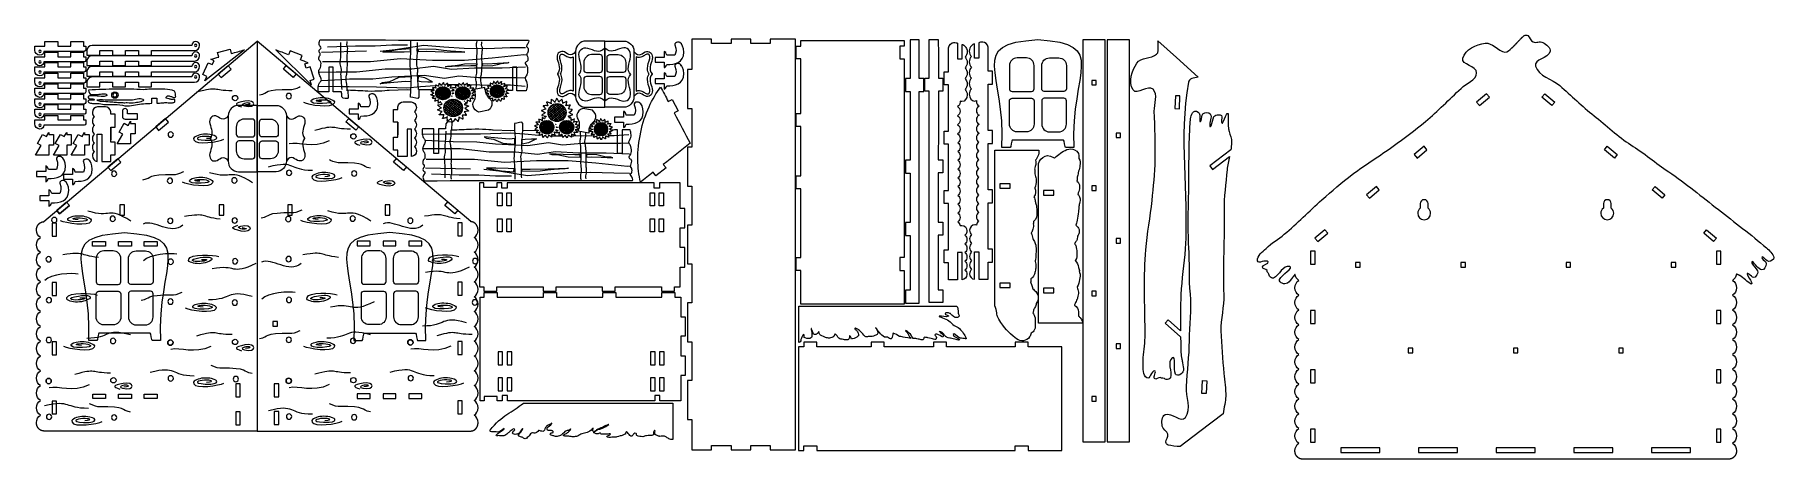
# Model space of a CAD drawing. Header units: centimetres. Extents: x 124 to 258, y -35 to -2.
import ezdxf

# ---------------------------------------------------------------- set-up
doc = ezdxf.new("R2010")
doc.units = ezdxf.units.CM
doc.header["$MEASUREMENT"] = 0
doc.layers.add('layer 1', color=7, linetype='Continuous')

msp = doc.modelspace()

# ---------------------------------------------------------------- linework, layer by layer
at = {"layer": 'layer 1', "color": 242, "lineweight": 20}
for points in [[(125.29171, -17.31492), (125.63171, -17.31492), (125.63171, -16.31492), (125.29171, -16.31492), (125.29171, -17.31492)], [(156.61881, -17.30169), (156.95881, -17.30169), (156.95881, -16.30169), (156.61881, -16.30169), (156.61881, -17.30169)], [(125.29171, -21.88693), (125.63171, -21.88693), (125.63171, -20.88693), (125.29171, -20.88693), (125.29171, -21.88693)], [(156.61881, -21.8737), (156.95881, -21.8737), (156.95881, -20.8737), (156.61881, -20.8737), (156.61881, -21.8737)], [(142.33369, -24.25349), (142.68369, -24.25349), (142.68369, -23.90349), (142.33369, -23.90349), (142.33369, -24.25349)], [(125.29171, -26.45894), (125.63171, -26.45894), (125.63171, -25.45894), (125.29171, -25.45894), (125.29171, -26.45894)], [(156.61881, -26.44571), (156.95881, -26.44571), (156.95881, -25.44571), (156.61881, -25.44571), (156.61881, -26.44571)], [(139.46665, -29.71861), (139.81665, -29.71861), (139.81665, -28.71861), (139.46665, -28.71861), (139.46665, -29.71861)], [(142.43412, -29.70538), (142.78412, -29.70538), (142.78412, -28.70538), (142.43412, -28.70538), (142.43412, -29.70538)], [(125.29171, -31.03095), (125.63171, -31.03095), (125.63171, -30.03095), (125.29171, -30.03095), (125.29171, -31.03095)], [(139.46665, -31.85645), (139.81665, -31.85645), (139.81665, -30.85645), (139.46665, -30.85645), (139.46665, -31.85645)], [(142.43412, -31.84322), (142.78412, -31.84322), (142.78412, -30.84322), (142.43412, -30.84322), (142.43412, -31.84322)], [(156.61881, -31.01772), (156.95881, -31.01772), (156.95881, -30.01772), (156.61881, -30.01772), (156.61881, -31.01772)]]:
    msp.add_lwpolyline(points, close=True, dxfattribs=at)
at = {"layer": 'layer 1', "color": 142, "lineweight": 20}
msp.add_ellipse((130.13655, -6.44005), major_axis=(0, 0.25001), ratio=0.999960002, dxfattribs=at)
at = {"layer": 'layer 1', "color": 242, "lineweight": 20}
for points, knots in [([(123.94959, -2.95643), (123.94959, -2.95643), (123.9496, -2.95795), (123.9496, -2.95795), (123.9496, -2.95795), (123.9496, -2.95795), (123.94965, -2.96014), (123.94965, -2.96014), (123.94965, -2.96014), (123.94965, -2.96014), (123.94965, -2.97032), (123.94965, -2.97032), (123.94965, -2.97032), (123.94965, -3.18762), (124.12529, -3.36589), (124.34162, -3.37021), (124.34162, -3.37021), (124.34162, -3.37021), (124.34936, -3.37031), (124.34936, -3.37031), (124.34936, -3.37031), (124.34936, -3.37031), (124.34965, -3.37031), (124.34965, -3.37031), (124.34965, -3.37031), (124.51508, -3.37015), (124.64914, -3.23611), (124.64936, -3.07071), (124.64936, -3.07071), (124.64936, -3.07071), (127.76961, -3.07071), (127.76961, -3.07071), (127.76961, -3.07071), (127.83247, -3.07071), (127.88389, -3.01929), (127.88389, -2.95643), (127.88389, -2.95643), (127.88389, -2.95643), (127.88389, -2.67071), (127.88389, -2.67071), (127.88389, -2.67071), (127.88389, -2.67071), (127.72161, -2.67071), (127.72161, -2.67071), (127.72161, -2.67071), (127.72161, -2.67071), (127.72161, -2.32072), (127.72161, -2.32072), (127.72161, -2.32072), (127.72161, -2.32072), (126.72161, -2.32072), (126.72161, -2.32072), (126.72161, -2.32072), (126.72161, -2.32072), (126.72161, -2.67071), (126.72161, -2.67071), (126.72161, -2.67071), (126.72161, -2.67071), (125.72136, -2.67071), (125.72136, -2.67071), (125.72136, -2.67071), (125.72136, -2.67071), (125.72136, -2.32072), (125.72136, -2.32072), (125.72136, -2.32072), (125.72136, -2.32072), (124.72136, -2.32072), (124.72136, -2.32072), (124.72136, -2.32072), (124.72136, -2.32072), (124.72136, -2.67071), (124.72136, -2.67071), (124.72136, -2.67071), (124.72136, -2.67071), (124.34965, -2.67071), (124.34965, -2.67071), (124.34965, -2.67071), (124.34965, -2.67071), (124.15336, -2.67071), (124.15336, -2.67071), (124.15336, -2.67071), (124.15336, -2.67071), (124.15327, -2.67071), (124.15327, -2.67071), (124.15327, -2.67071), (124.15327, -2.67071), (124.15318, -2.67071), (124.15318, -2.67071), (124.15318, -2.67071), (124.15318, -2.67071), (124.15309, -2.67071), (124.15309, -2.67071), (124.15309, -2.67071), (124.15309, -2.67071), (124.153, -2.67071), (124.153, -2.67071), (124.153, -2.67071), (124.153, -2.67071), (124.15292, -2.67071), (124.15292, -2.67071), (124.15292, -2.67071), (124.15292, -2.67071), (124.15283, -2.67071), (124.15283, -2.67071), (124.15283, -2.67071), (124.15283, -2.67071), (123.94959, -2.67071), (123.94959, -2.67071), (123.94959, -2.67071), (123.94959, -2.67071), (123.94959, -2.95643), (123.94959, -2.95643)], [0, 0, 0, 0, 0.034482759, 0.034482759, 0.034482759, 0.034482759, 0.068965517, 0.068965517, 0.068965517, 0.068965517, 0.103448276, 0.103448276, 0.103448276, 0.103448276, 0.137931034, 0.137931034, 0.137931034, 0.137931034, 0.172413793, 0.172413793, 0.172413793, 0.172413793, 0.206896552, 0.206896552, 0.206896552, 0.206896552, 0.24137931, 0.24137931, 0.24137931, 0.24137931, 0.275862069, 0.275862069, 0.275862069, 0.275862069, 0.310344828, 0.310344828, 0.310344828, 0.310344828, 0.344827586, 0.344827586, 0.344827586, 0.344827586, 0.379310345, 0.379310345, 0.379310345, 0.379310345, 0.413793103, 0.413793103, 0.413793103, 0.413793103, 0.448275862, 0.448275862, 0.448275862, 0.448275862, 0.482758621, 0.482758621, 0.482758621, 0.482758621, 0.517241379, 0.517241379, 0.517241379, 0.517241379, 0.551724138, 0.551724138, 0.551724138, 0.551724138, 0.586206897, 0.586206897, 0.586206897, 0.586206897, 0.620689655, 0.620689655, 0.620689655, 0.620689655, 0.655172414, 0.655172414, 0.655172414, 0.655172414, 0.689655172, 0.689655172, 0.689655172, 0.689655172, 0.724137931, 0.724137931, 0.724137931, 0.724137931, 0.75862069, 0.75862069, 0.75862069, 0.75862069, 0.793103448, 0.793103448, 0.793103448, 0.793103448, 0.827586207, 0.827586207, 0.827586207, 0.827586207, 0.862068966, 0.862068966, 0.862068966, 0.862068966, 0.896551724, 0.896551724, 0.896551724, 0.896551724, 0.931034483, 0.931034483, 0.931034483, 0.931034483, 1, 1, 1, 1]), ([(141.12989, -16.19241), (141.12989, -16.19241), (141.12989, -2.282), (141.12989, -2.282), (141.12989, -2.282), (141.12989, -2.282), (133.08169, -9.06744), (133.08169, -9.06744), (133.08169, -9.06744), (133.08169, -9.06744), (124.63951, -16.18495), (124.63951, -16.18495), (124.63951, -16.18495), (124.63951, -16.18495), (124.63951, -16.19241), (124.63951, -16.19241), (124.63951, -16.19241), (124.63951, -16.19241), (124.63951, -16.20935), (124.63951, -16.20935), (124.63951, -16.20935), (124.63951, -16.20935), (124.63695, -16.20943), (124.63695, -16.20943), (124.63695, -16.20943), (124.63695, -16.20943), (124.62937, -16.20968), (124.62937, -16.20968), (124.62937, -16.20968), (124.62937, -16.20968), (124.6221, -16.21001), (124.6221, -16.21001), (124.6221, -16.21001), (124.6221, -16.21001), (124.6157, -16.21038), (124.6157, -16.21038), (124.6157, -16.21038), (124.6157, -16.21038), (124.60757, -16.21095), (124.60757, -16.21095), (124.60757, -16.21095), (124.60757, -16.21095), (124.6012, -16.21153), (124.6012, -16.21153), (124.6012, -16.21153), (124.6012, -16.21153), (124.59286, -16.21237), (124.59286, -16.21237), (124.59286, -16.21237), (124.59286, -16.21237), (124.58695, -16.21307), (124.58695, -16.21307), (124.58695, -16.21307), (124.58695, -16.21307), (124.57896, -16.2141), (124.57896, -16.2141), (124.57896, -16.2141), (124.57896, -16.2141), (124.5726, -16.21502), (124.5726, -16.21502), (124.5726, -16.21502), (124.5726, -16.21502), (124.56474, -16.21628), (124.56474, -16.21628), (124.56474, -16.21628), (124.56474, -16.21628), (124.55842, -16.21737), (124.55842, -16.21737), (124.55842, -16.21737), (124.55842, -16.21737), (124.55089, -16.21879), (124.55089, -16.21879), (124.55089, -16.21879), (124.55089, -16.21879), (124.54394, -16.2202), (124.54394, -16.2202), (124.54394, -16.2202), (124.54394, -16.2202), (124.53737, -16.22162), (124.53737, -16.22162), (124.53737, -16.22162), (124.53737, -16.22162), (124.5299, -16.22337), (124.5299, -16.22337), (124.5299, -16.22337), (124.5299, -16.22337), (124.52331, -16.22499), (124.52331, -16.22499), (124.52331, -16.22499), (124.52331, -16.22499), (124.51662, -16.22674), (124.51662, -16.22674), (124.51662, -16.22674), (124.51662, -16.22674), (124.50915, -16.22882), (124.50915, -16.22882), (124.50915, -16.22882), (124.50915, -16.22882), (124.5039, -16.23034), (124.5039, -16.23034), (124.5039, -16.23034), (124.5039, -16.23034), (124.49516, -16.23301), (124.49516, -16.23301), (124.49516, -16.23301), (124.49516, -16.23301), (124.49, -16.23468), (124.49, -16.23468), (124.49, -16.23468), (124.49, -16.23468), (124.48244, -16.2372), (124.48244, -16.2372), (124.48244, -16.2372), (124.48244, -16.2372), (124.4759, -16.23951), (124.4759, -16.23951), (124.4759, -16.23951), (124.4759, -16.23951), (124.46955, -16.24185), (124.46955, -16.24185), (124.46955, -16.24185), (124.46955, -16.24185), (124.46319, -16.24428), (124.46319, -16.24428), (124.46319, -16.24428), (124.46319, -16.24428), (124.45549, -16.24734), (124.45549, -16.24734), (124.45549, -16.24734), (124.45549, -16.24734), (124.45046, -16.24942), (124.45046, -16.24942), (124.45046, -16.24942), (124.45046, -16.24942), (124.44282, -16.2527), (124.44282, -16.2527), (124.44282, -16.2527), (124.44282, -16.2527), (124.43684, -16.25538), (124.43684, -16.25538), (124.43684, -16.25538), (124.43684, -16.25538), (124.43077, -16.25815), (124.43077, -16.25815), (124.43077, -16.25815), (124.43077, -16.25815), (124.42426, -16.26126), (124.42426, -16.26126), (124.42426, -16.26126), (124.42426, -16.26126), (124.41676, -16.26498), (124.41676, -16.26498), (124.41676, -16.26498), (124.41676, -16.26498), (124.41237, -16.26722), (124.41237, -16.26722), (124.41237, -16.26722), (124.41237, -16.26722), (124.40505, -16.27106), (124.40505, -16.27106), (124.40505, -16.27106), (124.40505, -16.27106), (124.39881, -16.27445), (124.39881, -16.27445), (124.39881, -16.27445), (124.39881, -16.27445), (124.39312, -16.27766), (124.39312, -16.27766), (124.39312, -16.27766), (124.39312, -16.27766), (124.38671, -16.28134), (124.38671, -16.28134), (124.38671, -16.28134), (124.38671, -16.28134), (124.38087, -16.28483), (124.38087, -16.28483), (124.38087, -16.28483), (124.38087, -16.28483), (124.37425, -16.2889), (124.37425, -16.2889), (124.37425, -16.2889), (124.37425, -16.2889), (124.3694, -16.29197), (124.3694, -16.29197), (124.3694, -16.29197), (124.3694, -16.29197), (124.36278, -16.29624), (124.36278, -16.29624), (124.36278, -16.29624), (124.36278, -16.29624), (124.35594, -16.30081), (124.35594, -16.30081), (124.35594, -16.30081), (124.35594, -16.30081), (124.35179, -16.30364), (124.35179, -16.30364), (124.35179, -16.30364), (124.35179, -16.30364), (124.34521, -16.30827), (124.34521, -16.30827), (124.34521, -16.30827), (124.34521, -16.30827), (124.33892, -16.31281), (124.33892, -16.31281), (124.33892, -16.31281), (124.33892, -16.31281), (124.33432, -16.31624), (124.33432, -16.31624), (124.33432, -16.31624), (124.33432, -16.31624), (124.32822, -16.32087), (124.32822, -16.32087), (124.32822, -16.32087), (124.32822, -16.32087), (124.32261, -16.32527), (124.32261, -16.32527), (124.32261, -16.32527), (124.32261, -16.32527), (124.31651, -16.33014), (124.31651, -16.33014), (124.31651, -16.33014), (124.31651, -16.33014), (124.3118, -16.33403), (124.3118, -16.33403), (124.3118, -16.33403), (124.3118, -16.33403), (124.30609, -16.33882), (124.30609, -16.33882), (124.30609, -16.33882), (124.30609, -16.33882), (124.30087, -16.34334), (124.30087, -16.34334), (124.30087, -16.34334), (124.30087, -16.34334), (124.29464, -16.34883), (124.29464, -16.34883), (124.29464, -16.34883), (124.29464, -16.34883), (124.29111, -16.35203), (124.29111, -16.35203), (124.29111, -16.35203), (124.29111, -16.35203), (124.28378, -16.35884), (124.28378, -16.35884), (124.28378, -16.35884), (124.28378, -16.35884), (124.28083, -16.36165), (124.28083, -16.36165), (124.28083, -16.36165), (124.28083, -16.36165), (124.27387, -16.36842), (124.27387, -16.36842), (124.27387, -16.36842), (124.27387, -16.36842), (124.26939, -16.37292), (124.26939, -16.37292), (124.26939, -16.37292), (124.26939, -16.37292), (124.26446, -16.37794), (124.26446, -16.37794), (124.26446, -16.37794), (124.26446, -16.37794), (124.25837, -16.38435), (124.25837, -16.38435), (124.25837, -16.38435), (124.25837, -16.38435), (124.25457, -16.38838), (124.25457, -16.38838), (124.25457, -16.38838), (124.25457, -16.38838), (124.24905, -16.3945), (124.24905, -16.3945), (124.24905, -16.3945), (124.24905, -16.3945), (124.24449, -16.39958), (124.24449, -16.39958), (124.24449, -16.39958), (124.24449, -16.39958), (124.24041, -16.40431), (124.24041, -16.40431), (124.24041, -16.40431), (124.24041, -16.40431), (124.2345, -16.41126), (124.2345, -16.41126), (124.2345, -16.41126), (124.2345, -16.41126), (124.23167, -16.41469), (124.23167, -16.41469), (124.23167, -16.41469), (124.23167, -16.41469), (124.22546, -16.42236), (124.22546, -16.42236), (124.22546, -16.42236), (124.22546, -16.42236), (124.22226, -16.42643), (124.22226, -16.42643), (124.22226, -16.42643), (124.22226, -16.42643), (124.21645, -16.43393), (124.21645, -16.43393), (124.21645, -16.43393), (124.21645, -16.43393), (124.21294, -16.43862), (124.21294, -16.43862), (124.21294, -16.43862), (124.21294, -16.43862), (124.20836, -16.44481), (124.20836, -16.44481), (124.20836, -16.44481), (124.20836, -16.44481), (124.20275, -16.4527), (124.20275, -16.4527), (124.20275, -16.4527), (124.20275, -16.4527), (124.19994, -16.45671), (124.19994, -16.45671), (124.19994, -16.45671), (124.19994, -16.45671), (124.19452, -16.46468), (124.19452, -16.46468), (124.19452, -16.46468), (124.19452, -16.46468), (124.19177, -16.46877), (124.19177, -16.46877), (124.19177, -16.46877), (124.19177, -16.46877), (124.18667, -16.47667), (124.18667, -16.47667), (124.18667, -16.47667), (124.18667, -16.47667), (124.18338, -16.48185), (124.18338, -16.48185), (124.18338, -16.48185), (124.18338, -16.48185), (124.17978, -16.48773), (124.17978, -16.48773), (124.17978, -16.48773), (124.17978, -16.48773), (124.1755, -16.49476), (124.1755, -16.49476), (124.1755, -16.49476), (124.1755, -16.49476), (124.17141, -16.50179), (124.17141, -16.50179), (124.17141, -16.50179), (124.17141, -16.50179), (124.16842, -16.50697), (124.16842, -16.50697), (124.16842, -16.50697), (124.16842, -16.50697), (124.1638, -16.51534), (124.1638, -16.51534), (124.1638, -16.51534), (124.1638, -16.51534), (124.1611, -16.52031), (124.1611, -16.52031), (124.1611, -16.52031), (124.1611, -16.52031), (124.15701, -16.52812), (124.15701, -16.52812), (124.15701, -16.52812), (124.15701, -16.52812), (124.15407, -16.53384), (124.15407, -16.53384), (124.15407, -16.53384), (124.15407, -16.53384), (124.1507, -16.5406), (124.1507, -16.5406), (124.1507, -16.5406), (124.1507, -16.5406), (124.14733, -16.54749), (124.14733, -16.54749), (124.14733, -16.54749), (124.14733, -16.54749), (124.14414, -16.55433), (124.14414, -16.55433), (124.14414, -16.55433), (124.14414, -16.55433), (124.14097, -16.5612), (124.14097, -16.5612), (124.14097, -16.5612), (124.14097, -16.5612), (124.13731, -16.56952), (124.13731, -16.56952), (124.13731, -16.56952), (124.13731, -16.56952), (124.13509, -16.57458), (124.13509, -16.57458), (124.13509, -16.57458), (124.13509, -16.57458), (124.13145, -16.5834), (124.13145, -16.5834), (124.13145, -16.5834), (124.13145, -16.5834), (124.12909, -16.5892), (124.12909, -16.5892), (124.12909, -16.5892), (124.12909, -16.5892), (124.12674, -16.59526), (124.12674, -16.59526), (124.12674, -16.59526), (124.12674, -16.59526), (124.1234, -16.60398), (124.1234, -16.60398), (124.1234, -16.60398), (124.1234, -16.60398), (124.12315, -16.60461), (124.12315, -16.60461), (124.12315, -16.60461), (124.12315, -16.60461), (124.11875, -16.61686), (124.11875, -16.61686), (124.11875, -16.61686), (124.11875, -16.61686), (124.11851, -16.61758), (124.11851, -16.61758), (124.11851, -16.61758), (124.11851, -16.61758), (124.11537, -16.62692), (124.11537, -16.62692), (124.11537, -16.62692), (124.11537, -16.62692), (124.11352, -16.63249), (124.11352, -16.63249), (124.11352, -16.63249), (124.11352, -16.63249), (124.11167, -16.63837), (124.11167, -16.63837), (124.11167, -16.63837), (124.11167, -16.63837), (124.10866, -16.64815), (124.10866, -16.64815), (124.10866, -16.64815), (124.10866, -16.64815), (124.1086, -16.64836), (124.1086, -16.64836), (124.1086, -16.64836), (124.1086, -16.64836), (124.10486, -16.66145), (124.10486, -16.66145), (124.10486, -16.66145), (124.10486, -16.66145), (124.10465, -16.66225), (124.10465, -16.66225), (124.10465, -16.66225), (124.10465, -16.66225), (124.10236, -16.67091), (124.10236, -16.67091), (124.10236, -16.67091), (124.10236, -16.67091), (124.10067, -16.67736), (124.10067, -16.67736), (124.10067, -16.67736), (124.10067, -16.67736), (124.09747, -16.69081), (124.09747, -16.69081), (124.09747, -16.69081), (124.09747, -16.69081), (124.09716, -16.6921), (124.09716, -16.6921), (124.09716, -16.6921), (124.09716, -16.6921), (124.0948, -16.70304), (124.0948, -16.70304), (124.0948, -16.70304), (124.0948, -16.70304), (124.09384, -16.7075), (124.09384, -16.7075), (124.09384, -16.7075), (124.09384, -16.7075), (124.09356, -16.70888), (124.09356, -16.70888), (124.09356, -16.70888), (124.09356, -16.70888), (124.09082, -16.72314), (124.09082, -16.72314), (124.09082, -16.72314), (124.09082, -16.72314), (124.0893, -16.73202), (124.0893, -16.73202), (124.0893, -16.73202), (124.0893, -16.73202), (124.08797, -16.74002), (124.08797, -16.74002), (124.08797, -16.74002), (124.08797, -16.74002), (124.08579, -16.75482), (124.08579, -16.75482), (124.08579, -16.75482), (124.08579, -16.75482), (124.08568, -16.75577), (124.08568, -16.75577), (124.08568, -16.75577), (124.08501, -16.76078), (124.08439, -16.76582), (124.08383, -16.77087), (124.08383, -16.77087), (124.0833, -16.77548), (124.08285, -16.78006), (124.08243, -16.78471), (124.08243, -16.78471), (124.08243, -16.78471), (124.08219, -16.78703), (124.08219, -16.78703), (124.08219, -16.78703), (124.08219, -16.78703), (124.08213, -16.78767), (124.08213, -16.78767), (124.08213, -16.78767), (124.08168, -16.79287), (124.08123, -16.79807), (124.08089, -16.80331), (124.08089, -16.80331), (124.08089, -16.80331), (124.08088, -16.80381), (124.08088, -16.80381), (124.08088, -16.80381), (124.08051, -16.80909), (124.08022, -16.81439), (124.07998, -16.81972), (124.07998, -16.81972), (124.07998, -16.81972), (124.07996, -16.82005), (124.07996, -16.82005), (124.07996, -16.82005), (124.07973, -16.82541), (124.07954, -16.83082), (124.07941, -16.83622), (124.07941, -16.83622), (124.07941, -16.83622), (124.07941, -16.83639), (124.07941, -16.83639), (124.07941, -16.83639), (124.0793, -16.84186), (124.07925, -16.84732), (124.07925, -16.85283), (124.07925, -16.85283), (124.07925, -17.10118), (124.20372, -17.31661), (124.38604, -17.42394), (124.38604, -17.42394), (124.20372, -17.53126), (124.07925, -17.7467), (124.07925, -17.99502), (124.07925, -17.99502), (124.07925, -18.24336), (124.20372, -18.4588), (124.38604, -18.56612), (124.38604, -18.56612), (124.20372, -18.67345), (124.07925, -18.88888), (124.07925, -19.1372), (124.07925, -19.1372), (124.07925, -19.38555), (124.20372, -19.60098), (124.38604, -19.70831), (124.38604, -19.70831), (124.20372, -19.81563), (124.07925, -20.03107), (124.07925, -20.27939), (124.07925, -20.27939), (124.07925, -20.52773), (124.20372, -20.74317), (124.38604, -20.85049), (124.38604, -20.85049), (124.20372, -20.95782), (124.07925, -21.17325), (124.07925, -21.42158), (124.07925, -21.42158), (124.07925, -21.66992), (124.20372, -21.88535), (124.38604, -21.99268), (124.38604, -21.99268), (124.20372, -22.1), (124.07925, -22.31544), (124.07925, -22.56376), (124.07925, -22.56376), (124.07925, -22.81211), (124.20372, -23.02754), (124.38604, -23.13486), (124.38604, -23.13486), (124.20372, -23.24219), (124.07925, -23.45762), (124.07925, -23.70595), (124.07925, -23.70595), (124.07925, -23.95429), (124.20372, -24.16972), (124.38604, -24.27705), (124.38604, -24.27705), (124.20372, -24.38438), (124.07925, -24.59981), (124.07925, -24.84813), (124.07925, -24.84813), (124.07925, -25.09648), (124.20372, -25.31191), (124.38604, -25.41924), (124.38604, -25.41924), (124.20372, -25.52656), (124.07925, -25.74199), (124.07925, -25.99032), (124.07925, -25.99032), (124.07925, -26.23866), (124.20372, -26.4541), (124.38604, -26.56142), (124.38604, -26.56142), (124.20372, -26.66875), (124.07925, -26.88418), (124.07925, -27.1325), (124.07925, -27.1325), (124.07925, -27.38085), (124.20372, -27.59628), (124.38604, -27.70361), (124.38604, -27.70361), (124.20372, -27.81093), (124.07925, -28.02637), (124.07925, -28.27469), (124.07925, -28.27469), (124.07925, -28.52303), (124.20372, -28.73847), (124.38604, -28.84579), (124.38604, -28.84579), (124.20372, -28.95312), (124.07925, -29.16855), (124.07925, -29.41687), (124.07925, -29.41687), (124.07925, -29.66522), (124.20372, -29.88065), (124.38604, -29.98798), (124.38604, -29.98798), (124.20372, -30.0953), (124.07925, -30.31074), (124.07925, -30.55906), (124.07925, -30.55906), (124.07925, -30.8074), (124.20372, -31.02284), (124.38604, -31.13016), (124.38604, -31.13016), (124.20372, -31.23749), (124.07925, -31.45292), (124.07925, -31.70125), (124.07925, -31.70125), (124.07925, -31.70673), (124.0793, -31.71224), (124.07941, -31.71769), (124.07941, -31.71769), (124.07941, -31.71769), (124.07941, -31.71786), (124.07941, -31.71786), (124.07941, -31.71786), (124.07954, -31.72326), (124.07973, -31.72867), (124.07996, -31.73403), (124.07996, -31.73403), (124.07996, -31.73403), (124.07998, -31.73436), (124.07998, -31.73436), (124.07998, -31.73436), (124.08022, -31.73969), (124.08051, -31.74497), (124.08088, -31.75027), (124.08088, -31.75027), (124.08088, -31.75027), (124.08089, -31.75077), (124.08089, -31.75077), (124.08089, -31.75077), (124.08123, -31.75601), (124.08168, -31.76121), (124.08213, -31.76641), (124.08213, -31.76641), (124.08213, -31.76641), (124.08219, -31.76705), (124.08219, -31.76705), (124.08219, -31.76705), (124.08219, -31.76705), (124.08373, -31.78242), (124.08373, -31.78242), (124.08373, -31.78242), (124.08373, -31.78242), (124.08383, -31.78323), (124.08383, -31.78323), (124.08383, -31.78323), (124.08439, -31.78828), (124.08501, -31.79332), (124.08568, -31.79831), (124.08568, -31.79831), (124.08568, -31.79831), (124.08579, -31.79926), (124.08579, -31.79926), (124.08579, -31.79926), (124.08579, -31.79926), (124.08797, -31.81408), (124.08797, -31.81408), (124.08797, -31.81408), (124.08797, -31.81408), (124.08928, -31.82202), (124.08928, -31.82202), (124.08928, -31.82202), (124.08928, -31.82202), (124.09082, -31.83092), (124.09082, -31.83092), (124.09082, -31.83092), (124.09082, -31.83092), (124.09082, -31.83096), (124.09082, -31.83096), (124.09082, -31.83096), (124.09168, -31.83575), (124.0926, -31.84048), (124.09356, -31.8452), (124.09356, -31.8452), (124.09356, -31.8452), (124.09384, -31.8466), (124.09384, -31.8466), (124.09384, -31.8466), (124.09384, -31.8466), (124.09499, -31.85197), (124.09499, -31.85197), (124.09499, -31.85197), (124.09499, -31.85197), (124.09716, -31.86198), (124.09716, -31.86198), (124.09716, -31.86198), (124.09716, -31.86198), (124.09747, -31.86327), (124.09747, -31.86327), (124.09747, -31.86327), (124.09747, -31.86327), (124.10069, -31.87674), (124.10069, -31.87674), (124.10069, -31.87674), (124.10069, -31.87674), (124.10215, -31.88233), (124.10215, -31.88233), (124.10215, -31.88233), (124.10215, -31.88233), (124.10473, -31.89209), (124.10473, -31.89209), (124.10473, -31.89209), (124.10473, -31.89209), (124.10486, -31.89263), (124.10486, -31.89263), (124.10486, -31.89263), (124.10486, -31.89263), (124.1086, -31.90574), (124.1086, -31.90574), (124.1086, -31.90574), (124.1086, -31.90574), (124.10874, -31.90622), (124.10874, -31.90622), (124.10874, -31.90622), (124.10874, -31.90622), (124.1118, -31.9161), (124.1118, -31.9161), (124.1118, -31.9161), (124.1118, -31.9161), (124.11341, -31.92128), (124.11341, -31.92128), (124.11341, -31.92128), (124.11341, -31.92128), (124.11594, -31.92889), (124.11594, -31.92889), (124.11594, -31.92889), (124.11594, -31.92889), (124.11839, -31.93619), (124.11839, -31.93619), (124.11839, -31.93619), (124.11839, -31.93619), (124.12219, -31.94673), (124.12219, -31.94673), (124.12219, -31.94673), (124.12219, -31.94673), (124.12329, -31.94978), (124.12329, -31.94978), (124.12329, -31.94978), (124.12329, -31.94978), (124.12666, -31.95863), (124.12666, -31.95863), (124.12666, -31.95863), (124.12666, -31.95863), (124.12922, -31.96521), (124.12922, -31.96521), (124.12922, -31.96521), (124.12922, -31.96521), (124.1311, -31.96982), (124.1311, -31.96982), (124.1311, -31.96982), (124.1311, -31.96982), (124.13511, -31.97956), (124.13511, -31.97956), (124.13511, -31.97956), (124.13511, -31.97956), (124.13711, -31.98415), (124.13711, -31.98415), (124.13711, -31.98415), (124.13711, -31.98415), (124.14097, -31.9929), (124.14097, -31.9929), (124.14097, -31.9929), (124.14097, -31.9929), (124.14431, -32.0001), (124.14431, -32.0001), (124.14431, -32.0001), (124.14431, -32.0001), (124.14731, -32.00655), (124.14731, -32.00655), (124.14731, -32.00655), (124.14731, -32.00655), (124.15109, -32.01428), (124.15109, -32.01428), (124.15109, -32.01428), (124.15109, -32.01428), (124.15385, -32.01987), (124.15385, -32.01987), (124.15385, -32.01987), (124.15385, -32.01987), (124.1571, -32.02614), (124.1571, -32.02614), (124.1571, -32.02614), (124.1571, -32.02614), (124.16133, -32.03424), (124.16133, -32.03424), (124.16133, -32.03424), (124.16133, -32.03424), (124.1631, -32.03749), (124.1631, -32.03749), (124.1631, -32.03749), (124.1631, -32.03749), (124.16844, -32.04717), (124.16844, -32.04717), (124.16844, -32.04717), (124.16844, -32.04717), (124.17141, -32.05231), (124.17141, -32.05231), (124.17141, -32.05231), (124.17141, -32.05231), (124.1755, -32.05934), (124.1755, -32.05934), (124.1755, -32.05934), (124.1755, -32.05934), (124.17978, -32.06637), (124.17978, -32.06637), (124.17978, -32.06637), (124.17978, -32.06637), (124.18338, -32.07225), (124.18338, -32.07225), (124.18338, -32.07225), (124.18338, -32.07225), (124.18667, -32.07743), (124.18667, -32.07743), (124.18667, -32.07743), (124.18667, -32.07743), (124.19177, -32.08533), (124.19177, -32.08533), (124.19177, -32.08533), (124.19177, -32.08533), (124.19452, -32.08942), (124.19452, -32.08942), (124.19452, -32.08942), (124.19452, -32.08942), (124.19994, -32.09739), (124.19994, -32.09739), (124.19994, -32.09739), (124.19994, -32.09739), (124.20275, -32.1014), (124.20275, -32.1014), (124.20275, -32.1014), (124.20275, -32.1014), (124.20836, -32.10929), (124.20836, -32.10929), (124.20836, -32.10929), (124.20836, -32.10929), (124.21294, -32.11548), (124.21294, -32.11548), (124.21294, -32.11548), (124.21294, -32.11548), (124.21645, -32.12017), (124.21645, -32.12017), (124.21645, -32.12017), (124.21645, -32.12017), (124.22226, -32.12767), (124.22226, -32.12767), (124.22226, -32.12767), (124.22226, -32.12767), (124.22546, -32.13174), (124.22546, -32.13174), (124.22546, -32.13174), (124.22546, -32.13174), (124.23167, -32.13941), (124.23167, -32.13941), (124.23167, -32.13941), (124.23167, -32.13941), (124.2345, -32.14284), (124.2345, -32.14284), (124.2345, -32.14284), (124.2345, -32.14284), (124.24041, -32.14979), (124.24041, -32.14979), (124.24041, -32.14979), (124.24041, -32.14979), (124.24449, -32.15452), (124.24449, -32.15452), (124.24449, -32.15452), (124.24449, -32.15452), (124.24905, -32.1596), (124.24905, -32.1596), (124.24905, -32.1596), (124.24905, -32.1596), (124.25457, -32.16572), (124.25457, -32.16572), (124.25457, -32.16572), (124.25457, -32.16572), (124.25837, -32.16975), (124.25837, -32.16975), (124.25837, -32.16975), (124.25837, -32.16975), (124.26446, -32.17616), (124.26446, -32.17616), (124.26446, -32.17616), (124.26446, -32.17616), (124.26893, -32.18073), (124.26893, -32.18073), (124.26893, -32.18073), (124.26893, -32.18073), (124.2744, -32.18622), (124.2744, -32.18622), (124.2744, -32.18622), (124.2744, -32.18622), (124.27996, -32.1916), (124.27996, -32.1916), (124.27996, -32.1916), (124.27996, -32.1916), (124.28396, -32.19543), (124.28396, -32.19543), (124.28396, -32.19543), (124.28396, -32.19543), (124.29066, -32.20163), (124.29066, -32.20163), (124.29066, -32.20163), (124.29066, -32.20163), (124.29526, -32.20583), (124.29526, -32.20583), (124.29526, -32.20583), (124.29526, -32.20583), (124.30004, -32.21004), (124.30004, -32.21004), (124.30004, -32.21004), (124.30004, -32.21004), (124.30624, -32.21539), (124.30624, -32.21539), (124.30624, -32.21539), (124.30624, -32.21539), (124.3118, -32.22007), (124.3118, -32.22007), (124.3118, -32.22007), (124.3118, -32.22007), (124.31651, -32.22396), (124.31651, -32.22396), (124.31651, -32.22396), (124.31651, -32.22396), (124.32261, -32.22883), (124.32261, -32.22883), (124.32261, -32.22883), (124.32261, -32.22883), (124.32822, -32.23323), (124.32822, -32.23323), (124.32822, -32.23323), (124.32822, -32.23323), (124.33432, -32.23786), (124.33432, -32.23786), (124.33432, -32.23786), (124.33432, -32.23786), (124.33892, -32.24129), (124.33892, -32.24129), (124.33892, -32.24129), (124.33892, -32.24129), (124.34521, -32.24583), (124.34521, -32.24583), (124.34521, -32.24583), (124.34521, -32.24583), (124.35179, -32.25046), (124.35179, -32.25046), (124.35179, -32.25046), (124.35179, -32.25046), (124.35594, -32.25329), (124.35594, -32.25329), (124.35594, -32.25329), (124.35594, -32.25329), (124.36278, -32.25786), (124.36278, -32.25786), (124.36278, -32.25786), (124.36278, -32.25786), (124.3694, -32.26213), (124.3694, -32.26213), (124.3694, -32.26213), (124.3694, -32.26213), (124.37425, -32.2652), (124.37425, -32.2652), (124.37425, -32.2652), (124.37425, -32.2652), (124.38087, -32.26927), (124.38087, -32.26927), (124.38087, -32.26927), (124.38087, -32.26927), (124.38671, -32.27276), (124.38671, -32.27276), (124.38671, -32.27276), (124.38671, -32.27276), (124.39312, -32.27644), (124.39312, -32.27644), (124.39312, -32.27644), (124.39312, -32.27644), (124.39881, -32.27965), (124.39881, -32.27965), (124.39881, -32.27965), (124.39881, -32.27965), (124.40505, -32.28304), (124.40505, -32.28304), (124.40505, -32.28304), (124.40505, -32.28304), (124.41237, -32.28688), (124.41237, -32.28688), (124.41237, -32.28688), (124.41237, -32.28688), (124.41676, -32.28912), (124.41676, -32.28912), (124.41676, -32.28912), (124.41676, -32.28912), (124.42426, -32.29284), (124.42426, -32.29284), (124.42426, -32.29284), (124.42426, -32.29284), (124.43077, -32.29595), (124.43077, -32.29595), (124.43077, -32.29595), (124.43077, -32.29595), (124.43684, -32.29872), (124.43684, -32.29872), (124.43684, -32.29872), (124.43684, -32.29872), (124.44282, -32.3014), (124.44282, -32.3014), (124.44282, -32.3014), (124.44282, -32.3014), (124.45046, -32.30468), (124.45046, -32.30468), (124.45046, -32.30468), (124.45046, -32.30468), (124.45549, -32.30676), (124.45549, -32.30676), (124.45549, -32.30676), (124.45549, -32.30676), (124.46319, -32.30982), (124.46319, -32.30982), (124.46319, -32.30982), (124.46319, -32.30982), (124.46955, -32.31225), (124.46955, -32.31225), (124.46955, -32.31225), (124.46955, -32.31225), (124.4759, -32.31459), (124.4759, -32.31459), (124.4759, -32.31459), (124.4759, -32.31459), (124.48244, -32.3169), (124.48244, -32.3169), (124.48244, -32.3169), (124.48244, -32.3169), (124.49, -32.31942), (124.49, -32.31942), (124.49, -32.31942), (124.49, -32.31942), (124.49516, -32.32109), (124.49516, -32.32109), (124.49516, -32.32109), (124.49516, -32.32109), (124.5039, -32.32376), (124.5039, -32.32376), (124.5039, -32.32376), (124.5039, -32.32376), (124.50915, -32.32528), (124.50915, -32.32528), (124.50915, -32.32528), (124.50915, -32.32528), (124.51662, -32.32736), (124.51662, -32.32736), (124.51662, -32.32736), (124.51662, -32.32736), (124.52331, -32.32911), (124.52331, -32.32911), (124.52331, -32.32911), (124.52331, -32.32911), (124.5299, -32.33073), (124.5299, -32.33073), (124.5299, -32.33073), (124.5299, -32.33073), (124.53737, -32.33248), (124.53737, -32.33248), (124.53737, -32.33248), (124.53737, -32.33248), (124.54394, -32.3339), (124.54394, -32.3339), (124.54394, -32.3339), (124.54394, -32.3339), (124.55089, -32.33531), (124.55089, -32.33531), (124.55089, -32.33531), (124.55089, -32.33531), (124.55842, -32.33673), (124.55842, -32.33673), (124.55842, -32.33673), (124.55842, -32.33673), (124.56474, -32.33782), (124.56474, -32.33782), (124.56474, -32.33782), (124.56474, -32.33782), (124.5726, -32.33908), (124.5726, -32.33908), (124.5726, -32.33908), (124.5726, -32.33908), (124.57896, -32.34), (124.57896, -32.34), (124.57896, -32.34), (124.57896, -32.34), (124.58695, -32.34103), (124.58695, -32.34103), (124.58695, -32.34103), (124.58695, -32.34103), (124.59286, -32.34173), (124.59286, -32.34173), (124.59286, -32.34173), (124.59286, -32.34173), (124.6012, -32.34257), (124.6012, -32.34257), (124.6012, -32.34257), (124.6012, -32.34257), (124.60757, -32.34315), (124.60757, -32.34315), (124.60757, -32.34315), (124.60757, -32.34315), (124.6157, -32.34372), (124.6157, -32.34372), (124.6157, -32.34372), (124.6157, -32.34372), (124.6221, -32.34409), (124.6221, -32.34409), (124.6221, -32.34409), (124.6221, -32.34409), (124.62937, -32.34442), (124.62937, -32.34442), (124.62937, -32.34442), (124.62937, -32.34442), (124.63695, -32.34467), (124.63695, -32.34467), (124.63695, -32.34467), (124.63695, -32.34467), (124.63951, -32.34475), (124.63951, -32.34475), (124.63951, -32.34475), (124.63951, -32.34475), (124.63951, -32.35151), (124.63951, -32.35151), (124.63951, -32.35151), (124.63951, -32.35151), (141.12989, -32.35151), (141.12989, -32.35151), (141.12989, -32.35151), (141.12989, -32.35151), (141.12989, -16.19241), (141.12989, -16.19241)], [0, 0, 0, 0, 0.003412969, 0.003412969, 0.003412969, 0.003412969, 0.006825939, 0.006825939, 0.006825939, 0.006825939, 0.010238908, 0.010238908, 0.010238908, 0.010238908, 0.013651877, 0.013651877, 0.013651877, 0.013651877, 0.017064846, 0.017064846, 0.017064846, 0.017064846, 0.020477816, 0.020477816, 0.020477816, 0.020477816, 0.023890785, 0.023890785, 0.023890785, 0.023890785, 0.027303754, 0.027303754, 0.027303754, 0.027303754, 0.030716724, 0.030716724, 0.030716724, 0.030716724, 0.034129693, 0.034129693, 0.034129693, 0.034129693, 0.037542662, 0.037542662, 0.037542662, 0.037542662, 0.040955631, 0.040955631, 0.040955631, 0.040955631, 0.044368601, 0.044368601, 0.044368601, 0.044368601, 0.04778157, 0.04778157, 0.04778157, 0.04778157, 0.051194539, 0.051194539, 0.051194539, 0.051194539, 0.054607509, 0.054607509, 0.054607509, 0.054607509, 0.058020478, 0.058020478, 0.058020478, 0.058020478, 0.061433447, 0.061433447, 0.061433447, 0.061433447, 0.064846416, 0.064846416, 0.064846416, 0.064846416, 0.068259386, 0.068259386, 0.068259386, 0.068259386, 0.071672355, 0.071672355, 0.071672355, 0.071672355, 0.075085324, 0.075085324, 0.075085324, 0.075085324, 0.078498294, 0.078498294, 0.078498294, 0.078498294, 0.081911263, 0.081911263, 0.081911263, 0.081911263, 0.085324232, 0.085324232, 0.085324232, 0.085324232, 0.088737201, 0.088737201, 0.088737201, 0.088737201, 0.092150171, 0.092150171, 0.092150171, 0.092150171, 0.09556314, 0.09556314, 0.09556314, 0.09556314, 0.098976109, 0.098976109, 0.098976109, 0.098976109, 0.102389078, 0.102389078, 0.102389078, 0.102389078, 0.105802048, 0.105802048, 0.105802048, 0.105802048, 0.109215017, 0.109215017, 0.109215017, 0.109215017, 0.112627986, 0.112627986, 0.112627986, 0.112627986, 0.116040956, 0.116040956, 0.116040956, 0.116040956, 0.119453925, 0.119453925, 0.119453925, 0.119453925, 0.122866894, 0.122866894, 0.122866894, 0.122866894, 0.126279863, 0.126279863, 0.126279863, 0.126279863, 0.129692833, 0.129692833, 0.129692833, 0.129692833, 0.133105802, 0.133105802, 0.133105802, 0.133105802, 0.136518771, 0.136518771, 0.136518771, 0.136518771, 0.139931741, 0.139931741, 0.139931741, 0.139931741, 0.14334471, 0.14334471, 0.14334471, 0.14334471, 0.146757679, 0.146757679, 0.146757679, 0.146757679, 0.150170648, 0.150170648, 0.150170648, 0.150170648, 0.153583618, 0.153583618, 0.153583618, 0.153583618, 0.156996587, 0.156996587, 0.156996587, 0.156996587, 0.160409556, 0.160409556, 0.160409556, 0.160409556, 0.163822526, 0.163822526, 0.163822526, 0.163822526, 0.167235495, 0.167235495, 0.167235495, 0.167235495, 0.170648464, 0.170648464, 0.170648464, 0.170648464, 0.174061433, 0.174061433, 0.174061433, 0.174061433, 0.177474403, 0.177474403, 0.177474403, 0.177474403, 0.180887372, 0.180887372, 0.180887372, 0.180887372, 0.184300341, 0.184300341, 0.184300341, 0.184300341, 0.187713311, 0.187713311, 0.187713311, 0.187713311, 0.19112628, 0.19112628, 0.19112628, 0.19112628, 0.194539249, 0.194539249, 0.194539249, 0.194539249, 0.197952218, 0.197952218, 0.197952218, 0.197952218, 0.201365188, 0.201365188, 0.201365188, 0.201365188, 0.204778157, 0.204778157, 0.204778157, 0.204778157, 0.208191126, 0.208191126, 0.208191126, 0.208191126, 0.211604096, 0.211604096, 0.211604096, 0.211604096, 0.215017065, 0.215017065, 0.215017065, 0.215017065, 0.218430034, 0.218430034, 0.218430034, 0.218430034, 0.221843003, 0.221843003, 0.221843003, 0.221843003, 0.225255973, 0.225255973, 0.225255973, 0.225255973, 0.228668942, 0.228668942, 0.228668942, 0.228668942, 0.232081911, 0.232081911, 0.232081911, 0.232081911, 0.235494881, 0.235494881, 0.235494881, 0.235494881, 0.23890785, 0.23890785, 0.23890785, 0.23890785, 0.242320819, 0.242320819, 0.242320819, 0.242320819, 0.245733788, 0.245733788, 0.245733788, 0.245733788, 0.249146758, 0.249146758, 0.249146758, 0.249146758, 0.252559727, 0.252559727, 0.252559727, 0.252559727, 0.255972696, 0.255972696, 0.255972696, 0.255972696, 0.259385666, 0.259385666, 0.259385666, 0.259385666, 0.262798635, 0.262798635, 0.262798635, 0.262798635, 0.266211604, 0.266211604, 0.266211604, 0.266211604, 0.269624573, 0.269624573, 0.269624573, 0.269624573, 0.273037543, 0.273037543, 0.273037543, 0.273037543, 0.276450512, 0.276450512, 0.276450512, 0.276450512, 0.279863481, 0.279863481, 0.279863481, 0.279863481, 0.283276451, 0.283276451, 0.283276451, 0.283276451, 0.28668942, 0.28668942, 0.28668942, 0.28668942, 0.290102389, 0.290102389, 0.290102389, 0.290102389, 0.293515358, 0.293515358, 0.293515358, 0.293515358, 0.296928328, 0.296928328, 0.296928328, 0.296928328, 0.300341297, 0.300341297, 0.300341297, 0.300341297, 0.303754266, 0.303754266, 0.303754266, 0.303754266, 0.307167235, 0.307167235, 0.307167235, 0.307167235, 0.310580205, 0.310580205, 0.310580205, 0.310580205, 0.313993174, 0.313993174, 0.313993174, 0.313993174, 0.317406143, 0.317406143, 0.317406143, 0.317406143, 0.320819113, 0.320819113, 0.320819113, 0.320819113, 0.324232082, 0.324232082, 0.324232082, 0.324232082, 0.327645051, 0.327645051, 0.327645051, 0.327645051, 0.33105802, 0.33105802, 0.33105802, 0.33105802, 0.33447099, 0.33447099, 0.33447099, 0.33447099, 0.337883959, 0.337883959, 0.337883959, 0.337883959, 0.341296928, 0.341296928, 0.341296928, 0.341296928, 0.344709898, 0.344709898, 0.344709898, 0.344709898, 0.348122867, 0.348122867, 0.348122867, 0.348122867, 0.351535836, 0.351535836, 0.351535836, 0.351535836, 0.354948805, 0.354948805, 0.354948805, 0.354948805, 0.358361775, 0.358361775, 0.358361775, 0.358361775, 0.361774744, 0.361774744, 0.361774744, 0.361774744, 0.365187713, 0.365187713, 0.365187713, 0.365187713, 0.368600683, 0.368600683, 0.368600683, 0.368600683, 0.372013652, 0.372013652, 0.372013652, 0.372013652, 0.375426621, 0.375426621, 0.375426621, 0.375426621, 0.37883959, 0.37883959, 0.37883959, 0.37883959, 0.38225256, 0.38225256, 0.38225256, 0.38225256, 0.385665529, 0.385665529, 0.385665529, 0.385665529, 0.389078498, 0.389078498, 0.389078498, 0.389078498, 0.392491468, 0.392491468, 0.392491468, 0.392491468, 0.395904437, 0.395904437, 0.395904437, 0.395904437, 0.399317406, 0.399317406, 0.399317406, 0.399317406, 0.402730375, 0.402730375, 0.402730375, 0.402730375, 0.406143345, 0.406143345, 0.406143345, 0.406143345, 0.409556314, 0.409556314, 0.409556314, 0.409556314, 0.412969283, 0.412969283, 0.412969283, 0.412969283, 0.416382253, 0.416382253, 0.416382253, 0.416382253, 0.419795222, 0.419795222, 0.419795222, 0.419795222, 0.423208191, 0.423208191, 0.423208191, 0.423208191, 0.42662116, 0.42662116, 0.42662116, 0.42662116, 0.43003413, 0.43003413, 0.43003413, 0.43003413, 0.433447099, 0.433447099, 0.433447099, 0.433447099, 0.436860068, 0.436860068, 0.436860068, 0.436860068, 0.440273038, 0.440273038, 0.440273038, 0.440273038, 0.443686007, 0.443686007, 0.443686007, 0.443686007, 0.447098976, 0.447098976, 0.447098976, 0.447098976, 0.450511945, 0.450511945, 0.450511945, 0.450511945, 0.453924915, 0.453924915, 0.453924915, 0.453924915, 0.457337884, 0.457337884, 0.457337884, 0.457337884, 0.460750853, 0.460750853, 0.460750853, 0.460750853, 0.464163823, 0.464163823, 0.464163823, 0.464163823, 0.467576792, 0.467576792, 0.467576792, 0.467576792, 0.470989761, 0.470989761, 0.470989761, 0.470989761, 0.47440273, 0.47440273, 0.47440273, 0.47440273, 0.4778157, 0.4778157, 0.4778157, 0.4778157, 0.481228669, 0.481228669, 0.481228669, 0.481228669, 0.484641638, 0.484641638, 0.484641638, 0.484641638, 0.488054608, 0.488054608, 0.488054608, 0.488054608, 0.491467577, 0.491467577, 0.491467577, 0.491467577, 0.494880546, 0.494880546, 0.494880546, 0.494880546, 0.498293515, 0.498293515, 0.498293515, 0.498293515, 0.501706485, 0.501706485, 0.501706485, 0.501706485, 0.505119454, 0.505119454, 0.505119454, 0.505119454, 0.508532423, 0.508532423, 0.508532423, 0.508532423, 0.511945392, 0.511945392, 0.511945392, 0.511945392, 0.515358362, 0.515358362, 0.515358362, 0.515358362, 0.518771331, 0.518771331, 0.518771331, 0.518771331, 0.5221843, 0.5221843, 0.5221843, 0.5221843, 0.52559727, 0.52559727, 0.52559727, 0.52559727, 0.529010239, 0.529010239, 0.529010239, 0.529010239, 0.532423208, 0.532423208, 0.532423208, 0.532423208, 0.535836177, 0.535836177, 0.535836177, 0.535836177, 0.539249147, 0.539249147, 0.539249147, 0.539249147, 0.542662116, 0.542662116, 0.542662116, 0.542662116, 0.546075085, 0.546075085, 0.546075085, 0.546075085, 0.549488055, 0.549488055, 0.549488055, 0.549488055, 0.552901024, 0.552901024, 0.552901024, 0.552901024, 0.556313993, 0.556313993, 0.556313993, 0.556313993, 0.559726962, 0.559726962, 0.559726962, 0.559726962, 0.563139932, 0.563139932, 0.563139932, 0.563139932, 0.566552901, 0.566552901, 0.566552901, 0.566552901, 0.56996587, 0.56996587, 0.56996587, 0.56996587, 0.57337884, 0.57337884, 0.57337884, 0.57337884, 0.576791809, 0.576791809, 0.576791809, 0.576791809, 0.580204778, 0.580204778, 0.580204778, 0.580204778, 0.583617747, 0.583617747, 0.583617747, 0.583617747, 0.587030717, 0.587030717, 0.587030717, 0.587030717, 0.590443686, 0.590443686, 0.590443686, 0.590443686, 0.593856655, 0.593856655, 0.593856655, 0.593856655, 0.597269625, 0.597269625, 0.597269625, 0.597269625, 0.600682594, 0.600682594, 0.600682594, 0.600682594, 0.604095563, 0.604095563, 0.604095563, 0.604095563, 0.607508532, 0.607508532, 0.607508532, 0.607508532, 0.610921502, 0.610921502, 0.610921502, 0.610921502, 0.614334471, 0.614334471, 0.614334471, 0.614334471, 0.61774744, 0.61774744, 0.61774744, 0.61774744, 0.62116041, 0.62116041, 0.62116041, 0.62116041, 0.624573379, 0.624573379, 0.624573379, 0.624573379, 0.627986348, 0.627986348, 0.627986348, 0.627986348, 0.631399317, 0.631399317, 0.631399317, 0.631399317, 0.634812287, 0.634812287, 0.634812287, 0.634812287, 0.638225256, 0.638225256, 0.638225256, 0.638225256, 0.641638225, 0.641638225, 0.641638225, 0.641638225, 0.645051195, 0.645051195, 0.645051195, 0.645051195, 0.648464164, 0.648464164, 0.648464164, 0.648464164, 0.651877133, 0.651877133, 0.651877133, 0.651877133, 0.655290102, 0.655290102, 0.655290102, 0.655290102, 0.658703072, 0.658703072, 0.658703072, 0.658703072, 0.662116041, 0.662116041, 0.662116041, 0.662116041, 0.66552901, 0.66552901, 0.66552901, 0.66552901, 0.66894198, 0.66894198, 0.66894198, 0.66894198, 0.672354949, 0.672354949, 0.672354949, 0.672354949, 0.675767918, 0.675767918, 0.675767918, 0.675767918, 0.679180887, 0.679180887, 0.679180887, 0.679180887, 0.682593857, 0.682593857, 0.682593857, 0.682593857, 0.686006826, 0.686006826, 0.686006826, 0.686006826, 0.689419795, 0.689419795, 0.689419795, 0.689419795, 0.692832765, 0.692832765, 0.692832765, 0.692832765, 0.696245734, 0.696245734, 0.696245734, 0.696245734, 0.699658703, 0.699658703, 0.699658703, 0.699658703, 0.703071672, 0.703071672, 0.703071672, 0.703071672, 0.706484642, 0.706484642, 0.706484642, 0.706484642, 0.709897611, 0.709897611, 0.709897611, 0.709897611, 0.71331058, 0.71331058, 0.71331058, 0.71331058, 0.716723549, 0.716723549, 0.716723549, 0.716723549, 0.720136519, 0.720136519, 0.720136519, 0.720136519, 0.723549488, 0.723549488, 0.723549488, 0.723549488, 0.726962457, 0.726962457, 0.726962457, 0.726962457, 0.730375427, 0.730375427, 0.730375427, 0.730375427, 0.733788396, 0.733788396, 0.733788396, 0.733788396, 0.737201365, 0.737201365, 0.737201365, 0.737201365, 0.740614334, 0.740614334, 0.740614334, 0.740614334, 0.744027304, 0.744027304, 0.744027304, 0.744027304, 0.747440273, 0.747440273, 0.747440273, 0.747440273, 0.750853242, 0.750853242, 0.750853242, 0.750853242, 0.754266212, 0.754266212, 0.754266212, 0.754266212, 0.757679181, 0.757679181, 0.757679181, 0.757679181, 0.76109215, 0.76109215, 0.76109215, 0.76109215, 0.764505119, 0.764505119, 0.764505119, 0.764505119, 0.767918089, 0.767918089, 0.767918089, 0.767918089, 0.771331058, 0.771331058, 0.771331058, 0.771331058, 0.774744027, 0.774744027, 0.774744027, 0.774744027, 0.778156997, 0.778156997, 0.778156997, 0.778156997, 0.781569966, 0.781569966, 0.781569966, 0.781569966, 0.784982935, 0.784982935, 0.784982935, 0.784982935, 0.788395904, 0.788395904, 0.788395904, 0.788395904, 0.791808874, 0.791808874, 0.791808874, 0.791808874, 0.795221843, 0.795221843, 0.795221843, 0.795221843, 0.798634812, 0.798634812, 0.798634812, 0.798634812, 0.802047782, 0.802047782, 0.802047782, 0.802047782, 0.805460751, 0.805460751, 0.805460751, 0.805460751, 0.80887372, 0.80887372, 0.80887372, 0.80887372, 0.812286689, 0.812286689, 0.812286689, 0.812286689, 0.815699659, 0.815699659, 0.815699659, 0.815699659, 0.819112628, 0.819112628, 0.819112628, 0.819112628, 0.822525597, 0.822525597, 0.822525597, 0.822525597, 0.825938567, 0.825938567, 0.825938567, 0.825938567, 0.829351536, 0.829351536, 0.829351536, 0.829351536, 0.832764505, 0.832764505, 0.832764505, 0.832764505, 0.836177474, 0.836177474, 0.836177474, 0.836177474, 0.839590444, 0.839590444, 0.839590444, 0.839590444, 0.843003413, 0.843003413, 0.843003413, 0.843003413, 0.846416382, 0.846416382, 0.846416382, 0.846416382, 0.849829352, 0.849829352, 0.849829352, 0.849829352, 0.853242321, 0.853242321, 0.853242321, 0.853242321, 0.85665529, 0.85665529, 0.85665529, 0.85665529, 0.860068259, 0.860068259, 0.860068259, 0.860068259, 0.863481229, 0.863481229, 0.863481229, 0.863481229, 0.866894198, 0.866894198, 0.866894198, 0.866894198, 0.870307167, 0.870307167, 0.870307167, 0.870307167, 0.873720137, 0.873720137, 0.873720137, 0.873720137, 0.877133106, 0.877133106, 0.877133106, 0.877133106, 0.880546075, 0.880546075, 0.880546075, 0.880546075, 0.883959044, 0.883959044, 0.883959044, 0.883959044, 0.887372014, 0.887372014, 0.887372014, 0.887372014, 0.890784983, 0.890784983, 0.890784983, 0.890784983, 0.894197952, 0.894197952, 0.894197952, 0.894197952, 0.897610922, 0.897610922, 0.897610922, 0.897610922, 0.901023891, 0.901023891, 0.901023891, 0.901023891, 0.90443686, 0.90443686, 0.90443686, 0.90443686, 0.907849829, 0.907849829, 0.907849829, 0.907849829, 0.911262799, 0.911262799, 0.911262799, 0.911262799, 0.914675768, 0.914675768, 0.914675768, 0.914675768, 0.918088737, 0.918088737, 0.918088737, 0.918088737, 0.921501706, 0.921501706, 0.921501706, 0.921501706, 0.924914676, 0.924914676, 0.924914676, 0.924914676, 0.928327645, 0.928327645, 0.928327645, 0.928327645, 0.931740614, 0.931740614, 0.931740614, 0.931740614, 0.935153584, 0.935153584, 0.935153584, 0.935153584, 0.938566553, 0.938566553, 0.938566553, 0.938566553, 0.941979522, 0.941979522, 0.941979522, 0.941979522, 0.945392491, 0.945392491, 0.945392491, 0.945392491, 0.948805461, 0.948805461, 0.948805461, 0.948805461, 0.95221843, 0.95221843, 0.95221843, 0.95221843, 0.955631399, 0.955631399, 0.955631399, 0.955631399, 0.959044369, 0.959044369, 0.959044369, 0.959044369, 0.962457338, 0.962457338, 0.962457338, 0.962457338, 0.965870307, 0.965870307, 0.965870307, 0.965870307, 0.969283276, 0.969283276, 0.969283276, 0.969283276, 0.972696246, 0.972696246, 0.972696246, 0.972696246, 0.976109215, 0.976109215, 0.976109215, 0.976109215, 0.979522184, 0.979522184, 0.979522184, 0.979522184, 0.982935154, 0.982935154, 0.982935154, 0.982935154, 0.986348123, 0.986348123, 0.986348123, 0.986348123, 0.989761092, 0.989761092, 0.989761092, 0.989761092, 0.993174061, 0.993174061, 0.993174061, 0.993174061, 1, 1, 1, 1]), ([(136.08097, -2.61363), (136.08113, -2.44807), (136.21539, -2.31392), (136.38097, -2.31392), (136.38097, -2.31392), (136.54655, -2.31392), (136.68081, -2.44807), (136.68097, -2.61363), (136.68097, -2.61363), (136.68097, -2.61363), (136.68098, -2.61363), (136.68098, -2.61363), (136.68098, -2.61363), (136.68098, -2.61363), (136.68098, -2.61363), (136.68098, -2.61363), (136.68098, -2.61363), (136.68098, -2.61363), (136.68097, -2.61392), (136.68097, -2.61392), (136.68097, -2.61392), (136.68097, -2.61651), (136.68094, -2.61909), (136.68087, -2.62166), (136.68087, -2.62166), (136.67655, -2.83799), (136.49828, -3.01363), (136.28098, -3.01363), (136.28098, -3.01363), (136.28098, -3.01363), (132.95172, -3.01363), (132.95172, -3.01363), (132.95172, -3.01363), (132.95172, -3.01363), (132.95172, -3.36362), (132.95172, -3.36362), (132.95172, -3.36362), (132.95172, -3.36362), (131.95172, -3.36362), (131.95172, -3.36362), (131.95172, -3.36362), (131.95172, -3.36362), (131.95172, -3.01363), (131.95172, -3.01363), (131.95172, -3.01363), (131.95172, -3.01363), (130.96205, -3.01363), (130.96205, -3.01363), (130.96205, -3.01363), (130.96205, -3.01363), (130.96205, -3.36362), (130.96205, -3.36362), (130.96205, -3.36362), (130.96205, -3.36362), (129.96205, -3.36362), (129.96205, -3.36362), (129.96205, -3.36362), (129.96205, -3.36362), (129.96205, -3.01363), (129.96205, -3.01363), (129.96205, -3.01363), (129.96205, -3.01363), (128.97238, -3.01363), (128.97238, -3.01363), (128.97238, -3.01363), (128.97238, -3.01363), (128.97238, -3.36362), (128.97238, -3.36362), (128.97238, -3.36362), (128.97238, -3.36362), (127.97238, -3.36362), (127.97238, -3.36362), (127.97238, -3.36362), (127.97238, -3.36362), (127.97238, -3.01363), (127.97238, -3.01363), (127.97238, -3.01363), (127.97238, -3.01363), (127.97236, -3.01363), (127.97236, -3.01363), (127.97236, -3.01363), (127.97236, -3.01363), (127.97236, -3.01363), (127.97236, -3.01363), (127.97236, -3.01363), (127.97236, -3.01363), (127.97238, -3.01205), (127.97238, -3.01205), (127.97238, -3.01205), (127.97238, -3.01205), (127.97238, -2.97537), (127.97238, -2.97537), (127.97238, -2.97537), (127.97238, -2.97537), (127.97422, -2.97537), (127.97422, -2.97537), (127.97422, -2.97537), (127.99364, -2.77315), (128.16527, -2.61363), (128.37236, -2.61363), (128.37236, -2.61363), (128.37236, -2.61363), (136.08097, -2.61363), (136.08097, -2.61363)], [0, 0, 0, 0, 0.037037037, 0.037037037, 0.037037037, 0.037037037, 0.074074074, 0.074074074, 0.074074074, 0.074074074, 0.111111111, 0.111111111, 0.111111111, 0.111111111, 0.148148148, 0.148148148, 0.148148148, 0.148148148, 0.185185185, 0.185185185, 0.185185185, 0.185185185, 0.222222222, 0.222222222, 0.222222222, 0.222222222, 0.259259259, 0.259259259, 0.259259259, 0.259259259, 0.296296296, 0.296296296, 0.296296296, 0.296296296, 0.333333333, 0.333333333, 0.333333333, 0.333333333, 0.37037037, 0.37037037, 0.37037037, 0.37037037, 0.407407407, 0.407407407, 0.407407407, 0.407407407, 0.444444444, 0.444444444, 0.444444444, 0.444444444, 0.481481481, 0.481481481, 0.481481481, 0.481481481, 0.518518519, 0.518518519, 0.518518519, 0.518518519, 0.555555556, 0.555555556, 0.555555556, 0.555555556, 0.592592593, 0.592592593, 0.592592593, 0.592592593, 0.62962963, 0.62962963, 0.62962963, 0.62962963, 0.666666667, 0.666666667, 0.666666667, 0.666666667, 0.703703704, 0.703703704, 0.703703704, 0.703703704, 0.740740741, 0.740740741, 0.740740741, 0.740740741, 0.777777778, 0.777777778, 0.777777778, 0.777777778, 0.814814815, 0.814814815, 0.814814815, 0.814814815, 0.851851852, 0.851851852, 0.851851852, 0.851851852, 0.888888889, 0.888888889, 0.888888889, 0.888888889, 0.925925926, 0.925925926, 0.925925926, 0.925925926, 1, 1, 1, 1]), ([(136.38097, -2.70392), (136.33127, -2.70392), (136.29097, -2.66363), (136.29097, -2.61392), (136.29097, -2.61392), (136.29097, -2.56421), (136.33127, -2.52392), (136.38097, -2.52392), (136.38097, -2.52392), (136.43067, -2.52392), (136.47097, -2.56421), (136.47097, -2.61392), (136.47097, -2.61392), (136.47097, -2.66363), (136.43067, -2.70392), (136.38097, -2.70392)], [0, 0, 0, 0, 0.2, 0.2, 0.2, 0.2, 0.4, 0.4, 0.4, 0.4, 0.6, 0.6, 0.6, 0.6, 1, 1, 1, 1]), ([(141.12989, -16.19241), (141.12989, -16.19241), (141.12989, -2.282), (141.12989, -2.282), (141.12989, -2.282), (141.12989, -2.282), (149.17808, -9.06744), (149.17808, -9.06744), (149.17808, -9.06744), (149.17808, -9.06744), (157.62027, -16.18495), (157.62027, -16.18495), (157.62027, -16.18495), (157.62027, -16.18495), (157.62027, -16.19241), (157.62027, -16.19241), (157.62027, -16.19241), (157.62027, -16.19241), (157.62027, -16.20935), (157.62027, -16.20935), (157.62027, -16.20935), (157.62027, -16.20935), (157.62284, -16.20943), (157.62284, -16.20943), (157.62284, -16.20943), (157.62284, -16.20943), (157.63042, -16.20968), (157.63042, -16.20968), (157.63042, -16.20968), (157.63042, -16.20968), (157.63769, -16.21001), (157.63769, -16.21001), (157.63769, -16.21001), (157.63769, -16.21001), (157.64409, -16.21038), (157.64409, -16.21038), (157.64409, -16.21038), (157.64409, -16.21038), (157.65221, -16.21095), (157.65221, -16.21095), (157.65221, -16.21095), (157.65221, -16.21095), (157.65857, -16.21153), (157.65857, -16.21153), (157.65857, -16.21153), (157.65857, -16.21153), (157.66692, -16.21237), (157.66692, -16.21237), (157.66692, -16.21237), (157.66692, -16.21237), (157.67284, -16.21307), (157.67284, -16.21307), (157.67284, -16.21307), (157.67284, -16.21307), (157.68082, -16.2141), (157.68082, -16.2141), (157.68082, -16.2141), (157.68082, -16.2141), (157.68718, -16.21502), (157.68718, -16.21502), (157.68718, -16.21502), (157.68718, -16.21502), (157.69504, -16.21628), (157.69504, -16.21628), (157.69504, -16.21628), (157.69504, -16.21628), (157.70137, -16.21737), (157.70137, -16.21737), (157.70137, -16.21737), (157.70137, -16.21737), (157.70889, -16.21879), (157.70889, -16.21879), (157.70889, -16.21879), (157.70889, -16.21879), (157.71583, -16.2202), (157.71583, -16.2202), (157.71583, -16.2202), (157.71583, -16.2202), (157.72241, -16.22162), (157.72241, -16.22162), (157.72241, -16.22162), (157.72241, -16.22162), (157.72988, -16.22337), (157.72988, -16.22337), (157.72988, -16.22337), (157.72988, -16.22337), (157.73647, -16.22499), (157.73647, -16.22499), (157.73647, -16.22499), (157.73647, -16.22499), (157.74315, -16.22674), (157.74315, -16.22674), (157.74315, -16.22674), (157.74315, -16.22674), (157.75063, -16.22882), (157.75063, -16.22882), (157.75063, -16.22882), (157.75063, -16.22882), (157.75589, -16.23034), (157.75589, -16.23034), (157.75589, -16.23034), (157.75589, -16.23034), (157.76462, -16.23301), (157.76462, -16.23301), (157.76462, -16.23301), (157.76462, -16.23301), (157.76979, -16.23468), (157.76979, -16.23468), (157.76979, -16.23468), (157.76979, -16.23468), (157.77733, -16.2372), (157.77733, -16.2372), (157.77733, -16.2372), (157.77733, -16.2372), (157.78388, -16.23951), (157.78388, -16.23951), (157.78388, -16.23951), (157.78388, -16.23951), (157.79024, -16.24185), (157.79024, -16.24185), (157.79024, -16.24185), (157.79024, -16.24185), (157.79658, -16.24428), (157.79658, -16.24428), (157.79658, -16.24428), (157.79658, -16.24428), (157.80429, -16.24734), (157.80429, -16.24734), (157.80429, -16.24734), (157.80429, -16.24734), (157.80932, -16.24942), (157.80932, -16.24942), (157.80932, -16.24942), (157.80932, -16.24942), (157.81696, -16.2527), (157.81696, -16.2527), (157.81696, -16.2527), (157.81696, -16.2527), (157.82295, -16.25538), (157.82295, -16.25538), (157.82295, -16.25538), (157.82295, -16.25538), (157.82901, -16.25815), (157.82901, -16.25815), (157.82901, -16.25815), (157.82901, -16.25815), (157.83552, -16.26126), (157.83552, -16.26126), (157.83552, -16.26126), (157.83552, -16.26126), (157.84302, -16.26498), (157.84302, -16.26498), (157.84302, -16.26498), (157.84302, -16.26498), (157.84742, -16.26722), (157.84742, -16.26722), (157.84742, -16.26722), (157.84742, -16.26722), (157.85474, -16.27106), (157.85474, -16.27106), (157.85474, -16.27106), (157.85474, -16.27106), (157.86096, -16.27445), (157.86096, -16.27445), (157.86096, -16.27445), (157.86096, -16.27445), (157.86666, -16.27766), (157.86666, -16.27766), (157.86666, -16.27766), (157.86666, -16.27766), (157.87307, -16.28134), (157.87307, -16.28134), (157.87307, -16.28134), (157.87307, -16.28134), (157.87891, -16.28483), (157.87891, -16.28483), (157.87891, -16.28483), (157.87891, -16.28483), (157.88554, -16.2889), (157.88554, -16.2889), (157.88554, -16.2889), (157.88554, -16.2889), (157.89038, -16.29197), (157.89038, -16.29197), (157.89038, -16.29197), (157.89038, -16.29197), (157.89701, -16.29624), (157.89701, -16.29624), (157.89701, -16.29624), (157.89701, -16.29624), (157.90385, -16.30081), (157.90385, -16.30081), (157.90385, -16.30081), (157.90385, -16.30081), (157.90799, -16.30364), (157.90799, -16.30364), (157.90799, -16.30364), (157.90799, -16.30364), (157.91457, -16.30827), (157.91457, -16.30827), (157.91457, -16.30827), (157.91457, -16.30827), (157.92086, -16.31281), (157.92086, -16.31281), (157.92086, -16.31281), (157.92086, -16.31281), (157.92545, -16.31624), (157.92545, -16.31624), (157.92545, -16.31624), (157.92545, -16.31624), (157.93156, -16.32087), (157.93156, -16.32087), (157.93156, -16.32087), (157.93156, -16.32087), (157.93717, -16.32527), (157.93717, -16.32527), (157.93717, -16.32527), (157.93717, -16.32527), (157.94327, -16.33014), (157.94327, -16.33014), (157.94327, -16.33014), (157.94327, -16.33014), (157.94798, -16.33403), (157.94798, -16.33403), (157.94798, -16.33403), (157.94798, -16.33403), (157.95368, -16.33882), (157.95368, -16.33882), (157.95368, -16.33882), (157.95368, -16.33882), (157.95892, -16.34334), (157.95892, -16.34334), (157.95892, -16.34334), (157.95892, -16.34334), (157.96513, -16.34883), (157.96513, -16.34883), (157.96513, -16.34883), (157.96513, -16.34883), (157.96866, -16.35203), (157.96866, -16.35203), (157.96866, -16.35203), (157.96866, -16.35203), (157.97601, -16.35884), (157.97601, -16.35884), (157.97601, -16.35884), (157.97601, -16.35884), (157.97896, -16.36165), (157.97896, -16.36165), (157.97896, -16.36165), (157.97896, -16.36165), (157.98592, -16.36842), (157.98592, -16.36842), (157.98592, -16.36842), (157.98592, -16.36842), (157.99038, -16.37292), (157.99038, -16.37292), (157.99038, -16.37292), (157.99038, -16.37292), (157.99532, -16.37794), (157.99532, -16.37794), (157.99532, -16.37794), (157.99532, -16.37794), (158.00141, -16.38435), (158.00141, -16.38435), (158.00141, -16.38435), (158.00141, -16.38435), (158.00521, -16.38838), (158.00521, -16.38838), (158.00521, -16.38838), (158.00521, -16.38838), (158.01073, -16.3945), (158.01073, -16.3945), (158.01073, -16.3945), (158.01073, -16.3945), (158.01529, -16.39958), (158.01529, -16.39958), (158.01529, -16.39958), (158.01529, -16.39958), (158.01937, -16.40431), (158.01937, -16.40431), (158.01937, -16.40431), (158.01937, -16.40431), (158.02528, -16.41126), (158.02528, -16.41126), (158.02528, -16.41126), (158.02528, -16.41126), (158.02811, -16.41469), (158.02811, -16.41469), (158.02811, -16.41469), (158.02811, -16.41469), (158.03432, -16.42236), (158.03432, -16.42236), (158.03432, -16.42236), (158.03432, -16.42236), (158.03752, -16.42643), (158.03752, -16.42643), (158.03752, -16.42643), (158.03752, -16.42643), (158.04333, -16.43393), (158.04333, -16.43393), (158.04333, -16.43393), (158.04333, -16.43393), (158.04684, -16.43862), (158.04684, -16.43862), (158.04684, -16.43862), (158.04684, -16.43862), (158.05142, -16.44481), (158.05142, -16.44481), (158.05142, -16.44481), (158.05142, -16.44481), (158.05704, -16.4527), (158.05704, -16.4527), (158.05704, -16.4527), (158.05704, -16.4527), (158.05984, -16.45671), (158.05984, -16.45671), (158.05984, -16.45671), (158.05984, -16.45671), (158.06527, -16.46468), (158.06527, -16.46468), (158.06527, -16.46468), (158.06527, -16.46468), (158.06801, -16.46877), (158.06801, -16.46877), (158.06801, -16.46877), (158.06801, -16.46877), (158.07312, -16.47667), (158.07312, -16.47667), (158.07312, -16.47667), (158.07312, -16.47667), (158.07641, -16.48185), (158.07641, -16.48185), (158.07641, -16.48185), (158.07641, -16.48185), (158.08001, -16.48773), (158.08001, -16.48773), (158.08001, -16.48773), (158.08001, -16.48773), (158.08429, -16.49476), (158.08429, -16.49476), (158.08429, -16.49476), (158.08429, -16.49476), (158.08836, -16.50179), (158.08836, -16.50179), (158.08836, -16.50179), (158.08836, -16.50179), (158.09135, -16.50697), (158.09135, -16.50697), (158.09135, -16.50697), (158.09135, -16.50697), (158.09598, -16.51534), (158.09598, -16.51534), (158.09598, -16.51534), (158.09598, -16.51534), (158.09868, -16.52031), (158.09868, -16.52031), (158.09868, -16.52031), (158.09868, -16.52031), (158.10277, -16.52812), (158.10277, -16.52812), (158.10277, -16.52812), (158.10277, -16.52812), (158.10573, -16.53384), (158.10573, -16.53384), (158.10573, -16.53384), (158.10573, -16.53384), (158.10908, -16.5406), (158.10908, -16.5406), (158.10908, -16.5406), (158.10908, -16.5406), (158.11245, -16.54749), (158.11245, -16.54749), (158.11245, -16.54749), (158.11245, -16.54749), (158.11565, -16.55433), (158.11565, -16.55433), (158.11565, -16.55433), (158.11565, -16.55433), (158.11881, -16.5612), (158.11881, -16.5612), (158.11881, -16.5612), (158.11881, -16.5612), (158.12247, -16.56952), (158.12247, -16.56952), (158.12247, -16.56952), (158.12247, -16.56952), (158.12468, -16.57458), (158.12468, -16.57458), (158.12468, -16.57458), (158.12468, -16.57458), (158.12834, -16.5834), (158.12834, -16.5834), (158.12834, -16.5834), (158.12834, -16.5834), (158.13069, -16.5892), (158.13069, -16.5892), (158.13069, -16.5892), (158.13069, -16.5892), (158.13304, -16.59526), (158.13304, -16.59526), (158.13304, -16.59526), (158.13304, -16.59526), (158.13638, -16.60398), (158.13638, -16.60398), (158.13638, -16.60398), (158.13638, -16.60398), (158.13662, -16.60461), (158.13662, -16.60461), (158.13662, -16.60461), (158.13662, -16.60461), (158.14103, -16.61686), (158.14103, -16.61686), (158.14103, -16.61686), (158.14103, -16.61686), (158.14127, -16.61758), (158.14127, -16.61758), (158.14127, -16.61758), (158.14127, -16.61758), (158.14442, -16.62692), (158.14442, -16.62692), (158.14442, -16.62692), (158.14442, -16.62692), (158.14627, -16.63249), (158.14627, -16.63249), (158.14627, -16.63249), (158.14627, -16.63249), (158.14811, -16.63837), (158.14811, -16.63837), (158.14811, -16.63837), (158.14811, -16.63837), (158.15111, -16.64815), (158.15111, -16.64815), (158.15111, -16.64815), (158.15111, -16.64815), (158.15118, -16.64836), (158.15118, -16.64836), (158.15118, -16.64836), (158.15118, -16.64836), (158.15492, -16.66145), (158.15492, -16.66145), (158.15492, -16.66145), (158.15492, -16.66145), (158.15514, -16.66225), (158.15514, -16.66225), (158.15514, -16.66225), (158.15514, -16.66225), (158.15742, -16.67091), (158.15742, -16.67091), (158.15742, -16.67091), (158.15742, -16.67091), (158.15911, -16.67736), (158.15911, -16.67736), (158.15911, -16.67736), (158.15911, -16.67736), (158.16232, -16.69081), (158.16232, -16.69081), (158.16232, -16.69081), (158.16232, -16.69081), (158.16261, -16.6921), (158.16261, -16.6921), (158.16261, -16.6921), (158.16261, -16.6921), (158.16498, -16.70304), (158.16498, -16.70304), (158.16498, -16.70304), (158.16498, -16.70304), (158.16595, -16.7075), (158.16595, -16.7075), (158.16595, -16.7075), (158.16595, -16.7075), (158.16623, -16.70888), (158.16623, -16.70888), (158.16623, -16.70888), (158.16623, -16.70888), (158.16896, -16.72314), (158.16896, -16.72314), (158.16896, -16.72314), (158.16896, -16.72314), (158.17047, -16.73202), (158.17047, -16.73202), (158.17047, -16.73202), (158.17047, -16.73202), (158.17181, -16.74002), (158.17181, -16.74002), (158.17181, -16.74002), (158.17181, -16.74002), (158.17398, -16.75482), (158.17398, -16.75482), (158.17398, -16.75482), (158.17398, -16.75482), (158.1741, -16.75577), (158.1741, -16.75577), (158.1741, -16.75577), (158.17477, -16.76078), (158.17539, -16.76582), (158.17596, -16.77087), (158.17596, -16.77087), (158.17648, -16.77548), (158.17693, -16.78006), (158.17735, -16.78471), (158.17735, -16.78471), (158.17735, -16.78471), (158.17758, -16.78703), (158.17758, -16.78703), (158.17758, -16.78703), (158.17758, -16.78703), (158.17765, -16.78767), (158.17765, -16.78767), (158.17765, -16.78767), (158.17811, -16.79287), (158.17855, -16.79807), (158.17889, -16.80331), (158.17889, -16.80331), (158.17889, -16.80331), (158.1789, -16.80381), (158.1789, -16.80381), (158.1789, -16.80381), (158.17926, -16.80909), (158.17957, -16.81439), (158.1798, -16.81972), (158.1798, -16.81972), (158.1798, -16.81972), (158.17982, -16.82005), (158.17982, -16.82005), (158.17982, -16.82005), (158.18005, -16.82541), (158.18026, -16.83082), (158.18037, -16.83622), (158.18037, -16.83622), (158.18037, -16.83622), (158.18037, -16.83639), (158.18037, -16.83639), (158.18037, -16.83639), (158.18048, -16.84186), (158.18053, -16.84732), (158.18053, -16.85283), (158.18053, -16.85283), (158.18053, -17.10118), (158.05606, -17.31661), (157.87374, -17.42394), (157.87374, -17.42394), (158.05606, -17.53126), (158.18053, -17.7467), (158.18053, -17.99502), (158.18053, -17.99502), (158.18053, -18.24336), (158.05606, -18.4588), (157.87374, -18.56612), (157.87374, -18.56612), (158.05606, -18.67345), (158.18053, -18.88888), (158.18053, -19.1372), (158.18053, -19.1372), (158.18053, -19.38555), (158.05606, -19.60098), (157.87374, -19.70831), (157.87374, -19.70831), (158.05606, -19.81563), (158.18053, -20.03107), (158.18053, -20.27939), (158.18053, -20.27939), (158.18053, -20.52773), (158.05606, -20.74317), (157.87374, -20.85049), (157.87374, -20.85049), (158.05606, -20.95782), (158.18053, -21.17325), (158.18053, -21.42158), (158.18053, -21.42158), (158.18053, -21.66992), (158.05606, -21.88535), (157.87374, -21.99268), (157.87374, -21.99268), (158.05606, -22.1), (158.18053, -22.31544), (158.18053, -22.56376), (158.18053, -22.56376), (158.18053, -22.81211), (158.05606, -23.02754), (157.87374, -23.13486), (157.87374, -23.13486), (158.05606, -23.24219), (158.18053, -23.45762), (158.18053, -23.70595), (158.18053, -23.70595), (158.18053, -23.95429), (158.05606, -24.16972), (157.87374, -24.27705), (157.87374, -24.27705), (158.05606, -24.38438), (158.18053, -24.59981), (158.18053, -24.84813), (158.18053, -24.84813), (158.18053, -25.09648), (158.05606, -25.31191), (157.87374, -25.41924), (157.87374, -25.41924), (158.05606, -25.52656), (158.18053, -25.74199), (158.18053, -25.99032), (158.18053, -25.99032), (158.18053, -26.23866), (158.05606, -26.4541), (157.87374, -26.56142), (157.87374, -26.56142), (158.05606, -26.66875), (158.18053, -26.88418), (158.18053, -27.1325), (158.18053, -27.1325), (158.18053, -27.38085), (158.05606, -27.59628), (157.87374, -27.70361), (157.87374, -27.70361), (158.05606, -27.81093), (158.18053, -28.02637), (158.18053, -28.27469), (158.18053, -28.27469), (158.18053, -28.52303), (158.05606, -28.73847), (157.87374, -28.84579), (157.87374, -28.84579), (158.05606, -28.95312), (158.18053, -29.16855), (158.18053, -29.41687), (158.18053, -29.41687), (158.18053, -29.66522), (158.05606, -29.88065), (157.87374, -29.98798), (157.87374, -29.98798), (158.05606, -30.0953), (158.18053, -30.31074), (158.18053, -30.55906), (158.18053, -30.55906), (158.18053, -30.8074), (158.05606, -31.02284), (157.87374, -31.13016), (157.87374, -31.13016), (158.05606, -31.23749), (158.18053, -31.45292), (158.18053, -31.70125), (158.18053, -31.70125), (158.18053, -31.70673), (158.18048, -31.71224), (158.18037, -31.71769), (158.18037, -31.71769), (158.18037, -31.71769), (158.18037, -31.71786), (158.18037, -31.71786), (158.18037, -31.71786), (158.18026, -31.72326), (158.18005, -31.72867), (158.17982, -31.73403), (158.17982, -31.73403), (158.17982, -31.73403), (158.1798, -31.73436), (158.1798, -31.73436), (158.1798, -31.73436), (158.17957, -31.73969), (158.17926, -31.74497), (158.1789, -31.75027), (158.1789, -31.75027), (158.1789, -31.75027), (158.17889, -31.75077), (158.17889, -31.75077), (158.17889, -31.75077), (158.17855, -31.75601), (158.17811, -31.76121), (158.17765, -31.76641), (158.17765, -31.76641), (158.17765, -31.76641), (158.17758, -31.76705), (158.17758, -31.76705), (158.17758, -31.76705), (158.17758, -31.76705), (158.17605, -31.78242), (158.17605, -31.78242), (158.17605, -31.78242), (158.17605, -31.78242), (158.17596, -31.78323), (158.17596, -31.78323), (158.17596, -31.78323), (158.17539, -31.78828), (158.17477, -31.79332), (158.1741, -31.79831), (158.1741, -31.79831), (158.1741, -31.79831), (158.17398, -31.79926), (158.17398, -31.79926), (158.17398, -31.79926), (158.17398, -31.79926), (158.17181, -31.81408), (158.17181, -31.81408), (158.17181, -31.81408), (158.17181, -31.81408), (158.17049, -31.82202), (158.17049, -31.82202), (158.17049, -31.82202), (158.17049, -31.82202), (158.16896, -31.83092), (158.16896, -31.83092), (158.16896, -31.83092), (158.16896, -31.83092), (158.16896, -31.83096), (158.16896, -31.83096), (158.16896, -31.83096), (158.16811, -31.83575), (158.16718, -31.84048), (158.16623, -31.8452), (158.16623, -31.8452), (158.16623, -31.8452), (158.16595, -31.8466), (158.16595, -31.8466), (158.16595, -31.8466), (158.16595, -31.8466), (158.16479, -31.85197), (158.16479, -31.85197), (158.16479, -31.85197), (158.16479, -31.85197), (158.16261, -31.86198), (158.16261, -31.86198), (158.16261, -31.86198), (158.16261, -31.86198), (158.16232, -31.86327), (158.16232, -31.86327), (158.16232, -31.86327), (158.16232, -31.86327), (158.15909, -31.87674), (158.15909, -31.87674), (158.15909, -31.87674), (158.15909, -31.87674), (158.15763, -31.88233), (158.15763, -31.88233), (158.15763, -31.88233), (158.15763, -31.88233), (158.15505, -31.89209), (158.15505, -31.89209), (158.15505, -31.89209), (158.15505, -31.89209), (158.15492, -31.89263), (158.15492, -31.89263), (158.15492, -31.89263), (158.15492, -31.89263), (158.15118, -31.90574), (158.15118, -31.90574), (158.15118, -31.90574), (158.15118, -31.90574), (158.15103, -31.90622), (158.15103, -31.90622), (158.15103, -31.90622), (158.15103, -31.90622), (158.14799, -31.9161), (158.14799, -31.9161), (158.14799, -31.9161), (158.14799, -31.9161), (158.14636, -31.92128), (158.14636, -31.92128), (158.14636, -31.92128), (158.14636, -31.92128), (158.14384, -31.92889), (158.14384, -31.92889), (158.14384, -31.92889), (158.14384, -31.92889), (158.14138, -31.93619), (158.14138, -31.93619), (158.14138, -31.93619), (158.14138, -31.93619), (158.1376, -31.94673), (158.1376, -31.94673), (158.1376, -31.94673), (158.1376, -31.94673), (158.13649, -31.94978), (158.13649, -31.94978), (158.13649, -31.94978), (158.13649, -31.94978), (158.13312, -31.95863), (158.13312, -31.95863), (158.13312, -31.95863), (158.13312, -31.95863), (158.13056, -31.96521), (158.13056, -31.96521), (158.13056, -31.96521), (158.13056, -31.96521), (158.12869, -31.96982), (158.12869, -31.96982), (158.12869, -31.96982), (158.12869, -31.96982), (158.12466, -31.97956), (158.12466, -31.97956), (158.12466, -31.97956), (158.12466, -31.97956), (158.12267, -31.98415), (158.12267, -31.98415), (158.12267, -31.98415), (158.12267, -31.98415), (158.11881, -31.9929), (158.11881, -31.9929), (158.11881, -31.9929), (158.11881, -31.9929), (158.11547, -32.0001), (158.11547, -32.0001), (158.11547, -32.0001), (158.11547, -32.0001), (158.11247, -32.00655), (158.11247, -32.00655), (158.11247, -32.00655), (158.11247, -32.00655), (158.10869, -32.01428), (158.10869, -32.01428), (158.10869, -32.01428), (158.10869, -32.01428), (158.10593, -32.01987), (158.10593, -32.01987), (158.10593, -32.01987), (158.10593, -32.01987), (158.10267, -32.02614), (158.10267, -32.02614), (158.10267, -32.02614), (158.10267, -32.02614), (158.09845, -32.03424), (158.09845, -32.03424), (158.09845, -32.03424), (158.09845, -32.03424), (158.09668, -32.03749), (158.09668, -32.03749), (158.09668, -32.03749), (158.09668, -32.03749), (158.09134, -32.04717), (158.09134, -32.04717), (158.09134, -32.04717), (158.09134, -32.04717), (158.08836, -32.05231), (158.08836, -32.05231), (158.08836, -32.05231), (158.08836, -32.05231), (158.08429, -32.05934), (158.08429, -32.05934), (158.08429, -32.05934), (158.08429, -32.05934), (158.08001, -32.06637), (158.08001, -32.06637), (158.08001, -32.06637), (158.08001, -32.06637), (158.07641, -32.07225), (158.07641, -32.07225), (158.07641, -32.07225), (158.07641, -32.07225), (158.07312, -32.07743), (158.07312, -32.07743), (158.07312, -32.07743), (158.07312, -32.07743), (158.06801, -32.08533), (158.06801, -32.08533), (158.06801, -32.08533), (158.06801, -32.08533), (158.06527, -32.08942), (158.06527, -32.08942), (158.06527, -32.08942), (158.06527, -32.08942), (158.05984, -32.09739), (158.05984, -32.09739), (158.05984, -32.09739), (158.05984, -32.09739), (158.05704, -32.1014), (158.05704, -32.1014), (158.05704, -32.1014), (158.05704, -32.1014), (158.05142, -32.10929), (158.05142, -32.10929), (158.05142, -32.10929), (158.05142, -32.10929), (158.04684, -32.11548), (158.04684, -32.11548), (158.04684, -32.11548), (158.04684, -32.11548), (158.04333, -32.12017), (158.04333, -32.12017), (158.04333, -32.12017), (158.04333, -32.12017), (158.03752, -32.12767), (158.03752, -32.12767), (158.03752, -32.12767), (158.03752, -32.12767), (158.03432, -32.13174), (158.03432, -32.13174), (158.03432, -32.13174), (158.03432, -32.13174), (158.02811, -32.13941), (158.02811, -32.13941), (158.02811, -32.13941), (158.02811, -32.13941), (158.02528, -32.14284), (158.02528, -32.14284), (158.02528, -32.14284), (158.02528, -32.14284), (158.01937, -32.14979), (158.01937, -32.14979), (158.01937, -32.14979), (158.01937, -32.14979), (158.01529, -32.15452), (158.01529, -32.15452), (158.01529, -32.15452), (158.01529, -32.15452), (158.01073, -32.1596), (158.01073, -32.1596), (158.01073, -32.1596), (158.01073, -32.1596), (158.00521, -32.16572), (158.00521, -32.16572), (158.00521, -32.16572), (158.00521, -32.16572), (158.00141, -32.16975), (158.00141, -32.16975), (158.00141, -32.16975), (158.00141, -32.16975), (157.99532, -32.17616), (157.99532, -32.17616), (157.99532, -32.17616), (157.99532, -32.17616), (157.99085, -32.18073), (157.99085, -32.18073), (157.99085, -32.18073), (157.99085, -32.18073), (157.98537, -32.18622), (157.98537, -32.18622), (157.98537, -32.18622), (157.98537, -32.18622), (157.97982, -32.1916), (157.97982, -32.1916), (157.97982, -32.1916), (157.97982, -32.1916), (157.97582, -32.19543), (157.97582, -32.19543), (157.97582, -32.19543), (157.97582, -32.19543), (157.96912, -32.20163), (157.96912, -32.20163), (157.96912, -32.20163), (157.96912, -32.20163), (157.96452, -32.20583), (157.96452, -32.20583), (157.96452, -32.20583), (157.96452, -32.20583), (157.95974, -32.21004), (157.95974, -32.21004), (157.95974, -32.21004), (157.95974, -32.21004), (157.95355, -32.21539), (157.95355, -32.21539), (157.95355, -32.21539), (157.95355, -32.21539), (157.94798, -32.22007), (157.94798, -32.22007), (157.94798, -32.22007), (157.94798, -32.22007), (157.94327, -32.22396), (157.94327, -32.22396), (157.94327, -32.22396), (157.94327, -32.22396), (157.93717, -32.22883), (157.93717, -32.22883), (157.93717, -32.22883), (157.93717, -32.22883), (157.93156, -32.23323), (157.93156, -32.23323), (157.93156, -32.23323), (157.93156, -32.23323), (157.92545, -32.23786), (157.92545, -32.23786), (157.92545, -32.23786), (157.92545, -32.23786), (157.92086, -32.24129), (157.92086, -32.24129), (157.92086, -32.24129), (157.92086, -32.24129), (157.91457, -32.24583), (157.91457, -32.24583), (157.91457, -32.24583), (157.91457, -32.24583), (157.90799, -32.25046), (157.90799, -32.25046), (157.90799, -32.25046), (157.90799, -32.25046), (157.90385, -32.25329), (157.90385, -32.25329), (157.90385, -32.25329), (157.90385, -32.25329), (157.89701, -32.25786), (157.89701, -32.25786), (157.89701, -32.25786), (157.89701, -32.25786), (157.89038, -32.26213), (157.89038, -32.26213), (157.89038, -32.26213), (157.89038, -32.26213), (157.88554, -32.2652), (157.88554, -32.2652), (157.88554, -32.2652), (157.88554, -32.2652), (157.87891, -32.26927), (157.87891, -32.26927), (157.87891, -32.26927), (157.87891, -32.26927), (157.87307, -32.27276), (157.87307, -32.27276), (157.87307, -32.27276), (157.87307, -32.27276), (157.86666, -32.27644), (157.86666, -32.27644), (157.86666, -32.27644), (157.86666, -32.27644), (157.86096, -32.27965), (157.86096, -32.27965), (157.86096, -32.27965), (157.86096, -32.27965), (157.85474, -32.28304), (157.85474, -32.28304), (157.85474, -32.28304), (157.85474, -32.28304), (157.84742, -32.28688), (157.84742, -32.28688), (157.84742, -32.28688), (157.84742, -32.28688), (157.84302, -32.28912), (157.84302, -32.28912), (157.84302, -32.28912), (157.84302, -32.28912), (157.83552, -32.29284), (157.83552, -32.29284), (157.83552, -32.29284), (157.83552, -32.29284), (157.82901, -32.29595), (157.82901, -32.29595), (157.82901, -32.29595), (157.82901, -32.29595), (157.82295, -32.29872), (157.82295, -32.29872), (157.82295, -32.29872), (157.82295, -32.29872), (157.81696, -32.3014), (157.81696, -32.3014), (157.81696, -32.3014), (157.81696, -32.3014), (157.80932, -32.30468), (157.80932, -32.30468), (157.80932, -32.30468), (157.80932, -32.30468), (157.80429, -32.30676), (157.80429, -32.30676), (157.80429, -32.30676), (157.80429, -32.30676), (157.79658, -32.30982), (157.79658, -32.30982), (157.79658, -32.30982), (157.79658, -32.30982), (157.79024, -32.31225), (157.79024, -32.31225), (157.79024, -32.31225), (157.79024, -32.31225), (157.78388, -32.31459), (157.78388, -32.31459), (157.78388, -32.31459), (157.78388, -32.31459), (157.77733, -32.3169), (157.77733, -32.3169), (157.77733, -32.3169), (157.77733, -32.3169), (157.76979, -32.31942), (157.76979, -32.31942), (157.76979, -32.31942), (157.76979, -32.31942), (157.76462, -32.32109), (157.76462, -32.32109), (157.76462, -32.32109), (157.76462, -32.32109), (157.75589, -32.32376), (157.75589, -32.32376), (157.75589, -32.32376), (157.75589, -32.32376), (157.75063, -32.32528), (157.75063, -32.32528), (157.75063, -32.32528), (157.75063, -32.32528), (157.74315, -32.32736), (157.74315, -32.32736), (157.74315, -32.32736), (157.74315, -32.32736), (157.73647, -32.32911), (157.73647, -32.32911), (157.73647, -32.32911), (157.73647, -32.32911), (157.72988, -32.33073), (157.72988, -32.33073), (157.72988, -32.33073), (157.72988, -32.33073), (157.72241, -32.33248), (157.72241, -32.33248), (157.72241, -32.33248), (157.72241, -32.33248), (157.71583, -32.3339), (157.71583, -32.3339), (157.71583, -32.3339), (157.71583, -32.3339), (157.70889, -32.33531), (157.70889, -32.33531), (157.70889, -32.33531), (157.70889, -32.33531), (157.70137, -32.33673), (157.70137, -32.33673), (157.70137, -32.33673), (157.70137, -32.33673), (157.69504, -32.33782), (157.69504, -32.33782), (157.69504, -32.33782), (157.69504, -32.33782), (157.68718, -32.33908), (157.68718, -32.33908), (157.68718, -32.33908), (157.68718, -32.33908), (157.68082, -32.34), (157.68082, -32.34), (157.68082, -32.34), (157.68082, -32.34), (157.67284, -32.34103), (157.67284, -32.34103), (157.67284, -32.34103), (157.67284, -32.34103), (157.66692, -32.34173), (157.66692, -32.34173), (157.66692, -32.34173), (157.66692, -32.34173), (157.65857, -32.34257), (157.65857, -32.34257), (157.65857, -32.34257), (157.65857, -32.34257), (157.65221, -32.34315), (157.65221, -32.34315), (157.65221, -32.34315), (157.65221, -32.34315), (157.64409, -32.34372), (157.64409, -32.34372), (157.64409, -32.34372), (157.64409, -32.34372), (157.63769, -32.34409), (157.63769, -32.34409), (157.63769, -32.34409), (157.63769, -32.34409), (157.63042, -32.34442), (157.63042, -32.34442), (157.63042, -32.34442), (157.63042, -32.34442), (157.62284, -32.34467), (157.62284, -32.34467), (157.62284, -32.34467), (157.62284, -32.34467), (157.62027, -32.34475), (157.62027, -32.34475), (157.62027, -32.34475), (157.62027, -32.34475), (157.62027, -32.35151), (157.62027, -32.35151), (157.62027, -32.35151), (157.62027, -32.35151), (141.12989, -32.35151), (141.12989, -32.35151), (141.12989, -32.35151), (141.12989, -32.35151), (141.12989, -16.19241), (141.12989, -16.19241)], [0, 0, 0, 0, 0.003412969, 0.003412969, 0.003412969, 0.003412969, 0.006825939, 0.006825939, 0.006825939, 0.006825939, 0.010238908, 0.010238908, 0.010238908, 0.010238908, 0.013651877, 0.013651877, 0.013651877, 0.013651877, 0.017064846, 0.017064846, 0.017064846, 0.017064846, 0.020477816, 0.020477816, 0.020477816, 0.020477816, 0.023890785, 0.023890785, 0.023890785, 0.023890785, 0.027303754, 0.027303754, 0.027303754, 0.027303754, 0.030716724, 0.030716724, 0.030716724, 0.030716724, 0.034129693, 0.034129693, 0.034129693, 0.034129693, 0.037542662, 0.037542662, 0.037542662, 0.037542662, 0.040955631, 0.040955631, 0.040955631, 0.040955631, 0.044368601, 0.044368601, 0.044368601, 0.044368601, 0.04778157, 0.04778157, 0.04778157, 0.04778157, 0.051194539, 0.051194539, 0.051194539, 0.051194539, 0.054607509, 0.054607509, 0.054607509, 0.054607509, 0.058020478, 0.058020478, 0.058020478, 0.058020478, 0.061433447, 0.061433447, 0.061433447, 0.061433447, 0.064846416, 0.064846416, 0.064846416, 0.064846416, 0.068259386, 0.068259386, 0.068259386, 0.068259386, 0.071672355, 0.071672355, 0.071672355, 0.071672355, 0.075085324, 0.075085324, 0.075085324, 0.075085324, 0.078498294, 0.078498294, 0.078498294, 0.078498294, 0.081911263, 0.081911263, 0.081911263, 0.081911263, 0.085324232, 0.085324232, 0.085324232, 0.085324232, 0.088737201, 0.088737201, 0.088737201, 0.088737201, 0.092150171, 0.092150171, 0.092150171, 0.092150171, 0.09556314, 0.09556314, 0.09556314, 0.09556314, 0.098976109, 0.098976109, 0.098976109, 0.098976109, 0.102389078, 0.102389078, 0.102389078, 0.102389078, 0.105802048, 0.105802048, 0.105802048, 0.105802048, 0.109215017, 0.109215017, 0.109215017, 0.109215017, 0.112627986, 0.112627986, 0.112627986, 0.112627986, 0.116040956, 0.116040956, 0.116040956, 0.116040956, 0.119453925, 0.119453925, 0.119453925, 0.119453925, 0.122866894, 0.122866894, 0.122866894, 0.122866894, 0.126279863, 0.126279863, 0.126279863, 0.126279863, 0.129692833, 0.129692833, 0.129692833, 0.129692833, 0.133105802, 0.133105802, 0.133105802, 0.133105802, 0.136518771, 0.136518771, 0.136518771, 0.136518771, 0.139931741, 0.139931741, 0.139931741, 0.139931741, 0.14334471, 0.14334471, 0.14334471, 0.14334471, 0.146757679, 0.146757679, 0.146757679, 0.146757679, 0.150170648, 0.150170648, 0.150170648, 0.150170648, 0.153583618, 0.153583618, 0.153583618, 0.153583618, 0.156996587, 0.156996587, 0.156996587, 0.156996587, 0.160409556, 0.160409556, 0.160409556, 0.160409556, 0.163822526, 0.163822526, 0.163822526, 0.163822526, 0.167235495, 0.167235495, 0.167235495, 0.167235495, 0.170648464, 0.170648464, 0.170648464, 0.170648464, 0.174061433, 0.174061433, 0.174061433, 0.174061433, 0.177474403, 0.177474403, 0.177474403, 0.177474403, 0.180887372, 0.180887372, 0.180887372, 0.180887372, 0.184300341, 0.184300341, 0.184300341, 0.184300341, 0.187713311, 0.187713311, 0.187713311, 0.187713311, 0.19112628, 0.19112628, 0.19112628, 0.19112628, 0.194539249, 0.194539249, 0.194539249, 0.194539249, 0.197952218, 0.197952218, 0.197952218, 0.197952218, 0.201365188, 0.201365188, 0.201365188, 0.201365188, 0.204778157, 0.204778157, 0.204778157, 0.204778157, 0.208191126, 0.208191126, 0.208191126, 0.208191126, 0.211604096, 0.211604096, 0.211604096, 0.211604096, 0.215017065, 0.215017065, 0.215017065, 0.215017065, 0.218430034, 0.218430034, 0.218430034, 0.218430034, 0.221843003, 0.221843003, 0.221843003, 0.221843003, 0.225255973, 0.225255973, 0.225255973, 0.225255973, 0.228668942, 0.228668942, 0.228668942, 0.228668942, 0.232081911, 0.232081911, 0.232081911, 0.232081911, 0.235494881, 0.235494881, 0.235494881, 0.235494881, 0.23890785, 0.23890785, 0.23890785, 0.23890785, 0.242320819, 0.242320819, 0.242320819, 0.242320819, 0.245733788, 0.245733788, 0.245733788, 0.245733788, 0.249146758, 0.249146758, 0.249146758, 0.249146758, 0.252559727, 0.252559727, 0.252559727, 0.252559727, 0.255972696, 0.255972696, 0.255972696, 0.255972696, 0.259385666, 0.259385666, 0.259385666, 0.259385666, 0.262798635, 0.262798635, 0.262798635, 0.262798635, 0.266211604, 0.266211604, 0.266211604, 0.266211604, 0.269624573, 0.269624573, 0.269624573, 0.269624573, 0.273037543, 0.273037543, 0.273037543, 0.273037543, 0.276450512, 0.276450512, 0.276450512, 0.276450512, 0.279863481, 0.279863481, 0.279863481, 0.279863481, 0.283276451, 0.283276451, 0.283276451, 0.283276451, 0.28668942, 0.28668942, 0.28668942, 0.28668942, 0.290102389, 0.290102389, 0.290102389, 0.290102389, 0.293515358, 0.293515358, 0.293515358, 0.293515358, 0.296928328, 0.296928328, 0.296928328, 0.296928328, 0.300341297, 0.300341297, 0.300341297, 0.300341297, 0.303754266, 0.303754266, 0.303754266, 0.303754266, 0.307167235, 0.307167235, 0.307167235, 0.307167235, 0.310580205, 0.310580205, 0.310580205, 0.310580205, 0.313993174, 0.313993174, 0.313993174, 0.313993174, 0.317406143, 0.317406143, 0.317406143, 0.317406143, 0.320819113, 0.320819113, 0.320819113, 0.320819113, 0.324232082, 0.324232082, 0.324232082, 0.324232082, 0.327645051, 0.327645051, 0.327645051, 0.327645051, 0.33105802, 0.33105802, 0.33105802, 0.33105802, 0.33447099, 0.33447099, 0.33447099, 0.33447099, 0.337883959, 0.337883959, 0.337883959, 0.337883959, 0.341296928, 0.341296928, 0.341296928, 0.341296928, 0.344709898, 0.344709898, 0.344709898, 0.344709898, 0.348122867, 0.348122867, 0.348122867, 0.348122867, 0.351535836, 0.351535836, 0.351535836, 0.351535836, 0.354948805, 0.354948805, 0.354948805, 0.354948805, 0.358361775, 0.358361775, 0.358361775, 0.358361775, 0.361774744, 0.361774744, 0.361774744, 0.361774744, 0.365187713, 0.365187713, 0.365187713, 0.365187713, 0.368600683, 0.368600683, 0.368600683, 0.368600683, 0.372013652, 0.372013652, 0.372013652, 0.372013652, 0.375426621, 0.375426621, 0.375426621, 0.375426621, 0.37883959, 0.37883959, 0.37883959, 0.37883959, 0.38225256, 0.38225256, 0.38225256, 0.38225256, 0.385665529, 0.385665529, 0.385665529, 0.385665529, 0.389078498, 0.389078498, 0.389078498, 0.389078498, 0.392491468, 0.392491468, 0.392491468, 0.392491468, 0.395904437, 0.395904437, 0.395904437, 0.395904437, 0.399317406, 0.399317406, 0.399317406, 0.399317406, 0.402730375, 0.402730375, 0.402730375, 0.402730375, 0.406143345, 0.406143345, 0.406143345, 0.406143345, 0.409556314, 0.409556314, 0.409556314, 0.409556314, 0.412969283, 0.412969283, 0.412969283, 0.412969283, 0.416382253, 0.416382253, 0.416382253, 0.416382253, 0.419795222, 0.419795222, 0.419795222, 0.419795222, 0.423208191, 0.423208191, 0.423208191, 0.423208191, 0.42662116, 0.42662116, 0.42662116, 0.42662116, 0.43003413, 0.43003413, 0.43003413, 0.43003413, 0.433447099, 0.433447099, 0.433447099, 0.433447099, 0.436860068, 0.436860068, 0.436860068, 0.436860068, 0.440273038, 0.440273038, 0.440273038, 0.440273038, 0.443686007, 0.443686007, 0.443686007, 0.443686007, 0.447098976, 0.447098976, 0.447098976, 0.447098976, 0.450511945, 0.450511945, 0.450511945, 0.450511945, 0.453924915, 0.453924915, 0.453924915, 0.453924915, 0.457337884, 0.457337884, 0.457337884, 0.457337884, 0.460750853, 0.460750853, 0.460750853, 0.460750853, 0.464163823, 0.464163823, 0.464163823, 0.464163823, 0.467576792, 0.467576792, 0.467576792, 0.467576792, 0.470989761, 0.470989761, 0.470989761, 0.470989761, 0.47440273, 0.47440273, 0.47440273, 0.47440273, 0.4778157, 0.4778157, 0.4778157, 0.4778157, 0.481228669, 0.481228669, 0.481228669, 0.481228669, 0.484641638, 0.484641638, 0.484641638, 0.484641638, 0.488054608, 0.488054608, 0.488054608, 0.488054608, 0.491467577, 0.491467577, 0.491467577, 0.491467577, 0.494880546, 0.494880546, 0.494880546, 0.494880546, 0.498293515, 0.498293515, 0.498293515, 0.498293515, 0.501706485, 0.501706485, 0.501706485, 0.501706485, 0.505119454, 0.505119454, 0.505119454, 0.505119454, 0.508532423, 0.508532423, 0.508532423, 0.508532423, 0.511945392, 0.511945392, 0.511945392, 0.511945392, 0.515358362, 0.515358362, 0.515358362, 0.515358362, 0.518771331, 0.518771331, 0.518771331, 0.518771331, 0.5221843, 0.5221843, 0.5221843, 0.5221843, 0.52559727, 0.52559727, 0.52559727, 0.52559727, 0.529010239, 0.529010239, 0.529010239, 0.529010239, 0.532423208, 0.532423208, 0.532423208, 0.532423208, 0.535836177, 0.535836177, 0.535836177, 0.535836177, 0.539249147, 0.539249147, 0.539249147, 0.539249147, 0.542662116, 0.542662116, 0.542662116, 0.542662116, 0.546075085, 0.546075085, 0.546075085, 0.546075085, 0.549488055, 0.549488055, 0.549488055, 0.549488055, 0.552901024, 0.552901024, 0.552901024, 0.552901024, 0.556313993, 0.556313993, 0.556313993, 0.556313993, 0.559726962, 0.559726962, 0.559726962, 0.559726962, 0.563139932, 0.563139932, 0.563139932, 0.563139932, 0.566552901, 0.566552901, 0.566552901, 0.566552901, 0.56996587, 0.56996587, 0.56996587, 0.56996587, 0.57337884, 0.57337884, 0.57337884, 0.57337884, 0.576791809, 0.576791809, 0.576791809, 0.576791809, 0.580204778, 0.580204778, 0.580204778, 0.580204778, 0.583617747, 0.583617747, 0.583617747, 0.583617747, 0.587030717, 0.587030717, 0.587030717, 0.587030717, 0.590443686, 0.590443686, 0.590443686, 0.590443686, 0.593856655, 0.593856655, 0.593856655, 0.593856655, 0.597269625, 0.597269625, 0.597269625, 0.597269625, 0.600682594, 0.600682594, 0.600682594, 0.600682594, 0.604095563, 0.604095563, 0.604095563, 0.604095563, 0.607508532, 0.607508532, 0.607508532, 0.607508532, 0.610921502, 0.610921502, 0.610921502, 0.610921502, 0.614334471, 0.614334471, 0.614334471, 0.614334471, 0.61774744, 0.61774744, 0.61774744, 0.61774744, 0.62116041, 0.62116041, 0.62116041, 0.62116041, 0.624573379, 0.624573379, 0.624573379, 0.624573379, 0.627986348, 0.627986348, 0.627986348, 0.627986348, 0.631399317, 0.631399317, 0.631399317, 0.631399317, 0.634812287, 0.634812287, 0.634812287, 0.634812287, 0.638225256, 0.638225256, 0.638225256, 0.638225256, 0.641638225, 0.641638225, 0.641638225, 0.641638225, 0.645051195, 0.645051195, 0.645051195, 0.645051195, 0.648464164, 0.648464164, 0.648464164, 0.648464164, 0.651877133, 0.651877133, 0.651877133, 0.651877133, 0.655290102, 0.655290102, 0.655290102, 0.655290102, 0.658703072, 0.658703072, 0.658703072, 0.658703072, 0.662116041, 0.662116041, 0.662116041, 0.662116041, 0.66552901, 0.66552901, 0.66552901, 0.66552901, 0.66894198, 0.66894198, 0.66894198, 0.66894198, 0.672354949, 0.672354949, 0.672354949, 0.672354949, 0.675767918, 0.675767918, 0.675767918, 0.675767918, 0.679180887, 0.679180887, 0.679180887, 0.679180887, 0.682593857, 0.682593857, 0.682593857, 0.682593857, 0.686006826, 0.686006826, 0.686006826, 0.686006826, 0.689419795, 0.689419795, 0.689419795, 0.689419795, 0.692832765, 0.692832765, 0.692832765, 0.692832765, 0.696245734, 0.696245734, 0.696245734, 0.696245734, 0.699658703, 0.699658703, 0.699658703, 0.699658703, 0.703071672, 0.703071672, 0.703071672, 0.703071672, 0.706484642, 0.706484642, 0.706484642, 0.706484642, 0.709897611, 0.709897611, 0.709897611, 0.709897611, 0.71331058, 0.71331058, 0.71331058, 0.71331058, 0.716723549, 0.716723549, 0.716723549, 0.716723549, 0.720136519, 0.720136519, 0.720136519, 0.720136519, 0.723549488, 0.723549488, 0.723549488, 0.723549488, 0.726962457, 0.726962457, 0.726962457, 0.726962457, 0.730375427, 0.730375427, 0.730375427, 0.730375427, 0.733788396, 0.733788396, 0.733788396, 0.733788396, 0.737201365, 0.737201365, 0.737201365, 0.737201365, 0.740614334, 0.740614334, 0.740614334, 0.740614334, 0.744027304, 0.744027304, 0.744027304, 0.744027304, 0.747440273, 0.747440273, 0.747440273, 0.747440273, 0.750853242, 0.750853242, 0.750853242, 0.750853242, 0.754266212, 0.754266212, 0.754266212, 0.754266212, 0.757679181, 0.757679181, 0.757679181, 0.757679181, 0.76109215, 0.76109215, 0.76109215, 0.76109215, 0.764505119, 0.764505119, 0.764505119, 0.764505119, 0.767918089, 0.767918089, 0.767918089, 0.767918089, 0.771331058, 0.771331058, 0.771331058, 0.771331058, 0.774744027, 0.774744027, 0.774744027, 0.774744027, 0.778156997, 0.778156997, 0.778156997, 0.778156997, 0.781569966, 0.781569966, 0.781569966, 0.781569966, 0.784982935, 0.784982935, 0.784982935, 0.784982935, 0.788395904, 0.788395904, 0.788395904, 0.788395904, 0.791808874, 0.791808874, 0.791808874, 0.791808874, 0.795221843, 0.795221843, 0.795221843, 0.795221843, 0.798634812, 0.798634812, 0.798634812, 0.798634812, 0.802047782, 0.802047782, 0.802047782, 0.802047782, 0.805460751, 0.805460751, 0.805460751, 0.805460751, 0.80887372, 0.80887372, 0.80887372, 0.80887372, 0.812286689, 0.812286689, 0.812286689, 0.812286689, 0.815699659, 0.815699659, 0.815699659, 0.815699659, 0.819112628, 0.819112628, 0.819112628, 0.819112628, 0.822525597, 0.822525597, 0.822525597, 0.822525597, 0.825938567, 0.825938567, 0.825938567, 0.825938567, 0.829351536, 0.829351536, 0.829351536, 0.829351536, 0.832764505, 0.832764505, 0.832764505, 0.832764505, 0.836177474, 0.836177474, 0.836177474, 0.836177474, 0.839590444, 0.839590444, 0.839590444, 0.839590444, 0.843003413, 0.843003413, 0.843003413, 0.843003413, 0.846416382, 0.846416382, 0.846416382, 0.846416382, 0.849829352, 0.849829352, 0.849829352, 0.849829352, 0.853242321, 0.853242321, 0.853242321, 0.853242321, 0.85665529, 0.85665529, 0.85665529, 0.85665529, 0.860068259, 0.860068259, 0.860068259, 0.860068259, 0.863481229, 0.863481229, 0.863481229, 0.863481229, 0.866894198, 0.866894198, 0.866894198, 0.866894198, 0.870307167, 0.870307167, 0.870307167, 0.870307167, 0.873720137, 0.873720137, 0.873720137, 0.873720137, 0.877133106, 0.877133106, 0.877133106, 0.877133106, 0.880546075, 0.880546075, 0.880546075, 0.880546075, 0.883959044, 0.883959044, 0.883959044, 0.883959044, 0.887372014, 0.887372014, 0.887372014, 0.887372014, 0.890784983, 0.890784983, 0.890784983, 0.890784983, 0.894197952, 0.894197952, 0.894197952, 0.894197952, 0.897610922, 0.897610922, 0.897610922, 0.897610922, 0.901023891, 0.901023891, 0.901023891, 0.901023891, 0.90443686, 0.90443686, 0.90443686, 0.90443686, 0.907849829, 0.907849829, 0.907849829, 0.907849829, 0.911262799, 0.911262799, 0.911262799, 0.911262799, 0.914675768, 0.914675768, 0.914675768, 0.914675768, 0.918088737, 0.918088737, 0.918088737, 0.918088737, 0.921501706, 0.921501706, 0.921501706, 0.921501706, 0.924914676, 0.924914676, 0.924914676, 0.924914676, 0.928327645, 0.928327645, 0.928327645, 0.928327645, 0.931740614, 0.931740614, 0.931740614, 0.931740614, 0.935153584, 0.935153584, 0.935153584, 0.935153584, 0.938566553, 0.938566553, 0.938566553, 0.938566553, 0.941979522, 0.941979522, 0.941979522, 0.941979522, 0.945392491, 0.945392491, 0.945392491, 0.945392491, 0.948805461, 0.948805461, 0.948805461, 0.948805461, 0.95221843, 0.95221843, 0.95221843, 0.95221843, 0.955631399, 0.955631399, 0.955631399, 0.955631399, 0.959044369, 0.959044369, 0.959044369, 0.959044369, 0.962457338, 0.962457338, 0.962457338, 0.962457338, 0.965870307, 0.965870307, 0.965870307, 0.965870307, 0.969283276, 0.969283276, 0.969283276, 0.969283276, 0.972696246, 0.972696246, 0.972696246, 0.972696246, 0.976109215, 0.976109215, 0.976109215, 0.976109215, 0.979522184, 0.979522184, 0.979522184, 0.979522184, 0.982935154, 0.982935154, 0.982935154, 0.982935154, 0.986348123, 0.986348123, 0.986348123, 0.986348123, 0.989761092, 0.989761092, 0.989761092, 0.989761092, 0.993174061, 0.993174061, 0.993174061, 0.993174061, 1, 1, 1, 1]), ([(166.50739, -2.27539), (166.50739, -2.27539), (167.96033, -2.27539), (167.96033, -2.27539), (167.96033, -2.27539), (167.96033, -2.27539), (167.96033, -7.388), (167.96033, -7.388), (167.96033, -7.388), (167.96033, -7.388), (166.50739, -7.388), (166.50739, -7.388), (166.50739, -7.388), (166.06885, -7.388), (165.71005, -7.01798), (165.71005, -6.56573), (165.71005, -6.56573), (165.71005, -6.56573), (165.71005, -6.56207), (165.71005, -6.56207), (165.71005, -6.56207), (165.33954, -6.00994), (165.02013, -6.49428), (164.75192, -6.55227), (164.75192, -6.55227), (164.43003, -6.62187), (164.22424, -6.30216), (164.29895, -5.97183), (164.29895, -5.97183), (164.39475, -5.54841), (164.60688, -5.20493), (164.30748, -4.82264), (164.30748, -4.82264), (164.30748, -4.82264), (164.30322, -4.81723), (164.30322, -4.81723), (164.30322, -4.81723), (164.30322, -4.81723), (164.30748, -4.8118), (164.30748, -4.8118), (164.30748, -4.8118), (164.60688, -4.42951), (164.39475, -4.08603), (164.29895, -3.66261), (164.29895, -3.66261), (164.22424, -3.33228), (164.43003, -3.01257), (164.75192, -3.08217), (164.75192, -3.08217), (165.02023, -3.14018), (165.33978, -3.62487), (165.71049, -3.07169), (165.71049, -3.07169), (165.7239, -2.63135), (166.07729, -2.27539), (166.50739, -2.27539)], [0, 0, 0, 0, 0.066666667, 0.066666667, 0.066666667, 0.066666667, 0.133333333, 0.133333333, 0.133333333, 0.133333333, 0.2, 0.2, 0.2, 0.2, 0.266666667, 0.266666667, 0.266666667, 0.266666667, 0.333333333, 0.333333333, 0.333333333, 0.333333333, 0.4, 0.4, 0.4, 0.4, 0.466666667, 0.466666667, 0.466666667, 0.466666667, 0.533333333, 0.533333333, 0.533333333, 0.533333333, 0.6, 0.6, 0.6, 0.6, 0.666666667, 0.666666667, 0.666666667, 0.666666667, 0.733333333, 0.733333333, 0.733333333, 0.733333333, 0.8, 0.8, 0.8, 0.8, 0.866666667, 0.866666667, 0.866666667, 0.866666667, 1, 1, 1, 1]), ([(169.42065, -2.27539), (169.42065, -2.27539), (167.96771, -2.27539), (167.96771, -2.27539), (167.96771, -2.27539), (167.96771, -2.27539), (167.96771, -7.388), (167.96771, -7.388), (167.96771, -7.388), (167.96771, -7.388), (169.42065, -7.388), (169.42065, -7.388), (169.42065, -7.388), (169.85919, -7.388), (170.21799, -7.01798), (170.21799, -6.56573), (170.21799, -6.56573), (170.21799, -6.56573), (170.21799, -6.56207), (170.21799, -6.56207), (170.21799, -6.56207), (170.5885, -6.00994), (170.90791, -6.49428), (171.17612, -6.55227), (171.17612, -6.55227), (171.49801, -6.62187), (171.7038, -6.30216), (171.62909, -5.97183), (171.62909, -5.97183), (171.53329, -5.54841), (171.32116, -5.20493), (171.62056, -4.82264), (171.62056, -4.82264), (171.62056, -4.82264), (171.62482, -4.81723), (171.62482, -4.81723), (171.62482, -4.81723), (171.62482, -4.81723), (171.62056, -4.8118), (171.62056, -4.8118), (171.62056, -4.8118), (171.32116, -4.42951), (171.53329, -4.08603), (171.62909, -3.66261), (171.62909, -3.66261), (171.7038, -3.33228), (171.49801, -3.01257), (171.17612, -3.08217), (171.17612, -3.08217), (170.90781, -3.14018), (170.58826, -3.62487), (170.21755, -3.07169), (170.21755, -3.07169), (170.20414, -2.63135), (169.85075, -2.27539), (169.42065, -2.27539)], [0, 0, 0, 0, 0.066666667, 0.066666667, 0.066666667, 0.066666667, 0.133333333, 0.133333333, 0.133333333, 0.133333333, 0.2, 0.2, 0.2, 0.2, 0.266666667, 0.266666667, 0.266666667, 0.266666667, 0.333333333, 0.333333333, 0.333333333, 0.333333333, 0.4, 0.4, 0.4, 0.4, 0.466666667, 0.466666667, 0.466666667, 0.466666667, 0.533333333, 0.533333333, 0.533333333, 0.533333333, 0.6, 0.6, 0.6, 0.6, 0.666666667, 0.666666667, 0.666666667, 0.666666667, 0.733333333, 0.733333333, 0.733333333, 0.733333333, 0.8, 0.8, 0.8, 0.8, 0.866666667, 0.866666667, 0.866666667, 0.866666667, 1, 1, 1, 1]), ([(171.84545, -3.54208), (171.84545, -3.54208), (172.54452, -3.54208), (172.54452, -3.54208), (172.54452, -3.54208), (172.54452, -3.54208), (172.54452, -3.08616), (172.54452, -3.08616), (172.54452, -3.08616), (172.63407, -3.08647), (172.71229, -3.19928), (172.75445, -3.36708), (172.75445, -3.36708), (172.75445, -3.36708), (173.37661, -3.36708), (173.37661, -3.36708), (173.37661, -3.36708), (173.47186, -3.16469), (173.51934, -2.92517), (173.37661, -2.56942), (173.37661, -2.56942), (173.33487, -2.46536), (173.46848, -2.36525), (173.58078, -2.36525), (173.58078, -2.36525), (173.58078, -2.36525), (173.64884, -2.36525), (173.64884, -2.36525), (173.64884, -2.36525), (173.68501, -2.36525), (173.71907, -2.37478), (173.74861, -2.39146), (173.74861, -2.39146), (173.93398, -2.4913), (174.06815, -2.78297), (174.06815, -3.12722), (174.06815, -3.12722), (174.06815, -3.97345), (173.35313, -4.08649), (172.74601, -4.07887), (172.74601, -4.07887), (172.70233, -4.2293), (172.6284, -4.32829), (172.54452, -4.32858), (172.54452, -4.32858), (172.54452, -4.32858), (172.54452, -3.91208), (172.54452, -3.91208), (172.54452, -3.91208), (172.54452, -3.91208), (171.84545, -3.91208), (171.84545, -3.91208), (171.84545, -3.91208), (171.84545, -3.91208), (171.84545, -3.54208), (171.84545, -3.54208)], [0, 0, 0, 0, 0.066666667, 0.066666667, 0.066666667, 0.066666667, 0.133333333, 0.133333333, 0.133333333, 0.133333333, 0.2, 0.2, 0.2, 0.2, 0.266666667, 0.266666667, 0.266666667, 0.266666667, 0.333333333, 0.333333333, 0.333333333, 0.333333333, 0.4, 0.4, 0.4, 0.4, 0.466666667, 0.466666667, 0.466666667, 0.466666667, 0.533333333, 0.533333333, 0.533333333, 0.533333333, 0.6, 0.6, 0.6, 0.6, 0.666666667, 0.666666667, 0.666666667, 0.666666667, 0.733333333, 0.733333333, 0.733333333, 0.733333333, 0.8, 0.8, 0.8, 0.8, 0.866666667, 0.866666667, 0.866666667, 0.866666667, 1, 1, 1, 1]), ([(173.83723, -2.49095), (173.83833, -2.49358), (173.83938, -2.49623), (173.84038, -2.49891), (173.84038, -2.49891), (173.83939, -2.49623), (173.83833, -2.49358), (173.83723, -2.49095)], [0, 0, 0, 0, 0.333333333, 0.333333333, 0.333333333, 0.333333333, 1, 1, 1, 1]), ([(173.85152, -2.54481), (173.85187, -2.54764), (173.85214, -2.55049), (173.85237, -2.55336), (173.85237, -2.55336), (173.85214, -2.55049), (173.85187, -2.54765), (173.85152, -2.54481)], [0, 0, 0, 0, 0.333333333, 0.333333333, 0.333333333, 0.333333333, 1, 1, 1, 1]), ([(174.69841, -33.80366), (174.69841, -33.80366), (174.69841, -31.46064), (174.69841, -31.46064), (174.69841, -31.46064), (174.69841, -31.46064), (174.34842, -31.46064), (174.34842, -31.46064), (174.34842, -31.46064), (174.34842, -31.46064), (174.34842, -28.46064), (174.34842, -28.46064), (174.34842, -28.46064), (174.34842, -28.46064), (174.69841, -28.46064), (174.69841, -28.46064), (174.69841, -28.46064), (174.69841, -28.46064), (174.69841, -25.4634), (174.69841, -25.4634), (174.69841, -25.4634), (174.69841, -25.4634), (174.34842, -25.4634), (174.34842, -25.4634), (174.34842, -25.4634), (174.34842, -25.4634), (174.34842, -22.4634), (174.34842, -22.4634), (174.34842, -22.4634), (174.34842, -22.4634), (174.69841, -22.4634), (174.69841, -22.4634), (174.69841, -22.4634), (174.69841, -22.4634), (174.69841, -19.46616), (174.69841, -19.46616), (174.69841, -19.46616), (174.69841, -19.46616), (174.34842, -19.46616), (174.34842, -19.46616), (174.34842, -19.46616), (174.34842, -19.46616), (174.34842, -16.46616), (174.34842, -16.46616), (174.34842, -16.46616), (174.34842, -16.46616), (174.69841, -16.46616), (174.69841, -16.46616), (174.69841, -16.46616), (174.69841, -16.46616), (174.69841, -13.46892), (174.69841, -13.46892), (174.69841, -13.46892), (174.69841, -13.46892), (174.34842, -13.46892), (174.34842, -13.46892), (174.34842, -13.46892), (174.34842, -13.46892), (174.34842, -10.46892), (174.34842, -10.46892), (174.34842, -10.46892), (174.34842, -10.46892), (174.69841, -10.46892), (174.69841, -10.46892), (174.69841, -10.46892), (174.69841, -10.46892), (174.69841, -7.47168), (174.69841, -7.47168), (174.69841, -7.47168), (174.69841, -7.47168), (174.34842, -7.47168), (174.34842, -7.47168), (174.34842, -7.47168), (174.34842, -7.47168), (174.34842, -4.47168), (174.34842, -4.47168), (174.34842, -4.47168), (174.34842, -4.47168), (174.69841, -4.47168), (174.69841, -4.47168), (174.69841, -4.47168), (174.69841, -4.47168), (174.69841, -2.12866), (174.69841, -2.12866), (174.69841, -2.12866), (174.69841, -2.12866), (176.21183, -2.12866), (176.21183, -2.12866), (176.21183, -2.12866), (176.21183, -2.12866), (176.21183, -2.47866), (176.21183, -2.47866), (176.21183, -2.47866), (176.21183, -2.47866), (177.71183, -2.47866), (177.71183, -2.47866), (177.71183, -2.47866), (177.71183, -2.47866), (177.71183, -2.12866), (177.71183, -2.12866), (177.71183, -2.12866), (177.71183, -2.12866), (179.23867, -2.12866), (179.23867, -2.12866), (179.23867, -2.12866), (179.23867, -2.12866), (179.23867, -2.47866), (179.23867, -2.47866), (179.23867, -2.47866), (179.23867, -2.47866), (180.73867, -2.47866), (180.73867, -2.47866), (180.73867, -2.47866), (180.73867, -2.47866), (180.73867, -2.12866), (180.73867, -2.12866), (180.73867, -2.12866), (180.73867, -2.12866), (182.69841, -2.12866), (182.69841, -2.12866), (182.69841, -2.12866), (182.69841, -2.12866), (182.69841, -33.80366), (182.69841, -33.80366), (182.69841, -33.80366), (182.69841, -33.80366), (180.73867, -33.80366), (180.73867, -33.80366), (180.73867, -33.80366), (180.73867, -33.80366), (180.73867, -33.45365), (180.73867, -33.45365), (180.73867, -33.45365), (180.73867, -33.45365), (179.23867, -33.45365), (179.23867, -33.45365), (179.23867, -33.45365), (179.23867, -33.45365), (179.23867, -33.80366), (179.23867, -33.80366), (179.23867, -33.80366), (179.23867, -33.80366), (177.71183, -33.80366), (177.71183, -33.80366), (177.71183, -33.80366), (177.71183, -33.80366), (177.71183, -33.45365), (177.71183, -33.45365), (177.71183, -33.45365), (177.71183, -33.45365), (176.21183, -33.45365), (176.21183, -33.45365), (176.21183, -33.45365), (176.21183, -33.45365), (176.21183, -33.80366), (176.21183, -33.80366), (176.21183, -33.80366), (176.21183, -33.80366), (174.69841, -33.80366), (174.69841, -33.80366)], [0, 0, 0, 0, 0.024390244, 0.024390244, 0.024390244, 0.024390244, 0.048780488, 0.048780488, 0.048780488, 0.048780488, 0.073170732, 0.073170732, 0.073170732, 0.073170732, 0.097560976, 0.097560976, 0.097560976, 0.097560976, 0.12195122, 0.12195122, 0.12195122, 0.12195122, 0.146341463, 0.146341463, 0.146341463, 0.146341463, 0.170731707, 0.170731707, 0.170731707, 0.170731707, 0.195121951, 0.195121951, 0.195121951, 0.195121951, 0.219512195, 0.219512195, 0.219512195, 0.219512195, 0.243902439, 0.243902439, 0.243902439, 0.243902439, 0.268292683, 0.268292683, 0.268292683, 0.268292683, 0.292682927, 0.292682927, 0.292682927, 0.292682927, 0.317073171, 0.317073171, 0.317073171, 0.317073171, 0.341463415, 0.341463415, 0.341463415, 0.341463415, 0.365853659, 0.365853659, 0.365853659, 0.365853659, 0.390243902, 0.390243902, 0.390243902, 0.390243902, 0.414634146, 0.414634146, 0.414634146, 0.414634146, 0.43902439, 0.43902439, 0.43902439, 0.43902439, 0.463414634, 0.463414634, 0.463414634, 0.463414634, 0.487804878, 0.487804878, 0.487804878, 0.487804878, 0.512195122, 0.512195122, 0.512195122, 0.512195122, 0.536585366, 0.536585366, 0.536585366, 0.536585366, 0.56097561, 0.56097561, 0.56097561, 0.56097561, 0.585365854, 0.585365854, 0.585365854, 0.585365854, 0.609756098, 0.609756098, 0.609756098, 0.609756098, 0.634146341, 0.634146341, 0.634146341, 0.634146341, 0.658536585, 0.658536585, 0.658536585, 0.658536585, 0.682926829, 0.682926829, 0.682926829, 0.682926829, 0.707317073, 0.707317073, 0.707317073, 0.707317073, 0.731707317, 0.731707317, 0.731707317, 0.731707317, 0.756097561, 0.756097561, 0.756097561, 0.756097561, 0.780487805, 0.780487805, 0.780487805, 0.780487805, 0.804878049, 0.804878049, 0.804878049, 0.804878049, 0.829268293, 0.829268293, 0.829268293, 0.829268293, 0.853658537, 0.853658537, 0.853658537, 0.853658537, 0.87804878, 0.87804878, 0.87804878, 0.87804878, 0.902439024, 0.902439024, 0.902439024, 0.902439024, 0.926829268, 0.926829268, 0.926829268, 0.926829268, 0.951219512, 0.951219512, 0.951219512, 0.951219512, 1, 1, 1, 1]), ([(191.09426, -2.24486), (191.09426, -2.24486), (183.09426, -2.24486), (183.09426, -2.24486), (183.09426, -2.24486), (183.09426, -2.24486), (183.09426, -2.66056), (183.09426, -2.66056), (183.09426, -2.66056), (183.09426, -2.66056), (182.74756, -2.66056), (182.74756, -2.66056), (182.74756, -2.66056), (182.74756, -2.66056), (182.74756, -3.66056), (182.74756, -3.66056), (182.74756, -3.66056), (182.74756, -3.66056), (183.09426, -3.66056), (183.09426, -3.66056), (183.09426, -3.66056), (183.09426, -3.66056), (183.09426, -7.85995), (183.09426, -7.85995), (183.09426, -7.85995), (183.09426, -7.85995), (182.74587, -7.85995), (182.74587, -7.85995), (182.74587, -7.85995), (182.74587, -7.85995), (182.74587, -8.85995), (182.74587, -8.85995), (182.74587, -8.85995), (182.74587, -8.85995), (183.09426, -8.85995), (183.09426, -8.85995), (183.09426, -8.85995), (183.09426, -8.85995), (183.09426, -12.66915), (183.09426, -12.66915), (183.09426, -12.66915), (183.09426, -12.66915), (182.75097, -12.66915), (182.75097, -12.66915), (182.75097, -12.66915), (182.75097, -12.66915), (182.75097, -13.66915), (182.75097, -13.66915), (182.75097, -13.66915), (182.75097, -13.66915), (183.09426, -13.66915), (183.09426, -13.66915), (183.09426, -13.66915), (183.09426, -13.66915), (183.09426, -18.96704), (183.09426, -18.96704), (183.09426, -18.96704), (183.09426, -18.96704), (182.74348, -18.96704), (182.74348, -18.96704), (182.74348, -18.96704), (182.74348, -18.96704), (182.74348, -19.96704), (182.74348, -19.96704), (182.74348, -19.96704), (182.74348, -19.96704), (183.09426, -19.96705), (183.09426, -19.96705), (183.09426, -19.96705), (183.09426, -19.96705), (183.09572, -22.57408), (183.09572, -22.57408), (183.09572, -22.57408), (183.09572, -22.57408), (191.09572, -22.57409), (191.09572, -22.57409), (191.09572, -22.57409), (191.09572, -22.57409), (191.09565, -19.96707), (191.09565, -19.96707), (191.09565, -19.96707), (191.09565, -19.96707), (190.74495, -19.96706), (190.74495, -19.96706), (190.74495, -19.96706), (190.74495, -19.96706), (190.74496, -18.96706), (190.74496, -18.96706), (190.74496, -18.96706), (190.74496, -18.96706), (191.09559, -18.96706), (191.09559, -18.96706), (191.09559, -18.96706), (191.09527, -13.78193), (191.09445, -8.00249), (191.09429, -3.65927), (191.09429, -3.65927), (191.09429, -3.65927), (190.74278, -3.65928), (190.74278, -3.65928), (190.74278, -3.65928), (190.74278, -3.65928), (190.74278, -2.65928), (190.74278, -2.65928), (190.74278, -2.65928), (190.74278, -2.65928), (191.09426, -2.65928), (191.09426, -2.65928), (191.09426, -2.65928), (191.09426, -2.65928), (191.09426, -2.24486), (191.09426, -2.24486)], [0, 0, 0, 0, 0.034482759, 0.034482759, 0.034482759, 0.034482759, 0.068965517, 0.068965517, 0.068965517, 0.068965517, 0.103448276, 0.103448276, 0.103448276, 0.103448276, 0.137931034, 0.137931034, 0.137931034, 0.137931034, 0.172413793, 0.172413793, 0.172413793, 0.172413793, 0.206896552, 0.206896552, 0.206896552, 0.206896552, 0.24137931, 0.24137931, 0.24137931, 0.24137931, 0.275862069, 0.275862069, 0.275862069, 0.275862069, 0.310344828, 0.310344828, 0.310344828, 0.310344828, 0.344827586, 0.344827586, 0.344827586, 0.344827586, 0.379310345, 0.379310345, 0.379310345, 0.379310345, 0.413793103, 0.413793103, 0.413793103, 0.413793103, 0.448275862, 0.448275862, 0.448275862, 0.448275862, 0.482758621, 0.482758621, 0.482758621, 0.482758621, 0.517241379, 0.517241379, 0.517241379, 0.517241379, 0.551724138, 0.551724138, 0.551724138, 0.551724138, 0.586206897, 0.586206897, 0.586206897, 0.586206897, 0.620689655, 0.620689655, 0.620689655, 0.620689655, 0.655172414, 0.655172414, 0.655172414, 0.655172414, 0.689655172, 0.689655172, 0.689655172, 0.689655172, 0.724137931, 0.724137931, 0.724137931, 0.724137931, 0.75862069, 0.75862069, 0.75862069, 0.75862069, 0.793103448, 0.793103448, 0.793103448, 0.793103448, 0.827586207, 0.827586207, 0.827586207, 0.827586207, 0.862068966, 0.862068966, 0.862068966, 0.862068966, 0.896551724, 0.896551724, 0.896551724, 0.896551724, 0.931034483, 0.931034483, 0.931034483, 0.931034483, 1, 1, 1, 1]), ([(192.24588, -22.47571), (192.24588, -22.47571), (191.54145, -22.47571), (191.54145, -22.47571), (191.54145, -22.47571), (191.54145, -22.47571), (191.54145, -22.47571), (191.54145, -22.47571), (191.54145, -22.47571), (191.54145, -22.47571), (191.19475, -22.4757), (191.19475, -22.4757), (191.19475, -22.4757), (191.19475, -22.4757), (191.19475, -21.47571), (191.19475, -21.47571), (191.19475, -21.47571), (191.19475, -21.47571), (191.54144, -21.47571), (191.54144, -21.47571), (191.54144, -21.47571), (191.54144, -21.47571), (191.54145, -17.27632), (191.54145, -17.27632), (191.54145, -17.27632), (191.54145, -17.27632), (191.19306, -17.27632), (191.19306, -17.27632), (191.19306, -17.27632), (191.19306, -17.27632), (191.19306, -16.27632), (191.19306, -16.27632), (191.19306, -16.27632), (191.19306, -16.27632), (191.54145, -16.27632), (191.54145, -16.27632), (191.54145, -16.27632), (191.54145, -16.27632), (191.54144, -12.46712), (191.54144, -12.46712), (191.54144, -12.46712), (191.54144, -12.46712), (191.19816, -12.46712), (191.19816, -12.46712), (191.19816, -12.46712), (191.19816, -12.46712), (191.19816, -11.46711), (191.19816, -11.46711), (191.19816, -11.46711), (191.19816, -11.46711), (191.54145, -11.46712), (191.54145, -11.46712), (191.54145, -11.46712), (191.54145, -9.70266), (191.53736, -7.92803), (191.53736, -6.16923), (191.53736, -6.16923), (191.53736, -6.16923), (191.19067, -6.16923), (191.19067, -6.16923), (191.19067, -6.16923), (191.19067, -6.16923), (191.19066, -5.16922), (191.19066, -5.16922), (191.19066, -5.16922), (191.19066, -5.16922), (191.53735, -5.16922), (191.53735, -5.16922), (191.53735, -5.16922), (191.53735, -4.17557), (191.54145, -3.18761), (191.54145, -2.1914), (191.54145, -2.1914), (191.54145, -2.1914), (192.24587, -2.1914), (192.24587, -2.1914), (192.24587, -2.1914), (192.24587, -2.1914), (192.24587, -5.16921), (192.24587, -5.16921), (192.24587, -5.16921), (192.24587, -5.16921), (192.59072, -5.16921), (192.59072, -5.16921), (192.59072, -5.16921), (192.59072, -5.16921), (192.59072, -6.16921), (192.59072, -6.16921), (192.59072, -6.16921), (192.59072, -6.16921), (192.24587, -6.16921), (192.24587, -6.16921), (192.24587, -6.16921), (192.24587, -11.44684), (192.24578, -18.21812), (192.24588, -22.47571)], [0, 0, 0, 0, 0.04, 0.04, 0.04, 0.04, 0.08, 0.08, 0.08, 0.08, 0.12, 0.12, 0.12, 0.12, 0.16, 0.16, 0.16, 0.16, 0.2, 0.2, 0.2, 0.2, 0.24, 0.24, 0.24, 0.24, 0.28, 0.28, 0.28, 0.28, 0.32, 0.32, 0.32, 0.32, 0.36, 0.36, 0.36, 0.36, 0.4, 0.4, 0.4, 0.4, 0.44, 0.44, 0.44, 0.44, 0.48, 0.48, 0.48, 0.48, 0.52, 0.52, 0.52, 0.52, 0.56, 0.56, 0.56, 0.56, 0.6, 0.6, 0.6, 0.6, 0.64, 0.64, 0.64, 0.64, 0.68, 0.68, 0.68, 0.68, 0.72, 0.72, 0.72, 0.72, 0.76, 0.76, 0.76, 0.76, 0.8, 0.8, 0.8, 0.8, 0.84, 0.84, 0.84, 0.84, 0.88, 0.88, 0.88, 0.88, 0.92, 0.92, 0.92, 0.92, 1, 1, 1, 1]), ([(193.01716, -22.44804), (193.01716, -22.44804), (193.72159, -22.44804), (193.72159, -22.44804), (193.72159, -22.44804), (193.72159, -22.44804), (193.72159, -22.44804), (193.72159, -22.44804), (193.72159, -22.44804), (193.72159, -22.44804), (194.06829, -22.44803), (194.06829, -22.44803), (194.06829, -22.44803), (194.06829, -22.44803), (194.06829, -21.44804), (194.06829, -21.44804), (194.06829, -21.44804), (194.06829, -21.44804), (193.7216, -21.44804), (193.7216, -21.44804), (193.7216, -21.44804), (193.7216, -21.44804), (193.72159, -17.24865), (193.72159, -17.24865), (193.72159, -17.24865), (193.72159, -17.24865), (194.06998, -17.24865), (194.06998, -17.24865), (194.06998, -17.24865), (194.06998, -17.24865), (194.06998, -16.24865), (194.06998, -16.24865), (194.06998, -16.24865), (194.06998, -16.24865), (193.72159, -16.24865), (193.72159, -16.24865), (193.72159, -16.24865), (193.72159, -16.24865), (193.7216, -12.43945), (193.7216, -12.43945), (193.7216, -12.43945), (193.7216, -12.43945), (194.06488, -12.43945), (194.06488, -12.43945), (194.06488, -12.43945), (194.06488, -12.43945), (194.06488, -11.43944), (194.06488, -11.43944), (194.06488, -11.43944), (194.06488, -11.43944), (193.72159, -11.43945), (193.72159, -11.43945), (193.72159, -11.43945), (193.72159, -9.67499), (193.72568, -7.90036), (193.72568, -6.14156), (193.72568, -6.14156), (193.72568, -6.14156), (194.07237, -6.14156), (194.07237, -6.14156), (194.07237, -6.14156), (194.07237, -6.14156), (194.07238, -5.14155), (194.07238, -5.14155), (194.07238, -5.14155), (194.07238, -5.14155), (193.72569, -5.14155), (193.72569, -5.14155), (193.72569, -5.14155), (193.72569, -4.1479), (193.72159, -3.15994), (193.72159, -2.16373), (193.72159, -2.16373), (193.72159, -2.16373), (193.01717, -2.16373), (193.01717, -2.16373), (193.01717, -2.16373), (193.01717, -2.16373), (193.01717, -5.14154), (193.01717, -5.14154), (193.01717, -5.14154), (193.01717, -5.14154), (192.67232, -5.14154), (192.67232, -5.14154), (192.67232, -5.14154), (192.67232, -5.14154), (192.67232, -6.14154), (192.67232, -6.14154), (192.67232, -6.14154), (192.67232, -6.14154), (193.01717, -6.14154), (193.01717, -6.14154), (193.01717, -6.14154), (193.01717, -11.41917), (193.01726, -18.19045), (193.01716, -22.44804)], [0, 0, 0, 0, 0.04, 0.04, 0.04, 0.04, 0.08, 0.08, 0.08, 0.08, 0.12, 0.12, 0.12, 0.12, 0.16, 0.16, 0.16, 0.16, 0.2, 0.2, 0.2, 0.2, 0.24, 0.24, 0.24, 0.24, 0.28, 0.28, 0.28, 0.28, 0.32, 0.32, 0.32, 0.32, 0.36, 0.36, 0.36, 0.36, 0.4, 0.4, 0.4, 0.4, 0.44, 0.44, 0.44, 0.44, 0.48, 0.48, 0.48, 0.48, 0.52, 0.52, 0.52, 0.52, 0.56, 0.56, 0.56, 0.56, 0.6, 0.6, 0.6, 0.6, 0.64, 0.64, 0.64, 0.64, 0.68, 0.68, 0.68, 0.68, 0.72, 0.72, 0.72, 0.72, 0.76, 0.76, 0.76, 0.76, 0.8, 0.8, 0.8, 0.8, 0.84, 0.84, 0.84, 0.84, 0.88, 0.88, 0.88, 0.88, 0.92, 0.92, 0.92, 0.92, 1, 1, 1, 1]), ([(194.50549, -20.68856), (194.50549, -20.68856), (195.20541, -20.68856), (195.20541, -20.68856), (195.20541, -20.68856), (195.20541, -20.68856), (195.20541, -18.5845), (195.20541, -18.5845), (195.20541, -18.5845), (195.20541, -18.5845), (195.55541, -18.5845), (195.55541, -18.5845), (195.55541, -18.5845), (195.55541, -18.5845), (195.55541, -20.68754), (195.55541, -20.68754), (195.55541, -20.68754), (195.76346, -20.67261), (195.92785, -20.4899), (195.92785, -20.26665), (195.92785, -20.26665), (195.92785, -20.12975), (195.86603, -20.00812), (195.77025, -19.93104), (195.77025, -19.93104), (195.86603, -19.85396), (195.92785, -19.73232), (195.92785, -19.59542), (195.92785, -19.59542), (195.92785, -19.45853), (195.86604, -19.33688), (195.77025, -19.2598), (195.77025, -19.2598), (195.86604, -19.18272), (195.92785, -19.06107), (195.92785, -18.92418), (195.92785, -18.92418), (195.92785, -18.78728), (195.86603, -18.66565), (195.77025, -18.58857), (195.77025, -18.58857), (195.86603, -18.51149), (195.92785, -18.38985), (195.92785, -18.25296), (195.92785, -18.25296), (195.92785, -18.11606), (195.86604, -17.99441), (195.77025, -17.91733), (195.77025, -17.91733), (195.86604, -17.84026), (195.92785, -17.71861), (195.92785, -17.58171), (195.92785, -17.58171), (195.92785, -17.44481), (195.86603, -17.32318), (195.77025, -17.2461), (195.77025, -17.2461), (195.86603, -17.16902), (195.92785, -17.04738), (195.92785, -16.91048), (195.92785, -16.91048), (195.92785, -16.67746), (195.74876, -16.48856), (195.52785, -16.48856), (195.52785, -16.48856), (195.484, -16.48856), (195.44181, -16.49601), (195.40233, -16.50977), (195.40233, -16.50977), (195.38908, -16.38506), (195.31853, -16.27747), (195.2175, -16.21382), (195.2175, -16.21382), (195.32991, -16.14301), (195.40461, -16.01782), (195.40461, -15.87516), (195.40461, -15.87516), (195.40461, -15.7325), (195.3299, -15.6073), (195.2175, -15.53649), (195.2175, -15.53649), (195.3299, -15.46568), (195.40461, -15.34049), (195.40461, -15.19783), (195.40461, -15.19783), (195.40461, -15.05517), (195.3299, -14.92997), (195.2175, -14.85916), (195.2175, -14.85916), (195.3299, -14.78835), (195.40461, -14.66316), (195.40461, -14.5205), (195.40461, -14.5205), (195.40461, -14.37784), (195.3299, -14.25264), (195.2175, -14.18183), (195.2175, -14.18183), (195.3299, -14.11102), (195.40461, -13.98583), (195.40461, -13.84317), (195.40461, -13.84317), (195.40461, -13.70051), (195.3299, -13.57531), (195.2175, -13.5045), (195.2175, -13.5045), (195.3299, -13.43369), (195.40461, -13.3085), (195.40461, -13.16584), (195.40461, -13.16584), (195.40461, -13.02318), (195.3299, -12.89798), (195.2175, -12.82717), (195.2175, -12.82717), (195.3299, -12.75636), (195.40461, -12.63117), (195.40461, -12.48851), (195.40461, -12.48851), (195.40461, -12.34585), (195.3299, -12.22065), (195.2175, -12.14984), (195.2175, -12.14984), (195.3299, -12.07903), (195.40461, -11.95384), (195.40461, -11.81118), (195.40461, -11.81118), (195.40461, -11.66852), (195.3299, -11.54332), (195.2175, -11.47251), (195.2175, -11.47251), (195.3299, -11.4017), (195.40461, -11.27651), (195.40461, -11.13385), (195.40461, -11.13385), (195.40461, -10.99119), (195.3299, -10.86599), (195.2175, -10.79518), (195.2175, -10.79518), (195.3299, -10.72437), (195.40461, -10.59918), (195.40461, -10.45652), (195.40461, -10.45652), (195.40461, -10.31386), (195.3299, -10.18866), (195.2175, -10.11785), (195.2175, -10.11785), (195.3299, -10.04704), (195.40461, -9.92185), (195.40461, -9.77919), (195.40461, -9.77919), (195.40461, -9.62912), (195.32195, -9.49838), (195.19969, -9.42994), (195.19969, -9.42994), (195.32195, -9.3615), (195.40461, -9.23076), (195.40461, -9.08069), (195.40461, -9.08069), (195.40461, -8.93062), (195.32195, -8.79988), (195.19969, -8.73144), (195.19969, -8.73144), (195.32195, -8.663), (195.40461, -8.53226), (195.40461, -8.38219), (195.40461, -8.38219), (195.40461, -8.23212), (195.32195, -8.10138), (195.19969, -8.03294), (195.19969, -8.03294), (195.32195, -7.9645), (195.40461, -7.83376), (195.40461, -7.68369), (195.40461, -7.68369), (195.40461, -7.53362), (195.32195, -7.40288), (195.19969, -7.33444), (195.19969, -7.33444), (195.32195, -7.266), (195.40461, -7.13526), (195.40461, -6.98519), (195.40461, -6.98519), (195.40461, -6.95863), (195.40201, -6.93268), (195.39707, -6.90756), (195.39707, -6.90756), (195.44392, -6.93272), (195.49522, -6.94661), (195.54902, -6.94661), (195.54902, -6.94661), (195.76993, -6.94661), (195.94902, -6.71269), (195.94902, -6.42411), (195.94902, -6.42411), (195.94902, -6.25457), (195.8872, -6.10394), (195.79142, -6.00849), (195.79142, -6.00849), (195.8872, -5.91303), (195.94902, -5.76239), (195.94902, -5.59285), (195.94902, -5.59285), (195.94902, -5.42332), (195.88721, -5.27266), (195.79142, -5.17722), (195.79142, -5.17722), (195.88721, -5.08176), (195.94902, -4.9311), (195.94902, -4.76157), (195.94902, -4.76157), (195.94902, -4.59204), (195.8872, -4.44142), (195.79142, -4.34595), (195.79142, -4.34595), (195.8872, -4.25049), (195.94902, -4.09986), (195.94902, -3.93033), (195.94902, -3.93033), (195.94902, -3.76079), (195.88721, -3.61014), (195.79142, -3.51469), (195.79142, -3.51469), (195.88721, -3.41924), (195.94902, -3.26858), (195.94902, -3.09904), (195.94902, -3.09904), (195.94902, -2.9295), (195.8872, -2.77888), (195.79142, -2.68342), (195.79142, -2.68342), (195.79142, -2.68342), (195.75757, -2.68342), (195.75757, -2.68342), (195.75757, -2.68342), (195.73072, -2.61253), (195.65431, -2.55544), (195.55536, -2.53071), (195.55536, -2.53071), (195.55536, -2.53071), (195.55536, -3.63665), (195.55536, -3.63665), (195.55536, -3.63665), (195.55536, -3.63665), (195.20536, -3.63665), (195.20536, -3.63665), (195.20536, -3.63665), (195.20536, -3.63665), (195.20536, -2.44816), (195.20536, -2.44816), (195.20536, -2.44816), (195.14636, -2.41385), (195.05165, -2.39419), (194.90461, -2.39419), (194.90461, -2.39419), (194.75757, -2.39419), (194.50461, -2.57328), (194.50461, -2.79419), (194.50461, -2.79419), (194.50461, -2.79419), (194.50464, -4.65301), (194.50464, -4.65301), (194.50464, -4.65301), (194.50464, -4.65301), (194.16468, -4.65301), (194.16468, -4.65301), (194.16468, -4.65301), (194.16468, -4.65301), (194.16468, -5.65301), (194.16468, -5.65301), (194.16468, -5.65301), (194.16468, -5.65301), (194.50467, -5.65301), (194.50467, -5.65301), (194.50467, -5.65301), (194.50467, -5.65301), (194.50488, -9.22502), (194.50488, -9.22502), (194.50488, -9.22502), (194.50488, -9.22502), (194.16468, -9.22502), (194.16468, -9.22502), (194.16468, -9.22502), (194.16468, -9.22502), (194.16468, -10.22502), (194.16468, -10.22502), (194.16468, -10.22502), (194.16468, -10.22502), (194.50496, -10.22502), (194.50496, -10.22502), (194.50496, -10.22502), (194.50496, -10.22502), (194.50523, -13.79703), (194.50523, -13.79703), (194.50523, -13.79703), (194.50523, -13.79703), (194.16468, -13.79703), (194.16468, -13.79703), (194.16468, -13.79703), (194.16468, -13.79703), (194.16468, -14.79703), (194.16468, -14.79703), (194.16468, -14.79703), (194.16468, -14.79703), (194.50529, -14.79703), (194.50529, -14.79703), (194.50529, -14.79703), (194.50529, -14.79703), (194.50546, -18.36904), (194.50546, -18.36904), (194.50546, -18.36904), (194.50546, -18.36904), (194.16468, -18.36904), (194.16468, -18.36904), (194.16468, -18.36904), (194.16468, -18.36904), (194.16468, -19.36904), (194.16468, -19.36904), (194.16468, -19.36904), (194.16468, -19.36904), (194.50548, -19.36904), (194.50548, -19.36904), (194.50548, -19.36904), (194.50548, -19.36904), (194.50549, -20.68856), (194.50549, -20.68856)], [0, 0, 0, 0, 0.012195122, 0.012195122, 0.012195122, 0.012195122, 0.024390244, 0.024390244, 0.024390244, 0.024390244, 0.036585366, 0.036585366, 0.036585366, 0.036585366, 0.048780488, 0.048780488, 0.048780488, 0.048780488, 0.06097561, 0.06097561, 0.06097561, 0.06097561, 0.073170732, 0.073170732, 0.073170732, 0.073170732, 0.085365854, 0.085365854, 0.085365854, 0.085365854, 0.097560976, 0.097560976, 0.097560976, 0.097560976, 0.109756098, 0.109756098, 0.109756098, 0.109756098, 0.12195122, 0.12195122, 0.12195122, 0.12195122, 0.134146341, 0.134146341, 0.134146341, 0.134146341, 0.146341463, 0.146341463, 0.146341463, 0.146341463, 0.158536585, 0.158536585, 0.158536585, 0.158536585, 0.170731707, 0.170731707, 0.170731707, 0.170731707, 0.182926829, 0.182926829, 0.182926829, 0.182926829, 0.195121951, 0.195121951, 0.195121951, 0.195121951, 0.207317073, 0.207317073, 0.207317073, 0.207317073, 0.219512195, 0.219512195, 0.219512195, 0.219512195, 0.231707317, 0.231707317, 0.231707317, 0.231707317, 0.243902439, 0.243902439, 0.243902439, 0.243902439, 0.256097561, 0.256097561, 0.256097561, 0.256097561, 0.268292683, 0.268292683, 0.268292683, 0.268292683, 0.280487805, 0.280487805, 0.280487805, 0.280487805, 0.292682927, 0.292682927, 0.292682927, 0.292682927, 0.304878049, 0.304878049, 0.304878049, 0.304878049, 0.317073171, 0.317073171, 0.317073171, 0.317073171, 0.329268293, 0.329268293, 0.329268293, 0.329268293, 0.341463415, 0.341463415, 0.341463415, 0.341463415, 0.353658537, 0.353658537, 0.353658537, 0.353658537, 0.365853659, 0.365853659, 0.365853659, 0.365853659, 0.37804878, 0.37804878, 0.37804878, 0.37804878, 0.390243902, 0.390243902, 0.390243902, 0.390243902, 0.402439024, 0.402439024, 0.402439024, 0.402439024, 0.414634146, 0.414634146, 0.414634146, 0.414634146, 0.426829268, 0.426829268, 0.426829268, 0.426829268, 0.43902439, 0.43902439, 0.43902439, 0.43902439, 0.451219512, 0.451219512, 0.451219512, 0.451219512, 0.463414634, 0.463414634, 0.463414634, 0.463414634, 0.475609756, 0.475609756, 0.475609756, 0.475609756, 0.487804878, 0.487804878, 0.487804878, 0.487804878, 0.5, 0.5, 0.5, 0.5, 0.512195122, 0.512195122, 0.512195122, 0.512195122, 0.524390244, 0.524390244, 0.524390244, 0.524390244, 0.536585366, 0.536585366, 0.536585366, 0.536585366, 0.548780488, 0.548780488, 0.548780488, 0.548780488, 0.56097561, 0.56097561, 0.56097561, 0.56097561, 0.573170732, 0.573170732, 0.573170732, 0.573170732, 0.585365854, 0.585365854, 0.585365854, 0.585365854, 0.597560976, 0.597560976, 0.597560976, 0.597560976, 0.609756098, 0.609756098, 0.609756098, 0.609756098, 0.62195122, 0.62195122, 0.62195122, 0.62195122, 0.634146341, 0.634146341, 0.634146341, 0.634146341, 0.646341463, 0.646341463, 0.646341463, 0.646341463, 0.658536585, 0.658536585, 0.658536585, 0.658536585, 0.670731707, 0.670731707, 0.670731707, 0.670731707, 0.682926829, 0.682926829, 0.682926829, 0.682926829, 0.695121951, 0.695121951, 0.695121951, 0.695121951, 0.707317073, 0.707317073, 0.707317073, 0.707317073, 0.719512195, 0.719512195, 0.719512195, 0.719512195, 0.731707317, 0.731707317, 0.731707317, 0.731707317, 0.743902439, 0.743902439, 0.743902439, 0.743902439, 0.756097561, 0.756097561, 0.756097561, 0.756097561, 0.768292683, 0.768292683, 0.768292683, 0.768292683, 0.780487805, 0.780487805, 0.780487805, 0.780487805, 0.792682927, 0.792682927, 0.792682927, 0.792682927, 0.804878049, 0.804878049, 0.804878049, 0.804878049, 0.817073171, 0.817073171, 0.817073171, 0.817073171, 0.829268293, 0.829268293, 0.829268293, 0.829268293, 0.841463415, 0.841463415, 0.841463415, 0.841463415, 0.853658537, 0.853658537, 0.853658537, 0.853658537, 0.865853659, 0.865853659, 0.865853659, 0.865853659, 0.87804878, 0.87804878, 0.87804878, 0.87804878, 0.890243902, 0.890243902, 0.890243902, 0.890243902, 0.902439024, 0.902439024, 0.902439024, 0.902439024, 0.914634146, 0.914634146, 0.914634146, 0.914634146, 0.926829268, 0.926829268, 0.926829268, 0.926829268, 0.93902439, 0.93902439, 0.93902439, 0.93902439, 0.951219512, 0.951219512, 0.951219512, 0.951219512, 0.963414634, 0.963414634, 0.963414634, 0.963414634, 0.975609756, 0.975609756, 0.975609756, 0.975609756, 1, 1, 1, 1]), ([(201.41107, -9.9161), (201.41107, -9.9161), (201.41577, -9.9161), (201.41577, -9.9161), (201.41577, -9.9161), (201.41577, -9.9161), (203.39775, -9.9161), (203.39775, -9.9161), (203.39775, -9.9161), (203.44651, -9.9161), (203.49624, -10.49624), (203.54719, -10.49624), (203.54719, -10.49624), (203.73973, -10.49624), (203.94953, -10.49624), (204.18876, -10.49624), (204.18876, -10.49624), (203.88335, -4.53775), (206.94912, -2.47539), (201.41577, -2.17023), (201.41577, -2.17023), (201.41577, -2.17023), (201.41107, -2.17023), (201.41107, -2.17023), (201.41107, -2.17023), (195.87772, -2.47539), (198.94349, -4.53775), (198.63808, -10.49624), (198.63808, -10.49624), (198.87731, -10.49624), (199.08711, -10.49624), (199.27965, -10.49624), (199.27965, -10.49624), (199.3306, -10.49624), (199.38033, -9.9161), (199.42909, -9.9161), (199.42909, -9.9161), (199.42909, -9.9161), (201.41107, -9.9161), (201.41107, -9.9161)], [0, 0, 0, 0, 0.090909091, 0.090909091, 0.090909091, 0.090909091, 0.181818182, 0.181818182, 0.181818182, 0.181818182, 0.272727273, 0.272727273, 0.272727273, 0.272727273, 0.363636364, 0.363636364, 0.363636364, 0.363636364, 0.454545455, 0.454545455, 0.454545455, 0.454545455, 0.545454545, 0.545454545, 0.545454545, 0.545454545, 0.636363636, 0.636363636, 0.636363636, 0.636363636, 0.727272727, 0.727272727, 0.727272727, 0.727272727, 0.818181818, 0.818181818, 0.818181818, 0.818181818, 1, 1, 1, 1]), ([(197.55908, -20.64623), (197.55908, -20.64623), (196.85916, -20.64623), (196.85916, -20.64623), (196.85916, -20.64623), (196.85916, -20.64623), (196.85916, -18.54217), (196.85916, -18.54217), (196.85916, -18.54217), (196.85916, -18.54217), (196.50916, -18.54217), (196.50916, -18.54217), (196.50916, -18.54217), (196.50916, -18.54217), (196.50916, -20.64521), (196.50916, -20.64521), (196.50916, -20.64521), (196.30111, -20.63028), (196.13672, -20.44757), (196.13672, -20.22432), (196.13672, -20.22432), (196.13672, -20.08742), (196.19854, -19.96579), (196.29432, -19.88871), (196.29432, -19.88871), (196.19854, -19.81163), (196.13672, -19.68999), (196.13672, -19.55309), (196.13672, -19.55309), (196.13672, -19.4162), (196.19853, -19.29455), (196.29432, -19.21747), (196.29432, -19.21747), (196.19853, -19.14039), (196.13672, -19.01874), (196.13672, -18.88185), (196.13672, -18.88185), (196.13672, -18.74495), (196.19854, -18.62332), (196.29432, -18.54624), (196.29432, -18.54624), (196.19854, -18.46916), (196.13672, -18.34752), (196.13672, -18.21063), (196.13672, -18.21063), (196.13672, -18.07373), (196.19853, -17.95208), (196.29432, -17.875), (196.29432, -17.875), (196.19853, -17.79793), (196.13672, -17.67628), (196.13672, -17.53938), (196.13672, -17.53938), (196.13672, -17.40248), (196.19854, -17.28085), (196.29432, -17.20377), (196.29432, -17.20377), (196.19854, -17.12669), (196.13672, -17.00505), (196.13672, -16.86815), (196.13672, -16.86815), (196.13672, -16.63513), (196.31581, -16.44623), (196.53672, -16.44623), (196.53672, -16.44623), (196.58057, -16.44623), (196.62276, -16.45368), (196.66224, -16.46744), (196.66224, -16.46744), (196.67549, -16.34273), (196.74604, -16.23514), (196.84707, -16.17149), (196.84707, -16.17149), (196.73466, -16.10068), (196.65996, -15.97549), (196.65996, -15.83283), (196.65996, -15.83283), (196.65996, -15.69017), (196.73467, -15.56497), (196.84707, -15.49416), (196.84707, -15.49416), (196.73467, -15.42335), (196.65996, -15.29816), (196.65996, -15.1555), (196.65996, -15.1555), (196.65996, -15.01284), (196.73467, -14.88764), (196.84707, -14.81683), (196.84707, -14.81683), (196.73467, -14.74602), (196.65996, -14.62083), (196.65996, -14.47817), (196.65996, -14.47817), (196.65996, -14.33551), (196.73467, -14.21031), (196.84707, -14.1395), (196.84707, -14.1395), (196.73467, -14.06869), (196.65996, -13.9435), (196.65996, -13.80084), (196.65996, -13.80084), (196.65996, -13.65818), (196.73467, -13.53298), (196.84707, -13.46217), (196.84707, -13.46217), (196.73467, -13.39136), (196.65996, -13.26617), (196.65996, -13.12351), (196.65996, -13.12351), (196.65996, -12.98085), (196.73467, -12.85565), (196.84707, -12.78484), (196.84707, -12.78484), (196.73467, -12.71403), (196.65996, -12.58884), (196.65996, -12.44618), (196.65996, -12.44618), (196.65996, -12.30352), (196.73467, -12.17832), (196.84707, -12.10751), (196.84707, -12.10751), (196.73467, -12.0367), (196.65996, -11.91151), (196.65996, -11.76885), (196.65996, -11.76885), (196.65996, -11.62619), (196.73467, -11.50099), (196.84707, -11.43018), (196.84707, -11.43018), (196.73467, -11.35937), (196.65996, -11.23418), (196.65996, -11.09152), (196.65996, -11.09152), (196.65996, -10.94886), (196.73467, -10.82366), (196.84707, -10.75285), (196.84707, -10.75285), (196.73467, -10.68204), (196.65996, -10.55685), (196.65996, -10.41419), (196.65996, -10.41419), (196.65996, -10.27153), (196.73467, -10.14633), (196.84707, -10.07552), (196.84707, -10.07552), (196.73467, -10.00471), (196.65996, -9.87952), (196.65996, -9.73686), (196.65996, -9.73686), (196.65996, -9.58679), (196.74262, -9.45605), (196.86488, -9.38761), (196.86488, -9.38761), (196.74262, -9.31917), (196.65996, -9.18843), (196.65996, -9.03836), (196.65996, -9.03836), (196.65996, -8.88829), (196.74262, -8.75755), (196.86488, -8.68911), (196.86488, -8.68911), (196.74262, -8.62067), (196.65996, -8.48993), (196.65996, -8.33986), (196.65996, -8.33986), (196.65996, -8.18979), (196.74262, -8.05905), (196.86488, -7.99061), (196.86488, -7.99061), (196.74262, -7.92217), (196.65996, -7.79143), (196.65996, -7.64136), (196.65996, -7.64136), (196.65996, -7.49129), (196.74262, -7.36055), (196.86488, -7.29211), (196.86488, -7.29211), (196.74262, -7.22367), (196.65996, -7.09293), (196.65996, -6.94286), (196.65996, -6.94286), (196.65996, -6.9163), (196.66256, -6.89035), (196.6675, -6.86523), (196.6675, -6.86523), (196.62065, -6.89039), (196.56935, -6.90428), (196.51555, -6.90428), (196.51555, -6.90428), (196.29464, -6.90428), (196.11555, -6.67036), (196.11555, -6.38178), (196.11555, -6.38178), (196.11555, -6.21224), (196.17737, -6.06161), (196.27315, -5.96616), (196.27315, -5.96616), (196.17737, -5.8707), (196.11555, -5.72006), (196.11555, -5.55052), (196.11555, -5.55052), (196.11555, -5.38099), (196.17736, -5.23033), (196.27315, -5.13489), (196.27315, -5.13489), (196.17736, -5.03943), (196.11555, -4.88877), (196.11555, -4.71924), (196.11555, -4.71924), (196.11555, -4.54971), (196.17737, -4.39909), (196.27315, -4.30362), (196.27315, -4.30362), (196.17737, -4.20816), (196.11555, -4.05753), (196.11555, -3.888), (196.11555, -3.888), (196.11555, -3.71846), (196.17736, -3.56781), (196.27315, -3.47236), (196.27315, -3.47236), (196.17736, -3.37691), (196.11555, -3.22625), (196.11555, -3.05671), (196.11555, -3.05671), (196.11555, -2.88717), (196.17737, -2.73655), (196.27315, -2.64109), (196.27315, -2.64109), (196.27315, -2.64109), (196.307, -2.64109), (196.307, -2.64109), (196.307, -2.64109), (196.33385, -2.5702), (196.41026, -2.51311), (196.50921, -2.48838), (196.50921, -2.48838), (196.50921, -2.48838), (196.50921, -3.59432), (196.50921, -3.59432), (196.50921, -3.59432), (196.50921, -3.59432), (196.85921, -3.59432), (196.85921, -3.59432), (196.85921, -3.59432), (196.85921, -3.59432), (196.85921, -2.40583), (196.85921, -2.40583), (196.85921, -2.40583), (196.91821, -2.37152), (197.01292, -2.35186), (197.15996, -2.35186), (197.15996, -2.35186), (197.307, -2.35186), (197.55996, -2.53095), (197.55996, -2.75186), (197.55996, -2.75186), (197.55996, -2.75186), (197.55993, -4.61068), (197.55993, -4.61068), (197.55993, -4.61068), (197.55993, -4.61068), (197.89989, -4.61068), (197.89989, -4.61068), (197.89989, -4.61068), (197.89989, -4.61068), (197.89989, -5.61068), (197.89989, -5.61068), (197.89989, -5.61068), (197.89989, -5.61068), (197.5599, -5.61068), (197.5599, -5.61068), (197.5599, -5.61068), (197.5599, -5.61068), (197.55969, -9.18269), (197.55969, -9.18269), (197.55969, -9.18269), (197.55969, -9.18269), (197.89989, -9.18269), (197.89989, -9.18269), (197.89989, -9.18269), (197.89989, -9.18269), (197.89989, -10.18269), (197.89989, -10.18269), (197.89989, -10.18269), (197.89989, -10.18269), (197.55961, -10.18269), (197.55961, -10.18269), (197.55961, -10.18269), (197.55961, -10.18269), (197.55934, -13.7547), (197.55934, -13.7547), (197.55934, -13.7547), (197.55934, -13.7547), (197.89989, -13.7547), (197.89989, -13.7547), (197.89989, -13.7547), (197.89989, -13.7547), (197.89989, -14.7547), (197.89989, -14.7547), (197.89989, -14.7547), (197.89989, -14.7547), (197.55928, -14.7547), (197.55928, -14.7547), (197.55928, -14.7547), (197.55928, -14.7547), (197.55911, -18.32671), (197.55911, -18.32671), (197.55911, -18.32671), (197.55911, -18.32671), (197.89989, -18.32671), (197.89989, -18.32671), (197.89989, -18.32671), (197.89989, -18.32671), (197.89989, -19.32671), (197.89989, -19.32671), (197.89989, -19.32671), (197.89989, -19.32671), (197.55909, -19.32671), (197.55909, -19.32671), (197.55909, -19.32671), (197.55909, -19.32671), (197.55908, -20.64623), (197.55908, -20.64623)], [0, 0, 0, 0, 0.012195122, 0.012195122, 0.012195122, 0.012195122, 0.024390244, 0.024390244, 0.024390244, 0.024390244, 0.036585366, 0.036585366, 0.036585366, 0.036585366, 0.048780488, 0.048780488, 0.048780488, 0.048780488, 0.06097561, 0.06097561, 0.06097561, 0.06097561, 0.073170732, 0.073170732, 0.073170732, 0.073170732, 0.085365854, 0.085365854, 0.085365854, 0.085365854, 0.097560976, 0.097560976, 0.097560976, 0.097560976, 0.109756098, 0.109756098, 0.109756098, 0.109756098, 0.12195122, 0.12195122, 0.12195122, 0.12195122, 0.134146341, 0.134146341, 0.134146341, 0.134146341, 0.146341463, 0.146341463, 0.146341463, 0.146341463, 0.158536585, 0.158536585, 0.158536585, 0.158536585, 0.170731707, 0.170731707, 0.170731707, 0.170731707, 0.182926829, 0.182926829, 0.182926829, 0.182926829, 0.195121951, 0.195121951, 0.195121951, 0.195121951, 0.207317073, 0.207317073, 0.207317073, 0.207317073, 0.219512195, 0.219512195, 0.219512195, 0.219512195, 0.231707317, 0.231707317, 0.231707317, 0.231707317, 0.243902439, 0.243902439, 0.243902439, 0.243902439, 0.256097561, 0.256097561, 0.256097561, 0.256097561, 0.268292683, 0.268292683, 0.268292683, 0.268292683, 0.280487805, 0.280487805, 0.280487805, 0.280487805, 0.292682927, 0.292682927, 0.292682927, 0.292682927, 0.304878049, 0.304878049, 0.304878049, 0.304878049, 0.317073171, 0.317073171, 0.317073171, 0.317073171, 0.329268293, 0.329268293, 0.329268293, 0.329268293, 0.341463415, 0.341463415, 0.341463415, 0.341463415, 0.353658537, 0.353658537, 0.353658537, 0.353658537, 0.365853659, 0.365853659, 0.365853659, 0.365853659, 0.37804878, 0.37804878, 0.37804878, 0.37804878, 0.390243902, 0.390243902, 0.390243902, 0.390243902, 0.402439024, 0.402439024, 0.402439024, 0.402439024, 0.414634146, 0.414634146, 0.414634146, 0.414634146, 0.426829268, 0.426829268, 0.426829268, 0.426829268, 0.43902439, 0.43902439, 0.43902439, 0.43902439, 0.451219512, 0.451219512, 0.451219512, 0.451219512, 0.463414634, 0.463414634, 0.463414634, 0.463414634, 0.475609756, 0.475609756, 0.475609756, 0.475609756, 0.487804878, 0.487804878, 0.487804878, 0.487804878, 0.5, 0.5, 0.5, 0.5, 0.512195122, 0.512195122, 0.512195122, 0.512195122, 0.524390244, 0.524390244, 0.524390244, 0.524390244, 0.536585366, 0.536585366, 0.536585366, 0.536585366, 0.548780488, 0.548780488, 0.548780488, 0.548780488, 0.56097561, 0.56097561, 0.56097561, 0.56097561, 0.573170732, 0.573170732, 0.573170732, 0.573170732, 0.585365854, 0.585365854, 0.585365854, 0.585365854, 0.597560976, 0.597560976, 0.597560976, 0.597560976, 0.609756098, 0.609756098, 0.609756098, 0.609756098, 0.62195122, 0.62195122, 0.62195122, 0.62195122, 0.634146341, 0.634146341, 0.634146341, 0.634146341, 0.646341463, 0.646341463, 0.646341463, 0.646341463, 0.658536585, 0.658536585, 0.658536585, 0.658536585, 0.670731707, 0.670731707, 0.670731707, 0.670731707, 0.682926829, 0.682926829, 0.682926829, 0.682926829, 0.695121951, 0.695121951, 0.695121951, 0.695121951, 0.707317073, 0.707317073, 0.707317073, 0.707317073, 0.719512195, 0.719512195, 0.719512195, 0.719512195, 0.731707317, 0.731707317, 0.731707317, 0.731707317, 0.743902439, 0.743902439, 0.743902439, 0.743902439, 0.756097561, 0.756097561, 0.756097561, 0.756097561, 0.768292683, 0.768292683, 0.768292683, 0.768292683, 0.780487805, 0.780487805, 0.780487805, 0.780487805, 0.792682927, 0.792682927, 0.792682927, 0.792682927, 0.804878049, 0.804878049, 0.804878049, 0.804878049, 0.817073171, 0.817073171, 0.817073171, 0.817073171, 0.829268293, 0.829268293, 0.829268293, 0.829268293, 0.841463415, 0.841463415, 0.841463415, 0.841463415, 0.853658537, 0.853658537, 0.853658537, 0.853658537, 0.865853659, 0.865853659, 0.865853659, 0.865853659, 0.87804878, 0.87804878, 0.87804878, 0.87804878, 0.890243902, 0.890243902, 0.890243902, 0.890243902, 0.902439024, 0.902439024, 0.902439024, 0.902439024, 0.914634146, 0.914634146, 0.914634146, 0.914634146, 0.926829268, 0.926829268, 0.926829268, 0.926829268, 0.93902439, 0.93902439, 0.93902439, 0.93902439, 0.951219512, 0.951219512, 0.951219512, 0.951219512, 0.963414634, 0.963414634, 0.963414634, 0.963414634, 0.975609756, 0.975609756, 0.975609756, 0.975609756, 1, 1, 1, 1]), ([(204.88949, -33.17817), (204.88949, -33.17817), (204.88949, -2.17818), (204.88949, -2.17818), (204.88949, -2.17818), (204.88949, -2.17818), (206.59865, -2.17818), (206.59865, -2.17818), (206.59865, -2.17818), (206.59865, -2.17818), (206.59865, -33.17817), (206.59865, -33.17817), (206.59865, -33.17817), (206.59865, -33.17817), (204.88949, -33.17817), (204.88949, -33.17817)], [0, 0, 0, 0, 0.2, 0.2, 0.2, 0.2, 0.4, 0.4, 0.4, 0.4, 0.6, 0.6, 0.6, 0.6, 1, 1, 1, 1]), ([(206.7675, -33.17817), (206.7675, -33.17817), (206.7675, -2.17818), (206.7675, -2.17818), (206.7675, -2.17818), (206.7675, -2.17818), (208.47666, -2.17818), (208.47666, -2.17818), (208.47666, -2.17818), (208.47666, -2.17818), (208.47666, -33.17817), (208.47666, -33.17817), (208.47666, -33.17817), (208.47666, -33.17817), (206.7675, -33.17817), (206.7675, -33.17817)], [0, 0, 0, 0, 0.2, 0.2, 0.2, 0.2, 0.4, 0.4, 0.4, 0.4, 0.6, 0.6, 0.6, 0.6, 1, 1, 1, 1]), ([(123.94959, -3.77134), (123.94959, -3.77134), (123.9496, -3.77286), (123.9496, -3.77286), (123.9496, -3.77286), (123.9496, -3.77286), (123.94965, -3.77505), (123.94965, -3.77505), (123.94965, -3.77505), (123.94965, -3.77505), (123.94965, -3.78523), (123.94965, -3.78523), (123.94965, -3.78523), (123.94965, -4.00253), (124.12529, -4.1808), (124.34162, -4.18512), (124.34162, -4.18512), (124.34162, -4.18512), (124.34936, -4.18522), (124.34936, -4.18522), (124.34936, -4.18522), (124.34936, -4.18522), (124.34965, -4.18522), (124.34965, -4.18522), (124.34965, -4.18522), (124.51508, -4.18506), (124.64914, -4.05102), (124.64936, -3.88562), (124.64936, -3.88562), (124.64936, -3.88562), (127.76961, -3.88562), (127.76961, -3.88562), (127.76961, -3.88562), (127.83247, -3.88562), (127.88389, -3.8342), (127.88389, -3.77134), (127.88389, -3.77134), (127.88389, -3.77134), (127.88389, -3.48562), (127.88389, -3.48562), (127.88389, -3.48562), (127.88389, -3.48562), (127.72161, -3.48562), (127.72161, -3.48562), (127.72161, -3.48562), (127.72161, -3.48562), (127.72161, -3.13563), (127.72161, -3.13563), (127.72161, -3.13563), (127.72161, -3.13563), (126.72161, -3.13563), (126.72161, -3.13563), (126.72161, -3.13563), (126.72161, -3.13563), (126.72161, -3.48562), (126.72161, -3.48562), (126.72161, -3.48562), (126.72161, -3.48562), (125.72136, -3.48562), (125.72136, -3.48562), (125.72136, -3.48562), (125.72136, -3.48562), (125.72136, -3.13563), (125.72136, -3.13563), (125.72136, -3.13563), (125.72136, -3.13563), (124.72136, -3.13563), (124.72136, -3.13563), (124.72136, -3.13563), (124.72136, -3.13563), (124.72136, -3.48562), (124.72136, -3.48562), (124.72136, -3.48562), (124.72136, -3.48562), (124.34965, -3.48562), (124.34965, -3.48562), (124.34965, -3.48562), (124.34965, -3.48562), (124.15336, -3.48562), (124.15336, -3.48562), (124.15336, -3.48562), (124.15336, -3.48562), (124.15327, -3.48562), (124.15327, -3.48562), (124.15327, -3.48562), (124.15327, -3.48562), (124.15318, -3.48562), (124.15318, -3.48562), (124.15318, -3.48562), (124.15318, -3.48562), (124.15309, -3.48562), (124.15309, -3.48562), (124.15309, -3.48562), (124.15309, -3.48562), (124.153, -3.48562), (124.153, -3.48562), (124.153, -3.48562), (124.153, -3.48562), (124.15292, -3.48562), (124.15292, -3.48562), (124.15292, -3.48562), (124.15292, -3.48562), (124.15283, -3.48562), (124.15283, -3.48562), (124.15283, -3.48562), (124.15283, -3.48562), (123.94959, -3.48562), (123.94959, -3.48562), (123.94959, -3.48562), (123.94959, -3.48562), (123.94959, -3.77134), (123.94959, -3.77134)], [0, 0, 0, 0, 0.034482759, 0.034482759, 0.034482759, 0.034482759, 0.068965517, 0.068965517, 0.068965517, 0.068965517, 0.103448276, 0.103448276, 0.103448276, 0.103448276, 0.137931034, 0.137931034, 0.137931034, 0.137931034, 0.172413793, 0.172413793, 0.172413793, 0.172413793, 0.206896552, 0.206896552, 0.206896552, 0.206896552, 0.24137931, 0.24137931, 0.24137931, 0.24137931, 0.275862069, 0.275862069, 0.275862069, 0.275862069, 0.310344828, 0.310344828, 0.310344828, 0.310344828, 0.344827586, 0.344827586, 0.344827586, 0.344827586, 0.379310345, 0.379310345, 0.379310345, 0.379310345, 0.413793103, 0.413793103, 0.413793103, 0.413793103, 0.448275862, 0.448275862, 0.448275862, 0.448275862, 0.482758621, 0.482758621, 0.482758621, 0.482758621, 0.517241379, 0.517241379, 0.517241379, 0.517241379, 0.551724138, 0.551724138, 0.551724138, 0.551724138, 0.586206897, 0.586206897, 0.586206897, 0.586206897, 0.620689655, 0.620689655, 0.620689655, 0.620689655, 0.655172414, 0.655172414, 0.655172414, 0.655172414, 0.689655172, 0.689655172, 0.689655172, 0.689655172, 0.724137931, 0.724137931, 0.724137931, 0.724137931, 0.75862069, 0.75862069, 0.75862069, 0.75862069, 0.793103448, 0.793103448, 0.793103448, 0.793103448, 0.827586207, 0.827586207, 0.827586207, 0.827586207, 0.862068966, 0.862068966, 0.862068966, 0.862068966, 0.896551724, 0.896551724, 0.896551724, 0.896551724, 0.931034483, 0.931034483, 0.931034483, 0.931034483, 1, 1, 1, 1]), ([(123.94959, -4.55451), (123.94959, -4.55451), (123.9496, -4.55603), (123.9496, -4.55603), (123.9496, -4.55603), (123.9496, -4.55603), (123.94965, -4.55822), (123.94965, -4.55822), (123.94965, -4.55822), (123.94965, -4.55822), (123.94965, -4.5684), (123.94965, -4.5684), (123.94965, -4.5684), (123.94965, -4.7857), (124.12529, -4.96397), (124.34162, -4.96829), (124.34162, -4.96829), (124.34162, -4.96829), (124.34936, -4.96839), (124.34936, -4.96839), (124.34936, -4.96839), (124.34936, -4.96839), (124.34965, -4.96839), (124.34965, -4.96839), (124.34965, -4.96839), (124.51508, -4.96823), (124.64914, -4.83419), (124.64936, -4.66879), (124.64936, -4.66879), (124.64936, -4.66879), (127.76961, -4.66879), (127.76961, -4.66879), (127.76961, -4.66879), (127.83247, -4.66879), (127.88389, -4.61737), (127.88389, -4.55451), (127.88389, -4.55451), (127.88389, -4.55451), (127.88389, -4.26879), (127.88389, -4.26879), (127.88389, -4.26879), (127.88389, -4.26879), (127.72161, -4.26879), (127.72161, -4.26879), (127.72161, -4.26879), (127.72161, -4.26879), (127.72161, -3.9188), (127.72161, -3.9188), (127.72161, -3.9188), (127.72161, -3.9188), (126.72161, -3.9188), (126.72161, -3.9188), (126.72161, -3.9188), (126.72161, -3.9188), (126.72161, -4.26879), (126.72161, -4.26879), (126.72161, -4.26879), (126.72161, -4.26879), (125.72136, -4.26879), (125.72136, -4.26879), (125.72136, -4.26879), (125.72136, -4.26879), (125.72136, -3.9188), (125.72136, -3.9188), (125.72136, -3.9188), (125.72136, -3.9188), (124.72136, -3.9188), (124.72136, -3.9188), (124.72136, -3.9188), (124.72136, -3.9188), (124.72136, -4.26879), (124.72136, -4.26879), (124.72136, -4.26879), (124.72136, -4.26879), (124.34965, -4.26879), (124.34965, -4.26879), (124.34965, -4.26879), (124.34965, -4.26879), (124.15336, -4.26879), (124.15336, -4.26879), (124.15336, -4.26879), (124.15336, -4.26879), (124.15327, -4.26879), (124.15327, -4.26879), (124.15327, -4.26879), (124.15327, -4.26879), (124.15318, -4.26879), (124.15318, -4.26879), (124.15318, -4.26879), (124.15318, -4.26879), (124.15309, -4.26879), (124.15309, -4.26879), (124.15309, -4.26879), (124.15309, -4.26879), (124.153, -4.26879), (124.153, -4.26879), (124.153, -4.26879), (124.153, -4.26879), (124.15292, -4.26879), (124.15292, -4.26879), (124.15292, -4.26879), (124.15292, -4.26879), (124.15283, -4.26879), (124.15283, -4.26879), (124.15283, -4.26879), (124.15283, -4.26879), (123.94959, -4.26879), (123.94959, -4.26879), (123.94959, -4.26879), (123.94959, -4.26879), (123.94959, -4.55451), (123.94959, -4.55451)], [0, 0, 0, 0, 0.034482759, 0.034482759, 0.034482759, 0.034482759, 0.068965517, 0.068965517, 0.068965517, 0.068965517, 0.103448276, 0.103448276, 0.103448276, 0.103448276, 0.137931034, 0.137931034, 0.137931034, 0.137931034, 0.172413793, 0.172413793, 0.172413793, 0.172413793, 0.206896552, 0.206896552, 0.206896552, 0.206896552, 0.24137931, 0.24137931, 0.24137931, 0.24137931, 0.275862069, 0.275862069, 0.275862069, 0.275862069, 0.310344828, 0.310344828, 0.310344828, 0.310344828, 0.344827586, 0.344827586, 0.344827586, 0.344827586, 0.379310345, 0.379310345, 0.379310345, 0.379310345, 0.413793103, 0.413793103, 0.413793103, 0.413793103, 0.448275862, 0.448275862, 0.448275862, 0.448275862, 0.482758621, 0.482758621, 0.482758621, 0.482758621, 0.517241379, 0.517241379, 0.517241379, 0.517241379, 0.551724138, 0.551724138, 0.551724138, 0.551724138, 0.586206897, 0.586206897, 0.586206897, 0.586206897, 0.620689655, 0.620689655, 0.620689655, 0.620689655, 0.655172414, 0.655172414, 0.655172414, 0.655172414, 0.689655172, 0.689655172, 0.689655172, 0.689655172, 0.724137931, 0.724137931, 0.724137931, 0.724137931, 0.75862069, 0.75862069, 0.75862069, 0.75862069, 0.793103448, 0.793103448, 0.793103448, 0.793103448, 0.827586207, 0.827586207, 0.827586207, 0.827586207, 0.862068966, 0.862068966, 0.862068966, 0.862068966, 0.896551724, 0.896551724, 0.896551724, 0.896551724, 0.931034483, 0.931034483, 0.931034483, 0.931034483, 1, 1, 1, 1]), ([(124.25936, -3.07031), (124.25936, -3.02061), (124.29965, -2.98031), (124.34936, -2.98031), (124.34936, -2.98031), (124.39907, -2.98031), (124.43936, -3.02061), (124.43936, -3.07031), (124.43936, -3.07031), (124.43936, -3.12001), (124.39907, -3.16031), (124.34936, -3.16031), (124.34936, -3.16031), (124.29965, -3.16031), (124.25936, -3.12001), (124.25936, -3.07031)], [0, 0, 0, 0, 0.2, 0.2, 0.2, 0.2, 0.4, 0.4, 0.4, 0.4, 0.6, 0.6, 0.6, 0.6, 1, 1, 1, 1]), ([(124.25936, -3.88522), (124.25936, -3.83552), (124.29965, -3.79522), (124.34936, -3.79522), (124.34936, -3.79522), (124.39907, -3.79522), (124.43936, -3.83552), (124.43936, -3.88522), (124.43936, -3.88522), (124.43936, -3.93492), (124.39907, -3.97522), (124.34936, -3.97522), (124.34936, -3.97522), (124.29965, -3.97522), (124.25936, -3.93492), (124.25936, -3.88522)], [0, 0, 0, 0, 0.2, 0.2, 0.2, 0.2, 0.4, 0.4, 0.4, 0.4, 0.6, 0.6, 0.6, 0.6, 1, 1, 1, 1]), ([(136.08097, -3.41797), (136.08113, -3.25241), (136.21539, -3.11826), (136.38097, -3.11826), (136.38097, -3.11826), (136.54655, -3.11826), (136.68081, -3.25241), (136.68097, -3.41797), (136.68097, -3.41797), (136.68097, -3.41797), (136.68098, -3.41797), (136.68098, -3.41797), (136.68098, -3.41797), (136.68098, -3.41797), (136.68098, -3.41797), (136.68098, -3.41797), (136.68098, -3.41797), (136.68098, -3.41797), (136.68097, -3.41826), (136.68097, -3.41826), (136.68097, -3.41826), (136.68097, -3.42085), (136.68094, -3.42343), (136.68087, -3.426), (136.68087, -3.426), (136.67655, -3.64233), (136.49828, -3.81797), (136.28098, -3.81797), (136.28098, -3.81797), (136.28098, -3.81797), (132.95172, -3.81797), (132.95172, -3.81797), (132.95172, -3.81797), (132.95172, -3.81797), (132.95172, -4.16796), (132.95172, -4.16796), (132.95172, -4.16796), (132.95172, -4.16796), (131.95172, -4.16796), (131.95172, -4.16796), (131.95172, -4.16796), (131.95172, -4.16796), (131.95172, -3.81797), (131.95172, -3.81797), (131.95172, -3.81797), (131.95172, -3.81797), (130.96205, -3.81797), (130.96205, -3.81797), (130.96205, -3.81797), (130.96205, -3.81797), (130.96205, -4.16796), (130.96205, -4.16796), (130.96205, -4.16796), (130.96205, -4.16796), (129.96205, -4.16796), (129.96205, -4.16796), (129.96205, -4.16796), (129.96205, -4.16796), (129.96205, -3.81797), (129.96205, -3.81797), (129.96205, -3.81797), (129.96205, -3.81797), (128.97238, -3.81797), (128.97238, -3.81797), (128.97238, -3.81797), (128.97238, -3.81797), (128.97238, -4.16796), (128.97238, -4.16796), (128.97238, -4.16796), (128.97238, -4.16796), (127.97238, -4.16796), (127.97238, -4.16796), (127.97238, -4.16796), (127.97238, -4.16796), (127.97238, -3.81797), (127.97238, -3.81797), (127.97238, -3.81797), (127.97238, -3.81797), (127.97236, -3.81797), (127.97236, -3.81797), (127.97236, -3.81797), (127.97236, -3.81797), (127.97236, -3.81797), (127.97236, -3.81797), (127.97236, -3.81797), (127.97236, -3.81797), (127.97238, -3.81639), (127.97238, -3.81639), (127.97238, -3.81639), (127.97238, -3.81639), (127.97238, -3.77971), (127.97238, -3.77971), (127.97238, -3.77971), (127.97238, -3.77971), (127.97422, -3.77971), (127.97422, -3.77971), (127.97422, -3.77971), (127.99364, -3.57749), (128.16527, -3.41797), (128.37236, -3.41797), (128.37236, -3.41797), (128.37236, -3.41797), (136.08097, -3.41797), (136.08097, -3.41797)], [0, 0, 0, 0, 0.037037037, 0.037037037, 0.037037037, 0.037037037, 0.074074074, 0.074074074, 0.074074074, 0.074074074, 0.111111111, 0.111111111, 0.111111111, 0.111111111, 0.148148148, 0.148148148, 0.148148148, 0.148148148, 0.185185185, 0.185185185, 0.185185185, 0.185185185, 0.222222222, 0.222222222, 0.222222222, 0.222222222, 0.259259259, 0.259259259, 0.259259259, 0.259259259, 0.296296296, 0.296296296, 0.296296296, 0.296296296, 0.333333333, 0.333333333, 0.333333333, 0.333333333, 0.37037037, 0.37037037, 0.37037037, 0.37037037, 0.407407407, 0.407407407, 0.407407407, 0.407407407, 0.444444444, 0.444444444, 0.444444444, 0.444444444, 0.481481481, 0.481481481, 0.481481481, 0.481481481, 0.518518519, 0.518518519, 0.518518519, 0.518518519, 0.555555556, 0.555555556, 0.555555556, 0.555555556, 0.592592593, 0.592592593, 0.592592593, 0.592592593, 0.62962963, 0.62962963, 0.62962963, 0.62962963, 0.666666667, 0.666666667, 0.666666667, 0.666666667, 0.703703704, 0.703703704, 0.703703704, 0.703703704, 0.740740741, 0.740740741, 0.740740741, 0.740740741, 0.777777778, 0.777777778, 0.777777778, 0.777777778, 0.814814815, 0.814814815, 0.814814815, 0.814814815, 0.851851852, 0.851851852, 0.851851852, 0.851851852, 0.888888889, 0.888888889, 0.888888889, 0.888888889, 0.925925926, 0.925925926, 0.925925926, 0.925925926, 1, 1, 1, 1]), ([(136.08097, -4.24347), (136.08113, -4.07791), (136.21539, -3.94376), (136.38097, -3.94376), (136.38097, -3.94376), (136.54655, -3.94376), (136.68081, -4.07791), (136.68097, -4.24347), (136.68097, -4.24347), (136.68097, -4.24347), (136.68098, -4.24347), (136.68098, -4.24347), (136.68098, -4.24347), (136.68098, -4.24347), (136.68098, -4.24347), (136.68098, -4.24347), (136.68098, -4.24347), (136.68098, -4.24347), (136.68097, -4.24376), (136.68097, -4.24376), (136.68097, -4.24376), (136.68097, -4.24635), (136.68094, -4.24893), (136.68087, -4.2515), (136.68087, -4.2515), (136.67655, -4.46783), (136.49828, -4.64347), (136.28098, -4.64347), (136.28098, -4.64347), (136.28098, -4.64347), (132.95172, -4.64347), (132.95172, -4.64347), (132.95172, -4.64347), (132.95172, -4.64347), (132.95172, -4.99346), (132.95172, -4.99346), (132.95172, -4.99346), (132.95172, -4.99346), (131.95172, -4.99346), (131.95172, -4.99346), (131.95172, -4.99346), (131.95172, -4.99346), (131.95172, -4.64347), (131.95172, -4.64347), (131.95172, -4.64347), (131.95172, -4.64347), (130.96205, -4.64347), (130.96205, -4.64347), (130.96205, -4.64347), (130.96205, -4.64347), (130.96205, -4.99346), (130.96205, -4.99346), (130.96205, -4.99346), (130.96205, -4.99346), (129.96205, -4.99346), (129.96205, -4.99346), (129.96205, -4.99346), (129.96205, -4.99346), (129.96205, -4.64347), (129.96205, -4.64347), (129.96205, -4.64347), (129.96205, -4.64347), (128.97238, -4.64347), (128.97238, -4.64347), (128.97238, -4.64347), (128.97238, -4.64347), (128.97238, -4.99346), (128.97238, -4.99346), (128.97238, -4.99346), (128.97238, -4.99346), (127.97238, -4.99346), (127.97238, -4.99346), (127.97238, -4.99346), (127.97238, -4.99346), (127.97238, -4.64347), (127.97238, -4.64347), (127.97238, -4.64347), (127.97238, -4.64347), (127.97236, -4.64347), (127.97236, -4.64347), (127.97236, -4.64347), (127.97236, -4.64347), (127.97236, -4.64347), (127.97236, -4.64347), (127.97236, -4.64347), (127.97236, -4.64347), (127.97238, -4.64189), (127.97238, -4.64189), (127.97238, -4.64189), (127.97238, -4.64189), (127.97238, -4.60521), (127.97238, -4.60521), (127.97238, -4.60521), (127.97238, -4.60521), (127.97422, -4.60521), (127.97422, -4.60521), (127.97422, -4.60521), (127.99364, -4.40299), (128.16527, -4.24347), (128.37236, -4.24347), (128.37236, -4.24347), (128.37236, -4.24347), (136.08097, -4.24347), (136.08097, -4.24347)], [0, 0, 0, 0, 0.037037037, 0.037037037, 0.037037037, 0.037037037, 0.074074074, 0.074074074, 0.074074074, 0.074074074, 0.111111111, 0.111111111, 0.111111111, 0.111111111, 0.148148148, 0.148148148, 0.148148148, 0.148148148, 0.185185185, 0.185185185, 0.185185185, 0.185185185, 0.222222222, 0.222222222, 0.222222222, 0.222222222, 0.259259259, 0.259259259, 0.259259259, 0.259259259, 0.296296296, 0.296296296, 0.296296296, 0.296296296, 0.333333333, 0.333333333, 0.333333333, 0.333333333, 0.37037037, 0.37037037, 0.37037037, 0.37037037, 0.407407407, 0.407407407, 0.407407407, 0.407407407, 0.444444444, 0.444444444, 0.444444444, 0.444444444, 0.481481481, 0.481481481, 0.481481481, 0.481481481, 0.518518519, 0.518518519, 0.518518519, 0.518518519, 0.555555556, 0.555555556, 0.555555556, 0.555555556, 0.592592593, 0.592592593, 0.592592593, 0.592592593, 0.62962963, 0.62962963, 0.62962963, 0.62962963, 0.666666667, 0.666666667, 0.666666667, 0.666666667, 0.703703704, 0.703703704, 0.703703704, 0.703703704, 0.740740741, 0.740740741, 0.740740741, 0.740740741, 0.777777778, 0.777777778, 0.777777778, 0.777777778, 0.814814815, 0.814814815, 0.814814815, 0.814814815, 0.851851852, 0.851851852, 0.851851852, 0.851851852, 0.888888889, 0.888888889, 0.888888889, 0.888888889, 0.925925926, 0.925925926, 0.925925926, 0.925925926, 1, 1, 1, 1]), ([(136.38097, -3.50826), (136.33127, -3.50826), (136.29097, -3.46797), (136.29097, -3.41826), (136.29097, -3.41826), (136.29097, -3.36855), (136.33127, -3.32826), (136.38097, -3.32826), (136.38097, -3.32826), (136.43067, -3.32826), (136.47097, -3.36855), (136.47097, -3.41826), (136.47097, -3.41826), (136.47097, -3.46797), (136.43067, -3.50826), (136.38097, -3.50826)], [0, 0, 0, 0, 0.2, 0.2, 0.2, 0.2, 0.4, 0.4, 0.4, 0.4, 0.6, 0.6, 0.6, 0.6, 1, 1, 1, 1]), ([(152.95077, -3.10057), (152.95077, -3.10057), (152.91132, -2.86015), (152.91132, -2.86015), (152.91132, -2.86015), (152.91132, -2.86015), (151.96431, -2.93528), (151.96431, -2.93528), (151.96431, -2.93528), (151.96431, -2.93528), (150.81999, -3.14564), (150.81999, -3.14564), (150.81999, -3.14564), (150.81999, -3.14564), (151.53025, -3.14564), (151.53025, -3.14564), (151.53025, -3.14564), (151.53025, -3.14564), (152.47726, -3.13061), (152.47726, -3.13061), (152.47726, -3.13061), (152.47726, -3.13061), (152.95077, -3.10057), (152.95077, -3.10057)], [0, 0, 0, 0, 0.142857143, 0.142857143, 0.142857143, 0.142857143, 0.285714286, 0.285714286, 0.285714286, 0.285714286, 0.428571429, 0.428571429, 0.428571429, 0.428571429, 0.571428571, 0.571428571, 0.571428571, 0.571428571, 0.714285714, 0.714285714, 0.714285714, 0.714285714, 1, 1, 1, 1]), ([(153.55737, -3.08048), (153.55737, -3.08048), (153.54134, -2.90359), (153.54134, -2.90359), (153.54134, -2.90359), (153.54134, -2.90359), (154.95231, -2.92687), (154.95231, -2.92687), (154.95231, -2.92687), (154.95231, -2.92687), (155.51348, -3.00135), (155.51348, -3.00135), (155.51348, -3.00135), (155.51348, -3.00135), (156.04258, -3.06186), (156.04258, -3.06186), (156.04258, -3.06186), (156.04258, -3.06186), (156.89236, -3.09909), (156.89236, -3.09909), (156.89236, -3.09909), (156.89236, -3.09909), (157.14891, -3.14564), (157.14891, -3.14564), (157.14891, -3.14564), (157.14891, -3.14564), (155.56157, -3.09909), (155.56157, -3.09909), (155.56157, -3.09909), (155.56157, -3.09909), (154.18269, -3.06651), (154.18269, -3.06651), (154.18269, -3.06651), (154.18269, -3.06651), (153.55737, -3.08048), (153.55737, -3.08048)], [0, 0, 0, 0, 0.1, 0.1, 0.1, 0.1, 0.2, 0.2, 0.2, 0.2, 0.3, 0.3, 0.3, 0.3, 0.4, 0.4, 0.4, 0.4, 0.5, 0.5, 0.5, 0.5, 0.6, 0.6, 0.6, 0.6, 0.7, 0.7, 0.7, 0.7, 0.8, 0.8, 0.8, 0.8, 1, 1, 1, 1]), ([(158.03723, -4.18971), (158.03723, -4.18971), (158.04777, -4.01198), (158.04777, -4.01198), (158.04777, -4.01198), (158.04777, -4.01198), (157.11952, -4.03537), (157.11952, -4.03537), (157.11952, -4.03537), (157.11952, -4.03537), (156.75033, -4.1102), (156.75033, -4.1102), (156.75033, -4.1102), (156.75033, -4.1102), (156.40225, -4.171), (156.40225, -4.171), (156.40225, -4.171), (156.40225, -4.171), (155.8432, -4.20841), (155.8432, -4.20841), (155.8432, -4.20841), (155.8432, -4.20841), (155.67442, -4.25519), (155.67442, -4.25519), (155.67442, -4.25519), (155.67442, -4.25519), (156.7187, -4.20841), (156.7187, -4.20841), (156.7187, -4.20841), (156.7187, -4.20841), (157.62584, -4.17568), (157.62584, -4.17568), (157.62584, -4.17568), (157.62584, -4.17568), (158.03723, -4.18971), (158.03723, -4.18971)], [0, 0, 0, 0, 0.1, 0.1, 0.1, 0.1, 0.2, 0.2, 0.2, 0.2, 0.3, 0.3, 0.3, 0.3, 0.4, 0.4, 0.4, 0.4, 0.5, 0.5, 0.5, 0.5, 0.6, 0.6, 0.6, 0.6, 0.7, 0.7, 0.7, 0.7, 0.8, 0.8, 0.8, 0.8, 1, 1, 1, 1]), ([(158.54205, -4.0119), (158.54205, -4.0119), (158.53302, -4.20778), (158.53302, -4.20778), (158.53302, -4.20778), (158.53302, -4.20778), (159.32835, -4.18201), (159.32835, -4.18201), (159.32835, -4.18201), (159.32835, -4.18201), (159.64468, -4.09953), (159.64468, -4.09953), (159.64468, -4.09953), (159.64468, -4.09953), (159.94292, -4.03253), (159.94292, -4.03253), (159.94292, -4.03253), (159.94292, -4.03253), (160.42193, -3.99129), (160.42193, -3.99129), (160.42193, -3.99129), (160.42193, -3.99129), (160.56654, -3.93974), (160.56654, -3.93974), (160.56654, -3.93974), (160.56654, -3.93974), (159.67179, -3.99129), (159.67179, -3.99129), (159.67179, -3.99129), (159.67179, -3.99129), (158.89454, -4.02737), (158.89454, -4.02737), (158.89454, -4.02737), (158.89454, -4.02737), (158.54205, -4.0119), (158.54205, -4.0119)], [0, 0, 0, 0, 0.1, 0.1, 0.1, 0.1, 0.2, 0.2, 0.2, 0.2, 0.3, 0.3, 0.3, 0.3, 0.4, 0.4, 0.4, 0.4, 0.5, 0.5, 0.5, 0.5, 0.6, 0.6, 0.6, 0.6, 0.7, 0.7, 0.7, 0.7, 0.8, 0.8, 0.8, 0.8, 1, 1, 1, 1]), ([(167.58518, -4.70479), (167.58518, -4.70479), (166.54228, -4.70479), (166.54228, -4.70479), (166.54228, -4.70479), (166.43264, -4.70479), (166.34294, -4.61228), (166.34294, -4.49922), (166.34294, -4.49922), (166.34294, -4.49922), (166.34294, -3.94362), (166.34294, -3.94362), (166.34294, -3.94362), (166.34294, -3.60443), (166.61205, -3.32692), (166.94095, -3.32692), (166.94095, -3.32692), (166.94095, -3.32692), (167.58518, -3.32692), (167.58518, -3.32692), (167.58518, -3.32692), (167.69482, -3.32692), (167.78452, -3.41942), (167.78452, -3.53248), (167.78452, -3.53248), (167.78452, -3.53248), (167.78452, -4.49922), (167.78452, -4.49922), (167.78452, -4.49922), (167.78452, -4.61228), (167.69482, -4.70479), (167.58518, -4.70479)], [0, 0, 0, 0, 0.111111111, 0.111111111, 0.111111111, 0.111111111, 0.222222222, 0.222222222, 0.222222222, 0.222222222, 0.333333333, 0.333333333, 0.333333333, 0.333333333, 0.444444444, 0.444444444, 0.444444444, 0.444444444, 0.555555556, 0.555555556, 0.555555556, 0.555555556, 0.666666667, 0.666666667, 0.666666667, 0.666666667, 0.777777778, 0.777777778, 0.777777778, 0.777777778, 1, 1, 1, 1]), ([(168.34286, -4.70479), (168.34286, -4.70479), (169.38576, -4.70479), (169.38576, -4.70479), (169.38576, -4.70479), (169.4954, -4.70479), (169.5851, -4.61228), (169.5851, -4.49922), (169.5851, -4.49922), (169.5851, -4.49922), (169.5851, -3.94362), (169.5851, -3.94362), (169.5851, -3.94362), (169.5851, -3.60443), (169.31599, -3.32692), (168.98709, -3.32692), (168.98709, -3.32692), (168.98709, -3.32692), (168.34286, -3.32692), (168.34286, -3.32692), (168.34286, -3.32692), (168.23322, -3.32692), (168.14352, -3.41942), (168.14352, -3.53248), (168.14352, -3.53248), (168.14352, -3.53248), (168.14352, -4.49922), (168.14352, -4.49922), (168.14352, -4.49922), (168.14352, -4.61228), (168.23322, -4.70479), (168.34286, -4.70479)], [0, 0, 0, 0, 0.111111111, 0.111111111, 0.111111111, 0.111111111, 0.222222222, 0.222222222, 0.222222222, 0.222222222, 0.333333333, 0.333333333, 0.333333333, 0.333333333, 0.444444444, 0.444444444, 0.444444444, 0.444444444, 0.555555556, 0.555555556, 0.555555556, 0.555555556, 0.666666667, 0.666666667, 0.666666667, 0.666666667, 0.777777778, 0.777777778, 0.777777778, 0.777777778, 1, 1, 1, 1]), ([(171.84545, -5.19308), (171.84545, -5.19308), (172.54452, -5.19308), (172.54452, -5.19308), (172.54452, -5.19308), (172.54452, -5.19308), (172.54452, -4.73716), (172.54452, -4.73716), (172.54452, -4.73716), (172.63407, -4.73747), (172.71229, -4.85028), (172.75445, -5.01808), (172.75445, -5.01808), (172.75445, -5.01808), (173.37661, -5.01808), (173.37661, -5.01808), (173.37661, -5.01808), (173.47186, -4.81569), (173.51934, -4.57617), (173.37661, -4.22042), (173.37661, -4.22042), (173.33487, -4.11636), (173.46848, -4.01625), (173.58078, -4.01625), (173.58078, -4.01625), (173.58078, -4.01625), (173.64884, -4.01625), (173.64884, -4.01625), (173.64884, -4.01625), (173.68501, -4.01625), (173.71907, -4.02578), (173.74861, -4.04246), (173.74861, -4.04246), (173.93398, -4.1423), (174.06815, -4.43397), (174.06815, -4.77822), (174.06815, -4.77822), (174.06815, -5.62445), (173.35313, -5.73749), (172.74601, -5.72987), (172.74601, -5.72987), (172.70233, -5.8803), (172.6284, -5.97929), (172.54452, -5.97958), (172.54452, -5.97958), (172.54452, -5.97958), (172.54452, -5.56308), (172.54452, -5.56308), (172.54452, -5.56308), (172.54452, -5.56308), (171.84545, -5.56308), (171.84545, -5.56308), (171.84545, -5.56308), (171.84545, -5.56308), (171.84545, -5.19308), (171.84545, -5.19308)], [0, 0, 0, 0, 0.066666667, 0.066666667, 0.066666667, 0.066666667, 0.133333333, 0.133333333, 0.133333333, 0.133333333, 0.2, 0.2, 0.2, 0.2, 0.266666667, 0.266666667, 0.266666667, 0.266666667, 0.333333333, 0.333333333, 0.333333333, 0.333333333, 0.4, 0.4, 0.4, 0.4, 0.466666667, 0.466666667, 0.466666667, 0.466666667, 0.533333333, 0.533333333, 0.533333333, 0.533333333, 0.6, 0.6, 0.6, 0.6, 0.666666667, 0.666666667, 0.666666667, 0.666666667, 0.733333333, 0.733333333, 0.733333333, 0.733333333, 0.8, 0.8, 0.8, 0.8, 0.866666667, 0.866666667, 0.866666667, 0.866666667, 1, 1, 1, 1]), ([(199.81149, -3.57548), (199.81149, -3.57548), (200.52298, -3.57548), (200.52298, -3.57548), (200.52298, -3.57548), (200.85187, -3.57548), (201.12097, -3.84459), (201.12097, -4.17347), (201.12097, -4.17347), (201.12097, -4.17347), (201.12097, -5.95963), (201.12097, -5.95963), (201.12097, -5.95963), (201.12097, -6.06928), (201.03129, -6.15897), (200.92164, -6.15897), (200.92164, -6.15897), (200.92164, -6.15897), (199.41282, -6.15897), (199.41282, -6.15897), (199.41282, -6.15897), (199.30317, -6.15897), (199.21349, -6.06928), (199.21349, -5.95963), (199.21349, -5.95963), (199.21349, -5.95963), (199.21349, -4.17347), (199.21349, -4.17347), (199.21349, -4.17347), (199.21349, -3.84459), (199.48259, -3.57548), (199.81149, -3.57548)], [0, 0, 0, 0, 0.111111111, 0.111111111, 0.111111111, 0.111111111, 0.222222222, 0.222222222, 0.222222222, 0.222222222, 0.333333333, 0.333333333, 0.333333333, 0.333333333, 0.444444444, 0.444444444, 0.444444444, 0.444444444, 0.555555556, 0.555555556, 0.555555556, 0.555555556, 0.666666667, 0.666666667, 0.666666667, 0.666666667, 0.777777778, 0.777777778, 0.777777778, 0.777777778, 1, 1, 1, 1]), ([(203.01534, -3.57548), (203.01534, -3.57548), (202.30385, -3.57548), (202.30385, -3.57548), (202.30385, -3.57548), (201.97497, -3.57548), (201.70586, -3.84459), (201.70586, -4.17347), (201.70586, -4.17347), (201.70586, -4.17347), (201.70586, -5.95963), (201.70586, -5.95963), (201.70586, -5.95963), (201.70586, -6.06928), (201.79555, -6.15897), (201.9052, -6.15897), (201.9052, -6.15897), (201.9052, -6.15897), (203.41402, -6.15897), (203.41402, -6.15897), (203.41402, -6.15897), (203.52367, -6.15897), (203.61335, -6.06928), (203.61335, -5.95963), (203.61335, -5.95963), (203.61335, -5.95963), (203.61335, -4.17347), (203.61335, -4.17347), (203.61335, -4.17347), (203.61335, -3.84459), (203.34425, -3.57548), (203.01534, -3.57548)], [0, 0, 0, 0, 0.111111111, 0.111111111, 0.111111111, 0.111111111, 0.222222222, 0.222222222, 0.222222222, 0.222222222, 0.333333333, 0.333333333, 0.333333333, 0.333333333, 0.444444444, 0.444444444, 0.444444444, 0.444444444, 0.555555556, 0.555555556, 0.555555556, 0.555555556, 0.666666667, 0.666666667, 0.666666667, 0.666666667, 0.777777778, 0.777777778, 0.777777778, 0.777777778, 1, 1, 1, 1]), ([(123.94959, -5.40118), (123.94959, -5.40118), (123.9496, -5.4027), (123.9496, -5.4027), (123.9496, -5.4027), (123.9496, -5.4027), (123.94965, -5.40489), (123.94965, -5.40489), (123.94965, -5.40489), (123.94965, -5.40489), (123.94965, -5.41507), (123.94965, -5.41507), (123.94965, -5.41507), (123.94965, -5.63237), (124.12529, -5.81064), (124.34162, -5.81496), (124.34162, -5.81496), (124.34162, -5.81496), (124.34936, -5.81506), (124.34936, -5.81506), (124.34936, -5.81506), (124.34936, -5.81506), (124.34965, -5.81506), (124.34965, -5.81506), (124.34965, -5.81506), (124.51508, -5.8149), (124.64914, -5.68086), (124.64936, -5.51546), (124.64936, -5.51546), (124.64936, -5.51546), (127.76961, -5.51546), (127.76961, -5.51546), (127.76961, -5.51546), (127.83247, -5.51546), (127.88389, -5.46404), (127.88389, -5.40118), (127.88389, -5.40118), (127.88389, -5.40118), (127.88389, -5.11546), (127.88389, -5.11546), (127.88389, -5.11546), (127.88389, -5.11546), (127.72161, -5.11546), (127.72161, -5.11546), (127.72161, -5.11546), (127.72161, -5.11546), (127.72161, -4.76547), (127.72161, -4.76547), (127.72161, -4.76547), (127.72161, -4.76547), (126.72161, -4.76547), (126.72161, -4.76547), (126.72161, -4.76547), (126.72161, -4.76547), (126.72161, -5.11546), (126.72161, -5.11546), (126.72161, -5.11546), (126.72161, -5.11546), (125.72136, -5.11546), (125.72136, -5.11546), (125.72136, -5.11546), (125.72136, -5.11546), (125.72136, -4.76547), (125.72136, -4.76547), (125.72136, -4.76547), (125.72136, -4.76547), (124.72136, -4.76547), (124.72136, -4.76547), (124.72136, -4.76547), (124.72136, -4.76547), (124.72136, -5.11546), (124.72136, -5.11546), (124.72136, -5.11546), (124.72136, -5.11546), (124.34965, -5.11546), (124.34965, -5.11546), (124.34965, -5.11546), (124.34965, -5.11546), (124.15336, -5.11546), (124.15336, -5.11546), (124.15336, -5.11546), (124.15336, -5.11546), (124.15327, -5.11546), (124.15327, -5.11546), (124.15327, -5.11546), (124.15327, -5.11546), (124.15318, -5.11546), (124.15318, -5.11546), (124.15318, -5.11546), (124.15318, -5.11546), (124.15309, -5.11546), (124.15309, -5.11546), (124.15309, -5.11546), (124.15309, -5.11546), (124.153, -5.11546), (124.153, -5.11546), (124.153, -5.11546), (124.153, -5.11546), (124.15292, -5.11546), (124.15292, -5.11546), (124.15292, -5.11546), (124.15292, -5.11546), (124.15283, -5.11546), (124.15283, -5.11546), (124.15283, -5.11546), (124.15283, -5.11546), (123.94959, -5.11546), (123.94959, -5.11546), (123.94959, -5.11546), (123.94959, -5.11546), (123.94959, -5.40118), (123.94959, -5.40118)], [0, 0, 0, 0, 0.034482759, 0.034482759, 0.034482759, 0.034482759, 0.068965517, 0.068965517, 0.068965517, 0.068965517, 0.103448276, 0.103448276, 0.103448276, 0.103448276, 0.137931034, 0.137931034, 0.137931034, 0.137931034, 0.172413793, 0.172413793, 0.172413793, 0.172413793, 0.206896552, 0.206896552, 0.206896552, 0.206896552, 0.24137931, 0.24137931, 0.24137931, 0.24137931, 0.275862069, 0.275862069, 0.275862069, 0.275862069, 0.310344828, 0.310344828, 0.310344828, 0.310344828, 0.344827586, 0.344827586, 0.344827586, 0.344827586, 0.379310345, 0.379310345, 0.379310345, 0.379310345, 0.413793103, 0.413793103, 0.413793103, 0.413793103, 0.448275862, 0.448275862, 0.448275862, 0.448275862, 0.482758621, 0.482758621, 0.482758621, 0.482758621, 0.517241379, 0.517241379, 0.517241379, 0.517241379, 0.551724138, 0.551724138, 0.551724138, 0.551724138, 0.586206897, 0.586206897, 0.586206897, 0.586206897, 0.620689655, 0.620689655, 0.620689655, 0.620689655, 0.655172414, 0.655172414, 0.655172414, 0.655172414, 0.689655172, 0.689655172, 0.689655172, 0.689655172, 0.724137931, 0.724137931, 0.724137931, 0.724137931, 0.75862069, 0.75862069, 0.75862069, 0.75862069, 0.793103448, 0.793103448, 0.793103448, 0.793103448, 0.827586207, 0.827586207, 0.827586207, 0.827586207, 0.862068966, 0.862068966, 0.862068966, 0.862068966, 0.896551724, 0.896551724, 0.896551724, 0.896551724, 0.931034483, 0.931034483, 0.931034483, 0.931034483, 1, 1, 1, 1]), ([(124.25936, -4.66839), (124.25936, -4.61869), (124.29965, -4.57839), (124.34936, -4.57839), (124.34936, -4.57839), (124.39907, -4.57839), (124.43936, -4.61869), (124.43936, -4.66839), (124.43936, -4.66839), (124.43936, -4.71809), (124.39907, -4.75839), (124.34936, -4.75839), (124.34936, -4.75839), (124.29965, -4.75839), (124.25936, -4.71809), (124.25936, -4.66839)], [0, 0, 0, 0, 0.2, 0.2, 0.2, 0.2, 0.4, 0.4, 0.4, 0.4, 0.6, 0.6, 0.6, 0.6, 1, 1, 1, 1]), ([(136.08097, -5.04781), (136.08113, -4.88225), (136.21539, -4.7481), (136.38097, -4.7481), (136.38097, -4.7481), (136.54655, -4.7481), (136.68081, -4.88225), (136.68097, -5.04781), (136.68097, -5.04781), (136.68097, -5.04781), (136.68098, -5.04781), (136.68098, -5.04781), (136.68098, -5.04781), (136.68098, -5.04781), (136.68098, -5.04781), (136.68098, -5.04781), (136.68098, -5.04781), (136.68098, -5.04781), (136.68097, -5.0481), (136.68097, -5.0481), (136.68097, -5.0481), (136.68097, -5.05069), (136.68094, -5.05327), (136.68087, -5.05584), (136.68087, -5.05584), (136.67655, -5.27217), (136.49828, -5.44781), (136.28098, -5.44781), (136.28098, -5.44781), (136.28098, -5.44781), (132.95172, -5.44781), (132.95172, -5.44781), (132.95172, -5.44781), (132.95172, -5.44781), (132.95172, -5.7978), (132.95172, -5.7978), (132.95172, -5.7978), (132.95172, -5.7978), (131.95172, -5.7978), (131.95172, -5.7978), (131.95172, -5.7978), (131.95172, -5.7978), (131.95172, -5.44781), (131.95172, -5.44781), (131.95172, -5.44781), (131.95172, -5.44781), (130.96205, -5.44781), (130.96205, -5.44781), (130.96205, -5.44781), (130.96205, -5.44781), (130.96205, -5.7978), (130.96205, -5.7978), (130.96205, -5.7978), (130.96205, -5.7978), (129.96205, -5.7978), (129.96205, -5.7978), (129.96205, -5.7978), (129.96205, -5.7978), (129.96205, -5.44781), (129.96205, -5.44781), (129.96205, -5.44781), (129.96205, -5.44781), (128.97238, -5.44781), (128.97238, -5.44781), (128.97238, -5.44781), (128.97238, -5.44781), (128.97238, -5.7978), (128.97238, -5.7978), (128.97238, -5.7978), (128.97238, -5.7978), (127.97238, -5.7978), (127.97238, -5.7978), (127.97238, -5.7978), (127.97238, -5.7978), (127.97238, -5.44781), (127.97238, -5.44781), (127.97238, -5.44781), (127.97238, -5.44781), (127.97236, -5.44781), (127.97236, -5.44781), (127.97236, -5.44781), (127.97236, -5.44781), (127.97236, -5.44781), (127.97236, -5.44781), (127.97236, -5.44781), (127.97236, -5.44781), (127.97238, -5.44623), (127.97238, -5.44623), (127.97238, -5.44623), (127.97238, -5.44623), (127.97238, -5.40955), (127.97238, -5.40955), (127.97238, -5.40955), (127.97238, -5.40955), (127.97422, -5.40955), (127.97422, -5.40955), (127.97422, -5.40955), (127.99364, -5.20733), (128.16527, -5.04781), (128.37236, -5.04781), (128.37236, -5.04781), (128.37236, -5.04781), (136.08097, -5.04781), (136.08097, -5.04781)], [0, 0, 0, 0, 0.037037037, 0.037037037, 0.037037037, 0.037037037, 0.074074074, 0.074074074, 0.074074074, 0.074074074, 0.111111111, 0.111111111, 0.111111111, 0.111111111, 0.148148148, 0.148148148, 0.148148148, 0.148148148, 0.185185185, 0.185185185, 0.185185185, 0.185185185, 0.222222222, 0.222222222, 0.222222222, 0.222222222, 0.259259259, 0.259259259, 0.259259259, 0.259259259, 0.296296296, 0.296296296, 0.296296296, 0.296296296, 0.333333333, 0.333333333, 0.333333333, 0.333333333, 0.37037037, 0.37037037, 0.37037037, 0.37037037, 0.407407407, 0.407407407, 0.407407407, 0.407407407, 0.444444444, 0.444444444, 0.444444444, 0.444444444, 0.481481481, 0.481481481, 0.481481481, 0.481481481, 0.518518519, 0.518518519, 0.518518519, 0.518518519, 0.555555556, 0.555555556, 0.555555556, 0.555555556, 0.592592593, 0.592592593, 0.592592593, 0.592592593, 0.62962963, 0.62962963, 0.62962963, 0.62962963, 0.666666667, 0.666666667, 0.666666667, 0.666666667, 0.703703704, 0.703703704, 0.703703704, 0.703703704, 0.740740741, 0.740740741, 0.740740741, 0.740740741, 0.777777778, 0.777777778, 0.777777778, 0.777777778, 0.814814815, 0.814814815, 0.814814815, 0.814814815, 0.851851852, 0.851851852, 0.851851852, 0.851851852, 0.888888889, 0.888888889, 0.888888889, 0.888888889, 0.925925926, 0.925925926, 0.925925926, 0.925925926, 1, 1, 1, 1]), ([(136.38097, -4.33376), (136.33127, -4.33376), (136.29097, -4.29347), (136.29097, -4.24376), (136.29097, -4.24376), (136.29097, -4.19405), (136.33127, -4.15376), (136.38097, -4.15376), (136.38097, -4.15376), (136.43067, -4.15376), (136.47097, -4.19405), (136.47097, -4.24376), (136.47097, -4.24376), (136.47097, -4.29347), (136.43067, -4.33376), (136.38097, -4.33376)], [0, 0, 0, 0, 0.2, 0.2, 0.2, 0.2, 0.4, 0.4, 0.4, 0.4, 0.6, 0.6, 0.6, 0.6, 1, 1, 1, 1]), ([(136.38097, -5.1381), (136.33127, -5.1381), (136.29097, -5.09781), (136.29097, -5.0481), (136.29097, -5.0481), (136.29097, -4.99839), (136.33127, -4.9581), (136.38097, -4.9581), (136.38097, -4.9581), (136.43067, -4.9581), (136.47097, -4.99839), (136.47097, -5.0481), (136.47097, -5.0481), (136.47097, -5.09781), (136.43067, -5.1381), (136.38097, -5.1381)], [0, 0, 0, 0, 0.2, 0.2, 0.2, 0.2, 0.4, 0.4, 0.4, 0.4, 0.6, 0.6, 0.6, 0.6, 1, 1, 1, 1]), ([(138.87974, -4.18077), (138.87974, -4.18077), (139.10472, -4.44888), (139.10472, -4.44888), (139.10472, -4.44888), (139.10472, -4.44888), (138.33867, -5.09167), (138.33867, -5.09167), (138.33867, -5.09167), (138.33867, -5.09167), (138.1137, -4.82356), (138.1137, -4.82356), (138.1137, -4.82356), (138.1137, -4.82356), (138.87974, -4.18077), (138.87974, -4.18077)], [0, 0, 0, 0, 0.2, 0.2, 0.2, 0.2, 0.4, 0.4, 0.4, 0.4, 0.6, 0.6, 0.6, 0.6, 1, 1, 1, 1]), ([(143.37106, -4.16622), (143.37106, -4.16622), (143.14608, -4.43433), (143.14608, -4.43433), (143.14608, -4.43433), (143.14608, -4.43433), (143.91213, -5.07712), (143.91213, -5.07712), (143.91213, -5.07712), (143.91213, -5.07712), (144.1371, -4.80901), (144.1371, -4.80901), (144.1371, -4.80901), (144.1371, -4.80901), (143.37106, -4.16622), (143.37106, -4.16622)], [0, 0, 0, 0, 0.2, 0.2, 0.2, 0.2, 0.4, 0.4, 0.4, 0.4, 0.6, 0.6, 0.6, 0.6, 1, 1, 1, 1]), ([(152.99289, -5.42726), (152.99289, -5.42726), (153.00343, -5.01389), (153.00343, -5.01389), (153.00343, -5.01389), (153.00343, -5.01389), (152.07519, -5.06828), (152.07519, -5.06828), (152.07519, -5.06828), (152.07519, -5.06828), (151.706, -5.24233), (151.706, -5.24233), (151.706, -5.24233), (151.706, -5.24233), (151.35792, -5.38374), (151.35792, -5.38374), (151.35792, -5.38374), (151.35792, -5.38374), (150.79886, -5.47076), (150.79886, -5.47076), (150.79886, -5.47076), (150.79886, -5.47076), (150.63008, -5.57954), (150.63008, -5.57954), (150.63008, -5.57954), (150.63008, -5.57954), (151.67436, -5.47076), (151.67436, -5.47076), (151.67436, -5.47076), (151.67436, -5.47076), (152.5815, -5.39462), (152.5815, -5.39462), (152.5815, -5.39462), (152.5815, -5.39462), (152.99289, -5.42726), (152.99289, -5.42726)], [0, 0, 0, 0, 0.1, 0.1, 0.1, 0.1, 0.2, 0.2, 0.2, 0.2, 0.3, 0.3, 0.3, 0.3, 0.4, 0.4, 0.4, 0.4, 0.5, 0.5, 0.5, 0.5, 0.6, 0.6, 0.6, 0.6, 0.7, 0.7, 0.7, 0.7, 0.8, 0.8, 0.8, 0.8, 1, 1, 1, 1]), ([(153.53094, -5.35116), (153.53094, -5.35116), (153.55203, -5.00305), (153.55203, -5.00305), (153.55203, -5.00305), (153.55203, -5.00305), (154.05834, -5.11184), (154.05834, -5.11184), (154.05834, -5.11184), (154.05834, -5.11184), (154.67014, -5.41643), (154.67014, -5.41643), (154.67014, -5.41643), (154.67014, -5.41643), (154.29041, -5.41643), (154.29041, -5.41643), (154.29041, -5.41643), (154.29041, -5.41643), (153.78409, -5.39466), (153.78409, -5.39466), (153.78409, -5.39466), (153.78409, -5.39466), (153.53094, -5.35116), (153.53094, -5.35116)], [0, 0, 0, 0, 0.142857143, 0.142857143, 0.142857143, 0.142857143, 0.285714286, 0.285714286, 0.285714286, 0.285714286, 0.428571429, 0.428571429, 0.428571429, 0.428571429, 0.571428571, 0.571428571, 0.571428571, 0.571428571, 0.714285714, 0.714285714, 0.714285714, 0.714285714, 1, 1, 1, 1]), ([(166.94095, -6.39086), (166.61205, -6.39086), (166.34294, -6.11334), (166.34294, -5.77416), (166.34294, -5.77416), (166.34294, -5.77416), (166.34294, -5.21856), (166.34294, -5.21856), (166.34294, -5.21856), (166.34294, -5.1055), (166.43264, -5.01299), (166.54228, -5.01299), (166.54228, -5.01299), (166.54228, -5.01299), (167.58518, -5.01299), (167.58518, -5.01299), (167.58518, -5.01299), (167.69482, -5.01299), (167.78452, -5.1055), (167.78452, -5.21856), (167.78452, -5.21856), (167.78452, -5.21856), (167.78452, -6.18529), (167.78452, -6.18529), (167.78452, -6.18529), (167.78452, -6.29835), (167.69482, -6.39086), (167.58518, -6.39086), (167.58518, -6.39086), (167.58518, -6.39086), (166.94095, -6.39086), (166.94095, -6.39086)], [0, 0, 0, 0, 0.111111111, 0.111111111, 0.111111111, 0.111111111, 0.222222222, 0.222222222, 0.222222222, 0.222222222, 0.333333333, 0.333333333, 0.333333333, 0.333333333, 0.444444444, 0.444444444, 0.444444444, 0.444444444, 0.555555556, 0.555555556, 0.555555556, 0.555555556, 0.666666667, 0.666666667, 0.666666667, 0.666666667, 0.777777778, 0.777777778, 0.777777778, 0.777777778, 1, 1, 1, 1]), ([(168.98709, -6.39086), (169.31599, -6.39086), (169.5851, -6.11334), (169.5851, -5.77416), (169.5851, -5.77416), (169.5851, -5.77416), (169.5851, -5.21856), (169.5851, -5.21856), (169.5851, -5.21856), (169.5851, -5.1055), (169.4954, -5.01299), (169.38576, -5.01299), (169.38576, -5.01299), (169.38576, -5.01299), (168.34286, -5.01299), (168.34286, -5.01299), (168.34286, -5.01299), (168.23322, -5.01299), (168.14352, -5.1055), (168.14352, -5.21856), (168.14352, -5.21856), (168.14352, -5.21856), (168.14352, -6.18529), (168.14352, -6.18529), (168.14352, -6.18529), (168.14352, -6.29835), (168.23322, -6.39086), (168.34286, -6.39086), (168.34286, -6.39086), (168.34286, -6.39086), (168.98709, -6.39086), (168.98709, -6.39086)], [0, 0, 0, 0, 0.111111111, 0.111111111, 0.111111111, 0.111111111, 0.222222222, 0.222222222, 0.222222222, 0.222222222, 0.333333333, 0.333333333, 0.333333333, 0.333333333, 0.444444444, 0.444444444, 0.444444444, 0.444444444, 0.555555556, 0.555555556, 0.555555556, 0.555555556, 0.666666667, 0.666666667, 0.666666667, 0.666666667, 0.777777778, 0.777777778, 0.777777778, 0.777777778, 1, 1, 1, 1]), ([(173.83723, -4.14195), (173.83833, -4.14458), (173.83938, -4.14723), (173.84038, -4.14991), (173.84038, -4.14991), (173.83939, -4.14723), (173.83833, -4.14458), (173.83723, -4.14195)], [0, 0, 0, 0, 0.333333333, 0.333333333, 0.333333333, 0.333333333, 1, 1, 1, 1]), ([(173.85152, -4.19581), (173.85187, -4.19864), (173.85214, -4.20149), (173.85237, -4.20436), (173.85237, -4.20436), (173.85214, -4.20149), (173.85187, -4.19865), (173.85152, -4.19581)], [0, 0, 0, 0, 0.333333333, 0.333333333, 0.333333333, 0.333333333, 1, 1, 1, 1]), ([(205.56907, -5.66118), (205.56907, -5.66118), (205.56907, -5.31118), (205.56907, -5.31118), (205.56907, -5.31118), (205.56907, -5.31118), (205.91907, -5.31118), (205.91907, -5.31118), (205.91907, -5.31118), (205.91907, -5.31118), (205.91907, -5.66118), (205.91907, -5.66118), (205.91907, -5.66118), (205.91907, -5.66118), (205.56907, -5.66118), (205.56907, -5.66118)], [0, 0, 0, 0, 0.2, 0.2, 0.2, 0.2, 0.4, 0.4, 0.4, 0.4, 0.6, 0.6, 0.6, 0.6, 1, 1, 1, 1]), ([(123.94959, -6.20552), (123.94959, -6.20552), (123.9496, -6.20704), (123.9496, -6.20704), (123.9496, -6.20704), (123.9496, -6.20704), (123.94965, -6.20923), (123.94965, -6.20923), (123.94965, -6.20923), (123.94965, -6.20923), (123.94965, -6.21941), (123.94965, -6.21941), (123.94965, -6.21941), (123.94965, -6.43671), (124.12529, -6.61498), (124.34162, -6.6193), (124.34162, -6.6193), (124.34162, -6.6193), (124.34936, -6.6194), (124.34936, -6.6194), (124.34936, -6.6194), (124.34936, -6.6194), (124.34965, -6.6194), (124.34965, -6.6194), (124.34965, -6.6194), (124.51508, -6.61924), (124.64914, -6.4852), (124.64936, -6.3198), (124.64936, -6.3198), (124.64936, -6.3198), (127.76961, -6.3198), (127.76961, -6.3198), (127.76961, -6.3198), (127.83247, -6.3198), (127.88389, -6.26838), (127.88389, -6.20552), (127.88389, -6.20552), (127.88389, -6.20552), (127.88389, -5.9198), (127.88389, -5.9198), (127.88389, -5.9198), (127.88389, -5.9198), (127.72161, -5.9198), (127.72161, -5.9198), (127.72161, -5.9198), (127.72161, -5.9198), (127.72161, -5.56981), (127.72161, -5.56981), (127.72161, -5.56981), (127.72161, -5.56981), (126.72161, -5.56981), (126.72161, -5.56981), (126.72161, -5.56981), (126.72161, -5.56981), (126.72161, -5.9198), (126.72161, -5.9198), (126.72161, -5.9198), (126.72161, -5.9198), (125.72136, -5.9198), (125.72136, -5.9198), (125.72136, -5.9198), (125.72136, -5.9198), (125.72136, -5.56981), (125.72136, -5.56981), (125.72136, -5.56981), (125.72136, -5.56981), (124.72136, -5.56981), (124.72136, -5.56981), (124.72136, -5.56981), (124.72136, -5.56981), (124.72136, -5.9198), (124.72136, -5.9198), (124.72136, -5.9198), (124.72136, -5.9198), (124.34965, -5.9198), (124.34965, -5.9198), (124.34965, -5.9198), (124.34965, -5.9198), (124.15336, -5.9198), (124.15336, -5.9198), (124.15336, -5.9198), (124.15336, -5.9198), (124.15327, -5.9198), (124.15327, -5.9198), (124.15327, -5.9198), (124.15327, -5.9198), (124.15318, -5.9198), (124.15318, -5.9198), (124.15318, -5.9198), (124.15318, -5.9198), (124.15309, -5.9198), (124.15309, -5.9198), (124.15309, -5.9198), (124.15309, -5.9198), (124.153, -5.9198), (124.153, -5.9198), (124.153, -5.9198), (124.153, -5.9198), (124.15292, -5.9198), (124.15292, -5.9198), (124.15292, -5.9198), (124.15292, -5.9198), (124.15283, -5.9198), (124.15283, -5.9198), (124.15283, -5.9198), (124.15283, -5.9198), (123.94959, -5.9198), (123.94959, -5.9198), (123.94959, -5.9198), (123.94959, -5.9198), (123.94959, -6.20552), (123.94959, -6.20552)], [0, 0, 0, 0, 0.034482759, 0.034482759, 0.034482759, 0.034482759, 0.068965517, 0.068965517, 0.068965517, 0.068965517, 0.103448276, 0.103448276, 0.103448276, 0.103448276, 0.137931034, 0.137931034, 0.137931034, 0.137931034, 0.172413793, 0.172413793, 0.172413793, 0.172413793, 0.206896552, 0.206896552, 0.206896552, 0.206896552, 0.24137931, 0.24137931, 0.24137931, 0.24137931, 0.275862069, 0.275862069, 0.275862069, 0.275862069, 0.310344828, 0.310344828, 0.310344828, 0.310344828, 0.344827586, 0.344827586, 0.344827586, 0.344827586, 0.379310345, 0.379310345, 0.379310345, 0.379310345, 0.413793103, 0.413793103, 0.413793103, 0.413793103, 0.448275862, 0.448275862, 0.448275862, 0.448275862, 0.482758621, 0.482758621, 0.482758621, 0.482758621, 0.517241379, 0.517241379, 0.517241379, 0.517241379, 0.551724138, 0.551724138, 0.551724138, 0.551724138, 0.586206897, 0.586206897, 0.586206897, 0.586206897, 0.620689655, 0.620689655, 0.620689655, 0.620689655, 0.655172414, 0.655172414, 0.655172414, 0.655172414, 0.689655172, 0.689655172, 0.689655172, 0.689655172, 0.724137931, 0.724137931, 0.724137931, 0.724137931, 0.75862069, 0.75862069, 0.75862069, 0.75862069, 0.793103448, 0.793103448, 0.793103448, 0.793103448, 0.827586207, 0.827586207, 0.827586207, 0.827586207, 0.862068966, 0.862068966, 0.862068966, 0.862068966, 0.896551724, 0.896551724, 0.896551724, 0.896551724, 0.931034483, 0.931034483, 0.931034483, 0.931034483, 1, 1, 1, 1]), ([(123.94959, -7.02043), (123.94959, -7.02043), (123.9496, -7.02195), (123.9496, -7.02195), (123.9496, -7.02195), (123.9496, -7.02195), (123.94965, -7.02414), (123.94965, -7.02414), (123.94965, -7.02414), (123.94965, -7.02414), (123.94965, -7.03432), (123.94965, -7.03432), (123.94965, -7.03432), (123.94965, -7.25162), (124.12529, -7.42989), (124.34162, -7.43421), (124.34162, -7.43421), (124.34162, -7.43421), (124.34936, -7.43431), (124.34936, -7.43431), (124.34936, -7.43431), (124.34936, -7.43431), (124.34965, -7.43431), (124.34965, -7.43431), (124.34965, -7.43431), (124.51508, -7.43415), (124.64914, -7.30011), (124.64936, -7.13471), (124.64936, -7.13471), (124.64936, -7.13471), (127.76961, -7.13471), (127.76961, -7.13471), (127.76961, -7.13471), (127.83247, -7.13471), (127.88389, -7.08329), (127.88389, -7.02043), (127.88389, -7.02043), (127.88389, -7.02043), (127.88389, -6.73471), (127.88389, -6.73471), (127.88389, -6.73471), (127.88389, -6.73471), (127.72161, -6.73471), (127.72161, -6.73471), (127.72161, -6.73471), (127.72161, -6.73471), (127.72161, -6.38472), (127.72161, -6.38472), (127.72161, -6.38472), (127.72161, -6.38472), (126.72161, -6.38472), (126.72161, -6.38472), (126.72161, -6.38472), (126.72161, -6.38472), (126.72161, -6.73471), (126.72161, -6.73471), (126.72161, -6.73471), (126.72161, -6.73471), (125.72136, -6.73471), (125.72136, -6.73471), (125.72136, -6.73471), (125.72136, -6.73471), (125.72136, -6.38472), (125.72136, -6.38472), (125.72136, -6.38472), (125.72136, -6.38472), (124.72136, -6.38472), (124.72136, -6.38472), (124.72136, -6.38472), (124.72136, -6.38472), (124.72136, -6.73471), (124.72136, -6.73471), (124.72136, -6.73471), (124.72136, -6.73471), (124.34965, -6.73471), (124.34965, -6.73471), (124.34965, -6.73471), (124.34965, -6.73471), (124.15336, -6.73471), (124.15336, -6.73471), (124.15336, -6.73471), (124.15336, -6.73471), (124.15327, -6.73471), (124.15327, -6.73471), (124.15327, -6.73471), (124.15327, -6.73471), (124.15318, -6.73471), (124.15318, -6.73471), (124.15318, -6.73471), (124.15318, -6.73471), (124.15309, -6.73471), (124.15309, -6.73471), (124.15309, -6.73471), (124.15309, -6.73471), (124.153, -6.73471), (124.153, -6.73471), (124.153, -6.73471), (124.153, -6.73471), (124.15292, -6.73471), (124.15292, -6.73471), (124.15292, -6.73471), (124.15292, -6.73471), (124.15283, -6.73471), (124.15283, -6.73471), (124.15283, -6.73471), (124.15283, -6.73471), (123.94959, -6.73471), (123.94959, -6.73471), (123.94959, -6.73471), (123.94959, -6.73471), (123.94959, -7.02043), (123.94959, -7.02043)], [0, 0, 0, 0, 0.034482759, 0.034482759, 0.034482759, 0.034482759, 0.068965517, 0.068965517, 0.068965517, 0.068965517, 0.103448276, 0.103448276, 0.103448276, 0.103448276, 0.137931034, 0.137931034, 0.137931034, 0.137931034, 0.172413793, 0.172413793, 0.172413793, 0.172413793, 0.206896552, 0.206896552, 0.206896552, 0.206896552, 0.24137931, 0.24137931, 0.24137931, 0.24137931, 0.275862069, 0.275862069, 0.275862069, 0.275862069, 0.310344828, 0.310344828, 0.310344828, 0.310344828, 0.344827586, 0.344827586, 0.344827586, 0.344827586, 0.379310345, 0.379310345, 0.379310345, 0.379310345, 0.413793103, 0.413793103, 0.413793103, 0.413793103, 0.448275862, 0.448275862, 0.448275862, 0.448275862, 0.482758621, 0.482758621, 0.482758621, 0.482758621, 0.517241379, 0.517241379, 0.517241379, 0.517241379, 0.551724138, 0.551724138, 0.551724138, 0.551724138, 0.586206897, 0.586206897, 0.586206897, 0.586206897, 0.620689655, 0.620689655, 0.620689655, 0.620689655, 0.655172414, 0.655172414, 0.655172414, 0.655172414, 0.689655172, 0.689655172, 0.689655172, 0.689655172, 0.724137931, 0.724137931, 0.724137931, 0.724137931, 0.75862069, 0.75862069, 0.75862069, 0.75862069, 0.793103448, 0.793103448, 0.793103448, 0.793103448, 0.827586207, 0.827586207, 0.827586207, 0.827586207, 0.862068966, 0.862068966, 0.862068966, 0.862068966, 0.896551724, 0.896551724, 0.896551724, 0.896551724, 0.931034483, 0.931034483, 0.931034483, 0.931034483, 1, 1, 1, 1]), ([(124.25936, -5.51506), (124.25936, -5.46536), (124.29965, -5.42506), (124.34936, -5.42506), (124.34936, -5.42506), (124.39907, -5.42506), (124.43936, -5.46536), (124.43936, -5.51506), (124.43936, -5.51506), (124.43936, -5.56476), (124.39907, -5.60506), (124.34936, -5.60506), (124.34936, -5.60506), (124.29965, -5.60506), (124.25936, -5.56476), (124.25936, -5.51506)], [0, 0, 0, 0, 0.2, 0.2, 0.2, 0.2, 0.4, 0.4, 0.4, 0.4, 0.6, 0.6, 0.6, 0.6, 1, 1, 1, 1]), ([(124.25936, -6.3194), (124.25936, -6.2697), (124.29965, -6.2294), (124.34936, -6.2294), (124.34936, -6.2294), (124.39907, -6.2294), (124.43936, -6.2697), (124.43936, -6.3194), (124.43936, -6.3194), (124.43936, -6.3691), (124.39907, -6.4094), (124.34936, -6.4094), (124.34936, -6.4094), (124.29965, -6.4094), (124.25936, -6.3691), (124.25936, -6.3194)], [0, 0, 0, 0, 0.2, 0.2, 0.2, 0.2, 0.4, 0.4, 0.4, 0.4, 0.6, 0.6, 0.6, 0.6, 1, 1, 1, 1]), ([(128.10683, -6.07262), (128.80081, -6.0008), (129.51512, -6.00558), (130.22109, -5.9871), (130.22109, -5.9871), (130.60227, -5.97712), (130.98383, -5.97931), (131.36509, -5.9871), (131.36509, -5.9871), (131.68253, -5.99356), (131.99915, -6.02987), (132.31665, -6.02987), (132.31665, -6.02987), (132.51672, -6.02987), (132.71534, -5.99091), (132.91539, -5.9871), (132.91539, -5.9871), (133.27527, -5.98022), (133.63668, -5.96614), (133.99524, -5.99778), (133.99524, -5.99778), (134.24519, -6.01983), (134.52789, -6.00292), (134.73295, -6.14748), (134.73295, -6.14748), (134.85519, -6.23366), (134.78582, -6.44877), (134.83185, -6.58848), (134.83185, -6.58848), (134.72919, -6.61902), (134.71574, -6.6243), (134.65811, -6.6179), (134.65811, -6.6179), (134.58305, -6.60958), (134.51732, -6.56219), (134.44429, -6.54306), (134.44429, -6.54306), (134.3672, -6.52287), (134.2874, -6.48562), (134.20906, -6.50029), (134.20906, -6.50029), (134.15954, -6.50956), (134.12886, -6.56448), (134.10215, -6.60722), (134.10215, -6.60722), (134.09082, -6.62534), (134.08341, -6.66108), (134.10215, -6.67136), (134.10215, -6.67136), (134.16652, -6.70676), (134.24537, -6.70456), (134.31598, -6.72483), (134.31598, -6.72483), (134.35417, -6.73578), (134.38949, -6.75633), (134.42826, -6.76493), (134.42826, -6.76493), (134.46227, -6.77248), (134.49768, -6.7717), (134.53249, -6.77295), (134.53249, -6.77295), (134.57077, -6.77435), (134.60913, -6.77295), (134.64744, -6.77295), (134.64744, -6.77295), (134.68131, -6.77295), (134.7225, -6.75189), (134.74901, -6.77295), (134.74901, -6.77295), (134.77062, -6.79013), (134.75048, -6.82821), (134.75167, -6.85581), (134.75167, -6.85581), (134.75313, -6.88967), (134.77059, -6.92631), (134.75703, -6.95737), (134.75703, -6.95737), (134.74596, -6.98274), (134.71203, -6.98997), (134.68753, -7.00282), (134.68753, -7.00282), (134.6575, -7.01856), (134.62752, -7.03787), (134.59399, -7.0429), (134.59399, -7.0429), (134.53672, -7.05149), (134.47809, -7.04527), (134.42024, -7.04297), (134.42024, -7.04297), (134.30075, -7.03818), (134.18167, -7.02055), (134.06207, -7.02156), (134.06207, -7.02156), (133.97078, -7.02233), (133.88062, -7.04359), (133.78944, -7.04837), (133.78944, -7.04837), (133.6553, -7.05543), (133.52103, -7.06039), (133.38673, -7.06475), (133.38673, -7.06475), (133.38673, -7.06475), (133.38673, -6.67723), (133.38673, -6.67723), (133.38673, -6.67723), (133.38673, -6.67723), (132.98673, -6.67723), (132.98673, -6.67723), (132.98673, -6.67723), (132.98673, -6.67723), (132.98673, -7.07734), (132.98673, -7.07734), (132.98673, -7.07734), (132.76933, -7.08476), (132.55208, -7.0944), (132.33537, -7.11253), (132.33537, -7.11253), (131.92351, -7.14698), (131.51895, -7.25982), (131.10584, -7.27291), (131.10584, -7.27291), (130.84031, -7.28134), (130.57991, -7.19178), (130.31467, -7.17668), (130.31467, -7.17668), (130.01579, -7.15967), (129.71548, -7.19276), (129.41656, -7.17668), (129.41656, -7.17668), (129.25099, -7.16777), (129.08987, -7.11701), (128.92476, -7.10184), (128.92476, -7.10184), (128.77923, -7.08846), (128.63204, -7.10344), (128.4864, -7.09115), (128.4864, -7.09115), (128.37842, -7.08203), (128.2635, -7.08428), (128.16567, -7.03769), (128.16567, -7.03769), (128.10385, -7.00827), (128.08696, -6.97867), (128.03736, -6.87732), (128.03736, -6.87732), (128.13475, -6.84283), (128.19266, -6.83256), (128.27256, -6.82387), (128.27256, -6.82387), (128.35759, -6.81463), (128.44735, -6.84876), (128.52916, -6.82387), (128.52916, -6.82387), (128.55326, -6.81653), (128.54249, -6.75661), (128.51847, -6.74903), (128.51847, -6.74903), (128.3916, -6.70897), (128.24471, -6.74904), (128.12288, -6.69556), (128.12288, -6.69556), (128.07852, -6.67608), (128.06399, -6.60228), (128.08011, -6.55657), (128.08011, -6.55657), (128.09289, -6.52039), (128.14878, -6.51698), (128.18703, -6.5138), (128.18703, -6.5138), (128.32198, -6.50257), (128.45796, -6.50966), (128.59331, -6.5138), (128.59331, -6.5138), (128.80732, -6.52036), (129.02094, -6.55573), (129.23483, -6.54589), (129.23483, -6.54589), (129.33411, -6.54133), (129.44625, -6.53357), (129.52349, -6.47103), (129.52349, -6.47103), (129.55577, -6.44489), (129.49908, -6.37627), (129.45933, -6.36413), (129.45933, -6.36413), (129.35704, -6.33287), (129.24541, -6.34768), (129.13859, -6.35344), (129.13859, -6.35344), (128.98102, -6.36194), (128.82548, -6.39441), (128.66816, -6.40689), (128.66816, -6.40689), (128.60066, -6.41224), (128.53241, -6.41329), (128.46501, -6.40689), (128.46501, -6.40689), (128.38219, -6.399), (128.28014, -6.42064), (128.21912, -6.36413), (128.21912, -6.36413), (128.14251, -6.29319), (128.12182, -6.19348), (128.10683, -6.07262)], [0, 0, 0, 0, 0.019230769, 0.019230769, 0.019230769, 0.019230769, 0.038461538, 0.038461538, 0.038461538, 0.038461538, 0.057692308, 0.057692308, 0.057692308, 0.057692308, 0.076923077, 0.076923077, 0.076923077, 0.076923077, 0.096153846, 0.096153846, 0.096153846, 0.096153846, 0.115384615, 0.115384615, 0.115384615, 0.115384615, 0.134615385, 0.134615385, 0.134615385, 0.134615385, 0.153846154, 0.153846154, 0.153846154, 0.153846154, 0.173076923, 0.173076923, 0.173076923, 0.173076923, 0.192307692, 0.192307692, 0.192307692, 0.192307692, 0.211538462, 0.211538462, 0.211538462, 0.211538462, 0.230769231, 0.230769231, 0.230769231, 0.230769231, 0.25, 0.25, 0.25, 0.25, 0.269230769, 0.269230769, 0.269230769, 0.269230769, 0.288461538, 0.288461538, 0.288461538, 0.288461538, 0.307692308, 0.307692308, 0.307692308, 0.307692308, 0.326923077, 0.326923077, 0.326923077, 0.326923077, 0.346153846, 0.346153846, 0.346153846, 0.346153846, 0.365384615, 0.365384615, 0.365384615, 0.365384615, 0.384615385, 0.384615385, 0.384615385, 0.384615385, 0.403846154, 0.403846154, 0.403846154, 0.403846154, 0.423076923, 0.423076923, 0.423076923, 0.423076923, 0.442307692, 0.442307692, 0.442307692, 0.442307692, 0.461538462, 0.461538462, 0.461538462, 0.461538462, 0.480769231, 0.480769231, 0.480769231, 0.480769231, 0.5, 0.5, 0.5, 0.5, 0.519230769, 0.519230769, 0.519230769, 0.519230769, 0.538461538, 0.538461538, 0.538461538, 0.538461538, 0.557692308, 0.557692308, 0.557692308, 0.557692308, 0.576923077, 0.576923077, 0.576923077, 0.576923077, 0.596153846, 0.596153846, 0.596153846, 0.596153846, 0.615384615, 0.615384615, 0.615384615, 0.615384615, 0.634615385, 0.634615385, 0.634615385, 0.634615385, 0.653846154, 0.653846154, 0.653846154, 0.653846154, 0.673076923, 0.673076923, 0.673076923, 0.673076923, 0.692307692, 0.692307692, 0.692307692, 0.692307692, 0.711538462, 0.711538462, 0.711538462, 0.711538462, 0.730769231, 0.730769231, 0.730769231, 0.730769231, 0.75, 0.75, 0.75, 0.75, 0.769230769, 0.769230769, 0.769230769, 0.769230769, 0.788461538, 0.788461538, 0.788461538, 0.788461538, 0.807692308, 0.807692308, 0.807692308, 0.807692308, 0.826923077, 0.826923077, 0.826923077, 0.826923077, 0.846153846, 0.846153846, 0.846153846, 0.846153846, 0.865384615, 0.865384615, 0.865384615, 0.865384615, 0.884615385, 0.884615385, 0.884615385, 0.884615385, 0.903846154, 0.903846154, 0.903846154, 0.903846154, 0.923076923, 0.923076923, 0.923076923, 0.923076923, 0.942307692, 0.942307692, 0.942307692, 0.942307692, 0.961538462, 0.961538462, 0.961538462, 0.961538462, 1, 1, 1, 1]), ([(128.743, -6.82387), (129.02585, -6.78788), (129.31322, -6.83281), (129.59832, -6.83455), (129.59832, -6.83455), (129.8941, -6.83635), (130.18996, -6.8328), (130.48572, -6.83455), (130.48572, -6.83455), (130.78153, -6.83633), (131.0774, -6.85211), (131.37314, -6.84525), (131.37314, -6.84525), (131.69073, -6.83787), (132.04239, -6.64608), (132.32469, -6.79178), (132.32469, -6.79178), (132.52005, -6.89261), (131.92055, -6.97535), (131.70457, -7.01631), (131.70457, -7.01631), (131.50147, -7.05483), (131.29116, -7.02472), (131.08448, -7.02701), (131.08448, -7.02701), (130.97043, -7.02826), (130.85627, -7.03136), (130.74232, -7.02701), (130.74232, -7.02701), (130.57817, -7.02069), (130.41433, -7.00736), (130.25053, -6.99493), (130.25053, -6.99493), (130.13277, -6.98601), (130.01543, -6.9719), (129.89769, -6.96285), (129.89769, -6.96285), (129.6911, -6.94697), (129.4844, -6.93253), (129.27757, -6.92008), (129.27757, -6.92008), (129.18858, -6.91473), (129.09804, -6.92517), (129.01029, -6.90939), (129.01029, -6.90939), (128.91822, -6.89285), (128.65022, -6.83566), (128.743, -6.82387)], [0, 0, 0, 0, 0.076923077, 0.076923077, 0.076923077, 0.076923077, 0.153846154, 0.153846154, 0.153846154, 0.153846154, 0.230769231, 0.230769231, 0.230769231, 0.230769231, 0.307692308, 0.307692308, 0.307692308, 0.307692308, 0.384615385, 0.384615385, 0.384615385, 0.384615385, 0.461538462, 0.461538462, 0.461538462, 0.461538462, 0.538461538, 0.538461538, 0.538461538, 0.538461538, 0.615384615, 0.615384615, 0.615384615, 0.615384615, 0.692307692, 0.692307692, 0.692307692, 0.692307692, 0.769230769, 0.769230769, 0.769230769, 0.769230769, 0.846153846, 0.846153846, 0.846153846, 0.846153846, 1, 1, 1, 1]), ([(130.13655, -6.29004), (130.21939, -6.29004), (130.28655, -6.35721), (130.28655, -6.44004), (130.28655, -6.44004), (130.28655, -6.52287), (130.21939, -6.59004), (130.13655, -6.59004), (130.13655, -6.59004), (130.05371, -6.59004), (129.98655, -6.52287), (129.98655, -6.44004), (129.98655, -6.44004), (129.98655, -6.35721), (130.05371, -6.29004), (130.13655, -6.29004)], [0, 0, 0, 0, 0.2, 0.2, 0.2, 0.2, 0.4, 0.4, 0.4, 0.4, 0.6, 0.6, 0.6, 0.6, 1, 1, 1, 1]), ([(148.22346, -7.52144), (148.22346, -7.52144), (148.92253, -7.52144), (148.92253, -7.52144), (148.92253, -7.52144), (148.92253, -7.52144), (148.92253, -7.06552), (148.92253, -7.06552), (148.92253, -7.06552), (149.01208, -7.06583), (149.0903, -7.17864), (149.13246, -7.34644), (149.13246, -7.34644), (149.13246, -7.34644), (149.75462, -7.34644), (149.75462, -7.34644), (149.75462, -7.34644), (149.84987, -7.14405), (149.89735, -6.90453), (149.75462, -6.54878), (149.75462, -6.54878), (149.71288, -6.44472), (149.84649, -6.34461), (149.95879, -6.34461), (149.95879, -6.34461), (149.95879, -6.34461), (150.02685, -6.34461), (150.02685, -6.34461), (150.02685, -6.34461), (150.06302, -6.34461), (150.09708, -6.35414), (150.12662, -6.37082), (150.12662, -6.37082), (150.31199, -6.47066), (150.44616, -6.76233), (150.44616, -7.10658), (150.44616, -7.10658), (150.44616, -7.95281), (149.73114, -8.06585), (149.12402, -8.05823), (149.12402, -8.05823), (149.08034, -8.20866), (149.00641, -8.30765), (148.92253, -8.30794), (148.92253, -8.30794), (148.92253, -8.30794), (148.92253, -7.89144), (148.92253, -7.89144), (148.92253, -7.89144), (148.92253, -7.89144), (148.22346, -7.89144), (148.22346, -7.89144), (148.22346, -7.89144), (148.22346, -7.89144), (148.22346, -7.52144), (148.22346, -7.52144)], [0, 0, 0, 0, 0.066666667, 0.066666667, 0.066666667, 0.066666667, 0.133333333, 0.133333333, 0.133333333, 0.133333333, 0.2, 0.2, 0.2, 0.2, 0.266666667, 0.266666667, 0.266666667, 0.266666667, 0.333333333, 0.333333333, 0.333333333, 0.333333333, 0.4, 0.4, 0.4, 0.4, 0.466666667, 0.466666667, 0.466666667, 0.466666667, 0.533333333, 0.533333333, 0.533333333, 0.533333333, 0.6, 0.6, 0.6, 0.6, 0.666666667, 0.666666667, 0.666666667, 0.666666667, 0.733333333, 0.733333333, 0.733333333, 0.733333333, 0.8, 0.8, 0.8, 0.8, 0.866666667, 0.866666667, 0.866666667, 0.866666667, 1, 1, 1, 1]), ([(150.21524, -6.47031), (150.21634, -6.47294), (150.21739, -6.47559), (150.21839, -6.47827), (150.21839, -6.47827), (150.2174, -6.47559), (150.21634, -6.47294), (150.21524, -6.47031)], [0, 0, 0, 0, 0.333333333, 0.333333333, 0.333333333, 0.333333333, 1, 1, 1, 1]), ([(150.22953, -6.52417), (150.22988, -6.527), (150.23015, -6.52985), (150.23038, -6.53272), (150.23038, -6.53272), (150.23015, -6.52985), (150.22988, -6.52701), (150.22953, -6.52417)], [0, 0, 0, 0, 0.333333333, 0.333333333, 0.333333333, 0.333333333, 1, 1, 1, 1]), ([(199.81149, -9.27728), (199.81149, -9.27728), (200.52298, -9.27728), (200.52298, -9.27728), (200.52298, -9.27728), (200.85187, -9.27728), (201.12097, -9.00817), (201.12097, -8.67929), (201.12097, -8.67929), (201.12097, -8.67929), (201.12097, -6.89313), (201.12097, -6.89313), (201.12097, -6.89313), (201.12097, -6.78348), (201.03129, -6.69379), (200.92164, -6.69379), (200.92164, -6.69379), (200.92164, -6.69379), (199.41282, -6.69379), (199.41282, -6.69379), (199.41282, -6.69379), (199.30317, -6.69379), (199.21349, -6.78348), (199.21349, -6.89313), (199.21349, -6.89313), (199.21349, -6.89313), (199.21349, -8.67929), (199.21349, -8.67929), (199.21349, -8.67929), (199.21349, -9.00817), (199.48259, -9.27728), (199.81149, -9.27728)], [0, 0, 0, 0, 0.111111111, 0.111111111, 0.111111111, 0.111111111, 0.222222222, 0.222222222, 0.222222222, 0.222222222, 0.333333333, 0.333333333, 0.333333333, 0.333333333, 0.444444444, 0.444444444, 0.444444444, 0.444444444, 0.555555556, 0.555555556, 0.555555556, 0.555555556, 0.666666667, 0.666666667, 0.666666667, 0.666666667, 0.777777778, 0.777777778, 0.777777778, 0.777777778, 1, 1, 1, 1]), ([(203.01534, -9.27728), (203.01534, -9.27728), (202.30385, -9.27728), (202.30385, -9.27728), (202.30385, -9.27728), (201.97497, -9.27728), (201.70586, -9.00817), (201.70586, -8.67929), (201.70586, -8.67929), (201.70586, -8.67929), (201.70586, -6.89313), (201.70586, -6.89313), (201.70586, -6.89313), (201.70586, -6.78348), (201.79555, -6.69379), (201.9052, -6.69379), (201.9052, -6.69379), (201.9052, -6.69379), (203.41402, -6.69379), (203.41402, -6.69379), (203.41402, -6.69379), (203.52367, -6.69379), (203.61335, -6.78348), (203.61335, -6.89313), (203.61335, -6.89313), (203.61335, -6.89313), (203.61335, -8.67929), (203.61335, -8.67929), (203.61335, -8.67929), (203.61335, -9.00817), (203.34425, -9.27728), (203.01534, -9.27728)], [0, 0, 0, 0, 0.111111111, 0.111111111, 0.111111111, 0.111111111, 0.222222222, 0.222222222, 0.222222222, 0.222222222, 0.333333333, 0.333333333, 0.333333333, 0.333333333, 0.444444444, 0.444444444, 0.444444444, 0.444444444, 0.555555556, 0.555555556, 0.555555556, 0.555555556, 0.666666667, 0.666666667, 0.666666667, 0.666666667, 0.777777778, 0.777777778, 0.777777778, 0.777777778, 1, 1, 1, 1]), ([(123.94959, -7.8036), (123.94959, -7.8036), (123.9496, -7.80512), (123.9496, -7.80512), (123.9496, -7.80512), (123.9496, -7.80512), (123.94965, -7.80731), (123.94965, -7.80731), (123.94965, -7.80731), (123.94965, -7.80731), (123.94965, -7.81749), (123.94965, -7.81749), (123.94965, -7.81749), (123.94965, -8.03479), (124.12529, -8.21306), (124.34162, -8.21738), (124.34162, -8.21738), (124.34162, -8.21738), (124.34936, -8.21748), (124.34936, -8.21748), (124.34936, -8.21748), (124.34936, -8.21748), (124.34965, -8.21748), (124.34965, -8.21748), (124.34965, -8.21748), (124.51508, -8.21732), (124.64914, -8.08328), (124.64936, -7.91788), (124.64936, -7.91788), (124.64936, -7.91788), (127.76961, -7.91788), (127.76961, -7.91788), (127.76961, -7.91788), (127.83247, -7.91788), (127.88389, -7.86646), (127.88389, -7.8036), (127.88389, -7.8036), (127.88389, -7.8036), (127.88389, -7.51788), (127.88389, -7.51788), (127.88389, -7.51788), (127.88389, -7.51788), (127.72161, -7.51788), (127.72161, -7.51788), (127.72161, -7.51788), (127.72161, -7.51788), (127.72161, -7.16789), (127.72161, -7.16789), (127.72161, -7.16789), (127.72161, -7.16789), (126.72161, -7.16789), (126.72161, -7.16789), (126.72161, -7.16789), (126.72161, -7.16789), (126.72161, -7.51788), (126.72161, -7.51788), (126.72161, -7.51788), (126.72161, -7.51788), (125.72136, -7.51788), (125.72136, -7.51788), (125.72136, -7.51788), (125.72136, -7.51788), (125.72136, -7.16789), (125.72136, -7.16789), (125.72136, -7.16789), (125.72136, -7.16789), (124.72136, -7.16789), (124.72136, -7.16789), (124.72136, -7.16789), (124.72136, -7.16789), (124.72136, -7.51788), (124.72136, -7.51788), (124.72136, -7.51788), (124.72136, -7.51788), (124.34965, -7.51788), (124.34965, -7.51788), (124.34965, -7.51788), (124.34965, -7.51788), (124.15336, -7.51788), (124.15336, -7.51788), (124.15336, -7.51788), (124.15336, -7.51788), (124.15327, -7.51788), (124.15327, -7.51788), (124.15327, -7.51788), (124.15327, -7.51788), (124.15318, -7.51788), (124.15318, -7.51788), (124.15318, -7.51788), (124.15318, -7.51788), (124.15309, -7.51788), (124.15309, -7.51788), (124.15309, -7.51788), (124.15309, -7.51788), (124.153, -7.51788), (124.153, -7.51788), (124.153, -7.51788), (124.153, -7.51788), (124.15292, -7.51788), (124.15292, -7.51788), (124.15292, -7.51788), (124.15292, -7.51788), (124.15283, -7.51788), (124.15283, -7.51788), (124.15283, -7.51788), (124.15283, -7.51788), (123.94959, -7.51788), (123.94959, -7.51788), (123.94959, -7.51788), (123.94959, -7.51788), (123.94959, -7.8036), (123.94959, -7.8036)], [0, 0, 0, 0, 0.034482759, 0.034482759, 0.034482759, 0.034482759, 0.068965517, 0.068965517, 0.068965517, 0.068965517, 0.103448276, 0.103448276, 0.103448276, 0.103448276, 0.137931034, 0.137931034, 0.137931034, 0.137931034, 0.172413793, 0.172413793, 0.172413793, 0.172413793, 0.206896552, 0.206896552, 0.206896552, 0.206896552, 0.24137931, 0.24137931, 0.24137931, 0.24137931, 0.275862069, 0.275862069, 0.275862069, 0.275862069, 0.310344828, 0.310344828, 0.310344828, 0.310344828, 0.344827586, 0.344827586, 0.344827586, 0.344827586, 0.379310345, 0.379310345, 0.379310345, 0.379310345, 0.413793103, 0.413793103, 0.413793103, 0.413793103, 0.448275862, 0.448275862, 0.448275862, 0.448275862, 0.482758621, 0.482758621, 0.482758621, 0.482758621, 0.517241379, 0.517241379, 0.517241379, 0.517241379, 0.551724138, 0.551724138, 0.551724138, 0.551724138, 0.586206897, 0.586206897, 0.586206897, 0.586206897, 0.620689655, 0.620689655, 0.620689655, 0.620689655, 0.655172414, 0.655172414, 0.655172414, 0.655172414, 0.689655172, 0.689655172, 0.689655172, 0.689655172, 0.724137931, 0.724137931, 0.724137931, 0.724137931, 0.75862069, 0.75862069, 0.75862069, 0.75862069, 0.793103448, 0.793103448, 0.793103448, 0.793103448, 0.827586207, 0.827586207, 0.827586207, 0.827586207, 0.862068966, 0.862068966, 0.862068966, 0.862068966, 0.896551724, 0.896551724, 0.896551724, 0.896551724, 0.931034483, 0.931034483, 0.931034483, 0.931034483, 1, 1, 1, 1]), ([(123.94959, -8.65027), (123.94959, -8.65027), (123.9496, -8.65179), (123.9496, -8.65179), (123.9496, -8.65179), (123.9496, -8.65179), (123.94965, -8.65398), (123.94965, -8.65398), (123.94965, -8.65398), (123.94965, -8.65398), (123.94965, -8.66416), (123.94965, -8.66416), (123.94965, -8.66416), (123.94965, -8.88146), (124.12529, -9.05973), (124.34162, -9.06405), (124.34162, -9.06405), (124.34162, -9.06405), (124.34936, -9.06415), (124.34936, -9.06415), (124.34936, -9.06415), (124.34936, -9.06415), (124.34965, -9.06415), (124.34965, -9.06415), (124.34965, -9.06415), (124.51508, -9.06399), (124.64914, -8.92995), (124.64936, -8.76455), (124.64936, -8.76455), (124.64936, -8.76455), (127.76961, -8.76455), (127.76961, -8.76455), (127.76961, -8.76455), (127.83247, -8.76455), (127.88389, -8.71313), (127.88389, -8.65027), (127.88389, -8.65027), (127.88389, -8.65027), (127.88389, -8.36455), (127.88389, -8.36455), (127.88389, -8.36455), (127.88389, -8.36455), (127.72161, -8.36455), (127.72161, -8.36455), (127.72161, -8.36455), (127.72161, -8.36455), (127.72161, -8.01456), (127.72161, -8.01456), (127.72161, -8.01456), (127.72161, -8.01456), (126.72161, -8.01456), (126.72161, -8.01456), (126.72161, -8.01456), (126.72161, -8.01456), (126.72161, -8.36455), (126.72161, -8.36455), (126.72161, -8.36455), (126.72161, -8.36455), (125.72136, -8.36455), (125.72136, -8.36455), (125.72136, -8.36455), (125.72136, -8.36455), (125.72136, -8.01456), (125.72136, -8.01456), (125.72136, -8.01456), (125.72136, -8.01456), (124.72136, -8.01456), (124.72136, -8.01456), (124.72136, -8.01456), (124.72136, -8.01456), (124.72136, -8.36455), (124.72136, -8.36455), (124.72136, -8.36455), (124.72136, -8.36455), (124.34965, -8.36455), (124.34965, -8.36455), (124.34965, -8.36455), (124.34965, -8.36455), (124.15336, -8.36455), (124.15336, -8.36455), (124.15336, -8.36455), (124.15336, -8.36455), (124.15327, -8.36455), (124.15327, -8.36455), (124.15327, -8.36455), (124.15327, -8.36455), (124.15318, -8.36455), (124.15318, -8.36455), (124.15318, -8.36455), (124.15318, -8.36455), (124.15309, -8.36455), (124.15309, -8.36455), (124.15309, -8.36455), (124.15309, -8.36455), (124.153, -8.36455), (124.153, -8.36455), (124.153, -8.36455), (124.153, -8.36455), (124.15292, -8.36455), (124.15292, -8.36455), (124.15292, -8.36455), (124.15292, -8.36455), (124.15283, -8.36455), (124.15283, -8.36455), (124.15283, -8.36455), (124.15283, -8.36455), (123.94959, -8.36455), (123.94959, -8.36455), (123.94959, -8.36455), (123.94959, -8.36455), (123.94959, -8.65027), (123.94959, -8.65027)], [0, 0, 0, 0, 0.034482759, 0.034482759, 0.034482759, 0.034482759, 0.068965517, 0.068965517, 0.068965517, 0.068965517, 0.103448276, 0.103448276, 0.103448276, 0.103448276, 0.137931034, 0.137931034, 0.137931034, 0.137931034, 0.172413793, 0.172413793, 0.172413793, 0.172413793, 0.206896552, 0.206896552, 0.206896552, 0.206896552, 0.24137931, 0.24137931, 0.24137931, 0.24137931, 0.275862069, 0.275862069, 0.275862069, 0.275862069, 0.310344828, 0.310344828, 0.310344828, 0.310344828, 0.344827586, 0.344827586, 0.344827586, 0.344827586, 0.379310345, 0.379310345, 0.379310345, 0.379310345, 0.413793103, 0.413793103, 0.413793103, 0.413793103, 0.448275862, 0.448275862, 0.448275862, 0.448275862, 0.482758621, 0.482758621, 0.482758621, 0.482758621, 0.517241379, 0.517241379, 0.517241379, 0.517241379, 0.551724138, 0.551724138, 0.551724138, 0.551724138, 0.586206897, 0.586206897, 0.586206897, 0.586206897, 0.620689655, 0.620689655, 0.620689655, 0.620689655, 0.655172414, 0.655172414, 0.655172414, 0.655172414, 0.689655172, 0.689655172, 0.689655172, 0.689655172, 0.724137931, 0.724137931, 0.724137931, 0.724137931, 0.75862069, 0.75862069, 0.75862069, 0.75862069, 0.793103448, 0.793103448, 0.793103448, 0.793103448, 0.827586207, 0.827586207, 0.827586207, 0.827586207, 0.862068966, 0.862068966, 0.862068966, 0.862068966, 0.896551724, 0.896551724, 0.896551724, 0.896551724, 0.931034483, 0.931034483, 0.931034483, 0.931034483, 1, 1, 1, 1]), ([(124.25936, -7.13431), (124.25936, -7.08461), (124.29965, -7.04431), (124.34936, -7.04431), (124.34936, -7.04431), (124.39907, -7.04431), (124.43936, -7.08461), (124.43936, -7.13431), (124.43936, -7.13431), (124.43936, -7.18401), (124.39907, -7.22431), (124.34936, -7.22431), (124.34936, -7.22431), (124.29965, -7.22431), (124.25936, -7.18401), (124.25936, -7.13431)], [0, 0, 0, 0, 0.2, 0.2, 0.2, 0.2, 0.4, 0.4, 0.4, 0.4, 0.6, 0.6, 0.6, 0.6, 1, 1, 1, 1]), ([(124.25936, -7.91748), (124.25936, -7.86778), (124.29965, -7.82748), (124.34936, -7.82748), (124.34936, -7.82748), (124.39907, -7.82748), (124.43936, -7.86778), (124.43936, -7.91748), (124.43936, -7.91748), (124.43936, -7.96718), (124.39907, -8.00748), (124.34936, -8.00748), (124.34936, -8.00748), (124.29965, -8.00748), (124.25936, -7.96718), (124.25936, -7.91748)], [0, 0, 0, 0, 0.2, 0.2, 0.2, 0.2, 0.4, 0.4, 0.4, 0.4, 0.6, 0.6, 0.6, 0.6, 1, 1, 1, 1]), ([(129.81669, -11.55638), (129.81669, -11.55638), (129.11677, -11.55638), (129.11677, -11.55638), (129.11677, -11.55638), (129.11677, -11.55638), (129.11677, -9.45232), (129.11677, -9.45232), (129.11677, -9.45232), (129.11677, -9.45232), (128.76677, -9.45232), (128.76677, -9.45232), (128.76677, -9.45232), (128.76677, -9.45232), (128.76677, -11.55536), (128.76677, -11.55536), (128.76677, -11.55536), (128.55872, -11.54043), (128.39433, -11.35772), (128.39433, -11.13447), (128.39433, -11.13447), (128.39433, -10.99757), (128.45615, -10.87594), (128.55193, -10.79886), (128.55193, -10.79886), (128.45615, -10.72178), (128.39433, -10.60014), (128.39433, -10.46324), (128.39433, -10.46324), (128.39433, -10.32635), (128.45614, -10.2047), (128.55193, -10.12762), (128.55193, -10.12762), (128.45614, -10.05054), (128.39433, -9.92889), (128.39433, -9.792), (128.39433, -9.792), (128.39433, -9.6551), (128.45615, -9.53347), (128.55193, -9.45639), (128.55193, -9.45639), (128.45615, -9.37931), (128.39433, -9.25767), (128.39433, -9.12078), (128.39433, -9.12078), (128.39433, -8.98388), (128.45614, -8.86223), (128.55193, -8.78515), (128.55193, -8.78515), (128.45614, -8.70808), (128.39433, -8.58643), (128.39433, -8.44953), (128.39433, -8.44953), (128.39433, -8.31263), (128.45615, -8.191), (128.55193, -8.11392), (128.55193, -8.11392), (128.45615, -8.03684), (128.39433, -7.9152), (128.39433, -7.7783), (128.39433, -7.7783), (128.39433, -7.54528), (128.57342, -7.35638), (128.79433, -7.35638), (128.79433, -7.35638), (129.05112, -7.35638), (129.24284, -7.3396), (129.41757, -7.3396), (129.41757, -7.3396), (129.56461, -7.3396), (129.81757, -7.51869), (129.81757, -7.7396), (129.81757, -7.7396), (129.81757, -7.7396), (129.81757, -7.92452), (129.81757, -7.92452), (129.81757, -7.92452), (129.81757, -7.92452), (130.16671, -7.92452), (130.16671, -7.92452), (130.16671, -7.92452), (130.16671, -7.92452), (130.16671, -8.92452), (130.16671, -8.92452), (130.16671, -8.92452), (130.16671, -8.92452), (129.81755, -8.92452), (129.81755, -8.92452), (129.81755, -8.92452), (129.81748, -10.96569), (129.81717, -9.21914), (129.81695, -8.92452), (129.81695, -8.92452), (129.81695, -8.92452), (129.81684, -8.92452), (129.81684, -8.92452), (129.81684, -8.92452), (129.81678, -9.03062), (129.81674, -9.35879), (129.81671, -10.06236), (129.81671, -10.06236), (129.81671, -10.06236), (130.16671, -10.06236), (130.16671, -10.06236), (130.16671, -10.06236), (130.16671, -10.06236), (130.16671, -11.06236), (130.16671, -11.06236), (130.16671, -11.06236), (130.16671, -11.06236), (129.81669, -11.06236), (129.81669, -11.06236), (129.81669, -11.06236), (129.81669, -11.06236), (129.81669, -11.55638), (129.81669, -11.55638)], [0, 0, 0, 0, 0.033333333, 0.033333333, 0.033333333, 0.033333333, 0.066666667, 0.066666667, 0.066666667, 0.066666667, 0.1, 0.1, 0.1, 0.1, 0.133333333, 0.133333333, 0.133333333, 0.133333333, 0.166666667, 0.166666667, 0.166666667, 0.166666667, 0.2, 0.2, 0.2, 0.2, 0.233333333, 0.233333333, 0.233333333, 0.233333333, 0.266666667, 0.266666667, 0.266666667, 0.266666667, 0.3, 0.3, 0.3, 0.3, 0.333333333, 0.333333333, 0.333333333, 0.333333333, 0.366666667, 0.366666667, 0.366666667, 0.366666667, 0.4, 0.4, 0.4, 0.4, 0.433333333, 0.433333333, 0.433333333, 0.433333333, 0.466666667, 0.466666667, 0.466666667, 0.466666667, 0.5, 0.5, 0.5, 0.5, 0.533333333, 0.533333333, 0.533333333, 0.533333333, 0.566666667, 0.566666667, 0.566666667, 0.566666667, 0.6, 0.6, 0.6, 0.6, 0.633333333, 0.633333333, 0.633333333, 0.633333333, 0.666666667, 0.666666667, 0.666666667, 0.666666667, 0.7, 0.7, 0.7, 0.7, 0.733333333, 0.733333333, 0.733333333, 0.733333333, 0.766666667, 0.766666667, 0.766666667, 0.766666667, 0.8, 0.8, 0.8, 0.8, 0.833333333, 0.833333333, 0.833333333, 0.833333333, 0.866666667, 0.866666667, 0.866666667, 0.866666667, 0.9, 0.9, 0.9, 0.9, 0.933333333, 0.933333333, 0.933333333, 0.933333333, 1, 1, 1, 1]), ([(131.11822, -7.89044), (131.11822, -7.89044), (131.51825, -7.89044), (131.51825, -7.89044), (131.51825, -7.89044), (131.51825, -7.89044), (131.51825, -7.8903), (131.51825, -7.8903), (131.51825, -7.8903), (131.51825, -7.8903), (131.86829, -7.8903), (131.86829, -7.8903), (131.86829, -7.8903), (131.86829, -7.8903), (131.86829, -8.29058), (131.86829, -8.29058), (131.86829, -8.29058), (131.86829, -8.29058), (131.51825, -8.29058), (131.51825, -8.29058), (131.51825, -8.29058), (131.51825, -8.29058), (131.51825, -8.29044), (131.51825, -8.29044), (131.51825, -8.29044), (131.51825, -8.29044), (131.11822, -8.29044), (131.11822, -8.29044), (131.11822, -8.29044), (131.11822, -8.29044), (131.11822, -8.29045), (131.11822, -8.29045), (131.11822, -8.29045), (131.11822, -8.29045), (130.91822, -8.29045), (130.91822, -8.29045), (130.91822, -8.29045), (130.80822, -8.29045), (130.71822, -8.20045), (130.71822, -8.09045), (130.71822, -8.09045), (130.71822, -8.09045), (130.71822, -7.69043), (130.71822, -7.69043), (130.71822, -7.69043), (130.71822, -7.58043), (130.80821, -7.49045), (130.91821, -7.49045), (130.91821, -7.49045), (130.91821, -7.49045), (130.91823, -7.49045), (130.91823, -7.49045), (130.91823, -7.49045), (131.02823, -7.49045), (131.11822, -7.58043), (131.11822, -7.69043), (131.11822, -7.69043), (131.11822, -7.69043), (131.11822, -7.89044), (131.11822, -7.89044)], [0, 0, 0, 0, 0.0625, 0.0625, 0.0625, 0.0625, 0.125, 0.125, 0.125, 0.125, 0.1875, 0.1875, 0.1875, 0.1875, 0.25, 0.25, 0.25, 0.25, 0.3125, 0.3125, 0.3125, 0.3125, 0.375, 0.375, 0.375, 0.375, 0.4375, 0.4375, 0.4375, 0.4375, 0.5, 0.5, 0.5, 0.5, 0.5625, 0.5625, 0.5625, 0.5625, 0.625, 0.625, 0.625, 0.625, 0.6875, 0.6875, 0.6875, 0.6875, 0.75, 0.75, 0.75, 0.75, 0.8125, 0.8125, 0.8125, 0.8125, 0.875, 0.875, 0.875, 0.875, 1, 1, 1, 1]), ([(151.99592, -11.17538), (151.99592, -11.17538), (152.69584, -11.17538), (152.69584, -11.17538), (152.69584, -11.17538), (152.69584, -11.17538), (152.69584, -9.07132), (152.69584, -9.07132), (152.69584, -9.07132), (152.69584, -9.07132), (153.04584, -9.07132), (153.04584, -9.07132), (153.04584, -9.07132), (153.04584, -9.07132), (153.04584, -11.17436), (153.04584, -11.17436), (153.04584, -11.17436), (153.25389, -11.15943), (153.41828, -10.97672), (153.41828, -10.75347), (153.41828, -10.75347), (153.41828, -10.61657), (153.35646, -10.49494), (153.26068, -10.41786), (153.26068, -10.41786), (153.35646, -10.34078), (153.41828, -10.21914), (153.41828, -10.08224), (153.41828, -10.08224), (153.41828, -9.94535), (153.35647, -9.8237), (153.26068, -9.74662), (153.26068, -9.74662), (153.35647, -9.66954), (153.41828, -9.54789), (153.41828, -9.411), (153.41828, -9.411), (153.41828, -9.2741), (153.35646, -9.15247), (153.26068, -9.07539), (153.26068, -9.07539), (153.35646, -8.99831), (153.41828, -8.87667), (153.41828, -8.73978), (153.41828, -8.73978), (153.41828, -8.60288), (153.35647, -8.48123), (153.26068, -8.40415), (153.26068, -8.40415), (153.35647, -8.32708), (153.41828, -8.20543), (153.41828, -8.06853), (153.41828, -8.06853), (153.41828, -7.93163), (153.35646, -7.81), (153.26068, -7.73292), (153.26068, -7.73292), (153.35646, -7.65584), (153.41828, -7.5342), (153.41828, -7.3973), (153.41828, -7.3973), (153.41828, -7.16428), (153.23919, -6.97538), (153.01828, -6.97538), (153.01828, -6.97538), (152.76149, -6.97538), (152.56977, -6.9586), (152.39504, -6.9586), (152.39504, -6.9586), (152.248, -6.9586), (151.99504, -7.13769), (151.99504, -7.3586), (151.99504, -7.3586), (151.99504, -7.3586), (151.99504, -7.54352), (151.99504, -7.54352), (151.99504, -7.54352), (151.99504, -7.54352), (151.6459, -7.54352), (151.6459, -7.54352), (151.6459, -7.54352), (151.6459, -7.54352), (151.6459, -8.54352), (151.6459, -8.54352), (151.6459, -8.54352), (151.6459, -8.54352), (151.99506, -8.54352), (151.99506, -8.54352), (151.99506, -8.54352), (151.99513, -10.58469), (151.99544, -8.83814), (151.99566, -8.54352), (151.99566, -8.54352), (151.99566, -8.54352), (151.99577, -8.54352), (151.99577, -8.54352), (151.99577, -8.54352), (151.99583, -8.64962), (151.99587, -8.97779), (151.9959, -9.68136), (151.9959, -9.68136), (151.9959, -9.68136), (151.6459, -9.68136), (151.6459, -9.68136), (151.6459, -9.68136), (151.6459, -9.68136), (151.6459, -10.68136), (151.6459, -10.68136), (151.6459, -10.68136), (151.6459, -10.68136), (151.99592, -10.68136), (151.99592, -10.68136), (151.99592, -10.68136), (151.99592, -10.68136), (151.99592, -11.17538), (151.99592, -11.17538)], [0, 0, 0, 0, 0.033333333, 0.033333333, 0.033333333, 0.033333333, 0.066666667, 0.066666667, 0.066666667, 0.066666667, 0.1, 0.1, 0.1, 0.1, 0.133333333, 0.133333333, 0.133333333, 0.133333333, 0.166666667, 0.166666667, 0.166666667, 0.166666667, 0.2, 0.2, 0.2, 0.2, 0.233333333, 0.233333333, 0.233333333, 0.233333333, 0.266666667, 0.266666667, 0.266666667, 0.266666667, 0.3, 0.3, 0.3, 0.3, 0.333333333, 0.333333333, 0.333333333, 0.333333333, 0.366666667, 0.366666667, 0.366666667, 0.366666667, 0.4, 0.4, 0.4, 0.4, 0.433333333, 0.433333333, 0.433333333, 0.433333333, 0.466666667, 0.466666667, 0.466666667, 0.466666667, 0.5, 0.5, 0.5, 0.5, 0.533333333, 0.533333333, 0.533333333, 0.533333333, 0.566666667, 0.566666667, 0.566666667, 0.566666667, 0.6, 0.6, 0.6, 0.6, 0.633333333, 0.633333333, 0.633333333, 0.633333333, 0.666666667, 0.666666667, 0.666666667, 0.666666667, 0.7, 0.7, 0.7, 0.7, 0.733333333, 0.733333333, 0.733333333, 0.733333333, 0.766666667, 0.766666667, 0.766666667, 0.766666667, 0.8, 0.8, 0.8, 0.8, 0.833333333, 0.833333333, 0.833333333, 0.833333333, 0.866666667, 0.866666667, 0.866666667, 0.866666667, 0.9, 0.9, 0.9, 0.9, 0.933333333, 0.933333333, 0.933333333, 0.933333333, 1, 1, 1, 1]), ([(168.71279, -8.15645), (168.71279, -8.15645), (169.41186, -8.15645), (169.41186, -8.15645), (169.41186, -8.15645), (169.41186, -8.15645), (169.41186, -7.70053), (169.41186, -7.70053), (169.41186, -7.70053), (169.50141, -7.70084), (169.57963, -7.81365), (169.62179, -7.98145), (169.62179, -7.98145), (169.62179, -7.98145), (170.24395, -7.98145), (170.24395, -7.98145), (170.24395, -7.98145), (170.3392, -7.77906), (170.38668, -7.53954), (170.24395, -7.18379), (170.24395, -7.18379), (170.20221, -7.07973), (170.33582, -6.97962), (170.44812, -6.97962), (170.44812, -6.97962), (170.44812, -6.97962), (170.51618, -6.97962), (170.51618, -6.97962), (170.51618, -6.97962), (170.55235, -6.97962), (170.58641, -6.98915), (170.61595, -7.00583), (170.61595, -7.00583), (170.80132, -7.10567), (170.93549, -7.39734), (170.93549, -7.74159), (170.93549, -7.74159), (170.93549, -8.58782), (170.22047, -8.70086), (169.61335, -8.69324), (169.61335, -8.69324), (169.56967, -8.84367), (169.49574, -8.94266), (169.41186, -8.94295), (169.41186, -8.94295), (169.41186, -8.94295), (169.41186, -8.52645), (169.41186, -8.52645), (169.41186, -8.52645), (169.41186, -8.52645), (168.71279, -8.52645), (168.71279, -8.52645), (168.71279, -8.52645), (168.71279, -8.52645), (168.71279, -8.15645), (168.71279, -8.15645)], [0, 0, 0, 0, 0.066666667, 0.066666667, 0.066666667, 0.066666667, 0.133333333, 0.133333333, 0.133333333, 0.133333333, 0.2, 0.2, 0.2, 0.2, 0.266666667, 0.266666667, 0.266666667, 0.266666667, 0.333333333, 0.333333333, 0.333333333, 0.333333333, 0.4, 0.4, 0.4, 0.4, 0.466666667, 0.466666667, 0.466666667, 0.466666667, 0.533333333, 0.533333333, 0.533333333, 0.533333333, 0.6, 0.6, 0.6, 0.6, 0.666666667, 0.666666667, 0.666666667, 0.666666667, 0.733333333, 0.733333333, 0.733333333, 0.733333333, 0.8, 0.8, 0.8, 0.8, 0.866666667, 0.866666667, 0.866666667, 0.866666667, 1, 1, 1, 1]), ([(170.70457, -7.10532), (170.70567, -7.10795), (170.70672, -7.1106), (170.70772, -7.11328), (170.70772, -7.11328), (170.70673, -7.1106), (170.70567, -7.10795), (170.70457, -7.10532)], [0, 0, 0, 0, 0.333333333, 0.333333333, 0.333333333, 0.333333333, 1, 1, 1, 1]), ([(170.71886, -7.15918), (170.71921, -7.16201), (170.71948, -7.16486), (170.71971, -7.16773), (170.71971, -7.16773), (170.71948, -7.16486), (170.71921, -7.16202), (170.71886, -7.15918)], [0, 0, 0, 0, 0.333333333, 0.333333333, 0.333333333, 0.333333333, 1, 1, 1, 1]), ([(124.85014, -9.64569), (124.85014, -9.64569), (124.54886, -9.47174), (124.54886, -9.47174), (124.54886, -9.47174), (124.54886, -9.47174), (124.14886, -10.16456), (124.14886, -10.16456), (124.14886, -10.16456), (124.14886, -10.16456), (124.44655, -10.33643), (124.44655, -10.33643), (124.44655, -10.33643), (124.44655, -10.33643), (124.01152, -11.08099), (124.01152, -11.08099), (124.01152, -11.08099), (124.01152, -11.08099), (125.03586, -11.08099), (125.03586, -11.08099), (125.03586, -11.08099), (125.03586, -11.08099), (125.03586, -10.29507), (125.03586, -10.29507), (125.03586, -10.29507), (125.03586, -10.29507), (125.38585, -10.29507), (125.38585, -10.29507), (125.38585, -10.29507), (125.38585, -10.29507), (125.38585, -9.49507), (125.38585, -9.49507), (125.38585, -9.49507), (125.38585, -9.49507), (125.03586, -9.49507), (125.03586, -9.49507), (125.03586, -9.49507), (125.03586, -9.49507), (125.03586, -9.32783), (125.03586, -9.32783), (125.03586, -9.32783), (125.03586, -9.32783), (124.85014, -9.64569), (124.85014, -9.64569)], [0, 0, 0, 0, 0.083333333, 0.083333333, 0.083333333, 0.083333333, 0.166666667, 0.166666667, 0.166666667, 0.166666667, 0.25, 0.25, 0.25, 0.25, 0.333333333, 0.333333333, 0.333333333, 0.333333333, 0.416666667, 0.416666667, 0.416666667, 0.416666667, 0.5, 0.5, 0.5, 0.5, 0.583333333, 0.583333333, 0.583333333, 0.583333333, 0.666666667, 0.666666667, 0.666666667, 0.666666667, 0.75, 0.75, 0.75, 0.75, 0.833333333, 0.833333333, 0.833333333, 0.833333333, 1, 1, 1, 1]), ([(124.25936, -8.76415), (124.25936, -8.71445), (124.29965, -8.67415), (124.34936, -8.67415), (124.34936, -8.67415), (124.39907, -8.67415), (124.43936, -8.71445), (124.43936, -8.76415), (124.43936, -8.76415), (124.43936, -8.81385), (124.39907, -8.85415), (124.34936, -8.85415), (124.34936, -8.85415), (124.29965, -8.85415), (124.25936, -8.81385), (124.25936, -8.76415)], [0, 0, 0, 0, 0.2, 0.2, 0.2, 0.2, 0.4, 0.4, 0.4, 0.4, 0.6, 0.6, 0.6, 0.6, 1, 1, 1, 1]), ([(126.22597, -9.64569), (126.22597, -9.64569), (125.92469, -9.47174), (125.92469, -9.47174), (125.92469, -9.47174), (125.92469, -9.47174), (125.52469, -10.16456), (125.52469, -10.16456), (125.52469, -10.16456), (125.52469, -10.16456), (125.82238, -10.33643), (125.82238, -10.33643), (125.82238, -10.33643), (125.82238, -10.33643), (125.38735, -11.08099), (125.38735, -11.08099), (125.38735, -11.08099), (125.38735, -11.08099), (126.41169, -11.08099), (126.41169, -11.08099), (126.41169, -11.08099), (126.41169, -11.08099), (126.41169, -10.29507), (126.41169, -10.29507), (126.41169, -10.29507), (126.41169, -10.29507), (126.76168, -10.29507), (126.76168, -10.29507), (126.76168, -10.29507), (126.76168, -10.29507), (126.76168, -9.49507), (126.76168, -9.49507), (126.76168, -9.49507), (126.76168, -9.49507), (126.41169, -9.49507), (126.41169, -9.49507), (126.41169, -9.49507), (126.41169, -9.49507), (126.41169, -9.32783), (126.41169, -9.32783), (126.41169, -9.32783), (126.41169, -9.32783), (126.22597, -9.64569), (126.22597, -9.64569)], [0, 0, 0, 0, 0.083333333, 0.083333333, 0.083333333, 0.083333333, 0.166666667, 0.166666667, 0.166666667, 0.166666667, 0.25, 0.25, 0.25, 0.25, 0.333333333, 0.333333333, 0.333333333, 0.333333333, 0.416666667, 0.416666667, 0.416666667, 0.416666667, 0.5, 0.5, 0.5, 0.5, 0.583333333, 0.583333333, 0.583333333, 0.583333333, 0.666666667, 0.666666667, 0.666666667, 0.666666667, 0.75, 0.75, 0.75, 0.75, 0.833333333, 0.833333333, 0.833333333, 0.833333333, 1, 1, 1, 1]), ([(127.6018, -9.64569), (127.6018, -9.64569), (127.30052, -9.47174), (127.30052, -9.47174), (127.30052, -9.47174), (127.30052, -9.47174), (126.90052, -10.16456), (126.90052, -10.16456), (126.90052, -10.16456), (126.90052, -10.16456), (127.19821, -10.33643), (127.19821, -10.33643), (127.19821, -10.33643), (127.19821, -10.33643), (126.76318, -11.08099), (126.76318, -11.08099), (126.76318, -11.08099), (126.76318, -11.08099), (127.78752, -11.08099), (127.78752, -11.08099), (127.78752, -11.08099), (127.78752, -11.08099), (127.78752, -10.29507), (127.78752, -10.29507), (127.78752, -10.29507), (127.78752, -10.29507), (128.13751, -10.29507), (128.13751, -10.29507), (128.13751, -10.29507), (128.13751, -10.29507), (128.13751, -9.49507), (128.13751, -9.49507), (128.13751, -9.49507), (128.13751, -9.49507), (127.78752, -9.49507), (127.78752, -9.49507), (127.78752, -9.49507), (127.78752, -9.49507), (127.78752, -9.32783), (127.78752, -9.32783), (127.78752, -9.32783), (127.78752, -9.32783), (127.6018, -9.64569), (127.6018, -9.64569)], [0, 0, 0, 0, 0.083333333, 0.083333333, 0.083333333, 0.083333333, 0.166666667, 0.166666667, 0.166666667, 0.166666667, 0.25, 0.25, 0.25, 0.25, 0.333333333, 0.333333333, 0.333333333, 0.333333333, 0.416666667, 0.416666667, 0.416666667, 0.416666667, 0.5, 0.5, 0.5, 0.5, 0.583333333, 0.583333333, 0.583333333, 0.583333333, 0.666666667, 0.666666667, 0.666666667, 0.666666667, 0.75, 0.75, 0.75, 0.75, 0.833333333, 0.833333333, 0.833333333, 0.833333333, 1, 1, 1, 1]), ([(131.15782, -8.77785), (131.15782, -8.77785), (130.85654, -8.6039), (130.85654, -8.6039), (130.85654, -8.6039), (130.85654, -8.6039), (130.45654, -9.29672), (130.45654, -9.29672), (130.45654, -9.29672), (130.45654, -9.29672), (130.75423, -9.46859), (130.75423, -9.46859), (130.75423, -9.46859), (130.75423, -9.46859), (130.3192, -10.21315), (130.3192, -10.21315), (130.3192, -10.21315), (130.3192, -10.21315), (131.34354, -10.21315), (131.34354, -10.21315), (131.34354, -10.21315), (131.34354, -10.21315), (131.34354, -9.42723), (131.34354, -9.42723), (131.34354, -9.42723), (131.34354, -9.42723), (131.69353, -9.42723), (131.69353, -9.42723), (131.69353, -9.42723), (131.69353, -9.42723), (131.69353, -8.62723), (131.69353, -8.62723), (131.69353, -8.62723), (131.69353, -8.62723), (131.34354, -8.62723), (131.34354, -8.62723), (131.34354, -8.62723), (131.34354, -8.62723), (131.34354, -8.45999), (131.34354, -8.45999), (131.34354, -8.45999), (131.34354, -8.45999), (131.15782, -8.77785), (131.15782, -8.77785)], [0, 0, 0, 0, 0.083333333, 0.083333333, 0.083333333, 0.083333333, 0.166666667, 0.166666667, 0.166666667, 0.166666667, 0.25, 0.25, 0.25, 0.25, 0.333333333, 0.333333333, 0.333333333, 0.333333333, 0.416666667, 0.416666667, 0.416666667, 0.416666667, 0.5, 0.5, 0.5, 0.5, 0.583333333, 0.583333333, 0.583333333, 0.583333333, 0.666666667, 0.666666667, 0.666666667, 0.666666667, 0.75, 0.75, 0.75, 0.75, 0.833333333, 0.833333333, 0.833333333, 0.833333333, 1, 1, 1, 1]), ([(134.05374, -8.25139), (134.05374, -8.25139), (134.27872, -8.5195), (134.27872, -8.5195), (134.27872, -8.5195), (134.27872, -8.5195), (133.51267, -9.16229), (133.51267, -9.16229), (133.51267, -9.16229), (133.51267, -9.16229), (133.2877, -8.89418), (133.2877, -8.89418), (133.2877, -8.89418), (133.2877, -8.89418), (134.05374, -8.25139), (134.05374, -8.25139)], [0, 0, 0, 0, 0.2, 0.2, 0.2, 0.2, 0.4, 0.4, 0.4, 0.4, 0.6, 0.6, 0.6, 0.6, 1, 1, 1, 1]), ([(140.75474, -9.66938), (140.75474, -9.66938), (139.71184, -9.66938), (139.71184, -9.66938), (139.71184, -9.66938), (139.6022, -9.66938), (139.5125, -9.57687), (139.5125, -9.46381), (139.5125, -9.46381), (139.5125, -9.46381), (139.5125, -8.90821), (139.5125, -8.90821), (139.5125, -8.90821), (139.5125, -8.56902), (139.78161, -8.29151), (140.11051, -8.29151), (140.11051, -8.29151), (140.11051, -8.29151), (140.75474, -8.29151), (140.75474, -8.29151), (140.75474, -8.29151), (140.86438, -8.29151), (140.95408, -8.38401), (140.95408, -8.49707), (140.95408, -8.49707), (140.95408, -8.49707), (140.95408, -9.46381), (140.95408, -9.46381), (140.95408, -9.46381), (140.95408, -9.57687), (140.86438, -9.66938), (140.75474, -9.66938)], [0, 0, 0, 0, 0.111111111, 0.111111111, 0.111111111, 0.111111111, 0.222222222, 0.222222222, 0.222222222, 0.222222222, 0.333333333, 0.333333333, 0.333333333, 0.333333333, 0.444444444, 0.444444444, 0.444444444, 0.444444444, 0.555555556, 0.555555556, 0.555555556, 0.555555556, 0.666666667, 0.666666667, 0.666666667, 0.666666667, 0.777777778, 0.777777778, 0.777777778, 0.777777778, 1, 1, 1, 1]), ([(141.50504, -9.66938), (141.50504, -9.66938), (142.54794, -9.66938), (142.54794, -9.66938), (142.54794, -9.66938), (142.65758, -9.66938), (142.74728, -9.57687), (142.74728, -9.46381), (142.74728, -9.46381), (142.74728, -9.46381), (142.74728, -8.90821), (142.74728, -8.90821), (142.74728, -8.90821), (142.74728, -8.56902), (142.47817, -8.29151), (142.14927, -8.29151), (142.14927, -8.29151), (142.14927, -8.29151), (141.50504, -8.29151), (141.50504, -8.29151), (141.50504, -8.29151), (141.3954, -8.29151), (141.3057, -8.38401), (141.3057, -8.49707), (141.3057, -8.49707), (141.3057, -8.49707), (141.3057, -9.46381), (141.3057, -9.46381), (141.3057, -9.46381), (141.3057, -9.57687), (141.3954, -9.66938), (141.50504, -9.66938)], [0, 0, 0, 0, 0.111111111, 0.111111111, 0.111111111, 0.111111111, 0.222222222, 0.222222222, 0.222222222, 0.222222222, 0.333333333, 0.333333333, 0.333333333, 0.333333333, 0.444444444, 0.444444444, 0.444444444, 0.444444444, 0.555555556, 0.555555556, 0.555555556, 0.555555556, 0.666666667, 0.666666667, 0.666666667, 0.666666667, 0.777777778, 0.777777778, 0.777777778, 0.777777778, 1, 1, 1, 1]), ([(148.19706, -8.23684), (148.19706, -8.23684), (147.97208, -8.50495), (147.97208, -8.50495), (147.97208, -8.50495), (147.97208, -8.50495), (148.73813, -9.14774), (148.73813, -9.14774), (148.73813, -9.14774), (148.73813, -9.14774), (148.9631, -8.87963), (148.9631, -8.87963), (148.9631, -8.87963), (148.9631, -8.87963), (148.19706, -8.23684), (148.19706, -8.23684)], [0, 0, 0, 0, 0.2, 0.2, 0.2, 0.2, 0.4, 0.4, 0.4, 0.4, 0.6, 0.6, 0.6, 0.6, 1, 1, 1, 1]), ([(207.44708, -9.72518), (207.44708, -9.72518), (207.44708, -9.37518), (207.44708, -9.37518), (207.44708, -9.37518), (207.44708, -9.37518), (207.79708, -9.37518), (207.79708, -9.37518), (207.79708, -9.37518), (207.79708, -9.37518), (207.79708, -9.72518), (207.79708, -9.72518), (207.79708, -9.72518), (207.79708, -9.72518), (207.44708, -9.72518), (207.44708, -9.72518)], [0, 0, 0, 0, 0.2, 0.2, 0.2, 0.2, 0.4, 0.4, 0.4, 0.4, 0.6, 0.6, 0.6, 0.6, 1, 1, 1, 1]), ([(140.11051, -11.35545), (139.78161, -11.35545), (139.5125, -11.07793), (139.5125, -10.73875), (139.5125, -10.73875), (139.5125, -10.73875), (139.5125, -10.18315), (139.5125, -10.18315), (139.5125, -10.18315), (139.5125, -10.07009), (139.6022, -9.97758), (139.71184, -9.97758), (139.71184, -9.97758), (139.71184, -9.97758), (140.75474, -9.97758), (140.75474, -9.97758), (140.75474, -9.97758), (140.86438, -9.97758), (140.95408, -10.07009), (140.95408, -10.18315), (140.95408, -10.18315), (140.95408, -10.18315), (140.95408, -11.14988), (140.95408, -11.14988), (140.95408, -11.14988), (140.95408, -11.26294), (140.86438, -11.35545), (140.75474, -11.35545), (140.75474, -11.35545), (140.75474, -11.35545), (140.11051, -11.35545), (140.11051, -11.35545)], [0, 0, 0, 0, 0.111111111, 0.111111111, 0.111111111, 0.111111111, 0.222222222, 0.222222222, 0.222222222, 0.222222222, 0.333333333, 0.333333333, 0.333333333, 0.333333333, 0.444444444, 0.444444444, 0.444444444, 0.444444444, 0.555555556, 0.555555556, 0.555555556, 0.555555556, 0.666666667, 0.666666667, 0.666666667, 0.666666667, 0.777777778, 0.777777778, 0.777777778, 0.777777778, 1, 1, 1, 1]), ([(142.14927, -11.35545), (142.47817, -11.35545), (142.74728, -11.07793), (142.74728, -10.73875), (142.74728, -10.73875), (142.74728, -10.73875), (142.74728, -10.18315), (142.74728, -10.18315), (142.74728, -10.18315), (142.74728, -10.07009), (142.65758, -9.97758), (142.54794, -9.97758), (142.54794, -9.97758), (142.54794, -9.97758), (141.50504, -9.97758), (141.50504, -9.97758), (141.50504, -9.97758), (141.3954, -9.97758), (141.3057, -10.07009), (141.3057, -10.18315), (141.3057, -10.18315), (141.3057, -10.18315), (141.3057, -11.14988), (141.3057, -11.14988), (141.3057, -11.14988), (141.3057, -11.26294), (141.3954, -11.35545), (141.50504, -11.35545), (141.50504, -11.35545), (141.50504, -11.35545), (142.14927, -11.35545), (142.14927, -11.35545)], [0, 0, 0, 0, 0.111111111, 0.111111111, 0.111111111, 0.111111111, 0.222222222, 0.222222222, 0.222222222, 0.222222222, 0.333333333, 0.333333333, 0.333333333, 0.333333333, 0.444444444, 0.444444444, 0.444444444, 0.444444444, 0.555555556, 0.555555556, 0.555555556, 0.555555556, 0.666666667, 0.666666667, 0.666666667, 0.666666667, 0.777777778, 0.777777778, 0.777777778, 0.777777778, 1, 1, 1, 1]), ([(161.01487, -9.80364), (161.01487, -9.80364), (161.02541, -10.21701), (161.02541, -10.21701), (161.02541, -10.21701), (161.02541, -10.21701), (160.09717, -10.16262), (160.09717, -10.16262), (160.09717, -10.16262), (160.09717, -10.16262), (159.72798, -9.98857), (159.72798, -9.98857), (159.72798, -9.98857), (159.72798, -9.98857), (159.3799, -9.84716), (159.3799, -9.84716), (159.3799, -9.84716), (159.3799, -9.84716), (158.82084, -9.76014), (158.82084, -9.76014), (158.82084, -9.76014), (158.82084, -9.76014), (158.65206, -9.65136), (158.65206, -9.65136), (158.65206, -9.65136), (158.65206, -9.65136), (159.69634, -9.76014), (159.69634, -9.76014), (159.69634, -9.76014), (159.69634, -9.76014), (160.60348, -9.83628), (160.60348, -9.83628), (160.60348, -9.83628), (160.60348, -9.83628), (161.01487, -9.80364), (161.01487, -9.80364)], [0, 0, 0, 0, 0.1, 0.1, 0.1, 0.1, 0.2, 0.2, 0.2, 0.2, 0.3, 0.3, 0.3, 0.3, 0.4, 0.4, 0.4, 0.4, 0.5, 0.5, 0.5, 0.5, 0.6, 0.6, 0.6, 0.6, 0.7, 0.7, 0.7, 0.7, 0.8, 0.8, 0.8, 0.8, 1, 1, 1, 1]), ([(161.55292, -9.87974), (161.55292, -9.87974), (161.57401, -10.22785), (161.57401, -10.22785), (161.57401, -10.22785), (161.57401, -10.22785), (162.08032, -10.11906), (162.08032, -10.11906), (162.08032, -10.11906), (162.08032, -10.11906), (162.69212, -9.81447), (162.69212, -9.81447), (162.69212, -9.81447), (162.69212, -9.81447), (162.31239, -9.81447), (162.31239, -9.81447), (162.31239, -9.81447), (162.31239, -9.81447), (161.80607, -9.83624), (161.80607, -9.83624), (161.80607, -9.83624), (161.80607, -9.83624), (161.55292, -9.87974), (161.55292, -9.87974)], [0, 0, 0, 0, 0.142857143, 0.142857143, 0.142857143, 0.142857143, 0.285714286, 0.285714286, 0.285714286, 0.285714286, 0.428571429, 0.428571429, 0.428571429, 0.428571429, 0.571428571, 0.571428571, 0.571428571, 0.571428571, 0.714285714, 0.714285714, 0.714285714, 0.714285714, 1, 1, 1, 1]), ([(198.07372, -10.68277), (198.07372, -10.68277), (198.07372, -22.22234), (198.07372, -22.22234), (198.07372, -22.22234), (198.07372, -22.35458), (198.05953, -22.71366), (198.1447, -22.8189), (198.1447, -22.8189), (198.2644, -23.25755), (198.21484, -23.44158), (198.39092, -23.71477), (198.39092, -23.71477), (198.86926, -24.4569), (199.03494, -24.67208), (199.75771, -25.23566), (199.75771, -25.23566), (200.06762, -25.47733), (200.55527, -25.42632), (200.7737, -25.0945), (200.7737, -25.0945), (200.83973, -24.99419), (200.86882, -24.90673), (200.88536, -24.81187), (200.88536, -24.81187), (200.99984, -24.74906), (201.09576, -24.65315), (201.15332, -24.52689), (201.15332, -24.52689), (201.2161, -24.38924), (201.22044, -24.26363), (201.19297, -24.12389), (201.19297, -24.12389), (201.19844, -23.94201), (201.23631, -23.8125), (201.18991, -23.60591), (201.18991, -23.60591), (201.15463, -23.44897), (201.09048, -23.3451), (201.00967, -23.23271), (201.00967, -23.23271), (201.02994, -23.18823), (201.04702, -23.14126), (201.06137, -23.0923), (201.06137, -23.0923), (201.07413, -23.04876), (201.08392, -23.0044), (201.09048, -22.95962), (201.09048, -22.95962), (201.1276, -22.91826), (201.15969, -22.8722), (201.18541, -22.8221), (201.18541, -22.8221), (201.24309, -22.70976), (201.25314, -22.6254), (201.28535, -22.51671), (201.28535, -22.51671), (201.38316, -22.34214), (201.44935, -22.22097), (201.42923, -22.00747), (201.42923, -22.00747), (201.40604, -21.76164), (201.29076, -21.64243), (201.12707, -21.47267), (201.12707, -21.47267), (201.08497, -21.42714), (201.04299, -21.39292), (201.00091, -21.35994), (201.00091, -21.35994), (201.00083, -21.30843), (200.99472, -21.25565), (200.97883, -21.19466), (200.97883, -21.19466), (200.95026, -21.08491), (200.90428, -20.98756), (200.84723, -20.89358), (200.84723, -20.89358), (200.84723, -20.89358), (200.8489, -20.88303), (200.8489, -20.88303), (200.8489, -20.88303), (200.86678, -20.79005), (200.87381, -20.70228), (200.8638, -20.61778), (200.8638, -20.61778), (200.97201, -20.54325), (201.05553, -20.43808), (201.11527, -20.31459), (201.11527, -20.31459), (201.16094, -20.22011), (201.17332, -20.14505), (201.19114, -20.04524), (201.19114, -20.04524), (201.22124, -19.91187), (201.26044, -19.82799), (201.2575, -19.67549), (201.2575, -19.67549), (201.25491, -19.54068), (201.23367, -19.40553), (201.1931, -19.27596), (201.1931, -19.27596), (201.20547, -19.2369), (201.21484, -19.19644), (201.22124, -19.1551), (201.22124, -19.1551), (201.22453, -19.13387), (201.22689, -19.1127), (201.22985, -19.09149), (201.22985, -19.09149), (201.24782, -18.9733), (201.2375, -18.86758), (201.24545, -18.75167), (201.24545, -18.75167), (201.2544, -18.62111), (201.28149, -18.50328), (201.27927, -18.36801), (201.27927, -18.36801), (201.2766, -18.20333), (201.26044, -18.04261), (201.21012, -17.88393), (201.21012, -17.88393), (201.16985, -17.75696), (201.11447, -17.6892), (201.05206, -17.58185), (201.05206, -17.58185), (201.0101, -17.46614), (200.99713, -17.33001), (200.94699, -17.20327), (200.94699, -17.20327), (200.93016, -17.16063), (200.9124, -17.11832), (200.89369, -17.07637), (200.89369, -17.07637), (200.9524, -16.98696), (200.99398, -16.88431), (201.02091, -16.77808), (201.02091, -16.77808), (201.03767, -16.71202), (201.05101, -16.64312), (201.05849, -16.57555), (201.05849, -16.57555), (201.06645, -16.5036), (201.0633, -16.44081), (201.05134, -16.38137), (201.05134, -16.38137), (201.05619, -16.364), (201.0603, -16.34621), (201.06365, -16.32796), (201.06365, -16.32796), (201.07193, -16.28298), (201.0773, -16.23944), (201.08071, -16.19669), (201.08071, -16.19669), (201.2892, -16.02573), (201.35039, -15.76644), (201.3278, -15.494), (201.3278, -15.494), (201.32597, -15.47202), (201.32293, -15.44821), (201.32231, -15.42608), (201.32231, -15.42608), (201.32984, -15.28434), (201.30877, -15.15841), (201.30003, -15.01898), (201.30003, -15.01898), (201.29724, -14.97444), (201.29041, -14.93667), (201.27738, -14.89377), (201.27738, -14.89377), (201.25119, -14.80758), (201.21758, -14.70746), (201.20025, -14.6195), (201.20025, -14.6195), (201.18956, -14.51572), (201.15102, -14.40353), (201.10581, -14.29749), (201.10581, -14.29749), (201.24196, -14.09579), (201.27662, -13.83827), (201.17813, -13.61439), (201.17813, -13.61439), (201.17813, -13.61439), (201.17285, -13.60267), (201.17285, -13.60267), (201.17285, -13.60267), (201.24535, -13.41729), (201.27345, -13.22174), (201.27912, -13.02318), (201.27912, -13.02318), (201.2841, -12.84911), (201.23746, -12.76387), (201.19371, -12.60911), (201.19371, -12.60911), (201.18343, -12.54504), (201.18576, -12.46643), (201.17848, -12.39838), (201.17848, -12.39838), (201.17509, -12.29343), (201.17252, -12.20318), (201.15502, -12.11778), (201.15502, -12.11778), (201.19116, -12.01696), (201.21898, -11.90356), (201.24245, -11.80576), (201.24245, -11.80576), (201.25583, -11.75008), (201.26011, -11.70099), (201.25653, -11.64399), (201.25653, -11.64399), (201.25312, -11.58935), (201.24031, -11.52477), (201.23369, -11.46679), (201.23369, -11.46679), (201.25425, -11.43646), (201.27419, -11.40604), (201.29273, -11.37043), (201.29273, -11.37043), (201.37926, -11.20416), (201.4533, -11.1245), (201.48091, -10.92419), (201.48091, -10.92419), (201.49191, -10.84438), (201.49394, -10.76313), (201.48631, -10.68277), (201.48631, -10.68277), (201.48631, -10.68277), (199.72869, -10.68277), (199.72869, -10.68277), (199.72869, -10.68277), (199.72869, -10.68277), (198.07372, -10.68277), (198.07372, -10.68277)], [0, 0, 0, 0, 0.016949153, 0.016949153, 0.016949153, 0.016949153, 0.033898305, 0.033898305, 0.033898305, 0.033898305, 0.050847458, 0.050847458, 0.050847458, 0.050847458, 0.06779661, 0.06779661, 0.06779661, 0.06779661, 0.084745763, 0.084745763, 0.084745763, 0.084745763, 0.101694915, 0.101694915, 0.101694915, 0.101694915, 0.118644068, 0.118644068, 0.118644068, 0.118644068, 0.13559322, 0.13559322, 0.13559322, 0.13559322, 0.152542373, 0.152542373, 0.152542373, 0.152542373, 0.169491525, 0.169491525, 0.169491525, 0.169491525, 0.186440678, 0.186440678, 0.186440678, 0.186440678, 0.203389831, 0.203389831, 0.203389831, 0.203389831, 0.220338983, 0.220338983, 0.220338983, 0.220338983, 0.237288136, 0.237288136, 0.237288136, 0.237288136, 0.254237288, 0.254237288, 0.254237288, 0.254237288, 0.271186441, 0.271186441, 0.271186441, 0.271186441, 0.288135593, 0.288135593, 0.288135593, 0.288135593, 0.305084746, 0.305084746, 0.305084746, 0.305084746, 0.322033898, 0.322033898, 0.322033898, 0.322033898, 0.338983051, 0.338983051, 0.338983051, 0.338983051, 0.355932203, 0.355932203, 0.355932203, 0.355932203, 0.372881356, 0.372881356, 0.372881356, 0.372881356, 0.389830508, 0.389830508, 0.389830508, 0.389830508, 0.406779661, 0.406779661, 0.406779661, 0.406779661, 0.423728814, 0.423728814, 0.423728814, 0.423728814, 0.440677966, 0.440677966, 0.440677966, 0.440677966, 0.457627119, 0.457627119, 0.457627119, 0.457627119, 0.474576271, 0.474576271, 0.474576271, 0.474576271, 0.491525424, 0.491525424, 0.491525424, 0.491525424, 0.508474576, 0.508474576, 0.508474576, 0.508474576, 0.525423729, 0.525423729, 0.525423729, 0.525423729, 0.542372881, 0.542372881, 0.542372881, 0.542372881, 0.559322034, 0.559322034, 0.559322034, 0.559322034, 0.576271186, 0.576271186, 0.576271186, 0.576271186, 0.593220339, 0.593220339, 0.593220339, 0.593220339, 0.610169492, 0.610169492, 0.610169492, 0.610169492, 0.627118644, 0.627118644, 0.627118644, 0.627118644, 0.644067797, 0.644067797, 0.644067797, 0.644067797, 0.661016949, 0.661016949, 0.661016949, 0.661016949, 0.677966102, 0.677966102, 0.677966102, 0.677966102, 0.694915254, 0.694915254, 0.694915254, 0.694915254, 0.711864407, 0.711864407, 0.711864407, 0.711864407, 0.728813559, 0.728813559, 0.728813559, 0.728813559, 0.745762712, 0.745762712, 0.745762712, 0.745762712, 0.762711864, 0.762711864, 0.762711864, 0.762711864, 0.779661017, 0.779661017, 0.779661017, 0.779661017, 0.796610169, 0.796610169, 0.796610169, 0.796610169, 0.813559322, 0.813559322, 0.813559322, 0.813559322, 0.830508475, 0.830508475, 0.830508475, 0.830508475, 0.847457627, 0.847457627, 0.847457627, 0.847457627, 0.86440678, 0.86440678, 0.86440678, 0.86440678, 0.881355932, 0.881355932, 0.881355932, 0.881355932, 0.898305085, 0.898305085, 0.898305085, 0.898305085, 0.915254237, 0.915254237, 0.915254237, 0.915254237, 0.93220339, 0.93220339, 0.93220339, 0.93220339, 0.949152542, 0.949152542, 0.949152542, 0.949152542, 0.966101695, 0.966101695, 0.966101695, 0.966101695, 1, 1, 1, 1]), ([(201.45039, -24.03752), (201.45039, -24.03752), (203.10536, -24.03752), (203.10536, -24.03752), (203.10536, -24.03752), (203.10536, -24.03752), (204.86298, -24.03752), (204.86298, -24.03752), (204.86298, -24.03752), (204.84859, -23.8998), (204.79967, -23.76502), (204.71189, -23.64764), (204.71189, -23.64764), (204.66311, -23.58237), (204.6065, -23.5314), (204.54282, -23.49179), (204.54282, -23.49179), (204.54565, -23.46718), (204.54724, -23.44316), (204.54724, -23.42025), (204.54724, -23.42025), (204.54724, -23.35401), (204.55283, -23.28447), (204.55716, -23.21813), (204.55716, -23.21813), (204.55887, -23.19239), (204.5585, -23.17005), (204.55587, -23.144), (204.55587, -23.144), (204.5364, -22.95065), (204.42603, -22.76613), (204.24538, -22.65003), (204.24538, -22.65003), (204.24538, -22.65003), (204.24388, -22.64265), (204.24388, -22.64265), (204.24388, -22.64265), (204.24388, -22.64265), (204.23683, -22.61263), (204.23683, -22.61263), (204.23683, -22.61263), (204.25476, -22.58215), (204.26993, -22.54982), (204.28197, -22.51559), (204.28197, -22.51559), (204.32009, -22.41075), (204.3834, -22.29119), (204.43413, -22.18804), (204.43413, -22.18804), (204.45469, -22.14628), (204.46704, -22.10879), (204.475, -22.06401), (204.475, -22.06401), (204.50396, -21.90137), (204.55431, -21.80664), (204.5333, -21.62772), (204.5333, -21.62772), (204.51866, -21.50303), (204.4845, -21.37911), (204.43066, -21.262), (204.43066, -21.262), (204.43066, -21.262), (204.45461, -21.2282), (204.45461, -21.2282), (204.45461, -21.2282), (204.58323, -21.03738), (204.59341, -20.87756), (204.62806, -20.67106), (204.62806, -20.67106), (204.66174, -20.47055), (204.70067, -20.32201), (204.63403, -20.11539), (204.63403, -20.11539), (204.62599, -20.09045), (204.61645, -20.06647), (204.60555, -20.04342), (204.60555, -20.04342), (204.62375, -19.93847), (204.60498, -19.82841), (204.54508, -19.72869), (204.54508, -19.72869), (204.52725, -19.55134), (204.41896, -19.36431), (204.29817, -19.20961), (204.29817, -19.20961), (204.29817, -19.20961), (204.32212, -19.17602), (204.32212, -19.17602), (204.32212, -19.17602), (204.44752, -18.99268), (204.43243, -18.8594), (204.41625, -18.66156), (204.41625, -18.66156), (204.41113, -18.50919), (204.40389, -18.35406), (204.37789, -18.19906), (204.37789, -18.19906), (204.36066, -18.09643), (204.32243, -18.02629), (204.27061, -17.93774), (204.27061, -17.93774), (204.27061, -17.93774), (204.24113, -17.87359), (204.24113, -17.87359), (204.24113, -17.87359), (204.29433, -17.81177), (204.34311, -17.74596), (204.38591, -17.67197), (204.38591, -17.67197), (204.46038, -17.54328), (204.46922, -17.44289), (204.4618, -17.31981), (204.4618, -17.31981), (204.5438, -17.20113), (204.60132, -17.11004), (204.60042, -16.94016), (204.60042, -16.94016), (204.59996, -16.85579), (204.57953, -16.77268), (204.54025, -16.69523), (204.54025, -16.69523), (204.49206, -16.60026), (204.42614, -16.5261), (204.34654, -16.46838), (204.34654, -16.46838), (204.34654, -16.46838), (204.34936, -16.46251), (204.34936, -16.46251), (204.34936, -16.46251), (204.37203, -16.41517), (204.38478, -16.3724), (204.39127, -16.32177), (204.39127, -16.32177), (204.40102, -16.24775), (204.41391, -16.16805), (204.43356, -16.0955), (204.43356, -16.0955), (204.48789, -15.8951), (204.51441, -15.65321), (204.54302, -15.44637), (204.54302, -15.44637), (204.54818, -15.40893), (204.54884, -15.37197), (204.54522, -15.33593), (204.54522, -15.33593), (204.5689, -15.26171), (204.57349, -15.18402), (204.56282, -15.10358), (204.56282, -15.10358), (204.5798, -15.00686), (204.60368, -14.91052), (204.61836, -14.81319), (204.61836, -14.81319), (204.65201, -14.61317), (204.70599, -14.50813), (204.62845, -14.29492), (204.62845, -14.29492), (204.60029, -14.21752), (204.55856, -14.15292), (204.50544, -14.09893), (204.50544, -14.09893), (204.51971, -14.02407), (204.53667, -13.9455), (204.55947, -13.88383), (204.55947, -13.88383), (204.60928, -13.75668), (204.63427, -13.60407), (204.63427, -13.46883), (204.63427, -13.46883), (204.63427, -13.3117), (204.55776, -13.1711), (204.42628, -13.07415), (204.42628, -13.07415), (204.45687, -12.97879), (204.46382, -12.88111), (204.43181, -12.78061), (204.43181, -12.78061), (204.47584, -12.66581), (204.50407, -12.54285), (204.52549, -12.43805), (204.52549, -12.43805), (204.56475, -12.27941), (204.61441, -12.12619), (204.63974, -11.96447), (204.63974, -11.96447), (204.64459, -11.93738), (204.65246, -11.90786), (204.65865, -11.87909), (204.65865, -11.87909), (204.70069, -11.68385), (204.69045, -11.48307), (204.55906, -11.3306), (204.55906, -11.3306), (204.55906, -11.3306), (204.56444, -11.3026), (204.56444, -11.3026), (204.56444, -11.3026), (204.61113, -11.04702), (204.54582, -10.79364), (204.24678, -10.65477), (204.24678, -10.65477), (204.05945, -10.56781), (203.83696, -10.56833), (203.64852, -10.65081), (203.64852, -10.65081), (203.2925, -10.8066), (202.98837, -11.03284), (202.72181, -11.28462), (202.72181, -11.28462), (202.72181, -11.28462), (202.68913, -11.317), (202.68913, -11.317), (202.68913, -11.317), (202.66766, -11.29858), (202.64487, -11.281), (202.62071, -11.26443), (202.62071, -11.26443), (201.97871, -10.82383), (201.42459, -11.44634), (201.45039, -11.87659), (201.45039, -11.87659), (201.45039, -11.87659), (201.45039, -24.03752), (201.45039, -24.03752)], [0, 0, 0, 0, 0.01754386, 0.01754386, 0.01754386, 0.01754386, 0.035087719, 0.035087719, 0.035087719, 0.035087719, 0.052631579, 0.052631579, 0.052631579, 0.052631579, 0.070175439, 0.070175439, 0.070175439, 0.070175439, 0.087719298, 0.087719298, 0.087719298, 0.087719298, 0.105263158, 0.105263158, 0.105263158, 0.105263158, 0.122807018, 0.122807018, 0.122807018, 0.122807018, 0.140350877, 0.140350877, 0.140350877, 0.140350877, 0.157894737, 0.157894737, 0.157894737, 0.157894737, 0.175438596, 0.175438596, 0.175438596, 0.175438596, 0.192982456, 0.192982456, 0.192982456, 0.192982456, 0.210526316, 0.210526316, 0.210526316, 0.210526316, 0.228070175, 0.228070175, 0.228070175, 0.228070175, 0.245614035, 0.245614035, 0.245614035, 0.245614035, 0.263157895, 0.263157895, 0.263157895, 0.263157895, 0.280701754, 0.280701754, 0.280701754, 0.280701754, 0.298245614, 0.298245614, 0.298245614, 0.298245614, 0.315789474, 0.315789474, 0.315789474, 0.315789474, 0.333333333, 0.333333333, 0.333333333, 0.333333333, 0.350877193, 0.350877193, 0.350877193, 0.350877193, 0.368421053, 0.368421053, 0.368421053, 0.368421053, 0.385964912, 0.385964912, 0.385964912, 0.385964912, 0.403508772, 0.403508772, 0.403508772, 0.403508772, 0.421052632, 0.421052632, 0.421052632, 0.421052632, 0.438596491, 0.438596491, 0.438596491, 0.438596491, 0.456140351, 0.456140351, 0.456140351, 0.456140351, 0.473684211, 0.473684211, 0.473684211, 0.473684211, 0.49122807, 0.49122807, 0.49122807, 0.49122807, 0.50877193, 0.50877193, 0.50877193, 0.50877193, 0.526315789, 0.526315789, 0.526315789, 0.526315789, 0.543859649, 0.543859649, 0.543859649, 0.543859649, 0.561403509, 0.561403509, 0.561403509, 0.561403509, 0.578947368, 0.578947368, 0.578947368, 0.578947368, 0.596491228, 0.596491228, 0.596491228, 0.596491228, 0.614035088, 0.614035088, 0.614035088, 0.614035088, 0.631578947, 0.631578947, 0.631578947, 0.631578947, 0.649122807, 0.649122807, 0.649122807, 0.649122807, 0.666666667, 0.666666667, 0.666666667, 0.666666667, 0.684210526, 0.684210526, 0.684210526, 0.684210526, 0.701754386, 0.701754386, 0.701754386, 0.701754386, 0.719298246, 0.719298246, 0.719298246, 0.719298246, 0.736842105, 0.736842105, 0.736842105, 0.736842105, 0.754385965, 0.754385965, 0.754385965, 0.754385965, 0.771929825, 0.771929825, 0.771929825, 0.771929825, 0.789473684, 0.789473684, 0.789473684, 0.789473684, 0.807017544, 0.807017544, 0.807017544, 0.807017544, 0.824561404, 0.824561404, 0.824561404, 0.824561404, 0.842105263, 0.842105263, 0.842105263, 0.842105263, 0.859649123, 0.859649123, 0.859649123, 0.859649123, 0.877192982, 0.877192982, 0.877192982, 0.877192982, 0.894736842, 0.894736842, 0.894736842, 0.894736842, 0.912280702, 0.912280702, 0.912280702, 0.912280702, 0.929824561, 0.929824561, 0.929824561, 0.929824561, 0.947368421, 0.947368421, 0.947368421, 0.947368421, 0.964912281, 0.964912281, 0.964912281, 0.964912281, 1, 1, 1, 1]), ([(124.09345, -12.34742), (124.09345, -12.34742), (124.79252, -12.34742), (124.79252, -12.34742), (124.79252, -12.34742), (124.79252, -12.34742), (124.79252, -11.8915), (124.79252, -11.8915), (124.79252, -11.8915), (124.88207, -11.89181), (124.96029, -12.00462), (125.00245, -12.17242), (125.00245, -12.17242), (125.00245, -12.17242), (125.62461, -12.17242), (125.62461, -12.17242), (125.62461, -12.17242), (125.71986, -11.97003), (125.76734, -11.73051), (125.62461, -11.37476), (125.62461, -11.37476), (125.58287, -11.2707), (125.71648, -11.17059), (125.82878, -11.17059), (125.82878, -11.17059), (125.82878, -11.17059), (125.89684, -11.17059), (125.89684, -11.17059), (125.89684, -11.17059), (125.93301, -11.17059), (125.96707, -11.18012), (125.99661, -11.1968), (125.99661, -11.1968), (126.18198, -11.29664), (126.31615, -11.58831), (126.31615, -11.93256), (126.31615, -11.93256), (126.31615, -12.77879), (125.60113, -12.89183), (124.99401, -12.88421), (124.99401, -12.88421), (124.95033, -13.03464), (124.8764, -13.13363), (124.79252, -13.13392), (124.79252, -13.13392), (124.79252, -13.13392), (124.79252, -12.71742), (124.79252, -12.71742), (124.79252, -12.71742), (124.79252, -12.71742), (124.09345, -12.71742), (124.09345, -12.71742), (124.09345, -12.71742), (124.09345, -12.71742), (124.09345, -12.34742), (124.09345, -12.34742)], [0, 0, 0, 0, 0.066666667, 0.066666667, 0.066666667, 0.066666667, 0.133333333, 0.133333333, 0.133333333, 0.133333333, 0.2, 0.2, 0.2, 0.2, 0.266666667, 0.266666667, 0.266666667, 0.266666667, 0.333333333, 0.333333333, 0.333333333, 0.333333333, 0.4, 0.4, 0.4, 0.4, 0.466666667, 0.466666667, 0.466666667, 0.466666667, 0.533333333, 0.533333333, 0.533333333, 0.533333333, 0.6, 0.6, 0.6, 0.6, 0.666666667, 0.666666667, 0.666666667, 0.666666667, 0.733333333, 0.733333333, 0.733333333, 0.733333333, 0.8, 0.8, 0.8, 0.8, 0.866666667, 0.866666667, 0.866666667, 0.866666667, 1, 1, 1, 1]), ([(126.08523, -11.29629), (126.08633, -11.29892), (126.08738, -11.30157), (126.08838, -11.30425), (126.08838, -11.30425), (126.08739, -11.30157), (126.08633, -11.29892), (126.08523, -11.29629)], [0, 0, 0, 0, 0.333333333, 0.333333333, 0.333333333, 0.333333333, 1, 1, 1, 1]), ([(126.09952, -11.35015), (126.09987, -11.35298), (126.10014, -11.35583), (126.10037, -11.3587), (126.10037, -11.3587), (126.10014, -11.35583), (126.09987, -11.35299), (126.09952, -11.35015)], [0, 0, 0, 0, 0.333333333, 0.333333333, 0.333333333, 0.333333333, 1, 1, 1, 1]), ([(126.16778, -12.55911), (126.16778, -12.55911), (126.86685, -12.55911), (126.86685, -12.55911), (126.86685, -12.55911), (126.86685, -12.55911), (126.86685, -12.10319), (126.86685, -12.10319), (126.86685, -12.10319), (126.9564, -12.1035), (127.03462, -12.21631), (127.07678, -12.38411), (127.07678, -12.38411), (127.07678, -12.38411), (127.69894, -12.38411), (127.69894, -12.38411), (127.69894, -12.38411), (127.79419, -12.18172), (127.84167, -11.9422), (127.69894, -11.58645), (127.69894, -11.58645), (127.6572, -11.48239), (127.79081, -11.38228), (127.90311, -11.38228), (127.90311, -11.38228), (127.90311, -11.38228), (127.97117, -11.38228), (127.97117, -11.38228), (127.97117, -11.38228), (128.00734, -11.38228), (128.0414, -11.39181), (128.07094, -11.40849), (128.07094, -11.40849), (128.25631, -11.50833), (128.39048, -11.8), (128.39048, -12.14425), (128.39048, -12.14425), (128.39048, -12.99048), (127.67546, -13.10352), (127.06834, -13.0959), (127.06834, -13.0959), (127.02466, -13.24633), (126.95073, -13.34532), (126.86685, -13.34561), (126.86685, -13.34561), (126.86685, -13.34561), (126.86685, -12.92911), (126.86685, -12.92911), (126.86685, -12.92911), (126.86685, -12.92911), (126.16778, -12.92911), (126.16778, -12.92911), (126.16778, -12.92911), (126.16778, -12.92911), (126.16778, -12.55911), (126.16778, -12.55911)], [0, 0, 0, 0, 0.066666667, 0.066666667, 0.066666667, 0.066666667, 0.133333333, 0.133333333, 0.133333333, 0.133333333, 0.2, 0.2, 0.2, 0.2, 0.266666667, 0.266666667, 0.266666667, 0.266666667, 0.333333333, 0.333333333, 0.333333333, 0.333333333, 0.4, 0.4, 0.4, 0.4, 0.466666667, 0.466666667, 0.466666667, 0.466666667, 0.533333333, 0.533333333, 0.533333333, 0.533333333, 0.6, 0.6, 0.6, 0.6, 0.666666667, 0.666666667, 0.666666667, 0.666666667, 0.733333333, 0.733333333, 0.733333333, 0.733333333, 0.8, 0.8, 0.8, 0.8, 0.866666667, 0.866666667, 0.866666667, 0.866666667, 1, 1, 1, 1]), ([(128.15956, -11.50798), (128.16066, -11.51061), (128.16171, -11.51326), (128.16271, -11.51594), (128.16271, -11.51594), (128.16172, -11.51326), (128.16066, -11.51061), (128.15956, -11.50798)], [0, 0, 0, 0, 0.333333333, 0.333333333, 0.333333333, 0.333333333, 1, 1, 1, 1]), ([(128.17385, -11.56184), (128.1742, -11.56467), (128.17447, -11.56752), (128.1747, -11.57039), (128.1747, -11.57039), (128.17447, -11.56752), (128.1742, -11.56468), (128.17385, -11.56184)], [0, 0, 0, 0, 0.333333333, 0.333333333, 0.333333333, 0.333333333, 1, 1, 1, 1]), ([(130.36281, -11.35364), (130.36281, -11.35364), (130.58779, -11.62175), (130.58779, -11.62175), (130.58779, -11.62175), (130.58779, -11.62175), (129.82174, -12.26454), (129.82174, -12.26454), (129.82174, -12.26454), (129.82174, -12.26454), (129.59677, -11.99643), (129.59677, -11.99643), (129.59677, -11.99643), (129.59677, -11.99643), (130.36281, -11.35364), (130.36281, -11.35364)], [0, 0, 0, 0, 0.2, 0.2, 0.2, 0.2, 0.4, 0.4, 0.4, 0.4, 0.6, 0.6, 0.6, 0.6, 1, 1, 1, 1]), ([(151.88007, -11.34041), (151.88007, -11.34041), (151.65509, -11.60852), (151.65509, -11.60852), (151.65509, -11.60852), (151.65509, -11.60852), (152.42114, -12.25131), (152.42114, -12.25131), (152.42114, -12.25131), (152.42114, -12.25131), (152.64611, -11.9832), (152.64611, -11.9832), (152.64611, -11.9832), (152.64611, -11.9832), (151.88007, -11.34041), (151.88007, -11.34041)], [0, 0, 0, 0, 0.2, 0.2, 0.2, 0.2, 0.4, 0.4, 0.4, 0.4, 0.6, 0.6, 0.6, 0.6, 1, 1, 1, 1]), ([(160.97275, -12.13033), (160.97275, -12.13033), (160.9333, -12.37075), (160.9333, -12.37075), (160.9333, -12.37075), (160.9333, -12.37075), (159.98629, -12.29562), (159.98629, -12.29562), (159.98629, -12.29562), (159.98629, -12.29562), (158.84197, -12.08526), (158.84197, -12.08526), (158.84197, -12.08526), (158.84197, -12.08526), (159.55223, -12.08526), (159.55223, -12.08526), (159.55223, -12.08526), (159.55223, -12.08526), (160.49924, -12.10029), (160.49924, -12.10029), (160.49924, -12.10029), (160.49924, -12.10029), (160.97275, -12.13033), (160.97275, -12.13033)], [0, 0, 0, 0, 0.142857143, 0.142857143, 0.142857143, 0.142857143, 0.285714286, 0.285714286, 0.285714286, 0.285714286, 0.428571429, 0.428571429, 0.428571429, 0.428571429, 0.571428571, 0.571428571, 0.571428571, 0.571428571, 0.714285714, 0.714285714, 0.714285714, 0.714285714, 1, 1, 1, 1]), ([(161.57935, -12.15042), (161.57935, -12.15042), (161.56332, -12.32731), (161.56332, -12.32731), (161.56332, -12.32731), (161.56332, -12.32731), (162.97429, -12.30403), (162.97429, -12.30403), (162.97429, -12.30403), (162.97429, -12.30403), (163.53546, -12.22955), (163.53546, -12.22955), (163.53546, -12.22955), (163.53546, -12.22955), (164.06456, -12.16904), (164.06456, -12.16904), (164.06456, -12.16904), (164.06456, -12.16904), (164.91434, -12.13181), (164.91434, -12.13181), (164.91434, -12.13181), (164.91434, -12.13181), (165.17089, -12.08526), (165.17089, -12.08526), (165.17089, -12.08526), (165.17089, -12.08526), (163.58355, -12.13181), (163.58355, -12.13181), (163.58355, -12.13181), (163.58355, -12.13181), (162.20467, -12.16439), (162.20467, -12.16439), (162.20467, -12.16439), (162.20467, -12.16439), (161.57935, -12.15042), (161.57935, -12.15042)], [0, 0, 0, 0, 0.1, 0.1, 0.1, 0.1, 0.2, 0.2, 0.2, 0.2, 0.3, 0.3, 0.3, 0.3, 0.4, 0.4, 0.4, 0.4, 0.5, 0.5, 0.5, 0.5, 0.6, 0.6, 0.6, 0.6, 0.7, 0.7, 0.7, 0.7, 0.8, 0.8, 0.8, 0.8, 1, 1, 1, 1]), ([(166.05921, -11.04119), (166.05921, -11.04119), (166.06975, -11.21892), (166.06975, -11.21892), (166.06975, -11.21892), (166.06975, -11.21892), (165.1415, -11.19553), (165.1415, -11.19553), (165.1415, -11.19553), (165.1415, -11.19553), (164.77231, -11.1207), (164.77231, -11.1207), (164.77231, -11.1207), (164.77231, -11.1207), (164.42423, -11.0599), (164.42423, -11.0599), (164.42423, -11.0599), (164.42423, -11.0599), (163.86518, -11.02249), (163.86518, -11.02249), (163.86518, -11.02249), (163.86518, -11.02249), (163.6964, -10.97571), (163.6964, -10.97571), (163.6964, -10.97571), (163.6964, -10.97571), (164.74068, -11.02249), (164.74068, -11.02249), (164.74068, -11.02249), (164.74068, -11.02249), (165.64782, -11.05522), (165.64782, -11.05522), (165.64782, -11.05522), (165.64782, -11.05522), (166.05921, -11.04119), (166.05921, -11.04119)], [0, 0, 0, 0, 0.1, 0.1, 0.1, 0.1, 0.2, 0.2, 0.2, 0.2, 0.3, 0.3, 0.3, 0.3, 0.4, 0.4, 0.4, 0.4, 0.5, 0.5, 0.5, 0.5, 0.6, 0.6, 0.6, 0.6, 0.7, 0.7, 0.7, 0.7, 0.8, 0.8, 0.8, 0.8, 1, 1, 1, 1]), ([(166.56403, -11.219), (166.56403, -11.219), (166.555, -11.02312), (166.555, -11.02312), (166.555, -11.02312), (166.555, -11.02312), (167.35033, -11.04889), (167.35033, -11.04889), (167.35033, -11.04889), (167.35033, -11.04889), (167.66666, -11.13137), (167.66666, -11.13137), (167.66666, -11.13137), (167.66666, -11.13137), (167.9649, -11.19837), (167.9649, -11.19837), (167.9649, -11.19837), (167.9649, -11.19837), (168.44391, -11.23961), (168.44391, -11.23961), (168.44391, -11.23961), (168.44391, -11.23961), (168.58852, -11.29116), (168.58852, -11.29116), (168.58852, -11.29116), (168.58852, -11.29116), (167.69377, -11.23961), (167.69377, -11.23961), (167.69377, -11.23961), (167.69377, -11.23961), (166.91652, -11.20353), (166.91652, -11.20353), (166.91652, -11.20353), (166.91652, -11.20353), (166.56403, -11.219), (166.56403, -11.219)], [0, 0, 0, 0, 0.1, 0.1, 0.1, 0.1, 0.2, 0.2, 0.2, 0.2, 0.3, 0.3, 0.3, 0.3, 0.4, 0.4, 0.4, 0.4, 0.5, 0.5, 0.5, 0.5, 0.6, 0.6, 0.6, 0.6, 0.7, 0.7, 0.7, 0.7, 0.8, 0.8, 0.8, 0.8, 1, 1, 1, 1]), ([(124.34745, -14.21008), (124.34745, -14.21008), (125.04652, -14.21008), (125.04652, -14.21008), (125.04652, -14.21008), (125.04652, -14.21008), (125.04652, -13.75416), (125.04652, -13.75416), (125.04652, -13.75416), (125.13607, -13.75447), (125.21429, -13.86728), (125.25645, -14.03508), (125.25645, -14.03508), (125.25645, -14.03508), (125.87861, -14.03508), (125.87861, -14.03508), (125.87861, -14.03508), (125.97386, -13.83269), (126.02134, -13.59317), (125.87861, -13.23742), (125.87861, -13.23742), (125.83687, -13.13336), (125.97048, -13.03325), (126.08278, -13.03325), (126.08278, -13.03325), (126.08278, -13.03325), (126.15084, -13.03325), (126.15084, -13.03325), (126.15084, -13.03325), (126.18701, -13.03325), (126.22107, -13.04278), (126.25061, -13.05946), (126.25061, -13.05946), (126.43598, -13.1593), (126.57015, -13.45097), (126.57015, -13.79522), (126.57015, -13.79522), (126.57015, -14.64145), (125.85513, -14.75449), (125.24801, -14.74687), (125.24801, -14.74687), (125.20433, -14.8973), (125.1304, -14.99629), (125.04652, -14.99658), (125.04652, -14.99658), (125.04652, -14.99658), (125.04652, -14.58008), (125.04652, -14.58008), (125.04652, -14.58008), (125.04652, -14.58008), (124.34745, -14.58008), (124.34745, -14.58008), (124.34745, -14.58008), (124.34745, -14.58008), (124.34745, -14.21008), (124.34745, -14.21008)], [0, 0, 0, 0, 0.066666667, 0.066666667, 0.066666667, 0.066666667, 0.133333333, 0.133333333, 0.133333333, 0.133333333, 0.2, 0.2, 0.2, 0.2, 0.266666667, 0.266666667, 0.266666667, 0.266666667, 0.333333333, 0.333333333, 0.333333333, 0.333333333, 0.4, 0.4, 0.4, 0.4, 0.466666667, 0.466666667, 0.466666667, 0.466666667, 0.533333333, 0.533333333, 0.533333333, 0.533333333, 0.6, 0.6, 0.6, 0.6, 0.666666667, 0.666666667, 0.666666667, 0.666666667, 0.733333333, 0.733333333, 0.733333333, 0.733333333, 0.8, 0.8, 0.8, 0.8, 0.866666667, 0.866666667, 0.866666667, 0.866666667, 1, 1, 1, 1]), ([(126.33923, -13.15895), (126.34033, -13.16158), (126.34138, -13.16423), (126.34238, -13.16691), (126.34238, -13.16691), (126.34139, -13.16423), (126.34033, -13.16158), (126.33923, -13.15895)], [0, 0, 0, 0, 0.333333333, 0.333333333, 0.333333333, 0.333333333, 1, 1, 1, 1]), ([(126.35352, -13.21281), (126.35387, -13.21564), (126.35414, -13.21849), (126.35437, -13.22136), (126.35437, -13.22136), (126.35414, -13.21849), (126.35387, -13.21565), (126.35352, -13.21281)], [0, 0, 0, 0, 0.333333333, 0.333333333, 0.333333333, 0.333333333, 1, 1, 1, 1]), ([(158.30074, -21.22), (158.30074, -21.22), (158.30074, -13.22), (158.30074, -13.22), (158.30074, -13.22), (158.30074, -13.22), (158.62706, -13.22), (158.62706, -13.22), (158.62706, -13.22), (158.62706, -13.22), (158.62706, -13.55998), (158.62706, -13.55998), (158.62706, -13.55998), (158.62706, -13.55998), (159.62706, -13.55998), (159.62706, -13.55998), (159.62706, -13.55998), (159.62706, -13.55998), (159.62706, -13.22), (159.62706, -13.22), (159.62706, -13.22), (159.62706, -13.22), (160.01748, -13.22), (160.01748, -13.22), (160.01748, -13.22), (160.01748, -13.22), (160.01748, -13.6202), (160.01748, -13.6202), (160.01748, -13.6202), (160.01748, -13.6202), (160.41748, -13.6202), (160.41748, -13.6202), (160.41748, -13.6202), (160.41748, -13.6202), (160.41748, -13.22), (160.41748, -13.22), (160.41748, -13.22), (160.41748, -13.22), (171.78616, -13.22), (171.78616, -13.22), (171.78616, -13.22), (171.78616, -13.22), (171.78616, -13.6202), (171.78616, -13.6202), (171.78616, -13.6202), (171.78616, -13.6202), (172.18616, -13.6202), (172.18616, -13.6202), (172.18616, -13.6202), (172.18616, -13.6202), (172.18616, -13.22), (172.18616, -13.22), (172.18616, -13.22), (172.18616, -13.22), (173.7972, -13.22), (173.7972, -13.22), (173.7972, -13.22), (173.7972, -13.22), (173.7972, -15.17973), (173.7972, -15.17973), (173.7972, -15.17973), (173.7972, -15.17973), (174.14719, -15.17973), (174.14719, -15.17973), (174.14719, -15.17973), (174.14719, -15.17973), (174.14719, -16.67973), (174.14719, -16.67973), (174.14719, -16.67973), (174.14719, -16.67973), (173.7972, -16.67973), (173.7972, -16.67973), (173.7972, -16.67973), (173.7972, -16.67973), (173.7972, -18.20657), (173.7972, -18.20657), (173.7972, -18.20657), (173.7972, -18.20657), (174.14719, -18.20657), (174.14719, -18.20657), (174.14719, -18.20657), (174.14719, -18.20657), (174.14719, -19.70657), (174.14719, -19.70657), (174.14719, -19.70657), (174.14719, -19.70657), (173.7972, -19.70657), (173.7972, -19.70657), (173.7972, -19.70657), (173.7972, -19.70657), (173.7972, -21.22), (173.7972, -21.22), (173.7972, -21.22), (173.7972, -21.22), (173.3431, -21.22), (173.3431, -21.22), (173.3431, -21.22), (173.3431, -21.22), (173.3431, -21.56022), (173.3431, -21.56022), (173.3431, -21.56022), (173.3431, -21.56022), (172.3431, -21.56022), (172.3431, -21.56022), (172.3431, -21.56022), (172.3431, -21.56022), (172.3431, -21.22), (172.3431, -21.22), (172.3431, -21.22), (172.3431, -21.22), (168.77109, -21.22), (168.77109, -21.22), (168.77109, -21.22), (168.77109, -21.22), (168.77109, -21.56022), (168.77109, -21.56022), (168.77109, -21.56022), (168.77109, -21.56022), (167.77109, -21.56022), (167.77109, -21.56022), (167.77109, -21.56022), (167.77109, -21.56022), (167.77109, -21.22), (167.77109, -21.22), (167.77109, -21.22), (167.77109, -21.22), (164.19908, -21.22), (164.19908, -21.22), (164.19908, -21.22), (164.19908, -21.22), (164.19908, -21.56022), (164.19908, -21.56022), (164.19908, -21.56022), (164.19908, -21.56022), (163.19908, -21.56022), (163.19908, -21.56022), (163.19908, -21.56022), (163.19908, -21.56022), (163.19908, -21.22), (163.19908, -21.22), (163.19908, -21.22), (163.19908, -21.22), (159.62707, -21.22), (159.62707, -21.22), (159.62707, -21.22), (159.62707, -21.22), (159.62707, -21.56022), (159.62707, -21.56022), (159.62707, -21.56022), (159.62707, -21.56022), (158.62707, -21.56022), (158.62707, -21.56022), (158.62707, -21.56022), (158.62707, -21.56022), (158.62707, -21.22), (158.62707, -21.22), (158.62707, -21.22), (158.62707, -21.22), (158.30074, -21.22), (158.30074, -21.22)], [0, 0, 0, 0, 0.024390244, 0.024390244, 0.024390244, 0.024390244, 0.048780488, 0.048780488, 0.048780488, 0.048780488, 0.073170732, 0.073170732, 0.073170732, 0.073170732, 0.097560976, 0.097560976, 0.097560976, 0.097560976, 0.12195122, 0.12195122, 0.12195122, 0.12195122, 0.146341463, 0.146341463, 0.146341463, 0.146341463, 0.170731707, 0.170731707, 0.170731707, 0.170731707, 0.195121951, 0.195121951, 0.195121951, 0.195121951, 0.219512195, 0.219512195, 0.219512195, 0.219512195, 0.243902439, 0.243902439, 0.243902439, 0.243902439, 0.268292683, 0.268292683, 0.268292683, 0.268292683, 0.292682927, 0.292682927, 0.292682927, 0.292682927, 0.317073171, 0.317073171, 0.317073171, 0.317073171, 0.341463415, 0.341463415, 0.341463415, 0.341463415, 0.365853659, 0.365853659, 0.365853659, 0.365853659, 0.390243902, 0.390243902, 0.390243902, 0.390243902, 0.414634146, 0.414634146, 0.414634146, 0.414634146, 0.43902439, 0.43902439, 0.43902439, 0.43902439, 0.463414634, 0.463414634, 0.463414634, 0.463414634, 0.487804878, 0.487804878, 0.487804878, 0.487804878, 0.512195122, 0.512195122, 0.512195122, 0.512195122, 0.536585366, 0.536585366, 0.536585366, 0.536585366, 0.56097561, 0.56097561, 0.56097561, 0.56097561, 0.585365854, 0.585365854, 0.585365854, 0.585365854, 0.609756098, 0.609756098, 0.609756098, 0.609756098, 0.634146341, 0.634146341, 0.634146341, 0.634146341, 0.658536585, 0.658536585, 0.658536585, 0.658536585, 0.682926829, 0.682926829, 0.682926829, 0.682926829, 0.707317073, 0.707317073, 0.707317073, 0.707317073, 0.731707317, 0.731707317, 0.731707317, 0.731707317, 0.756097561, 0.756097561, 0.756097561, 0.756097561, 0.780487805, 0.780487805, 0.780487805, 0.780487805, 0.804878049, 0.804878049, 0.804878049, 0.804878049, 0.829268293, 0.829268293, 0.829268293, 0.829268293, 0.853658537, 0.853658537, 0.853658537, 0.853658537, 0.87804878, 0.87804878, 0.87804878, 0.87804878, 0.902439024, 0.902439024, 0.902439024, 0.902439024, 0.926829268, 0.926829268, 0.926829268, 0.926829268, 0.951219512, 0.951219512, 0.951219512, 0.951219512, 1, 1, 1, 1]), ([(198.47402, -13.6263), (198.47402, -13.6263), (198.47402, -13.2763), (198.47402, -13.2763), (198.47402, -13.2763), (198.47402, -13.2763), (199.27402, -13.2763), (199.27402, -13.2763), (199.27402, -13.2763), (199.27402, -13.2763), (199.27402, -13.6263), (199.27402, -13.6263), (199.27402, -13.6263), (199.27402, -13.6263), (198.47402, -13.6263), (198.47402, -13.6263)], [0, 0, 0, 0, 0.2, 0.2, 0.2, 0.2, 0.4, 0.4, 0.4, 0.4, 0.6, 0.6, 0.6, 0.6, 1, 1, 1, 1]), ([(126.40727, -14.69665), (126.40727, -14.69665), (126.63225, -14.96476), (126.63225, -14.96476), (126.63225, -14.96476), (126.63225, -14.96476), (125.8662, -15.60755), (125.8662, -15.60755), (125.8662, -15.60755), (125.8662, -15.60755), (125.64123, -15.33944), (125.64123, -15.33944), (125.64123, -15.33944), (125.64123, -15.33944), (126.40727, -14.69665), (126.40727, -14.69665)], [0, 0, 0, 0, 0.2, 0.2, 0.2, 0.2, 0.4, 0.4, 0.4, 0.4, 0.6, 0.6, 0.6, 0.6, 1, 1, 1, 1]), ([(125.88505, -15.13485), (125.88505, -15.13485), (125.64171, -15.34001), (125.64171, -15.34001), (125.64171, -15.34001), (125.64171, -15.34001), (125.8662, -15.60755), (125.8662, -15.60755), (125.8662, -15.60755), (125.8662, -15.60755), (126.63225, -14.96476), (126.63225, -14.96476), (126.63225, -14.96476), (126.63225, -14.96476), (126.40727, -14.69665), (126.40727, -14.69665), (126.40727, -14.69665), (126.40727, -14.69665), (125.88505, -15.13485), (125.88505, -15.13485)], [0, 0, 0, 0, 0.166666667, 0.166666667, 0.166666667, 0.166666667, 0.333333333, 0.333333333, 0.333333333, 0.333333333, 0.5, 0.5, 0.5, 0.5, 0.666666667, 0.666666667, 0.666666667, 0.666666667, 1, 1, 1, 1]), ([(155.84353, -14.6821), (155.84353, -14.6821), (155.61855, -14.95021), (155.61855, -14.95021), (155.61855, -14.95021), (155.61855, -14.95021), (156.3846, -15.593), (156.3846, -15.593), (156.3846, -15.593), (156.3846, -15.593), (156.60957, -15.32489), (156.60957, -15.32489), (156.60957, -15.32489), (156.60957, -15.32489), (155.84353, -14.6821), (155.84353, -14.6821)], [0, 0, 0, 0, 0.2, 0.2, 0.2, 0.2, 0.4, 0.4, 0.4, 0.4, 0.6, 0.6, 0.6, 0.6, 1, 1, 1, 1]), ([(160.04249, -13.99176), (160.04249, -13.99176), (159.69249, -13.99176), (159.69249, -13.99176), (159.69249, -13.99176), (159.69249, -13.99176), (159.69249, -14.99176), (159.69249, -14.99176), (159.69249, -14.99176), (159.69249, -14.99176), (160.04249, -14.99176), (160.04249, -14.99176), (160.04249, -14.99176), (160.04249, -14.99176), (160.04249, -13.99176), (160.04249, -13.99176)], [0, 0, 0, 0, 0.2, 0.2, 0.2, 0.2, 0.4, 0.4, 0.4, 0.4, 0.6, 0.6, 0.6, 0.6, 1, 1, 1, 1]), ([(160.74248, -13.99176), (160.74248, -13.99176), (160.39248, -13.99176), (160.39248, -13.99176), (160.39248, -13.99176), (160.39248, -13.99176), (160.39248, -14.99176), (160.39248, -14.99176), (160.39248, -14.99176), (160.39248, -14.99176), (160.74248, -14.99176), (160.74248, -14.99176), (160.74248, -14.99176), (160.74248, -14.99176), (160.74248, -13.99176), (160.74248, -13.99176)], [0, 0, 0, 0, 0.2, 0.2, 0.2, 0.2, 0.4, 0.4, 0.4, 0.4, 0.6, 0.6, 0.6, 0.6, 1, 1, 1, 1]), ([(171.81117, -13.99176), (171.81117, -13.99176), (171.46117, -13.99176), (171.46117, -13.99176), (171.46117, -13.99176), (171.46117, -13.99176), (171.46117, -14.99176), (171.46117, -14.99176), (171.46117, -14.99176), (171.46117, -14.99176), (171.81117, -14.99176), (171.81117, -14.99176), (171.81117, -14.99176), (171.81117, -14.99176), (171.81117, -13.99176), (171.81117, -13.99176)], [0, 0, 0, 0, 0.2, 0.2, 0.2, 0.2, 0.4, 0.4, 0.4, 0.4, 0.6, 0.6, 0.6, 0.6, 1, 1, 1, 1]), ([(172.51116, -13.99176), (172.51116, -13.99176), (172.16116, -13.99176), (172.16116, -13.99176), (172.16116, -13.99176), (172.16116, -13.99176), (172.16116, -14.99176), (172.16116, -14.99176), (172.16116, -14.99176), (172.16116, -14.99176), (172.51116, -14.99176), (172.51116, -14.99176), (172.51116, -14.99176), (172.51116, -14.99176), (172.51116, -13.99176), (172.51116, -13.99176)], [0, 0, 0, 0, 0.2, 0.2, 0.2, 0.2, 0.4, 0.4, 0.4, 0.4, 0.6, 0.6, 0.6, 0.6, 1, 1, 1, 1]), ([(201.85069, -14.15404), (201.85069, -14.15404), (201.85069, -13.80404), (201.85069, -13.80404), (201.85069, -13.80404), (201.85069, -13.80404), (202.65069, -13.80404), (202.65069, -13.80404), (202.65069, -13.80404), (202.65069, -13.80404), (202.65069, -14.15404), (202.65069, -14.15404), (202.65069, -14.15404), (202.65069, -14.15404), (201.85069, -14.15404), (201.85069, -14.15404)], [0, 0, 0, 0, 0.2, 0.2, 0.2, 0.2, 0.4, 0.4, 0.4, 0.4, 0.6, 0.6, 0.6, 0.6, 1, 1, 1, 1]), ([(205.56907, -13.78918), (205.56907, -13.78918), (205.56907, -13.43918), (205.56907, -13.43918), (205.56907, -13.43918), (205.56907, -13.43918), (205.91907, -13.43918), (205.91907, -13.43918), (205.91907, -13.43918), (205.91907, -13.43918), (205.91907, -13.78918), (205.91907, -13.78918), (205.91907, -13.78918), (205.91907, -13.78918), (205.56907, -13.78918), (205.56907, -13.78918)], [0, 0, 0, 0, 0.2, 0.2, 0.2, 0.2, 0.4, 0.4, 0.4, 0.4, 0.6, 0.6, 0.6, 0.6, 1, 1, 1, 1]), ([(130.52401, -14.90098), (130.52401, -14.90098), (130.87401, -14.90098), (130.87401, -14.90098), (130.87401, -14.90098), (130.87401, -14.90098), (130.87401, -15.70098), (130.87401, -15.70098), (130.87401, -15.70098), (130.87401, -15.70098), (130.52401, -15.70098), (130.52401, -15.70098), (130.52401, -15.70098), (130.52401, -15.70098), (130.52401, -14.90098), (130.52401, -14.90098)], [0, 0, 0, 0, 0.2, 0.2, 0.2, 0.2, 0.4, 0.4, 0.4, 0.4, 0.6, 0.6, 0.6, 0.6, 1, 1, 1, 1]), ([(138.18635, -14.90098), (138.18635, -14.90098), (138.53635, -14.90098), (138.53635, -14.90098), (138.53635, -14.90098), (138.53635, -14.90098), (138.53635, -15.70098), (138.53635, -15.70098), (138.53635, -15.70098), (138.53635, -15.70098), (138.18635, -15.70098), (138.18635, -15.70098), (138.18635, -15.70098), (138.18635, -15.70098), (138.18635, -14.90098), (138.18635, -14.90098)], [0, 0, 0, 0, 0.2, 0.2, 0.2, 0.2, 0.4, 0.4, 0.4, 0.4, 0.6, 0.6, 0.6, 0.6, 1, 1, 1, 1]), ([(143.47802, -14.90098), (143.47802, -14.90098), (143.82802, -14.90098), (143.82802, -14.90098), (143.82802, -14.90098), (143.82802, -14.90098), (143.82802, -15.70098), (143.82802, -15.70098), (143.82802, -15.70098), (143.82802, -15.70098), (143.47802, -15.70098), (143.47802, -15.70098), (143.47802, -15.70098), (143.47802, -15.70098), (143.47802, -14.90098), (143.47802, -14.90098)], [0, 0, 0, 0, 0.2, 0.2, 0.2, 0.2, 0.4, 0.4, 0.4, 0.4, 0.6, 0.6, 0.6, 0.6, 1, 1, 1, 1]), ([(151.01336, -14.90098), (151.01336, -14.90098), (151.36336, -14.90098), (151.36336, -14.90098), (151.36336, -14.90098), (151.36336, -14.90098), (151.36336, -15.70098), (151.36336, -15.70098), (151.36336, -15.70098), (151.36336, -15.70098), (151.01336, -15.70098), (151.01336, -15.70098), (151.01336, -15.70098), (151.01336, -15.70098), (151.01336, -14.90098), (151.01336, -14.90098)], [0, 0, 0, 0, 0.2, 0.2, 0.2, 0.2, 0.4, 0.4, 0.4, 0.4, 0.6, 0.6, 0.6, 0.6, 1, 1, 1, 1]), ([(160.04249, -15.99201), (160.04249, -15.99201), (159.69249, -15.99201), (159.69249, -15.99201), (159.69249, -15.99201), (159.69249, -15.99201), (159.69249, -16.99201), (159.69249, -16.99201), (159.69249, -16.99201), (159.69249, -16.99201), (160.04249, -16.99201), (160.04249, -16.99201), (160.04249, -16.99201), (160.04249, -16.99201), (160.04249, -15.99201), (160.04249, -15.99201)], [0, 0, 0, 0, 0.2, 0.2, 0.2, 0.2, 0.4, 0.4, 0.4, 0.4, 0.6, 0.6, 0.6, 0.6, 1, 1, 1, 1]), ([(160.74248, -15.99201), (160.74248, -15.99201), (160.39248, -15.99201), (160.39248, -15.99201), (160.39248, -15.99201), (160.39248, -15.99201), (160.39248, -16.99201), (160.39248, -16.99201), (160.39248, -16.99201), (160.39248, -16.99201), (160.74248, -16.99201), (160.74248, -16.99201), (160.74248, -16.99201), (160.74248, -16.99201), (160.74248, -15.99201), (160.74248, -15.99201)], [0, 0, 0, 0, 0.2, 0.2, 0.2, 0.2, 0.4, 0.4, 0.4, 0.4, 0.6, 0.6, 0.6, 0.6, 1, 1, 1, 1]), ([(171.81117, -15.99201), (171.81117, -15.99201), (171.46117, -15.99201), (171.46117, -15.99201), (171.46117, -15.99201), (171.46117, -15.99201), (171.46117, -16.99201), (171.46117, -16.99201), (171.46117, -16.99201), (171.46117, -16.99201), (171.81117, -16.99201), (171.81117, -16.99201), (171.81117, -16.99201), (171.81117, -16.99201), (171.81117, -15.99201), (171.81117, -15.99201)], [0, 0, 0, 0, 0.2, 0.2, 0.2, 0.2, 0.4, 0.4, 0.4, 0.4, 0.6, 0.6, 0.6, 0.6, 1, 1, 1, 1]), ([(172.51116, -15.99201), (172.51116, -15.99201), (172.16116, -15.99201), (172.16116, -15.99201), (172.16116, -15.99201), (172.16116, -15.99201), (172.16116, -16.99201), (172.16116, -16.99201), (172.16116, -16.99201), (172.16116, -16.99201), (172.51116, -16.99201), (172.51116, -16.99201), (172.51116, -16.99201), (172.51116, -16.99201), (172.51116, -15.99201), (172.51116, -15.99201)], [0, 0, 0, 0, 0.2, 0.2, 0.2, 0.2, 0.4, 0.4, 0.4, 0.4, 0.6, 0.6, 0.6, 0.6, 1, 1, 1, 1]), ([(129.41735, -18.08044), (129.41735, -18.08044), (129.41735, -17.73044), (129.41735, -17.73044), (129.41735, -17.73044), (129.41735, -17.73044), (128.41735, -17.73044), (128.41735, -17.73044), (128.41735, -17.73044), (128.41735, -17.73044), (128.41735, -18.08044), (128.41735, -18.08044), (128.41735, -18.08044), (128.41735, -18.08044), (129.41735, -18.08044), (129.41735, -18.08044)], [0, 0, 0, 0, 0.2, 0.2, 0.2, 0.2, 0.4, 0.4, 0.4, 0.4, 0.6, 0.6, 0.6, 0.6, 1, 1, 1, 1]), ([(129.28456, -18.45594), (129.28456, -18.45594), (129.99605, -18.45594), (129.99605, -18.45594), (129.99605, -18.45594), (130.32494, -18.45594), (130.59404, -18.72505), (130.59404, -19.05393), (130.59404, -19.05393), (130.59404, -19.05393), (130.59404, -20.84009), (130.59404, -20.84009), (130.59404, -20.84009), (130.59404, -20.94974), (130.50436, -21.03943), (130.39471, -21.03943), (130.39471, -21.03943), (130.39471, -21.03943), (128.88589, -21.03943), (128.88589, -21.03943), (128.88589, -21.03943), (128.77624, -21.03943), (128.68656, -20.94974), (128.68656, -20.84009), (128.68656, -20.84009), (128.68656, -20.84009), (128.68656, -19.05393), (128.68656, -19.05393), (128.68656, -19.05393), (128.68656, -18.72505), (128.95566, -18.45594), (129.28456, -18.45594)], [0, 0, 0, 0, 0.111111111, 0.111111111, 0.111111111, 0.111111111, 0.222222222, 0.222222222, 0.222222222, 0.222222222, 0.333333333, 0.333333333, 0.333333333, 0.333333333, 0.444444444, 0.444444444, 0.444444444, 0.444444444, 0.555555556, 0.555555556, 0.555555556, 0.555555556, 0.666666667, 0.666666667, 0.666666667, 0.666666667, 0.777777778, 0.777777778, 0.777777778, 0.777777778, 1, 1, 1, 1]), ([(131.40702, -18.08044), (131.40702, -18.08044), (131.40702, -17.73044), (131.40702, -17.73044), (131.40702, -17.73044), (131.40702, -17.73044), (130.40702, -17.73044), (130.40702, -17.73044), (130.40702, -17.73044), (130.40702, -17.73044), (130.40702, -18.08044), (130.40702, -18.08044), (130.40702, -18.08044), (130.40702, -18.08044), (131.40702, -18.08044), (131.40702, -18.08044)], [0, 0, 0, 0, 0.2, 0.2, 0.2, 0.2, 0.4, 0.4, 0.4, 0.4, 0.6, 0.6, 0.6, 0.6, 1, 1, 1, 1]), ([(132.48841, -18.45594), (132.48841, -18.45594), (131.77692, -18.45594), (131.77692, -18.45594), (131.77692, -18.45594), (131.44804, -18.45594), (131.17893, -18.72505), (131.17893, -19.05393), (131.17893, -19.05393), (131.17893, -19.05393), (131.17893, -20.84009), (131.17893, -20.84009), (131.17893, -20.84009), (131.17893, -20.94974), (131.26862, -21.03943), (131.37827, -21.03943), (131.37827, -21.03943), (131.37827, -21.03943), (132.88709, -21.03943), (132.88709, -21.03943), (132.88709, -21.03943), (132.99674, -21.03943), (133.08642, -20.94974), (133.08642, -20.84009), (133.08642, -20.84009), (133.08642, -20.84009), (133.08642, -19.05393), (133.08642, -19.05393), (133.08642, -19.05393), (133.08642, -18.72505), (132.81732, -18.45594), (132.48841, -18.45594)], [0, 0, 0, 0, 0.111111111, 0.111111111, 0.111111111, 0.111111111, 0.222222222, 0.222222222, 0.222222222, 0.222222222, 0.333333333, 0.333333333, 0.333333333, 0.333333333, 0.444444444, 0.444444444, 0.444444444, 0.444444444, 0.555555556, 0.555555556, 0.555555556, 0.555555556, 0.666666667, 0.666666667, 0.666666667, 0.666666667, 0.777777778, 0.777777778, 0.777777778, 0.777777778, 1, 1, 1, 1]), ([(133.39669, -18.08044), (133.39669, -18.08044), (133.39669, -17.73044), (133.39669, -17.73044), (133.39669, -17.73044), (133.39669, -17.73044), (132.39669, -17.73044), (132.39669, -17.73044), (132.39669, -17.73044), (132.39669, -17.73044), (132.39669, -18.08044), (132.39669, -18.08044), (132.39669, -18.08044), (132.39669, -18.08044), (133.39669, -18.08044), (133.39669, -18.08044)], [0, 0, 0, 0, 0.2, 0.2, 0.2, 0.2, 0.4, 0.4, 0.4, 0.4, 0.6, 0.6, 0.6, 0.6, 1, 1, 1, 1]), ([(148.85135, -18.06721), (148.85135, -18.06721), (148.85135, -17.71721), (148.85135, -17.71721), (148.85135, -17.71721), (148.85135, -17.71721), (149.85135, -17.71721), (149.85135, -17.71721), (149.85135, -17.71721), (149.85135, -17.71721), (149.85135, -18.06721), (149.85135, -18.06721), (149.85135, -18.06721), (149.85135, -18.06721), (148.85135, -18.06721), (148.85135, -18.06721)], [0, 0, 0, 0, 0.2, 0.2, 0.2, 0.2, 0.4, 0.4, 0.4, 0.4, 0.6, 0.6, 0.6, 0.6, 1, 1, 1, 1]), ([(149.76764, -18.44271), (149.76764, -18.44271), (150.47913, -18.44271), (150.47913, -18.44271), (150.47913, -18.44271), (150.80802, -18.44271), (151.07712, -18.71182), (151.07712, -19.0407), (151.07712, -19.0407), (151.07712, -19.0407), (151.07712, -20.82686), (151.07712, -20.82686), (151.07712, -20.82686), (151.07712, -20.93651), (150.98744, -21.0262), (150.87779, -21.0262), (150.87779, -21.0262), (150.87779, -21.0262), (149.36897, -21.0262), (149.36897, -21.0262), (149.36897, -21.0262), (149.25932, -21.0262), (149.16964, -20.93651), (149.16964, -20.82686), (149.16964, -20.82686), (149.16964, -20.82686), (149.16964, -19.0407), (149.16964, -19.0407), (149.16964, -19.0407), (149.16964, -18.71182), (149.43874, -18.44271), (149.76764, -18.44271)], [0, 0, 0, 0, 0.111111111, 0.111111111, 0.111111111, 0.111111111, 0.222222222, 0.222222222, 0.222222222, 0.222222222, 0.333333333, 0.333333333, 0.333333333, 0.333333333, 0.444444444, 0.444444444, 0.444444444, 0.444444444, 0.555555556, 0.555555556, 0.555555556, 0.555555556, 0.666666667, 0.666666667, 0.666666667, 0.666666667, 0.777777778, 0.777777778, 0.777777778, 0.777777778, 1, 1, 1, 1]), ([(150.84102, -18.06721), (150.84102, -18.06721), (150.84102, -17.71721), (150.84102, -17.71721), (150.84102, -17.71721), (150.84102, -17.71721), (151.84102, -17.71721), (151.84102, -17.71721), (151.84102, -17.71721), (151.84102, -17.71721), (151.84102, -18.06721), (151.84102, -18.06721), (151.84102, -18.06721), (151.84102, -18.06721), (150.84102, -18.06721), (150.84102, -18.06721)], [0, 0, 0, 0, 0.2, 0.2, 0.2, 0.2, 0.4, 0.4, 0.4, 0.4, 0.6, 0.6, 0.6, 0.6, 1, 1, 1, 1]), ([(152.97149, -18.44271), (152.97149, -18.44271), (152.26, -18.44271), (152.26, -18.44271), (152.26, -18.44271), (151.93112, -18.44271), (151.66201, -18.71182), (151.66201, -19.0407), (151.66201, -19.0407), (151.66201, -19.0407), (151.66201, -20.82686), (151.66201, -20.82686), (151.66201, -20.82686), (151.66201, -20.93651), (151.7517, -21.0262), (151.86135, -21.0262), (151.86135, -21.0262), (151.86135, -21.0262), (153.37016, -21.0262), (153.37016, -21.0262), (153.37016, -21.0262), (153.47982, -21.0262), (153.5695, -20.93651), (153.5695, -20.82686), (153.5695, -20.82686), (153.5695, -20.82686), (153.5695, -19.0407), (153.5695, -19.0407), (153.5695, -19.0407), (153.5695, -18.71182), (153.3004, -18.44271), (152.97149, -18.44271)], [0, 0, 0, 0, 0.111111111, 0.111111111, 0.111111111, 0.111111111, 0.222222222, 0.222222222, 0.222222222, 0.222222222, 0.333333333, 0.333333333, 0.333333333, 0.333333333, 0.444444444, 0.444444444, 0.444444444, 0.444444444, 0.555555556, 0.555555556, 0.555555556, 0.555555556, 0.666666667, 0.666666667, 0.666666667, 0.666666667, 0.777777778, 0.777777778, 0.777777778, 0.777777778, 1, 1, 1, 1]), ([(152.83069, -18.06721), (152.83069, -18.06721), (152.83069, -17.71721), (152.83069, -17.71721), (152.83069, -17.71721), (152.83069, -17.71721), (153.83069, -17.71721), (153.83069, -17.71721), (153.83069, -17.71721), (153.83069, -17.71721), (153.83069, -18.06721), (153.83069, -18.06721), (153.83069, -18.06721), (153.83069, -18.06721), (152.83069, -18.06721), (152.83069, -18.06721)], [0, 0, 0, 0, 0.2, 0.2, 0.2, 0.2, 0.4, 0.4, 0.4, 0.4, 0.6, 0.6, 0.6, 0.6, 1, 1, 1, 1]), ([(207.44708, -17.85318), (207.44708, -17.85318), (207.44708, -17.50318), (207.44708, -17.50318), (207.44708, -17.50318), (207.44708, -17.50318), (207.79708, -17.50318), (207.79708, -17.50318), (207.79708, -17.50318), (207.79708, -17.50318), (207.79708, -17.85318), (207.79708, -17.85318), (207.79708, -17.85318), (207.79708, -17.85318), (207.44708, -17.85318), (207.44708, -17.85318)], [0, 0, 0, 0, 0.2, 0.2, 0.2, 0.2, 0.4, 0.4, 0.4, 0.4, 0.6, 0.6, 0.6, 0.6, 1, 1, 1, 1]), ([(225.94041, -19.35584), (225.94041, -19.35584), (226.29041, -19.35584), (226.29041, -19.35584), (226.29041, -19.35584), (226.29041, -19.35584), (226.29041, -19.70584), (226.29041, -19.70584), (226.29041, -19.70584), (226.29041, -19.70584), (225.94041, -19.70584), (225.94041, -19.70584), (225.94041, -19.70584), (225.94041, -19.70584), (225.94041, -19.35584), (225.94041, -19.35584)], [0, 0, 0, 0, 0.2, 0.2, 0.2, 0.2, 0.4, 0.4, 0.4, 0.4, 0.6, 0.6, 0.6, 0.6, 1, 1, 1, 1]), ([(234.06841, -19.35584), (234.06841, -19.35584), (234.41841, -19.35584), (234.41841, -19.35584), (234.41841, -19.35584), (234.41841, -19.35584), (234.41841, -19.70584), (234.41841, -19.70584), (234.41841, -19.70584), (234.41841, -19.70584), (234.06841, -19.70584), (234.06841, -19.70584), (234.06841, -19.70584), (234.06841, -19.70584), (234.06841, -19.35584), (234.06841, -19.35584)], [0, 0, 0, 0, 0.2, 0.2, 0.2, 0.2, 0.4, 0.4, 0.4, 0.4, 0.6, 0.6, 0.6, 0.6, 1, 1, 1, 1]), ([(242.19641, -19.35584), (242.19641, -19.35584), (242.54641, -19.35584), (242.54641, -19.35584), (242.54641, -19.35584), (242.54641, -19.35584), (242.54641, -19.70584), (242.54641, -19.70584), (242.54641, -19.70584), (242.54641, -19.70584), (242.19641, -19.70584), (242.19641, -19.70584), (242.19641, -19.70584), (242.19641, -19.70584), (242.19641, -19.35584), (242.19641, -19.35584)], [0, 0, 0, 0, 0.2, 0.2, 0.2, 0.2, 0.4, 0.4, 0.4, 0.4, 0.6, 0.6, 0.6, 0.6, 1, 1, 1, 1]), ([(250.32441, -19.35584), (250.32441, -19.35584), (250.67441, -19.35584), (250.67441, -19.35584), (250.67441, -19.35584), (250.67441, -19.35584), (250.67441, -19.70584), (250.67441, -19.70584), (250.67441, -19.70584), (250.67441, -19.70584), (250.32441, -19.70584), (250.32441, -19.70584), (250.32441, -19.70584), (250.32441, -19.70584), (250.32441, -19.35584), (250.32441, -19.35584)], [0, 0, 0, 0, 0.2, 0.2, 0.2, 0.2, 0.4, 0.4, 0.4, 0.4, 0.6, 0.6, 0.6, 0.6, 1, 1, 1, 1]), ([(198.47402, -21.28864), (198.47402, -21.28864), (198.47402, -20.93864), (198.47402, -20.93864), (198.47402, -20.93864), (198.47402, -20.93864), (199.27402, -20.93864), (199.27402, -20.93864), (199.27402, -20.93864), (199.27402, -20.93864), (199.27402, -21.28864), (199.27402, -21.28864), (199.27402, -21.28864), (199.27402, -21.28864), (198.47402, -21.28864), (198.47402, -21.28864)], [0, 0, 0, 0, 0.2, 0.2, 0.2, 0.2, 0.4, 0.4, 0.4, 0.4, 0.6, 0.6, 0.6, 0.6, 1, 1, 1, 1]), ([(201.85069, -21.68938), (201.85069, -21.68938), (201.85069, -21.33938), (201.85069, -21.33938), (201.85069, -21.33938), (201.85069, -21.33938), (202.65069, -21.33938), (202.65069, -21.33938), (202.65069, -21.33938), (202.65069, -21.33938), (202.65069, -21.68938), (202.65069, -21.68938), (202.65069, -21.68938), (202.65069, -21.68938), (201.85069, -21.68938), (201.85069, -21.68938)], [0, 0, 0, 0, 0.2, 0.2, 0.2, 0.2, 0.4, 0.4, 0.4, 0.4, 0.6, 0.6, 0.6, 0.6, 1, 1, 1, 1]), ([(129.28456, -24.15774), (129.28456, -24.15774), (129.99605, -24.15774), (129.99605, -24.15774), (129.99605, -24.15774), (130.32494, -24.15774), (130.59404, -23.88863), (130.59404, -23.55975), (130.59404, -23.55975), (130.59404, -23.55975), (130.59404, -21.77359), (130.59404, -21.77359), (130.59404, -21.77359), (130.59404, -21.66394), (130.50436, -21.57425), (130.39471, -21.57425), (130.39471, -21.57425), (130.39471, -21.57425), (128.88589, -21.57425), (128.88589, -21.57425), (128.88589, -21.57425), (128.77624, -21.57425), (128.68656, -21.66394), (128.68656, -21.77359), (128.68656, -21.77359), (128.68656, -21.77359), (128.68656, -23.55975), (128.68656, -23.55975), (128.68656, -23.55975), (128.68656, -23.88863), (128.95566, -24.15774), (129.28456, -24.15774)], [0, 0, 0, 0, 0.111111111, 0.111111111, 0.111111111, 0.111111111, 0.222222222, 0.222222222, 0.222222222, 0.222222222, 0.333333333, 0.333333333, 0.333333333, 0.333333333, 0.444444444, 0.444444444, 0.444444444, 0.444444444, 0.555555556, 0.555555556, 0.555555556, 0.555555556, 0.666666667, 0.666666667, 0.666666667, 0.666666667, 0.777777778, 0.777777778, 0.777777778, 0.777777778, 1, 1, 1, 1]), ([(132.48841, -24.15774), (132.48841, -24.15774), (131.77692, -24.15774), (131.77692, -24.15774), (131.77692, -24.15774), (131.44804, -24.15774), (131.17893, -23.88863), (131.17893, -23.55975), (131.17893, -23.55975), (131.17893, -23.55975), (131.17893, -21.77359), (131.17893, -21.77359), (131.17893, -21.77359), (131.17893, -21.66394), (131.26862, -21.57425), (131.37827, -21.57425), (131.37827, -21.57425), (131.37827, -21.57425), (132.88709, -21.57425), (132.88709, -21.57425), (132.88709, -21.57425), (132.99674, -21.57425), (133.08642, -21.66394), (133.08642, -21.77359), (133.08642, -21.77359), (133.08642, -21.77359), (133.08642, -23.55975), (133.08642, -23.55975), (133.08642, -23.55975), (133.08642, -23.88863), (132.81732, -24.15774), (132.48841, -24.15774)], [0, 0, 0, 0, 0.111111111, 0.111111111, 0.111111111, 0.111111111, 0.222222222, 0.222222222, 0.222222222, 0.222222222, 0.333333333, 0.333333333, 0.333333333, 0.333333333, 0.444444444, 0.444444444, 0.444444444, 0.444444444, 0.555555556, 0.555555556, 0.555555556, 0.555555556, 0.666666667, 0.666666667, 0.666666667, 0.666666667, 0.777777778, 0.777777778, 0.777777778, 0.777777778, 1, 1, 1, 1]), ([(149.76764, -24.14451), (149.76764, -24.14451), (150.47913, -24.14451), (150.47913, -24.14451), (150.47913, -24.14451), (150.80802, -24.14451), (151.07712, -23.8754), (151.07712, -23.54652), (151.07712, -23.54652), (151.07712, -23.54652), (151.07712, -21.76036), (151.07712, -21.76036), (151.07712, -21.76036), (151.07712, -21.65071), (150.98744, -21.56102), (150.87779, -21.56102), (150.87779, -21.56102), (150.87779, -21.56102), (149.36897, -21.56102), (149.36897, -21.56102), (149.36897, -21.56102), (149.25932, -21.56102), (149.16964, -21.65071), (149.16964, -21.76036), (149.16964, -21.76036), (149.16964, -21.76036), (149.16964, -23.54652), (149.16964, -23.54652), (149.16964, -23.54652), (149.16964, -23.8754), (149.43874, -24.14451), (149.76764, -24.14451)], [0, 0, 0, 0, 0.111111111, 0.111111111, 0.111111111, 0.111111111, 0.222222222, 0.222222222, 0.222222222, 0.222222222, 0.333333333, 0.333333333, 0.333333333, 0.333333333, 0.444444444, 0.444444444, 0.444444444, 0.444444444, 0.555555556, 0.555555556, 0.555555556, 0.555555556, 0.666666667, 0.666666667, 0.666666667, 0.666666667, 0.777777778, 0.777777778, 0.777777778, 0.777777778, 1, 1, 1, 1]), ([(152.97149, -24.14451), (152.97149, -24.14451), (152.26, -24.14451), (152.26, -24.14451), (152.26, -24.14451), (151.93112, -24.14451), (151.66201, -23.8754), (151.66201, -23.54652), (151.66201, -23.54652), (151.66201, -23.54652), (151.66201, -21.76036), (151.66201, -21.76036), (151.66201, -21.76036), (151.66201, -21.65071), (151.7517, -21.56102), (151.86135, -21.56102), (151.86135, -21.56102), (151.86135, -21.56102), (153.37016, -21.56102), (153.37016, -21.56102), (153.37016, -21.56102), (153.47982, -21.56102), (153.5695, -21.65071), (153.5695, -21.76036), (153.5695, -21.76036), (153.5695, -21.76036), (153.5695, -23.54652), (153.5695, -23.54652), (153.5695, -23.54652), (153.5695, -23.8754), (153.3004, -24.14451), (152.97149, -24.14451)], [0, 0, 0, 0, 0.111111111, 0.111111111, 0.111111111, 0.111111111, 0.222222222, 0.222222222, 0.222222222, 0.222222222, 0.333333333, 0.333333333, 0.333333333, 0.333333333, 0.444444444, 0.444444444, 0.444444444, 0.444444444, 0.555555556, 0.555555556, 0.555555556, 0.555555556, 0.666666667, 0.666666667, 0.666666667, 0.666666667, 0.777777778, 0.777777778, 0.777777778, 0.777777778, 1, 1, 1, 1]), ([(158.33542, -22.01489), (158.33542, -22.01489), (158.33542, -30.01489), (158.33542, -30.01489), (158.33542, -30.01489), (158.33542, -30.01489), (158.66174, -30.01489), (158.66174, -30.01489), (158.66174, -30.01489), (158.66174, -30.01489), (158.66174, -29.67491), (158.66174, -29.67491), (158.66174, -29.67491), (158.66174, -29.67491), (159.66174, -29.67491), (159.66174, -29.67491), (159.66174, -29.67491), (159.66174, -29.67491), (159.66174, -30.01489), (159.66174, -30.01489), (159.66174, -30.01489), (159.66174, -30.01489), (160.05216, -30.01489), (160.05216, -30.01489), (160.05216, -30.01489), (160.05216, -30.01489), (160.05216, -29.61469), (160.05216, -29.61469), (160.05216, -29.61469), (160.05216, -29.61469), (160.45216, -29.61469), (160.45216, -29.61469), (160.45216, -29.61469), (160.45216, -29.61469), (160.45216, -30.01489), (160.45216, -30.01489), (160.45216, -30.01489), (160.45216, -30.01489), (171.82084, -30.01489), (171.82084, -30.01489), (171.82084, -30.01489), (171.82084, -30.01489), (171.82084, -29.61469), (171.82084, -29.61469), (171.82084, -29.61469), (171.82084, -29.61469), (172.22084, -29.61469), (172.22084, -29.61469), (172.22084, -29.61469), (172.22084, -29.61469), (172.22084, -30.01489), (172.22084, -30.01489), (172.22084, -30.01489), (172.22084, -30.01489), (173.83188, -30.01489), (173.83188, -30.01489), (173.83188, -30.01489), (173.83188, -30.01489), (173.83188, -28.05516), (173.83188, -28.05516), (173.83188, -28.05516), (173.83188, -28.05516), (174.18187, -28.05516), (174.18187, -28.05516), (174.18187, -28.05516), (174.18187, -28.05516), (174.18187, -26.55516), (174.18187, -26.55516), (174.18187, -26.55516), (174.18187, -26.55516), (173.83188, -26.55516), (173.83188, -26.55516), (173.83188, -26.55516), (173.83188, -26.55516), (173.83188, -25.02832), (173.83188, -25.02832), (173.83188, -25.02832), (173.83188, -25.02832), (174.18187, -25.02832), (174.18187, -25.02832), (174.18187, -25.02832), (174.18187, -25.02832), (174.18187, -23.52832), (174.18187, -23.52832), (174.18187, -23.52832), (174.18187, -23.52832), (173.83188, -23.52832), (173.83188, -23.52832), (173.83188, -23.52832), (173.83188, -23.52832), (173.83188, -22.01489), (173.83188, -22.01489), (173.83188, -22.01489), (173.83188, -22.01489), (173.37778, -22.01489), (173.37778, -22.01489), (173.37778, -22.01489), (173.37778, -22.01489), (173.37778, -21.67467), (173.37778, -21.67467), (173.37778, -21.67467), (173.37778, -21.67467), (172.37778, -21.67467), (172.37778, -21.67467), (172.37778, -21.67467), (172.37778, -21.67467), (172.37778, -22.01489), (172.37778, -22.01489), (172.37778, -22.01489), (172.37778, -22.01489), (168.80577, -22.01489), (168.80577, -22.01489), (168.80577, -22.01489), (168.80577, -22.01489), (168.80577, -21.67467), (168.80577, -21.67467), (168.80577, -21.67467), (168.80577, -21.67467), (167.80577, -21.67467), (167.80577, -21.67467), (167.80577, -21.67467), (167.80577, -21.67467), (167.80577, -22.01489), (167.80577, -22.01489), (167.80577, -22.01489), (167.80577, -22.01489), (164.23376, -22.01489), (164.23376, -22.01489), (164.23376, -22.01489), (164.23376, -22.01489), (164.23376, -21.67467), (164.23376, -21.67467), (164.23376, -21.67467), (164.23376, -21.67467), (163.23376, -21.67467), (163.23376, -21.67467), (163.23376, -21.67467), (163.23376, -21.67467), (163.23376, -22.01489), (163.23376, -22.01489), (163.23376, -22.01489), (163.23376, -22.01489), (159.66175, -22.01489), (159.66175, -22.01489), (159.66175, -22.01489), (159.66175, -22.01489), (159.66175, -21.67467), (159.66175, -21.67467), (159.66175, -21.67467), (159.66175, -21.67467), (158.66175, -21.67467), (158.66175, -21.67467), (158.66175, -21.67467), (158.66175, -21.67467), (158.66175, -22.01489), (158.66175, -22.01489), (158.66175, -22.01489), (158.66175, -22.01489), (158.33542, -22.01489), (158.33542, -22.01489)], [0, 0, 0, 0, 0.024390244, 0.024390244, 0.024390244, 0.024390244, 0.048780488, 0.048780488, 0.048780488, 0.048780488, 0.073170732, 0.073170732, 0.073170732, 0.073170732, 0.097560976, 0.097560976, 0.097560976, 0.097560976, 0.12195122, 0.12195122, 0.12195122, 0.12195122, 0.146341463, 0.146341463, 0.146341463, 0.146341463, 0.170731707, 0.170731707, 0.170731707, 0.170731707, 0.195121951, 0.195121951, 0.195121951, 0.195121951, 0.219512195, 0.219512195, 0.219512195, 0.219512195, 0.243902439, 0.243902439, 0.243902439, 0.243902439, 0.268292683, 0.268292683, 0.268292683, 0.268292683, 0.292682927, 0.292682927, 0.292682927, 0.292682927, 0.317073171, 0.317073171, 0.317073171, 0.317073171, 0.341463415, 0.341463415, 0.341463415, 0.341463415, 0.365853659, 0.365853659, 0.365853659, 0.365853659, 0.390243902, 0.390243902, 0.390243902, 0.390243902, 0.414634146, 0.414634146, 0.414634146, 0.414634146, 0.43902439, 0.43902439, 0.43902439, 0.43902439, 0.463414634, 0.463414634, 0.463414634, 0.463414634, 0.487804878, 0.487804878, 0.487804878, 0.487804878, 0.512195122, 0.512195122, 0.512195122, 0.512195122, 0.536585366, 0.536585366, 0.536585366, 0.536585366, 0.56097561, 0.56097561, 0.56097561, 0.56097561, 0.585365854, 0.585365854, 0.585365854, 0.585365854, 0.609756098, 0.609756098, 0.609756098, 0.609756098, 0.634146341, 0.634146341, 0.634146341, 0.634146341, 0.658536585, 0.658536585, 0.658536585, 0.658536585, 0.682926829, 0.682926829, 0.682926829, 0.682926829, 0.707317073, 0.707317073, 0.707317073, 0.707317073, 0.731707317, 0.731707317, 0.731707317, 0.731707317, 0.756097561, 0.756097561, 0.756097561, 0.756097561, 0.780487805, 0.780487805, 0.780487805, 0.780487805, 0.804878049, 0.804878049, 0.804878049, 0.804878049, 0.829268293, 0.829268293, 0.829268293, 0.829268293, 0.853658537, 0.853658537, 0.853658537, 0.853658537, 0.87804878, 0.87804878, 0.87804878, 0.87804878, 0.902439024, 0.902439024, 0.902439024, 0.902439024, 0.926829268, 0.926829268, 0.926829268, 0.926829268, 0.951219512, 0.951219512, 0.951219512, 0.951219512, 1, 1, 1, 1]), ([(205.56907, -21.91718), (205.56907, -21.91718), (205.56907, -21.56718), (205.56907, -21.56718), (205.56907, -21.56718), (205.56907, -21.56718), (205.91907, -21.56718), (205.91907, -21.56718), (205.91907, -21.56718), (205.91907, -21.56718), (205.91907, -21.91718), (205.91907, -21.91718), (205.91907, -21.91718), (205.91907, -21.91718), (205.56907, -21.91718), (205.56907, -21.91718)], [0, 0, 0, 0, 0.2, 0.2, 0.2, 0.2, 0.4, 0.4, 0.4, 0.4, 0.6, 0.6, 0.6, 0.6, 1, 1, 1, 1]), ([(182.92507, -33.84555), (182.92507, -33.84555), (182.92507, -25.84555), (182.92507, -25.84555), (182.92507, -25.84555), (182.92507, -25.84555), (183.34077, -25.84555), (183.34077, -25.84555), (183.34077, -25.84555), (183.34077, -25.84555), (183.34077, -25.49885), (183.34077, -25.49885), (183.34077, -25.49885), (183.34077, -25.49885), (184.34077, -25.49885), (184.34077, -25.49885), (184.34077, -25.49885), (184.34077, -25.49885), (184.34077, -25.84555), (184.34077, -25.84555), (184.34077, -25.84555), (184.34077, -25.84555), (188.54016, -25.84555), (188.54016, -25.84555), (188.54016, -25.84555), (188.54016, -25.84555), (188.54016, -25.49716), (188.54016, -25.49716), (188.54016, -25.49716), (188.54016, -25.49716), (189.54016, -25.49716), (189.54016, -25.49716), (189.54016, -25.49716), (189.54016, -25.49716), (189.54016, -25.84555), (189.54016, -25.84555), (189.54016, -25.84555), (189.54016, -25.84555), (193.34936, -25.84555), (193.34936, -25.84555), (193.34936, -25.84555), (193.34936, -25.84555), (193.34936, -25.50226), (193.34936, -25.50226), (193.34936, -25.50226), (193.34936, -25.50226), (194.34936, -25.50226), (194.34936, -25.50226), (194.34936, -25.50226), (194.34936, -25.50226), (194.34936, -25.84555), (194.34936, -25.84555), (194.34936, -25.84555), (194.34936, -25.84555), (199.64725, -25.84555), (199.64725, -25.84555), (199.64725, -25.84555), (199.64725, -25.84555), (199.64725, -25.49477), (199.64725, -25.49477), (199.64725, -25.49477), (199.64725, -25.49477), (200.64725, -25.49477), (200.64725, -25.49477), (200.64725, -25.49477), (200.64725, -25.49477), (200.64726, -25.84555), (200.64726, -25.84555), (200.64726, -25.84555), (200.64726, -25.84555), (203.25429, -25.84701), (203.25429, -25.84701), (203.25429, -25.84701), (203.25429, -25.84701), (203.2543, -33.84701), (203.2543, -33.84701), (203.2543, -33.84701), (203.2543, -33.84701), (200.64728, -33.84694), (200.64728, -33.84694), (200.64728, -33.84694), (200.64728, -33.84694), (200.64727, -33.49624), (200.64727, -33.49624), (200.64727, -33.49624), (200.64727, -33.49624), (199.64727, -33.49625), (199.64727, -33.49625), (199.64727, -33.49625), (199.64727, -33.49625), (199.64727, -33.84688), (199.64727, -33.84688), (199.64727, -33.84688), (194.46214, -33.84656), (188.6827, -33.84574), (184.33948, -33.84558), (184.33948, -33.84558), (184.33948, -33.84558), (184.33949, -33.49407), (184.33949, -33.49407), (184.33949, -33.49407), (184.33949, -33.49407), (183.33949, -33.49407), (183.33949, -33.49407), (183.33949, -33.49407), (183.33949, -33.49407), (183.33949, -33.84555), (183.33949, -33.84555), (183.33949, -33.84555), (183.33949, -33.84555), (182.92507, -33.84555), (182.92507, -33.84555)], [0, 0, 0, 0, 0.034482759, 0.034482759, 0.034482759, 0.034482759, 0.068965517, 0.068965517, 0.068965517, 0.068965517, 0.103448276, 0.103448276, 0.103448276, 0.103448276, 0.137931034, 0.137931034, 0.137931034, 0.137931034, 0.172413793, 0.172413793, 0.172413793, 0.172413793, 0.206896552, 0.206896552, 0.206896552, 0.206896552, 0.24137931, 0.24137931, 0.24137931, 0.24137931, 0.275862069, 0.275862069, 0.275862069, 0.275862069, 0.310344828, 0.310344828, 0.310344828, 0.310344828, 0.344827586, 0.344827586, 0.344827586, 0.344827586, 0.379310345, 0.379310345, 0.379310345, 0.379310345, 0.413793103, 0.413793103, 0.413793103, 0.413793103, 0.448275862, 0.448275862, 0.448275862, 0.448275862, 0.482758621, 0.482758621, 0.482758621, 0.482758621, 0.517241379, 0.517241379, 0.517241379, 0.517241379, 0.551724138, 0.551724138, 0.551724138, 0.551724138, 0.586206897, 0.586206897, 0.586206897, 0.586206897, 0.620689655, 0.620689655, 0.620689655, 0.620689655, 0.655172414, 0.655172414, 0.655172414, 0.655172414, 0.689655172, 0.689655172, 0.689655172, 0.689655172, 0.724137931, 0.724137931, 0.724137931, 0.724137931, 0.75862069, 0.75862069, 0.75862069, 0.75862069, 0.793103448, 0.793103448, 0.793103448, 0.793103448, 0.827586207, 0.827586207, 0.827586207, 0.827586207, 0.862068966, 0.862068966, 0.862068966, 0.862068966, 0.896551724, 0.896551724, 0.896551724, 0.896551724, 0.931034483, 0.931034483, 0.931034483, 0.931034483, 1, 1, 1, 1]), ([(160.07717, -27.24288), (160.07717, -27.24288), (159.72717, -27.24288), (159.72717, -27.24288), (159.72717, -27.24288), (159.72717, -27.24288), (159.72717, -26.24288), (159.72717, -26.24288), (159.72717, -26.24288), (159.72717, -26.24288), (160.07717, -26.24288), (160.07717, -26.24288), (160.07717, -26.24288), (160.07717, -26.24288), (160.07717, -27.24288), (160.07717, -27.24288)], [0, 0, 0, 0, 0.2, 0.2, 0.2, 0.2, 0.4, 0.4, 0.4, 0.4, 0.6, 0.6, 0.6, 0.6, 1, 1, 1, 1]), ([(160.77716, -27.24288), (160.77716, -27.24288), (160.42716, -27.24288), (160.42716, -27.24288), (160.42716, -27.24288), (160.42716, -27.24288), (160.42716, -26.24288), (160.42716, -26.24288), (160.42716, -26.24288), (160.42716, -26.24288), (160.77716, -26.24288), (160.77716, -26.24288), (160.77716, -26.24288), (160.77716, -26.24288), (160.77716, -27.24288), (160.77716, -27.24288)], [0, 0, 0, 0, 0.2, 0.2, 0.2, 0.2, 0.4, 0.4, 0.4, 0.4, 0.6, 0.6, 0.6, 0.6, 1, 1, 1, 1]), ([(171.84585, -27.24288), (171.84585, -27.24288), (171.49585, -27.24288), (171.49585, -27.24288), (171.49585, -27.24288), (171.49585, -27.24288), (171.49585, -26.24288), (171.49585, -26.24288), (171.49585, -26.24288), (171.49585, -26.24288), (171.84585, -26.24288), (171.84585, -26.24288), (171.84585, -26.24288), (171.84585, -26.24288), (171.84585, -27.24288), (171.84585, -27.24288)], [0, 0, 0, 0, 0.2, 0.2, 0.2, 0.2, 0.4, 0.4, 0.4, 0.4, 0.6, 0.6, 0.6, 0.6, 1, 1, 1, 1]), ([(172.54584, -27.24288), (172.54584, -27.24288), (172.19584, -27.24288), (172.19584, -27.24288), (172.19584, -27.24288), (172.19584, -27.24288), (172.19584, -26.24288), (172.19584, -26.24288), (172.19584, -26.24288), (172.19584, -26.24288), (172.54584, -26.24288), (172.54584, -26.24288), (172.54584, -26.24288), (172.54584, -26.24288), (172.54584, -27.24288), (172.54584, -27.24288)], [0, 0, 0, 0, 0.2, 0.2, 0.2, 0.2, 0.4, 0.4, 0.4, 0.4, 0.6, 0.6, 0.6, 0.6, 1, 1, 1, 1]), ([(207.44708, -25.98118), (207.44708, -25.98118), (207.44708, -25.63118), (207.44708, -25.63118), (207.44708, -25.63118), (207.44708, -25.63118), (207.79708, -25.63118), (207.79708, -25.63118), (207.79708, -25.63118), (207.79708, -25.63118), (207.79708, -25.98118), (207.79708, -25.98118), (207.79708, -25.98118), (207.79708, -25.98118), (207.44708, -25.98118), (207.44708, -25.98118)], [0, 0, 0, 0, 0.2, 0.2, 0.2, 0.2, 0.4, 0.4, 0.4, 0.4, 0.6, 0.6, 0.6, 0.6, 1, 1, 1, 1]), ([(230.00441, -25.95984), (230.00441, -25.95984), (230.35441, -25.95984), (230.35441, -25.95984), (230.35441, -25.95984), (230.35441, -25.95984), (230.35441, -26.30984), (230.35441, -26.30984), (230.35441, -26.30984), (230.35441, -26.30984), (230.00441, -26.30984), (230.00441, -26.30984), (230.00441, -26.30984), (230.00441, -26.30984), (230.00441, -25.95984), (230.00441, -25.95984)], [0, 0, 0, 0, 0.2, 0.2, 0.2, 0.2, 0.4, 0.4, 0.4, 0.4, 0.6, 0.6, 0.6, 0.6, 1, 1, 1, 1]), ([(238.13241, -25.95984), (238.13241, -25.95984), (238.48241, -25.95984), (238.48241, -25.95984), (238.48241, -25.95984), (238.48241, -25.95984), (238.48241, -26.30984), (238.48241, -26.30984), (238.48241, -26.30984), (238.48241, -26.30984), (238.13241, -26.30984), (238.13241, -26.30984), (238.13241, -26.30984), (238.13241, -26.30984), (238.13241, -25.95984), (238.13241, -25.95984)], [0, 0, 0, 0, 0.2, 0.2, 0.2, 0.2, 0.4, 0.4, 0.4, 0.4, 0.6, 0.6, 0.6, 0.6, 1, 1, 1, 1]), ([(246.26041, -25.95984), (246.26041, -25.95984), (246.61041, -25.95984), (246.61041, -25.95984), (246.61041, -25.95984), (246.61041, -25.95984), (246.61041, -26.30984), (246.61041, -26.30984), (246.61041, -26.30984), (246.61041, -26.30984), (246.26041, -26.30984), (246.26041, -26.30984), (246.26041, -26.30984), (246.26041, -26.30984), (246.26041, -25.95984), (246.26041, -25.95984)], [0, 0, 0, 0, 0.2, 0.2, 0.2, 0.2, 0.4, 0.4, 0.4, 0.4, 0.6, 0.6, 0.6, 0.6, 1, 1, 1, 1]), ([(129.42007, -29.84912), (129.42007, -29.84912), (129.42007, -29.49912), (129.42007, -29.49912), (129.42007, -29.49912), (129.42007, -29.49912), (128.42007, -29.49912), (128.42007, -29.49912), (128.42007, -29.49912), (128.42007, -29.49912), (128.42007, -29.84912), (128.42007, -29.84912), (128.42007, -29.84912), (128.42007, -29.84912), (129.42007, -29.84912), (129.42007, -29.84912)], [0, 0, 0, 0, 0.2, 0.2, 0.2, 0.2, 0.4, 0.4, 0.4, 0.4, 0.6, 0.6, 0.6, 0.6, 1, 1, 1, 1]), ([(131.40974, -29.84912), (131.40974, -29.84912), (131.40974, -29.49912), (131.40974, -29.49912), (131.40974, -29.49912), (131.40974, -29.49912), (130.40974, -29.49912), (130.40974, -29.49912), (130.40974, -29.49912), (130.40974, -29.49912), (130.40974, -29.84912), (130.40974, -29.84912), (130.40974, -29.84912), (130.40974, -29.84912), (131.40974, -29.84912), (131.40974, -29.84912)], [0, 0, 0, 0, 0.2, 0.2, 0.2, 0.2, 0.4, 0.4, 0.4, 0.4, 0.6, 0.6, 0.6, 0.6, 1, 1, 1, 1]), ([(133.39941, -29.84912), (133.39941, -29.84912), (133.39941, -29.49912), (133.39941, -29.49912), (133.39941, -29.49912), (133.39941, -29.49912), (132.39941, -29.49912), (132.39941, -29.49912), (132.39941, -29.49912), (132.39941, -29.49912), (132.39941, -29.84912), (132.39941, -29.84912), (132.39941, -29.84912), (132.39941, -29.84912), (133.39941, -29.84912), (133.39941, -29.84912)], [0, 0, 0, 0, 0.2, 0.2, 0.2, 0.2, 0.4, 0.4, 0.4, 0.4, 0.6, 0.6, 0.6, 0.6, 1, 1, 1, 1]), ([(148.85135, -29.83589), (148.85135, -29.83589), (148.85135, -29.48589), (148.85135, -29.48589), (148.85135, -29.48589), (148.85135, -29.48589), (149.85135, -29.48589), (149.85135, -29.48589), (149.85135, -29.48589), (149.85135, -29.48589), (149.85135, -29.83589), (149.85135, -29.83589), (149.85135, -29.83589), (149.85135, -29.83589), (148.85135, -29.83589), (148.85135, -29.83589)], [0, 0, 0, 0, 0.2, 0.2, 0.2, 0.2, 0.4, 0.4, 0.4, 0.4, 0.6, 0.6, 0.6, 0.6, 1, 1, 1, 1]), ([(150.84102, -29.83589), (150.84102, -29.83589), (150.84102, -29.48589), (150.84102, -29.48589), (150.84102, -29.48589), (150.84102, -29.48589), (151.84102, -29.48589), (151.84102, -29.48589), (151.84102, -29.48589), (151.84102, -29.48589), (151.84102, -29.83589), (151.84102, -29.83589), (151.84102, -29.83589), (151.84102, -29.83589), (150.84102, -29.83589), (150.84102, -29.83589)], [0, 0, 0, 0, 0.2, 0.2, 0.2, 0.2, 0.4, 0.4, 0.4, 0.4, 0.6, 0.6, 0.6, 0.6, 1, 1, 1, 1]), ([(152.83069, -29.83589), (152.83069, -29.83589), (152.83069, -29.48589), (152.83069, -29.48589), (152.83069, -29.48589), (152.83069, -29.48589), (153.83069, -29.48589), (153.83069, -29.48589), (153.83069, -29.48589), (153.83069, -29.48589), (153.83069, -29.83589), (153.83069, -29.83589), (153.83069, -29.83589), (153.83069, -29.83589), (152.83069, -29.83589), (152.83069, -29.83589)], [0, 0, 0, 0, 0.2, 0.2, 0.2, 0.2, 0.4, 0.4, 0.4, 0.4, 0.6, 0.6, 0.6, 0.6, 1, 1, 1, 1]), ([(160.07717, -29.24313), (160.07717, -29.24313), (159.72717, -29.24313), (159.72717, -29.24313), (159.72717, -29.24313), (159.72717, -29.24313), (159.72717, -28.24313), (159.72717, -28.24313), (159.72717, -28.24313), (159.72717, -28.24313), (160.07717, -28.24313), (160.07717, -28.24313), (160.07717, -28.24313), (160.07717, -28.24313), (160.07717, -29.24313), (160.07717, -29.24313)], [0, 0, 0, 0, 0.2, 0.2, 0.2, 0.2, 0.4, 0.4, 0.4, 0.4, 0.6, 0.6, 0.6, 0.6, 1, 1, 1, 1]), ([(160.77716, -29.24313), (160.77716, -29.24313), (160.42716, -29.24313), (160.42716, -29.24313), (160.42716, -29.24313), (160.42716, -29.24313), (160.42716, -28.24313), (160.42716, -28.24313), (160.42716, -28.24313), (160.42716, -28.24313), (160.77716, -28.24313), (160.77716, -28.24313), (160.77716, -28.24313), (160.77716, -28.24313), (160.77716, -29.24313), (160.77716, -29.24313)], [0, 0, 0, 0, 0.2, 0.2, 0.2, 0.2, 0.4, 0.4, 0.4, 0.4, 0.6, 0.6, 0.6, 0.6, 1, 1, 1, 1]), ([(171.84585, -29.24313), (171.84585, -29.24313), (171.49585, -29.24313), (171.49585, -29.24313), (171.49585, -29.24313), (171.49585, -29.24313), (171.49585, -28.24313), (171.49585, -28.24313), (171.49585, -28.24313), (171.49585, -28.24313), (171.84585, -28.24313), (171.84585, -28.24313), (171.84585, -28.24313), (171.84585, -28.24313), (171.84585, -29.24313), (171.84585, -29.24313)], [0, 0, 0, 0, 0.2, 0.2, 0.2, 0.2, 0.4, 0.4, 0.4, 0.4, 0.6, 0.6, 0.6, 0.6, 1, 1, 1, 1]), ([(172.54584, -29.24313), (172.54584, -29.24313), (172.19584, -29.24313), (172.19584, -29.24313), (172.19584, -29.24313), (172.19584, -29.24313), (172.19584, -28.24313), (172.19584, -28.24313), (172.19584, -28.24313), (172.19584, -28.24313), (172.54584, -28.24313), (172.54584, -28.24313), (172.54584, -28.24313), (172.54584, -28.24313), (172.54584, -29.24313), (172.54584, -29.24313)], [0, 0, 0, 0, 0.2, 0.2, 0.2, 0.2, 0.4, 0.4, 0.4, 0.4, 0.6, 0.6, 0.6, 0.6, 1, 1, 1, 1]), ([(205.56907, -30.04518), (205.56907, -30.04518), (205.56907, -29.69518), (205.56907, -29.69518), (205.56907, -29.69518), (205.56907, -29.69518), (205.91907, -29.69518), (205.91907, -29.69518), (205.91907, -29.69518), (205.91907, -29.69518), (205.91907, -30.04518), (205.91907, -30.04518), (205.91907, -30.04518), (205.91907, -30.04518), (205.56907, -30.04518), (205.56907, -30.04518)], [0, 0, 0, 0, 0.2, 0.2, 0.2, 0.2, 0.4, 0.4, 0.4, 0.4, 0.6, 0.6, 0.6, 0.6, 1, 1, 1, 1])]:
    msp.add_open_spline(points, degree=3, knots=knots, dxfattribs=at)
at = {"layer": 'layer 1', "color": 242, "lineweight": 9}
for points, knots in [([(159.63377, -6.95632), (159.64679, -6.93827), (159.65885, -6.9253), (159.67118, -6.90775), (159.67118, -6.90775), (159.67118, -6.90775), (159.71662, -6.84391), (159.71662, -6.84391), (159.71662, -6.84391), (159.73228, -6.82412), (159.75983, -6.76593), (159.76161, -6.74157), (159.76161, -6.74157), (159.76161, -6.74157), (159.77077, -6.75748), (159.77077, -6.75748), (159.77077, -6.75748), (159.80091, -6.81962), (159.85834, -6.82274), (159.91471, -6.90304), (159.91471, -6.90304), (159.92026, -6.91093), (159.92265, -6.92462), (159.93431, -6.92443), (159.93431, -6.92443), (159.93793, -6.91917), (159.95933, -6.84439), (159.96228, -6.83103), (159.96228, -6.83103), (159.97716, -6.76403), (159.98246, -6.73674), (159.97697, -6.67219), (159.97697, -6.67219), (159.98751, -6.67599), (159.99154, -6.68594), (159.99981, -6.69281), (159.99981, -6.69281), (160.00826, -6.69979), (160.01626, -6.70426), (160.02678, -6.7097), (160.02678, -6.7097), (160.06117, -6.72753), (160.10506, -6.73334), (160.15322, -6.75836), (160.15322, -6.75836), (160.17818, -6.77133), (160.20292, -6.79964), (160.20645, -6.78644), (160.20645, -6.78644), (160.20645, -6.78644), (160.20709, -6.78436), (160.20709, -6.78436), (160.20709, -6.78436), (160.20709, -6.78436), (160.20726, -6.78256), (160.20726, -6.78256), (160.20726, -6.78256), (160.20726, -6.78256), (160.20648, -6.75423), (160.20648, -6.75423), (160.20648, -6.75423), (160.20604, -6.74385), (160.20415, -6.73192), (160.20334, -6.71914), (160.20334, -6.71914), (160.20334, -6.71914), (160.19372, -6.65445), (160.19372, -6.65445), (160.19372, -6.65445), (160.18681, -6.6227), (160.17907, -6.58379), (160.16168, -6.55626), (160.16168, -6.55626), (160.15711, -6.54903), (160.15658, -6.553), (160.15693, -6.54268), (160.15693, -6.54268), (160.17188, -6.54879), (160.19459, -6.55964), (160.21171, -6.56153), (160.21171, -6.56153), (160.26729, -6.5677), (160.29662, -6.55602), (160.35811, -6.56879), (160.35811, -6.56879), (160.37063, -6.57142), (160.37569, -6.57419), (160.38563, -6.57734), (160.38563, -6.57734), (160.39471, -6.5802), (160.40268, -6.58388), (160.41244, -6.58458), (160.41244, -6.58458), (160.41393, -6.56723), (160.40031, -6.55142), (160.39319, -6.53653), (160.39319, -6.53653), (160.39319, -6.53653), (160.38599, -6.52301), (160.38599, -6.52301), (160.38599, -6.52301), (160.38599, -6.52301), (160.3546, -6.46541), (160.3546, -6.46541), (160.3546, -6.46541), (160.34478, -6.448), (160.33356, -6.43059), (160.31871, -6.41332), (160.31871, -6.41332), (160.31871, -6.41332), (160.27854, -6.36468), (160.27854, -6.36468), (160.27854, -6.36468), (160.32985, -6.36491), (160.34132, -6.363), (160.38795, -6.3455), (160.38795, -6.3455), (160.43602, -6.32747), (160.47306, -6.32524), (160.52925, -6.32369), (160.52925, -6.32369), (160.52818, -6.31023), (160.51297, -6.30144), (160.50392, -6.29304), (160.50392, -6.29304), (160.50392, -6.29304), (160.49091, -6.28044), (160.49091, -6.28044), (160.49091, -6.28044), (160.49091, -6.28044), (160.4898, -6.27925), (160.4898, -6.27925), (160.4898, -6.27925), (160.4898, -6.27925), (160.47681, -6.26687), (160.47681, -6.26687), (160.47681, -6.26687), (160.47681, -6.26687), (160.47549, -6.26589), (160.47549, -6.26589), (160.47549, -6.26589), (160.47549, -6.26589), (160.47419, -6.2649), (160.47419, -6.2649), (160.47419, -6.2649), (160.47419, -6.2649), (160.31714, -6.16103), (160.31714, -6.16103), (160.31714, -6.16103), (160.32102, -6.15668), (160.34006, -6.1526), (160.34888, -6.15021), (160.34888, -6.15021), (160.36915, -6.14475), (160.38877, -6.13219), (160.40389, -6.11899), (160.40389, -6.11899), (160.41477, -6.10949), (160.42629, -6.10036), (160.43832, -6.09198), (160.43832, -6.09198), (160.57259, -6.09507), (160.70256, -6.09795), (160.82617, -6.10055), (160.82617, -6.10055), (160.82617, -6.10055), (160.82617, -4.29322), (160.82617, -4.29322), (160.82617, -4.29322), (160.82617, -4.29322), (161.17617, -4.29322), (161.17617, -4.29322), (161.17617, -4.29322), (161.17617, -4.29322), (161.17617, -6.1074), (161.17617, -6.1074), (161.17617, -6.1074), (161.53922, -6.11382), (161.80837, -6.11592), (161.90692, -6.11021), (161.90692, -6.11021), (161.96054, -5.85097), (162.04673, -5.62699), (161.85418, -5.27537), (161.85418, -5.27537), (161.8225, -5.2175), (161.78527, -5.13727), (161.81725, -5.07957), (161.81725, -5.07957), (161.86647, -4.99074), (161.94203, -4.91258), (161.96493, -4.81305), (161.96493, -4.81305), (162.00152, -4.65407), (162.01989, -4.48427), (161.99128, -4.32356), (161.99128, -4.32356), (161.97054, -4.207), (161.86318, -4.12434), (161.82253, -4.01352), (161.82253, -4.01352), (161.8117, -3.98392), (161.82361, -3.94505), (161.84363, -3.92106), (161.84363, -3.92106), (161.89179, -3.86334), (161.983, -3.84687), (162.01768, -3.77965), (162.01768, -3.77965), (162.04739, -3.72205), (162.02779, -3.64827), (162.01768, -3.58385), (162.01768, -3.58385), (162.00646, -3.51256), (161.9719, -3.44711), (161.95439, -3.37717), (161.95439, -3.37717), (161.94549, -3.34169), (161.92801, -3.30339), (161.93855, -3.26839), (161.93855, -3.26839), (161.95432, -3.21605), (162.01794, -3.18618), (162.02823, -3.13243), (162.02823, -3.13243), (162.049, -3.02395), (162.05766, -2.90698), (162.02823, -2.80064), (162.02823, -2.80064), (162.01511, -2.75324), (161.93462, -2.75717), (161.9122, -2.71363), (161.9122, -2.71363), (161.89839, -2.6868), (161.92538, -2.65377), (161.93855, -2.62659), (161.93855, -2.62659), (161.96255, -2.57709), (161.99783, -2.53404), (162.023, -2.48516), (162.023, -2.48516), (162.04367, -2.44499), (162.06566, -2.40431), (162.07572, -2.36004), (162.07572, -2.36004), (162.08702, -2.31055), (162.13555, -2.20779), (162.08628, -2.20777), (162.08628, -2.20777), (156.74361, -2.20502), (151.34229, -2.19751), (146.00548, -2.186), (146.00548, -2.186), (145.93314, -2.18584), (145.91985, -2.3957), (145.90523, -2.4688), (145.90523, -2.4688), (145.89532, -2.51828), (145.91989, -2.57061), (145.94214, -2.61565), (145.94214, -2.61565), (145.96658, -2.66509), (146.02143, -2.69506), (146.04236, -2.74619), (146.04236, -2.74619), (146.0567, -2.78126), (146.06158, -2.82792), (146.04236, -2.86042), (146.04236, -2.86042), (146.01306, -2.90995), (145.93526, -2.91707), (145.91049, -2.96919), (145.91049, -2.96919), (145.88808, -3.01642), (145.90152, -3.07641), (145.91577, -3.12692), (145.91577, -3.12692), (145.92711, -3.16698), (145.97264, -3.19031), (145.98434, -3.23025), (145.98434, -3.23025), (145.99654, -3.2719), (145.99742, -3.31943), (145.98434, -3.36079), (145.98434, -3.36079), (145.96814, -3.41193), (145.91644, -3.44573), (145.89995, -3.49677), (145.89995, -3.49677), (145.88209, -3.55204), (145.87454, -3.61341), (145.88413, -3.67082), (145.88413, -3.67082), (145.8928, -3.72275), (145.92281, -3.76949), (145.95269, -3.81223), (145.95269, -3.81223), (145.97813, -3.84862), (146.03386, -3.86212), (146.04763, -3.90471), (146.04763, -3.90471), (146.06817, -3.96832), (146.05274, -4.03909), (146.04763, -4.10593), (146.04763, -4.10593), (146.04218, -4.17726), (146.04034, -4.2511), (146.01598, -4.31807), (146.01598, -4.31807), (145.98666, -4.39871), (145.91521, -4.45915), (145.88941, -4.54107), (145.88941, -4.54107), (145.86987, -4.60315), (145.87504, -4.67226), (145.88413, -4.73687), (145.88413, -4.73687), (145.89116, -4.78684), (145.91739, -4.83196), (145.93686, -4.87828), (145.93686, -4.87828), (145.98069, -4.98246), (146.04492, -5.07876), (146.07399, -5.18829), (146.07399, -5.18829), (146.08659, -5.23578), (146.07866, -5.29066), (146.05819, -5.33515), (146.05819, -5.33515), (146.02758, -5.40165), (145.96115, -5.44494), (145.92633, -5.5092), (145.92633, -5.5092), (145.8935, -5.56976), (145.87201, -5.63718), (145.85776, -5.705), (145.85776, -5.705), (145.84015, -5.78873), (145.8345, -5.87502), (145.83139, -5.96064), (145.83139, -5.96064), (145.82925, -6.01871), (145.82707, -6.07866), (145.84195, -6.13467), (145.84195, -6.13467), (145.85751, -6.19328), (145.86749, -6.19334), (145.92635, -6.19318), (145.92635, -6.19318), (146.13573, -6.19259), (146.39648, -6.18962), (146.65125, -6.18686), (146.65125, -6.18686), (146.65125, -6.18686), (146.65125, -4.29322), (146.65125, -4.29322), (146.65125, -4.29322), (146.65125, -4.29322), (147.00125, -4.29322), (147.00125, -4.29322), (147.00125, -4.29322), (147.00125, -4.29322), (147.00125, -6.18335), (147.00125, -6.18335), (147.00125, -6.18335), (147.31024, -6.18073), (147.56291, -6.18052), (147.63121, -6.18845), (147.63121, -6.18845), (147.6252, -6.27908), (147.67165, -6.36764), (147.6589, -6.5671), (147.6589, -6.5671), (147.71164, -6.80642), (148.15731, -6.68948), (148.15731, -6.68948), (148.15731, -6.68948), (148.15731, -6.68948), (148.13095, -6.0749), (148.13095, -6.0749), (148.13095, -6.0749), (148.64866, -6.09874), (149.14118, -6.11347), (149.65514, -6.14559), (149.65514, -6.14559), (150.35133, -6.18911), (151.32178, -6.08032), (151.32178, -6.08032), (151.32178, -6.08032), (151.32178, -6.08032), (152.69305, -6.0368), (152.69305, -6.0368), (152.69305, -6.0368), (152.69305, -6.0368), (152.97784, -6.06945), (152.97784, -6.06945), (152.97784, -6.06945), (152.97784, -6.06945), (152.96202, -6.60248), (152.96202, -6.60248), (152.96202, -6.60248), (153.1765, -6.60248), (153.60344, -6.82365), (153.60548, -6.60248), (153.60548, -6.60248), (153.60548, -6.60248), (153.61075, -6.02595), (153.61075, -6.02595), (153.61075, -6.02595), (153.61075, -6.02595), (154.77754, -6.05154), (154.77754, -6.05154), (154.77754, -6.05154), (154.77754, -6.05154), (154.77778, -6.05181), (154.77778, -6.05181), (154.77778, -6.05181), (154.77778, -6.05181), (154.778, -6.05206), (154.778, -6.05206), (154.778, -6.05206), (154.778, -6.05206), (154.77825, -6.05232), (154.77825, -6.05232), (154.77825, -6.05232), (154.77825, -6.05232), (154.77844, -6.05255), (154.77844, -6.05255), (154.77844, -6.05255), (154.77844, -6.05255), (154.77848, -6.05259), (154.77848, -6.05259), (154.77848, -6.05259), (154.77848, -6.05259), (154.7787, -6.05286), (154.7787, -6.05286), (154.7787, -6.05286), (154.7787, -6.05286), (154.77897, -6.05311), (154.77897, -6.05311), (154.77897, -6.05311), (154.77897, -6.05311), (154.77918, -6.05337), (154.77918, -6.05337), (154.77918, -6.05337), (154.77918, -6.05337), (154.77941, -6.05365), (154.77941, -6.05365), (154.77941, -6.05365), (154.77941, -6.05365), (154.77966, -6.05389), (154.77966, -6.05389), (154.77966, -6.05389), (154.77966, -6.05389), (154.77991, -6.05415), (154.77991, -6.05415), (154.77991, -6.05415), (154.77991, -6.05415), (154.78013, -6.05442), (154.78013, -6.05442), (154.78013, -6.05442), (154.78013, -6.05442), (154.78021, -6.0545), (154.78021, -6.0545), (154.78021, -6.0545), (154.78021, -6.0545), (154.78035, -6.05467), (154.78035, -6.05467), (154.78035, -6.05467), (154.78035, -6.05467), (154.7806, -6.05493), (154.7806, -6.05493), (154.7806, -6.05493), (154.7806, -6.05493), (154.78083, -6.05518), (154.78083, -6.05518), (154.78083, -6.05518), (154.78083, -6.05518), (154.78109, -6.05545), (154.78109, -6.05545), (154.78109, -6.05545), (154.78109, -6.05545), (154.78131, -6.05572), (154.78131, -6.05572), (154.78131, -6.05572), (154.78131, -6.05572), (154.78154, -6.05596), (154.78154, -6.05596), (154.78154, -6.05596), (154.78154, -6.05596), (154.7818, -6.05623), (154.7818, -6.05623), (154.7818, -6.05623), (154.7818, -6.05623), (154.78199, -6.05647), (154.78199, -6.05647), (154.78199, -6.05647), (154.78199, -6.05647), (154.78203, -6.05648), (154.78203, -6.05648), (154.78203, -6.05648), (154.78203, -6.05648), (154.78226, -6.05674), (154.78226, -6.05674), (154.78226, -6.05674), (154.78226, -6.05674), (154.78251, -6.05699), (154.78251, -6.05699), (154.78251, -6.05699), (154.78251, -6.05699), (154.78275, -6.05726), (154.78275, -6.05726), (154.78275, -6.05726), (154.78275, -6.05726), (154.78298, -6.0575), (154.78298, -6.0575), (154.78298, -6.0575), (154.78298, -6.0575), (154.78323, -6.05777), (154.78323, -6.05777), (154.78323, -6.05777), (154.78323, -6.05777), (154.78347, -6.05802), (154.78347, -6.05802), (154.78347, -6.05802), (154.78347, -6.05802), (154.7837, -6.05829), (154.7837, -6.05829), (154.7837, -6.05829), (154.7837, -6.05829), (154.7838, -6.05839), (154.7838, -6.05839), (154.7838, -6.05839), (154.7838, -6.05839), (154.78394, -6.05853), (154.78394, -6.05853), (154.78394, -6.05853), (154.78394, -6.05853), (154.7842, -6.0588), (154.7842, -6.0588), (154.7842, -6.0588), (154.7842, -6.0588), (154.78441, -6.05905), (154.78441, -6.05905), (154.78441, -6.05905), (154.78441, -6.05905), (154.78466, -6.05931), (154.78466, -6.05931), (154.78466, -6.05931), (154.78466, -6.05931), (154.7849, -6.05956), (154.7849, -6.05956), (154.7849, -6.05956), (154.7849, -6.05956), (154.78514, -6.05981), (154.78514, -6.05981), (154.78514, -6.05981), (154.78514, -6.05981), (154.78538, -6.06007), (154.78538, -6.06007), (154.78538, -6.06007), (154.78538, -6.06007), (154.78561, -6.0603), (154.78561, -6.0603), (154.78561, -6.0603), (154.78561, -6.0603), (154.78563, -6.06032), (154.78563, -6.06032), (154.78563, -6.06032), (154.78563, -6.06032), (154.78588, -6.06057), (154.78588, -6.06057), (154.78588, -6.06057), (154.78588, -6.06057), (154.78612, -6.06084), (154.78612, -6.06084), (154.78612, -6.06084), (154.78612, -6.06084), (154.78636, -6.06108), (154.78636, -6.06108), (154.78636, -6.06108), (154.78636, -6.06108), (154.78658, -6.06132), (154.78658, -6.06132), (154.78658, -6.06132), (154.78658, -6.06132), (154.78683, -6.0616), (154.78683, -6.0616), (154.78683, -6.0616), (154.78683, -6.0616), (154.7871, -6.06184), (154.7871, -6.06184), (154.7871, -6.06184), (154.7871, -6.06184), (154.78733, -6.06209), (154.78733, -6.06209), (154.78733, -6.06209), (154.78733, -6.06209), (154.78744, -6.06221), (154.78744, -6.06221), (154.78744, -6.06221), (154.78744, -6.06221), (154.78758, -6.06236), (154.78758, -6.06236), (154.78758, -6.06236), (154.78758, -6.06236), (154.78781, -6.0626), (154.78781, -6.0626), (154.78781, -6.0626), (154.78781, -6.0626), (154.78807, -6.06284), (154.78807, -6.06284), (154.78807, -6.06284), (154.78807, -6.06284), (154.78831, -6.0631), (154.78831, -6.0631), (154.78831, -6.0631), (154.78831, -6.0631), (154.78855, -6.06336), (154.78855, -6.06336), (154.78855, -6.06336), (154.78855, -6.06336), (154.78882, -6.06361), (154.78882, -6.06361), (154.78882, -6.06361), (154.78882, -6.06361), (154.78904, -6.06386), (154.78904, -6.06386), (154.78904, -6.06386), (154.78904, -6.06386), (154.78928, -6.06408), (154.78928, -6.06408), (154.78928, -6.06408), (154.78928, -6.06408), (154.78928, -6.0641), (154.78928, -6.0641), (154.78928, -6.0641), (154.78928, -6.0641), (154.78955, -6.06435), (154.78955, -6.06435), (154.78955, -6.06435), (154.78955, -6.06435), (154.78978, -6.0646), (154.78978, -6.0646), (154.78978, -6.0646), (154.78978, -6.0646), (154.79002, -6.06486), (154.79002, -6.06486), (154.79002, -6.06486), (154.79002, -6.06486), (154.79029, -6.06511), (154.79029, -6.06511), (154.79029, -6.06511), (154.79029, -6.06511), (154.79052, -6.06536), (154.79052, -6.06536), (154.79052, -6.06536), (154.79052, -6.06536), (154.79077, -6.0656), (154.79077, -6.0656), (154.79077, -6.0656), (154.79077, -6.0656), (154.79103, -6.06585), (154.79103, -6.06585), (154.79103, -6.06585), (154.79103, -6.06585), (154.79115, -6.06597), (154.79115, -6.06597), (154.79115, -6.06597), (154.79115, -6.06597), (154.79126, -6.0661), (154.79126, -6.0661), (154.79126, -6.0661), (154.79126, -6.0661), (154.79151, -6.06634), (154.79151, -6.06634), (154.79151, -6.06634), (154.79151, -6.06634), (154.79176, -6.06659), (154.79176, -6.06659), (154.79176, -6.06659), (154.79176, -6.06659), (154.79202, -6.06684), (154.79202, -6.06684), (154.79202, -6.06684), (154.79202, -6.06684), (154.79225, -6.06708), (154.79225, -6.06708), (154.79225, -6.06708), (154.79225, -6.06708), (154.79252, -6.06733), (154.79252, -6.06733), (154.79252, -6.06733), (154.79252, -6.06733), (154.79276, -6.06758), (154.79276, -6.06758), (154.79276, -6.06758), (154.79276, -6.06758), (154.79301, -6.06782), (154.79301, -6.06782), (154.79301, -6.06782), (154.79301, -6.06782), (154.79325, -6.06805), (154.79325, -6.06805), (154.79325, -6.06805), (154.79325, -6.06805), (154.79339, -6.06819), (154.79339, -6.06819), (154.79339, -6.06819), (154.79339, -6.06819), (154.79349, -6.0683), (154.79349, -6.0683), (154.79349, -6.0683), (154.79349, -6.0683), (154.79372, -6.06852), (154.79372, -6.06852), (154.79372, -6.06852), (154.79372, -6.06852), (154.79377, -6.06854), (154.79377, -6.06854), (154.79377, -6.06854), (154.79377, -6.06854), (154.79398, -6.06875), (154.79398, -6.06875), (154.79398, -6.06875), (154.79398, -6.06875), (154.79415, -6.06891), (154.79415, -6.06891), (154.79415, -6.06891), (154.79415, -6.06891), (154.79421, -6.06897), (154.79421, -6.06897), (154.79421, -6.06897), (154.79421, -6.06897), (154.79446, -6.0692), (154.79446, -6.0692), (154.79446, -6.0692), (154.79446, -6.0692), (154.79454, -6.06926), (154.79454, -6.06926), (154.79454, -6.06926), (154.79454, -6.06926), (154.79471, -6.06943), (154.79471, -6.06943), (154.79471, -6.06943), (154.79471, -6.06943), (154.79491, -6.06961), (154.79491, -6.06961), (154.79491, -6.06961), (154.79491, -6.06961), (154.79495, -6.06965), (154.79495, -6.06965), (154.79495, -6.06965), (154.79495, -6.06965), (154.79521, -6.06988), (154.79521, -6.06988), (154.79521, -6.06988), (154.79521, -6.06988), (154.79531, -6.06996), (154.79531, -6.06996), (154.79531, -6.06996), (154.79531, -6.06996), (154.79544, -6.07011), (154.79544, -6.07011), (154.79544, -6.07011), (154.79544, -6.07011), (154.79569, -6.07031), (154.79569, -6.07031), (154.79569, -6.07031), (154.79569, -6.07031), (154.79571, -6.07033), (154.79571, -6.07033), (154.79571, -6.07033), (154.79571, -6.07033), (154.79594, -6.07054), (154.79594, -6.07054), (154.79594, -6.07054), (154.79594, -6.07054), (154.79608, -6.07066), (154.79608, -6.07066), (154.79608, -6.07066), (154.79608, -6.07066), (154.7962, -6.07076), (154.7962, -6.07076), (154.7962, -6.07076), (154.7962, -6.07076), (154.79646, -6.07099), (154.79646, -6.07099), (154.79646, -6.07099), (154.79646, -6.07099), (154.79646, -6.07101), (154.79646, -6.07101), (154.79646, -6.07101), (154.79646, -6.07101), (154.79671, -6.07122), (154.79671, -6.07122), (154.79671, -6.07122), (154.79671, -6.07122), (154.79686, -6.07137), (154.79686, -6.07137), (154.79686, -6.07137), (154.79686, -6.07137), (154.79696, -6.07142), (154.79696, -6.07142), (154.79696, -6.07142), (154.79696, -6.07142), (154.79721, -6.07165), (154.79721, -6.07165), (154.79721, -6.07165), (154.79721, -6.07165), (154.79725, -6.07168), (154.79725, -6.07168), (154.79725, -6.07168), (154.79725, -6.07168), (154.79749, -6.07187), (154.79749, -6.07187), (154.79749, -6.07187), (154.79749, -6.07187), (154.79766, -6.07204), (154.79766, -6.07204), (154.79766, -6.07204), (154.79766, -6.07204), (154.79772, -6.07208), (154.79772, -6.07208), (154.79772, -6.07208), (154.79772, -6.07208), (154.79797, -6.07231), (154.79797, -6.07231), (154.79797, -6.07231), (154.79797, -6.07231), (154.79806, -6.07239), (154.79806, -6.07239), (154.79806, -6.07239), (154.79806, -6.07239), (154.79824, -6.0725), (154.79824, -6.0725), (154.79824, -6.0725), (154.79824, -6.0725), (154.79846, -6.07272), (154.79846, -6.07272), (154.79846, -6.07272), (154.79846, -6.07272), (154.79849, -6.07274), (154.79849, -6.07274), (154.79849, -6.07274), (154.79849, -6.07274), (154.79926, -6.07339), (154.79926, -6.07339), (154.79926, -6.07339), (154.79926, -6.07339), (154.79951, -6.0736), (154.79951, -6.0736), (154.79951, -6.0736), (154.79951, -6.0736), (154.79965, -6.07372), (154.79965, -6.07372), (154.79965, -6.07372), (154.79965, -6.07372), (154.79977, -6.07383), (154.79977, -6.07383), (154.79977, -6.07383), (154.79977, -6.07383), (154.80004, -6.07403), (154.80004, -6.07403), (154.80004, -6.07403), (154.80004, -6.07403), (154.80005, -6.07407), (154.80005, -6.07407), (154.80005, -6.07407), (154.80005, -6.07407), (154.8003, -6.07426), (154.8003, -6.07426), (154.8003, -6.07426), (154.8003, -6.07426), (154.80047, -6.0744), (154.80047, -6.0744), (154.80047, -6.0744), (154.80047, -6.0744), (154.80052, -6.07446), (154.80052, -6.07446), (154.80052, -6.07446), (154.80052, -6.07446), (154.80077, -6.0747), (154.80077, -6.0747), (154.80077, -6.0747), (154.80077, -6.0747), (154.80087, -6.07475), (154.80087, -6.07475), (154.80087, -6.07475), (154.80087, -6.07475), (154.80106, -6.0749), (154.80106, -6.0749), (154.80106, -6.0749), (154.76311, -6.07429), (154.74474, -6.08127), (154.69796, -6.09726), (154.69796, -6.09726), (154.63442, -6.11899), (154.57732, -6.11181), (154.5673, -6.11714), (154.5673, -6.11714), (154.56934, -6.12285), (154.57227, -6.1252), (154.57583, -6.12857), (154.57583, -6.12857), (154.57583, -6.12857), (154.57503, -6.12861), (154.57503, -6.12861), (154.57503, -6.12861), (154.57503, -6.12861), (154.57461, -6.12863), (154.57461, -6.12863), (154.57461, -6.12863), (154.57461, -6.12863), (154.57424, -6.12863), (154.57424, -6.12863), (154.57424, -6.12863), (154.57424, -6.12863), (154.57345, -6.12868), (154.57345, -6.12868), (154.57345, -6.12868), (154.57345, -6.12868), (154.57267, -6.12871), (154.57267, -6.12871), (154.57267, -6.12871), (154.57267, -6.12871), (154.57265, -6.12871), (154.57265, -6.12871), (154.57265, -6.12871), (154.57265, -6.12871), (154.57191, -6.12873), (154.57191, -6.12873), (154.57191, -6.12873), (154.57191, -6.12873), (154.57114, -6.12877), (154.57114, -6.12877), (154.57114, -6.12877), (154.57114, -6.12877), (154.57074, -6.12879), (154.57074, -6.12879), (154.57074, -6.12879), (154.57074, -6.12879), (154.57038, -6.12879), (154.57038, -6.12879), (154.57038, -6.12879), (154.57038, -6.12879), (154.56964, -6.12884), (154.56964, -6.12884), (154.56964, -6.12884), (154.56964, -6.12884), (154.56891, -6.12886), (154.56891, -6.12886), (154.56891, -6.12886), (154.56891, -6.12886), (154.56887, -6.12886), (154.56887, -6.12886), (154.56887, -6.12886), (154.56887, -6.12886), (154.56818, -6.1289), (154.56818, -6.1289), (154.56818, -6.1289), (154.56818, -6.1289), (154.56745, -6.12892), (154.56745, -6.12892), (154.56745, -6.12892), (154.56745, -6.12892), (154.56707, -6.12894), (154.56707, -6.12894), (154.56707, -6.12894), (154.56707, -6.12894), (154.56674, -6.12897), (154.56674, -6.12897), (154.56674, -6.12897), (154.56674, -6.12897), (154.56602, -6.12898), (154.56602, -6.12898), (154.56602, -6.12898), (154.56602, -6.12898), (154.56532, -6.12902), (154.56532, -6.12902), (154.56532, -6.12902), (154.56532, -6.12902), (154.5653, -6.12902), (154.5653, -6.12902), (154.5653, -6.12902), (154.5653, -6.12902), (154.56465, -6.12904), (154.56465, -6.12904), (154.56465, -6.12904), (154.56465, -6.12904), (154.56394, -6.12908), (154.56394, -6.12908), (154.56394, -6.12908), (154.56394, -6.12908), (154.5636, -6.12908), (154.5636, -6.12908), (154.5636, -6.12908), (154.5636, -6.12908), (154.56328, -6.1291), (154.56328, -6.1291), (154.56328, -6.1291), (154.56328, -6.1291), (154.5626, -6.12912), (154.5626, -6.12912), (154.5626, -6.12912), (154.5626, -6.12912), (154.56194, -6.12916), (154.56194, -6.12916), (154.56194, -6.12916), (154.56194, -6.12916), (154.56131, -6.12919), (154.56131, -6.12919), (154.56131, -6.12919), (154.56131, -6.12919), (154.56067, -6.12923), (154.56067, -6.12923), (154.56067, -6.12923), (154.56067, -6.12923), (154.56034, -6.12923), (154.56034, -6.12923), (154.56034, -6.12923), (154.56034, -6.12923), (154.56003, -6.12926), (154.56003, -6.12926), (154.56003, -6.12926), (154.56003, -6.12926), (154.55941, -6.12929), (154.55941, -6.12929), (154.55941, -6.12929), (154.55941, -6.12929), (154.55882, -6.12931), (154.55882, -6.12931), (154.55882, -6.12931), (154.55882, -6.12931), (154.55878, -6.12931), (154.55878, -6.12931), (154.55878, -6.12931), (154.55878, -6.12931), (154.5582, -6.12935), (154.5582, -6.12935), (154.5582, -6.12935), (154.5582, -6.12935), (154.55763, -6.12937), (154.55763, -6.12937), (154.55763, -6.12937), (154.55763, -6.12937), (154.55729, -6.12939), (154.55729, -6.12939), (154.55729, -6.12939), (154.55729, -6.12939), (154.55701, -6.1294), (154.55701, -6.1294), (154.55701, -6.1294), (154.55701, -6.1294), (154.55643, -6.12943), (154.55643, -6.12943), (154.55643, -6.12943), (154.55643, -6.12943), (154.55588, -6.12948), (154.55588, -6.12948), (154.55588, -6.12948), (154.55588, -6.12948), (154.55586, -6.12947), (154.55586, -6.12947), (154.55586, -6.12947), (154.55586, -6.12947), (154.55533, -6.12951), (154.55533, -6.12951), (154.55533, -6.12951), (154.55533, -6.12951), (154.55479, -6.12953), (154.55479, -6.12953), (154.55479, -6.12953), (154.55479, -6.12953), (154.55448, -6.12956), (154.55448, -6.12956), (154.55448, -6.12956), (154.55448, -6.12956), (154.55426, -6.12958), (154.55426, -6.12958), (154.55426, -6.12958), (154.55426, -6.12958), (154.55371, -6.12962), (154.55371, -6.12962), (154.55371, -6.12962), (154.55371, -6.12962), (154.55321, -6.12966), (154.55321, -6.12966), (154.55321, -6.12966), (154.55321, -6.12966), (154.55269, -6.12969), (154.55269, -6.12969), (154.55269, -6.12969), (154.55269, -6.12969), (154.55219, -6.12974), (154.55219, -6.12974), (154.55219, -6.12974), (154.55219, -6.12974), (154.5517, -6.12978), (154.5517, -6.12978), (154.5517, -6.12978), (154.5517, -6.12978), (154.5512, -6.12982), (154.5512, -6.12982), (154.5512, -6.12982), (154.5512, -6.12982), (154.55075, -6.12986), (154.55075, -6.12986), (154.55075, -6.12986), (154.55075, -6.12986), (154.55029, -6.1299), (154.55029, -6.1299), (154.55029, -6.1299), (154.55029, -6.1299), (154.54984, -6.12997), (154.54984, -6.12997), (154.54984, -6.12997), (154.54984, -6.12997), (154.54961, -6.12999), (154.54961, -6.12999), (154.54961, -6.12999), (154.54961, -6.12999), (154.54939, -6.13001), (154.54939, -6.13001), (154.54939, -6.13001), (154.54939, -6.13001), (154.54898, -6.13005), (154.54898, -6.13005), (154.54898, -6.13005), (154.54898, -6.13005), (154.54855, -6.13011), (154.54855, -6.13011), (154.54855, -6.13011), (154.54855, -6.13011), (154.54816, -6.13017), (154.54816, -6.13017), (154.54816, -6.13017), (154.54816, -6.13017), (154.54776, -6.13021), (154.54776, -6.13021), (154.54776, -6.13021), (154.54776, -6.13021), (154.54755, -6.13022), (154.54755, -6.13022), (154.54755, -6.13022), (154.54755, -6.13022), (154.54735, -6.13027), (154.54735, -6.13027), (154.54735, -6.13027), (154.54735, -6.13027), (154.54696, -6.13034), (154.54696, -6.13034), (154.54696, -6.13034), (154.54696, -6.13034), (154.54661, -6.1304), (154.54661, -6.1304), (154.54661, -6.1304), (154.54661, -6.1304), (154.54626, -6.13046), (154.54626, -6.13046), (154.54626, -6.13046), (154.54626, -6.13046), (154.5459, -6.13051), (154.5459, -6.13051), (154.5459, -6.13051), (154.5459, -6.13051), (154.54573, -6.13056), (154.54573, -6.13056), (154.54573, -6.13056), (154.54573, -6.13056), (154.54559, -6.13059), (154.54559, -6.13059), (154.54559, -6.13059), (154.54559, -6.13059), (154.54527, -6.13067), (154.54527, -6.13067), (154.54527, -6.13067), (154.54527, -6.13067), (154.54494, -6.13073), (154.54494, -6.13073), (154.54494, -6.13073), (154.54494, -6.13073), (154.54465, -6.1308), (154.54465, -6.1308), (154.54465, -6.1308), (154.54465, -6.1308), (154.54434, -6.13089), (154.54434, -6.13089), (154.54434, -6.13089), (154.54434, -6.13089), (154.5442, -6.13093), (154.5442, -6.13093), (154.5442, -6.13093), (154.5442, -6.13093), (154.54406, -6.13097), (154.54406, -6.13097), (154.54406, -6.13097), (154.54406, -6.13097), (154.54353, -6.13114), (154.54353, -6.13114), (154.54353, -6.13114), (154.54353, -6.13114), (154.54329, -6.13122), (154.54329, -6.13122), (154.54329, -6.13122), (154.54329, -6.13122), (154.54302, -6.1313), (154.54302, -6.1313), (154.54302, -6.1313), (154.54302, -6.1313), (154.54292, -6.13134), (154.54292, -6.13134), (154.54292, -6.13134), (154.54292, -6.13134), (154.54283, -6.13141), (154.54283, -6.13141), (154.54283, -6.13141), (154.54283, -6.13141), (154.54262, -6.13149), (154.54262, -6.13149), (154.54262, -6.13149), (154.54262, -6.13149), (154.54241, -6.13159), (154.54241, -6.13159), (154.54241, -6.13159), (154.54502, -6.13856), (154.54907, -6.14051), (154.55395, -6.14549), (154.55395, -6.14549), (154.57605, -6.16783), (154.60084, -6.18915), (154.62638, -6.20765), (154.62638, -6.20765), (154.62638, -6.20765), (154.62786, -6.2087), (154.62786, -6.2087), (154.62786, -6.2087), (154.62786, -6.2087), (154.66047, -6.23384), (154.66047, -6.23384), (154.66047, -6.23384), (154.66488, -6.23758), (154.67015, -6.24087), (154.67455, -6.24391), (154.67455, -6.24391), (154.68463, -6.25084), (154.6925, -6.25631), (154.70347, -6.26301), (154.70347, -6.26301), (154.70347, -6.26301), (154.75612, -6.29014), (154.75612, -6.29014), (154.75612, -6.29014), (154.75336, -6.29088), (154.75064, -6.29166), (154.74811, -6.29253), (154.74811, -6.29253), (154.72625, -6.29999), (154.7078, -6.31234), (154.6899, -6.32573), (154.6899, -6.32573), (154.6899, -6.32573), (154.68938, -6.32607), (154.68938, -6.32607), (154.68938, -6.32607), (154.68938, -6.32607), (154.68889, -6.32636), (154.68889, -6.32636), (154.68889, -6.32636), (154.68889, -6.32636), (154.68788, -6.327), (154.68788, -6.327), (154.68788, -6.327), (154.68788, -6.327), (154.68722, -6.32741), (154.68722, -6.32741), (154.68722, -6.32741), (154.68722, -6.32741), (154.68689, -6.32763), (154.68689, -6.32763), (154.68689, -6.32763), (154.68689, -6.32763), (154.68586, -6.32829), (154.68586, -6.32829), (154.68586, -6.32829), (154.68586, -6.32829), (154.68509, -6.32879), (154.68509, -6.32879), (154.68509, -6.32879), (154.68509, -6.32879), (154.68487, -6.32894), (154.68487, -6.32894), (154.68487, -6.32894), (154.68487, -6.32894), (154.68388, -6.32959), (154.68388, -6.32959), (154.68388, -6.32959), (154.68388, -6.32959), (154.68298, -6.33019), (154.68298, -6.33019), (154.68298, -6.33019), (154.68298, -6.33019), (154.6829, -6.33025), (154.6829, -6.33025), (154.6829, -6.33025), (154.6829, -6.33025), (154.68191, -6.33091), (154.68191, -6.33091), (154.68191, -6.33091), (154.68191, -6.33091), (154.68089, -6.33156), (154.68089, -6.33156), (154.68089, -6.33156), (154.68089, -6.33156), (154.68085, -6.33159), (154.68085, -6.33159), (154.68085, -6.33159), (154.68085, -6.33159), (154.67993, -6.33222), (154.67993, -6.33222), (154.67993, -6.33222), (154.67993, -6.33222), (154.67894, -6.3329), (154.67894, -6.3329), (154.67894, -6.3329), (154.67894, -6.3329), (154.67877, -6.333), (154.67877, -6.333), (154.67877, -6.333), (154.67877, -6.333), (154.67795, -6.33356), (154.67795, -6.33356), (154.67795, -6.33356), (154.67795, -6.33356), (154.67698, -6.33424), (154.67698, -6.33424), (154.67698, -6.33424), (154.67698, -6.33424), (154.67669, -6.33444), (154.67669, -6.33444), (154.67669, -6.33444), (154.67669, -6.33444), (154.67601, -6.33493), (154.67601, -6.33493), (154.67601, -6.33493), (154.67601, -6.33493), (154.67502, -6.33559), (154.67502, -6.33559), (154.67502, -6.33559), (154.67502, -6.33559), (154.67459, -6.3359), (154.67459, -6.3359), (154.67459, -6.3359), (154.67459, -6.3359), (154.67406, -6.33627), (154.67406, -6.33627), (154.67406, -6.33627), (154.67406, -6.33627), (154.67307, -6.33697), (154.67307, -6.33697), (154.67307, -6.33697), (154.67307, -6.33697), (154.67252, -6.33736), (154.67252, -6.33736), (154.67252, -6.33736), (154.67252, -6.33736), (154.67209, -6.33765), (154.67209, -6.33765), (154.67209, -6.33765), (154.67209, -6.33765), (154.67112, -6.33835), (154.67112, -6.33835), (154.67112, -6.33835), (154.67112, -6.33835), (154.67044, -6.33882), (154.67044, -6.33882), (154.67044, -6.33882), (154.67044, -6.33882), (154.67014, -6.33903), (154.67014, -6.33903), (154.67014, -6.33903), (154.67014, -6.33903), (154.66919, -6.33973), (154.66919, -6.33973), (154.66919, -6.33973), (154.66919, -6.33973), (154.66837, -6.3403), (154.66837, -6.3403), (154.66837, -6.3403), (154.66837, -6.3403), (154.66822, -6.34042), (154.66822, -6.34042), (154.66822, -6.34042), (154.66822, -6.34042), (154.66723, -6.3411), (154.66723, -6.3411), (154.66723, -6.3411), (154.66723, -6.3411), (154.66632, -6.34178), (154.66632, -6.34178), (154.66632, -6.34178), (154.66632, -6.34178), (154.66628, -6.3418), (154.66628, -6.3418), (154.66628, -6.3418), (154.66628, -6.3418), (154.66531, -6.3425), (154.66531, -6.3425), (154.66531, -6.3425), (154.66531, -6.3425), (154.66434, -6.3432), (154.66434, -6.3432), (154.66434, -6.3432), (154.66434, -6.3432), (154.66425, -6.34328), (154.66425, -6.34328), (154.66425, -6.34328), (154.66425, -6.34328), (154.66337, -6.3439), (154.66337, -6.3439), (154.66337, -6.3439), (154.66337, -6.3439), (154.66242, -6.3446), (154.66242, -6.3446), (154.66242, -6.3446), (154.66242, -6.3446), (154.66218, -6.34478), (154.66218, -6.34478), (154.66218, -6.34478), (154.66218, -6.34478), (154.66143, -6.34532), (154.66143, -6.34532), (154.66143, -6.34532), (154.66143, -6.34532), (154.66047, -6.34602), (154.66047, -6.34602), (154.66047, -6.34602), (154.66047, -6.34602), (154.66013, -6.34626), (154.66013, -6.34626), (154.66013, -6.34626), (154.66013, -6.34626), (154.65952, -6.34671), (154.65952, -6.34671), (154.65952, -6.34671), (154.65952, -6.34671), (154.65808, -6.34778), (154.65808, -6.34778), (154.65808, -6.34778), (154.65808, -6.34778), (154.65758, -6.34813), (154.65758, -6.34813), (154.65758, -6.34813), (154.65758, -6.34813), (154.65396, -6.35079), (154.65396, -6.35079), (154.65396, -6.35079), (154.65396, -6.35079), (154.65372, -6.35095), (154.65372, -6.35095), (154.65372, -6.35095), (154.65372, -6.35095), (154.64985, -6.35377), (154.64985, -6.35377), (154.64985, -6.35377), (154.64985, -6.35377), (154.64983, -6.35379), (154.64983, -6.35379), (154.64983, -6.35379), (154.64983, -6.35379), (154.64887, -6.35446), (154.64887, -6.35446), (154.64887, -6.35446), (154.64887, -6.35446), (154.64695, -6.35586), (154.64695, -6.35586), (154.64695, -6.35586), (154.64695, -6.35586), (154.64597, -6.35656), (154.64597, -6.35656), (154.64597, -6.35656), (154.64597, -6.35656), (154.64571, -6.35677), (154.64571, -6.35677), (154.64571, -6.35677), (154.64571, -6.35677), (154.64206, -6.35936), (154.64206, -6.35936), (154.64206, -6.35936), (154.64206, -6.35936), (154.64154, -6.35975), (154.64154, -6.35975), (154.64154, -6.35975), (154.64154, -6.35975), (154.64108, -6.36006), (154.64108, -6.36006), (154.64108, -6.36006), (154.64108, -6.36006), (154.64009, -6.36073), (154.64009, -6.36073), (154.64009, -6.36073), (154.64009, -6.36073), (154.63944, -6.36121), (154.63944, -6.36121), (154.63944, -6.36121), (154.63944, -6.36121), (154.63912, -6.36143), (154.63912, -6.36143), (154.63912, -6.36143), (154.63912, -6.36143), (154.63615, -6.36349), (154.63615, -6.36349), (154.63615, -6.36349), (154.63615, -6.36349), (154.63525, -6.36413), (154.63525, -6.36413), (154.63525, -6.36413), (154.63525, -6.36413), (154.63517, -6.36417), (154.63517, -6.36417), (154.63517, -6.36417), (154.63517, -6.36417), (154.63416, -6.36485), (154.63416, -6.36485), (154.63416, -6.36485), (154.63416, -6.36485), (154.63316, -6.36551), (154.63316, -6.36551), (154.63316, -6.36551), (154.63316, -6.36551), (154.63311, -6.36559), (154.63311, -6.36559), (154.63311, -6.36559), (154.63311, -6.36559), (154.63118, -6.36686), (154.63118, -6.36686), (154.63118, -6.36686), (154.63118, -6.36686), (154.63099, -6.367), (154.63099, -6.367), (154.63099, -6.367), (154.63099, -6.367), (154.63017, -6.36754), (154.63017, -6.36754), (154.63017, -6.36754), (154.63017, -6.36754), (154.62916, -6.3682), (154.62916, -6.3682), (154.62916, -6.3682), (154.62916, -6.3682), (154.62884, -6.36842), (154.62884, -6.36842), (154.62884, -6.36842), (154.62884, -6.36842), (154.62817, -6.36885), (154.62817, -6.36885), (154.62817, -6.36885), (154.62817, -6.36885), (154.62714, -6.36951), (154.62714, -6.36951), (154.62714, -6.36951), (154.62248, -6.37198), (154.61767, -6.3743), (154.61268, -6.37638), (154.61268, -6.37638), (154.59582, -6.38339), (154.56632, -6.3913), (154.55161, -6.40006), (154.55161, -6.40006), (154.55161, -6.40006), (154.55217, -6.40205), (154.55217, -6.40205), (154.55217, -6.40205), (154.55217, -6.40205), (154.5517, -6.40221), (154.5517, -6.40221), (154.5517, -6.40221), (154.5517, -6.40221), (154.55156, -6.40226), (154.55156, -6.40226), (154.55156, -6.40226), (154.55156, -6.40226), (154.55123, -6.40238), (154.55123, -6.40238), (154.55123, -6.40238), (154.55123, -6.40238), (154.55076, -6.40255), (154.55076, -6.40255), (154.55076, -6.40255), (154.55076, -6.40255), (154.55046, -6.40265), (154.55046, -6.40265), (154.55046, -6.40265), (154.55046, -6.40265), (154.55031, -6.40269), (154.55031, -6.40269), (154.55031, -6.40269), (154.55031, -6.40269), (154.54984, -6.40286), (154.54984, -6.40286), (154.54984, -6.40286), (154.54984, -6.40286), (154.54938, -6.40302), (154.54938, -6.40302), (154.54938, -6.40302), (154.54938, -6.40302), (154.54937, -6.40302), (154.54937, -6.40302), (154.54937, -6.40302), (154.54937, -6.40302), (154.54891, -6.40318), (154.54891, -6.40318), (154.54891, -6.40318), (154.54891, -6.40318), (154.54845, -6.40335), (154.54845, -6.40335), (154.54845, -6.40335), (154.54845, -6.40335), (154.54831, -6.40339), (154.54831, -6.40339), (154.54831, -6.40339), (154.54831, -6.40339), (154.54799, -6.40351), (154.54799, -6.40351), (154.54799, -6.40351), (154.54799, -6.40351), (154.54753, -6.40368), (154.54753, -6.40368), (154.54753, -6.40368), (154.54753, -6.40368), (154.54723, -6.40378), (154.54723, -6.40378), (154.54723, -6.40378), (154.54723, -6.40378), (154.54708, -6.40384), (154.54708, -6.40384), (154.54708, -6.40384), (154.54708, -6.40384), (154.54661, -6.40401), (154.54661, -6.40401), (154.54661, -6.40401), (154.54661, -6.40401), (154.54618, -6.40415), (154.54618, -6.40415), (154.54618, -6.40415), (154.54618, -6.40415), (154.54616, -6.40417), (154.54616, -6.40417), (154.54616, -6.40417), (154.54616, -6.40417), (154.5457, -6.40434), (154.5457, -6.40434), (154.5457, -6.40434), (154.5457, -6.40434), (154.54523, -6.4045), (154.54523, -6.4045), (154.54523, -6.4045), (154.54523, -6.4045), (154.54512, -6.40454), (154.54512, -6.40454), (154.54512, -6.40454), (154.54512, -6.40454), (154.54478, -6.40466), (154.54478, -6.40466), (154.54478, -6.40466), (154.54478, -6.40466), (154.54435, -6.40483), (154.54435, -6.40483), (154.54435, -6.40483), (154.54435, -6.40483), (154.54408, -6.40491), (154.54408, -6.40491), (154.54408, -6.40491), (154.54408, -6.40491), (154.54391, -6.40499), (154.54391, -6.40499), (154.54391, -6.40499), (154.54391, -6.40499), (154.54344, -6.40515), (154.54344, -6.40515), (154.54344, -6.40515), (154.54344, -6.40515), (154.54303, -6.4053), (154.54303, -6.4053), (154.54303, -6.4053), (154.54303, -6.4053), (154.543, -6.40532), (154.543, -6.40532), (154.543, -6.40532), (154.543, -6.40532), (154.54257, -6.40549), (154.54257, -6.40549), (154.54257, -6.40549), (154.54257, -6.40549), (154.54213, -6.40565), (154.54213, -6.40565), (154.54213, -6.40565), (154.54213, -6.40565), (154.54202, -6.40569), (154.54202, -6.40569), (154.54202, -6.40569), (154.54202, -6.40569), (154.54169, -6.40582), (154.54169, -6.40582), (154.54169, -6.40582), (154.54169, -6.40582), (154.54125, -6.40598), (154.54125, -6.40598), (154.54125, -6.40598), (154.54125, -6.40598), (154.54099, -6.40606), (154.54099, -6.40606), (154.54099, -6.40606), (154.54099, -6.40606), (154.54081, -6.40614), (154.54081, -6.40614), (154.54081, -6.40614), (154.54081, -6.40614), (154.54038, -6.40631), (154.54038, -6.40631), (154.54038, -6.40631), (154.54038, -6.40631), (154.53951, -6.40665), (154.53951, -6.40665), (154.53951, -6.40665), (154.53951, -6.40665), (154.53911, -6.40682), (154.53911, -6.40682), (154.53911, -6.40682), (154.53911, -6.40682), (154.53899, -6.40684), (154.53899, -6.40684), (154.53899, -6.40684), (154.53899, -6.40684), (154.53868, -6.40699), (154.53868, -6.40699), (154.53868, -6.40699), (154.53868, -6.40699), (154.53825, -6.40715), (154.53825, -6.40715), (154.53825, -6.40715), (154.53825, -6.40715), (154.53801, -6.40723), (154.53801, -6.40723), (154.53801, -6.40723), (154.53801, -6.40723), (154.53782, -6.40733), (154.53782, -6.40733), (154.53782, -6.40733), (154.53782, -6.40733), (154.53742, -6.4075), (154.53742, -6.4075), (154.53742, -6.4075), (154.53742, -6.4075), (154.53706, -6.40762), (154.53706, -6.40762), (154.53706, -6.40762), (154.53706, -6.40762), (154.53701, -6.40767), (154.53701, -6.40767), (154.53701, -6.40767), (154.53701, -6.40767), (154.53658, -6.40783), (154.53658, -6.40783), (154.53658, -6.40783), (154.53658, -6.40783), (154.53619, -6.40799), (154.53619, -6.40799), (154.53619, -6.40799), (154.53619, -6.40799), (154.53612, -6.40801), (154.53612, -6.40801), (154.53612, -6.40801), (154.53612, -6.40801), (154.53577, -6.40816), (154.53577, -6.40816), (154.53577, -6.40816), (154.53577, -6.40816), (154.53537, -6.40834), (154.53537, -6.40834), (154.53537, -6.40834), (154.53537, -6.40834), (154.53516, -6.40841), (154.53516, -6.40841), (154.53516, -6.40841), (154.53516, -6.40841), (154.53498, -6.40851), (154.53498, -6.40851), (154.53498, -6.40851), (154.53498, -6.40851), (154.53458, -6.40867), (154.53458, -6.40867), (154.53458, -6.40867), (154.53458, -6.40867), (154.53425, -6.40882), (154.53425, -6.40882), (154.53425, -6.40882), (154.53425, -6.40882), (154.53418, -6.40886), (154.53418, -6.40886), (154.53418, -6.40886), (154.53418, -6.40886), (154.53381, -6.40902), (154.53381, -6.40902), (154.53381, -6.40902), (154.53381, -6.40902), (154.5334, -6.40919), (154.5334, -6.40919), (154.5334, -6.40919), (154.5334, -6.40919), (154.53336, -6.40921), (154.53336, -6.40921), (154.53336, -6.40921), (154.53336, -6.40921), (154.53301, -6.40935), (154.53301, -6.40935), (154.53301, -6.40935), (154.53301, -6.40935), (154.53264, -6.40954), (154.53264, -6.40954), (154.53264, -6.40954), (154.53264, -6.40954), (154.53246, -6.4096), (154.53246, -6.4096), (154.53246, -6.4096), (154.53246, -6.4096), (154.53226, -6.4097), (154.53226, -6.4097), (154.53226, -6.4097), (154.53226, -6.4097), (154.53188, -6.40986), (154.53188, -6.40986), (154.53188, -6.40986), (154.53188, -6.40986), (154.5316, -6.41001), (154.5316, -6.41001), (154.5316, -6.41001), (154.5316, -6.41001), (154.5315, -6.41005), (154.5315, -6.41005), (154.5315, -6.41005), (154.5315, -6.41005), (154.53114, -6.41021), (154.53114, -6.41021), (154.53114, -6.41021), (154.53114, -6.41021), (154.53076, -6.4104), (154.53076, -6.4104), (154.53076, -6.4104), (154.53076, -6.4104), (154.53074, -6.4104), (154.53074, -6.4104), (154.53074, -6.4104), (154.53074, -6.4104), (154.53042, -6.41056), (154.53042, -6.41056), (154.53042, -6.41056), (154.53042, -6.41056), (154.53004, -6.41073), (154.53004, -6.41073), (154.53004, -6.41073), (154.53004, -6.41073), (154.52991, -6.41081), (154.52991, -6.41081), (154.52991, -6.41081), (154.52991, -6.41081), (154.52969, -6.41091), (154.52969, -6.41091), (154.52969, -6.41091), (154.52969, -6.41091), (154.52934, -6.41108), (154.52934, -6.41108), (154.52934, -6.41108), (154.52934, -6.41108), (154.52908, -6.4112), (154.52908, -6.4112), (154.52908, -6.4112), (154.52908, -6.4112), (154.52899, -6.41126), (154.52899, -6.41126), (154.52899, -6.41126), (154.52899, -6.41126), (154.52866, -6.41143), (154.52866, -6.41143), (154.52866, -6.41143), (154.52866, -6.41143), (154.52832, -6.41161), (154.52832, -6.41161), (154.52832, -6.41161), (154.52832, -6.41161), (154.52829, -6.41161), (154.52829, -6.41161), (154.52829, -6.41161), (154.52829, -6.41161), (154.52798, -6.41178), (154.52798, -6.41178), (154.52798, -6.41178), (154.52798, -6.41178), (154.52764, -6.41194), (154.52764, -6.41194), (154.52764, -6.41194), (154.52764, -6.41194), (154.52752, -6.412), (154.52752, -6.412), (154.52752, -6.412), (154.52752, -6.412), (154.52731, -6.41213), (154.52731, -6.41213), (154.52731, -6.41213), (154.52731, -6.41213), (154.52701, -6.41229), (154.52701, -6.41229), (154.52701, -6.41229), (154.52701, -6.41229), (154.52678, -6.41241), (154.52678, -6.41241), (154.52678, -6.41241), (154.52678, -6.41241), (154.52668, -6.41248), (154.52668, -6.41248), (154.52668, -6.41248), (154.52668, -6.41248), (154.52636, -6.41264), (154.52636, -6.41264), (154.52636, -6.41264), (154.52636, -6.41264), (154.52605, -6.41282), (154.52605, -6.41282), (154.52605, -6.41282), (154.52752, -6.41928), (154.53076, -6.41909), (154.53677, -6.42187), (154.53677, -6.42187), (154.53677, -6.42187), (154.64348, -6.46487), (154.64348, -6.46487), (154.64348, -6.46487), (154.67501, -6.47628), (154.71015, -6.48418), (154.74342, -6.49324), (154.74342, -6.49324), (154.76399, -6.49887), (154.78366, -6.5002), (154.804, -6.5007), (154.804, -6.5007), (154.804, -6.5007), (154.80376, -6.50112), (154.80376, -6.50112), (154.80376, -6.50112), (154.80006, -6.50323), (154.79615, -6.50543), (154.7924, -6.50852), (154.7924, -6.50852), (154.78925, -6.51109), (154.78625, -6.51376), (154.7834, -6.51647), (154.7834, -6.51647), (154.7834, -6.51647), (154.78319, -6.51659), (154.78319, -6.51659), (154.78319, -6.51659), (154.78319, -6.51659), (154.78303, -6.5167), (154.78303, -6.5167), (154.78303, -6.5167), (154.78303, -6.5167), (154.783, -6.5167), (154.783, -6.5167), (154.783, -6.5167), (154.783, -6.5167), (154.78281, -6.51682), (154.78281, -6.51682), (154.78281, -6.51682), (154.78281, -6.51682), (154.78261, -6.51692), (154.78261, -6.51692), (154.78261, -6.51692), (154.78261, -6.51692), (154.78253, -6.51699), (154.78253, -6.51699), (154.78253, -6.51699), (154.78253, -6.51699), (154.78244, -6.51705), (154.78244, -6.51705), (154.78244, -6.51705), (154.78244, -6.51705), (154.78221, -6.51717), (154.78221, -6.51717), (154.78221, -6.51717), (154.78221, -6.51717), (154.78205, -6.51729), (154.78205, -6.51729), (154.78205, -6.51729), (154.78205, -6.51729), (154.78203, -6.51729), (154.78203, -6.51729), (154.78203, -6.51729), (154.78203, -6.51729), (154.78185, -6.51742), (154.78185, -6.51742), (154.78185, -6.51742), (154.78185, -6.51742), (154.78166, -6.51754), (154.78166, -6.51754), (154.78166, -6.51754), (154.78166, -6.51754), (154.78156, -6.51758), (154.78156, -6.51758), (154.78156, -6.51758), (154.78156, -6.51758), (154.78145, -6.51764), (154.78145, -6.51764), (154.78145, -6.51764), (154.78145, -6.51764), (154.78127, -6.51777), (154.78127, -6.51777), (154.78127, -6.51777), (154.78127, -6.51777), (154.78108, -6.51789), (154.78108, -6.51789), (154.78108, -6.51789), (154.78108, -6.51789), (154.78109, -6.51791), (154.78109, -6.51791), (154.78109, -6.51791), (154.78109, -6.51791), (154.78087, -6.51803), (154.78087, -6.51803), (154.78087, -6.51803), (154.78087, -6.51803), (154.78068, -6.51816), (154.78068, -6.51816), (154.78068, -6.51816), (154.78068, -6.51816), (154.7806, -6.51822), (154.7806, -6.51822), (154.7806, -6.51822), (154.7806, -6.51822), (154.78049, -6.51828), (154.78049, -6.51828), (154.78049, -6.51828), (154.78049, -6.51828), (154.7803, -6.5184), (154.7803, -6.5184), (154.7803, -6.5184), (154.7803, -6.5184), (154.78011, -6.51853), (154.78011, -6.51853), (154.78011, -6.51853), (154.78011, -6.51853), (154.78009, -6.51855), (154.78009, -6.51855), (154.78009, -6.51855), (154.78009, -6.51855), (154.77992, -6.51867), (154.77992, -6.51867), (154.77992, -6.51867), (154.77992, -6.51867), (154.77972, -6.51879), (154.77972, -6.51879), (154.77972, -6.51879), (154.77972, -6.51879), (154.77965, -6.51886), (154.77965, -6.51886), (154.77965, -6.51886), (154.77965, -6.51886), (154.77951, -6.51894), (154.77951, -6.51894), (154.77951, -6.51894), (154.77951, -6.51894), (154.77934, -6.51906), (154.77934, -6.51906), (154.77934, -6.51906), (154.77934, -6.51906), (154.77914, -6.5192), (154.77914, -6.5192), (154.77914, -6.5192), (154.77914, -6.5192), (154.77895, -6.51935), (154.77895, -6.51935), (154.77895, -6.51935), (154.77895, -6.51935), (154.77877, -6.51947), (154.77877, -6.51947), (154.77877, -6.51947), (154.77877, -6.51947), (154.77865, -6.51955), (154.77865, -6.51955), (154.77865, -6.51955), (154.77865, -6.51955), (154.77855, -6.51962), (154.77855, -6.51962), (154.77855, -6.51962), (154.77855, -6.51962), (154.77839, -6.51976), (154.77839, -6.51976), (154.77839, -6.51976), (154.77839, -6.51976), (154.77819, -6.5199), (154.77819, -6.5199), (154.77819, -6.5199), (154.77819, -6.5199), (154.77798, -6.52005), (154.77798, -6.52005), (154.77798, -6.52005), (154.77798, -6.52005), (154.7778, -6.52019), (154.7778, -6.52019), (154.7778, -6.52019), (154.7778, -6.52019), (154.77771, -6.52025), (154.77771, -6.52025), (154.77771, -6.52025), (154.77771, -6.52025), (154.77761, -6.52034), (154.77761, -6.52034), (154.77761, -6.52034), (154.77761, -6.52034), (154.77743, -6.52048), (154.77743, -6.52048), (154.77743, -6.52048), (154.77743, -6.52048), (154.77722, -6.52062), (154.77722, -6.52062), (154.77722, -6.52062), (154.72947, -6.55789), (154.71554, -6.61268), (154.67357, -6.6453), (154.67357, -6.6453), (154.66328, -6.65328), (154.6589, -6.65996), (154.64903, -6.66633), (154.64903, -6.66633), (154.63884, -6.67291), (154.62814, -6.6762), (154.62433, -6.6868), (154.62433, -6.6868), (154.63606, -6.69295), (154.6417, -6.69077), (154.6574, -6.69211), (154.6574, -6.69211), (154.69269, -6.69508), (154.72871, -6.70031), (154.7645, -6.70031), (154.7645, -6.70031), (154.7645, -6.70031), (154.81301, -6.70027), (154.81301, -6.70027), (154.81301, -6.70027), (154.84348, -6.70027), (154.91789, -6.68839), (154.92039, -6.68849), (154.92039, -6.68849), (154.91741, -6.69476), (154.91597, -6.69597), (154.91107, -6.70218), (154.91107, -6.70218), (154.90807, -6.70594), (154.90487, -6.7088), (154.90227, -6.71253), (154.90227, -6.71253), (154.88296, -6.74023), (154.88262, -6.77014), (154.87428, -6.80204), (154.87428, -6.80204), (154.86533, -6.83635), (154.85528, -6.85679), (154.83833, -6.88593), (154.83833, -6.88593), (154.83159, -6.89751), (154.82517, -6.89704), (154.82476, -6.91114), (154.82476, -6.91114), (154.84266, -6.91224), (154.88949, -6.8986), (154.91008, -6.89488), (154.91008, -6.89488), (154.96924, -6.88423), (155.04433, -6.85837), (155.09665, -6.82745), (155.09665, -6.82745), (155.09665, -6.82745), (155.09691, -6.82729), (155.09691, -6.82729), (155.09691, -6.82729), (155.09691, -6.82729), (155.09703, -6.82725), (155.09703, -6.82725), (155.09703, -6.82725), (155.09703, -6.82725), (155.0972, -6.82712), (155.0972, -6.82712), (155.0972, -6.82712), (155.0972, -6.82712), (155.09738, -6.82702), (155.09738, -6.82702), (155.09738, -6.82702), (155.09738, -6.82702), (155.09748, -6.82697), (155.09748, -6.82697), (155.09748, -6.82697), (155.09748, -6.82697), (155.09773, -6.82679), (155.09773, -6.82679), (155.09773, -6.82679), (155.09773, -6.82679), (155.09776, -6.82677), (155.09776, -6.82677), (155.09776, -6.82677), (155.09776, -6.82677), (155.09803, -6.82661), (155.09803, -6.82661), (155.09803, -6.82661), (155.09803, -6.82661), (155.09812, -6.82655), (155.09812, -6.82655), (155.09812, -6.82655), (155.09812, -6.82655), (155.09834, -6.8264), (155.09834, -6.8264), (155.09834, -6.8264), (155.09834, -6.8264), (155.09851, -6.8263), (155.09851, -6.8263), (155.09851, -6.8263), (155.09851, -6.8263), (155.09864, -6.82622), (155.09864, -6.82622), (155.09864, -6.82622), (155.09864, -6.82622), (155.09893, -6.82602), (155.09893, -6.82602), (155.09893, -6.82602), (155.09893, -6.82602), (155.09894, -6.82601), (155.09894, -6.82601), (155.09894, -6.82601), (155.09894, -6.82601), (155.09924, -6.82581), (155.09924, -6.82581), (155.09924, -6.82581), (155.09924, -6.82581), (155.09933, -6.82577), (155.09933, -6.82577), (155.09933, -6.82577), (155.09933, -6.82577), (155.09958, -6.8256), (155.09958, -6.8256), (155.09958, -6.8256), (155.09958, -6.8256), (155.09974, -6.82548), (155.09974, -6.82548), (155.09974, -6.82548), (155.09974, -6.82548), (155.09988, -6.8254), (155.09988, -6.8254), (155.09988, -6.8254), (155.09988, -6.8254), (155.10016, -6.82519), (155.10016, -6.82519), (155.10016, -6.82519), (155.10016, -6.82519), (155.1002, -6.82517), (155.1002, -6.82517), (155.1002, -6.82517), (155.1002, -6.82517), (155.10054, -6.82494), (155.10054, -6.82494), (155.10054, -6.82494), (155.10054, -6.82494), (155.10059, -6.8249), (155.10059, -6.8249), (155.10059, -6.8249), (155.10059, -6.8249), (155.10086, -6.82472), (155.10086, -6.82472), (155.10086, -6.82472), (155.10086, -6.82472), (155.10102, -6.82459), (155.10102, -6.82459), (155.10102, -6.82459), (155.10102, -6.82459), (155.10121, -6.82449), (155.10121, -6.82449), (155.10121, -6.82449), (155.10121, -6.82449), (155.10149, -6.82429), (155.10149, -6.82429), (155.10149, -6.82429), (155.10149, -6.82429), (155.10154, -6.82424), (155.10154, -6.82424), (155.10154, -6.82424), (155.10154, -6.82424), (155.10189, -6.82402), (155.10189, -6.82402), (155.10189, -6.82402), (155.10189, -6.82402), (155.10193, -6.82398), (155.10193, -6.82398), (155.10193, -6.82398), (155.10193, -6.82398), (155.10225, -6.82377), (155.10225, -6.82377), (155.10225, -6.82377), (155.10225, -6.82377), (155.10241, -6.82365), (155.10241, -6.82365), (155.10241, -6.82365), (155.10241, -6.82365), (155.10259, -6.82352), (155.10259, -6.82352), (155.10259, -6.82352), (155.10259, -6.82352), (155.10286, -6.82332), (155.10286, -6.82332), (155.10286, -6.82332), (155.10286, -6.82332), (155.10294, -6.82327), (155.10294, -6.82327), (155.10294, -6.82327), (155.10294, -6.82327), (155.1033, -6.82301), (155.1033, -6.82301), (155.1033, -6.82301), (155.1033, -6.82301), (155.10334, -6.82299), (155.10334, -6.82299), (155.10334, -6.82299), (155.10334, -6.82299), (155.10366, -6.82277), (155.10366, -6.82277), (155.10366, -6.82277), (155.10366, -6.82277), (155.10381, -6.82266), (155.10381, -6.82266), (155.10381, -6.82266), (155.10381, -6.82266), (155.10403, -6.8225), (155.10403, -6.8225), (155.10403, -6.8225), (155.10403, -6.8225), (155.1043, -6.82231), (155.1043, -6.82231), (155.1043, -6.82231), (155.1043, -6.82231), (155.10439, -6.82225), (155.10439, -6.82225), (155.10439, -6.82225), (155.10439, -6.82225), (155.10476, -6.82198), (155.10476, -6.82198), (155.10476, -6.82198), (155.10476, -6.82198), (155.10477, -6.82197), (155.10477, -6.82197), (155.10477, -6.82197), (155.10477, -6.82197), (155.10515, -6.82172), (155.10515, -6.82172), (155.10515, -6.82172), (155.10515, -6.82172), (155.10528, -6.82161), (155.10528, -6.82161), (155.10528, -6.82161), (155.10528, -6.82161), (155.10551, -6.82145), (155.10551, -6.82145), (155.10551, -6.82145), (155.10551, -6.82145), (155.10576, -6.82126), (155.10576, -6.82126), (155.10576, -6.82126), (155.10576, -6.82126), (155.10587, -6.82118), (155.10587, -6.82118), (155.10587, -6.82118), (155.10587, -6.82118), (155.10625, -6.82091), (155.10625, -6.82091), (155.10625, -6.82091), (155.10625, -6.82091), (155.10663, -6.82064), (155.10663, -6.82064), (155.10663, -6.82064), (155.10663, -6.82064), (155.10675, -6.82057), (155.10675, -6.82057), (155.10675, -6.82057), (155.10675, -6.82057), (155.10701, -6.82038), (155.10701, -6.82038), (155.10701, -6.82038), (155.10701, -6.82038), (155.10724, -6.82019), (155.10724, -6.82019), (155.10724, -6.82019), (155.10724, -6.82019), (155.10738, -6.82011), (155.10738, -6.82011), (155.10738, -6.82011), (155.10738, -6.82011), (155.10816, -6.81956), (155.10816, -6.81956), (155.10816, -6.81956), (155.10816, -6.81956), (155.10827, -6.81948), (155.10827, -6.81948), (155.10827, -6.81948), (155.10827, -6.81948), (155.10854, -6.81929), (155.10854, -6.81929), (155.10854, -6.81929), (155.10854, -6.81929), (155.10877, -6.81913), (155.10877, -6.81913), (155.10877, -6.81913), (155.10877, -6.81913), (155.10892, -6.81902), (155.10892, -6.81902), (155.10892, -6.81902), (155.10892, -6.81902), (155.10926, -6.81878), (155.10926, -6.81878), (155.10926, -6.81878), (155.10926, -6.81878), (155.10931, -6.81876), (155.10931, -6.81876), (155.10931, -6.81876), (155.10931, -6.81876), (155.1097, -6.81847), (155.1097, -6.81847), (155.1097, -6.81847), (155.1097, -6.81847), (155.10977, -6.81841), (155.10977, -6.81841), (155.10977, -6.81841), (155.10977, -6.81841), (155.11008, -6.8182), (155.11008, -6.8182), (155.11008, -6.8182), (155.11008, -6.8182), (155.11028, -6.81806), (155.11028, -6.81806), (155.11028, -6.81806), (155.11028, -6.81806), (155.11046, -6.81793), (155.11046, -6.81793), (155.11046, -6.81793), (155.11046, -6.81793), (155.11079, -6.81769), (155.11079, -6.81769), (155.11079, -6.81769), (155.11079, -6.81769), (155.11083, -6.81767), (155.11083, -6.81767), (155.11083, -6.81767), (155.11083, -6.81767), (155.11124, -6.81741), (155.11124, -6.81741), (155.11124, -6.81741), (155.11124, -6.81741), (155.11129, -6.81734), (155.11129, -6.81734), (155.11129, -6.81734), (155.11129, -6.81734), (155.11162, -6.81713), (155.11162, -6.81713), (155.11162, -6.81713), (155.11162, -6.81713), (155.11178, -6.81699), (155.11178, -6.81699), (155.11178, -6.81699), (155.11178, -6.81699), (155.11199, -6.81685), (155.11199, -6.81685), (155.11199, -6.81685), (155.11199, -6.81685), (155.11229, -6.81664), (155.11229, -6.81664), (155.11229, -6.81664), (155.11229, -6.81664), (155.11236, -6.8166), (155.11236, -6.8166), (155.11236, -6.8166), (155.11236, -6.8166), (155.11313, -6.81608), (155.11313, -6.81608), (155.11313, -6.81608), (155.11313, -6.81608), (155.1133, -6.81596), (155.1133, -6.81596), (155.1133, -6.81596), (155.1133, -6.81596), (155.1135, -6.81584), (155.1135, -6.81584), (155.1135, -6.81584), (155.1135, -6.81584), (155.11378, -6.81563), (155.11378, -6.81563), (155.11378, -6.81563), (155.11378, -6.81563), (155.11389, -6.81557), (155.11389, -6.81557), (155.11389, -6.81557), (155.11389, -6.81557), (155.11463, -6.81508), (155.11463, -6.81508), (155.11463, -6.81508), (155.11463, -6.81508), (155.11477, -6.81497), (155.11477, -6.81497), (155.11477, -6.81497), (155.11477, -6.81497), (155.11499, -6.81483), (155.11499, -6.81483), (155.11499, -6.81483), (155.11499, -6.81483), (155.11526, -6.81464), (155.11526, -6.81464), (155.11526, -6.81464), (155.11526, -6.81464), (155.11535, -6.81458), (155.11535, -6.81458), (155.11535, -6.81458), (155.11535, -6.81458), (155.11572, -6.81436), (155.11572, -6.81436), (155.11572, -6.81436), (155.11572, -6.81436), (155.11574, -6.81434), (155.11574, -6.81434), (155.11574, -6.81434), (155.11574, -6.81434), (155.11607, -6.8141), (155.11607, -6.8141), (155.11607, -6.8141), (155.11607, -6.8141), (155.11622, -6.81403), (155.11622, -6.81403), (155.11622, -6.81403), (155.11622, -6.81403), (155.11643, -6.81388), (155.11643, -6.81388), (155.11643, -6.81388), (155.11643, -6.81388), (155.11668, -6.81372), (155.11668, -6.81372), (155.11668, -6.81372), (155.11668, -6.81372), (155.1168, -6.81366), (155.1168, -6.81366), (155.1168, -6.81366), (155.1168, -6.81366), (155.11715, -6.81343), (155.11715, -6.81343), (155.11715, -6.81343), (155.11715, -6.81343), (155.1175, -6.81321), (155.1175, -6.81321), (155.1175, -6.81321), (155.1175, -6.81321), (155.11762, -6.81313), (155.11762, -6.81313), (155.11762, -6.81313), (155.11762, -6.81313), (155.11784, -6.813), (155.11784, -6.813), (155.11784, -6.813), (155.11784, -6.813), (155.11805, -6.81286), (155.11805, -6.81286), (155.11805, -6.81286), (155.11805, -6.81286), (155.11819, -6.81279), (155.11819, -6.81279), (155.11819, -6.81279), (155.11819, -6.81279), (155.1185, -6.81259), (155.1185, -6.81259), (155.1185, -6.81259), (155.1185, -6.81259), (155.11853, -6.81259), (155.11853, -6.81259), (155.11853, -6.81259), (155.11853, -6.81259), (155.11885, -6.81238), (155.11885, -6.81238), (155.11885, -6.81238), (155.11885, -6.81238), (155.11895, -6.81234), (155.11895, -6.81234), (155.11895, -6.81234), (155.11895, -6.81234), (155.11919, -6.8122), (155.11919, -6.8122), (155.11919, -6.8122), (155.11919, -6.8122), (155.11295, -6.8249), (155.11295, -6.8249), (155.11295, -6.8249), (155.10792, -6.83423), (155.10519, -6.84453), (155.10405, -6.85526), (155.10405, -6.85526), (155.10405, -6.85526), (155.10405, -6.85531), (155.10405, -6.85531), (155.10405, -6.85531), (155.10405, -6.85531), (155.10404, -6.85537), (155.10404, -6.85537), (155.10404, -6.85537), (155.10404, -6.85537), (155.10377, -6.8565), (155.10377, -6.8565), (155.10377, -6.8565), (155.10377, -6.8565), (155.10369, -6.85689), (155.10369, -6.85689), (155.10369, -6.85689), (155.10369, -6.85689), (155.10354, -6.85769), (155.10354, -6.85769), (155.10354, -6.85769), (155.10354, -6.85769), (155.10341, -6.85841), (155.10341, -6.85841), (155.10341, -6.85841), (155.10341, -6.85841), (155.1033, -6.85888), (155.1033, -6.85888), (155.1033, -6.85888), (155.1033, -6.85888), (155.10313, -6.85995), (155.10313, -6.85995), (155.10313, -6.85995), (155.10313, -6.85995), (155.10311, -6.8601), (155.10311, -6.8601), (155.10311, -6.8601), (155.10311, -6.8601), (155.1029, -6.86129), (155.1029, -6.86129), (155.1029, -6.86129), (155.1029, -6.86129), (155.10286, -6.86149), (155.10286, -6.86149), (155.10286, -6.86149), (155.10286, -6.86149), (155.10272, -6.8625), (155.10272, -6.8625), (155.10272, -6.8625), (155.10272, -6.8625), (155.10264, -6.86303), (155.10264, -6.86303), (155.10264, -6.86303), (155.10264, -6.86303), (155.10257, -6.86371), (155.10257, -6.86371), (155.10257, -6.86371), (155.10257, -6.86371), (155.10245, -6.8646), (155.10245, -6.8646), (155.10245, -6.8646), (155.10245, -6.8646), (155.10241, -6.86493), (155.10241, -6.86493), (155.10241, -6.86493), (155.10241, -6.86493), (155.10227, -6.86616), (155.10227, -6.86616), (155.10227, -6.86616), (155.10227, -6.86616), (155.10215, -6.86739), (155.10215, -6.86739), (155.10215, -6.86739), (155.10215, -6.86739), (155.10209, -6.86772), (155.10209, -6.86772), (155.10209, -6.86772), (155.10209, -6.86772), (155.10204, -6.86861), (155.10204, -6.86861), (155.10204, -6.86861), (155.10204, -6.86861), (155.10198, -6.8693), (155.10198, -6.8693), (155.10198, -6.8693), (155.10198, -6.8693), (155.10194, -6.86984), (155.10194, -6.86984), (155.10194, -6.86984), (155.10194, -6.86984), (155.10186, -6.87089), (155.10186, -6.87089), (155.10186, -6.87089), (155.10186, -6.87089), (155.10187, -6.87107), (155.10187, -6.87107), (155.10187, -6.87107), (155.10187, -6.87107), (155.10179, -6.87233), (155.10179, -6.87233), (155.10179, -6.87233), (155.10179, -6.87233), (155.10179, -6.87247), (155.10179, -6.87247), (155.10179, -6.87247), (155.10179, -6.87247), (155.10175, -6.87356), (155.10175, -6.87356), (155.10175, -6.87356), (155.10175, -6.87356), (155.10171, -6.87479), (155.10171, -6.87479), (155.10171, -6.87479), (155.10171, -6.87479), (155.10167, -6.87564), (155.10167, -6.87564), (155.10167, -6.87564), (155.10167, -6.87564), (155.10167, -6.87605), (155.10167, -6.87605), (155.10167, -6.87605), (155.10167, -6.87605), (155.10162, -6.87724), (155.10162, -6.87724), (155.10162, -6.87724), (155.10162, -6.87724), (155.10163, -6.8773), (155.10163, -6.8773), (155.10163, -6.8773), (155.10163, -6.8773), (155.10163, -6.87853), (155.10163, -6.87853), (155.10163, -6.87853), (155.10163, -6.87853), (155.10163, -6.87882), (155.10163, -6.87882), (155.10163, -6.87882), (155.10163, -6.87882), (155.10163, -6.87979), (155.10163, -6.87979), (155.10163, -6.87979), (155.10163, -6.87979), (155.10163, -6.88043), (155.10163, -6.88043), (155.10163, -6.88043), (155.10163, -6.88043), (155.10167, -6.88104), (155.10167, -6.88104), (155.10167, -6.88104), (155.10167, -6.88104), (155.10169, -6.88203), (155.10169, -6.88203), (155.10169, -6.88203), (155.10169, -6.88203), (155.10169, -6.8823), (155.10169, -6.8823), (155.10169, -6.8823), (155.10169, -6.8823), (155.10173, -6.88356), (155.10173, -6.88356), (155.10173, -6.88356), (155.10173, -6.88356), (155.10173, -6.88363), (155.10173, -6.88363), (155.10173, -6.88363), (155.10173, -6.88363), (155.10179, -6.8848), (155.10179, -6.8848), (155.10179, -6.8848), (155.10179, -6.8848), (155.10181, -6.88524), (155.10181, -6.88524), (155.10181, -6.88524), (155.10181, -6.88524), (155.10185, -6.88607), (155.10185, -6.88607), (155.10185, -6.88607), (155.10185, -6.88607), (155.10189, -6.88686), (155.10189, -6.88686), (155.10189, -6.88686), (155.10189, -6.88686), (155.10192, -6.88731), (155.10192, -6.88731), (155.10192, -6.88731), (155.10192, -6.88731), (155.10198, -6.88846), (155.10198, -6.88846), (155.10198, -6.88846), (155.10198, -6.88846), (155.102, -6.88858), (155.102, -6.88858), (155.102, -6.88858), (155.102, -6.88858), (155.10207, -6.88983), (155.10207, -6.88983), (155.10207, -6.88983), (155.10207, -6.88983), (155.10209, -6.89007), (155.10209, -6.89007), (155.10209, -6.89007), (155.10209, -6.89007), (155.10218, -6.89109), (155.10218, -6.89109), (155.10218, -6.89109), (155.10218, -6.89109), (155.10225, -6.89167), (155.10225, -6.89167), (155.10225, -6.89167), (155.10225, -6.89167), (155.10231, -6.89235), (155.10231, -6.89235), (155.10231, -6.89235), (155.10231, -6.89235), (155.10239, -6.89327), (155.10239, -6.89327), (155.10239, -6.89327), (155.10239, -6.89327), (155.10243, -6.8936), (155.10243, -6.8936), (155.10243, -6.8936), (155.10243, -6.8936), (155.10255, -6.89485), (155.10255, -6.89485), (155.10255, -6.89485), (155.10255, -6.89485), (155.10255, -6.89488), (155.10255, -6.89488), (155.10255, -6.89488), (155.10255, -6.89488), (155.10268, -6.89611), (155.10268, -6.89611), (155.10268, -6.89611), (155.10268, -6.89611), (155.10272, -6.8965), (155.10272, -6.8965), (155.10272, -6.8965), (155.10272, -6.8965), (155.10282, -6.89736), (155.10282, -6.89736), (155.10282, -6.89736), (155.10282, -6.89736), (155.1029, -6.8981), (155.1029, -6.8981), (155.1029, -6.8981), (155.1029, -6.8981), (155.10298, -6.89862), (155.10298, -6.89862), (155.10298, -6.89862), (155.10298, -6.89862), (155.10311, -6.89968), (155.10311, -6.89968), (155.10311, -6.89968), (155.10311, -6.89968), (155.10314, -6.89987), (155.10314, -6.89987), (155.10314, -6.89987), (155.10314, -6.89987), (155.1033, -6.90113), (155.1033, -6.90113), (155.1033, -6.90113), (155.1033, -6.90113), (155.10331, -6.90129), (155.10331, -6.90129), (155.10331, -6.90129), (155.10331, -6.90129), (155.10348, -6.90238), (155.10348, -6.90238), (155.10348, -6.90238), (155.10348, -6.90238), (155.10354, -6.90289), (155.10354, -6.90289), (155.10354, -6.90289), (155.10354, -6.90289), (155.10366, -6.90362), (155.10366, -6.90362), (155.10366, -6.90362), (155.10366, -6.90362), (155.10377, -6.90448), (155.10377, -6.90448), (155.10377, -6.90448), (155.10377, -6.90448), (155.10383, -6.90487), (155.10383, -6.90487), (155.10383, -6.90487), (155.10383, -6.90487), (155.10405, -6.90608), (155.10405, -6.90608), (155.10405, -6.90608), (155.10405, -6.90608), (155.10405, -6.9061), (155.10405, -6.9061), (155.10405, -6.9061), (155.10405, -6.9061), (155.10423, -6.90735), (155.10423, -6.90735), (155.10423, -6.90735), (155.10423, -6.90735), (155.1043, -6.90766), (155.1043, -6.90766), (155.1043, -6.90766), (155.1043, -6.90766), (155.10443, -6.90859), (155.10443, -6.90859), (155.10443, -6.90859), (155.10443, -6.90859), (155.10456, -6.90925), (155.10456, -6.90925), (155.10456, -6.90925), (155.10456, -6.90925), (155.10466, -6.90982), (155.10466, -6.90982), (155.10466, -6.90982), (155.10466, -6.90982), (155.10484, -6.91084), (155.10484, -6.91084), (155.10484, -6.91084), (155.10484, -6.91084), (155.10488, -6.91105), (155.10488, -6.91105), (155.10488, -6.91105), (155.10488, -6.91105), (155.10509, -6.91228), (155.10509, -6.91228), (155.10509, -6.91228), (155.10509, -6.91228), (155.10511, -6.91239), (155.10511, -6.91239), (155.10511, -6.91239), (155.10511, -6.91239), (155.10533, -6.9135), (155.10533, -6.9135), (155.10533, -6.9135), (155.10533, -6.9135), (155.10542, -6.91395), (155.10542, -6.91395), (155.10542, -6.91395), (155.10542, -6.91395), (155.10556, -6.91473), (155.10556, -6.91473), (155.10556, -6.91473), (155.10556, -6.91473), (155.10572, -6.91552), (155.10572, -6.91552), (155.10572, -6.91552), (155.10572, -6.91552), (155.1058, -6.91595), (155.1058, -6.91595), (155.1058, -6.91595), (155.1058, -6.91595), (155.10601, -6.91708), (155.10601, -6.91708), (155.10601, -6.91708), (155.10601, -6.91708), (155.10603, -6.91716), (155.10603, -6.91716), (155.10603, -6.91716), (155.10603, -6.91716), (155.10628, -6.91837), (155.10628, -6.91837), (155.10628, -6.91837), (155.10628, -6.91837), (155.10633, -6.91862), (155.10633, -6.91862), (155.10633, -6.91862), (155.10633, -6.91862), (155.10652, -6.91959), (155.10652, -6.91959), (155.10652, -6.91959), (155.10652, -6.91959), (155.10665, -6.92015), (155.10665, -6.92015), (155.10665, -6.92015), (155.10665, -6.92015), (155.10679, -6.92078), (155.10679, -6.92078), (155.10679, -6.92078), (155.10679, -6.92078), (155.10699, -6.9217), (155.10699, -6.9217), (155.10699, -6.9217), (155.10699, -6.9217), (155.10705, -6.92197), (155.10705, -6.92197), (155.10705, -6.92197), (155.10705, -6.92197), (155.10728, -6.92316), (155.10728, -6.92316), (155.10728, -6.92316), (155.10728, -6.92316), (155.1073, -6.92322), (155.1073, -6.92322), (155.1073, -6.92322), (155.1073, -6.92322), (155.10758, -6.92435), (155.10758, -6.92435), (155.10758, -6.92435), (155.10758, -6.92435), (155.10766, -6.92475), (155.10766, -6.92475), (155.10766, -6.92475), (155.10766, -6.92475), (155.10782, -6.92555), (155.10782, -6.92555), (155.10782, -6.92555), (155.10782, -6.92555), (155.10798, -6.92625), (155.10798, -6.92625), (155.10798, -6.92625), (155.10798, -6.92625), (155.10808, -6.92672), (155.10808, -6.92672), (155.10808, -6.92672), (155.10808, -6.92672), (155.10833, -6.92777), (155.10833, -6.92777), (155.10833, -6.92777), (155.10833, -6.92777), (155.10837, -6.92788), (155.10837, -6.92788), (155.10837, -6.92788), (155.10837, -6.92788), (155.10863, -6.92906), (155.10863, -6.92906), (155.10863, -6.92906), (155.10863, -6.92906), (155.10867, -6.92925), (155.10867, -6.92925), (155.10867, -6.92925), (155.10867, -6.92925), (155.1089, -6.93021), (155.1089, -6.93021), (155.1089, -6.93021), (155.1089, -6.93021), (155.10902, -6.93073), (155.10902, -6.93073), (155.10902, -6.93073), (155.10902, -6.93073), (155.10918, -6.93139), (155.10918, -6.93139), (155.10918, -6.93139), (155.10918, -6.93139), (155.10937, -6.93221), (155.10937, -6.93221), (155.10937, -6.93221), (155.10937, -6.93221), (155.10944, -6.93252), (155.10944, -6.93252), (155.10944, -6.93252), (155.10944, -6.93252), (155.10972, -6.93367), (155.10972, -6.93367), (155.10972, -6.93367), (155.10972, -6.93367), (155.11014, -6.93541), (155.11014, -6.93541), (155.11014, -6.93541), (155.11014, -6.93541), (155.11055, -6.93714), (155.11055, -6.93714), (155.11055, -6.93714), (155.11055, -6.93714), (155.11077, -6.93815), (155.11077, -6.93815), (155.11077, -6.93815), (155.11077, -6.93815), (155.11096, -6.93885), (155.11096, -6.93885), (155.11096, -6.93885), (155.11096, -6.93885), (155.11133, -6.94053), (155.11133, -6.94053), (155.11133, -6.94053), (155.11133, -6.94053), (155.11171, -6.94218), (155.11171, -6.94218), (155.11171, -6.94218), (155.11171, -6.94218), (155.11177, -6.94247), (155.11177, -6.94247), (155.11177, -6.94247), (155.11177, -6.94247), (155.11207, -6.94382), (155.11207, -6.94382), (155.11207, -6.94382), (155.11207, -6.94382), (155.11245, -6.94543), (155.11245, -6.94543), (155.11245, -6.94543), (155.11245, -6.94543), (155.11271, -6.94662), (155.11271, -6.94662), (155.11271, -6.94662), (155.11271, -6.94662), (155.11281, -6.947), (155.11281, -6.947), (155.11281, -6.947), (155.11281, -6.947), (155.11315, -6.94857), (155.11315, -6.94857), (155.11315, -6.94857), (155.11315, -6.94857), (155.11346, -6.95012), (155.11346, -6.95012), (155.11346, -6.95012), (155.11346, -6.95012), (155.11357, -6.95063), (155.11357, -6.95063), (155.11357, -6.95063), (155.11357, -6.95063), (155.11381, -6.95163), (155.11381, -6.95163), (155.11381, -6.95163), (155.11381, -6.95163), (155.11411, -6.95313), (155.11411, -6.95313), (155.11411, -6.95313), (155.11411, -6.95313), (155.11437, -6.95449), (155.11437, -6.95449), (155.11437, -6.95449), (155.11437, -6.95449), (155.11439, -6.95461), (155.11439, -6.95461), (155.11439, -6.95461), (155.11439, -6.95461), (155.11471, -6.95605), (155.11471, -6.95605), (155.11471, -6.95605), (155.11471, -6.95605), (155.11512, -6.95821), (155.11512, -6.95821), (155.11512, -6.95821), (155.11512, -6.95821), (155.11526, -6.95891), (155.11526, -6.95891), (155.11526, -6.95891), (155.11526, -6.95891), (155.11554, -6.96028), (155.11554, -6.96028), (155.11554, -6.96028), (155.11554, -6.96028), (155.11579, -6.96167), (155.11579, -6.96167), (155.11579, -6.96167), (155.11579, -6.96167), (155.11582, -6.96179), (155.11582, -6.96179), (155.11582, -6.96179), (155.11582, -6.96179), (155.11603, -6.96302), (155.11603, -6.96302), (155.11603, -6.96302), (155.11603, -6.96302), (155.11629, -6.96434), (155.11629, -6.96434), (155.11629, -6.96434), (155.11629, -6.96434), (155.11643, -6.96522), (155.11643, -6.96522), (155.11643, -6.96522), (155.11643, -6.96522), (155.11652, -6.96565), (155.11652, -6.96565), (155.11652, -6.96565), (155.11652, -6.96565), (155.11673, -6.96695), (155.11673, -6.96695), (155.11673, -6.96695), (155.11673, -6.96695), (155.11696, -6.96822), (155.11696, -6.96822), (155.11696, -6.96822), (155.11696, -6.96822), (155.11701, -6.96853), (155.11701, -6.96853), (155.11701, -6.96853), (155.11701, -6.96853), (155.11718, -6.96948), (155.11718, -6.96948), (155.11718, -6.96948), (155.11718, -6.96948), (155.11738, -6.97071), (155.11738, -6.97071), (155.11738, -6.97071), (155.11738, -6.97071), (155.11754, -6.97172), (155.11754, -6.97172), (155.11754, -6.97172), (155.11754, -6.97172), (155.11756, -6.97192), (155.11756, -6.97192), (155.11756, -6.97192), (155.11756, -6.97192), (155.11775, -6.97312), (155.11775, -6.97312), (155.11775, -6.97312), (155.11775, -6.97312), (155.11793, -6.97428), (155.11793, -6.97428), (155.11793, -6.97428), (155.11793, -6.97428), (155.11799, -6.97478), (155.11799, -6.97478), (155.11799, -6.97478), (155.11799, -6.97478), (155.1181, -6.97546), (155.1181, -6.97546), (155.1181, -6.97546), (155.1181, -6.97546), (155.11826, -6.97661), (155.11826, -6.97661), (155.11826, -6.97661), (155.11826, -6.97661), (155.11841, -6.97772), (155.11841, -6.97772), (155.11841, -6.97772), (155.11841, -6.97772), (155.11854, -6.97883), (155.11854, -6.97883), (155.11854, -6.97883), (155.11854, -6.97883), (155.11869, -6.97992), (155.11869, -6.97992), (155.11869, -6.97992), (155.11869, -6.97992), (155.11876, -6.98056), (155.11876, -6.98056), (155.11876, -6.98056), (155.11876, -6.98056), (155.11883, -6.98101), (155.11883, -6.98101), (155.11883, -6.98101), (155.11883, -6.98101), (155.11895, -6.98206), (155.11895, -6.98206), (155.11895, -6.98206), (155.11895, -6.98206), (155.11908, -6.98311), (155.11908, -6.98311), (155.11908, -6.98311), (155.11908, -6.98311), (155.11909, -6.98326), (155.11909, -6.98326), (155.11909, -6.98326), (155.11909, -6.98326), (155.11917, -6.98413), (155.11917, -6.98413), (155.11917, -6.98413), (155.11917, -6.98413), (155.11928, -6.98514), (155.11928, -6.98514), (155.11928, -6.98514), (155.11928, -6.98514), (155.11934, -6.98588), (155.11934, -6.98588), (155.11934, -6.98588), (155.11934, -6.98588), (155.11939, -6.98613), (155.11939, -6.98613), (155.11939, -6.98613), (155.11939, -6.98613), (155.11946, -6.98711), (155.11946, -6.98711), (155.11946, -6.98711), (155.11946, -6.98711), (155.11953, -6.98808), (155.11953, -6.98808), (155.11953, -6.98808), (155.11953, -6.98808), (155.11956, -6.98839), (155.11956, -6.98839), (155.11956, -6.98839), (155.11956, -6.98839), (155.11962, -6.98903), (155.11962, -6.98903), (155.11962, -6.98903), (155.11962, -6.98903), (155.11971, -6.98995), (155.11971, -6.98995), (155.11971, -6.98995), (155.11971, -6.98995), (155.11978, -6.99081), (155.11978, -6.99081), (155.11978, -6.99081), (155.11978, -6.99081), (155.11978, -6.99088), (155.11978, -6.99088), (155.11978, -6.99088), (155.11978, -6.99088), (155.11983, -6.99178), (155.11983, -6.99178), (155.11983, -6.99178), (155.11983, -6.99178), (155.11989, -6.99269), (155.11989, -6.99269), (155.11989, -6.99269), (155.11989, -6.99269), (155.11991, -6.99312), (155.11991, -6.99312), (155.11991, -6.99312), (155.11991, -6.99312), (155.11993, -6.99357), (155.11993, -6.99357), (155.11993, -6.99357), (155.11993, -6.99357), (155.11996, -6.99443), (155.11996, -6.99443), (155.11996, -6.99443), (155.11996, -6.99443), (155.12, -6.99528), (155.12, -6.99528), (155.12, -6.99528), (155.12, -6.99528), (155.12, -6.99536), (155.12, -6.99536), (155.12, -6.99536), (155.12, -6.99536), (155.12005, -6.99612), (155.12005, -6.99612), (155.12005, -6.99612), (155.12005, -6.99612), (155.12007, -6.99694), (155.12007, -6.99694), (155.12007, -6.99694), (155.12007, -6.99694), (155.12007, -6.9975), (155.12007, -6.9975), (155.12007, -6.9975), (155.12007, -6.9975), (155.12008, -6.99776), (155.12008, -6.99776), (155.12008, -6.99776), (155.12008, -6.99776), (155.12008, -6.99857), (155.12008, -6.99857), (155.12008, -6.99857), (155.12008, -6.99857), (155.1201, -6.99935), (155.1201, -6.99935), (155.1201, -6.99935), (155.1201, -6.99935), (155.1201, -6.99955), (155.1201, -6.99955), (155.1201, -6.99955), (155.1201, -6.99955), (155.1201, -7.00013), (155.1201, -7.00013), (155.1201, -7.00013), (155.1201, -7.00013), (155.1201, -7.00089), (155.1201, -7.00089), (155.1201, -7.00089), (155.1201, -7.00089), (155.1201, -7.00151), (155.1201, -7.00151), (155.1201, -7.00151), (155.1201, -7.00151), (155.1201, -7.00166), (155.1201, -7.00166), (155.1201, -7.00166), (155.1201, -7.00166), (155.12008, -7.00238), (155.12008, -7.00238), (155.12008, -7.00238), (155.12008, -7.00238), (155.12007, -7.00313), (155.12007, -7.00313), (155.12007, -7.00313), (155.12007, -7.00313), (155.12007, -7.00344), (155.12007, -7.00344), (155.12007, -7.00344), (155.12007, -7.00344), (155.12005, -7.00386), (155.12005, -7.00386), (155.12005, -7.00386), (155.12005, -7.00386), (155.12002, -7.00457), (155.12002, -7.00457), (155.12002, -7.00457), (155.12002, -7.00457), (155.11999, -7.00527), (155.11999, -7.00527), (155.11999, -7.00527), (155.11999, -7.00527), (155.11998, -7.00527), (155.11998, -7.00527), (155.11998, -7.00527), (155.11998, -7.00527), (155.11996, -7.00596), (155.11996, -7.00596), (155.11996, -7.00596), (155.11996, -7.00596), (155.11993, -7.00663), (155.11993, -7.00663), (155.11993, -7.00663), (155.11993, -7.00663), (155.11993, -7.00666), (155.11993, -7.00666), (155.11993, -7.00666), (155.1181, -7.01869), (155.11449, -7.02673), (155.11316, -7.04093), (155.11316, -7.04093), (155.11316, -7.04093), (155.11311, -7.04126), (155.11311, -7.04126), (155.11311, -7.04126), (155.11311, -7.04126), (155.11304, -7.04159), (155.11304, -7.04159), (155.11304, -7.04159), (155.11304, -7.04159), (155.11302, -7.04182), (155.11302, -7.04182), (155.11302, -7.04182), (155.11302, -7.04182), (155.11299, -7.04194), (155.11299, -7.04194), (155.11299, -7.04194), (155.11299, -7.04194), (155.11293, -7.04227), (155.11293, -7.04227), (155.11293, -7.04227), (155.11293, -7.04227), (155.11287, -7.0426), (155.11287, -7.0426), (155.11287, -7.0426), (155.11287, -7.0426), (155.11281, -7.04294), (155.11281, -7.04294), (155.11281, -7.04294), (155.11281, -7.04294), (155.11276, -7.0433), (155.11276, -7.0433), (155.11276, -7.0433), (155.11276, -7.0433), (155.11268, -7.04364), (155.11268, -7.04364), (155.11268, -7.04364), (155.11268, -7.04364), (155.11262, -7.04397), (155.11262, -7.04397), (155.11262, -7.04397), (155.11262, -7.04397), (155.11259, -7.04434), (155.11259, -7.04434), (155.11259, -7.04434), (155.11259, -7.04434), (155.11253, -7.04469), (155.11253, -7.04469), (155.11253, -7.04469), (155.11253, -7.04469), (155.1125, -7.04484), (155.1125, -7.04484), (155.1125, -7.04484), (155.1125, -7.04484), (155.11247, -7.04504), (155.11247, -7.04504), (155.11247, -7.04504), (155.11247, -7.04504), (155.11243, -7.04539), (155.11243, -7.04539), (155.11243, -7.04539), (155.11243, -7.04539), (155.11236, -7.04576), (155.11236, -7.04576), (155.11236, -7.04576), (155.11236, -7.04576), (155.11233, -7.04613), (155.11233, -7.04613), (155.11233, -7.04613), (155.11233, -7.04613), (155.11229, -7.04642), (155.11229, -7.04642), (155.11229, -7.04642), (155.11229, -7.04642), (155.11227, -7.04648), (155.11227, -7.04648), (155.11227, -7.04648), (155.11227, -7.04648), (155.11223, -7.04685), (155.11223, -7.04685), (155.11223, -7.04685), (155.11223, -7.04685), (155.11218, -7.04722), (155.11218, -7.04722), (155.11218, -7.04722), (155.11218, -7.04722), (155.11213, -7.04761), (155.11213, -7.04761), (155.11213, -7.04761), (155.11213, -7.04761), (155.11207, -7.04798), (155.11207, -7.04798), (155.11207, -7.04798), (155.11207, -7.04798), (155.11207, -7.04804), (155.11207, -7.04804), (155.11207, -7.04804), (155.11207, -7.04804), (155.11205, -7.04837), (155.11205, -7.04837), (155.11205, -7.04837), (155.11205, -7.04837), (155.11201, -7.04874), (155.11201, -7.04874), (155.11201, -7.04874), (155.11201, -7.04874), (155.11195, -7.04913), (155.11195, -7.04913), (155.11195, -7.04913), (155.11195, -7.04913), (155.11192, -7.04952), (155.11192, -7.04952), (155.11192, -7.04952), (155.11192, -7.04952), (155.1119, -7.04975), (155.1119, -7.04975), (155.1119, -7.04975), (155.1119, -7.04975), (155.11188, -7.04991), (155.11188, -7.04991), (155.11188, -7.04991), (155.11188, -7.04991), (155.11186, -7.05031), (155.11186, -7.05031), (155.11186, -7.05031), (155.11186, -7.05031), (155.11181, -7.05072), (155.11181, -7.05072), (155.11181, -7.05072), (155.11181, -7.05072), (155.11177, -7.05111), (155.11177, -7.05111), (155.11177, -7.05111), (155.11177, -7.05111), (155.11174, -7.0515), (155.11174, -7.0515), (155.11174, -7.0515), (155.11174, -7.0515), (155.11173, -7.05152), (155.11173, -7.05152), (155.11173, -7.05152), (155.11173, -7.05152), (155.11171, -7.05193), (155.11171, -7.05193), (155.11171, -7.05193), (155.11171, -7.05193), (155.11168, -7.05233), (155.11168, -7.05233), (155.11168, -7.05233), (155.11168, -7.05233), (155.11165, -7.05274), (155.11165, -7.05274), (155.11165, -7.05274), (155.11165, -7.05274), (155.11161, -7.05318), (155.11161, -7.05318), (155.11161, -7.05318), (155.11161, -7.05318), (155.11161, -7.05331), (155.11161, -7.05331), (155.11161, -7.05331), (155.11161, -7.05331), (155.11159, -7.05359), (155.11159, -7.05359), (155.11159, -7.05359), (155.11159, -7.05359), (155.11157, -7.05403), (155.11157, -7.05403), (155.11157, -7.05403), (155.11157, -7.05403), (155.11154, -7.05446), (155.11154, -7.05446), (155.11154, -7.05446), (155.11154, -7.05446), (155.11151, -7.05489), (155.11151, -7.05489), (155.11151, -7.05489), (155.11151, -7.05489), (155.11149, -7.0552), (155.11149, -7.0552), (155.11149, -7.0552), (155.11149, -7.0552), (155.1115, -7.05532), (155.1115, -7.05532), (155.1115, -7.05532), (155.1115, -7.05532), (155.11147, -7.05577), (155.11147, -7.05577), (155.11147, -7.05577), (155.11147, -7.05577), (155.11145, -7.0562), (155.11145, -7.0562), (155.11145, -7.0562), (155.11145, -7.0562), (155.11142, -7.05666), (155.11142, -7.05666), (155.11142, -7.05666), (155.11142, -7.05666), (155.11142, -7.05711), (155.11142, -7.05711), (155.11142, -7.05711), (155.11142, -7.05711), (155.1114, -7.05715), (155.1114, -7.05715), (155.1114, -7.05715), (155.1114, -7.05715), (155.1114, -7.05756), (155.1114, -7.05756), (155.1114, -7.05756), (155.1114, -7.05756), (155.11139, -7.05803), (155.11139, -7.05803), (155.11139, -7.05803), (155.11139, -7.05803), (155.11139, -7.05849), (155.11139, -7.05849), (155.11139, -7.05849), (155.11139, -7.05849), (155.11137, -7.05896), (155.11137, -7.05896), (155.11137, -7.05896), (155.11137, -7.05896), (155.11137, -7.05919), (155.11137, -7.05919), (155.11137, -7.05919), (155.11137, -7.05919), (155.11137, -7.05943), (155.11137, -7.05943), (155.11137, -7.05943), (155.11137, -7.05943), (155.11137, -7.05991), (155.11137, -7.05991), (155.11137, -7.05991), (155.11137, -7.05991), (155.11135, -7.0604), (155.11135, -7.0604), (155.11135, -7.0604), (155.11135, -7.0604), (155.11135, -7.06089), (155.11135, -7.06089), (155.11135, -7.06089), (155.11135, -7.06089), (155.11135, -7.0613), (155.11135, -7.0613), (155.11135, -7.0613), (155.11135, -7.0613), (155.11135, -7.06136), (155.11135, -7.06136), (155.11135, -7.06136), (155.11135, -7.06136), (155.11135, -7.06188), (155.11135, -7.06188), (155.11135, -7.06188), (155.11135, -7.06188), (155.11135, -7.06237), (155.11135, -7.06237), (155.11135, -7.06237), (155.11135, -7.06237), (155.11137, -7.06287), (155.11137, -7.06287), (155.11137, -7.06287), (155.11137, -7.06287), (155.11137, -7.06338), (155.11137, -7.06338), (155.11137, -7.06338), (155.11137, -7.06338), (155.11137, -7.0635), (155.11137, -7.0635), (155.11137, -7.0635), (155.11137, -7.0635), (155.11137, -7.06389), (155.11137, -7.06389), (155.11137, -7.06389), (155.11137, -7.06389), (155.11139, -7.0644), (155.11139, -7.0644), (155.11139, -7.0644), (155.11139, -7.0644), (155.11139, -7.06494), (155.11139, -7.06494), (155.11139, -7.06494), (155.11139, -7.06494), (155.1114, -7.06546), (155.1114, -7.06546), (155.1114, -7.06546), (155.1114, -7.06546), (155.11142, -7.06578), (155.11142, -7.06578), (155.11142, -7.06578), (155.11142, -7.06578), (155.11142, -7.06599), (155.11142, -7.06599), (155.11142, -7.06599), (155.11142, -7.06599), (155.11145, -7.06652), (155.11145, -7.06652), (155.11145, -7.06652), (155.11145, -7.06652), (155.11147, -7.06708), (155.11147, -7.06708), (155.11147, -7.06708), (155.11147, -7.06708), (155.11149, -7.06762), (155.11149, -7.06762), (155.11149, -7.06762), (155.11149, -7.06762), (155.11151, -7.06817), (155.11151, -7.06817), (155.11151, -7.06817), (155.12656, -7.0687), (155.19564, -7.0219), (155.21301, -7.01069), (155.21301, -7.01069), (155.21301, -7.01069), (155.21374, -7.01022), (155.21374, -7.01022), (155.21374, -7.01022), (155.21374, -7.01022), (155.21383, -7.01016), (155.21383, -7.01016), (155.21383, -7.01016), (155.21383, -7.01016), (155.21453, -7.00971), (155.21453, -7.00971), (155.21453, -7.00971), (155.21453, -7.00971), (155.21467, -7.00962), (155.21467, -7.00962), (155.21467, -7.00962), (155.21467, -7.00962), (155.21532, -7.00919), (155.21532, -7.00919), (155.21532, -7.00919), (155.21532, -7.00919), (155.21552, -7.00905), (155.21552, -7.00905), (155.21552, -7.00905), (155.21552, -7.00905), (155.21613, -7.00866), (155.21613, -7.00866), (155.21613, -7.00866), (155.21613, -7.00866), (155.21643, -7.00847), (155.21643, -7.00847), (155.21643, -7.00847), (155.21643, -7.00847), (155.21695, -7.00812), (155.21695, -7.00812), (155.21695, -7.00812), (155.21695, -7.00812), (155.21731, -7.00786), (155.21731, -7.00786), (155.21731, -7.00786), (155.21731, -7.00786), (155.21778, -7.00757), (155.21778, -7.00757), (155.21778, -7.00757), (155.21778, -7.00757), (155.21824, -7.00724), (155.21824, -7.00724), (155.21824, -7.00724), (155.21824, -7.00724), (155.21864, -7.00699), (155.21864, -7.00699), (155.21864, -7.00699), (155.21864, -7.00699), (155.21919, -7.0066), (155.21919, -7.0066), (155.21919, -7.0066), (155.21919, -7.0066), (155.21952, -7.00639), (155.21952, -7.00639), (155.21952, -7.00639), (155.21952, -7.00639), (155.22014, -7.00594), (155.22014, -7.00594), (155.22014, -7.00594), (155.22014, -7.00594), (155.2204, -7.00578), (155.2204, -7.00578), (155.2204, -7.00578), (155.2204, -7.00578), (155.22115, -7.00529), (155.22115, -7.00529), (155.22115, -7.00529), (155.22115, -7.00529), (155.22129, -7.00516), (155.22129, -7.00516), (155.22129, -7.00516), (155.22129, -7.00516), (155.22156, -7.00498), (155.22156, -7.00498), (155.22156, -7.00498), (155.22156, -7.00498), (155.22282, -7.00411), (155.22282, -7.00411), (155.22282, -7.00411), (155.22282, -7.00411), (155.22314, -7.00389), (155.22314, -7.00389), (155.22314, -7.00389), (155.22314, -7.00389), (155.22315, -7.00389), (155.22315, -7.00389), (155.22315, -7.00389), (155.22315, -7.00389), (155.2241, -7.00323), (155.2241, -7.00323), (155.2241, -7.00323), (155.2241, -7.00323), (155.22417, -7.00317), (155.22417, -7.00317), (155.22417, -7.00317), (155.22417, -7.00317), (155.22506, -7.00257), (155.22506, -7.00257), (155.22506, -7.00257), (155.22506, -7.00257), (155.22524, -7.00246), (155.22524, -7.00246), (155.22524, -7.00246), (155.22524, -7.00246), (155.22603, -7.00189), (155.22603, -7.00189), (155.22603, -7.00189), (155.22603, -7.00189), (155.22632, -7.00169), (155.22632, -7.00169), (155.22632, -7.00169), (155.22632, -7.00169), (155.227, -7.0012), (155.227, -7.0012), (155.227, -7.0012), (155.227, -7.0012), (155.2274, -7.00093), (155.2274, -7.00093), (155.2274, -7.00093), (155.2274, -7.00093), (155.22802, -7.00048), (155.22802, -7.00048), (155.22802, -7.00048), (155.22802, -7.00048), (155.22849, -7.00015), (155.22849, -7.00015), (155.22849, -7.00015), (155.22849, -7.00015), (155.22902, -6.99978), (155.22902, -6.99978), (155.22902, -6.99978), (155.22902, -6.99978), (155.22959, -6.99937), (155.22959, -6.99937), (155.22959, -6.99937), (155.22959, -6.99937), (155.23006, -6.99904), (155.23006, -6.99904), (155.23006, -6.99904), (155.23006, -6.99904), (155.23071, -6.99856), (155.23071, -6.99856), (155.23071, -6.99856), (155.23071, -6.99856), (155.23108, -6.9983), (155.23108, -6.9983), (155.23108, -6.9983), (155.23108, -6.9983), (155.23186, -6.99776), (155.23186, -6.99776), (155.23186, -6.99776), (155.23186, -6.99776), (155.23213, -6.99756), (155.23213, -6.99756), (155.23213, -6.99756), (155.23213, -6.99756), (155.23298, -6.99692), (155.23298, -6.99692), (155.23298, -6.99692), (155.23298, -6.99692), (155.23319, -6.9968), (155.23319, -6.9968), (155.23319, -6.9968), (155.23319, -6.9968), (155.23416, -6.9961), (155.23416, -6.9961), (155.23416, -6.9961), (155.23416, -6.9961), (155.23423, -6.99604), (155.23423, -6.99604), (155.23423, -6.99604), (155.23423, -6.99604), (155.23532, -6.99525), (155.23532, -6.99525), (155.23532, -6.99525), (155.23532, -6.99525), (155.23639, -6.99447), (155.23639, -6.99447), (155.23639, -6.99447), (155.23639, -6.99447), (155.23649, -6.99439), (155.23649, -6.99439), (155.23649, -6.99439), (155.23649, -6.99439), (155.23749, -6.99367), (155.23749, -6.99367), (155.23749, -6.99367), (155.23749, -6.99367), (155.23769, -6.99353), (155.23769, -6.99353), (155.23769, -6.99353), (155.23769, -6.99353), (155.23859, -6.99287), (155.23859, -6.99287), (155.23859, -6.99287), (155.23859, -6.99287), (155.23889, -6.99264), (155.23889, -6.99264), (155.23889, -6.99264), (155.23889, -6.99264), (155.2397, -6.99207), (155.2397, -6.99207), (155.2397, -6.99207), (155.2397, -6.99207), (155.2401, -6.99176), (155.2401, -6.99176), (155.2401, -6.99176), (155.2401, -6.99176), (155.24081, -6.99125), (155.24081, -6.99125), (155.24081, -6.99125), (155.24081, -6.99125), (155.24132, -6.99086), (155.24132, -6.99086), (155.24132, -6.99086), (155.24132, -6.99086), (155.24191, -6.99042), (155.24191, -6.99042), (155.24191, -6.99042), (155.24191, -6.99042), (155.24255, -6.98995), (155.24255, -6.98995), (155.24255, -6.98995), (155.24255, -6.98995), (155.24303, -6.98959), (155.24303, -6.98959), (155.24303, -6.98959), (155.24303, -6.98959), (155.24377, -6.98905), (155.24377, -6.98905), (155.24377, -6.98905), (155.24377, -6.98905), (155.24416, -6.98876), (155.24416, -6.98876), (155.24416, -6.98876), (155.24416, -6.98876), (155.24499, -6.98812), (155.24499, -6.98812), (155.24499, -6.98812), (155.24499, -6.98812), (155.24529, -6.98792), (155.24529, -6.98792), (155.24529, -6.98792), (155.24529, -6.98792), (155.24624, -6.9872), (155.24624, -6.9872), (155.24624, -6.9872), (155.24624, -6.9872), (155.24641, -6.98705), (155.24641, -6.98705), (155.24641, -6.98705), (155.24641, -6.98705), (155.24746, -6.98627), (155.24746, -6.98627), (155.24746, -6.98627), (155.24746, -6.98627), (155.24757, -6.98621), (155.24757, -6.98621), (155.24757, -6.98621), (155.24757, -6.98621), (155.24871, -6.98535), (155.24871, -6.98535), (155.24871, -6.98535), (155.24871, -6.98535), (155.24873, -6.98533), (155.24873, -6.98533), (155.24873, -6.98533), (155.24873, -6.98533), (155.24985, -6.98446), (155.24985, -6.98446), (155.24985, -6.98446), (155.24985, -6.98446), (155.24996, -6.98438), (155.24996, -6.98438), (155.24996, -6.98438), (155.24996, -6.98438), (155.251, -6.9836), (155.251, -6.9836), (155.251, -6.9836), (155.251, -6.9836), (155.25124, -6.98343), (155.25124, -6.98343), (155.25124, -6.98343), (155.25124, -6.98343), (155.25216, -6.98273), (155.25216, -6.98273), (155.25216, -6.98273), (155.25216, -6.98273), (155.25248, -6.98247), (155.25248, -6.98247), (155.25248, -6.98247), (155.25248, -6.98247), (155.25374, -6.9815), (155.25374, -6.9815), (155.25374, -6.9815), (155.25374, -6.9815), (155.25445, -6.98097), (155.25445, -6.98097), (155.25445, -6.98097), (155.25445, -6.98097), (155.25501, -6.98053), (155.25501, -6.98053), (155.25501, -6.98053), (155.25501, -6.98053), (155.25561, -6.98008), (155.25561, -6.98008), (155.25561, -6.98008), (155.25561, -6.98008), (155.25627, -6.97957), (155.25627, -6.97957), (155.25627, -6.97957), (155.25627, -6.97957), (155.25677, -6.97918), (155.25677, -6.97918), (155.25677, -6.97918), (155.25677, -6.97918), (155.25752, -6.9786), (155.25752, -6.9786), (155.25752, -6.9786), (155.25752, -6.9786), (155.25792, -6.9783), (155.25792, -6.9783), (155.25792, -6.9783), (155.25792, -6.9783), (155.25878, -6.97764), (155.25878, -6.97764), (155.25878, -6.97764), (155.25878, -6.97764), (155.25909, -6.97742), (155.25909, -6.97742), (155.25909, -6.97742), (155.25909, -6.97742), (155.26004, -6.97665), (155.26004, -6.97665), (155.26004, -6.97665), (155.26004, -6.97665), (155.26023, -6.97651), (155.26023, -6.97651), (155.26023, -6.97651), (155.26023, -6.97651), (155.26129, -6.97566), (155.26129, -6.97566), (155.26129, -6.97566), (155.26129, -6.97566), (155.26137, -6.9756), (155.26137, -6.9756), (155.26137, -6.9756), (155.26137, -6.9756), (155.26253, -6.97472), (155.26253, -6.97472), (155.26253, -6.97472), (155.26253, -6.97472), (155.26255, -6.9747), (155.26255, -6.9747), (155.26255, -6.9747), (155.26255, -6.9747), (155.26367, -6.97381), (155.26367, -6.97381), (155.26367, -6.97381), (155.26367, -6.97381), (155.26381, -6.97371), (155.26381, -6.97371), (155.26381, -6.97371), (155.26381, -6.97371), (155.26482, -6.97291), (155.26482, -6.97291), (155.26482, -6.97291), (155.26482, -6.97291), (155.26503, -6.97272), (155.26503, -6.97272), (155.26503, -6.97272), (155.26503, -6.97272), (155.26596, -6.97201), (155.26596, -6.97201), (155.26596, -6.97201), (155.26596, -6.97201), (155.26631, -6.97174), (155.26631, -6.97174), (155.26631, -6.97174), (155.26631, -6.97174), (155.2671, -6.9711), (155.2671, -6.9711), (155.2671, -6.9711), (155.2671, -6.9711), (155.26753, -6.97075), (155.26753, -6.97075), (155.26753, -6.97075), (155.26753, -6.97075), (155.26821, -6.97022), (155.26821, -6.97022), (155.26821, -6.97022), (155.26821, -6.97022), (155.26876, -6.96976), (155.26876, -6.96976), (155.26876, -6.96976), (155.26876, -6.96976), (155.26934, -6.96931), (155.26934, -6.96931), (155.26934, -6.96931), (155.26934, -6.96931), (155.26998, -6.9688), (155.26998, -6.9688), (155.26998, -6.9688), (155.26998, -6.9688), (155.27048, -6.96842), (155.27048, -6.96842), (155.27048, -6.96842), (155.27048, -6.96842), (155.2712, -6.96781), (155.2712, -6.96781), (155.2712, -6.96781), (155.2712, -6.96781), (155.27159, -6.9675), (155.27159, -6.9675), (155.27159, -6.9675), (155.27159, -6.9675), (155.27242, -6.96682), (155.27242, -6.96682), (155.27242, -6.96682), (155.27242, -6.96682), (155.27267, -6.96662), (155.27267, -6.96662), (155.27267, -6.96662), (155.27267, -6.96662), (155.27361, -6.96586), (155.27361, -6.96586), (155.27361, -6.96586), (155.27361, -6.96586), (155.27378, -6.96571), (155.27378, -6.96571), (155.27378, -6.96571), (155.27378, -6.96571), (155.27481, -6.96487), (155.27481, -6.96487), (155.27481, -6.96487), (155.27481, -6.96487), (155.27487, -6.96483), (155.27487, -6.96483), (155.27487, -6.96483), (155.27487, -6.96483), (155.27597, -6.96395), (155.27597, -6.96395), (155.27597, -6.96395), (155.27597, -6.96395), (155.27599, -6.96391), (155.27599, -6.96391), (155.27599, -6.96391), (155.27599, -6.96391), (155.27704, -6.96304), (155.27704, -6.96304), (155.27704, -6.96304), (155.27704, -6.96304), (155.27715, -6.96293), (155.27715, -6.96293), (155.27715, -6.96293), (155.27715, -6.96293), (155.2781, -6.96216), (155.2781, -6.96216), (155.2781, -6.96216), (155.2781, -6.96216), (155.27834, -6.96197), (155.27834, -6.96197), (155.27834, -6.96197), (155.27834, -6.96197), (155.27916, -6.9613), (155.27916, -6.9613), (155.27916, -6.9613), (155.27916, -6.9613), (155.27947, -6.96103), (155.27947, -6.96103), (155.27947, -6.96103), (155.27947, -6.96103), (155.28021, -6.96041), (155.28021, -6.96041), (155.28021, -6.96041), (155.31171, -7.02251), (155.34734, -7.08379), (155.39487, -7.13284), (155.39487, -7.13284), (155.40103, -7.13917), (155.40824, -7.14458), (155.41423, -7.15077), (155.41423, -7.15077), (155.41423, -7.15077), (155.41173, -7.15062), (155.41173, -7.15062), (155.41173, -7.15062), (155.41173, -7.15062), (155.41102, -7.15056), (155.41102, -7.15056), (155.41102, -7.15056), (155.41102, -7.15056), (155.40841, -7.15042), (155.40841, -7.15042), (155.40841, -7.15042), (155.40841, -7.15042), (155.40788, -7.15037), (155.40788, -7.15037), (155.40788, -7.15037), (155.40788, -7.15037), (155.40517, -7.15023), (155.40517, -7.15023), (155.40517, -7.15023), (155.40517, -7.15023), (155.40482, -7.15021), (155.40482, -7.15021), (155.40482, -7.15021), (155.40482, -7.15021), (155.40199, -7.15008), (155.40199, -7.15008), (155.40199, -7.15008), (155.40199, -7.15008), (155.4018, -7.15007), (155.4018, -7.15007), (155.4018, -7.15007), (155.4018, -7.15007), (155.39889, -7.14996), (155.39889, -7.14996), (155.39889, -7.14996), (155.39889, -7.14996), (155.39885, -7.14994), (155.39885, -7.14994), (155.39885, -7.14994), (155.39885, -7.14994), (155.39599, -7.14984), (155.39599, -7.14984), (155.39599, -7.14984), (155.39599, -7.14984), (155.39585, -7.14984), (155.39585, -7.14984), (155.39585, -7.14984), (155.39585, -7.14984), (155.39316, -7.14976), (155.39316, -7.14976), (155.39316, -7.14976), (155.39316, -7.14976), (155.39287, -7.14976), (155.39287, -7.14976), (155.39287, -7.14976), (155.39287, -7.14976), (155.39037, -7.1497), (155.39037, -7.1497), (155.39037, -7.1497), (155.39037, -7.1497), (155.38994, -7.1497), (155.38994, -7.1497), (155.38994, -7.1497), (155.38994, -7.1497), (155.38766, -7.14966), (155.38766, -7.14966), (155.38766, -7.14966), (155.38766, -7.14966), (155.38709, -7.14963), (155.38709, -7.14963), (155.38709, -7.14963), (155.38709, -7.14963), (155.38497, -7.14961), (155.38497, -7.14961), (155.38497, -7.14961), (155.38497, -7.14961), (155.38428, -7.14961), (155.38428, -7.14961), (155.38428, -7.14961), (155.38428, -7.14961), (155.38234, -7.14961), (155.38234, -7.14961), (155.38234, -7.14961), (155.38234, -7.14961), (155.38154, -7.1496), (155.38154, -7.1496), (155.38154, -7.1496), (155.38154, -7.1496), (155.37977, -7.14963), (155.37977, -7.14963), (155.37977, -7.14963), (155.37977, -7.14963), (155.37882, -7.14963), (155.37882, -7.14963), (155.37882, -7.14963), (155.37882, -7.14963), (155.37723, -7.14966), (155.37723, -7.14966), (155.37723, -7.14966), (155.37723, -7.14966), (155.37617, -7.14968), (155.37617, -7.14968), (155.37617, -7.14968), (155.37617, -7.14968), (155.37474, -7.14972), (155.37474, -7.14972), (155.37474, -7.14972), (155.37474, -7.14972), (155.37356, -7.14974), (155.37356, -7.14974), (155.37356, -7.14974), (155.37356, -7.14974), (155.37228, -7.14978), (155.37228, -7.14978), (155.37228, -7.14978), (155.37228, -7.14978), (155.37099, -7.14984), (155.37099, -7.14984), (155.37099, -7.14984), (155.37099, -7.14984), (155.36984, -7.14988), (155.36984, -7.14988), (155.36984, -7.14988), (155.36984, -7.14988), (155.36846, -7.14994), (155.36846, -7.14994), (155.36846, -7.14994), (155.36846, -7.14994), (155.36746, -7.14998), (155.36746, -7.14998), (155.36746, -7.14998), (155.36746, -7.14998), (155.36597, -7.15007), (155.36597, -7.15007), (155.36597, -7.15007), (155.36597, -7.15007), (155.3651, -7.15013), (155.3651, -7.15013), (155.3651, -7.15013), (155.3651, -7.15013), (155.36349, -7.15023), (155.36349, -7.15023), (155.36349, -7.15023), (155.36349, -7.15023), (155.36277, -7.15027), (155.36277, -7.15027), (155.36277, -7.15027), (155.36277, -7.15027), (155.36105, -7.1504), (155.36105, -7.1504), (155.36105, -7.1504), (155.36105, -7.1504), (155.36049, -7.15045), (155.36049, -7.15045), (155.36049, -7.15045), (155.36049, -7.15045), (155.35866, -7.1506), (155.35866, -7.1506), (155.35866, -7.1506), (155.35866, -7.1506), (155.35821, -7.15064), (155.35821, -7.15064), (155.35821, -7.15064), (155.35821, -7.15064), (155.35629, -7.15083), (155.35629, -7.15083), (155.35629, -7.15083), (155.35629, -7.15083), (155.35597, -7.15085), (155.35597, -7.15085), (155.35597, -7.15085), (155.35597, -7.15085), (155.35395, -7.15107), (155.35395, -7.15107), (155.35395, -7.15107), (155.35395, -7.15107), (155.35372, -7.15109), (155.35372, -7.15109), (155.35372, -7.15109), (155.35372, -7.15109), (155.35161, -7.15134), (155.35161, -7.15134), (155.35161, -7.15134), (155.35161, -7.15134), (155.35151, -7.15134), (155.35151, -7.15134), (155.35151, -7.15134), (155.35151, -7.15134), (155.34932, -7.15163), (155.34932, -7.15163), (155.34932, -7.15163), (155.34932, -7.15163), (155.3493, -7.15163), (155.3493, -7.15163), (155.3493, -7.15163), (155.3493, -7.15163), (155.34715, -7.15192), (155.34715, -7.15192), (155.34715, -7.15192), (155.34715, -7.15192), (155.34698, -7.15194), (155.34698, -7.15194), (155.34698, -7.15194), (155.34698, -7.15194), (155.34498, -7.15222), (155.34498, -7.15222), (155.34498, -7.15222), (155.34498, -7.15222), (155.34472, -7.15227), (155.34472, -7.15227), (155.34472, -7.15227), (155.34472, -7.15227), (155.34283, -7.15257), (155.34283, -7.15257), (155.34283, -7.15257), (155.34283, -7.15257), (155.34242, -7.15264), (155.34242, -7.15264), (155.34242, -7.15264), (155.34242, -7.15264), (155.34068, -7.15292), (155.34068, -7.15292), (155.34068, -7.15292), (155.34068, -7.15292), (155.34016, -7.15303), (155.34016, -7.15303), (155.34016, -7.15303), (155.34016, -7.15303), (155.33853, -7.15331), (155.33853, -7.15331), (155.33853, -7.15331), (155.33853, -7.15331), (155.3379, -7.15342), (155.3379, -7.15342), (155.3379, -7.15342), (155.3379, -7.15342), (155.33636, -7.1537), (155.33636, -7.1537), (155.33636, -7.1537), (155.33636, -7.1537), (155.33565, -7.15385), (155.33565, -7.15385), (155.33565, -7.15385), (155.33565, -7.15385), (155.33423, -7.15414), (155.33423, -7.15414), (155.33423, -7.15414), (155.33423, -7.15414), (155.33339, -7.1543), (155.33339, -7.1543), (155.33339, -7.1543), (155.33339, -7.1543), (155.33208, -7.15459), (155.33208, -7.15459), (155.33208, -7.15459), (155.33208, -7.15459), (155.33112, -7.15479), (155.33112, -7.15479), (155.33112, -7.15479), (155.33112, -7.15479), (155.32993, -7.15504), (155.32993, -7.15504), (155.32993, -7.15504), (155.32993, -7.15504), (155.32886, -7.15529), (155.32886, -7.15529), (155.32886, -7.15529), (155.32886, -7.15529), (155.32778, -7.15553), (155.32778, -7.15553), (155.32778, -7.15553), (155.32778, -7.15553), (155.32657, -7.1558), (155.32657, -7.1558), (155.32657, -7.1558), (155.32657, -7.1558), (155.32559, -7.15605), (155.32559, -7.15605), (155.32559, -7.15605), (155.32559, -7.15605), (155.32429, -7.15636), (155.32429, -7.15636), (155.32429, -7.15636), (155.32429, -7.15636), (155.32343, -7.15656), (155.32343, -7.15656), (155.32343, -7.15656), (155.32343, -7.15656), (155.32199, -7.15693), (155.32199, -7.15693), (155.32199, -7.15693), (155.32199, -7.15693), (155.32123, -7.15712), (155.32123, -7.15712), (155.32123, -7.15712), (155.32123, -7.15712), (155.31967, -7.15753), (155.31967, -7.15753), (155.31967, -7.15753), (155.31967, -7.15753), (155.31904, -7.15769), (155.31904, -7.15769), (155.31904, -7.15769), (155.31904, -7.15769), (155.31732, -7.15815), (155.31732, -7.15815), (155.31732, -7.15815), (155.31732, -7.15815), (155.31681, -7.15829), (155.31681, -7.15829), (155.31681, -7.15829), (155.31681, -7.15829), (155.31497, -7.15878), (155.31497, -7.15878), (155.31497, -7.15878), (155.31497, -7.15878), (155.31458, -7.15891), (155.31458, -7.15891), (155.31458, -7.15891), (155.31458, -7.15891), (155.3126, -7.15946), (155.3126, -7.15946), (155.3126, -7.15946), (155.3126, -7.15946), (155.3123, -7.15955), (155.3123, -7.15955), (155.3123, -7.15955), (155.3123, -7.15955), (155.31019, -7.16014), (155.31019, -7.16014), (155.31019, -7.16014), (155.31019, -7.16014), (155.31003, -7.1602), (155.31003, -7.1602), (155.31003, -7.1602), (155.31003, -7.1602), (155.30777, -7.16086), (155.30777, -7.16086), (155.30777, -7.16086), (155.30777, -7.16086), (155.30773, -7.16088), (155.30773, -7.16088), (155.30773, -7.16088), (155.30773, -7.16088), (155.30537, -7.16158), (155.30537, -7.16158), (155.30537, -7.16158), (155.30537, -7.16158), (155.3053, -7.1616), (155.3053, -7.1616), (155.3053, -7.1616), (155.3053, -7.1616), (155.30299, -7.16232), (155.30299, -7.16232), (155.30299, -7.16232), (155.30299, -7.16232), (155.30277, -7.16238), (155.30277, -7.16238), (155.30277, -7.16238), (155.30277, -7.16238), (155.3006, -7.16306), (155.3006, -7.16306), (155.3006, -7.16306), (155.3006, -7.16306), (155.30025, -7.16317), (155.30025, -7.16317), (155.30025, -7.16317), (155.30025, -7.16317), (155.29815, -7.16382), (155.29815, -7.16382), (155.29815, -7.16382), (155.29815, -7.16382), (155.29767, -7.16398), (155.29767, -7.16398), (155.29767, -7.16398), (155.29767, -7.16398), (155.29566, -7.16462), (155.29566, -7.16462), (155.29566, -7.16462), (155.29566, -7.16462), (155.29503, -7.16484), (155.29503, -7.16484), (155.29503, -7.16484), (155.29503, -7.16484), (155.29315, -7.16541), (155.29315, -7.16541), (155.29315, -7.16541), (155.29315, -7.16541), (155.29237, -7.16569), (155.29237, -7.16569), (155.29237, -7.16569), (155.29237, -7.16569), (155.29059, -7.16626), (155.29059, -7.16626), (155.29059, -7.16626), (155.29059, -7.16626), (155.28966, -7.16657), (155.28966, -7.16657), (155.28966, -7.16657), (155.28966, -7.16657), (155.28798, -7.16713), (155.28798, -7.16713), (155.28798, -7.16713), (155.28798, -7.16713), (155.2869, -7.16748), (155.2869, -7.16748), (155.2869, -7.16748), (155.2869, -7.16748), (155.28532, -7.16801), (155.28532, -7.16801), (155.28532, -7.16801), (155.28532, -7.16801), (155.28408, -7.16842), (155.28408, -7.16842), (155.28408, -7.16842), (155.28408, -7.16842), (155.28262, -7.16892), (155.28262, -7.16892), (155.28262, -7.16892), (155.28262, -7.16892), (155.28121, -7.16939), (155.28121, -7.16939), (155.28121, -7.16939), (155.28121, -7.16939), (155.27987, -7.16984), (155.27987, -7.16984), (155.27987, -7.16984), (155.27987, -7.16984), (155.27827, -7.17038), (155.27827, -7.17038), (155.27827, -7.17038), (155.27827, -7.17038), (155.27709, -7.17079), (155.27709, -7.17079), (155.27709, -7.17079), (155.27709, -7.17079), (155.27529, -7.1714), (155.27529, -7.1714), (155.27529, -7.1714), (155.27529, -7.1714), (155.27421, -7.17175), (155.27421, -7.17175), (155.27421, -7.17175), (155.27421, -7.17175), (155.27223, -7.17243), (155.27223, -7.17243), (155.27223, -7.17243), (155.27223, -7.17243), (155.2713, -7.17275), (155.2713, -7.17275), (155.2713, -7.17275), (155.2713, -7.17275), (155.26913, -7.1735), (155.26913, -7.1735), (155.26913, -7.1735), (155.26913, -7.1735), (155.26832, -7.17377), (155.26832, -7.17377), (155.26832, -7.17377), (155.26832, -7.17377), (155.26593, -7.17459), (155.26593, -7.17459), (155.26593, -7.17459), (155.26593, -7.17459), (155.26529, -7.17482), (155.26529, -7.17482), (155.26529, -7.17482), (155.26529, -7.17482), (155.26267, -7.1757), (155.26267, -7.1757), (155.26267, -7.1757), (155.26267, -7.1757), (155.26216, -7.17589), (155.26216, -7.17589), (155.26216, -7.17589), (155.26216, -7.17589), (155.25934, -7.17685), (155.25934, -7.17685), (155.25934, -7.17685), (155.25934, -7.17685), (155.25901, -7.17697), (155.25901, -7.17697), (155.25901, -7.17697), (155.25901, -7.17697), (155.25593, -7.17802), (155.25593, -7.17802), (155.25593, -7.17802), (155.25593, -7.17802), (155.25574, -7.17808), (155.25574, -7.17808), (155.25574, -7.17808), (155.25574, -7.17808), (155.25245, -7.17922), (155.25245, -7.17922), (155.25245, -7.17922), (155.1685, -7.20791), (155.0931, -7.19842), (155.07983, -7.20547), (155.07983, -7.20547), (155.07983, -7.20547), (155.07999, -7.20588), (155.07999, -7.20588), (155.07999, -7.20588), (155.07999, -7.20588), (155.07999, -7.2059), (155.07999, -7.2059), (155.07999, -7.2059), (155.07999, -7.2059), (155.08014, -7.20631), (155.08014, -7.20631), (155.08014, -7.20631), (155.08014, -7.20631), (155.08016, -7.20631), (155.08016, -7.20631), (155.08016, -7.20631), (155.08016, -7.20631), (155.08031, -7.2067), (155.08031, -7.2067), (155.08031, -7.2067), (155.08031, -7.2067), (155.08033, -7.20672), (155.08033, -7.20672), (155.08033, -7.20672), (155.08033, -7.20672), (155.08046, -7.20708), (155.08046, -7.20708), (155.08046, -7.20708), (155.08046, -7.20708), (155.08048, -7.20713), (155.08048, -7.20713), (155.08048, -7.20713), (155.08048, -7.20713), (155.08063, -7.20748), (155.08063, -7.20748), (155.08063, -7.20748), (155.08063, -7.20748), (155.08065, -7.20752), (155.08065, -7.20752), (155.08065, -7.20752), (155.08065, -7.20752), (155.08079, -7.20785), (155.08079, -7.20785), (155.08079, -7.20785), (155.08079, -7.20785), (155.08081, -7.20789), (155.08081, -7.20789), (155.08081, -7.20789), (155.08081, -7.20789), (155.08095, -7.20822), (155.08095, -7.20822), (155.08095, -7.20822), (155.08095, -7.20822), (155.08099, -7.20828), (155.08099, -7.20828), (155.08099, -7.20828), (155.08099, -7.20828), (155.08115, -7.20859), (155.08115, -7.20859), (155.08115, -7.20859), (155.08115, -7.20859), (155.08116, -7.20865), (155.08116, -7.20865), (155.08116, -7.20865), (155.08116, -7.20865), (155.08132, -7.20894), (155.08132, -7.20894), (155.08132, -7.20894), (155.08132, -7.20894), (155.08133, -7.209), (155.08133, -7.209), (155.08133, -7.209), (155.08133, -7.209), (155.08146, -7.20929), (155.08146, -7.20929), (155.08146, -7.20929), (155.08146, -7.20929), (155.08151, -7.20935), (155.08151, -7.20935), (155.08151, -7.20935), (155.08151, -7.20935), (155.08164, -7.20962), (155.08164, -7.20962), (155.08164, -7.20962), (155.08164, -7.20962), (155.08169, -7.2097), (155.08169, -7.2097), (155.08169, -7.2097), (155.08169, -7.2097), (155.08183, -7.20997), (155.08183, -7.20997), (155.08183, -7.20997), (155.08183, -7.20997), (155.0819, -7.21003), (155.0819, -7.21003), (155.0819, -7.21003), (155.0819, -7.21003), (155.08203, -7.21028), (155.08203, -7.21028), (155.08203, -7.21028), (155.08203, -7.21028), (155.08208, -7.21036), (155.08208, -7.21036), (155.08208, -7.21036), (155.08208, -7.21036), (155.08221, -7.21061), (155.08221, -7.21061), (155.08221, -7.21061), (155.08221, -7.21061), (155.08226, -7.21069), (155.08226, -7.21069), (155.08226, -7.21069), (155.08226, -7.21069), (155.08239, -7.21091), (155.08239, -7.21091), (155.08239, -7.21091), (155.08239, -7.21091), (155.08246, -7.21102), (155.08246, -7.21102), (155.08246, -7.21102), (155.08246, -7.21102), (155.08259, -7.21122), (155.08259, -7.21122), (155.08259, -7.21122), (155.08259, -7.21122), (155.08265, -7.21132), (155.08265, -7.21132), (155.08265, -7.21132), (155.08265, -7.21132), (155.0828, -7.21153), (155.0828, -7.21153), (155.0828, -7.21153), (155.0828, -7.21153), (155.08285, -7.21162), (155.08285, -7.21162), (155.08285, -7.21162), (155.08285, -7.21162), (155.08296, -7.21182), (155.08296, -7.21182), (155.08296, -7.21182), (155.08296, -7.21182), (155.08305, -7.21192), (155.08305, -7.21192), (155.08305, -7.21192), (155.08305, -7.21192), (155.08318, -7.21211), (155.08318, -7.21211), (155.08318, -7.21211), (155.08318, -7.21211), (155.08325, -7.21223), (155.08325, -7.21223), (155.08325, -7.21223), (155.08325, -7.21223), (155.08336, -7.21239), (155.08336, -7.21239), (155.08336, -7.21239), (155.08336, -7.21239), (155.08344, -7.21252), (155.08344, -7.21252), (155.08344, -7.21252), (155.08344, -7.21252), (155.08356, -7.21268), (155.08356, -7.21268), (155.08356, -7.21268), (155.08356, -7.21268), (155.08367, -7.21281), (155.08367, -7.21281), (155.08367, -7.21281), (155.08367, -7.21281), (155.08376, -7.21295), (155.08376, -7.21295), (155.08376, -7.21295), (155.08376, -7.21295), (155.08388, -7.21307), (155.08388, -7.21307), (155.08388, -7.21307), (155.08388, -7.21307), (155.08399, -7.21322), (155.08399, -7.21322), (155.08399, -7.21322), (155.08399, -7.21322), (155.08408, -7.21336), (155.08408, -7.21336), (155.08408, -7.21336), (155.08408, -7.21336), (155.08417, -7.2135), (155.08417, -7.2135), (155.08417, -7.2135), (155.08417, -7.2135), (155.08429, -7.21363), (155.08429, -7.21363), (155.08429, -7.21363), (155.08429, -7.21363), (155.0844, -7.21375), (155.0844, -7.21375), (155.0844, -7.21375), (155.0844, -7.21375), (155.08449, -7.21389), (155.08449, -7.21389), (155.08449, -7.21389), (155.08449, -7.21389), (155.08461, -7.21402), (155.08461, -7.21402), (155.08461, -7.21402), (155.08461, -7.21402), (155.08472, -7.21416), (155.08472, -7.21416), (155.08472, -7.21416), (155.08472, -7.21416), (155.08483, -7.21428), (155.08483, -7.21428), (155.08483, -7.21428), (155.08483, -7.21428), (155.08495, -7.21443), (155.08495, -7.21443), (155.08495, -7.21443), (155.08495, -7.21443), (155.08504, -7.21453), (155.08504, -7.21453), (155.08504, -7.21453), (155.08504, -7.21453), (155.08516, -7.21468), (155.08516, -7.21468), (155.08516, -7.21468), (155.08516, -7.21468), (155.08525, -7.21478), (155.08525, -7.21478), (155.08525, -7.21478), (155.08525, -7.21478), (155.08538, -7.21492), (155.08538, -7.21492), (155.08538, -7.21492), (155.08538, -7.21492), (155.08549, -7.21503), (155.08549, -7.21503), (155.08549, -7.21503), (155.08549, -7.21503), (155.08562, -7.21519), (155.08562, -7.21519), (155.08562, -7.21519), (155.08562, -7.21519), (155.0857, -7.21527), (155.0857, -7.21527), (155.0857, -7.21527), (155.0857, -7.21527), (155.08583, -7.21544), (155.08583, -7.21544), (155.08583, -7.21544), (155.08583, -7.21544), (155.08591, -7.21552), (155.08591, -7.21552), (155.08591, -7.21552), (155.08213, -7.21601), (155.0793, -7.21664), (155.07755, -7.21757), (155.07755, -7.21757), (155.08083, -7.22682), (155.08593, -7.22941), (155.09217, -7.23601), (155.09217, -7.23601), (155.12014, -7.26572), (155.15156, -7.29407), (155.18387, -7.31863), (155.18387, -7.31863), (155.18387, -7.31863), (155.18576, -7.32003), (155.18576, -7.32003), (155.18576, -7.32003), (155.18576, -7.32003), (155.22702, -7.35345), (155.22702, -7.35345), (155.22702, -7.35345), (155.23264, -7.35839), (155.23933, -7.36279), (155.24487, -7.36681), (155.24487, -7.36681), (155.25763, -7.37604), (155.26757, -7.3833), (155.2815, -7.3922), (155.2815, -7.3922), (155.2815, -7.3922), (155.34952, -7.429), (155.34952, -7.429), (155.34952, -7.429), (155.34952, -7.429), (155.34905, -7.42912), (155.34905, -7.42912), (155.34905, -7.42912), (155.34905, -7.42912), (155.34886, -7.42918), (155.34886, -7.42918), (155.34886, -7.42918), (155.34886, -7.42918), (155.34856, -7.42925), (155.34856, -7.42925), (155.34856, -7.42925), (155.34856, -7.42925), (155.34813, -7.42937), (155.34813, -7.42937), (155.34813, -7.42937), (155.34813, -7.42937), (155.34809, -7.42937), (155.34809, -7.42937), (155.34809, -7.42937), (155.34809, -7.42937), (155.34761, -7.42949), (155.34761, -7.42949), (155.34761, -7.42949), (155.34761, -7.42949), (155.34739, -7.42955), (155.34739, -7.42955), (155.34739, -7.42955), (155.34739, -7.42955), (155.3471, -7.42962), (155.3471, -7.42962), (155.3471, -7.42962), (155.3471, -7.42962), (155.34666, -7.42974), (155.34666, -7.42974), (155.34666, -7.42974), (155.34666, -7.42974), (155.34663, -7.42974), (155.34663, -7.42974), (155.34663, -7.42974), (155.34663, -7.42974), (155.34616, -7.42986), (155.34616, -7.42986), (155.34616, -7.42986), (155.34616, -7.42986), (155.3459, -7.42992), (155.3459, -7.42992), (155.3459, -7.42992), (155.3459, -7.42992), (155.34565, -7.42999), (155.34565, -7.42999), (155.34565, -7.42999), (155.34565, -7.42999), (155.34517, -7.43009), (155.34517, -7.43009), (155.34517, -7.43009), (155.34517, -7.43009), (155.34517, -7.43011), (155.34517, -7.43011), (155.34517, -7.43011), (155.34517, -7.43011), (155.34468, -7.43021), (155.34468, -7.43021), (155.34468, -7.43021), (155.34468, -7.43021), (155.34441, -7.43028), (155.34441, -7.43028), (155.34441, -7.43028), (155.34441, -7.43028), (155.34419, -7.43033), (155.34419, -7.43033), (155.34419, -7.43033), (155.34419, -7.43033), (155.3437, -7.43046), (155.3437, -7.43046), (155.3437, -7.43046), (155.3437, -7.43046), (155.34366, -7.43046), (155.34366, -7.43046), (155.34366, -7.43046), (155.34366, -7.43046), (155.34323, -7.43058), (155.34323, -7.43058), (155.34323, -7.43058), (155.34323, -7.43058), (155.34292, -7.43064), (155.34292, -7.43064), (155.34292, -7.43064), (155.34292, -7.43064), (155.34273, -7.43068), (155.34273, -7.43068), (155.34273, -7.43068), (155.34273, -7.43068), (155.34222, -7.43081), (155.34222, -7.43081), (155.34222, -7.43081), (155.34222, -7.43081), (155.34217, -7.43083), (155.34217, -7.43083), (155.34217, -7.43083), (155.34217, -7.43083), (155.34173, -7.43093), (155.34173, -7.43093), (155.34173, -7.43093), (155.34173, -7.43093), (155.34141, -7.43101), (155.34141, -7.43101), (155.34141, -7.43101), (155.34141, -7.43101), (155.34124, -7.43105), (155.34124, -7.43105), (155.34124, -7.43105), (155.34124, -7.43105), (155.34074, -7.43117), (155.34074, -7.43117), (155.34074, -7.43117), (155.34074, -7.43117), (155.34067, -7.4312), (155.34067, -7.4312), (155.34067, -7.4312), (155.34067, -7.4312), (155.34027, -7.43128), (155.34027, -7.43128), (155.34027, -7.43128), (155.34027, -7.43128), (155.3399, -7.43136), (155.3399, -7.43136), (155.3399, -7.43136), (155.3399, -7.43136), (155.33976, -7.4314), (155.33976, -7.4314), (155.33976, -7.4314), (155.33976, -7.4314), (155.33928, -7.43153), (155.33928, -7.43153), (155.33928, -7.43153), (155.33928, -7.43153), (155.33915, -7.43155), (155.33915, -7.43155), (155.33915, -7.43155), (155.33915, -7.43155), (155.33877, -7.43165), (155.33877, -7.43165), (155.33877, -7.43165), (155.33877, -7.43165), (155.3384, -7.43173), (155.3384, -7.43173), (155.3384, -7.43173), (155.3384, -7.43173), (155.33827, -7.43175), (155.33827, -7.43175), (155.33827, -7.43175), (155.33827, -7.43175), (155.33777, -7.43188), (155.33777, -7.43188), (155.33777, -7.43188), (155.33777, -7.43188), (155.33764, -7.43192), (155.33764, -7.43192), (155.33764, -7.43192), (155.33764, -7.43192), (155.33728, -7.432), (155.33728, -7.432), (155.33728, -7.432), (155.33728, -7.432), (155.33689, -7.4321), (155.33689, -7.4321), (155.33689, -7.4321), (155.33689, -7.4321), (155.33681, -7.43212), (155.33681, -7.43212), (155.33681, -7.43212), (155.33681, -7.43212), (155.3363, -7.43225), (155.3363, -7.43225), (155.3363, -7.43225), (155.3363, -7.43225), (155.33613, -7.43229), (155.33613, -7.43229), (155.33613, -7.43229), (155.33613, -7.43229), (155.33581, -7.43237), (155.33581, -7.43237), (155.33581, -7.43237), (155.33581, -7.43237), (155.33537, -7.43247), (155.33537, -7.43247), (155.33537, -7.43247), (155.33537, -7.43247), (155.33531, -7.43248), (155.33531, -7.43248), (155.33531, -7.43248), (155.33531, -7.43248), (155.33481, -7.4326), (155.33481, -7.4326), (155.33481, -7.4326), (155.33481, -7.4326), (155.33461, -7.43264), (155.33461, -7.43264), (155.33461, -7.43264), (155.33461, -7.43264), (155.33433, -7.43272), (155.33433, -7.43272), (155.33433, -7.43272), (155.33433, -7.43272), (155.33388, -7.43281), (155.33388, -7.43281), (155.33388, -7.43281), (155.33388, -7.43281), (155.33383, -7.43284), (155.33383, -7.43284), (155.33383, -7.43284), (155.33383, -7.43284), (155.33334, -7.43297), (155.33334, -7.43297), (155.33334, -7.43297), (155.33334, -7.43297), (155.33312, -7.43301), (155.33312, -7.43301), (155.33312, -7.43301), (155.33312, -7.43301), (155.33285, -7.43309), (155.33285, -7.43309), (155.33285, -7.43309), (155.33285, -7.43309), (155.33235, -7.43321), (155.33235, -7.43321), (155.33235, -7.43321), (155.33235, -7.43321), (155.33186, -7.43334), (155.33186, -7.43334), (155.33186, -7.43334), (155.33186, -7.43334), (155.33162, -7.4334), (155.33162, -7.4334), (155.33162, -7.4334), (155.33162, -7.4334), (155.33138, -7.43346), (155.33138, -7.43346), (155.33138, -7.43346), (155.33138, -7.43346), (155.33088, -7.43358), (155.33088, -7.43358), (155.33088, -7.43358), (155.33088, -7.43358), (155.33085, -7.43358), (155.33085, -7.43358), (155.33085, -7.43358), (155.33085, -7.43358), (155.33041, -7.43371), (155.33041, -7.43371), (155.33041, -7.43371), (155.33041, -7.43371), (155.33013, -7.43377), (155.33013, -7.43377), (155.33013, -7.43377), (155.33013, -7.43377), (155.32991, -7.43383), (155.32991, -7.43383), (155.32991, -7.43383), (155.32991, -7.43383), (155.32942, -7.43395), (155.32942, -7.43395), (155.32942, -7.43395), (155.32942, -7.43395), (155.32938, -7.43397), (155.32938, -7.43397), (155.32938, -7.43397), (155.32938, -7.43397), (155.32895, -7.43408), (155.32895, -7.43408), (155.32895, -7.43408), (155.32895, -7.43408), (155.32865, -7.43416), (155.32865, -7.43416), (155.32865, -7.43416), (155.32865, -7.43416), (155.32846, -7.43422), (155.32846, -7.43422), (155.32846, -7.43422), (155.32846, -7.43422), (155.32797, -7.43434), (155.32797, -7.43434), (155.32797, -7.43434), (155.32797, -7.43434), (155.32791, -7.43436), (155.32791, -7.43436), (155.32791, -7.43436), (155.32791, -7.43436), (155.3275, -7.43447), (155.3275, -7.43447), (155.3275, -7.43447), (155.3275, -7.43447), (155.32717, -7.43455), (155.32717, -7.43455), (155.32717, -7.43455), (155.32717, -7.43455), (155.32701, -7.43459), (155.32701, -7.43459), (155.32701, -7.43459), (155.32701, -7.43459), (155.32653, -7.43473), (155.32653, -7.43473), (155.32653, -7.43473), (155.32653, -7.43473), (155.32644, -7.43475), (155.32644, -7.43475), (155.32644, -7.43475), (155.32644, -7.43475), (155.32607, -7.43486), (155.32607, -7.43486), (155.32607, -7.43486), (155.32607, -7.43486), (155.32572, -7.43496), (155.32572, -7.43496), (155.32572, -7.43496), (155.32572, -7.43496), (155.32557, -7.435), (155.32557, -7.435), (155.32557, -7.435), (155.32557, -7.435), (155.32513, -7.43512), (155.32513, -7.43512), (155.32513, -7.43512), (155.32513, -7.43512), (155.32497, -7.43518), (155.32497, -7.43518), (155.32497, -7.43518), (155.32497, -7.43518), (155.32465, -7.43527), (155.32465, -7.43527), (155.32465, -7.43527), (155.32465, -7.43527), (155.32427, -7.43537), (155.32427, -7.43537), (155.32427, -7.43537), (155.32427, -7.43537), (155.32416, -7.43539), (155.32416, -7.43539), (155.32416, -7.43539), (155.32416, -7.43539), (155.3237, -7.43554), (155.3237, -7.43554), (155.3237, -7.43554), (155.3237, -7.43554), (155.32357, -7.43559), (155.32357, -7.43559), (155.32357, -7.43559), (155.32357, -7.43559), (155.32322, -7.43568), (155.32322, -7.43568), (155.32322, -7.43568), (155.32322, -7.43568), (155.32285, -7.43578), (155.32285, -7.43578), (155.32285, -7.43578), (155.32285, -7.43578), (155.32278, -7.4358), (155.32278, -7.4358), (155.32278, -7.4358), (155.32278, -7.4358), (155.3223, -7.43595), (155.3223, -7.43595), (155.3223, -7.43595), (155.3223, -7.43595), (155.32213, -7.43601), (155.32213, -7.43601), (155.32213, -7.43601), (155.32213, -7.43601), (155.32186, -7.4361), (155.32186, -7.4361), (155.32186, -7.4361), (155.32186, -7.4361), (155.32144, -7.43621), (155.32144, -7.43621), (155.32144, -7.43621), (155.32144, -7.43621), (155.32139, -7.43623), (155.32139, -7.43623), (155.32139, -7.43623), (155.32139, -7.43623), (155.32092, -7.43639), (155.32092, -7.43639), (155.32092, -7.43639), (155.32092, -7.43639), (155.32074, -7.43644), (155.32074, -7.43644), (155.32074, -7.43644), (155.32074, -7.43644), (155.32047, -7.43652), (155.32047, -7.43652), (155.32047, -7.43652), (155.32047, -7.43652), (155.32006, -7.43667), (155.32006, -7.43667), (155.32006, -7.43667), (155.32006, -7.43667), (155.32002, -7.43668), (155.32002, -7.43668), (155.32002, -7.43668), (155.32002, -7.43668), (155.31958, -7.43681), (155.31958, -7.43681), (155.31958, -7.43681), (155.31958, -7.43681), (155.31936, -7.43689), (155.31936, -7.43689), (155.31936, -7.43689), (155.31936, -7.43689), (155.31912, -7.43697), (155.31912, -7.43697), (155.31912, -7.43697), (155.31912, -7.43697), (155.31868, -7.43712), (155.31868, -7.43712), (155.31868, -7.43712), (155.25045, -7.46047), (155.20719, -7.51986), (155.13976, -7.54792), (155.13976, -7.54792), (155.11754, -7.55717), (155.07857, -7.56763), (155.05912, -7.57919), (155.05912, -7.57919), (155.05912, -7.57919), (155.05922, -7.57957), (155.05922, -7.57957), (155.05922, -7.57957), (155.05922, -7.57957), (155.05923, -7.57962), (155.05923, -7.57962), (155.05923, -7.57962), (155.05923, -7.57962), (155.0593, -7.57997), (155.0593, -7.57997), (155.0593, -7.57997), (155.0593, -7.57997), (155.05933, -7.58003), (155.05933, -7.58003), (155.05933, -7.58003), (155.05933, -7.58003), (155.0594, -7.58034), (155.0594, -7.58034), (155.0594, -7.58034), (155.0594, -7.58034), (155.05942, -7.58042), (155.05942, -7.58042), (155.05942, -7.58042), (155.05942, -7.58042), (155.05949, -7.58069), (155.05949, -7.58069), (155.05949, -7.58069), (155.05949, -7.58069), (155.05953, -7.58079), (155.05953, -7.58079), (155.05953, -7.58079), (155.05953, -7.58079), (155.05961, -7.58104), (155.05961, -7.58104), (155.05961, -7.58104), (155.05961, -7.58104), (155.05964, -7.58116), (155.05964, -7.58116), (155.05964, -7.58116), (155.05964, -7.58116), (155.0597, -7.58138), (155.0597, -7.58138), (155.0597, -7.58138), (155.0597, -7.58138), (155.05977, -7.58153), (155.05977, -7.58153), (155.05977, -7.58153), (155.05977, -7.58153), (155.05983, -7.58171), (155.05983, -7.58171), (155.05983, -7.58171), (155.05983, -7.58171), (155.0599, -7.58186), (155.0599, -7.58186), (155.0599, -7.58186), (155.0599, -7.58186), (155.05995, -7.58202), (155.05995, -7.58202), (155.05995, -7.58202), (155.05995, -7.58202), (155.06001, -7.58219), (155.06001, -7.58219), (155.06001, -7.58219), (155.06001, -7.58219), (155.06004, -7.58233), (155.06004, -7.58233), (155.06004, -7.58233), (155.06004, -7.58233), (155.06008, -7.58243), (155.06008, -7.58243), (155.06008, -7.58243), (155.06008, -7.58243), (155.06012, -7.58252), (155.06012, -7.58252), (155.06012, -7.58252), (155.06012, -7.58252), (155.06017, -7.58262), (155.06017, -7.58262), (155.06017, -7.58262), (155.06017, -7.58262), (155.06027, -7.58282), (155.06027, -7.58282), (155.06027, -7.58282), (155.06027, -7.58282), (155.06031, -7.58291), (155.06031, -7.58291), (155.06031, -7.58291), (155.06031, -7.58291), (155.06041, -7.58311), (155.06041, -7.58311), (155.06041, -7.58311), (155.06041, -7.58311), (155.06043, -7.58317), (155.06043, -7.58317), (155.06043, -7.58317), (155.06043, -7.58317), (155.06054, -7.5834), (155.06054, -7.5834), (155.06054, -7.5834), (155.06054, -7.5834), (155.06056, -7.58344), (155.06056, -7.58344), (155.06056, -7.58344), (155.06056, -7.58344), (155.06068, -7.58367), (155.06068, -7.58367), (155.06068, -7.58367), (155.06068, -7.58367), (155.06068, -7.58369), (155.06068, -7.58369), (155.06068, -7.58369), (155.06068, -7.58369), (155.06082, -7.58393), (155.06082, -7.58393), (155.06082, -7.58393), (155.06082, -7.58393), (155.06098, -7.58418), (155.06098, -7.58418), (155.06098, -7.58418), (155.06098, -7.58418), (155.061, -7.58418), (155.061, -7.58418), (155.061, -7.58418), (155.061, -7.58418), (155.06113, -7.58441), (155.06113, -7.58441), (155.06113, -7.58441), (155.06113, -7.58441), (155.06114, -7.58443), (155.06114, -7.58443), (155.06114, -7.58443), (155.06114, -7.58443), (155.06126, -7.58461), (155.06126, -7.58461), (155.06126, -7.58461), (155.06126, -7.58461), (155.0613, -7.58467), (155.0613, -7.58467), (155.0613, -7.58467), (155.0613, -7.58467), (155.06141, -7.58484), (155.06141, -7.58484), (155.06141, -7.58484), (155.06141, -7.58484), (155.06145, -7.5849), (155.06145, -7.5849), (155.06145, -7.5849), (155.06145, -7.5849), (155.06157, -7.58504), (155.06157, -7.58504), (155.06157, -7.58504), (155.06157, -7.58504), (155.06164, -7.58511), (155.06164, -7.58511), (155.06164, -7.58511), (155.06164, -7.58511), (155.06175, -7.58525), (155.06175, -7.58525), (155.06175, -7.58525), (155.06175, -7.58525), (155.06181, -7.58531), (155.06181, -7.58531), (155.06181, -7.58531), (155.06181, -7.58531), (155.06191, -7.58543), (155.06191, -7.58543), (155.06191, -7.58543), (155.06191, -7.58543), (155.06197, -7.58552), (155.06197, -7.58552), (155.06197, -7.58552), (155.06197, -7.58552), (155.06208, -7.58562), (155.06208, -7.58562), (155.06208, -7.58562), (155.06208, -7.58562), (155.06218, -7.58572), (155.06218, -7.58572), (155.06218, -7.58572), (155.06218, -7.58572), (155.06223, -7.5858), (155.06223, -7.5858), (155.06223, -7.5858), (155.06223, -7.5858), (155.06234, -7.58591), (155.06234, -7.58591), (155.06234, -7.58591), (155.06234, -7.58591), (155.06242, -7.58597), (155.06242, -7.58597), (155.06242, -7.58597), (155.06242, -7.58597), (155.06256, -7.58609), (155.06256, -7.58609), (155.06256, -7.58609), (155.06256, -7.58609), (155.06261, -7.58613), (155.06261, -7.58613), (155.06261, -7.58613), (155.06261, -7.58613), (155.06275, -7.58626), (155.06275, -7.58626), (155.06275, -7.58626), (155.06275, -7.58626), (155.06278, -7.5863), (155.06278, -7.5863), (155.06278, -7.5863), (155.06278, -7.5863), (155.06295, -7.58642), (155.06295, -7.58642), (155.06295, -7.58642), (155.06295, -7.58642), (155.06297, -7.58646), (155.06297, -7.58646), (155.06297, -7.58646), (155.06297, -7.58646), (155.06315, -7.58659), (155.06315, -7.58659), (155.06315, -7.58659), (155.06315, -7.58659), (155.06317, -7.58661), (155.06317, -7.58661), (155.06317, -7.58661), (155.06317, -7.58661), (155.06336, -7.58675), (155.06336, -7.58675), (155.06336, -7.58675), (155.06336, -7.58675), (155.06356, -7.58689), (155.06356, -7.58689), (155.06356, -7.58689), (155.06356, -7.58689), (155.06357, -7.58691), (155.06357, -7.58691), (155.06357, -7.58691), (155.06357, -7.58691), (155.06376, -7.58704), (155.06376, -7.58704), (155.06376, -7.58704), (155.06376, -7.58704), (155.06378, -7.58706), (155.06378, -7.58706), (155.06378, -7.58706), (155.06378, -7.58706), (155.06397, -7.58718), (155.06397, -7.58718), (155.06397, -7.58718), (155.06397, -7.58718), (155.06401, -7.5872), (155.06401, -7.5872), (155.06401, -7.5872), (155.06401, -7.5872), (155.06419, -7.5873), (155.06419, -7.5873), (155.06419, -7.5873), (155.06419, -7.5873), (155.06424, -7.58735), (155.06424, -7.58735), (155.06424, -7.58735), (155.06155, -7.58864), (155.05905, -7.58995), (155.05681, -7.59129), (155.05681, -7.59129), (155.05865, -7.59989), (155.0628, -7.59964), (155.07037, -7.60333), (155.07037, -7.60333), (155.07037, -7.60333), (155.20548, -7.66047), (155.20548, -7.66047), (155.20548, -7.66047), (155.24545, -7.67563), (155.28996, -7.68612), (155.33206, -7.69819), (155.33206, -7.69819), (155.3552, -7.70479), (155.37745, -7.70696), (155.4002, -7.70779), (155.4002, -7.70779), (155.4002, -7.70779), (155.39987, -7.70801), (155.39987, -7.70801), (155.39987, -7.70801), (155.39987, -7.70801), (155.39973, -7.70812), (155.39973, -7.70812), (155.39973, -7.70812), (155.39973, -7.70812), (155.39956, -7.70822), (155.39956, -7.70822), (155.39956, -7.70822), (155.39956, -7.70822), (155.39922, -7.70844), (155.39922, -7.70844), (155.39922, -7.70844), (155.39922, -7.70844), (155.3992, -7.70847), (155.3992, -7.70847), (155.3992, -7.70847), (155.3992, -7.70847), (155.39888, -7.70865), (155.39888, -7.70865), (155.39888, -7.70865), (155.39888, -7.70865), (155.39865, -7.70881), (155.39865, -7.70881), (155.39865, -7.70881), (155.39865, -7.70881), (155.39856, -7.70888), (155.39856, -7.70888), (155.39856, -7.70888), (155.39856, -7.70888), (155.39821, -7.70908), (155.39821, -7.70908), (155.39821, -7.70908), (155.39821, -7.70908), (155.3981, -7.70918), (155.3981, -7.70918), (155.3981, -7.70918), (155.3981, -7.70918), (155.39789, -7.70931), (155.39789, -7.70931), (155.39789, -7.70931), (155.39789, -7.70931), (155.39756, -7.70951), (155.39756, -7.70951), (155.39756, -7.70951), (155.39756, -7.70951), (155.39754, -7.70951), (155.39754, -7.70951), (155.39754, -7.70951), (155.39754, -7.70951), (155.39721, -7.70972), (155.39721, -7.70972), (155.39721, -7.70972), (155.39721, -7.70972), (155.39698, -7.70986), (155.39698, -7.70986), (155.39698, -7.70986), (155.39698, -7.70986), (155.39689, -7.70992), (155.39689, -7.70992), (155.39689, -7.70992), (155.39689, -7.70992), (155.39654, -7.71013), (155.39654, -7.71013), (155.39654, -7.71013), (155.39654, -7.71013), (155.39641, -7.71021), (155.39641, -7.71021), (155.39641, -7.71021), (155.39641, -7.71021), (155.39586, -7.71056), (155.39586, -7.71056), (155.39586, -7.71056), (155.39586, -7.71056), (155.39585, -7.71057), (155.39585, -7.71057), (155.39585, -7.71057), (155.39585, -7.71057), (155.3955, -7.71077), (155.3955, -7.71077), (155.3955, -7.71077), (155.3955, -7.71077), (155.39529, -7.71089), (155.39529, -7.71089), (155.39529, -7.71089), (155.39529, -7.71089), (155.39515, -7.71097), (155.39515, -7.71097), (155.39515, -7.71097), (155.39515, -7.71097), (155.39481, -7.71118), (155.39481, -7.71118), (155.39481, -7.71118), (155.39481, -7.71118), (155.39471, -7.71124), (155.39471, -7.71124), (155.39471, -7.71124), (155.39471, -7.71124), (155.39444, -7.71138), (155.39444, -7.71138), (155.39444, -7.71138), (155.39444, -7.71138), (155.39413, -7.71157), (155.39413, -7.71157), (155.39413, -7.71157), (155.39413, -7.71157), (155.3941, -7.71159), (155.3941, -7.71159), (155.3941, -7.71159), (155.3941, -7.71159), (155.39375, -7.71178), (155.39375, -7.71178), (155.39375, -7.71178), (155.39375, -7.71178), (155.39355, -7.7119), (155.39355, -7.7119), (155.39355, -7.7119), (155.39355, -7.7119), (155.3934, -7.71198), (155.3934, -7.71198), (155.3934, -7.71198), (155.3934, -7.71198), (155.39268, -7.71239), (155.39268, -7.71239), (155.39268, -7.71239), (155.39268, -7.71239), (155.39238, -7.71258), (155.39238, -7.71258), (155.39238, -7.71258), (155.39238, -7.71258), (155.39232, -7.7126), (155.39232, -7.7126), (155.39232, -7.7126), (155.39232, -7.7126), (155.39125, -7.71321), (155.39125, -7.71321), (155.39125, -7.71321), (155.39125, -7.71321), (155.39125, -7.71323), (155.39125, -7.71323), (155.39125, -7.71323), (155.39125, -7.71323), (155.39121, -7.71326), (155.39121, -7.71326), (155.39121, -7.71326), (155.39121, -7.71326), (155.39088, -7.71344), (155.39088, -7.71344), (155.39088, -7.71344), (155.39088, -7.71344), (155.3906, -7.7136), (155.3906, -7.7136), (155.3906, -7.7136), (155.3906, -7.7136), (155.39053, -7.71365), (155.39053, -7.71365), (155.39053, -7.71365), (155.39053, -7.71365), (155.39014, -7.71385), (155.39014, -7.71385), (155.39014, -7.71385), (155.39014, -7.71385), (155.39, -7.71395), (155.39, -7.71395), (155.39, -7.71395), (155.39, -7.71395), (155.38906, -7.71449), (155.38906, -7.71449), (155.38906, -7.71449), (155.38906, -7.71449), (155.3888, -7.71465), (155.3888, -7.71465), (155.3888, -7.71465), (155.3888, -7.71465), (155.38869, -7.71469), (155.38869, -7.71469), (155.38869, -7.71469), (155.38869, -7.71469), (155.38831, -7.71492), (155.38831, -7.71492), (155.38831, -7.71492), (155.38831, -7.71492), (155.38819, -7.715), (155.38819, -7.715), (155.38819, -7.715), (155.38819, -7.715), (155.38796, -7.71513), (155.38796, -7.71513), (155.38796, -7.71513), (155.38796, -7.71513), (155.38758, -7.71535), (155.38758, -7.71535), (155.38758, -7.71535), (155.38758, -7.71535), (155.38721, -7.71556), (155.38721, -7.71556), (155.38721, -7.71556), (155.38721, -7.71556), (155.38698, -7.71572), (155.38698, -7.71572), (155.38698, -7.71572), (155.38698, -7.71572), (155.38684, -7.71578), (155.38684, -7.71578), (155.38684, -7.71578), (155.38684, -7.71578), (155.38647, -7.71601), (155.38647, -7.71601), (155.38647, -7.71601), (155.38647, -7.71601), (155.38635, -7.71609), (155.38635, -7.71609), (155.38635, -7.71609), (155.38635, -7.71609), (155.3861, -7.71624), (155.3861, -7.71624), (155.3861, -7.71624), (155.3861, -7.71624), (155.38573, -7.71646), (155.38573, -7.71646), (155.38573, -7.71646), (155.38573, -7.71646), (155.38571, -7.71646), (155.38571, -7.71646), (155.38571, -7.71646), (155.38571, -7.71646), (155.38536, -7.71669), (155.38536, -7.71669), (155.38536, -7.71669), (155.38536, -7.71669), (155.38515, -7.71683), (155.38515, -7.71683), (155.38515, -7.71683), (155.38515, -7.71683), (155.38497, -7.71691), (155.38497, -7.71691), (155.38497, -7.71691), (155.38497, -7.71691), (155.38462, -7.71716), (155.38462, -7.71716), (155.38462, -7.71716), (155.38462, -7.71716), (155.38453, -7.71722), (155.38453, -7.71722), (155.38453, -7.71722), (155.38453, -7.71722), (155.38424, -7.7174), (155.38424, -7.7174), (155.38424, -7.7174), (155.38424, -7.7174), (155.38392, -7.71761), (155.38392, -7.71761), (155.38392, -7.71761), (155.38392, -7.71761), (155.38387, -7.71763), (155.38387, -7.71763), (155.38387, -7.71763), (155.38387, -7.71763), (155.38349, -7.71786), (155.38349, -7.71786), (155.38349, -7.71786), (155.38349, -7.71786), (155.3833, -7.718), (155.3833, -7.718), (155.3833, -7.718), (155.3833, -7.718), (155.38312, -7.71811), (155.38312, -7.71811), (155.38312, -7.71811), (155.38312, -7.71811), (155.38275, -7.71835), (155.38275, -7.71835), (155.38275, -7.71835), (155.38275, -7.71835), (155.3827, -7.71841), (155.3827, -7.71841), (155.3827, -7.71841), (155.3827, -7.71841), (155.38206, -7.71883), (155.38206, -7.71883), (155.38206, -7.71883), (155.38206, -7.71883), (155.38201, -7.71887), (155.38201, -7.71887), (155.38201, -7.71887), (155.38201, -7.71887), (155.38163, -7.71911), (155.38163, -7.71911), (155.38163, -7.71911), (155.38163, -7.71911), (155.38144, -7.71924), (155.38144, -7.71924), (155.38144, -7.71924), (155.38144, -7.71924), (155.38125, -7.71938), (155.38125, -7.71938), (155.38125, -7.71938), (155.38125, -7.71938), (155.38089, -7.71963), (155.38089, -7.71963), (155.38089, -7.71963), (155.38089, -7.71963), (155.38083, -7.71967), (155.38083, -7.71967), (155.38083, -7.71967), (155.38083, -7.71967), (155.38052, -7.71989), (155.38052, -7.71989), (155.38052, -7.71989), (155.38052, -7.71989), (155.38024, -7.7201), (155.38024, -7.7201), (155.38024, -7.7201), (155.38024, -7.7201), (155.38013, -7.72016), (155.38013, -7.72016), (155.38013, -7.72016), (155.38013, -7.72016), (155.37979, -7.72043), (155.37979, -7.72043), (155.37979, -7.72043), (155.37979, -7.72043), (155.37962, -7.72055), (155.37962, -7.72055), (155.37962, -7.72055), (155.37962, -7.72055), (155.3794, -7.72072), (155.3794, -7.72072), (155.3794, -7.72072), (155.3794, -7.72072), (155.37905, -7.72097), (155.37905, -7.72097), (155.37905, -7.72097), (155.37905, -7.72097), (155.37901, -7.721), (155.37901, -7.721), (155.37901, -7.721), (155.37901, -7.721), (155.37866, -7.72126), (155.37866, -7.72126), (155.37866, -7.72126), (155.37866, -7.72126), (155.3784, -7.72148), (155.3784, -7.72148), (155.3784, -7.72148), (155.3784, -7.72148), (155.37829, -7.72156), (155.37829, -7.72156), (155.37829, -7.72156), (155.37829, -7.72156), (155.37792, -7.72185), (155.37792, -7.72185), (155.37792, -7.72185), (155.37792, -7.72185), (155.37778, -7.72195), (155.37778, -7.72195), (155.37778, -7.72195), (155.37778, -7.72195), (155.37756, -7.72214), (155.37756, -7.72214), (155.37756, -7.72214), (155.37756, -7.72214), (155.37719, -7.72244), (155.37719, -7.72244), (155.37719, -7.72244), (155.3167, -7.77196), (155.29909, -7.84476), (155.24596, -7.88811), (155.24596, -7.88811), (155.23293, -7.89874), (155.22738, -7.9076), (155.21484, -7.91607), (155.21484, -7.91607), (155.20193, -7.92482), (155.18838, -7.92918), (155.18361, -7.94328), (155.18361, -7.94328), (155.18495, -7.94402), (155.18621, -7.94466), (155.18745, -7.94522), (155.18745, -7.94522), (155.18745, -7.94522), (155.18746, -7.94523), (155.18746, -7.94523), (155.18746, -7.94523), (155.18482, -7.94803), (155.18269, -7.9513), (155.18131, -7.95541), (155.18131, -7.95541), (155.19611, -7.96355), (155.20327, -7.96065), (155.22316, -7.96242), (155.22316, -7.96242), (155.26783, -7.96639), (155.31346, -7.97334), (155.35878, -7.97332), (155.35878, -7.97332), (155.35878, -7.97332), (155.42023, -7.97328), (155.42023, -7.97328), (155.42023, -7.97328), (155.45385, -7.97328), (155.52987, -7.96123), (155.55081, -7.95827), (155.55081, -7.95827), (155.55081, -7.95827), (155.55078, -7.95829), (155.55078, -7.95829), (155.55078, -7.95829), (155.55078, -7.95829), (155.55059, -7.95856), (155.55059, -7.95856), (155.55059, -7.95856), (155.55059, -7.95856), (155.55037, -7.95882), (155.55037, -7.95882), (155.55037, -7.95882), (155.55037, -7.95882), (155.55014, -7.95911), (155.55014, -7.95911), (155.55014, -7.95911), (155.55014, -7.95911), (155.54994, -7.9594), (155.54994, -7.9594), (155.54994, -7.9594), (155.54994, -7.9594), (155.54971, -7.95969), (155.54971, -7.95969), (155.54971, -7.95969), (155.54971, -7.95969), (155.54949, -7.95998), (155.54949, -7.95998), (155.54949, -7.95998), (155.54949, -7.95998), (155.54926, -7.96028), (155.54926, -7.96028), (155.54926, -7.96028), (155.54926, -7.96028), (155.54901, -7.96058), (155.54901, -7.96058), (155.54901, -7.96058), (155.54901, -7.96058), (155.54877, -7.9609), (155.54877, -7.9609), (155.54877, -7.9609), (155.54877, -7.9609), (155.54854, -7.96123), (155.54854, -7.96123), (155.54854, -7.96123), (155.54854, -7.96123), (155.54827, -7.96156), (155.54827, -7.96156), (155.54827, -7.96156), (155.54827, -7.96156), (155.54803, -7.96189), (155.54803, -7.96189), (155.54803, -7.96189), (155.54803, -7.96189), (155.54777, -7.96224), (155.54777, -7.96224), (155.54777, -7.96224), (155.54777, -7.96224), (155.54749, -7.96261), (155.54749, -7.96261), (155.54749, -7.96261), (155.54749, -7.96261), (155.54721, -7.96296), (155.54721, -7.96296), (155.54721, -7.96296), (155.54721, -7.96296), (155.54692, -7.96333), (155.54692, -7.96333), (155.54692, -7.96333), (155.54692, -7.96333), (155.54664, -7.96372), (155.54664, -7.96372), (155.54664, -7.96372), (155.54288, -7.96871), (155.5388, -7.97251), (155.5355, -7.97747), (155.5355, -7.97747), (155.5355, -7.97747), (155.53472, -7.97867), (155.53472, -7.97867), (155.53472, -7.97867), (155.53472, -7.97867), (155.53436, -7.9792), (155.53436, -7.9792), (155.53436, -7.9792), (155.53436, -7.9792), (155.53397, -7.97985), (155.53397, -7.97985), (155.53397, -7.97985), (155.53397, -7.97985), (155.53327, -7.98092), (155.53327, -7.98092), (155.53327, -7.98092), (155.53327, -7.98092), (155.53321, -7.98105), (155.53321, -7.98105), (155.53321, -7.98105), (155.53321, -7.98105), (155.53247, -7.98224), (155.53247, -7.98224), (155.53247, -7.98224), (155.53247, -7.98224), (155.53221, -7.98267), (155.53221, -7.98267), (155.53221, -7.98267), (155.53221, -7.98267), (155.53176, -7.98343), (155.53176, -7.98343), (155.53176, -7.98343), (155.53176, -7.98343), (155.53121, -7.9844), (155.53121, -7.9844), (155.53121, -7.9844), (155.53121, -7.9844), (155.53106, -7.98462), (155.53106, -7.98462), (155.53106, -7.98462), (155.53106, -7.98462), (155.53037, -7.98581), (155.53037, -7.98581), (155.53037, -7.98581), (155.53037, -7.98581), (155.53019, -7.98614), (155.53019, -7.98614), (155.53019, -7.98614), (155.53019, -7.98614), (155.52971, -7.98703), (155.52971, -7.98703), (155.52971, -7.98703), (155.52971, -7.98703), (155.52921, -7.98789), (155.52921, -7.98789), (155.52921, -7.98789), (155.52921, -7.98789), (155.52905, -7.98823), (155.52905, -7.98823), (155.52905, -7.98823), (155.52905, -7.98823), (155.5284, -7.98943), (155.5284, -7.98943), (155.5284, -7.98943), (155.5284, -7.98943), (155.52828, -7.98966), (155.52828, -7.98966), (155.52828, -7.98966), (155.52828, -7.98966), (155.52779, -7.99064), (155.52779, -7.99064), (155.52779, -7.99064), (155.52779, -7.99064), (155.52739, -7.99141), (155.52739, -7.99141), (155.52739, -7.99141), (155.52739, -7.99141), (155.52717, -7.99186), (155.52717, -7.99186), (155.52717, -7.99186), (155.52717, -7.99186), (155.52657, -7.99307), (155.52657, -7.99307), (155.52657, -7.99307), (155.52657, -7.99307), (155.5265, -7.99317), (155.5265, -7.99317), (155.5265, -7.99317), (155.5265, -7.99317), (155.52597, -7.99428), (155.52597, -7.99428), (155.52597, -7.99428), (155.52597, -7.99428), (155.52567, -7.99494), (155.52567, -7.99494), (155.52567, -7.99494), (155.52567, -7.99494), (155.52486, -7.99671), (155.52486, -7.99671), (155.52486, -7.99671), (155.52486, -7.99671), (155.52483, -7.99671), (155.52483, -7.99671), (155.52483, -7.99671), (155.52483, -7.99671), (155.5243, -7.99792), (155.5243, -7.99792), (155.5243, -7.99792), (155.5243, -7.99792), (155.52406, -7.99848), (155.52406, -7.99848), (155.52406, -7.99848), (155.52406, -7.99848), (155.52376, -7.99916), (155.52376, -7.99916), (155.52376, -7.99916), (155.52376, -7.99916), (155.52327, -8.00027), (155.52327, -8.00027), (155.52327, -8.00027), (155.52327, -8.00027), (155.52324, -8.00037), (155.52324, -8.00037), (155.52324, -8.00037), (155.52324, -8.00037), (155.52272, -8.0016), (155.52272, -8.0016), (155.52272, -8.0016), (155.52272, -8.0016), (155.52255, -8.00205), (155.52255, -8.00205), (155.52255, -8.00205), (155.52255, -8.00205), (155.52221, -8.00284), (155.52221, -8.00284), (155.52221, -8.00284), (155.52221, -8.00284), (155.52183, -8.00385), (155.52183, -8.00385), (155.52183, -8.00385), (155.52183, -8.00385), (155.52174, -8.00405), (155.52174, -8.00405), (155.52174, -8.00405), (155.52174, -8.00405), (155.52125, -8.00527), (155.52125, -8.00527), (155.52125, -8.00527), (155.52125, -8.00527), (155.52112, -8.00563), (155.52112, -8.00563), (155.52112, -8.00563), (155.52112, -8.00563), (155.52079, -8.00653), (155.52079, -8.00653), (155.52079, -8.00653), (155.52079, -8.00653), (155.52045, -8.00742), (155.52045, -8.00742), (155.52045, -8.00742), (155.52045, -8.00742), (155.52033, -8.00775), (155.52033, -8.00775), (155.52033, -8.00775), (155.52033, -8.00775), (155.51988, -8.009), (155.51988, -8.009), (155.51988, -8.009), (155.51988, -8.009), (155.51981, -8.00923), (155.51981, -8.00923), (155.51981, -8.00923), (155.51981, -8.00923), (155.51945, -8.01024), (155.51945, -8.01024), (155.51945, -8.01024), (155.51945, -8.01024), (155.51918, -8.01104), (155.51918, -8.01104), (155.51918, -8.01104), (155.51918, -8.01104), (155.51903, -8.01147), (155.51903, -8.01147), (155.51903, -8.01147), (155.51903, -8.01147), (155.51858, -8.01272), (155.51858, -8.01272), (155.51858, -8.01272), (155.51858, -8.01272), (155.51857, -8.01283), (155.51857, -8.01283), (155.51857, -8.01283), (155.51857, -8.01283), (155.5182, -8.01396), (155.5182, -8.01396), (155.5182, -8.01396), (155.5182, -8.01396), (155.51797, -8.01466), (155.51797, -8.01466), (155.51797, -8.01466), (155.51797, -8.01466), (155.51781, -8.01521), (155.51781, -8.01521), (155.51781, -8.01521), (155.51781, -8.01521), (155.51743, -8.01646), (155.51743, -8.01646), (155.51743, -8.01646), (155.51743, -8.01646), (155.51741, -8.01645), (155.51741, -8.01645), (155.51741, -8.01645), (155.51741, -8.01645), (155.51701, -8.01772), (155.51701, -8.01772), (155.51701, -8.01772), (155.51701, -8.01772), (155.51687, -8.01829), (155.51687, -8.01829), (155.51687, -8.01829), (155.51687, -8.01829), (155.51667, -8.01897), (155.51667, -8.01897), (155.51667, -8.01897), (155.51667, -8.01897), (155.51633, -8.0201), (155.51633, -8.0201), (155.51633, -8.0201), (155.51633, -8.0201), (155.51628, -8.02023), (155.51628, -8.02023), (155.51628, -8.02023), (155.51628, -8.02023), (155.51595, -8.02148), (155.51595, -8.02148), (155.51595, -8.02148), (155.51595, -8.02148), (155.5158, -8.02193), (155.5158, -8.02193), (155.5158, -8.02193), (155.5158, -8.02193), (155.51559, -8.02273), (155.51559, -8.02273), (155.51559, -8.02273), (155.51559, -8.02273), (155.5153, -8.02378), (155.5153, -8.02378), (155.5153, -8.02378), (155.5153, -8.02378), (155.51525, -8.02401), (155.51525, -8.02401), (155.51525, -8.02401), (155.51525, -8.02401), (155.51491, -8.02526), (155.51491, -8.02526), (155.51491, -8.02526), (155.51491, -8.02526), (155.51481, -8.02561), (155.51481, -8.02561), (155.51481, -8.02561), (155.51481, -8.02561), (155.51458, -8.02654), (155.51458, -8.02654), (155.51458, -8.02654), (155.51458, -8.02654), (155.51435, -8.02746), (155.51435, -8.02746), (155.51435, -8.02746), (155.51435, -8.02746), (155.51425, -8.02779), (155.51425, -8.02779), (155.51425, -8.02779), (155.51425, -8.02779), (155.51393, -8.02907), (155.51393, -8.02907), (155.51393, -8.02907), (155.51393, -8.02907), (155.51388, -8.02929), (155.51388, -8.02929), (155.51388, -8.02929), (155.51388, -8.02929), (155.51363, -8.03034), (155.51363, -8.03034), (155.51363, -8.03034), (155.51363, -8.03034), (155.51343, -8.03114), (155.51343, -8.03114), (155.51343, -8.03114), (155.51343, -8.03114), (155.51332, -8.03161), (155.51332, -8.03161), (155.51332, -8.03161), (155.51332, -8.03161), (155.51302, -8.03289), (155.51302, -8.03289), (155.51302, -8.03289), (155.51302, -8.03289), (155.513, -8.03299), (155.513, -8.03299), (155.513, -8.03299), (155.513, -8.03299), (155.51273, -8.03416), (155.51273, -8.03416), (155.51273, -8.03416), (155.51273, -8.03416), (155.51258, -8.03486), (155.51258, -8.03486), (155.51258, -8.03486), (155.51258, -8.03486), (155.51244, -8.03544), (155.51244, -8.03544), (155.51244, -8.03544), (155.51244, -8.03544), (155.51215, -8.0367), (155.51215, -8.0367), (155.51215, -8.0367), (155.51215, -8.0367), (155.51188, -8.03801), (155.51188, -8.03801), (155.51188, -8.03801), (155.51188, -8.03801), (155.51175, -8.03858), (155.51175, -8.03858), (155.51175, -8.03858), (155.51175, -8.03858), (155.51159, -8.03929), (155.51159, -8.03929), (155.51159, -8.03929), (155.51159, -8.03929), (155.51136, -8.04045), (155.51136, -8.04045), (155.51136, -8.04045), (155.51136, -8.04045), (155.51133, -8.04058), (155.51133, -8.04058), (155.51133, -8.04058), (155.51133, -8.04058), (155.51106, -8.04187), (155.51106, -8.04187), (155.51106, -8.04187), (155.51106, -8.04187), (155.51096, -8.04232), (155.51096, -8.04232), (155.51096, -8.04232), (155.51096, -8.04232), (155.51078, -8.04315), (155.51078, -8.04315), (155.51078, -8.04315), (155.51078, -8.04315), (155.51058, -8.04421), (155.51058, -8.04421), (155.51058, -8.04421), (155.51058, -8.04421), (155.51052, -8.04444), (155.51052, -8.04444), (155.51052, -8.04444), (155.51052, -8.04444), (155.51027, -8.04574), (155.51027, -8.04574), (155.51027, -8.04574), (155.51027, -8.04574), (155.51021, -8.0461), (155.51021, -8.0461), (155.51021, -8.0461), (155.51021, -8.0461), (155.51001, -8.04703), (155.51001, -8.04703), (155.51001, -8.04703), (155.51001, -8.04703), (155.50984, -8.04798), (155.50984, -8.04798), (155.50984, -8.04798), (155.50984, -8.04798), (155.50977, -8.04833), (155.50977, -8.04833), (155.50977, -8.04833), (155.50977, -8.04833), (155.50952, -8.04964), (155.50952, -8.04964), (155.50952, -8.04964), (155.50952, -8.04964), (155.50946, -8.04987), (155.50946, -8.04987), (155.50946, -8.04987), (155.50946, -8.04987), (155.50927, -8.05094), (155.50927, -8.05094), (155.50927, -8.05094), (155.50927, -8.05094), (155.50912, -8.05176), (155.50912, -8.05176), (155.50912, -8.05176), (155.50912, -8.05176), (155.50902, -8.05223), (155.50902, -8.05223), (155.50902, -8.05223), (155.50902, -8.05223), (155.50876, -8.05356), (155.50876, -8.05356), (155.50876, -8.05356), (155.50876, -8.05356), (155.50874, -8.05368), (155.50874, -8.05368), (155.50874, -8.05368), (155.50874, -8.05368), (155.50853, -8.05484), (155.50853, -8.05484), (155.50853, -8.05484), (155.50853, -8.05484), (155.5084, -8.05556), (155.5084, -8.05556), (155.5084, -8.05556), (155.5084, -8.05556), (155.50827, -8.05616), (155.50827, -8.05616), (155.50827, -8.05616), (155.50827, -8.05616), (155.50803, -8.05748), (155.50803, -8.05748), (155.50803, -8.05748), (155.50803, -8.05748), (155.50789, -8.05819), (155.50789, -8.05819), (155.50789, -8.05819), (155.50789, -8.05819), (155.50466, -8.07532), (155.50466, -8.07532), (155.50466, -8.07532), (155.50466, -8.07532), (155.50441, -8.07676), (155.50441, -8.07676), (155.50441, -8.07676), (155.50441, -8.07676), (155.5043, -8.07725), (155.5043, -8.07725), (155.5043, -8.07725), (155.5043, -8.07725), (155.50403, -8.07871), (155.50403, -8.07871), (155.50403, -8.07871), (155.50403, -8.07871), (155.50395, -8.07916), (155.50395, -8.07916), (155.50395, -8.07916), (155.50395, -8.07916), (155.50388, -8.07943), (155.50388, -8.07943), (155.50388, -8.07943), (155.50388, -8.07943), (155.50378, -8.07996), (155.50378, -8.07996), (155.50378, -8.07996), (155.50378, -8.07996), (155.50373, -8.08023), (155.50373, -8.08023), (155.50373, -8.08023), (155.50373, -8.08023), (155.50356, -8.08103), (155.50356, -8.08103), (155.50356, -8.08103), (155.50356, -8.08103), (155.5035, -8.0813), (155.5035, -8.0813), (155.5035, -8.0813), (155.5035, -8.0813), (155.50341, -8.08183), (155.50341, -8.08183), (155.50341, -8.08183), (155.50341, -8.08183), (155.50335, -8.0821), (155.50335, -8.0821), (155.50335, -8.0821), (155.50335, -8.0821), (155.5033, -8.08239), (155.5033, -8.08239), (155.5033, -8.08239), (155.5033, -8.08239), (155.50323, -8.08262), (155.50323, -8.08262), (155.50323, -8.08262), (155.50323, -8.08262), (155.50323, -8.08266), (155.50323, -8.08266), (155.50323, -8.08266), (155.50323, -8.08266), (155.503, -8.08373), (155.503, -8.08373), (155.503, -8.08373), (155.503, -8.08373), (155.50294, -8.08399), (155.50294, -8.08399), (155.50294, -8.08399), (155.50294, -8.08399), (155.50289, -8.08426), (155.50289, -8.08426), (155.50289, -8.08426), (155.50289, -8.08426), (155.50282, -8.08453), (155.50282, -8.08453), (155.50282, -8.08453), (155.50282, -8.08453), (155.5028, -8.08458), (155.5028, -8.08458), (155.5028, -8.08458), (155.5028, -8.08458), (155.50211, -8.08775), (155.50211, -8.08775), (155.50211, -8.08775), (155.50211, -8.08775), (155.50207, -8.08802), (155.50207, -8.08802), (155.50207, -8.08802), (155.50207, -8.08802), (155.50201, -8.0883), (155.50201, -8.0883), (155.50201, -8.0883), (155.50201, -8.0883), (155.50196, -8.08851), (155.50196, -8.08851), (155.50196, -8.08851), (155.50196, -8.08851), (155.50196, -8.08856), (155.50196, -8.08856), (155.50196, -8.08856), (155.50196, -8.08856), (155.50189, -8.08884), (155.50189, -8.08884), (155.50189, -8.08884), (155.50189, -8.08884), (155.50183, -8.08911), (155.50183, -8.08911), (155.50183, -8.08911), (155.50183, -8.08911), (155.50163, -8.08991), (155.50163, -8.08991), (155.50163, -8.08991), (155.50163, -8.08991), (155.50157, -8.09018), (155.50157, -8.09018), (155.50157, -8.09018), (155.50157, -8.09018), (155.50152, -8.09045), (155.50152, -8.09045), (155.50152, -8.09045), (155.50152, -8.09045), (155.5015, -8.09049), (155.5015, -8.09049), (155.5015, -8.09049), (155.5015, -8.09049), (155.50146, -8.09074), (155.50146, -8.09074), (155.50146, -8.09074), (155.50146, -8.09074), (155.5014, -8.091), (155.5014, -8.091), (155.5014, -8.091), (155.5014, -8.091), (155.50119, -8.0918), (155.50119, -8.0918), (155.50119, -8.0918), (155.50119, -8.0918), (155.50114, -8.09206), (155.50114, -8.09206), (155.50114, -8.09206), (155.50114, -8.09206), (155.50107, -8.09236), (155.50107, -8.09236), (155.50107, -8.09236), (155.50107, -8.09236), (155.50103, -8.09246), (155.50103, -8.09246), (155.50103, -8.09246), (155.50103, -8.09246), (155.50103, -8.09263), (155.50103, -8.09263), (155.50103, -8.09263), (155.50103, -8.09263), (155.50094, -8.09288), (155.50094, -8.09288), (155.50094, -8.09288), (155.50094, -8.09288), (155.50088, -8.09316), (155.50088, -8.09316), (155.50088, -8.09316), (155.50088, -8.09316), (155.50082, -8.09343), (155.50082, -8.09343), (155.50082, -8.09343), (155.50082, -8.09343), (155.50067, -8.09398), (155.50067, -8.09398), (155.50067, -8.09398), (155.50067, -8.09398), (155.50062, -8.09425), (155.50062, -8.09425), (155.50062, -8.09425), (155.50062, -8.09425), (155.50056, -8.09444), (155.50056, -8.09444), (155.50056, -8.09444), (155.50056, -8.09444), (155.50056, -8.09453), (155.50056, -8.09453), (155.50056, -8.09453), (155.50056, -8.09453), (155.50049, -8.09481), (155.50049, -8.09481), (155.50049, -8.09481), (155.50049, -8.09481), (155.50042, -8.09507), (155.50042, -8.09507), (155.50042, -8.09507), (155.50042, -8.09507), (155.50035, -8.09534), (155.50035, -8.09534), (155.50035, -8.09534), (155.50035, -8.09534), (155.50028, -8.09561), (155.50028, -8.09561), (155.50028, -8.09561), (155.50028, -8.09561), (155.50021, -8.09587), (155.50021, -8.09587), (155.50021, -8.09587), (155.50021, -8.09587), (155.50013, -8.09616), (155.50013, -8.09616), (155.50013, -8.09616), (155.50013, -8.09616), (155.50007, -8.09643), (155.50007, -8.09643), (155.50007, -8.09643), (155.48873, -8.14202), (155.47602, -8.16918), (155.45455, -8.20791), (155.45455, -8.20791), (155.45455, -8.20791), (155.45414, -8.20861), (155.45414, -8.20861), (155.45414, -8.20861), (155.45414, -8.20861), (155.45375, -8.20929), (155.45375, -8.20929), (155.45375, -8.20929), (155.45375, -8.20929), (155.45376, -8.20931), (155.45376, -8.20931), (155.45376, -8.20931), (155.45376, -8.20931), (155.45337, -8.20994), (155.45337, -8.20994), (155.45337, -8.20994), (155.45337, -8.20994), (155.45335, -8.20996), (155.45335, -8.20996), (155.45335, -8.20996), (155.45335, -8.20996), (155.45297, -8.21058), (155.45297, -8.21058), (155.45297, -8.21058), (155.45297, -8.21058), (155.45295, -8.21062), (155.45295, -8.21062), (155.45295, -8.21062), (155.45295, -8.21062), (155.45258, -8.2112), (155.45258, -8.2112), (155.45258, -8.2112), (155.45258, -8.2112), (155.45256, -8.21124), (155.45256, -8.21124), (155.45256, -8.21124), (155.45256, -8.21124), (155.4522, -8.21181), (155.4522, -8.21181), (155.4522, -8.21181), (155.4522, -8.21181), (155.45218, -8.21183), (155.45218, -8.21183), (155.45218, -8.21183), (155.45218, -8.21183), (155.4518, -8.21239), (155.4518, -8.21239), (155.4518, -8.21239), (155.4518, -8.21239), (155.45178, -8.21243), (155.45178, -8.21243), (155.45178, -8.21243), (155.45178, -8.21243), (155.45143, -8.21294), (155.45143, -8.21294), (155.45143, -8.21294), (155.45143, -8.21294), (155.45139, -8.21299), (155.45139, -8.21299), (155.45139, -8.21299), (155.45139, -8.21299), (155.45104, -8.2135), (155.45104, -8.2135), (155.45104, -8.2135), (155.45104, -8.2135), (155.45101, -8.21354), (155.45101, -8.21354), (155.45101, -8.21354), (155.45101, -8.21354), (155.45064, -8.21403), (155.45064, -8.21403), (155.45064, -8.21403), (155.45064, -8.21403), (155.45062, -8.21408), (155.45062, -8.21408), (155.45062, -8.21408), (155.45062, -8.21408), (155.45028, -8.21455), (155.45028, -8.21455), (155.45028, -8.21455), (155.45028, -8.21455), (155.45023, -8.21459), (155.45023, -8.21459), (155.45023, -8.21459), (155.45023, -8.21459), (155.44989, -8.21504), (155.44989, -8.21504), (155.44989, -8.21504), (155.44989, -8.21504), (155.44985, -8.2151), (155.44985, -8.2151), (155.44985, -8.2151), (155.44985, -8.2151), (155.4495, -8.21553), (155.4495, -8.21553), (155.4495, -8.21553), (155.4495, -8.21553), (155.44946, -8.2156), (155.44946, -8.2156), (155.44946, -8.2156), (155.44946, -8.2156), (155.44914, -8.21601), (155.44914, -8.21601), (155.44914, -8.21601), (155.44914, -8.21601), (155.44909, -8.21607), (155.44909, -8.21607), (155.44909, -8.21607), (155.44909, -8.21607), (155.44876, -8.21648), (155.44876, -8.21648), (155.44876, -8.21648), (155.44876, -8.21648), (155.44872, -8.21654), (155.44872, -8.21654), (155.44872, -8.21654), (155.44872, -8.21654), (155.44841, -8.21693), (155.44841, -8.21693), (155.44841, -8.21693), (155.44841, -8.21693), (155.44834, -8.21699), (155.44834, -8.21699), (155.44834, -8.21699), (155.44834, -8.21699), (155.44803, -8.21736), (155.44803, -8.21736), (155.44803, -8.21736), (155.44803, -8.21736), (155.44799, -8.21743), (155.44799, -8.21743), (155.44799, -8.21743), (155.44799, -8.21743), (155.44767, -8.2178), (155.44767, -8.2178), (155.44767, -8.2178), (155.44767, -8.2178), (155.44762, -8.21788), (155.44762, -8.21788), (155.44762, -8.21788), (155.44762, -8.21788), (155.44731, -8.21823), (155.44731, -8.21823), (155.44731, -8.21823), (155.44731, -8.21823), (155.44725, -8.21829), (155.44725, -8.21829), (155.44725, -8.21829), (155.44725, -8.21829), (155.44697, -8.21864), (155.44697, -8.21864), (155.44697, -8.21864), (155.44697, -8.21864), (155.4469, -8.21872), (155.4469, -8.21872), (155.4469, -8.21872), (155.4469, -8.21872), (155.4466, -8.21905), (155.4466, -8.21905), (155.4466, -8.21905), (155.4466, -8.21905), (155.44654, -8.21913), (155.44654, -8.21913), (155.44654, -8.21913), (155.44654, -8.21913), (155.44627, -8.21944), (155.44627, -8.21944), (155.44627, -8.21944), (155.44627, -8.21944), (155.4462, -8.21952), (155.4462, -8.21952), (155.4462, -8.21952), (155.4462, -8.21952), (155.44591, -8.21983), (155.44591, -8.21983), (155.44591, -8.21983), (155.44591, -8.21983), (155.44552, -8.22032), (155.44552, -8.22032), (155.44552, -8.22032), (155.44552, -8.22032), (155.44527, -8.22061), (155.44527, -8.22061), (155.44527, -8.22061), (155.44527, -8.22061), (155.44518, -8.22072), (155.44518, -8.22072), (155.44518, -8.22072), (155.44518, -8.22072), (155.44493, -8.22101), (155.44493, -8.22101), (155.44493, -8.22101), (155.44493, -8.22101), (155.44483, -8.22108), (155.44483, -8.22108), (155.44483, -8.22108), (155.44483, -8.22108), (155.44461, -8.22137), (155.44461, -8.22137), (155.44461, -8.22137), (155.44461, -8.22137), (155.44453, -8.22148), (155.44453, -8.22148), (155.44453, -8.22148), (155.44453, -8.22148), (155.44428, -8.22175), (155.44428, -8.22175), (155.44428, -8.22175), (155.44428, -8.22175), (155.44421, -8.22187), (155.44421, -8.22187), (155.44421, -8.22187), (155.44421, -8.22187), (155.44397, -8.22214), (155.44397, -8.22214), (155.44397, -8.22214), (155.44397, -8.22214), (155.44389, -8.22224), (155.44389, -8.22224), (155.44389, -8.22224), (155.44389, -8.22224), (155.44364, -8.2225), (155.44364, -8.2225), (155.44364, -8.2225), (155.44364, -8.2225), (155.44356, -8.22263), (155.44356, -8.22263), (155.44356, -8.22263), (155.44356, -8.22263), (155.44335, -8.22289), (155.44335, -8.22289), (155.44335, -8.22289), (155.44335, -8.22289), (155.44328, -8.223), (155.44328, -8.223), (155.44328, -8.223), (155.44328, -8.223), (155.44303, -8.22326), (155.44303, -8.22326), (155.44303, -8.22326), (155.44303, -8.22326), (155.44296, -8.22339), (155.44296, -8.22339), (155.44296, -8.22339), (155.44296, -8.22339), (155.44277, -8.22365), (155.44277, -8.22365), (155.44277, -8.22365), (155.44277, -8.22365), (155.44267, -8.22378), (155.44267, -8.22378), (155.44267, -8.22378), (155.44267, -8.22378), (155.44248, -8.22405), (155.44248, -8.22405), (155.44248, -8.22405), (155.44248, -8.22405), (155.4424, -8.22417), (155.4424, -8.22417), (155.4424, -8.22417), (155.4424, -8.22417), (155.44219, -8.22444), (155.44219, -8.22444), (155.44219, -8.22444), (155.44219, -8.22444), (155.44211, -8.22456), (155.44211, -8.22456), (155.44211, -8.22456), (155.44211, -8.22456), (155.44191, -8.22483), (155.44191, -8.22483), (155.44191, -8.22483), (155.44191, -8.22483), (155.44183, -8.22495), (155.44183, -8.22495), (155.44183, -8.22495), (155.44183, -8.22495), (155.44166, -8.22522), (155.44166, -8.22522), (155.44166, -8.22522), (155.44166, -8.22522), (155.44155, -8.22536), (155.44155, -8.22536), (155.44155, -8.22536), (155.44155, -8.22536), (155.44138, -8.22563), (155.44138, -8.22563), (155.44138, -8.22563), (155.44138, -8.22563), (155.44129, -8.22576), (155.44129, -8.22576), (155.44129, -8.22576), (155.44129, -8.22576), (155.44113, -8.22604), (155.44113, -8.22604), (155.44113, -8.22604), (155.44113, -8.22604), (155.44104, -8.22618), (155.44104, -8.22618), (155.44104, -8.22618), (155.44104, -8.22618), (155.44087, -8.22645), (155.44087, -8.22645), (155.44087, -8.22645), (155.44087, -8.22645), (155.44079, -8.22661), (155.44079, -8.22661), (155.44079, -8.22661), (155.44079, -8.22661), (155.44064, -8.22688), (155.44064, -8.22688), (155.44064, -8.22688), (155.44064, -8.22688), (155.44055, -8.22705), (155.44055, -8.22705), (155.44055, -8.22705), (155.44055, -8.22705), (155.44042, -8.22731), (155.44042, -8.22731), (155.44042, -8.22731), (155.44042, -8.22731), (155.44032, -8.2275), (155.44032, -8.2275), (155.44032, -8.2275), (155.44032, -8.2275), (155.44017, -8.22777), (155.44017, -8.22777), (155.44017, -8.22777), (155.44017, -8.22777), (155.44009, -8.22795), (155.44009, -8.22795), (155.44009, -8.22795), (155.44009, -8.22795), (155.43996, -8.22824), (155.43996, -8.22824), (155.43996, -8.22824), (155.43996, -8.22824), (155.43989, -8.22842), (155.43989, -8.22842), (155.43989, -8.22842), (155.43989, -8.22842), (155.43975, -8.22869), (155.43975, -8.22869), (155.43975, -8.22869), (155.43975, -8.22869), (155.43966, -8.2289), (155.43966, -8.2289), (155.43966, -8.2289), (155.43966, -8.2289), (155.43954, -8.22918), (155.43954, -8.22918), (155.43954, -8.22918), (155.43954, -8.22918), (155.43945, -8.22938), (155.43945, -8.22938), (155.43945, -8.22938), (155.43945, -8.22938), (155.43934, -8.22968), (155.43934, -8.22968), (155.43934, -8.22968), (155.43934, -8.22968), (155.43926, -8.2299), (155.43926, -8.2299), (155.43926, -8.2299), (155.43926, -8.2299), (155.43917, -8.23019), (155.43917, -8.23019), (155.43917, -8.23019), (155.43917, -8.23019), (155.43908, -8.23042), (155.43908, -8.23042), (155.43908, -8.23042), (155.43908, -8.23042), (155.43898, -8.23071), (155.43898, -8.23071), (155.43898, -8.23071), (155.43898, -8.23071), (155.43891, -8.23095), (155.43891, -8.23095), (155.43891, -8.23095), (155.43891, -8.23095), (155.43882, -8.23126), (155.43882, -8.23126), (155.43882, -8.23126), (155.43882, -8.23126), (155.43873, -8.23151), (155.43873, -8.23151), (155.43873, -8.23151), (155.43873, -8.23151), (155.43864, -8.23182), (155.43864, -8.23182), (155.43864, -8.23182), (155.43864, -8.23182), (155.43858, -8.23208), (155.43858, -8.23208), (155.43858, -8.23208), (155.43858, -8.23208), (155.43848, -8.23239), (155.43848, -8.23239), (155.43848, -8.23239), (155.43848, -8.23239), (155.43842, -8.23267), (155.43842, -8.23267), (155.43842, -8.23267), (155.43842, -8.23267), (155.43834, -8.23297), (155.43834, -8.23297), (155.43834, -8.23297), (155.43834, -8.23297), (155.43828, -8.23328), (155.43828, -8.23328), (155.43828, -8.23328), (155.43828, -8.23328), (155.43821, -8.23358), (155.43821, -8.23358), (155.43821, -8.23358), (155.43821, -8.23358), (155.43815, -8.2339), (155.43815, -8.2339), (155.43815, -8.2339), (155.43815, -8.2339), (155.4381, -8.23421), (155.4381, -8.23421), (155.4381, -8.23421), (155.4381, -8.23421), (155.43802, -8.23453), (155.43802, -8.23453), (155.43802, -8.23453), (155.43802, -8.23453), (155.43797, -8.23486), (155.43797, -8.23486), (155.43797, -8.23486), (155.43797, -8.23486), (155.4379, -8.23521), (155.4379, -8.23521), (155.4379, -8.23521), (155.4379, -8.23521), (155.43786, -8.23554), (155.43786, -8.23554), (155.43786, -8.23554), (155.43786, -8.23554), (155.4378, -8.23589), (155.4378, -8.23589), (155.4378, -8.23589), (155.4378, -8.23589), (155.43776, -8.23624), (155.43776, -8.23624), (155.43776, -8.23624), (155.43776, -8.23624), (155.43771, -8.23661), (155.43771, -8.23661), (155.43771, -8.23661), (155.43771, -8.23661), (155.43766, -8.23695), (155.43766, -8.23695), (155.43766, -8.23695), (155.43766, -8.23695), (155.43762, -8.23735), (155.43762, -8.23735), (155.43762, -8.23735), (155.43762, -8.23735), (155.43759, -8.23769), (155.43759, -8.23769), (155.43759, -8.23769), (155.43759, -8.23769), (155.43756, -8.23811), (155.43756, -8.23811), (155.43756, -8.23811), (155.43756, -8.23811), (155.43753, -8.23846), (155.43753, -8.23846), (155.43753, -8.23846), (155.43753, -8.23846), (155.43749, -8.23889), (155.43749, -8.23889), (155.43749, -8.23889), (155.43749, -8.23889), (155.43747, -8.23924), (155.43747, -8.23924), (155.43747, -8.23924), (155.43747, -8.23924), (155.43746, -8.23969), (155.43746, -8.23969), (155.43746, -8.23969), (155.43746, -8.23969), (155.43744, -8.24006), (155.43744, -8.24006), (155.43744, -8.24006), (155.43744, -8.24006), (155.43741, -8.24053), (155.43741, -8.24053), (155.43741, -8.24053), (155.43741, -8.24053), (155.4374, -8.2409), (155.4374, -8.2409), (155.4374, -8.2409), (155.43605, -8.24401), (155.43518, -8.2479), (155.43503, -8.25352), (155.43503, -8.25352), (155.45774, -8.25496), (155.517, -8.23683), (155.54307, -8.23192), (155.54307, -8.23192), (155.61802, -8.21771), (155.71306, -8.18337), (155.77934, -8.14229), (155.77934, -8.14229), (155.78709, -8.1375), (155.80153, -8.12529), (155.81035, -8.12058), (155.81035, -8.12058), (155.81035, -8.12058), (155.80063, -8.14038), (155.80063, -8.14038), (155.80063, -8.14038), (155.80063, -8.14038), (155.80037, -8.14089), (155.80037, -8.14089), (155.80037, -8.14089), (155.80037, -8.14089), (155.8001, -8.14141), (155.8001, -8.14141), (155.8001, -8.14141), (155.8001, -8.14141), (155.79983, -8.14194), (155.79983, -8.14194), (155.79983, -8.14194), (155.79983, -8.14194), (155.79968, -8.14221), (155.79968, -8.14221), (155.79968, -8.14221), (155.79968, -8.14221), (155.79957, -8.14246), (155.79957, -8.14246), (155.79957, -8.14246), (155.79957, -8.14246), (155.7993, -8.14297), (155.7993, -8.14297), (155.7993, -8.14297), (155.7993, -8.14297), (155.79903, -8.1435), (155.79903, -8.1435), (155.79903, -8.1435), (155.79903, -8.1435), (155.79879, -8.14402), (155.79879, -8.14402), (155.79879, -8.14402), (155.79879, -8.14402), (155.79879, -8.14404), (155.79879, -8.14404), (155.79879, -8.14404), (155.79879, -8.14404), (155.79852, -8.14455), (155.79852, -8.14455), (155.79852, -8.14455), (155.79852, -8.14455), (155.79829, -8.14509), (155.79829, -8.14509), (155.79829, -8.14509), (155.79829, -8.14509), (155.79805, -8.1456), (155.79805, -8.1456), (155.79805, -8.1456), (155.79805, -8.1456), (155.7979, -8.14589), (155.7979, -8.14589), (155.7979, -8.14589), (155.7979, -8.14589), (155.79779, -8.14614), (155.79779, -8.14614), (155.79779, -8.14614), (155.79779, -8.14614), (155.79755, -8.14667), (155.79755, -8.14667), (155.79755, -8.14667), (155.79755, -8.14667), (155.79732, -8.1472), (155.79732, -8.1472), (155.79732, -8.1472), (155.79732, -8.1472), (155.79709, -8.14774), (155.79709, -8.14774), (155.79709, -8.14774), (155.79709, -8.14774), (155.79709, -8.14776), (155.79709, -8.14776), (155.79709, -8.14776), (155.79709, -8.14776), (155.79686, -8.14827), (155.79686, -8.14827), (155.79686, -8.14827), (155.79686, -8.14827), (155.79663, -8.14881), (155.79663, -8.14881), (155.79663, -8.14881), (155.79663, -8.14881), (155.79641, -8.14934), (155.79641, -8.14934), (155.79641, -8.14934), (155.79641, -8.14934), (155.79629, -8.14965), (155.79629, -8.14965), (155.79629, -8.14965), (155.79629, -8.14965), (155.79619, -8.1499), (155.79619, -8.1499), (155.79619, -8.1499), (155.79619, -8.1499), (155.796, -8.15043), (155.796, -8.15043), (155.796, -8.15043), (155.796, -8.15043), (155.79578, -8.15097), (155.79578, -8.15097), (155.79578, -8.15097), (155.79578, -8.15097), (155.79557, -8.15152), (155.79557, -8.15152), (155.79557, -8.15152), (155.79557, -8.15152), (155.79555, -8.15156), (155.79555, -8.15156), (155.79555, -8.15156), (155.79555, -8.15156), (155.79536, -8.15206), (155.79536, -8.15206), (155.79536, -8.15206), (155.79536, -8.15206), (155.79515, -8.15261), (155.79515, -8.15261), (155.79515, -8.15261), (155.79515, -8.15261), (155.79496, -8.15317), (155.79496, -8.15317), (155.79496, -8.15317), (155.79496, -8.15317), (155.79486, -8.15347), (155.79486, -8.15347), (155.79486, -8.15347), (155.79486, -8.15347), (155.79476, -8.1537), (155.79476, -8.1537), (155.79476, -8.1537), (155.79476, -8.1537), (155.79457, -8.15426), (155.79457, -8.15426), (155.79457, -8.15426), (155.79457, -8.15426), (155.79437, -8.15481), (155.79437, -8.15481), (155.79437, -8.15481), (155.79437, -8.15481), (155.7942, -8.15537), (155.7942, -8.15537), (155.7942, -8.15537), (155.7942, -8.15537), (155.79418, -8.15541), (155.79418, -8.15541), (155.79418, -8.15541), (155.79418, -8.15541), (155.79403, -8.15592), (155.79403, -8.15592), (155.79403, -8.15592), (155.79403, -8.15592), (155.79384, -8.15648), (155.79384, -8.15648), (155.79384, -8.15648), (155.79384, -8.15648), (155.79365, -8.15703), (155.79365, -8.15703), (155.79365, -8.15703), (155.79365, -8.15703), (155.79356, -8.15736), (155.79356, -8.15736), (155.79356, -8.15736), (155.79356, -8.15736), (155.79348, -8.15759), (155.79348, -8.15759), (155.79348, -8.15759), (155.79348, -8.15759), (155.7933, -8.15814), (155.7933, -8.15814), (155.7933, -8.15814), (155.7933, -8.15814), (155.79315, -8.1587), (155.79315, -8.1587), (155.79315, -8.1587), (155.79315, -8.1587), (155.79299, -8.15925), (155.79299, -8.15925), (155.79299, -8.15925), (155.79299, -8.15925), (155.79295, -8.15931), (155.79295, -8.15931), (155.79295, -8.15931), (155.79295, -8.15931), (155.79281, -8.15981), (155.79281, -8.15981), (155.79281, -8.15981), (155.79281, -8.15981), (155.79266, -8.16038), (155.79266, -8.16038), (155.79266, -8.16038), (155.79266, -8.16038), (155.79251, -8.16094), (155.79251, -8.16094), (155.79251, -8.16094), (155.79251, -8.16094), (155.79241, -8.16129), (155.79241, -8.16129), (155.79241, -8.16129), (155.79241, -8.16129), (155.79235, -8.16151), (155.79235, -8.16151), (155.79235, -8.16151), (155.79235, -8.16151), (155.7922, -8.16207), (155.7922, -8.16207), (155.7922, -8.16207), (155.7922, -8.16207), (155.79204, -8.16264), (155.79204, -8.16264), (155.79204, -8.16264), (155.79204, -8.16264), (155.79192, -8.1632), (155.79192, -8.1632), (155.79192, -8.1632), (155.79192, -8.1632), (155.79188, -8.16328), (155.79188, -8.16328), (155.79188, -8.16328), (155.79188, -8.16328), (155.79177, -8.16377), (155.79177, -8.16377), (155.79177, -8.16377), (155.79177, -8.16377), (155.79162, -8.16434), (155.79162, -8.16434), (155.79162, -8.16434), (155.79162, -8.16434), (155.79148, -8.1649), (155.79148, -8.1649), (155.79148, -8.1649), (155.79148, -8.1649), (155.79141, -8.16527), (155.79141, -8.16527), (155.79141, -8.16527), (155.79141, -8.16527), (155.79135, -8.16548), (155.79135, -8.16548), (155.79135, -8.16548), (155.79135, -8.16548), (155.79124, -8.16605), (155.79124, -8.16605), (155.79124, -8.16605), (155.79124, -8.16605), (155.79111, -8.16664), (155.79111, -8.16664), (155.79111, -8.16664), (155.79111, -8.16664), (155.79098, -8.16721), (155.79098, -8.16721), (155.79098, -8.16721), (155.79098, -8.16721), (155.79097, -8.16729), (155.79097, -8.16729), (155.79097, -8.16729), (155.79097, -8.16729), (155.79085, -8.16778), (155.79085, -8.16778), (155.79085, -8.16778), (155.79085, -8.16778), (155.79073, -8.16836), (155.79073, -8.16836), (155.79073, -8.16836), (155.79073, -8.16836), (155.79062, -8.16893), (155.79062, -8.16893), (155.79062, -8.16893), (155.79062, -8.16893), (155.79057, -8.1693), (155.79057, -8.1693), (155.79057, -8.1693), (155.79057, -8.1693), (155.79052, -8.16951), (155.79052, -8.16951), (155.79052, -8.16951), (155.79052, -8.16951), (155.7904, -8.17008), (155.7904, -8.17008), (155.7904, -8.17008), (155.7904, -8.17008), (155.79029, -8.17067), (155.79029, -8.17067), (155.79029, -8.17067), (155.79029, -8.17067), (155.79019, -8.17125), (155.79019, -8.17125), (155.79019, -8.17125), (155.79019, -8.17125), (155.79017, -8.17134), (155.79017, -8.17134), (155.79017, -8.17134), (155.79017, -8.17134), (155.79007, -8.1718), (155.79007, -8.1718), (155.79007, -8.1718), (155.79007, -8.1718), (155.78997, -8.17241), (155.78997, -8.17241), (155.78997, -8.17241), (155.78997, -8.17241), (155.78987, -8.17298), (155.78987, -8.17298), (155.78987, -8.17298), (155.78987, -8.17298), (155.78982, -8.17337), (155.78982, -8.17337), (155.78982, -8.17337), (155.78982, -8.17337), (155.7898, -8.17356), (155.7898, -8.17356), (155.7898, -8.17356), (155.7898, -8.17356), (155.78969, -8.17415), (155.78969, -8.17415), (155.78969, -8.17415), (155.78969, -8.17415), (155.78962, -8.17473), (155.78962, -8.17473), (155.78962, -8.17473), (155.78962, -8.17473), (155.78953, -8.17533), (155.78953, -8.17533), (155.78953, -8.17533), (155.78953, -8.17533), (155.78951, -8.17543), (155.78951, -8.17543), (155.78951, -8.17543), (155.78951, -8.17543), (155.78943, -8.1759), (155.78943, -8.1759), (155.78943, -8.1759), (155.78943, -8.1759), (155.78941, -8.17594), (155.78941, -8.17594), (155.78941, -8.17594), (155.78097, -8.21035), (155.7882, -8.25009), (155.7959, -8.28347), (155.7959, -8.28347), (155.80981, -8.34395), (155.81055, -8.37189), (155.8077, -8.39154), (155.8077, -8.39154), (155.8077, -8.39154), (155.80768, -8.39162), (155.80768, -8.39162), (155.80768, -8.39162), (155.80768, -8.39162), (155.80757, -8.392), (155.80757, -8.392), (155.80757, -8.392), (155.80757, -8.392), (155.80754, -8.3922), (155.80754, -8.3922), (155.80754, -8.3922), (155.80754, -8.3922), (155.8075, -8.39241), (155.8075, -8.39241), (155.8075, -8.39241), (155.8075, -8.39241), (155.80742, -8.39281), (155.80742, -8.39281), (155.80742, -8.39281), (155.80742, -8.39281), (155.8073, -8.39323), (155.8073, -8.39323), (155.8073, -8.39323), (155.8073, -8.39323), (155.80719, -8.39362), (155.80719, -8.39362), (155.80719, -8.39362), (155.80719, -8.39362), (155.80702, -8.39439), (155.80702, -8.39439), (155.80702, -8.39439), (155.80702, -8.39439), (155.80691, -8.39481), (155.80691, -8.39481), (155.80691, -8.39481), (155.80691, -8.39481), (155.80682, -8.3952), (155.80682, -8.3952), (155.80682, -8.3952), (155.80682, -8.3952), (155.80674, -8.39559), (155.80674, -8.39559), (155.80674, -8.39559), (155.80674, -8.39559), (155.80672, -8.39561), (155.80672, -8.39561), (155.80672, -8.39561), (155.80672, -8.39561), (155.80663, -8.39599), (155.80663, -8.39599), (155.80663, -8.39599), (155.80663, -8.39599), (155.80653, -8.39637), (155.80653, -8.39637), (155.80653, -8.39637), (155.80653, -8.39637), (155.80644, -8.39678), (155.80644, -8.39678), (155.80644, -8.39678), (155.80644, -8.39678), (155.80635, -8.39717), (155.80635, -8.39717), (155.80635, -8.39717), (155.80635, -8.39717), (155.80631, -8.3973), (155.80631, -8.3973), (155.80631, -8.3973), (155.80631, -8.3973), (155.80625, -8.39756), (155.80625, -8.39756), (155.80625, -8.39756), (155.80625, -8.39756), (155.80613, -8.39794), (155.80613, -8.39794), (155.80613, -8.39794), (155.80613, -8.39794), (155.80604, -8.39834), (155.80604, -8.39834), (155.80604, -8.39834), (155.80604, -8.39834), (155.80597, -8.39873), (155.80597, -8.39873), (155.80597, -8.39873), (155.80597, -8.39873), (155.80588, -8.39898), (155.80588, -8.39898), (155.80588, -8.39898), (155.80588, -8.39898), (155.80585, -8.39913), (155.80585, -8.39913), (155.80585, -8.39913), (155.80585, -8.39913), (155.80576, -8.39951), (155.80576, -8.39951), (155.80576, -8.39951), (155.80576, -8.39951), (155.80567, -8.39993), (155.80567, -8.39993), (155.80567, -8.39993), (155.80567, -8.39993), (155.80556, -8.40032), (155.80556, -8.40032), (155.80556, -8.40032), (155.80556, -8.40032), (155.80546, -8.40069), (155.80546, -8.40069), (155.80546, -8.40069), (155.80546, -8.40069), (155.80546, -8.40071), (155.80546, -8.40071), (155.80546, -8.40071), (155.80546, -8.40071), (155.80536, -8.4011), (155.80536, -8.4011), (155.80536, -8.4011), (155.80536, -8.4011), (155.80527, -8.40151), (155.80527, -8.40151), (155.80527, -8.40151), (155.80527, -8.40151), (155.80516, -8.4019), (155.80516, -8.4019), (155.80516, -8.4019), (155.80516, -8.4019), (155.80508, -8.40229), (155.80508, -8.40229), (155.80508, -8.40229), (155.80508, -8.40229), (155.80503, -8.40239), (155.80503, -8.40239), (155.80503, -8.40239), (155.80503, -8.40239), (155.80498, -8.4027), (155.80498, -8.4027), (155.80498, -8.4027), (155.80498, -8.4027), (155.80488, -8.40309), (155.80488, -8.40309), (155.80488, -8.40309), (155.80488, -8.40309), (155.80478, -8.4035), (155.80478, -8.4035), (155.80478, -8.4035), (155.80478, -8.4035), (155.80469, -8.40389), (155.80469, -8.40389), (155.80469, -8.40389), (155.80469, -8.40389), (155.80463, -8.4041), (155.80463, -8.4041), (155.80463, -8.4041), (155.80463, -8.4041), (155.8046, -8.40431), (155.8046, -8.40431), (155.8046, -8.40431), (155.8046, -8.40431), (155.80452, -8.4047), (155.80452, -8.4047), (155.80452, -8.4047), (155.80452, -8.4047), (155.80439, -8.40511), (155.80439, -8.40511), (155.80439, -8.40511), (155.80439, -8.40511), (155.8043, -8.40552), (155.8043, -8.40552), (155.8043, -8.40552), (155.8043, -8.40552), (155.80422, -8.40585), (155.80422, -8.40585), (155.80422, -8.40585), (155.80422, -8.40585), (155.8042, -8.40593), (155.8042, -8.40593), (155.8042, -8.40593), (155.8042, -8.40593), (155.80413, -8.40632), (155.80413, -8.40632), (155.80413, -8.40632), (155.80413, -8.40632), (155.80403, -8.40673), (155.80403, -8.40673), (155.80403, -8.40673), (155.80403, -8.40673), (155.80393, -8.40714), (155.80393, -8.40714), (155.80393, -8.40714), (155.80393, -8.40714), (155.80385, -8.40758), (155.80385, -8.40758), (155.80385, -8.40758), (155.80385, -8.40758), (155.80383, -8.40762), (155.80383, -8.40762), (155.80383, -8.40762), (155.80383, -8.40762), (155.80375, -8.40799), (155.80375, -8.40799), (155.80375, -8.40799), (155.80375, -8.40799), (155.80366, -8.4084), (155.80366, -8.4084), (155.80366, -8.4084), (155.80366, -8.4084), (155.80357, -8.40881), (155.80357, -8.40881), (155.80357, -8.40881), (155.80357, -8.40881), (155.80347, -8.40924), (155.80347, -8.40924), (155.80347, -8.40924), (155.80347, -8.40924), (155.80343, -8.4094), (155.80343, -8.4094), (155.80343, -8.4094), (155.80343, -8.4094), (155.80339, -8.40965), (155.80339, -8.40965), (155.80339, -8.40965), (155.80339, -8.40965), (155.80331, -8.41008), (155.80331, -8.41008), (155.80331, -8.41008), (155.80331, -8.41008), (155.80321, -8.41051), (155.80321, -8.41051), (155.80321, -8.41051), (155.80321, -8.41051), (155.80313, -8.41096), (155.80313, -8.41096), (155.80313, -8.41096), (155.80313, -8.41096), (155.80305, -8.41125), (155.80305, -8.41125), (155.80305, -8.41125), (155.80305, -8.41125), (155.80303, -8.41138), (155.80303, -8.41138), (155.80303, -8.41138), (155.80303, -8.41138), (155.80295, -8.41181), (155.80295, -8.41181), (155.80295, -8.41181), (155.80295, -8.41181), (155.80287, -8.41224), (155.80287, -8.41224), (155.80287, -8.41224), (155.80287, -8.41224), (155.8028, -8.41267), (155.8028, -8.41267), (155.8028, -8.41267), (155.8028, -8.41267), (155.80271, -8.41312), (155.80271, -8.41312), (155.80271, -8.41312), (155.80271, -8.41312), (155.80269, -8.41312), (155.80269, -8.41312), (155.80269, -8.41312), (155.80269, -8.41312), (155.8026, -8.41356), (155.8026, -8.41356), (155.8026, -8.41356), (155.8026, -8.41356), (155.80254, -8.41401), (155.80254, -8.41401), (155.80254, -8.41401), (155.80254, -8.41401), (155.80245, -8.41446), (155.80245, -8.41446), (155.80245, -8.41446), (155.80245, -8.41446), (155.80238, -8.41492), (155.80238, -8.41492), (155.80238, -8.41492), (155.80238, -8.41492), (155.80235, -8.41506), (155.80235, -8.41506), (155.80235, -8.41506), (155.80235, -8.41506), (155.80229, -8.41537), (155.80229, -8.41537), (155.80229, -8.41537), (155.80229, -8.41537), (155.80223, -8.41582), (155.80223, -8.41582), (155.80223, -8.41582), (155.80223, -8.41582), (155.80215, -8.41629), (155.80215, -8.41629), (155.80215, -8.41629), (155.80215, -8.41629), (155.80207, -8.41674), (155.80207, -8.41674), (155.80207, -8.41674), (155.80207, -8.41674), (155.80201, -8.41703), (155.80201, -8.41703), (155.80201, -8.41703), (155.80201, -8.41703), (155.802, -8.41722), (155.802, -8.41722), (155.802, -8.41722), (155.802, -8.41722), (155.80193, -8.41769), (155.80193, -8.41769), (155.80193, -8.41769), (155.80193, -8.41769), (155.80186, -8.41816), (155.80186, -8.41816), (155.80186, -8.41816), (155.80186, -8.41816), (155.80184, -8.41824), (155.80184, -8.41824), (155.80184, -8.41824), (155.79932, -8.42928), (155.79726, -8.4419), (155.79813, -8.46219), (155.79813, -8.46219), (155.81718, -8.46289), (155.90467, -8.40069), (155.92669, -8.3858), (155.92669, -8.3858), (155.95374, -8.36749), (156.01242, -8.32115), (156.03767, -8.29453), (156.03767, -8.29453), (156.05006, -8.28146), (156.05861, -8.27266), (156.07, -8.25837), (156.07, -8.25837), (156.07, -8.25837), (156.09119, -8.22896), (156.09119, -8.22896), (156.09119, -8.22896), (156.09579, -8.22283), (156.09181, -8.22353), (156.0953, -8.22505), (156.0953, -8.22505), (156.09758, -8.22861), (156.09674, -8.22497), (156.09793, -8.23147), (156.09793, -8.23147), (156.09793, -8.23147), (156.09804, -8.25321), (156.09804, -8.25321), (156.09804, -8.25321), (156.09791, -8.26236), (156.09727, -8.27235), (156.09935, -8.28105), (156.09935, -8.28105), (156.10953, -8.32368), (156.13719, -8.35824), (156.15924, -8.39355), (156.15924, -8.39355), (156.1808, -8.42809), (156.20422, -8.47453), (156.20732, -8.51938), (156.20732, -8.51938), (156.20933, -8.54876), (156.21991, -8.53959), (156.23033, -8.52508), (156.23033, -8.52508), (156.24787, -8.50078), (156.26405, -8.48335), (156.28066, -8.45972), (156.28066, -8.45972), (156.28066, -8.45972), (156.34178, -8.37386), (156.34178, -8.37386), (156.34178, -8.37386), (156.36225, -8.348), (156.39776, -8.27352), (156.40196, -8.23917), (156.40196, -8.23917), (156.40196, -8.23917), (156.4022, -8.23829), (156.4022, -8.23829), (156.4022, -8.23829), (156.4022, -8.23829), (156.40258, -8.23667), (156.40258, -8.23667), (156.40258, -8.23667), (156.40258, -8.23667), (156.41465, -8.25756), (156.41465, -8.25756), (156.41465, -8.25756), (156.45521, -8.34121), (156.53245, -8.34541), (156.60829, -8.45337), (156.60829, -8.45337), (156.61574, -8.46402), (156.61895, -8.48246), (156.63466, -8.48218), (156.63466, -8.48218), (156.63953, -8.4751), (156.66831, -8.37448), (156.67231, -8.35649), (156.67231, -8.35649), (156.67817, -8.33012), (156.6829, -8.30833), (156.68653, -8.28851), (156.68653, -8.28851), (156.68653, -8.28851), (156.6867, -8.28767), (156.6867, -8.28767), (156.6867, -8.28767), (156.6867, -8.28767), (156.68714, -8.28534), (156.68714, -8.28534), (156.68714, -8.28534), (156.68714, -8.28534), (156.68718, -8.2852), (156.68718, -8.2852), (156.68718, -8.2852), (156.68718, -8.2852), (156.68758, -8.28303), (156.68758, -8.28303), (156.68758, -8.28303), (156.68758, -8.28303), (156.68781, -8.28195), (156.68781, -8.28195), (156.68781, -8.28195), (156.68781, -8.28195), (156.68802, -8.28074), (156.68802, -8.28074), (156.68802, -8.28074), (156.68802, -8.28074), (156.68841, -8.27873), (156.68841, -8.27873), (156.68841, -8.27873), (156.68841, -8.27873), (156.68845, -8.27846), (156.68845, -8.27846), (156.68845, -8.27846), (156.68845, -8.27846), (156.68887, -8.27622), (156.68887, -8.27622), (156.68887, -8.27622), (156.68887, -8.27622), (156.68898, -8.27554), (156.68898, -8.27554), (156.68898, -8.27554), (156.68898, -8.27554), (156.68926, -8.27398), (156.68926, -8.27398), (156.68926, -8.27398), (156.68926, -8.27398), (156.68955, -8.27239), (156.68955, -8.27239), (156.68955, -8.27239), (156.68955, -8.27239), (156.68967, -8.27176), (156.68967, -8.27176), (156.68967, -8.27176), (156.68967, -8.27176), (156.69004, -8.26953), (156.69004, -8.26953), (156.69004, -8.26953), (156.69004, -8.26953), (156.69009, -8.26927), (156.69009, -8.26927), (156.69009, -8.26927), (156.69009, -8.26927), (156.69041, -8.26736), (156.69041, -8.26736), (156.69041, -8.26736), (156.69041, -8.26736), (156.69062, -8.2662), (156.69062, -8.2662), (156.69062, -8.2662), (156.69062, -8.2662), (156.69076, -8.26518), (156.69076, -8.26518), (156.69076, -8.26518), (156.69076, -8.26518), (156.69111, -8.26312), (156.69111, -8.26312), (156.69111, -8.26312), (156.69111, -8.26312), (156.69113, -8.263), (156.69113, -8.263), (156.69113, -8.263), (156.69113, -8.263), (156.69146, -8.26084), (156.69146, -8.26084), (156.69146, -8.26084), (156.69146, -8.26084), (156.6916, -8.26008), (156.6916, -8.26008), (156.6916, -8.26008), (156.6916, -8.26008), (156.69182, -8.2587), (156.69182, -8.2587), (156.69182, -8.2587), (156.69182, -8.2587), (156.69207, -8.25705), (156.69207, -8.25705), (156.69207, -8.25705), (156.69207, -8.25705), (156.69212, -8.25657), (156.69212, -8.25657), (156.69212, -8.25657), (156.69212, -8.25657), (156.69245, -8.25445), (156.69245, -8.25445), (156.69245, -8.25445), (156.69245, -8.25445), (156.69251, -8.25406), (156.69251, -8.25406), (156.69251, -8.25406), (156.69251, -8.25406), (156.69275, -8.25233), (156.69275, -8.25233), (156.69275, -8.25233), (156.69275, -8.25233), (156.69333, -8.24812), (156.69333, -8.24812), (156.69333, -8.24812), (156.69333, -8.24812), (156.69361, -8.24602), (156.69361, -8.24602), (156.69361, -8.24602), (156.69361, -8.24602), (156.69372, -8.24516), (156.69372, -8.24516), (156.69372, -8.24516), (156.69372, -8.24516), (156.69388, -8.24394), (156.69388, -8.24394), (156.69388, -8.24394), (156.69388, -8.24394), (156.69409, -8.2422), (156.69409, -8.2422), (156.69409, -8.2422), (156.69409, -8.2422), (156.69413, -8.24185), (156.69413, -8.24185), (156.69413, -8.24185), (156.69413, -8.24185), (156.69437, -8.23977), (156.69437, -8.23977), (156.69437, -8.23977), (156.69437, -8.23977), (156.69444, -8.23926), (156.69444, -8.23926), (156.69444, -8.23926), (156.69444, -8.23926), (156.6946, -8.23769), (156.6946, -8.23769), (156.6946, -8.23769), (156.6946, -8.23769), (156.69476, -8.23632), (156.69476, -8.23632), (156.69476, -8.23632), (156.69476, -8.23632), (156.69483, -8.23562), (156.69483, -8.23562), (156.69483, -8.23562), (156.69483, -8.23562), (156.69505, -8.23352), (156.69505, -8.23352), (156.69505, -8.23352), (156.69505, -8.23352), (156.69505, -8.2334), (156.69505, -8.2334), (156.69505, -8.2334), (156.69505, -8.2334), (156.69526, -8.23145), (156.69526, -8.23145), (156.69526, -8.23145), (156.69526, -8.23145), (156.69537, -8.23046), (156.69537, -8.23046), (156.69537, -8.23046), (156.69537, -8.23046), (156.69546, -8.22937), (156.69546, -8.22937), (156.69546, -8.22937), (156.69546, -8.22937), (156.69562, -8.22752), (156.69562, -8.22752), (156.69562, -8.22752), (156.69562, -8.22752), (156.69564, -8.22729), (156.69564, -8.22729), (156.69564, -8.22729), (156.69564, -8.22729), (156.69581, -8.22523), (156.69581, -8.22523), (156.69581, -8.22523), (156.69581, -8.22523), (156.69586, -8.22458), (156.69586, -8.22458), (156.69586, -8.22458), (156.69586, -8.22458), (156.69598, -8.22312), (156.69598, -8.22312), (156.69598, -8.22312), (156.69598, -8.22312), (156.69609, -8.22164), (156.69609, -8.22164), (156.69609, -8.22164), (156.69609, -8.22164), (156.69614, -8.22104), (156.69614, -8.22104), (156.69614, -8.22104), (156.69614, -8.22104), (156.69628, -8.21895), (156.69628, -8.21895), (156.69628, -8.21895), (156.69628, -8.21895), (156.69631, -8.21868), (156.69631, -8.21868), (156.69631, -8.21868), (156.69631, -8.21868), (156.6964, -8.21685), (156.6964, -8.21685), (156.6964, -8.21685), (156.6964, -8.21685), (156.69647, -8.2157), (156.69647, -8.2157), (156.69647, -8.2157), (156.69647, -8.2157), (156.69653, -8.21473), (156.69653, -8.21473), (156.69653, -8.21473), (156.69653, -8.21473), (156.69664, -8.21272), (156.69664, -8.21272), (156.69664, -8.21272), (156.69664, -8.21272), (156.69664, -8.21262), (156.69664, -8.21262), (156.69664, -8.21262), (156.69664, -8.21262), (156.69673, -8.2105), (156.69673, -8.2105), (156.69673, -8.2105), (156.69673, -8.2105), (156.69676, -8.20972), (156.69676, -8.20972), (156.69676, -8.20972), (156.69676, -8.20972), (156.69683, -8.20836), (156.69683, -8.20836), (156.69683, -8.20836), (156.69683, -8.20836), (156.6969, -8.20671), (156.6969, -8.20671), (156.6969, -8.20671), (156.6969, -8.20671), (156.6969, -8.20622), (156.6969, -8.20622), (156.6969, -8.20622), (156.6969, -8.20622), (156.697, -8.20406), (156.697, -8.20406), (156.697, -8.20406), (156.697, -8.20406), (156.69701, -8.20367), (156.69701, -8.20367), (156.69701, -8.20367), (156.69701, -8.20367), (156.69705, -8.20191), (156.69705, -8.20191), (156.69705, -8.20191), (156.69705, -8.20191), (156.6971, -8.20061), (156.6971, -8.20061), (156.6971, -8.20061), (156.6971, -8.20061), (156.69712, -8.19974), (156.69712, -8.19974), (156.69712, -8.19974), (156.69712, -8.19974), (156.69715, -8.19753), (156.69715, -8.19753), (156.69715, -8.19753), (156.69715, -8.19753), (156.69715, -8.19751), (156.69715, -8.19751), (156.69715, -8.19751), (156.69715, -8.19751), (156.69717, -8.19533), (156.69717, -8.19533), (156.69717, -8.19533), (156.69717, -8.19533), (156.69719, -8.1944), (156.69719, -8.1944), (156.69719, -8.1944), (156.69719, -8.1944), (156.6972, -8.19311), (156.6972, -8.19311), (156.6972, -8.19311), (156.6972, -8.19311), (156.69721, -8.19126), (156.69721, -8.19126), (156.69721, -8.19126), (156.69721, -8.19126), (156.69721, -8.19088), (156.69721, -8.19088), (156.69721, -8.19088), (156.69721, -8.19088), (156.69721, -8.18863), (156.69721, -8.18863), (156.69721, -8.18863), (156.69721, -8.18863), (156.69721, -8.18808), (156.69721, -8.18808), (156.69721, -8.18808), (156.69721, -8.18808), (156.69719, -8.18634), (156.69719, -8.18634), (156.69719, -8.18634), (156.69719, -8.18634), (156.69719, -8.18484), (156.69719, -8.18484), (156.69719, -8.18484), (156.69719, -8.18484), (156.69717, -8.18406), (156.69717, -8.18406), (156.69717, -8.18406), (156.69717, -8.18406), (156.69715, -8.18176), (156.69715, -8.18176), (156.69715, -8.18176), (156.69715, -8.18176), (156.69715, -8.1816), (156.69715, -8.1816), (156.69715, -8.1816), (156.69715, -8.1816), (156.69712, -8.17944), (156.69712, -8.17944), (156.69712, -8.17944), (156.69712, -8.17944), (156.6971, -8.17831), (156.6971, -8.17831), (156.6971, -8.17831), (156.6971, -8.17831), (156.69705, -8.17707), (156.69705, -8.17707), (156.69705, -8.17707), (156.69705, -8.17707), (156.69701, -8.17496), (156.69701, -8.17496), (156.69701, -8.17496), (156.69701, -8.17496), (156.697, -8.17471), (156.697, -8.17471), (156.697, -8.17471), (156.697, -8.17471), (156.6969, -8.17232), (156.6969, -8.17232), (156.6969, -8.17232), (156.6969, -8.17232), (156.69688, -8.17158), (156.69688, -8.17158), (156.69688, -8.17158), (156.69688, -8.17158), (156.69683, -8.1699), (156.69683, -8.1699), (156.69683, -8.1699), (156.69683, -8.1699), (156.69677, -8.16815), (156.69677, -8.16815), (156.69677, -8.16815), (156.69677, -8.16815), (156.69673, -8.16746), (156.69673, -8.16746), (156.69673, -8.16746), (156.69673, -8.16746), (156.69664, -8.16499), (156.69664, -8.16499), (156.69664, -8.16499), (156.69664, -8.16499), (156.69661, -8.16466), (156.69661, -8.16466), (156.69661, -8.16466), (156.69661, -8.16466), (156.69651, -8.1625), (156.69651, -8.1625), (156.69651, -8.1625), (156.69651, -8.1625), (156.69646, -8.16113), (156.69646, -8.16113), (156.69646, -8.16113), (156.69646, -8.16113), (156.6964, -8.15999), (156.6964, -8.15999), (156.6964, -8.15999), (156.6964, -8.15999), (156.69628, -8.15754), (156.69628, -8.15754), (156.69628, -8.15754), (156.69628, -8.15754), (156.69626, -8.15744), (156.69626, -8.15744), (156.69626, -8.15744), (156.69626, -8.15744), (156.69611, -8.15487), (156.69611, -8.15487), (156.69611, -8.15487), (156.69611, -8.15487), (156.69605, -8.15391), (156.69605, -8.15391), (156.69605, -8.15391), (156.69605, -8.15391), (156.69596, -8.15226), (156.69596, -8.15226), (156.69596, -8.15226), (156.69596, -8.15226), (156.6956, -8.14696), (156.6956, -8.14696), (156.6956, -8.14696), (156.6956, -8.14696), (156.69558, -8.14644), (156.69558, -8.14644), (156.69558, -8.14644), (156.69558, -8.14644), (156.69542, -8.14427), (156.69542, -8.14427), (156.69542, -8.14427), (156.70716, -8.15014), (156.71258, -8.16209), (156.72279, -8.17056), (156.72279, -8.17056), (156.73416, -8.17997), (156.74491, -8.18595), (156.75906, -8.19329), (156.75906, -8.19329), (156.80533, -8.21726), (156.86436, -8.22511), (156.92918, -8.25874), (156.92918, -8.25874), (156.96276, -8.2762), (156.99607, -8.31429), (157.00083, -8.29653), (157.00083, -8.29653), (157.00118, -8.29527), (157.00144, -8.29437), (157.00164, -8.29377), (157.00164, -8.29377), (157.00169, -8.29309), (157.00178, -8.29229), (157.00188, -8.29131), (157.00188, -8.29131), (157.00188, -8.29131), (157.00178, -8.2873), (157.00178, -8.2873), (157.00178, -8.2873), (157.00178, -8.2873), (157.00186, -8.28718), (157.00186, -8.28718), (157.00186, -8.28718), (157.00186, -8.28718), (157.00188, -8.28715), (157.00188, -8.28715), (157.00188, -8.28715), (157.00188, -8.28715), (157.00192, -8.28711), (157.00192, -8.28711), (157.00192, -8.28711), (157.00192, -8.28711), (157.00193, -8.28707), (157.00193, -8.28707), (157.00193, -8.28707), (157.00193, -8.28707), (157.002, -8.28701), (157.002, -8.28701), (157.002, -8.28701), (157.002, -8.28701), (157.0021, -8.28687), (157.0021, -8.28687), (157.0021, -8.28687), (157.0021, -8.28687), (157.00227, -8.28656), (157.00227, -8.28656), (157.00227, -8.28656), (157.00227, -8.28656), (157.00256, -8.28604), (157.00256, -8.28604), (157.00256, -8.28604), (157.00256, -8.28604), (157.0026, -8.28592), (157.0026, -8.28592), (157.0026, -8.28592), (157.0026, -8.28592), (157.00263, -8.28586), (157.00263, -8.28586), (157.00263, -8.28586), (157.00263, -8.28586), (157.00271, -8.28567), (157.00271, -8.28567), (157.00271, -8.28567), (157.00271, -8.28567), (157.00279, -8.28549), (157.00279, -8.28549), (157.00279, -8.28549), (157.00279, -8.28549), (157.00287, -8.28528), (157.00287, -8.28528), (157.00287, -8.28528), (157.00287, -8.28528), (157.00289, -8.28524), (157.00289, -8.28524), (157.00289, -8.28524), (157.00289, -8.28524), (157.00289, -8.28522), (157.00289, -8.28522), (157.00289, -8.28522), (157.00289, -8.28522), (157.00293, -8.28508), (157.00293, -8.28508), (157.00293, -8.28508), (157.00293, -8.28508), (157.00301, -8.28487), (157.00301, -8.28487), (157.00301, -8.28487), (157.00301, -8.28487), (157.00308, -8.28465), (157.00308, -8.28465), (157.00308, -8.28465), (157.00308, -8.28465), (157.00314, -8.28442), (157.00314, -8.28442), (157.00314, -8.28442), (157.00314, -8.28442), (157.00395, -8.28162), (157.00395, -8.28162), (157.00395, -8.28162), (157.00395, -8.28162), (157.00419, -8.2792), (157.00419, -8.2792), (157.00419, -8.2792), (157.00419, -8.2792), (157.00316, -8.24109), (157.00316, -8.24109), (157.00316, -8.24109), (157.00254, -8.22714), (157, -8.21109), (156.99894, -8.19387), (156.99894, -8.19387), (156.99894, -8.19387), (156.98594, -8.10685), (156.98594, -8.10685), (156.98594, -8.10685), (156.97669, -8.06411), (156.96631, -8.01178), (156.94286, -7.97473), (156.94286, -7.97473), (156.94286, -7.97473), (156.94269, -7.97447), (156.94269, -7.97447), (156.94269, -7.97447), (156.94269, -7.97447), (156.94259, -7.97427), (156.94259, -7.97427), (156.94259, -7.97427), (156.94259, -7.97427), (156.94254, -7.9742), (156.94254, -7.9742), (156.94254, -7.9742), (156.94254, -7.9742), (156.94236, -7.97393), (156.94236, -7.97393), (156.94236, -7.97393), (156.94236, -7.97393), (156.94231, -7.97387), (156.94231, -7.97387), (156.94231, -7.97387), (156.94231, -7.97387), (156.94219, -7.97369), (156.94219, -7.97369), (156.94219, -7.97369), (156.94219, -7.97369), (156.94203, -7.97346), (156.94203, -7.97346), (156.94203, -7.97346), (156.94203, -7.97346), (156.94202, -7.97344), (156.94202, -7.97344), (156.94202, -7.97344), (156.94202, -7.97344), (156.94187, -7.97321), (156.94187, -7.97321), (156.94187, -7.97321), (156.94187, -7.97321), (156.94177, -7.97309), (156.94177, -7.97309), (156.94177, -7.97309), (156.94177, -7.97309), (156.94172, -7.97297), (156.94172, -7.97297), (156.94172, -7.97297), (156.94172, -7.97297), (156.94157, -7.97274), (156.94157, -7.97274), (156.94157, -7.97274), (156.94157, -7.97274), (156.94154, -7.97272), (156.94154, -7.97272), (156.94154, -7.97272), (156.94154, -7.97272), (156.9414, -7.97254), (156.9414, -7.97254), (156.9414, -7.97254), (156.9414, -7.97254), (156.94128, -7.97237), (156.94128, -7.97237), (156.94128, -7.97237), (156.94128, -7.97237), (156.94125, -7.97233), (156.94125, -7.97233), (156.94125, -7.97233), (156.94125, -7.97233), (156.94111, -7.97212), (156.94111, -7.97212), (156.94111, -7.97212), (156.94111, -7.97212), (156.94103, -7.97204), (156.94103, -7.97204), (156.94103, -7.97204), (156.94103, -7.97204), (156.94096, -7.97192), (156.94096, -7.97192), (156.94096, -7.97192), (156.94096, -7.97192), (156.94081, -7.97173), (156.94081, -7.97173), (156.94081, -7.97173), (156.94081, -7.97173), (156.94067, -7.97155), (156.94067, -7.97155), (156.94067, -7.97155), (156.94067, -7.97155), (156.9406, -7.97145), (156.9406, -7.97145), (156.9406, -7.97145), (156.9406, -7.97145), (156.94056, -7.97135), (156.94056, -7.97135), (156.94056, -7.97135), (156.94056, -7.97135), (156.94042, -7.9712), (156.94042, -7.9712), (156.94042, -7.9712), (156.96024, -7.97956), (156.98711, -7.99167), (157.00788, -7.99398), (157.00788, -7.99398), (157.08262, -8.00225), (157.12213, -7.98649), (157.20484, -8.00374), (157.20484, -8.00374), (157.22169, -8.00721), (157.22849, -8.011), (157.24188, -8.01522), (157.24188, -8.01522), (157.25409, -8.01905), (157.26476, -8.02401), (157.27796, -8.02498), (157.27796, -8.02498), (157.27832, -8.02076), (157.27801, -8.01663), (157.27722, -8.01256), (157.27722, -8.01256), (157.27722, -8.01256), (157.27782, -8.01262), (157.27782, -8.01262), (157.27782, -8.01262), (157.27782, -8.01262), (157.27841, -8.01268), (157.27841, -8.01268), (157.27841, -8.01268), (157.27841, -8.01268), (157.27902, -8.01274), (157.27902, -8.01274), (157.27902, -8.01274), (157.27902, -8.01274), (157.27964, -8.01281), (157.27964, -8.01281), (157.27964, -8.01281), (157.27964, -8.01281), (157.28025, -8.01285), (157.28025, -8.01285), (157.28025, -8.01285), (157.28224, -7.98949), (157.26393, -7.96824), (157.25436, -7.9482), (157.25436, -7.9482), (157.25436, -7.9482), (157.24465, -7.93), (157.24465, -7.93), (157.24465, -7.93), (157.24465, -7.93), (157.20243, -7.85253), (157.20243, -7.85253), (157.20243, -7.85253), (157.18923, -7.82909), (157.17413, -7.80566), (157.15414, -7.78243), (157.15414, -7.78243), (157.15414, -7.78243), (157.11013, -7.72912), (157.11013, -7.72912), (157.11013, -7.72912), (157.16891, -7.729), (157.18621, -7.72537), (157.24498, -7.70331), (157.24498, -7.70331), (157.30968, -7.67903), (157.35951, -7.67605), (157.43511, -7.67394), (157.43511, -7.67394), (157.43478, -7.66965), (157.43336, -7.66571), (157.43124, -7.66203), (157.43124, -7.66203), (157.43124, -7.66203), (157.4339, -7.66195), (157.4339, -7.66195), (157.4339, -7.66195), (157.4339, -7.66195), (157.43743, -7.66184), (157.43743, -7.66184), (157.43743, -7.66184), (157.43598, -7.64373), (157.4155, -7.63193), (157.40331, -7.62061), (157.40331, -7.62061), (157.40331, -7.62061), (157.38584, -7.60367), (157.38584, -7.60367), (157.38584, -7.60367), (157.38584, -7.60367), (157.38432, -7.60204), (157.38432, -7.60204), (157.38432, -7.60204), (157.38432, -7.60204), (157.36685, -7.58541), (157.36685, -7.58541), (157.36685, -7.58541), (157.36685, -7.58541), (157.36509, -7.58408), (157.36509, -7.58408), (157.36509, -7.58408), (157.36509, -7.58408), (157.36332, -7.58274), (157.36332, -7.58274), (157.36332, -7.58274), (157.36332, -7.58274), (157.16132, -7.44914), (157.16132, -7.44914), (157.16132, -7.44914), (157.17128, -7.44567), (157.18475, -7.44263), (157.19245, -7.44057), (157.19245, -7.44057), (157.21966, -7.43321), (157.24612, -7.41629), (157.26642, -7.39855), (157.26642, -7.39855), (157.30764, -7.36258), (157.35542, -7.3308), (157.40759, -7.31261), (157.40759, -7.31261), (157.41815, -7.30889), (157.44116, -7.30319), (157.44909, -7.29879), (157.44909, -7.29879), (157.44878, -7.2932), (157.44819, -7.29043), (157.44681, -7.28876), (157.44681, -7.28876), (157.44681, -7.28876), (157.44715, -7.28862), (157.44715, -7.28862), (157.44715, -7.28862), (157.44715, -7.28862), (157.44725, -7.2886), (157.44725, -7.2886), (157.44725, -7.2886), (157.44725, -7.2886), (157.44749, -7.28849), (157.44749, -7.28849), (157.44749, -7.28849), (157.44749, -7.28849), (157.44814, -7.28823), (157.44814, -7.28823), (157.44814, -7.28823), (157.44814, -7.28823), (157.44828, -7.28817), (157.44828, -7.28817), (157.44828, -7.28817), (157.44828, -7.28817), (157.44843, -7.2881), (157.44843, -7.2881), (157.44843, -7.2881), (157.44843, -7.2881), (157.44876, -7.28796), (157.44876, -7.28796), (157.44876, -7.28796), (157.44876, -7.28796), (157.4488, -7.28796), (157.4488, -7.28796), (157.4488, -7.28796), (157.4488, -7.28796), (157.44905, -7.28784), (157.44905, -7.28784), (157.44905, -7.28784), (157.44905, -7.28784), (157.44927, -7.28773), (157.44927, -7.28773), (157.44927, -7.28773), (157.44927, -7.28773), (157.44963, -7.28757), (157.44963, -7.28757), (157.44963, -7.28757), (157.44963, -7.28757), (157.44975, -7.28753), (157.44975, -7.28753), (157.44975, -7.28753), (157.44975, -7.28753), (157.44989, -7.28745), (157.44989, -7.28745), (157.44989, -7.28745), (157.44989, -7.28745), (157.45017, -7.28732), (157.45017, -7.28732), (157.45017, -7.28732), (157.45017, -7.28732), (157.45019, -7.2873), (157.45019, -7.2873), (157.45019, -7.2873), (157.45019, -7.2873), (157.45042, -7.28718), (157.45042, -7.28718), (157.45042, -7.28718), (157.45042, -7.28718), (157.45063, -7.2871), (157.45063, -7.2871), (157.45063, -7.2871), (157.45063, -7.2871), (157.45068, -7.28706), (157.45068, -7.28706), (157.45068, -7.28706), (157.45068, -7.28706), (157.45092, -7.28693), (157.45092, -7.28693), (157.45092, -7.28693), (157.45092, -7.28693), (157.45104, -7.28689), (157.45104, -7.28689), (157.45104, -7.28689), (157.45104, -7.28689), (157.45116, -7.28681), (157.45116, -7.28681), (157.45116, -7.28681), (157.45116, -7.28681), (157.4514, -7.28669), (157.4514, -7.28669), (157.4514, -7.28669), (157.45064, -7.27335), (157.44837, -7.27598), (157.43771, -7.27186), (157.43771, -7.27186), (157.42983, -7.26882), (157.42542, -7.26483), (157.41734, -7.26179), (157.41734, -7.26179), (157.41734, -7.26179), (157.289, -7.21211), (157.289, -7.21211), (157.289, -7.21211), (157.289, -7.21211), (157.2864, -7.21114), (157.2864, -7.21114), (157.2864, -7.21114), (157.2864, -7.21114), (157.28628, -7.2111), (157.28628, -7.2111), (157.28628, -7.2111), (157.28628, -7.2111), (157.28381, -7.21017), (157.28381, -7.21017), (157.28381, -7.21017), (157.28381, -7.21017), (157.28359, -7.21009), (157.28359, -7.21009), (157.28359, -7.21009), (157.28359, -7.21009), (157.28121, -7.20923), (157.28121, -7.20923), (157.28121, -7.20923), (157.28121, -7.20923), (157.28084, -7.2091), (157.28084, -7.2091), (157.28084, -7.2091), (157.28084, -7.2091), (157.27859, -7.20828), (157.27859, -7.20828), (157.27859, -7.20828), (157.27859, -7.20828), (157.27811, -7.20812), (157.27811, -7.20812), (157.27811, -7.20812), (157.27811, -7.20812), (157.27598, -7.20736), (157.27598, -7.20736), (157.27598, -7.20736), (157.27598, -7.20736), (157.2754, -7.20713), (157.2754, -7.20713), (157.2754, -7.20713), (157.2754, -7.20713), (157.27335, -7.20641), (157.27335, -7.20641), (157.27335, -7.20641), (157.27335, -7.20641), (157.27264, -7.20617), (157.27264, -7.20617), (157.27264, -7.20617), (157.27264, -7.20617), (157.27075, -7.20552), (157.27075, -7.20552), (157.27075, -7.20552), (157.27075, -7.20552), (157.26988, -7.20523), (157.26988, -7.20523), (157.26988, -7.20523), (157.26988, -7.20523), (157.26809, -7.2046), (157.26809, -7.2046), (157.26809, -7.2046), (157.26809, -7.2046), (157.26712, -7.20427), (157.26712, -7.20427), (157.26712, -7.20427), (157.26712, -7.20427), (157.26547, -7.2037), (157.26547, -7.2037), (157.26547, -7.2037), (157.26547, -7.2037), (157.26437, -7.20333), (157.26437, -7.20333), (157.26437, -7.20333), (157.26437, -7.20333), (157.26281, -7.20281), (157.26281, -7.20281), (157.26281, -7.20281), (157.26281, -7.20281), (157.26158, -7.2024), (157.26158, -7.2024), (157.26158, -7.2024), (157.26158, -7.2024), (157.26012, -7.20193), (157.26012, -7.20193), (157.26012, -7.20193), (157.26012, -7.20193), (157.2588, -7.20148), (157.2588, -7.20148), (157.2588, -7.20148), (157.2588, -7.20148), (157.25749, -7.20105), (157.25749, -7.20105), (157.25749, -7.20105), (157.25749, -7.20105), (157.25602, -7.20057), (157.25602, -7.20057), (157.25602, -7.20057), (157.25602, -7.20057), (157.25479, -7.20018), (157.25479, -7.20018), (157.25479, -7.20018), (157.25479, -7.20018), (157.25323, -7.19969), (157.25323, -7.19969), (157.25323, -7.19969), (157.25323, -7.19969), (157.25212, -7.19934), (157.25212, -7.19934), (157.25212, -7.19934), (157.25212, -7.19934), (157.25041, -7.19879), (157.25041, -7.19879), (157.25041, -7.19879), (157.25041, -7.19879), (157.24943, -7.1985), (157.24943, -7.1985), (157.24943, -7.1985), (157.24943, -7.1985), (157.2476, -7.19792), (157.2476, -7.19792), (157.2476, -7.19792), (157.2476, -7.19792), (157.24674, -7.19765), (157.24674, -7.19765), (157.24674, -7.19765), (157.24674, -7.19765), (157.24477, -7.19706), (157.24477, -7.19706), (157.24477, -7.19706), (157.24477, -7.19706), (157.24403, -7.19682), (157.24403, -7.19682), (157.24403, -7.19682), (157.24403, -7.19682), (157.24193, -7.1962), (157.24193, -7.1962), (157.24193, -7.1962), (157.24193, -7.1962), (157.24132, -7.19601), (157.24132, -7.19601), (157.24132, -7.19601), (157.24132, -7.19601), (157.2391, -7.19535), (157.2391, -7.19535), (157.2391, -7.19535), (157.2391, -7.19535), (157.2386, -7.19521), (157.2386, -7.19521), (157.2386, -7.19521), (157.2386, -7.19521), (157.23624, -7.19451), (157.23624, -7.19451), (157.23624, -7.19451), (157.23624, -7.19451), (157.23587, -7.19441), (157.23587, -7.19441), (157.23587, -7.19441), (157.23587, -7.19441), (157.23338, -7.19369), (157.23338, -7.19369), (157.23338, -7.19369), (157.23338, -7.19369), (157.23315, -7.19363), (157.23315, -7.19363), (157.23315, -7.19363), (157.23315, -7.19363), (157.23052, -7.19289), (157.23052, -7.19289), (157.23052, -7.19289), (157.23052, -7.19289), (157.2304, -7.19284), (157.2304, -7.19284), (157.2304, -7.19284), (157.2304, -7.19284), (157.22765, -7.19208), (157.22765, -7.19208), (157.22765, -7.19208), (157.22765, -7.19208), (157.22487, -7.19132), (157.22487, -7.19132), (157.22487, -7.19132), (157.22487, -7.19132), (157.22475, -7.19128), (157.22475, -7.19128), (157.22475, -7.19128), (157.22475, -7.19128), (157.22212, -7.19058), (157.22212, -7.19058), (157.22212, -7.19058), (157.22212, -7.19058), (157.22187, -7.1905), (157.22187, -7.1905), (157.22187, -7.1905), (157.22187, -7.1905), (157.21932, -7.18984), (157.21932, -7.18984), (157.21932, -7.18984), (157.21932, -7.18984), (157.21896, -7.18974), (157.21896, -7.18974), (157.21896, -7.18974), (157.21896, -7.18974), (157.21654, -7.18912), (157.21654, -7.18912), (157.21654, -7.18912), (157.21654, -7.18912), (157.21603, -7.18898), (157.21603, -7.18898), (157.21603, -7.18898), (157.21603, -7.18898), (157.21376, -7.1884), (157.21376, -7.1884), (157.21376, -7.1884), (157.21376, -7.1884), (157.21312, -7.18824), (157.21312, -7.18824), (157.21312, -7.18824), (157.21312, -7.18824), (157.21094, -7.18771), (157.21094, -7.18771), (157.21094, -7.18771), (157.21094, -7.18771), (157.21017, -7.1875), (157.21017, -7.1875), (157.21017, -7.1875), (157.21017, -7.1875), (157.20812, -7.18701), (157.20812, -7.18701), (157.20812, -7.18701), (157.20812, -7.18701), (157.20723, -7.18678), (157.20723, -7.18678), (157.20723, -7.18678), (157.20723, -7.18678), (157.20529, -7.18633), (157.20529, -7.18633), (157.20529, -7.18633), (157.20529, -7.18633), (157.20425, -7.18608), (157.20425, -7.18608), (157.20425, -7.18608), (157.20425, -7.18608), (157.20247, -7.18565), (157.20247, -7.18565), (157.20247, -7.18565), (157.20247, -7.18565), (157.20129, -7.18538), (157.20129, -7.18538), (157.20129, -7.18538), (157.20129, -7.18538), (157.19962, -7.18499), (157.19962, -7.18499), (157.19962, -7.18499), (157.19962, -7.18499), (157.19831, -7.1847), (157.19831, -7.1847), (157.19831, -7.1847), (157.19831, -7.1847), (157.19678, -7.18435), (157.19678, -7.18435), (157.19678, -7.18435), (157.19678, -7.18435), (157.19533, -7.18403), (157.19533, -7.18403), (157.19533, -7.18403), (157.19533, -7.18403), (157.19392, -7.18372), (157.19392, -7.18372), (157.19392, -7.18372), (157.19392, -7.18372), (157.19235, -7.18337), (157.19235, -7.18337), (157.19235, -7.18337), (157.19235, -7.18337), (157.19105, -7.18308), (157.19105, -7.18308), (157.19105, -7.18308), (157.19105, -7.18308), (157.18933, -7.18271), (157.18933, -7.18271), (157.18933, -7.18271), (157.18933, -7.18271), (157.18816, -7.18246), (157.18816, -7.18246), (157.18816, -7.18246), (157.18816, -7.18246), (157.18631, -7.1821), (157.18631, -7.1821), (157.18631, -7.1821), (157.18631, -7.1821), (157.18528, -7.18187), (157.18528, -7.18187), (157.18528, -7.18187), (157.18528, -7.18187), (157.18325, -7.18146), (157.18325, -7.18146), (157.18325, -7.18146), (157.18325, -7.18146), (157.18236, -7.18127), (157.18236, -7.18127), (157.18236, -7.18127), (157.18236, -7.18127), (157.18025, -7.18086), (157.18025, -7.18086), (157.18025, -7.18086), (157.18025, -7.18086), (157.17945, -7.1807), (157.17945, -7.1807), (157.17945, -7.1807), (157.17945, -7.1807), (157.17718, -7.18026), (157.17718, -7.18026), (157.17718, -7.18026), (157.17718, -7.18026), (157.17654, -7.18014), (157.17654, -7.18014), (157.17654, -7.18014), (157.17654, -7.18014), (157.17413, -7.17967), (157.17413, -7.17967), (157.17413, -7.17967), (157.17413, -7.17967), (157.17358, -7.17956), (157.17358, -7.17956), (157.17358, -7.17956), (157.17358, -7.17956), (157.17103, -7.1791), (157.17103, -7.1791), (157.17103, -7.1791), (157.17103, -7.1791), (157.17065, -7.17903), (157.17065, -7.17903), (157.17065, -7.17903), (157.17065, -7.17903), (157.16796, -7.17854), (157.16796, -7.17854), (157.16796, -7.17854), (157.16796, -7.17854), (157.16771, -7.1785), (157.16771, -7.1785), (157.16771, -7.1785), (157.16771, -7.1785), (157.16485, -7.178), (157.16485, -7.178), (157.16485, -7.178), (157.16485, -7.178), (157.16473, -7.17798), (157.16473, -7.17798), (157.16473, -7.17798), (157.16473, -7.17798), (157.16174, -7.17747), (157.16174, -7.17747), (157.16174, -7.17747), (157.16174, -7.17747), (157.15877, -7.17697), (157.15877, -7.17697), (157.15877, -7.17697), (157.15877, -7.17697), (157.15861, -7.17695), (157.15861, -7.17695), (157.15861, -7.17695), (157.15861, -7.17695), (157.15576, -7.1765), (157.15576, -7.1765), (157.15576, -7.1765), (157.15576, -7.1765), (157.15549, -7.17646), (157.15549, -7.17646), (157.15549, -7.17646), (157.15549, -7.17646), (157.15276, -7.17603), (157.15276, -7.17603), (157.15276, -7.17603), (157.15276, -7.17603), (157.15234, -7.17597), (157.15234, -7.17597), (157.15234, -7.17597), (157.15234, -7.17597), (157.14975, -7.17558), (157.14975, -7.17558), (157.14975, -7.17558), (157.14975, -7.17558), (157.14917, -7.17549), (157.14917, -7.17549), (157.14917, -7.17549), (157.14917, -7.17549), (157.14671, -7.17512), (157.14671, -7.17512), (157.14671, -7.17512), (157.14671, -7.17512), (157.14599, -7.17502), (157.14599, -7.17502), (157.14599, -7.17502), (157.14599, -7.17502), (157.14366, -7.17469), (157.14366, -7.17469), (157.14366, -7.17469), (157.14366, -7.17469), (157.14283, -7.17456), (157.14283, -7.17456), (157.14283, -7.17456), (157.14283, -7.17456), (157.14061, -7.17428), (157.14061, -7.17428), (157.14061, -7.17428), (157.14061, -7.17428), (157.13962, -7.17414), (157.13962, -7.17414), (157.13962, -7.17414), (157.13962, -7.17414), (157.13755, -7.17387), (157.13755, -7.17387), (157.13755, -7.17387), (157.13755, -7.17387), (157.13641, -7.17373), (157.13641, -7.17373), (157.13641, -7.17373), (157.13641, -7.17373), (157.13445, -7.17348), (157.13445, -7.17348), (157.13445, -7.17348), (157.13445, -7.17348), (157.13318, -7.17332), (157.13318, -7.17332), (157.13318, -7.17332), (157.13318, -7.17332), (157.13136, -7.17309), (157.13136, -7.17309), (157.13136, -7.17309), (157.13136, -7.17309), (157.12996, -7.17292), (157.12996, -7.17292), (157.12996, -7.17292), (157.12996, -7.17292), (157.12828, -7.17272), (157.12828, -7.17272), (157.12828, -7.17272), (157.12828, -7.17272), (157.12671, -7.17256), (157.12671, -7.17256), (157.12671, -7.17256), (157.12671, -7.17256), (157.12513, -7.17237), (157.12513, -7.17237), (157.12513, -7.17237), (157.12513, -7.17237), (157.12343, -7.17219), (157.12343, -7.17219), (157.12343, -7.17219), (157.12343, -7.17219), (157.12203, -7.17204), (157.12203, -7.17204), (157.12203, -7.17204), (157.12203, -7.17204), (157.12016, -7.17184), (157.12016, -7.17184), (157.12016, -7.17184), (157.12016, -7.17184), (157.11889, -7.17171), (157.11889, -7.17171), (157.11889, -7.17171), (157.11889, -7.17171), (157.11686, -7.17151), (157.11686, -7.17151), (157.11686, -7.17151), (157.11686, -7.17151), (157.11574, -7.1714), (157.11574, -7.1714), (157.11574, -7.1714), (157.11574, -7.1714), (157.11357, -7.1712), (157.11357, -7.1712), (157.11357, -7.1712), (157.11357, -7.1712), (157.11256, -7.1711), (157.11256, -7.1711), (157.11256, -7.1711), (157.11256, -7.1711), (157.11026, -7.17089), (157.11026, -7.17089), (157.11026, -7.17089), (157.11026, -7.17089), (157.10938, -7.17081), (157.10938, -7.17081), (157.10938, -7.17081), (157.10938, -7.17081), (157.10693, -7.1706), (157.10693, -7.1706), (157.10693, -7.1706), (157.10693, -7.1706), (157.10621, -7.17054), (157.10621, -7.17054), (157.10621, -7.17054), (157.11047, -7.16814), (157.11625, -7.16496), (157.12429, -7.15931), (157.12429, -7.15931), (157.17646, -7.12271), (157.19738, -7.06765), (157.23865, -7.01526), (157.23865, -7.01526), (157.23865, -7.01526), (157.23874, -7.01534), (157.23874, -7.01534), (157.23874, -7.01534), (157.23874, -7.01534), (157.23931, -7.01583), (157.23931, -7.01583), (157.23931, -7.01583), (157.23931, -7.01583), (157.23944, -7.01598), (157.23944, -7.01598), (157.23944, -7.01598), (157.23944, -7.01598), (157.23995, -7.01641), (157.23995, -7.01641), (157.23995, -7.01641), (157.23995, -7.01641), (157.2406, -7.017), (157.2406, -7.017), (157.2406, -7.017), (157.2406, -7.017), (157.24087, -7.01727), (157.24087, -7.01727), (157.24087, -7.01727), (157.24087, -7.01727), (157.24125, -7.01759), (157.24125, -7.01759), (157.24125, -7.01759), (157.24125, -7.01759), (157.24159, -7.01793), (157.24159, -7.01793), (157.24159, -7.01793), (157.24159, -7.01793), (157.24189, -7.01818), (157.24189, -7.01818), (157.24189, -7.01818), (157.24189, -7.01818), (157.2423, -7.01859), (157.2423, -7.01859), (157.2423, -7.01859), (157.2423, -7.01859), (157.24256, -7.01879), (157.24256, -7.01879), (157.24256, -7.01879), (157.24256, -7.01879), (157.24302, -7.01923), (157.24302, -7.01923), (157.24302, -7.01923), (157.24302, -7.01923), (157.24321, -7.01938), (157.24321, -7.01938), (157.24321, -7.01938), (157.24321, -7.01938), (157.24374, -7.0199), (157.24374, -7.0199), (157.24374, -7.0199), (157.24374, -7.0199), (157.24385, -7.01998), (157.24385, -7.01998), (157.24385, -7.01998), (157.24385, -7.01998), (157.24448, -7.02058), (157.24448, -7.02058), (157.24448, -7.02058), (157.24448, -7.02058), (157.24451, -7.0206), (157.24451, -7.0206), (157.24451, -7.0206), (157.24451, -7.0206), (157.24517, -7.02121), (157.24517, -7.02121), (157.24517, -7.02121), (157.24517, -7.02121), (157.24521, -7.02126), (157.24521, -7.02126), (157.24521, -7.02126), (157.24521, -7.02126), (157.24583, -7.02183), (157.24583, -7.02183), (157.24583, -7.02183), (157.24583, -7.02183), (157.24592, -7.02194), (157.24592, -7.02194), (157.24592, -7.02194), (157.24592, -7.02194), (157.24648, -7.02245), (157.24648, -7.02245), (157.24648, -7.02245), (157.24648, -7.02245), (157.24664, -7.02261), (157.24664, -7.02261), (157.24664, -7.02261), (157.24664, -7.02261), (157.24712, -7.02307), (157.24712, -7.02307), (157.24712, -7.02307), (157.24712, -7.02307), (157.24735, -7.02331), (157.24735, -7.02331), (157.24735, -7.02331), (157.24735, -7.02331), (157.24777, -7.0237), (157.24777, -7.0237), (157.24777, -7.0237), (157.24777, -7.0237), (157.24808, -7.02399), (157.24808, -7.02399), (157.24808, -7.02399), (157.24808, -7.02399), (157.24842, -7.02434), (157.24842, -7.02434), (157.24842, -7.02434), (157.24842, -7.02434), (157.2488, -7.02471), (157.2488, -7.02471), (157.2488, -7.02471), (157.2488, -7.02471), (157.24909, -7.02498), (157.24909, -7.02498), (157.24909, -7.02498), (157.24909, -7.02498), (157.24952, -7.02541), (157.24952, -7.02541), (157.24952, -7.02541), (157.24952, -7.02541), (157.24976, -7.02562), (157.24976, -7.02562), (157.24976, -7.02562), (157.24976, -7.02562), (157.25024, -7.02613), (157.25024, -7.02613), (157.25024, -7.02613), (157.25024, -7.02613), (157.25041, -7.02627), (157.25041, -7.02627), (157.25041, -7.02627), (157.25041, -7.02627), (157.25097, -7.02683), (157.25097, -7.02683), (157.25097, -7.02683), (157.25097, -7.02683), (157.25107, -7.02691), (157.25107, -7.02691), (157.25107, -7.02691), (157.25107, -7.02691), (157.25169, -7.02755), (157.25169, -7.02755), (157.25169, -7.02755), (157.25169, -7.02755), (157.25173, -7.02756), (157.25173, -7.02756), (157.25173, -7.02756), (157.25173, -7.02756), (157.25237, -7.02825), (157.25237, -7.02825), (157.25237, -7.02825), (157.25237, -7.02825), (157.25243, -7.02829), (157.25243, -7.02829), (157.25243, -7.02829), (157.25243, -7.02829), (157.25304, -7.02892), (157.25304, -7.02892), (157.25304, -7.02892), (157.25304, -7.02892), (157.25315, -7.02903), (157.25315, -7.02903), (157.25315, -7.02903), (157.25315, -7.02903), (157.25369, -7.02958), (157.25369, -7.02958), (157.25369, -7.02958), (157.25369, -7.02958), (157.25386, -7.02975), (157.25386, -7.02975), (157.25386, -7.02975), (157.25386, -7.02975), (157.25436, -7.03024), (157.25436, -7.03024), (157.25436, -7.03024), (157.25436, -7.03024), (157.2546, -7.03051), (157.2546, -7.03051), (157.2546, -7.03051), (157.2546, -7.03051), (157.25502, -7.03092), (157.25502, -7.03092), (157.25502, -7.03092), (157.25502, -7.03092), (157.25532, -7.03125), (157.25532, -7.03125), (157.25532, -7.03125), (157.25532, -7.03125), (157.25567, -7.03162), (157.25567, -7.03162), (157.25567, -7.03162), (157.25567, -7.03162), (157.25605, -7.03201), (157.25605, -7.03201), (157.25605, -7.03201), (157.25605, -7.03201), (157.25632, -7.0323), (157.25632, -7.0323), (157.25632, -7.0323), (157.25632, -7.0323), (157.25678, -7.03277), (157.25678, -7.03277), (157.25678, -7.03277), (157.25678, -7.03277), (157.25698, -7.033), (157.25698, -7.033), (157.25698, -7.033), (157.25698, -7.033), (157.25749, -7.03353), (157.25749, -7.03353), (157.25749, -7.03353), (157.25749, -7.03353), (157.25765, -7.0337), (157.25765, -7.0337), (157.25765, -7.0337), (157.25765, -7.0337), (157.25822, -7.03431), (157.25822, -7.03431), (157.25822, -7.03431), (157.25822, -7.03431), (157.2583, -7.03439), (157.2583, -7.03439), (157.2583, -7.03439), (157.2583, -7.03439), (157.25894, -7.03509), (157.25894, -7.03509), (157.25894, -7.03509), (157.25894, -7.03509), (157.25898, -7.03511), (157.25898, -7.03511), (157.25898, -7.03511), (157.25898, -7.03511), (157.25965, -7.03581), (157.25965, -7.03581), (157.25965, -7.03581), (157.25965, -7.03581), (157.25968, -7.03587), (157.25968, -7.03587), (157.25968, -7.03587), (157.25968, -7.03587), (157.26087, -7.03719), (157.26087, -7.03719), (157.26087, -7.03719), (157.26087, -7.03719), (157.26095, -7.03727), (157.26095, -7.03727), (157.26095, -7.03727), (157.26095, -7.03727), (157.26114, -7.03746), (157.26114, -7.03746), (157.26114, -7.03746), (157.26114, -7.03746), (157.2616, -7.03799), (157.2616, -7.03799), (157.2616, -7.03799), (157.2616, -7.03799), (157.26184, -7.03828), (157.26184, -7.03828), (157.26184, -7.03828), (157.26184, -7.03828), (157.26226, -7.03873), (157.26226, -7.03873), (157.26226, -7.03873), (157.26226, -7.03873), (157.26259, -7.03908), (157.26259, -7.03908), (157.26259, -7.03908), (157.26259, -7.03908), (157.26293, -7.03947), (157.26293, -7.03947), (157.26293, -7.03947), (157.26293, -7.03947), (157.26331, -7.0399), (157.26331, -7.0399), (157.26331, -7.0399), (157.26331, -7.0399), (157.2636, -7.04021), (157.2636, -7.04021), (157.2636, -7.04021), (157.2636, -7.04021), (157.26403, -7.04073), (157.26403, -7.04073), (157.26403, -7.04073), (157.26403, -7.04073), (157.26427, -7.04095), (157.26427, -7.04095), (157.26427, -7.04095), (157.26427, -7.04095), (157.26476, -7.04155), (157.26476, -7.04155), (157.26476, -7.04155), (157.26476, -7.04155), (157.26492, -7.04171), (157.26492, -7.04171), (157.26492, -7.04171), (157.26492, -7.04171), (157.26551, -7.04239), (157.26551, -7.04239), (157.26551, -7.04239), (157.26551, -7.04239), (157.26558, -7.04247), (157.26558, -7.04247), (157.26558, -7.04247), (157.26558, -7.04247), (157.26621, -7.04323), (157.26621, -7.04323), (157.26621, -7.04323), (157.26621, -7.04323), (157.26623, -7.04323), (157.26623, -7.04323), (157.26623, -7.04323), (157.26623, -7.04323), (157.26691, -7.04401), (157.26691, -7.04401), (157.26691, -7.04401), (157.26691, -7.04401), (157.26695, -7.04408), (157.26695, -7.04408), (157.26695, -7.04408), (157.26695, -7.04408), (157.26757, -7.0448), (157.26757, -7.0448), (157.26757, -7.0448), (157.26757, -7.0448), (157.26768, -7.04494), (157.26768, -7.04494), (157.26768, -7.04494), (157.26768, -7.04494), (157.26823, -7.04558), (157.26823, -7.04558), (157.26823, -7.04558), (157.26823, -7.04558), (157.26841, -7.0458), (157.26841, -7.0458), (157.26841, -7.0458), (157.26841, -7.0458), (157.2689, -7.04636), (157.2689, -7.04636), (157.2689, -7.04636), (157.2689, -7.04636), (157.26915, -7.04667), (157.26915, -7.04667), (157.26915, -7.04667), (157.26915, -7.04667), (157.26955, -7.04717), (157.26955, -7.04717), (157.26955, -7.04717), (157.26955, -7.04717), (157.26986, -7.04755), (157.26986, -7.04755), (157.26986, -7.04755), (157.26986, -7.04755), (157.27023, -7.04796), (157.27023, -7.04796), (157.27023, -7.04796), (157.27023, -7.04796), (157.27059, -7.04843), (157.27059, -7.04843), (157.27059, -7.04843), (157.27059, -7.04843), (157.27088, -7.04876), (157.27088, -7.04876), (157.27088, -7.04876), (157.27088, -7.04876), (157.27132, -7.04932), (157.27132, -7.04932), (157.27132, -7.04932), (157.27132, -7.04932), (157.27153, -7.04957), (157.27153, -7.04957), (157.27153, -7.04957), (157.27153, -7.04957), (157.27205, -7.05022), (157.27205, -7.05022), (157.27205, -7.05022), (157.27205, -7.05022), (157.27219, -7.05039), (157.27219, -7.05039), (157.27219, -7.05039), (157.27219, -7.05039), (157.27279, -7.05113), (157.27279, -7.05113), (157.27279, -7.05113), (157.27279, -7.05113), (157.27284, -7.05121), (157.27284, -7.05121), (157.27284, -7.05121), (157.27284, -7.05121), (157.2735, -7.05203), (157.2735, -7.05203), (157.2735, -7.05203), (157.2735, -7.05203), (157.27352, -7.05203), (157.27352, -7.05203), (157.27352, -7.05203), (157.27352, -7.05203), (157.27418, -7.05287), (157.27418, -7.05287), (157.27418, -7.05287), (157.27418, -7.05287), (157.27425, -7.05296), (157.27425, -7.05296), (157.27425, -7.05296), (157.27425, -7.05296), (157.27485, -7.05372), (157.27485, -7.05372), (157.27485, -7.05372), (157.27485, -7.05372), (157.27497, -7.05388), (157.27497, -7.05388), (157.27497, -7.05388), (157.27497, -7.05388), (157.27551, -7.05455), (157.27551, -7.05455), (157.27551, -7.05455), (157.27551, -7.05455), (157.27569, -7.05481), (157.27569, -7.05481), (157.27569, -7.05481), (157.27569, -7.05481), (157.27619, -7.0554), (157.27619, -7.0554), (157.27619, -7.0554), (157.27619, -7.0554), (157.27644, -7.05575), (157.27644, -7.05575), (157.27644, -7.05575), (157.27644, -7.05575), (157.27684, -7.05627), (157.27684, -7.05627), (157.27684, -7.05627), (157.27684, -7.05627), (157.27716, -7.0567), (157.27716, -7.0567), (157.27716, -7.0567), (157.27716, -7.0567), (157.2775, -7.05713), (157.2775, -7.05713), (157.2775, -7.05713), (157.2775, -7.05713), (157.2779, -7.05764), (157.2779, -7.05764), (157.2779, -7.05764), (157.2779, -7.05764), (157.27815, -7.05801), (157.27815, -7.05801), (157.27815, -7.05801), (157.27815, -7.05801), (157.27861, -7.05861), (157.27861, -7.05861), (157.27861, -7.05861), (157.27861, -7.05861), (157.27882, -7.05888), (157.27882, -7.05888), (157.27882, -7.05888), (157.27882, -7.05888), (157.27934, -7.05958), (157.27934, -7.05958), (157.27934, -7.05958), (157.27934, -7.05958), (157.27948, -7.05976), (157.27948, -7.05976), (157.27948, -7.05976), (157.27948, -7.05976), (157.28007, -7.06056), (157.28007, -7.06056), (157.28007, -7.06056), (157.28007, -7.06056), (157.28013, -7.06065), (157.28013, -7.06065), (157.28013, -7.06065), (157.28013, -7.06065), (157.28081, -7.06155), (157.28081, -7.06155), (157.28081, -7.06155), (157.28081, -7.06155), (157.28107, -7.06192), (157.28107, -7.06192), (157.28107, -7.06192), (157.28107, -7.06192), (157.28109, -7.06192), (157.28109, -7.06192), (157.28109, -7.06192), (157.28109, -7.06192), (157.28133, -7.06227), (157.28133, -7.06227), (157.28133, -7.06227), (157.28133, -7.06227), (157.28135, -7.0623), (157.28135, -7.0623), (157.28135, -7.0623), (157.28135, -7.0623), (157.28158, -7.06266), (157.28158, -7.06266), (157.28158, -7.06266), (157.28158, -7.06266), (157.28163, -7.06272), (157.28163, -7.06272), (157.28163, -7.06272), (157.28163, -7.06272), (157.28183, -7.06303), (157.28183, -7.06303), (157.28183, -7.06303), (157.28183, -7.06303), (157.28189, -7.06311), (157.28189, -7.06311), (157.28189, -7.06311), (157.28189, -7.06311), (157.28207, -7.06342), (157.28207, -7.06342), (157.28207, -7.06342), (157.28207, -7.06342), (157.28214, -7.06352), (157.28214, -7.06352), (157.28214, -7.06352), (157.28214, -7.06352), (157.28233, -7.06381), (157.28233, -7.06381), (157.28233, -7.06381), (157.28233, -7.06381), (157.28241, -7.06393), (157.28241, -7.06393), (157.28241, -7.06393), (157.28241, -7.06393), (157.28257, -7.06422), (157.28257, -7.06422), (157.28257, -7.06422), (157.28257, -7.06422), (157.28264, -7.06437), (157.28264, -7.06437), (157.28264, -7.06437), (157.28264, -7.06437), (157.28279, -7.06461), (157.28279, -7.06461), (157.28279, -7.06461), (157.28279, -7.06461), (157.2829, -7.0648), (157.2829, -7.0648), (157.2829, -7.0648), (157.2829, -7.0648), (157.28301, -7.06502), (157.28301, -7.06502), (157.28301, -7.06502), (157.28301, -7.06502), (157.28314, -7.06523), (157.28314, -7.06523), (157.28314, -7.06523), (157.28314, -7.06523), (157.28326, -7.06543), (157.28326, -7.06543), (157.28326, -7.06543), (157.28326, -7.06543), (157.28338, -7.06566), (157.28338, -7.06566), (157.28338, -7.06566), (157.28338, -7.06566), (157.2835, -7.06585), (157.2835, -7.06585), (157.2835, -7.06585), (157.2835, -7.06585), (157.28362, -7.06609), (157.28362, -7.06609), (157.28362, -7.06609), (157.28362, -7.06609), (157.28371, -7.06628), (157.28371, -7.06628), (157.28371, -7.06628), (157.28371, -7.06628), (157.28388, -7.06654), (157.28388, -7.06654), (157.28388, -7.06654), (157.28388, -7.06654), (157.28396, -7.0667), (157.28396, -7.0667), (157.28396, -7.0667), (157.28396, -7.0667), (157.28412, -7.067), (157.28412, -7.067), (157.28412, -7.067), (157.28412, -7.067), (157.28419, -7.06712), (157.28419, -7.06712), (157.28419, -7.06712), (157.28419, -7.06712), (157.28434, -7.06743), (157.28434, -7.06743), (157.28434, -7.06743), (157.28434, -7.06743), (157.28439, -7.06755), (157.28439, -7.06755), (157.28439, -7.06755), (157.28439, -7.06755), (157.28457, -7.06788), (157.28457, -7.06788), (157.28457, -7.06788), (157.28457, -7.06788), (157.28463, -7.06798), (157.28463, -7.06798), (157.28463, -7.06798), (157.28463, -7.06798), (157.28482, -7.06833), (157.28482, -7.06833), (157.28482, -7.06833), (157.28482, -7.06833), (157.28487, -7.06842), (157.28487, -7.06842), (157.28487, -7.06842), (157.28487, -7.06842), (157.28506, -7.06881), (157.28506, -7.06881), (157.28506, -7.06881), (157.28506, -7.06881), (157.28507, -7.06885), (157.28507, -7.06885), (157.28507, -7.06885), (157.28507, -7.06885), (157.2853, -7.06926), (157.2853, -7.06926), (157.2853, -7.06926), (157.2853, -7.06926), (157.28531, -7.06928), (157.28531, -7.06928), (157.28531, -7.06928), (157.28531, -7.06928), (157.28553, -7.06971), (157.28553, -7.06971), (157.28553, -7.06971), (157.28553, -7.06971), (157.28575, -7.07014), (157.28575, -7.07014), (157.28575, -7.07014), (157.28575, -7.07014), (157.28578, -7.07016), (157.28578, -7.07016), (157.28578, -7.07016), (157.28578, -7.07016), (157.28599, -7.07056), (157.28599, -7.07056), (157.28599, -7.07056), (157.28599, -7.07056), (157.286, -7.07062), (157.286, -7.07062), (157.286, -7.07062), (157.286, -7.07062), (157.28621, -7.07101), (157.28621, -7.07101), (157.28621, -7.07101), (157.28621, -7.07101), (157.28624, -7.07107), (157.28624, -7.07107), (157.28624, -7.07107), (157.28624, -7.07107), (157.28646, -7.07144), (157.28646, -7.07144), (157.28646, -7.07144), (157.28646, -7.07144), (157.28649, -7.07152), (157.28649, -7.07152), (157.28649, -7.07152), (157.28649, -7.07152), (157.28667, -7.07185), (157.28667, -7.07185), (157.28667, -7.07185), (157.28667, -7.07185), (157.28673, -7.07197), (157.28673, -7.07197), (157.28673, -7.07197), (157.28673, -7.07197), (157.28691, -7.07227), (157.28691, -7.07227), (157.28691, -7.07227), (157.28691, -7.07227), (157.28699, -7.07242), (157.28699, -7.07242), (157.28699, -7.07242), (157.28699, -7.07242), (157.28715, -7.07271), (157.28715, -7.07271), (157.28715, -7.07271), (157.28715, -7.07271), (157.28722, -7.07288), (157.28722, -7.07288), (157.28722, -7.07288), (157.28722, -7.07288), (157.28738, -7.07312), (157.28738, -7.07312), (157.28738, -7.07312), (157.28738, -7.07312), (157.28748, -7.07331), (157.28748, -7.07331), (157.28748, -7.07331), (157.28748, -7.07331), (157.28763, -7.07355), (157.28763, -7.07355), (157.28763, -7.07355), (157.28763, -7.07355), (157.28774, -7.07376), (157.28774, -7.07376), (157.28774, -7.07376), (157.28774, -7.07376), (157.28786, -7.07397), (157.28786, -7.07397), (157.28786, -7.07397), (157.28786, -7.07397), (157.28799, -7.07419), (157.28799, -7.07419), (157.28799, -7.07419), (157.28799, -7.07419), (157.28813, -7.07438), (157.28813, -7.07438), (157.28813, -7.07438), (157.28813, -7.07438), (157.28827, -7.07462), (157.28827, -7.07462), (157.28827, -7.07462), (157.28827, -7.07462), (157.28837, -7.07477), (157.28837, -7.07477), (157.28837, -7.07477), (157.28837, -7.07477), (157.28852, -7.07503), (157.28852, -7.07503), (157.28852, -7.07503), (157.28852, -7.07503), (157.28862, -7.07517), (157.28862, -7.07517), (157.28862, -7.07517), (157.28862, -7.07517), (157.2888, -7.07547), (157.2888, -7.07547), (157.2888, -7.07547), (157.2888, -7.07547), (157.28887, -7.07557), (157.28887, -7.07557), (157.28887, -7.07557), (157.28887, -7.07557), (157.28908, -7.07587), (157.28908, -7.07587), (157.28908, -7.07587), (157.28908, -7.07587), (157.28913, -7.07597), (157.28913, -7.07597), (157.28913, -7.07597), (157.28913, -7.07597), (157.28936, -7.07627), (157.28936, -7.07627), (157.28936, -7.07627), (157.28936, -7.07627), (157.28942, -7.07635), (157.28942, -7.07635), (157.28942, -7.07635), (157.28942, -7.07635), (157.28963, -7.07668), (157.28963, -7.07668), (157.28963, -7.07668), (157.28963, -7.07668), (157.28968, -7.07672), (157.28968, -7.07672), (157.28968, -7.07672), (157.28968, -7.07672), (157.28994, -7.07707), (157.28994, -7.07707), (157.28994, -7.07707), (157.28994, -7.07707), (157.28996, -7.07709), (157.28996, -7.07709), (157.28996, -7.07709), (157.28996, -7.07709), (157.29024, -7.07746), (157.29024, -7.07746), (157.29024, -7.07746), (157.29024, -7.07746), (157.29026, -7.07747), (157.29026, -7.07747), (157.29026, -7.07747), (157.29026, -7.07747), (157.29054, -7.07783), (157.29054, -7.07783), (157.29054, -7.07783), (157.29054, -7.07783), (157.29083, -7.07818), (157.29083, -7.07818), (157.29083, -7.07818), (157.29083, -7.07818), (157.29084, -7.0782), (157.29084, -7.0782), (157.29084, -7.0782), (157.29084, -7.0782), (157.29114, -7.07851), (157.29114, -7.07851), (157.29114, -7.07851), (157.29114, -7.07851), (157.29118, -7.07855), (157.29118, -7.07855), (157.29118, -7.07855), (157.29118, -7.07855), (157.29142, -7.07884), (157.29142, -7.07884), (157.29142, -7.07884), (157.29142, -7.07884), (157.29148, -7.0789), (157.29148, -7.0789), (157.29148, -7.0789), (157.29148, -7.0789), (157.29175, -7.07917), (157.29175, -7.07917), (157.29175, -7.07917), (157.29175, -7.07917), (157.29183, -7.07925), (157.29183, -7.07925), (157.29183, -7.07925), (157.29183, -7.07925), (157.29207, -7.07947), (157.29207, -7.07947), (157.29207, -7.07947), (157.29207, -7.07947), (157.29218, -7.07958), (157.29218, -7.07958), (157.29218, -7.07958), (157.29218, -7.07958), (157.29241, -7.07978), (157.29241, -7.07978), (157.29241, -7.07978), (157.29241, -7.07978), (157.2925, -7.07989), (157.2925, -7.07989), (157.2925, -7.07989), (157.2925, -7.07989), (157.29273, -7.08007), (157.29273, -7.08007), (157.29273, -7.08007), (157.29273, -7.08007), (157.29287, -7.08019), (157.29287, -7.08019), (157.29287, -7.08019), (157.29287, -7.08019), (157.29309, -7.08036), (157.29309, -7.08036), (157.29309, -7.08036), (157.29309, -7.08036), (157.29322, -7.08048), (157.29322, -7.08048), (157.29322, -7.08048), (157.29322, -7.08048), (157.29344, -7.08063), (157.29344, -7.08063), (157.29344, -7.08063), (157.29344, -7.08063), (157.2936, -7.08077), (157.2936, -7.08077), (157.2936, -7.08077), (157.2936, -7.08077), (157.29381, -7.08089), (157.29381, -7.08089), (157.29381, -7.08089), (157.29381, -7.08089), (157.29401, -7.08104), (157.29401, -7.08104), (157.29401, -7.08104), (157.29401, -7.08104), (157.29416, -7.08114), (157.29416, -7.08114), (157.29416, -7.08114), (157.29416, -7.08114), (157.29437, -7.08128), (157.29437, -7.08128), (157.29437, -7.08128), (157.29437, -7.08128), (157.29455, -7.08139), (157.29455, -7.08139), (157.29455, -7.08139), (157.29455, -7.08139), (157.29478, -7.08153), (157.29478, -7.08153), (157.29478, -7.08153), (157.29478, -7.08153), (157.29491, -7.08161), (157.29491, -7.08161), (157.29491, -7.08161), (157.29491, -7.08161), (157.2952, -7.08176), (157.2952, -7.08176), (157.2952, -7.08176), (157.2952, -7.08176), (157.29532, -7.08182), (157.29532, -7.08182), (157.29532, -7.08182), (157.29532, -7.08182), (157.29561, -7.08196), (157.29561, -7.08196), (157.29561, -7.08196), (157.29561, -7.08196), (157.29573, -7.08202), (157.29573, -7.08202), (157.29573, -7.08202), (157.29573, -7.08202), (157.29605, -7.08217), (157.29605, -7.08217), (157.29605, -7.08217), (157.29605, -7.08217), (157.29613, -7.08222), (157.29613, -7.08222), (157.29613, -7.08222), (157.29613, -7.08222), (157.29652, -7.08235), (157.29652, -7.08235), (157.29652, -7.08235), (157.29652, -7.08235), (157.29657, -7.08237), (157.29657, -7.08237), (157.29657, -7.08237), (157.29657, -7.08237), (157.29695, -7.08251), (157.29695, -7.08251), (157.29695, -7.08251), (157.29695, -7.08251), (157.29699, -7.08252), (157.29699, -7.08252), (157.29699, -7.08252), (157.29699, -7.08252), (157.29744, -7.08266), (157.29744, -7.08266), (157.29744, -7.08266), (157.29744, -7.08266), (157.29746, -7.08266), (157.29746, -7.08266), (157.29746, -7.08266), (157.29746, -7.08266), (157.2979, -7.08278), (157.2979, -7.08278), (157.2979, -7.08278), (157.2979, -7.08278), (157.2979, -7.08281), (157.2979, -7.08281), (157.2979, -7.08281), (157.2979, -7.08281), (157.29836, -7.08291), (157.29836, -7.08291), (157.29836, -7.08291), (157.29836, -7.08291), (157.29841, -7.08291), (157.29841, -7.08291), (157.29841, -7.08291), (157.29841, -7.08291), (157.29884, -7.08299), (157.29884, -7.08299), (157.29884, -7.08299), (157.29884, -7.08299), (157.2989, -7.08301), (157.2989, -7.08301), (157.2989, -7.08301), (157.2989, -7.08301), (157.29935, -7.08307), (157.29935, -7.08307), (157.29935, -7.08307), (157.29935, -7.08307), (157.29942, -7.08309), (157.29942, -7.08309), (157.29942, -7.08309), (157.29942, -7.08309), (157.29985, -7.08314), (157.29985, -7.08314), (157.29985, -7.08314), (157.29985, -7.08314), (157.29987, -7.08313), (157.29987, -7.08313), (157.29987, -7.08313), (157.30186, -7.08455), (157.30423, -7.08542), (157.30722, -7.08535), (157.30722, -7.08535), (157.31092, -7.07999), (157.3327, -7.00383), (157.33571, -6.9902), (157.33571, -6.9902), (157.35078, -6.92238), (157.3562, -6.89449), (157.35074, -6.8295), (157.35074, -6.8295), (157.35074, -6.8295), (157.35088, -6.82957), (157.35088, -6.82957), (157.35088, -6.82957), (157.35088, -6.82957), (157.35116, -6.82973), (157.35116, -6.82973), (157.35116, -6.82973), (157.35116, -6.82973), (157.35133, -6.82984), (157.35133, -6.82984), (157.35133, -6.82984), (157.35133, -6.82984), (157.35155, -6.82994), (157.35155, -6.82994), (157.35155, -6.82994), (157.35155, -6.82994), (157.35177, -6.83008), (157.35177, -6.83008), (157.35177, -6.83008), (157.35177, -6.83008), (157.35193, -6.83019), (157.35193, -6.83019), (157.35193, -6.83019), (157.35193, -6.83019), (157.35221, -6.83035), (157.35221, -6.83035), (157.35221, -6.83035), (157.35221, -6.83035), (157.3523, -6.83041), (157.3523, -6.83041), (157.3523, -6.83041), (157.3523, -6.83041), (157.35262, -6.83062), (157.35262, -6.83062), (157.35262, -6.83062), (157.35262, -6.83062), (157.3527, -6.83066), (157.3527, -6.83066), (157.3527, -6.83066), (157.3527, -6.83066), (157.35306, -6.8309), (157.35306, -6.8309), (157.35306, -6.8309), (157.35306, -6.8309), (157.35341, -6.83115), (157.35341, -6.83115), (157.35341, -6.83115), (157.35341, -6.83115), (157.35346, -6.83117), (157.35346, -6.83117), (157.35346, -6.83117), (157.35346, -6.83117), (157.35377, -6.8314), (157.35377, -6.8314), (157.35377, -6.8314), (157.35377, -6.8314), (157.35387, -6.83148), (157.35387, -6.83148), (157.35387, -6.83148), (157.35387, -6.83148), (157.35413, -6.83167), (157.35413, -6.83167), (157.35413, -6.83167), (157.35413, -6.83167), (157.35426, -6.83177), (157.35426, -6.83177), (157.35426, -6.83177), (157.35426, -6.83177), (157.35447, -6.83191), (157.35447, -6.83191), (157.35447, -6.83191), (157.35447, -6.83191), (157.35467, -6.83208), (157.35467, -6.83208), (157.35467, -6.83208), (157.35467, -6.83208), (157.35504, -6.83237), (157.35504, -6.83237), (157.35504, -6.83237), (157.35504, -6.83237), (157.35515, -6.83247), (157.35515, -6.83247), (157.35515, -6.83247), (157.35515, -6.83247), (157.35544, -6.83269), (157.35544, -6.83269), (157.35544, -6.83269), (157.35544, -6.83269), (157.35548, -6.83273), (157.35548, -6.83273), (157.35548, -6.83273), (157.35548, -6.83273), (157.35581, -6.833), (157.35581, -6.833), (157.35581, -6.833), (157.35581, -6.833), (157.35581, -6.83302), (157.35581, -6.83302), (157.35581, -6.83302), (157.35581, -6.83302), (157.35613, -6.83329), (157.35613, -6.83329), (157.35613, -6.83329), (157.35613, -6.83329), (157.35617, -6.83334), (157.35617, -6.83334), (157.35617, -6.83334), (157.35617, -6.83334), (157.35647, -6.83358), (157.35647, -6.83358), (157.35647, -6.83358), (157.35647, -6.83358), (157.35655, -6.83366), (157.35655, -6.83366), (157.35655, -6.83366), (157.35655, -6.83366), (157.3568, -6.8339), (157.3568, -6.8339), (157.3568, -6.8339), (157.3568, -6.8339), (157.35691, -6.83399), (157.35691, -6.83399), (157.35691, -6.83399), (157.35691, -6.83399), (157.35712, -6.83417), (157.35712, -6.83417), (157.35712, -6.83417), (157.35712, -6.83417), (157.35727, -6.83432), (157.35727, -6.83432), (157.35727, -6.83432), (157.35727, -6.83432), (157.35742, -6.83446), (157.35742, -6.83446), (157.35742, -6.83446), (157.35742, -6.83446), (157.35763, -6.83467), (157.35763, -6.83467), (157.35763, -6.83467), (157.35763, -6.83467), (157.35773, -6.83477), (157.35773, -6.83477), (157.35773, -6.83477), (157.35773, -6.83477), (157.35797, -6.835), (157.35797, -6.835), (157.35797, -6.835), (157.35797, -6.835), (157.35804, -6.83508), (157.35804, -6.83508), (157.35804, -6.83508), (157.35804, -6.83508), (157.35833, -6.83534), (157.35833, -6.83534), (157.35833, -6.83534), (157.35833, -6.83534), (157.35834, -6.83537), (157.35834, -6.83537), (157.35834, -6.83537), (157.35834, -6.83537), (157.35865, -6.83567), (157.35865, -6.83567), (157.35865, -6.83567), (157.35865, -6.83567), (157.35866, -6.83568), (157.35866, -6.83568), (157.35866, -6.83568), (157.35866, -6.83568), (157.35895, -6.836), (157.35895, -6.836), (157.35895, -6.836), (157.35895, -6.836), (157.35901, -6.83606), (157.35901, -6.83606), (157.35901, -6.83606), (157.35901, -6.83606), (157.35925, -6.83631), (157.35925, -6.83631), (157.35925, -6.83631), (157.35925, -6.83631), (157.35934, -6.83641), (157.35934, -6.83641), (157.35934, -6.83641), (157.35934, -6.83641), (157.35955, -6.83662), (157.35955, -6.83662), (157.35955, -6.83662), (157.35955, -6.83662), (157.35969, -6.83676), (157.35969, -6.83676), (157.35969, -6.83676), (157.35969, -6.83676), (157.35984, -6.83694), (157.35984, -6.83694), (157.35984, -6.83694), (157.35984, -6.83694), (157.36002, -6.83713), (157.36002, -6.83713), (157.36002, -6.83713), (157.36002, -6.83713), (157.36013, -6.83725), (157.36013, -6.83725), (157.36013, -6.83725), (157.36013, -6.83725), (157.36037, -6.83749), (157.36037, -6.83749), (157.36037, -6.83749), (157.36037, -6.83749), (157.36042, -6.83759), (157.36042, -6.83759), (157.36042, -6.83759), (157.36042, -6.83759), (157.36068, -6.83785), (157.36068, -6.83785), (157.36068, -6.83785), (157.36068, -6.83785), (157.36072, -6.83789), (157.36072, -6.83789), (157.36072, -6.83789), (157.36072, -6.83789), (157.36103, -6.83822), (157.36103, -6.83822), (157.36103, -6.83822), (157.36103, -6.83822), (157.3613, -6.83855), (157.3613, -6.83855), (157.3613, -6.83855), (157.3613, -6.83855), (157.36135, -6.83859), (157.36135, -6.83859), (157.36135, -6.83859), (157.36135, -6.83859), (157.36159, -6.83888), (157.36159, -6.83888), (157.36159, -6.83888), (157.36159, -6.83888), (157.36169, -6.83896), (157.36169, -6.83896), (157.36169, -6.83896), (157.36169, -6.83896), (157.36187, -6.83919), (157.36187, -6.83919), (157.36187, -6.83919), (157.36187, -6.83919), (157.36202, -6.83933), (157.36202, -6.83933), (157.36202, -6.83933), (157.36202, -6.83933), (157.36217, -6.83952), (157.36217, -6.83952), (157.36217, -6.83952), (157.36217, -6.83952), (157.36234, -6.8397), (157.36234, -6.8397), (157.36234, -6.8397), (157.36234, -6.8397), (157.36246, -6.83985), (157.36246, -6.83985), (157.36246, -6.83985), (157.36246, -6.83985), (157.36268, -6.84009), (157.36268, -6.84009), (157.36268, -6.84009), (157.36268, -6.84009), (157.36276, -6.84018), (157.36276, -6.84018), (157.36276, -6.84018), (157.36276, -6.84018), (157.36298, -6.84046), (157.36298, -6.84046), (157.36298, -6.84046), (157.36298, -6.84046), (157.36302, -6.8405), (157.36302, -6.8405), (157.36302, -6.8405), (157.36302, -6.8405), (157.36334, -6.84083), (157.36334, -6.84083), (157.36334, -6.84083), (157.36334, -6.84083), (157.36361, -6.84116), (157.36361, -6.84116), (157.36361, -6.84116), (157.36361, -6.84116), (157.36364, -6.8412), (157.36364, -6.8412), (157.36364, -6.8412), (157.36364, -6.8412), (157.36391, -6.84149), (157.36391, -6.84149), (157.36391, -6.84149), (157.36391, -6.84149), (157.36399, -6.84157), (157.36399, -6.84157), (157.36399, -6.84157), (157.36399, -6.84157), (157.36421, -6.84181), (157.36421, -6.84181), (157.36421, -6.84181), (157.36421, -6.84181), (157.36433, -6.84196), (157.36433, -6.84196), (157.36433, -6.84196), (157.36433, -6.84196), (157.36449, -6.84215), (157.36449, -6.84215), (157.36449, -6.84215), (157.36449, -6.84215), (157.36466, -6.84233), (157.36466, -6.84233), (157.36466, -6.84233), (157.36466, -6.84233), (157.36478, -6.84248), (157.36478, -6.84248), (157.36478, -6.84248), (157.36478, -6.84248), (157.36498, -6.8427), (157.36498, -6.8427), (157.36498, -6.8427), (157.36498, -6.8427), (157.36509, -6.84281), (157.36509, -6.84281), (157.36509, -6.84281), (157.36509, -6.84281), (157.36533, -6.84307), (157.36533, -6.84307), (157.36533, -6.84307), (157.36533, -6.84307), (157.36538, -6.84314), (157.36538, -6.84314), (157.36538, -6.84314), (157.36538, -6.84314), (157.36566, -6.84343), (157.36566, -6.84343), (157.36566, -6.84343), (157.36566, -6.84343), (157.36568, -6.84346), (157.36568, -6.84346), (157.36568, -6.84346), (157.36568, -6.84346), (157.36599, -6.84379), (157.36599, -6.84379), (157.36599, -6.84379), (157.36599, -6.84379), (157.36603, -6.84381), (157.36603, -6.84381), (157.36603, -6.84381), (157.36603, -6.84381), (157.36631, -6.84413), (157.36631, -6.84413), (157.36631, -6.84413), (157.36631, -6.84413), (157.36636, -6.84418), (157.36636, -6.84418), (157.36636, -6.84418), (157.36636, -6.84418), (157.36659, -6.84443), (157.36659, -6.84443), (157.36659, -6.84443), (157.36659, -6.84443), (157.36673, -6.84455), (157.36673, -6.84455), (157.36673, -6.84455), (157.36673, -6.84455), (157.36692, -6.84476), (157.36692, -6.84476), (157.36692, -6.84476), (157.36692, -6.84476), (157.36706, -6.84492), (157.36706, -6.84492), (157.36706, -6.84492), (157.36706, -6.84492), (157.36722, -6.84509), (157.36722, -6.84509), (157.36722, -6.84509), (157.36722, -6.84509), (157.36742, -6.84527), (157.36742, -6.84527), (157.36742, -6.84527), (157.36742, -6.84527), (157.36754, -6.8454), (157.36754, -6.8454), (157.36754, -6.8454), (157.36754, -6.8454), (157.36778, -6.84564), (157.36778, -6.84564), (157.36778, -6.84564), (157.36778, -6.84564), (157.36787, -6.84571), (157.36787, -6.84571), (157.36787, -6.84571), (157.36787, -6.84571), (157.36816, -6.84599), (157.36816, -6.84599), (157.36816, -6.84599), (157.36816, -6.84599), (157.36818, -6.84603), (157.36818, -6.84603), (157.36818, -6.84603), (157.36818, -6.84603), (157.36851, -6.84634), (157.36851, -6.84634), (157.36851, -6.84634), (157.36851, -6.84634), (157.36883, -6.84665), (157.36883, -6.84665), (157.36883, -6.84665), (157.36883, -6.84665), (157.3689, -6.84669), (157.3689, -6.84669), (157.3689, -6.84669), (157.3689, -6.84669), (157.36918, -6.84696), (157.36918, -6.84696), (157.36918, -6.84696), (157.36918, -6.84696), (157.36927, -6.84704), (157.36927, -6.84704), (157.36927, -6.84704), (157.36927, -6.84704), (157.36951, -6.84725), (157.36951, -6.84725), (157.36951, -6.84725), (157.36951, -6.84725), (157.36968, -6.84739), (157.36968, -6.84739), (157.36968, -6.84739), (157.36968, -6.84739), (157.36985, -6.84756), (157.36985, -6.84756), (157.36985, -6.84756), (157.36985, -6.84756), (157.37004, -6.84774), (157.37004, -6.84774), (157.37004, -6.84774), (157.37004, -6.84774), (157.37019, -6.84784), (157.37019, -6.84784), (157.37019, -6.84784), (157.37019, -6.84784), (157.37045, -6.84807), (157.37045, -6.84807), (157.37045, -6.84807), (157.37045, -6.84807), (157.37055, -6.84815), (157.37055, -6.84815), (157.37055, -6.84815), (157.37055, -6.84815), (157.37084, -6.8484), (157.37084, -6.8484), (157.37084, -6.8484), (157.37084, -6.8484), (157.37091, -6.84844), (157.37091, -6.84844), (157.37091, -6.84844), (157.37091, -6.84844), (157.37127, -6.84873), (157.37127, -6.84873), (157.37127, -6.84873), (157.37127, -6.84873), (157.37163, -6.84904), (157.37163, -6.84904), (157.37163, -6.84904), (157.37163, -6.84904), (157.37169, -6.84906), (157.37169, -6.84906), (157.37169, -6.84906), (157.37169, -6.84906), (157.37204, -6.84932), (157.37204, -6.84932), (157.37204, -6.84932), (157.37204, -6.84932), (157.37211, -6.84939), (157.37211, -6.84939), (157.37211, -6.84939), (157.37211, -6.84939), (157.37243, -6.84963), (157.37243, -6.84963), (157.37243, -6.84963), (157.37243, -6.84963), (157.37253, -6.84971), (157.37253, -6.84971), (157.37253, -6.84971), (157.37253, -6.84971), (157.3728, -6.84993), (157.3728, -6.84993), (157.3728, -6.84993), (157.3728, -6.84993), (157.37294, -6.85002), (157.37294, -6.85002), (157.37294, -6.85002), (157.37294, -6.85002), (157.37321, -6.85021), (157.37321, -6.85021), (157.37321, -6.85021), (157.37321, -6.85021), (157.37336, -6.85033), (157.37336, -6.85033), (157.37336, -6.85033), (157.37336, -6.85033), (157.37357, -6.8505), (157.37357, -6.8505), (157.37357, -6.8505), (157.37357, -6.8505), (157.37378, -6.85066), (157.37378, -6.85066), (157.37378, -6.85066), (157.37378, -6.85066), (157.37395, -6.85078), (157.37395, -6.85078), (157.37395, -6.85078), (157.37395, -6.85078), (157.37419, -6.85097), (157.37419, -6.85097), (157.37419, -6.85097), (157.37419, -6.85097), (157.37435, -6.85106), (157.37435, -6.85106), (157.37435, -6.85106), (157.37435, -6.85106), (157.37461, -6.85125), (157.37461, -6.85125), (157.37461, -6.85125), (157.37461, -6.85125), (157.37475, -6.85136), (157.37475, -6.85136), (157.37475, -6.85136), (157.37475, -6.85136), (157.37503, -6.85156), (157.37503, -6.85156), (157.37503, -6.85156), (157.37503, -6.85156), (157.37511, -6.85163), (157.37511, -6.85163), (157.37511, -6.85163), (157.37511, -6.85163), (157.37584, -6.85216), (157.37584, -6.85216), (157.37584, -6.85216), (157.37584, -6.85216), (157.37588, -6.85218), (157.37588, -6.85218), (157.37588, -6.85218), (157.37588, -6.85218), (157.37626, -6.85245), (157.37626, -6.85245), (157.37626, -6.85245), (157.37626, -6.85245), (157.37666, -6.85272), (157.37666, -6.85272), (157.37666, -6.85272), (157.37666, -6.85272), (157.3767, -6.85276), (157.3767, -6.85276), (157.3767, -6.85276), (157.3767, -6.85276), (157.37704, -6.85298), (157.37704, -6.85298), (157.37704, -6.85298), (157.37704, -6.85298), (157.37711, -6.85304), (157.37711, -6.85304), (157.37711, -6.85304), (157.37711, -6.85304), (157.37744, -6.85325), (157.37744, -6.85325), (157.37744, -6.85325), (157.37744, -6.85325), (157.37753, -6.85333), (157.37753, -6.85333), (157.37753, -6.85333), (157.37753, -6.85333), (157.37794, -6.8536), (157.37794, -6.8536), (157.37794, -6.8536), (157.37794, -6.8536), (157.3782, -6.85376), (157.3782, -6.85376), (157.3782, -6.85376), (157.3782, -6.85376), (157.37837, -6.85389), (157.37837, -6.85389), (157.37837, -6.85389), (157.37837, -6.85389), (157.37858, -6.85403), (157.37858, -6.85403), (157.37858, -6.85403), (157.37858, -6.85403), (157.37878, -6.85415), (157.37878, -6.85415), (157.37878, -6.85415), (157.37878, -6.85415), (157.37898, -6.85428), (157.37898, -6.85428), (157.37898, -6.85428), (157.37898, -6.85428), (157.37921, -6.85444), (157.37921, -6.85444), (157.37921, -6.85444), (157.37921, -6.85444), (157.37935, -6.85452), (157.37935, -6.85452), (157.37935, -6.85452), (157.37935, -6.85452), (157.37962, -6.85471), (157.37962, -6.85471), (157.37962, -6.85471), (157.37962, -6.85471), (157.37975, -6.85479), (157.37975, -6.85479), (157.37975, -6.85479), (157.37975, -6.85479), (157.38004, -6.85498), (157.38004, -6.85498), (157.38004, -6.85498), (157.38004, -6.85498), (157.38014, -6.85504), (157.38014, -6.85504), (157.38014, -6.85504), (157.38014, -6.85504), (157.38047, -6.85526), (157.38047, -6.85526), (157.38047, -6.85526), (157.38047, -6.85526), (157.38053, -6.85528), (157.38053, -6.85528), (157.38053, -6.85528), (157.38053, -6.85528), (157.3809, -6.85553), (157.3809, -6.85553), (157.3809, -6.85553), (157.3809, -6.85553), (157.38092, -6.85553), (157.38092, -6.85553), (157.38092, -6.85553), (157.38092, -6.85553), (157.38131, -6.85578), (157.38131, -6.85578), (157.38131, -6.85578), (157.38131, -6.85578), (157.38171, -6.85602), (157.38171, -6.85602), (157.38171, -6.85602), (157.38171, -6.85602), (157.38173, -6.85605), (157.38173, -6.85605), (157.38173, -6.85605), (157.38173, -6.85605), (157.38209, -6.85627), (157.38209, -6.85627), (157.38209, -6.85627), (157.38209, -6.85627), (157.38217, -6.85631), (157.38217, -6.85631), (157.38217, -6.85631), (157.38217, -6.85631), (157.38249, -6.8565), (157.38249, -6.8565), (157.38249, -6.8565), (157.38249, -6.8565), (157.38259, -6.85658), (157.38259, -6.85658), (157.38259, -6.85658), (157.38259, -6.85658), (157.38288, -6.85674), (157.38288, -6.85674), (157.38288, -6.85674), (157.38288, -6.85674), (157.38302, -6.85683), (157.38302, -6.85683), (157.38302, -6.85683), (157.38302, -6.85683), (157.38328, -6.857), (157.38328, -6.857), (157.38328, -6.857), (157.38328, -6.857), (157.38343, -6.85709), (157.38343, -6.85709), (157.38343, -6.85709), (157.38343, -6.85709), (157.38368, -6.85722), (157.38368, -6.85722), (157.38368, -6.85722), (157.38368, -6.85722), (157.38389, -6.85734), (157.38389, -6.85734), (157.38389, -6.85734), (157.38389, -6.85734), (157.38408, -6.85746), (157.38408, -6.85746), (157.38408, -6.85746), (157.38408, -6.85746), (157.38432, -6.85761), (157.38432, -6.85761), (157.38432, -6.85761), (157.38432, -6.85761), (157.38449, -6.8577), (157.38449, -6.8577), (157.38449, -6.8577), (157.38449, -6.8577), (157.38477, -6.85785), (157.38477, -6.85785), (157.38477, -6.85785), (157.38477, -6.85785), (157.38488, -6.85792), (157.38488, -6.85792), (157.38488, -6.85792), (157.38488, -6.85792), (157.38516, -6.8581), (157.38516, -6.8581), (157.38516, -6.8581), (157.38516, -6.8581), (157.3853, -6.85816), (157.3853, -6.85816), (157.3853, -6.85816), (157.3853, -6.85816), (157.38561, -6.85837), (157.38561, -6.85837), (157.38561, -6.85837), (157.38561, -6.85837), (157.38606, -6.85862), (157.38606, -6.85862), (157.38606, -6.85862), (157.38606, -6.85862), (157.3861, -6.85862), (157.3861, -6.85862), (157.3861, -6.85862), (157.3861, -6.85862), (157.3865, -6.85886), (157.3865, -6.85886), (157.3865, -6.85886), (157.3865, -6.85886), (157.38652, -6.85886), (157.38652, -6.85886), (157.38652, -6.85886), (157.38652, -6.85886), (157.38692, -6.85909), (157.38692, -6.85909), (157.38692, -6.85909), (157.38692, -6.85909), (157.38694, -6.85911), (157.38694, -6.85911), (157.38694, -6.85911), (157.38694, -6.85911), (157.38731, -6.85932), (157.38731, -6.85932), (157.38731, -6.85932), (157.38731, -6.85932), (157.38739, -6.85937), (157.38739, -6.85937), (157.38739, -6.85937), (157.38739, -6.85937), (157.38773, -6.85953), (157.38773, -6.85953), (157.38773, -6.85953), (157.38773, -6.85953), (157.38785, -6.8596), (157.38785, -6.8596), (157.38785, -6.8596), (157.38785, -6.8596), (157.38815, -6.85977), (157.38815, -6.85977), (157.38815, -6.85977), (157.38815, -6.85977), (157.38829, -6.85985), (157.38829, -6.85985), (157.38829, -6.85985), (157.38829, -6.85985), (157.38856, -6.85999), (157.38856, -6.85999), (157.38856, -6.85999), (157.38856, -6.85999), (157.38875, -6.8601), (157.38875, -6.8601), (157.38875, -6.8601), (157.38875, -6.8601), (157.38899, -6.86022), (157.38899, -6.86022), (157.38899, -6.86022), (157.38899, -6.86022), (157.3892, -6.86034), (157.3892, -6.86034), (157.3892, -6.86034), (157.3892, -6.86034), (157.3894, -6.86044), (157.3894, -6.86044), (157.3894, -6.86044), (157.3894, -6.86044), (157.38966, -6.86059), (157.38966, -6.86059), (157.38966, -6.86059), (157.38966, -6.86059), (157.38982, -6.86067), (157.38982, -6.86067), (157.38982, -6.86067), (157.38982, -6.86067), (157.39012, -6.86084), (157.39012, -6.86084), (157.39012, -6.86084), (157.39012, -6.86084), (157.39024, -6.8609), (157.39024, -6.8609), (157.39024, -6.8609), (157.39024, -6.8609), (157.39059, -6.86108), (157.39059, -6.86108), (157.39059, -6.86108), (157.39059, -6.86108), (157.39069, -6.86113), (157.39069, -6.86113), (157.39069, -6.86113), (157.39069, -6.86113), (157.39104, -6.86133), (157.39104, -6.86133), (157.39104, -6.86133), (157.39104, -6.86133), (157.39111, -6.86134), (157.39111, -6.86134), (157.39111, -6.86134), (157.39111, -6.86134), (157.3915, -6.86158), (157.3915, -6.86158), (157.3915, -6.86158), (157.3915, -6.86158), (157.39154, -6.86161), (157.39154, -6.86161), (157.39154, -6.86161), (157.39154, -6.86161), (157.39195, -6.86182), (157.39195, -6.86182), (157.39195, -6.86182), (157.39195, -6.86182), (157.39197, -6.86183), (157.39197, -6.86183), (157.39197, -6.86183), (157.39197, -6.86183), (157.3924, -6.86205), (157.3924, -6.86205), (157.3924, -6.86205), (157.3924, -6.86205), (157.39247, -6.86207), (157.39247, -6.86207), (157.39247, -6.86207), (157.39247, -6.86207), (157.39284, -6.86227), (157.39284, -6.86227), (157.39284, -6.86227), (157.39284, -6.86227), (157.3929, -6.86232), (157.3929, -6.86232), (157.3929, -6.86232), (157.3929, -6.86232), (157.39328, -6.8625), (157.39328, -6.8625), (157.39328, -6.8625), (157.39328, -6.8625), (157.39339, -6.86256), (157.39339, -6.86256), (157.39339, -6.86256), (157.39339, -6.86256), (157.3937, -6.86273), (157.3937, -6.86273), (157.3937, -6.86273), (157.3937, -6.86273), (157.39389, -6.86281), (157.39389, -6.86281), (157.39389, -6.86281), (157.39389, -6.86281), (157.39416, -6.86295), (157.39416, -6.86295), (157.39416, -6.86295), (157.39416, -6.86295), (157.39437, -6.86306), (157.39437, -6.86306), (157.39437, -6.86306), (157.39437, -6.86306), (157.39462, -6.86318), (157.39462, -6.86318), (157.39462, -6.86318), (157.39462, -6.86318), (157.39484, -6.8633), (157.39484, -6.8633), (157.39484, -6.8633), (157.39484, -6.8633), (157.39505, -6.8634), (157.39505, -6.8634), (157.39505, -6.8634), (157.39505, -6.8634), (157.39535, -6.86355), (157.39535, -6.86355), (157.39535, -6.86355), (157.39535, -6.86355), (157.3955, -6.86363), (157.3955, -6.86363), (157.3955, -6.86363), (157.3955, -6.86363), (157.39585, -6.8638), (157.39585, -6.8638), (157.39585, -6.8638), (157.39585, -6.8638), (157.39597, -6.86386), (157.39597, -6.86386), (157.39597, -6.86386), (157.39597, -6.86386), (157.39634, -6.86405), (157.39634, -6.86405), (157.39634, -6.86405), (157.39634, -6.86405), (157.39642, -6.86408), (157.39642, -6.86408), (157.39642, -6.86408), (157.39642, -6.86408), (157.39684, -6.86431), (157.39684, -6.86431), (157.39684, -6.86431), (157.39684, -6.86431), (157.39688, -6.86433), (157.39688, -6.86433), (157.39688, -6.86433), (157.39688, -6.86433), (157.39734, -6.86456), (157.39734, -6.86456), (157.39734, -6.86456), (157.39734, -6.86456), (157.39784, -6.8648), (157.39784, -6.8648), (157.39784, -6.8648), (157.39784, -6.8648), (157.39835, -6.86505), (157.39835, -6.86505), (157.39835, -6.86505), (157.39835, -6.86505), (157.39844, -6.86511), (157.39844, -6.86511), (157.39844, -6.86511), (157.39844, -6.86511), (157.39887, -6.86532), (157.39887, -6.86532), (157.39887, -6.86532), (157.39887, -6.86532), (157.40141, -6.86666), (157.40141, -6.86666), (157.40141, -6.86666), (157.43642, -6.88481), (157.48112, -6.89074), (157.53019, -6.91621), (157.53019, -6.91621), (157.55441, -6.9288), (157.57844, -6.95556), (157.58379, -6.94643), (157.58379, -6.94643), (157.58379, -6.94643), (157.58411, -6.94654), (157.58411, -6.94654), (157.58411, -6.94654), (157.58411, -6.94654), (157.58413, -6.94656), (157.58413, -6.94656), (157.58413, -6.94656), (157.58413, -6.94656), (157.58444, -6.94664), (157.58444, -6.94664), (157.58444, -6.94664), (157.58444, -6.94664), (157.58475, -6.94671), (157.58475, -6.94671), (157.58475, -6.94671), (157.58475, -6.94671), (157.58506, -6.94678), (157.58506, -6.94678), (157.58506, -6.94678), (157.58506, -6.94678), (157.58535, -6.94683), (157.58535, -6.94683), (157.58535, -6.94683), (157.58535, -6.94683), (157.58539, -6.94684), (157.58539, -6.94684), (157.58539, -6.94684), (157.58539, -6.94684), (157.58569, -6.94689), (157.58569, -6.94689), (157.58569, -6.94689), (157.58569, -6.94689), (157.58628, -6.94695), (157.58628, -6.94695), (157.58628, -6.94695), (157.58628, -6.94695), (157.58647, -6.94697), (157.58647, -6.94697), (157.58647, -6.94697), (157.58647, -6.94697), (157.58655, -6.94697), (157.58655, -6.94697), (157.58655, -6.94697), (157.58655, -6.94697), (157.58681, -6.94697), (157.58681, -6.94697), (157.58681, -6.94697), (157.58681, -6.94697), (157.587, -6.94697), (157.587, -6.94697), (157.587, -6.94697), (157.587, -6.94697), (157.58709, -6.94698), (157.58709, -6.94698), (157.58709, -6.94698), (157.58709, -6.94698), (157.58736, -6.94693), (157.58736, -6.94693), (157.58736, -6.94693), (157.58736, -6.94693), (157.5875, -6.94693), (157.5875, -6.94693), (157.5875, -6.94693), (157.5875, -6.94693), (157.58758, -6.94691), (157.58758, -6.94691), (157.58758, -6.94691), (157.58758, -6.94691), (157.58782, -6.94684), (157.58782, -6.94684), (157.58782, -6.94684), (157.58782, -6.94684), (157.58797, -6.94682), (157.58797, -6.94682), (157.58797, -6.94682), (157.58797, -6.94682), (157.58807, -6.94678), (157.58807, -6.94678), (157.58807, -6.94678), (157.58807, -6.94678), (157.5883, -6.9467), (157.5883, -6.9467), (157.5883, -6.9467), (157.5883, -6.9467), (157.58841, -6.94666), (157.58841, -6.94666), (157.58841, -6.94666), (157.58841, -6.94666), (157.58852, -6.94662), (157.58852, -6.94662), (157.58852, -6.94662), (157.58852, -6.94662), (157.58871, -6.94652), (157.58871, -6.94652), (157.58871, -6.94652), (157.58871, -6.94652), (157.58883, -6.94647), (157.58883, -6.94647), (157.58883, -6.94647), (157.58883, -6.94647), (157.58894, -6.94639), (157.58894, -6.94639), (157.58894, -6.94639), (157.58894, -6.94639), (157.58913, -6.94627), (157.58913, -6.94627), (157.58913, -6.94627), (157.58913, -6.94627), (157.5892, -6.94621), (157.5892, -6.94621), (157.5892, -6.94621), (157.5892, -6.94621), (157.5893, -6.94612), (157.5893, -6.94612), (157.5893, -6.94612), (157.5893, -6.94612), (157.58951, -6.94596), (157.58951, -6.94596), (157.58951, -6.94596), (157.58951, -6.94596), (157.58954, -6.94592), (157.58954, -6.94592), (157.58954, -6.94592), (157.58954, -6.94592), (157.58956, -6.9459), (157.58956, -6.9459), (157.58956, -6.9459), (157.58956, -6.9459), (157.58966, -6.94577), (157.58966, -6.94577), (157.58966, -6.94577), (157.58966, -6.94577), (157.58982, -6.94559), (157.58982, -6.94559), (157.58982, -6.94559), (157.58982, -6.94559), (157.58997, -6.94538), (157.58997, -6.94538), (157.58997, -6.94538), (157.58997, -6.94538), (157.59014, -6.94516), (157.59014, -6.94516), (157.59014, -6.94516), (157.59014, -6.94516), (157.59016, -6.94512), (157.59016, -6.94512), (157.59016, -6.94512), (157.59016, -6.94512), (157.59028, -6.94493), (157.59028, -6.94493), (157.59028, -6.94493), (157.59028, -6.94493), (157.59039, -6.94469), (157.59039, -6.94469), (157.59039, -6.94469), (157.59039, -6.94469), (157.59041, -6.94464), (157.59041, -6.94464), (157.59041, -6.94464), (157.59041, -6.94464), (157.59051, -6.94442), (157.59051, -6.94442), (157.59051, -6.94442), (157.59051, -6.94442), (157.59063, -6.94413), (157.59063, -6.94413), (157.59063, -6.94413), (157.59063, -6.94413), (157.59063, -6.94411), (157.59063, -6.94411), (157.59063, -6.94411), (157.59063, -6.94411), (157.59074, -6.94382), (157.59074, -6.94382), (157.59074, -6.94382), (157.59074, -6.94382), (157.59083, -6.9435), (157.59083, -6.9435), (157.59083, -6.9435), (157.59083, -6.9435), (157.59147, -6.94142), (157.59147, -6.94142), (157.59147, -6.94142), (157.59147, -6.94142), (157.59168, -6.93959), (157.59168, -6.93959), (157.59168, -6.93959), (157.59168, -6.93959), (157.59086, -6.91091), (157.59086, -6.91091), (157.59086, -6.91091), (157.59035, -6.90041), (157.58837, -6.88832), (157.5875, -6.87537), (157.5875, -6.87537), (157.5875, -6.87537), (157.57726, -6.80988), (157.57726, -6.80988), (157.57726, -6.80988), (157.56994, -6.77775), (157.56176, -6.73834), (157.54324, -6.71048), (157.54324, -6.71048), (157.54324, -6.71048), (157.54302, -6.71018), (157.54302, -6.71018), (157.54302, -6.71018), (157.54302, -6.71018), (157.54302, -6.71016), (157.54302, -6.71016), (157.54302, -6.71016), (157.54302, -6.71016), (157.5428, -6.70987), (157.5428, -6.70987), (157.5428, -6.70987), (157.5428, -6.70987), (157.54278, -6.70983), (157.54278, -6.70983), (157.54278, -6.70983), (157.54278, -6.70983), (157.54262, -6.70958), (157.54262, -6.70958), (157.54262, -6.70958), (157.54262, -6.70958), (157.54258, -6.70952), (157.54258, -6.70952), (157.54258, -6.70952), (157.54258, -6.70952), (157.54242, -6.70929), (157.54242, -6.70929), (157.54242, -6.70929), (157.54242, -6.70929), (157.54239, -6.70923), (157.54239, -6.70923), (157.54239, -6.70923), (157.54239, -6.70923), (157.54225, -6.70905), (157.54225, -6.70905), (157.54225, -6.70905), (157.54225, -6.70905), (157.54218, -6.70896), (157.54218, -6.70896), (157.54218, -6.70896), (157.54218, -6.70896), (157.54203, -6.70878), (157.54203, -6.70878), (157.54203, -6.70878), (157.54203, -6.70878), (157.54197, -6.7087), (157.54197, -6.7087), (157.54197, -6.7087), (157.54197, -6.7087), (157.54186, -6.70855), (157.54186, -6.70855), (157.54186, -6.70855), (157.54186, -6.70855), (157.54181, -6.70845), (157.54181, -6.70845), (157.54181, -6.70845), (157.54181, -6.70845), (157.5417, -6.70833), (157.5417, -6.70833), (157.5417, -6.70833), (157.5417, -6.70833), (157.54162, -6.70822), (157.54162, -6.70822), (157.54162, -6.70822), (157.54162, -6.70822), (157.54152, -6.7081), (157.54152, -6.7081), (157.54152, -6.7081), (157.54152, -6.7081), (157.54144, -6.708), (157.54144, -6.708), (157.54144, -6.708), (157.54144, -6.708), (157.54135, -6.70789), (157.54135, -6.70789), (157.54135, -6.70789), (157.54135, -6.70789), (157.54127, -6.70779), (157.54127, -6.70779), (157.54127, -6.70779), (157.54127, -6.70779), (157.5412, -6.7077), (157.5412, -6.7077), (157.5412, -6.7077), (157.5412, -6.7077), (157.5411, -6.70759), (157.5411, -6.70759), (157.5411, -6.70759), (157.5411, -6.70759), (157.54103, -6.70752), (157.54103, -6.70752), (157.54103, -6.70752), (157.54103, -6.70752), (157.54094, -6.7074), (157.54094, -6.7074), (157.54094, -6.7074), (157.54094, -6.7074), (157.5409, -6.70734), (157.5409, -6.70734), (157.5409, -6.70734), (157.5409, -6.70734), (157.54078, -6.70722), (157.54078, -6.70722), (157.54078, -6.70722), (157.54078, -6.70722), (157.54075, -6.70717), (157.54075, -6.70717), (157.54075, -6.70717), (157.54075, -6.70717), (157.54064, -6.70703), (157.54064, -6.70703), (157.54064, -6.70703), (157.54064, -6.70703), (157.5406, -6.70701), (157.5406, -6.70701), (157.5406, -6.70701), (157.5406, -6.70701), (157.54048, -6.70687), (157.54048, -6.70687), (157.54048, -6.70687), (157.54048, -6.70687), (157.54047, -6.70685), (157.54047, -6.70685), (157.54047, -6.70685), (157.54047, -6.70685), (157.54034, -6.70672), (157.54034, -6.70672), (157.54034, -6.70672), (157.54034, -6.70672), (157.54034, -6.7067), (157.54034, -6.7067), (157.54034, -6.7067), (157.54034, -6.7067), (157.54022, -6.70658), (157.54022, -6.70658), (157.54022, -6.70658), (157.54022, -6.70658), (157.54022, -6.70656), (157.54022, -6.70656), (157.54022, -6.70656), (157.54022, -6.70656), (157.54008, -6.70643), (157.54008, -6.70643), (157.54008, -6.70643), (157.54008, -6.70643), (157.53997, -6.7063), (157.53997, -6.7063), (157.53997, -6.7063), (157.53997, -6.7063), (157.53995, -6.70629), (157.53995, -6.70629), (157.53995, -6.70629), (157.53995, -6.70629), (157.53986, -6.70617), (157.53986, -6.70617), (157.53986, -6.70617), (157.53986, -6.70617), (157.5398, -6.70611), (157.5398, -6.70611), (157.5398, -6.70611), (157.5398, -6.70611), (157.53975, -6.70606), (157.53975, -6.70606), (157.53975, -6.70606), (157.53975, -6.70606), (157.53973, -6.70602), (157.53973, -6.70602), (157.53973, -6.70602), (157.53973, -6.70602), (157.53966, -6.70594), (157.53966, -6.70594), (157.53966, -6.70594), (157.53966, -6.70594), (157.53955, -6.70582), (157.53955, -6.70582), (157.53955, -6.70582), (157.53955, -6.70582), (157.53952, -6.7058), (157.53952, -6.7058), (157.53952, -6.7058), (157.53952, -6.7058), (157.53944, -6.70572), (157.53944, -6.70572), (157.53944, -6.70572), (157.53944, -6.70572), (157.53939, -6.70567), (157.53939, -6.70567), (157.53939, -6.70567), (157.53939, -6.70567), (157.53936, -6.70561), (157.53936, -6.70561), (157.53936, -6.70561), (157.53936, -6.70561), (157.5393, -6.70557), (157.5393, -6.70557), (157.5393, -6.70557), (157.5393, -6.70557), (157.53925, -6.70551), (157.53925, -6.70551), (157.53925, -6.70551), (157.53925, -6.70551), (157.53923, -6.70545), (157.53923, -6.70545), (157.53923, -6.70545), (157.53923, -6.70545), (157.53918, -6.70541), (157.53918, -6.70541), (157.53918, -6.70541), (157.53918, -6.70541), (157.53912, -6.70534), (157.53912, -6.70534), (157.53912, -6.70534), (157.53912, -6.70534), (157.53911, -6.7053), (157.53911, -6.7053), (157.53911, -6.7053), (157.53911, -6.7053), (157.53905, -6.70524), (157.53905, -6.70524), (157.53905, -6.70524), (157.53905, -6.70524), (157.53904, -6.7052), (157.53904, -6.7052), (157.53904, -6.7052), (157.53904, -6.7052), (157.53898, -6.70512), (157.53898, -6.70512), (157.53898, -6.70512), (157.53898, -6.70512), (157.53896, -6.7051), (157.53896, -6.7051), (157.53896, -6.7051), (157.53896, -6.7051), (157.53896, -6.70508), (157.53896, -6.70508), (157.53896, -6.70508), (157.53896, -6.70508), (157.53889, -6.70502), (157.53889, -6.70502), (157.53889, -6.70502), (157.53889, -6.70502), (157.53889, -6.70498), (157.53889, -6.70498), (157.53889, -6.70498), (157.53889, -6.70498), (157.53883, -6.70491), (157.53883, -6.70491), (157.53883, -6.70491), (157.53883, -6.70491), (157.53883, -6.70488), (157.53883, -6.70488), (157.53883, -6.70488), (157.53883, -6.70488), (157.53882, -6.70487), (157.53882, -6.70487), (157.53882, -6.70487), (157.53882, -6.70487), (157.53879, -6.70485), (157.53879, -6.70485), (157.53879, -6.70485), (157.53879, -6.70485), (157.53875, -6.70479), (157.53875, -6.70479), (157.53875, -6.70479), (157.53875, -6.70479), (157.53875, -6.70477), (157.53875, -6.70477), (157.53875, -6.70477), (157.53875, -6.70477), (157.53869, -6.70467), (157.53869, -6.70467), (157.53869, -6.70467), (157.53869, -6.70467), (157.53863, -6.70456), (157.53863, -6.70456), (157.53863, -6.70456), (157.53863, -6.70456), (157.53863, -6.70454), (157.53863, -6.70454), (157.53863, -6.70454), (157.53863, -6.70454), (157.53858, -6.70444), (157.53858, -6.70444), (157.53858, -6.70444), (157.53858, -6.70444), (157.53857, -6.70444), (157.53857, -6.70444), (157.53857, -6.70444), (157.53857, -6.70444), (157.53852, -6.70432), (157.53852, -6.70432), (157.53852, -6.70432), (157.53852, -6.70432), (157.53848, -6.70419), (157.53848, -6.70419), (157.53848, -6.70419), (157.53848, -6.70419), (157.53846, -6.70417), (157.53846, -6.70417), (157.53846, -6.70417), (157.53846, -6.70417), (157.53844, -6.70407), (157.53844, -6.70407), (157.53844, -6.70407), (157.53844, -6.70407), (157.53843, -6.70405), (157.53843, -6.70405), (157.53843, -6.70405), (157.53843, -6.70405), (157.53841, -6.70395), (157.53841, -6.70395), (157.53841, -6.70395), (157.53841, -6.70395), (157.53839, -6.70391), (157.53839, -6.70391), (157.53839, -6.70391), (157.53839, -6.70391), (157.53837, -6.7038), (157.53837, -6.7038), (157.53837, -6.7038), (157.53837, -6.7038), (157.53835, -6.70377), (157.53835, -6.70377), (157.53835, -6.70377), (157.53835, -6.70377), (157.53833, -6.70366), (157.53833, -6.70366), (157.53833, -6.70366), (157.53833, -6.70366), (157.53829, -6.70335), (157.53829, -6.70335), (157.53829, -6.70335), (157.53829, -6.70335), (157.53825, -6.70327), (157.53825, -6.70327), (157.53825, -6.70327), (157.53825, -6.70327), (157.53818, -6.70282), (157.53818, -6.70282), (157.53818, -6.70282), (157.53818, -6.70282), (157.53817, -6.70271), (157.53817, -6.70271), (157.53817, -6.70271), (157.53817, -6.70271), (157.53817, -6.70263), (157.53817, -6.70263), (157.53817, -6.70263), (157.53817, -6.70263), (157.53813, -6.70203), (157.53813, -6.70203), (157.53813, -6.70203), (157.53813, -6.70203), (157.53813, -6.70199), (157.53813, -6.70199), (157.53813, -6.70199), (157.53813, -6.70199), (157.53812, -6.69977), (157.53812, -6.69977), (157.53812, -6.69977), (157.53812, -6.69977), (157.53811, -6.69969), (157.53811, -6.69969), (157.53811, -6.69969), (157.53811, -6.69969), (157.53813, -6.69908), (157.53813, -6.69908), (157.53813, -6.69908), (157.53813, -6.69908), (157.53813, -6.69895), (157.53813, -6.69895), (157.53813, -6.69895), (157.53813, -6.69895), (157.53813, -6.69871), (157.53813, -6.69871), (157.53813, -6.69871), (157.53813, -6.69871), (157.53813, -6.69854), (157.53813, -6.69854), (157.53813, -6.69854), (157.53813, -6.69854), (157.53815, -6.69831), (157.53815, -6.69831), (157.53815, -6.69831), (157.55322, -6.70466), (157.57386, -6.71401), (157.58976, -6.71577), (157.58976, -6.71577), (157.60351, -6.71729), (157.61568, -6.71774), (157.62711, -6.71774), (157.62711, -6.71774), (157.62711, -6.71774), (157.62767, -6.71774), (157.62767, -6.71774), (157.62767, -6.71774), (157.62767, -6.71774), (157.62823, -6.71775), (157.62823, -6.71775), (157.62823, -6.71775), (157.62823, -6.71775), (157.62912, -6.71776), (157.62912, -6.71776), (157.62912, -6.71776), (157.62912, -6.71776), (157.62947, -6.71776), (157.62947, -6.71776), (157.62947, -6.71776), (157.62947, -6.71776), (157.63004, -6.71776), (157.63004, -6.71776), (157.63004, -6.71776), (157.63004, -6.71776), (157.63094, -6.71778), (157.63094, -6.71778), (157.63094, -6.71778), (157.63094, -6.71778), (157.6318, -6.71778), (157.6318, -6.71778), (157.6318, -6.71778), (157.6318, -6.71778), (157.63183, -6.71778), (157.63183, -6.71778), (157.63183, -6.71778), (157.63183, -6.71778), (157.63273, -6.71778), (157.63273, -6.71778), (157.63273, -6.71778), (157.63273, -6.71778), (157.6336, -6.71778), (157.6336, -6.71778), (157.6336, -6.71778), (157.6336, -6.71778), (157.63412, -6.71778), (157.63412, -6.71778), (157.63412, -6.71778), (157.63412, -6.71778), (157.63642, -6.71778), (157.63642, -6.71778), (157.63642, -6.71778), (157.63642, -6.71778), (157.63713, -6.71778), (157.63713, -6.71778), (157.63713, -6.71778), (157.63713, -6.71778), (157.63801, -6.71778), (157.63801, -6.71778), (157.63801, -6.71778), (157.63801, -6.71778), (157.63872, -6.71778), (157.63872, -6.71778), (157.63872, -6.71778), (157.63872, -6.71778), (157.63889, -6.71778), (157.63889, -6.71778), (157.63889, -6.71778), (157.63889, -6.71778), (157.63977, -6.71777), (157.63977, -6.71777), (157.63977, -6.71777), (157.63977, -6.71777), (157.64062, -6.71776), (157.64062, -6.71776), (157.64062, -6.71776), (157.64062, -6.71776), (157.641, -6.71776), (157.641, -6.71776), (157.641, -6.71776), (157.641, -6.71776), (157.64149, -6.71776), (157.64149, -6.71776), (157.64149, -6.71776), (157.64149, -6.71776), (157.64236, -6.71774), (157.64236, -6.71774), (157.64236, -6.71774), (157.64236, -6.71774), (157.64322, -6.71775), (157.64322, -6.71775), (157.64322, -6.71775), (157.64322, -6.71775), (157.64324, -6.71772), (157.64324, -6.71772), (157.64324, -6.71772), (157.64324, -6.71772), (157.64409, -6.71772), (157.64409, -6.71772), (157.64409, -6.71772), (157.64409, -6.71772), (157.64496, -6.7177), (157.64496, -6.7177), (157.64496, -6.7177), (157.64496, -6.7177), (157.6455, -6.7177), (157.6455, -6.7177), (157.6455, -6.7177), (157.6455, -6.7177), (157.6458, -6.71768), (157.6458, -6.71768), (157.6458, -6.71768), (157.6458, -6.71768), (157.64667, -6.71767), (157.64667, -6.71767), (157.64667, -6.71767), (157.64667, -6.71767), (157.64751, -6.71766), (157.64751, -6.71766), (157.64751, -6.71766), (157.64751, -6.71766), (157.6477, -6.71764), (157.6477, -6.71764), (157.6477, -6.71764), (157.6477, -6.71764), (157.64836, -6.71764), (157.64836, -6.71764), (157.64836, -6.71764), (157.64836, -6.71764), (157.64921, -6.71763), (157.64921, -6.71763), (157.64921, -6.71763), (157.64921, -6.71763), (157.64993, -6.7176), (157.64993, -6.7176), (157.64993, -6.7176), (157.64993, -6.7176), (157.65006, -6.7176), (157.65006, -6.7176), (157.65006, -6.7176), (157.65006, -6.7176), (157.65092, -6.71758), (157.65092, -6.71758), (157.65092, -6.71758), (157.65092, -6.71758), (157.65176, -6.71756), (157.65176, -6.71756), (157.65176, -6.71756), (157.65176, -6.71756), (157.65213, -6.71753), (157.65213, -6.71753), (157.65213, -6.71753), (157.65213, -6.71753), (157.65259, -6.71754), (157.65259, -6.71754), (157.65259, -6.71754), (157.65259, -6.71754), (157.65344, -6.71751), (157.65344, -6.71751), (157.65344, -6.71751), (157.65344, -6.71751), (157.65429, -6.71749), (157.65429, -6.71749), (157.65429, -6.71749), (157.65429, -6.71749), (157.65434, -6.71749), (157.65434, -6.71749), (157.65434, -6.71749), (157.65434, -6.71749), (157.65512, -6.71747), (157.65512, -6.71747), (157.65512, -6.71747), (157.65512, -6.71747), (157.65596, -6.71743), (157.65596, -6.71743), (157.65596, -6.71743), (157.65596, -6.71743), (157.65653, -6.71743), (157.65653, -6.71743), (157.65653, -6.71743), (157.65653, -6.71743), (157.6568, -6.71741), (157.6568, -6.71741), (157.6568, -6.71741), (157.6568, -6.71741), (157.65766, -6.71739), (157.65766, -6.71739), (157.65766, -6.71739), (157.65766, -6.71739), (157.65849, -6.71737), (157.65849, -6.71737), (157.65849, -6.71737), (157.65849, -6.71737), (157.65873, -6.71735), (157.65873, -6.71735), (157.65873, -6.71735), (157.65873, -6.71735), (157.65934, -6.71735), (157.65934, -6.71735), (157.65934, -6.71735), (157.65934, -6.71735), (157.66015, -6.71731), (157.66015, -6.71731), (157.66015, -6.71731), (157.66015, -6.71731), (157.6609, -6.71729), (157.6609, -6.71729), (157.6609, -6.71729), (157.6609, -6.71729), (157.66099, -6.71729), (157.66099, -6.71729), (157.66099, -6.71729), (157.66099, -6.71729), (157.66182, -6.71727), (157.66182, -6.71727), (157.66182, -6.71727), (157.66182, -6.71727), (157.66265, -6.71725), (157.66265, -6.71725), (157.66265, -6.71725), (157.66265, -6.71725), (157.6631, -6.71723), (157.6631, -6.71723), (157.6631, -6.71723), (157.6631, -6.71723), (157.66349, -6.71723), (157.66349, -6.71723), (157.66349, -6.71723), (157.66349, -6.71723), (157.66433, -6.71719), (157.66433, -6.71719), (157.66433, -6.71719), (157.66433, -6.71719), (157.66516, -6.71717), (157.66516, -6.71717), (157.66516, -6.71717), (157.66516, -6.71717), (157.66527, -6.71717), (157.66527, -6.71717), (157.66527, -6.71717), (157.66527, -6.71717), (157.666, -6.71714), (157.666, -6.71714), (157.666, -6.71714), (157.666, -6.71714), (157.66684, -6.71712), (157.66684, -6.71712), (157.66684, -6.71712), (157.66684, -6.71712), (157.66745, -6.7171), (157.66745, -6.7171), (157.66745, -6.7171), (157.66745, -6.7171), (157.66768, -6.7171), (157.66768, -6.7171), (157.66768, -6.7171), (157.66768, -6.7171), (157.66851, -6.71708), (157.66851, -6.71708), (157.66851, -6.71708), (157.66851, -6.71708), (157.66936, -6.71706), (157.66936, -6.71706), (157.66936, -6.71706), (157.66936, -6.71706), (157.66963, -6.71705), (157.66963, -6.71705), (157.66963, -6.71705), (157.66963, -6.71705), (157.67019, -6.71704), (157.67019, -6.71704), (157.67019, -6.71704), (157.67019, -6.71704), (157.67103, -6.71702), (157.67103, -6.71702), (157.67103, -6.71702), (157.67103, -6.71702), (157.67183, -6.717), (157.67183, -6.717), (157.67183, -6.717), (157.67183, -6.717), (157.67187, -6.717), (157.67187, -6.717), (157.67187, -6.717), (157.67187, -6.717), (157.67271, -6.71698), (157.67271, -6.71698), (157.67271, -6.71698), (157.67271, -6.71698), (157.67353, -6.71696), (157.67353, -6.71696), (157.67353, -6.71696), (157.67353, -6.71696), (157.67402, -6.71694), (157.67402, -6.71694), (157.67402, -6.71694), (157.67402, -6.71694), (157.67438, -6.71694), (157.67438, -6.71694), (157.67438, -6.71694), (157.67438, -6.71694), (157.67522, -6.71692), (157.67522, -6.71692), (157.67522, -6.71692), (157.67522, -6.71692), (157.67607, -6.7169), (157.67607, -6.7169), (157.67607, -6.7169), (157.67607, -6.7169), (157.67622, -6.7169), (157.67622, -6.7169), (157.67622, -6.7169), (157.67622, -6.7169), (157.67691, -6.7169), (157.67691, -6.7169), (157.67691, -6.7169), (157.67691, -6.7169), (157.67774, -6.71688), (157.67774, -6.71688), (157.67774, -6.71688), (157.67774, -6.71688), (157.6784, -6.71686), (157.6784, -6.71686), (157.6784, -6.71686), (157.6784, -6.71686), (157.6786, -6.71686), (157.6786, -6.71686), (157.6786, -6.71686), (157.6786, -6.71686), (157.67943, -6.71686), (157.67943, -6.71686), (157.67943, -6.71686), (157.67943, -6.71686), (157.6803, -6.71684), (157.6803, -6.71684), (157.6803, -6.71684), (157.6803, -6.71684), (157.68061, -6.71684), (157.68061, -6.71684), (157.68061, -6.71684), (157.68061, -6.71684), (157.68114, -6.71684), (157.68114, -6.71684), (157.68114, -6.71684), (157.68114, -6.71684), (157.68199, -6.71682), (157.68199, -6.71682), (157.68199, -6.71682), (157.68199, -6.71682), (157.68284, -6.71682), (157.68284, -6.71682), (157.68284, -6.71682), (157.68284, -6.71682), (157.68348, -6.71682), (157.68348, -6.71682), (157.68348, -6.71682), (157.69969, -6.71714), (157.71733, -6.71869), (157.73887, -6.72317), (157.73887, -6.72317), (157.75162, -6.72581), (157.75677, -6.72866), (157.76691, -6.73184), (157.76691, -6.73184), (157.77614, -6.73476), (157.78422, -6.7385), (157.79421, -6.73923), (157.79421, -6.73923), (157.79432, -6.73817), (157.79434, -6.73708), (157.79432, -6.73604), (157.79432, -6.73604), (157.79432, -6.73604), (157.79473, -6.73618), (157.79473, -6.73618), (157.79473, -6.73618), (157.79473, -6.73618), (157.79477, -6.73618), (157.79477, -6.73618), (157.79477, -6.73618), (157.79477, -6.73618), (157.79502, -6.73624), (157.79502, -6.73624), (157.79502, -6.73624), (157.79502, -6.73624), (157.79518, -6.7363), (157.79518, -6.7363), (157.79518, -6.7363), (157.79518, -6.7363), (157.79524, -6.73632), (157.79524, -6.73632), (157.79524, -6.73632), (157.79524, -6.73632), (157.79548, -6.73639), (157.79548, -6.73639), (157.79548, -6.73639), (157.79548, -6.73639), (157.79616, -6.73659), (157.79616, -6.73659), (157.79616, -6.73659), (157.79616, -6.73659), (157.79638, -6.73665), (157.79638, -6.73665), (157.79638, -6.73665), (157.79638, -6.73665), (157.79647, -6.73669), (157.79647, -6.73669), (157.79647, -6.73669), (157.79647, -6.73669), (157.79691, -6.73682), (157.79691, -6.73682), (157.79691, -6.73682), (157.79691, -6.73682), (157.79708, -6.73686), (157.79708, -6.73686), (157.79708, -6.73686), (157.79708, -6.73686), (157.7973, -6.73692), (157.7973, -6.73692), (157.7973, -6.73692), (157.7973, -6.73692), (157.79735, -6.73694), (157.79735, -6.73694), (157.79735, -6.73694), (157.79735, -6.73694), (157.79755, -6.73698), (157.79755, -6.73698), (157.79755, -6.73698), (157.79755, -6.73698), (157.79779, -6.73704), (157.79779, -6.73704), (157.79779, -6.73704), (157.79779, -6.73704), (157.79779, -6.73706), (157.79779, -6.73706), (157.79779, -6.73706), (157.79779, -6.73706), (157.798, -6.73711), (157.798, -6.73711), (157.798, -6.73711), (157.798, -6.73711), (157.7982, -6.73717), (157.7982, -6.73717), (157.7982, -6.73717), (157.7982, -6.73717), (157.79824, -6.73717), (157.79824, -6.73717), (157.79824, -6.73717), (157.79824, -6.73717), (157.79848, -6.73723), (157.79848, -6.73723), (157.79848, -6.73723), (157.79848, -6.73723), (157.79866, -6.73729), (157.79866, -6.73729), (157.79866, -6.73729), (157.79866, -6.73729), (157.79872, -6.73728), (157.79872, -6.73728), (157.79872, -6.73728), (157.79872, -6.73728), (157.79895, -6.73735), (157.79895, -6.73735), (157.79895, -6.73735), (157.79895, -6.73735), (157.79909, -6.73739), (157.79909, -6.73739), (157.79909, -6.73739), (157.79909, -6.73739), (157.79919, -6.73741), (157.79919, -6.73741), (157.79919, -6.73741), (157.79919, -6.73741), (157.79941, -6.73748), (157.79941, -6.73748), (157.79941, -6.73748), (157.79941, -6.73748), (157.79955, -6.73752), (157.79955, -6.73752), (157.79955, -6.73752), (157.79955, -6.73752), (157.79987, -6.73758), (157.79987, -6.73758), (157.79987, -6.73758), (157.79987, -6.73758), (157.79997, -6.73762), (157.79997, -6.73762), (157.79997, -6.73762), (157.79997, -6.73762), (157.80012, -6.73764), (157.80012, -6.73764), (157.80012, -6.73764), (157.80012, -6.73764), (157.80035, -6.7377), (157.80035, -6.7377), (157.80035, -6.7377), (157.80035, -6.7377), (157.80042, -6.73772), (157.80042, -6.73772), (157.80042, -6.73772), (157.80042, -6.73772), (157.80059, -6.73774), (157.80059, -6.73774), (157.80059, -6.73774), (157.80059, -6.73774), (157.80083, -6.7378), (157.80083, -6.7378), (157.80083, -6.7378), (157.80083, -6.7378), (157.80087, -6.73782), (157.80087, -6.73782), (157.80087, -6.73782), (157.80087, -6.73782), (157.80105, -6.73787), (157.80105, -6.73787), (157.80105, -6.73787), (157.80105, -6.73787), (157.8013, -6.73791), (157.8013, -6.73791), (157.8013, -6.73791), (157.8013, -6.73791), (157.80132, -6.73793), (157.80132, -6.73793), (157.80132, -6.73793), (157.80132, -6.73793), (157.80153, -6.73797), (157.80153, -6.73797), (157.80153, -6.73797), (157.80153, -6.73797), (157.80201, -6.73807), (157.80201, -6.73807), (157.80201, -6.73807), (157.80201, -6.73807), (157.80221, -6.73811), (157.80221, -6.73811), (157.80221, -6.73811), (157.80221, -6.73811), (157.80225, -6.73811), (157.80225, -6.73811), (157.80225, -6.73811), (157.80225, -6.73811), (157.80249, -6.73817), (157.80249, -6.73817), (157.80249, -6.73817), (157.80249, -6.73817), (157.80267, -6.73822), (157.80267, -6.73822), (157.80267, -6.73822), (157.80267, -6.73822), (157.80272, -6.73822), (157.80272, -6.73822), (157.80272, -6.73822), (157.80272, -6.73822), (157.80297, -6.73827), (157.80297, -6.73827), (157.80297, -6.73827), (157.80297, -6.73827), (157.80312, -6.7383), (157.80312, -6.7383), (157.80312, -6.7383), (157.80312, -6.7383), (157.80321, -6.73829), (157.80321, -6.73829), (157.80321, -6.73829), (157.80321, -6.73829), (157.80344, -6.73836), (157.80344, -6.73836), (157.80344, -6.73836), (157.80344, -6.73836), (157.80355, -6.73838), (157.80355, -6.73838), (157.80355, -6.73838), (157.80355, -6.73838), (157.8037, -6.7384), (157.8037, -6.7384), (157.8037, -6.7384), (157.8037, -6.7384), (157.80395, -6.73844), (157.80395, -6.73844), (157.80395, -6.73844), (157.80395, -6.73844), (157.80403, -6.73846), (157.80403, -6.73846), (157.80403, -6.73846), (157.80403, -6.73846), (157.80419, -6.73848), (157.80419, -6.73848), (157.80419, -6.73848), (157.80419, -6.73848), (157.80443, -6.73852), (157.80443, -6.73852), (157.80443, -6.73852), (157.80443, -6.73852), (157.80448, -6.73854), (157.80448, -6.73854), (157.80448, -6.73854), (157.80448, -6.73854), (157.80466, -6.73856), (157.80466, -6.73856), (157.80466, -6.73856), (157.80466, -6.73856), (157.80492, -6.73861), (157.80492, -6.73861), (157.80492, -6.73861), (157.80492, -6.73861), (157.80494, -6.73863), (157.80494, -6.73863), (157.80494, -6.73863), (157.80494, -6.73863), (157.80515, -6.73865), (157.80515, -6.73865), (157.80515, -6.73865), (157.80515, -6.73865), (157.80542, -6.73869), (157.80542, -6.73869), (157.80542, -6.73869), (157.80542, -6.73869), (157.80542, -6.73869), (157.80542, -6.73869), (157.80542, -6.73869), (157.80542, -6.73869), (157.80566, -6.73871), (157.80566, -6.73871), (157.80566, -6.73871), (157.80566, -6.73871), (157.80587, -6.73875), (157.80587, -6.73875), (157.80587, -6.73875), (157.80587, -6.73875), (157.8059, -6.73875), (157.8059, -6.73875), (157.8059, -6.73875), (157.8059, -6.73875), (157.80614, -6.73879), (157.80614, -6.73879), (157.80614, -6.73879), (157.80614, -6.73879), (157.80633, -6.73882), (157.80633, -6.73882), (157.80633, -6.73882), (157.80633, -6.73882), (157.80638, -6.73883), (157.80638, -6.73883), (157.80638, -6.73883), (157.80638, -6.73883), (157.80665, -6.73885), (157.80665, -6.73885), (157.80665, -6.73885), (157.80665, -6.73885), (157.80682, -6.73887), (157.80682, -6.73887), (157.80682, -6.73887), (157.80682, -6.73887), (157.8069, -6.73889), (157.8069, -6.73889), (157.8069, -6.73889), (157.8069, -6.73889), (157.80715, -6.73891), (157.80715, -6.73891), (157.80715, -6.73891), (157.80715, -6.73891), (157.80729, -6.73892), (157.80729, -6.73892), (157.80729, -6.73892), (157.80729, -6.73892), (157.8074, -6.73896), (157.8074, -6.73896), (157.8074, -6.73896), (157.8074, -6.73896), (157.80766, -6.73898), (157.80766, -6.73898), (157.80766, -6.73898), (157.80766, -6.73898), (157.80775, -6.739), (157.80775, -6.739), (157.80775, -6.739), (157.80775, -6.739), (157.80789, -6.739), (157.80789, -6.739), (157.80789, -6.739), (157.80789, -6.739), (157.80814, -6.73904), (157.80814, -6.73904), (157.80814, -6.73904), (157.80814, -6.73904), (157.80822, -6.73904), (157.80822, -6.73904), (157.80822, -6.73904), (157.80822, -6.73904), (157.80841, -6.73906), (157.80841, -6.73906), (157.80841, -6.73906), (157.80841, -6.73906), (157.80868, -6.73908), (157.80868, -6.73908), (157.80868, -6.73908), (157.80868, -6.73908), (157.8087, -6.73908), (157.8087, -6.73908), (157.8087, -6.73908), (157.8087, -6.73908), (157.80891, -6.7391), (157.80891, -6.7391), (157.80891, -6.7391), (157.80891, -6.7391), (157.80917, -6.73912), (157.80917, -6.73912), (157.80917, -6.73912), (157.80917, -6.73912), (157.80921, -6.73912), (157.80921, -6.73912), (157.80921, -6.73912), (157.80921, -6.73912), (157.80943, -6.73914), (157.80943, -6.73914), (157.80943, -6.73914), (157.80943, -6.73914), (157.80969, -6.73916), (157.80969, -6.73916), (157.80969, -6.73916), (157.81126, -6.72158), (157.7968, -6.70559), (157.78923, -6.6905), (157.78923, -6.6905), (157.78923, -6.6905), (157.78157, -6.67681), (157.78157, -6.67681), (157.78157, -6.67681), (157.78157, -6.67681), (157.74823, -6.61851), (157.74823, -6.61851), (157.74823, -6.61851), (157.7378, -6.60088), (157.7259, -6.58324), (157.71009, -6.56577), (157.71009, -6.56577), (157.71009, -6.56577), (157.66745, -6.51651), (157.66745, -6.51651), (157.66745, -6.51651), (157.72194, -6.51676), (157.73413, -6.51483), (157.78365, -6.49713), (157.78365, -6.49713), (157.83473, -6.47885), (157.87409, -6.47659), (157.93381, -6.47501), (157.93381, -6.47501), (157.93267, -6.4614), (157.91649, -6.45252), (157.90688, -6.44399), (157.90688, -6.44399), (157.90688, -6.44399), (157.89307, -6.43124), (157.89307, -6.43124), (157.89307, -6.43124), (157.89307, -6.43124), (157.89187, -6.43003), (157.89187, -6.43003), (157.89187, -6.43003), (157.89187, -6.43003), (157.87809, -6.41751), (157.87809, -6.41751), (157.87809, -6.41751), (157.87809, -6.41751), (157.8767, -6.4165), (157.8767, -6.4165), (157.8767, -6.4165), (157.8767, -6.4165), (157.87531, -6.4155), (157.87531, -6.4155), (157.87531, -6.4155), (157.87531, -6.4155), (157.70842, -6.31033), (157.70842, -6.31033), (157.70842, -6.31033), (157.71255, -6.30595), (157.73278, -6.30182), (157.74215, -6.29939), (157.74215, -6.29939), (157.76366, -6.29386), (157.78456, -6.28114), (157.80057, -6.26778), (157.80057, -6.26778), (157.83315, -6.24073), (157.87087, -6.21682), (157.91207, -6.20309), (157.91207, -6.20309), (157.92042, -6.20033), (157.93857, -6.19601), (157.94486, -6.19273), (157.94486, -6.19273), (157.94486, -6.19273), (157.94484, -6.19227), (157.94484, -6.19227), (157.94484, -6.19227), (157.94484, -6.19227), (157.94479, -6.19182), (157.94479, -6.19182), (157.94479, -6.19182), (157.94479, -6.19182), (157.94474, -6.19139), (157.94474, -6.19139), (157.94474, -6.19139), (157.94474, -6.19139), (157.94473, -6.19098), (157.94473, -6.19098), (157.94473, -6.19098), (157.94473, -6.19098), (157.9447, -6.19059), (157.9447, -6.19059), (157.9447, -6.19059), (157.9447, -6.19059), (157.94465, -6.1902), (157.94465, -6.1902), (157.94465, -6.1902), (157.94465, -6.1902), (157.94465, -6.19014), (157.94465, -6.19014), (157.94465, -6.19014), (157.95063, -6.21441), (157.9559, -6.23916), (157.9604, -6.26431), (157.9604, -6.26431), (157.99721, -6.46975), (157.97718, -6.66811), (157.91416, -6.83058), (157.91416, -6.83058), (157.84293, -7.01419), (157.75491, -7.05452), (157.79741, -7.29177), (157.79741, -7.29177), (157.83788, -7.51777), (158.01241, -7.68924), (158.24028, -7.75908), (158.24028, -7.75908), (158.24028, -7.75908), (158.99024, -7.61619), (158.99024, -7.61619), (158.99024, -7.61619), (159.16926, -7.47461), (159.27166, -7.2652), (159.24699, -7.05102), (159.24699, -7.05102), (159.24699, -7.05102), (159.23472, -6.98251), (159.23472, -6.98251), (159.23472, -6.98251), (159.2017, -6.84756), (159.15506, -6.7966), (159.09526, -6.74494), (159.09526, -6.74494), (159.10605, -6.74224), (159.11607, -6.7397), (159.12296, -6.7384), (159.12296, -6.7384), (159.17865, -6.72788), (159.24932, -6.70234), (159.29857, -6.6718), (159.29857, -6.6718), (159.30549, -6.66752), (159.31958, -6.65527), (159.32495, -6.65434), (159.32495, -6.65434), (159.32495, -6.65434), (159.31269, -6.67938), (159.31269, -6.67938), (159.31269, -6.67938), (159.29723, -6.70808), (159.3038, -6.74603), (159.31087, -6.77672), (159.31087, -6.77672), (159.33295, -6.8727), (159.31038, -6.85835), (159.31254, -6.90957), (159.31254, -6.90957), (159.32671, -6.91009), (159.39174, -6.86386), (159.40809, -6.8528), (159.40809, -6.8528), (159.42822, -6.83919), (159.47181, -6.80474), (159.49057, -6.78496), (159.49057, -6.78496), (159.4998, -6.77522), (159.50616, -6.7687), (159.51459, -6.75807), (159.51459, -6.75807), (159.51459, -6.75807), (159.53035, -6.73622), (159.53035, -6.73622), (159.53035, -6.73622), (159.5338, -6.73164), (159.5308, -6.73217), (159.53343, -6.7333), (159.53343, -6.7333), (159.53511, -6.73595), (159.53452, -6.73325), (159.53538, -6.73807), (159.53538, -6.73807), (159.53538, -6.73807), (159.53546, -6.75425), (159.53546, -6.75425), (159.53546, -6.75425), (159.53536, -6.76103), (159.53488, -6.76847), (159.53641, -6.77495), (159.53641, -6.77495), (159.54399, -6.80663), (159.56457, -6.83228), (159.58094, -6.85855), (159.58094, -6.85855), (159.59695, -6.88423), (159.61434, -6.91874), (159.61667, -6.9521), (159.61667, -6.9521), (159.61818, -6.97392), (159.62603, -6.96707), (159.63377, -6.95632)], [0, 0, 0, 0, 0.000310078, 0.000310078, 0.000310078, 0.000310078, 0.000620155, 0.000620155, 0.000620155, 0.000620155, 0.000930233, 0.000930233, 0.000930233, 0.000930233, 0.00124031, 0.00124031, 0.00124031, 0.00124031, 0.001550388, 0.001550388, 0.001550388, 0.001550388, 0.001860465, 0.001860465, 0.001860465, 0.001860465, 0.002170543, 0.002170543, 0.002170543, 0.002170543, 0.00248062, 0.00248062, 0.00248062, 0.00248062, 0.002790698, 0.002790698, 0.002790698, 0.002790698, 0.003100775, 0.003100775, 0.003100775, 0.003100775, 0.003410853, 0.003410853, 0.003410853, 0.003410853, 0.00372093, 0.00372093, 0.00372093, 0.00372093, 0.004031008, 0.004031008, 0.004031008, 0.004031008, 0.004341085, 0.004341085, 0.004341085, 0.004341085, 0.004651163, 0.004651163, 0.004651163, 0.004651163, 0.00496124, 0.00496124, 0.00496124, 0.00496124, 0.005271318, 0.005271318, 0.005271318, 0.005271318, 0.005581395, 0.005581395, 0.005581395, 0.005581395, 0.005891473, 0.005891473, 0.005891473, 0.005891473, 0.00620155, 0.00620155, 0.00620155, 0.00620155, 0.006511628, 0.006511628, 0.006511628, 0.006511628, 0.006821705, 0.006821705, 0.006821705, 0.006821705, 0.007131783, 0.007131783, 0.007131783, 0.007131783, 0.00744186, 0.00744186, 0.00744186, 0.00744186, 0.007751938, 0.007751938, 0.007751938, 0.007751938, 0.008062016, 0.008062016, 0.008062016, 0.008062016, 0.008372093, 0.008372093, 0.008372093, 0.008372093, 0.008682171, 0.008682171, 0.008682171, 0.008682171, 0.008992248, 0.008992248, 0.008992248, 0.008992248, 0.009302326, 0.009302326, 0.009302326, 0.009302326, 0.009612403, 0.009612403, 0.009612403, 0.009612403, 0.009922481, 0.009922481, 0.009922481, 0.009922481, 0.010232558, 0.010232558, 0.010232558, 0.010232558, 0.010542636, 0.010542636, 0.010542636, 0.010542636, 0.010852713, 0.010852713, 0.010852713, 0.010852713, 0.011162791, 0.011162791, 0.011162791, 0.011162791, 0.011472868, 0.011472868, 0.011472868, 0.011472868, 0.011782946, 0.011782946, 0.011782946, 0.011782946, 0.012093023, 0.012093023, 0.012093023, 0.012093023, 0.012403101, 0.012403101, 0.012403101, 0.012403101, 0.012713178, 0.012713178, 0.012713178, 0.012713178, 0.013023256, 0.013023256, 0.013023256, 0.013023256, 0.013333333, 0.013333333, 0.013333333, 0.013333333, 0.013643411, 0.013643411, 0.013643411, 0.013643411, 0.013953488, 0.013953488, 0.013953488, 0.013953488, 0.014263566, 0.014263566, 0.014263566, 0.014263566, 0.014573643, 0.014573643, 0.014573643, 0.014573643, 0.014883721, 0.014883721, 0.014883721, 0.014883721, 0.015193798, 0.015193798, 0.015193798, 0.015193798, 0.015503876, 0.015503876, 0.015503876, 0.015503876, 0.015813953, 0.015813953, 0.015813953, 0.015813953, 0.016124031, 0.016124031, 0.016124031, 0.016124031, 0.016434109, 0.016434109, 0.016434109, 0.016434109, 0.016744186, 0.016744186, 0.016744186, 0.016744186, 0.017054264, 0.017054264, 0.017054264, 0.017054264, 0.017364341, 0.017364341, 0.017364341, 0.017364341, 0.017674419, 0.017674419, 0.017674419, 0.017674419, 0.017984496, 0.017984496, 0.017984496, 0.017984496, 0.018294574, 0.018294574, 0.018294574, 0.018294574, 0.018604651, 0.018604651, 0.018604651, 0.018604651, 0.018914729, 0.018914729, 0.018914729, 0.018914729, 0.019224806, 0.019224806, 0.019224806, 0.019224806, 0.019534884, 0.019534884, 0.019534884, 0.019534884, 0.019844961, 0.019844961, 0.019844961, 0.019844961, 0.020155039, 0.020155039, 0.020155039, 0.020155039, 0.020465116, 0.020465116, 0.020465116, 0.020465116, 0.020775194, 0.020775194, 0.020775194, 0.020775194, 0.021085271, 0.021085271, 0.021085271, 0.021085271, 0.021395349, 0.021395349, 0.021395349, 0.021395349, 0.021705426, 0.021705426, 0.021705426, 0.021705426, 0.022015504, 0.022015504, 0.022015504, 0.022015504, 0.022325581, 0.022325581, 0.022325581, 0.022325581, 0.022635659, 0.022635659, 0.022635659, 0.022635659, 0.022945736, 0.022945736, 0.022945736, 0.022945736, 0.023255814, 0.023255814, 0.023255814, 0.023255814, 0.023565891, 0.023565891, 0.023565891, 0.023565891, 0.023875969, 0.023875969, 0.023875969, 0.023875969, 0.024186047, 0.024186047, 0.024186047, 0.024186047, 0.024496124, 0.024496124, 0.024496124, 0.024496124, 0.024806202, 0.024806202, 0.024806202, 0.024806202, 0.025116279, 0.025116279, 0.025116279, 0.025116279, 0.025426357, 0.025426357, 0.025426357, 0.025426357, 0.025736434, 0.025736434, 0.025736434, 0.025736434, 0.026046512, 0.026046512, 0.026046512, 0.026046512, 0.026356589, 0.026356589, 0.026356589, 0.026356589, 0.026666667, 0.026666667, 0.026666667, 0.026666667, 0.026976744, 0.026976744, 0.026976744, 0.026976744, 0.027286822, 0.027286822, 0.027286822, 0.027286822, 0.027596899, 0.027596899, 0.027596899, 0.027596899, 0.027906977, 0.027906977, 0.027906977, 0.027906977, 0.028217054, 0.028217054, 0.028217054, 0.028217054, 0.028527132, 0.028527132, 0.028527132, 0.028527132, 0.028837209, 0.028837209, 0.028837209, 0.028837209, 0.029147287, 0.029147287, 0.029147287, 0.029147287, 0.029457364, 0.029457364, 0.029457364, 0.029457364, 0.029767442, 0.029767442, 0.029767442, 0.029767442, 0.030077519, 0.030077519, 0.030077519, 0.030077519, 0.030387597, 0.030387597, 0.030387597, 0.030387597, 0.030697674, 0.030697674, 0.030697674, 0.030697674, 0.031007752, 0.031007752, 0.031007752, 0.031007752, 0.031317829, 0.031317829, 0.031317829, 0.031317829, 0.031627907, 0.031627907, 0.031627907, 0.031627907, 0.031937984, 0.031937984, 0.031937984, 0.031937984, 0.032248062, 0.032248062, 0.032248062, 0.032248062, 0.03255814, 0.03255814, 0.03255814, 0.03255814, 0.032868217, 0.032868217, 0.032868217, 0.032868217, 0.033178295, 0.033178295, 0.033178295, 0.033178295, 0.033488372, 0.033488372, 0.033488372, 0.033488372, 0.03379845, 0.03379845, 0.03379845, 0.03379845, 0.034108527, 0.034108527, 0.034108527, 0.034108527, 0.034418605, 0.034418605, 0.034418605, 0.034418605, 0.034728682, 0.034728682, 0.034728682, 0.034728682, 0.03503876, 0.03503876, 0.03503876, 0.03503876, 0.035348837, 0.035348837, 0.035348837, 0.035348837, 0.035658915, 0.035658915, 0.035658915, 0.035658915, 0.035968992, 0.035968992, 0.035968992, 0.035968992, 0.03627907, 0.03627907, 0.03627907, 0.03627907, 0.036589147, 0.036589147, 0.036589147, 0.036589147, 0.036899225, 0.036899225, 0.036899225, 0.036899225, 0.037209302, 0.037209302, 0.037209302, 0.037209302, 0.03751938, 0.03751938, 0.03751938, 0.03751938, 0.037829457, 0.037829457, 0.037829457, 0.037829457, 0.038139535, 0.038139535, 0.038139535, 0.038139535, 0.038449612, 0.038449612, 0.038449612, 0.038449612, 0.03875969, 0.03875969, 0.03875969, 0.03875969, 0.039069767, 0.039069767, 0.039069767, 0.039069767, 0.039379845, 0.039379845, 0.039379845, 0.039379845, 0.039689922, 0.039689922, 0.039689922, 0.039689922, 0.04, 0.04, 0.04, 0.04, 0.040310078, 0.040310078, 0.040310078, 0.040310078, 0.040620155, 0.040620155, 0.040620155, 0.040620155, 0.040930233, 0.040930233, 0.040930233, 0.040930233, 0.04124031, 0.04124031, 0.04124031, 0.04124031, 0.041550388, 0.041550388, 0.041550388, 0.041550388, 0.041860465, 0.041860465, 0.041860465, 0.041860465, 0.042170543, 0.042170543, 0.042170543, 0.042170543, 0.04248062, 0.04248062, 0.04248062, 0.04248062, 0.042790698, 0.042790698, 0.042790698, 0.042790698, 0.043100775, 0.043100775, 0.043100775, 0.043100775, 0.043410853, 0.043410853, 0.043410853, 0.043410853, 0.04372093, 0.04372093, 0.04372093, 0.04372093, 0.044031008, 0.044031008, 0.044031008, 0.044031008, 0.044341085, 0.044341085, 0.044341085, 0.044341085, 0.044651163, 0.044651163, 0.044651163, 0.044651163, 0.04496124, 0.04496124, 0.04496124, 0.04496124, 0.045271318, 0.045271318, 0.045271318, 0.045271318, 0.045581395, 0.045581395, 0.045581395, 0.045581395, 0.045891473, 0.045891473, 0.045891473, 0.045891473, 0.04620155, 0.04620155, 0.04620155, 0.04620155, 0.046511628, 0.046511628, 0.046511628, 0.046511628, 0.046821705, 0.046821705, 0.046821705, 0.046821705, 0.047131783, 0.047131783, 0.047131783, 0.047131783, 0.04744186, 0.04744186, 0.04744186, 0.04744186, 0.047751938, 0.047751938, 0.047751938, 0.047751938, 0.048062016, 0.048062016, 0.048062016, 0.048062016, 0.048372093, 0.048372093, 0.048372093, 0.048372093, 0.048682171, 0.048682171, 0.048682171, 0.048682171, 0.048992248, 0.048992248, 0.048992248, 0.048992248, 0.049302326, 0.049302326, 0.049302326, 0.049302326, 0.049612403, 0.049612403, 0.049612403, 0.049612403, 0.049922481, 0.049922481, 0.049922481, 0.049922481, 0.050232558, 0.050232558, 0.050232558, 0.050232558, 0.050542636, 0.050542636, 0.050542636, 0.050542636, 0.050852713, 0.050852713, 0.050852713, 0.050852713, 0.051162791, 0.051162791, 0.051162791, 0.051162791, 0.051472868, 0.051472868, 0.051472868, 0.051472868, 0.051782946, 0.051782946, 0.051782946, 0.051782946, 0.052093023, 0.052093023, 0.052093023, 0.052093023, 0.052403101, 0.052403101, 0.052403101, 0.052403101, 0.052713178, 0.052713178, 0.052713178, 0.052713178, 0.053023256, 0.053023256, 0.053023256, 0.053023256, 0.053333333, 0.053333333, 0.053333333, 0.053333333, 0.053643411, 0.053643411, 0.053643411, 0.053643411, 0.053953488, 0.053953488, 0.053953488, 0.053953488, 0.054263566, 0.054263566, 0.054263566, 0.054263566, 0.054573643, 0.054573643, 0.054573643, 0.054573643, 0.054883721, 0.054883721, 0.054883721, 0.054883721, 0.055193798, 0.055193798, 0.055193798, 0.055193798, 0.055503876, 0.055503876, 0.055503876, 0.055503876, 0.055813953, 0.055813953, 0.055813953, 0.055813953, 0.056124031, 0.056124031, 0.056124031, 0.056124031, 0.056434109, 0.056434109, 0.056434109, 0.056434109, 0.056744186, 0.056744186, 0.056744186, 0.056744186, 0.057054264, 0.057054264, 0.057054264, 0.057054264, 0.057364341, 0.057364341, 0.057364341, 0.057364341, 0.057674419, 0.057674419, 0.057674419, 0.057674419, 0.057984496, 0.057984496, 0.057984496, 0.057984496, 0.058294574, 0.058294574, 0.058294574, 0.058294574, 0.058604651, 0.058604651, 0.058604651, 0.058604651, 0.058914729, 0.058914729, 0.058914729, 0.058914729, 0.059224806, 0.059224806, 0.059224806, 0.059224806, 0.059534884, 0.059534884, 0.059534884, 0.059534884, 0.059844961, 0.059844961, 0.059844961, 0.059844961, 0.060155039, 0.060155039, 0.060155039, 0.060155039, 0.060465116, 0.060465116, 0.060465116, 0.060465116, 0.060775194, 0.060775194, 0.060775194, 0.060775194, 0.061085271, 0.061085271, 0.061085271, 0.061085271, 0.061395349, 0.061395349, 0.061395349, 0.061395349, 0.061705426, 0.061705426, 0.061705426, 0.061705426, 0.062015504, 0.062015504, 0.062015504, 0.062015504, 0.062325581, 0.062325581, 0.062325581, 0.062325581, 0.062635659, 0.062635659, 0.062635659, 0.062635659, 0.062945736, 0.062945736, 0.062945736, 0.062945736, 0.063255814, 0.063255814, 0.063255814, 0.063255814, 0.063565891, 0.063565891, 0.063565891, 0.063565891, 0.063875969, 0.063875969, 0.063875969, 0.063875969, 0.064186047, 0.064186047, 0.064186047, 0.064186047, 0.064496124, 0.064496124, 0.064496124, 0.064496124, 0.064806202, 0.064806202, 0.064806202, 0.064806202, 0.065116279, 0.065116279, 0.065116279, 0.065116279, 0.065426357, 0.065426357, 0.065426357, 0.065426357, 0.065736434, 0.065736434, 0.065736434, 0.065736434, 0.066046512, 0.066046512, 0.066046512, 0.066046512, 0.066356589, 0.066356589, 0.066356589, 0.066356589, 0.066666667, 0.066666667, 0.066666667, 0.066666667, 0.066976744, 0.066976744, 0.066976744, 0.066976744, 0.067286822, 0.067286822, 0.067286822, 0.067286822, 0.067596899, 0.067596899, 0.067596899, 0.067596899, 0.067906977, 0.067906977, 0.067906977, 0.067906977, 0.068217054, 0.068217054, 0.068217054, 0.068217054, 0.068527132, 0.068527132, 0.068527132, 0.068527132, 0.068837209, 0.068837209, 0.068837209, 0.068837209, 0.069147287, 0.069147287, 0.069147287, 0.069147287, 0.069457364, 0.069457364, 0.069457364, 0.069457364, 0.069767442, 0.069767442, 0.069767442, 0.069767442, 0.070077519, 0.070077519, 0.070077519, 0.070077519, 0.070387597, 0.070387597, 0.070387597, 0.070387597, 0.070697674, 0.070697674, 0.070697674, 0.070697674, 0.071007752, 0.071007752, 0.071007752, 0.071007752, 0.071317829, 0.071317829, 0.071317829, 0.071317829, 0.071627907, 0.071627907, 0.071627907, 0.071627907, 0.071937984, 0.071937984, 0.071937984, 0.071937984, 0.072248062, 0.072248062, 0.072248062, 0.072248062, 0.07255814, 0.07255814, 0.07255814, 0.07255814, 0.072868217, 0.072868217, 0.072868217, 0.072868217, 0.073178295, 0.073178295, 0.073178295, 0.073178295, 0.073488372, 0.073488372, 0.073488372, 0.073488372, 0.07379845, 0.07379845, 0.07379845, 0.07379845, 0.074108527, 0.074108527, 0.074108527, 0.074108527, 0.074418605, 0.074418605, 0.074418605, 0.074418605, 0.074728682, 0.074728682, 0.074728682, 0.074728682, 0.07503876, 0.07503876, 0.07503876, 0.07503876, 0.075348837, 0.075348837, 0.075348837, 0.075348837, 0.075658915, 0.075658915, 0.075658915, 0.075658915, 0.075968992, 0.075968992, 0.075968992, 0.075968992, 0.07627907, 0.07627907, 0.07627907, 0.07627907, 0.076589147, 0.076589147, 0.076589147, 0.076589147, 0.076899225, 0.076899225, 0.076899225, 0.076899225, 0.077209302, 0.077209302, 0.077209302, 0.077209302, 0.07751938, 0.07751938, 0.07751938, 0.07751938, 0.077829457, 0.077829457, 0.077829457, 0.077829457, 0.078139535, 0.078139535, 0.078139535, 0.078139535, 0.078449612, 0.078449612, 0.078449612, 0.078449612, 0.07875969, 0.07875969, 0.07875969, 0.07875969, 0.079069767, 0.079069767, 0.079069767, 0.079069767, 0.079379845, 0.079379845, 0.079379845, 0.079379845, 0.079689922, 0.079689922, 0.079689922, 0.079689922, 0.08, 0.08, 0.08, 0.08, 0.080310078, 0.080310078, 0.080310078, 0.080310078, 0.080620155, 0.080620155, 0.080620155, 0.080620155, 0.080930233, 0.080930233, 0.080930233, 0.080930233, 0.08124031, 0.08124031, 0.08124031, 0.08124031, 0.081550388, 0.081550388, 0.081550388, 0.081550388, 0.081860465, 0.081860465, 0.081860465, 0.081860465, 0.082170543, 0.082170543, 0.082170543, 0.082170543, 0.08248062, 0.08248062, 0.08248062, 0.08248062, 0.082790698, 0.082790698, 0.082790698, 0.082790698, 0.083100775, 0.083100775, 0.083100775, 0.083100775, 0.083410853, 0.083410853, 0.083410853, 0.083410853, 0.08372093, 0.08372093, 0.08372093, 0.08372093, 0.084031008, 0.084031008, 0.084031008, 0.084031008, 0.084341085, 0.084341085, 0.084341085, 0.084341085, 0.084651163, 0.084651163, 0.084651163, 0.084651163, 0.08496124, 0.08496124, 0.08496124, 0.08496124, 0.085271318, 0.085271318, 0.085271318, 0.085271318, 0.085581395, 0.085581395, 0.085581395, 0.085581395, 0.085891473, 0.085891473, 0.085891473, 0.085891473, 0.08620155, 0.08620155, 0.08620155, 0.08620155, 0.086511628, 0.086511628, 0.086511628, 0.086511628, 0.086821705, 0.086821705, 0.086821705, 0.086821705, 0.087131783, 0.087131783, 0.087131783, 0.087131783, 0.08744186, 0.08744186, 0.08744186, 0.08744186, 0.087751938, 0.087751938, 0.087751938, 0.087751938, 0.088062016, 0.088062016, 0.088062016, 0.088062016, 0.088372093, 0.088372093, 0.088372093, 0.088372093, 0.088682171, 0.088682171, 0.088682171, 0.088682171, 0.088992248, 0.088992248, 0.088992248, 0.088992248, 0.089302326, 0.089302326, 0.089302326, 0.089302326, 0.089612403, 0.089612403, 0.089612403, 0.089612403, 0.089922481, 0.089922481, 0.089922481, 0.089922481, 0.090232558, 0.090232558, 0.090232558, 0.090232558, 0.090542636, 0.090542636, 0.090542636, 0.090542636, 0.090852713, 0.090852713, 0.090852713, 0.090852713, 0.091162791, 0.091162791, 0.091162791, 0.091162791, 0.091472868, 0.091472868, 0.091472868, 0.091472868, 0.091782946, 0.091782946, 0.091782946, 0.091782946, 0.092093023, 0.092093023, 0.092093023, 0.092093023, 0.092403101, 0.092403101, 0.092403101, 0.092403101, 0.092713178, 0.092713178, 0.092713178, 0.092713178, 0.093023256, 0.093023256, 0.093023256, 0.093023256, 0.093333333, 0.093333333, 0.093333333, 0.093333333, 0.093643411, 0.093643411, 0.093643411, 0.093643411, 0.093953488, 0.093953488, 0.093953488, 0.093953488, 0.094263566, 0.094263566, 0.094263566, 0.094263566, 0.094573643, 0.094573643, 0.094573643, 0.094573643, 0.094883721, 0.094883721, 0.094883721, 0.094883721, 0.095193798, 0.095193798, 0.095193798, 0.095193798, 0.095503876, 0.095503876, 0.095503876, 0.095503876, 0.095813953, 0.095813953, 0.095813953, 0.095813953, 0.096124031, 0.096124031, 0.096124031, 0.096124031, 0.096434109, 0.096434109, 0.096434109, 0.096434109, 0.096744186, 0.096744186, 0.096744186, 0.096744186, 0.097054264, 0.097054264, 0.097054264, 0.097054264, 0.097364341, 0.097364341, 0.097364341, 0.097364341, 0.097674419, 0.097674419, 0.097674419, 0.097674419, 0.097984496, 0.097984496, 0.097984496, 0.097984496, 0.098294574, 0.098294574, 0.098294574, 0.098294574, 0.098604651, 0.098604651, 0.098604651, 0.098604651, 0.098914729, 0.098914729, 0.098914729, 0.098914729, 0.099224806, 0.099224806, 0.099224806, 0.099224806, 0.099534884, 0.099534884, 0.099534884, 0.099534884, 0.099844961, 0.099844961, 0.099844961, 0.099844961, 0.100155039, 0.100155039, 0.100155039, 0.100155039, 0.100465116, 0.100465116, 0.100465116, 0.100465116, 0.100775194, 0.100775194, 0.100775194, 0.100775194, 0.101085271, 0.101085271, 0.101085271, 0.101085271, 0.101395349, 0.101395349, 0.101395349, 0.101395349, 0.101705426, 0.101705426, 0.101705426, 0.101705426, 0.102015504, 0.102015504, 0.102015504, 0.102015504, 0.102325581, 0.102325581, 0.102325581, 0.102325581, 0.102635659, 0.102635659, 0.102635659, 0.102635659, 0.102945736, 0.102945736, 0.102945736, 0.102945736, 0.103255814, 0.103255814, 0.103255814, 0.103255814, 0.103565891, 0.103565891, 0.103565891, 0.103565891, 0.103875969, 0.103875969, 0.103875969, 0.103875969, 0.104186047, 0.104186047, 0.104186047, 0.104186047, 0.104496124, 0.104496124, 0.104496124, 0.104496124, 0.104806202, 0.104806202, 0.104806202, 0.104806202, 0.105116279, 0.105116279, 0.105116279, 0.105116279, 0.105426357, 0.105426357, 0.105426357, 0.105426357, 0.105736434, 0.105736434, 0.105736434, 0.105736434, 0.106046512, 0.106046512, 0.106046512, 0.106046512, 0.106356589, 0.106356589, 0.106356589, 0.106356589, 0.106666667, 0.106666667, 0.106666667, 0.106666667, 0.106976744, 0.106976744, 0.106976744, 0.106976744, 0.107286822, 0.107286822, 0.107286822, 0.107286822, 0.107596899, 0.107596899, 0.107596899, 0.107596899, 0.107906977, 0.107906977, 0.107906977, 0.107906977, 0.108217054, 0.108217054, 0.108217054, 0.108217054, 0.108527132, 0.108527132, 0.108527132, 0.108527132, 0.108837209, 0.108837209, 0.108837209, 0.108837209, 0.109147287, 0.109147287, 0.109147287, 0.109147287, 0.109457364, 0.109457364, 0.109457364, 0.109457364, 0.109767442, 0.109767442, 0.109767442, 0.109767442, 0.110077519, 0.110077519, 0.110077519, 0.110077519, 0.110387597, 0.110387597, 0.110387597, 0.110387597, 0.110697674, 0.110697674, 0.110697674, 0.110697674, 0.111007752, 0.111007752, 0.111007752, 0.111007752, 0.111317829, 0.111317829, 0.111317829, 0.111317829, 0.111627907, 0.111627907, 0.111627907, 0.111627907, 0.111937984, 0.111937984, 0.111937984, 0.111937984, 0.112248062, 0.112248062, 0.112248062, 0.112248062, 0.11255814, 0.11255814, 0.11255814, 0.11255814, 0.112868217, 0.112868217, 0.112868217, 0.112868217, 0.113178295, 0.113178295, 0.113178295, 0.113178295, 0.113488372, 0.113488372, 0.113488372, 0.113488372, 0.11379845, 0.11379845, 0.11379845, 0.11379845, 0.114108527, 0.114108527, 0.114108527, 0.114108527, 0.114418605, 0.114418605, 0.114418605, 0.114418605, 0.114728682, 0.114728682, 0.114728682, 0.114728682, 0.11503876, 0.11503876, 0.11503876, 0.11503876, 0.115348837, 0.115348837, 0.115348837, 0.115348837, 0.115658915, 0.115658915, 0.115658915, 0.115658915, 0.115968992, 0.115968992, 0.115968992, 0.115968992, 0.11627907, 0.11627907, 0.11627907, 0.11627907, 0.116589147, 0.116589147, 0.116589147, 0.116589147, 0.116899225, 0.116899225, 0.116899225, 0.116899225, 0.117209302, 0.117209302, 0.117209302, 0.117209302, 0.11751938, 0.11751938, 0.11751938, 0.11751938, 0.117829457, 0.117829457, 0.117829457, 0.117829457, 0.118139535, 0.118139535, 0.118139535, 0.118139535, 0.118449612, 0.118449612, 0.118449612, 0.118449612, 0.11875969, 0.11875969, 0.11875969, 0.11875969, 0.119069767, 0.119069767, 0.119069767, 0.119069767, 0.119379845, 0.119379845, 0.119379845, 0.119379845, 0.119689922, 0.119689922, 0.119689922, 0.119689922, 0.12, 0.12, 0.12, 0.12, 0.120310078, 0.120310078, 0.120310078, 0.120310078, 0.120620155, 0.120620155, 0.120620155, 0.120620155, 0.120930233, 0.120930233, 0.120930233, 0.120930233, 0.12124031, 0.12124031, 0.12124031, 0.12124031, 0.121550388, 0.121550388, 0.121550388, 0.121550388, 0.121860465, 0.121860465, 0.121860465, 0.121860465, 0.122170543, 0.122170543, 0.122170543, 0.122170543, 0.12248062, 0.12248062, 0.12248062, 0.12248062, 0.122790698, 0.122790698, 0.122790698, 0.122790698, 0.123100775, 0.123100775, 0.123100775, 0.123100775, 0.123410853, 0.123410853, 0.123410853, 0.123410853, 0.12372093, 0.12372093, 0.12372093, 0.12372093, 0.124031008, 0.124031008, 0.124031008, 0.124031008, 0.124341085, 0.124341085, 0.124341085, 0.124341085, 0.124651163, 0.124651163, 0.124651163, 0.124651163, 0.12496124, 0.12496124, 0.12496124, 0.12496124, 0.125271318, 0.125271318, 0.125271318, 0.125271318, 0.125581395, 0.125581395, 0.125581395, 0.125581395, 0.125891473, 0.125891473, 0.125891473, 0.125891473, 0.12620155, 0.12620155, 0.12620155, 0.12620155, 0.126511628, 0.126511628, 0.126511628, 0.126511628, 0.126821705, 0.126821705, 0.126821705, 0.126821705, 0.127131783, 0.127131783, 0.127131783, 0.127131783, 0.12744186, 0.12744186, 0.12744186, 0.12744186, 0.127751938, 0.127751938, 0.127751938, 0.127751938, 0.128062016, 0.128062016, 0.128062016, 0.128062016, 0.128372093, 0.128372093, 0.128372093, 0.128372093, 0.128682171, 0.128682171, 0.128682171, 0.128682171, 0.128992248, 0.128992248, 0.128992248, 0.128992248, 0.129302326, 0.129302326, 0.129302326, 0.129302326, 0.129612403, 0.129612403, 0.129612403, 0.129612403, 0.129922481, 0.129922481, 0.129922481, 0.129922481, 0.130232558, 0.130232558, 0.130232558, 0.130232558, 0.130542636, 0.130542636, 0.130542636, 0.130542636, 0.130852713, 0.130852713, 0.130852713, 0.130852713, 0.131162791, 0.131162791, 0.131162791, 0.131162791, 0.131472868, 0.131472868, 0.131472868, 0.131472868, 0.131782946, 0.131782946, 0.131782946, 0.131782946, 0.132093023, 0.132093023, 0.132093023, 0.132093023, 0.132403101, 0.132403101, 0.132403101, 0.132403101, 0.132713178, 0.132713178, 0.132713178, 0.132713178, 0.133023256, 0.133023256, 0.133023256, 0.133023256, 0.133333333, 0.133333333, 0.133333333, 0.133333333, 0.133643411, 0.133643411, 0.133643411, 0.133643411, 0.133953488, 0.133953488, 0.133953488, 0.133953488, 0.134263566, 0.134263566, 0.134263566, 0.134263566, 0.134573643, 0.134573643, 0.134573643, 0.134573643, 0.134883721, 0.134883721, 0.134883721, 0.134883721, 0.135193798, 0.135193798, 0.135193798, 0.135193798, 0.135503876, 0.135503876, 0.135503876, 0.135503876, 0.135813953, 0.135813953, 0.135813953, 0.135813953, 0.136124031, 0.136124031, 0.136124031, 0.136124031, 0.136434109, 0.136434109, 0.136434109, 0.136434109, 0.136744186, 0.136744186, 0.136744186, 0.136744186, 0.137054264, 0.137054264, 0.137054264, 0.137054264, 0.137364341, 0.137364341, 0.137364341, 0.137364341, 0.137674419, 0.137674419, 0.137674419, 0.137674419, 0.137984496, 0.137984496, 0.137984496, 0.137984496, 0.138294574, 0.138294574, 0.138294574, 0.138294574, 0.138604651, 0.138604651, 0.138604651, 0.138604651, 0.138914729, 0.138914729, 0.138914729, 0.138914729, 0.139224806, 0.139224806, 0.139224806, 0.139224806, 0.139534884, 0.139534884, 0.139534884, 0.139534884, 0.139844961, 0.139844961, 0.139844961, 0.139844961, 0.140155039, 0.140155039, 0.140155039, 0.140155039, 0.140465116, 0.140465116, 0.140465116, 0.140465116, 0.140775194, 0.140775194, 0.140775194, 0.140775194, 0.141085271, 0.141085271, 0.141085271, 0.141085271, 0.141395349, 0.141395349, 0.141395349, 0.141395349, 0.141705426, 0.141705426, 0.141705426, 0.141705426, 0.142015504, 0.142015504, 0.142015504, 0.142015504, 0.142325581, 0.142325581, 0.142325581, 0.142325581, 0.142635659, 0.142635659, 0.142635659, 0.142635659, 0.142945736, 0.142945736, 0.142945736, 0.142945736, 0.143255814, 0.143255814, 0.143255814, 0.143255814, 0.143565891, 0.143565891, 0.143565891, 0.143565891, 0.143875969, 0.143875969, 0.143875969, 0.143875969, 0.144186047, 0.144186047, 0.144186047, 0.144186047, 0.144496124, 0.144496124, 0.144496124, 0.144496124, 0.144806202, 0.144806202, 0.144806202, 0.144806202, 0.145116279, 0.145116279, 0.145116279, 0.145116279, 0.145426357, 0.145426357, 0.145426357, 0.145426357, 0.145736434, 0.145736434, 0.145736434, 0.145736434, 0.146046512, 0.146046512, 0.146046512, 0.146046512, 0.146356589, 0.146356589, 0.146356589, 0.146356589, 0.146666667, 0.146666667, 0.146666667, 0.146666667, 0.146976744, 0.146976744, 0.146976744, 0.146976744, 0.147286822, 0.147286822, 0.147286822, 0.147286822, 0.147596899, 0.147596899, 0.147596899, 0.147596899, 0.147906977, 0.147906977, 0.147906977, 0.147906977, 0.148217054, 0.148217054, 0.148217054, 0.148217054, 0.148527132, 0.148527132, 0.148527132, 0.148527132, 0.148837209, 0.148837209, 0.148837209, 0.148837209, 0.149147287, 0.149147287, 0.149147287, 0.149147287, 0.149457364, 0.149457364, 0.149457364, 0.149457364, 0.149767442, 0.149767442, 0.149767442, 0.149767442, 0.150077519, 0.150077519, 0.150077519, 0.150077519, 0.150387597, 0.150387597, 0.150387597, 0.150387597, 0.150697674, 0.150697674, 0.150697674, 0.150697674, 0.151007752, 0.151007752, 0.151007752, 0.151007752, 0.151317829, 0.151317829, 0.151317829, 0.151317829, 0.151627907, 0.151627907, 0.151627907, 0.151627907, 0.151937984, 0.151937984, 0.151937984, 0.151937984, 0.152248062, 0.152248062, 0.152248062, 0.152248062, 0.15255814, 0.15255814, 0.15255814, 0.15255814, 0.152868217, 0.152868217, 0.152868217, 0.152868217, 0.153178295, 0.153178295, 0.153178295, 0.153178295, 0.153488372, 0.153488372, 0.153488372, 0.153488372, 0.15379845, 0.15379845, 0.15379845, 0.15379845, 0.154108527, 0.154108527, 0.154108527, 0.154108527, 0.154418605, 0.154418605, 0.154418605, 0.154418605, 0.154728682, 0.154728682, 0.154728682, 0.154728682, 0.15503876, 0.15503876, 0.15503876, 0.15503876, 0.155348837, 0.155348837, 0.155348837, 0.155348837, 0.155658915, 0.155658915, 0.155658915, 0.155658915, 0.155968992, 0.155968992, 0.155968992, 0.155968992, 0.15627907, 0.15627907, 0.15627907, 0.15627907, 0.156589147, 0.156589147, 0.156589147, 0.156589147, 0.156899225, 0.156899225, 0.156899225, 0.156899225, 0.157209302, 0.157209302, 0.157209302, 0.157209302, 0.15751938, 0.15751938, 0.15751938, 0.15751938, 0.157829457, 0.157829457, 0.157829457, 0.157829457, 0.158139535, 0.158139535, 0.158139535, 0.158139535, 0.158449612, 0.158449612, 0.158449612, 0.158449612, 0.15875969, 0.15875969, 0.15875969, 0.15875969, 0.159069767, 0.159069767, 0.159069767, 0.159069767, 0.159379845, 0.159379845, 0.159379845, 0.159379845, 0.159689922, 0.159689922, 0.159689922, 0.159689922, 0.16, 0.16, 0.16, 0.16, 0.160310078, 0.160310078, 0.160310078, 0.160310078, 0.160620155, 0.160620155, 0.160620155, 0.160620155, 0.160930233, 0.160930233, 0.160930233, 0.160930233, 0.16124031, 0.16124031, 0.16124031, 0.16124031, 0.161550388, 0.161550388, 0.161550388, 0.161550388, 0.161860465, 0.161860465, 0.161860465, 0.161860465, 0.162170543, 0.162170543, 0.162170543, 0.162170543, 0.16248062, 0.16248062, 0.16248062, 0.16248062, 0.162790698, 0.162790698, 0.162790698, 0.162790698, 0.163100775, 0.163100775, 0.163100775, 0.163100775, 0.163410853, 0.163410853, 0.163410853, 0.163410853, 0.16372093, 0.16372093, 0.16372093, 0.16372093, 0.164031008, 0.164031008, 0.164031008, 0.164031008, 0.164341085, 0.164341085, 0.164341085, 0.164341085, 0.164651163, 0.164651163, 0.164651163, 0.164651163, 0.16496124, 0.16496124, 0.16496124, 0.16496124, 0.165271318, 0.165271318, 0.165271318, 0.165271318, 0.165581395, 0.165581395, 0.165581395, 0.165581395, 0.165891473, 0.165891473, 0.165891473, 0.165891473, 0.16620155, 0.16620155, 0.16620155, 0.16620155, 0.166511628, 0.166511628, 0.166511628, 0.166511628, 0.166821705, 0.166821705, 0.166821705, 0.166821705, 0.167131783, 0.167131783, 0.167131783, 0.167131783, 0.16744186, 0.16744186, 0.16744186, 0.16744186, 0.167751938, 0.167751938, 0.167751938, 0.167751938, 0.168062016, 0.168062016, 0.168062016, 0.168062016, 0.168372093, 0.168372093, 0.168372093, 0.168372093, 0.168682171, 0.168682171, 0.168682171, 0.168682171, 0.168992248, 0.168992248, 0.168992248, 0.168992248, 0.169302326, 0.169302326, 0.169302326, 0.169302326, 0.169612403, 0.169612403, 0.169612403, 0.169612403, 0.169922481, 0.169922481, 0.169922481, 0.169922481, 0.170232558, 0.170232558, 0.170232558, 0.170232558, 0.170542636, 0.170542636, 0.170542636, 0.170542636, 0.170852713, 0.170852713, 0.170852713, 0.170852713, 0.171162791, 0.171162791, 0.171162791, 0.171162791, 0.171472868, 0.171472868, 0.171472868, 0.171472868, 0.171782946, 0.171782946, 0.171782946, 0.171782946, 0.172093023, 0.172093023, 0.172093023, 0.172093023, 0.172403101, 0.172403101, 0.172403101, 0.172403101, 0.172713178, 0.172713178, 0.172713178, 0.172713178, 0.173023256, 0.173023256, 0.173023256, 0.173023256, 0.173333333, 0.173333333, 0.173333333, 0.173333333, 0.173643411, 0.173643411, 0.173643411, 0.173643411, 0.173953488, 0.173953488, 0.173953488, 0.173953488, 0.174263566, 0.174263566, 0.174263566, 0.174263566, 0.174573643, 0.174573643, 0.174573643, 0.174573643, 0.174883721, 0.174883721, 0.174883721, 0.174883721, 0.175193798, 0.175193798, 0.175193798, 0.175193798, 0.175503876, 0.175503876, 0.175503876, 0.175503876, 0.175813953, 0.175813953, 0.175813953, 0.175813953, 0.176124031, 0.176124031, 0.176124031, 0.176124031, 0.176434109, 0.176434109, 0.176434109, 0.176434109, 0.176744186, 0.176744186, 0.176744186, 0.176744186, 0.177054264, 0.177054264, 0.177054264, 0.177054264, 0.177364341, 0.177364341, 0.177364341, 0.177364341, 0.177674419, 0.177674419, 0.177674419, 0.177674419, 0.177984496, 0.177984496, 0.177984496, 0.177984496, 0.178294574, 0.178294574, 0.178294574, 0.178294574, 0.178604651, 0.178604651, 0.178604651, 0.178604651, 0.178914729, 0.178914729, 0.178914729, 0.178914729, 0.179224806, 0.179224806, 0.179224806, 0.179224806, 0.179534884, 0.179534884, 0.179534884, 0.179534884, 0.179844961, 0.179844961, 0.179844961, 0.179844961, 0.180155039, 0.180155039, 0.180155039, 0.180155039, 0.180465116, 0.180465116, 0.180465116, 0.180465116, 0.180775194, 0.180775194, 0.180775194, 0.180775194, 0.181085271, 0.181085271, 0.181085271, 0.181085271, 0.181395349, 0.181395349, 0.181395349, 0.181395349, 0.181705426, 0.181705426, 0.181705426, 0.181705426, 0.182015504, 0.182015504, 0.182015504, 0.182015504, 0.182325581, 0.182325581, 0.182325581, 0.182325581, 0.182635659, 0.182635659, 0.182635659, 0.182635659, 0.182945736, 0.182945736, 0.182945736, 0.182945736, 0.183255814, 0.183255814, 0.183255814, 0.183255814, 0.183565891, 0.183565891, 0.183565891, 0.183565891, 0.183875969, 0.183875969, 0.183875969, 0.183875969, 0.184186047, 0.184186047, 0.184186047, 0.184186047, 0.184496124, 0.184496124, 0.184496124, 0.184496124, 0.184806202, 0.184806202, 0.184806202, 0.184806202, 0.185116279, 0.185116279, 0.185116279, 0.185116279, 0.185426357, 0.185426357, 0.185426357, 0.185426357, 0.185736434, 0.185736434, 0.185736434, 0.185736434, 0.186046512, 0.186046512, 0.186046512, 0.186046512, 0.186356589, 0.186356589, 0.186356589, 0.186356589, 0.186666667, 0.186666667, 0.186666667, 0.186666667, 0.186976744, 0.186976744, 0.186976744, 0.186976744, 0.187286822, 0.187286822, 0.187286822, 0.187286822, 0.187596899, 0.187596899, 0.187596899, 0.187596899, 0.187906977, 0.187906977, 0.187906977, 0.187906977, 0.188217054, 0.188217054, 0.188217054, 0.188217054, 0.188527132, 0.188527132, 0.188527132, 0.188527132, 0.188837209, 0.188837209, 0.188837209, 0.188837209, 0.189147287, 0.189147287, 0.189147287, 0.189147287, 0.189457364, 0.189457364, 0.189457364, 0.189457364, 0.189767442, 0.189767442, 0.189767442, 0.189767442, 0.190077519, 0.190077519, 0.190077519, 0.190077519, 0.190387597, 0.190387597, 0.190387597, 0.190387597, 0.190697674, 0.190697674, 0.190697674, 0.190697674, 0.191007752, 0.191007752, 0.191007752, 0.191007752, 0.191317829, 0.191317829, 0.191317829, 0.191317829, 0.191627907, 0.191627907, 0.191627907, 0.191627907, 0.191937984, 0.191937984, 0.191937984, 0.191937984, 0.192248062, 0.192248062, 0.192248062, 0.192248062, 0.19255814, 0.19255814, 0.19255814, 0.19255814, 0.192868217, 0.192868217, 0.192868217, 0.192868217, 0.193178295, 0.193178295, 0.193178295, 0.193178295, 0.193488372, 0.193488372, 0.193488372, 0.193488372, 0.19379845, 0.19379845, 0.19379845, 0.19379845, 0.194108527, 0.194108527, 0.194108527, 0.194108527, 0.194418605, 0.194418605, 0.194418605, 0.194418605, 0.194728682, 0.194728682, 0.194728682, 0.194728682, 0.19503876, 0.19503876, 0.19503876, 0.19503876, 0.195348837, 0.195348837, 0.195348837, 0.195348837, 0.195658915, 0.195658915, 0.195658915, 0.195658915, 0.195968992, 0.195968992, 0.195968992, 0.195968992, 0.19627907, 0.19627907, 0.19627907, 0.19627907, 0.196589147, 0.196589147, 0.196589147, 0.196589147, 0.196899225, 0.196899225, 0.196899225, 0.196899225, 0.197209302, 0.197209302, 0.197209302, 0.197209302, 0.19751938, 0.19751938, 0.19751938, 0.19751938, 0.197829457, 0.197829457, 0.197829457, 0.197829457, 0.198139535, 0.198139535, 0.198139535, 0.198139535, 0.198449612, 0.198449612, 0.198449612, 0.198449612, 0.19875969, 0.19875969, 0.19875969, 0.19875969, 0.199069767, 0.199069767, 0.199069767, 0.199069767, 0.199379845, 0.199379845, 0.199379845, 0.199379845, 0.199689922, 0.199689922, 0.199689922, 0.199689922, 0.2, 0.2, 0.2, 0.2, 0.200310078, 0.200310078, 0.200310078, 0.200310078, 0.200620155, 0.200620155, 0.200620155, 0.200620155, 0.200930233, 0.200930233, 0.200930233, 0.200930233, 0.20124031, 0.20124031, 0.20124031, 0.20124031, 0.201550388, 0.201550388, 0.201550388, 0.201550388, 0.201860465, 0.201860465, 0.201860465, 0.201860465, 0.202170543, 0.202170543, 0.202170543, 0.202170543, 0.20248062, 0.20248062, 0.20248062, 0.20248062, 0.202790698, 0.202790698, 0.202790698, 0.202790698, 0.203100775, 0.203100775, 0.203100775, 0.203100775, 0.203410853, 0.203410853, 0.203410853, 0.203410853, 0.20372093, 0.20372093, 0.20372093, 0.20372093, 0.204031008, 0.204031008, 0.204031008, 0.204031008, 0.204341085, 0.204341085, 0.204341085, 0.204341085, 0.204651163, 0.204651163, 0.204651163, 0.204651163, 0.20496124, 0.20496124, 0.20496124, 0.20496124, 0.205271318, 0.205271318, 0.205271318, 0.205271318, 0.205581395, 0.205581395, 0.205581395, 0.205581395, 0.205891473, 0.205891473, 0.205891473, 0.205891473, 0.20620155, 0.20620155, 0.20620155, 0.20620155, 0.206511628, 0.206511628, 0.206511628, 0.206511628, 0.206821705, 0.206821705, 0.206821705, 0.206821705, 0.207131783, 0.207131783, 0.207131783, 0.207131783, 0.20744186, 0.20744186, 0.20744186, 0.20744186, 0.207751938, 0.207751938, 0.207751938, 0.207751938, 0.208062016, 0.208062016, 0.208062016, 0.208062016, 0.208372093, 0.208372093, 0.208372093, 0.208372093, 0.208682171, 0.208682171, 0.208682171, 0.208682171, 0.208992248, 0.208992248, 0.208992248, 0.208992248, 0.209302326, 0.209302326, 0.209302326, 0.209302326, 0.209612403, 0.209612403, 0.209612403, 0.209612403, 0.209922481, 0.209922481, 0.209922481, 0.209922481, 0.210232558, 0.210232558, 0.210232558, 0.210232558, 0.210542636, 0.210542636, 0.210542636, 0.210542636, 0.210852713, 0.210852713, 0.210852713, 0.210852713, 0.211162791, 0.211162791, 0.211162791, 0.211162791, 0.211472868, 0.211472868, 0.211472868, 0.211472868, 0.211782946, 0.211782946, 0.211782946, 0.211782946, 0.212093023, 0.212093023, 0.212093023, 0.212093023, 0.212403101, 0.212403101, 0.212403101, 0.212403101, 0.212713178, 0.212713178, 0.212713178, 0.212713178, 0.213023256, 0.213023256, 0.213023256, 0.213023256, 0.213333333, 0.213333333, 0.213333333, 0.213333333, 0.213643411, 0.213643411, 0.213643411, 0.213643411, 0.213953488, 0.213953488, 0.213953488, 0.213953488, 0.214263566, 0.214263566, 0.214263566, 0.214263566, 0.214573643, 0.214573643, 0.214573643, 0.214573643, 0.214883721, 0.214883721, 0.214883721, 0.214883721, 0.215193798, 0.215193798, 0.215193798, 0.215193798, 0.215503876, 0.215503876, 0.215503876, 0.215503876, 0.215813953, 0.215813953, 0.215813953, 0.215813953, 0.216124031, 0.216124031, 0.216124031, 0.216124031, 0.216434109, 0.216434109, 0.216434109, 0.216434109, 0.216744186, 0.216744186, 0.216744186, 0.216744186, 0.217054264, 0.217054264, 0.217054264, 0.217054264, 0.217364341, 0.217364341, 0.217364341, 0.217364341, 0.217674419, 0.217674419, 0.217674419, 0.217674419, 0.217984496, 0.217984496, 0.217984496, 0.217984496, 0.218294574, 0.218294574, 0.218294574, 0.218294574, 0.218604651, 0.218604651, 0.218604651, 0.218604651, 0.218914729, 0.218914729, 0.218914729, 0.218914729, 0.219224806, 0.219224806, 0.219224806, 0.219224806, 0.219534884, 0.219534884, 0.219534884, 0.219534884, 0.219844961, 0.219844961, 0.219844961, 0.219844961, 0.220155039, 0.220155039, 0.220155039, 0.220155039, 0.220465116, 0.220465116, 0.220465116, 0.220465116, 0.220775194, 0.220775194, 0.220775194, 0.220775194, 0.221085271, 0.221085271, 0.221085271, 0.221085271, 0.221395349, 0.221395349, 0.221395349, 0.221395349, 0.221705426, 0.221705426, 0.221705426, 0.221705426, 0.222015504, 0.222015504, 0.222015504, 0.222015504, 0.222325581, 0.222325581, 0.222325581, 0.222325581, 0.222635659, 0.222635659, 0.222635659, 0.222635659, 0.222945736, 0.222945736, 0.222945736, 0.222945736, 0.223255814, 0.223255814, 0.223255814, 0.223255814, 0.223565891, 0.223565891, 0.223565891, 0.223565891, 0.223875969, 0.223875969, 0.223875969, 0.223875969, 0.224186047, 0.224186047, 0.224186047, 0.224186047, 0.224496124, 0.224496124, 0.224496124, 0.224496124, 0.224806202, 0.224806202, 0.224806202, 0.224806202, 0.225116279, 0.225116279, 0.225116279, 0.225116279, 0.225426357, 0.225426357, 0.225426357, 0.225426357, 0.225736434, 0.225736434, 0.225736434, 0.225736434, 0.226046512, 0.226046512, 0.226046512, 0.226046512, 0.226356589, 0.226356589, 0.226356589, 0.226356589, 0.226666667, 0.226666667, 0.226666667, 0.226666667, 0.226976744, 0.226976744, 0.226976744, 0.226976744, 0.227286822, 0.227286822, 0.227286822, 0.227286822, 0.227596899, 0.227596899, 0.227596899, 0.227596899, 0.227906977, 0.227906977, 0.227906977, 0.227906977, 0.228217054, 0.228217054, 0.228217054, 0.228217054, 0.228527132, 0.228527132, 0.228527132, 0.228527132, 0.228837209, 0.228837209, 0.228837209, 0.228837209, 0.229147287, 0.229147287, 0.229147287, 0.229147287, 0.229457364, 0.229457364, 0.229457364, 0.229457364, 0.229767442, 0.229767442, 0.229767442, 0.229767442, 0.230077519, 0.230077519, 0.230077519, 0.230077519, 0.230387597, 0.230387597, 0.230387597, 0.230387597, 0.230697674, 0.230697674, 0.230697674, 0.230697674, 0.231007752, 0.231007752, 0.231007752, 0.231007752, 0.231317829, 0.231317829, 0.231317829, 0.231317829, 0.231627907, 0.231627907, 0.231627907, 0.231627907, 0.231937984, 0.231937984, 0.231937984, 0.231937984, 0.232248062, 0.232248062, 0.232248062, 0.232248062, 0.23255814, 0.23255814, 0.23255814, 0.23255814, 0.232868217, 0.232868217, 0.232868217, 0.232868217, 0.233178295, 0.233178295, 0.233178295, 0.233178295, 0.233488372, 0.233488372, 0.233488372, 0.233488372, 0.23379845, 0.23379845, 0.23379845, 0.23379845, 0.234108527, 0.234108527, 0.234108527, 0.234108527, 0.234418605, 0.234418605, 0.234418605, 0.234418605, 0.234728682, 0.234728682, 0.234728682, 0.234728682, 0.23503876, 0.23503876, 0.23503876, 0.23503876, 0.235348837, 0.235348837, 0.235348837, 0.235348837, 0.235658915, 0.235658915, 0.235658915, 0.235658915, 0.235968992, 0.235968992, 0.235968992, 0.235968992, 0.23627907, 0.23627907, 0.23627907, 0.23627907, 0.236589147, 0.236589147, 0.236589147, 0.236589147, 0.236899225, 0.236899225, 0.236899225, 0.236899225, 0.237209302, 0.237209302, 0.237209302, 0.237209302, 0.23751938, 0.23751938, 0.23751938, 0.23751938, 0.237829457, 0.237829457, 0.237829457, 0.237829457, 0.238139535, 0.238139535, 0.238139535, 0.238139535, 0.238449612, 0.238449612, 0.238449612, 0.238449612, 0.23875969, 0.23875969, 0.23875969, 0.23875969, 0.239069767, 0.239069767, 0.239069767, 0.239069767, 0.239379845, 0.239379845, 0.239379845, 0.239379845, 0.239689922, 0.239689922, 0.239689922, 0.239689922, 0.24, 0.24, 0.24, 0.24, 0.240310078, 0.240310078, 0.240310078, 0.240310078, 0.240620155, 0.240620155, 0.240620155, 0.240620155, 0.240930233, 0.240930233, 0.240930233, 0.240930233, 0.24124031, 0.24124031, 0.24124031, 0.24124031, 0.241550388, 0.241550388, 0.241550388, 0.241550388, 0.241860465, 0.241860465, 0.241860465, 0.241860465, 0.242170543, 0.242170543, 0.242170543, 0.242170543, 0.24248062, 0.24248062, 0.24248062, 0.24248062, 0.242790698, 0.242790698, 0.242790698, 0.242790698, 0.243100775, 0.243100775, 0.243100775, 0.243100775, 0.243410853, 0.243410853, 0.243410853, 0.243410853, 0.24372093, 0.24372093, 0.24372093, 0.24372093, 0.244031008, 0.244031008, 0.244031008, 0.244031008, 0.244341085, 0.244341085, 0.244341085, 0.244341085, 0.244651163, 0.244651163, 0.244651163, 0.244651163, 0.24496124, 0.24496124, 0.24496124, 0.24496124, 0.245271318, 0.245271318, 0.245271318, 0.245271318, 0.245581395, 0.245581395, 0.245581395, 0.245581395, 0.245891473, 0.245891473, 0.245891473, 0.245891473, 0.24620155, 0.24620155, 0.24620155, 0.24620155, 0.246511628, 0.246511628, 0.246511628, 0.246511628, 0.246821705, 0.246821705, 0.246821705, 0.246821705, 0.247131783, 0.247131783, 0.247131783, 0.247131783, 0.24744186, 0.24744186, 0.24744186, 0.24744186, 0.247751938, 0.247751938, 0.247751938, 0.247751938, 0.248062016, 0.248062016, 0.248062016, 0.248062016, 0.248372093, 0.248372093, 0.248372093, 0.248372093, 0.248682171, 0.248682171, 0.248682171, 0.248682171, 0.248992248, 0.248992248, 0.248992248, 0.248992248, 0.249302326, 0.249302326, 0.249302326, 0.249302326, 0.249612403, 0.249612403, 0.249612403, 0.249612403, 0.249922481, 0.249922481, 0.249922481, 0.249922481, 0.250232558, 0.250232558, 0.250232558, 0.250232558, 0.250542636, 0.250542636, 0.250542636, 0.250542636, 0.250852713, 0.250852713, 0.250852713, 0.250852713, 0.251162791, 0.251162791, 0.251162791, 0.251162791, 0.251472868, 0.251472868, 0.251472868, 0.251472868, 0.251782946, 0.251782946, 0.251782946, 0.251782946, 0.252093023, 0.252093023, 0.252093023, 0.252093023, 0.252403101, 0.252403101, 0.252403101, 0.252403101, 0.252713178, 0.252713178, 0.252713178, 0.252713178, 0.253023256, 0.253023256, 0.253023256, 0.253023256, 0.253333333, 0.253333333, 0.253333333, 0.253333333, 0.253643411, 0.253643411, 0.253643411, 0.253643411, 0.253953488, 0.253953488, 0.253953488, 0.253953488, 0.254263566, 0.254263566, 0.254263566, 0.254263566, 0.254573643, 0.254573643, 0.254573643, 0.254573643, 0.254883721, 0.254883721, 0.254883721, 0.254883721, 0.255193798, 0.255193798, 0.255193798, 0.255193798, 0.255503876, 0.255503876, 0.255503876, 0.255503876, 0.255813953, 0.255813953, 0.255813953, 0.255813953, 0.256124031, 0.256124031, 0.256124031, 0.256124031, 0.256434109, 0.256434109, 0.256434109, 0.256434109, 0.256744186, 0.256744186, 0.256744186, 0.256744186, 0.257054264, 0.257054264, 0.257054264, 0.257054264, 0.257364341, 0.257364341, 0.257364341, 0.257364341, 0.257674419, 0.257674419, 0.257674419, 0.257674419, 0.257984496, 0.257984496, 0.257984496, 0.257984496, 0.258294574, 0.258294574, 0.258294574, 0.258294574, 0.258604651, 0.258604651, 0.258604651, 0.258604651, 0.258914729, 0.258914729, 0.258914729, 0.258914729, 0.259224806, 0.259224806, 0.259224806, 0.259224806, 0.259534884, 0.259534884, 0.259534884, 0.259534884, 0.259844961, 0.259844961, 0.259844961, 0.259844961, 0.260155039, 0.260155039, 0.260155039, 0.260155039, 0.260465116, 0.260465116, 0.260465116, 0.260465116, 0.260775194, 0.260775194, 0.260775194, 0.260775194, 0.261085271, 0.261085271, 0.261085271, 0.261085271, 0.261395349, 0.261395349, 0.261395349, 0.261395349, 0.261705426, 0.261705426, 0.261705426, 0.261705426, 0.262015504, 0.262015504, 0.262015504, 0.262015504, 0.262325581, 0.262325581, 0.262325581, 0.262325581, 0.262635659, 0.262635659, 0.262635659, 0.262635659, 0.262945736, 0.262945736, 0.262945736, 0.262945736, 0.263255814, 0.263255814, 0.263255814, 0.263255814, 0.263565891, 0.263565891, 0.263565891, 0.263565891, 0.263875969, 0.263875969, 0.263875969, 0.263875969, 0.264186047, 0.264186047, 0.264186047, 0.264186047, 0.264496124, 0.264496124, 0.264496124, 0.264496124, 0.264806202, 0.264806202, 0.264806202, 0.264806202, 0.265116279, 0.265116279, 0.265116279, 0.265116279, 0.265426357, 0.265426357, 0.265426357, 0.265426357, 0.265736434, 0.265736434, 0.265736434, 0.265736434, 0.266046512, 0.266046512, 0.266046512, 0.266046512, 0.266356589, 0.266356589, 0.266356589, 0.266356589, 0.266666667, 0.266666667, 0.266666667, 0.266666667, 0.266976744, 0.266976744, 0.266976744, 0.266976744, 0.267286822, 0.267286822, 0.267286822, 0.267286822, 0.267596899, 0.267596899, 0.267596899, 0.267596899, 0.267906977, 0.267906977, 0.267906977, 0.267906977, 0.268217054, 0.268217054, 0.268217054, 0.268217054, 0.268527132, 0.268527132, 0.268527132, 0.268527132, 0.268837209, 0.268837209, 0.268837209, 0.268837209, 0.269147287, 0.269147287, 0.269147287, 0.269147287, 0.269457364, 0.269457364, 0.269457364, 0.269457364, 0.269767442, 0.269767442, 0.269767442, 0.269767442, 0.270077519, 0.270077519, 0.270077519, 0.270077519, 0.270387597, 0.270387597, 0.270387597, 0.270387597, 0.270697674, 0.270697674, 0.270697674, 0.270697674, 0.271007752, 0.271007752, 0.271007752, 0.271007752, 0.271317829, 0.271317829, 0.271317829, 0.271317829, 0.271627907, 0.271627907, 0.271627907, 0.271627907, 0.271937984, 0.271937984, 0.271937984, 0.271937984, 0.272248062, 0.272248062, 0.272248062, 0.272248062, 0.27255814, 0.27255814, 0.27255814, 0.27255814, 0.272868217, 0.272868217, 0.272868217, 0.272868217, 0.273178295, 0.273178295, 0.273178295, 0.273178295, 0.273488372, 0.273488372, 0.273488372, 0.273488372, 0.27379845, 0.27379845, 0.27379845, 0.27379845, 0.274108527, 0.274108527, 0.274108527, 0.274108527, 0.274418605, 0.274418605, 0.274418605, 0.274418605, 0.274728682, 0.274728682, 0.274728682, 0.274728682, 0.27503876, 0.27503876, 0.27503876, 0.27503876, 0.275348837, 0.275348837, 0.275348837, 0.275348837, 0.275658915, 0.275658915, 0.275658915, 0.275658915, 0.275968992, 0.275968992, 0.275968992, 0.275968992, 0.27627907, 0.27627907, 0.27627907, 0.27627907, 0.276589147, 0.276589147, 0.276589147, 0.276589147, 0.276899225, 0.276899225, 0.276899225, 0.276899225, 0.277209302, 0.277209302, 0.277209302, 0.277209302, 0.27751938, 0.27751938, 0.27751938, 0.27751938, 0.277829457, 0.277829457, 0.277829457, 0.277829457, 0.278139535, 0.278139535, 0.278139535, 0.278139535, 0.278449612, 0.278449612, 0.278449612, 0.278449612, 0.27875969, 0.27875969, 0.27875969, 0.27875969, 0.279069767, 0.279069767, 0.279069767, 0.279069767, 0.279379845, 0.279379845, 0.279379845, 0.279379845, 0.279689922, 0.279689922, 0.279689922, 0.279689922, 0.28, 0.28, 0.28, 0.28, 0.280310078, 0.280310078, 0.280310078, 0.280310078, 0.280620155, 0.280620155, 0.280620155, 0.280620155, 0.280930233, 0.280930233, 0.280930233, 0.280930233, 0.28124031, 0.28124031, 0.28124031, 0.28124031, 0.281550388, 0.281550388, 0.281550388, 0.281550388, 0.281860465, 0.281860465, 0.281860465, 0.281860465, 0.282170543, 0.282170543, 0.282170543, 0.282170543, 0.28248062, 0.28248062, 0.28248062, 0.28248062, 0.282790698, 0.282790698, 0.282790698, 0.282790698, 0.283100775, 0.283100775, 0.283100775, 0.283100775, 0.283410853, 0.283410853, 0.283410853, 0.283410853, 0.28372093, 0.28372093, 0.28372093, 0.28372093, 0.284031008, 0.284031008, 0.284031008, 0.284031008, 0.284341085, 0.284341085, 0.284341085, 0.284341085, 0.284651163, 0.284651163, 0.284651163, 0.284651163, 0.28496124, 0.28496124, 0.28496124, 0.28496124, 0.285271318, 0.285271318, 0.285271318, 0.285271318, 0.285581395, 0.285581395, 0.285581395, 0.285581395, 0.285891473, 0.285891473, 0.285891473, 0.285891473, 0.28620155, 0.28620155, 0.28620155, 0.28620155, 0.286511628, 0.286511628, 0.286511628, 0.286511628, 0.286821705, 0.286821705, 0.286821705, 0.286821705, 0.287131783, 0.287131783, 0.287131783, 0.287131783, 0.28744186, 0.28744186, 0.28744186, 0.28744186, 0.287751938, 0.287751938, 0.287751938, 0.287751938, 0.288062016, 0.288062016, 0.288062016, 0.288062016, 0.288372093, 0.288372093, 0.288372093, 0.288372093, 0.288682171, 0.288682171, 0.288682171, 0.288682171, 0.288992248, 0.288992248, 0.288992248, 0.288992248, 0.289302326, 0.289302326, 0.289302326, 0.289302326, 0.289612403, 0.289612403, 0.289612403, 0.289612403, 0.289922481, 0.289922481, 0.289922481, 0.289922481, 0.290232558, 0.290232558, 0.290232558, 0.290232558, 0.290542636, 0.290542636, 0.290542636, 0.290542636, 0.290852713, 0.290852713, 0.290852713, 0.290852713, 0.291162791, 0.291162791, 0.291162791, 0.291162791, 0.291472868, 0.291472868, 0.291472868, 0.291472868, 0.291782946, 0.291782946, 0.291782946, 0.291782946, 0.292093023, 0.292093023, 0.292093023, 0.292093023, 0.292403101, 0.292403101, 0.292403101, 0.292403101, 0.292713178, 0.292713178, 0.292713178, 0.292713178, 0.293023256, 0.293023256, 0.293023256, 0.293023256, 0.293333333, 0.293333333, 0.293333333, 0.293333333, 0.293643411, 0.293643411, 0.293643411, 0.293643411, 0.293953488, 0.293953488, 0.293953488, 0.293953488, 0.294263566, 0.294263566, 0.294263566, 0.294263566, 0.294573643, 0.294573643, 0.294573643, 0.294573643, 0.294883721, 0.294883721, 0.294883721, 0.294883721, 0.295193798, 0.295193798, 0.295193798, 0.295193798, 0.295503876, 0.295503876, 0.295503876, 0.295503876, 0.295813953, 0.295813953, 0.295813953, 0.295813953, 0.296124031, 0.296124031, 0.296124031, 0.296124031, 0.296434109, 0.296434109, 0.296434109, 0.296434109, 0.296744186, 0.296744186, 0.296744186, 0.296744186, 0.297054264, 0.297054264, 0.297054264, 0.297054264, 0.297364341, 0.297364341, 0.297364341, 0.297364341, 0.297674419, 0.297674419, 0.297674419, 0.297674419, 0.297984496, 0.297984496, 0.297984496, 0.297984496, 0.298294574, 0.298294574, 0.298294574, 0.298294574, 0.298604651, 0.298604651, 0.298604651, 0.298604651, 0.298914729, 0.298914729, 0.298914729, 0.298914729, 0.299224806, 0.299224806, 0.299224806, 0.299224806, 0.299534884, 0.299534884, 0.299534884, 0.299534884, 0.299844961, 0.299844961, 0.299844961, 0.299844961, 0.300155039, 0.300155039, 0.300155039, 0.300155039, 0.300465116, 0.300465116, 0.300465116, 0.300465116, 0.300775194, 0.300775194, 0.300775194, 0.300775194, 0.301085271, 0.301085271, 0.301085271, 0.301085271, 0.301395349, 0.301395349, 0.301395349, 0.301395349, 0.301705426, 0.301705426, 0.301705426, 0.301705426, 0.302015504, 0.302015504, 0.302015504, 0.302015504, 0.302325581, 0.302325581, 0.302325581, 0.302325581, 0.302635659, 0.302635659, 0.302635659, 0.302635659, 0.302945736, 0.302945736, 0.302945736, 0.302945736, 0.303255814, 0.303255814, 0.303255814, 0.303255814, 0.303565891, 0.303565891, 0.303565891, 0.303565891, 0.303875969, 0.303875969, 0.303875969, 0.303875969, 0.304186047, 0.304186047, 0.304186047, 0.304186047, 0.304496124, 0.304496124, 0.304496124, 0.304496124, 0.304806202, 0.304806202, 0.304806202, 0.304806202, 0.305116279, 0.305116279, 0.305116279, 0.305116279, 0.305426357, 0.305426357, 0.305426357, 0.305426357, 0.305736434, 0.305736434, 0.305736434, 0.305736434, 0.306046512, 0.306046512, 0.306046512, 0.306046512, 0.306356589, 0.306356589, 0.306356589, 0.306356589, 0.306666667, 0.306666667, 0.306666667, 0.306666667, 0.306976744, 0.306976744, 0.306976744, 0.306976744, 0.307286822, 0.307286822, 0.307286822, 0.307286822, 0.307596899, 0.307596899, 0.307596899, 0.307596899, 0.307906977, 0.307906977, 0.307906977, 0.307906977, 0.308217054, 0.308217054, 0.308217054, 0.308217054, 0.308527132, 0.308527132, 0.308527132, 0.308527132, 0.308837209, 0.308837209, 0.308837209, 0.308837209, 0.309147287, 0.309147287, 0.309147287, 0.309147287, 0.309457364, 0.309457364, 0.309457364, 0.309457364, 0.309767442, 0.309767442, 0.309767442, 0.309767442, 0.310077519, 0.310077519, 0.310077519, 0.310077519, 0.310387597, 0.310387597, 0.310387597, 0.310387597, 0.310697674, 0.310697674, 0.310697674, 0.310697674, 0.311007752, 0.311007752, 0.311007752, 0.311007752, 0.311317829, 0.311317829, 0.311317829, 0.311317829, 0.311627907, 0.311627907, 0.311627907, 0.311627907, 0.311937984, 0.311937984, 0.311937984, 0.311937984, 0.312248062, 0.312248062, 0.312248062, 0.312248062, 0.31255814, 0.31255814, 0.31255814, 0.31255814, 0.312868217, 0.312868217, 0.312868217, 0.312868217, 0.313178295, 0.313178295, 0.313178295, 0.313178295, 0.313488372, 0.313488372, 0.313488372, 0.313488372, 0.31379845, 0.31379845, 0.31379845, 0.31379845, 0.314108527, 0.314108527, 0.314108527, 0.314108527, 0.314418605, 0.314418605, 0.314418605, 0.314418605, 0.314728682, 0.314728682, 0.314728682, 0.314728682, 0.31503876, 0.31503876, 0.31503876, 0.31503876, 0.315348837, 0.315348837, 0.315348837, 0.315348837, 0.315658915, 0.315658915, 0.315658915, 0.315658915, 0.315968992, 0.315968992, 0.315968992, 0.315968992, 0.31627907, 0.31627907, 0.31627907, 0.31627907, 0.316589147, 0.316589147, 0.316589147, 0.316589147, 0.316899225, 0.316899225, 0.316899225, 0.316899225, 0.317209302, 0.317209302, 0.317209302, 0.317209302, 0.31751938, 0.31751938, 0.31751938, 0.31751938, 0.317829457, 0.317829457, 0.317829457, 0.317829457, 0.318139535, 0.318139535, 0.318139535, 0.318139535, 0.318449612, 0.318449612, 0.318449612, 0.318449612, 0.31875969, 0.31875969, 0.31875969, 0.31875969, 0.319069767, 0.319069767, 0.319069767, 0.319069767, 0.319379845, 0.319379845, 0.319379845, 0.319379845, 0.319689922, 0.319689922, 0.319689922, 0.319689922, 0.32, 0.32, 0.32, 0.32, 0.320310078, 0.320310078, 0.320310078, 0.320310078, 0.320620155, 0.320620155, 0.320620155, 0.320620155, 0.320930233, 0.320930233, 0.320930233, 0.320930233, 0.32124031, 0.32124031, 0.32124031, 0.32124031, 0.321550388, 0.321550388, 0.321550388, 0.321550388, 0.321860465, 0.321860465, 0.321860465, 0.321860465, 0.322170543, 0.322170543, 0.322170543, 0.322170543, 0.32248062, 0.32248062, 0.32248062, 0.32248062, 0.322790698, 0.322790698, 0.322790698, 0.322790698, 0.323100775, 0.323100775, 0.323100775, 0.323100775, 0.323410853, 0.323410853, 0.323410853, 0.323410853, 0.32372093, 0.32372093, 0.32372093, 0.32372093, 0.324031008, 0.324031008, 0.324031008, 0.324031008, 0.324341085, 0.324341085, 0.324341085, 0.324341085, 0.324651163, 0.324651163, 0.324651163, 0.324651163, 0.32496124, 0.32496124, 0.32496124, 0.32496124, 0.325271318, 0.325271318, 0.325271318, 0.325271318, 0.325581395, 0.325581395, 0.325581395, 0.325581395, 0.325891473, 0.325891473, 0.325891473, 0.325891473, 0.32620155, 0.32620155, 0.32620155, 0.32620155, 0.326511628, 0.326511628, 0.326511628, 0.326511628, 0.326821705, 0.326821705, 0.326821705, 0.326821705, 0.327131783, 0.327131783, 0.327131783, 0.327131783, 0.32744186, 0.32744186, 0.32744186, 0.32744186, 0.327751938, 0.327751938, 0.327751938, 0.327751938, 0.328062016, 0.328062016, 0.328062016, 0.328062016, 0.328372093, 0.328372093, 0.328372093, 0.328372093, 0.328682171, 0.328682171, 0.328682171, 0.328682171, 0.328992248, 0.328992248, 0.328992248, 0.328992248, 0.329302326, 0.329302326, 0.329302326, 0.329302326, 0.329612403, 0.329612403, 0.329612403, 0.329612403, 0.329922481, 0.329922481, 0.329922481, 0.329922481, 0.330232558, 0.330232558, 0.330232558, 0.330232558, 0.330542636, 0.330542636, 0.330542636, 0.330542636, 0.330852713, 0.330852713, 0.330852713, 0.330852713, 0.331162791, 0.331162791, 0.331162791, 0.331162791, 0.331472868, 0.331472868, 0.331472868, 0.331472868, 0.331782946, 0.331782946, 0.331782946, 0.331782946, 0.332093023, 0.332093023, 0.332093023, 0.332093023, 0.332403101, 0.332403101, 0.332403101, 0.332403101, 0.332713178, 0.332713178, 0.332713178, 0.332713178, 0.333023256, 0.333023256, 0.333023256, 0.333023256, 0.333333333, 0.333333333, 0.333333333, 0.333333333, 0.333643411, 0.333643411, 0.333643411, 0.333643411, 0.333953488, 0.333953488, 0.333953488, 0.333953488, 0.334263566, 0.334263566, 0.334263566, 0.334263566, 0.334573643, 0.334573643, 0.334573643, 0.334573643, 0.334883721, 0.334883721, 0.334883721, 0.334883721, 0.335193798, 0.335193798, 0.335193798, 0.335193798, 0.335503876, 0.335503876, 0.335503876, 0.335503876, 0.335813953, 0.335813953, 0.335813953, 0.335813953, 0.336124031, 0.336124031, 0.336124031, 0.336124031, 0.336434109, 0.336434109, 0.336434109, 0.336434109, 0.336744186, 0.336744186, 0.336744186, 0.336744186, 0.337054264, 0.337054264, 0.337054264, 0.337054264, 0.337364341, 0.337364341, 0.337364341, 0.337364341, 0.337674419, 0.337674419, 0.337674419, 0.337674419, 0.337984496, 0.337984496, 0.337984496, 0.337984496, 0.338294574, 0.338294574, 0.338294574, 0.338294574, 0.338604651, 0.338604651, 0.338604651, 0.338604651, 0.338914729, 0.338914729, 0.338914729, 0.338914729, 0.339224806, 0.339224806, 0.339224806, 0.339224806, 0.339534884, 0.339534884, 0.339534884, 0.339534884, 0.339844961, 0.339844961, 0.339844961, 0.339844961, 0.340155039, 0.340155039, 0.340155039, 0.340155039, 0.340465116, 0.340465116, 0.340465116, 0.340465116, 0.340775194, 0.340775194, 0.340775194, 0.340775194, 0.341085271, 0.341085271, 0.341085271, 0.341085271, 0.341395349, 0.341395349, 0.341395349, 0.341395349, 0.341705426, 0.341705426, 0.341705426, 0.341705426, 0.342015504, 0.342015504, 0.342015504, 0.342015504, 0.342325581, 0.342325581, 0.342325581, 0.342325581, 0.342635659, 0.342635659, 0.342635659, 0.342635659, 0.342945736, 0.342945736, 0.342945736, 0.342945736, 0.343255814, 0.343255814, 0.343255814, 0.343255814, 0.343565891, 0.343565891, 0.343565891, 0.343565891, 0.343875969, 0.343875969, 0.343875969, 0.343875969, 0.344186047, 0.344186047, 0.344186047, 0.344186047, 0.344496124, 0.344496124, 0.344496124, 0.344496124, 0.344806202, 0.344806202, 0.344806202, 0.344806202, 0.345116279, 0.345116279, 0.345116279, 0.345116279, 0.345426357, 0.345426357, 0.345426357, 0.345426357, 0.345736434, 0.345736434, 0.345736434, 0.345736434, 0.346046512, 0.346046512, 0.346046512, 0.346046512, 0.346356589, 0.346356589, 0.346356589, 0.346356589, 0.346666667, 0.346666667, 0.346666667, 0.346666667, 0.346976744, 0.346976744, 0.346976744, 0.346976744, 0.347286822, 0.347286822, 0.347286822, 0.347286822, 0.347596899, 0.347596899, 0.347596899, 0.347596899, 0.347906977, 0.347906977, 0.347906977, 0.347906977, 0.348217054, 0.348217054, 0.348217054, 0.348217054, 0.348527132, 0.348527132, 0.348527132, 0.348527132, 0.348837209, 0.348837209, 0.348837209, 0.348837209, 0.349147287, 0.349147287, 0.349147287, 0.349147287, 0.349457364, 0.349457364, 0.349457364, 0.349457364, 0.349767442, 0.349767442, 0.349767442, 0.349767442, 0.350077519, 0.350077519, 0.350077519, 0.350077519, 0.350387597, 0.350387597, 0.350387597, 0.350387597, 0.350697674, 0.350697674, 0.350697674, 0.350697674, 0.351007752, 0.351007752, 0.351007752, 0.351007752, 0.351317829, 0.351317829, 0.351317829, 0.351317829, 0.351627907, 0.351627907, 0.351627907, 0.351627907, 0.351937984, 0.351937984, 0.351937984, 0.351937984, 0.352248062, 0.352248062, 0.352248062, 0.352248062, 0.35255814, 0.35255814, 0.35255814, 0.35255814, 0.352868217, 0.352868217, 0.352868217, 0.352868217, 0.353178295, 0.353178295, 0.353178295, 0.353178295, 0.353488372, 0.353488372, 0.353488372, 0.353488372, 0.35379845, 0.35379845, 0.35379845, 0.35379845, 0.354108527, 0.354108527, 0.354108527, 0.354108527, 0.354418605, 0.354418605, 0.354418605, 0.354418605, 0.354728682, 0.354728682, 0.354728682, 0.354728682, 0.35503876, 0.35503876, 0.35503876, 0.35503876, 0.355348837, 0.355348837, 0.355348837, 0.355348837, 0.355658915, 0.355658915, 0.355658915, 0.355658915, 0.355968992, 0.355968992, 0.355968992, 0.355968992, 0.35627907, 0.35627907, 0.35627907, 0.35627907, 0.356589147, 0.356589147, 0.356589147, 0.356589147, 0.356899225, 0.356899225, 0.356899225, 0.356899225, 0.357209302, 0.357209302, 0.357209302, 0.357209302, 0.35751938, 0.35751938, 0.35751938, 0.35751938, 0.357829457, 0.357829457, 0.357829457, 0.357829457, 0.358139535, 0.358139535, 0.358139535, 0.358139535, 0.358449612, 0.358449612, 0.358449612, 0.358449612, 0.35875969, 0.35875969, 0.35875969, 0.35875969, 0.359069767, 0.359069767, 0.359069767, 0.359069767, 0.359379845, 0.359379845, 0.359379845, 0.359379845, 0.359689922, 0.359689922, 0.359689922, 0.359689922, 0.36, 0.36, 0.36, 0.36, 0.360310078, 0.360310078, 0.360310078, 0.360310078, 0.360620155, 0.360620155, 0.360620155, 0.360620155, 0.360930233, 0.360930233, 0.360930233, 0.360930233, 0.36124031, 0.36124031, 0.36124031, 0.36124031, 0.361550388, 0.361550388, 0.361550388, 0.361550388, 0.361860465, 0.361860465, 0.361860465, 0.361860465, 0.362170543, 0.362170543, 0.362170543, 0.362170543, 0.36248062, 0.36248062, 0.36248062, 0.36248062, 0.362790698, 0.362790698, 0.362790698, 0.362790698, 0.363100775, 0.363100775, 0.363100775, 0.363100775, 0.363410853, 0.363410853, 0.363410853, 0.363410853, 0.36372093, 0.36372093, 0.36372093, 0.36372093, 0.364031008, 0.364031008, 0.364031008, 0.364031008, 0.364341085, 0.364341085, 0.364341085, 0.364341085, 0.364651163, 0.364651163, 0.364651163, 0.364651163, 0.36496124, 0.36496124, 0.36496124, 0.36496124, 0.365271318, 0.365271318, 0.365271318, 0.365271318, 0.365581395, 0.365581395, 0.365581395, 0.365581395, 0.365891473, 0.365891473, 0.365891473, 0.365891473, 0.36620155, 0.36620155, 0.36620155, 0.36620155, 0.366511628, 0.366511628, 0.366511628, 0.366511628, 0.366821705, 0.366821705, 0.366821705, 0.366821705, 0.367131783, 0.367131783, 0.367131783, 0.367131783, 0.36744186, 0.36744186, 0.36744186, 0.36744186, 0.367751938, 0.367751938, 0.367751938, 0.367751938, 0.368062016, 0.368062016, 0.368062016, 0.368062016, 0.368372093, 0.368372093, 0.368372093, 0.368372093, 0.368682171, 0.368682171, 0.368682171, 0.368682171, 0.368992248, 0.368992248, 0.368992248, 0.368992248, 0.369302326, 0.369302326, 0.369302326, 0.369302326, 0.369612403, 0.369612403, 0.369612403, 0.369612403, 0.369922481, 0.369922481, 0.369922481, 0.369922481, 0.370232558, 0.370232558, 0.370232558, 0.370232558, 0.370542636, 0.370542636, 0.370542636, 0.370542636, 0.370852713, 0.370852713, 0.370852713, 0.370852713, 0.371162791, 0.371162791, 0.371162791, 0.371162791, 0.371472868, 0.371472868, 0.371472868, 0.371472868, 0.371782946, 0.371782946, 0.371782946, 0.371782946, 0.372093023, 0.372093023, 0.372093023, 0.372093023, 0.372403101, 0.372403101, 0.372403101, 0.372403101, 0.372713178, 0.372713178, 0.372713178, 0.372713178, 0.373023256, 0.373023256, 0.373023256, 0.373023256, 0.373333333, 0.373333333, 0.373333333, 0.373333333, 0.373643411, 0.373643411, 0.373643411, 0.373643411, 0.373953488, 0.373953488, 0.373953488, 0.373953488, 0.374263566, 0.374263566, 0.374263566, 0.374263566, 0.374573643, 0.374573643, 0.374573643, 0.374573643, 0.374883721, 0.374883721, 0.374883721, 0.374883721, 0.375193798, 0.375193798, 0.375193798, 0.375193798, 0.375503876, 0.375503876, 0.375503876, 0.375503876, 0.375813953, 0.375813953, 0.375813953, 0.375813953, 0.376124031, 0.376124031, 0.376124031, 0.376124031, 0.376434109, 0.376434109, 0.376434109, 0.376434109, 0.376744186, 0.376744186, 0.376744186, 0.376744186, 0.377054264, 0.377054264, 0.377054264, 0.377054264, 0.377364341, 0.377364341, 0.377364341, 0.377364341, 0.377674419, 0.377674419, 0.377674419, 0.377674419, 0.377984496, 0.377984496, 0.377984496, 0.377984496, 0.378294574, 0.378294574, 0.378294574, 0.378294574, 0.378604651, 0.378604651, 0.378604651, 0.378604651, 0.378914729, 0.378914729, 0.378914729, 0.378914729, 0.379224806, 0.379224806, 0.379224806, 0.379224806, 0.379534884, 0.379534884, 0.379534884, 0.379534884, 0.379844961, 0.379844961, 0.379844961, 0.379844961, 0.380155039, 0.380155039, 0.380155039, 0.380155039, 0.380465116, 0.380465116, 0.380465116, 0.380465116, 0.380775194, 0.380775194, 0.380775194, 0.380775194, 0.381085271, 0.381085271, 0.381085271, 0.381085271, 0.381395349, 0.381395349, 0.381395349, 0.381395349, 0.381705426, 0.381705426, 0.381705426, 0.381705426, 0.382015504, 0.382015504, 0.382015504, 0.382015504, 0.382325581, 0.382325581, 0.382325581, 0.382325581, 0.382635659, 0.382635659, 0.382635659, 0.382635659, 0.382945736, 0.382945736, 0.382945736, 0.382945736, 0.383255814, 0.383255814, 0.383255814, 0.383255814, 0.383565891, 0.383565891, 0.383565891, 0.383565891, 0.383875969, 0.383875969, 0.383875969, 0.383875969, 0.384186047, 0.384186047, 0.384186047, 0.384186047, 0.384496124, 0.384496124, 0.384496124, 0.384496124, 0.384806202, 0.384806202, 0.384806202, 0.384806202, 0.385116279, 0.385116279, 0.385116279, 0.385116279, 0.385426357, 0.385426357, 0.385426357, 0.385426357, 0.385736434, 0.385736434, 0.385736434, 0.385736434, 0.386046512, 0.386046512, 0.386046512, 0.386046512, 0.386356589, 0.386356589, 0.386356589, 0.386356589, 0.386666667, 0.386666667, 0.386666667, 0.386666667, 0.386976744, 0.386976744, 0.386976744, 0.386976744, 0.387286822, 0.387286822, 0.387286822, 0.387286822, 0.387596899, 0.387596899, 0.387596899, 0.387596899, 0.387906977, 0.387906977, 0.387906977, 0.387906977, 0.388217054, 0.388217054, 0.388217054, 0.388217054, 0.388527132, 0.388527132, 0.388527132, 0.388527132, 0.388837209, 0.388837209, 0.388837209, 0.388837209, 0.389147287, 0.389147287, 0.389147287, 0.389147287, 0.389457364, 0.389457364, 0.389457364, 0.389457364, 0.389767442, 0.389767442, 0.389767442, 0.389767442, 0.390077519, 0.390077519, 0.390077519, 0.390077519, 0.390387597, 0.390387597, 0.390387597, 0.390387597, 0.390697674, 0.390697674, 0.390697674, 0.390697674, 0.391007752, 0.391007752, 0.391007752, 0.391007752, 0.391317829, 0.391317829, 0.391317829, 0.391317829, 0.391627907, 0.391627907, 0.391627907, 0.391627907, 0.391937984, 0.391937984, 0.391937984, 0.391937984, 0.392248062, 0.392248062, 0.392248062, 0.392248062, 0.39255814, 0.39255814, 0.39255814, 0.39255814, 0.392868217, 0.392868217, 0.392868217, 0.392868217, 0.393178295, 0.393178295, 0.393178295, 0.393178295, 0.393488372, 0.393488372, 0.393488372, 0.393488372, 0.39379845, 0.39379845, 0.39379845, 0.39379845, 0.394108527, 0.394108527, 0.394108527, 0.394108527, 0.394418605, 0.394418605, 0.394418605, 0.394418605, 0.394728682, 0.394728682, 0.394728682, 0.394728682, 0.39503876, 0.39503876, 0.39503876, 0.39503876, 0.395348837, 0.395348837, 0.395348837, 0.395348837, 0.395658915, 0.395658915, 0.395658915, 0.395658915, 0.395968992, 0.395968992, 0.395968992, 0.395968992, 0.39627907, 0.39627907, 0.39627907, 0.39627907, 0.396589147, 0.396589147, 0.396589147, 0.396589147, 0.396899225, 0.396899225, 0.396899225, 0.396899225, 0.397209302, 0.397209302, 0.397209302, 0.397209302, 0.39751938, 0.39751938, 0.39751938, 0.39751938, 0.397829457, 0.397829457, 0.397829457, 0.397829457, 0.398139535, 0.398139535, 0.398139535, 0.398139535, 0.398449612, 0.398449612, 0.398449612, 0.398449612, 0.39875969, 0.39875969, 0.39875969, 0.39875969, 0.399069767, 0.399069767, 0.399069767, 0.399069767, 0.399379845, 0.399379845, 0.399379845, 0.399379845, 0.399689922, 0.399689922, 0.399689922, 0.399689922, 0.4, 0.4, 0.4, 0.4, 0.400310078, 0.400310078, 0.400310078, 0.400310078, 0.400620155, 0.400620155, 0.400620155, 0.400620155, 0.400930233, 0.400930233, 0.400930233, 0.400930233, 0.40124031, 0.40124031, 0.40124031, 0.40124031, 0.401550388, 0.401550388, 0.401550388, 0.401550388, 0.401860465, 0.401860465, 0.401860465, 0.401860465, 0.402170543, 0.402170543, 0.402170543, 0.402170543, 0.40248062, 0.40248062, 0.40248062, 0.40248062, 0.402790698, 0.402790698, 0.402790698, 0.402790698, 0.403100775, 0.403100775, 0.403100775, 0.403100775, 0.403410853, 0.403410853, 0.403410853, 0.403410853, 0.40372093, 0.40372093, 0.40372093, 0.40372093, 0.404031008, 0.404031008, 0.404031008, 0.404031008, 0.404341085, 0.404341085, 0.404341085, 0.404341085, 0.404651163, 0.404651163, 0.404651163, 0.404651163, 0.40496124, 0.40496124, 0.40496124, 0.40496124, 0.405271318, 0.405271318, 0.405271318, 0.405271318, 0.405581395, 0.405581395, 0.405581395, 0.405581395, 0.405891473, 0.405891473, 0.405891473, 0.405891473, 0.40620155, 0.40620155, 0.40620155, 0.40620155, 0.406511628, 0.406511628, 0.406511628, 0.406511628, 0.406821705, 0.406821705, 0.406821705, 0.406821705, 0.407131783, 0.407131783, 0.407131783, 0.407131783, 0.40744186, 0.40744186, 0.40744186, 0.40744186, 0.407751938, 0.407751938, 0.407751938, 0.407751938, 0.408062016, 0.408062016, 0.408062016, 0.408062016, 0.408372093, 0.408372093, 0.408372093, 0.408372093, 0.408682171, 0.408682171, 0.408682171, 0.408682171, 0.408992248, 0.408992248, 0.408992248, 0.408992248, 0.409302326, 0.409302326, 0.409302326, 0.409302326, 0.409612403, 0.409612403, 0.409612403, 0.409612403, 0.409922481, 0.409922481, 0.409922481, 0.409922481, 0.410232558, 0.410232558, 0.410232558, 0.410232558, 0.410542636, 0.410542636, 0.410542636, 0.410542636, 0.410852713, 0.410852713, 0.410852713, 0.410852713, 0.411162791, 0.411162791, 0.411162791, 0.411162791, 0.411472868, 0.411472868, 0.411472868, 0.411472868, 0.411782946, 0.411782946, 0.411782946, 0.411782946, 0.412093023, 0.412093023, 0.412093023, 0.412093023, 0.412403101, 0.412403101, 0.412403101, 0.412403101, 0.412713178, 0.412713178, 0.412713178, 0.412713178, 0.413023256, 0.413023256, 0.413023256, 0.413023256, 0.413333333, 0.413333333, 0.413333333, 0.413333333, 0.413643411, 0.413643411, 0.413643411, 0.413643411, 0.413953488, 0.413953488, 0.413953488, 0.413953488, 0.414263566, 0.414263566, 0.414263566, 0.414263566, 0.414573643, 0.414573643, 0.414573643, 0.414573643, 0.414883721, 0.414883721, 0.414883721, 0.414883721, 0.415193798, 0.415193798, 0.415193798, 0.415193798, 0.415503876, 0.415503876, 0.415503876, 0.415503876, 0.415813953, 0.415813953, 0.415813953, 0.415813953, 0.416124031, 0.416124031, 0.416124031, 0.416124031, 0.416434109, 0.416434109, 0.416434109, 0.416434109, 0.416744186, 0.416744186, 0.416744186, 0.416744186, 0.417054264, 0.417054264, 0.417054264, 0.417054264, 0.417364341, 0.417364341, 0.417364341, 0.417364341, 0.417674419, 0.417674419, 0.417674419, 0.417674419, 0.417984496, 0.417984496, 0.417984496, 0.417984496, 0.418294574, 0.418294574, 0.418294574, 0.418294574, 0.418604651, 0.418604651, 0.418604651, 0.418604651, 0.418914729, 0.418914729, 0.418914729, 0.418914729, 0.419224806, 0.419224806, 0.419224806, 0.419224806, 0.419534884, 0.419534884, 0.419534884, 0.419534884, 0.419844961, 0.419844961, 0.419844961, 0.419844961, 0.420155039, 0.420155039, 0.420155039, 0.420155039, 0.420465116, 0.420465116, 0.420465116, 0.420465116, 0.420775194, 0.420775194, 0.420775194, 0.420775194, 0.421085271, 0.421085271, 0.421085271, 0.421085271, 0.421395349, 0.421395349, 0.421395349, 0.421395349, 0.421705426, 0.421705426, 0.421705426, 0.421705426, 0.422015504, 0.422015504, 0.422015504, 0.422015504, 0.422325581, 0.422325581, 0.422325581, 0.422325581, 0.422635659, 0.422635659, 0.422635659, 0.422635659, 0.422945736, 0.422945736, 0.422945736, 0.422945736, 0.423255814, 0.423255814, 0.423255814, 0.423255814, 0.423565891, 0.423565891, 0.423565891, 0.423565891, 0.423875969, 0.423875969, 0.423875969, 0.423875969, 0.424186047, 0.424186047, 0.424186047, 0.424186047, 0.424496124, 0.424496124, 0.424496124, 0.424496124, 0.424806202, 0.424806202, 0.424806202, 0.424806202, 0.425116279, 0.425116279, 0.425116279, 0.425116279, 0.425426357, 0.425426357, 0.425426357, 0.425426357, 0.425736434, 0.425736434, 0.425736434, 0.425736434, 0.426046512, 0.426046512, 0.426046512, 0.426046512, 0.426356589, 0.426356589, 0.426356589, 0.426356589, 0.426666667, 0.426666667, 0.426666667, 0.426666667, 0.426976744, 0.426976744, 0.426976744, 0.426976744, 0.427286822, 0.427286822, 0.427286822, 0.427286822, 0.427596899, 0.427596899, 0.427596899, 0.427596899, 0.427906977, 0.427906977, 0.427906977, 0.427906977, 0.428217054, 0.428217054, 0.428217054, 0.428217054, 0.428527132, 0.428527132, 0.428527132, 0.428527132, 0.428837209, 0.428837209, 0.428837209, 0.428837209, 0.429147287, 0.429147287, 0.429147287, 0.429147287, 0.429457364, 0.429457364, 0.429457364, 0.429457364, 0.429767442, 0.429767442, 0.429767442, 0.429767442, 0.430077519, 0.430077519, 0.430077519, 0.430077519, 0.430387597, 0.430387597, 0.430387597, 0.430387597, 0.430697674, 0.430697674, 0.430697674, 0.430697674, 0.431007752, 0.431007752, 0.431007752, 0.431007752, 0.431317829, 0.431317829, 0.431317829, 0.431317829, 0.431627907, 0.431627907, 0.431627907, 0.431627907, 0.431937984, 0.431937984, 0.431937984, 0.431937984, 0.432248062, 0.432248062, 0.432248062, 0.432248062, 0.43255814, 0.43255814, 0.43255814, 0.43255814, 0.432868217, 0.432868217, 0.432868217, 0.432868217, 0.433178295, 0.433178295, 0.433178295, 0.433178295, 0.433488372, 0.433488372, 0.433488372, 0.433488372, 0.43379845, 0.43379845, 0.43379845, 0.43379845, 0.434108527, 0.434108527, 0.434108527, 0.434108527, 0.434418605, 0.434418605, 0.434418605, 0.434418605, 0.434728682, 0.434728682, 0.434728682, 0.434728682, 0.43503876, 0.43503876, 0.43503876, 0.43503876, 0.435348837, 0.435348837, 0.435348837, 0.435348837, 0.435658915, 0.435658915, 0.435658915, 0.435658915, 0.435968992, 0.435968992, 0.435968992, 0.435968992, 0.43627907, 0.43627907, 0.43627907, 0.43627907, 0.436589147, 0.436589147, 0.436589147, 0.436589147, 0.436899225, 0.436899225, 0.436899225, 0.436899225, 0.437209302, 0.437209302, 0.437209302, 0.437209302, 0.43751938, 0.43751938, 0.43751938, 0.43751938, 0.437829457, 0.437829457, 0.437829457, 0.437829457, 0.438139535, 0.438139535, 0.438139535, 0.438139535, 0.438449612, 0.438449612, 0.438449612, 0.438449612, 0.43875969, 0.43875969, 0.43875969, 0.43875969, 0.439069767, 0.439069767, 0.439069767, 0.439069767, 0.439379845, 0.439379845, 0.439379845, 0.439379845, 0.439689922, 0.439689922, 0.439689922, 0.439689922, 0.44, 0.44, 0.44, 0.44, 0.440310078, 0.440310078, 0.440310078, 0.440310078, 0.440620155, 0.440620155, 0.440620155, 0.440620155, 0.440930233, 0.440930233, 0.440930233, 0.440930233, 0.44124031, 0.44124031, 0.44124031, 0.44124031, 0.441550388, 0.441550388, 0.441550388, 0.441550388, 0.441860465, 0.441860465, 0.441860465, 0.441860465, 0.442170543, 0.442170543, 0.442170543, 0.442170543, 0.44248062, 0.44248062, 0.44248062, 0.44248062, 0.442790698, 0.442790698, 0.442790698, 0.442790698, 0.443100775, 0.443100775, 0.443100775, 0.443100775, 0.443410853, 0.443410853, 0.443410853, 0.443410853, 0.44372093, 0.44372093, 0.44372093, 0.44372093, 0.444031008, 0.444031008, 0.444031008, 0.444031008, 0.444341085, 0.444341085, 0.444341085, 0.444341085, 0.444651163, 0.444651163, 0.444651163, 0.444651163, 0.44496124, 0.44496124, 0.44496124, 0.44496124, 0.445271318, 0.445271318, 0.445271318, 0.445271318, 0.445581395, 0.445581395, 0.445581395, 0.445581395, 0.445891473, 0.445891473, 0.445891473, 0.445891473, 0.44620155, 0.44620155, 0.44620155, 0.44620155, 0.446511628, 0.446511628, 0.446511628, 0.446511628, 0.446821705, 0.446821705, 0.446821705, 0.446821705, 0.447131783, 0.447131783, 0.447131783, 0.447131783, 0.44744186, 0.44744186, 0.44744186, 0.44744186, 0.447751938, 0.447751938, 0.447751938, 0.447751938, 0.448062016, 0.448062016, 0.448062016, 0.448062016, 0.448372093, 0.448372093, 0.448372093, 0.448372093, 0.448682171, 0.448682171, 0.448682171, 0.448682171, 0.448992248, 0.448992248, 0.448992248, 0.448992248, 0.449302326, 0.449302326, 0.449302326, 0.449302326, 0.449612403, 0.449612403, 0.449612403, 0.449612403, 0.449922481, 0.449922481, 0.449922481, 0.449922481, 0.450232558, 0.450232558, 0.450232558, 0.450232558, 0.450542636, 0.450542636, 0.450542636, 0.450542636, 0.450852713, 0.450852713, 0.450852713, 0.450852713, 0.451162791, 0.451162791, 0.451162791, 0.451162791, 0.451472868, 0.451472868, 0.451472868, 0.451472868, 0.451782946, 0.451782946, 0.451782946, 0.451782946, 0.452093023, 0.452093023, 0.452093023, 0.452093023, 0.452403101, 0.452403101, 0.452403101, 0.452403101, 0.452713178, 0.452713178, 0.452713178, 0.452713178, 0.453023256, 0.453023256, 0.453023256, 0.453023256, 0.453333333, 0.453333333, 0.453333333, 0.453333333, 0.453643411, 0.453643411, 0.453643411, 0.453643411, 0.453953488, 0.453953488, 0.453953488, 0.453953488, 0.454263566, 0.454263566, 0.454263566, 0.454263566, 0.454573643, 0.454573643, 0.454573643, 0.454573643, 0.454883721, 0.454883721, 0.454883721, 0.454883721, 0.455193798, 0.455193798, 0.455193798, 0.455193798, 0.455503876, 0.455503876, 0.455503876, 0.455503876, 0.455813953, 0.455813953, 0.455813953, 0.455813953, 0.456124031, 0.456124031, 0.456124031, 0.456124031, 0.456434109, 0.456434109, 0.456434109, 0.456434109, 0.456744186, 0.456744186, 0.456744186, 0.456744186, 0.457054264, 0.457054264, 0.457054264, 0.457054264, 0.457364341, 0.457364341, 0.457364341, 0.457364341, 0.457674419, 0.457674419, 0.457674419, 0.457674419, 0.457984496, 0.457984496, 0.457984496, 0.457984496, 0.458294574, 0.458294574, 0.458294574, 0.458294574, 0.458604651, 0.458604651, 0.458604651, 0.458604651, 0.458914729, 0.458914729, 0.458914729, 0.458914729, 0.459224806, 0.459224806, 0.459224806, 0.459224806, 0.459534884, 0.459534884, 0.459534884, 0.459534884, 0.459844961, 0.459844961, 0.459844961, 0.459844961, 0.460155039, 0.460155039, 0.460155039, 0.460155039, 0.460465116, 0.460465116, 0.460465116, 0.460465116, 0.460775194, 0.460775194, 0.460775194, 0.460775194, 0.461085271, 0.461085271, 0.461085271, 0.461085271, 0.461395349, 0.461395349, 0.461395349, 0.461395349, 0.461705426, 0.461705426, 0.461705426, 0.461705426, 0.462015504, 0.462015504, 0.462015504, 0.462015504, 0.462325581, 0.462325581, 0.462325581, 0.462325581, 0.462635659, 0.462635659, 0.462635659, 0.462635659, 0.462945736, 0.462945736, 0.462945736, 0.462945736, 0.463255814, 0.463255814, 0.463255814, 0.463255814, 0.463565891, 0.463565891, 0.463565891, 0.463565891, 0.463875969, 0.463875969, 0.463875969, 0.463875969, 0.464186047, 0.464186047, 0.464186047, 0.464186047, 0.464496124, 0.464496124, 0.464496124, 0.464496124, 0.464806202, 0.464806202, 0.464806202, 0.464806202, 0.465116279, 0.465116279, 0.465116279, 0.465116279, 0.465426357, 0.465426357, 0.465426357, 0.465426357, 0.465736434, 0.465736434, 0.465736434, 0.465736434, 0.466046512, 0.466046512, 0.466046512, 0.466046512, 0.466356589, 0.466356589, 0.466356589, 0.466356589, 0.466666667, 0.466666667, 0.466666667, 0.466666667, 0.466976744, 0.466976744, 0.466976744, 0.466976744, 0.467286822, 0.467286822, 0.467286822, 0.467286822, 0.467596899, 0.467596899, 0.467596899, 0.467596899, 0.467906977, 0.467906977, 0.467906977, 0.467906977, 0.468217054, 0.468217054, 0.468217054, 0.468217054, 0.468527132, 0.468527132, 0.468527132, 0.468527132, 0.468837209, 0.468837209, 0.468837209, 0.468837209, 0.469147287, 0.469147287, 0.469147287, 0.469147287, 0.469457364, 0.469457364, 0.469457364, 0.469457364, 0.469767442, 0.469767442, 0.469767442, 0.469767442, 0.470077519, 0.470077519, 0.470077519, 0.470077519, 0.470387597, 0.470387597, 0.470387597, 0.470387597, 0.470697674, 0.470697674, 0.470697674, 0.470697674, 0.471007752, 0.471007752, 0.471007752, 0.471007752, 0.471317829, 0.471317829, 0.471317829, 0.471317829, 0.471627907, 0.471627907, 0.471627907, 0.471627907, 0.471937984, 0.471937984, 0.471937984, 0.471937984, 0.472248062, 0.472248062, 0.472248062, 0.472248062, 0.47255814, 0.47255814, 0.47255814, 0.47255814, 0.472868217, 0.472868217, 0.472868217, 0.472868217, 0.473178295, 0.473178295, 0.473178295, 0.473178295, 0.473488372, 0.473488372, 0.473488372, 0.473488372, 0.47379845, 0.47379845, 0.47379845, 0.47379845, 0.474108527, 0.474108527, 0.474108527, 0.474108527, 0.474418605, 0.474418605, 0.474418605, 0.474418605, 0.474728682, 0.474728682, 0.474728682, 0.474728682, 0.47503876, 0.47503876, 0.47503876, 0.47503876, 0.475348837, 0.475348837, 0.475348837, 0.475348837, 0.475658915, 0.475658915, 0.475658915, 0.475658915, 0.475968992, 0.475968992, 0.475968992, 0.475968992, 0.47627907, 0.47627907, 0.47627907, 0.47627907, 0.476589147, 0.476589147, 0.476589147, 0.476589147, 0.476899225, 0.476899225, 0.476899225, 0.476899225, 0.477209302, 0.477209302, 0.477209302, 0.477209302, 0.47751938, 0.47751938, 0.47751938, 0.47751938, 0.477829457, 0.477829457, 0.477829457, 0.477829457, 0.478139535, 0.478139535, 0.478139535, 0.478139535, 0.478449612, 0.478449612, 0.478449612, 0.478449612, 0.47875969, 0.47875969, 0.47875969, 0.47875969, 0.479069767, 0.479069767, 0.479069767, 0.479069767, 0.479379845, 0.479379845, 0.479379845, 0.479379845, 0.479689922, 0.479689922, 0.479689922, 0.479689922, 0.48, 0.48, 0.48, 0.48, 0.480310078, 0.480310078, 0.480310078, 0.480310078, 0.480620155, 0.480620155, 0.480620155, 0.480620155, 0.480930233, 0.480930233, 0.480930233, 0.480930233, 0.48124031, 0.48124031, 0.48124031, 0.48124031, 0.481550388, 0.481550388, 0.481550388, 0.481550388, 0.481860465, 0.481860465, 0.481860465, 0.481860465, 0.482170543, 0.482170543, 0.482170543, 0.482170543, 0.48248062, 0.48248062, 0.48248062, 0.48248062, 0.482790698, 0.482790698, 0.482790698, 0.482790698, 0.483100775, 0.483100775, 0.483100775, 0.483100775, 0.483410853, 0.483410853, 0.483410853, 0.483410853, 0.48372093, 0.48372093, 0.48372093, 0.48372093, 0.484031008, 0.484031008, 0.484031008, 0.484031008, 0.484341085, 0.484341085, 0.484341085, 0.484341085, 0.484651163, 0.484651163, 0.484651163, 0.484651163, 0.48496124, 0.48496124, 0.48496124, 0.48496124, 0.485271318, 0.485271318, 0.485271318, 0.485271318, 0.485581395, 0.485581395, 0.485581395, 0.485581395, 0.485891473, 0.485891473, 0.485891473, 0.485891473, 0.48620155, 0.48620155, 0.48620155, 0.48620155, 0.486511628, 0.486511628, 0.486511628, 0.486511628, 0.486821705, 0.486821705, 0.486821705, 0.486821705, 0.487131783, 0.487131783, 0.487131783, 0.487131783, 0.48744186, 0.48744186, 0.48744186, 0.48744186, 0.487751938, 0.487751938, 0.487751938, 0.487751938, 0.488062016, 0.488062016, 0.488062016, 0.488062016, 0.488372093, 0.488372093, 0.488372093, 0.488372093, 0.488682171, 0.488682171, 0.488682171, 0.488682171, 0.488992248, 0.488992248, 0.488992248, 0.488992248, 0.489302326, 0.489302326, 0.489302326, 0.489302326, 0.489612403, 0.489612403, 0.489612403, 0.489612403, 0.489922481, 0.489922481, 0.489922481, 0.489922481, 0.490232558, 0.490232558, 0.490232558, 0.490232558, 0.490542636, 0.490542636, 0.490542636, 0.490542636, 0.490852713, 0.490852713, 0.490852713, 0.490852713, 0.491162791, 0.491162791, 0.491162791, 0.491162791, 0.491472868, 0.491472868, 0.491472868, 0.491472868, 0.491782946, 0.491782946, 0.491782946, 0.491782946, 0.492093023, 0.492093023, 0.492093023, 0.492093023, 0.492403101, 0.492403101, 0.492403101, 0.492403101, 0.492713178, 0.492713178, 0.492713178, 0.492713178, 0.493023256, 0.493023256, 0.493023256, 0.493023256, 0.493333333, 0.493333333, 0.493333333, 0.493333333, 0.493643411, 0.493643411, 0.493643411, 0.493643411, 0.493953488, 0.493953488, 0.493953488, 0.493953488, 0.494263566, 0.494263566, 0.494263566, 0.494263566, 0.494573643, 0.494573643, 0.494573643, 0.494573643, 0.494883721, 0.494883721, 0.494883721, 0.494883721, 0.495193798, 0.495193798, 0.495193798, 0.495193798, 0.495503876, 0.495503876, 0.495503876, 0.495503876, 0.495813953, 0.495813953, 0.495813953, 0.495813953, 0.496124031, 0.496124031, 0.496124031, 0.496124031, 0.496434109, 0.496434109, 0.496434109, 0.496434109, 0.496744186, 0.496744186, 0.496744186, 0.496744186, 0.497054264, 0.497054264, 0.497054264, 0.497054264, 0.497364341, 0.497364341, 0.497364341, 0.497364341, 0.497674419, 0.497674419, 0.497674419, 0.497674419, 0.497984496, 0.497984496, 0.497984496, 0.497984496, 0.498294574, 0.498294574, 0.498294574, 0.498294574, 0.498604651, 0.498604651, 0.498604651, 0.498604651, 0.498914729, 0.498914729, 0.498914729, 0.498914729, 0.499224806, 0.499224806, 0.499224806, 0.499224806, 0.499534884, 0.499534884, 0.499534884, 0.499534884, 0.499844961, 0.499844961, 0.499844961, 0.499844961, 0.500155039, 0.500155039, 0.500155039, 0.500155039, 0.500465116, 0.500465116, 0.500465116, 0.500465116, 0.500775194, 0.500775194, 0.500775194, 0.500775194, 0.501085271, 0.501085271, 0.501085271, 0.501085271, 0.501395349, 0.501395349, 0.501395349, 0.501395349, 0.501705426, 0.501705426, 0.501705426, 0.501705426, 0.502015504, 0.502015504, 0.502015504, 0.502015504, 0.502325581, 0.502325581, 0.502325581, 0.502325581, 0.502635659, 0.502635659, 0.502635659, 0.502635659, 0.502945736, 0.502945736, 0.502945736, 0.502945736, 0.503255814, 0.503255814, 0.503255814, 0.503255814, 0.503565891, 0.503565891, 0.503565891, 0.503565891, 0.503875969, 0.503875969, 0.503875969, 0.503875969, 0.504186047, 0.504186047, 0.504186047, 0.504186047, 0.504496124, 0.504496124, 0.504496124, 0.504496124, 0.504806202, 0.504806202, 0.504806202, 0.504806202, 0.505116279, 0.505116279, 0.505116279, 0.505116279, 0.505426357, 0.505426357, 0.505426357, 0.505426357, 0.505736434, 0.505736434, 0.505736434, 0.505736434, 0.506046512, 0.506046512, 0.506046512, 0.506046512, 0.506356589, 0.506356589, 0.506356589, 0.506356589, 0.506666667, 0.506666667, 0.506666667, 0.506666667, 0.506976744, 0.506976744, 0.506976744, 0.506976744, 0.507286822, 0.507286822, 0.507286822, 0.507286822, 0.507596899, 0.507596899, 0.507596899, 0.507596899, 0.507906977, 0.507906977, 0.507906977, 0.507906977, 0.508217054, 0.508217054, 0.508217054, 0.508217054, 0.508527132, 0.508527132, 0.508527132, 0.508527132, 0.508837209, 0.508837209, 0.508837209, 0.508837209, 0.509147287, 0.509147287, 0.509147287, 0.509147287, 0.509457364, 0.509457364, 0.509457364, 0.509457364, 0.509767442, 0.509767442, 0.509767442, 0.509767442, 0.510077519, 0.510077519, 0.510077519, 0.510077519, 0.510387597, 0.510387597, 0.510387597, 0.510387597, 0.510697674, 0.510697674, 0.510697674, 0.510697674, 0.511007752, 0.511007752, 0.511007752, 0.511007752, 0.511317829, 0.511317829, 0.511317829, 0.511317829, 0.511627907, 0.511627907, 0.511627907, 0.511627907, 0.511937984, 0.511937984, 0.511937984, 0.511937984, 0.512248062, 0.512248062, 0.512248062, 0.512248062, 0.51255814, 0.51255814, 0.51255814, 0.51255814, 0.512868217, 0.512868217, 0.512868217, 0.512868217, 0.513178295, 0.513178295, 0.513178295, 0.513178295, 0.513488372, 0.513488372, 0.513488372, 0.513488372, 0.51379845, 0.51379845, 0.51379845, 0.51379845, 0.514108527, 0.514108527, 0.514108527, 0.514108527, 0.514418605, 0.514418605, 0.514418605, 0.514418605, 0.514728682, 0.514728682, 0.514728682, 0.514728682, 0.51503876, 0.51503876, 0.51503876, 0.51503876, 0.515348837, 0.515348837, 0.515348837, 0.515348837, 0.515658915, 0.515658915, 0.515658915, 0.515658915, 0.515968992, 0.515968992, 0.515968992, 0.515968992, 0.51627907, 0.51627907, 0.51627907, 0.51627907, 0.516589147, 0.516589147, 0.516589147, 0.516589147, 0.516899225, 0.516899225, 0.516899225, 0.516899225, 0.517209302, 0.517209302, 0.517209302, 0.517209302, 0.51751938, 0.51751938, 0.51751938, 0.51751938, 0.517829457, 0.517829457, 0.517829457, 0.517829457, 0.518139535, 0.518139535, 0.518139535, 0.518139535, 0.518449612, 0.518449612, 0.518449612, 0.518449612, 0.51875969, 0.51875969, 0.51875969, 0.51875969, 0.519069767, 0.519069767, 0.519069767, 0.519069767, 0.519379845, 0.519379845, 0.519379845, 0.519379845, 0.519689922, 0.519689922, 0.519689922, 0.519689922, 0.52, 0.52, 0.52, 0.52, 0.520310078, 0.520310078, 0.520310078, 0.520310078, 0.520620155, 0.520620155, 0.520620155, 0.520620155, 0.520930233, 0.520930233, 0.520930233, 0.520930233, 0.52124031, 0.52124031, 0.52124031, 0.52124031, 0.521550388, 0.521550388, 0.521550388, 0.521550388, 0.521860465, 0.521860465, 0.521860465, 0.521860465, 0.522170543, 0.522170543, 0.522170543, 0.522170543, 0.52248062, 0.52248062, 0.52248062, 0.52248062, 0.522790698, 0.522790698, 0.522790698, 0.522790698, 0.523100775, 0.523100775, 0.523100775, 0.523100775, 0.523410853, 0.523410853, 0.523410853, 0.523410853, 0.52372093, 0.52372093, 0.52372093, 0.52372093, 0.524031008, 0.524031008, 0.524031008, 0.524031008, 0.524341085, 0.524341085, 0.524341085, 0.524341085, 0.524651163, 0.524651163, 0.524651163, 0.524651163, 0.52496124, 0.52496124, 0.52496124, 0.52496124, 0.525271318, 0.525271318, 0.525271318, 0.525271318, 0.525581395, 0.525581395, 0.525581395, 0.525581395, 0.525891473, 0.525891473, 0.525891473, 0.525891473, 0.52620155, 0.52620155, 0.52620155, 0.52620155, 0.526511628, 0.526511628, 0.526511628, 0.526511628, 0.526821705, 0.526821705, 0.526821705, 0.526821705, 0.527131783, 0.527131783, 0.527131783, 0.527131783, 0.52744186, 0.52744186, 0.52744186, 0.52744186, 0.527751938, 0.527751938, 0.527751938, 0.527751938, 0.528062016, 0.528062016, 0.528062016, 0.528062016, 0.528372093, 0.528372093, 0.528372093, 0.528372093, 0.528682171, 0.528682171, 0.528682171, 0.528682171, 0.528992248, 0.528992248, 0.528992248, 0.528992248, 0.529302326, 0.529302326, 0.529302326, 0.529302326, 0.529612403, 0.529612403, 0.529612403, 0.529612403, 0.529922481, 0.529922481, 0.529922481, 0.529922481, 0.530232558, 0.530232558, 0.530232558, 0.530232558, 0.530542636, 0.530542636, 0.530542636, 0.530542636, 0.530852713, 0.530852713, 0.530852713, 0.530852713, 0.531162791, 0.531162791, 0.531162791, 0.531162791, 0.531472868, 0.531472868, 0.531472868, 0.531472868, 0.531782946, 0.531782946, 0.531782946, 0.531782946, 0.532093023, 0.532093023, 0.532093023, 0.532093023, 0.532403101, 0.532403101, 0.532403101, 0.532403101, 0.532713178, 0.532713178, 0.532713178, 0.532713178, 0.533023256, 0.533023256, 0.533023256, 0.533023256, 0.533333333, 0.533333333, 0.533333333, 0.533333333, 0.533643411, 0.533643411, 0.533643411, 0.533643411, 0.533953488, 0.533953488, 0.533953488, 0.533953488, 0.534263566, 0.534263566, 0.534263566, 0.534263566, 0.534573643, 0.534573643, 0.534573643, 0.534573643, 0.534883721, 0.534883721, 0.534883721, 0.534883721, 0.535193798, 0.535193798, 0.535193798, 0.535193798, 0.535503876, 0.535503876, 0.535503876, 0.535503876, 0.535813953, 0.535813953, 0.535813953, 0.535813953, 0.536124031, 0.536124031, 0.536124031, 0.536124031, 0.536434109, 0.536434109, 0.536434109, 0.536434109, 0.536744186, 0.536744186, 0.536744186, 0.536744186, 0.537054264, 0.537054264, 0.537054264, 0.537054264, 0.537364341, 0.537364341, 0.537364341, 0.537364341, 0.537674419, 0.537674419, 0.537674419, 0.537674419, 0.537984496, 0.537984496, 0.537984496, 0.537984496, 0.538294574, 0.538294574, 0.538294574, 0.538294574, 0.538604651, 0.538604651, 0.538604651, 0.538604651, 0.538914729, 0.538914729, 0.538914729, 0.538914729, 0.539224806, 0.539224806, 0.539224806, 0.539224806, 0.539534884, 0.539534884, 0.539534884, 0.539534884, 0.539844961, 0.539844961, 0.539844961, 0.539844961, 0.540155039, 0.540155039, 0.540155039, 0.540155039, 0.540465116, 0.540465116, 0.540465116, 0.540465116, 0.540775194, 0.540775194, 0.540775194, 0.540775194, 0.541085271, 0.541085271, 0.541085271, 0.541085271, 0.541395349, 0.541395349, 0.541395349, 0.541395349, 0.541705426, 0.541705426, 0.541705426, 0.541705426, 0.542015504, 0.542015504, 0.542015504, 0.542015504, 0.542325581, 0.542325581, 0.542325581, 0.542325581, 0.542635659, 0.542635659, 0.542635659, 0.542635659, 0.542945736, 0.542945736, 0.542945736, 0.542945736, 0.543255814, 0.543255814, 0.543255814, 0.543255814, 0.543565891, 0.543565891, 0.543565891, 0.543565891, 0.543875969, 0.543875969, 0.543875969, 0.543875969, 0.544186047, 0.544186047, 0.544186047, 0.544186047, 0.544496124, 0.544496124, 0.544496124, 0.544496124, 0.544806202, 0.544806202, 0.544806202, 0.544806202, 0.545116279, 0.545116279, 0.545116279, 0.545116279, 0.545426357, 0.545426357, 0.545426357, 0.545426357, 0.545736434, 0.545736434, 0.545736434, 0.545736434, 0.546046512, 0.546046512, 0.546046512, 0.546046512, 0.546356589, 0.546356589, 0.546356589, 0.546356589, 0.546666667, 0.546666667, 0.546666667, 0.546666667, 0.546976744, 0.546976744, 0.546976744, 0.546976744, 0.547286822, 0.547286822, 0.547286822, 0.547286822, 0.547596899, 0.547596899, 0.547596899, 0.547596899, 0.547906977, 0.547906977, 0.547906977, 0.547906977, 0.548217054, 0.548217054, 0.548217054, 0.548217054, 0.548527132, 0.548527132, 0.548527132, 0.548527132, 0.548837209, 0.548837209, 0.548837209, 0.548837209, 0.549147287, 0.549147287, 0.549147287, 0.549147287, 0.549457364, 0.549457364, 0.549457364, 0.549457364, 0.549767442, 0.549767442, 0.549767442, 0.549767442, 0.550077519, 0.550077519, 0.550077519, 0.550077519, 0.550387597, 0.550387597, 0.550387597, 0.550387597, 0.550697674, 0.550697674, 0.550697674, 0.550697674, 0.551007752, 0.551007752, 0.551007752, 0.551007752, 0.551317829, 0.551317829, 0.551317829, 0.551317829, 0.551627907, 0.551627907, 0.551627907, 0.551627907, 0.551937984, 0.551937984, 0.551937984, 0.551937984, 0.552248062, 0.552248062, 0.552248062, 0.552248062, 0.55255814, 0.55255814, 0.55255814, 0.55255814, 0.552868217, 0.552868217, 0.552868217, 0.552868217, 0.553178295, 0.553178295, 0.553178295, 0.553178295, 0.553488372, 0.553488372, 0.553488372, 0.553488372, 0.55379845, 0.55379845, 0.55379845, 0.55379845, 0.554108527, 0.554108527, 0.554108527, 0.554108527, 0.554418605, 0.554418605, 0.554418605, 0.554418605, 0.554728682, 0.554728682, 0.554728682, 0.554728682, 0.55503876, 0.55503876, 0.55503876, 0.55503876, 0.555348837, 0.555348837, 0.555348837, 0.555348837, 0.555658915, 0.555658915, 0.555658915, 0.555658915, 0.555968992, 0.555968992, 0.555968992, 0.555968992, 0.55627907, 0.55627907, 0.55627907, 0.55627907, 0.556589147, 0.556589147, 0.556589147, 0.556589147, 0.556899225, 0.556899225, 0.556899225, 0.556899225, 0.557209302, 0.557209302, 0.557209302, 0.557209302, 0.55751938, 0.55751938, 0.55751938, 0.55751938, 0.557829457, 0.557829457, 0.557829457, 0.557829457, 0.558139535, 0.558139535, 0.558139535, 0.558139535, 0.558449612, 0.558449612, 0.558449612, 0.558449612, 0.55875969, 0.55875969, 0.55875969, 0.55875969, 0.559069767, 0.559069767, 0.559069767, 0.559069767, 0.559379845, 0.559379845, 0.559379845, 0.559379845, 0.559689922, 0.559689922, 0.559689922, 0.559689922, 0.56, 0.56, 0.56, 0.56, 0.560310078, 0.560310078, 0.560310078, 0.560310078, 0.560620155, 0.560620155, 0.560620155, 0.560620155, 0.560930233, 0.560930233, 0.560930233, 0.560930233, 0.56124031, 0.56124031, 0.56124031, 0.56124031, 0.561550388, 0.561550388, 0.561550388, 0.561550388, 0.561860465, 0.561860465, 0.561860465, 0.561860465, 0.562170543, 0.562170543, 0.562170543, 0.562170543, 0.56248062, 0.56248062, 0.56248062, 0.56248062, 0.562790698, 0.562790698, 0.562790698, 0.562790698, 0.563100775, 0.563100775, 0.563100775, 0.563100775, 0.563410853, 0.563410853, 0.563410853, 0.563410853, 0.56372093, 0.56372093, 0.56372093, 0.56372093, 0.564031008, 0.564031008, 0.564031008, 0.564031008, 0.564341085, 0.564341085, 0.564341085, 0.564341085, 0.564651163, 0.564651163, 0.564651163, 0.564651163, 0.56496124, 0.56496124, 0.56496124, 0.56496124, 0.565271318, 0.565271318, 0.565271318, 0.565271318, 0.565581395, 0.565581395, 0.565581395, 0.565581395, 0.565891473, 0.565891473, 0.565891473, 0.565891473, 0.56620155, 0.56620155, 0.56620155, 0.56620155, 0.566511628, 0.566511628, 0.566511628, 0.566511628, 0.566821705, 0.566821705, 0.566821705, 0.566821705, 0.567131783, 0.567131783, 0.567131783, 0.567131783, 0.56744186, 0.56744186, 0.56744186, 0.56744186, 0.567751938, 0.567751938, 0.567751938, 0.567751938, 0.568062016, 0.568062016, 0.568062016, 0.568062016, 0.568372093, 0.568372093, 0.568372093, 0.568372093, 0.568682171, 0.568682171, 0.568682171, 0.568682171, 0.568992248, 0.568992248, 0.568992248, 0.568992248, 0.569302326, 0.569302326, 0.569302326, 0.569302326, 0.569612403, 0.569612403, 0.569612403, 0.569612403, 0.569922481, 0.569922481, 0.569922481, 0.569922481, 0.570232558, 0.570232558, 0.570232558, 0.570232558, 0.570542636, 0.570542636, 0.570542636, 0.570542636, 0.570852713, 0.570852713, 0.570852713, 0.570852713, 0.571162791, 0.571162791, 0.571162791, 0.571162791, 0.571472868, 0.571472868, 0.571472868, 0.571472868, 0.571782946, 0.571782946, 0.571782946, 0.571782946, 0.572093023, 0.572093023, 0.572093023, 0.572093023, 0.572403101, 0.572403101, 0.572403101, 0.572403101, 0.572713178, 0.572713178, 0.572713178, 0.572713178, 0.573023256, 0.573023256, 0.573023256, 0.573023256, 0.573333333, 0.573333333, 0.573333333, 0.573333333, 0.573643411, 0.573643411, 0.573643411, 0.573643411, 0.573953488, 0.573953488, 0.573953488, 0.573953488, 0.574263566, 0.574263566, 0.574263566, 0.574263566, 0.574573643, 0.574573643, 0.574573643, 0.574573643, 0.574883721, 0.574883721, 0.574883721, 0.574883721, 0.575193798, 0.575193798, 0.575193798, 0.575193798, 0.575503876, 0.575503876, 0.575503876, 0.575503876, 0.575813953, 0.575813953, 0.575813953, 0.575813953, 0.576124031, 0.576124031, 0.576124031, 0.576124031, 0.576434109, 0.576434109, 0.576434109, 0.576434109, 0.576744186, 0.576744186, 0.576744186, 0.576744186, 0.577054264, 0.577054264, 0.577054264, 0.577054264, 0.577364341, 0.577364341, 0.577364341, 0.577364341, 0.577674419, 0.577674419, 0.577674419, 0.577674419, 0.577984496, 0.577984496, 0.577984496, 0.577984496, 0.578294574, 0.578294574, 0.578294574, 0.578294574, 0.578604651, 0.578604651, 0.578604651, 0.578604651, 0.578914729, 0.578914729, 0.578914729, 0.578914729, 0.579224806, 0.579224806, 0.579224806, 0.579224806, 0.579534884, 0.579534884, 0.579534884, 0.579534884, 0.579844961, 0.579844961, 0.579844961, 0.579844961, 0.580155039, 0.580155039, 0.580155039, 0.580155039, 0.580465116, 0.580465116, 0.580465116, 0.580465116, 0.580775194, 0.580775194, 0.580775194, 0.580775194, 0.581085271, 0.581085271, 0.581085271, 0.581085271, 0.581395349, 0.581395349, 0.581395349, 0.581395349, 0.581705426, 0.581705426, 0.581705426, 0.581705426, 0.582015504, 0.582015504, 0.582015504, 0.582015504, 0.582325581, 0.582325581, 0.582325581, 0.582325581, 0.582635659, 0.582635659, 0.582635659, 0.582635659, 0.582945736, 0.582945736, 0.582945736, 0.582945736, 0.583255814, 0.583255814, 0.583255814, 0.583255814, 0.583565891, 0.583565891, 0.583565891, 0.583565891, 0.583875969, 0.583875969, 0.583875969, 0.583875969, 0.584186047, 0.584186047, 0.584186047, 0.584186047, 0.584496124, 0.584496124, 0.584496124, 0.584496124, 0.584806202, 0.584806202, 0.584806202, 0.584806202, 0.585116279, 0.585116279, 0.585116279, 0.585116279, 0.585426357, 0.585426357, 0.585426357, 0.585426357, 0.585736434, 0.585736434, 0.585736434, 0.585736434, 0.586046512, 0.586046512, 0.586046512, 0.586046512, 0.586356589, 0.586356589, 0.586356589, 0.586356589, 0.586666667, 0.586666667, 0.586666667, 0.586666667, 0.586976744, 0.586976744, 0.586976744, 0.586976744, 0.587286822, 0.587286822, 0.587286822, 0.587286822, 0.587596899, 0.587596899, 0.587596899, 0.587596899, 0.587906977, 0.587906977, 0.587906977, 0.587906977, 0.588217054, 0.588217054, 0.588217054, 0.588217054, 0.588527132, 0.588527132, 0.588527132, 0.588527132, 0.588837209, 0.588837209, 0.588837209, 0.588837209, 0.589147287, 0.589147287, 0.589147287, 0.589147287, 0.589457364, 0.589457364, 0.589457364, 0.589457364, 0.589767442, 0.589767442, 0.589767442, 0.589767442, 0.590077519, 0.590077519, 0.590077519, 0.590077519, 0.590387597, 0.590387597, 0.590387597, 0.590387597, 0.590697674, 0.590697674, 0.590697674, 0.590697674, 0.591007752, 0.591007752, 0.591007752, 0.591007752, 0.591317829, 0.591317829, 0.591317829, 0.591317829, 0.591627907, 0.591627907, 0.591627907, 0.591627907, 0.591937984, 0.591937984, 0.591937984, 0.591937984, 0.592248062, 0.592248062, 0.592248062, 0.592248062, 0.59255814, 0.59255814, 0.59255814, 0.59255814, 0.592868217, 0.592868217, 0.592868217, 0.592868217, 0.593178295, 0.593178295, 0.593178295, 0.593178295, 0.593488372, 0.593488372, 0.593488372, 0.593488372, 0.59379845, 0.59379845, 0.59379845, 0.59379845, 0.594108527, 0.594108527, 0.594108527, 0.594108527, 0.594418605, 0.594418605, 0.594418605, 0.594418605, 0.594728682, 0.594728682, 0.594728682, 0.594728682, 0.59503876, 0.59503876, 0.59503876, 0.59503876, 0.595348837, 0.595348837, 0.595348837, 0.595348837, 0.595658915, 0.595658915, 0.595658915, 0.595658915, 0.595968992, 0.595968992, 0.595968992, 0.595968992, 0.59627907, 0.59627907, 0.59627907, 0.59627907, 0.596589147, 0.596589147, 0.596589147, 0.596589147, 0.596899225, 0.596899225, 0.596899225, 0.596899225, 0.597209302, 0.597209302, 0.597209302, 0.597209302, 0.59751938, 0.59751938, 0.59751938, 0.59751938, 0.597829457, 0.597829457, 0.597829457, 0.597829457, 0.598139535, 0.598139535, 0.598139535, 0.598139535, 0.598449612, 0.598449612, 0.598449612, 0.598449612, 0.59875969, 0.59875969, 0.59875969, 0.59875969, 0.599069767, 0.599069767, 0.599069767, 0.599069767, 0.599379845, 0.599379845, 0.599379845, 0.599379845, 0.599689922, 0.599689922, 0.599689922, 0.599689922, 0.6, 0.6, 0.6, 0.6, 0.600310078, 0.600310078, 0.600310078, 0.600310078, 0.600620155, 0.600620155, 0.600620155, 0.600620155, 0.600930233, 0.600930233, 0.600930233, 0.600930233, 0.60124031, 0.60124031, 0.60124031, 0.60124031, 0.601550388, 0.601550388, 0.601550388, 0.601550388, 0.601860465, 0.601860465, 0.601860465, 0.601860465, 0.602170543, 0.602170543, 0.602170543, 0.602170543, 0.60248062, 0.60248062, 0.60248062, 0.60248062, 0.602790698, 0.602790698, 0.602790698, 0.602790698, 0.603100775, 0.603100775, 0.603100775, 0.603100775, 0.603410853, 0.603410853, 0.603410853, 0.603410853, 0.60372093, 0.60372093, 0.60372093, 0.60372093, 0.604031008, 0.604031008, 0.604031008, 0.604031008, 0.604341085, 0.604341085, 0.604341085, 0.604341085, 0.604651163, 0.604651163, 0.604651163, 0.604651163, 0.60496124, 0.60496124, 0.60496124, 0.60496124, 0.605271318, 0.605271318, 0.605271318, 0.605271318, 0.605581395, 0.605581395, 0.605581395, 0.605581395, 0.605891473, 0.605891473, 0.605891473, 0.605891473, 0.60620155, 0.60620155, 0.60620155, 0.60620155, 0.606511628, 0.606511628, 0.606511628, 0.606511628, 0.606821705, 0.606821705, 0.606821705, 0.606821705, 0.607131783, 0.607131783, 0.607131783, 0.607131783, 0.60744186, 0.60744186, 0.60744186, 0.60744186, 0.607751938, 0.607751938, 0.607751938, 0.607751938, 0.608062016, 0.608062016, 0.608062016, 0.608062016, 0.608372093, 0.608372093, 0.608372093, 0.608372093, 0.608682171, 0.608682171, 0.608682171, 0.608682171, 0.608992248, 0.608992248, 0.608992248, 0.608992248, 0.609302326, 0.609302326, 0.609302326, 0.609302326, 0.609612403, 0.609612403, 0.609612403, 0.609612403, 0.609922481, 0.609922481, 0.609922481, 0.609922481, 0.610232558, 0.610232558, 0.610232558, 0.610232558, 0.610542636, 0.610542636, 0.610542636, 0.610542636, 0.610852713, 0.610852713, 0.610852713, 0.610852713, 0.611162791, 0.611162791, 0.611162791, 0.611162791, 0.611472868, 0.611472868, 0.611472868, 0.611472868, 0.611782946, 0.611782946, 0.611782946, 0.611782946, 0.612093023, 0.612093023, 0.612093023, 0.612093023, 0.612403101, 0.612403101, 0.612403101, 0.612403101, 0.612713178, 0.612713178, 0.612713178, 0.612713178, 0.613023256, 0.613023256, 0.613023256, 0.613023256, 0.613333333, 0.613333333, 0.613333333, 0.613333333, 0.613643411, 0.613643411, 0.613643411, 0.613643411, 0.613953488, 0.613953488, 0.613953488, 0.613953488, 0.614263566, 0.614263566, 0.614263566, 0.614263566, 0.614573643, 0.614573643, 0.614573643, 0.614573643, 0.614883721, 0.614883721, 0.614883721, 0.614883721, 0.615193798, 0.615193798, 0.615193798, 0.615193798, 0.615503876, 0.615503876, 0.615503876, 0.615503876, 0.615813953, 0.615813953, 0.615813953, 0.615813953, 0.616124031, 0.616124031, 0.616124031, 0.616124031, 0.616434109, 0.616434109, 0.616434109, 0.616434109, 0.616744186, 0.616744186, 0.616744186, 0.616744186, 0.617054264, 0.617054264, 0.617054264, 0.617054264, 0.617364341, 0.617364341, 0.617364341, 0.617364341, 0.617674419, 0.617674419, 0.617674419, 0.617674419, 0.617984496, 0.617984496, 0.617984496, 0.617984496, 0.618294574, 0.618294574, 0.618294574, 0.618294574, 0.618604651, 0.618604651, 0.618604651, 0.618604651, 0.618914729, 0.618914729, 0.618914729, 0.618914729, 0.619224806, 0.619224806, 0.619224806, 0.619224806, 0.619534884, 0.619534884, 0.619534884, 0.619534884, 0.619844961, 0.619844961, 0.619844961, 0.619844961, 0.620155039, 0.620155039, 0.620155039, 0.620155039, 0.620465116, 0.620465116, 0.620465116, 0.620465116, 0.620775194, 0.620775194, 0.620775194, 0.620775194, 0.621085271, 0.621085271, 0.621085271, 0.621085271, 0.621395349, 0.621395349, 0.621395349, 0.621395349, 0.621705426, 0.621705426, 0.621705426, 0.621705426, 0.622015504, 0.622015504, 0.622015504, 0.622015504, 0.622325581, 0.622325581, 0.622325581, 0.622325581, 0.622635659, 0.622635659, 0.622635659, 0.622635659, 0.622945736, 0.622945736, 0.622945736, 0.622945736, 0.623255814, 0.623255814, 0.623255814, 0.623255814, 0.623565891, 0.623565891, 0.623565891, 0.623565891, 0.623875969, 0.623875969, 0.623875969, 0.623875969, 0.624186047, 0.624186047, 0.624186047, 0.624186047, 0.624496124, 0.624496124, 0.624496124, 0.624496124, 0.624806202, 0.624806202, 0.624806202, 0.624806202, 0.625116279, 0.625116279, 0.625116279, 0.625116279, 0.625426357, 0.625426357, 0.625426357, 0.625426357, 0.625736434, 0.625736434, 0.625736434, 0.625736434, 0.626046512, 0.626046512, 0.626046512, 0.626046512, 0.626356589, 0.626356589, 0.626356589, 0.626356589, 0.626666667, 0.626666667, 0.626666667, 0.626666667, 0.626976744, 0.626976744, 0.626976744, 0.626976744, 0.627286822, 0.627286822, 0.627286822, 0.627286822, 0.627596899, 0.627596899, 0.627596899, 0.627596899, 0.627906977, 0.627906977, 0.627906977, 0.627906977, 0.628217054, 0.628217054, 0.628217054, 0.628217054, 0.628527132, 0.628527132, 0.628527132, 0.628527132, 0.628837209, 0.628837209, 0.628837209, 0.628837209, 0.629147287, 0.629147287, 0.629147287, 0.629147287, 0.629457364, 0.629457364, 0.629457364, 0.629457364, 0.629767442, 0.629767442, 0.629767442, 0.629767442, 0.630077519, 0.630077519, 0.630077519, 0.630077519, 0.630387597, 0.630387597, 0.630387597, 0.630387597, 0.630697674, 0.630697674, 0.630697674, 0.630697674, 0.631007752, 0.631007752, 0.631007752, 0.631007752, 0.631317829, 0.631317829, 0.631317829, 0.631317829, 0.631627907, 0.631627907, 0.631627907, 0.631627907, 0.631937984, 0.631937984, 0.631937984, 0.631937984, 0.632248062, 0.632248062, 0.632248062, 0.632248062, 0.63255814, 0.63255814, 0.63255814, 0.63255814, 0.632868217, 0.632868217, 0.632868217, 0.632868217, 0.633178295, 0.633178295, 0.633178295, 0.633178295, 0.633488372, 0.633488372, 0.633488372, 0.633488372, 0.63379845, 0.63379845, 0.63379845, 0.63379845, 0.634108527, 0.634108527, 0.634108527, 0.634108527, 0.634418605, 0.634418605, 0.634418605, 0.634418605, 0.634728682, 0.634728682, 0.634728682, 0.634728682, 0.63503876, 0.63503876, 0.63503876, 0.63503876, 0.635348837, 0.635348837, 0.635348837, 0.635348837, 0.635658915, 0.635658915, 0.635658915, 0.635658915, 0.635968992, 0.635968992, 0.635968992, 0.635968992, 0.63627907, 0.63627907, 0.63627907, 0.63627907, 0.636589147, 0.636589147, 0.636589147, 0.636589147, 0.636899225, 0.636899225, 0.636899225, 0.636899225, 0.637209302, 0.637209302, 0.637209302, 0.637209302, 0.63751938, 0.63751938, 0.63751938, 0.63751938, 0.637829457, 0.637829457, 0.637829457, 0.637829457, 0.638139535, 0.638139535, 0.638139535, 0.638139535, 0.638449612, 0.638449612, 0.638449612, 0.638449612, 0.63875969, 0.63875969, 0.63875969, 0.63875969, 0.639069767, 0.639069767, 0.639069767, 0.639069767, 0.639379845, 0.639379845, 0.639379845, 0.639379845, 0.639689922, 0.639689922, 0.639689922, 0.639689922, 0.64, 0.64, 0.64, 0.64, 0.640310078, 0.640310078, 0.640310078, 0.640310078, 0.640620155, 0.640620155, 0.640620155, 0.640620155, 0.640930233, 0.640930233, 0.640930233, 0.640930233, 0.64124031, 0.64124031, 0.64124031, 0.64124031, 0.641550388, 0.641550388, 0.641550388, 0.641550388, 0.641860465, 0.641860465, 0.641860465, 0.641860465, 0.642170543, 0.642170543, 0.642170543, 0.642170543, 0.64248062, 0.64248062, 0.64248062, 0.64248062, 0.642790698, 0.642790698, 0.642790698, 0.642790698, 0.643100775, 0.643100775, 0.643100775, 0.643100775, 0.643410853, 0.643410853, 0.643410853, 0.643410853, 0.64372093, 0.64372093, 0.64372093, 0.64372093, 0.644031008, 0.644031008, 0.644031008, 0.644031008, 0.644341085, 0.644341085, 0.644341085, 0.644341085, 0.644651163, 0.644651163, 0.644651163, 0.644651163, 0.64496124, 0.64496124, 0.64496124, 0.64496124, 0.645271318, 0.645271318, 0.645271318, 0.645271318, 0.645581395, 0.645581395, 0.645581395, 0.645581395, 0.645891473, 0.645891473, 0.645891473, 0.645891473, 0.64620155, 0.64620155, 0.64620155, 0.64620155, 0.646511628, 0.646511628, 0.646511628, 0.646511628, 0.646821705, 0.646821705, 0.646821705, 0.646821705, 0.647131783, 0.647131783, 0.647131783, 0.647131783, 0.64744186, 0.64744186, 0.64744186, 0.64744186, 0.647751938, 0.647751938, 0.647751938, 0.647751938, 0.648062016, 0.648062016, 0.648062016, 0.648062016, 0.648372093, 0.648372093, 0.648372093, 0.648372093, 0.648682171, 0.648682171, 0.648682171, 0.648682171, 0.648992248, 0.648992248, 0.648992248, 0.648992248, 0.649302326, 0.649302326, 0.649302326, 0.649302326, 0.649612403, 0.649612403, 0.649612403, 0.649612403, 0.649922481, 0.649922481, 0.649922481, 0.649922481, 0.650232558, 0.650232558, 0.650232558, 0.650232558, 0.650542636, 0.650542636, 0.650542636, 0.650542636, 0.650852713, 0.650852713, 0.650852713, 0.650852713, 0.651162791, 0.651162791, 0.651162791, 0.651162791, 0.651472868, 0.651472868, 0.651472868, 0.651472868, 0.651782946, 0.651782946, 0.651782946, 0.651782946, 0.652093023, 0.652093023, 0.652093023, 0.652093023, 0.652403101, 0.652403101, 0.652403101, 0.652403101, 0.652713178, 0.652713178, 0.652713178, 0.652713178, 0.653023256, 0.653023256, 0.653023256, 0.653023256, 0.653333333, 0.653333333, 0.653333333, 0.653333333, 0.653643411, 0.653643411, 0.653643411, 0.653643411, 0.653953488, 0.653953488, 0.653953488, 0.653953488, 0.654263566, 0.654263566, 0.654263566, 0.654263566, 0.654573643, 0.654573643, 0.654573643, 0.654573643, 0.654883721, 0.654883721, 0.654883721, 0.654883721, 0.655193798, 0.655193798, 0.655193798, 0.655193798, 0.655503876, 0.655503876, 0.655503876, 0.655503876, 0.655813953, 0.655813953, 0.655813953, 0.655813953, 0.656124031, 0.656124031, 0.656124031, 0.656124031, 0.656434109, 0.656434109, 0.656434109, 0.656434109, 0.656744186, 0.656744186, 0.656744186, 0.656744186, 0.657054264, 0.657054264, 0.657054264, 0.657054264, 0.657364341, 0.657364341, 0.657364341, 0.657364341, 0.657674419, 0.657674419, 0.657674419, 0.657674419, 0.657984496, 0.657984496, 0.657984496, 0.657984496, 0.658294574, 0.658294574, 0.658294574, 0.658294574, 0.658604651, 0.658604651, 0.658604651, 0.658604651, 0.658914729, 0.658914729, 0.658914729, 0.658914729, 0.659224806, 0.659224806, 0.659224806, 0.659224806, 0.659534884, 0.659534884, 0.659534884, 0.659534884, 0.659844961, 0.659844961, 0.659844961, 0.659844961, 0.660155039, 0.660155039, 0.660155039, 0.660155039, 0.660465116, 0.660465116, 0.660465116, 0.660465116, 0.660775194, 0.660775194, 0.660775194, 0.660775194, 0.661085271, 0.661085271, 0.661085271, 0.661085271, 0.661395349, 0.661395349, 0.661395349, 0.661395349, 0.661705426, 0.661705426, 0.661705426, 0.661705426, 0.662015504, 0.662015504, 0.662015504, 0.662015504, 0.662325581, 0.662325581, 0.662325581, 0.662325581, 0.662635659, 0.662635659, 0.662635659, 0.662635659, 0.662945736, 0.662945736, 0.662945736, 0.662945736, 0.663255814, 0.663255814, 0.663255814, 0.663255814, 0.663565891, 0.663565891, 0.663565891, 0.663565891, 0.663875969, 0.663875969, 0.663875969, 0.663875969, 0.664186047, 0.664186047, 0.664186047, 0.664186047, 0.664496124, 0.664496124, 0.664496124, 0.664496124, 0.664806202, 0.664806202, 0.664806202, 0.664806202, 0.665116279, 0.665116279, 0.665116279, 0.665116279, 0.665426357, 0.665426357, 0.665426357, 0.665426357, 0.665736434, 0.665736434, 0.665736434, 0.665736434, 0.666046512, 0.666046512, 0.666046512, 0.666046512, 0.666356589, 0.666356589, 0.666356589, 0.666356589, 0.666666667, 0.666666667, 0.666666667, 0.666666667, 0.666976744, 0.666976744, 0.666976744, 0.666976744, 0.667286822, 0.667286822, 0.667286822, 0.667286822, 0.667596899, 0.667596899, 0.667596899, 0.667596899, 0.667906977, 0.667906977, 0.667906977, 0.667906977, 0.668217054, 0.668217054, 0.668217054, 0.668217054, 0.668527132, 0.668527132, 0.668527132, 0.668527132, 0.668837209, 0.668837209, 0.668837209, 0.668837209, 0.669147287, 0.669147287, 0.669147287, 0.669147287, 0.669457364, 0.669457364, 0.669457364, 0.669457364, 0.669767442, 0.669767442, 0.669767442, 0.669767442, 0.670077519, 0.670077519, 0.670077519, 0.670077519, 0.670387597, 0.670387597, 0.670387597, 0.670387597, 0.670697674, 0.670697674, 0.670697674, 0.670697674, 0.671007752, 0.671007752, 0.671007752, 0.671007752, 0.671317829, 0.671317829, 0.671317829, 0.671317829, 0.671627907, 0.671627907, 0.671627907, 0.671627907, 0.671937984, 0.671937984, 0.671937984, 0.671937984, 0.672248062, 0.672248062, 0.672248062, 0.672248062, 0.67255814, 0.67255814, 0.67255814, 0.67255814, 0.672868217, 0.672868217, 0.672868217, 0.672868217, 0.673178295, 0.673178295, 0.673178295, 0.673178295, 0.673488372, 0.673488372, 0.673488372, 0.673488372, 0.67379845, 0.67379845, 0.67379845, 0.67379845, 0.674108527, 0.674108527, 0.674108527, 0.674108527, 0.674418605, 0.674418605, 0.674418605, 0.674418605, 0.674728682, 0.674728682, 0.674728682, 0.674728682, 0.67503876, 0.67503876, 0.67503876, 0.67503876, 0.675348837, 0.675348837, 0.675348837, 0.675348837, 0.675658915, 0.675658915, 0.675658915, 0.675658915, 0.675968992, 0.675968992, 0.675968992, 0.675968992, 0.67627907, 0.67627907, 0.67627907, 0.67627907, 0.676589147, 0.676589147, 0.676589147, 0.676589147, 0.676899225, 0.676899225, 0.676899225, 0.676899225, 0.677209302, 0.677209302, 0.677209302, 0.677209302, 0.67751938, 0.67751938, 0.67751938, 0.67751938, 0.677829457, 0.677829457, 0.677829457, 0.677829457, 0.678139535, 0.678139535, 0.678139535, 0.678139535, 0.678449612, 0.678449612, 0.678449612, 0.678449612, 0.67875969, 0.67875969, 0.67875969, 0.67875969, 0.679069767, 0.679069767, 0.679069767, 0.679069767, 0.679379845, 0.679379845, 0.679379845, 0.679379845, 0.679689922, 0.679689922, 0.679689922, 0.679689922, 0.68, 0.68, 0.68, 0.68, 0.680310078, 0.680310078, 0.680310078, 0.680310078, 0.680620155, 0.680620155, 0.680620155, 0.680620155, 0.680930233, 0.680930233, 0.680930233, 0.680930233, 0.68124031, 0.68124031, 0.68124031, 0.68124031, 0.681550388, 0.681550388, 0.681550388, 0.681550388, 0.681860465, 0.681860465, 0.681860465, 0.681860465, 0.682170543, 0.682170543, 0.682170543, 0.682170543, 0.68248062, 0.68248062, 0.68248062, 0.68248062, 0.682790698, 0.682790698, 0.682790698, 0.682790698, 0.683100775, 0.683100775, 0.683100775, 0.683100775, 0.683410853, 0.683410853, 0.683410853, 0.683410853, 0.68372093, 0.68372093, 0.68372093, 0.68372093, 0.684031008, 0.684031008, 0.684031008, 0.684031008, 0.684341085, 0.684341085, 0.684341085, 0.684341085, 0.684651163, 0.684651163, 0.684651163, 0.684651163, 0.68496124, 0.68496124, 0.68496124, 0.68496124, 0.685271318, 0.685271318, 0.685271318, 0.685271318, 0.685581395, 0.685581395, 0.685581395, 0.685581395, 0.685891473, 0.685891473, 0.685891473, 0.685891473, 0.68620155, 0.68620155, 0.68620155, 0.68620155, 0.686511628, 0.686511628, 0.686511628, 0.686511628, 0.686821705, 0.686821705, 0.686821705, 0.686821705, 0.687131783, 0.687131783, 0.687131783, 0.687131783, 0.68744186, 0.68744186, 0.68744186, 0.68744186, 0.687751938, 0.687751938, 0.687751938, 0.687751938, 0.688062016, 0.688062016, 0.688062016, 0.688062016, 0.688372093, 0.688372093, 0.688372093, 0.688372093, 0.688682171, 0.688682171, 0.688682171, 0.688682171, 0.688992248, 0.688992248, 0.688992248, 0.688992248, 0.689302326, 0.689302326, 0.689302326, 0.689302326, 0.689612403, 0.689612403, 0.689612403, 0.689612403, 0.689922481, 0.689922481, 0.689922481, 0.689922481, 0.690232558, 0.690232558, 0.690232558, 0.690232558, 0.690542636, 0.690542636, 0.690542636, 0.690542636, 0.690852713, 0.690852713, 0.690852713, 0.690852713, 0.691162791, 0.691162791, 0.691162791, 0.691162791, 0.691472868, 0.691472868, 0.691472868, 0.691472868, 0.691782946, 0.691782946, 0.691782946, 0.691782946, 0.692093023, 0.692093023, 0.692093023, 0.692093023, 0.692403101, 0.692403101, 0.692403101, 0.692403101, 0.692713178, 0.692713178, 0.692713178, 0.692713178, 0.693023256, 0.693023256, 0.693023256, 0.693023256, 0.693333333, 0.693333333, 0.693333333, 0.693333333, 0.693643411, 0.693643411, 0.693643411, 0.693643411, 0.693953488, 0.693953488, 0.693953488, 0.693953488, 0.694263566, 0.694263566, 0.694263566, 0.694263566, 0.694573643, 0.694573643, 0.694573643, 0.694573643, 0.694883721, 0.694883721, 0.694883721, 0.694883721, 0.695193798, 0.695193798, 0.695193798, 0.695193798, 0.695503876, 0.695503876, 0.695503876, 0.695503876, 0.695813953, 0.695813953, 0.695813953, 0.695813953, 0.696124031, 0.696124031, 0.696124031, 0.696124031, 0.696434109, 0.696434109, 0.696434109, 0.696434109, 0.696744186, 0.696744186, 0.696744186, 0.696744186, 0.697054264, 0.697054264, 0.697054264, 0.697054264, 0.697364341, 0.697364341, 0.697364341, 0.697364341, 0.697674419, 0.697674419, 0.697674419, 0.697674419, 0.697984496, 0.697984496, 0.697984496, 0.697984496, 0.698294574, 0.698294574, 0.698294574, 0.698294574, 0.698604651, 0.698604651, 0.698604651, 0.698604651, 0.698914729, 0.698914729, 0.698914729, 0.698914729, 0.699224806, 0.699224806, 0.699224806, 0.699224806, 0.699534884, 0.699534884, 0.699534884, 0.699534884, 0.699844961, 0.699844961, 0.699844961, 0.699844961, 0.700155039, 0.700155039, 0.700155039, 0.700155039, 0.700465116, 0.700465116, 0.700465116, 0.700465116, 0.700775194, 0.700775194, 0.700775194, 0.700775194, 0.701085271, 0.701085271, 0.701085271, 0.701085271, 0.701395349, 0.701395349, 0.701395349, 0.701395349, 0.701705426, 0.701705426, 0.701705426, 0.701705426, 0.702015504, 0.702015504, 0.702015504, 0.702015504, 0.702325581, 0.702325581, 0.702325581, 0.702325581, 0.702635659, 0.702635659, 0.702635659, 0.702635659, 0.702945736, 0.702945736, 0.702945736, 0.702945736, 0.703255814, 0.703255814, 0.703255814, 0.703255814, 0.703565891, 0.703565891, 0.703565891, 0.703565891, 0.703875969, 0.703875969, 0.703875969, 0.703875969, 0.704186047, 0.704186047, 0.704186047, 0.704186047, 0.704496124, 0.704496124, 0.704496124, 0.704496124, 0.704806202, 0.704806202, 0.704806202, 0.704806202, 0.705116279, 0.705116279, 0.705116279, 0.705116279, 0.705426357, 0.705426357, 0.705426357, 0.705426357, 0.705736434, 0.705736434, 0.705736434, 0.705736434, 0.706046512, 0.706046512, 0.706046512, 0.706046512, 0.706356589, 0.706356589, 0.706356589, 0.706356589, 0.706666667, 0.706666667, 0.706666667, 0.706666667, 0.706976744, 0.706976744, 0.706976744, 0.706976744, 0.707286822, 0.707286822, 0.707286822, 0.707286822, 0.707596899, 0.707596899, 0.707596899, 0.707596899, 0.707906977, 0.707906977, 0.707906977, 0.707906977, 0.708217054, 0.708217054, 0.708217054, 0.708217054, 0.708527132, 0.708527132, 0.708527132, 0.708527132, 0.708837209, 0.708837209, 0.708837209, 0.708837209, 0.709147287, 0.709147287, 0.709147287, 0.709147287, 0.709457364, 0.709457364, 0.709457364, 0.709457364, 0.709767442, 0.709767442, 0.709767442, 0.709767442, 0.710077519, 0.710077519, 0.710077519, 0.710077519, 0.710387597, 0.710387597, 0.710387597, 0.710387597, 0.710697674, 0.710697674, 0.710697674, 0.710697674, 0.711007752, 0.711007752, 0.711007752, 0.711007752, 0.711317829, 0.711317829, 0.711317829, 0.711317829, 0.711627907, 0.711627907, 0.711627907, 0.711627907, 0.711937984, 0.711937984, 0.711937984, 0.711937984, 0.712248062, 0.712248062, 0.712248062, 0.712248062, 0.71255814, 0.71255814, 0.71255814, 0.71255814, 0.712868217, 0.712868217, 0.712868217, 0.712868217, 0.713178295, 0.713178295, 0.713178295, 0.713178295, 0.713488372, 0.713488372, 0.713488372, 0.713488372, 0.71379845, 0.71379845, 0.71379845, 0.71379845, 0.714108527, 0.714108527, 0.714108527, 0.714108527, 0.714418605, 0.714418605, 0.714418605, 0.714418605, 0.714728682, 0.714728682, 0.714728682, 0.714728682, 0.71503876, 0.71503876, 0.71503876, 0.71503876, 0.715348837, 0.715348837, 0.715348837, 0.715348837, 0.715658915, 0.715658915, 0.715658915, 0.715658915, 0.715968992, 0.715968992, 0.715968992, 0.715968992, 0.71627907, 0.71627907, 0.71627907, 0.71627907, 0.716589147, 0.716589147, 0.716589147, 0.716589147, 0.716899225, 0.716899225, 0.716899225, 0.716899225, 0.717209302, 0.717209302, 0.717209302, 0.717209302, 0.71751938, 0.71751938, 0.71751938, 0.71751938, 0.717829457, 0.717829457, 0.717829457, 0.717829457, 0.718139535, 0.718139535, 0.718139535, 0.718139535, 0.718449612, 0.718449612, 0.718449612, 0.718449612, 0.71875969, 0.71875969, 0.71875969, 0.71875969, 0.719069767, 0.719069767, 0.719069767, 0.719069767, 0.719379845, 0.719379845, 0.719379845, 0.719379845, 0.719689922, 0.719689922, 0.719689922, 0.719689922, 0.72, 0.72, 0.72, 0.72, 0.720310078, 0.720310078, 0.720310078, 0.720310078, 0.720620155, 0.720620155, 0.720620155, 0.720620155, 0.720930233, 0.720930233, 0.720930233, 0.720930233, 0.72124031, 0.72124031, 0.72124031, 0.72124031, 0.721550388, 0.721550388, 0.721550388, 0.721550388, 0.721860465, 0.721860465, 0.721860465, 0.721860465, 0.722170543, 0.722170543, 0.722170543, 0.722170543, 0.72248062, 0.72248062, 0.72248062, 0.72248062, 0.722790698, 0.722790698, 0.722790698, 0.722790698, 0.723100775, 0.723100775, 0.723100775, 0.723100775, 0.723410853, 0.723410853, 0.723410853, 0.723410853, 0.72372093, 0.72372093, 0.72372093, 0.72372093, 0.724031008, 0.724031008, 0.724031008, 0.724031008, 0.724341085, 0.724341085, 0.724341085, 0.724341085, 0.724651163, 0.724651163, 0.724651163, 0.724651163, 0.72496124, 0.72496124, 0.72496124, 0.72496124, 0.725271318, 0.725271318, 0.725271318, 0.725271318, 0.725581395, 0.725581395, 0.725581395, 0.725581395, 0.725891473, 0.725891473, 0.725891473, 0.725891473, 0.72620155, 0.72620155, 0.72620155, 0.72620155, 0.726511628, 0.726511628, 0.726511628, 0.726511628, 0.726821705, 0.726821705, 0.726821705, 0.726821705, 0.727131783, 0.727131783, 0.727131783, 0.727131783, 0.72744186, 0.72744186, 0.72744186, 0.72744186, 0.727751938, 0.727751938, 0.727751938, 0.727751938, 0.728062016, 0.728062016, 0.728062016, 0.728062016, 0.728372093, 0.728372093, 0.728372093, 0.728372093, 0.728682171, 0.728682171, 0.728682171, 0.728682171, 0.728992248, 0.728992248, 0.728992248, 0.728992248, 0.729302326, 0.729302326, 0.729302326, 0.729302326, 0.729612403, 0.729612403, 0.729612403, 0.729612403, 0.729922481, 0.729922481, 0.729922481, 0.729922481, 0.730232558, 0.730232558, 0.730232558, 0.730232558, 0.730542636, 0.730542636, 0.730542636, 0.730542636, 0.730852713, 0.730852713, 0.730852713, 0.730852713, 0.731162791, 0.731162791, 0.731162791, 0.731162791, 0.731472868, 0.731472868, 0.731472868, 0.731472868, 0.731782946, 0.731782946, 0.731782946, 0.731782946, 0.732093023, 0.732093023, 0.732093023, 0.732093023, 0.732403101, 0.732403101, 0.732403101, 0.732403101, 0.732713178, 0.732713178, 0.732713178, 0.732713178, 0.733023256, 0.733023256, 0.733023256, 0.733023256, 0.733333333, 0.733333333, 0.733333333, 0.733333333, 0.733643411, 0.733643411, 0.733643411, 0.733643411, 0.733953488, 0.733953488, 0.733953488, 0.733953488, 0.734263566, 0.734263566, 0.734263566, 0.734263566, 0.734573643, 0.734573643, 0.734573643, 0.734573643, 0.734883721, 0.734883721, 0.734883721, 0.734883721, 0.735193798, 0.735193798, 0.735193798, 0.735193798, 0.735503876, 0.735503876, 0.735503876, 0.735503876, 0.735813953, 0.735813953, 0.735813953, 0.735813953, 0.736124031, 0.736124031, 0.736124031, 0.736124031, 0.736434109, 0.736434109, 0.736434109, 0.736434109, 0.736744186, 0.736744186, 0.736744186, 0.736744186, 0.737054264, 0.737054264, 0.737054264, 0.737054264, 0.737364341, 0.737364341, 0.737364341, 0.737364341, 0.737674419, 0.737674419, 0.737674419, 0.737674419, 0.737984496, 0.737984496, 0.737984496, 0.737984496, 0.738294574, 0.738294574, 0.738294574, 0.738294574, 0.738604651, 0.738604651, 0.738604651, 0.738604651, 0.738914729, 0.738914729, 0.738914729, 0.738914729, 0.739224806, 0.739224806, 0.739224806, 0.739224806, 0.739534884, 0.739534884, 0.739534884, 0.739534884, 0.739844961, 0.739844961, 0.739844961, 0.739844961, 0.740155039, 0.740155039, 0.740155039, 0.740155039, 0.740465116, 0.740465116, 0.740465116, 0.740465116, 0.740775194, 0.740775194, 0.740775194, 0.740775194, 0.741085271, 0.741085271, 0.741085271, 0.741085271, 0.741395349, 0.741395349, 0.741395349, 0.741395349, 0.741705426, 0.741705426, 0.741705426, 0.741705426, 0.742015504, 0.742015504, 0.742015504, 0.742015504, 0.742325581, 0.742325581, 0.742325581, 0.742325581, 0.742635659, 0.742635659, 0.742635659, 0.742635659, 0.742945736, 0.742945736, 0.742945736, 0.742945736, 0.743255814, 0.743255814, 0.743255814, 0.743255814, 0.743565891, 0.743565891, 0.743565891, 0.743565891, 0.743875969, 0.743875969, 0.743875969, 0.743875969, 0.744186047, 0.744186047, 0.744186047, 0.744186047, 0.744496124, 0.744496124, 0.744496124, 0.744496124, 0.744806202, 0.744806202, 0.744806202, 0.744806202, 0.745116279, 0.745116279, 0.745116279, 0.745116279, 0.745426357, 0.745426357, 0.745426357, 0.745426357, 0.745736434, 0.745736434, 0.745736434, 0.745736434, 0.746046512, 0.746046512, 0.746046512, 0.746046512, 0.746356589, 0.746356589, 0.746356589, 0.746356589, 0.746666667, 0.746666667, 0.746666667, 0.746666667, 0.746976744, 0.746976744, 0.746976744, 0.746976744, 0.747286822, 0.747286822, 0.747286822, 0.747286822, 0.747596899, 0.747596899, 0.747596899, 0.747596899, 0.747906977, 0.747906977, 0.747906977, 0.747906977, 0.748217054, 0.748217054, 0.748217054, 0.748217054, 0.748527132, 0.748527132, 0.748527132, 0.748527132, 0.748837209, 0.748837209, 0.748837209, 0.748837209, 0.749147287, 0.749147287, 0.749147287, 0.749147287, 0.749457364, 0.749457364, 0.749457364, 0.749457364, 0.749767442, 0.749767442, 0.749767442, 0.749767442, 0.750077519, 0.750077519, 0.750077519, 0.750077519, 0.750387597, 0.750387597, 0.750387597, 0.750387597, 0.750697674, 0.750697674, 0.750697674, 0.750697674, 0.751007752, 0.751007752, 0.751007752, 0.751007752, 0.751317829, 0.751317829, 0.751317829, 0.751317829, 0.751627907, 0.751627907, 0.751627907, 0.751627907, 0.751937984, 0.751937984, 0.751937984, 0.751937984, 0.752248062, 0.752248062, 0.752248062, 0.752248062, 0.75255814, 0.75255814, 0.75255814, 0.75255814, 0.752868217, 0.752868217, 0.752868217, 0.752868217, 0.753178295, 0.753178295, 0.753178295, 0.753178295, 0.753488372, 0.753488372, 0.753488372, 0.753488372, 0.75379845, 0.75379845, 0.75379845, 0.75379845, 0.754108527, 0.754108527, 0.754108527, 0.754108527, 0.754418605, 0.754418605, 0.754418605, 0.754418605, 0.754728682, 0.754728682, 0.754728682, 0.754728682, 0.75503876, 0.75503876, 0.75503876, 0.75503876, 0.755348837, 0.755348837, 0.755348837, 0.755348837, 0.755658915, 0.755658915, 0.755658915, 0.755658915, 0.755968992, 0.755968992, 0.755968992, 0.755968992, 0.75627907, 0.75627907, 0.75627907, 0.75627907, 0.756589147, 0.756589147, 0.756589147, 0.756589147, 0.756899225, 0.756899225, 0.756899225, 0.756899225, 0.757209302, 0.757209302, 0.757209302, 0.757209302, 0.75751938, 0.75751938, 0.75751938, 0.75751938, 0.757829457, 0.757829457, 0.757829457, 0.757829457, 0.758139535, 0.758139535, 0.758139535, 0.758139535, 0.758449612, 0.758449612, 0.758449612, 0.758449612, 0.75875969, 0.75875969, 0.75875969, 0.75875969, 0.759069767, 0.759069767, 0.759069767, 0.759069767, 0.759379845, 0.759379845, 0.759379845, 0.759379845, 0.759689922, 0.759689922, 0.759689922, 0.759689922, 0.76, 0.76, 0.76, 0.76, 0.760310078, 0.760310078, 0.760310078, 0.760310078, 0.760620155, 0.760620155, 0.760620155, 0.760620155, 0.760930233, 0.760930233, 0.760930233, 0.760930233, 0.76124031, 0.76124031, 0.76124031, 0.76124031, 0.761550388, 0.761550388, 0.761550388, 0.761550388, 0.761860465, 0.761860465, 0.761860465, 0.761860465, 0.762170543, 0.762170543, 0.762170543, 0.762170543, 0.76248062, 0.76248062, 0.76248062, 0.76248062, 0.762790698, 0.762790698, 0.762790698, 0.762790698, 0.763100775, 0.763100775, 0.763100775, 0.763100775, 0.763410853, 0.763410853, 0.763410853, 0.763410853, 0.76372093, 0.76372093, 0.76372093, 0.76372093, 0.764031008, 0.764031008, 0.764031008, 0.764031008, 0.764341085, 0.764341085, 0.764341085, 0.764341085, 0.764651163, 0.764651163, 0.764651163, 0.764651163, 0.76496124, 0.76496124, 0.76496124, 0.76496124, 0.765271318, 0.765271318, 0.765271318, 0.765271318, 0.765581395, 0.765581395, 0.765581395, 0.765581395, 0.765891473, 0.765891473, 0.765891473, 0.765891473, 0.76620155, 0.76620155, 0.76620155, 0.76620155, 0.766511628, 0.766511628, 0.766511628, 0.766511628, 0.766821705, 0.766821705, 0.766821705, 0.766821705, 0.767131783, 0.767131783, 0.767131783, 0.767131783, 0.76744186, 0.76744186, 0.76744186, 0.76744186, 0.767751938, 0.767751938, 0.767751938, 0.767751938, 0.768062016, 0.768062016, 0.768062016, 0.768062016, 0.768372093, 0.768372093, 0.768372093, 0.768372093, 0.768682171, 0.768682171, 0.768682171, 0.768682171, 0.768992248, 0.768992248, 0.768992248, 0.768992248, 0.769302326, 0.769302326, 0.769302326, 0.769302326, 0.769612403, 0.769612403, 0.769612403, 0.769612403, 0.769922481, 0.769922481, 0.769922481, 0.769922481, 0.770232558, 0.770232558, 0.770232558, 0.770232558, 0.770542636, 0.770542636, 0.770542636, 0.770542636, 0.770852713, 0.770852713, 0.770852713, 0.770852713, 0.771162791, 0.771162791, 0.771162791, 0.771162791, 0.771472868, 0.771472868, 0.771472868, 0.771472868, 0.771782946, 0.771782946, 0.771782946, 0.771782946, 0.772093023, 0.772093023, 0.772093023, 0.772093023, 0.772403101, 0.772403101, 0.772403101, 0.772403101, 0.772713178, 0.772713178, 0.772713178, 0.772713178, 0.773023256, 0.773023256, 0.773023256, 0.773023256, 0.773333333, 0.773333333, 0.773333333, 0.773333333, 0.773643411, 0.773643411, 0.773643411, 0.773643411, 0.773953488, 0.773953488, 0.773953488, 0.773953488, 0.774263566, 0.774263566, 0.774263566, 0.774263566, 0.774573643, 0.774573643, 0.774573643, 0.774573643, 0.774883721, 0.774883721, 0.774883721, 0.774883721, 0.775193798, 0.775193798, 0.775193798, 0.775193798, 0.775503876, 0.775503876, 0.775503876, 0.775503876, 0.775813953, 0.775813953, 0.775813953, 0.775813953, 0.776124031, 0.776124031, 0.776124031, 0.776124031, 0.776434109, 0.776434109, 0.776434109, 0.776434109, 0.776744186, 0.776744186, 0.776744186, 0.776744186, 0.777054264, 0.777054264, 0.777054264, 0.777054264, 0.777364341, 0.777364341, 0.777364341, 0.777364341, 0.777674419, 0.777674419, 0.777674419, 0.777674419, 0.777984496, 0.777984496, 0.777984496, 0.777984496, 0.778294574, 0.778294574, 0.778294574, 0.778294574, 0.778604651, 0.778604651, 0.778604651, 0.778604651, 0.778914729, 0.778914729, 0.778914729, 0.778914729, 0.779224806, 0.779224806, 0.779224806, 0.779224806, 0.779534884, 0.779534884, 0.779534884, 0.779534884, 0.779844961, 0.779844961, 0.779844961, 0.779844961, 0.780155039, 0.780155039, 0.780155039, 0.780155039, 0.780465116, 0.780465116, 0.780465116, 0.780465116, 0.780775194, 0.780775194, 0.780775194, 0.780775194, 0.781085271, 0.781085271, 0.781085271, 0.781085271, 0.781395349, 0.781395349, 0.781395349, 0.781395349, 0.781705426, 0.781705426, 0.781705426, 0.781705426, 0.782015504, 0.782015504, 0.782015504, 0.782015504, 0.782325581, 0.782325581, 0.782325581, 0.782325581, 0.782635659, 0.782635659, 0.782635659, 0.782635659, 0.782945736, 0.782945736, 0.782945736, 0.782945736, 0.783255814, 0.783255814, 0.783255814, 0.783255814, 0.783565891, 0.783565891, 0.783565891, 0.783565891, 0.783875969, 0.783875969, 0.783875969, 0.783875969, 0.784186047, 0.784186047, 0.784186047, 0.784186047, 0.784496124, 0.784496124, 0.784496124, 0.784496124, 0.784806202, 0.784806202, 0.784806202, 0.784806202, 0.785116279, 0.785116279, 0.785116279, 0.785116279, 0.785426357, 0.785426357, 0.785426357, 0.785426357, 0.785736434, 0.785736434, 0.785736434, 0.785736434, 0.786046512, 0.786046512, 0.786046512, 0.786046512, 0.786356589, 0.786356589, 0.786356589, 0.786356589, 0.786666667, 0.786666667, 0.786666667, 0.786666667, 0.786976744, 0.786976744, 0.786976744, 0.786976744, 0.787286822, 0.787286822, 0.787286822, 0.787286822, 0.787596899, 0.787596899, 0.787596899, 0.787596899, 0.787906977, 0.787906977, 0.787906977, 0.787906977, 0.788217054, 0.788217054, 0.788217054, 0.788217054, 0.788527132, 0.788527132, 0.788527132, 0.788527132, 0.788837209, 0.788837209, 0.788837209, 0.788837209, 0.789147287, 0.789147287, 0.789147287, 0.789147287, 0.789457364, 0.789457364, 0.789457364, 0.789457364, 0.789767442, 0.789767442, 0.789767442, 0.789767442, 0.790077519, 0.790077519, 0.790077519, 0.790077519, 0.790387597, 0.790387597, 0.790387597, 0.790387597, 0.790697674, 0.790697674, 0.790697674, 0.790697674, 0.791007752, 0.791007752, 0.791007752, 0.791007752, 0.791317829, 0.791317829, 0.791317829, 0.791317829, 0.791627907, 0.791627907, 0.791627907, 0.791627907, 0.791937984, 0.791937984, 0.791937984, 0.791937984, 0.792248062, 0.792248062, 0.792248062, 0.792248062, 0.79255814, 0.79255814, 0.79255814, 0.79255814, 0.792868217, 0.792868217, 0.792868217, 0.792868217, 0.793178295, 0.793178295, 0.793178295, 0.793178295, 0.793488372, 0.793488372, 0.793488372, 0.793488372, 0.79379845, 0.79379845, 0.79379845, 0.79379845, 0.794108527, 0.794108527, 0.794108527, 0.794108527, 0.794418605, 0.794418605, 0.794418605, 0.794418605, 0.794728682, 0.794728682, 0.794728682, 0.794728682, 0.79503876, 0.79503876, 0.79503876, 0.79503876, 0.795348837, 0.795348837, 0.795348837, 0.795348837, 0.795658915, 0.795658915, 0.795658915, 0.795658915, 0.795968992, 0.795968992, 0.795968992, 0.795968992, 0.79627907, 0.79627907, 0.79627907, 0.79627907, 0.796589147, 0.796589147, 0.796589147, 0.796589147, 0.796899225, 0.796899225, 0.796899225, 0.796899225, 0.797209302, 0.797209302, 0.797209302, 0.797209302, 0.79751938, 0.79751938, 0.79751938, 0.79751938, 0.797829457, 0.797829457, 0.797829457, 0.797829457, 0.798139535, 0.798139535, 0.798139535, 0.798139535, 0.798449612, 0.798449612, 0.798449612, 0.798449612, 0.79875969, 0.79875969, 0.79875969, 0.79875969, 0.799069767, 0.799069767, 0.799069767, 0.799069767, 0.799379845, 0.799379845, 0.799379845, 0.799379845, 0.799689922, 0.799689922, 0.799689922, 0.799689922, 0.8, 0.8, 0.8, 0.8, 0.800310078, 0.800310078, 0.800310078, 0.800310078, 0.800620155, 0.800620155, 0.800620155, 0.800620155, 0.800930233, 0.800930233, 0.800930233, 0.800930233, 0.80124031, 0.80124031, 0.80124031, 0.80124031, 0.801550388, 0.801550388, 0.801550388, 0.801550388, 0.801860465, 0.801860465, 0.801860465, 0.801860465, 0.802170543, 0.802170543, 0.802170543, 0.802170543, 0.80248062, 0.80248062, 0.80248062, 0.80248062, 0.802790698, 0.802790698, 0.802790698, 0.802790698, 0.803100775, 0.803100775, 0.803100775, 0.803100775, 0.803410853, 0.803410853, 0.803410853, 0.803410853, 0.80372093, 0.80372093, 0.80372093, 0.80372093, 0.804031008, 0.804031008, 0.804031008, 0.804031008, 0.804341085, 0.804341085, 0.804341085, 0.804341085, 0.804651163, 0.804651163, 0.804651163, 0.804651163, 0.80496124, 0.80496124, 0.80496124, 0.80496124, 0.805271318, 0.805271318, 0.805271318, 0.805271318, 0.805581395, 0.805581395, 0.805581395, 0.805581395, 0.805891473, 0.805891473, 0.805891473, 0.805891473, 0.80620155, 0.80620155, 0.80620155, 0.80620155, 0.806511628, 0.806511628, 0.806511628, 0.806511628, 0.806821705, 0.806821705, 0.806821705, 0.806821705, 0.807131783, 0.807131783, 0.807131783, 0.807131783, 0.80744186, 0.80744186, 0.80744186, 0.80744186, 0.807751938, 0.807751938, 0.807751938, 0.807751938, 0.808062016, 0.808062016, 0.808062016, 0.808062016, 0.808372093, 0.808372093, 0.808372093, 0.808372093, 0.808682171, 0.808682171, 0.808682171, 0.808682171, 0.808992248, 0.808992248, 0.808992248, 0.808992248, 0.809302326, 0.809302326, 0.809302326, 0.809302326, 0.809612403, 0.809612403, 0.809612403, 0.809612403, 0.809922481, 0.809922481, 0.809922481, 0.809922481, 0.810232558, 0.810232558, 0.810232558, 0.810232558, 0.810542636, 0.810542636, 0.810542636, 0.810542636, 0.810852713, 0.810852713, 0.810852713, 0.810852713, 0.811162791, 0.811162791, 0.811162791, 0.811162791, 0.811472868, 0.811472868, 0.811472868, 0.811472868, 0.811782946, 0.811782946, 0.811782946, 0.811782946, 0.812093023, 0.812093023, 0.812093023, 0.812093023, 0.812403101, 0.812403101, 0.812403101, 0.812403101, 0.812713178, 0.812713178, 0.812713178, 0.812713178, 0.813023256, 0.813023256, 0.813023256, 0.813023256, 0.813333333, 0.813333333, 0.813333333, 0.813333333, 0.813643411, 0.813643411, 0.813643411, 0.813643411, 0.813953488, 0.813953488, 0.813953488, 0.813953488, 0.814263566, 0.814263566, 0.814263566, 0.814263566, 0.814573643, 0.814573643, 0.814573643, 0.814573643, 0.814883721, 0.814883721, 0.814883721, 0.814883721, 0.815193798, 0.815193798, 0.815193798, 0.815193798, 0.815503876, 0.815503876, 0.815503876, 0.815503876, 0.815813953, 0.815813953, 0.815813953, 0.815813953, 0.816124031, 0.816124031, 0.816124031, 0.816124031, 0.816434109, 0.816434109, 0.816434109, 0.816434109, 0.816744186, 0.816744186, 0.816744186, 0.816744186, 0.817054264, 0.817054264, 0.817054264, 0.817054264, 0.817364341, 0.817364341, 0.817364341, 0.817364341, 0.817674419, 0.817674419, 0.817674419, 0.817674419, 0.817984496, 0.817984496, 0.817984496, 0.817984496, 0.818294574, 0.818294574, 0.818294574, 0.818294574, 0.818604651, 0.818604651, 0.818604651, 0.818604651, 0.818914729, 0.818914729, 0.818914729, 0.818914729, 0.819224806, 0.819224806, 0.819224806, 0.819224806, 0.819534884, 0.819534884, 0.819534884, 0.819534884, 0.819844961, 0.819844961, 0.819844961, 0.819844961, 0.820155039, 0.820155039, 0.820155039, 0.820155039, 0.820465116, 0.820465116, 0.820465116, 0.820465116, 0.820775194, 0.820775194, 0.820775194, 0.820775194, 0.821085271, 0.821085271, 0.821085271, 0.821085271, 0.821395349, 0.821395349, 0.821395349, 0.821395349, 0.821705426, 0.821705426, 0.821705426, 0.821705426, 0.822015504, 0.822015504, 0.822015504, 0.822015504, 0.822325581, 0.822325581, 0.822325581, 0.822325581, 0.822635659, 0.822635659, 0.822635659, 0.822635659, 0.822945736, 0.822945736, 0.822945736, 0.822945736, 0.823255814, 0.823255814, 0.823255814, 0.823255814, 0.823565891, 0.823565891, 0.823565891, 0.823565891, 0.823875969, 0.823875969, 0.823875969, 0.823875969, 0.824186047, 0.824186047, 0.824186047, 0.824186047, 0.824496124, 0.824496124, 0.824496124, 0.824496124, 0.824806202, 0.824806202, 0.824806202, 0.824806202, 0.825116279, 0.825116279, 0.825116279, 0.825116279, 0.825426357, 0.825426357, 0.825426357, 0.825426357, 0.825736434, 0.825736434, 0.825736434, 0.825736434, 0.826046512, 0.826046512, 0.826046512, 0.826046512, 0.826356589, 0.826356589, 0.826356589, 0.826356589, 0.826666667, 0.826666667, 0.826666667, 0.826666667, 0.826976744, 0.826976744, 0.826976744, 0.826976744, 0.827286822, 0.827286822, 0.827286822, 0.827286822, 0.827596899, 0.827596899, 0.827596899, 0.827596899, 0.827906977, 0.827906977, 0.827906977, 0.827906977, 0.828217054, 0.828217054, 0.828217054, 0.828217054, 0.828527132, 0.828527132, 0.828527132, 0.828527132, 0.828837209, 0.828837209, 0.828837209, 0.828837209, 0.829147287, 0.829147287, 0.829147287, 0.829147287, 0.829457364, 0.829457364, 0.829457364, 0.829457364, 0.829767442, 0.829767442, 0.829767442, 0.829767442, 0.830077519, 0.830077519, 0.830077519, 0.830077519, 0.830387597, 0.830387597, 0.830387597, 0.830387597, 0.830697674, 0.830697674, 0.830697674, 0.830697674, 0.831007752, 0.831007752, 0.831007752, 0.831007752, 0.831317829, 0.831317829, 0.831317829, 0.831317829, 0.831627907, 0.831627907, 0.831627907, 0.831627907, 0.831937984, 0.831937984, 0.831937984, 0.831937984, 0.832248062, 0.832248062, 0.832248062, 0.832248062, 0.83255814, 0.83255814, 0.83255814, 0.83255814, 0.832868217, 0.832868217, 0.832868217, 0.832868217, 0.833178295, 0.833178295, 0.833178295, 0.833178295, 0.833488372, 0.833488372, 0.833488372, 0.833488372, 0.83379845, 0.83379845, 0.83379845, 0.83379845, 0.834108527, 0.834108527, 0.834108527, 0.834108527, 0.834418605, 0.834418605, 0.834418605, 0.834418605, 0.834728682, 0.834728682, 0.834728682, 0.834728682, 0.83503876, 0.83503876, 0.83503876, 0.83503876, 0.835348837, 0.835348837, 0.835348837, 0.835348837, 0.835658915, 0.835658915, 0.835658915, 0.835658915, 0.835968992, 0.835968992, 0.835968992, 0.835968992, 0.83627907, 0.83627907, 0.83627907, 0.83627907, 0.836589147, 0.836589147, 0.836589147, 0.836589147, 0.836899225, 0.836899225, 0.836899225, 0.836899225, 0.837209302, 0.837209302, 0.837209302, 0.837209302, 0.83751938, 0.83751938, 0.83751938, 0.83751938, 0.837829457, 0.837829457, 0.837829457, 0.837829457, 0.838139535, 0.838139535, 0.838139535, 0.838139535, 0.838449612, 0.838449612, 0.838449612, 0.838449612, 0.83875969, 0.83875969, 0.83875969, 0.83875969, 0.839069767, 0.839069767, 0.839069767, 0.839069767, 0.839379845, 0.839379845, 0.839379845, 0.839379845, 0.839689922, 0.839689922, 0.839689922, 0.839689922, 0.84, 0.84, 0.84, 0.84, 0.840310078, 0.840310078, 0.840310078, 0.840310078, 0.840620155, 0.840620155, 0.840620155, 0.840620155, 0.840930233, 0.840930233, 0.840930233, 0.840930233, 0.84124031, 0.84124031, 0.84124031, 0.84124031, 0.841550388, 0.841550388, 0.841550388, 0.841550388, 0.841860465, 0.841860465, 0.841860465, 0.841860465, 0.842170543, 0.842170543, 0.842170543, 0.842170543, 0.84248062, 0.84248062, 0.84248062, 0.84248062, 0.842790698, 0.842790698, 0.842790698, 0.842790698, 0.843100775, 0.843100775, 0.843100775, 0.843100775, 0.843410853, 0.843410853, 0.843410853, 0.843410853, 0.84372093, 0.84372093, 0.84372093, 0.84372093, 0.844031008, 0.844031008, 0.844031008, 0.844031008, 0.844341085, 0.844341085, 0.844341085, 0.844341085, 0.844651163, 0.844651163, 0.844651163, 0.844651163, 0.84496124, 0.84496124, 0.84496124, 0.84496124, 0.845271318, 0.845271318, 0.845271318, 0.845271318, 0.845581395, 0.845581395, 0.845581395, 0.845581395, 0.845891473, 0.845891473, 0.845891473, 0.845891473, 0.84620155, 0.84620155, 0.84620155, 0.84620155, 0.846511628, 0.846511628, 0.846511628, 0.846511628, 0.846821705, 0.846821705, 0.846821705, 0.846821705, 0.847131783, 0.847131783, 0.847131783, 0.847131783, 0.84744186, 0.84744186, 0.84744186, 0.84744186, 0.847751938, 0.847751938, 0.847751938, 0.847751938, 0.848062016, 0.848062016, 0.848062016, 0.848062016, 0.848372093, 0.848372093, 0.848372093, 0.848372093, 0.848682171, 0.848682171, 0.848682171, 0.848682171, 0.848992248, 0.848992248, 0.848992248, 0.848992248, 0.849302326, 0.849302326, 0.849302326, 0.849302326, 0.849612403, 0.849612403, 0.849612403, 0.849612403, 0.849922481, 0.849922481, 0.849922481, 0.849922481, 0.850232558, 0.850232558, 0.850232558, 0.850232558, 0.850542636, 0.850542636, 0.850542636, 0.850542636, 0.850852713, 0.850852713, 0.850852713, 0.850852713, 0.851162791, 0.851162791, 0.851162791, 0.851162791, 0.851472868, 0.851472868, 0.851472868, 0.851472868, 0.851782946, 0.851782946, 0.851782946, 0.851782946, 0.852093023, 0.852093023, 0.852093023, 0.852093023, 0.852403101, 0.852403101, 0.852403101, 0.852403101, 0.852713178, 0.852713178, 0.852713178, 0.852713178, 0.853023256, 0.853023256, 0.853023256, 0.853023256, 0.853333333, 0.853333333, 0.853333333, 0.853333333, 0.853643411, 0.853643411, 0.853643411, 0.853643411, 0.853953488, 0.853953488, 0.853953488, 0.853953488, 0.854263566, 0.854263566, 0.854263566, 0.854263566, 0.854573643, 0.854573643, 0.854573643, 0.854573643, 0.854883721, 0.854883721, 0.854883721, 0.854883721, 0.855193798, 0.855193798, 0.855193798, 0.855193798, 0.855503876, 0.855503876, 0.855503876, 0.855503876, 0.855813953, 0.855813953, 0.855813953, 0.855813953, 0.856124031, 0.856124031, 0.856124031, 0.856124031, 0.856434109, 0.856434109, 0.856434109, 0.856434109, 0.856744186, 0.856744186, 0.856744186, 0.856744186, 0.857054264, 0.857054264, 0.857054264, 0.857054264, 0.857364341, 0.857364341, 0.857364341, 0.857364341, 0.857674419, 0.857674419, 0.857674419, 0.857674419, 0.857984496, 0.857984496, 0.857984496, 0.857984496, 0.858294574, 0.858294574, 0.858294574, 0.858294574, 0.858604651, 0.858604651, 0.858604651, 0.858604651, 0.858914729, 0.858914729, 0.858914729, 0.858914729, 0.859224806, 0.859224806, 0.859224806, 0.859224806, 0.859534884, 0.859534884, 0.859534884, 0.859534884, 0.859844961, 0.859844961, 0.859844961, 0.859844961, 0.860155039, 0.860155039, 0.860155039, 0.860155039, 0.860465116, 0.860465116, 0.860465116, 0.860465116, 0.860775194, 0.860775194, 0.860775194, 0.860775194, 0.861085271, 0.861085271, 0.861085271, 0.861085271, 0.861395349, 0.861395349, 0.861395349, 0.861395349, 0.861705426, 0.861705426, 0.861705426, 0.861705426, 0.862015504, 0.862015504, 0.862015504, 0.862015504, 0.862325581, 0.862325581, 0.862325581, 0.862325581, 0.862635659, 0.862635659, 0.862635659, 0.862635659, 0.862945736, 0.862945736, 0.862945736, 0.862945736, 0.863255814, 0.863255814, 0.863255814, 0.863255814, 0.863565891, 0.863565891, 0.863565891, 0.863565891, 0.863875969, 0.863875969, 0.863875969, 0.863875969, 0.864186047, 0.864186047, 0.864186047, 0.864186047, 0.864496124, 0.864496124, 0.864496124, 0.864496124, 0.864806202, 0.864806202, 0.864806202, 0.864806202, 0.865116279, 0.865116279, 0.865116279, 0.865116279, 0.865426357, 0.865426357, 0.865426357, 0.865426357, 0.865736434, 0.865736434, 0.865736434, 0.865736434, 0.866046512, 0.866046512, 0.866046512, 0.866046512, 0.866356589, 0.866356589, 0.866356589, 0.866356589, 0.866666667, 0.866666667, 0.866666667, 0.866666667, 0.866976744, 0.866976744, 0.866976744, 0.866976744, 0.867286822, 0.867286822, 0.867286822, 0.867286822, 0.867596899, 0.867596899, 0.867596899, 0.867596899, 0.867906977, 0.867906977, 0.867906977, 0.867906977, 0.868217054, 0.868217054, 0.868217054, 0.868217054, 0.868527132, 0.868527132, 0.868527132, 0.868527132, 0.868837209, 0.868837209, 0.868837209, 0.868837209, 0.869147287, 0.869147287, 0.869147287, 0.869147287, 0.869457364, 0.869457364, 0.869457364, 0.869457364, 0.869767442, 0.869767442, 0.869767442, 0.869767442, 0.870077519, 0.870077519, 0.870077519, 0.870077519, 0.870387597, 0.870387597, 0.870387597, 0.870387597, 0.870697674, 0.870697674, 0.870697674, 0.870697674, 0.871007752, 0.871007752, 0.871007752, 0.871007752, 0.871317829, 0.871317829, 0.871317829, 0.871317829, 0.871627907, 0.871627907, 0.871627907, 0.871627907, 0.871937984, 0.871937984, 0.871937984, 0.871937984, 0.872248062, 0.872248062, 0.872248062, 0.872248062, 0.87255814, 0.87255814, 0.87255814, 0.87255814, 0.872868217, 0.872868217, 0.872868217, 0.872868217, 0.873178295, 0.873178295, 0.873178295, 0.873178295, 0.873488372, 0.873488372, 0.873488372, 0.873488372, 0.87379845, 0.87379845, 0.87379845, 0.87379845, 0.874108527, 0.874108527, 0.874108527, 0.874108527, 0.874418605, 0.874418605, 0.874418605, 0.874418605, 0.874728682, 0.874728682, 0.874728682, 0.874728682, 0.87503876, 0.87503876, 0.87503876, 0.87503876, 0.875348837, 0.875348837, 0.875348837, 0.875348837, 0.875658915, 0.875658915, 0.875658915, 0.875658915, 0.875968992, 0.875968992, 0.875968992, 0.875968992, 0.87627907, 0.87627907, 0.87627907, 0.87627907, 0.876589147, 0.876589147, 0.876589147, 0.876589147, 0.876899225, 0.876899225, 0.876899225, 0.876899225, 0.877209302, 0.877209302, 0.877209302, 0.877209302, 0.87751938, 0.87751938, 0.87751938, 0.87751938, 0.877829457, 0.877829457, 0.877829457, 0.877829457, 0.878139535, 0.878139535, 0.878139535, 0.878139535, 0.878449612, 0.878449612, 0.878449612, 0.878449612, 0.87875969, 0.87875969, 0.87875969, 0.87875969, 0.879069767, 0.879069767, 0.879069767, 0.879069767, 0.879379845, 0.879379845, 0.879379845, 0.879379845, 0.879689922, 0.879689922, 0.879689922, 0.879689922, 0.88, 0.88, 0.88, 0.88, 0.880310078, 0.880310078, 0.880310078, 0.880310078, 0.880620155, 0.880620155, 0.880620155, 0.880620155, 0.880930233, 0.880930233, 0.880930233, 0.880930233, 0.88124031, 0.88124031, 0.88124031, 0.88124031, 0.881550388, 0.881550388, 0.881550388, 0.881550388, 0.881860465, 0.881860465, 0.881860465, 0.881860465, 0.882170543, 0.882170543, 0.882170543, 0.882170543, 0.88248062, 0.88248062, 0.88248062, 0.88248062, 0.882790698, 0.882790698, 0.882790698, 0.882790698, 0.883100775, 0.883100775, 0.883100775, 0.883100775, 0.883410853, 0.883410853, 0.883410853, 0.883410853, 0.88372093, 0.88372093, 0.88372093, 0.88372093, 0.884031008, 0.884031008, 0.884031008, 0.884031008, 0.884341085, 0.884341085, 0.884341085, 0.884341085, 0.884651163, 0.884651163, 0.884651163, 0.884651163, 0.88496124, 0.88496124, 0.88496124, 0.88496124, 0.885271318, 0.885271318, 0.885271318, 0.885271318, 0.885581395, 0.885581395, 0.885581395, 0.885581395, 0.885891473, 0.885891473, 0.885891473, 0.885891473, 0.88620155, 0.88620155, 0.88620155, 0.88620155, 0.886511628, 0.886511628, 0.886511628, 0.886511628, 0.886821705, 0.886821705, 0.886821705, 0.886821705, 0.887131783, 0.887131783, 0.887131783, 0.887131783, 0.88744186, 0.88744186, 0.88744186, 0.88744186, 0.887751938, 0.887751938, 0.887751938, 0.887751938, 0.888062016, 0.888062016, 0.888062016, 0.888062016, 0.888372093, 0.888372093, 0.888372093, 0.888372093, 0.888682171, 0.888682171, 0.888682171, 0.888682171, 0.888992248, 0.888992248, 0.888992248, 0.888992248, 0.889302326, 0.889302326, 0.889302326, 0.889302326, 0.889612403, 0.889612403, 0.889612403, 0.889612403, 0.889922481, 0.889922481, 0.889922481, 0.889922481, 0.890232558, 0.890232558, 0.890232558, 0.890232558, 0.890542636, 0.890542636, 0.890542636, 0.890542636, 0.890852713, 0.890852713, 0.890852713, 0.890852713, 0.891162791, 0.891162791, 0.891162791, 0.891162791, 0.891472868, 0.891472868, 0.891472868, 0.891472868, 0.891782946, 0.891782946, 0.891782946, 0.891782946, 0.892093023, 0.892093023, 0.892093023, 0.892093023, 0.892403101, 0.892403101, 0.892403101, 0.892403101, 0.892713178, 0.892713178, 0.892713178, 0.892713178, 0.893023256, 0.893023256, 0.893023256, 0.893023256, 0.893333333, 0.893333333, 0.893333333, 0.893333333, 0.893643411, 0.893643411, 0.893643411, 0.893643411, 0.893953488, 0.893953488, 0.893953488, 0.893953488, 0.894263566, 0.894263566, 0.894263566, 0.894263566, 0.894573643, 0.894573643, 0.894573643, 0.894573643, 0.894883721, 0.894883721, 0.894883721, 0.894883721, 0.895193798, 0.895193798, 0.895193798, 0.895193798, 0.895503876, 0.895503876, 0.895503876, 0.895503876, 0.895813953, 0.895813953, 0.895813953, 0.895813953, 0.896124031, 0.896124031, 0.896124031, 0.896124031, 0.896434109, 0.896434109, 0.896434109, 0.896434109, 0.896744186, 0.896744186, 0.896744186, 0.896744186, 0.897054264, 0.897054264, 0.897054264, 0.897054264, 0.897364341, 0.897364341, 0.897364341, 0.897364341, 0.897674419, 0.897674419, 0.897674419, 0.897674419, 0.897984496, 0.897984496, 0.897984496, 0.897984496, 0.898294574, 0.898294574, 0.898294574, 0.898294574, 0.898604651, 0.898604651, 0.898604651, 0.898604651, 0.898914729, 0.898914729, 0.898914729, 0.898914729, 0.899224806, 0.899224806, 0.899224806, 0.899224806, 0.899534884, 0.899534884, 0.899534884, 0.899534884, 0.899844961, 0.899844961, 0.899844961, 0.899844961, 0.900155039, 0.900155039, 0.900155039, 0.900155039, 0.900465116, 0.900465116, 0.900465116, 0.900465116, 0.900775194, 0.900775194, 0.900775194, 0.900775194, 0.901085271, 0.901085271, 0.901085271, 0.901085271, 0.901395349, 0.901395349, 0.901395349, 0.901395349, 0.901705426, 0.901705426, 0.901705426, 0.901705426, 0.902015504, 0.902015504, 0.902015504, 0.902015504, 0.902325581, 0.902325581, 0.902325581, 0.902325581, 0.902635659, 0.902635659, 0.902635659, 0.902635659, 0.902945736, 0.902945736, 0.902945736, 0.902945736, 0.903255814, 0.903255814, 0.903255814, 0.903255814, 0.903565891, 0.903565891, 0.903565891, 0.903565891, 0.903875969, 0.903875969, 0.903875969, 0.903875969, 0.904186047, 0.904186047, 0.904186047, 0.904186047, 0.904496124, 0.904496124, 0.904496124, 0.904496124, 0.904806202, 0.904806202, 0.904806202, 0.904806202, 0.905116279, 0.905116279, 0.905116279, 0.905116279, 0.905426357, 0.905426357, 0.905426357, 0.905426357, 0.905736434, 0.905736434, 0.905736434, 0.905736434, 0.906046512, 0.906046512, 0.906046512, 0.906046512, 0.906356589, 0.906356589, 0.906356589, 0.906356589, 0.906666667, 0.906666667, 0.906666667, 0.906666667, 0.906976744, 0.906976744, 0.906976744, 0.906976744, 0.907286822, 0.907286822, 0.907286822, 0.907286822, 0.907596899, 0.907596899, 0.907596899, 0.907596899, 0.907906977, 0.907906977, 0.907906977, 0.907906977, 0.908217054, 0.908217054, 0.908217054, 0.908217054, 0.908527132, 0.908527132, 0.908527132, 0.908527132, 0.908837209, 0.908837209, 0.908837209, 0.908837209, 0.909147287, 0.909147287, 0.909147287, 0.909147287, 0.909457364, 0.909457364, 0.909457364, 0.909457364, 0.909767442, 0.909767442, 0.909767442, 0.909767442, 0.910077519, 0.910077519, 0.910077519, 0.910077519, 0.910387597, 0.910387597, 0.910387597, 0.910387597, 0.910697674, 0.910697674, 0.910697674, 0.910697674, 0.911007752, 0.911007752, 0.911007752, 0.911007752, 0.911317829, 0.911317829, 0.911317829, 0.911317829, 0.911627907, 0.911627907, 0.911627907, 0.911627907, 0.911937984, 0.911937984, 0.911937984, 0.911937984, 0.912248062, 0.912248062, 0.912248062, 0.912248062, 0.91255814, 0.91255814, 0.91255814, 0.91255814, 0.912868217, 0.912868217, 0.912868217, 0.912868217, 0.913178295, 0.913178295, 0.913178295, 0.913178295, 0.913488372, 0.913488372, 0.913488372, 0.913488372, 0.91379845, 0.91379845, 0.91379845, 0.91379845, 0.914108527, 0.914108527, 0.914108527, 0.914108527, 0.914418605, 0.914418605, 0.914418605, 0.914418605, 0.914728682, 0.914728682, 0.914728682, 0.914728682, 0.91503876, 0.91503876, 0.91503876, 0.91503876, 0.915348837, 0.915348837, 0.915348837, 0.915348837, 0.915658915, 0.915658915, 0.915658915, 0.915658915, 0.915968992, 0.915968992, 0.915968992, 0.915968992, 0.91627907, 0.91627907, 0.91627907, 0.91627907, 0.916589147, 0.916589147, 0.916589147, 0.916589147, 0.916899225, 0.916899225, 0.916899225, 0.916899225, 0.917209302, 0.917209302, 0.917209302, 0.917209302, 0.91751938, 0.91751938, 0.91751938, 0.91751938, 0.917829457, 0.917829457, 0.917829457, 0.917829457, 0.918139535, 0.918139535, 0.918139535, 0.918139535, 0.918449612, 0.918449612, 0.918449612, 0.918449612, 0.91875969, 0.91875969, 0.91875969, 0.91875969, 0.919069767, 0.919069767, 0.919069767, 0.919069767, 0.919379845, 0.919379845, 0.919379845, 0.919379845, 0.919689922, 0.919689922, 0.919689922, 0.919689922, 0.92, 0.92, 0.92, 0.92, 0.920310078, 0.920310078, 0.920310078, 0.920310078, 0.920620155, 0.920620155, 0.920620155, 0.920620155, 0.920930233, 0.920930233, 0.920930233, 0.920930233, 0.92124031, 0.92124031, 0.92124031, 0.92124031, 0.921550388, 0.921550388, 0.921550388, 0.921550388, 0.921860465, 0.921860465, 0.921860465, 0.921860465, 0.922170543, 0.922170543, 0.922170543, 0.922170543, 0.92248062, 0.92248062, 0.92248062, 0.92248062, 0.922790698, 0.922790698, 0.922790698, 0.922790698, 0.923100775, 0.923100775, 0.923100775, 0.923100775, 0.923410853, 0.923410853, 0.923410853, 0.923410853, 0.92372093, 0.92372093, 0.92372093, 0.92372093, 0.924031008, 0.924031008, 0.924031008, 0.924031008, 0.924341085, 0.924341085, 0.924341085, 0.924341085, 0.924651163, 0.924651163, 0.924651163, 0.924651163, 0.92496124, 0.92496124, 0.92496124, 0.92496124, 0.925271318, 0.925271318, 0.925271318, 0.925271318, 0.925581395, 0.925581395, 0.925581395, 0.925581395, 0.925891473, 0.925891473, 0.925891473, 0.925891473, 0.92620155, 0.92620155, 0.92620155, 0.92620155, 0.926511628, 0.926511628, 0.926511628, 0.926511628, 0.926821705, 0.926821705, 0.926821705, 0.926821705, 0.927131783, 0.927131783, 0.927131783, 0.927131783, 0.92744186, 0.92744186, 0.92744186, 0.92744186, 0.927751938, 0.927751938, 0.927751938, 0.927751938, 0.928062016, 0.928062016, 0.928062016, 0.928062016, 0.928372093, 0.928372093, 0.928372093, 0.928372093, 0.928682171, 0.928682171, 0.928682171, 0.928682171, 0.928992248, 0.928992248, 0.928992248, 0.928992248, 0.929302326, 0.929302326, 0.929302326, 0.929302326, 0.929612403, 0.929612403, 0.929612403, 0.929612403, 0.929922481, 0.929922481, 0.929922481, 0.929922481, 0.930232558, 0.930232558, 0.930232558, 0.930232558, 0.930542636, 0.930542636, 0.930542636, 0.930542636, 0.930852713, 0.930852713, 0.930852713, 0.930852713, 0.931162791, 0.931162791, 0.931162791, 0.931162791, 0.931472868, 0.931472868, 0.931472868, 0.931472868, 0.931782946, 0.931782946, 0.931782946, 0.931782946, 0.932093023, 0.932093023, 0.932093023, 0.932093023, 0.932403101, 0.932403101, 0.932403101, 0.932403101, 0.932713178, 0.932713178, 0.932713178, 0.932713178, 0.933023256, 0.933023256, 0.933023256, 0.933023256, 0.933333333, 0.933333333, 0.933333333, 0.933333333, 0.933643411, 0.933643411, 0.933643411, 0.933643411, 0.933953488, 0.933953488, 0.933953488, 0.933953488, 0.934263566, 0.934263566, 0.934263566, 0.934263566, 0.934573643, 0.934573643, 0.934573643, 0.934573643, 0.934883721, 0.934883721, 0.934883721, 0.934883721, 0.935193798, 0.935193798, 0.935193798, 0.935193798, 0.935503876, 0.935503876, 0.935503876, 0.935503876, 0.935813953, 0.935813953, 0.935813953, 0.935813953, 0.936124031, 0.936124031, 0.936124031, 0.936124031, 0.936434109, 0.936434109, 0.936434109, 0.936434109, 0.936744186, 0.936744186, 0.936744186, 0.936744186, 0.937054264, 0.937054264, 0.937054264, 0.937054264, 0.937364341, 0.937364341, 0.937364341, 0.937364341, 0.937674419, 0.937674419, 0.937674419, 0.937674419, 0.937984496, 0.937984496, 0.937984496, 0.937984496, 0.938294574, 0.938294574, 0.938294574, 0.938294574, 0.938604651, 0.938604651, 0.938604651, 0.938604651, 0.938914729, 0.938914729, 0.938914729, 0.938914729, 0.939224806, 0.939224806, 0.939224806, 0.939224806, 0.939534884, 0.939534884, 0.939534884, 0.939534884, 0.939844961, 0.939844961, 0.939844961, 0.939844961, 0.940155039, 0.940155039, 0.940155039, 0.940155039, 0.940465116, 0.940465116, 0.940465116, 0.940465116, 0.940775194, 0.940775194, 0.940775194, 0.940775194, 0.941085271, 0.941085271, 0.941085271, 0.941085271, 0.941395349, 0.941395349, 0.941395349, 0.941395349, 0.941705426, 0.941705426, 0.941705426, 0.941705426, 0.942015504, 0.942015504, 0.942015504, 0.942015504, 0.942325581, 0.942325581, 0.942325581, 0.942325581, 0.942635659, 0.942635659, 0.942635659, 0.942635659, 0.942945736, 0.942945736, 0.942945736, 0.942945736, 0.943255814, 0.943255814, 0.943255814, 0.943255814, 0.943565891, 0.943565891, 0.943565891, 0.943565891, 0.943875969, 0.943875969, 0.943875969, 0.943875969, 0.944186047, 0.944186047, 0.944186047, 0.944186047, 0.944496124, 0.944496124, 0.944496124, 0.944496124, 0.944806202, 0.944806202, 0.944806202, 0.944806202, 0.945116279, 0.945116279, 0.945116279, 0.945116279, 0.945426357, 0.945426357, 0.945426357, 0.945426357, 0.945736434, 0.945736434, 0.945736434, 0.945736434, 0.946046512, 0.946046512, 0.946046512, 0.946046512, 0.946356589, 0.946356589, 0.946356589, 0.946356589, 0.946666667, 0.946666667, 0.946666667, 0.946666667, 0.946976744, 0.946976744, 0.946976744, 0.946976744, 0.947286822, 0.947286822, 0.947286822, 0.947286822, 0.947596899, 0.947596899, 0.947596899, 0.947596899, 0.947906977, 0.947906977, 0.947906977, 0.947906977, 0.948217054, 0.948217054, 0.948217054, 0.948217054, 0.948527132, 0.948527132, 0.948527132, 0.948527132, 0.948837209, 0.948837209, 0.948837209, 0.948837209, 0.949147287, 0.949147287, 0.949147287, 0.949147287, 0.949457364, 0.949457364, 0.949457364, 0.949457364, 0.949767442, 0.949767442, 0.949767442, 0.949767442, 0.950077519, 0.950077519, 0.950077519, 0.950077519, 0.950387597, 0.950387597, 0.950387597, 0.950387597, 0.950697674, 0.950697674, 0.950697674, 0.950697674, 0.951007752, 0.951007752, 0.951007752, 0.951007752, 0.951317829, 0.951317829, 0.951317829, 0.951317829, 0.951627907, 0.951627907, 0.951627907, 0.951627907, 0.951937984, 0.951937984, 0.951937984, 0.951937984, 0.952248062, 0.952248062, 0.952248062, 0.952248062, 0.95255814, 0.95255814, 0.95255814, 0.95255814, 0.952868217, 0.952868217, 0.952868217, 0.952868217, 0.953178295, 0.953178295, 0.953178295, 0.953178295, 0.953488372, 0.953488372, 0.953488372, 0.953488372, 0.95379845, 0.95379845, 0.95379845, 0.95379845, 0.954108527, 0.954108527, 0.954108527, 0.954108527, 0.954418605, 0.954418605, 0.954418605, 0.954418605, 0.954728682, 0.954728682, 0.954728682, 0.954728682, 0.95503876, 0.95503876, 0.95503876, 0.95503876, 0.955348837, 0.955348837, 0.955348837, 0.955348837, 0.955658915, 0.955658915, 0.955658915, 0.955658915, 0.955968992, 0.955968992, 0.955968992, 0.955968992, 0.95627907, 0.95627907, 0.95627907, 0.95627907, 0.956589147, 0.956589147, 0.956589147, 0.956589147, 0.956899225, 0.956899225, 0.956899225, 0.956899225, 0.957209302, 0.957209302, 0.957209302, 0.957209302, 0.95751938, 0.95751938, 0.95751938, 0.95751938, 0.957829457, 0.957829457, 0.957829457, 0.957829457, 0.958139535, 0.958139535, 0.958139535, 0.958139535, 0.958449612, 0.958449612, 0.958449612, 0.958449612, 0.95875969, 0.95875969, 0.95875969, 0.95875969, 0.959069767, 0.959069767, 0.959069767, 0.959069767, 0.959379845, 0.959379845, 0.959379845, 0.959379845, 0.959689922, 0.959689922, 0.959689922, 0.959689922, 0.96, 0.96, 0.96, 0.96, 0.960310078, 0.960310078, 0.960310078, 0.960310078, 0.960620155, 0.960620155, 0.960620155, 0.960620155, 0.960930233, 0.960930233, 0.960930233, 0.960930233, 0.96124031, 0.96124031, 0.96124031, 0.96124031, 0.961550388, 0.961550388, 0.961550388, 0.961550388, 0.961860465, 0.961860465, 0.961860465, 0.961860465, 0.962170543, 0.962170543, 0.962170543, 0.962170543, 0.96248062, 0.96248062, 0.96248062, 0.96248062, 0.962790698, 0.962790698, 0.962790698, 0.962790698, 0.963100775, 0.963100775, 0.963100775, 0.963100775, 0.963410853, 0.963410853, 0.963410853, 0.963410853, 0.96372093, 0.96372093, 0.96372093, 0.96372093, 0.964031008, 0.964031008, 0.964031008, 0.964031008, 0.964341085, 0.964341085, 0.964341085, 0.964341085, 0.964651163, 0.964651163, 0.964651163, 0.964651163, 0.96496124, 0.96496124, 0.96496124, 0.96496124, 0.965271318, 0.965271318, 0.965271318, 0.965271318, 0.965581395, 0.965581395, 0.965581395, 0.965581395, 0.965891473, 0.965891473, 0.965891473, 0.965891473, 0.96620155, 0.96620155, 0.96620155, 0.96620155, 0.966511628, 0.966511628, 0.966511628, 0.966511628, 0.966821705, 0.966821705, 0.966821705, 0.966821705, 0.967131783, 0.967131783, 0.967131783, 0.967131783, 0.96744186, 0.96744186, 0.96744186, 0.96744186, 0.967751938, 0.967751938, 0.967751938, 0.967751938, 0.968062016, 0.968062016, 0.968062016, 0.968062016, 0.968372093, 0.968372093, 0.968372093, 0.968372093, 0.968682171, 0.968682171, 0.968682171, 0.968682171, 0.968992248, 0.968992248, 0.968992248, 0.968992248, 0.969302326, 0.969302326, 0.969302326, 0.969302326, 0.969612403, 0.969612403, 0.969612403, 0.969612403, 0.969922481, 0.969922481, 0.969922481, 0.969922481, 0.970232558, 0.970232558, 0.970232558, 0.970232558, 0.970542636, 0.970542636, 0.970542636, 0.970542636, 0.970852713, 0.970852713, 0.970852713, 0.970852713, 0.971162791, 0.971162791, 0.971162791, 0.971162791, 0.971472868, 0.971472868, 0.971472868, 0.971472868, 0.971782946, 0.971782946, 0.971782946, 0.971782946, 0.972093023, 0.972093023, 0.972093023, 0.972093023, 0.972403101, 0.972403101, 0.972403101, 0.972403101, 0.972713178, 0.972713178, 0.972713178, 0.972713178, 0.973023256, 0.973023256, 0.973023256, 0.973023256, 0.973333333, 0.973333333, 0.973333333, 0.973333333, 0.973643411, 0.973643411, 0.973643411, 0.973643411, 0.973953488, 0.973953488, 0.973953488, 0.973953488, 0.974263566, 0.974263566, 0.974263566, 0.974263566, 0.974573643, 0.974573643, 0.974573643, 0.974573643, 0.974883721, 0.974883721, 0.974883721, 0.974883721, 0.975193798, 0.975193798, 0.975193798, 0.975193798, 0.975503876, 0.975503876, 0.975503876, 0.975503876, 0.975813953, 0.975813953, 0.975813953, 0.975813953, 0.976124031, 0.976124031, 0.976124031, 0.976124031, 0.976434109, 0.976434109, 0.976434109, 0.976434109, 0.976744186, 0.976744186, 0.976744186, 0.976744186, 0.977054264, 0.977054264, 0.977054264, 0.977054264, 0.977364341, 0.977364341, 0.977364341, 0.977364341, 0.977674419, 0.977674419, 0.977674419, 0.977674419, 0.977984496, 0.977984496, 0.977984496, 0.977984496, 0.978294574, 0.978294574, 0.978294574, 0.978294574, 0.978604651, 0.978604651, 0.978604651, 0.978604651, 0.978914729, 0.978914729, 0.978914729, 0.978914729, 0.979224806, 0.979224806, 0.979224806, 0.979224806, 0.979534884, 0.979534884, 0.979534884, 0.979534884, 0.979844961, 0.979844961, 0.979844961, 0.979844961, 0.980155039, 0.980155039, 0.980155039, 0.980155039, 0.980465116, 0.980465116, 0.980465116, 0.980465116, 0.980775194, 0.980775194, 0.980775194, 0.980775194, 0.981085271, 0.981085271, 0.981085271, 0.981085271, 0.981395349, 0.981395349, 0.981395349, 0.981395349, 0.981705426, 0.981705426, 0.981705426, 0.981705426, 0.982015504, 0.982015504, 0.982015504, 0.982015504, 0.982325581, 0.982325581, 0.982325581, 0.982325581, 0.982635659, 0.982635659, 0.982635659, 0.982635659, 0.982945736, 0.982945736, 0.982945736, 0.982945736, 0.983255814, 0.983255814, 0.983255814, 0.983255814, 0.983565891, 0.983565891, 0.983565891, 0.983565891, 0.983875969, 0.983875969, 0.983875969, 0.983875969, 0.984186047, 0.984186047, 0.984186047, 0.984186047, 0.984496124, 0.984496124, 0.984496124, 0.984496124, 0.984806202, 0.984806202, 0.984806202, 0.984806202, 0.985116279, 0.985116279, 0.985116279, 0.985116279, 0.985426357, 0.985426357, 0.985426357, 0.985426357, 0.985736434, 0.985736434, 0.985736434, 0.985736434, 0.986046512, 0.986046512, 0.986046512, 0.986046512, 0.986356589, 0.986356589, 0.986356589, 0.986356589, 0.986666667, 0.986666667, 0.986666667, 0.986666667, 0.986976744, 0.986976744, 0.986976744, 0.986976744, 0.987286822, 0.987286822, 0.987286822, 0.987286822, 0.987596899, 0.987596899, 0.987596899, 0.987596899, 0.987906977, 0.987906977, 0.987906977, 0.987906977, 0.988217054, 0.988217054, 0.988217054, 0.988217054, 0.988527132, 0.988527132, 0.988527132, 0.988527132, 0.988837209, 0.988837209, 0.988837209, 0.988837209, 0.989147287, 0.989147287, 0.989147287, 0.989147287, 0.989457364, 0.989457364, 0.989457364, 0.989457364, 0.989767442, 0.989767442, 0.989767442, 0.989767442, 0.990077519, 0.990077519, 0.990077519, 0.990077519, 0.990387597, 0.990387597, 0.990387597, 0.990387597, 0.990697674, 0.990697674, 0.990697674, 0.990697674, 0.991007752, 0.991007752, 0.991007752, 0.991007752, 0.991317829, 0.991317829, 0.991317829, 0.991317829, 0.991627907, 0.991627907, 0.991627907, 0.991627907, 0.991937984, 0.991937984, 0.991937984, 0.991937984, 0.992248062, 0.992248062, 0.992248062, 0.992248062, 0.99255814, 0.99255814, 0.99255814, 0.99255814, 0.992868217, 0.992868217, 0.992868217, 0.992868217, 0.993178295, 0.993178295, 0.993178295, 0.993178295, 0.993488372, 0.993488372, 0.993488372, 0.993488372, 0.99379845, 0.99379845, 0.99379845, 0.99379845, 0.994108527, 0.994108527, 0.994108527, 0.994108527, 0.994418605, 0.994418605, 0.994418605, 0.994418605, 0.994728682, 0.994728682, 0.994728682, 0.994728682, 0.99503876, 0.99503876, 0.99503876, 0.99503876, 0.995348837, 0.995348837, 0.995348837, 0.995348837, 0.995658915, 0.995658915, 0.995658915, 0.995658915, 0.995968992, 0.995968992, 0.995968992, 0.995968992, 0.99627907, 0.99627907, 0.99627907, 0.99627907, 0.996589147, 0.996589147, 0.996589147, 0.996589147, 0.996899225, 0.996899225, 0.996899225, 0.996899225, 0.997209302, 0.997209302, 0.997209302, 0.997209302, 0.99751938, 0.99751938, 0.99751938, 0.99751938, 0.997829457, 0.997829457, 0.997829457, 0.997829457, 0.998139535, 0.998139535, 0.998139535, 0.998139535, 0.998449612, 0.998449612, 0.998449612, 0.998449612, 0.99875969, 0.99875969, 0.99875969, 0.99875969, 0.999069767, 0.999069767, 0.999069767, 0.999069767, 0.999379845, 0.999379845, 0.999379845, 0.999379845, 1, 1, 1, 1]), ([(212.11466, -3.55339), (212.11466, -3.55339), (210.67881, -2.26724), (210.67881, -2.26724), (210.67881, -2.26724), (210.69077, -2.40323), (210.69895, -2.53899), (210.6959, -2.67396), (210.6959, -2.67396), (210.69106, -2.88664), (210.74377, -3.16635), (210.58169, -3.29485), (210.58169, -3.29485), (210.14676, -3.63963), (209.35319, -3.51854), (209.04698, -3.98107), (209.04698, -3.98107), (208.67158, -4.54815), (208.37599, -5.42785), (208.76167, -6.04408), (208.76167, -6.04408), (209.04292, -6.49345), (209.92597, -5.60927), (210.30242, -5.98695), (210.30242, -5.98695), (210.71885, -6.40475), (210.38247, -7.12131), (210.3999, -7.68778), (210.3999, -7.68778), (210.43828, -8.93417), (210.50146, -10.18337), (210.46983, -11.42484), (210.46983, -11.42484), (210.44298, -12.47928), (210.33398, -13.52468), (210.22473, -14.56788), (210.22473, -14.56788), (210.09159, -15.8392), (209.85206, -17.09131), (209.74284, -18.36658), (209.74284, -18.36658), (209.65629, -19.377), (209.65222, -20.39907), (209.63795, -21.41828), (209.63795, -21.41828), (209.62872, -22.07788), (209.66623, -22.7408), (209.67233, -23.40154), (209.67233, -23.40154), (209.67835, -24.05329), (209.69711, -24.70647), (209.6743, -25.35577), (209.6743, -25.35577), (209.65337, -25.9517), (209.51042, -26.53543), (209.54116, -27.13473), (209.54116, -27.13473), (209.56059, -27.51375), (209.49287, -28.04008), (209.82292, -28.25489), (209.82292, -28.25489), (210.06678, -28.4136), (210.14441, -27.68826), (210.42681, -27.71112), (210.42681, -27.71112), (210.62651, -27.7273), (210.2867, -28.14825), (210.42201, -28.30341), (210.42201, -28.30341), (210.525, -28.42148), (210.70858, -28.21675), (210.85906, -28.20677), (210.85906, -28.20677), (210.89622, -28.20432), (210.92087, -28.25759), (210.95759, -28.26796), (210.95759, -28.26796), (211.0301, -28.28843), (211.1072, -28.27621), (211.17956, -28.29731), (211.17956, -28.29731), (211.22906, -28.31174), (211.26695, -28.37904), (211.3166, -28.3726), (211.3166, -28.3726), (211.4352, -28.35721), (211.61039, -28.35043), (211.64229, -28.23723), (211.64229, -28.23723), (211.77906, -27.75189), (211.37295, -26.99694), (211.7841, -26.71352), (211.7841, -26.71352), (212.1204, -26.48169), (211.85258, -27.57431), (212.0336, -27.96749), (212.0336, -27.96749), (212.08273, -28.07418), (212.27839, -28.0538), (212.37906, -28.00574), (212.37906, -28.00574), (212.50812, -27.94414), (212.61503, -27.81588), (212.64586, -27.67526), (212.64586, -27.67526), (212.68633, -27.49074), (212.60375, -27.29097), (212.57782, -27.0991), (212.57782, -27.0991), (212.56449, -27.00043), (212.5459, -26.90187), (212.52733, -26.80333), (212.52733, -26.80333), (212.4949, -26.63128), (212.46252, -26.4593), (212.45828, -26.28693), (212.45828, -26.28693), (212.44834, -25.88218), (212.43911, -25.50485), (212.43134, -25.10003), (212.43134, -25.10003), (212.43134, -25.10003), (212.41726, -25.08749), (212.41726, -25.08749), (212.41726, -25.08749), (212.41726, -25.08749), (211.24286, -24.03553), (211.24286, -24.03553), (211.24286, -24.03553), (211.24286, -24.03553), (211.47638, -23.77483), (211.47638, -23.77483), (211.47638, -23.77483), (211.47638, -23.77483), (212.42305, -24.6228), (212.42305, -24.6228), (212.42305, -24.6228), (212.40921, -23.69018), (212.40991, -22.75853), (212.4484, -21.8308), (212.4484, -21.8308), (212.4978, -20.64026), (212.72531, -19.47496), (212.79025, -18.2863), (212.79025, -18.2863), (213.02965, -13.90509), (212.27808, -9.74323), (213.03477, -5.45753), (213.03477, -5.45753), (213.08137, -5.19365), (213.40586, -5.09822), (213.79931, -5.06242), (213.79931, -5.06242), (213.79931, -5.06242), (212.11466, -3.55339), (212.11466, -3.55339)], [0, 0, 0, 0, 0.025, 0.025, 0.025, 0.025, 0.05, 0.05, 0.05, 0.05, 0.075, 0.075, 0.075, 0.075, 0.1, 0.1, 0.1, 0.1, 0.125, 0.125, 0.125, 0.125, 0.15, 0.15, 0.15, 0.15, 0.175, 0.175, 0.175, 0.175, 0.2, 0.2, 0.2, 0.2, 0.225, 0.225, 0.225, 0.225, 0.25, 0.25, 0.25, 0.25, 0.275, 0.275, 0.275, 0.275, 0.3, 0.3, 0.3, 0.3, 0.325, 0.325, 0.325, 0.325, 0.35, 0.35, 0.35, 0.35, 0.375, 0.375, 0.375, 0.375, 0.4, 0.4, 0.4, 0.4, 0.425, 0.425, 0.425, 0.425, 0.45, 0.45, 0.45, 0.45, 0.475, 0.475, 0.475, 0.475, 0.5, 0.5, 0.5, 0.5, 0.525, 0.525, 0.525, 0.525, 0.55, 0.55, 0.55, 0.55, 0.575, 0.575, 0.575, 0.575, 0.6, 0.6, 0.6, 0.6, 0.625, 0.625, 0.625, 0.625, 0.65, 0.65, 0.65, 0.65, 0.675, 0.675, 0.675, 0.675, 0.7, 0.7, 0.7, 0.7, 0.725, 0.725, 0.725, 0.725, 0.75, 0.75, 0.75, 0.75, 0.775, 0.775, 0.775, 0.775, 0.8, 0.8, 0.8, 0.8, 0.825, 0.825, 0.825, 0.825, 0.85, 0.85, 0.85, 0.85, 0.875, 0.875, 0.875, 0.875, 0.9, 0.9, 0.9, 0.9, 0.925, 0.925, 0.925, 0.925, 0.95, 0.95, 0.95, 0.95, 1, 1, 1, 1]), ([(238.30302, -2.52242), (238.30302, -2.52242), (238.30131, -2.52424), (238.30131, -2.52424), (238.30131, -2.52424), (238.30131, -2.52424), (238.29865, -2.52708), (238.29865, -2.52708), (238.29865, -2.52708), (238.29865, -2.52708), (238.29426, -2.53174), (238.29426, -2.53174), (238.29426, -2.53174), (238.29426, -2.53174), (238.28686, -2.53959), (238.28686, -2.53959), (238.28686, -2.53959), (238.28686, -2.53959), (238.28549, -2.54105), (238.28549, -2.54105), (238.28549, -2.54105), (238.28549, -2.54105), (238.28109, -2.54569), (238.28109, -2.54569), (238.28109, -2.54569), (238.28109, -2.54569), (238.27669, -2.55033), (238.27669, -2.55033), (238.27669, -2.55033), (238.27669, -2.55033), (238.27237, -2.55488), (238.27237, -2.55488), (238.27237, -2.55488), (238.27237, -2.55488), (238.27229, -2.55497), (238.27229, -2.55497), (238.27229, -2.55497), (238.26348, -2.56423), (238.25464, -2.57346), (238.24578, -2.58266), (238.24578, -2.58266), (238.24578, -2.58266), (238.24325, -2.58528), (238.24325, -2.58528), (238.24325, -2.58528), (238.24325, -2.58528), (238.24135, -2.58725), (238.24135, -2.58725), (238.24135, -2.58725), (238.24135, -2.58725), (238.2286, -2.60038), (238.2286, -2.60038), (238.2286, -2.60038), (238.2286, -2.60038), (238.22801, -2.60099), (238.22801, -2.60099), (238.22801, -2.60099), (238.22801, -2.60099), (238.21463, -2.61467), (238.21463, -2.61467), (238.21463, -2.61467), (238.21463, -2.61467), (238.2139, -2.61541), (238.2139, -2.61541), (238.2139, -2.61541), (238.2139, -2.61541), (238.20119, -2.62829), (238.20119, -2.62829), (238.20119, -2.62829), (238.20119, -2.62829), (238.19914, -2.63036), (238.19914, -2.63036), (238.19914, -2.63036), (238.19914, -2.63036), (238.1967, -2.63281), (238.1967, -2.63281), (238.1967, -2.63281), (238.1967, -2.63281), (238.18771, -2.64183), (238.18771, -2.64183), (238.18771, -2.64183), (238.18771, -2.64183), (238.18432, -2.64522), (238.18432, -2.64522), (238.18432, -2.64522), (238.18432, -2.64522), (238.1832, -2.64633), (238.1832, -2.64633), (238.1832, -2.64633), (238.1832, -2.64633), (238.18293, -2.6466), (238.18293, -2.6466), (238.18293, -2.6466), (238.18293, -2.6466), (238.17416, -2.65531), (238.17416, -2.65531), (238.17416, -2.65531), (238.17416, -2.65531), (238.16964, -2.65978), (238.16964, -2.65978), (238.16964, -2.65978), (238.16964, -2.65978), (238.16942, -2.66), (238.16942, -2.66), (238.16942, -2.66), (238.16942, -2.66), (238.1651, -2.66425), (238.1651, -2.66425), (238.1651, -2.66425), (238.1651, -2.66425), (238.15601, -2.67316), (238.15601, -2.67316), (238.15601, -2.67316), (238.15601, -2.67316), (238.15445, -2.67468), (238.15445, -2.67468), (238.15445, -2.67468), (238.15445, -2.67468), (238.14233, -2.68645), (238.14233, -2.68645), (238.14233, -2.68645), (238.14233, -2.68645), (238.13941, -2.68927), (238.13941, -2.68927), (238.13941, -2.68927), (238.13941, -2.68927), (238.13775, -2.69086), (238.13775, -2.69086), (238.13775, -2.69086), (238.13775, -2.69086), (238.12428, -2.70375), (238.12428, -2.70375), (238.12428, -2.70375), (238.12428, -2.70375), (238.12398, -2.70404), (238.12398, -2.70404), (238.12398, -2.70404), (238.12398, -2.70404), (238.11013, -2.71713), (238.11013, -2.71713), (238.11013, -2.71713), (238.11013, -2.71713), (238.10907, -2.71813), (238.10907, -2.71813), (238.10907, -2.71813), (238.10907, -2.71813), (238.10847, -2.71869), (238.10847, -2.71869), (238.10847, -2.71869), (238.10847, -2.71869), (238.09621, -2.73013), (238.09621, -2.73013), (238.09621, -2.73013), (238.09621, -2.73013), (238.09378, -2.73239), (238.09378, -2.73239), (238.09378, -2.73239), (238.09378, -2.73239), (238.09156, -2.73444), (238.09156, -2.73444), (238.09156, -2.73444), (238.09156, -2.73444), (238.08222, -2.74303), (238.08222, -2.74303), (238.08222, -2.74303), (238.08222, -2.74303), (238.07839, -2.74654), (238.07839, -2.74654), (238.07839, -2.74654), (238.07839, -2.74654), (238.07754, -2.74731), (238.07754, -2.74731), (238.07754, -2.74731), (238.07754, -2.74731), (238.06526, -2.75843), (238.06526, -2.75843), (238.06526, -2.75843), (238.06526, -2.75843), (238.06344, -2.76007), (238.06344, -2.76007), (238.06344, -2.76007), (238.06344, -2.76007), (238.06291, -2.76056), (238.06291, -2.76056), (238.06291, -2.76056), (238.06291, -2.76056), (238.06141, -2.76189), (238.06141, -2.76189), (238.06141, -2.76189), (238.06141, -2.76189), (238.04732, -2.77446), (238.04732, -2.77446), (238.04732, -2.77446), (238.04732, -2.77446), (238.04452, -2.77693), (238.04452, -2.77693), (238.04452, -2.77693), (238.04452, -2.77693), (238.03164, -2.78822), (238.03164, -2.78822), (238.03164, -2.78822), (238.03164, -2.78822), (238.03023, -2.78945), (238.03023, -2.78945), (238.03023, -2.78945), (238.03023, -2.78945), (238.01585, -2.80185), (238.01585, -2.80185), (238.01585, -2.80185), (237.85421, -2.94015), (237.68103, -3.16603), (237.47717, -3.13104), (237.47717, -3.13104), (236.93017, -3.03712), (236.49088, -2.36522), (235.94205, -2.44574), (235.94205, -2.44574), (235.26918, -2.54448), (234.4167, -2.91125), (234.21502, -3.60968), (234.21502, -3.60968), (234.06795, -4.11901), (235.31573, -4.18683), (235.28558, -4.71922), (235.28558, -4.71922), (235.25222, -5.30817), (234.49404, -5.53571), (234.08373, -5.92665), (234.08373, -5.92665), (233.18094, -6.78684), (232.2926, -7.66738), (231.34677, -8.47215), (231.34677, -8.47215), (230.54343, -9.15568), (229.69202, -9.77199), (228.84208, -10.38665), (228.84208, -10.38665), (227.80628, -11.13572), (226.71381, -11.79272), (225.69103, -12.56224), (225.69103, -12.56224), (224.88065, -13.17194), (224.11663, -13.85085), (223.34793, -14.52025), (223.34793, -14.52025), (222.85046, -14.95346), (222.3817, -15.42371), (221.8936, -15.86911), (221.8936, -15.86911), (221.41215, -16.30845), (220.93813, -16.75823), (220.43927, -17.17446), (220.43927, -17.17446), (219.98142, -17.55648), (219.45124, -17.83948), (219.02535, -18.26223), (219.02535, -18.26223), (218.75599, -18.52959), (218.31876, -18.83032), (218.37897, -19.21949), (218.37897, -19.21949), (218.42346, -19.50703), (219.01554, -19.08089), (219.18693, -19.3065), (219.18693, -19.3065), (219.30812, -19.46604), (218.76784, -19.49379), (218.74255, -19.69811), (218.74255, -19.69811), (218.72332, -19.8536), (218.9983, -19.85374), (219.10614, -19.95917), (219.10614, -19.95917), (219.13276, -19.98522), (219.10953, -20.03912), (219.1263, -20.07339), (219.1263, -20.07339), (219.15943, -20.14106), (219.21998, -20.19033), (219.25254, -20.25831), (219.25254, -20.25831), (219.27482, -20.30481), (219.24997, -20.37793), (219.28789, -20.41062), (219.28789, -20.41062), (219.37849, -20.48869), (219.50043, -20.61466), (219.60603, -20.5629), (219.60603, -20.5629), (220.0588, -20.34095), (220.35018, -19.53474), (220.83561, -19.65189), (220.83561, -19.65189), (221.23268, -19.74771), (220.24013, -20.27723), (220.06804, -20.6744), (220.06804, -20.6744), (220.02135, -20.78218), (220.16707, -20.91432), (220.27004, -20.95724), (220.27004, -20.95724), (220.40204, -21.01227), (220.5689, -21.00633), (220.69422, -20.93547), (220.69422, -20.93547), (220.85866, -20.8425), (220.95237, -20.6477), (221.07799, -20.50037), (221.07799, -20.50037), (221.07799, -20.50037), (221.08404, -20.49326), (221.08404, -20.49326), (221.08404, -20.49326), (221.08404, -20.49326), (221.08629, -20.4906), (221.08629, -20.4906), (221.08629, -20.4906), (221.08629, -20.4906), (221.08705, -20.48969), (221.08705, -20.48969), (221.08705, -20.48969), (221.08705, -20.48969), (221.09006, -20.48612), (221.09006, -20.48612), (221.09006, -20.48612), (221.09006, -20.48612), (221.09454, -20.48078), (221.09454, -20.48078), (221.09454, -20.48078), (221.09454, -20.48078), (221.09607, -20.47896), (221.09607, -20.47896), (221.09607, -20.47896), (221.09607, -20.47896), (221.10205, -20.47179), (221.10205, -20.47179), (221.10205, -20.47179), (221.10205, -20.47179), (221.10276, -20.47093), (221.10276, -20.47093), (221.10276, -20.47093), (221.10276, -20.47093), (221.10504, -20.46819), (221.10504, -20.46819), (221.10504, -20.46819), (221.10504, -20.46819), (221.10802, -20.46459), (221.10802, -20.46459), (221.10802, -20.46459), (221.10802, -20.46459), (221.11095, -20.46104), (221.11095, -20.46104), (221.11095, -20.46104), (221.11095, -20.46104), (221.111, -20.46098), (221.111, -20.46098), (221.111, -20.46098), (221.111, -20.46098), (221.11397, -20.45737), (221.11397, -20.45737), (221.11397, -20.45737), (221.11397, -20.45737), (221.11694, -20.45376), (221.11694, -20.45376), (221.11694, -20.45376), (221.11694, -20.45376), (221.11911, -20.45112), (221.11911, -20.45112), (221.11911, -20.45112), (221.11911, -20.45112), (221.11991, -20.45014), (221.11991, -20.45014), (221.11991, -20.45014), (221.11991, -20.45014), (221.12287, -20.44652), (221.12287, -20.44652), (221.12287, -20.44652), (221.12287, -20.44652), (221.12582, -20.44289), (221.12582, -20.44289), (221.12582, -20.44289), (221.12582, -20.44289), (221.12723, -20.44116), (221.12723, -20.44116), (221.12723, -20.44116), (221.12723, -20.44116), (221.12878, -20.43926), (221.12878, -20.43926), (221.12878, -20.43926), (221.12878, -20.43926), (221.13172, -20.43562), (221.13172, -20.43562), (221.13172, -20.43562), (221.13172, -20.43562), (221.13467, -20.43198), (221.13467, -20.43198), (221.13467, -20.43198), (221.13467, -20.43198), (221.13532, -20.43117), (221.13532, -20.43117), (221.13532, -20.43117), (221.13532, -20.43117), (221.13761, -20.42834), (221.13761, -20.42834), (221.13761, -20.42834), (221.13761, -20.42834), (221.14055, -20.42469), (221.14055, -20.42469), (221.14055, -20.42469), (221.14055, -20.42469), (221.14339, -20.42115), (221.14339, -20.42115), (221.14339, -20.42115), (221.14339, -20.42115), (221.14348, -20.42104), (221.14348, -20.42104), (221.14348, -20.42104), (221.14348, -20.42104), (221.14641, -20.41738), (221.14641, -20.41738), (221.14641, -20.41738), (221.14641, -20.41738), (221.14934, -20.41372), (221.14934, -20.41372), (221.14934, -20.41372), (221.14934, -20.41372), (221.15143, -20.41111), (221.15143, -20.41111), (221.15143, -20.41111), (221.15143, -20.41111), (221.15226, -20.41006), (221.15226, -20.41006), (221.15226, -20.41006), (221.15226, -20.41006), (221.15518, -20.40639), (221.15518, -20.40639), (221.15518, -20.40639), (221.15518, -20.40639), (221.1581, -20.40272), (221.1581, -20.40272), (221.1581, -20.40272), (221.1581, -20.40272), (221.15944, -20.40103), (221.15944, -20.40103), (221.15944, -20.40103), (221.15944, -20.40103), (221.16102, -20.39905), (221.16102, -20.39905), (221.16102, -20.39905), (221.16102, -20.39905), (221.16393, -20.39537), (221.16393, -20.39537), (221.16393, -20.39537), (221.16393, -20.39537), (221.16684, -20.39169), (221.16684, -20.39169), (221.16684, -20.39169), (221.16684, -20.39169), (221.16743, -20.39094), (221.16743, -20.39094), (221.16743, -20.39094), (221.16743, -20.39094), (221.16974, -20.38801), (221.16974, -20.38801), (221.16974, -20.38801), (221.16974, -20.38801), (221.17264, -20.38433), (221.17264, -20.38433), (221.17264, -20.38433), (221.17264, -20.38433), (221.17541, -20.38082), (221.17541, -20.38082), (221.17541, -20.38082), (221.17541, -20.38082), (221.17555, -20.38064), (221.17555, -20.38064), (221.17555, -20.38064), (221.17555, -20.38064), (221.17844, -20.37695), (221.17844, -20.37695), (221.17844, -20.37695), (221.17844, -20.37695), (221.18134, -20.37326), (221.18134, -20.37326), (221.18134, -20.37326), (221.18134, -20.37326), (221.18336, -20.37068), (221.18336, -20.37068), (221.18336, -20.37068), (221.18336, -20.37068), (221.18423, -20.36956), (221.18423, -20.36956), (221.18423, -20.36956), (221.18423, -20.36956), (221.18712, -20.36586), (221.18712, -20.36586), (221.18712, -20.36586), (221.18712, -20.36586), (221.19001, -20.36216), (221.19001, -20.36216), (221.19001, -20.36216), (221.19001, -20.36216), (221.19129, -20.36052), (221.19129, -20.36052), (221.19129, -20.36052), (221.19129, -20.36052), (221.1929, -20.35846), (221.1929, -20.35846), (221.1929, -20.35846), (221.1929, -20.35846), (221.19578, -20.35476), (221.19578, -20.35476), (221.19578, -20.35476), (221.19578, -20.35476), (221.19866, -20.35105), (221.19866, -20.35105), (221.19866, -20.35105), (221.19866, -20.35105), (221.19921, -20.35034), (221.19921, -20.35034), (221.19921, -20.35034), (221.19921, -20.35034), (221.20154, -20.34734), (221.20154, -20.34734), (221.20154, -20.34734), (221.20154, -20.34734), (221.20442, -20.34363), (221.20442, -20.34363), (221.20442, -20.34363), (221.20442, -20.34363), (221.20712, -20.34015), (221.20712, -20.34015), (221.20712, -20.34015), (221.20712, -20.34015), (221.2073, -20.33992), (221.2073, -20.33992), (221.2073, -20.33992), (221.2073, -20.33992), (221.21018, -20.3362), (221.21018, -20.3362), (221.21018, -20.3362), (221.21018, -20.3362), (221.21305, -20.33249), (221.21305, -20.33249), (221.21305, -20.33249), (221.21305, -20.33249), (221.21501, -20.32995), (221.21501, -20.32995), (221.21501, -20.32995), (221.21501, -20.32995), (221.21592, -20.32877), (221.21592, -20.32877), (221.21592, -20.32877), (221.21592, -20.32877), (221.21879, -20.32505), (221.21879, -20.32505), (221.21879, -20.32505), (221.21879, -20.32505), (221.22166, -20.32133), (221.22166, -20.32133), (221.22166, -20.32133), (221.22166, -20.32133), (221.22289, -20.31974), (221.22289, -20.31974), (221.22289, -20.31974), (221.22289, -20.31974), (221.22453, -20.31761), (221.22453, -20.31761), (221.22453, -20.31761), (221.22453, -20.31761), (221.2274, -20.31389), (221.2274, -20.31389), (221.2274, -20.31389), (221.2274, -20.31389), (221.23026, -20.31016), (221.23026, -20.31016), (221.23026, -20.31016), (221.23026, -20.31016), (221.23076, -20.30951), (221.23076, -20.30951), (221.23076, -20.30951), (221.23076, -20.30951), (221.23313, -20.30644), (221.23313, -20.30644), (221.23313, -20.30644), (221.23313, -20.30644), (221.23599, -20.30271), (221.23599, -20.30271), (221.23599, -20.30271), (221.23599, -20.30271), (221.23863, -20.29928), (221.23863, -20.29928), (221.23863, -20.29928), (221.23863, -20.29928), (221.23886, -20.29898), (221.23886, -20.29898), (221.23886, -20.29898), (221.23886, -20.29898), (221.24172, -20.29526), (221.24172, -20.29526), (221.24172, -20.29526), (221.24172, -20.29526), (221.24458, -20.29153), (221.24458, -20.29153), (221.24458, -20.29153), (221.24458, -20.29153), (221.24649, -20.28904), (221.24649, -20.28904), (221.24649, -20.28904), (221.24649, -20.28904), (221.24744, -20.2878), (221.24744, -20.2878), (221.24744, -20.2878), (221.24744, -20.2878), (221.2503, -20.28407), (221.2503, -20.28407), (221.2503, -20.28407), (221.2503, -20.28407), (221.25316, -20.28034), (221.25316, -20.28034), (221.25316, -20.28034), (221.25316, -20.28034), (221.25434, -20.2788), (221.25434, -20.2788), (221.25434, -20.2788), (221.25434, -20.2788), (221.25602, -20.27661), (221.25602, -20.27661), (221.25602, -20.27661), (221.25602, -20.27661), (221.25888, -20.27288), (221.25888, -20.27288), (221.25888, -20.27288), (221.25888, -20.27288), (221.26174, -20.26915), (221.26174, -20.26915), (221.26174, -20.26915), (221.26174, -20.26915), (221.2622, -20.26856), (221.2622, -20.26856), (221.2622, -20.26856), (221.2622, -20.26856), (221.2646, -20.26542), (221.2646, -20.26542), (221.2646, -20.26542), (221.2646, -20.26542), (221.26462, -20.2654), (221.26462, -20.2654), (221.26462, -20.2654), (221.29457, -20.46767), (221.408, -20.63795), (221.56356, -20.72953), (221.56356, -20.72953), (221.38125, -20.83686), (221.25677, -21.05229), (221.25677, -21.30061), (221.25677, -21.30061), (221.25677, -21.54896), (221.38124, -21.76439), (221.56356, -21.87172), (221.56356, -21.87172), (221.38124, -21.97904), (221.25677, -22.19448), (221.25677, -22.4428), (221.25677, -22.4428), (221.25677, -22.69114), (221.38124, -22.90658), (221.56356, -23.01389), (221.56356, -23.01389), (221.38124, -23.12123), (221.25677, -23.33666), (221.25677, -23.58499), (221.25677, -23.58499), (221.25677, -23.83333), (221.38124, -24.04876), (221.56357, -24.15609), (221.56357, -24.15609), (221.38124, -24.26341), (221.25677, -24.47885), (221.25677, -24.72717), (221.25677, -24.72717), (221.25677, -24.97552), (221.38124, -25.19095), (221.56356, -25.29827), (221.56356, -25.29827), (221.38124, -25.4056), (221.25677, -25.62103), (221.25677, -25.86936), (221.25677, -25.86936), (221.25677, -26.1177), (221.38125, -26.33313), (221.56356, -26.44046), (221.56356, -26.44046), (221.38124, -26.54779), (221.25677, -26.76322), (221.25677, -27.01154), (221.25677, -27.01154), (221.25677, -27.25989), (221.38125, -27.47532), (221.56356, -27.58265), (221.56356, -27.58265), (221.38124, -27.68998), (221.25677, -27.9054), (221.25677, -28.15373), (221.25677, -28.15373), (221.25677, -28.40207), (221.38124, -28.61752), (221.56356, -28.72483), (221.56356, -28.72483), (221.38124, -28.83217), (221.25677, -29.04759), (221.25677, -29.29591), (221.25677, -29.29591), (221.25677, -29.54426), (221.38124, -29.75969), (221.56356, -29.86702), (221.56356, -29.86702), (221.38124, -29.97434), (221.25677, -30.18978), (221.25677, -30.4381), (221.25677, -30.4381), (221.25677, -30.68644), (221.38124, -30.90188), (221.56356, -31.00921), (221.56356, -31.00921), (221.38124, -31.11653), (221.25677, -31.33196), (221.25677, -31.58028), (221.25677, -31.58028), (221.25677, -31.82863), (221.38124, -32.04406), (221.56356, -32.1514), (221.56356, -32.1514), (221.38124, -32.25871), (221.25677, -32.47415), (221.25677, -32.72247), (221.25677, -32.72247), (221.25677, -32.97081), (221.38124, -33.18625), (221.56356, -33.29357), (221.56356, -33.29357), (221.38124, -33.4009), (221.25677, -33.61633), (221.25677, -33.86466), (221.25677, -33.86466), (221.25677, -33.87014), (221.25682, -33.87565), (221.25693, -33.88111), (221.25693, -33.88111), (221.25693, -33.88111), (221.25693, -33.88128), (221.25693, -33.88128), (221.25693, -33.88128), (221.25706, -33.88667), (221.25726, -33.89208), (221.25748, -33.89744), (221.25748, -33.89744), (221.25748, -33.89744), (221.2575, -33.89777), (221.2575, -33.89777), (221.2575, -33.89777), (221.25774, -33.9031), (221.25803, -33.90838), (221.2584, -33.91368), (221.2584, -33.91368), (221.2584, -33.91368), (221.25841, -33.91418), (221.25841, -33.91418), (221.25841, -33.91418), (221.25875, -33.91942), (221.2592, -33.92461), (221.25965, -33.92982), (221.25965, -33.92982), (221.25965, -33.92982), (221.25971, -33.93046), (221.25971, -33.93046), (221.25971, -33.93046), (221.25971, -33.93046), (221.26125, -33.94583), (221.26125, -33.94583), (221.26125, -33.94583), (221.26125, -33.94583), (221.26135, -33.94663), (221.26135, -33.94663), (221.26135, -33.94663), (221.26191, -33.95169), (221.26253, -33.95672), (221.2632, -33.96172), (221.2632, -33.96172), (221.2632, -33.96172), (221.26332, -33.96267), (221.26332, -33.96267), (221.26332, -33.96267), (221.26332, -33.96267), (221.26549, -33.97749), (221.26549, -33.97749), (221.26549, -33.97749), (221.26549, -33.97749), (221.2668, -33.98543), (221.2668, -33.98543), (221.2668, -33.98543), (221.2668, -33.98543), (221.26834, -33.99433), (221.26834, -33.99433), (221.26834, -33.99433), (221.26834, -33.99433), (221.26834, -33.99437), (221.26834, -33.99437), (221.26834, -33.99437), (221.2692, -33.99916), (221.27012, -34.00389), (221.27108, -34.0086), (221.27108, -34.0086), (221.27108, -34.0086), (221.27136, -34.01001), (221.27136, -34.01001), (221.27136, -34.01001), (221.27136, -34.01001), (221.27251, -34.01538), (221.27251, -34.01538), (221.27251, -34.01538), (221.27251, -34.01538), (221.27469, -34.02539), (221.27469, -34.02539), (221.27469, -34.02539), (221.27469, -34.02539), (221.27499, -34.02669), (221.27499, -34.02669), (221.27499, -34.02669), (221.27499, -34.02669), (221.27821, -34.04015), (221.27821, -34.04015), (221.27821, -34.04015), (221.27821, -34.04015), (221.27967, -34.04573), (221.27967, -34.04573), (221.27967, -34.04573), (221.27967, -34.04573), (221.28225, -34.0555), (221.28225, -34.0555), (221.28225, -34.0555), (221.28225, -34.0555), (221.28238, -34.05604), (221.28238, -34.05604), (221.28238, -34.05604), (221.28238, -34.05604), (221.28612, -34.06915), (221.28612, -34.06915), (221.28612, -34.06915), (221.28612, -34.06915), (221.28626, -34.06964), (221.28626, -34.06964), (221.28626, -34.06964), (221.28626, -34.06964), (221.28932, -34.07951), (221.28932, -34.07951), (221.28932, -34.07951), (221.28932, -34.07951), (221.29093, -34.08469), (221.29093, -34.08469), (221.29093, -34.08469), (221.29093, -34.08469), (221.29346, -34.0923), (221.29346, -34.0923), (221.29346, -34.0923), (221.29346, -34.0923), (221.29591, -34.0996), (221.29591, -34.0996), (221.29591, -34.0996), (221.29591, -34.0996), (221.29971, -34.11014), (221.29971, -34.11014), (221.29971, -34.11014), (221.29971, -34.11014), (221.30081, -34.11319), (221.30081, -34.11319), (221.30081, -34.11319), (221.30081, -34.11319), (221.30418, -34.12205), (221.30418, -34.12205), (221.30418, -34.12205), (221.30418, -34.12205), (221.30674, -34.12862), (221.30674, -34.12862), (221.30674, -34.12862), (221.30674, -34.12862), (221.30862, -34.13323), (221.30862, -34.13323), (221.30862, -34.13323), (221.30862, -34.13323), (221.31263, -34.14297), (221.31263, -34.14297), (221.31263, -34.14297), (221.31263, -34.14297), (221.31463, -34.14756), (221.31463, -34.14756), (221.31463, -34.14756), (221.31463, -34.14756), (221.31849, -34.15631), (221.31849, -34.15631), (221.31849, -34.15631), (221.31849, -34.15631), (221.32183, -34.16351), (221.32183, -34.16351), (221.32183, -34.16351), (221.32183, -34.16351), (221.32483, -34.16996), (221.32483, -34.16996), (221.32483, -34.16996), (221.32483, -34.16996), (221.32861, -34.17769), (221.32861, -34.17769), (221.32861, -34.17769), (221.32861, -34.17769), (221.33137, -34.18328), (221.33137, -34.18328), (221.33137, -34.18328), (221.33137, -34.18328), (221.33462, -34.18955), (221.33462, -34.18955), (221.33462, -34.18955), (221.33462, -34.18955), (221.33886, -34.19765), (221.33886, -34.19765), (221.33886, -34.19765), (221.33886, -34.19765), (221.34062, -34.2009), (221.34062, -34.2009), (221.34062, -34.2009), (221.34062, -34.2009), (221.34596, -34.21058), (221.34596, -34.21058), (221.34596, -34.21058), (221.34596, -34.21058), (221.34893, -34.21572), (221.34893, -34.21572), (221.34893, -34.21572), (221.34893, -34.21572), (221.35302, -34.22274), (221.35302, -34.22274), (221.35302, -34.22274), (221.35302, -34.22274), (221.3573, -34.22978), (221.3573, -34.22978), (221.3573, -34.22978), (221.3573, -34.22978), (221.3609, -34.23566), (221.3609, -34.23566), (221.3609, -34.23566), (221.3609, -34.23566), (221.36418, -34.24084), (221.36418, -34.24084), (221.36418, -34.24084), (221.36418, -34.24084), (221.36929, -34.24875), (221.36929, -34.24875), (221.36929, -34.24875), (221.36929, -34.24875), (221.37204, -34.25283), (221.37204, -34.25283), (221.37204, -34.25283), (221.37204, -34.25283), (221.37746, -34.2608), (221.37746, -34.2608), (221.37746, -34.2608), (221.37746, -34.2608), (221.38026, -34.26481), (221.38026, -34.26481), (221.38026, -34.26481), (221.38026, -34.26481), (221.38588, -34.2727), (221.38588, -34.2727), (221.38588, -34.2727), (221.38588, -34.2727), (221.39046, -34.2789), (221.39046, -34.2789), (221.39046, -34.2789), (221.39046, -34.2789), (221.39397, -34.28358), (221.39397, -34.28358), (221.39397, -34.28358), (221.39397, -34.28358), (221.39978, -34.29109), (221.39978, -34.29109), (221.39978, -34.29109), (221.39978, -34.29109), (221.40298, -34.29515), (221.40298, -34.29515), (221.40298, -34.29515), (221.40298, -34.29515), (221.40919, -34.30282), (221.40919, -34.30282), (221.40919, -34.30282), (221.40919, -34.30282), (221.41202, -34.30625), (221.41202, -34.30625), (221.41202, -34.30625), (221.41202, -34.30625), (221.41793, -34.3132), (221.41793, -34.3132), (221.41793, -34.3132), (221.41793, -34.3132), (221.42201, -34.31793), (221.42201, -34.31793), (221.42201, -34.31793), (221.42201, -34.31793), (221.42657, -34.32301), (221.42657, -34.32301), (221.42657, -34.32301), (221.42657, -34.32301), (221.43209, -34.32913), (221.43209, -34.32913), (221.43209, -34.32913), (221.43209, -34.32913), (221.43588, -34.33316), (221.43588, -34.33316), (221.43588, -34.33316), (221.43588, -34.33316), (221.44198, -34.33957), (221.44198, -34.33957), (221.44198, -34.33957), (221.44198, -34.33957), (221.44646, -34.34414), (221.44646, -34.34414), (221.44646, -34.34414), (221.44646, -34.34414), (221.45192, -34.34964), (221.45192, -34.34964), (221.45192, -34.34964), (221.45192, -34.34964), (221.45748, -34.35501), (221.45748, -34.35501), (221.45748, -34.35501), (221.45748, -34.35501), (221.46148, -34.35884), (221.46148, -34.35884), (221.46148, -34.35884), (221.46148, -34.35884), (221.46818, -34.36504), (221.46818, -34.36504), (221.46818, -34.36504), (221.46818, -34.36504), (221.47278, -34.36924), (221.47278, -34.36924), (221.47278, -34.36924), (221.47278, -34.36924), (221.47756, -34.37345), (221.47756, -34.37345), (221.47756, -34.37345), (221.47756, -34.37345), (221.48376, -34.3788), (221.48376, -34.3788), (221.48376, -34.3788), (221.48376, -34.3788), (221.48932, -34.38348), (221.48932, -34.38348), (221.48932, -34.38348), (221.48932, -34.38348), (221.49403, -34.38737), (221.49403, -34.38737), (221.49403, -34.38737), (221.49403, -34.38737), (221.50013, -34.39224), (221.50013, -34.39224), (221.50013, -34.39224), (221.50013, -34.39224), (221.50574, -34.39664), (221.50574, -34.39664), (221.50574, -34.39664), (221.50574, -34.39664), (221.51184, -34.40127), (221.51184, -34.40127), (221.51184, -34.40127), (221.51184, -34.40127), (221.51644, -34.4047), (221.51644, -34.4047), (221.51644, -34.4047), (221.51644, -34.4047), (221.52273, -34.40924), (221.52273, -34.40924), (221.52273, -34.40924), (221.52273, -34.40924), (221.52931, -34.41387), (221.52931, -34.41387), (221.52931, -34.41387), (221.52931, -34.41387), (221.53346, -34.4167), (221.53346, -34.4167), (221.53346, -34.4167), (221.53346, -34.4167), (221.5403, -34.42127), (221.5403, -34.42127), (221.5403, -34.42127), (221.5403, -34.42127), (221.54692, -34.42554), (221.54692, -34.42554), (221.54692, -34.42554), (221.54692, -34.42554), (221.55177, -34.42861), (221.55177, -34.42861), (221.55177, -34.42861), (221.55177, -34.42861), (221.55839, -34.43268), (221.55839, -34.43268), (221.55839, -34.43268), (221.55839, -34.43268), (221.56422, -34.43617), (221.56422, -34.43617), (221.56422, -34.43617), (221.56422, -34.43617), (221.57064, -34.43985), (221.57064, -34.43985), (221.57064, -34.43985), (221.57064, -34.43985), (221.57633, -34.44306), (221.57633, -34.44306), (221.57633, -34.44306), (221.57633, -34.44306), (221.58257, -34.44645), (221.58257, -34.44645), (221.58257, -34.44645), (221.58257, -34.44645), (221.58989, -34.45029), (221.58989, -34.45029), (221.58989, -34.45029), (221.58989, -34.45029), (221.59428, -34.45253), (221.59428, -34.45253), (221.59428, -34.45253), (221.59428, -34.45253), (221.60178, -34.45625), (221.60178, -34.45625), (221.60178, -34.45625), (221.60178, -34.45625), (221.60829, -34.45936), (221.60829, -34.45936), (221.60829, -34.45936), (221.60829, -34.45936), (221.61437, -34.46213), (221.61437, -34.46213), (221.61437, -34.46213), (221.61437, -34.46213), (221.62034, -34.46481), (221.62034, -34.46481), (221.62034, -34.46481), (221.62034, -34.46481), (221.62798, -34.46809), (221.62798, -34.46809), (221.62798, -34.46809), (221.62798, -34.46809), (221.63301, -34.47017), (221.63301, -34.47017), (221.63301, -34.47017), (221.63301, -34.47017), (221.64071, -34.47323), (221.64071, -34.47323), (221.64071, -34.47323), (221.64071, -34.47323), (221.64707, -34.47566), (221.64707, -34.47566), (221.64707, -34.47566), (221.64707, -34.47566), (221.65342, -34.478), (221.65342, -34.478), (221.65342, -34.478), (221.65342, -34.478), (221.65996, -34.48032), (221.65996, -34.48032), (221.65996, -34.48032), (221.65996, -34.48032), (221.66752, -34.48283), (221.66752, -34.48283), (221.66752, -34.48283), (221.66752, -34.48283), (221.67268, -34.48449), (221.67268, -34.48449), (221.67268, -34.48449), (221.67268, -34.48449), (221.68142, -34.48717), (221.68142, -34.48717), (221.68142, -34.48717), (221.68142, -34.48717), (221.68667, -34.48869), (221.68667, -34.48869), (221.68667, -34.48869), (221.68667, -34.48869), (221.69414, -34.49077), (221.69414, -34.49077), (221.69414, -34.49077), (221.69414, -34.49077), (221.70083, -34.49252), (221.70083, -34.49252), (221.70083, -34.49252), (221.70083, -34.49252), (221.70741, -34.49414), (221.70741, -34.49414), (221.70741, -34.49414), (221.70741, -34.49414), (221.71489, -34.49589), (221.71489, -34.49589), (221.71489, -34.49589), (221.71489, -34.49589), (221.72146, -34.49731), (221.72146, -34.49731), (221.72146, -34.49731), (221.72146, -34.49731), (221.72841, -34.49872), (221.72841, -34.49872), (221.72841, -34.49872), (221.72841, -34.49872), (221.73594, -34.50014), (221.73594, -34.50014), (221.73594, -34.50014), (221.73594, -34.50014), (221.74226, -34.50122), (221.74226, -34.50122), (221.74226, -34.50122), (221.74226, -34.50122), (221.75012, -34.50249), (221.75012, -34.50249), (221.75012, -34.50249), (221.75012, -34.50249), (221.75648, -34.50341), (221.75648, -34.50341), (221.75648, -34.50341), (221.75648, -34.50341), (221.76447, -34.50444), (221.76447, -34.50444), (221.76447, -34.50444), (221.76447, -34.50444), (221.77038, -34.50514), (221.77038, -34.50514), (221.77038, -34.50514), (221.77038, -34.50514), (221.77872, -34.50598), (221.77872, -34.50598), (221.77872, -34.50598), (221.77872, -34.50598), (221.78509, -34.50656), (221.78509, -34.50656), (221.78509, -34.50656), (221.78509, -34.50656), (221.79322, -34.50713), (221.79322, -34.50713), (221.79322, -34.50713), (221.79322, -34.50713), (221.79962, -34.5075), (221.79962, -34.5075), (221.79962, -34.5075), (221.79962, -34.5075), (221.80689, -34.50783), (221.80689, -34.50783), (221.80689, -34.50783), (221.80689, -34.50783), (221.81447, -34.50808), (221.81447, -34.50808), (221.81447, -34.50808), (221.81447, -34.50808), (221.81703, -34.50815), (221.81703, -34.50815), (221.81703, -34.50815), (221.81703, -34.50815), (221.81703, -34.51491), (221.81703, -34.51491), (221.81703, -34.51491), (221.81703, -34.51491), (238.30741, -34.51491), (238.30741, -34.51491), (238.30741, -34.51491), (238.30741, -34.51491), (254.79779, -34.51491), (254.79779, -34.51491), (254.79779, -34.51491), (254.79779, -34.51491), (254.79779, -34.50815), (254.79779, -34.50815), (254.79779, -34.50815), (254.79779, -34.50815), (254.80036, -34.50808), (254.80036, -34.50808), (254.80036, -34.50808), (254.80036, -34.50808), (254.80794, -34.50783), (254.80794, -34.50783), (254.80794, -34.50783), (254.80794, -34.50783), (254.81521, -34.5075), (254.81521, -34.5075), (254.81521, -34.5075), (254.81521, -34.5075), (254.82161, -34.50713), (254.82161, -34.50713), (254.82161, -34.50713), (254.82161, -34.50713), (254.82973, -34.50656), (254.82973, -34.50656), (254.82973, -34.50656), (254.82973, -34.50656), (254.83609, -34.50598), (254.83609, -34.50598), (254.83609, -34.50598), (254.83609, -34.50598), (254.84444, -34.50514), (254.84444, -34.50514), (254.84444, -34.50514), (254.84444, -34.50514), (254.85036, -34.50444), (254.85036, -34.50444), (254.85036, -34.50444), (254.85036, -34.50444), (254.85834, -34.50341), (254.85834, -34.50341), (254.85834, -34.50341), (254.85834, -34.50341), (254.8647, -34.50249), (254.8647, -34.50249), (254.8647, -34.50249), (254.8647, -34.50249), (254.87256, -34.50122), (254.87256, -34.50122), (254.87256, -34.50122), (254.87256, -34.50122), (254.87889, -34.50014), (254.87889, -34.50014), (254.87889, -34.50014), (254.87889, -34.50014), (254.88641, -34.49872), (254.88641, -34.49872), (254.88641, -34.49872), (254.88641, -34.49872), (254.89335, -34.49731), (254.89335, -34.49731), (254.89335, -34.49731), (254.89335, -34.49731), (254.89993, -34.49589), (254.89993, -34.49589), (254.89993, -34.49589), (254.89993, -34.49589), (254.90741, -34.49414), (254.90741, -34.49414), (254.90741, -34.49414), (254.90741, -34.49414), (254.91399, -34.49252), (254.91399, -34.49252), (254.91399, -34.49252), (254.91399, -34.49252), (254.92067, -34.49077), (254.92067, -34.49077), (254.92067, -34.49077), (254.92067, -34.49077), (254.92815, -34.48869), (254.92815, -34.48869), (254.92815, -34.48869), (254.92815, -34.48869), (254.93341, -34.48717), (254.93341, -34.48717), (254.93341, -34.48717), (254.93341, -34.48717), (254.94214, -34.48449), (254.94214, -34.48449), (254.94214, -34.48449), (254.94214, -34.48449), (254.94731, -34.48283), (254.94731, -34.48283), (254.94731, -34.48283), (254.94731, -34.48283), (254.95485, -34.48031), (254.95485, -34.48031), (254.95485, -34.48031), (254.95485, -34.48031), (254.9614, -34.478), (254.9614, -34.478), (254.9614, -34.478), (254.9614, -34.478), (254.96776, -34.47566), (254.96776, -34.47566), (254.96776, -34.47566), (254.96776, -34.47566), (254.97409, -34.47323), (254.97409, -34.47323), (254.97409, -34.47323), (254.97409, -34.47323), (254.98181, -34.47017), (254.98181, -34.47017), (254.98181, -34.47017), (254.98181, -34.47017), (254.98684, -34.46809), (254.98684, -34.46809), (254.98684, -34.46809), (254.98684, -34.46809), (254.99448, -34.46481), (254.99448, -34.46481), (254.99448, -34.46481), (254.99448, -34.46481), (255.00047, -34.46213), (255.00047, -34.46213), (255.00047, -34.46213), (255.00047, -34.46213), (255.00653, -34.45936), (255.00653, -34.45936), (255.00653, -34.45936), (255.00653, -34.45936), (255.01304, -34.45625), (255.01304, -34.45625), (255.01304, -34.45625), (255.01304, -34.45625), (255.02054, -34.45253), (255.02054, -34.45253), (255.02054, -34.45253), (255.02054, -34.45253), (255.02494, -34.45028), (255.02494, -34.45028), (255.02494, -34.45028), (255.02494, -34.45028), (255.03226, -34.44645), (255.03226, -34.44645), (255.03226, -34.44645), (255.03226, -34.44645), (255.03848, -34.44306), (255.03848, -34.44306), (255.03848, -34.44306), (255.03848, -34.44306), (255.04418, -34.43985), (255.04418, -34.43985), (255.04418, -34.43985), (255.04418, -34.43985), (255.0506, -34.43617), (255.0506, -34.43617), (255.0506, -34.43617), (255.0506, -34.43617), (255.05643, -34.43268), (255.05643, -34.43268), (255.05643, -34.43268), (255.05643, -34.43268), (255.06306, -34.42861), (255.06306, -34.42861), (255.06306, -34.42861), (255.06306, -34.42861), (255.0679, -34.42554), (255.0679, -34.42554), (255.0679, -34.42554), (255.0679, -34.42554), (255.07453, -34.42127), (255.07453, -34.42127), (255.07453, -34.42127), (255.07453, -34.42127), (255.08137, -34.4167), (255.08137, -34.4167), (255.08137, -34.4167), (255.08137, -34.4167), (255.08551, -34.41387), (255.08551, -34.41387), (255.08551, -34.41387), (255.08551, -34.41387), (255.09209, -34.40924), (255.09209, -34.40924), (255.09209, -34.40924), (255.09209, -34.40924), (255.09838, -34.4047), (255.09838, -34.4047), (255.09838, -34.4047), (255.09838, -34.4047), (255.10297, -34.40128), (255.10297, -34.40128), (255.10297, -34.40128), (255.10297, -34.40128), (255.10908, -34.39664), (255.10908, -34.39664), (255.10908, -34.39664), (255.10908, -34.39664), (255.11469, -34.39224), (255.11469, -34.39224), (255.11469, -34.39224), (255.11469, -34.39224), (255.12079, -34.38737), (255.12079, -34.38737), (255.12079, -34.38737), (255.12079, -34.38737), (255.1255, -34.38348), (255.1255, -34.38348), (255.1255, -34.38348), (255.1255, -34.38348), (255.13107, -34.3788), (255.13107, -34.3788), (255.13107, -34.3788), (255.13107, -34.3788), (255.13726, -34.37345), (255.13726, -34.37345), (255.13726, -34.37345), (255.13726, -34.37345), (255.14204, -34.36924), (255.14204, -34.36924), (255.14204, -34.36924), (255.14204, -34.36924), (255.14664, -34.36504), (255.14664, -34.36504), (255.14664, -34.36504), (255.14664, -34.36504), (255.15334, -34.35884), (255.15334, -34.35884), (255.15334, -34.35884), (255.15334, -34.35884), (255.15734, -34.35501), (255.15734, -34.35501), (255.15734, -34.35501), (255.15734, -34.35501), (255.16289, -34.34963), (255.16289, -34.34963), (255.16289, -34.34963), (255.16289, -34.34963), (255.16836, -34.34414), (255.16836, -34.34414), (255.16836, -34.34414), (255.16836, -34.34414), (255.17284, -34.33957), (255.17284, -34.33957), (255.17284, -34.33957), (255.17284, -34.33957), (255.17894, -34.33316), (255.17894, -34.33316), (255.17894, -34.33316), (255.17894, -34.33316), (255.18273, -34.32913), (255.18273, -34.32913), (255.18273, -34.32913), (255.18273, -34.32913), (255.18825, -34.32301), (255.18825, -34.32301), (255.18825, -34.32301), (255.18825, -34.32301), (255.19281, -34.31793), (255.19281, -34.31793), (255.19281, -34.31793), (255.19281, -34.31793), (255.19689, -34.3132), (255.19689, -34.3132), (255.19689, -34.3132), (255.19689, -34.3132), (255.2028, -34.30625), (255.2028, -34.30625), (255.2028, -34.30625), (255.2028, -34.30625), (255.20563, -34.30282), (255.20563, -34.30282), (255.20563, -34.30282), (255.20563, -34.30282), (255.21184, -34.29515), (255.21184, -34.29515), (255.21184, -34.29515), (255.21184, -34.29515), (255.21504, -34.29109), (255.21504, -34.29109), (255.21504, -34.29109), (255.21504, -34.29109), (255.22085, -34.28358), (255.22085, -34.28358), (255.22085, -34.28358), (255.22085, -34.28358), (255.22436, -34.2789), (255.22436, -34.2789), (255.22436, -34.2789), (255.22436, -34.2789), (255.22894, -34.2727), (255.22894, -34.2727), (255.22894, -34.2727), (255.22894, -34.2727), (255.23456, -34.26481), (255.23456, -34.26481), (255.23456, -34.26481), (255.23456, -34.26481), (255.23736, -34.2608), (255.23736, -34.2608), (255.23736, -34.2608), (255.23736, -34.2608), (255.24279, -34.25283), (255.24279, -34.25283), (255.24279, -34.25283), (255.24279, -34.25283), (255.24553, -34.24875), (255.24553, -34.24875), (255.24553, -34.24875), (255.24553, -34.24875), (255.25064, -34.24084), (255.25064, -34.24084), (255.25064, -34.24084), (255.25064, -34.24084), (255.25393, -34.23566), (255.25393, -34.23566), (255.25393, -34.23566), (255.25393, -34.23566), (255.25753, -34.22977), (255.25753, -34.22977), (255.25753, -34.22977), (255.25753, -34.22977), (255.26181, -34.22275), (255.26181, -34.22275), (255.26181, -34.22275), (255.26181, -34.22275), (255.26588, -34.21572), (255.26588, -34.21572), (255.26588, -34.21572), (255.26588, -34.21572), (255.26886, -34.21058), (255.26886, -34.21058), (255.26886, -34.21058), (255.26886, -34.21058), (255.2742, -34.2009), (255.2742, -34.2009), (255.2742, -34.2009), (255.2742, -34.2009), (255.27596, -34.19765), (255.27596, -34.19765), (255.27596, -34.19765), (255.27596, -34.19765), (255.28019, -34.18955), (255.28019, -34.18955), (255.28019, -34.18955), (255.28019, -34.18955), (255.28345, -34.18328), (255.28345, -34.18328), (255.28345, -34.18328), (255.28345, -34.18328), (255.28621, -34.17769), (255.28621, -34.17769), (255.28621, -34.17769), (255.28621, -34.17769), (255.28999, -34.16996), (255.28999, -34.16996), (255.28999, -34.16996), (255.28999, -34.16996), (255.29299, -34.16351), (255.29299, -34.16351), (255.29299, -34.16351), (255.29299, -34.16351), (255.29633, -34.15631), (255.29633, -34.15631), (255.29633, -34.15631), (255.29633, -34.15631), (255.30019, -34.14756), (255.30019, -34.14756), (255.30019, -34.14756), (255.30019, -34.14756), (255.30218, -34.14297), (255.30218, -34.14297), (255.30218, -34.14297), (255.30218, -34.14297), (255.30621, -34.13323), (255.30621, -34.13323), (255.30621, -34.13323), (255.30621, -34.13323), (255.30808, -34.12862), (255.30808, -34.12862), (255.30808, -34.12862), (255.30808, -34.12862), (255.31064, -34.12205), (255.31064, -34.12205), (255.31064, -34.12205), (255.31064, -34.12205), (255.31401, -34.11319), (255.31401, -34.11319), (255.31401, -34.11319), (255.31401, -34.11319), (255.31512, -34.11014), (255.31512, -34.11014), (255.31512, -34.11014), (255.31512, -34.11014), (255.3189, -34.0996), (255.3189, -34.0996), (255.3189, -34.0996), (255.3189, -34.0996), (255.32136, -34.0923), (255.32136, -34.0923), (255.32136, -34.0923), (255.32136, -34.0923), (255.32389, -34.08469), (255.32389, -34.08469), (255.32389, -34.08469), (255.32389, -34.08469), (255.32551, -34.07951), (255.32551, -34.07951), (255.32551, -34.07951), (255.32551, -34.07951), (255.32855, -34.06963), (255.32855, -34.06963), (255.32855, -34.06963), (255.32855, -34.06963), (255.3287, -34.06915), (255.3287, -34.06915), (255.3287, -34.06915), (255.3287, -34.06915), (255.33244, -34.05604), (255.33244, -34.05604), (255.33244, -34.05604), (255.33244, -34.05604), (255.33257, -34.0555), (255.33257, -34.0555), (255.33257, -34.0555), (255.33257, -34.0555), (255.33515, -34.04573), (255.33515, -34.04573), (255.33515, -34.04573), (255.33515, -34.04573), (255.33661, -34.04015), (255.33661, -34.04015), (255.33661, -34.04015), (255.33661, -34.04015), (255.33984, -34.02668), (255.33984, -34.02668), (255.33984, -34.02668), (255.33984, -34.02668), (255.34013, -34.02539), (255.34013, -34.02539), (255.34013, -34.02539), (255.34013, -34.02539), (255.34231, -34.01538), (255.34231, -34.01538), (255.34231, -34.01538), (255.34231, -34.01538), (255.34346, -34.01001), (255.34346, -34.01001), (255.34346, -34.01001), (255.34346, -34.01001), (255.34375, -34.00861), (255.34375, -34.00861), (255.34375, -34.00861), (255.3447, -34.00389), (255.34563, -33.99916), (255.34648, -33.99437), (255.34648, -33.99437), (255.34648, -33.99437), (255.34648, -33.99433), (255.34648, -33.99433), (255.34648, -33.99433), (255.34648, -33.99433), (255.34801, -33.98543), (255.34801, -33.98543), (255.34801, -33.98543), (255.34801, -33.98543), (255.34933, -33.97749), (255.34933, -33.97749), (255.34933, -33.97749), (255.34933, -33.97749), (255.3515, -33.96267), (255.3515, -33.96267), (255.3515, -33.96267), (255.3515, -33.96267), (255.35162, -33.96172), (255.35162, -33.96172), (255.35162, -33.96172), (255.35229, -33.95672), (255.35291, -33.95169), (255.35348, -33.94664), (255.35348, -33.94664), (255.35348, -33.94664), (255.35357, -33.94583), (255.35357, -33.94583), (255.35357, -33.94583), (255.35357, -33.94583), (255.3551, -33.93046), (255.3551, -33.93046), (255.3551, -33.93046), (255.3551, -33.93046), (255.35517, -33.92982), (255.35517, -33.92982), (255.35517, -33.92982), (255.35563, -33.92462), (255.35607, -33.91942), (255.35641, -33.91418), (255.35641, -33.91418), (255.35641, -33.91418), (255.35642, -33.91368), (255.35642, -33.91368), (255.35642, -33.91368), (255.35678, -33.90838), (255.35709, -33.9031), (255.35732, -33.89777), (255.35732, -33.89777), (255.35732, -33.89777), (255.35734, -33.89744), (255.35734, -33.89744), (255.35734, -33.89744), (255.35756, -33.89208), (255.35778, -33.88667), (255.35789, -33.88128), (255.35789, -33.88128), (255.35789, -33.88128), (255.35789, -33.88111), (255.35789, -33.88111), (255.35789, -33.88111), (255.358, -33.87565), (255.35805, -33.87014), (255.35805, -33.86466), (255.35805, -33.86466), (255.35805, -33.61633), (255.23358, -33.4009), (255.05126, -33.29357), (255.05126, -33.29357), (255.23358, -33.18625), (255.35805, -32.97081), (255.35805, -32.72247), (255.35805, -32.72247), (255.35805, -32.47415), (255.23358, -32.25871), (255.05126, -32.1514), (255.05126, -32.1514), (255.23358, -32.04406), (255.35805, -31.82863), (255.35805, -31.58028), (255.35805, -31.58028), (255.35805, -31.33196), (255.23358, -31.11653), (255.05126, -31.00921), (255.05126, -31.00921), (255.23358, -30.90188), (255.35805, -30.68644), (255.35805, -30.4381), (255.35805, -30.4381), (255.35805, -30.18978), (255.23358, -29.97434), (255.05126, -29.86702), (255.05126, -29.86702), (255.23358, -29.75969), (255.35805, -29.54426), (255.35805, -29.29591), (255.35805, -29.29591), (255.35805, -29.04759), (255.23358, -28.83217), (255.05126, -28.72483), (255.05126, -28.72483), (255.23358, -28.61752), (255.35805, -28.40207), (255.35805, -28.15373), (255.35805, -28.15373), (255.35805, -27.9054), (255.23358, -27.68998), (255.05126, -27.58265), (255.05126, -27.58265), (255.23357, -27.47532), (255.35805, -27.25989), (255.35805, -27.01154), (255.35805, -27.01154), (255.35805, -26.76322), (255.23358, -26.54779), (255.05126, -26.44046), (255.05126, -26.44046), (255.23357, -26.33313), (255.35805, -26.1177), (255.35805, -25.86936), (255.35805, -25.86936), (255.35805, -25.62103), (255.23358, -25.4056), (255.05126, -25.29827), (255.05126, -25.29827), (255.23358, -25.19095), (255.35805, -24.97552), (255.35805, -24.72717), (255.35805, -24.72717), (255.35805, -24.47885), (255.23358, -24.26341), (255.05125, -24.15609), (255.05125, -24.15609), (255.23358, -24.04876), (255.35805, -23.83333), (255.35805, -23.58499), (255.35805, -23.58499), (255.35805, -23.33666), (255.23358, -23.12123), (255.05126, -23.01389), (255.05126, -23.01389), (255.23358, -22.90658), (255.35805, -22.69114), (255.35805, -22.4428), (255.35805, -22.4428), (255.35805, -22.19448), (255.23358, -21.97904), (255.05126, -21.87172), (255.05126, -21.87172), (255.23358, -21.76439), (255.35805, -21.54896), (255.35805, -21.30061), (255.35805, -21.30061), (255.35805, -21.05229), (255.23357, -20.83686), (255.05126, -20.72953), (255.05126, -20.72953), (255.21232, -20.63472), (255.32821, -20.45555), (255.35306, -20.24386), (255.35306, -20.24386), (255.35306, -20.24386), (255.35711, -20.24545), (255.35711, -20.24545), (255.35711, -20.24545), (255.35711, -20.24545), (255.35979, -20.24651), (255.35979, -20.24651), (255.35979, -20.24651), (255.35979, -20.24651), (255.36114, -20.24705), (255.36114, -20.24705), (255.36114, -20.24705), (255.36114, -20.24705), (255.36516, -20.24865), (255.36516, -20.24865), (255.36516, -20.24865), (255.36516, -20.24865), (255.36918, -20.25026), (255.36918, -20.25026), (255.36918, -20.25026), (255.36918, -20.25026), (255.3732, -20.25187), (255.3732, -20.25187), (255.3732, -20.25187), (255.3732, -20.25187), (255.3765, -20.2532), (255.3765, -20.2532), (255.3765, -20.2532), (255.3765, -20.2532), (255.37722, -20.25349), (255.37722, -20.25349), (255.37722, -20.25349), (255.37722, -20.25349), (255.38123, -20.25512), (255.38123, -20.25512), (255.38123, -20.25512), (255.38123, -20.25512), (255.3925, -20.25973), (255.3925, -20.25973), (255.3925, -20.25973), (255.3925, -20.25973), (255.39316, -20.26), (255.39316, -20.26), (255.39316, -20.26), (255.39316, -20.26), (255.39325, -20.26004), (255.39325, -20.26004), (255.39325, -20.26004), (255.39325, -20.26004), (255.39382, -20.26027), (255.39382, -20.26027), (255.39382, -20.26027), (255.39382, -20.26027), (255.40923, -20.26669), (255.40923, -20.26669), (255.40923, -20.26669), (255.40923, -20.26669), (255.40976, -20.26692), (255.40976, -20.26692), (255.40976, -20.26692), (255.40976, -20.26692), (255.42516, -20.27347), (255.42516, -20.27347), (255.42516, -20.27347), (255.42516, -20.27347), (255.4263, -20.27396), (255.4263, -20.27396), (255.4263, -20.27396), (255.4263, -20.27396), (255.42654, -20.27406), (255.42654, -20.27406), (255.42654, -20.27406), (255.42654, -20.27406), (255.44102, -20.28036), (255.44102, -20.28036), (255.44102, -20.28036), (255.44102, -20.28036), (255.44278, -20.28113), (255.44278, -20.28113), (255.44278, -20.28113), (255.44278, -20.28113), (255.44328, -20.28135), (255.44328, -20.28135), (255.44328, -20.28135), (255.44328, -20.28135), (255.45682, -20.28739), (255.45682, -20.28739), (255.45682, -20.28739), (255.45682, -20.28739), (255.45919, -20.28845), (255.45919, -20.28845), (255.45919, -20.28845), (255.45919, -20.28845), (255.46076, -20.28916), (255.46076, -20.28916), (255.46076, -20.28916), (255.46076, -20.28916), (255.47552, -20.29592), (255.47552, -20.29592), (255.47552, -20.29592), (255.47552, -20.29592), (255.47648, -20.29636), (255.47648, -20.29636), (255.47648, -20.29636), (255.47648, -20.29636), (255.49177, -20.30354), (255.49177, -20.30354), (255.49177, -20.30354), (255.49177, -20.30354), (255.49212, -20.3037), (255.49212, -20.3037), (255.49212, -20.3037), (255.49732, -20.30617), (255.50252, -20.30869), (255.50769, -20.3112), (255.50769, -20.3112), (255.50769, -20.3112), (255.50795, -20.31133), (255.50795, -20.31133), (255.50795, -20.31133), (255.50795, -20.31133), (255.52318, -20.31886), (255.52318, -20.31886), (255.52318, -20.31886), (255.52318, -20.31886), (255.52403, -20.31929), (255.52403, -20.31929), (255.52403, -20.31929), (255.53466, -20.32463), (255.54524, -20.3301), (255.55575, -20.33568), (255.55575, -20.33568), (255.55575, -20.33568), (255.55615, -20.33589), (255.55615, -20.33589), (255.55615, -20.33589), (255.56655, -20.34143), (255.57688, -20.34711), (255.58716, -20.3529), (255.58716, -20.3529), (255.58716, -20.3529), (255.58744, -20.35305), (255.58744, -20.35305), (255.58744, -20.35305), (255.58744, -20.35305), (255.58802, -20.35338), (255.58802, -20.35338), (255.58802, -20.35338), (255.59304, -20.35622), (255.59804, -20.35909), (255.60303, -20.362), (255.60303, -20.362), (255.9207, -20.54732), (256.18085, -20.83616), (256.50189, -21.01468), (256.50189, -21.01468), (256.54117, -21.03652), (256.54029, -20.91666), (256.52208, -20.87326), (256.52208, -20.87326), (256.42581, -20.64379), (256.24135, -20.45991), (256.16859, -20.22059), (256.16859, -20.22059), (256.15172, -20.16511), (256.28208, -20.21545), (256.3302, -20.24234), (256.3302, -20.24234), (256.4611, -20.31552), (256.54672, -20.52665), (256.69378, -20.5143), (256.69378, -20.5143), (256.83146, -20.50277), (256.9059, -20.31575), (256.97655, -20.18798), (256.97655, -20.18798), (257.00579, -20.13506), (257.00584, -20.05591), (256.97655, -20.00304), (256.97655, -20.00304), (256.85608, -19.78574), (256.66626, -19.61972), (256.54228, -19.40474), (256.54228, -19.40474), (256.52247, -19.37037), (256.5304, -19.26401), (256.56249, -19.28508), (256.56249, -19.28508), (256.83488, -19.46415), (257.00426, -19.86566), (257.31993, -19.91601), (257.31993, -19.91601), (257.49776, -19.94435), (257.65106, -19.65274), (257.65323, -19.45914), (257.65323, -19.45914), (257.65528, -19.27625), (257.42155, -19.18892), (257.33004, -19.0349), (257.33004, -19.0349), (257.31013, -19.00138), (257.29568, -18.90059), (257.33004, -18.91525), (257.33004, -18.91525), (257.52378, -18.99787), (257.65724, -19.25096), (257.86532, -19.26333), (257.86532, -19.26333), (258.0192, -19.27251), (258.26917, -19.13244), (258.23897, -18.96962), (258.23897, -18.96962), (258.18086, -18.65646), (257.90473, -18.4297), (257.67341, -18.22991), (257.67341, -18.22991), (256.4716, -17.19193), (255.2058, -16.24232), (253.95677, -15.27114), (253.95677, -15.27114), (252.68759, -14.28428), (251.44943, -13.24414), (250.11896, -12.35587), (250.11896, -12.35587), (249.14134, -11.70318), (248.18864, -10.89115), (247.1887, -10.27891), (247.1887, -10.27891), (246.22085, -9.68633), (245.26589, -8.73273), (244.36083, -8.03439), (244.36083, -8.03439), (243.43464, -7.31977), (242.59971, -6.47658), (241.70458, -5.71739), (241.70458, -5.71739), (241.09465, -5.2001), (240.07132, -5.00557), (239.84626, -4.20535), (239.84626, -4.20535), (239.69915, -3.68222), (240.80858, -3.61498), (240.96732, -3.09581), (240.96732, -3.09581), (241.05765, -2.80032), (240.65729, -2.53371), (240.40175, -2.38874), (240.40175, -2.38874), (240.17805, -2.26185), (239.87687, -2.45197), (239.64428, -2.34525), (239.64428, -2.34525), (239.45781, -2.25967), (239.40854, -1.97744), (239.2403, -1.85573), (239.2403, -1.85573), (239.16484, -1.80115), (239.04145, -1.79867), (238.96761, -1.85573), (238.96761, -1.85573), (238.96761, -1.85573), (238.95311, -1.86705), (238.95311, -1.86705), (238.95311, -1.86705), (238.95311, -1.86705), (238.94898, -1.87032), (238.94898, -1.87032), (238.94898, -1.87032), (238.94448, -1.87388), (238.93999, -1.87744), (238.93552, -1.88104), (238.93552, -1.88104), (238.93552, -1.88104), (238.93484, -1.88159), (238.93484, -1.88159), (238.93484, -1.88159), (238.93484, -1.88159), (238.92004, -1.8936), (238.92004, -1.8936), (238.92004, -1.8936), (238.92004, -1.8936), (238.91611, -1.89685), (238.91611, -1.89685), (238.91611, -1.89685), (238.91611, -1.89685), (238.9048, -1.90621), (238.9048, -1.90621), (238.9048, -1.90621), (238.9048, -1.90621), (238.90203, -1.90852), (238.90203, -1.90852), (238.90203, -1.90852), (238.90203, -1.90852), (238.88725, -1.92098), (238.88725, -1.92098), (238.88725, -1.92098), (238.88725, -1.92098), (238.88592, -1.92212), (238.88592, -1.92212), (238.88592, -1.92212), (238.88592, -1.92212), (238.87197, -1.9341), (238.87197, -1.9341), (238.87197, -1.9341), (238.87197, -1.9341), (238.87062, -1.93526), (238.87062, -1.93526), (238.87062, -1.93526), (238.87062, -1.93526), (238.85645, -1.94763), (238.85645, -1.94763), (238.85645, -1.94763), (238.85645, -1.94763), (238.85599, -1.94804), (238.85599, -1.94804), (238.85599, -1.94804), (238.85599, -1.94804), (238.85545, -1.94851), (238.85545, -1.94851), (238.85545, -1.94851), (238.85545, -1.94851), (238.853, -1.95068), (238.853, -1.95068), (238.853, -1.95068), (238.853, -1.95068), (238.84196, -1.96048), (238.84196, -1.96048), (238.84196, -1.96048), (238.84196, -1.96048), (238.83766, -1.96433), (238.83766, -1.96433), (238.83766, -1.96433), (238.83766, -1.96433), (238.82489, -1.97584), (238.82489, -1.97584), (238.82489, -1.97584), (238.82489, -1.97584), (238.82438, -1.9763), (238.82438, -1.9763), (238.82438, -1.9763), (238.82438, -1.9763), (238.82353, -1.97707), (238.82353, -1.97707), (238.82353, -1.97707), (238.82353, -1.97707), (238.80911, -1.99028), (238.80911, -1.99028), (238.80911, -1.99028), (238.80911, -1.99028), (238.80873, -1.99063), (238.80873, -1.99063), (238.80873, -1.99063), (238.80873, -1.99063), (238.79586, -2.00258), (238.79586, -2.00258), (238.79586, -2.00258), (238.79586, -2.00258), (238.79369, -2.00459), (238.79369, -2.00459), (238.79369, -2.00459), (238.79369, -2.00459), (238.79149, -2.00665), (238.79149, -2.00665), (238.79149, -2.00665), (238.79149, -2.00665), (238.78089, -2.01663), (238.78089, -2.01663), (238.78089, -2.01663), (238.78089, -2.01663), (238.77848, -2.01891), (238.77848, -2.01891), (238.77848, -2.01891), (238.77848, -2.01891), (238.77623, -2.02105), (238.77623, -2.02105), (238.77623, -2.02105), (238.77623, -2.02105), (238.76507, -2.0317), (238.76507, -2.0317), (238.76507, -2.0317), (238.76507, -2.0317), (238.76246, -2.0342), (238.76246, -2.0342), (238.76246, -2.0342), (238.75293, -2.04336), (238.74345, -2.05258), (238.73401, -2.06186), (238.73401, -2.06186), (238.73401, -2.06186), (238.73273, -2.06311), (238.73273, -2.06311), (238.73273, -2.06311), (238.73273, -2.06311), (238.71939, -2.0763), (238.71939, -2.0763), (238.71939, -2.0763), (238.71939, -2.0763), (238.71844, -2.07724), (238.71844, -2.07724), (238.71844, -2.07724), (238.71844, -2.07724), (238.71814, -2.07754), (238.71814, -2.07754), (238.71814, -2.07754), (238.71814, -2.07754), (238.71805, -2.07763), (238.71805, -2.07763), (238.71805, -2.07763), (238.71805, -2.07763), (238.70429, -2.09138), (238.70429, -2.09138), (238.70429, -2.09138), (238.70429, -2.09138), (238.70259, -2.09309), (238.70259, -2.09309), (238.70259, -2.09309), (238.70259, -2.09309), (238.68885, -2.10697), (238.68885, -2.10697), (238.68885, -2.10697), (238.68885, -2.10697), (238.68723, -2.10861), (238.68723, -2.10861), (238.68723, -2.10861), (238.6633, -2.13292), (238.63962, -2.15755), (238.61609, -2.1824), (238.61609, -2.1824), (238.61609, -2.1824), (238.61589, -2.18262), (238.61589, -2.18262), (238.61589, -2.18262), (238.61589, -2.18262), (238.60144, -2.19794), (238.60144, -2.19794), (238.60144, -2.19794), (238.60144, -2.19794), (238.59598, -2.20375), (238.59598, -2.20375), (238.59598, -2.20375), (238.59598, -2.20375), (238.58703, -2.21331), (238.58703, -2.21331), (238.58703, -2.21331), (238.58703, -2.21331), (238.58594, -2.21447), (238.58594, -2.21447), (238.58594, -2.21447), (238.58594, -2.21447), (238.57593, -2.22521), (238.57593, -2.22521), (238.57593, -2.22521), (238.57593, -2.22521), (238.57265, -2.22873), (238.57265, -2.22873), (238.57265, -2.22873), (238.57265, -2.22873), (238.57107, -2.23043), (238.57107, -2.23043), (238.57107, -2.23043), (238.55724, -2.24531), (238.54346, -2.26025), (238.5297, -2.27523), (238.5297, -2.27523), (238.5297, -2.27523), (238.52607, -2.27918), (238.52607, -2.27918), (238.52607, -2.27918), (238.52607, -2.27918), (238.51613, -2.29002), (238.51613, -2.29002), (238.51613, -2.29002), (238.51613, -2.29002), (238.51543, -2.29079), (238.51543, -2.29079), (238.51543, -2.29079), (238.51543, -2.29079), (238.5062, -2.30087), (238.5062, -2.30087), (238.5062, -2.30087), (238.5062, -2.30087), (238.50118, -2.30637), (238.50118, -2.30637), (238.50118, -2.30637), (238.50118, -2.30637), (238.49628, -2.31173), (238.49628, -2.31173), (238.49628, -2.31173), (238.49628, -2.31173), (238.48694, -2.32197), (238.48694, -2.32197), (238.48694, -2.32197), (238.48694, -2.32197), (238.48636, -2.3226), (238.48636, -2.3226), (238.48636, -2.3226), (238.48636, -2.3226), (238.47645, -2.33348), (238.47645, -2.33348), (238.47645, -2.33348), (238.47645, -2.33348), (238.47271, -2.33759), (238.47271, -2.33759), (238.47271, -2.33759), (238.47271, -2.33759), (238.46654, -2.34436), (238.46654, -2.34436), (238.46654, -2.34436), (238.46654, -2.34436), (238.45849, -2.35321), (238.45849, -2.35321), (238.45849, -2.35321), (238.45849, -2.35321), (238.45663, -2.35524), (238.45663, -2.35524), (238.45663, -2.35524), (238.45663, -2.35524), (238.44673, -2.36612), (238.44673, -2.36612), (238.44673, -2.36612), (238.44673, -2.36612), (238.44426, -2.36884), (238.44426, -2.36884), (238.44426, -2.36884), (238.44426, -2.36884), (238.43682, -2.37701), (238.43682, -2.37701), (238.43682, -2.37701), (238.43682, -2.37701), (238.43004, -2.38446), (238.43004, -2.38446), (238.43004, -2.38446), (238.43004, -2.38446), (238.42691, -2.38789), (238.42691, -2.38789), (238.42691, -2.38789), (238.42691, -2.38789), (238.417, -2.39877), (238.417, -2.39877), (238.417, -2.39877), (238.417, -2.39877), (238.41581, -2.40008), (238.41581, -2.40008), (238.41581, -2.40008), (238.41581, -2.40008), (238.40708, -2.40964), (238.40708, -2.40964), (238.40708, -2.40964), (238.40708, -2.40964), (238.40157, -2.41569), (238.40157, -2.41569), (238.40157, -2.41569), (238.40157, -2.41569), (238.39716, -2.42051), (238.39716, -2.42051), (238.39716, -2.42051), (238.39716, -2.42051), (238.38731, -2.43128), (238.38731, -2.43128), (238.38731, -2.43128), (238.38731, -2.43128), (238.38723, -2.43137), (238.38723, -2.43137), (238.38723, -2.43137), (238.38723, -2.43137), (238.37729, -2.44222), (238.37729, -2.44222), (238.37729, -2.44222), (238.37729, -2.44222), (238.37304, -2.44686), (238.37304, -2.44686), (238.37304, -2.44686), (238.37304, -2.44686), (238.36735, -2.45306), (238.36735, -2.45306), (238.36735, -2.45306), (238.36735, -2.45306), (238.35875, -2.4624), (238.35875, -2.4624), (238.35875, -2.4624), (238.35875, -2.4624), (238.35739, -2.46388), (238.35739, -2.46388), (238.35739, -2.46388), (238.35739, -2.46388), (238.34742, -2.47469), (238.34742, -2.47469), (238.34742, -2.47469), (238.34742, -2.47469), (238.34444, -2.47792), (238.34444, -2.47792), (238.34444, -2.47792), (238.34444, -2.47792), (238.33744, -2.48549), (238.33744, -2.48549), (238.33744, -2.48549), (238.33744, -2.48549), (238.3301, -2.4934), (238.3301, -2.4934), (238.3301, -2.4934), (238.3301, -2.4934), (238.32744, -2.49626), (238.32744, -2.49626), (238.32744, -2.49626), (238.32744, -2.49626), (238.30302, -2.52242), (238.30302, -2.52242)], [0, 0, 0, 0, 0.0016, 0.0016, 0.0016, 0.0016, 0.0032, 0.0032, 0.0032, 0.0032, 0.0048, 0.0048, 0.0048, 0.0048, 0.0064, 0.0064, 0.0064, 0.0064, 0.008, 0.008, 0.008, 0.008, 0.0096, 0.0096, 0.0096, 0.0096, 0.0112, 0.0112, 0.0112, 0.0112, 0.0128, 0.0128, 0.0128, 0.0128, 0.0144, 0.0144, 0.0144, 0.0144, 0.016, 0.016, 0.016, 0.016, 0.0176, 0.0176, 0.0176, 0.0176, 0.0192, 0.0192, 0.0192, 0.0192, 0.0208, 0.0208, 0.0208, 0.0208, 0.0224, 0.0224, 0.0224, 0.0224, 0.024, 0.024, 0.024, 0.024, 0.0256, 0.0256, 0.0256, 0.0256, 0.0272, 0.0272, 0.0272, 0.0272, 0.0288, 0.0288, 0.0288, 0.0288, 0.0304, 0.0304, 0.0304, 0.0304, 0.032, 0.032, 0.032, 0.032, 0.0336, 0.0336, 0.0336, 0.0336, 0.0352, 0.0352, 0.0352, 0.0352, 0.0368, 0.0368, 0.0368, 0.0368, 0.0384, 0.0384, 0.0384, 0.0384, 0.04, 0.04, 0.04, 0.04, 0.0416, 0.0416, 0.0416, 0.0416, 0.0432, 0.0432, 0.0432, 0.0432, 0.0448, 0.0448, 0.0448, 0.0448, 0.0464, 0.0464, 0.0464, 0.0464, 0.048, 0.048, 0.048, 0.048, 0.0496, 0.0496, 0.0496, 0.0496, 0.0512, 0.0512, 0.0512, 0.0512, 0.0528, 0.0528, 0.0528, 0.0528, 0.0544, 0.0544, 0.0544, 0.0544, 0.056, 0.056, 0.056, 0.056, 0.0576, 0.0576, 0.0576, 0.0576, 0.0592, 0.0592, 0.0592, 0.0592, 0.0608, 0.0608, 0.0608, 0.0608, 0.0624, 0.0624, 0.0624, 0.0624, 0.064, 0.064, 0.064, 0.064, 0.0656, 0.0656, 0.0656, 0.0656, 0.0672, 0.0672, 0.0672, 0.0672, 0.0688, 0.0688, 0.0688, 0.0688, 0.0704, 0.0704, 0.0704, 0.0704, 0.072, 0.072, 0.072, 0.072, 0.0736, 0.0736, 0.0736, 0.0736, 0.0752, 0.0752, 0.0752, 0.0752, 0.0768, 0.0768, 0.0768, 0.0768, 0.0784, 0.0784, 0.0784, 0.0784, 0.08, 0.08, 0.08, 0.08, 0.0816, 0.0816, 0.0816, 0.0816, 0.0832, 0.0832, 0.0832, 0.0832, 0.0848, 0.0848, 0.0848, 0.0848, 0.0864, 0.0864, 0.0864, 0.0864, 0.088, 0.088, 0.088, 0.088, 0.0896, 0.0896, 0.0896, 0.0896, 0.0912, 0.0912, 0.0912, 0.0912, 0.0928, 0.0928, 0.0928, 0.0928, 0.0944, 0.0944, 0.0944, 0.0944, 0.096, 0.096, 0.096, 0.096, 0.0976, 0.0976, 0.0976, 0.0976, 0.0992, 0.0992, 0.0992, 0.0992, 0.1008, 0.1008, 0.1008, 0.1008, 0.1024, 0.1024, 0.1024, 0.1024, 0.104, 0.104, 0.104, 0.104, 0.1056, 0.1056, 0.1056, 0.1056, 0.1072, 0.1072, 0.1072, 0.1072, 0.1088, 0.1088, 0.1088, 0.1088, 0.1104, 0.1104, 0.1104, 0.1104, 0.112, 0.112, 0.112, 0.112, 0.1136, 0.1136, 0.1136, 0.1136, 0.1152, 0.1152, 0.1152, 0.1152, 0.1168, 0.1168, 0.1168, 0.1168, 0.1184, 0.1184, 0.1184, 0.1184, 0.12, 0.12, 0.12, 0.12, 0.1216, 0.1216, 0.1216, 0.1216, 0.1232, 0.1232, 0.1232, 0.1232, 0.1248, 0.1248, 0.1248, 0.1248, 0.1264, 0.1264, 0.1264, 0.1264, 0.128, 0.128, 0.128, 0.128, 0.1296, 0.1296, 0.1296, 0.1296, 0.1312, 0.1312, 0.1312, 0.1312, 0.1328, 0.1328, 0.1328, 0.1328, 0.1344, 0.1344, 0.1344, 0.1344, 0.136, 0.136, 0.136, 0.136, 0.1376, 0.1376, 0.1376, 0.1376, 0.1392, 0.1392, 0.1392, 0.1392, 0.1408, 0.1408, 0.1408, 0.1408, 0.1424, 0.1424, 0.1424, 0.1424, 0.144, 0.144, 0.144, 0.144, 0.1456, 0.1456, 0.1456, 0.1456, 0.1472, 0.1472, 0.1472, 0.1472, 0.1488, 0.1488, 0.1488, 0.1488, 0.1504, 0.1504, 0.1504, 0.1504, 0.152, 0.152, 0.152, 0.152, 0.1536, 0.1536, 0.1536, 0.1536, 0.1552, 0.1552, 0.1552, 0.1552, 0.1568, 0.1568, 0.1568, 0.1568, 0.1584, 0.1584, 0.1584, 0.1584, 0.16, 0.16, 0.16, 0.16, 0.1616, 0.1616, 0.1616, 0.1616, 0.1632, 0.1632, 0.1632, 0.1632, 0.1648, 0.1648, 0.1648, 0.1648, 0.1664, 0.1664, 0.1664, 0.1664, 0.168, 0.168, 0.168, 0.168, 0.1696, 0.1696, 0.1696, 0.1696, 0.1712, 0.1712, 0.1712, 0.1712, 0.1728, 0.1728, 0.1728, 0.1728, 0.1744, 0.1744, 0.1744, 0.1744, 0.176, 0.176, 0.176, 0.176, 0.1776, 0.1776, 0.1776, 0.1776, 0.1792, 0.1792, 0.1792, 0.1792, 0.1808, 0.1808, 0.1808, 0.1808, 0.1824, 0.1824, 0.1824, 0.1824, 0.184, 0.184, 0.184, 0.184, 0.1856, 0.1856, 0.1856, 0.1856, 0.1872, 0.1872, 0.1872, 0.1872, 0.1888, 0.1888, 0.1888, 0.1888, 0.1904, 0.1904, 0.1904, 0.1904, 0.192, 0.192, 0.192, 0.192, 0.1936, 0.1936, 0.1936, 0.1936, 0.1952, 0.1952, 0.1952, 0.1952, 0.1968, 0.1968, 0.1968, 0.1968, 0.1984, 0.1984, 0.1984, 0.1984, 0.2, 0.2, 0.2, 0.2, 0.2016, 0.2016, 0.2016, 0.2016, 0.2032, 0.2032, 0.2032, 0.2032, 0.2048, 0.2048, 0.2048, 0.2048, 0.2064, 0.2064, 0.2064, 0.2064, 0.208, 0.208, 0.208, 0.208, 0.2096, 0.2096, 0.2096, 0.2096, 0.2112, 0.2112, 0.2112, 0.2112, 0.2128, 0.2128, 0.2128, 0.2128, 0.2144, 0.2144, 0.2144, 0.2144, 0.216, 0.216, 0.216, 0.216, 0.2176, 0.2176, 0.2176, 0.2176, 0.2192, 0.2192, 0.2192, 0.2192, 0.2208, 0.2208, 0.2208, 0.2208, 0.2224, 0.2224, 0.2224, 0.2224, 0.224, 0.224, 0.224, 0.224, 0.2256, 0.2256, 0.2256, 0.2256, 0.2272, 0.2272, 0.2272, 0.2272, 0.2288, 0.2288, 0.2288, 0.2288, 0.2304, 0.2304, 0.2304, 0.2304, 0.232, 0.232, 0.232, 0.232, 0.2336, 0.2336, 0.2336, 0.2336, 0.2352, 0.2352, 0.2352, 0.2352, 0.2368, 0.2368, 0.2368, 0.2368, 0.2384, 0.2384, 0.2384, 0.2384, 0.24, 0.24, 0.24, 0.24, 0.2416, 0.2416, 0.2416, 0.2416, 0.2432, 0.2432, 0.2432, 0.2432, 0.2448, 0.2448, 0.2448, 0.2448, 0.2464, 0.2464, 0.2464, 0.2464, 0.248, 0.248, 0.248, 0.248, 0.2496, 0.2496, 0.2496, 0.2496, 0.2512, 0.2512, 0.2512, 0.2512, 0.2528, 0.2528, 0.2528, 0.2528, 0.2544, 0.2544, 0.2544, 0.2544, 0.256, 0.256, 0.256, 0.256, 0.2576, 0.2576, 0.2576, 0.2576, 0.2592, 0.2592, 0.2592, 0.2592, 0.2608, 0.2608, 0.2608, 0.2608, 0.2624, 0.2624, 0.2624, 0.2624, 0.264, 0.264, 0.264, 0.264, 0.2656, 0.2656, 0.2656, 0.2656, 0.2672, 0.2672, 0.2672, 0.2672, 0.2688, 0.2688, 0.2688, 0.2688, 0.2704, 0.2704, 0.2704, 0.2704, 0.272, 0.272, 0.272, 0.272, 0.2736, 0.2736, 0.2736, 0.2736, 0.2752, 0.2752, 0.2752, 0.2752, 0.2768, 0.2768, 0.2768, 0.2768, 0.2784, 0.2784, 0.2784, 0.2784, 0.28, 0.28, 0.28, 0.28, 0.2816, 0.2816, 0.2816, 0.2816, 0.2832, 0.2832, 0.2832, 0.2832, 0.2848, 0.2848, 0.2848, 0.2848, 0.2864, 0.2864, 0.2864, 0.2864, 0.288, 0.288, 0.288, 0.288, 0.2896, 0.2896, 0.2896, 0.2896, 0.2912, 0.2912, 0.2912, 0.2912, 0.2928, 0.2928, 0.2928, 0.2928, 0.2944, 0.2944, 0.2944, 0.2944, 0.296, 0.296, 0.296, 0.296, 0.2976, 0.2976, 0.2976, 0.2976, 0.2992, 0.2992, 0.2992, 0.2992, 0.3008, 0.3008, 0.3008, 0.3008, 0.3024, 0.3024, 0.3024, 0.3024, 0.304, 0.304, 0.304, 0.304, 0.3056, 0.3056, 0.3056, 0.3056, 0.3072, 0.3072, 0.3072, 0.3072, 0.3088, 0.3088, 0.3088, 0.3088, 0.3104, 0.3104, 0.3104, 0.3104, 0.312, 0.312, 0.312, 0.312, 0.3136, 0.3136, 0.3136, 0.3136, 0.3152, 0.3152, 0.3152, 0.3152, 0.3168, 0.3168, 0.3168, 0.3168, 0.3184, 0.3184, 0.3184, 0.3184, 0.32, 0.32, 0.32, 0.32, 0.3216, 0.3216, 0.3216, 0.3216, 0.3232, 0.3232, 0.3232, 0.3232, 0.3248, 0.3248, 0.3248, 0.3248, 0.3264, 0.3264, 0.3264, 0.3264, 0.328, 0.328, 0.328, 0.328, 0.3296, 0.3296, 0.3296, 0.3296, 0.3312, 0.3312, 0.3312, 0.3312, 0.3328, 0.3328, 0.3328, 0.3328, 0.3344, 0.3344, 0.3344, 0.3344, 0.336, 0.336, 0.336, 0.336, 0.3376, 0.3376, 0.3376, 0.3376, 0.3392, 0.3392, 0.3392, 0.3392, 0.3408, 0.3408, 0.3408, 0.3408, 0.3424, 0.3424, 0.3424, 0.3424, 0.344, 0.344, 0.344, 0.344, 0.3456, 0.3456, 0.3456, 0.3456, 0.3472, 0.3472, 0.3472, 0.3472, 0.3488, 0.3488, 0.3488, 0.3488, 0.3504, 0.3504, 0.3504, 0.3504, 0.352, 0.352, 0.352, 0.352, 0.3536, 0.3536, 0.3536, 0.3536, 0.3552, 0.3552, 0.3552, 0.3552, 0.3568, 0.3568, 0.3568, 0.3568, 0.3584, 0.3584, 0.3584, 0.3584, 0.36, 0.36, 0.36, 0.36, 0.3616, 0.3616, 0.3616, 0.3616, 0.3632, 0.3632, 0.3632, 0.3632, 0.3648, 0.3648, 0.3648, 0.3648, 0.3664, 0.3664, 0.3664, 0.3664, 0.368, 0.368, 0.368, 0.368, 0.3696, 0.3696, 0.3696, 0.3696, 0.3712, 0.3712, 0.3712, 0.3712, 0.3728, 0.3728, 0.3728, 0.3728, 0.3744, 0.3744, 0.3744, 0.3744, 0.376, 0.376, 0.376, 0.376, 0.3776, 0.3776, 0.3776, 0.3776, 0.3792, 0.3792, 0.3792, 0.3792, 0.3808, 0.3808, 0.3808, 0.3808, 0.3824, 0.3824, 0.3824, 0.3824, 0.384, 0.384, 0.384, 0.384, 0.3856, 0.3856, 0.3856, 0.3856, 0.3872, 0.3872, 0.3872, 0.3872, 0.3888, 0.3888, 0.3888, 0.3888, 0.3904, 0.3904, 0.3904, 0.3904, 0.392, 0.392, 0.392, 0.392, 0.3936, 0.3936, 0.3936, 0.3936, 0.3952, 0.3952, 0.3952, 0.3952, 0.3968, 0.3968, 0.3968, 0.3968, 0.3984, 0.3984, 0.3984, 0.3984, 0.4, 0.4, 0.4, 0.4, 0.4016, 0.4016, 0.4016, 0.4016, 0.4032, 0.4032, 0.4032, 0.4032, 0.4048, 0.4048, 0.4048, 0.4048, 0.4064, 0.4064, 0.4064, 0.4064, 0.408, 0.408, 0.408, 0.408, 0.4096, 0.4096, 0.4096, 0.4096, 0.4112, 0.4112, 0.4112, 0.4112, 0.4128, 0.4128, 0.4128, 0.4128, 0.4144, 0.4144, 0.4144, 0.4144, 0.416, 0.416, 0.416, 0.416, 0.4176, 0.4176, 0.4176, 0.4176, 0.4192, 0.4192, 0.4192, 0.4192, 0.4208, 0.4208, 0.4208, 0.4208, 0.4224, 0.4224, 0.4224, 0.4224, 0.424, 0.424, 0.424, 0.424, 0.4256, 0.4256, 0.4256, 0.4256, 0.4272, 0.4272, 0.4272, 0.4272, 0.4288, 0.4288, 0.4288, 0.4288, 0.4304, 0.4304, 0.4304, 0.4304, 0.432, 0.432, 0.432, 0.432, 0.4336, 0.4336, 0.4336, 0.4336, 0.4352, 0.4352, 0.4352, 0.4352, 0.4368, 0.4368, 0.4368, 0.4368, 0.4384, 0.4384, 0.4384, 0.4384, 0.44, 0.44, 0.44, 0.44, 0.4416, 0.4416, 0.4416, 0.4416, 0.4432, 0.4432, 0.4432, 0.4432, 0.4448, 0.4448, 0.4448, 0.4448, 0.4464, 0.4464, 0.4464, 0.4464, 0.448, 0.448, 0.448, 0.448, 0.4496, 0.4496, 0.4496, 0.4496, 0.4512, 0.4512, 0.4512, 0.4512, 0.4528, 0.4528, 0.4528, 0.4528, 0.4544, 0.4544, 0.4544, 0.4544, 0.456, 0.456, 0.456, 0.456, 0.4576, 0.4576, 0.4576, 0.4576, 0.4592, 0.4592, 0.4592, 0.4592, 0.4608, 0.4608, 0.4608, 0.4608, 0.4624, 0.4624, 0.4624, 0.4624, 0.464, 0.464, 0.464, 0.464, 0.4656, 0.4656, 0.4656, 0.4656, 0.4672, 0.4672, 0.4672, 0.4672, 0.4688, 0.4688, 0.4688, 0.4688, 0.4704, 0.4704, 0.4704, 0.4704, 0.472, 0.472, 0.472, 0.472, 0.4736, 0.4736, 0.4736, 0.4736, 0.4752, 0.4752, 0.4752, 0.4752, 0.4768, 0.4768, 0.4768, 0.4768, 0.4784, 0.4784, 0.4784, 0.4784, 0.48, 0.48, 0.48, 0.48, 0.4816, 0.4816, 0.4816, 0.4816, 0.4832, 0.4832, 0.4832, 0.4832, 0.4848, 0.4848, 0.4848, 0.4848, 0.4864, 0.4864, 0.4864, 0.4864, 0.488, 0.488, 0.488, 0.488, 0.4896, 0.4896, 0.4896, 0.4896, 0.4912, 0.4912, 0.4912, 0.4912, 0.4928, 0.4928, 0.4928, 0.4928, 0.4944, 0.4944, 0.4944, 0.4944, 0.496, 0.496, 0.496, 0.496, 0.4976, 0.4976, 0.4976, 0.4976, 0.4992, 0.4992, 0.4992, 0.4992, 0.5008, 0.5008, 0.5008, 0.5008, 0.5024, 0.5024, 0.5024, 0.5024, 0.504, 0.504, 0.504, 0.504, 0.5056, 0.5056, 0.5056, 0.5056, 0.5072, 0.5072, 0.5072, 0.5072, 0.5088, 0.5088, 0.5088, 0.5088, 0.5104, 0.5104, 0.5104, 0.5104, 0.512, 0.512, 0.512, 0.512, 0.5136, 0.5136, 0.5136, 0.5136, 0.5152, 0.5152, 0.5152, 0.5152, 0.5168, 0.5168, 0.5168, 0.5168, 0.5184, 0.5184, 0.5184, 0.5184, 0.52, 0.52, 0.52, 0.52, 0.5216, 0.5216, 0.5216, 0.5216, 0.5232, 0.5232, 0.5232, 0.5232, 0.5248, 0.5248, 0.5248, 0.5248, 0.5264, 0.5264, 0.5264, 0.5264, 0.528, 0.528, 0.528, 0.528, 0.5296, 0.5296, 0.5296, 0.5296, 0.5312, 0.5312, 0.5312, 0.5312, 0.5328, 0.5328, 0.5328, 0.5328, 0.5344, 0.5344, 0.5344, 0.5344, 0.536, 0.536, 0.536, 0.536, 0.5376, 0.5376, 0.5376, 0.5376, 0.5392, 0.5392, 0.5392, 0.5392, 0.5408, 0.5408, 0.5408, 0.5408, 0.5424, 0.5424, 0.5424, 0.5424, 0.544, 0.544, 0.544, 0.544, 0.5456, 0.5456, 0.5456, 0.5456, 0.5472, 0.5472, 0.5472, 0.5472, 0.5488, 0.5488, 0.5488, 0.5488, 0.5504, 0.5504, 0.5504, 0.5504, 0.552, 0.552, 0.552, 0.552, 0.5536, 0.5536, 0.5536, 0.5536, 0.5552, 0.5552, 0.5552, 0.5552, 0.5568, 0.5568, 0.5568, 0.5568, 0.5584, 0.5584, 0.5584, 0.5584, 0.56, 0.56, 0.56, 0.56, 0.5616, 0.5616, 0.5616, 0.5616, 0.5632, 0.5632, 0.5632, 0.5632, 0.5648, 0.5648, 0.5648, 0.5648, 0.5664, 0.5664, 0.5664, 0.5664, 0.568, 0.568, 0.568, 0.568, 0.5696, 0.5696, 0.5696, 0.5696, 0.5712, 0.5712, 0.5712, 0.5712, 0.5728, 0.5728, 0.5728, 0.5728, 0.5744, 0.5744, 0.5744, 0.5744, 0.576, 0.576, 0.576, 0.576, 0.5776, 0.5776, 0.5776, 0.5776, 0.5792, 0.5792, 0.5792, 0.5792, 0.5808, 0.5808, 0.5808, 0.5808, 0.5824, 0.5824, 0.5824, 0.5824, 0.584, 0.584, 0.584, 0.584, 0.5856, 0.5856, 0.5856, 0.5856, 0.5872, 0.5872, 0.5872, 0.5872, 0.5888, 0.5888, 0.5888, 0.5888, 0.5904, 0.5904, 0.5904, 0.5904, 0.592, 0.592, 0.592, 0.592, 0.5936, 0.5936, 0.5936, 0.5936, 0.5952, 0.5952, 0.5952, 0.5952, 0.5968, 0.5968, 0.5968, 0.5968, 0.5984, 0.5984, 0.5984, 0.5984, 0.6, 0.6, 0.6, 0.6, 0.6016, 0.6016, 0.6016, 0.6016, 0.6032, 0.6032, 0.6032, 0.6032, 0.6048, 0.6048, 0.6048, 0.6048, 0.6064, 0.6064, 0.6064, 0.6064, 0.608, 0.608, 0.608, 0.608, 0.6096, 0.6096, 0.6096, 0.6096, 0.6112, 0.6112, 0.6112, 0.6112, 0.6128, 0.6128, 0.6128, 0.6128, 0.6144, 0.6144, 0.6144, 0.6144, 0.616, 0.616, 0.616, 0.616, 0.6176, 0.6176, 0.6176, 0.6176, 0.6192, 0.6192, 0.6192, 0.6192, 0.6208, 0.6208, 0.6208, 0.6208, 0.6224, 0.6224, 0.6224, 0.6224, 0.624, 0.624, 0.624, 0.624, 0.6256, 0.6256, 0.6256, 0.6256, 0.6272, 0.6272, 0.6272, 0.6272, 0.6288, 0.6288, 0.6288, 0.6288, 0.6304, 0.6304, 0.6304, 0.6304, 0.632, 0.632, 0.632, 0.632, 0.6336, 0.6336, 0.6336, 0.6336, 0.6352, 0.6352, 0.6352, 0.6352, 0.6368, 0.6368, 0.6368, 0.6368, 0.6384, 0.6384, 0.6384, 0.6384, 0.64, 0.64, 0.64, 0.64, 0.6416, 0.6416, 0.6416, 0.6416, 0.6432, 0.6432, 0.6432, 0.6432, 0.6448, 0.6448, 0.6448, 0.6448, 0.6464, 0.6464, 0.6464, 0.6464, 0.648, 0.648, 0.648, 0.648, 0.6496, 0.6496, 0.6496, 0.6496, 0.6512, 0.6512, 0.6512, 0.6512, 0.6528, 0.6528, 0.6528, 0.6528, 0.6544, 0.6544, 0.6544, 0.6544, 0.656, 0.656, 0.656, 0.656, 0.6576, 0.6576, 0.6576, 0.6576, 0.6592, 0.6592, 0.6592, 0.6592, 0.6608, 0.6608, 0.6608, 0.6608, 0.6624, 0.6624, 0.6624, 0.6624, 0.664, 0.664, 0.664, 0.664, 0.6656, 0.6656, 0.6656, 0.6656, 0.6672, 0.6672, 0.6672, 0.6672, 0.6688, 0.6688, 0.6688, 0.6688, 0.6704, 0.6704, 0.6704, 0.6704, 0.672, 0.672, 0.672, 0.672, 0.6736, 0.6736, 0.6736, 0.6736, 0.6752, 0.6752, 0.6752, 0.6752, 0.6768, 0.6768, 0.6768, 0.6768, 0.6784, 0.6784, 0.6784, 0.6784, 0.68, 0.68, 0.68, 0.68, 0.6816, 0.6816, 0.6816, 0.6816, 0.6832, 0.6832, 0.6832, 0.6832, 0.6848, 0.6848, 0.6848, 0.6848, 0.6864, 0.6864, 0.6864, 0.6864, 0.688, 0.688, 0.688, 0.688, 0.6896, 0.6896, 0.6896, 0.6896, 0.6912, 0.6912, 0.6912, 0.6912, 0.6928, 0.6928, 0.6928, 0.6928, 0.6944, 0.6944, 0.6944, 0.6944, 0.696, 0.696, 0.696, 0.696, 0.6976, 0.6976, 0.6976, 0.6976, 0.6992, 0.6992, 0.6992, 0.6992, 0.7008, 0.7008, 0.7008, 0.7008, 0.7024, 0.7024, 0.7024, 0.7024, 0.704, 0.704, 0.704, 0.704, 0.7056, 0.7056, 0.7056, 0.7056, 0.7072, 0.7072, 0.7072, 0.7072, 0.7088, 0.7088, 0.7088, 0.7088, 0.7104, 0.7104, 0.7104, 0.7104, 0.712, 0.712, 0.712, 0.712, 0.7136, 0.7136, 0.7136, 0.7136, 0.7152, 0.7152, 0.7152, 0.7152, 0.7168, 0.7168, 0.7168, 0.7168, 0.7184, 0.7184, 0.7184, 0.7184, 0.72, 0.72, 0.72, 0.72, 0.7216, 0.7216, 0.7216, 0.7216, 0.7232, 0.7232, 0.7232, 0.7232, 0.7248, 0.7248, 0.7248, 0.7248, 0.7264, 0.7264, 0.7264, 0.7264, 0.728, 0.728, 0.728, 0.728, 0.7296, 0.7296, 0.7296, 0.7296, 0.7312, 0.7312, 0.7312, 0.7312, 0.7328, 0.7328, 0.7328, 0.7328, 0.7344, 0.7344, 0.7344, 0.7344, 0.736, 0.736, 0.736, 0.736, 0.7376, 0.7376, 0.7376, 0.7376, 0.7392, 0.7392, 0.7392, 0.7392, 0.7408, 0.7408, 0.7408, 0.7408, 0.7424, 0.7424, 0.7424, 0.7424, 0.744, 0.744, 0.744, 0.744, 0.7456, 0.7456, 0.7456, 0.7456, 0.7472, 0.7472, 0.7472, 0.7472, 0.7488, 0.7488, 0.7488, 0.7488, 0.7504, 0.7504, 0.7504, 0.7504, 0.752, 0.752, 0.752, 0.752, 0.7536, 0.7536, 0.7536, 0.7536, 0.7552, 0.7552, 0.7552, 0.7552, 0.7568, 0.7568, 0.7568, 0.7568, 0.7584, 0.7584, 0.7584, 0.7584, 0.76, 0.76, 0.76, 0.76, 0.7616, 0.7616, 0.7616, 0.7616, 0.7632, 0.7632, 0.7632, 0.7632, 0.7648, 0.7648, 0.7648, 0.7648, 0.7664, 0.7664, 0.7664, 0.7664, 0.768, 0.768, 0.768, 0.768, 0.7696, 0.7696, 0.7696, 0.7696, 0.7712, 0.7712, 0.7712, 0.7712, 0.7728, 0.7728, 0.7728, 0.7728, 0.7744, 0.7744, 0.7744, 0.7744, 0.776, 0.776, 0.776, 0.776, 0.7776, 0.7776, 0.7776, 0.7776, 0.7792, 0.7792, 0.7792, 0.7792, 0.7808, 0.7808, 0.7808, 0.7808, 0.7824, 0.7824, 0.7824, 0.7824, 0.784, 0.784, 0.784, 0.784, 0.7856, 0.7856, 0.7856, 0.7856, 0.7872, 0.7872, 0.7872, 0.7872, 0.7888, 0.7888, 0.7888, 0.7888, 0.7904, 0.7904, 0.7904, 0.7904, 0.792, 0.792, 0.792, 0.792, 0.7936, 0.7936, 0.7936, 0.7936, 0.7952, 0.7952, 0.7952, 0.7952, 0.7968, 0.7968, 0.7968, 0.7968, 0.7984, 0.7984, 0.7984, 0.7984, 0.8, 0.8, 0.8, 0.8, 0.8016, 0.8016, 0.8016, 0.8016, 0.8032, 0.8032, 0.8032, 0.8032, 0.8048, 0.8048, 0.8048, 0.8048, 0.8064, 0.8064, 0.8064, 0.8064, 0.808, 0.808, 0.808, 0.808, 0.8096, 0.8096, 0.8096, 0.8096, 0.8112, 0.8112, 0.8112, 0.8112, 0.8128, 0.8128, 0.8128, 0.8128, 0.8144, 0.8144, 0.8144, 0.8144, 0.816, 0.816, 0.816, 0.816, 0.8176, 0.8176, 0.8176, 0.8176, 0.8192, 0.8192, 0.8192, 0.8192, 0.8208, 0.8208, 0.8208, 0.8208, 0.8224, 0.8224, 0.8224, 0.8224, 0.824, 0.824, 0.824, 0.824, 0.8256, 0.8256, 0.8256, 0.8256, 0.8272, 0.8272, 0.8272, 0.8272, 0.8288, 0.8288, 0.8288, 0.8288, 0.8304, 0.8304, 0.8304, 0.8304, 0.832, 0.832, 0.832, 0.832, 0.8336, 0.8336, 0.8336, 0.8336, 0.8352, 0.8352, 0.8352, 0.8352, 0.8368, 0.8368, 0.8368, 0.8368, 0.8384, 0.8384, 0.8384, 0.8384, 0.84, 0.84, 0.84, 0.84, 0.8416, 0.8416, 0.8416, 0.8416, 0.8432, 0.8432, 0.8432, 0.8432, 0.8448, 0.8448, 0.8448, 0.8448, 0.8464, 0.8464, 0.8464, 0.8464, 0.848, 0.848, 0.848, 0.848, 0.8496, 0.8496, 0.8496, 0.8496, 0.8512, 0.8512, 0.8512, 0.8512, 0.8528, 0.8528, 0.8528, 0.8528, 0.8544, 0.8544, 0.8544, 0.8544, 0.856, 0.856, 0.856, 0.856, 0.8576, 0.8576, 0.8576, 0.8576, 0.8592, 0.8592, 0.8592, 0.8592, 0.8608, 0.8608, 0.8608, 0.8608, 0.8624, 0.8624, 0.8624, 0.8624, 0.864, 0.864, 0.864, 0.864, 0.8656, 0.8656, 0.8656, 0.8656, 0.8672, 0.8672, 0.8672, 0.8672, 0.8688, 0.8688, 0.8688, 0.8688, 0.8704, 0.8704, 0.8704, 0.8704, 0.872, 0.872, 0.872, 0.872, 0.8736, 0.8736, 0.8736, 0.8736, 0.8752, 0.8752, 0.8752, 0.8752, 0.8768, 0.8768, 0.8768, 0.8768, 0.8784, 0.8784, 0.8784, 0.8784, 0.88, 0.88, 0.88, 0.88, 0.8816, 0.8816, 0.8816, 0.8816, 0.8832, 0.8832, 0.8832, 0.8832, 0.8848, 0.8848, 0.8848, 0.8848, 0.8864, 0.8864, 0.8864, 0.8864, 0.888, 0.888, 0.888, 0.888, 0.8896, 0.8896, 0.8896, 0.8896, 0.8912, 0.8912, 0.8912, 0.8912, 0.8928, 0.8928, 0.8928, 0.8928, 0.8944, 0.8944, 0.8944, 0.8944, 0.896, 0.896, 0.896, 0.896, 0.8976, 0.8976, 0.8976, 0.8976, 0.8992, 0.8992, 0.8992, 0.8992, 0.9008, 0.9008, 0.9008, 0.9008, 0.9024, 0.9024, 0.9024, 0.9024, 0.904, 0.904, 0.904, 0.904, 0.9056, 0.9056, 0.9056, 0.9056, 0.9072, 0.9072, 0.9072, 0.9072, 0.9088, 0.9088, 0.9088, 0.9088, 0.9104, 0.9104, 0.9104, 0.9104, 0.912, 0.912, 0.912, 0.912, 0.9136, 0.9136, 0.9136, 0.9136, 0.9152, 0.9152, 0.9152, 0.9152, 0.9168, 0.9168, 0.9168, 0.9168, 0.9184, 0.9184, 0.9184, 0.9184, 0.92, 0.92, 0.92, 0.92, 0.9216, 0.9216, 0.9216, 0.9216, 0.9232, 0.9232, 0.9232, 0.9232, 0.9248, 0.9248, 0.9248, 0.9248, 0.9264, 0.9264, 0.9264, 0.9264, 0.928, 0.928, 0.928, 0.928, 0.9296, 0.9296, 0.9296, 0.9296, 0.9312, 0.9312, 0.9312, 0.9312, 0.9328, 0.9328, 0.9328, 0.9328, 0.9344, 0.9344, 0.9344, 0.9344, 0.936, 0.936, 0.936, 0.936, 0.9376, 0.9376, 0.9376, 0.9376, 0.9392, 0.9392, 0.9392, 0.9392, 0.9408, 0.9408, 0.9408, 0.9408, 0.9424, 0.9424, 0.9424, 0.9424, 0.944, 0.944, 0.944, 0.944, 0.9456, 0.9456, 0.9456, 0.9456, 0.9472, 0.9472, 0.9472, 0.9472, 0.9488, 0.9488, 0.9488, 0.9488, 0.9504, 0.9504, 0.9504, 0.9504, 0.952, 0.952, 0.952, 0.952, 0.9536, 0.9536, 0.9536, 0.9536, 0.9552, 0.9552, 0.9552, 0.9552, 0.9568, 0.9568, 0.9568, 0.9568, 0.9584, 0.9584, 0.9584, 0.9584, 0.96, 0.96, 0.96, 0.96, 0.9616, 0.9616, 0.9616, 0.9616, 0.9632, 0.9632, 0.9632, 0.9632, 0.9648, 0.9648, 0.9648, 0.9648, 0.9664, 0.9664, 0.9664, 0.9664, 0.968, 0.968, 0.968, 0.968, 0.9696, 0.9696, 0.9696, 0.9696, 0.9712, 0.9712, 0.9712, 0.9712, 0.9728, 0.9728, 0.9728, 0.9728, 0.9744, 0.9744, 0.9744, 0.9744, 0.976, 0.976, 0.976, 0.976, 0.9776, 0.9776, 0.9776, 0.9776, 0.9792, 0.9792, 0.9792, 0.9792, 0.9808, 0.9808, 0.9808, 0.9808, 0.9824, 0.9824, 0.9824, 0.9824, 0.984, 0.984, 0.984, 0.984, 0.9856, 0.9856, 0.9856, 0.9856, 0.9872, 0.9872, 0.9872, 0.9872, 0.9888, 0.9888, 0.9888, 0.9888, 0.9904, 0.9904, 0.9904, 0.9904, 0.992, 0.992, 0.992, 0.992, 0.9936, 0.9936, 0.9936, 0.9936, 0.9952, 0.9952, 0.9952, 0.9952, 0.9968, 0.9968, 0.9968, 0.9968, 1, 1, 1, 1]), ([(137.0829, -5.35726), (137.0829, -5.35726), (140.13408, -2.95459), (140.13408, -2.95459), (140.13408, -2.95459), (139.79628, -3.04908), (139.45849, -3.14357), (139.12071, -3.23805), (139.12071, -3.23805), (139.12071, -3.23805), (139.02653, -2.90132), (139.02653, -2.90132), (139.02653, -2.90132), (139.02653, -2.90132), (138.06349, -3.17064), (138.06349, -3.17064), (138.06349, -3.17064), (138.06349, -3.17064), (138.15775, -3.5077), (138.15775, -3.5077), (138.15775, -3.5077), (138.15775, -3.5077), (138.15766, -3.50741), (138.15766, -3.50741), (138.15766, -3.50741), (137.95047, -3.56536), (137.74328, -3.6233), (137.53609, -3.68124), (137.53609, -3.68124), (137.53609, -3.68124), (137.79012, -3.79635), (137.79012, -3.79635), (137.79012, -3.79635), (137.79012, -3.79635), (137.6542, -4.09632), (137.6542, -4.09632), (137.6542, -4.09632), (137.6542, -4.09632), (137.3452, -3.95631), (137.3452, -3.95631), (137.3452, -3.95631), (137.3452, -3.95631), (136.93248, -4.86716), (136.93248, -4.86716), (136.93248, -4.86716), (136.93248, -4.86716), (137.24149, -5.00718), (137.24149, -5.00718), (137.24149, -5.00718), (137.24149, -5.00718), (137.0829, -5.35726), (137.0829, -5.35726)], [0, 0, 0, 0, 0.071428571, 0.071428571, 0.071428571, 0.071428571, 0.142857143, 0.142857143, 0.142857143, 0.142857143, 0.214285714, 0.214285714, 0.214285714, 0.214285714, 0.285714286, 0.285714286, 0.285714286, 0.285714286, 0.357142857, 0.357142857, 0.357142857, 0.357142857, 0.428571429, 0.428571429, 0.428571429, 0.428571429, 0.5, 0.5, 0.5, 0.5, 0.571428571, 0.571428571, 0.571428571, 0.571428571, 0.642857143, 0.642857143, 0.642857143, 0.642857143, 0.714285714, 0.714285714, 0.714285714, 0.714285714, 0.785714286, 0.785714286, 0.785714286, 0.785714286, 0.857142857, 0.857142857, 0.857142857, 0.857142857, 1, 1, 1, 1]), ([(145.32153, -5.67647), (145.32153, -5.67647), (142.55661, -2.94925), (142.55661, -2.94925), (142.55661, -2.94925), (142.8818, -3.08074), (143.20698, -3.21223), (143.53215, -3.3437), (143.53215, -3.3437), (143.53215, -3.3437), (143.66321, -3.01953), (143.66321, -3.01953), (143.66321, -3.01953), (143.66321, -3.01953), (144.59031, -3.39433), (144.59031, -3.39433), (144.59031, -3.39433), (144.59031, -3.39433), (144.45914, -3.71881), (144.45914, -3.71881), (144.45914, -3.71881), (144.45914, -3.71881), (144.45926, -3.71853), (144.45926, -3.71853), (144.45926, -3.71853), (144.65871, -3.79917), (144.85817, -3.8798), (145.05762, -3.96044), (145.05762, -3.96044), (145.05762, -3.96044), (144.79236, -4.04657), (144.79236, -4.04657), (144.79236, -4.04657), (144.79236, -4.04657), (144.89407, -4.3598), (144.89407, -4.3598), (144.89407, -4.3598), (144.89407, -4.3598), (145.21673, -4.25503), (145.21673, -4.25503), (145.21673, -4.25503), (145.21673, -4.25503), (145.52555, -5.20615), (145.52555, -5.20615), (145.52555, -5.20615), (145.52555, -5.20615), (145.20288, -5.31092), (145.20288, -5.31092), (145.20288, -5.31092), (145.20288, -5.31092), (145.32153, -5.67647), (145.32153, -5.67647)], [0, 0, 0, 0, 0.071428571, 0.071428571, 0.071428571, 0.071428571, 0.142857143, 0.142857143, 0.142857143, 0.142857143, 0.214285714, 0.214285714, 0.214285714, 0.214285714, 0.285714286, 0.285714286, 0.285714286, 0.285714286, 0.357142857, 0.357142857, 0.357142857, 0.357142857, 0.428571429, 0.428571429, 0.428571429, 0.428571429, 0.5, 0.5, 0.5, 0.5, 0.571428571, 0.571428571, 0.571428571, 0.571428571, 0.642857143, 0.642857143, 0.642857143, 0.642857143, 0.714285714, 0.714285714, 0.714285714, 0.714285714, 0.785714286, 0.785714286, 0.785714286, 0.785714286, 0.857142857, 0.857142857, 0.857142857, 0.857142857, 1, 1, 1, 1]), ([(167.65575, -8.27456), (167.66877, -8.29261), (167.68083, -8.30558), (167.69317, -8.32313), (167.69317, -8.32313), (167.69317, -8.32313), (167.73859, -8.38696), (167.73859, -8.38696), (167.73859, -8.38696), (167.75426, -8.40676), (167.78181, -8.46495), (167.78358, -8.48931), (167.78358, -8.48931), (167.78358, -8.48931), (167.79275, -8.4734), (167.79275, -8.4734), (167.79275, -8.4734), (167.82289, -8.41126), (167.88032, -8.40814), (167.93669, -8.32784), (167.93669, -8.32784), (167.94224, -8.31995), (167.94463, -8.30626), (167.95629, -8.30646), (167.95629, -8.30646), (167.95992, -8.31171), (167.98131, -8.38649), (167.98426, -8.39985), (167.98426, -8.39985), (167.99915, -8.46685), (168.00445, -8.49414), (167.99895, -8.55869), (167.99895, -8.55869), (168.00949, -8.55489), (168.01352, -8.54494), (168.02179, -8.53807), (168.02179, -8.53807), (168.03024, -8.53109), (168.03824, -8.52662), (168.04876, -8.52118), (168.04876, -8.52118), (168.08315, -8.50335), (168.12704, -8.49754), (168.1752, -8.47252), (168.1752, -8.47252), (168.20016, -8.45955), (168.22491, -8.43124), (168.22844, -8.44444), (168.22844, -8.44444), (168.22844, -8.44444), (168.22906, -8.44652), (168.22906, -8.44652), (168.22906, -8.44652), (168.22906, -8.44652), (168.22924, -8.44832), (168.22924, -8.44832), (168.22924, -8.44832), (168.22924, -8.44832), (168.22846, -8.47665), (168.22846, -8.47665), (168.22846, -8.47665), (168.228, -8.48703), (168.22613, -8.49896), (168.22531, -8.51174), (168.22531, -8.51174), (168.22531, -8.51174), (168.21568, -8.57643), (168.21568, -8.57643), (168.21568, -8.57643), (168.20879, -8.60819), (168.20107, -8.64709), (168.18365, -8.67463), (168.18365, -8.67463), (168.17909, -8.68185), (168.17855, -8.67788), (168.17891, -8.6882), (168.17891, -8.6882), (168.19386, -8.68209), (168.21656, -8.67124), (168.23368, -8.66935), (168.23368, -8.66935), (168.28926, -8.66318), (168.3186, -8.67486), (168.3801, -8.66209), (168.3801, -8.66209), (168.39262, -8.65946), (168.39768, -8.65669), (168.40763, -8.65354), (168.40763, -8.65354), (168.4167, -8.65068), (168.42465, -8.647), (168.43442, -8.6463), (168.43442, -8.6463), (168.43591, -8.66365), (168.4223, -8.67946), (168.41518, -8.69435), (168.41518, -8.69435), (168.41518, -8.69435), (168.40796, -8.70787), (168.40796, -8.70787), (168.40796, -8.70787), (168.40796, -8.70787), (168.37659, -8.76547), (168.37659, -8.76547), (168.37659, -8.76547), (168.36676, -8.78288), (168.35554, -8.80029), (168.34069, -8.81756), (168.34069, -8.81756), (168.34069, -8.81756), (168.30054, -8.8662), (168.30054, -8.8662), (168.30054, -8.8662), (168.35183, -8.86597), (168.36331, -8.86788), (168.40994, -8.88538), (168.40994, -8.88538), (168.458, -8.90341), (168.49503, -8.90563), (168.55125, -8.90719), (168.55125, -8.90719), (168.55017, -8.92065), (168.53494, -8.92943), (168.52589, -8.93784), (168.52589, -8.93784), (168.52589, -8.93784), (168.51289, -8.95044), (168.51289, -8.95044), (168.51289, -8.95044), (168.51289, -8.95044), (168.51178, -8.95163), (168.51178, -8.95163), (168.51178, -8.95163), (168.51178, -8.95163), (168.49878, -8.96401), (168.49878, -8.96401), (168.49878, -8.96401), (168.49878, -8.96401), (168.49749, -8.96499), (168.49749, -8.96499), (168.49749, -8.96499), (168.49749, -8.96499), (168.49617, -8.96598), (168.49617, -8.96598), (168.49617, -8.96598), (168.49617, -8.96598), (168.33911, -9.06985), (168.33911, -9.06985), (168.33911, -9.06985), (168.343, -9.07419), (168.36204, -9.07828), (168.37087, -9.08067), (168.37087, -9.08067), (168.39112, -9.08613), (168.41075, -9.09869), (168.42586, -9.11189), (168.42586, -9.11189), (168.43675, -9.12139), (168.44827, -9.13052), (168.46031, -9.1389), (168.46031, -9.1389), (168.63114, -9.13497), (168.79499, -9.13136), (168.94765, -9.12827), (168.94765, -9.12827), (168.94765, -9.12827), (168.94765, -10.93766), (168.94765, -10.93766), (168.94765, -10.93766), (168.94765, -10.93766), (169.29765, -10.93766), (169.29765, -10.93766), (169.29765, -10.93766), (169.29765, -10.93766), (169.29765, -9.1218), (169.29765, -9.1218), (169.29765, -9.1218), (169.61012, -9.11675), (169.83959, -9.1155), (169.9289, -9.12067), (169.9289, -9.12067), (169.98252, -9.37991), (170.06871, -9.60389), (169.87615, -9.95551), (169.87615, -9.95551), (169.84448, -10.01338), (169.80726, -10.09361), (169.83924, -10.15131), (169.83924, -10.15131), (169.88845, -10.24014), (169.964, -10.3183), (169.98691, -10.41783), (169.98691, -10.41783), (170.02348, -10.57681), (170.04188, -10.74661), (170.01328, -10.90732), (170.01328, -10.90732), (169.99253, -11.02388), (169.88516, -11.10654), (169.84452, -11.21736), (169.84452, -11.21736), (169.83368, -11.24696), (169.8456, -11.28583), (169.86561, -11.30982), (169.86561, -11.30982), (169.91377, -11.36754), (170.00496, -11.38401), (170.03965, -11.45123), (170.03965, -11.45123), (170.06937, -11.50883), (170.04978, -11.58261), (170.03965, -11.64703), (170.03965, -11.64703), (170.02845, -11.71832), (169.99388, -11.78377), (169.97636, -11.85371), (169.97636, -11.85371), (169.96747, -11.88919), (169.94999, -11.92749), (169.96053, -11.96249), (169.96053, -11.96249), (169.9763, -12.01483), (170.03991, -12.0447), (170.05019, -12.09845), (170.05019, -12.09845), (170.07098, -12.20693), (170.07964, -12.3239), (170.05019, -12.43024), (170.05019, -12.43024), (170.03708, -12.47764), (169.95661, -12.47371), (169.93418, -12.51725), (169.93418, -12.51725), (169.92037, -12.54408), (169.94736, -12.57711), (169.96053, -12.60429), (169.96053, -12.60429), (169.98453, -12.65379), (170.01982, -12.69684), (170.04497, -12.74572), (170.04497, -12.74572), (170.06564, -12.78589), (170.08765, -12.82657), (170.09772, -12.87083), (170.09772, -12.87083), (170.109, -12.92033), (170.15754, -13.02309), (170.10826, -13.02311), (170.10826, -13.02311), (164.7656, -13.02586), (159.36427, -13.03337), (154.02746, -13.04488), (154.02746, -13.04488), (153.95512, -13.04504), (153.94183, -12.83518), (153.92722, -12.76208), (153.92722, -12.76208), (153.91731, -12.7126), (153.94187, -12.66027), (153.96413, -12.61523), (153.96413, -12.61523), (153.98857, -12.56579), (154.04341, -12.53582), (154.06434, -12.48469), (154.06434, -12.48469), (154.07869, -12.44962), (154.08356, -12.40296), (154.06434, -12.37046), (154.06434, -12.37046), (154.03504, -12.32092), (153.95724, -12.31381), (153.93248, -12.26169), (153.93248, -12.26169), (153.91005, -12.21446), (153.92349, -12.15447), (153.93776, -12.10396), (153.93776, -12.10396), (153.94908, -12.0639), (153.99461, -12.04057), (154.00631, -12.00063), (154.00631, -12.00063), (154.01851, -11.95898), (154.01941, -11.91145), (154.00631, -11.87009), (154.00631, -11.87009), (153.99013, -11.81895), (153.93842, -11.78515), (153.92194, -11.73411), (153.92194, -11.73411), (153.90407, -11.67885), (153.89652, -11.61747), (153.90611, -11.56006), (153.90611, -11.56006), (153.91478, -11.50813), (153.9448, -11.46139), (153.97468, -11.41865), (153.97468, -11.41865), (154.00011, -11.38226), (154.05585, -11.36876), (154.0696, -11.32618), (154.0696, -11.32618), (154.09015, -11.26256), (154.07471, -11.19179), (154.0696, -11.12494), (154.0696, -11.12494), (154.06416, -11.05362), (154.06233, -10.97979), (154.03797, -10.91281), (154.03797, -10.91281), (154.00865, -10.83217), (153.93718, -10.77173), (153.91139, -10.68981), (153.91139, -10.68981), (153.89186, -10.62773), (153.89702, -10.55862), (153.90611, -10.49401), (153.90611, -10.49401), (153.91314, -10.44404), (153.93938, -10.39892), (153.95885, -10.3526), (153.95885, -10.3526), (154.00267, -10.24842), (154.06689, -10.15212), (154.09598, -10.04259), (154.09598, -10.04259), (154.10857, -9.9951), (154.10064, -9.94022), (154.08017, -9.89573), (154.08017, -9.89573), (154.04957, -9.82923), (153.98313, -9.78594), (153.94831, -9.72168), (153.94831, -9.72168), (153.91548, -9.66112), (153.89399, -9.5937), (153.87974, -9.52588), (153.87974, -9.52588), (153.86213, -9.44215), (153.85649, -9.35586), (153.85336, -9.27024), (153.85336, -9.27024), (153.85123, -9.21217), (153.84904, -9.15222), (153.86393, -9.09621), (153.86393, -9.09621), (153.8795, -9.0376), (153.88946, -9.03754), (153.94835, -9.0377), (153.94835, -9.0377), (154.1851, -9.03837), (154.48754, -9.04207), (154.77273, -9.04509), (154.77273, -9.04509), (154.77273, -9.04509), (154.77273, -10.93766), (154.77273, -10.93766), (154.77273, -10.93766), (154.77273, -10.93766), (155.12273, -10.93766), (155.12273, -10.93766), (155.12273, -10.93766), (155.12273, -10.93766), (155.12273, -9.0483), (155.12273, -9.0483), (155.12273, -9.0483), (155.38543, -9.0501), (155.59239, -9.04949), (155.65319, -9.04243), (155.65319, -9.04243), (155.64719, -8.9518), (155.69363, -8.86324), (155.68088, -8.66378), (155.68088, -8.66378), (155.73362, -8.42446), (156.1793, -8.5414), (156.1793, -8.5414), (156.1793, -8.5414), (156.1793, -8.5414), (156.15292, -9.15598), (156.15292, -9.15598), (156.15292, -9.15598), (156.67064, -9.13214), (157.16316, -9.11742), (157.67713, -9.08529), (157.67713, -9.08529), (158.37331, -9.04177), (159.34376, -9.15056), (159.34376, -9.15056), (159.34376, -9.15056), (159.34376, -9.15056), (160.71503, -9.19408), (160.71503, -9.19408), (160.71503, -9.19408), (160.71503, -9.19408), (160.99982, -9.16143), (160.99982, -9.16143), (160.99982, -9.16143), (160.99982, -9.16143), (160.98399, -8.6284), (160.98399, -8.6284), (160.98399, -8.6284), (161.19848, -8.6284), (161.62542, -8.40723), (161.62745, -8.6284), (161.62745, -8.6284), (161.62745, -8.6284), (161.63273, -9.20493), (161.63273, -9.20493), (161.63273, -9.20493), (161.63273, -9.20493), (162.79953, -9.17934), (162.79953, -9.17934), (162.79953, -9.17934), (162.79953, -9.17934), (162.79976, -9.17907), (162.79976, -9.17907), (162.79976, -9.17907), (162.79976, -9.17907), (162.79998, -9.17882), (162.79998, -9.17882), (162.79998, -9.17882), (162.79998, -9.17882), (162.80022, -9.17856), (162.80022, -9.17856), (162.80022, -9.17856), (162.80022, -9.17856), (162.80042, -9.17833), (162.80042, -9.17833), (162.80042, -9.17833), (162.80042, -9.17833), (162.80046, -9.17829), (162.80046, -9.17829), (162.80046, -9.17829), (162.80046, -9.17829), (162.8007, -9.17802), (162.8007, -9.17802), (162.8007, -9.17802), (162.8007, -9.17802), (162.80094, -9.17777), (162.80094, -9.17777), (162.80094, -9.17777), (162.80094, -9.17777), (162.80116, -9.17751), (162.80116, -9.17751), (162.80116, -9.17751), (162.80116, -9.17751), (162.8014, -9.17724), (162.8014, -9.17724), (162.8014, -9.17724), (162.8014, -9.17724), (162.80164, -9.17699), (162.80164, -9.17699), (162.80164, -9.17699), (162.80164, -9.17699), (162.80188, -9.17673), (162.80188, -9.17673), (162.80188, -9.17673), (162.80188, -9.17673), (162.80212, -9.17646), (162.80212, -9.17646), (162.80212, -9.17646), (162.80212, -9.17646), (162.8022, -9.17638), (162.8022, -9.17638), (162.8022, -9.17638), (162.8022, -9.17638), (162.80234, -9.17621), (162.80234, -9.17621), (162.80234, -9.17621), (162.80234, -9.17621), (162.80258, -9.17595), (162.80258, -9.17595), (162.80258, -9.17595), (162.80258, -9.17595), (162.80281, -9.1757), (162.80281, -9.1757), (162.80281, -9.1757), (162.80281, -9.1757), (162.80305, -9.17543), (162.80305, -9.17543), (162.80305, -9.17543), (162.80305, -9.17543), (162.80329, -9.17516), (162.80329, -9.17516), (162.80329, -9.17516), (162.80329, -9.17516), (162.80353, -9.17492), (162.80353, -9.17492), (162.80353, -9.17492), (162.80353, -9.17492), (162.80377, -9.17465), (162.80377, -9.17465), (162.80377, -9.17465), (162.80377, -9.17465), (162.80397, -9.17442), (162.80397, -9.17442), (162.80397, -9.17442), (162.80397, -9.17442), (162.80401, -9.1744), (162.80401, -9.1744), (162.80401, -9.1744), (162.80401, -9.1744), (162.80425, -9.17414), (162.80425, -9.17414), (162.80425, -9.17414), (162.80425, -9.17414), (162.80449, -9.17389), (162.80449, -9.17389), (162.80449, -9.17389), (162.80449, -9.17389), (162.80473, -9.17362), (162.80473, -9.17362), (162.80473, -9.17362), (162.80473, -9.17362), (162.80497, -9.17338), (162.80497, -9.17338), (162.80497, -9.17338), (162.80497, -9.17338), (162.80521, -9.17311), (162.80521, -9.17311), (162.80521, -9.17311), (162.80521, -9.17311), (162.80545, -9.17286), (162.80545, -9.17286), (162.80545, -9.17286), (162.80545, -9.17286), (162.80568, -9.17259), (162.80568, -9.17259), (162.80568, -9.17259), (162.80568, -9.17259), (162.80578, -9.17249), (162.80578, -9.17249), (162.80578, -9.17249), (162.80578, -9.17249), (162.80592, -9.17235), (162.80592, -9.17235), (162.80592, -9.17235), (162.80592, -9.17235), (162.80616, -9.17208), (162.80616, -9.17208), (162.80616, -9.17208), (162.80616, -9.17208), (162.8064, -9.17183), (162.8064, -9.17183), (162.8064, -9.17183), (162.8064, -9.17183), (162.80664, -9.17157), (162.80664, -9.17157), (162.80664, -9.17157), (162.80664, -9.17157), (162.80688, -9.17132), (162.80688, -9.17132), (162.80688, -9.17132), (162.80688, -9.17132), (162.80712, -9.17107), (162.80712, -9.17107), (162.80712, -9.17107), (162.80712, -9.17107), (162.80736, -9.17081), (162.80736, -9.17081), (162.80736, -9.17081), (162.80736, -9.17081), (162.8076, -9.17058), (162.8076, -9.17058), (162.8076, -9.17058), (162.8076, -9.17058), (162.80762, -9.17056), (162.80762, -9.17056), (162.80762, -9.17056), (162.80762, -9.17056), (162.80786, -9.17031), (162.80786, -9.17031), (162.80786, -9.17031), (162.80786, -9.17031), (162.8081, -9.17005), (162.8081, -9.17005), (162.8081, -9.17005), (162.8081, -9.17005), (162.80834, -9.1698), (162.80834, -9.1698), (162.80834, -9.1698), (162.80834, -9.1698), (162.80858, -9.16955), (162.80858, -9.16955), (162.80858, -9.16955), (162.80858, -9.16955), (162.80881, -9.16928), (162.80881, -9.16928), (162.80881, -9.16928), (162.80881, -9.16928), (162.80907, -9.16904), (162.80907, -9.16904), (162.80907, -9.16904), (162.80907, -9.16904), (162.80931, -9.16879), (162.80931, -9.16879), (162.80931, -9.16879), (162.80931, -9.16879), (162.80941, -9.16867), (162.80941, -9.16867), (162.80941, -9.16867), (162.80941, -9.16867), (162.80955, -9.16852), (162.80955, -9.16852), (162.80955, -9.16852), (162.80955, -9.16852), (162.80979, -9.16828), (162.80979, -9.16828), (162.80979, -9.16828), (162.80979, -9.16828), (162.81005, -9.16803), (162.81005, -9.16803), (162.81005, -9.16803), (162.81005, -9.16803), (162.81029, -9.16778), (162.81029, -9.16778), (162.81029, -9.16778), (162.81029, -9.16778), (162.81053, -9.16752), (162.81053, -9.16752), (162.81053, -9.16752), (162.81053, -9.16752), (162.81079, -9.16727), (162.81079, -9.16727), (162.81079, -9.16727), (162.81079, -9.16727), (162.81103, -9.16702), (162.81103, -9.16702), (162.81103, -9.16702), (162.81103, -9.16702), (162.81127, -9.1668), (162.81127, -9.1668), (162.81127, -9.1668), (162.81127, -9.1668), (162.81127, -9.16678), (162.81127, -9.16678), (162.81127, -9.16678), (162.81127, -9.16678), (162.81153, -9.16653), (162.81153, -9.16653), (162.81153, -9.16653), (162.81153, -9.16653), (162.81176, -9.16628), (162.81176, -9.16628), (162.81176, -9.16628), (162.81176, -9.16628), (162.812, -9.16602), (162.812, -9.16602), (162.812, -9.16602), (162.812, -9.16602), (162.81226, -9.16577), (162.81226, -9.16577), (162.81226, -9.16577), (162.81226, -9.16577), (162.8125, -9.16552), (162.8125, -9.16552), (162.8125, -9.16552), (162.8125, -9.16552), (162.81276, -9.16528), (162.81276, -9.16528), (162.81276, -9.16528), (162.81276, -9.16528), (162.813, -9.16503), (162.813, -9.16503), (162.813, -9.16503), (162.813, -9.16503), (162.81312, -9.16491), (162.81312, -9.16491), (162.81312, -9.16491), (162.81312, -9.16491), (162.81324, -9.16478), (162.81324, -9.16478), (162.81324, -9.16478), (162.81324, -9.16478), (162.8135, -9.16454), (162.8135, -9.16454), (162.8135, -9.16454), (162.8135, -9.16454), (162.81374, -9.16429), (162.81374, -9.16429), (162.81374, -9.16429), (162.81374, -9.16429), (162.814, -9.16404), (162.814, -9.16404), (162.814, -9.16404), (162.814, -9.16404), (162.81424, -9.1638), (162.81424, -9.1638), (162.81424, -9.1638), (162.81424, -9.1638), (162.8145, -9.16355), (162.8145, -9.16355), (162.8145, -9.16355), (162.8145, -9.16355), (162.81473, -9.1633), (162.81473, -9.1633), (162.81473, -9.1633), (162.81473, -9.1633), (162.81499, -9.16306), (162.81499, -9.16306), (162.81499, -9.16306), (162.81499, -9.16306), (162.81523, -9.16283), (162.81523, -9.16283), (162.81523, -9.16283), (162.81523, -9.16283), (162.81537, -9.16269), (162.81537, -9.16269), (162.81537, -9.16269), (162.81537, -9.16269), (162.81547, -9.16258), (162.81547, -9.16258), (162.81547, -9.16258), (162.81547, -9.16258), (162.81571, -9.16236), (162.81571, -9.16236), (162.81571, -9.16236), (162.81571, -9.16236), (162.81575, -9.16234), (162.81575, -9.16234), (162.81575, -9.16234), (162.81575, -9.16234), (162.81595, -9.16213), (162.81595, -9.16213), (162.81595, -9.16213), (162.81595, -9.16213), (162.81613, -9.16197), (162.81613, -9.16197), (162.81613, -9.16197), (162.81613, -9.16197), (162.81619, -9.16191), (162.81619, -9.16191), (162.81619, -9.16191), (162.81619, -9.16191), (162.81645, -9.16168), (162.81645, -9.16168), (162.81645, -9.16168), (162.81645, -9.16168), (162.81651, -9.16162), (162.81651, -9.16162), (162.81651, -9.16162), (162.81651, -9.16162), (162.81669, -9.16145), (162.81669, -9.16145), (162.81669, -9.16145), (162.81669, -9.16145), (162.81689, -9.16127), (162.81689, -9.16127), (162.81689, -9.16127), (162.81689, -9.16127), (162.81693, -9.16123), (162.81693, -9.16123), (162.81693, -9.16123), (162.81693, -9.16123), (162.81719, -9.161), (162.81719, -9.161), (162.81719, -9.161), (162.81719, -9.161), (162.81729, -9.16092), (162.81729, -9.16092), (162.81729, -9.16092), (162.81729, -9.16092), (162.81743, -9.16077), (162.81743, -9.16077), (162.81743, -9.16077), (162.81743, -9.16077), (162.81766, -9.16057), (162.81766, -9.16057), (162.81766, -9.16057), (162.81766, -9.16057), (162.81768, -9.16055), (162.81768, -9.16055), (162.81768, -9.16055), (162.81768, -9.16055), (162.81792, -9.16034), (162.81792, -9.16034), (162.81792, -9.16034), (162.81792, -9.16034), (162.81806, -9.16022), (162.81806, -9.16022), (162.81806, -9.16022), (162.81806, -9.16022), (162.81818, -9.16012), (162.81818, -9.16012), (162.81818, -9.16012), (162.81818, -9.16012), (162.81844, -9.15989), (162.81844, -9.15989), (162.81844, -9.15989), (162.81844, -9.15989), (162.81844, -9.15987), (162.81844, -9.15987), (162.81844, -9.15987), (162.81844, -9.15987), (162.81868, -9.15966), (162.81868, -9.15966), (162.81868, -9.15966), (162.81868, -9.15966), (162.81884, -9.15952), (162.81884, -9.15952), (162.81884, -9.15952), (162.81884, -9.15952), (162.81894, -9.15946), (162.81894, -9.15946), (162.81894, -9.15946), (162.81894, -9.15946), (162.8192, -9.15923), (162.8192, -9.15923), (162.8192, -9.15923), (162.8192, -9.15923), (162.81924, -9.15919), (162.81924, -9.15919), (162.81924, -9.15919), (162.81924, -9.15919), (162.81946, -9.15901), (162.81946, -9.15901), (162.81946, -9.15901), (162.81946, -9.15901), (162.81964, -9.15884), (162.81964, -9.15884), (162.81964, -9.15884), (162.81964, -9.15884), (162.8197, -9.1588), (162.8197, -9.1588), (162.8197, -9.1588), (162.8197, -9.1588), (162.81996, -9.15857), (162.81996, -9.15857), (162.81996, -9.15857), (162.81996, -9.15857), (162.82004, -9.15849), (162.82004, -9.15849), (162.82004, -9.15849), (162.82004, -9.15849), (162.82022, -9.15837), (162.82022, -9.15837), (162.82022, -9.15837), (162.82022, -9.15837), (162.82044, -9.15816), (162.82044, -9.15816), (162.82044, -9.15816), (162.82044, -9.15816), (162.82048, -9.15814), (162.82048, -9.15814), (162.82048, -9.15814), (162.82048, -9.15814), (162.82123, -9.15749), (162.82123, -9.15749), (162.82123, -9.15749), (162.82123, -9.15749), (162.82149, -9.15728), (162.82149, -9.15728), (162.82149, -9.15728), (162.82149, -9.15728), (162.82163, -9.15716), (162.82163, -9.15716), (162.82163, -9.15716), (162.82163, -9.15716), (162.82175, -9.15705), (162.82175, -9.15705), (162.82175, -9.15705), (162.82175, -9.15705), (162.82201, -9.15685), (162.82201, -9.15685), (162.82201, -9.15685), (162.82201, -9.15685), (162.82203, -9.15681), (162.82203, -9.15681), (162.82203, -9.15681), (162.82203, -9.15681), (162.82227, -9.15662), (162.82227, -9.15662), (162.82227, -9.15662), (162.82227, -9.15662), (162.82245, -9.15648), (162.82245, -9.15648), (162.82245, -9.15648), (162.82245, -9.15648), (162.82251, -9.15642), (162.82251, -9.15642), (162.82251, -9.15642), (162.82251, -9.15642), (162.82277, -9.15619), (162.82277, -9.15619), (162.82277, -9.15619), (162.82277, -9.15619), (162.82285, -9.15613), (162.82285, -9.15613), (162.82285, -9.15613), (162.82285, -9.15613), (162.82303, -9.15598), (162.82303, -9.15598), (162.82303, -9.15598), (162.78507, -9.1566), (162.76671, -9.14961), (162.71995, -9.13362), (162.71995, -9.13362), (162.6564, -9.11189), (162.59931, -9.11907), (162.58929, -9.11374), (162.58929, -9.11374), (162.59132, -9.10803), (162.59425, -9.10568), (162.59782, -9.10231), (162.59782, -9.10231), (162.59782, -9.10231), (162.59702, -9.10227), (162.59702, -9.10227), (162.59702, -9.10227), (162.59702, -9.10227), (162.59658, -9.10225), (162.59658, -9.10225), (162.59658, -9.10225), (162.59658, -9.10225), (162.59622, -9.10225), (162.59622, -9.10225), (162.59622, -9.10225), (162.59622, -9.10225), (162.59542, -9.10221), (162.59542, -9.10221), (162.59542, -9.10221), (162.59542, -9.10221), (162.59465, -9.10217), (162.59465, -9.10217), (162.59465, -9.10217), (162.59465, -9.10217), (162.59463, -9.10217), (162.59463, -9.10217), (162.59463, -9.10217), (162.59463, -9.10217), (162.59389, -9.10215), (162.59389, -9.10215), (162.59389, -9.10215), (162.59389, -9.10215), (162.59311, -9.10211), (162.59311, -9.10211), (162.59311, -9.10211), (162.59311, -9.10211), (162.59271, -9.10209), (162.59271, -9.10209), (162.59271, -9.10209), (162.59271, -9.10209), (162.59236, -9.10209), (162.59236, -9.10209), (162.59236, -9.10209), (162.59236, -9.10209), (162.59162, -9.10204), (162.59162, -9.10204), (162.59162, -9.10204), (162.59162, -9.10204), (162.59088, -9.10202), (162.59088, -9.10202), (162.59088, -9.10202), (162.59088, -9.10202), (162.59084, -9.10202), (162.59084, -9.10202), (162.59084, -9.10202), (162.59084, -9.10202), (162.59014, -9.10198), (162.59014, -9.10198), (162.59014, -9.10198), (162.59014, -9.10198), (162.58942, -9.10196), (162.58942, -9.10196), (162.58942, -9.10196), (162.58942, -9.10196), (162.58905, -9.10194), (162.58905, -9.10194), (162.58905, -9.10194), (162.58905, -9.10194), (162.58871, -9.10192), (162.58871, -9.10192), (162.58871, -9.10192), (162.58871, -9.10192), (162.58799, -9.1019), (162.58799, -9.1019), (162.58799, -9.1019), (162.58799, -9.1019), (162.58729, -9.10186), (162.58729, -9.10186), (162.58729, -9.10186), (162.58729, -9.10186), (162.58727, -9.10186), (162.58727, -9.10186), (162.58727, -9.10186), (162.58727, -9.10186), (162.58661, -9.10184), (162.58661, -9.10184), (162.58661, -9.10184), (162.58661, -9.10184), (162.58592, -9.1018), (162.58592, -9.1018), (162.58592, -9.1018), (162.58592, -9.1018), (162.58558, -9.1018), (162.58558, -9.1018), (162.58558, -9.1018), (162.58558, -9.1018), (162.58526, -9.10178), (162.58526, -9.10178), (162.58526, -9.10178), (162.58526, -9.10178), (162.58458, -9.10176), (162.58458, -9.10176), (162.58458, -9.10176), (162.58458, -9.10176), (162.58392, -9.10172), (162.58392, -9.10172), (162.58392, -9.10172), (162.58392, -9.10172), (162.58329, -9.10169), (162.58329, -9.10169), (162.58329, -9.10169), (162.58329, -9.10169), (162.58265, -9.10165), (162.58265, -9.10165), (162.58265, -9.10165), (162.58265, -9.10165), (162.58231, -9.10165), (162.58231, -9.10165), (162.58231, -9.10165), (162.58231, -9.10165), (162.58201, -9.10163), (162.58201, -9.10163), (162.58201, -9.10163), (162.58201, -9.10163), (162.58139, -9.10159), (162.58139, -9.10159), (162.58139, -9.10159), (162.58139, -9.10159), (162.58079, -9.10157), (162.58079, -9.10157), (162.58079, -9.10157), (162.58079, -9.10157), (162.58077, -9.10157), (162.58077, -9.10157), (162.58077, -9.10157), (162.58077, -9.10157), (162.58018, -9.10153), (162.58018, -9.10153), (162.58018, -9.10153), (162.58018, -9.10153), (162.5796, -9.10151), (162.5796, -9.10151), (162.5796, -9.10151), (162.5796, -9.10151), (162.57928, -9.10149), (162.57928, -9.10149), (162.57928, -9.10149), (162.57928, -9.10149), (162.579, -9.10147), (162.579, -9.10147), (162.579, -9.10147), (162.579, -9.10147), (162.57842, -9.10145), (162.57842, -9.10145), (162.57842, -9.10145), (162.57842, -9.10145), (162.57786, -9.10141), (162.57786, -9.10141), (162.57786, -9.10141), (162.57786, -9.10141), (162.57784, -9.10141), (162.57784, -9.10141), (162.57784, -9.10141), (162.57784, -9.10141), (162.57731, -9.10137), (162.57731, -9.10137), (162.57731, -9.10137), (162.57731, -9.10137), (162.57677, -9.10135), (162.57677, -9.10135), (162.57677, -9.10135), (162.57677, -9.10135), (162.57647, -9.10132), (162.57647, -9.10132), (162.57647, -9.10132), (162.57647, -9.10132), (162.57623, -9.1013), (162.57623, -9.1013), (162.57623, -9.1013), (162.57623, -9.1013), (162.57569, -9.10126), (162.57569, -9.10126), (162.57569, -9.10126), (162.57569, -9.10126), (162.57517, -9.10122), (162.57517, -9.10122), (162.57517, -9.10122), (162.57517, -9.10122), (162.57467, -9.10118), (162.57467, -9.10118), (162.57467, -9.10118), (162.57467, -9.10118), (162.57418, -9.10114), (162.57418, -9.10114), (162.57418, -9.10114), (162.57418, -9.10114), (162.57368, -9.1011), (162.57368, -9.1011), (162.57368, -9.1011), (162.57368, -9.1011), (162.5732, -9.10106), (162.5732, -9.10106), (162.5732, -9.10106), (162.5732, -9.10106), (162.57272, -9.10102), (162.57272, -9.10102), (162.57272, -9.10102), (162.57272, -9.10102), (162.57226, -9.10098), (162.57226, -9.10098), (162.57226, -9.10098), (162.57226, -9.10098), (162.57182, -9.10091), (162.57182, -9.10091), (162.57182, -9.10091), (162.57182, -9.10091), (162.57158, -9.10089), (162.57158, -9.10089), (162.57158, -9.10089), (162.57158, -9.10089), (162.57139, -9.10087), (162.57139, -9.10087), (162.57139, -9.10087), (162.57139, -9.10087), (162.57095, -9.10083), (162.57095, -9.10083), (162.57095, -9.10083), (162.57095, -9.10083), (162.57053, -9.10077), (162.57053, -9.10077), (162.57053, -9.10077), (162.57053, -9.10077), (162.57013, -9.10071), (162.57013, -9.10071), (162.57013, -9.10071), (162.57013, -9.10071), (162.56973, -9.10067), (162.56973, -9.10067), (162.56973, -9.10067), (162.56973, -9.10067), (162.56953, -9.10065), (162.56953, -9.10065), (162.56953, -9.10065), (162.56953, -9.10065), (162.56933, -9.10061), (162.56933, -9.10061), (162.56933, -9.10061), (162.56933, -9.10061), (162.56895, -9.10054), (162.56895, -9.10054), (162.56895, -9.10054), (162.56895, -9.10054), (162.56859, -9.10048), (162.56859, -9.10048), (162.56859, -9.10048), (162.56859, -9.10048), (162.56824, -9.10042), (162.56824, -9.10042), (162.56824, -9.10042), (162.56824, -9.10042), (162.5679, -9.10036), (162.5679, -9.10036), (162.5679, -9.10036), (162.5679, -9.10036), (162.56772, -9.10032), (162.56772, -9.10032), (162.56772, -9.10032), (162.56772, -9.10032), (162.56756, -9.1003), (162.56756, -9.1003), (162.56756, -9.1003), (162.56756, -9.1003), (162.56724, -9.10021), (162.56724, -9.10021), (162.56724, -9.10021), (162.56724, -9.10021), (162.56692, -9.10015), (162.56692, -9.10015), (162.56692, -9.10015), (162.56692, -9.10015), (162.56662, -9.10007), (162.56662, -9.10007), (162.56662, -9.10007), (162.56662, -9.10007), (162.56632, -9.09999), (162.56632, -9.09999), (162.56632, -9.09999), (162.56632, -9.09999), (162.56618, -9.09995), (162.56618, -9.09995), (162.56618, -9.09995), (162.56618, -9.09995), (162.56604, -9.09991), (162.56604, -9.09991), (162.56604, -9.09991), (162.56604, -9.09991), (162.5655, -9.09974), (162.5655, -9.09974), (162.5655, -9.09974), (162.5655, -9.09974), (162.56527, -9.09966), (162.56527, -9.09966), (162.56527, -9.09966), (162.56527, -9.09966), (162.56503, -9.09958), (162.56503, -9.09958), (162.56503, -9.09958), (162.56503, -9.09958), (162.56491, -9.09954), (162.56491, -9.09954), (162.56491, -9.09954), (162.56491, -9.09954), (162.56481, -9.09947), (162.56481, -9.09947), (162.56481, -9.09947), (162.56481, -9.09947), (162.56459, -9.09939), (162.56459, -9.09939), (162.56459, -9.09939), (162.56459, -9.09939), (162.56439, -9.09929), (162.56439, -9.09929), (162.56439, -9.09929), (162.567, -9.09232), (162.57105, -9.09037), (162.57593, -9.08539), (162.57593, -9.08539), (162.59802, -9.06305), (162.62281, -9.04173), (162.64835, -9.02323), (162.64835, -9.02323), (162.64835, -9.02323), (162.64984, -9.02218), (162.64984, -9.02218), (162.64984, -9.02218), (162.64984, -9.02218), (162.68246, -8.99704), (162.68246, -8.99704), (162.68246, -8.99704), (162.68686, -8.9933), (162.69214, -8.99001), (162.69653, -8.98697), (162.69653, -8.98697), (162.70659, -8.98004), (162.71447, -8.97457), (162.72545, -8.96787), (162.72545, -8.96787), (162.72545, -8.96787), (162.7781, -8.94074), (162.7781, -8.94074), (162.7781, -8.94074), (162.77533, -8.94), (162.77261, -8.93922), (162.77008, -8.93835), (162.77008, -8.93835), (162.74824, -8.93089), (162.72978, -8.91854), (162.71188, -8.90515), (162.71188, -8.90515), (162.71188, -8.90515), (162.71136, -8.90482), (162.71136, -8.90482), (162.71136, -8.90482), (162.71136, -8.90482), (162.71086, -8.90452), (162.71086, -8.90452), (162.71086, -8.90452), (162.71086, -8.90452), (162.70986, -8.90388), (162.70986, -8.90388), (162.70986, -8.90388), (162.70986, -8.90388), (162.70921, -8.90347), (162.70921, -8.90347), (162.70921, -8.90347), (162.70921, -8.90347), (162.70887, -8.90324), (162.70887, -8.90324), (162.70887, -8.90324), (162.70887, -8.90324), (162.70785, -8.9026), (162.70785, -8.9026), (162.70785, -8.9026), (162.70785, -8.9026), (162.70707, -8.90209), (162.70707, -8.90209), (162.70707, -8.90209), (162.70707, -8.90209), (162.70685, -8.90195), (162.70685, -8.90195), (162.70685, -8.90195), (162.70685, -8.90195), (162.70586, -8.90129), (162.70586, -8.90129), (162.70586, -8.90129), (162.70586, -8.90129), (162.70496, -8.90069), (162.70496, -8.90069), (162.70496, -8.90069), (162.70496, -8.90069), (162.70488, -8.90063), (162.70488, -8.90063), (162.70488, -8.90063), (162.70488, -8.90063), (162.70388, -8.89997), (162.70388, -8.89997), (162.70388, -8.89997), (162.70388, -8.89997), (162.70289, -8.89932), (162.70289, -8.89932), (162.70289, -8.89932), (162.70289, -8.89932), (162.70285, -8.89929), (162.70285, -8.89929), (162.70285, -8.89929), (162.70285, -8.89929), (162.70191, -8.89866), (162.70191, -8.89866), (162.70191, -8.89866), (162.70191, -8.89866), (162.70091, -8.89798), (162.70091, -8.89798), (162.70091, -8.89798), (162.70091, -8.89798), (162.70075, -8.89788), (162.70075, -8.89788), (162.70075, -8.89788), (162.70075, -8.89788), (162.69994, -8.89732), (162.69994, -8.89732), (162.69994, -8.89732), (162.69994, -8.89732), (162.69896, -8.89664), (162.69896, -8.89664), (162.69896, -8.89664), (162.69896, -8.89664), (162.69866, -8.89644), (162.69866, -8.89644), (162.69866, -8.89644), (162.69866, -8.89644), (162.69798, -8.89596), (162.69798, -8.89596), (162.69798, -8.89596), (162.69798, -8.89596), (162.69701, -8.89529), (162.69701, -8.89529), (162.69701, -8.89529), (162.69701, -8.89529), (162.69657, -8.89498), (162.69657, -8.89498), (162.69657, -8.89498), (162.69657, -8.89498), (162.69603, -8.89461), (162.69603, -8.89461), (162.69603, -8.89461), (162.69603, -8.89461), (162.69505, -8.89391), (162.69505, -8.89391), (162.69505, -8.89391), (162.69505, -8.89391), (162.6945, -8.89352), (162.6945, -8.89352), (162.6945, -8.89352), (162.6945, -8.89352), (162.69408, -8.89323), (162.69408, -8.89323), (162.69408, -8.89323), (162.69408, -8.89323), (162.6931, -8.89253), (162.6931, -8.89253), (162.6931, -8.89253), (162.6931, -8.89253), (162.69242, -8.89206), (162.69242, -8.89206), (162.69242, -8.89206), (162.69242, -8.89206), (162.69212, -8.89185), (162.69212, -8.89185), (162.69212, -8.89185), (162.69212, -8.89185), (162.69117, -8.89115), (162.69117, -8.89115), (162.69117, -8.89115), (162.69117, -8.89115), (162.69035, -8.89058), (162.69035, -8.89058), (162.69035, -8.89058), (162.69035, -8.89058), (162.69019, -8.89046), (162.69019, -8.89046), (162.69019, -8.89046), (162.69019, -8.89046), (162.68921, -8.88978), (162.68921, -8.88978), (162.68921, -8.88978), (162.68921, -8.88978), (162.6883, -8.8891), (162.6883, -8.8891), (162.6883, -8.8891), (162.6883, -8.8891), (162.68826, -8.88908), (162.68826, -8.88908), (162.68826, -8.88908), (162.68826, -8.88908), (162.68728, -8.88838), (162.68728, -8.88838), (162.68728, -8.88838), (162.68728, -8.88838), (162.68632, -8.88768), (162.68632, -8.88768), (162.68632, -8.88768), (162.68632, -8.88768), (162.68622, -8.8876), (162.68622, -8.8876), (162.68622, -8.8876), (162.68622, -8.8876), (162.68535, -8.88698), (162.68535, -8.88698), (162.68535, -8.88698), (162.68535, -8.88698), (162.68439, -8.88628), (162.68439, -8.88628), (162.68439, -8.88628), (162.68439, -8.88628), (162.68417, -8.8861), (162.68417, -8.8861), (162.68417, -8.8861), (162.68417, -8.8861), (162.68341, -8.88556), (162.68341, -8.88556), (162.68341, -8.88556), (162.68341, -8.88556), (162.68246, -8.88486), (162.68246, -8.88486), (162.68246, -8.88486), (162.68246, -8.88486), (162.68212, -8.88462), (162.68212, -8.88462), (162.68212, -8.88462), (162.68212, -8.88462), (162.6815, -8.88417), (162.6815, -8.88417), (162.6815, -8.88417), (162.6815, -8.88417), (162.68006, -8.8831), (162.68006, -8.8831), (162.68006, -8.8831), (162.68006, -8.8831), (162.67956, -8.88275), (162.67956, -8.88275), (162.67956, -8.88275), (162.67956, -8.88275), (162.67594, -8.88009), (162.67594, -8.88009), (162.67594, -8.88009), (162.67594, -8.88009), (162.6757, -8.87993), (162.6757, -8.87993), (162.6757, -8.87993), (162.6757, -8.87993), (162.67183, -8.87711), (162.67183, -8.87711), (162.67183, -8.87711), (162.67183, -8.87711), (162.67181, -8.87709), (162.67181, -8.87709), (162.67181, -8.87709), (162.67181, -8.87709), (162.67085, -8.87642), (162.67085, -8.87642), (162.67085, -8.87642), (162.67085, -8.87642), (162.66892, -8.87502), (162.66892, -8.87502), (162.66892, -8.87502), (162.66892, -8.87502), (162.66794, -8.87432), (162.66794, -8.87432), (162.66794, -8.87432), (162.66794, -8.87432), (162.66768, -8.87411), (162.66768, -8.87411), (162.66768, -8.87411), (162.66768, -8.87411), (162.66404, -8.87152), (162.66404, -8.87152), (162.66404, -8.87152), (162.66404, -8.87152), (162.66352, -8.87113), (162.66352, -8.87113), (162.66352, -8.87113), (162.66352, -8.87113), (162.66306, -8.87082), (162.66306, -8.87082), (162.66306, -8.87082), (162.66306, -8.87082), (162.66208, -8.87015), (162.66208, -8.87015), (162.66208, -8.87015), (162.66208, -8.87015), (162.66143, -8.86967), (162.66143, -8.86967), (162.66143, -8.86967), (162.66143, -8.86967), (162.66109, -8.86945), (162.66109, -8.86945), (162.66109, -8.86945), (162.66109, -8.86945), (162.65814, -8.86739), (162.65814, -8.86739), (162.65814, -8.86739), (162.65814, -8.86739), (162.65722, -8.86675), (162.65722, -8.86675), (162.65722, -8.86675), (162.65722, -8.86675), (162.65714, -8.86671), (162.65714, -8.86671), (162.65714, -8.86671), (162.65714, -8.86671), (162.65614, -8.86603), (162.65614, -8.86603), (162.65614, -8.86603), (162.65614, -8.86603), (162.65515, -8.86536), (162.65515, -8.86536), (162.65515, -8.86536), (162.65515, -8.86536), (162.65509, -8.86529), (162.65509, -8.86529), (162.65509, -8.86529), (162.65509, -8.86529), (162.65315, -8.86402), (162.65315, -8.86402), (162.65315, -8.86402), (162.65315, -8.86402), (162.65295, -8.86388), (162.65295, -8.86388), (162.65295, -8.86388), (162.65295, -8.86388), (162.65216, -8.86334), (162.65216, -8.86334), (162.65216, -8.86334), (162.65216, -8.86334), (162.65114, -8.86268), (162.65114, -8.86268), (162.65114, -8.86268), (162.65114, -8.86268), (162.65082, -8.86246), (162.65082, -8.86246), (162.65082, -8.86246), (162.65082, -8.86246), (162.65014, -8.86203), (162.65014, -8.86203), (162.65014, -8.86203), (162.65014, -8.86203), (162.64913, -8.86137), (162.64913, -8.86137), (162.64913, -8.86137), (162.64446, -8.8589), (162.63964, -8.85658), (162.63465, -8.8545), (162.63465, -8.8545), (162.61781, -8.84749), (162.58831, -8.83958), (162.5736, -8.83082), (162.5736, -8.83082), (162.5736, -8.83082), (162.57416, -8.82883), (162.57416, -8.82883), (162.57416, -8.82883), (162.57416, -8.82883), (162.57368, -8.82866), (162.57368, -8.82866), (162.57368, -8.82866), (162.57368, -8.82866), (162.57354, -8.82862), (162.57354, -8.82862), (162.57354, -8.82862), (162.57354, -8.82862), (162.57322, -8.8285), (162.57322, -8.8285), (162.57322, -8.8285), (162.57322, -8.8285), (162.57274, -8.82833), (162.57274, -8.82833), (162.57274, -8.82833), (162.57274, -8.82833), (162.57244, -8.82823), (162.57244, -8.82823), (162.57244, -8.82823), (162.57244, -8.82823), (162.57228, -8.82819), (162.57228, -8.82819), (162.57228, -8.82819), (162.57228, -8.82819), (162.57182, -8.82803), (162.57182, -8.82803), (162.57182, -8.82803), (162.57182, -8.82803), (162.57137, -8.82786), (162.57137, -8.82786), (162.57137, -8.82786), (162.57137, -8.82786), (162.57135, -8.82786), (162.57135, -8.82786), (162.57135, -8.82786), (162.57135, -8.82786), (162.57089, -8.8277), (162.57089, -8.8277), (162.57089, -8.8277), (162.57089, -8.8277), (162.57043, -8.82753), (162.57043, -8.82753), (162.57043, -8.82753), (162.57043, -8.82753), (162.57029, -8.82749), (162.57029, -8.82749), (162.57029, -8.82749), (162.57029, -8.82749), (162.56997, -8.82737), (162.56997, -8.82737), (162.56997, -8.82737), (162.56997, -8.82737), (162.56951, -8.8272), (162.56951, -8.8272), (162.56951, -8.8272), (162.56951, -8.8272), (162.56921, -8.8271), (162.56921, -8.8271), (162.56921, -8.8271), (162.56921, -8.8271), (162.56905, -8.82704), (162.56905, -8.82704), (162.56905, -8.82704), (162.56905, -8.82704), (162.56859, -8.82687), (162.56859, -8.82687), (162.56859, -8.82687), (162.56859, -8.82687), (162.56816, -8.82673), (162.56816, -8.82673), (162.56816, -8.82673), (162.56816, -8.82673), (162.56814, -8.82671), (162.56814, -8.82671), (162.56814, -8.82671), (162.56814, -8.82671), (162.56768, -8.82654), (162.56768, -8.82654), (162.56768, -8.82654), (162.56768, -8.82654), (162.56722, -8.82638), (162.56722, -8.82638), (162.56722, -8.82638), (162.56722, -8.82638), (162.5671, -8.82634), (162.5671, -8.82634), (162.5671, -8.82634), (162.5671, -8.82634), (162.56678, -8.82622), (162.56678, -8.82622), (162.56678, -8.82622), (162.56678, -8.82622), (162.56632, -8.82605), (162.56632, -8.82605), (162.56632, -8.82605), (162.56632, -8.82605), (162.56606, -8.82597), (162.56606, -8.82597), (162.56606, -8.82597), (162.56606, -8.82597), (162.56588, -8.82589), (162.56588, -8.82589), (162.56588, -8.82589), (162.56588, -8.82589), (162.56542, -8.82572), (162.56542, -8.82572), (162.56542, -8.82572), (162.56542, -8.82572), (162.56503, -8.82558), (162.56503, -8.82558), (162.56503, -8.82558), (162.56503, -8.82558), (162.56499, -8.82556), (162.56499, -8.82556), (162.56499, -8.82556), (162.56499, -8.82556), (162.56455, -8.82539), (162.56455, -8.82539), (162.56455, -8.82539), (162.56455, -8.82539), (162.56411, -8.82523), (162.56411, -8.82523), (162.56411, -8.82523), (162.56411, -8.82523), (162.56399, -8.82519), (162.56399, -8.82519), (162.56399, -8.82519), (162.56399, -8.82519), (162.56367, -8.82506), (162.56367, -8.82506), (162.56367, -8.82506), (162.56367, -8.82506), (162.56323, -8.8249), (162.56323, -8.8249), (162.56323, -8.8249), (162.56323, -8.8249), (162.56297, -8.82482), (162.56297, -8.82482), (162.56297, -8.82482), (162.56297, -8.82482), (162.56279, -8.82474), (162.56279, -8.82474), (162.56279, -8.82474), (162.56279, -8.82474), (162.56236, -8.82457), (162.56236, -8.82457), (162.56236, -8.82457), (162.56236, -8.82457), (162.5615, -8.82422), (162.5615, -8.82422), (162.5615, -8.82422), (162.5615, -8.82422), (162.56108, -8.82406), (162.56108, -8.82406), (162.56108, -8.82406), (162.56108, -8.82406), (162.56098, -8.82404), (162.56098, -8.82404), (162.56098, -8.82404), (162.56098, -8.82404), (162.56066, -8.82389), (162.56066, -8.82389), (162.56066, -8.82389), (162.56066, -8.82389), (162.56022, -8.82373), (162.56022, -8.82373), (162.56022, -8.82373), (162.56022, -8.82373), (162.56, -8.82365), (162.56, -8.82365), (162.56, -8.82365), (162.56, -8.82365), (162.5598, -8.82356), (162.5598, -8.82356), (162.5598, -8.82356), (162.5598, -8.82356), (162.55939, -8.82338), (162.55939, -8.82338), (162.55939, -8.82338), (162.55939, -8.82338), (162.55905, -8.82326), (162.55905, -8.82326), (162.55905, -8.82326), (162.55905, -8.82326), (162.55899, -8.82321), (162.55899, -8.82321), (162.55899, -8.82321), (162.55899, -8.82321), (162.55857, -8.82305), (162.55857, -8.82305), (162.55857, -8.82305), (162.55857, -8.82305), (162.55817, -8.82289), (162.55817, -8.82289), (162.55817, -8.82289), (162.55817, -8.82289), (162.55809, -8.82287), (162.55809, -8.82287), (162.55809, -8.82287), (162.55809, -8.82287), (162.55775, -8.82272), (162.55775, -8.82272), (162.55775, -8.82272), (162.55775, -8.82272), (162.55735, -8.82254), (162.55735, -8.82254), (162.55735, -8.82254), (162.55735, -8.82254), (162.55715, -8.82247), (162.55715, -8.82247), (162.55715, -8.82247), (162.55715, -8.82247), (162.55695, -8.82237), (162.55695, -8.82237), (162.55695, -8.82237), (162.55695, -8.82237), (162.55655, -8.82221), (162.55655, -8.82221), (162.55655, -8.82221), (162.55655, -8.82221), (162.55624, -8.82206), (162.55624, -8.82206), (162.55624, -8.82206), (162.55624, -8.82206), (162.55616, -8.82202), (162.55616, -8.82202), (162.55616, -8.82202), (162.55616, -8.82202), (162.55578, -8.82186), (162.55578, -8.82186), (162.55578, -8.82186), (162.55578, -8.82186), (162.55538, -8.82169), (162.55538, -8.82169), (162.55538, -8.82169), (162.55538, -8.82169), (162.55534, -8.82167), (162.55534, -8.82167), (162.55534, -8.82167), (162.55534, -8.82167), (162.555, -8.82153), (162.555, -8.82153), (162.555, -8.82153), (162.555, -8.82153), (162.55462, -8.82134), (162.55462, -8.82134), (162.55462, -8.82134), (162.55462, -8.82134), (162.55444, -8.82128), (162.55444, -8.82128), (162.55444, -8.82128), (162.55444, -8.82128), (162.55424, -8.82118), (162.55424, -8.82118), (162.55424, -8.82118), (162.55424, -8.82118), (162.55386, -8.82102), (162.55386, -8.82102), (162.55386, -8.82102), (162.55386, -8.82102), (162.55358, -8.82087), (162.55358, -8.82087), (162.55358, -8.82087), (162.55358, -8.82087), (162.55348, -8.82083), (162.55348, -8.82083), (162.55348, -8.82083), (162.55348, -8.82083), (162.55313, -8.82067), (162.55313, -8.82067), (162.55313, -8.82067), (162.55313, -8.82067), (162.55275, -8.82048), (162.55275, -8.82048), (162.55275, -8.82048), (162.55275, -8.82048), (162.55273, -8.82048), (162.55273, -8.82048), (162.55273, -8.82048), (162.55273, -8.82048), (162.55239, -8.82032), (162.55239, -8.82032), (162.55239, -8.82032), (162.55239, -8.82032), (162.55203, -8.82015), (162.55203, -8.82015), (162.55203, -8.82015), (162.55203, -8.82015), (162.55189, -8.82007), (162.55189, -8.82007), (162.55189, -8.82007), (162.55189, -8.82007), (162.55167, -8.81997), (162.55167, -8.81997), (162.55167, -8.81997), (162.55167, -8.81997), (162.55133, -8.8198), (162.55133, -8.8198), (162.55133, -8.8198), (162.55133, -8.8198), (162.55107, -8.81968), (162.55107, -8.81968), (162.55107, -8.81968), (162.55107, -8.81968), (162.55097, -8.81962), (162.55097, -8.81962), (162.55097, -8.81962), (162.55097, -8.81962), (162.55063, -8.81945), (162.55063, -8.81945), (162.55063, -8.81945), (162.55063, -8.81945), (162.5503, -8.81927), (162.5503, -8.81927), (162.5503, -8.81927), (162.5503, -8.81927), (162.55028, -8.81927), (162.55028, -8.81927), (162.55028, -8.81927), (162.55028, -8.81927), (162.54996, -8.8191), (162.54996, -8.8191), (162.54996, -8.8191), (162.54996, -8.8191), (162.54962, -8.81894), (162.54962, -8.81894), (162.54962, -8.81894), (162.54962, -8.81894), (162.5495, -8.81888), (162.5495, -8.81888), (162.5495, -8.81888), (162.5495, -8.81888), (162.5493, -8.81875), (162.5493, -8.81875), (162.5493, -8.81875), (162.5493, -8.81875), (162.54898, -8.81859), (162.54898, -8.81859), (162.54898, -8.81859), (162.54898, -8.81859), (162.54876, -8.81847), (162.54876, -8.81847), (162.54876, -8.81847), (162.54876, -8.81847), (162.54866, -8.8184), (162.54866, -8.8184), (162.54866, -8.8184), (162.54866, -8.8184), (162.54834, -8.81824), (162.54834, -8.81824), (162.54834, -8.81824), (162.54834, -8.81824), (162.54802, -8.81806), (162.54802, -8.81806), (162.54802, -8.81806), (162.5495, -8.8116), (162.55275, -8.81179), (162.55873, -8.80901), (162.55873, -8.80901), (162.55873, -8.80901), (162.66545, -8.76601), (162.66545, -8.76601), (162.66545, -8.76601), (162.69699, -8.7546), (162.73213, -8.7467), (162.7654, -8.73764), (162.7654, -8.73764), (162.78597, -8.73201), (162.80564, -8.73067), (162.82598, -8.73018), (162.82598, -8.73018), (162.82598, -8.73018), (162.82574, -8.72976), (162.82574, -8.72976), (162.82574, -8.72976), (162.82205, -8.72765), (162.81814, -8.72545), (162.81438, -8.72236), (162.81438, -8.72236), (162.81123, -8.71979), (162.80824, -8.71712), (162.80537, -8.71441), (162.80537, -8.71441), (162.80537, -8.71441), (162.80517, -8.71429), (162.80517, -8.71429), (162.80517, -8.71429), (162.80517, -8.71429), (162.80501, -8.71418), (162.80501, -8.71418), (162.80501, -8.71418), (162.80501, -8.71418), (162.80499, -8.71418), (162.80499, -8.71418), (162.80499, -8.71418), (162.80499, -8.71418), (162.80479, -8.71406), (162.80479, -8.71406), (162.80479, -8.71406), (162.80479, -8.71406), (162.80459, -8.71396), (162.80459, -8.71396), (162.80459, -8.71396), (162.80459, -8.71396), (162.80451, -8.71389), (162.80451, -8.71389), (162.80451, -8.71389), (162.80451, -8.71389), (162.80441, -8.71383), (162.80441, -8.71383), (162.80441, -8.71383), (162.80441, -8.71383), (162.80421, -8.71371), (162.80421, -8.71371), (162.80421, -8.71371), (162.80421, -8.71371), (162.80403, -8.71359), (162.80403, -8.71359), (162.80403, -8.71359), (162.80403, -8.71359), (162.80401, -8.71359), (162.80401, -8.71359), (162.80401, -8.71359), (162.80401, -8.71359), (162.80383, -8.71346), (162.80383, -8.71346), (162.80383, -8.71346), (162.80383, -8.71346), (162.80363, -8.71334), (162.80363, -8.71334), (162.80363, -8.71334), (162.80363, -8.71334), (162.80355, -8.7133), (162.80355, -8.7133), (162.80355, -8.7133), (162.80355, -8.7133), (162.80343, -8.71324), (162.80343, -8.71324), (162.80343, -8.71324), (162.80343, -8.71324), (162.80325, -8.71311), (162.80325, -8.71311), (162.80325, -8.71311), (162.80325, -8.71311), (162.80305, -8.71299), (162.80305, -8.71299), (162.80305, -8.71299), (162.80305, -8.71299), (162.80305, -8.71297), (162.80305, -8.71297), (162.80305, -8.71297), (162.80305, -8.71297), (162.80285, -8.71285), (162.80285, -8.71285), (162.80285, -8.71285), (162.80285, -8.71285), (162.80265, -8.71272), (162.80265, -8.71272), (162.80265, -8.71272), (162.80265, -8.71272), (162.80258, -8.71266), (162.80258, -8.71266), (162.80258, -8.71266), (162.80258, -8.71266), (162.80248, -8.7126), (162.80248, -8.7126), (162.80248, -8.7126), (162.80248, -8.7126), (162.80228, -8.71248), (162.80228, -8.71248), (162.80228, -8.71248), (162.80228, -8.71248), (162.8021, -8.71235), (162.8021, -8.71235), (162.8021, -8.71235), (162.8021, -8.71235), (162.80208, -8.71233), (162.80208, -8.71233), (162.80208, -8.71233), (162.80208, -8.71233), (162.8019, -8.71221), (162.8019, -8.71221), (162.8019, -8.71221), (162.8019, -8.71221), (162.8017, -8.71209), (162.8017, -8.71209), (162.8017, -8.71209), (162.8017, -8.71209), (162.80162, -8.71202), (162.80162, -8.71202), (162.80162, -8.71202), (162.80162, -8.71202), (162.8015, -8.71194), (162.8015, -8.71194), (162.8015, -8.71194), (162.8015, -8.71194), (162.80132, -8.71182), (162.80132, -8.71182), (162.80132, -8.71182), (162.80132, -8.71182), (162.80112, -8.71167), (162.80112, -8.71167), (162.80112, -8.71167), (162.80112, -8.71167), (162.80092, -8.71153), (162.80092, -8.71153), (162.80092, -8.71153), (162.80092, -8.71153), (162.80074, -8.71141), (162.80074, -8.71141), (162.80074, -8.71141), (162.80074, -8.71141), (162.80064, -8.71133), (162.80064, -8.71133), (162.80064, -8.71133), (162.80064, -8.71133), (162.80054, -8.71126), (162.80054, -8.71126), (162.80054, -8.71126), (162.80054, -8.71126), (162.80036, -8.71112), (162.80036, -8.71112), (162.80036, -8.71112), (162.80036, -8.71112), (162.80016, -8.71098), (162.80016, -8.71098), (162.80016, -8.71098), (162.80016, -8.71098), (162.79996, -8.71083), (162.79996, -8.71083), (162.79996, -8.71083), (162.79996, -8.71083), (162.79978, -8.71069), (162.79978, -8.71069), (162.79978, -8.71069), (162.79978, -8.71069), (162.79968, -8.71063), (162.79968, -8.71063), (162.79968, -8.71063), (162.79968, -8.71063), (162.79958, -8.71054), (162.79958, -8.71054), (162.79958, -8.71054), (162.79958, -8.71054), (162.79941, -8.7104), (162.79941, -8.7104), (162.79941, -8.7104), (162.79941, -8.7104), (162.79921, -8.71026), (162.79921, -8.71026), (162.79921, -8.71026), (162.75145, -8.67299), (162.73751, -8.6182), (162.69555, -8.58558), (162.69555, -8.58558), (162.68527, -8.5776), (162.68088, -8.57092), (162.67101, -8.56455), (162.67101, -8.56455), (162.66081, -8.55797), (162.6501, -8.55468), (162.64632, -8.54408), (162.64632, -8.54408), (162.65804, -8.53793), (162.66368, -8.54011), (162.67937, -8.53877), (162.67937, -8.53877), (162.71467, -8.53581), (162.75069, -8.53057), (162.78649, -8.53057), (162.78649, -8.53057), (162.78649, -8.53057), (162.83501, -8.53061), (162.83501, -8.53061), (162.83501, -8.53061), (162.86547, -8.53061), (162.93988, -8.54249), (162.94237, -8.54239), (162.94237, -8.54239), (162.93938, -8.53612), (162.93794, -8.53491), (162.93304, -8.5287), (162.93304, -8.5287), (162.93005, -8.52494), (162.92684, -8.52208), (162.92425, -8.51834), (162.92425, -8.51834), (162.90493, -8.49065), (162.9046, -8.46074), (162.89626, -8.42884), (162.89626, -8.42884), (162.88731, -8.39453), (162.87727, -8.37409), (162.8603, -8.34495), (162.8603, -8.34495), (162.85359, -8.33337), (162.84717, -8.33384), (162.84673, -8.31974), (162.84673, -8.31974), (162.86465, -8.31865), (162.91147, -8.33228), (162.93206, -8.336), (162.93206, -8.336), (162.99123, -8.34665), (163.06632, -8.37251), (163.11864, -8.40343), (163.11864, -8.40343), (163.11864, -8.40343), (163.1189, -8.40359), (163.1189, -8.40359), (163.1189, -8.40359), (163.1189, -8.40359), (163.119, -8.40363), (163.119, -8.40363), (163.119, -8.40363), (163.119, -8.40363), (163.11918, -8.40376), (163.11918, -8.40376), (163.11918, -8.40376), (163.11918, -8.40376), (163.11936, -8.40386), (163.11936, -8.40386), (163.11936, -8.40386), (163.11936, -8.40386), (163.11946, -8.40392), (163.11946, -8.40392), (163.11946, -8.40392), (163.11946, -8.40392), (163.11972, -8.40409), (163.11972, -8.40409), (163.11972, -8.40409), (163.11972, -8.40409), (163.11974, -8.40411), (163.11974, -8.40411), (163.11974, -8.40411), (163.11974, -8.40411), (163.12002, -8.40427), (163.12002, -8.40427), (163.12002, -8.40427), (163.12002, -8.40427), (163.1201, -8.40433), (163.1201, -8.40433), (163.1201, -8.40433), (163.1201, -8.40433), (163.12032, -8.40448), (163.12032, -8.40448), (163.12032, -8.40448), (163.12032, -8.40448), (163.1205, -8.40458), (163.1205, -8.40458), (163.1205, -8.40458), (163.1205, -8.40458), (163.12062, -8.40466), (163.12062, -8.40466), (163.12062, -8.40466), (163.12062, -8.40466), (163.12089, -8.40485), (163.12089, -8.40485), (163.12089, -8.40485), (163.12089, -8.40485), (163.12091, -8.40487), (163.12091, -8.40487), (163.12091, -8.40487), (163.12091, -8.40487), (163.12123, -8.40507), (163.12123, -8.40507), (163.12123, -8.40507), (163.12123, -8.40507), (163.12129, -8.40511), (163.12129, -8.40511), (163.12129, -8.40511), (163.12129, -8.40511), (163.12155, -8.40528), (163.12155, -8.40528), (163.12155, -8.40528), (163.12155, -8.40528), (163.12171, -8.4054), (163.12171, -8.4054), (163.12171, -8.4054), (163.12171, -8.4054), (163.12187, -8.40548), (163.12187, -8.40548), (163.12187, -8.40548), (163.12187, -8.40548), (163.12215, -8.40569), (163.12215, -8.40569), (163.12215, -8.40569), (163.12215, -8.40569), (163.12219, -8.40571), (163.12219, -8.40571), (163.12219, -8.40571), (163.12219, -8.40571), (163.12251, -8.40594), (163.12251, -8.40594), (163.12251, -8.40594), (163.12251, -8.40594), (163.12257, -8.40598), (163.12257, -8.40598), (163.12257, -8.40598), (163.12257, -8.40598), (163.12285, -8.40616), (163.12285, -8.40616), (163.12285, -8.40616), (163.12285, -8.40616), (163.12301, -8.40629), (163.12301, -8.40629), (163.12301, -8.40629), (163.12301, -8.40629), (163.12319, -8.40639), (163.12319, -8.40639), (163.12319, -8.40639), (163.12319, -8.40639), (163.12347, -8.40659), (163.12347, -8.40659), (163.12347, -8.40659), (163.12347, -8.40659), (163.12353, -8.40664), (163.12353, -8.40664), (163.12353, -8.40664), (163.12353, -8.40664), (163.12386, -8.40686), (163.12386, -8.40686), (163.12386, -8.40686), (163.12386, -8.40686), (163.12392, -8.4069), (163.12392, -8.4069), (163.12392, -8.4069), (163.12392, -8.4069), (163.12422, -8.40711), (163.12422, -8.40711), (163.12422, -8.40711), (163.12422, -8.40711), (163.12438, -8.40723), (163.12438, -8.40723), (163.12438, -8.40723), (163.12438, -8.40723), (163.12456, -8.40736), (163.12456, -8.40736), (163.12456, -8.40736), (163.12456, -8.40736), (163.12484, -8.40756), (163.12484, -8.40756), (163.12484, -8.40756), (163.12484, -8.40756), (163.12492, -8.4076), (163.12492, -8.4076), (163.12492, -8.4076), (163.12492, -8.4076), (163.12528, -8.40787), (163.12528, -8.40787), (163.12528, -8.40787), (163.12528, -8.40787), (163.12532, -8.40789), (163.12532, -8.40789), (163.12532, -8.40789), (163.12532, -8.40789), (163.12564, -8.40812), (163.12564, -8.40812), (163.12564, -8.40812), (163.12564, -8.40812), (163.1258, -8.40822), (163.1258, -8.40822), (163.1258, -8.40822), (163.1258, -8.40822), (163.126, -8.40838), (163.126, -8.40838), (163.126, -8.40838), (163.126, -8.40838), (163.12628, -8.40857), (163.12628, -8.40857), (163.12628, -8.40857), (163.12628, -8.40857), (163.12638, -8.40863), (163.12638, -8.40863), (163.12638, -8.40863), (163.12638, -8.40863), (163.12674, -8.4089), (163.12674, -8.4089), (163.12674, -8.4089), (163.12674, -8.4089), (163.12676, -8.40892), (163.12676, -8.40892), (163.12676, -8.40892), (163.12676, -8.40892), (163.12711, -8.40916), (163.12711, -8.40916), (163.12711, -8.40916), (163.12711, -8.40916), (163.12725, -8.40927), (163.12725, -8.40927), (163.12725, -8.40927), (163.12725, -8.40927), (163.12749, -8.40943), (163.12749, -8.40943), (163.12749, -8.40943), (163.12749, -8.40943), (163.12773, -8.40962), (163.12773, -8.40962), (163.12773, -8.40962), (163.12773, -8.40962), (163.12785, -8.4097), (163.12785, -8.4097), (163.12785, -8.4097), (163.12785, -8.4097), (163.12823, -8.40997), (163.12823, -8.40997), (163.12823, -8.40997), (163.12823, -8.40997), (163.12861, -8.41023), (163.12861, -8.41023), (163.12861, -8.41023), (163.12861, -8.41023), (163.12873, -8.41032), (163.12873, -8.41032), (163.12873, -8.41032), (163.12873, -8.41032), (163.12899, -8.4105), (163.12899, -8.4105), (163.12899, -8.4105), (163.12899, -8.4105), (163.12923, -8.41069), (163.12923, -8.41069), (163.12923, -8.41069), (163.12923, -8.41069), (163.12937, -8.41077), (163.12937, -8.41077), (163.12937, -8.41077), (163.12937, -8.41077), (163.13014, -8.41132), (163.13014, -8.41132), (163.13014, -8.41132), (163.13014, -8.41132), (163.13024, -8.4114), (163.13024, -8.4114), (163.13024, -8.4114), (163.13024, -8.4114), (163.13052, -8.41159), (163.13052, -8.41159), (163.13052, -8.41159), (163.13052, -8.41159), (163.13074, -8.41175), (163.13074, -8.41175), (163.13074, -8.41175), (163.13074, -8.41175), (163.1309, -8.41186), (163.1309, -8.41186), (163.1309, -8.41186), (163.1309, -8.41186), (163.13124, -8.4121), (163.13124, -8.4121), (163.13124, -8.4121), (163.13124, -8.4121), (163.13128, -8.41212), (163.13128, -8.41212), (163.13128, -8.41212), (163.13128, -8.41212), (163.13168, -8.41241), (163.13168, -8.41241), (163.13168, -8.41241), (163.13168, -8.41241), (163.13176, -8.41247), (163.13176, -8.41247), (163.13176, -8.41247), (163.13176, -8.41247), (163.13206, -8.41268), (163.13206, -8.41268), (163.13206, -8.41268), (163.13206, -8.41268), (163.13226, -8.41282), (163.13226, -8.41282), (163.13226, -8.41282), (163.13226, -8.41282), (163.13244, -8.41295), (163.13244, -8.41295), (163.13244, -8.41295), (163.13244, -8.41295), (163.13278, -8.41319), (163.13278, -8.41319), (163.13278, -8.41319), (163.13278, -8.41319), (163.13282, -8.41321), (163.13282, -8.41321), (163.13282, -8.41321), (163.13282, -8.41321), (163.13321, -8.41348), (163.13321, -8.41348), (163.13321, -8.41348), (163.13321, -8.41348), (163.13327, -8.41354), (163.13327, -8.41354), (163.13327, -8.41354), (163.13327, -8.41354), (163.13359, -8.41375), (163.13359, -8.41375), (163.13359, -8.41375), (163.13359, -8.41375), (163.13377, -8.41389), (163.13377, -8.41389), (163.13377, -8.41389), (163.13377, -8.41389), (163.13397, -8.41402), (163.13397, -8.41402), (163.13397, -8.41402), (163.13397, -8.41402), (163.13427, -8.41424), (163.13427, -8.41424), (163.13427, -8.41424), (163.13427, -8.41424), (163.13435, -8.41428), (163.13435, -8.41428), (163.13435, -8.41428), (163.13435, -8.41428), (163.13511, -8.4148), (163.13511, -8.4148), (163.13511, -8.4148), (163.13511, -8.4148), (163.13527, -8.41492), (163.13527, -8.41492), (163.13527, -8.41492), (163.13527, -8.41492), (163.13549, -8.41504), (163.13549, -8.41504), (163.13549, -8.41504), (163.13549, -8.41504), (163.13577, -8.41525), (163.13577, -8.41525), (163.13577, -8.41525), (163.13577, -8.41525), (163.13586, -8.41531), (163.13586, -8.41531), (163.13586, -8.41531), (163.13586, -8.41531), (163.1366, -8.4158), (163.1366, -8.4158), (163.1366, -8.4158), (163.1366, -8.4158), (163.13674, -8.41591), (163.13674, -8.41591), (163.13674, -8.41591), (163.13674, -8.41591), (163.13698, -8.41605), (163.13698, -8.41605), (163.13698, -8.41605), (163.13698, -8.41605), (163.13724, -8.41624), (163.13724, -8.41624), (163.13724, -8.41624), (163.13724, -8.41624), (163.13734, -8.4163), (163.13734, -8.4163), (163.13734, -8.4163), (163.13734, -8.4163), (163.1377, -8.41652), (163.1377, -8.41652), (163.1377, -8.41652), (163.1377, -8.41652), (163.13772, -8.41654), (163.13772, -8.41654), (163.13772, -8.41654), (163.13772, -8.41654), (163.13806, -8.41677), (163.13806, -8.41677), (163.13806, -8.41677), (163.13806, -8.41677), (163.1382, -8.41685), (163.1382, -8.41685), (163.1382, -8.41685), (163.1382, -8.41685), (163.13842, -8.417), (163.13842, -8.417), (163.13842, -8.417), (163.13842, -8.417), (163.13866, -8.41716), (163.13866, -8.41716), (163.13866, -8.41716), (163.13866, -8.41716), (163.13878, -8.41722), (163.13878, -8.41722), (163.13878, -8.41722), (163.13878, -8.41722), (163.13913, -8.41745), (163.13913, -8.41745), (163.13913, -8.41745), (163.13913, -8.41745), (163.13947, -8.41767), (163.13947, -8.41767), (163.13947, -8.41767), (163.13947, -8.41767), (163.13959, -8.41774), (163.13959, -8.41774), (163.13959, -8.41774), (163.13959, -8.41774), (163.13983, -8.41788), (163.13983, -8.41788), (163.13983, -8.41788), (163.13983, -8.41788), (163.14003, -8.41802), (163.14003, -8.41802), (163.14003, -8.41802), (163.14003, -8.41802), (163.14017, -8.41809), (163.14017, -8.41809), (163.14017, -8.41809), (163.14017, -8.41809), (163.14049, -8.41829), (163.14049, -8.41829), (163.14049, -8.41829), (163.14049, -8.41829), (163.14051, -8.41829), (163.14051, -8.41829), (163.14051, -8.41829), (163.14051, -8.41829), (163.14083, -8.4185), (163.14083, -8.4185), (163.14083, -8.4185), (163.14083, -8.4185), (163.14093, -8.41854), (163.14093, -8.41854), (163.14093, -8.41854), (163.14093, -8.41854), (163.14117, -8.41868), (163.14117, -8.41868), (163.14117, -8.41868), (163.14117, -8.41868), (163.13493, -8.40598), (163.13493, -8.40598), (163.13493, -8.40598), (163.1299, -8.39665), (163.12717, -8.38635), (163.12602, -8.37562), (163.12602, -8.37562), (163.12602, -8.37562), (163.12602, -8.37557), (163.12602, -8.37557), (163.12602, -8.37557), (163.12602, -8.37557), (163.126, -8.37551), (163.126, -8.37551), (163.126, -8.37551), (163.126, -8.37551), (163.12576, -8.37438), (163.12576, -8.37438), (163.12576, -8.37438), (163.12576, -8.37438), (163.12568, -8.37399), (163.12568, -8.37399), (163.12568, -8.37399), (163.12568, -8.37399), (163.12552, -8.37319), (163.12552, -8.37319), (163.12552, -8.37319), (163.12552, -8.37319), (163.12538, -8.37247), (163.12538, -8.37247), (163.12538, -8.37247), (163.12538, -8.37247), (163.12528, -8.372), (163.12528, -8.372), (163.12528, -8.372), (163.12528, -8.372), (163.1251, -8.37093), (163.1251, -8.37093), (163.1251, -8.37093), (163.1251, -8.37093), (163.12508, -8.37078), (163.12508, -8.37078), (163.12508, -8.37078), (163.12508, -8.37078), (163.12488, -8.36959), (163.12488, -8.36959), (163.12488, -8.36959), (163.12488, -8.36959), (163.12484, -8.36939), (163.12484, -8.36939), (163.12484, -8.36939), (163.12484, -8.36939), (163.1247, -8.36838), (163.1247, -8.36838), (163.1247, -8.36838), (163.1247, -8.36838), (163.12462, -8.36785), (163.12462, -8.36785), (163.12462, -8.36785), (163.12462, -8.36785), (163.12454, -8.36717), (163.12454, -8.36717), (163.12454, -8.36717), (163.12454, -8.36717), (163.12442, -8.36628), (163.12442, -8.36628), (163.12442, -8.36628), (163.12442, -8.36628), (163.12438, -8.36595), (163.12438, -8.36595), (163.12438, -8.36595), (163.12438, -8.36595), (163.12424, -8.36472), (163.12424, -8.36472), (163.12424, -8.36472), (163.12424, -8.36472), (163.12412, -8.36349), (163.12412, -8.36349), (163.12412, -8.36349), (163.12412, -8.36349), (163.12408, -8.36316), (163.12408, -8.36316), (163.12408, -8.36316), (163.12408, -8.36316), (163.12402, -8.36227), (163.12402, -8.36227), (163.12402, -8.36227), (163.12402, -8.36227), (163.12396, -8.36158), (163.12396, -8.36158), (163.12396, -8.36158), (163.12396, -8.36158), (163.12392, -8.36104), (163.12392, -8.36104), (163.12392, -8.36104), (163.12392, -8.36104), (163.12384, -8.35999), (163.12384, -8.35999), (163.12384, -8.35999), (163.12384, -8.35999), (163.12384, -8.35981), (163.12384, -8.35981), (163.12384, -8.35981), (163.12384, -8.35981), (163.12377, -8.35855), (163.12377, -8.35855), (163.12377, -8.35855), (163.12377, -8.35855), (163.12377, -8.35841), (163.12377, -8.35841), (163.12377, -8.35841), (163.12377, -8.35841), (163.12373, -8.35732), (163.12373, -8.35732), (163.12373, -8.35732), (163.12373, -8.35732), (163.12369, -8.35609), (163.12369, -8.35609), (163.12369, -8.35609), (163.12369, -8.35609), (163.12365, -8.35524), (163.12365, -8.35524), (163.12365, -8.35524), (163.12365, -8.35524), (163.12365, -8.35483), (163.12365, -8.35483), (163.12365, -8.35483), (163.12365, -8.35483), (163.12363, -8.35364), (163.12363, -8.35364), (163.12363, -8.35364), (163.12363, -8.35364), (163.12363, -8.35358), (163.12363, -8.35358), (163.12363, -8.35358), (163.12363, -8.35358), (163.12363, -8.35235), (163.12363, -8.35235), (163.12363, -8.35235), (163.12363, -8.35235), (163.12363, -8.35206), (163.12363, -8.35206), (163.12363, -8.35206), (163.12363, -8.35206), (163.12363, -8.35109), (163.12363, -8.35109), (163.12363, -8.35109), (163.12363, -8.35109), (163.12363, -8.35045), (163.12363, -8.35045), (163.12363, -8.35045), (163.12363, -8.35045), (163.12365, -8.34984), (163.12365, -8.34984), (163.12365, -8.34984), (163.12365, -8.34984), (163.12367, -8.34885), (163.12367, -8.34885), (163.12367, -8.34885), (163.12367, -8.34885), (163.12367, -8.34858), (163.12367, -8.34858), (163.12367, -8.34858), (163.12367, -8.34858), (163.12371, -8.34733), (163.12371, -8.34733), (163.12371, -8.34733), (163.12371, -8.34733), (163.12371, -8.34725), (163.12371, -8.34725), (163.12371, -8.34725), (163.12371, -8.34725), (163.12377, -8.34608), (163.12377, -8.34608), (163.12377, -8.34608), (163.12377, -8.34608), (163.12379, -8.34564), (163.12379, -8.34564), (163.12379, -8.34564), (163.12379, -8.34564), (163.12382, -8.34482), (163.12382, -8.34482), (163.12382, -8.34482), (163.12382, -8.34482), (163.12386, -8.34402), (163.12386, -8.34402), (163.12386, -8.34402), (163.12386, -8.34402), (163.1239, -8.34357), (163.1239, -8.34357), (163.1239, -8.34357), (163.1239, -8.34357), (163.12396, -8.34242), (163.12396, -8.34242), (163.12396, -8.34242), (163.12396, -8.34242), (163.12398, -8.34231), (163.12398, -8.34231), (163.12398, -8.34231), (163.12398, -8.34231), (163.12406, -8.34104), (163.12406, -8.34104), (163.12406, -8.34104), (163.12406, -8.34104), (163.12408, -8.34081), (163.12408, -8.34081), (163.12408, -8.34081), (163.12408, -8.34081), (163.12416, -8.33979), (163.12416, -8.33979), (163.12416, -8.33979), (163.12416, -8.33979), (163.12422, -8.33921), (163.12422, -8.33921), (163.12422, -8.33921), (163.12422, -8.33921), (163.12428, -8.33853), (163.12428, -8.33853), (163.12428, -8.33853), (163.12428, -8.33853), (163.12436, -8.33761), (163.12436, -8.33761), (163.12436, -8.33761), (163.12436, -8.33761), (163.1244, -8.33728), (163.1244, -8.33728), (163.1244, -8.33728), (163.1244, -8.33728), (163.12452, -8.33602), (163.12452, -8.33602), (163.12452, -8.33602), (163.12452, -8.33602), (163.12452, -8.336), (163.12452, -8.336), (163.12452, -8.336), (163.12452, -8.336), (163.12466, -8.33477), (163.12466, -8.33477), (163.12466, -8.33477), (163.12466, -8.33477), (163.1247, -8.33438), (163.1247, -8.33438), (163.1247, -8.33438), (163.1247, -8.33438), (163.1248, -8.33352), (163.1248, -8.33352), (163.1248, -8.33352), (163.1248, -8.33352), (163.12488, -8.33278), (163.12488, -8.33278), (163.12488, -8.33278), (163.12488, -8.33278), (163.12496, -8.33226), (163.12496, -8.33226), (163.12496, -8.33226), (163.12496, -8.33226), (163.12508, -8.33119), (163.12508, -8.33119), (163.12508, -8.33119), (163.12508, -8.33119), (163.12512, -8.33101), (163.12512, -8.33101), (163.12512, -8.33101), (163.12512, -8.33101), (163.12528, -8.32975), (163.12528, -8.32975), (163.12528, -8.32975), (163.12528, -8.32975), (163.1253, -8.32959), (163.1253, -8.32959), (163.1253, -8.32959), (163.1253, -8.32959), (163.12546, -8.3285), (163.12546, -8.3285), (163.12546, -8.3285), (163.12546, -8.3285), (163.12552, -8.32799), (163.12552, -8.32799), (163.12552, -8.32799), (163.12552, -8.32799), (163.12564, -8.32727), (163.12564, -8.32727), (163.12564, -8.32727), (163.12564, -8.32727), (163.12576, -8.3264), (163.12576, -8.3264), (163.12576, -8.3264), (163.12576, -8.3264), (163.12582, -8.32601), (163.12582, -8.32601), (163.12582, -8.32601), (163.12582, -8.32601), (163.12602, -8.3248), (163.12602, -8.3248), (163.12602, -8.3248), (163.12602, -8.3248), (163.12602, -8.32478), (163.12602, -8.32478), (163.12602, -8.32478), (163.12602, -8.32478), (163.12622, -8.32353), (163.12622, -8.32353), (163.12622, -8.32353), (163.12622, -8.32353), (163.12628, -8.32322), (163.12628, -8.32322), (163.12628, -8.32322), (163.12628, -8.32322), (163.12642, -8.32229), (163.12642, -8.32229), (163.12642, -8.32229), (163.12642, -8.32229), (163.12654, -8.32163), (163.12654, -8.32163), (163.12654, -8.32163), (163.12654, -8.32163), (163.12664, -8.32106), (163.12664, -8.32106), (163.12664, -8.32106), (163.12664, -8.32106), (163.12682, -8.32005), (163.12682, -8.32005), (163.12682, -8.32005), (163.12682, -8.32005), (163.12685, -8.31983), (163.12685, -8.31983), (163.12685, -8.31983), (163.12685, -8.31983), (163.12707, -8.31859), (163.12707, -8.31859), (163.12707, -8.31859), (163.12707, -8.31859), (163.12709, -8.31849), (163.12709, -8.31849), (163.12709, -8.31849), (163.12709, -8.31849), (163.12731, -8.31738), (163.12731, -8.31738), (163.12731, -8.31738), (163.12731, -8.31738), (163.12739, -8.31693), (163.12739, -8.31693), (163.12739, -8.31693), (163.12739, -8.31693), (163.12753, -8.31615), (163.12753, -8.31615), (163.12753, -8.31615), (163.12753, -8.31615), (163.12769, -8.31536), (163.12769, -8.31536), (163.12769, -8.31536), (163.12769, -8.31536), (163.12777, -8.31493), (163.12777, -8.31493), (163.12777, -8.31493), (163.12777, -8.31493), (163.12799, -8.3138), (163.12799, -8.3138), (163.12799, -8.3138), (163.12799, -8.3138), (163.12801, -8.31372), (163.12801, -8.31372), (163.12801, -8.31372), (163.12801, -8.31372), (163.12827, -8.31251), (163.12827, -8.31251), (163.12827, -8.31251), (163.12827, -8.31251), (163.12831, -8.31226), (163.12831, -8.31226), (163.12831, -8.31226), (163.12831, -8.31226), (163.12851, -8.31129), (163.12851, -8.31129), (163.12851, -8.31129), (163.12851, -8.31129), (163.12863, -8.31072), (163.12863, -8.31072), (163.12863, -8.31072), (163.12863, -8.31072), (163.12877, -8.3101), (163.12877, -8.3101), (163.12877, -8.3101), (163.12877, -8.3101), (163.12897, -8.30918), (163.12897, -8.30918), (163.12897, -8.30918), (163.12897, -8.30918), (163.12903, -8.30891), (163.12903, -8.30891), (163.12903, -8.30891), (163.12903, -8.30891), (163.12927, -8.30772), (163.12927, -8.30772), (163.12927, -8.30772), (163.12927, -8.30772), (163.12929, -8.30766), (163.12929, -8.30766), (163.12929, -8.30766), (163.12929, -8.30766), (163.12955, -8.30653), (163.12955, -8.30653), (163.12955, -8.30653), (163.12955, -8.30653), (163.12963, -8.30613), (163.12963, -8.30613), (163.12963, -8.30613), (163.12963, -8.30613), (163.12981, -8.30533), (163.12981, -8.30533), (163.12981, -8.30533), (163.12981, -8.30533), (163.12996, -8.30463), (163.12996, -8.30463), (163.12996, -8.30463), (163.12996, -8.30463), (163.13006, -8.30416), (163.13006, -8.30416), (163.13006, -8.30416), (163.13006, -8.30416), (163.1303, -8.30311), (163.1303, -8.30311), (163.1303, -8.30311), (163.1303, -8.30311), (163.13034, -8.30299), (163.13034, -8.30299), (163.13034, -8.30299), (163.13034, -8.30299), (163.1306, -8.30182), (163.1306, -8.30182), (163.1306, -8.30182), (163.1306, -8.30182), (163.13064, -8.30163), (163.13064, -8.30163), (163.13064, -8.30163), (163.13064, -8.30163), (163.13088, -8.30067), (163.13088, -8.30067), (163.13088, -8.30067), (163.13088, -8.30067), (163.131, -8.30015), (163.131, -8.30015), (163.131, -8.30015), (163.131, -8.30015), (163.13116, -8.29949), (163.13116, -8.29949), (163.13116, -8.29949), (163.13116, -8.29949), (163.13134, -8.29867), (163.13134, -8.29867), (163.13134, -8.29867), (163.13134, -8.29867), (163.13142, -8.29836), (163.13142, -8.29836), (163.13142, -8.29836), (163.13142, -8.29836), (163.1317, -8.29721), (163.1317, -8.29721), (163.1317, -8.29721), (163.1317, -8.29721), (163.13212, -8.29547), (163.13212, -8.29547), (163.13212, -8.29547), (163.13212, -8.29547), (163.13254, -8.29374), (163.13254, -8.29374), (163.13254, -8.29374), (163.13254, -8.29374), (163.13276, -8.29273), (163.13276, -8.29273), (163.13276, -8.29273), (163.13276, -8.29273), (163.13293, -8.29203), (163.13293, -8.29203), (163.13293, -8.29203), (163.13293, -8.29203), (163.13331, -8.29035), (163.13331, -8.29035), (163.13331, -8.29035), (163.13331, -8.29035), (163.13369, -8.2887), (163.13369, -8.2887), (163.13369, -8.2887), (163.13369, -8.2887), (163.13375, -8.28841), (163.13375, -8.28841), (163.13375, -8.28841), (163.13375, -8.28841), (163.13407, -8.28706), (163.13407, -8.28706), (163.13407, -8.28706), (163.13407, -8.28706), (163.13443, -8.28545), (163.13443, -8.28545), (163.13443, -8.28545), (163.13443, -8.28545), (163.13469, -8.28426), (163.13469, -8.28426), (163.13469, -8.28426), (163.13469, -8.28426), (163.13479, -8.28387), (163.13479, -8.28387), (163.13479, -8.28387), (163.13479, -8.28387), (163.13513, -8.28231), (163.13513, -8.28231), (163.13513, -8.28231), (163.13513, -8.28231), (163.13545, -8.28077), (163.13545, -8.28077), (163.13545, -8.28077), (163.13545, -8.28077), (163.13557, -8.28025), (163.13557, -8.28025), (163.13557, -8.28025), (163.13557, -8.28025), (163.13579, -8.27925), (163.13579, -8.27925), (163.13579, -8.27925), (163.13579, -8.27925), (163.13608, -8.27775), (163.13608, -8.27775), (163.13608, -8.27775), (163.13608, -8.27775), (163.13636, -8.27639), (163.13636, -8.27639), (163.13636, -8.27639), (163.13636, -8.27639), (163.13638, -8.27627), (163.13638, -8.27627), (163.13638, -8.27627), (163.13638, -8.27627), (163.13668, -8.27483), (163.13668, -8.27483), (163.13668, -8.27483), (163.13668, -8.27483), (163.1371, -8.27267), (163.1371, -8.27267), (163.1371, -8.27267), (163.1371, -8.27267), (163.13724, -8.27197), (163.13724, -8.27197), (163.13724, -8.27197), (163.13724, -8.27197), (163.13752, -8.27059), (163.13752, -8.27059), (163.13752, -8.27059), (163.13752, -8.27059), (163.13778, -8.26921), (163.13778, -8.26921), (163.13778, -8.26921), (163.13778, -8.26921), (163.1378, -8.26909), (163.1378, -8.26909), (163.1378, -8.26909), (163.1378, -8.26909), (163.13802, -8.26786), (163.13802, -8.26786), (163.13802, -8.26786), (163.13802, -8.26786), (163.13826, -8.26654), (163.13826, -8.26654), (163.13826, -8.26654), (163.13826, -8.26654), (163.13842, -8.26566), (163.13842, -8.26566), (163.13842, -8.26566), (163.13842, -8.26566), (163.1385, -8.26523), (163.1385, -8.26523), (163.1385, -8.26523), (163.1385, -8.26523), (163.13872, -8.26393), (163.13872, -8.26393), (163.13872, -8.26393), (163.13872, -8.26393), (163.13893, -8.26266), (163.13893, -8.26266), (163.13893, -8.26266), (163.13893, -8.26266), (163.13899, -8.26235), (163.13899, -8.26235), (163.13899, -8.26235), (163.13899, -8.26235), (163.13915, -8.2614), (163.13915, -8.2614), (163.13915, -8.2614), (163.13915, -8.2614), (163.13935, -8.26017), (163.13935, -8.26017), (163.13935, -8.26017), (163.13935, -8.26017), (163.13951, -8.25916), (163.13951, -8.25916), (163.13951, -8.25916), (163.13951, -8.25916), (163.13953, -8.25896), (163.13953, -8.25896), (163.13953, -8.25896), (163.13953, -8.25896), (163.13973, -8.25776), (163.13973, -8.25776), (163.13973, -8.25776), (163.13973, -8.25776), (163.13991, -8.25659), (163.13991, -8.25659), (163.13991, -8.25659), (163.13991, -8.25659), (163.13997, -8.2561), (163.13997, -8.2561), (163.13997, -8.2561), (163.13997, -8.2561), (163.14007, -8.25542), (163.14007, -8.25542), (163.14007, -8.25542), (163.14007, -8.25542), (163.14023, -8.25427), (163.14023, -8.25427), (163.14023, -8.25427), (163.14023, -8.25427), (163.14039, -8.25316), (163.14039, -8.25316), (163.14039, -8.25316), (163.14039, -8.25316), (163.14053, -8.25205), (163.14053, -8.25205), (163.14053, -8.25205), (163.14053, -8.25205), (163.14067, -8.25096), (163.14067, -8.25096), (163.14067, -8.25096), (163.14067, -8.25096), (163.14075, -8.25032), (163.14075, -8.25032), (163.14075, -8.25032), (163.14075, -8.25032), (163.14081, -8.24987), (163.14081, -8.24987), (163.14081, -8.24987), (163.14081, -8.24987), (163.14093, -8.24882), (163.14093, -8.24882), (163.14093, -8.24882), (163.14093, -8.24882), (163.14105, -8.24777), (163.14105, -8.24777), (163.14105, -8.24777), (163.14105, -8.24777), (163.14107, -8.24761), (163.14107, -8.24761), (163.14107, -8.24761), (163.14107, -8.24761), (163.14115, -8.24675), (163.14115, -8.24675), (163.14115, -8.24675), (163.14115, -8.24675), (163.14127, -8.24574), (163.14127, -8.24574), (163.14127, -8.24574), (163.14127, -8.24574), (163.14133, -8.245), (163.14133, -8.245), (163.14133, -8.245), (163.14133, -8.245), (163.14137, -8.24475), (163.14137, -8.24475), (163.14137, -8.24475), (163.14137, -8.24475), (163.14145, -8.24377), (163.14145, -8.24377), (163.14145, -8.24377), (163.14145, -8.24377), (163.14153, -8.2428), (163.14153, -8.2428), (163.14153, -8.2428), (163.14153, -8.2428), (163.14155, -8.24249), (163.14155, -8.24249), (163.14155, -8.24249), (163.14155, -8.24249), (163.14161, -8.24185), (163.14161, -8.24185), (163.14161, -8.24185), (163.14161, -8.24185), (163.14169, -8.24093), (163.14169, -8.24093), (163.14169, -8.24093), (163.14169, -8.24093), (163.14175, -8.24007), (163.14175, -8.24007), (163.14175, -8.24007), (163.14175, -8.24007), (163.14175, -8.24), (163.14175, -8.24), (163.14175, -8.24), (163.14175, -8.24), (163.14181, -8.2391), (163.14181, -8.2391), (163.14181, -8.2391), (163.14181, -8.2391), (163.14186, -8.23819), (163.14186, -8.23819), (163.14186, -8.23819), (163.14186, -8.23819), (163.14188, -8.23776), (163.14188, -8.23776), (163.14188, -8.23776), (163.14188, -8.23776), (163.1419, -8.23731), (163.1419, -8.23731), (163.1419, -8.23731), (163.1419, -8.23731), (163.14194, -8.23645), (163.14194, -8.23645), (163.14194, -8.23645), (163.14194, -8.23645), (163.14198, -8.2356), (163.14198, -8.2356), (163.14198, -8.2356), (163.14198, -8.2356), (163.14198, -8.23552), (163.14198, -8.23552), (163.14198, -8.23552), (163.14198, -8.23552), (163.14202, -8.23476), (163.14202, -8.23476), (163.14202, -8.23476), (163.14202, -8.23476), (163.14204, -8.23394), (163.14204, -8.23394), (163.14204, -8.23394), (163.14204, -8.23394), (163.14204, -8.23338), (163.14204, -8.23338), (163.14204, -8.23338), (163.14204, -8.23338), (163.14206, -8.23312), (163.14206, -8.23312), (163.14206, -8.23312), (163.14206, -8.23312), (163.14206, -8.23232), (163.14206, -8.23232), (163.14206, -8.23232), (163.14206, -8.23232), (163.14208, -8.23153), (163.14208, -8.23153), (163.14208, -8.23153), (163.14208, -8.23153), (163.14208, -8.23133), (163.14208, -8.23133), (163.14208, -8.23133), (163.14208, -8.23133), (163.14208, -8.23075), (163.14208, -8.23075), (163.14208, -8.23075), (163.14208, -8.23075), (163.14208, -8.22999), (163.14208, -8.22999), (163.14208, -8.22999), (163.14208, -8.22999), (163.14208, -8.22936), (163.14208, -8.22936), (163.14208, -8.22936), (163.14208, -8.22936), (163.14208, -8.22923), (163.14208, -8.22923), (163.14208, -8.22923), (163.14208, -8.22923), (163.14206, -8.22849), (163.14206, -8.22849), (163.14206, -8.22849), (163.14206, -8.22849), (163.14204, -8.22775), (163.14204, -8.22775), (163.14204, -8.22775), (163.14204, -8.22775), (163.14204, -8.22744), (163.14204, -8.22744), (163.14204, -8.22744), (163.14204, -8.22744), (163.14202, -8.22703), (163.14202, -8.22703), (163.14202, -8.22703), (163.14202, -8.22703), (163.142, -8.22631), (163.142, -8.22631), (163.142, -8.22631), (163.142, -8.22631), (163.14198, -8.22561), (163.14198, -8.22561), (163.14198, -8.22561), (163.14198, -8.22561), (163.14196, -8.22561), (163.14196, -8.22561), (163.14196, -8.22561), (163.14196, -8.22561), (163.14194, -8.22492), (163.14194, -8.22492), (163.14194, -8.22492), (163.14194, -8.22492), (163.1419, -8.22424), (163.1419, -8.22424), (163.1419, -8.22424), (163.1419, -8.22424), (163.1419, -8.22422), (163.1419, -8.22422), (163.1419, -8.22422), (163.14007, -8.21219), (163.13646, -8.20415), (163.13515, -8.18995), (163.13515, -8.18995), (163.13515, -8.18995), (163.13509, -8.18962), (163.13509, -8.18962), (163.13509, -8.18962), (163.13509, -8.18962), (163.13503, -8.18929), (163.13503, -8.18929), (163.13503, -8.18929), (163.13503, -8.18929), (163.13499, -8.18906), (163.13499, -8.18906), (163.13499, -8.18906), (163.13499, -8.18906), (163.13497, -8.18894), (163.13497, -8.18894), (163.13497, -8.18894), (163.13497, -8.18894), (163.13491, -8.18861), (163.13491, -8.18861), (163.13491, -8.18861), (163.13491, -8.18861), (163.13485, -8.18828), (163.13485, -8.18828), (163.13485, -8.18828), (163.13485, -8.18828), (163.13479, -8.18793), (163.13479, -8.18793), (163.13479, -8.18793), (163.13479, -8.18793), (163.13473, -8.18758), (163.13473, -8.18758), (163.13473, -8.18758), (163.13473, -8.18758), (163.13467, -8.18724), (163.13467, -8.18724), (163.13467, -8.18724), (163.13467, -8.18724), (163.13461, -8.18691), (163.13461, -8.18691), (163.13461, -8.18691), (163.13461, -8.18691), (163.13457, -8.18654), (163.13457, -8.18654), (163.13457, -8.18654), (163.13457, -8.18654), (163.13451, -8.18619), (163.13451, -8.18619), (163.13451, -8.18619), (163.13451, -8.18619), (163.13449, -8.18604), (163.13449, -8.18604), (163.13449, -8.18604), (163.13449, -8.18604), (163.13445, -8.18584), (163.13445, -8.18584), (163.13445, -8.18584), (163.13445, -8.18584), (163.13441, -8.18549), (163.13441, -8.18549), (163.13441, -8.18549), (163.13441, -8.18549), (163.13435, -8.18512), (163.13435, -8.18512), (163.13435, -8.18512), (163.13435, -8.18512), (163.13431, -8.18475), (163.13431, -8.18475), (163.13431, -8.18475), (163.13431, -8.18475), (163.13427, -8.18446), (163.13427, -8.18446), (163.13427, -8.18446), (163.13427, -8.18446), (163.13425, -8.1844), (163.13425, -8.1844), (163.13425, -8.1844), (163.13425, -8.1844), (163.13421, -8.18403), (163.13421, -8.18403), (163.13421, -8.18403), (163.13421, -8.18403), (163.13415, -8.18366), (163.13415, -8.18366), (163.13415, -8.18366), (163.13415, -8.18366), (163.13411, -8.18327), (163.13411, -8.18327), (163.13411, -8.18327), (163.13411, -8.18327), (163.13407, -8.1829), (163.13407, -8.1829), (163.13407, -8.1829), (163.13407, -8.1829), (163.13405, -8.18284), (163.13405, -8.18284), (163.13405, -8.18284), (163.13405, -8.18284), (163.13403, -8.18251), (163.13403, -8.18251), (163.13403, -8.18251), (163.13403, -8.18251), (163.13399, -8.18214), (163.13399, -8.18214), (163.13399, -8.18214), (163.13399, -8.18214), (163.13393, -8.18175), (163.13393, -8.18175), (163.13393, -8.18175), (163.13393, -8.18175), (163.13389, -8.18136), (163.13389, -8.18136), (163.13389, -8.18136), (163.13389, -8.18136), (163.13387, -8.18113), (163.13387, -8.18113), (163.13387, -8.18113), (163.13387, -8.18113), (163.13385, -8.18097), (163.13385, -8.18097), (163.13385, -8.18097), (163.13385, -8.18097), (163.13383, -8.18057), (163.13383, -8.18057), (163.13383, -8.18057), (163.13383, -8.18057), (163.13379, -8.18016), (163.13379, -8.18016), (163.13379, -8.18016), (163.13379, -8.18016), (163.13375, -8.17977), (163.13375, -8.17977), (163.13375, -8.17977), (163.13375, -8.17977), (163.13371, -8.17938), (163.13371, -8.17938), (163.13371, -8.17938), (163.13371, -8.17938), (163.13371, -8.17936), (163.13371, -8.17936), (163.13371, -8.17936), (163.13371, -8.17936), (163.13369, -8.17895), (163.13369, -8.17895), (163.13369, -8.17895), (163.13369, -8.17895), (163.13365, -8.17854), (163.13365, -8.17854), (163.13365, -8.17854), (163.13365, -8.17854), (163.13363, -8.17813), (163.13363, -8.17813), (163.13363, -8.17813), (163.13363, -8.17813), (163.13359, -8.1777), (163.13359, -8.1777), (163.13359, -8.1777), (163.13359, -8.1777), (163.13359, -8.17757), (163.13359, -8.17757), (163.13359, -8.17757), (163.13359, -8.17757), (163.13357, -8.17729), (163.13357, -8.17729), (163.13357, -8.17729), (163.13357, -8.17729), (163.13355, -8.17685), (163.13355, -8.17685), (163.13355, -8.17685), (163.13355, -8.17685), (163.13351, -8.17642), (163.13351, -8.17642), (163.13351, -8.17642), (163.13351, -8.17642), (163.13349, -8.17599), (163.13349, -8.17599), (163.13349, -8.17599), (163.13349, -8.17599), (163.13347, -8.17568), (163.13347, -8.17568), (163.13347, -8.17568), (163.13347, -8.17568), (163.13347, -8.17556), (163.13347, -8.17556), (163.13347, -8.17556), (163.13347, -8.17556), (163.13345, -8.17511), (163.13345, -8.17511), (163.13345, -8.17511), (163.13345, -8.17511), (163.13343, -8.17468), (163.13343, -8.17468), (163.13343, -8.17468), (163.13343, -8.17468), (163.13341, -8.17422), (163.13341, -8.17422), (163.13341, -8.17422), (163.13341, -8.17422), (163.13341, -8.17377), (163.13341, -8.17377), (163.13341, -8.17377), (163.13341, -8.17377), (163.13339, -8.17373), (163.13339, -8.17373), (163.13339, -8.17373), (163.13339, -8.17373), (163.13339, -8.17332), (163.13339, -8.17332), (163.13339, -8.17332), (163.13339, -8.17332), (163.13337, -8.17285), (163.13337, -8.17285), (163.13337, -8.17285), (163.13337, -8.17285), (163.13337, -8.17239), (163.13337, -8.17239), (163.13337, -8.17239), (163.13337, -8.17239), (163.13335, -8.17192), (163.13335, -8.17192), (163.13335, -8.17192), (163.13335, -8.17192), (163.13335, -8.17169), (163.13335, -8.17169), (163.13335, -8.17169), (163.13335, -8.17169), (163.13335, -8.17145), (163.13335, -8.17145), (163.13335, -8.17145), (163.13335, -8.17145), (163.13335, -8.17097), (163.13335, -8.17097), (163.13335, -8.17097), (163.13335, -8.17097), (163.13333, -8.17048), (163.13333, -8.17048), (163.13333, -8.17048), (163.13333, -8.17048), (163.13333, -8.16999), (163.13333, -8.16999), (163.13333, -8.16999), (163.13333, -8.16999), (163.13333, -8.16958), (163.13333, -8.16958), (163.13333, -8.16958), (163.13333, -8.16958), (163.13333, -8.16952), (163.13333, -8.16952), (163.13333, -8.16952), (163.13333, -8.16952), (163.13333, -8.169), (163.13333, -8.169), (163.13333, -8.169), (163.13333, -8.169), (163.13333, -8.16851), (163.13333, -8.16851), (163.13333, -8.16851), (163.13333, -8.16851), (163.13335, -8.16801), (163.13335, -8.16801), (163.13335, -8.16801), (163.13335, -8.16801), (163.13335, -8.1675), (163.13335, -8.1675), (163.13335, -8.1675), (163.13335, -8.1675), (163.13335, -8.16738), (163.13335, -8.16738), (163.13335, -8.16738), (163.13335, -8.16738), (163.13335, -8.16699), (163.13335, -8.16699), (163.13335, -8.16699), (163.13335, -8.16699), (163.13337, -8.16647), (163.13337, -8.16647), (163.13337, -8.16647), (163.13337, -8.16647), (163.13337, -8.16594), (163.13337, -8.16594), (163.13337, -8.16594), (163.13337, -8.16594), (163.13339, -8.16542), (163.13339, -8.16542), (163.13339, -8.16542), (163.13339, -8.16542), (163.13341, -8.1651), (163.13341, -8.1651), (163.13341, -8.1651), (163.13341, -8.1651), (163.13341, -8.16489), (163.13341, -8.16489), (163.13341, -8.16489), (163.13341, -8.16489), (163.13343, -8.16436), (163.13343, -8.16436), (163.13343, -8.16436), (163.13343, -8.16436), (163.13345, -8.1638), (163.13345, -8.1638), (163.13345, -8.1638), (163.13345, -8.1638), (163.13347, -8.16327), (163.13347, -8.16327), (163.13347, -8.16327), (163.13347, -8.16327), (163.13349, -8.16271), (163.13349, -8.16271), (163.13349, -8.16271), (163.14854, -8.16218), (163.21761, -8.20898), (163.23499, -8.22019), (163.23499, -8.22019), (163.23499, -8.22019), (163.23573, -8.22066), (163.23573, -8.22066), (163.23573, -8.22066), (163.23573, -8.22066), (163.23581, -8.22072), (163.23581, -8.22072), (163.23581, -8.22072), (163.23581, -8.22072), (163.23651, -8.22117), (163.23651, -8.22117), (163.23651, -8.22117), (163.23651, -8.22117), (163.23665, -8.22126), (163.23665, -8.22126), (163.23665, -8.22126), (163.23665, -8.22126), (163.23729, -8.22169), (163.23729, -8.22169), (163.23729, -8.22169), (163.23729, -8.22169), (163.23751, -8.22183), (163.23751, -8.22183), (163.23751, -8.22183), (163.23751, -8.22183), (163.2381, -8.22222), (163.2381, -8.22222), (163.2381, -8.22222), (163.2381, -8.22222), (163.2384, -8.22241), (163.2384, -8.22241), (163.2384, -8.22241), (163.2384, -8.22241), (163.23892, -8.22276), (163.23892, -8.22276), (163.23892, -8.22276), (163.23892, -8.22276), (163.2393, -8.22302), (163.2393, -8.22302), (163.2393, -8.22302), (163.2393, -8.22302), (163.23976, -8.22331), (163.23976, -8.22331), (163.23976, -8.22331), (163.23976, -8.22331), (163.24022, -8.22364), (163.24022, -8.22364), (163.24022, -8.22364), (163.24022, -8.22364), (163.24062, -8.22389), (163.24062, -8.22389), (163.24062, -8.22389), (163.24062, -8.22389), (163.24117, -8.22428), (163.24117, -8.22428), (163.24117, -8.22428), (163.24117, -8.22428), (163.24149, -8.22448), (163.24149, -8.22448), (163.24149, -8.22448), (163.24149, -8.22448), (163.24213, -8.22494), (163.24213, -8.22494), (163.24213, -8.22494), (163.24213, -8.22494), (163.24237, -8.2251), (163.24237, -8.2251), (163.24237, -8.2251), (163.24237, -8.2251), (163.24311, -8.22559), (163.24311, -8.22559), (163.24311, -8.22559), (163.24311, -8.22559), (163.24327, -8.22572), (163.24327, -8.22572), (163.24327, -8.22572), (163.24327, -8.22572), (163.24353, -8.2259), (163.24353, -8.2259), (163.24353, -8.2259), (163.24353, -8.2259), (163.2448, -8.22677), (163.2448, -8.22677), (163.2448, -8.22677), (163.2448, -8.22677), (163.24512, -8.22699), (163.24512, -8.22699), (163.24512, -8.22699), (163.24512, -8.22699), (163.24514, -8.22699), (163.24514, -8.22699), (163.24514, -8.22699), (163.24514, -8.22699), (163.24608, -8.22765), (163.24608, -8.22765), (163.24608, -8.22765), (163.24608, -8.22765), (163.24616, -8.22771), (163.24616, -8.22771), (163.24616, -8.22771), (163.24616, -8.22771), (163.24703, -8.22831), (163.24703, -8.22831), (163.24703, -8.22831), (163.24703, -8.22831), (163.24721, -8.22843), (163.24721, -8.22843), (163.24721, -8.22843), (163.24721, -8.22843), (163.24801, -8.22899), (163.24801, -8.22899), (163.24801, -8.22899), (163.24801, -8.22899), (163.24829, -8.22919), (163.24829, -8.22919), (163.24829, -8.22919), (163.24829, -8.22919), (163.24899, -8.22968), (163.24899, -8.22968), (163.24899, -8.22968), (163.24899, -8.22968), (163.24937, -8.22995), (163.24937, -8.22995), (163.24937, -8.22995), (163.24937, -8.22995), (163.25, -8.2304), (163.25, -8.2304), (163.25, -8.2304), (163.25, -8.2304), (163.25046, -8.23073), (163.25046, -8.23073), (163.25046, -8.23073), (163.25046, -8.23073), (163.251, -8.2311), (163.251, -8.2311), (163.251, -8.2311), (163.251, -8.2311), (163.25158, -8.23151), (163.25158, -8.23151), (163.25158, -8.23151), (163.25158, -8.23151), (163.25204, -8.23184), (163.25204, -8.23184), (163.25204, -8.23184), (163.25204, -8.23184), (163.2527, -8.23232), (163.2527, -8.23232), (163.2527, -8.23232), (163.2527, -8.23232), (163.25305, -8.23258), (163.25305, -8.23258), (163.25305, -8.23258), (163.25305, -8.23258), (163.25383, -8.23312), (163.25383, -8.23312), (163.25383, -8.23312), (163.25383, -8.23312), (163.25411, -8.23332), (163.25411, -8.23332), (163.25411, -8.23332), (163.25411, -8.23332), (163.25497, -8.23396), (163.25497, -8.23396), (163.25497, -8.23396), (163.25497, -8.23396), (163.25517, -8.23408), (163.25517, -8.23408), (163.25517, -8.23408), (163.25517, -8.23408), (163.25614, -8.23478), (163.25614, -8.23478), (163.25614, -8.23478), (163.25614, -8.23478), (163.25622, -8.23484), (163.25622, -8.23484), (163.25622, -8.23484), (163.25622, -8.23484), (163.2573, -8.23563), (163.2573, -8.23563), (163.2573, -8.23563), (163.2573, -8.23563), (163.25838, -8.23641), (163.25838, -8.23641), (163.25838, -8.23641), (163.25838, -8.23641), (163.25848, -8.23649), (163.25848, -8.23649), (163.25848, -8.23649), (163.25848, -8.23649), (163.25947, -8.23721), (163.25947, -8.23721), (163.25947, -8.23721), (163.25947, -8.23721), (163.25967, -8.23735), (163.25967, -8.23735), (163.25967, -8.23735), (163.25967, -8.23735), (163.26057, -8.23801), (163.26057, -8.23801), (163.26057, -8.23801), (163.26057, -8.23801), (163.26087, -8.23824), (163.26087, -8.23824), (163.26087, -8.23824), (163.26087, -8.23824), (163.26167, -8.23881), (163.26167, -8.23881), (163.26167, -8.23881), (163.26167, -8.23881), (163.26208, -8.23912), (163.26208, -8.23912), (163.26208, -8.23912), (163.26208, -8.23912), (163.26278, -8.23963), (163.26278, -8.23963), (163.26278, -8.23963), (163.26278, -8.23963), (163.2633, -8.24002), (163.2633, -8.24002), (163.2633, -8.24002), (163.2633, -8.24002), (163.2639, -8.24046), (163.2639, -8.24046), (163.2639, -8.24046), (163.2639, -8.24046), (163.26452, -8.24093), (163.26452, -8.24093), (163.26452, -8.24093), (163.26452, -8.24093), (163.26501, -8.2413), (163.26501, -8.2413), (163.26501, -8.2413), (163.26501, -8.2413), (163.26575, -8.24183), (163.26575, -8.24183), (163.26575, -8.24183), (163.26575, -8.24183), (163.26613, -8.24212), (163.26613, -8.24212), (163.26613, -8.24212), (163.26613, -8.24212), (163.26697, -8.24276), (163.26697, -8.24276), (163.26697, -8.24276), (163.26697, -8.24276), (163.26727, -8.24296), (163.26727, -8.24296), (163.26727, -8.24296), (163.26727, -8.24296), (163.26822, -8.24368), (163.26822, -8.24368), (163.26822, -8.24368), (163.26822, -8.24368), (163.2684, -8.24383), (163.2684, -8.24383), (163.2684, -8.24383), (163.2684, -8.24383), (163.26946, -8.24461), (163.26946, -8.24461), (163.26946, -8.24461), (163.26946, -8.24461), (163.26954, -8.24467), (163.26954, -8.24467), (163.26954, -8.24467), (163.26954, -8.24467), (163.2707, -8.24553), (163.2707, -8.24553), (163.2707, -8.24553), (163.2707, -8.24553), (163.27072, -8.24555), (163.27072, -8.24555), (163.27072, -8.24555), (163.27072, -8.24555), (163.27183, -8.24642), (163.27183, -8.24642), (163.27183, -8.24642), (163.27183, -8.24642), (163.27195, -8.2465), (163.27195, -8.2465), (163.27195, -8.2465), (163.27195, -8.2465), (163.27299, -8.24728), (163.27299, -8.24728), (163.27299, -8.24728), (163.27299, -8.24728), (163.27321, -8.24745), (163.27321, -8.24745), (163.27321, -8.24745), (163.27321, -8.24745), (163.27414, -8.24814), (163.27414, -8.24814), (163.27414, -8.24814), (163.27414, -8.24814), (163.27446, -8.24841), (163.27446, -8.24841), (163.27446, -8.24841), (163.27446, -8.24841), (163.27572, -8.24938), (163.27572, -8.24938), (163.27572, -8.24938), (163.27572, -8.24938), (163.27644, -8.24991), (163.27644, -8.24991), (163.27644, -8.24991), (163.27644, -8.24991), (163.27699, -8.25034), (163.27699, -8.25034), (163.27699, -8.25034), (163.27699, -8.25034), (163.27759, -8.2508), (163.27759, -8.2508), (163.27759, -8.2508), (163.27759, -8.2508), (163.27825, -8.25131), (163.27825, -8.25131), (163.27825, -8.25131), (163.27825, -8.25131), (163.27875, -8.2517), (163.27875, -8.2517), (163.27875, -8.2517), (163.27875, -8.2517), (163.27951, -8.25228), (163.27951, -8.25228), (163.27951, -8.25228), (163.27951, -8.25228), (163.27991, -8.25258), (163.27991, -8.25258), (163.27991, -8.25258), (163.27991, -8.25258), (163.28076, -8.25324), (163.28076, -8.25324), (163.28076, -8.25324), (163.28076, -8.25324), (163.28106, -8.25347), (163.28106, -8.25347), (163.28106, -8.25347), (163.28106, -8.25347), (163.28202, -8.25423), (163.28202, -8.25423), (163.28202, -8.25423), (163.28202, -8.25423), (163.28222, -8.25437), (163.28222, -8.25437), (163.28222, -8.25437), (163.28222, -8.25437), (163.28327, -8.25522), (163.28327, -8.25522), (163.28327, -8.25522), (163.28327, -8.25522), (163.28335, -8.25528), (163.28335, -8.25528), (163.28335, -8.25528), (163.28335, -8.25528), (163.28451, -8.25616), (163.28451, -8.25616), (163.28451, -8.25616), (163.28451, -8.25616), (163.28453, -8.25618), (163.28453, -8.25618), (163.28453, -8.25618), (163.28453, -8.25618), (163.28565, -8.25707), (163.28565, -8.25707), (163.28565, -8.25707), (163.28565, -8.25707), (163.28579, -8.25717), (163.28579, -8.25717), (163.28579, -8.25717), (163.28579, -8.25717), (163.2868, -8.25797), (163.2868, -8.25797), (163.2868, -8.25797), (163.2868, -8.25797), (163.28702, -8.25816), (163.28702, -8.25816), (163.28702, -8.25816), (163.28702, -8.25816), (163.28794, -8.25887), (163.28794, -8.25887), (163.28794, -8.25887), (163.28794, -8.25887), (163.28828, -8.25914), (163.28828, -8.25914), (163.28828, -8.25914), (163.28828, -8.25914), (163.28907, -8.25978), (163.28907, -8.25978), (163.28907, -8.25978), (163.28907, -8.25978), (163.28951, -8.26013), (163.28951, -8.26013), (163.28951, -8.26013), (163.28951, -8.26013), (163.29019, -8.26066), (163.29019, -8.26066), (163.29019, -8.26066), (163.29019, -8.26066), (163.29073, -8.26112), (163.29073, -8.26112), (163.29073, -8.26112), (163.29073, -8.26112), (163.29133, -8.26157), (163.29133, -8.26157), (163.29133, -8.26157), (163.29133, -8.26157), (163.29196, -8.26208), (163.29196, -8.26208), (163.29196, -8.26208), (163.29196, -8.26208), (163.29244, -8.26247), (163.29244, -8.26247), (163.29244, -8.26247), (163.29244, -8.26247), (163.29318, -8.26307), (163.29318, -8.26307), (163.29318, -8.26307), (163.29318, -8.26307), (163.29356, -8.26338), (163.29356, -8.26338), (163.29356, -8.26338), (163.29356, -8.26338), (163.2944, -8.26406), (163.2944, -8.26406), (163.2944, -8.26406), (163.2944, -8.26406), (163.29466, -8.26426), (163.29466, -8.26426), (163.29466, -8.26426), (163.29466, -8.26426), (163.29559, -8.26502), (163.29559, -8.26502), (163.29559, -8.26502), (163.29559, -8.26502), (163.29577, -8.26517), (163.29577, -8.26517), (163.29577, -8.26517), (163.29577, -8.26517), (163.29679, -8.26601), (163.29679, -8.26601), (163.29679, -8.26601), (163.29679, -8.26601), (163.29685, -8.26605), (163.29685, -8.26605), (163.29685, -8.26605), (163.29685, -8.26605), (163.29794, -8.26693), (163.29794, -8.26693), (163.29794, -8.26693), (163.29794, -8.26693), (163.29796, -8.26697), (163.29796, -8.26697), (163.29796, -8.26697), (163.29796, -8.26697), (163.29902, -8.26784), (163.29902, -8.26784), (163.29902, -8.26784), (163.29902, -8.26784), (163.29914, -8.26794), (163.29914, -8.26794), (163.29914, -8.26794), (163.29914, -8.26794), (163.30008, -8.26872), (163.30008, -8.26872), (163.30008, -8.26872), (163.30008, -8.26872), (163.30032, -8.26891), (163.30032, -8.26891), (163.30032, -8.26891), (163.30032, -8.26891), (163.30113, -8.26958), (163.30113, -8.26958), (163.30113, -8.26958), (163.30113, -8.26958), (163.30145, -8.26985), (163.30145, -8.26985), (163.30145, -8.26985), (163.30145, -8.26985), (163.30219, -8.27047), (163.30219, -8.27047), (163.30219, -8.27047), (163.33367, -8.20837), (163.36933, -8.14709), (163.41685, -8.09804), (163.41685, -8.09804), (163.42301, -8.09171), (163.43022, -8.0863), (163.4362, -8.08011), (163.4362, -8.08011), (163.4362, -8.08011), (163.43371, -8.08026), (163.43371, -8.08026), (163.43371, -8.08026), (163.43371, -8.08026), (163.433, -8.08032), (163.433, -8.08032), (163.433, -8.08032), (163.433, -8.08032), (163.43038, -8.08046), (163.43038, -8.08046), (163.43038, -8.08046), (163.43038, -8.08046), (163.42987, -8.08051), (163.42987, -8.08051), (163.42987, -8.08051), (163.42987, -8.08051), (163.42715, -8.08065), (163.42715, -8.08065), (163.42715, -8.08065), (163.42715, -8.08065), (163.4268, -8.08067), (163.4268, -8.08067), (163.4268, -8.08067), (163.4268, -8.08067), (163.42397, -8.08079), (163.42397, -8.08079), (163.42397, -8.08079), (163.42397, -8.08079), (163.42379, -8.08081), (163.42379, -8.08081), (163.42379, -8.08081), (163.42379, -8.08081), (163.42088, -8.08092), (163.42088, -8.08092), (163.42088, -8.08092), (163.42088, -8.08092), (163.42084, -8.08094), (163.42084, -8.08094), (163.42084, -8.08094), (163.42084, -8.08094), (163.41797, -8.08104), (163.41797, -8.08104), (163.41797, -8.08104), (163.41797, -8.08104), (163.41783, -8.08104), (163.41783, -8.08104), (163.41783, -8.08104), (163.41783, -8.08104), (163.41513, -8.08112), (163.41513, -8.08112), (163.41513, -8.08112), (163.41513, -8.08112), (163.41486, -8.08112), (163.41486, -8.08112), (163.41486, -8.08112), (163.41486, -8.08112), (163.41234, -8.08118), (163.41234, -8.08118), (163.41234, -8.08118), (163.41234, -8.08118), (163.41193, -8.08118), (163.41193, -8.08118), (163.41193, -8.08118), (163.41193, -8.08118), (163.40963, -8.08122), (163.40963, -8.08122), (163.40963, -8.08122), (163.40963, -8.08122), (163.40907, -8.08125), (163.40907, -8.08125), (163.40907, -8.08125), (163.40907, -8.08125), (163.40696, -8.08127), (163.40696, -8.08127), (163.40696, -8.08127), (163.40696, -8.08127), (163.40626, -8.08127), (163.40626, -8.08127), (163.40626, -8.08127), (163.40626, -8.08127), (163.40433, -8.08127), (163.40433, -8.08127), (163.40433, -8.08127), (163.40433, -8.08127), (163.40351, -8.08127), (163.40351, -8.08127), (163.40351, -8.08127), (163.40351, -8.08127), (163.40174, -8.08125), (163.40174, -8.08125), (163.40174, -8.08125), (163.40174, -8.08125), (163.4008, -8.08125), (163.4008, -8.08125), (163.4008, -8.08125), (163.4008, -8.08125), (163.39921, -8.08122), (163.39921, -8.08122), (163.39921, -8.08122), (163.39921, -8.08122), (163.39815, -8.0812), (163.39815, -8.0812), (163.39815, -8.0812), (163.39815, -8.0812), (163.39672, -8.08116), (163.39672, -8.08116), (163.39672, -8.08116), (163.39672, -8.08116), (163.39554, -8.08114), (163.39554, -8.08114), (163.39554, -8.08114), (163.39554, -8.08114), (163.39426, -8.0811), (163.39426, -8.0811), (163.39426, -8.0811), (163.39426, -8.0811), (163.39297, -8.08104), (163.39297, -8.08104), (163.39297, -8.08104), (163.39297, -8.08104), (163.39183, -8.081), (163.39183, -8.081), (163.39183, -8.081), (163.39183, -8.081), (163.39044, -8.08094), (163.39044, -8.08094), (163.39044, -8.08094), (163.39044, -8.08094), (163.38944, -8.0809), (163.38944, -8.0809), (163.38944, -8.0809), (163.38944, -8.0809), (163.38795, -8.08081), (163.38795, -8.08081), (163.38795, -8.08081), (163.38795, -8.08081), (163.38709, -8.08075), (163.38709, -8.08075), (163.38709, -8.08075), (163.38709, -8.08075), (163.38547, -8.08065), (163.38547, -8.08065), (163.38547, -8.08065), (163.38547, -8.08065), (163.38476, -8.08061), (163.38476, -8.08061), (163.38476, -8.08061), (163.38476, -8.08061), (163.38304, -8.08048), (163.38304, -8.08048), (163.38304, -8.08048), (163.38304, -8.08048), (163.38246, -8.08044), (163.38246, -8.08044), (163.38246, -8.08044), (163.38246, -8.08044), (163.38065, -8.08028), (163.38065, -8.08028), (163.38065, -8.08028), (163.38065, -8.08028), (163.38019, -8.08024), (163.38019, -8.08024), (163.38019, -8.08024), (163.38019, -8.08024), (163.37828, -8.08005), (163.37828, -8.08005), (163.37828, -8.08005), (163.37828, -8.08005), (163.37794, -8.08003), (163.37794, -8.08003), (163.37794, -8.08003), (163.37794, -8.08003), (163.37593, -8.07981), (163.37593, -8.07981), (163.37593, -8.07981), (163.37593, -8.07981), (163.37571, -8.07979), (163.37571, -8.07979), (163.37571, -8.07979), (163.37571, -8.07979), (163.37359, -8.07954), (163.37359, -8.07954), (163.37359, -8.07954), (163.37359, -8.07954), (163.37349, -8.07954), (163.37349, -8.07954), (163.37349, -8.07954), (163.37349, -8.07954), (163.3713, -8.07925), (163.3713, -8.07925), (163.3713, -8.07925), (163.3713, -8.07925), (163.37128, -8.07925), (163.37128, -8.07925), (163.37128, -8.07925), (163.37128, -8.07925), (163.36913, -8.07896), (163.36913, -8.07896), (163.36913, -8.07896), (163.36913, -8.07896), (163.36897, -8.07894), (163.36897, -8.07894), (163.36897, -8.07894), (163.36897, -8.07894), (163.36696, -8.07866), (163.36696, -8.07866), (163.36696, -8.07866), (163.36696, -8.07866), (163.3667, -8.07861), (163.3667, -8.07861), (163.3667, -8.07861), (163.3667, -8.07861), (163.3648, -8.07831), (163.3648, -8.07831), (163.3648, -8.07831), (163.3648, -8.07831), (163.3644, -8.07824), (163.3644, -8.07824), (163.3644, -8.07824), (163.3644, -8.07824), (163.36265, -8.07796), (163.36265, -8.07796), (163.36265, -8.07796), (163.36265, -8.07796), (163.36215, -8.07785), (163.36215, -8.07785), (163.36215, -8.07785), (163.36215, -8.07785), (163.3605, -8.07757), (163.3605, -8.07757), (163.3605, -8.07757), (163.3605, -8.07757), (163.35988, -8.07746), (163.35988, -8.07746), (163.35988, -8.07746), (163.35988, -8.07746), (163.35834, -8.07718), (163.35834, -8.07718), (163.35834, -8.07718), (163.35834, -8.07718), (163.35763, -8.07703), (163.35763, -8.07703), (163.35763, -8.07703), (163.35763, -8.07703), (163.35621, -8.07674), (163.35621, -8.07674), (163.35621, -8.07674), (163.35621, -8.07674), (163.35535, -8.07658), (163.35535, -8.07658), (163.35535, -8.07658), (163.35535, -8.07658), (163.35406, -8.07629), (163.35406, -8.07629), (163.35406, -8.07629), (163.35406, -8.07629), (163.3531, -8.07609), (163.3531, -8.07609), (163.3531, -8.07609), (163.3531, -8.07609), (163.35191, -8.07584), (163.35191, -8.07584), (163.35191, -8.07584), (163.35191, -8.07584), (163.35083, -8.07559), (163.35083, -8.07559), (163.35083, -8.07559), (163.35083, -8.07559), (163.34975, -8.07535), (163.34975, -8.07535), (163.34975, -8.07535), (163.34975, -8.07535), (163.34856, -8.07508), (163.34856, -8.07508), (163.34856, -8.07508), (163.34856, -8.07508), (163.34758, -8.07483), (163.34758, -8.07483), (163.34758, -8.07483), (163.34758, -8.07483), (163.34626, -8.07452), (163.34626, -8.07452), (163.34626, -8.07452), (163.34626, -8.07452), (163.34541, -8.07432), (163.34541, -8.07432), (163.34541, -8.07432), (163.34541, -8.07432), (163.34397, -8.07395), (163.34397, -8.07395), (163.34397, -8.07395), (163.34397, -8.07395), (163.34321, -8.07376), (163.34321, -8.07376), (163.34321, -8.07376), (163.34321, -8.07376), (163.34166, -8.07335), (163.34166, -8.07335), (163.34166, -8.07335), (163.34166, -8.07335), (163.34102, -8.07319), (163.34102, -8.07319), (163.34102, -8.07319), (163.34102, -8.07319), (163.33931, -8.07273), (163.33931, -8.07273), (163.33931, -8.07273), (163.33931, -8.07273), (163.33879, -8.07259), (163.33879, -8.07259), (163.33879, -8.07259), (163.33879, -8.07259), (163.33696, -8.0721), (163.33696, -8.0721), (163.33696, -8.0721), (163.33696, -8.0721), (163.33656, -8.07197), (163.33656, -8.07197), (163.33656, -8.07197), (163.33656, -8.07197), (163.33458, -8.07142), (163.33458, -8.07142), (163.33458, -8.07142), (163.33458, -8.07142), (163.33428, -8.07134), (163.33428, -8.07134), (163.33428, -8.07134), (163.33428, -8.07134), (163.33217, -8.07074), (163.33217, -8.07074), (163.33217, -8.07074), (163.33217, -8.07074), (163.33201, -8.07068), (163.33201, -8.07068), (163.33201, -8.07068), (163.33201, -8.07068), (163.32974, -8.07002), (163.32974, -8.07002), (163.32974, -8.07002), (163.32974, -8.07002), (163.3297, -8.07), (163.3297, -8.07), (163.3297, -8.07), (163.3297, -8.07), (163.32735, -8.0693), (163.32735, -8.0693), (163.32735, -8.0693), (163.32735, -8.0693), (163.32727, -8.06928), (163.32727, -8.06928), (163.32727, -8.06928), (163.32727, -8.06928), (163.32497, -8.06856), (163.32497, -8.06856), (163.32497, -8.06856), (163.32497, -8.06856), (163.32476, -8.0685), (163.32476, -8.0685), (163.32476, -8.0685), (163.32476, -8.0685), (163.32256, -8.06782), (163.32256, -8.06782), (163.32256, -8.06782), (163.32256, -8.06782), (163.32222, -8.06772), (163.32222, -8.06772), (163.32222, -8.06772), (163.32222, -8.06772), (163.32013, -8.06706), (163.32013, -8.06706), (163.32013, -8.06706), (163.32013, -8.06706), (163.31965, -8.0669), (163.31965, -8.0669), (163.31965, -8.0669), (163.31965, -8.0669), (163.31764, -8.06626), (163.31764, -8.06626), (163.31764, -8.06626), (163.31764, -8.06626), (163.31702, -8.06605), (163.31702, -8.06605), (163.31702, -8.06605), (163.31702, -8.06605), (163.31513, -8.06546), (163.31513, -8.06546), (163.31513, -8.06546), (163.31513, -8.06546), (163.31435, -8.06519), (163.31435, -8.06519), (163.31435, -8.06519), (163.31435, -8.06519), (163.31258, -8.06462), (163.31258, -8.06462), (163.31258, -8.06462), (163.31258, -8.06462), (163.31164, -8.06431), (163.31164, -8.06431), (163.31164, -8.06431), (163.31164, -8.06431), (163.30996, -8.06375), (163.30996, -8.06375), (163.30996, -8.06375), (163.30996, -8.06375), (163.30889, -8.0634), (163.30889, -8.0634), (163.30889, -8.0634), (163.30889, -8.0634), (163.30731, -8.06287), (163.30731, -8.06287), (163.30731, -8.06287), (163.30731, -8.06287), (163.30606, -8.06246), (163.30606, -8.06246), (163.30606, -8.06246), (163.30606, -8.06246), (163.3046, -8.06196), (163.3046, -8.06196), (163.3046, -8.06196), (163.3046, -8.06196), (163.30319, -8.06149), (163.30319, -8.06149), (163.30319, -8.06149), (163.30319, -8.06149), (163.30185, -8.06104), (163.30185, -8.06104), (163.30185, -8.06104), (163.30185, -8.06104), (163.30026, -8.0605), (163.30026, -8.0605), (163.30026, -8.0605), (163.30026, -8.0605), (163.29906, -8.06009), (163.29906, -8.06009), (163.29906, -8.06009), (163.29906, -8.06009), (163.29727, -8.05948), (163.29727, -8.05948), (163.29727, -8.05948), (163.29727, -8.05948), (163.29619, -8.05913), (163.29619, -8.05913), (163.29619, -8.05913), (163.29619, -8.05913), (163.29422, -8.05845), (163.29422, -8.05845), (163.29422, -8.05845), (163.29422, -8.05845), (163.29328, -8.05812), (163.29328, -8.05812), (163.29328, -8.05812), (163.29328, -8.05812), (163.29111, -8.05738), (163.29111, -8.05738), (163.29111, -8.05738), (163.29111, -8.05738), (163.29029, -8.05711), (163.29029, -8.05711), (163.29029, -8.05711), (163.29029, -8.05711), (163.28792, -8.05629), (163.28792, -8.05629), (163.28792, -8.05629), (163.28792, -8.05629), (163.28726, -8.05606), (163.28726, -8.05606), (163.28726, -8.05606), (163.28726, -8.05606), (163.28465, -8.05518), (163.28465, -8.05518), (163.28465, -8.05518), (163.28465, -8.05518), (163.28415, -8.05499), (163.28415, -8.05499), (163.28415, -8.05499), (163.28415, -8.05499), (163.28132, -8.05403), (163.28132, -8.05403), (163.28132, -8.05403), (163.28132, -8.05403), (163.28098, -8.05391), (163.28098, -8.05391), (163.28098, -8.05391), (163.28098, -8.05391), (163.27791, -8.05286), (163.27791, -8.05286), (163.27791, -8.05286), (163.27791, -8.05286), (163.27773, -8.0528), (163.27773, -8.0528), (163.27773, -8.0528), (163.27773, -8.0528), (163.27442, -8.05166), (163.27442, -8.05166), (163.27442, -8.05166), (163.19048, -8.02297), (163.11507, -8.03246), (163.10182, -8.02541), (163.10182, -8.02541), (163.10182, -8.02541), (163.10198, -8.025), (163.10198, -8.025), (163.10198, -8.025), (163.10198, -8.025), (163.10198, -8.02498), (163.10198, -8.02498), (163.10198, -8.02498), (163.10198, -8.02498), (163.10212, -8.02457), (163.10212, -8.02457), (163.10212, -8.02457), (163.10212, -8.02457), (163.10214, -8.02457), (163.10214, -8.02457), (163.10214, -8.02457), (163.10214, -8.02457), (163.10228, -8.02418), (163.10228, -8.02418), (163.10228, -8.02418), (163.10228, -8.02418), (163.1023, -8.02416), (163.1023, -8.02416), (163.1023, -8.02416), (163.1023, -8.02416), (163.10244, -8.02379), (163.10244, -8.02379), (163.10244, -8.02379), (163.10244, -8.02379), (163.10246, -8.02375), (163.10246, -8.02375), (163.10246, -8.02375), (163.10246, -8.02375), (163.10262, -8.0234), (163.10262, -8.0234), (163.10262, -8.0234), (163.10262, -8.0234), (163.10264, -8.02336), (163.10264, -8.02336), (163.10264, -8.02336), (163.10264, -8.02336), (163.10278, -8.02303), (163.10278, -8.02303), (163.10278, -8.02303), (163.10278, -8.02303), (163.1028, -8.02299), (163.1028, -8.02299), (163.1028, -8.02299), (163.1028, -8.02299), (163.10293, -8.02266), (163.10293, -8.02266), (163.10293, -8.02266), (163.10293, -8.02266), (163.10297, -8.0226), (163.10297, -8.0226), (163.10297, -8.0226), (163.10297, -8.0226), (163.10311, -8.02229), (163.10311, -8.02229), (163.10311, -8.02229), (163.10311, -8.02229), (163.10313, -8.02223), (163.10313, -8.02223), (163.10313, -8.02223), (163.10313, -8.02223), (163.10329, -8.02194), (163.10329, -8.02194), (163.10329, -8.02194), (163.10329, -8.02194), (163.10331, -8.02188), (163.10331, -8.02188), (163.10331, -8.02188), (163.10331, -8.02188), (163.10345, -8.02159), (163.10345, -8.02159), (163.10345, -8.02159), (163.10345, -8.02159), (163.10349, -8.02153), (163.10349, -8.02153), (163.10349, -8.02153), (163.10349, -8.02153), (163.10363, -8.02126), (163.10363, -8.02126), (163.10363, -8.02126), (163.10363, -8.02126), (163.10367, -8.02118), (163.10367, -8.02118), (163.10367, -8.02118), (163.10367, -8.02118), (163.10381, -8.02091), (163.10381, -8.02091), (163.10381, -8.02091), (163.10381, -8.02091), (163.10387, -8.02085), (163.10387, -8.02085), (163.10387, -8.02085), (163.10387, -8.02085), (163.10401, -8.0206), (163.10401, -8.0206), (163.10401, -8.0206), (163.10401, -8.0206), (163.10405, -8.02052), (163.10405, -8.02052), (163.10405, -8.02052), (163.10405, -8.02052), (163.10419, -8.02027), (163.10419, -8.02027), (163.10419, -8.02027), (163.10419, -8.02027), (163.10425, -8.02019), (163.10425, -8.02019), (163.10425, -8.02019), (163.10425, -8.02019), (163.10437, -8.01997), (163.10437, -8.01997), (163.10437, -8.01997), (163.10437, -8.01997), (163.10443, -8.01986), (163.10443, -8.01986), (163.10443, -8.01986), (163.10443, -8.01986), (163.10457, -8.01966), (163.10457, -8.01966), (163.10457, -8.01966), (163.10457, -8.01966), (163.10463, -8.01956), (163.10463, -8.01956), (163.10463, -8.01956), (163.10463, -8.01956), (163.10477, -8.01935), (163.10477, -8.01935), (163.10477, -8.01935), (163.10477, -8.01935), (163.10483, -8.01925), (163.10483, -8.01925), (163.10483, -8.01925), (163.10483, -8.01925), (163.10495, -8.01906), (163.10495, -8.01906), (163.10495, -8.01906), (163.10495, -8.01906), (163.10503, -8.01896), (163.10503, -8.01896), (163.10503, -8.01896), (163.10503, -8.01896), (163.10515, -8.01877), (163.10515, -8.01877), (163.10515, -8.01877), (163.10515, -8.01877), (163.10523, -8.01865), (163.10523, -8.01865), (163.10523, -8.01865), (163.10523, -8.01865), (163.10535, -8.01849), (163.10535, -8.01849), (163.10535, -8.01849), (163.10535, -8.01849), (163.10543, -8.01836), (163.10543, -8.01836), (163.10543, -8.01836), (163.10543, -8.01836), (163.10555, -8.0182), (163.10555, -8.0182), (163.10555, -8.0182), (163.10555, -8.0182), (163.10565, -8.01807), (163.10565, -8.01807), (163.10565, -8.01807), (163.10565, -8.01807), (163.10575, -8.01793), (163.10575, -8.01793), (163.10575, -8.01793), (163.10575, -8.01793), (163.10584, -8.01781), (163.10584, -8.01781), (163.10584, -8.01781), (163.10584, -8.01781), (163.10596, -8.01766), (163.10596, -8.01766), (163.10596, -8.01766), (163.10596, -8.01766), (163.10606, -8.01752), (163.10606, -8.01752), (163.10606, -8.01752), (163.10606, -8.01752), (163.10616, -8.01738), (163.10616, -8.01738), (163.10616, -8.01738), (163.10616, -8.01738), (163.10626, -8.01725), (163.10626, -8.01725), (163.10626, -8.01725), (163.10626, -8.01725), (163.10638, -8.01713), (163.10638, -8.01713), (163.10638, -8.01713), (163.10638, -8.01713), (163.10648, -8.01699), (163.10648, -8.01699), (163.10648, -8.01699), (163.10648, -8.01699), (163.10658, -8.01686), (163.10658, -8.01686), (163.10658, -8.01686), (163.10658, -8.01686), (163.1067, -8.01672), (163.1067, -8.01672), (163.1067, -8.01672), (163.1067, -8.01672), (163.1068, -8.01659), (163.1068, -8.01659), (163.1068, -8.01659), (163.1068, -8.01659), (163.10692, -8.01645), (163.10692, -8.01645), (163.10692, -8.01645), (163.10692, -8.01645), (163.10702, -8.01635), (163.10702, -8.01635), (163.10702, -8.01635), (163.10702, -8.01635), (163.10714, -8.0162), (163.10714, -8.0162), (163.10714, -8.0162), (163.10714, -8.0162), (163.10724, -8.0161), (163.10724, -8.0161), (163.10724, -8.0161), (163.10724, -8.0161), (163.10736, -8.01596), (163.10736, -8.01596), (163.10736, -8.01596), (163.10736, -8.01596), (163.10746, -8.01585), (163.10746, -8.01585), (163.10746, -8.01585), (163.10746, -8.01585), (163.1076, -8.01569), (163.1076, -8.01569), (163.1076, -8.01569), (163.1076, -8.01569), (163.10768, -8.01561), (163.10768, -8.01561), (163.10768, -8.01561), (163.10768, -8.01561), (163.10782, -8.01544), (163.10782, -8.01544), (163.10782, -8.01544), (163.10782, -8.01544), (163.1079, -8.01536), (163.1079, -8.01536), (163.1079, -8.01536), (163.10411, -8.01487), (163.10128, -8.01423), (163.09953, -8.01331), (163.09953, -8.01331), (163.10281, -8.00406), (163.10792, -8.00147), (163.11416, -7.99487), (163.11416, -7.99487), (163.14212, -7.96516), (163.17354, -7.93681), (163.20585, -7.91225), (163.20585, -7.91225), (163.20585, -7.91225), (163.20775, -7.91085), (163.20775, -7.91085), (163.20775, -7.91085), (163.20775, -7.91085), (163.24901, -7.87743), (163.24901, -7.87743), (163.24901, -7.87743), (163.25461, -7.87249), (163.26131, -7.86809), (163.26685, -7.86407), (163.26685, -7.86407), (163.27961, -7.85484), (163.28955, -7.84758), (163.30349, -7.83868), (163.30349, -7.83868), (163.30349, -7.83868), (163.3715, -7.80188), (163.3715, -7.80188), (163.3715, -7.80188), (163.3715, -7.80188), (163.37102, -7.80176), (163.37102, -7.80176), (163.37102, -7.80176), (163.37102, -7.80176), (163.37084, -7.8017), (163.37084, -7.8017), (163.37084, -7.8017), (163.37084, -7.8017), (163.37054, -7.80163), (163.37054, -7.80163), (163.37054, -7.80163), (163.37054, -7.80163), (163.3701, -7.80151), (163.3701, -7.80151), (163.3701, -7.80151), (163.3701, -7.80151), (163.37006, -7.80151), (163.37006, -7.80151), (163.37006, -7.80151), (163.37006, -7.80151), (163.36959, -7.80139), (163.36959, -7.80139), (163.36959, -7.80139), (163.36959, -7.80139), (163.36937, -7.80133), (163.36937, -7.80133), (163.36937, -7.80133), (163.36937, -7.80133), (163.36909, -7.80126), (163.36909, -7.80126), (163.36909, -7.80126), (163.36909, -7.80126), (163.36863, -7.80114), (163.36863, -7.80114), (163.36863, -7.80114), (163.36863, -7.80114), (163.36861, -7.80114), (163.36861, -7.80114), (163.36861, -7.80114), (163.36861, -7.80114), (163.36813, -7.80102), (163.36813, -7.80102), (163.36813, -7.80102), (163.36813, -7.80102), (163.36789, -7.80096), (163.36789, -7.80096), (163.36789, -7.80096), (163.36789, -7.80096), (163.36763, -7.80089), (163.36763, -7.80089), (163.36763, -7.80089), (163.36763, -7.80089), (163.36715, -7.80079), (163.36715, -7.80079), (163.36715, -7.80079), (163.36715, -7.80079), (163.36715, -7.80077), (163.36715, -7.80077), (163.36715, -7.80077), (163.36715, -7.80077), (163.36666, -7.80067), (163.36666, -7.80067), (163.36666, -7.80067), (163.36666, -7.80067), (163.3664, -7.80061), (163.3664, -7.80061), (163.3664, -7.80061), (163.3664, -7.80061), (163.36618, -7.80055), (163.36618, -7.80055), (163.36618, -7.80055), (163.36618, -7.80055), (163.36568, -7.80042), (163.36568, -7.80042), (163.36568, -7.80042), (163.36568, -7.80042), (163.36564, -7.80042), (163.36564, -7.80042), (163.36564, -7.80042), (163.36564, -7.80042), (163.3652, -7.8003), (163.3652, -7.8003), (163.3652, -7.8003), (163.3652, -7.8003), (163.3649, -7.80024), (163.3649, -7.80024), (163.3649, -7.80024), (163.3649, -7.80024), (163.3647, -7.8002), (163.3647, -7.8002), (163.3647, -7.8002), (163.3647, -7.8002), (163.3642, -7.80007), (163.3642, -7.80007), (163.3642, -7.80007), (163.3642, -7.80007), (163.36414, -7.80005), (163.36414, -7.80005), (163.36414, -7.80005), (163.36414, -7.80005), (163.36371, -7.79995), (163.36371, -7.79995), (163.36371, -7.79995), (163.36371, -7.79995), (163.36339, -7.79987), (163.36339, -7.79987), (163.36339, -7.79987), (163.36339, -7.79987), (163.36323, -7.79983), (163.36323, -7.79983), (163.36323, -7.79983), (163.36323, -7.79983), (163.36273, -7.7997), (163.36273, -7.7997), (163.36273, -7.7997), (163.36273, -7.7997), (163.36265, -7.79968), (163.36265, -7.79968), (163.36265, -7.79968), (163.36265, -7.79968), (163.36223, -7.7996), (163.36223, -7.7996), (163.36223, -7.7996), (163.36223, -7.7996), (163.36189, -7.79952), (163.36189, -7.79952), (163.36189, -7.79952), (163.36189, -7.79952), (163.36173, -7.79948), (163.36173, -7.79948), (163.36173, -7.79948), (163.36173, -7.79948), (163.36125, -7.79935), (163.36125, -7.79935), (163.36125, -7.79935), (163.36125, -7.79935), (163.36113, -7.79933), (163.36113, -7.79933), (163.36113, -7.79933), (163.36113, -7.79933), (163.36076, -7.79923), (163.36076, -7.79923), (163.36076, -7.79923), (163.36076, -7.79923), (163.36038, -7.79915), (163.36038, -7.79915), (163.36038, -7.79915), (163.36038, -7.79915), (163.36026, -7.79913), (163.36026, -7.79913), (163.36026, -7.79913), (163.36026, -7.79913), (163.35976, -7.799), (163.35976, -7.799), (163.35976, -7.799), (163.35976, -7.799), (163.35962, -7.79896), (163.35962, -7.79896), (163.35962, -7.79896), (163.35962, -7.79896), (163.35926, -7.79888), (163.35926, -7.79888), (163.35926, -7.79888), (163.35926, -7.79888), (163.35886, -7.79878), (163.35886, -7.79878), (163.35886, -7.79878), (163.35886, -7.79878), (163.35878, -7.79876), (163.35878, -7.79876), (163.35878, -7.79876), (163.35878, -7.79876), (163.35828, -7.79863), (163.35828, -7.79863), (163.35828, -7.79863), (163.35828, -7.79863), (163.3581, -7.79859), (163.3581, -7.79859), (163.3581, -7.79859), (163.3581, -7.79859), (163.35779, -7.79851), (163.35779, -7.79851), (163.35779, -7.79851), (163.35779, -7.79851), (163.35735, -7.79841), (163.35735, -7.79841), (163.35735, -7.79841), (163.35735, -7.79841), (163.35729, -7.79841), (163.35729, -7.79841), (163.35729, -7.79841), (163.35729, -7.79841), (163.35679, -7.79828), (163.35679, -7.79828), (163.35679, -7.79828), (163.35679, -7.79828), (163.35659, -7.79824), (163.35659, -7.79824), (163.35659, -7.79824), (163.35659, -7.79824), (163.35631, -7.79816), (163.35631, -7.79816), (163.35631, -7.79816), (163.35631, -7.79816), (163.35585, -7.79806), (163.35585, -7.79806), (163.35585, -7.79806), (163.35585, -7.79806), (163.35581, -7.79804), (163.35581, -7.79804), (163.35581, -7.79804), (163.35581, -7.79804), (163.35531, -7.79791), (163.35531, -7.79791), (163.35531, -7.79791), (163.35531, -7.79791), (163.35509, -7.79787), (163.35509, -7.79787), (163.35509, -7.79787), (163.35509, -7.79787), (163.35484, -7.79779), (163.35484, -7.79779), (163.35484, -7.79779), (163.35484, -7.79779), (163.35434, -7.79767), (163.35434, -7.79767), (163.35434, -7.79767), (163.35434, -7.79767), (163.35384, -7.79754), (163.35384, -7.79754), (163.35384, -7.79754), (163.35384, -7.79754), (163.3536, -7.79748), (163.3536, -7.79748), (163.3536, -7.79748), (163.3536, -7.79748), (163.35336, -7.79742), (163.35336, -7.79742), (163.35336, -7.79742), (163.35336, -7.79742), (163.35286, -7.7973), (163.35286, -7.7973), (163.35286, -7.7973), (163.35286, -7.7973), (163.35284, -7.7973), (163.35284, -7.7973), (163.35284, -7.7973), (163.35284, -7.7973), (163.35238, -7.79717), (163.35238, -7.79717), (163.35238, -7.79717), (163.35238, -7.79717), (163.3521, -7.79711), (163.3521, -7.79711), (163.3521, -7.79711), (163.3521, -7.79711), (163.35189, -7.79705), (163.35189, -7.79705), (163.35189, -7.79705), (163.35189, -7.79705), (163.35141, -7.79693), (163.35141, -7.79693), (163.35141, -7.79693), (163.35141, -7.79693), (163.35137, -7.79691), (163.35137, -7.79691), (163.35137, -7.79691), (163.35137, -7.79691), (163.35093, -7.7968), (163.35093, -7.7968), (163.35093, -7.7968), (163.35093, -7.7968), (163.35063, -7.79672), (163.35063, -7.79672), (163.35063, -7.79672), (163.35063, -7.79672), (163.35045, -7.79666), (163.35045, -7.79666), (163.35045, -7.79666), (163.35045, -7.79666), (163.34995, -7.79654), (163.34995, -7.79654), (163.34995, -7.79654), (163.34995, -7.79654), (163.34989, -7.79652), (163.34989, -7.79652), (163.34989, -7.79652), (163.34989, -7.79652), (163.34947, -7.79641), (163.34947, -7.79641), (163.34947, -7.79641), (163.34947, -7.79641), (163.34915, -7.79633), (163.34915, -7.79633), (163.34915, -7.79633), (163.34915, -7.79633), (163.34899, -7.79629), (163.34899, -7.79629), (163.34899, -7.79629), (163.34899, -7.79629), (163.34852, -7.79615), (163.34852, -7.79615), (163.34852, -7.79615), (163.34852, -7.79615), (163.34842, -7.79613), (163.34842, -7.79613), (163.34842, -7.79613), (163.34842, -7.79613), (163.34804, -7.79602), (163.34804, -7.79602), (163.34804, -7.79602), (163.34804, -7.79602), (163.3477, -7.79592), (163.3477, -7.79592), (163.3477, -7.79592), (163.3477, -7.79592), (163.34756, -7.79588), (163.34756, -7.79588), (163.34756, -7.79588), (163.34756, -7.79588), (163.3471, -7.79576), (163.3471, -7.79576), (163.3471, -7.79576), (163.3471, -7.79576), (163.34696, -7.79571), (163.34696, -7.79571), (163.34696, -7.79571), (163.34696, -7.79571), (163.34662, -7.79561), (163.34662, -7.79561), (163.34662, -7.79561), (163.34662, -7.79561), (163.34624, -7.79551), (163.34624, -7.79551), (163.34624, -7.79551), (163.34624, -7.79551), (163.34614, -7.79549), (163.34614, -7.79549), (163.34614, -7.79549), (163.34614, -7.79549), (163.34569, -7.79534), (163.34569, -7.79534), (163.34569, -7.79534), (163.34569, -7.79534), (163.34555, -7.7953), (163.34555, -7.7953), (163.34555, -7.7953), (163.34555, -7.7953), (163.34521, -7.7952), (163.34521, -7.7952), (163.34521, -7.7952), (163.34521, -7.7952), (163.34483, -7.7951), (163.34483, -7.7951), (163.34483, -7.7951), (163.34483, -7.7951), (163.34475, -7.79508), (163.34475, -7.79508), (163.34475, -7.79508), (163.34475, -7.79508), (163.34429, -7.79493), (163.34429, -7.79493), (163.34429, -7.79493), (163.34429, -7.79493), (163.34411, -7.79487), (163.34411, -7.79487), (163.34411, -7.79487), (163.34411, -7.79487), (163.34383, -7.79479), (163.34383, -7.79479), (163.34383, -7.79479), (163.34383, -7.79479), (163.34341, -7.79467), (163.34341, -7.79467), (163.34341, -7.79467), (163.34341, -7.79467), (163.34337, -7.79465), (163.34337, -7.79465), (163.34337, -7.79465), (163.34337, -7.79465), (163.34292, -7.7945), (163.34292, -7.7945), (163.34292, -7.7945), (163.34292, -7.7945), (163.34272, -7.79444), (163.34272, -7.79444), (163.34272, -7.79444), (163.34272, -7.79444), (163.34246, -7.79436), (163.34246, -7.79436), (163.34246, -7.79436), (163.34246, -7.79436), (163.34204, -7.79421), (163.34204, -7.79421), (163.34204, -7.79421), (163.34204, -7.79421), (163.342, -7.79421), (163.342, -7.79421), (163.342, -7.79421), (163.342, -7.79421), (163.34156, -7.79407), (163.34156, -7.79407), (163.34156, -7.79407), (163.34156, -7.79407), (163.34134, -7.79399), (163.34134, -7.79399), (163.34134, -7.79399), (163.34134, -7.79399), (163.3411, -7.79391), (163.3411, -7.79391), (163.3411, -7.79391), (163.3411, -7.79391), (163.34066, -7.79376), (163.34066, -7.79376), (163.34066, -7.79376), (163.27243, -7.77041), (163.22917, -7.71102), (163.16174, -7.68296), (163.16174, -7.68296), (163.13951, -7.67371), (163.10054, -7.66325), (163.08111, -7.65169), (163.08111, -7.65169), (163.08111, -7.65169), (163.08119, -7.6513), (163.08119, -7.6513), (163.08119, -7.6513), (163.08119, -7.6513), (163.08121, -7.65126), (163.08121, -7.65126), (163.08121, -7.65126), (163.08121, -7.65126), (163.08129, -7.65091), (163.08129, -7.65091), (163.08129, -7.65091), (163.08129, -7.65091), (163.08131, -7.65085), (163.08131, -7.65085), (163.08131, -7.65085), (163.08131, -7.65085), (163.08139, -7.65054), (163.08139, -7.65054), (163.08139, -7.65054), (163.08139, -7.65054), (163.08141, -7.65046), (163.08141, -7.65046), (163.08141, -7.65046), (163.08141, -7.65046), (163.08149, -7.65019), (163.08149, -7.65019), (163.08149, -7.65019), (163.08149, -7.65019), (163.08151, -7.65009), (163.08151, -7.65009), (163.08151, -7.65009), (163.08151, -7.65009), (163.08159, -7.64984), (163.08159, -7.64984), (163.08159, -7.64984), (163.08159, -7.64984), (163.08163, -7.64972), (163.08163, -7.64972), (163.08163, -7.64972), (163.08163, -7.64972), (163.08169, -7.6495), (163.08169, -7.6495), (163.08169, -7.6495), (163.08169, -7.6495), (163.08175, -7.64935), (163.08175, -7.64935), (163.08175, -7.64935), (163.08175, -7.64935), (163.0818, -7.64917), (163.0818, -7.64917), (163.0818, -7.64917), (163.0818, -7.64917), (163.08186, -7.64902), (163.08186, -7.64902), (163.08186, -7.64902), (163.08186, -7.64902), (163.08192, -7.64886), (163.08192, -7.64886), (163.08192, -7.64886), (163.08192, -7.64886), (163.08198, -7.64869), (163.08198, -7.64869), (163.08198, -7.64869), (163.08198, -7.64869), (163.08202, -7.64855), (163.08202, -7.64855), (163.08202, -7.64855), (163.08202, -7.64855), (163.08206, -7.64845), (163.08206, -7.64845), (163.08206, -7.64845), (163.08206, -7.64845), (163.0821, -7.64836), (163.0821, -7.64836), (163.0821, -7.64836), (163.0821, -7.64836), (163.08216, -7.64826), (163.08216, -7.64826), (163.08216, -7.64826), (163.08216, -7.64826), (163.08224, -7.64806), (163.08224, -7.64806), (163.08224, -7.64806), (163.08224, -7.64806), (163.08228, -7.64797), (163.08228, -7.64797), (163.08228, -7.64797), (163.08228, -7.64797), (163.08238, -7.64777), (163.08238, -7.64777), (163.08238, -7.64777), (163.08238, -7.64777), (163.0824, -7.64771), (163.0824, -7.64771), (163.0824, -7.64771), (163.0824, -7.64771), (163.08252, -7.64748), (163.08252, -7.64748), (163.08252, -7.64748), (163.08252, -7.64748), (163.08254, -7.64744), (163.08254, -7.64744), (163.08254, -7.64744), (163.08254, -7.64744), (163.08266, -7.64721), (163.08266, -7.64721), (163.08266, -7.64721), (163.08266, -7.64721), (163.08266, -7.64719), (163.08266, -7.64719), (163.08266, -7.64719), (163.08266, -7.64719), (163.0828, -7.64695), (163.0828, -7.64695), (163.0828, -7.64695), (163.0828, -7.64695), (163.08294, -7.6467), (163.08294, -7.6467), (163.08294, -7.6467), (163.08294, -7.6467), (163.08296, -7.6467), (163.08296, -7.6467), (163.08296, -7.6467), (163.08296, -7.6467), (163.0831, -7.64647), (163.0831, -7.64647), (163.0831, -7.64647), (163.0831, -7.64647), (163.08312, -7.64645), (163.08312, -7.64645), (163.08312, -7.64645), (163.08312, -7.64645), (163.08324, -7.64627), (163.08324, -7.64627), (163.08324, -7.64627), (163.08324, -7.64627), (163.08328, -7.64621), (163.08328, -7.64621), (163.08328, -7.64621), (163.08328, -7.64621), (163.0834, -7.64604), (163.0834, -7.64604), (163.0834, -7.64604), (163.0834, -7.64604), (163.08344, -7.64598), (163.08344, -7.64598), (163.08344, -7.64598), (163.08344, -7.64598), (163.08356, -7.64584), (163.08356, -7.64584), (163.08356, -7.64584), (163.08356, -7.64584), (163.08362, -7.64577), (163.08362, -7.64577), (163.08362, -7.64577), (163.08362, -7.64577), (163.08372, -7.64563), (163.08372, -7.64563), (163.08372, -7.64563), (163.08372, -7.64563), (163.08378, -7.64557), (163.08378, -7.64557), (163.08378, -7.64557), (163.08378, -7.64557), (163.08388, -7.64545), (163.08388, -7.64545), (163.08388, -7.64545), (163.08388, -7.64545), (163.08396, -7.64536), (163.08396, -7.64536), (163.08396, -7.64536), (163.08396, -7.64536), (163.08406, -7.64526), (163.08406, -7.64526), (163.08406, -7.64526), (163.08406, -7.64526), (163.08416, -7.64516), (163.08416, -7.64516), (163.08416, -7.64516), (163.08416, -7.64516), (163.08422, -7.64508), (163.08422, -7.64508), (163.08422, -7.64508), (163.08422, -7.64508), (163.08434, -7.64497), (163.08434, -7.64497), (163.08434, -7.64497), (163.08434, -7.64497), (163.0844, -7.64491), (163.0844, -7.64491), (163.0844, -7.64491), (163.0844, -7.64491), (163.08454, -7.64479), (163.08454, -7.64479), (163.08454, -7.64479), (163.08454, -7.64479), (163.08458, -7.64475), (163.08458, -7.64475), (163.08458, -7.64475), (163.08458, -7.64475), (163.08472, -7.64462), (163.08472, -7.64462), (163.08472, -7.64462), (163.08472, -7.64462), (163.08476, -7.64458), (163.08476, -7.64458), (163.08476, -7.64458), (163.08476, -7.64458), (163.08493, -7.64446), (163.08493, -7.64446), (163.08493, -7.64446), (163.08493, -7.64446), (163.08495, -7.64442), (163.08495, -7.64442), (163.08495, -7.64442), (163.08495, -7.64442), (163.08513, -7.64429), (163.08513, -7.64429), (163.08513, -7.64429), (163.08513, -7.64429), (163.08515, -7.64427), (163.08515, -7.64427), (163.08515, -7.64427), (163.08515, -7.64427), (163.08533, -7.64413), (163.08533, -7.64413), (163.08533, -7.64413), (163.08533, -7.64413), (163.08553, -7.64399), (163.08553, -7.64399), (163.08553, -7.64399), (163.08553, -7.64399), (163.08555, -7.64397), (163.08555, -7.64397), (163.08555, -7.64397), (163.08555, -7.64397), (163.08575, -7.64384), (163.08575, -7.64384), (163.08575, -7.64384), (163.08575, -7.64384), (163.08577, -7.64382), (163.08577, -7.64382), (163.08577, -7.64382), (163.08577, -7.64382), (163.08595, -7.6437), (163.08595, -7.6437), (163.08595, -7.6437), (163.08595, -7.6437), (163.08599, -7.64368), (163.08599, -7.64368), (163.08599, -7.64368), (163.08599, -7.64368), (163.08617, -7.64358), (163.08617, -7.64358), (163.08617, -7.64358), (163.08617, -7.64358), (163.08623, -7.64353), (163.08623, -7.64353), (163.08623, -7.64353), (163.08354, -7.64224), (163.08103, -7.64092), (163.07879, -7.63959), (163.07879, -7.63959), (163.08063, -7.63099), (163.08478, -7.63124), (163.09235, -7.62756), (163.09235, -7.62756), (163.09235, -7.62756), (163.22746, -7.57041), (163.22746, -7.57041), (163.22746, -7.57041), (163.26743, -7.55524), (163.31194, -7.54476), (163.35404, -7.53269), (163.35404, -7.53269), (163.37718, -7.52609), (163.39943, -7.52392), (163.42217, -7.52309), (163.42217, -7.52309), (163.42217, -7.52309), (163.42185, -7.52287), (163.42185, -7.52287), (163.42185, -7.52287), (163.42185, -7.52287), (163.42171, -7.52276), (163.42171, -7.52276), (163.42171, -7.52276), (163.42171, -7.52276), (163.42153, -7.52266), (163.42153, -7.52266), (163.42153, -7.52266), (163.42153, -7.52266), (163.42119, -7.52244), (163.42119, -7.52244), (163.42119, -7.52244), (163.42119, -7.52244), (163.42117, -7.52241), (163.42117, -7.52241), (163.42117, -7.52241), (163.42117, -7.52241), (163.42088, -7.52223), (163.42088, -7.52223), (163.42088, -7.52223), (163.42088, -7.52223), (163.42064, -7.52207), (163.42064, -7.52207), (163.42064, -7.52207), (163.42064, -7.52207), (163.42054, -7.522), (163.42054, -7.522), (163.42054, -7.522), (163.42054, -7.522), (163.4202, -7.5218), (163.4202, -7.5218), (163.4202, -7.5218), (163.4202, -7.5218), (163.42008, -7.5217), (163.42008, -7.5217), (163.42008, -7.5217), (163.42008, -7.5217), (163.41988, -7.52157), (163.41988, -7.52157), (163.41988, -7.52157), (163.41988, -7.52157), (163.41954, -7.52137), (163.41954, -7.52137), (163.41954, -7.52137), (163.41954, -7.52137), (163.41952, -7.52137), (163.41952, -7.52137), (163.41952, -7.52137), (163.41952, -7.52137), (163.4192, -7.52116), (163.4192, -7.52116), (163.4192, -7.52116), (163.4192, -7.52116), (163.41896, -7.52102), (163.41896, -7.52102), (163.41896, -7.52102), (163.41896, -7.52102), (163.41886, -7.52096), (163.41886, -7.52096), (163.41886, -7.52096), (163.41886, -7.52096), (163.41852, -7.52075), (163.41852, -7.52075), (163.41852, -7.52075), (163.41852, -7.52075), (163.4184, -7.52067), (163.4184, -7.52067), (163.4184, -7.52067), (163.4184, -7.52067), (163.41785, -7.52032), (163.41785, -7.52032), (163.41785, -7.52032), (163.41785, -7.52032), (163.41783, -7.52032), (163.41783, -7.52032), (163.41783, -7.52032), (163.41783, -7.52032), (163.41749, -7.52011), (163.41749, -7.52011), (163.41749, -7.52011), (163.41749, -7.52011), (163.41727, -7.51999), (163.41727, -7.51999), (163.41727, -7.51999), (163.41727, -7.51999), (163.41713, -7.51991), (163.41713, -7.51991), (163.41713, -7.51991), (163.41713, -7.51991), (163.41679, -7.5197), (163.41679, -7.5197), (163.41679, -7.5197), (163.41679, -7.5197), (163.41669, -7.51964), (163.41669, -7.51964), (163.41669, -7.51964), (163.41669, -7.51964), (163.41643, -7.5195), (163.41643, -7.5195), (163.41643, -7.5195), (163.41643, -7.5195), (163.41611, -7.51931), (163.41611, -7.51931), (163.41611, -7.51931), (163.41611, -7.51931), (163.41609, -7.51929), (163.41609, -7.51929), (163.41609, -7.51929), (163.41609, -7.51929), (163.41573, -7.5191), (163.41573, -7.5191), (163.41573, -7.5191), (163.41573, -7.5191), (163.41553, -7.51898), (163.41553, -7.51898), (163.41553, -7.51898), (163.41553, -7.51898), (163.41537, -7.5189), (163.41537, -7.5189), (163.41537, -7.5189), (163.41537, -7.5189), (163.41466, -7.51849), (163.41466, -7.51849), (163.41466, -7.51849), (163.41466, -7.51849), (163.41436, -7.5183), (163.41436, -7.5183), (163.41436, -7.5183), (163.41436, -7.5183), (163.4143, -7.51828), (163.4143, -7.51828), (163.4143, -7.51828), (163.4143, -7.51828), (163.41324, -7.51767), (163.41324, -7.51767), (163.41324, -7.51767), (163.41324, -7.51767), (163.41322, -7.51765), (163.41322, -7.51765), (163.41322, -7.51765), (163.41322, -7.51765), (163.41318, -7.51762), (163.41318, -7.51762), (163.41318, -7.51762), (163.41318, -7.51762), (163.41286, -7.51744), (163.41286, -7.51744), (163.41286, -7.51744), (163.41286, -7.51744), (163.41258, -7.51728), (163.41258, -7.51728), (163.41258, -7.51728), (163.41258, -7.51728), (163.4125, -7.51723), (163.4125, -7.51723), (163.4125, -7.51723), (163.4125, -7.51723), (163.41212, -7.51703), (163.41212, -7.51703), (163.41212, -7.51703), (163.41212, -7.51703), (163.41199, -7.51693), (163.41199, -7.51693), (163.41199, -7.51693), (163.41199, -7.51693), (163.41103, -7.51639), (163.41103, -7.51639), (163.41103, -7.51639), (163.41103, -7.51639), (163.41077, -7.51623), (163.41077, -7.51623), (163.41077, -7.51623), (163.41077, -7.51623), (163.41067, -7.51619), (163.41067, -7.51619), (163.41067, -7.51619), (163.41067, -7.51619), (163.41029, -7.51596), (163.41029, -7.51596), (163.41029, -7.51596), (163.41029, -7.51596), (163.41017, -7.51588), (163.41017, -7.51588), (163.41017, -7.51588), (163.41017, -7.51588), (163.40993, -7.51575), (163.40993, -7.51575), (163.40993, -7.51575), (163.40993, -7.51575), (163.40955, -7.51553), (163.40955, -7.51553), (163.40955, -7.51553), (163.40955, -7.51553), (163.40919, -7.51532), (163.40919, -7.51532), (163.40919, -7.51532), (163.40919, -7.51532), (163.40896, -7.51516), (163.40896, -7.51516), (163.40896, -7.51516), (163.40896, -7.51516), (163.40882, -7.5151), (163.40882, -7.5151), (163.40882, -7.5151), (163.40882, -7.5151), (163.40846, -7.51487), (163.40846, -7.51487), (163.40846, -7.51487), (163.40846, -7.51487), (163.40834, -7.51479), (163.40834, -7.51479), (163.40834, -7.51479), (163.40834, -7.51479), (163.40808, -7.51464), (163.40808, -7.51464), (163.40808, -7.51464), (163.40808, -7.51464), (163.40772, -7.51442), (163.40772, -7.51442), (163.40772, -7.51442), (163.40772, -7.51442), (163.4077, -7.51442), (163.4077, -7.51442), (163.4077, -7.51442), (163.4077, -7.51442), (163.40734, -7.51419), (163.40734, -7.51419), (163.40734, -7.51419), (163.40734, -7.51419), (163.40712, -7.51405), (163.40712, -7.51405), (163.40712, -7.51405), (163.40712, -7.51405), (163.40696, -7.51397), (163.40696, -7.51397), (163.40696, -7.51397), (163.40696, -7.51397), (163.4066, -7.51372), (163.4066, -7.51372), (163.4066, -7.51372), (163.4066, -7.51372), (163.4065, -7.51366), (163.4065, -7.51366), (163.4065, -7.51366), (163.4065, -7.51366), (163.40622, -7.51349), (163.40622, -7.51349), (163.40622, -7.51349), (163.40622, -7.51349), (163.40589, -7.51327), (163.40589, -7.51327), (163.40589, -7.51327), (163.40589, -7.51327), (163.40585, -7.51325), (163.40585, -7.51325), (163.40585, -7.51325), (163.40585, -7.51325), (163.40547, -7.51302), (163.40547, -7.51302), (163.40547, -7.51302), (163.40547, -7.51302), (163.40527, -7.51288), (163.40527, -7.51288), (163.40527, -7.51288), (163.40527, -7.51288), (163.40511, -7.51277), (163.40511, -7.51277), (163.40511, -7.51277), (163.40511, -7.51277), (163.40473, -7.51253), (163.40473, -7.51253), (163.40473, -7.51253), (163.40473, -7.51253), (163.40467, -7.51247), (163.40467, -7.51247), (163.40467, -7.51247), (163.40467, -7.51247), (163.40405, -7.51205), (163.40405, -7.51205), (163.40405, -7.51205), (163.40405, -7.51205), (163.40399, -7.51201), (163.40399, -7.51201), (163.40399, -7.51201), (163.40399, -7.51201), (163.40361, -7.51177), (163.40361, -7.51177), (163.40361, -7.51177), (163.40361, -7.51177), (163.40343, -7.51164), (163.40343, -7.51164), (163.40343, -7.51164), (163.40343, -7.51164), (163.40323, -7.5115), (163.40323, -7.5115), (163.40323, -7.5115), (163.40323, -7.5115), (163.40288, -7.51125), (163.40288, -7.51125), (163.40288, -7.51125), (163.40288, -7.51125), (163.40282, -7.51121), (163.40282, -7.51121), (163.40282, -7.51121), (163.40282, -7.51121), (163.4025, -7.51099), (163.4025, -7.51099), (163.4025, -7.51099), (163.4025, -7.51099), (163.40222, -7.51078), (163.40222, -7.51078), (163.40222, -7.51078), (163.40222, -7.51078), (163.40212, -7.51072), (163.40212, -7.51072), (163.40212, -7.51072), (163.40212, -7.51072), (163.40176, -7.51045), (163.40176, -7.51045), (163.40176, -7.51045), (163.40176, -7.51045), (163.4016, -7.51033), (163.4016, -7.51033), (163.4016, -7.51033), (163.4016, -7.51033), (163.40138, -7.51016), (163.40138, -7.51016), (163.40138, -7.51016), (163.40138, -7.51016), (163.40102, -7.5099), (163.40102, -7.5099), (163.40102, -7.5099), (163.40102, -7.5099), (163.40098, -7.50988), (163.40098, -7.50988), (163.40098, -7.50988), (163.40098, -7.50988), (163.40064, -7.50961), (163.40064, -7.50961), (163.40064, -7.50961), (163.40064, -7.50961), (163.40038, -7.5094), (163.40038, -7.5094), (163.40038, -7.5094), (163.40038, -7.5094), (163.40026, -7.50932), (163.40026, -7.50932), (163.40026, -7.50932), (163.40026, -7.50932), (163.39991, -7.50903), (163.39991, -7.50903), (163.39991, -7.50903), (163.39991, -7.50903), (163.39977, -7.50893), (163.39977, -7.50893), (163.39977, -7.50893), (163.39977, -7.50893), (163.39953, -7.50874), (163.39953, -7.50874), (163.39953, -7.50874), (163.39953, -7.50874), (163.39917, -7.50844), (163.39917, -7.50844), (163.39917, -7.50844), (163.33867, -7.45892), (163.32107, -7.38612), (163.26792, -7.34277), (163.26792, -7.34277), (163.25491, -7.33214), (163.24935, -7.32328), (163.23683, -7.31481), (163.23683, -7.31481), (163.22391, -7.30606), (163.21036, -7.3017), (163.20559, -7.2876), (163.20559, -7.2876), (163.20693, -7.28686), (163.20818, -7.28622), (163.20942, -7.28566), (163.20942, -7.28566), (163.20942, -7.28566), (163.20944, -7.28564), (163.20944, -7.28564), (163.20944, -7.28564), (163.20681, -7.28285), (163.20468, -7.27958), (163.2033, -7.27547), (163.2033, -7.27547), (163.21809, -7.26733), (163.22525, -7.27023), (163.24514, -7.26846), (163.24514, -7.26846), (163.28981, -7.26449), (163.33544, -7.25754), (163.38077, -7.25756), (163.38077, -7.25756), (163.38077, -7.25756), (163.4422, -7.2576), (163.4422, -7.2576), (163.4422, -7.2576), (163.47581, -7.2576), (163.55184, -7.26965), (163.57279, -7.27261), (163.57279, -7.27261), (163.57279, -7.27261), (163.57277, -7.27259), (163.57277, -7.27259), (163.57277, -7.27259), (163.57277, -7.27259), (163.57257, -7.27232), (163.57257, -7.27232), (163.57257, -7.27232), (163.57257, -7.27232), (163.57235, -7.27206), (163.57235, -7.27206), (163.57235, -7.27206), (163.57235, -7.27206), (163.57213, -7.27177), (163.57213, -7.27177), (163.57213, -7.27177), (163.57213, -7.27177), (163.57191, -7.27148), (163.57191, -7.27148), (163.57191, -7.27148), (163.57191, -7.27148), (163.57169, -7.27119), (163.57169, -7.27119), (163.57169, -7.27119), (163.57169, -7.27119), (163.57147, -7.2709), (163.57147, -7.2709), (163.57147, -7.2709), (163.57147, -7.2709), (163.57123, -7.2706), (163.57123, -7.2706), (163.57123, -7.2706), (163.57123, -7.2706), (163.571, -7.27029), (163.571, -7.27029), (163.571, -7.27029), (163.571, -7.27029), (163.57076, -7.26998), (163.57076, -7.26998), (163.57076, -7.26998), (163.57076, -7.26998), (163.57052, -7.26965), (163.57052, -7.26965), (163.57052, -7.26965), (163.57052, -7.26965), (163.57026, -7.26932), (163.57026, -7.26932), (163.57026, -7.26932), (163.57026, -7.26932), (163.57, -7.26899), (163.57, -7.26899), (163.57, -7.26899), (163.57, -7.26899), (163.56974, -7.26864), (163.56974, -7.26864), (163.56974, -7.26864), (163.56974, -7.26864), (163.56946, -7.26827), (163.56946, -7.26827), (163.56946, -7.26827), (163.56946, -7.26827), (163.5692, -7.26792), (163.5692, -7.26792), (163.5692, -7.26792), (163.5692, -7.26792), (163.5689, -7.26755), (163.5689, -7.26755), (163.5689, -7.26755), (163.5689, -7.26755), (163.56862, -7.26716), (163.56862, -7.26716), (163.56862, -7.26716), (163.56486, -7.26217), (163.56077, -7.25837), (163.55748, -7.25341), (163.55748, -7.25341), (163.55748, -7.25341), (163.5567, -7.25222), (163.5567, -7.25222), (163.5567, -7.25222), (163.5567, -7.25222), (163.55634, -7.25168), (163.55634, -7.25168), (163.55634, -7.25168), (163.55634, -7.25168), (163.55595, -7.25103), (163.55595, -7.25103), (163.55595, -7.25103), (163.55595, -7.25103), (163.55525, -7.24996), (163.55525, -7.24996), (163.55525, -7.24996), (163.55525, -7.24996), (163.55519, -7.24983), (163.55519, -7.24983), (163.55519, -7.24983), (163.55519, -7.24983), (163.55445, -7.24864), (163.55445, -7.24864), (163.55445, -7.24864), (163.55445, -7.24864), (163.55419, -7.24821), (163.55419, -7.24821), (163.55419, -7.24821), (163.55419, -7.24821), (163.55373, -7.24745), (163.55373, -7.24745), (163.55373, -7.24745), (163.55373, -7.24745), (163.55317, -7.24648), (163.55317, -7.24648), (163.55317, -7.24648), (163.55317, -7.24648), (163.55304, -7.24626), (163.55304, -7.24626), (163.55304, -7.24626), (163.55304, -7.24626), (163.55236, -7.24507), (163.55236, -7.24507), (163.55236, -7.24507), (163.55236, -7.24507), (163.55218, -7.24474), (163.55218, -7.24474), (163.55218, -7.24474), (163.55218, -7.24474), (163.55168, -7.24385), (163.55168, -7.24385), (163.55168, -7.24385), (163.55168, -7.24385), (163.5512, -7.24299), (163.5512, -7.24299), (163.5512, -7.24299), (163.5512, -7.24299), (163.55102, -7.24266), (163.55102, -7.24266), (163.55102, -7.24266), (163.55102, -7.24266), (163.55038, -7.24145), (163.55038, -7.24145), (163.55038, -7.24145), (163.55038, -7.24145), (163.55026, -7.24122), (163.55026, -7.24122), (163.55026, -7.24122), (163.55026, -7.24122), (163.54977, -7.24023), (163.54977, -7.24023), (163.54977, -7.24023), (163.54977, -7.24023), (163.54937, -7.23947), (163.54937, -7.23947), (163.54937, -7.23947), (163.54937, -7.23947), (163.54915, -7.23902), (163.54915, -7.23902), (163.54915, -7.23902), (163.54915, -7.23902), (163.54855, -7.23781), (163.54855, -7.23781), (163.54855, -7.23781), (163.54855, -7.23781), (163.54849, -7.23771), (163.54849, -7.23771), (163.54849, -7.23771), (163.54849, -7.23771), (163.54795, -7.2366), (163.54795, -7.2366), (163.54795, -7.2366), (163.54795, -7.2366), (163.54765, -7.23594), (163.54765, -7.23594), (163.54765, -7.23594), (163.54765, -7.23594), (163.54684, -7.23417), (163.54684, -7.23417), (163.54684, -7.23417), (163.54684, -7.23417), (163.54682, -7.23417), (163.54682, -7.23417), (163.54682, -7.23417), (163.54682, -7.23417), (163.54628, -7.23296), (163.54628, -7.23296), (163.54628, -7.23296), (163.54628, -7.23296), (163.54604, -7.2324), (163.54604, -7.2324), (163.54604, -7.2324), (163.54604, -7.2324), (163.54574, -7.23172), (163.54574, -7.23172), (163.54574, -7.23172), (163.54574, -7.23172), (163.54526, -7.23061), (163.54526, -7.23061), (163.54526, -7.23061), (163.54526, -7.23061), (163.54522, -7.23051), (163.54522, -7.23051), (163.54522, -7.23051), (163.54522, -7.23051), (163.5447, -7.22928), (163.5447, -7.22928), (163.5447, -7.22928), (163.5447, -7.22928), (163.54452, -7.22883), (163.54452, -7.22883), (163.54452, -7.22883), (163.54452, -7.22883), (163.5442, -7.22804), (163.5442, -7.22804), (163.5442, -7.22804), (163.5442, -7.22804), (163.54381, -7.22704), (163.54381, -7.22704), (163.54381, -7.22704), (163.54381, -7.22704), (163.54371, -7.22683), (163.54371, -7.22683), (163.54371, -7.22683), (163.54371, -7.22683), (163.54323, -7.2256), (163.54323, -7.2256), (163.54323, -7.2256), (163.54323, -7.2256), (163.54311, -7.22525), (163.54311, -7.22525), (163.54311, -7.22525), (163.54311, -7.22525), (163.54277, -7.22436), (163.54277, -7.22436), (163.54277, -7.22436), (163.54277, -7.22436), (163.54243, -7.22346), (163.54243, -7.22346), (163.54243, -7.22346), (163.54243, -7.22346), (163.54231, -7.22313), (163.54231, -7.22313), (163.54231, -7.22313), (163.54231, -7.22313), (163.54187, -7.22188), (163.54187, -7.22188), (163.54187, -7.22188), (163.54187, -7.22188), (163.54179, -7.22165), (163.54179, -7.22165), (163.54179, -7.22165), (163.54179, -7.22165), (163.54143, -7.22064), (163.54143, -7.22064), (163.54143, -7.22064), (163.54143, -7.22064), (163.54115, -7.21984), (163.54115, -7.21984), (163.54115, -7.21984), (163.54115, -7.21984), (163.541, -7.21941), (163.541, -7.21941), (163.541, -7.21941), (163.541, -7.21941), (163.54058, -7.21816), (163.54058, -7.21816), (163.54058, -7.21816), (163.54058, -7.21816), (163.54056, -7.21805), (163.54056, -7.21805), (163.54056, -7.21805), (163.54056, -7.21805), (163.54018, -7.21692), (163.54018, -7.21692), (163.54018, -7.21692), (163.54018, -7.21692), (163.53996, -7.21622), (163.53996, -7.21622), (163.53996, -7.21622), (163.53996, -7.21622), (163.53978, -7.21567), (163.53978, -7.21567), (163.53978, -7.21567), (163.53978, -7.21567), (163.5394, -7.21442), (163.5394, -7.21442), (163.5394, -7.21442), (163.5394, -7.21442), (163.53938, -7.21442), (163.53938, -7.21442), (163.53938, -7.21442), (163.53938, -7.21442), (163.539, -7.21316), (163.539, -7.21316), (163.539, -7.21316), (163.539, -7.21316), (163.53884, -7.21259), (163.53884, -7.21259), (163.53884, -7.21259), (163.53884, -7.21259), (163.53864, -7.21191), (163.53864, -7.21191), (163.53864, -7.21191), (163.53864, -7.21191), (163.5383, -7.21078), (163.5383, -7.21078), (163.5383, -7.21078), (163.5383, -7.21078), (163.53826, -7.21065), (163.53826, -7.21065), (163.53826, -7.21065), (163.53826, -7.21065), (163.53791, -7.2094), (163.53791, -7.2094), (163.53791, -7.2094), (163.53791, -7.2094), (163.53779, -7.20895), (163.53779, -7.20895), (163.53779, -7.20895), (163.53779, -7.20895), (163.53757, -7.20815), (163.53757, -7.20815), (163.53757, -7.20815), (163.53757, -7.20815), (163.53729, -7.2071), (163.53729, -7.2071), (163.53729, -7.2071), (163.53729, -7.2071), (163.53723, -7.20687), (163.53723, -7.20687), (163.53723, -7.20687), (163.53723, -7.20687), (163.53689, -7.20562), (163.53689, -7.20562), (163.53689, -7.20562), (163.53689, -7.20562), (163.53679, -7.20527), (163.53679, -7.20527), (163.53679, -7.20527), (163.53679, -7.20527), (163.53655, -7.20434), (163.53655, -7.20434), (163.53655, -7.20434), (163.53655, -7.20434), (163.53633, -7.20342), (163.53633, -7.20342), (163.53633, -7.20342), (163.53633, -7.20342), (163.53623, -7.20309), (163.53623, -7.20309), (163.53623, -7.20309), (163.53623, -7.20309), (163.53591, -7.20181), (163.53591, -7.20181), (163.53591, -7.20181), (163.53591, -7.20181), (163.53585, -7.20159), (163.53585, -7.20159), (163.53585, -7.20159), (163.53585, -7.20159), (163.53561, -7.20054), (163.53561, -7.20054), (163.53561, -7.20054), (163.53561, -7.20054), (163.53541, -7.19974), (163.53541, -7.19974), (163.53541, -7.19974), (163.53541, -7.19974), (163.53529, -7.19927), (163.53529, -7.19927), (163.53529, -7.19927), (163.53529, -7.19927), (163.535, -7.19799), (163.535, -7.19799), (163.535, -7.19799), (163.535, -7.19799), (163.53498, -7.19789), (163.53498, -7.19789), (163.53498, -7.19789), (163.53498, -7.19789), (163.53472, -7.19672), (163.53472, -7.19672), (163.53472, -7.19672), (163.53472, -7.19672), (163.53456, -7.19602), (163.53456, -7.19602), (163.53456, -7.19602), (163.53456, -7.19602), (163.53442, -7.19544), (163.53442, -7.19544), (163.53442, -7.19544), (163.53442, -7.19544), (163.53414, -7.19417), (163.53414, -7.19417), (163.53414, -7.19417), (163.53414, -7.19417), (163.53386, -7.19287), (163.53386, -7.19287), (163.53386, -7.19287), (163.53386, -7.19287), (163.53374, -7.1923), (163.53374, -7.1923), (163.53374, -7.1923), (163.53374, -7.1923), (163.53358, -7.1916), (163.53358, -7.1916), (163.53358, -7.1916), (163.53358, -7.1916), (163.53334, -7.19043), (163.53334, -7.19043), (163.53334, -7.19043), (163.53334, -7.19043), (163.5333, -7.1903), (163.5333, -7.1903), (163.5333, -7.1903), (163.5333, -7.1903), (163.53304, -7.18901), (163.53304, -7.18901), (163.53304, -7.18901), (163.53304, -7.18901), (163.53294, -7.18856), (163.53294, -7.18856), (163.53294, -7.18856), (163.53294, -7.18856), (163.53276, -7.18773), (163.53276, -7.18773), (163.53276, -7.18773), (163.53276, -7.18773), (163.53256, -7.18666), (163.53256, -7.18666), (163.53256, -7.18666), (163.53256, -7.18666), (163.5325, -7.18644), (163.5325, -7.18644), (163.5325, -7.18644), (163.5325, -7.18644), (163.53224, -7.18514), (163.53224, -7.18514), (163.53224, -7.18514), (163.53224, -7.18514), (163.53218, -7.18479), (163.53218, -7.18479), (163.53218, -7.18479), (163.53218, -7.18479), (163.53201, -7.18385), (163.53201, -7.18385), (163.53201, -7.18385), (163.53201, -7.18385), (163.53183, -7.1829), (163.53183, -7.1829), (163.53183, -7.1829), (163.53183, -7.1829), (163.53175, -7.18255), (163.53175, -7.18255), (163.53175, -7.18255), (163.53175, -7.18255), (163.53149, -7.18124), (163.53149, -7.18124), (163.53149, -7.18124), (163.53149, -7.18124), (163.53145, -7.18101), (163.53145, -7.18101), (163.53145, -7.18101), (163.53145, -7.18101), (163.53125, -7.17994), (163.53125, -7.17994), (163.53125, -7.17994), (163.53125, -7.17994), (163.53109, -7.17912), (163.53109, -7.17912), (163.53109, -7.17912), (163.53109, -7.17912), (163.53099, -7.17865), (163.53099, -7.17865), (163.53099, -7.17865), (163.53099, -7.17865), (163.53075, -7.17733), (163.53075, -7.17733), (163.53075, -7.17733), (163.53075, -7.17733), (163.53073, -7.17721), (163.53073, -7.17721), (163.53073, -7.17721), (163.53073, -7.17721), (163.53051, -7.17604), (163.53051, -7.17604), (163.53051, -7.17604), (163.53051, -7.17604), (163.53037, -7.17532), (163.53037, -7.17532), (163.53037, -7.17532), (163.53037, -7.17532), (163.53025, -7.17472), (163.53025, -7.17472), (163.53025, -7.17472), (163.53025, -7.17472), (163.53001, -7.1734), (163.53001, -7.1734), (163.53001, -7.1734), (163.53001, -7.1734), (163.52987, -7.17269), (163.52987, -7.17269), (163.52987, -7.17269), (163.52987, -7.17269), (163.52664, -7.15556), (163.52664, -7.15556), (163.52664, -7.15556), (163.52664, -7.15556), (163.52638, -7.15412), (163.52638, -7.15412), (163.52638, -7.15412), (163.52638, -7.15412), (163.52628, -7.15363), (163.52628, -7.15363), (163.52628, -7.15363), (163.52628, -7.15363), (163.52601, -7.15217), (163.52601, -7.15217), (163.52601, -7.15217), (163.52601, -7.15217), (163.52593, -7.15172), (163.52593, -7.15172), (163.52593, -7.15172), (163.52593, -7.15172), (163.52587, -7.15145), (163.52587, -7.15145), (163.52587, -7.15145), (163.52587, -7.15145), (163.52577, -7.15092), (163.52577, -7.15092), (163.52577, -7.15092), (163.52577, -7.15092), (163.52571, -7.15065), (163.52571, -7.15065), (163.52571, -7.15065), (163.52571, -7.15065), (163.52555, -7.14985), (163.52555, -7.14985), (163.52555, -7.14985), (163.52555, -7.14985), (163.52549, -7.14958), (163.52549, -7.14958), (163.52549, -7.14958), (163.52549, -7.14958), (163.52539, -7.14905), (163.52539, -7.14905), (163.52539, -7.14905), (163.52539, -7.14905), (163.52533, -7.14878), (163.52533, -7.14878), (163.52533, -7.14878), (163.52533, -7.14878), (163.52527, -7.14849), (163.52527, -7.14849), (163.52527, -7.14849), (163.52527, -7.14849), (163.52521, -7.14826), (163.52521, -7.14826), (163.52521, -7.14826), (163.52521, -7.14826), (163.52521, -7.14822), (163.52521, -7.14822), (163.52521, -7.14822), (163.52521, -7.14822), (163.52499, -7.14715), (163.52499, -7.14715), (163.52499, -7.14715), (163.52499, -7.14715), (163.52493, -7.14689), (163.52493, -7.14689), (163.52493, -7.14689), (163.52493, -7.14689), (163.52487, -7.14662), (163.52487, -7.14662), (163.52487, -7.14662), (163.52487, -7.14662), (163.52481, -7.14635), (163.52481, -7.14635), (163.52481, -7.14635), (163.52481, -7.14635), (163.52479, -7.14631), (163.52479, -7.14631), (163.52479, -7.14631), (163.52479, -7.14631), (163.52411, -7.14313), (163.52411, -7.14313), (163.52411, -7.14313), (163.52411, -7.14313), (163.52405, -7.14286), (163.52405, -7.14286), (163.52405, -7.14286), (163.52405, -7.14286), (163.52399, -7.14259), (163.52399, -7.14259), (163.52399, -7.14259), (163.52399, -7.14259), (163.52393, -7.14236), (163.52393, -7.14236), (163.52393, -7.14236), (163.52393, -7.14236), (163.52393, -7.14232), (163.52393, -7.14232), (163.52393, -7.14232), (163.52393, -7.14232), (163.52387, -7.14204), (163.52387, -7.14204), (163.52387, -7.14204), (163.52387, -7.14204), (163.52381, -7.14177), (163.52381, -7.14177), (163.52381, -7.14177), (163.52381, -7.14177), (163.52361, -7.14097), (163.52361, -7.14097), (163.52361, -7.14097), (163.52361, -7.14097), (163.52355, -7.1407), (163.52355, -7.1407), (163.52355, -7.1407), (163.52355, -7.1407), (163.52349, -7.14043), (163.52349, -7.14043), (163.52349, -7.14043), (163.52349, -7.14043), (163.52347, -7.14039), (163.52347, -7.14039), (163.52347, -7.14039), (163.52347, -7.14039), (163.52343, -7.14014), (163.52343, -7.14014), (163.52343, -7.14014), (163.52343, -7.14014), (163.52337, -7.13988), (163.52337, -7.13988), (163.52337, -7.13988), (163.52337, -7.13988), (163.52317, -7.13908), (163.52317, -7.13908), (163.52317, -7.13908), (163.52317, -7.13908), (163.52311, -7.13881), (163.52311, -7.13881), (163.52311, -7.13881), (163.52311, -7.13881), (163.52306, -7.13852), (163.52306, -7.13852), (163.52306, -7.13852), (163.52306, -7.13852), (163.52302, -7.13842), (163.52302, -7.13842), (163.52302, -7.13842), (163.52302, -7.13842), (163.523, -7.13825), (163.523, -7.13825), (163.523, -7.13825), (163.523, -7.13825), (163.52292, -7.13799), (163.52292, -7.13799), (163.52292, -7.13799), (163.52292, -7.13799), (163.52286, -7.13772), (163.52286, -7.13772), (163.52286, -7.13772), (163.52286, -7.13772), (163.5228, -7.13745), (163.5228, -7.13745), (163.5228, -7.13745), (163.5228, -7.13745), (163.52266, -7.1369), (163.52266, -7.1369), (163.52266, -7.1369), (163.52266, -7.1369), (163.5226, -7.13663), (163.5226, -7.13663), (163.5226, -7.13663), (163.5226, -7.13663), (163.52254, -7.13644), (163.52254, -7.13644), (163.52254, -7.13644), (163.52254, -7.13644), (163.52254, -7.13636), (163.52254, -7.13636), (163.52254, -7.13636), (163.52254, -7.13636), (163.52246, -7.13607), (163.52246, -7.13607), (163.52246, -7.13607), (163.52246, -7.13607), (163.5224, -7.13581), (163.5224, -7.13581), (163.5224, -7.13581), (163.5224, -7.13581), (163.52234, -7.13554), (163.52234, -7.13554), (163.52234, -7.13554), (163.52234, -7.13554), (163.52226, -7.13527), (163.52226, -7.13527), (163.52226, -7.13527), (163.52226, -7.13527), (163.5222, -7.13501), (163.5222, -7.13501), (163.5222, -7.13501), (163.5222, -7.13501), (163.52212, -7.13472), (163.52212, -7.13472), (163.52212, -7.13472), (163.52212, -7.13472), (163.52206, -7.13445), (163.52206, -7.13445), (163.52206, -7.13445), (163.51072, -7.08886), (163.498, -7.0617), (163.47653, -7.02297), (163.47653, -7.02297), (163.47653, -7.02297), (163.47613, -7.02227), (163.47613, -7.02227), (163.47613, -7.02227), (163.47613, -7.02227), (163.47573, -7.02159), (163.47573, -7.02159), (163.47573, -7.02159), (163.47573, -7.02159), (163.47573, -7.02157), (163.47573, -7.02157), (163.47573, -7.02157), (163.47573, -7.02157), (163.47535, -7.02094), (163.47535, -7.02094), (163.47535, -7.02094), (163.47535, -7.02094), (163.47533, -7.02092), (163.47533, -7.02092), (163.47533, -7.02092), (163.47533, -7.02092), (163.47496, -7.0203), (163.47496, -7.0203), (163.47496, -7.0203), (163.47496, -7.0203), (163.47494, -7.02026), (163.47494, -7.02026), (163.47494, -7.02026), (163.47494, -7.02026), (163.47456, -7.01968), (163.47456, -7.01968), (163.47456, -7.01968), (163.47456, -7.01968), (163.47454, -7.01964), (163.47454, -7.01964), (163.47454, -7.01964), (163.47454, -7.01964), (163.47418, -7.01907), (163.47418, -7.01907), (163.47418, -7.01907), (163.47418, -7.01907), (163.47416, -7.01905), (163.47416, -7.01905), (163.47416, -7.01905), (163.47416, -7.01905), (163.47378, -7.01849), (163.47378, -7.01849), (163.47378, -7.01849), (163.47378, -7.01849), (163.47376, -7.01845), (163.47376, -7.01845), (163.47376, -7.01845), (163.47376, -7.01845), (163.4734, -7.01794), (163.4734, -7.01794), (163.4734, -7.01794), (163.4734, -7.01794), (163.47336, -7.01789), (163.47336, -7.01789), (163.47336, -7.01789), (163.47336, -7.01789), (163.47302, -7.01738), (163.47302, -7.01738), (163.47302, -7.01738), (163.47302, -7.01738), (163.47298, -7.01734), (163.47298, -7.01734), (163.47298, -7.01734), (163.47298, -7.01734), (163.47262, -7.01685), (163.47262, -7.01685), (163.47262, -7.01685), (163.47262, -7.01685), (163.4726, -7.0168), (163.4726, -7.0168), (163.4726, -7.0168), (163.4726, -7.0168), (163.47224, -7.01633), (163.47224, -7.01633), (163.47224, -7.01633), (163.47224, -7.01633), (163.4722, -7.01629), (163.4722, -7.01629), (163.4722, -7.01629), (163.4722, -7.01629), (163.47187, -7.01584), (163.47187, -7.01584), (163.47187, -7.01584), (163.47187, -7.01584), (163.47183, -7.01578), (163.47183, -7.01578), (163.47183, -7.01578), (163.47183, -7.01578), (163.47149, -7.01535), (163.47149, -7.01535), (163.47149, -7.01535), (163.47149, -7.01535), (163.47145, -7.01528), (163.47145, -7.01528), (163.47145, -7.01528), (163.47145, -7.01528), (163.47113, -7.01487), (163.47113, -7.01487), (163.47113, -7.01487), (163.47113, -7.01487), (163.47107, -7.01481), (163.47107, -7.01481), (163.47107, -7.01481), (163.47107, -7.01481), (163.47075, -7.0144), (163.47075, -7.0144), (163.47075, -7.0144), (163.47075, -7.0144), (163.47071, -7.01434), (163.47071, -7.01434), (163.47071, -7.01434), (163.47071, -7.01434), (163.47039, -7.01395), (163.47039, -7.01395), (163.47039, -7.01395), (163.47039, -7.01395), (163.47033, -7.01389), (163.47033, -7.01389), (163.47033, -7.01389), (163.47033, -7.01389), (163.47001, -7.01352), (163.47001, -7.01352), (163.47001, -7.01352), (163.47001, -7.01352), (163.46997, -7.01345), (163.46997, -7.01345), (163.46997, -7.01345), (163.46997, -7.01345), (163.46965, -7.01308), (163.46965, -7.01308), (163.46965, -7.01308), (163.46965, -7.01308), (163.46959, -7.013), (163.46959, -7.013), (163.46959, -7.013), (163.46959, -7.013), (163.46929, -7.01265), (163.46929, -7.01265), (163.46929, -7.01265), (163.46929, -7.01265), (163.46923, -7.01259), (163.46923, -7.01259), (163.46923, -7.01259), (163.46923, -7.01259), (163.46896, -7.01224), (163.46896, -7.01224), (163.46896, -7.01224), (163.46896, -7.01224), (163.46888, -7.01216), (163.46888, -7.01216), (163.46888, -7.01216), (163.46888, -7.01216), (163.4686, -7.01183), (163.4686, -7.01183), (163.4686, -7.01183), (163.4686, -7.01183), (163.46854, -7.01175), (163.46854, -7.01175), (163.46854, -7.01175), (163.46854, -7.01175), (163.46826, -7.01144), (163.46826, -7.01144), (163.46826, -7.01144), (163.46826, -7.01144), (163.46818, -7.01136), (163.46818, -7.01136), (163.46818, -7.01136), (163.46818, -7.01136), (163.4679, -7.01105), (163.4679, -7.01105), (163.4679, -7.01105), (163.4679, -7.01105), (163.4675, -7.01056), (163.4675, -7.01056), (163.4675, -7.01056), (163.4675, -7.01056), (163.46724, -7.01027), (163.46724, -7.01027), (163.46724, -7.01027), (163.46724, -7.01027), (163.46716, -7.01017), (163.46716, -7.01017), (163.46716, -7.01017), (163.46716, -7.01017), (163.4669, -7.00988), (163.4669, -7.00988), (163.4669, -7.00988), (163.4669, -7.00988), (163.46682, -7.0098), (163.46682, -7.0098), (163.46682, -7.0098), (163.46682, -7.0098), (163.46658, -7.00951), (163.46658, -7.00951), (163.46658, -7.00951), (163.46658, -7.00951), (163.4665, -7.0094), (163.4665, -7.0094), (163.4665, -7.0094), (163.4665, -7.0094), (163.46626, -7.00912), (163.46626, -7.00912), (163.46626, -7.00912), (163.46626, -7.00912), (163.46618, -7.00901), (163.46618, -7.00901), (163.46618, -7.00901), (163.46618, -7.00901), (163.46595, -7.00875), (163.46595, -7.00875), (163.46595, -7.00875), (163.46595, -7.00875), (163.46587, -7.00864), (163.46587, -7.00864), (163.46587, -7.00864), (163.46587, -7.00864), (163.46563, -7.00838), (163.46563, -7.00838), (163.46563, -7.00838), (163.46563, -7.00838), (163.46555, -7.00825), (163.46555, -7.00825), (163.46555, -7.00825), (163.46555, -7.00825), (163.46533, -7.00799), (163.46533, -7.00799), (163.46533, -7.00799), (163.46533, -7.00799), (163.46525, -7.00788), (163.46525, -7.00788), (163.46525, -7.00788), (163.46525, -7.00788), (163.46503, -7.00762), (163.46503, -7.00762), (163.46503, -7.00762), (163.46503, -7.00762), (163.46495, -7.00749), (163.46495, -7.00749), (163.46495, -7.00749), (163.46495, -7.00749), (163.46475, -7.00723), (163.46475, -7.00723), (163.46475, -7.00723), (163.46475, -7.00723), (163.46465, -7.0071), (163.46465, -7.0071), (163.46465, -7.0071), (163.46465, -7.0071), (163.46445, -7.00683), (163.46445, -7.00683), (163.46445, -7.00683), (163.46445, -7.00683), (163.46437, -7.00671), (163.46437, -7.00671), (163.46437, -7.00671), (163.46437, -7.00671), (163.46417, -7.00644), (163.46417, -7.00644), (163.46417, -7.00644), (163.46417, -7.00644), (163.46409, -7.00632), (163.46409, -7.00632), (163.46409, -7.00632), (163.46409, -7.00632), (163.46389, -7.00605), (163.46389, -7.00605), (163.46389, -7.00605), (163.46389, -7.00605), (163.46381, -7.00593), (163.46381, -7.00593), (163.46381, -7.00593), (163.46381, -7.00593), (163.46363, -7.00566), (163.46363, -7.00566), (163.46363, -7.00566), (163.46363, -7.00566), (163.46353, -7.00552), (163.46353, -7.00552), (163.46353, -7.00552), (163.46353, -7.00552), (163.46337, -7.00525), (163.46337, -7.00525), (163.46337, -7.00525), (163.46337, -7.00525), (163.46327, -7.00511), (163.46327, -7.00511), (163.46327, -7.00511), (163.46327, -7.00511), (163.46311, -7.00484), (163.46311, -7.00484), (163.46311, -7.00484), (163.46311, -7.00484), (163.46302, -7.0047), (163.46302, -7.0047), (163.46302, -7.0047), (163.46302, -7.0047), (163.46286, -7.00443), (163.46286, -7.00443), (163.46286, -7.00443), (163.46286, -7.00443), (163.46278, -7.00427), (163.46278, -7.00427), (163.46278, -7.00427), (163.46278, -7.00427), (163.46262, -7.004), (163.46262, -7.004), (163.46262, -7.004), (163.46262, -7.004), (163.46254, -7.00383), (163.46254, -7.00383), (163.46254, -7.00383), (163.46254, -7.00383), (163.4624, -7.00357), (163.4624, -7.00357), (163.4624, -7.00357), (163.4624, -7.00357), (163.4623, -7.00338), (163.4623, -7.00338), (163.4623, -7.00338), (163.4623, -7.00338), (163.46216, -7.00311), (163.46216, -7.00311), (163.46216, -7.00311), (163.46216, -7.00311), (163.46208, -7.00293), (163.46208, -7.00293), (163.46208, -7.00293), (163.46208, -7.00293), (163.46194, -7.00264), (163.46194, -7.00264), (163.46194, -7.00264), (163.46194, -7.00264), (163.46186, -7.00246), (163.46186, -7.00246), (163.46186, -7.00246), (163.46186, -7.00246), (163.46172, -7.00219), (163.46172, -7.00219), (163.46172, -7.00219), (163.46172, -7.00219), (163.46164, -7.00198), (163.46164, -7.00198), (163.46164, -7.00198), (163.46164, -7.00198), (163.46152, -7.0017), (163.46152, -7.0017), (163.46152, -7.0017), (163.46152, -7.0017), (163.46144, -7.00149), (163.46144, -7.00149), (163.46144, -7.00149), (163.46144, -7.00149), (163.46132, -7.0012), (163.46132, -7.0012), (163.46132, -7.0012), (163.46132, -7.0012), (163.46124, -7.00098), (163.46124, -7.00098), (163.46124, -7.00098), (163.46124, -7.00098), (163.46114, -7.00069), (163.46114, -7.00069), (163.46114, -7.00069), (163.46114, -7.00069), (163.46106, -7.00046), (163.46106, -7.00046), (163.46106, -7.00046), (163.46106, -7.00046), (163.46096, -7.00017), (163.46096, -7.00017), (163.46096, -7.00017), (163.46096, -7.00017), (163.46088, -6.99993), (163.46088, -6.99993), (163.46088, -6.99993), (163.46088, -6.99993), (163.46078, -6.99962), (163.46078, -6.99962), (163.46078, -6.99962), (163.46078, -6.99962), (163.46072, -6.99937), (163.46072, -6.99937), (163.46072, -6.99937), (163.46072, -6.99937), (163.46062, -6.99906), (163.46062, -6.99906), (163.46062, -6.99906), (163.46062, -6.99906), (163.46056, -6.9988), (163.46056, -6.9988), (163.46056, -6.9988), (163.46056, -6.9988), (163.46046, -6.99849), (163.46046, -6.99849), (163.46046, -6.99849), (163.46046, -6.99849), (163.4604, -6.99822), (163.4604, -6.99822), (163.4604, -6.99822), (163.4604, -6.99822), (163.46032, -6.99791), (163.46032, -6.99791), (163.46032, -6.99791), (163.46032, -6.99791), (163.46026, -6.9976), (163.46026, -6.9976), (163.46026, -6.9976), (163.46026, -6.9976), (163.46018, -6.9973), (163.46018, -6.9973), (163.46018, -6.9973), (163.46018, -6.9973), (163.46012, -6.99699), (163.46012, -6.99699), (163.46012, -6.99699), (163.46012, -6.99699), (163.46007, -6.99666), (163.46007, -6.99666), (163.46007, -6.99666), (163.46007, -6.99666), (163.46001, -6.99635), (163.46001, -6.99635), (163.46001, -6.99635), (163.46001, -6.99635), (163.45995, -6.99602), (163.45995, -6.99602), (163.45995, -6.99602), (163.45995, -6.99602), (163.45989, -6.99567), (163.45989, -6.99567), (163.45989, -6.99567), (163.45989, -6.99567), (163.45985, -6.99534), (163.45985, -6.99534), (163.45985, -6.99534), (163.45985, -6.99534), (163.45979, -6.99499), (163.45979, -6.99499), (163.45979, -6.99499), (163.45979, -6.99499), (163.45975, -6.99464), (163.45975, -6.99464), (163.45975, -6.99464), (163.45975, -6.99464), (163.45969, -6.99427), (163.45969, -6.99427), (163.45969, -6.99427), (163.45969, -6.99427), (163.45965, -6.99393), (163.45965, -6.99393), (163.45965, -6.99393), (163.45965, -6.99393), (163.45961, -6.99353), (163.45961, -6.99353), (163.45961, -6.99353), (163.45961, -6.99353), (163.45957, -6.99319), (163.45957, -6.99319), (163.45957, -6.99319), (163.45957, -6.99319), (163.45953, -6.99277), (163.45953, -6.99277), (163.45953, -6.99277), (163.45953, -6.99277), (163.45951, -6.99242), (163.45951, -6.99242), (163.45951, -6.99242), (163.45951, -6.99242), (163.45947, -6.99199), (163.45947, -6.99199), (163.45947, -6.99199), (163.45947, -6.99199), (163.45945, -6.99164), (163.45945, -6.99164), (163.45945, -6.99164), (163.45945, -6.99164), (163.45943, -6.99119), (163.45943, -6.99119), (163.45943, -6.99119), (163.45943, -6.99119), (163.45941, -6.99082), (163.45941, -6.99082), (163.45941, -6.99082), (163.45941, -6.99082), (163.45939, -6.99035), (163.45939, -6.99035), (163.45939, -6.99035), (163.45939, -6.99035), (163.45937, -6.98998), (163.45937, -6.98998), (163.45937, -6.98998), (163.45803, -6.98687), (163.45717, -6.98299), (163.45702, -6.97736), (163.45702, -6.97736), (163.47972, -6.97592), (163.53898, -6.99405), (163.56506, -6.99896), (163.56506, -6.99896), (163.64001, -7.01317), (163.73505, -7.04752), (163.80133, -7.08859), (163.80133, -7.08859), (163.80906, -7.09338), (163.82351, -7.10559), (163.83233, -7.1103), (163.83233, -7.1103), (163.83233, -7.1103), (163.82262, -7.0905), (163.82262, -7.0905), (163.82262, -7.0905), (163.82262, -7.0905), (163.82234, -7.08999), (163.82234, -7.08999), (163.82234, -7.08999), (163.82234, -7.08999), (163.82208, -7.08947), (163.82208, -7.08947), (163.82208, -7.08947), (163.82208, -7.08947), (163.8218, -7.08894), (163.8218, -7.08894), (163.8218, -7.08894), (163.8218, -7.08894), (163.82166, -7.08867), (163.82166, -7.08867), (163.82166, -7.08867), (163.82166, -7.08867), (163.82154, -7.08842), (163.82154, -7.08842), (163.82154, -7.08842), (163.82154, -7.08842), (163.82128, -7.08791), (163.82128, -7.08791), (163.82128, -7.08791), (163.82128, -7.08791), (163.82102, -7.08738), (163.82102, -7.08738), (163.82102, -7.08738), (163.82102, -7.08738), (163.82076, -7.08686), (163.82076, -7.08686), (163.82076, -7.08686), (163.82076, -7.08686), (163.82076, -7.08684), (163.82076, -7.08684), (163.82076, -7.08684), (163.82076, -7.08684), (163.8205, -7.08633), (163.8205, -7.08633), (163.8205, -7.08633), (163.8205, -7.08633), (163.82027, -7.08579), (163.82027, -7.08579), (163.82027, -7.08579), (163.82027, -7.08579), (163.82003, -7.08528), (163.82003, -7.08528), (163.82003, -7.08528), (163.82003, -7.08528), (163.81989, -7.08499), (163.81989, -7.08499), (163.81989, -7.08499), (163.81989, -7.08499), (163.81977, -7.08474), (163.81977, -7.08474), (163.81977, -7.08474), (163.81977, -7.08474), (163.81953, -7.08421), (163.81953, -7.08421), (163.81953, -7.08421), (163.81953, -7.08421), (163.81931, -7.08368), (163.81931, -7.08368), (163.81931, -7.08368), (163.81931, -7.08368), (163.81907, -7.08314), (163.81907, -7.08314), (163.81907, -7.08314), (163.81907, -7.08314), (163.81907, -7.08312), (163.81907, -7.08312), (163.81907, -7.08312), (163.81907, -7.08312), (163.81885, -7.08261), (163.81885, -7.08261), (163.81885, -7.08261), (163.81885, -7.08261), (163.81861, -7.08207), (163.81861, -7.08207), (163.81861, -7.08207), (163.81861, -7.08207), (163.81839, -7.08154), (163.81839, -7.08154), (163.81839, -7.08154), (163.81839, -7.08154), (163.81827, -7.08123), (163.81827, -7.08123), (163.81827, -7.08123), (163.81827, -7.08123), (163.81817, -7.08098), (163.81817, -7.08098), (163.81817, -7.08098), (163.81817, -7.08098), (163.81797, -7.08045), (163.81797, -7.08045), (163.81797, -7.08045), (163.81797, -7.08045), (163.81775, -7.07991), (163.81775, -7.07991), (163.81775, -7.07991), (163.81775, -7.07991), (163.81755, -7.07936), (163.81755, -7.07936), (163.81755, -7.07936), (163.81755, -7.07936), (163.81753, -7.07932), (163.81753, -7.07932), (163.81753, -7.07932), (163.81753, -7.07932), (163.81733, -7.07882), (163.81733, -7.07882), (163.81733, -7.07882), (163.81733, -7.07882), (163.81714, -7.07827), (163.81714, -7.07827), (163.81714, -7.07827), (163.81714, -7.07827), (163.81694, -7.07771), (163.81694, -7.07771), (163.81694, -7.07771), (163.81694, -7.07771), (163.81684, -7.07741), (163.81684, -7.07741), (163.81684, -7.07741), (163.81684, -7.07741), (163.81674, -7.07718), (163.81674, -7.07718), (163.81674, -7.07718), (163.81674, -7.07718), (163.81656, -7.07662), (163.81656, -7.07662), (163.81656, -7.07662), (163.81656, -7.07662), (163.81636, -7.07607), (163.81636, -7.07607), (163.81636, -7.07607), (163.81636, -7.07607), (163.81618, -7.07551), (163.81618, -7.07551), (163.81618, -7.07551), (163.81618, -7.07551), (163.81616, -7.07547), (163.81616, -7.07547), (163.81616, -7.07547), (163.81616, -7.07547), (163.816, -7.07496), (163.816, -7.07496), (163.816, -7.07496), (163.816, -7.07496), (163.81582, -7.0744), (163.81582, -7.0744), (163.81582, -7.0744), (163.81582, -7.0744), (163.81564, -7.07385), (163.81564, -7.07385), (163.81564, -7.07385), (163.81564, -7.07385), (163.81554, -7.07352), (163.81554, -7.07352), (163.81554, -7.07352), (163.81554, -7.07352), (163.81546, -7.07329), (163.81546, -7.07329), (163.81546, -7.07329), (163.81546, -7.07329), (163.81528, -7.07274), (163.81528, -7.07274), (163.81528, -7.07274), (163.81528, -7.07274), (163.81512, -7.07218), (163.81512, -7.07218), (163.81512, -7.07218), (163.81512, -7.07218), (163.81496, -7.07163), (163.81496, -7.07163), (163.81496, -7.07163), (163.81496, -7.07163), (163.81494, -7.07157), (163.81494, -7.07157), (163.81494, -7.07157), (163.81494, -7.07157), (163.8148, -7.07107), (163.8148, -7.07107), (163.8148, -7.07107), (163.8148, -7.07107), (163.81464, -7.0705), (163.81464, -7.0705), (163.81464, -7.0705), (163.81464, -7.0705), (163.81448, -7.06994), (163.81448, -7.06994), (163.81448, -7.06994), (163.81448, -7.06994), (163.81438, -7.06959), (163.81438, -7.06959), (163.81438, -7.06959), (163.81438, -7.06959), (163.81433, -7.06937), (163.81433, -7.06937), (163.81433, -7.06937), (163.81433, -7.06937), (163.81419, -7.06881), (163.81419, -7.06881), (163.81419, -7.06881), (163.81419, -7.06881), (163.81403, -7.06824), (163.81403, -7.06824), (163.81403, -7.06824), (163.81403, -7.06824), (163.81389, -7.06768), (163.81389, -7.06768), (163.81389, -7.06768), (163.81389, -7.06768), (163.81387, -7.0676), (163.81387, -7.0676), (163.81387, -7.0676), (163.81387, -7.0676), (163.81375, -7.06711), (163.81375, -7.06711), (163.81375, -7.06711), (163.81375, -7.06711), (163.81361, -7.06653), (163.81361, -7.06653), (163.81361, -7.06653), (163.81361, -7.06653), (163.81347, -7.06598), (163.81347, -7.06598), (163.81347, -7.06598), (163.81347, -7.06598), (163.81339, -7.06561), (163.81339, -7.06561), (163.81339, -7.06561), (163.81339, -7.06561), (163.81333, -7.0654), (163.81333, -7.0654), (163.81333, -7.0654), (163.81333, -7.0654), (163.81321, -7.06483), (163.81321, -7.06483), (163.81321, -7.06483), (163.81321, -7.06483), (163.81309, -7.06425), (163.81309, -7.06425), (163.81309, -7.06425), (163.81309, -7.06425), (163.81295, -7.06367), (163.81295, -7.06367), (163.81295, -7.06367), (163.81295, -7.06367), (163.81295, -7.06359), (163.81295, -7.06359), (163.81295, -7.06359), (163.81295, -7.06359), (163.81283, -7.0631), (163.81283, -7.0631), (163.81283, -7.0631), (163.81283, -7.0631), (163.81271, -7.06252), (163.81271, -7.06252), (163.81271, -7.06252), (163.81271, -7.06252), (163.81259, -7.06195), (163.81259, -7.06195), (163.81259, -7.06195), (163.81259, -7.06195), (163.81253, -7.06158), (163.81253, -7.06158), (163.81253, -7.06158), (163.81253, -7.06158), (163.81249, -7.06137), (163.81249, -7.06137), (163.81249, -7.06137), (163.81249, -7.06137), (163.81237, -7.0608), (163.81237, -7.0608), (163.81237, -7.0608), (163.81237, -7.0608), (163.81227, -7.06022), (163.81227, -7.06022), (163.81227, -7.06022), (163.81227, -7.06022), (163.81217, -7.05964), (163.81217, -7.05964), (163.81217, -7.05964), (163.81217, -7.05964), (163.81215, -7.05954), (163.81215, -7.05954), (163.81215, -7.05954), (163.81215, -7.05954), (163.81205, -7.05907), (163.81205, -7.05907), (163.81205, -7.05907), (163.81205, -7.05907), (163.81195, -7.05847), (163.81195, -7.05847), (163.81195, -7.05847), (163.81195, -7.05847), (163.81185, -7.0579), (163.81185, -7.0579), (163.81185, -7.0579), (163.81185, -7.0579), (163.81179, -7.05751), (163.81179, -7.05751), (163.81179, -7.05751), (163.81179, -7.05751), (163.81177, -7.05732), (163.81177, -7.05732), (163.81177, -7.05732), (163.81177, -7.05732), (163.81167, -7.05673), (163.81167, -7.05673), (163.81167, -7.05673), (163.81167, -7.05673), (163.81159, -7.05615), (163.81159, -7.05615), (163.81159, -7.05615), (163.81159, -7.05615), (163.81149, -7.05555), (163.81149, -7.05555), (163.81149, -7.05555), (163.81149, -7.05555), (163.81147, -7.05545), (163.81147, -7.05545), (163.81147, -7.05545), (163.81147, -7.05545), (163.81141, -7.05498), (163.81141, -7.05498), (163.81141, -7.05498), (163.81141, -7.05498), (163.81139, -7.05494), (163.81139, -7.05494), (163.81139, -7.05494), (163.80294, -7.02053), (163.81018, -6.98079), (163.81787, -6.94741), (163.81787, -6.94741), (163.83179, -6.88693), (163.83252, -6.85899), (163.82967, -6.83934), (163.82967, -6.83934), (163.82967, -6.83934), (163.82965, -6.83926), (163.82965, -6.83926), (163.82965, -6.83926), (163.82965, -6.83926), (163.82955, -6.83887), (163.82955, -6.83887), (163.82955, -6.83887), (163.82955, -6.83887), (163.82951, -6.83868), (163.82951, -6.83868), (163.82951, -6.83868), (163.82951, -6.83868), (163.82947, -6.83846), (163.82947, -6.83846), (163.82947, -6.83846), (163.82947, -6.83846), (163.82937, -6.83807), (163.82937, -6.83807), (163.82937, -6.83807), (163.82937, -6.83807), (163.82928, -6.83765), (163.82928, -6.83765), (163.82928, -6.83765), (163.82928, -6.83765), (163.82918, -6.83726), (163.82918, -6.83726), (163.82918, -6.83726), (163.82918, -6.83726), (163.829, -6.83648), (163.829, -6.83648), (163.829, -6.83648), (163.829, -6.83648), (163.8289, -6.83607), (163.8289, -6.83607), (163.8289, -6.83607), (163.8289, -6.83607), (163.8288, -6.83568), (163.8288, -6.83568), (163.8288, -6.83568), (163.8288, -6.83568), (163.82872, -6.83529), (163.82872, -6.83529), (163.82872, -6.83529), (163.82872, -6.83529), (163.8287, -6.83527), (163.8287, -6.83527), (163.8287, -6.83527), (163.8287, -6.83527), (163.82862, -6.8349), (163.82862, -6.8349), (163.82862, -6.8349), (163.82862, -6.8349), (163.82852, -6.83451), (163.82852, -6.83451), (163.82852, -6.83451), (163.82852, -6.83451), (163.82842, -6.8341), (163.82842, -6.8341), (163.82842, -6.8341), (163.82842, -6.8341), (163.82832, -6.83371), (163.82832, -6.83371), (163.82832, -6.83371), (163.82832, -6.83371), (163.82828, -6.83358), (163.82828, -6.83358), (163.82828, -6.83358), (163.82828, -6.83358), (163.82822, -6.83332), (163.82822, -6.83332), (163.82822, -6.83332), (163.82822, -6.83332), (163.82812, -6.83293), (163.82812, -6.83293), (163.82812, -6.83293), (163.82812, -6.83293), (163.82802, -6.83254), (163.82802, -6.83254), (163.82802, -6.83254), (163.82802, -6.83254), (163.82794, -6.83215), (163.82794, -6.83215), (163.82794, -6.83215), (163.82794, -6.83215), (163.82786, -6.8319), (163.82786, -6.8319), (163.82786, -6.8319), (163.82786, -6.8319), (163.82784, -6.83175), (163.82784, -6.83175), (163.82784, -6.83175), (163.82784, -6.83175), (163.82774, -6.83136), (163.82774, -6.83136), (163.82774, -6.83136), (163.82774, -6.83136), (163.82764, -6.83095), (163.82764, -6.83095), (163.82764, -6.83095), (163.82764, -6.83095), (163.82754, -6.83056), (163.82754, -6.83056), (163.82754, -6.83056), (163.82754, -6.83056), (163.82744, -6.83019), (163.82744, -6.83019), (163.82744, -6.83019), (163.82744, -6.83019), (163.82744, -6.83017), (163.82744, -6.83017), (163.82744, -6.83017), (163.82744, -6.83017), (163.82734, -6.82978), (163.82734, -6.82978), (163.82734, -6.82978), (163.82734, -6.82978), (163.82724, -6.82937), (163.82724, -6.82937), (163.82724, -6.82937), (163.82724, -6.82937), (163.82714, -6.82898), (163.82714, -6.82898), (163.82714, -6.82898), (163.82714, -6.82898), (163.82706, -6.82859), (163.82706, -6.82859), (163.82706, -6.82859), (163.82706, -6.82859), (163.82702, -6.82849), (163.82702, -6.82849), (163.82702, -6.82849), (163.82702, -6.82849), (163.82696, -6.82818), (163.82696, -6.82818), (163.82696, -6.82818), (163.82696, -6.82818), (163.82686, -6.82779), (163.82686, -6.82779), (163.82686, -6.82779), (163.82686, -6.82779), (163.82676, -6.82738), (163.82676, -6.82738), (163.82676, -6.82738), (163.82676, -6.82738), (163.82666, -6.82699), (163.82666, -6.82699), (163.82666, -6.82699), (163.82666, -6.82699), (163.8266, -6.82678), (163.8266, -6.82678), (163.8266, -6.82678), (163.8266, -6.82678), (163.82656, -6.82657), (163.82656, -6.82657), (163.82656, -6.82657), (163.82656, -6.82657), (163.82648, -6.82618), (163.82648, -6.82618), (163.82648, -6.82618), (163.82648, -6.82618), (163.82638, -6.82577), (163.82638, -6.82577), (163.82638, -6.82577), (163.82638, -6.82577), (163.82629, -6.82536), (163.82629, -6.82536), (163.82629, -6.82536), (163.82629, -6.82536), (163.82621, -6.82503), (163.82621, -6.82503), (163.82621, -6.82503), (163.82621, -6.82503), (163.82619, -6.82495), (163.82619, -6.82495), (163.82619, -6.82495), (163.82619, -6.82495), (163.82611, -6.82456), (163.82611, -6.82456), (163.82611, -6.82456), (163.82611, -6.82456), (163.82601, -6.82415), (163.82601, -6.82415), (163.82601, -6.82415), (163.82601, -6.82415), (163.82591, -6.82374), (163.82591, -6.82374), (163.82591, -6.82374), (163.82591, -6.82374), (163.82583, -6.82331), (163.82583, -6.82331), (163.82583, -6.82331), (163.82583, -6.82331), (163.82581, -6.82326), (163.82581, -6.82326), (163.82581, -6.82326), (163.82581, -6.82326), (163.82573, -6.82289), (163.82573, -6.82289), (163.82573, -6.82289), (163.82573, -6.82289), (163.82565, -6.82248), (163.82565, -6.82248), (163.82565, -6.82248), (163.82565, -6.82248), (163.82555, -6.82207), (163.82555, -6.82207), (163.82555, -6.82207), (163.82555, -6.82207), (163.82545, -6.82164), (163.82545, -6.82164), (163.82545, -6.82164), (163.82545, -6.82164), (163.82541, -6.82148), (163.82541, -6.82148), (163.82541, -6.82148), (163.82541, -6.82148), (163.82537, -6.82123), (163.82537, -6.82123), (163.82537, -6.82123), (163.82537, -6.82123), (163.82529, -6.8208), (163.82529, -6.8208), (163.82529, -6.8208), (163.82529, -6.8208), (163.82519, -6.82037), (163.82519, -6.82037), (163.82519, -6.82037), (163.82519, -6.82037), (163.82511, -6.81993), (163.82511, -6.81993), (163.82511, -6.81993), (163.82511, -6.81993), (163.82503, -6.81963), (163.82503, -6.81963), (163.82503, -6.81963), (163.82503, -6.81963), (163.82501, -6.8195), (163.82501, -6.8195), (163.82501, -6.8195), (163.82501, -6.8195), (163.82493, -6.81907), (163.82493, -6.81907), (163.82493, -6.81907), (163.82493, -6.81907), (163.82485, -6.81864), (163.82485, -6.81864), (163.82485, -6.81864), (163.82485, -6.81864), (163.82477, -6.81821), (163.82477, -6.81821), (163.82477, -6.81821), (163.82477, -6.81821), (163.82469, -6.81776), (163.82469, -6.81776), (163.82469, -6.81776), (163.82469, -6.81776), (163.82467, -6.81776), (163.82467, -6.81776), (163.82467, -6.81776), (163.82467, -6.81776), (163.82459, -6.81732), (163.82459, -6.81732), (163.82459, -6.81732), (163.82459, -6.81732), (163.82451, -6.81687), (163.82451, -6.81687), (163.82451, -6.81687), (163.82451, -6.81687), (163.82443, -6.81642), (163.82443, -6.81642), (163.82443, -6.81642), (163.82443, -6.81642), (163.82435, -6.81597), (163.82435, -6.81597), (163.82435, -6.81597), (163.82435, -6.81597), (163.82433, -6.81582), (163.82433, -6.81582), (163.82433, -6.81582), (163.82433, -6.81582), (163.82427, -6.81551), (163.82427, -6.81551), (163.82427, -6.81551), (163.82427, -6.81551), (163.82421, -6.81506), (163.82421, -6.81506), (163.82421, -6.81506), (163.82421, -6.81506), (163.82413, -6.81459), (163.82413, -6.81459), (163.82413, -6.81459), (163.82413, -6.81459), (163.82405, -6.81414), (163.82405, -6.81414), (163.82405, -6.81414), (163.82405, -6.81414), (163.82399, -6.81385), (163.82399, -6.81385), (163.82399, -6.81385), (163.82399, -6.81385), (163.82397, -6.81366), (163.82397, -6.81366), (163.82397, -6.81366), (163.82397, -6.81366), (163.82391, -6.81319), (163.82391, -6.81319), (163.82391, -6.81319), (163.82391, -6.81319), (163.82383, -6.81272), (163.82383, -6.81272), (163.82383, -6.81272), (163.82383, -6.81272), (163.82381, -6.81264), (163.82381, -6.81264), (163.82381, -6.81264), (163.8213, -6.8016), (163.81925, -6.78898), (163.82011, -6.76869), (163.82011, -6.76869), (163.83916, -6.76799), (163.92665, -6.83019), (163.94866, -6.84508), (163.94866, -6.84508), (163.97573, -6.86339), (164.03439, -6.90973), (164.05965, -6.93635), (164.05965, -6.93635), (164.07205, -6.94942), (164.0806, -6.95822), (164.09198, -6.97251), (164.09198, -6.97251), (164.09198, -6.97251), (164.11317, -7.00192), (164.11317, -7.00192), (164.11317, -7.00192), (164.11777, -7.00805), (164.11379, -7.00735), (164.11728, -7.00583), (164.11728, -7.00583), (164.11957, -7.00227), (164.11871, -7.00591), (164.11991, -6.99941), (164.11991, -6.99941), (164.11991, -6.99941), (164.12003, -6.97767), (164.12003, -6.97767), (164.12003, -6.97767), (164.11989, -6.96852), (164.11925, -6.95853), (164.12134, -6.94983), (164.12134, -6.94983), (164.13151, -6.9072), (164.15918, -6.87264), (164.18122, -6.83733), (164.18122, -6.83733), (164.20279, -6.80279), (164.22619, -6.75635), (164.2293, -6.7115), (164.2293, -6.7115), (164.23132, -6.68212), (164.24188, -6.69129), (164.25231, -6.7058), (164.25231, -6.7058), (164.26983, -6.7301), (164.28603, -6.74753), (164.30264, -6.77115), (164.30264, -6.77115), (164.30264, -6.77115), (164.36375, -6.85702), (164.36375, -6.85702), (164.36375, -6.85702), (164.38423, -6.88288), (164.41975, -6.95736), (164.42395, -6.99171), (164.42395, -6.99171), (164.42395, -6.99171), (164.42417, -6.99259), (164.42417, -6.99259), (164.42417, -6.99259), (164.42417, -6.99259), (164.42455, -6.99421), (164.42455, -6.99421), (164.42455, -6.99421), (164.42455, -6.99421), (164.43663, -6.97333), (164.43663, -6.97333), (164.43663, -6.97333), (164.47718, -6.88968), (164.55442, -6.88547), (164.63027, -6.77751), (164.63027, -6.77751), (164.63772, -6.76686), (164.64093, -6.74842), (164.65664, -6.74871), (164.65664, -6.74871), (164.6615, -6.75578), (164.69029, -6.8564), (164.69429, -6.87439), (164.69429, -6.87439), (164.70015, -6.90076), (164.7049, -6.92255), (164.70851, -6.94237), (164.70851, -6.94237), (164.70851, -6.94237), (164.70867, -6.94321), (164.70867, -6.94321), (164.70867, -6.94321), (164.70867, -6.94321), (164.70912, -6.94554), (164.70912, -6.94554), (164.70912, -6.94554), (164.70912, -6.94554), (164.70916, -6.94568), (164.70916, -6.94568), (164.70916, -6.94568), (164.70916, -6.94568), (164.70956, -6.94786), (164.70956, -6.94786), (164.70956, -6.94786), (164.70956, -6.94786), (164.70978, -6.94893), (164.70978, -6.94893), (164.70978, -6.94893), (164.70978, -6.94893), (164.71, -6.95014), (164.71, -6.95014), (164.71, -6.95014), (164.71, -6.95014), (164.71038, -6.95215), (164.71038, -6.95215), (164.71038, -6.95215), (164.71038, -6.95215), (164.71042, -6.95242), (164.71042, -6.95242), (164.71042, -6.95242), (164.71042, -6.95242), (164.71084, -6.95466), (164.71084, -6.95466), (164.71084, -6.95466), (164.71084, -6.95466), (164.71096, -6.95534), (164.71096, -6.95534), (164.71096, -6.95534), (164.71096, -6.95534), (164.71124, -6.9569), (164.71124, -6.9569), (164.71124, -6.9569), (164.71124, -6.9569), (164.71152, -6.95849), (164.71152, -6.95849), (164.71152, -6.95849), (164.71152, -6.95849), (164.71164, -6.95912), (164.71164, -6.95912), (164.71164, -6.95912), (164.71164, -6.95912), (164.71201, -6.96134), (164.71201, -6.96134), (164.71201, -6.96134), (164.71201, -6.96134), (164.71207, -6.96161), (164.71207, -6.96161), (164.71207, -6.96161), (164.71207, -6.96161), (164.71239, -6.96352), (164.71239, -6.96352), (164.71239, -6.96352), (164.71239, -6.96352), (164.71259, -6.96469), (164.71259, -6.96469), (164.71259, -6.96469), (164.71259, -6.96469), (164.71275, -6.9657), (164.71275, -6.9657), (164.71275, -6.9657), (164.71275, -6.9657), (164.71309, -6.96776), (164.71309, -6.96776), (164.71309, -6.96776), (164.71309, -6.96776), (164.71311, -6.96788), (164.71311, -6.96788), (164.71311, -6.96788), (164.71311, -6.96788), (164.71345, -6.97004), (164.71345, -6.97004), (164.71345, -6.97004), (164.71345, -6.97004), (164.71359, -6.9708), (164.71359, -6.9708), (164.71359, -6.9708), (164.71359, -6.9708), (164.71379, -6.97218), (164.71379, -6.97218), (164.71379, -6.97218), (164.71379, -6.97218), (164.71405, -6.97382), (164.71405, -6.97382), (164.71405, -6.97382), (164.71405, -6.97382), (164.71411, -6.97431), (164.71411, -6.97431), (164.71411, -6.97431), (164.71411, -6.97431), (164.71443, -6.97643), (164.71443, -6.97643), (164.71443, -6.97643), (164.71443, -6.97643), (164.71449, -6.97682), (164.71449, -6.97682), (164.71449, -6.97682), (164.71449, -6.97682), (164.71473, -6.97855), (164.71473, -6.97855), (164.71473, -6.97855), (164.71473, -6.97855), (164.71532, -6.98276), (164.71532, -6.98276), (164.71532, -6.98276), (164.71532, -6.98276), (164.71558, -6.98486), (164.71558, -6.98486), (164.71558, -6.98486), (164.71558, -6.98486), (164.7157, -6.98572), (164.7157, -6.98572), (164.7157, -6.98572), (164.7157, -6.98572), (164.71586, -6.98694), (164.71586, -6.98694), (164.71586, -6.98694), (164.71586, -6.98694), (164.71606, -6.98868), (164.71606, -6.98868), (164.71606, -6.98868), (164.71606, -6.98868), (164.7161, -6.98903), (164.7161, -6.98903), (164.7161, -6.98903), (164.7161, -6.98903), (164.71636, -6.99111), (164.71636, -6.99111), (164.71636, -6.99111), (164.71636, -6.99111), (164.71642, -6.99162), (164.71642, -6.99162), (164.71642, -6.99162), (164.71642, -6.99162), (164.71658, -6.99319), (164.71658, -6.99319), (164.71658, -6.99319), (164.71658, -6.99319), (164.71674, -6.99456), (164.71674, -6.99456), (164.71674, -6.99456), (164.71674, -6.99456), (164.71682, -6.99526), (164.71682, -6.99526), (164.71682, -6.99526), (164.71682, -6.99526), (164.71704, -6.99736), (164.71704, -6.99736), (164.71704, -6.99736), (164.71704, -6.99736), (164.71704, -6.99748), (164.71704, -6.99748), (164.71704, -6.99748), (164.71704, -6.99748), (164.71724, -6.99943), (164.71724, -6.99943), (164.71724, -6.99943), (164.71724, -6.99943), (164.71734, -7.00042), (164.71734, -7.00042), (164.71734, -7.00042), (164.71734, -7.00042), (164.71744, -7.00151), (164.71744, -7.00151), (164.71744, -7.00151), (164.71744, -7.00151), (164.7176, -7.00336), (164.7176, -7.00336), (164.7176, -7.00336), (164.7176, -7.00336), (164.71762, -7.00359), (164.71762, -7.00359), (164.71762, -7.00359), (164.71762, -7.00359), (164.7178, -7.00566), (164.7178, -7.00566), (164.7178, -7.00566), (164.7178, -7.00566), (164.71784, -7.0063), (164.71784, -7.0063), (164.71784, -7.0063), (164.71784, -7.0063), (164.71796, -7.00776), (164.71796, -7.00776), (164.71796, -7.00776), (164.71796, -7.00776), (164.71807, -7.00924), (164.71807, -7.00924), (164.71807, -7.00924), (164.71807, -7.00924), (164.71811, -7.00984), (164.71811, -7.00984), (164.71811, -7.00984), (164.71811, -7.00984), (164.71825, -7.01193), (164.71825, -7.01193), (164.71825, -7.01193), (164.71825, -7.01193), (164.71827, -7.0122), (164.71827, -7.0122), (164.71827, -7.0122), (164.71827, -7.0122), (164.71837, -7.01403), (164.71837, -7.01403), (164.71837, -7.01403), (164.71837, -7.01403), (164.71845, -7.01518), (164.71845, -7.01518), (164.71845, -7.01518), (164.71845, -7.01518), (164.71851, -7.01615), (164.71851, -7.01615), (164.71851, -7.01615), (164.71851, -7.01615), (164.71861, -7.01816), (164.71861, -7.01816), (164.71861, -7.01816), (164.71861, -7.01816), (164.71861, -7.01826), (164.71861, -7.01826), (164.71861, -7.01826), (164.71861, -7.01826), (164.71871, -7.02038), (164.71871, -7.02038), (164.71871, -7.02038), (164.71871, -7.02038), (164.71875, -7.02116), (164.71875, -7.02116), (164.71875, -7.02116), (164.71875, -7.02116), (164.71881, -7.02252), (164.71881, -7.02252), (164.71881, -7.02252), (164.71881, -7.02252), (164.71889, -7.02416), (164.71889, -7.02416), (164.71889, -7.02416), (164.71889, -7.02416), (164.71889, -7.02466), (164.71889, -7.02466), (164.71889, -7.02466), (164.71889, -7.02466), (164.71897, -7.02682), (164.71897, -7.02682), (164.71897, -7.02682), (164.71897, -7.02682), (164.71899, -7.02721), (164.71899, -7.02721), (164.71899, -7.02721), (164.71899, -7.02721), (164.71903, -7.02897), (164.71903, -7.02897), (164.71903, -7.02897), (164.71903, -7.02897), (164.71907, -7.03027), (164.71907, -7.03027), (164.71907, -7.03027), (164.71907, -7.03027), (164.71909, -7.03115), (164.71909, -7.03115), (164.71909, -7.03115), (164.71909, -7.03115), (164.71913, -7.03335), (164.71913, -7.03335), (164.71913, -7.03335), (164.71913, -7.03335), (164.71913, -7.03337), (164.71913, -7.03337), (164.71913, -7.03337), (164.71913, -7.03337), (164.71915, -7.03555), (164.71915, -7.03555), (164.71915, -7.03555), (164.71915, -7.03555), (164.71917, -7.03648), (164.71917, -7.03648), (164.71917, -7.03648), (164.71917, -7.03648), (164.71917, -7.03777), (164.71917, -7.03777), (164.71917, -7.03777), (164.71917, -7.03777), (164.71919, -7.03962), (164.71919, -7.03962), (164.71919, -7.03962), (164.71919, -7.03962), (164.71919, -7.04001), (164.71919, -7.04001), (164.71919, -7.04001), (164.71919, -7.04001), (164.71919, -7.04225), (164.71919, -7.04225), (164.71919, -7.04225), (164.71919, -7.04225), (164.71919, -7.04281), (164.71919, -7.04281), (164.71919, -7.04281), (164.71919, -7.04281), (164.71917, -7.04454), (164.71917, -7.04454), (164.71917, -7.04454), (164.71917, -7.04454), (164.71917, -7.04604), (164.71917, -7.04604), (164.71917, -7.04604), (164.71917, -7.04604), (164.71915, -7.04682), (164.71915, -7.04682), (164.71915, -7.04682), (164.71915, -7.04682), (164.71913, -7.04912), (164.71913, -7.04912), (164.71913, -7.04912), (164.71913, -7.04912), (164.71913, -7.04928), (164.71913, -7.04928), (164.71913, -7.04928), (164.71913, -7.04928), (164.71909, -7.05144), (164.71909, -7.05144), (164.71909, -7.05144), (164.71909, -7.05144), (164.71907, -7.05257), (164.71907, -7.05257), (164.71907, -7.05257), (164.71907, -7.05257), (164.71903, -7.05381), (164.71903, -7.05381), (164.71903, -7.05381), (164.71903, -7.05381), (164.71897, -7.05592), (164.71897, -7.05592), (164.71897, -7.05592), (164.71897, -7.05592), (164.71897, -7.05617), (164.71897, -7.05617), (164.71897, -7.05617), (164.71897, -7.05617), (164.71889, -7.05856), (164.71889, -7.05856), (164.71889, -7.05856), (164.71889, -7.05856), (164.71887, -7.0593), (164.71887, -7.0593), (164.71887, -7.0593), (164.71887, -7.0593), (164.71881, -7.06098), (164.71881, -7.06098), (164.71881, -7.06098), (164.71881, -7.06098), (164.71875, -7.06273), (164.71875, -7.06273), (164.71875, -7.06273), (164.71875, -7.06273), (164.71871, -7.06343), (164.71871, -7.06343), (164.71871, -7.06343), (164.71871, -7.06343), (164.71861, -7.06589), (164.71861, -7.06589), (164.71861, -7.06589), (164.71861, -7.06589), (164.71859, -7.06622), (164.71859, -7.06622), (164.71859, -7.06622), (164.71859, -7.06622), (164.71849, -7.06838), (164.71849, -7.06838), (164.71849, -7.06838), (164.71849, -7.06838), (164.71843, -7.06974), (164.71843, -7.06974), (164.71843, -7.06974), (164.71843, -7.06974), (164.71837, -7.07089), (164.71837, -7.07089), (164.71837, -7.07089), (164.71837, -7.07089), (164.71825, -7.07334), (164.71825, -7.07334), (164.71825, -7.07334), (164.71825, -7.07334), (164.71823, -7.07344), (164.71823, -7.07344), (164.71823, -7.07344), (164.71823, -7.07344), (164.71809, -7.07601), (164.71809, -7.07601), (164.71809, -7.07601), (164.71809, -7.07601), (164.71803, -7.07697), (164.71803, -7.07697), (164.71803, -7.07697), (164.71803, -7.07697), (164.71794, -7.07862), (164.71794, -7.07862), (164.71794, -7.07862), (164.71794, -7.07862), (164.71758, -7.08392), (164.71758, -7.08392), (164.71758, -7.08392), (164.71758, -7.08392), (164.71756, -7.08444), (164.71756, -7.08444), (164.71756, -7.08444), (164.71756, -7.08444), (164.7174, -7.08661), (164.7174, -7.08661), (164.7174, -7.08661), (164.72914, -7.08074), (164.73456, -7.06879), (164.74477, -7.06032), (164.74477, -7.06032), (164.75615, -7.05091), (164.76689, -7.04493), (164.78105, -7.03759), (164.78105, -7.03759), (164.82731, -7.01362), (164.88635, -7.00577), (164.95116, -6.97214), (164.95116, -6.97214), (164.98475, -6.95468), (165.01804, -6.91659), (165.02282, -6.93435), (165.02282, -6.93435), (165.02316, -6.93561), (165.02342, -6.93651), (165.02362, -6.93711), (165.02362, -6.93711), (165.02368, -6.93779), (165.02376, -6.93859), (165.02386, -6.93957), (165.02386, -6.93957), (165.02386, -6.93957), (165.02376, -6.94358), (165.02376, -6.94358), (165.02376, -6.94358), (165.02376, -6.94358), (165.02384, -6.94369), (165.02384, -6.94369), (165.02384, -6.94369), (165.02384, -6.94369), (165.02386, -6.94373), (165.02386, -6.94373), (165.02386, -6.94373), (165.02386, -6.94373), (165.0239, -6.94377), (165.0239, -6.94377), (165.0239, -6.94377), (165.0239, -6.94377), (165.02392, -6.94381), (165.02392, -6.94381), (165.02392, -6.94381), (165.02392, -6.94381), (165.02398, -6.94387), (165.02398, -6.94387), (165.02398, -6.94387), (165.02398, -6.94387), (165.02408, -6.94401), (165.02408, -6.94401), (165.02408, -6.94401), (165.02408, -6.94401), (165.02425, -6.94432), (165.02425, -6.94432), (165.02425, -6.94432), (165.02425, -6.94432), (165.02453, -6.94484), (165.02453, -6.94484), (165.02453, -6.94484), (165.02453, -6.94484), (165.02457, -6.94496), (165.02457, -6.94496), (165.02457, -6.94496), (165.02457, -6.94496), (165.02461, -6.94502), (165.02461, -6.94502), (165.02461, -6.94502), (165.02461, -6.94502), (165.02469, -6.94521), (165.02469, -6.94521), (165.02469, -6.94521), (165.02469, -6.94521), (165.02477, -6.94539), (165.02477, -6.94539), (165.02477, -6.94539), (165.02477, -6.94539), (165.02485, -6.9456), (165.02485, -6.9456), (165.02485, -6.9456), (165.02485, -6.9456), (165.02487, -6.94564), (165.02487, -6.94564), (165.02487, -6.94564), (165.02487, -6.94564), (165.02487, -6.94566), (165.02487, -6.94566), (165.02487, -6.94566), (165.02487, -6.94566), (165.02491, -6.9458), (165.02491, -6.9458), (165.02491, -6.9458), (165.02491, -6.9458), (165.02499, -6.94601), (165.02499, -6.94601), (165.02499, -6.94601), (165.02499, -6.94601), (165.02505, -6.94623), (165.02505, -6.94623), (165.02505, -6.94623), (165.02505, -6.94623), (165.02511, -6.94646), (165.02511, -6.94646), (165.02511, -6.94646), (165.02511, -6.94646), (165.02593, -6.94926), (165.02593, -6.94926), (165.02593, -6.94926), (165.02593, -6.94926), (165.02617, -6.95168), (165.02617, -6.95168), (165.02617, -6.95168), (165.02617, -6.95168), (165.02513, -6.98979), (165.02513, -6.98979), (165.02513, -6.98979), (165.02451, -7.00375), (165.02198, -7.01979), (165.02091, -7.03701), (165.02091, -7.03701), (165.02091, -7.03701), (165.00793, -7.12403), (165.00793, -7.12403), (165.00793, -7.12403), (164.99866, -7.16677), (164.98829, -7.2191), (164.96485, -7.25615), (164.96485, -7.25615), (164.96485, -7.25615), (164.96467, -7.25641), (164.96467, -7.25641), (164.96467, -7.25641), (164.96467, -7.25641), (164.96457, -7.2566), (164.96457, -7.2566), (164.96457, -7.2566), (164.96457, -7.2566), (164.96451, -7.25668), (164.96451, -7.25668), (164.96451, -7.25668), (164.96451, -7.25668), (164.96433, -7.25695), (164.96433, -7.25695), (164.96433, -7.25695), (164.96433, -7.25695), (164.96429, -7.25701), (164.96429, -7.25701), (164.96429, -7.25701), (164.96429, -7.25701), (164.96418, -7.25719), (164.96418, -7.25719), (164.96418, -7.25719), (164.96418, -7.25719), (164.96402, -7.25742), (164.96402, -7.25742), (164.96402, -7.25742), (164.96402, -7.25742), (164.96402, -7.25744), (164.96402, -7.25744), (164.96402, -7.25744), (164.96402, -7.25744), (164.96386, -7.25767), (164.96386, -7.25767), (164.96386, -7.25767), (164.96386, -7.25767), (164.96376, -7.25779), (164.96376, -7.25779), (164.96376, -7.25779), (164.96376, -7.25779), (164.9637, -7.25791), (164.9637, -7.25791), (164.9637, -7.25791), (164.9637, -7.25791), (164.96354, -7.25814), (164.96354, -7.25814), (164.96354, -7.25814), (164.96354, -7.25814), (164.96352, -7.25816), (164.96352, -7.25816), (164.96352, -7.25816), (164.96352, -7.25816), (164.96338, -7.25834), (164.96338, -7.25834), (164.96338, -7.25834), (164.96338, -7.25834), (164.96326, -7.25851), (164.96326, -7.25851), (164.96326, -7.25851), (164.96326, -7.25851), (164.96324, -7.25855), (164.96324, -7.25855), (164.96324, -7.25855), (164.96324, -7.25855), (164.9631, -7.25876), (164.9631, -7.25876), (164.9631, -7.25876), (164.9631, -7.25876), (164.96302, -7.25884), (164.96302, -7.25884), (164.96302, -7.25884), (164.96302, -7.25884), (164.96294, -7.25896), (164.96294, -7.25896), (164.96294, -7.25896), (164.96294, -7.25896), (164.9628, -7.25915), (164.9628, -7.25915), (164.9628, -7.25915), (164.9628, -7.25915), (164.96266, -7.25933), (164.96266, -7.25933), (164.96266, -7.25933), (164.96266, -7.25933), (164.96258, -7.25943), (164.96258, -7.25943), (164.96258, -7.25943), (164.96258, -7.25943), (164.96254, -7.25952), (164.96254, -7.25952), (164.96254, -7.25952), (164.96254, -7.25952), (164.9624, -7.25968), (164.9624, -7.25968), (164.9624, -7.25968), (164.98221, -7.25131), (165.00909, -7.23921), (165.02986, -7.2369), (165.02986, -7.2369), (165.10461, -7.22862), (165.14412, -7.24439), (165.22682, -7.22714), (165.22682, -7.22714), (165.24366, -7.22367), (165.25046, -7.21988), (165.26386, -7.21567), (165.26386, -7.21567), (165.27606, -7.21183), (165.28674, -7.20687), (165.29994, -7.2059), (165.29994, -7.2059), (165.3003, -7.21012), (165.3, -7.21425), (165.2992, -7.21832), (165.2992, -7.21832), (165.2992, -7.21832), (165.2998, -7.21826), (165.2998, -7.21826), (165.2998, -7.21826), (165.2998, -7.21826), (165.3004, -7.2182), (165.3004, -7.2182), (165.3004, -7.2182), (165.3004, -7.2182), (165.30099, -7.21814), (165.30099, -7.21814), (165.30099, -7.21814), (165.30099, -7.21814), (165.30161, -7.21807), (165.30161, -7.21807), (165.30161, -7.21807), (165.30161, -7.21807), (165.30223, -7.21803), (165.30223, -7.21803), (165.30223, -7.21803), (165.30422, -7.24139), (165.2859, -7.26264), (165.27634, -7.28268), (165.27634, -7.28268), (165.27634, -7.28268), (165.26663, -7.30088), (165.26663, -7.30088), (165.26663, -7.30088), (165.26663, -7.30088), (165.22441, -7.37835), (165.22441, -7.37835), (165.22441, -7.37835), (165.21121, -7.40179), (165.1961, -7.42522), (165.17613, -7.44845), (165.17613, -7.44845), (165.17613, -7.44845), (165.13212, -7.50176), (165.13212, -7.50176), (165.13212, -7.50176), (165.1909, -7.50188), (165.20818, -7.50552), (165.26697, -7.52757), (165.26697, -7.52757), (165.33165, -7.55185), (165.38149, -7.55483), (165.45709, -7.55693), (165.45709, -7.55693), (165.45675, -7.56123), (165.45534, -7.56517), (165.45321, -7.56885), (165.45321, -7.56885), (165.45321, -7.56885), (165.45588, -7.56893), (165.45588, -7.56893), (165.45588, -7.56893), (165.45588, -7.56893), (165.45941, -7.56904), (165.45941, -7.56904), (165.45941, -7.56904), (165.45795, -7.58715), (165.43748, -7.59895), (165.42528, -7.61027), (165.42528, -7.61027), (165.42528, -7.61027), (165.40782, -7.62721), (165.40782, -7.62721), (165.40782, -7.62721), (165.40782, -7.62721), (165.4063, -7.62884), (165.4063, -7.62884), (165.4063, -7.62884), (165.4063, -7.62884), (165.38882, -7.64547), (165.38882, -7.64547), (165.38882, -7.64547), (165.38882, -7.64547), (165.38707, -7.6468), (165.38707, -7.6468), (165.38707, -7.6468), (165.38707, -7.6468), (165.38529, -7.64814), (165.38529, -7.64814), (165.38529, -7.64814), (165.38529, -7.64814), (165.18331, -7.78174), (165.18331, -7.78174), (165.18331, -7.78174), (165.19325, -7.78521), (165.20673, -7.78825), (165.21442, -7.79031), (165.21442, -7.79031), (165.24163, -7.79767), (165.26808, -7.81459), (165.2884, -7.83233), (165.2884, -7.83233), (165.32962, -7.8683), (165.3774, -7.90008), (165.42956, -7.91827), (165.42956, -7.91827), (165.44013, -7.92199), (165.46313, -7.92769), (165.47107, -7.93209), (165.47107, -7.93209), (165.47075, -7.93768), (165.47017, -7.94045), (165.46879, -7.94212), (165.46879, -7.94212), (165.46879, -7.94212), (165.46913, -7.94226), (165.46913, -7.94226), (165.46913, -7.94226), (165.46913, -7.94226), (165.46921, -7.94228), (165.46921, -7.94228), (165.46921, -7.94228), (165.46921, -7.94228), (165.46947, -7.94239), (165.46947, -7.94239), (165.46947, -7.94239), (165.46947, -7.94239), (165.47011, -7.94265), (165.47011, -7.94265), (165.47011, -7.94265), (165.47011, -7.94265), (165.47027, -7.94271), (165.47027, -7.94271), (165.47027, -7.94271), (165.47027, -7.94271), (165.47041, -7.94278), (165.47041, -7.94278), (165.47041, -7.94278), (165.47041, -7.94278), (165.47073, -7.94292), (165.47073, -7.94292), (165.47073, -7.94292), (165.47073, -7.94292), (165.47077, -7.94292), (165.47077, -7.94292), (165.47077, -7.94292), (165.47077, -7.94292), (165.47103, -7.94304), (165.47103, -7.94304), (165.47103, -7.94304), (165.47103, -7.94304), (165.47127, -7.94315), (165.47127, -7.94315), (165.47127, -7.94315), (165.47127, -7.94315), (165.4716, -7.94331), (165.4716, -7.94331), (165.4716, -7.94331), (165.4716, -7.94331), (165.47172, -7.94335), (165.47172, -7.94335), (165.47172, -7.94335), (165.47172, -7.94335), (165.47186, -7.94343), (165.47186, -7.94343), (165.47186, -7.94343), (165.47186, -7.94343), (165.47214, -7.94356), (165.47214, -7.94356), (165.47214, -7.94356), (165.47214, -7.94356), (165.47216, -7.94358), (165.47216, -7.94358), (165.47216, -7.94358), (165.47216, -7.94358), (165.4724, -7.9437), (165.4724, -7.9437), (165.4724, -7.9437), (165.4724, -7.9437), (165.4726, -7.94378), (165.4726, -7.94378), (165.4726, -7.94378), (165.4726, -7.94378), (165.47266, -7.94382), (165.47266, -7.94382), (165.47266, -7.94382), (165.47266, -7.94382), (165.4729, -7.94395), (165.4729, -7.94395), (165.4729, -7.94395), (165.4729, -7.94395), (165.473, -7.94399), (165.473, -7.94399), (165.473, -7.94399), (165.473, -7.94399), (165.47314, -7.94407), (165.47314, -7.94407), (165.47314, -7.94407), (165.47314, -7.94407), (165.47338, -7.94419), (165.47338, -7.94419), (165.47338, -7.94419), (165.47262, -7.95752), (165.47035, -7.9549), (165.45968, -7.95902), (165.45968, -7.95902), (165.45181, -7.96206), (165.44739, -7.96605), (165.43931, -7.96909), (165.43931, -7.96909), (165.43931, -7.96909), (165.31098, -8.01877), (165.31098, -8.01877), (165.31098, -8.01877), (165.31098, -8.01877), (165.30839, -8.01974), (165.30839, -8.01974), (165.30839, -8.01974), (165.30839, -8.01974), (165.30827, -8.01978), (165.30827, -8.01978), (165.30827, -8.01978), (165.30827, -8.01978), (165.3058, -8.02071), (165.3058, -8.02071), (165.3058, -8.02071), (165.3058, -8.02071), (165.30556, -8.02079), (165.30556, -8.02079), (165.30556, -8.02079), (165.30556, -8.02079), (165.30319, -8.02165), (165.30319, -8.02165), (165.30319, -8.02165), (165.30319, -8.02165), (165.30283, -8.02178), (165.30283, -8.02178), (165.30283, -8.02178), (165.30283, -8.02178), (165.30057, -8.0226), (165.30057, -8.0226), (165.30057, -8.0226), (165.30057, -8.0226), (165.3001, -8.02276), (165.3001, -8.02276), (165.3001, -8.02276), (165.3001, -8.02276), (165.29796, -8.02352), (165.29796, -8.02352), (165.29796, -8.02352), (165.29796, -8.02352), (165.29737, -8.02375), (165.29737, -8.02375), (165.29737, -8.02375), (165.29737, -8.02375), (165.29533, -8.02447), (165.29533, -8.02447), (165.29533, -8.02447), (165.29533, -8.02447), (165.29461, -8.02471), (165.29461, -8.02471), (165.29461, -8.02471), (165.29461, -8.02471), (165.29272, -8.02537), (165.29272, -8.02537), (165.29272, -8.02537), (165.29272, -8.02537), (165.29186, -8.02566), (165.29186, -8.02566), (165.29186, -8.02566), (165.29186, -8.02566), (165.29007, -8.02628), (165.29007, -8.02628), (165.29007, -8.02628), (165.29007, -8.02628), (165.28911, -8.02661), (165.28911, -8.02661), (165.28911, -8.02661), (165.28911, -8.02661), (165.28744, -8.02718), (165.28744, -8.02718), (165.28744, -8.02718), (165.28744, -8.02718), (165.28634, -8.02755), (165.28634, -8.02755), (165.28634, -8.02755), (165.28634, -8.02755), (165.28479, -8.02807), (165.28479, -8.02807), (165.28479, -8.02807), (165.28479, -8.02807), (165.28357, -8.02848), (165.28357, -8.02848), (165.28357, -8.02848), (165.28357, -8.02848), (165.28212, -8.02895), (165.28212, -8.02895), (165.28212, -8.02895), (165.28212, -8.02895), (165.28078, -8.0294), (165.28078, -8.0294), (165.28078, -8.0294), (165.28078, -8.0294), (165.27946, -8.02983), (165.27946, -8.02983), (165.27946, -8.02983), (165.27946, -8.02983), (165.27799, -8.03031), (165.27799, -8.03031), (165.27799, -8.03031), (165.27799, -8.03031), (165.27677, -8.0307), (165.27677, -8.0307), (165.27677, -8.0307), (165.27677, -8.0307), (165.2752, -8.03119), (165.2752, -8.03119), (165.2752, -8.03119), (165.2752, -8.03119), (165.2741, -8.03154), (165.2741, -8.03154), (165.2741, -8.03154), (165.2741, -8.03154), (165.27239, -8.03209), (165.27239, -8.03209), (165.27239, -8.03209), (165.27239, -8.03209), (165.27141, -8.03238), (165.27141, -8.03238), (165.27141, -8.03238), (165.27141, -8.03238), (165.26958, -8.03296), (165.26958, -8.03296), (165.26958, -8.03296), (165.26958, -8.03296), (165.26872, -8.03323), (165.26872, -8.03323), (165.26872, -8.03323), (165.26872, -8.03323), (165.26675, -8.03382), (165.26675, -8.03382), (165.26675, -8.03382), (165.26675, -8.03382), (165.26601, -8.03405), (165.26601, -8.03405), (165.26601, -8.03405), (165.26601, -8.03405), (165.26392, -8.03468), (165.26392, -8.03468), (165.26392, -8.03468), (165.26392, -8.03468), (165.2633, -8.03487), (165.2633, -8.03487), (165.2633, -8.03487), (165.2633, -8.03487), (165.26109, -8.03553), (165.26109, -8.03553), (165.26109, -8.03553), (165.26109, -8.03553), (165.26059, -8.03567), (165.26059, -8.03567), (165.26059, -8.03567), (165.26059, -8.03567), (165.25824, -8.03637), (165.25824, -8.03637), (165.25824, -8.03637), (165.25824, -8.03637), (165.25786, -8.03647), (165.25786, -8.03647), (165.25786, -8.03647), (165.25786, -8.03647), (165.25537, -8.03719), (165.25537, -8.03719), (165.25537, -8.03719), (165.25537, -8.03719), (165.25513, -8.03725), (165.25513, -8.03725), (165.25513, -8.03725), (165.25513, -8.03725), (165.25249, -8.03799), (165.25249, -8.03799), (165.25249, -8.03799), (165.25249, -8.03799), (165.25238, -8.03804), (165.25238, -8.03804), (165.25238, -8.03804), (165.25238, -8.03804), (165.24962, -8.0388), (165.24962, -8.0388), (165.24962, -8.0388), (165.24962, -8.0388), (165.24685, -8.03956), (165.24685, -8.03956), (165.24685, -8.03956), (165.24685, -8.03956), (165.24673, -8.0396), (165.24673, -8.0396), (165.24673, -8.0396), (165.24673, -8.0396), (165.2441, -8.0403), (165.2441, -8.0403), (165.2441, -8.0403), (165.2441, -8.0403), (165.24384, -8.04038), (165.24384, -8.04038), (165.24384, -8.04038), (165.24384, -8.04038), (165.24131, -8.04104), (165.24131, -8.04104), (165.24131, -8.04104), (165.24131, -8.04104), (165.24093, -8.04114), (165.24093, -8.04114), (165.24093, -8.04114), (165.24093, -8.04114), (165.23852, -8.04176), (165.23852, -8.04176), (165.23852, -8.04176), (165.23852, -8.04176), (165.238, -8.0419), (165.238, -8.0419), (165.238, -8.0419), (165.238, -8.0419), (165.23573, -8.04248), (165.23573, -8.04248), (165.23573, -8.04248), (165.23573, -8.04248), (165.23509, -8.04264), (165.23509, -8.04264), (165.23509, -8.04264), (165.23509, -8.04264), (165.23292, -8.04317), (165.23292, -8.04317), (165.23292, -8.04317), (165.23292, -8.04317), (165.23214, -8.04338), (165.23214, -8.04338), (165.23214, -8.04338), (165.23214, -8.04338), (165.23011, -8.04387), (165.23011, -8.04387), (165.23011, -8.04387), (165.23011, -8.04387), (165.22921, -8.0441), (165.22921, -8.0441), (165.22921, -8.0441), (165.22921, -8.0441), (165.22728, -8.04455), (165.22728, -8.04455), (165.22728, -8.04455), (165.22728, -8.04455), (165.22624, -8.0448), (165.22624, -8.0448), (165.22624, -8.0448), (165.22624, -8.0448), (165.22445, -8.04523), (165.22445, -8.04523), (165.22445, -8.04523), (165.22445, -8.04523), (165.22327, -8.0455), (165.22327, -8.0455), (165.22327, -8.0455), (165.22327, -8.0455), (165.2216, -8.04589), (165.2216, -8.04589), (165.2216, -8.04589), (165.2216, -8.04589), (165.2203, -8.04618), (165.2203, -8.04618), (165.2203, -8.04618), (165.2203, -8.04618), (165.21875, -8.04653), (165.21875, -8.04653), (165.21875, -8.04653), (165.21875, -8.04653), (165.21731, -8.04685), (165.21731, -8.04685), (165.21731, -8.04685), (165.21731, -8.04685), (165.2159, -8.04716), (165.2159, -8.04716), (165.2159, -8.04716), (165.2159, -8.04716), (165.21432, -8.04751), (165.21432, -8.04751), (165.21432, -8.04751), (165.21432, -8.04751), (165.21303, -8.0478), (165.21303, -8.0478), (165.21303, -8.0478), (165.21303, -8.0478), (165.21131, -8.04817), (165.21131, -8.04817), (165.21131, -8.04817), (165.21131, -8.04817), (165.21014, -8.04842), (165.21014, -8.04842), (165.21014, -8.04842), (165.21014, -8.04842), (165.20828, -8.04879), (165.20828, -8.04879), (165.20828, -8.04879), (165.20828, -8.04879), (165.20725, -8.04901), (165.20725, -8.04901), (165.20725, -8.04901), (165.20725, -8.04901), (165.20525, -8.04942), (165.20525, -8.04942), (165.20525, -8.04942), (165.20525, -8.04942), (165.20434, -8.04961), (165.20434, -8.04961), (165.20434, -8.04961), (165.20434, -8.04961), (165.20222, -8.05002), (165.20222, -8.05002), (165.20222, -8.05002), (165.20222, -8.05002), (165.20142, -8.05018), (165.20142, -8.05018), (165.20142, -8.05018), (165.20142, -8.05018), (165.19917, -8.05062), (165.19917, -8.05062), (165.19917, -8.05062), (165.19917, -8.05062), (165.19851, -8.05074), (165.19851, -8.05074), (165.19851, -8.05074), (165.19851, -8.05074), (165.1961, -8.05121), (165.1961, -8.05121), (165.1961, -8.05121), (165.1961, -8.05121), (165.19556, -8.05131), (165.19556, -8.05131), (165.19556, -8.05131), (165.19556, -8.05131), (165.19301, -8.05177), (165.19301, -8.05177), (165.19301, -8.05177), (165.19301, -8.05177), (165.19263, -8.05185), (165.19263, -8.05185), (165.19263, -8.05185), (165.19263, -8.05185), (165.18994, -8.05234), (165.18994, -8.05234), (165.18994, -8.05234), (165.18994, -8.05234), (165.18968, -8.05238), (165.18968, -8.05238), (165.18968, -8.05238), (165.18968, -8.05238), (165.18683, -8.05288), (165.18683, -8.05288), (165.18683, -8.05288), (165.18683, -8.05288), (165.18671, -8.0529), (165.18671, -8.0529), (165.18671, -8.0529), (165.18671, -8.0529), (165.18372, -8.05341), (165.18372, -8.05341), (165.18372, -8.05341), (165.18372, -8.05341), (165.18075, -8.05391), (165.18075, -8.05391), (165.18075, -8.05391), (165.18075, -8.05391), (165.18059, -8.05393), (165.18059, -8.05393), (165.18059, -8.05393), (165.18059, -8.05393), (165.17774, -8.05438), (165.17774, -8.05438), (165.17774, -8.05438), (165.17774, -8.05438), (165.17746, -8.05442), (165.17746, -8.05442), (165.17746, -8.05442), (165.17746, -8.05442), (165.17473, -8.05485), (165.17473, -8.05485), (165.17473, -8.05485), (165.17473, -8.05485), (165.17432, -8.05491), (165.17432, -8.05491), (165.17432, -8.05491), (165.17432, -8.05491), (165.17172, -8.0553), (165.17172, -8.0553), (165.17172, -8.0553), (165.17172, -8.0553), (165.17115, -8.05539), (165.17115, -8.05539), (165.17115, -8.05539), (165.17115, -8.05539), (165.16869, -8.05576), (165.16869, -8.05576), (165.16869, -8.05576), (165.16869, -8.05576), (165.16798, -8.05586), (165.16798, -8.05586), (165.16798, -8.05586), (165.16798, -8.05586), (165.16564, -8.05619), (165.16564, -8.05619), (165.16564, -8.05619), (165.16564, -8.05619), (165.16481, -8.05631), (165.16481, -8.05631), (165.16481, -8.05631), (165.16481, -8.05631), (165.16259, -8.0566), (165.16259, -8.0566), (165.16259, -8.0566), (165.16259, -8.0566), (165.1616, -8.05674), (165.1616, -8.05674), (165.1616, -8.05674), (165.1616, -8.05674), (165.15952, -8.05701), (165.15952, -8.05701), (165.15952, -8.05701), (165.15952, -8.05701), (165.15839, -8.05715), (165.15839, -8.05715), (165.15839, -8.05715), (165.15839, -8.05715), (165.15643, -8.0574), (165.15643, -8.0574), (165.15643, -8.0574), (165.15643, -8.0574), (165.15516, -8.05756), (165.15516, -8.05756), (165.15516, -8.05756), (165.15516, -8.05756), (165.15334, -8.05779), (165.15334, -8.05779), (165.15334, -8.05779), (165.15334, -8.05779), (165.15193, -8.05795), (165.15193, -8.05795), (165.15193, -8.05795), (165.15193, -8.05795), (165.15026, -8.05816), (165.15026, -8.05816), (165.15026, -8.05816), (165.15026, -8.05816), (165.14868, -8.05832), (165.14868, -8.05832), (165.14868, -8.05832), (165.14868, -8.05832), (165.14713, -8.05851), (165.14713, -8.05851), (165.14713, -8.05851), (165.14713, -8.05851), (165.14541, -8.05869), (165.14541, -8.05869), (165.14541, -8.05869), (165.14541, -8.05869), (165.14402, -8.05884), (165.14402, -8.05884), (165.14402, -8.05884), (165.14402, -8.05884), (165.14214, -8.05904), (165.14214, -8.05904), (165.14214, -8.05904), (165.14214, -8.05904), (165.14087, -8.05917), (165.14087, -8.05917), (165.14087, -8.05917), (165.14087, -8.05917), (165.13885, -8.05937), (165.13885, -8.05937), (165.13885, -8.05937), (165.13885, -8.05937), (165.13772, -8.05948), (165.13772, -8.05948), (165.13772, -8.05948), (165.13772, -8.05948), (165.13554, -8.05968), (165.13554, -8.05968), (165.13554, -8.05968), (165.13554, -8.05968), (165.13455, -8.05978), (165.13455, -8.05978), (165.13455, -8.05978), (165.13455, -8.05978), (165.13224, -8.05999), (165.13224, -8.05999), (165.13224, -8.05999), (165.13224, -8.05999), (165.13138, -8.06007), (165.13138, -8.06007), (165.13138, -8.06007), (165.13138, -8.06007), (165.12891, -8.06028), (165.12891, -8.06028), (165.12891, -8.06028), (165.12891, -8.06028), (165.12819, -8.06034), (165.12819, -8.06034), (165.12819, -8.06034), (165.13245, -8.06274), (165.13824, -8.06593), (165.14627, -8.07158), (165.14627, -8.07158), (165.19843, -8.10817), (165.21935, -8.16323), (165.26063, -8.21562), (165.26063, -8.21562), (165.26063, -8.21562), (165.26073, -8.21554), (165.26073, -8.21554), (165.26073, -8.21554), (165.26073, -8.21554), (165.26129, -8.21505), (165.26129, -8.21505), (165.26129, -8.21505), (165.26129, -8.21505), (165.26142, -8.2149), (165.26142, -8.2149), (165.26142, -8.2149), (165.26142, -8.2149), (165.26192, -8.21447), (165.26192, -8.21447), (165.26192, -8.21447), (165.26192, -8.21447), (165.26258, -8.21388), (165.26258, -8.21388), (165.26258, -8.21388), (165.26258, -8.21388), (165.26286, -8.21361), (165.26286, -8.21361), (165.26286, -8.21361), (165.26286, -8.21361), (165.26324, -8.21328), (165.26324, -8.21328), (165.26324, -8.21328), (165.26324, -8.21328), (165.26358, -8.21295), (165.26358, -8.21295), (165.26358, -8.21295), (165.26358, -8.21295), (165.26388, -8.2127), (165.26388, -8.2127), (165.26388, -8.2127), (165.26388, -8.2127), (165.2643, -8.21229), (165.2643, -8.21229), (165.2643, -8.21229), (165.2643, -8.21229), (165.26453, -8.21209), (165.26453, -8.21209), (165.26453, -8.21209), (165.26453, -8.21209), (165.26501, -8.21164), (165.26501, -8.21164), (165.26501, -8.21164), (165.26501, -8.21164), (165.26519, -8.21149), (165.26519, -8.21149), (165.26519, -8.21149), (165.26519, -8.21149), (165.26573, -8.21098), (165.26573, -8.21098), (165.26573, -8.21098), (165.26573, -8.21098), (165.26583, -8.2109), (165.26583, -8.2109), (165.26583, -8.2109), (165.26583, -8.2109), (165.26645, -8.2103), (165.26645, -8.2103), (165.26645, -8.2103), (165.26645, -8.2103), (165.26649, -8.21028), (165.26649, -8.21028), (165.26649, -8.21028), (165.26649, -8.21028), (165.26715, -8.20966), (165.26715, -8.20966), (165.26715, -8.20966), (165.26715, -8.20966), (165.26719, -8.20962), (165.26719, -8.20962), (165.26719, -8.20962), (165.26719, -8.20962), (165.2678, -8.20905), (165.2678, -8.20905), (165.2678, -8.20905), (165.2678, -8.20905), (165.2679, -8.20894), (165.2679, -8.20894), (165.2679, -8.20894), (165.2679, -8.20894), (165.26846, -8.20843), (165.26846, -8.20843), (165.26846, -8.20843), (165.26846, -8.20843), (165.26862, -8.20826), (165.26862, -8.20826), (165.26862, -8.20826), (165.26862, -8.20826), (165.2691, -8.20781), (165.2691, -8.20781), (165.2691, -8.20781), (165.2691, -8.20781), (165.26934, -8.20757), (165.26934, -8.20757), (165.26934, -8.20757), (165.26934, -8.20757), (165.26976, -8.20718), (165.26976, -8.20718), (165.26976, -8.20718), (165.26976, -8.20718), (165.27006, -8.20689), (165.27006, -8.20689), (165.27006, -8.20689), (165.27006, -8.20689), (165.27041, -8.20654), (165.27041, -8.20654), (165.27041, -8.20654), (165.27041, -8.20654), (165.27077, -8.20617), (165.27077, -8.20617), (165.27077, -8.20617), (165.27077, -8.20617), (165.27107, -8.2059), (165.27107, -8.2059), (165.27107, -8.2059), (165.27107, -8.2059), (165.27151, -8.20547), (165.27151, -8.20547), (165.27151, -8.20547), (165.27151, -8.20547), (165.27173, -8.20526), (165.27173, -8.20526), (165.27173, -8.20526), (165.27173, -8.20526), (165.27223, -8.20475), (165.27223, -8.20475), (165.27223, -8.20475), (165.27223, -8.20475), (165.27239, -8.20461), (165.27239, -8.20461), (165.27239, -8.20461), (165.27239, -8.20461), (165.27295, -8.20405), (165.27295, -8.20405), (165.27295, -8.20405), (165.27295, -8.20405), (165.27305, -8.20397), (165.27305, -8.20397), (165.27305, -8.20397), (165.27305, -8.20397), (165.27366, -8.20333), (165.27366, -8.20333), (165.27366, -8.20333), (165.27366, -8.20333), (165.2737, -8.20331), (165.2737, -8.20331), (165.2737, -8.20331), (165.2737, -8.20331), (165.27436, -8.20263), (165.27436, -8.20263), (165.27436, -8.20263), (165.27436, -8.20263), (165.2744, -8.20259), (165.2744, -8.20259), (165.2744, -8.20259), (165.2744, -8.20259), (165.27502, -8.20197), (165.27502, -8.20197), (165.27502, -8.20197), (165.27502, -8.20197), (165.27512, -8.20185), (165.27512, -8.20185), (165.27512, -8.20185), (165.27512, -8.20185), (165.27568, -8.2013), (165.27568, -8.2013), (165.27568, -8.2013), (165.27568, -8.2013), (165.27584, -8.20113), (165.27584, -8.20113), (165.27584, -8.20113), (165.27584, -8.20113), (165.27634, -8.20064), (165.27634, -8.20064), (165.27634, -8.20064), (165.27634, -8.20064), (165.27657, -8.20037), (165.27657, -8.20037), (165.27657, -8.20037), (165.27657, -8.20037), (165.27699, -8.19996), (165.27699, -8.19996), (165.27699, -8.19996), (165.27699, -8.19996), (165.27729, -8.19963), (165.27729, -8.19963), (165.27729, -8.19963), (165.27729, -8.19963), (165.27765, -8.19926), (165.27765, -8.19926), (165.27765, -8.19926), (165.27765, -8.19926), (165.27803, -8.19887), (165.27803, -8.19887), (165.27803, -8.19887), (165.27803, -8.19887), (165.27831, -8.19858), (165.27831, -8.19858), (165.27831, -8.19858), (165.27831, -8.19858), (165.27875, -8.19811), (165.27875, -8.19811), (165.27875, -8.19811), (165.27875, -8.19811), (165.27897, -8.19788), (165.27897, -8.19788), (165.27897, -8.19788), (165.27897, -8.19788), (165.27946, -8.19735), (165.27946, -8.19735), (165.27946, -8.19735), (165.27946, -8.19735), (165.27962, -8.19718), (165.27962, -8.19718), (165.27962, -8.19718), (165.27962, -8.19718), (165.2802, -8.19657), (165.2802, -8.19657), (165.2802, -8.19657), (165.2802, -8.19657), (165.28028, -8.19649), (165.28028, -8.19649), (165.28028, -8.19649), (165.28028, -8.19649), (165.28092, -8.19579), (165.28092, -8.19579), (165.28092, -8.19579), (165.28092, -8.19579), (165.28096, -8.19577), (165.28096, -8.19577), (165.28096, -8.19577), (165.28096, -8.19577), (165.28162, -8.19507), (165.28162, -8.19507), (165.28162, -8.19507), (165.28162, -8.19507), (165.28166, -8.19501), (165.28166, -8.19501), (165.28166, -8.19501), (165.28166, -8.19501), (165.28285, -8.19369), (165.28285, -8.19369), (165.28285, -8.19369), (165.28285, -8.19369), (165.28293, -8.19361), (165.28293, -8.19361), (165.28293, -8.19361), (165.28293, -8.19361), (165.28311, -8.19342), (165.28311, -8.19342), (165.28311, -8.19342), (165.28311, -8.19342), (165.28359, -8.19289), (165.28359, -8.19289), (165.28359, -8.19289), (165.28359, -8.19289), (165.28383, -8.1926), (165.28383, -8.1926), (165.28383, -8.1926), (165.28383, -8.1926), (165.28425, -8.19215), (165.28425, -8.19215), (165.28425, -8.19215), (165.28425, -8.19215), (165.28457, -8.1918), (165.28457, -8.1918), (165.28457, -8.1918), (165.28457, -8.1918), (165.28491, -8.19141), (165.28491, -8.19141), (165.28491, -8.19141), (165.28491, -8.19141), (165.28529, -8.19098), (165.28529, -8.19098), (165.28529, -8.19098), (165.28529, -8.19098), (165.28558, -8.19067), (165.28558, -8.19067), (165.28558, -8.19067), (165.28558, -8.19067), (165.28602, -8.19015), (165.28602, -8.19015), (165.28602, -8.19015), (165.28602, -8.19015), (165.28624, -8.18993), (165.28624, -8.18993), (165.28624, -8.18993), (165.28624, -8.18993), (165.28674, -8.18933), (165.28674, -8.18933), (165.28674, -8.18933), (165.28674, -8.18933), (165.2869, -8.18917), (165.2869, -8.18917), (165.2869, -8.18917), (165.2869, -8.18917), (165.28748, -8.18849), (165.28748, -8.18849), (165.28748, -8.18849), (165.28748, -8.18849), (165.28756, -8.18841), (165.28756, -8.18841), (165.28756, -8.18841), (165.28756, -8.18841), (165.2882, -8.18765), (165.2882, -8.18765), (165.2882, -8.18765), (165.2882, -8.18765), (165.28822, -8.18765), (165.28822, -8.18765), (165.28822, -8.18765), (165.28822, -8.18765), (165.28889, -8.18687), (165.28889, -8.18687), (165.28889, -8.18687), (165.28889, -8.18687), (165.28893, -8.1868), (165.28893, -8.1868), (165.28893, -8.1868), (165.28893, -8.1868), (165.28955, -8.18608), (165.28955, -8.18608), (165.28955, -8.18608), (165.28955, -8.18608), (165.28967, -8.18594), (165.28967, -8.18594), (165.28967, -8.18594), (165.28967, -8.18594), (165.29021, -8.1853), (165.29021, -8.1853), (165.29021, -8.1853), (165.29021, -8.1853), (165.29039, -8.18508), (165.29039, -8.18508), (165.29039, -8.18508), (165.29039, -8.18508), (165.29087, -8.18452), (165.29087, -8.18452), (165.29087, -8.18452), (165.29087, -8.18452), (165.29113, -8.18421), (165.29113, -8.18421), (165.29113, -8.18421), (165.29113, -8.18421), (165.29152, -8.18372), (165.29152, -8.18372), (165.29152, -8.18372), (165.29152, -8.18372), (165.29184, -8.18333), (165.29184, -8.18333), (165.29184, -8.18333), (165.29184, -8.18333), (165.2922, -8.18292), (165.2922, -8.18292), (165.2922, -8.18292), (165.2922, -8.18292), (165.29258, -8.18245), (165.29258, -8.18245), (165.29258, -8.18245), (165.29258, -8.18245), (165.29286, -8.18212), (165.29286, -8.18212), (165.29286, -8.18212), (165.29286, -8.18212), (165.2933, -8.18156), (165.2933, -8.18156), (165.2933, -8.18156), (165.2933, -8.18156), (165.29352, -8.18131), (165.29352, -8.18131), (165.29352, -8.18131), (165.29352, -8.18131), (165.29404, -8.18066), (165.29404, -8.18066), (165.29404, -8.18066), (165.29404, -8.18066), (165.29418, -8.18049), (165.29418, -8.18049), (165.29418, -8.18049), (165.29418, -8.18049), (165.29477, -8.17975), (165.29477, -8.17975), (165.29477, -8.17975), (165.29477, -8.17975), (165.29483, -8.17967), (165.29483, -8.17967), (165.29483, -8.17967), (165.29483, -8.17967), (165.29549, -8.17885), (165.29549, -8.17885), (165.29549, -8.17885), (165.29549, -8.17885), (165.29551, -8.17885), (165.29551, -8.17885), (165.29551, -8.17885), (165.29551, -8.17885), (165.29617, -8.17801), (165.29617, -8.17801), (165.29617, -8.17801), (165.29617, -8.17801), (165.29623, -8.17792), (165.29623, -8.17792), (165.29623, -8.17792), (165.29623, -8.17792), (165.29683, -8.17716), (165.29683, -8.17716), (165.29683, -8.17716), (165.29683, -8.17716), (165.29695, -8.177), (165.29695, -8.177), (165.29695, -8.177), (165.29695, -8.177), (165.29748, -8.17632), (165.29748, -8.17632), (165.29748, -8.17632), (165.29748, -8.17632), (165.29768, -8.17607), (165.29768, -8.17607), (165.29768, -8.17607), (165.29768, -8.17607), (165.29816, -8.17548), (165.29816, -8.17548), (165.29816, -8.17548), (165.29816, -8.17548), (165.29842, -8.17513), (165.29842, -8.17513), (165.29842, -8.17513), (165.29842, -8.17513), (165.29882, -8.17461), (165.29882, -8.17461), (165.29882, -8.17461), (165.29882, -8.17461), (165.29914, -8.17418), (165.29914, -8.17418), (165.29914, -8.17418), (165.29914, -8.17418), (165.29948, -8.17375), (165.29948, -8.17375), (165.29948, -8.17375), (165.29948, -8.17375), (165.29988, -8.17324), (165.29988, -8.17324), (165.29988, -8.17324), (165.29988, -8.17324), (165.30014, -8.17287), (165.30014, -8.17287), (165.30014, -8.17287), (165.30014, -8.17287), (165.30059, -8.17227), (165.30059, -8.17227), (165.30059, -8.17227), (165.30059, -8.17227), (165.30079, -8.172), (165.30079, -8.172), (165.30079, -8.172), (165.30079, -8.172), (165.30133, -8.1713), (165.30133, -8.1713), (165.30133, -8.1713), (165.30133, -8.1713), (165.30147, -8.17112), (165.30147, -8.17112), (165.30147, -8.17112), (165.30147, -8.17112), (165.30205, -8.17032), (165.30205, -8.17032), (165.30205, -8.17032), (165.30205, -8.17032), (165.30213, -8.17023), (165.30213, -8.17023), (165.30213, -8.17023), (165.30213, -8.17023), (165.30279, -8.16933), (165.30279, -8.16933), (165.30279, -8.16933), (165.30279, -8.16933), (165.30305, -8.16896), (165.30305, -8.16896), (165.30305, -8.16896), (165.30305, -8.16896), (165.30307, -8.16896), (165.30307, -8.16896), (165.30307, -8.16896), (165.30307, -8.16896), (165.30331, -8.16861), (165.30331, -8.16861), (165.30331, -8.16861), (165.30331, -8.16861), (165.30333, -8.16857), (165.30333, -8.16857), (165.30333, -8.16857), (165.30333, -8.16857), (165.30356, -8.16822), (165.30356, -8.16822), (165.30356, -8.16822), (165.30356, -8.16822), (165.3036, -8.16816), (165.3036, -8.16816), (165.3036, -8.16816), (165.3036, -8.16816), (165.3038, -8.16785), (165.3038, -8.16785), (165.3038, -8.16785), (165.3038, -8.16785), (165.30386, -8.16777), (165.30386, -8.16777), (165.30386, -8.16777), (165.30386, -8.16777), (165.30406, -8.16746), (165.30406, -8.16746), (165.30406, -8.16746), (165.30406, -8.16746), (165.30412, -8.16736), (165.30412, -8.16736), (165.30412, -8.16736), (165.30412, -8.16736), (165.3043, -8.16707), (165.3043, -8.16707), (165.3043, -8.16707), (165.3043, -8.16707), (165.30438, -8.16695), (165.30438, -8.16695), (165.30438, -8.16695), (165.30438, -8.16695), (165.30454, -8.16666), (165.30454, -8.16666), (165.30454, -8.16666), (165.30454, -8.16666), (165.30462, -8.16651), (165.30462, -8.16651), (165.30462, -8.16651), (165.30462, -8.16651), (165.30478, -8.16627), (165.30478, -8.16627), (165.30478, -8.16627), (165.30478, -8.16627), (165.30488, -8.16608), (165.30488, -8.16608), (165.30488, -8.16608), (165.30488, -8.16608), (165.305, -8.16586), (165.305, -8.16586), (165.305, -8.16586), (165.305, -8.16586), (165.30512, -8.16565), (165.30512, -8.16565), (165.30512, -8.16565), (165.30512, -8.16565), (165.30524, -8.16545), (165.30524, -8.16545), (165.30524, -8.16545), (165.30524, -8.16545), (165.30536, -8.16522), (165.30536, -8.16522), (165.30536, -8.16522), (165.30536, -8.16522), (165.30548, -8.16503), (165.30548, -8.16503), (165.30548, -8.16503), (165.30548, -8.16503), (165.3056, -8.16479), (165.3056, -8.16479), (165.3056, -8.16479), (165.3056, -8.16479), (165.3057, -8.1646), (165.3057, -8.1646), (165.3057, -8.1646), (165.3057, -8.1646), (165.30586, -8.16434), (165.30586, -8.16434), (165.30586, -8.16434), (165.30586, -8.16434), (165.30594, -8.16419), (165.30594, -8.16419), (165.30594, -8.16419), (165.30594, -8.16419), (165.3061, -8.16388), (165.3061, -8.16388), (165.3061, -8.16388), (165.3061, -8.16388), (165.30616, -8.16376), (165.30616, -8.16376), (165.30616, -8.16376), (165.30616, -8.16376), (165.30632, -8.16345), (165.30632, -8.16345), (165.30632, -8.16345), (165.30632, -8.16345), (165.30638, -8.16333), (165.30638, -8.16333), (165.30638, -8.16333), (165.30638, -8.16333), (165.30655, -8.163), (165.30655, -8.163), (165.30655, -8.163), (165.30655, -8.163), (165.30661, -8.1629), (165.30661, -8.1629), (165.30661, -8.1629), (165.30661, -8.1629), (165.30679, -8.16255), (165.30679, -8.16255), (165.30679, -8.16255), (165.30679, -8.16255), (165.30683, -8.16246), (165.30683, -8.16246), (165.30683, -8.16246), (165.30683, -8.16246), (165.30703, -8.16207), (165.30703, -8.16207), (165.30703, -8.16207), (165.30703, -8.16207), (165.30705, -8.16203), (165.30705, -8.16203), (165.30705, -8.16203), (165.30705, -8.16203), (165.30727, -8.16162), (165.30727, -8.16162), (165.30727, -8.16162), (165.30727, -8.16162), (165.30729, -8.1616), (165.30729, -8.1616), (165.30729, -8.1616), (165.30729, -8.1616), (165.30751, -8.16117), (165.30751, -8.16117), (165.30751, -8.16117), (165.30751, -8.16117), (165.30773, -8.16074), (165.30773, -8.16074), (165.30773, -8.16074), (165.30773, -8.16074), (165.30775, -8.16072), (165.30775, -8.16072), (165.30775, -8.16072), (165.30775, -8.16072), (165.30797, -8.16031), (165.30797, -8.16031), (165.30797, -8.16031), (165.30797, -8.16031), (165.30799, -8.16026), (165.30799, -8.16026), (165.30799, -8.16026), (165.30799, -8.16026), (165.30819, -8.15987), (165.30819, -8.15987), (165.30819, -8.15987), (165.30819, -8.15987), (165.30823, -8.15981), (165.30823, -8.15981), (165.30823, -8.15981), (165.30823, -8.15981), (165.30843, -8.15944), (165.30843, -8.15944), (165.30843, -8.15944), (165.30843, -8.15944), (165.30847, -8.15936), (165.30847, -8.15936), (165.30847, -8.15936), (165.30847, -8.15936), (165.30865, -8.15903), (165.30865, -8.15903), (165.30865, -8.15903), (165.30865, -8.15903), (165.30871, -8.15891), (165.30871, -8.15891), (165.30871, -8.15891), (165.30871, -8.15891), (165.30889, -8.1586), (165.30889, -8.1586), (165.30889, -8.1586), (165.30889, -8.1586), (165.30897, -8.15846), (165.30897, -8.15846), (165.30897, -8.15846), (165.30897, -8.15846), (165.30913, -8.15817), (165.30913, -8.15817), (165.30913, -8.15817), (165.30913, -8.15817), (165.30921, -8.158), (165.30921, -8.158), (165.30921, -8.158), (165.30921, -8.158), (165.30937, -8.15776), (165.30937, -8.15776), (165.30937, -8.15776), (165.30937, -8.15776), (165.30946, -8.15757), (165.30946, -8.15757), (165.30946, -8.15757), (165.30946, -8.15757), (165.3096, -8.15733), (165.3096, -8.15733), (165.3096, -8.15733), (165.3096, -8.15733), (165.30972, -8.15712), (165.30972, -8.15712), (165.30972, -8.15712), (165.30972, -8.15712), (165.30984, -8.15691), (165.30984, -8.15691), (165.30984, -8.15691), (165.30984, -8.15691), (165.30998, -8.15669), (165.30998, -8.15669), (165.30998, -8.15669), (165.30998, -8.15669), (165.3101, -8.1565), (165.3101, -8.1565), (165.3101, -8.1565), (165.3101, -8.1565), (165.31024, -8.15626), (165.31024, -8.15626), (165.31024, -8.15626), (165.31024, -8.15626), (165.31034, -8.15611), (165.31034, -8.15611), (165.31034, -8.15611), (165.31034, -8.15611), (165.3105, -8.15585), (165.3105, -8.15585), (165.3105, -8.15585), (165.3105, -8.15585), (165.3106, -8.1557), (165.3106, -8.1557), (165.3106, -8.1557), (165.3106, -8.1557), (165.31078, -8.15541), (165.31078, -8.15541), (165.31078, -8.15541), (165.31078, -8.15541), (165.31086, -8.15531), (165.31086, -8.15531), (165.31086, -8.15531), (165.31086, -8.15531), (165.31106, -8.155), (165.31106, -8.155), (165.31106, -8.155), (165.31106, -8.155), (165.31112, -8.15492), (165.31112, -8.15492), (165.31112, -8.15492), (165.31112, -8.15492), (165.31134, -8.15461), (165.31134, -8.15461), (165.31134, -8.15461), (165.31134, -8.15461), (165.3114, -8.15453), (165.3114, -8.15453), (165.3114, -8.15453), (165.3114, -8.15453), (165.31162, -8.1542), (165.31162, -8.1542), (165.31162, -8.1542), (165.31162, -8.1542), (165.31166, -8.15416), (165.31166, -8.15416), (165.31166, -8.15416), (165.31166, -8.15416), (165.31192, -8.15381), (165.31192, -8.15381), (165.31192, -8.15381), (165.31192, -8.15381), (165.31194, -8.15379), (165.31194, -8.15379), (165.31194, -8.15379), (165.31194, -8.15379), (165.31222, -8.15342), (165.31222, -8.15342), (165.31222, -8.15342), (165.31222, -8.15342), (165.31224, -8.15342), (165.31224, -8.15342), (165.31224, -8.15342), (165.31224, -8.15342), (165.31251, -8.15305), (165.31251, -8.15305), (165.31251, -8.15305), (165.31251, -8.15305), (165.31281, -8.1527), (165.31281, -8.1527), (165.31281, -8.1527), (165.31281, -8.1527), (165.31283, -8.15268), (165.31283, -8.15268), (165.31283, -8.15268), (165.31283, -8.15268), (165.31311, -8.15237), (165.31311, -8.15237), (165.31311, -8.15237), (165.31311, -8.15237), (165.31315, -8.15233), (165.31315, -8.15233), (165.31315, -8.15233), (165.31315, -8.15233), (165.31341, -8.15204), (165.31341, -8.15204), (165.31341, -8.15204), (165.31341, -8.15204), (165.31347, -8.15198), (165.31347, -8.15198), (165.31347, -8.15198), (165.31347, -8.15198), (165.31373, -8.15171), (165.31373, -8.15171), (165.31373, -8.15171), (165.31373, -8.15171), (165.31381, -8.15163), (165.31381, -8.15163), (165.31381, -8.15163), (165.31381, -8.15163), (165.31405, -8.15141), (165.31405, -8.15141), (165.31405, -8.15141), (165.31405, -8.15141), (165.31415, -8.1513), (165.31415, -8.1513), (165.31415, -8.1513), (165.31415, -8.1513), (165.31439, -8.1511), (165.31439, -8.1511), (165.31439, -8.1511), (165.31439, -8.1511), (165.31449, -8.15099), (165.31449, -8.15099), (165.31449, -8.15099), (165.31449, -8.15099), (165.31473, -8.15081), (165.31473, -8.15081), (165.31473, -8.15081), (165.31473, -8.15081), (165.31485, -8.15069), (165.31485, -8.15069), (165.31485, -8.15069), (165.31485, -8.15069), (165.31507, -8.15052), (165.31507, -8.15052), (165.31507, -8.15052), (165.31507, -8.15052), (165.31521, -8.1504), (165.31521, -8.1504), (165.31521, -8.1504), (165.31521, -8.1504), (165.31543, -8.15025), (165.31543, -8.15025), (165.31543, -8.15025), (165.31543, -8.15025), (165.31558, -8.15011), (165.31558, -8.15011), (165.31558, -8.15011), (165.31558, -8.15011), (165.31578, -8.14999), (165.31578, -8.14999), (165.31578, -8.14999), (165.31578, -8.14999), (165.31598, -8.14984), (165.31598, -8.14984), (165.31598, -8.14984), (165.31598, -8.14984), (165.31614, -8.14974), (165.31614, -8.14974), (165.31614, -8.14974), (165.31614, -8.14974), (165.31636, -8.1496), (165.31636, -8.1496), (165.31636, -8.1496), (165.31636, -8.1496), (165.31652, -8.14949), (165.31652, -8.14949), (165.31652, -8.14949), (165.31652, -8.14949), (165.31676, -8.14935), (165.31676, -8.14935), (165.31676, -8.14935), (165.31676, -8.14935), (165.3169, -8.14927), (165.3169, -8.14927), (165.3169, -8.14927), (165.3169, -8.14927), (165.31718, -8.14912), (165.31718, -8.14912), (165.31718, -8.14912), (165.31718, -8.14912), (165.3173, -8.14906), (165.3173, -8.14906), (165.3173, -8.14906), (165.3173, -8.14906), (165.3176, -8.14892), (165.3176, -8.14892), (165.3176, -8.14892), (165.3176, -8.14892), (165.31772, -8.14886), (165.31772, -8.14886), (165.31772, -8.14886), (165.31772, -8.14886), (165.31804, -8.14871), (165.31804, -8.14871), (165.31804, -8.14871), (165.31804, -8.14871), (165.31812, -8.14867), (165.31812, -8.14867), (165.31812, -8.14867), (165.31812, -8.14867), (165.31849, -8.14853), (165.31849, -8.14853), (165.31849, -8.14853), (165.31849, -8.14853), (165.31855, -8.14851), (165.31855, -8.14851), (165.31855, -8.14851), (165.31855, -8.14851), (165.31893, -8.14836), (165.31893, -8.14836), (165.31893, -8.14836), (165.31893, -8.14836), (165.31897, -8.14836), (165.31897, -8.14836), (165.31897, -8.14836), (165.31897, -8.14836), (165.31941, -8.14822), (165.31941, -8.14822), (165.31941, -8.14822), (165.31941, -8.14822), (165.31943, -8.14822), (165.31943, -8.14822), (165.31943, -8.14822), (165.31943, -8.14822), (165.31989, -8.1481), (165.31989, -8.1481), (165.31989, -8.1481), (165.31989, -8.1481), (165.31989, -8.14807), (165.31989, -8.14807), (165.31989, -8.14807), (165.31989, -8.14807), (165.32035, -8.14797), (165.32035, -8.14797), (165.32035, -8.14797), (165.32035, -8.14797), (165.32039, -8.14797), (165.32039, -8.14797), (165.32039, -8.14797), (165.32039, -8.14797), (165.32083, -8.14789), (165.32083, -8.14789), (165.32083, -8.14789), (165.32083, -8.14789), (165.32089, -8.14787), (165.32089, -8.14787), (165.32089, -8.14787), (165.32089, -8.14787), (165.32133, -8.14781), (165.32133, -8.14781), (165.32133, -8.14781), (165.32133, -8.14781), (165.32141, -8.14779), (165.32141, -8.14779), (165.32141, -8.14779), (165.32141, -8.14779), (165.32182, -8.14775), (165.32182, -8.14775), (165.32182, -8.14775), (165.32182, -8.14775), (165.32184, -8.14775), (165.32184, -8.14775), (165.32184, -8.14775), (165.32384, -8.14633), (165.32621, -8.14546), (165.3292, -8.14553), (165.3292, -8.14553), (165.33289, -8.15089), (165.35467, -8.22705), (165.3577, -8.24068), (165.3577, -8.24068), (165.37277, -8.3085), (165.37818, -8.33639), (165.37273, -8.40137), (165.37273, -8.40137), (165.37273, -8.40137), (165.37287, -8.40131), (165.37287, -8.40131), (165.37287, -8.40131), (165.37287, -8.40131), (165.37313, -8.40115), (165.37313, -8.40115), (165.37313, -8.40115), (165.37313, -8.40115), (165.37331, -8.40104), (165.37331, -8.40104), (165.37331, -8.40104), (165.37331, -8.40104), (165.37353, -8.40094), (165.37353, -8.40094), (165.37353, -8.40094), (165.37353, -8.40094), (165.37375, -8.4008), (165.37375, -8.4008), (165.37375, -8.4008), (165.37375, -8.4008), (165.37391, -8.40069), (165.37391, -8.40069), (165.37391, -8.40069), (165.37391, -8.40069), (165.37419, -8.40053), (165.37419, -8.40053), (165.37419, -8.40053), (165.37419, -8.40053), (165.37429, -8.40047), (165.37429, -8.40047), (165.37429, -8.40047), (165.37429, -8.40047), (165.37461, -8.40026), (165.37461, -8.40026), (165.37461, -8.40026), (165.37461, -8.40026), (165.37467, -8.40022), (165.37467, -8.40022), (165.37467, -8.40022), (165.37467, -8.40022), (165.37503, -8.39998), (165.37503, -8.39998), (165.37503, -8.39998), (165.37503, -8.39998), (165.37539, -8.39973), (165.37539, -8.39973), (165.37539, -8.39973), (165.37539, -8.39973), (165.37545, -8.39971), (165.37545, -8.39971), (165.37545, -8.39971), (165.37545, -8.39971), (165.37574, -8.39948), (165.37574, -8.39948), (165.37574, -8.39948), (165.37574, -8.39948), (165.37584, -8.3994), (165.37584, -8.3994), (165.37584, -8.3994), (165.37584, -8.3994), (165.3761, -8.39921), (165.3761, -8.39921), (165.3761, -8.39921), (165.3761, -8.39921), (165.37624, -8.39911), (165.37624, -8.39911), (165.37624, -8.39911), (165.37624, -8.39911), (165.37644, -8.39897), (165.37644, -8.39897), (165.37644, -8.39897), (165.37644, -8.39897), (165.37664, -8.3988), (165.37664, -8.3988), (165.37664, -8.3988), (165.37664, -8.3988), (165.37702, -8.3985), (165.37702, -8.3985), (165.37702, -8.3985), (165.37702, -8.3985), (165.37714, -8.39841), (165.37714, -8.39841), (165.37714, -8.39841), (165.37714, -8.39841), (165.37742, -8.39819), (165.37742, -8.39819), (165.37742, -8.39819), (165.37742, -8.39819), (165.37746, -8.39815), (165.37746, -8.39815), (165.37746, -8.39815), (165.37746, -8.39815), (165.3778, -8.39788), (165.3778, -8.39788), (165.3778, -8.39788), (165.3778, -8.39788), (165.3778, -8.39786), (165.3778, -8.39786), (165.3778, -8.39786), (165.3778, -8.39786), (165.37812, -8.39759), (165.37812, -8.39759), (165.37812, -8.39759), (165.37812, -8.39759), (165.37816, -8.39755), (165.37816, -8.39755), (165.37816, -8.39755), (165.37816, -8.39755), (165.37846, -8.3973), (165.37846, -8.3973), (165.37846, -8.3973), (165.37846, -8.3973), (165.37853, -8.39722), (165.37853, -8.39722), (165.37853, -8.39722), (165.37853, -8.39722), (165.37877, -8.39699), (165.37877, -8.39699), (165.37877, -8.39699), (165.37877, -8.39699), (165.37889, -8.39689), (165.37889, -8.39689), (165.37889, -8.39689), (165.37889, -8.39689), (165.37909, -8.39671), (165.37909, -8.39671), (165.37909, -8.39671), (165.37909, -8.39671), (165.37925, -8.39656), (165.37925, -8.39656), (165.37925, -8.39656), (165.37925, -8.39656), (165.37939, -8.39642), (165.37939, -8.39642), (165.37939, -8.39642), (165.37939, -8.39642), (165.37961, -8.39621), (165.37961, -8.39621), (165.37961, -8.39621), (165.37961, -8.39621), (165.37971, -8.39611), (165.37971, -8.39611), (165.37971, -8.39611), (165.37971, -8.39611), (165.37995, -8.39588), (165.37995, -8.39588), (165.37995, -8.39588), (165.37995, -8.39588), (165.38001, -8.3958), (165.38001, -8.3958), (165.38001, -8.3958), (165.38001, -8.3958), (165.38031, -8.39554), (165.38031, -8.39554), (165.38031, -8.39554), (165.38031, -8.39554), (165.38033, -8.39551), (165.38033, -8.39551), (165.38033, -8.39551), (165.38033, -8.39551), (165.38063, -8.39521), (165.38063, -8.39521), (165.38063, -8.39521), (165.38063, -8.39521), (165.38065, -8.39519), (165.38065, -8.39519), (165.38065, -8.39519), (165.38065, -8.39519), (165.38093, -8.39488), (165.38093, -8.39488), (165.38093, -8.39488), (165.38093, -8.39488), (165.38099, -8.39482), (165.38099, -8.39482), (165.38099, -8.39482), (165.38099, -8.39482), (165.38123, -8.39457), (165.38123, -8.39457), (165.38123, -8.39457), (165.38123, -8.39457), (165.38133, -8.39447), (165.38133, -8.39447), (165.38133, -8.39447), (165.38133, -8.39447), (165.38152, -8.39426), (165.38152, -8.39426), (165.38152, -8.39426), (165.38152, -8.39426), (165.38166, -8.39412), (165.38166, -8.39412), (165.38166, -8.39412), (165.38166, -8.39412), (165.38182, -8.39395), (165.38182, -8.39395), (165.38182, -8.39395), (165.38182, -8.39395), (165.382, -8.39375), (165.382, -8.39375), (165.382, -8.39375), (165.382, -8.39375), (165.38212, -8.39362), (165.38212, -8.39362), (165.38212, -8.39362), (165.38212, -8.39362), (165.38234, -8.39338), (165.38234, -8.39338), (165.38234, -8.39338), (165.38234, -8.39338), (165.3824, -8.39329), (165.3824, -8.39329), (165.3824, -8.39329), (165.3824, -8.39329), (165.38266, -8.39303), (165.38266, -8.39303), (165.38266, -8.39303), (165.38266, -8.39303), (165.3827, -8.39299), (165.3827, -8.39299), (165.3827, -8.39299), (165.3827, -8.39299), (165.383, -8.39266), (165.383, -8.39266), (165.383, -8.39266), (165.383, -8.39266), (165.38328, -8.39233), (165.38328, -8.39233), (165.38328, -8.39233), (165.38328, -8.39233), (165.38334, -8.39229), (165.38334, -8.39229), (165.38334, -8.39229), (165.38334, -8.39229), (165.38358, -8.392), (165.38358, -8.392), (165.38358, -8.392), (165.38358, -8.392), (165.38366, -8.39192), (165.38366, -8.39192), (165.38366, -8.39192), (165.38366, -8.39192), (165.38386, -8.39169), (165.38386, -8.39169), (165.38386, -8.39169), (165.38386, -8.39169), (165.384, -8.39155), (165.384, -8.39155), (165.384, -8.39155), (165.384, -8.39155), (165.38416, -8.39136), (165.38416, -8.39136), (165.38416, -8.39136), (165.38416, -8.39136), (165.38432, -8.39118), (165.38432, -8.39118), (165.38432, -8.39118), (165.38432, -8.39118), (165.38444, -8.39103), (165.38444, -8.39103), (165.38444, -8.39103), (165.38444, -8.39103), (165.38465, -8.39079), (165.38465, -8.39079), (165.38465, -8.39079), (165.38465, -8.39079), (165.38473, -8.3907), (165.38473, -8.3907), (165.38473, -8.3907), (165.38473, -8.3907), (165.38497, -8.39042), (165.38497, -8.39042), (165.38497, -8.39042), (165.38497, -8.39042), (165.38501, -8.39038), (165.38501, -8.39038), (165.38501, -8.39038), (165.38501, -8.39038), (165.38531, -8.39005), (165.38531, -8.39005), (165.38531, -8.39005), (165.38531, -8.39005), (165.38559, -8.38972), (165.38559, -8.38972), (165.38559, -8.38972), (165.38559, -8.38972), (165.38563, -8.38968), (165.38563, -8.38968), (165.38563, -8.38968), (165.38563, -8.38968), (165.38589, -8.38939), (165.38589, -8.38939), (165.38589, -8.38939), (165.38589, -8.38939), (165.38597, -8.38931), (165.38597, -8.38931), (165.38597, -8.38931), (165.38597, -8.38931), (165.38619, -8.38906), (165.38619, -8.38906), (165.38619, -8.38906), (165.38619, -8.38906), (165.38631, -8.38892), (165.38631, -8.38892), (165.38631, -8.38892), (165.38631, -8.38892), (165.38647, -8.38873), (165.38647, -8.38873), (165.38647, -8.38873), (165.38647, -8.38873), (165.38663, -8.38855), (165.38663, -8.38855), (165.38663, -8.38855), (165.38663, -8.38855), (165.38677, -8.3884), (165.38677, -8.3884), (165.38677, -8.3884), (165.38677, -8.3884), (165.38697, -8.38818), (165.38697, -8.38818), (165.38697, -8.38818), (165.38697, -8.38818), (165.38707, -8.38807), (165.38707, -8.38807), (165.38707, -8.38807), (165.38707, -8.38807), (165.38731, -8.38781), (165.38731, -8.38781), (165.38731, -8.38781), (165.38731, -8.38781), (165.38737, -8.38774), (165.38737, -8.38774), (165.38737, -8.38774), (165.38737, -8.38774), (165.38764, -8.38744), (165.38764, -8.38744), (165.38764, -8.38744), (165.38764, -8.38744), (165.38766, -8.38742), (165.38766, -8.38742), (165.38766, -8.38742), (165.38766, -8.38742), (165.38796, -8.38709), (165.38796, -8.38709), (165.38796, -8.38709), (165.38796, -8.38709), (165.388, -8.38707), (165.388, -8.38707), (165.388, -8.38707), (165.388, -8.38707), (165.38828, -8.38676), (165.38828, -8.38676), (165.38828, -8.38676), (165.38828, -8.38676), (165.38834, -8.3867), (165.38834, -8.3867), (165.38834, -8.3867), (165.38834, -8.3867), (165.38858, -8.38645), (165.38858, -8.38645), (165.38858, -8.38645), (165.38858, -8.38645), (165.3887, -8.38633), (165.3887, -8.38633), (165.3887, -8.38633), (165.3887, -8.38633), (165.3889, -8.38612), (165.3889, -8.38612), (165.3889, -8.38612), (165.3889, -8.38612), (165.38904, -8.38596), (165.38904, -8.38596), (165.38904, -8.38596), (165.38904, -8.38596), (165.3892, -8.38579), (165.3892, -8.38579), (165.3892, -8.38579), (165.3892, -8.38579), (165.3894, -8.38561), (165.3894, -8.38561), (165.3894, -8.38561), (165.3894, -8.38561), (165.38952, -8.38548), (165.38952, -8.38548), (165.38952, -8.38548), (165.38952, -8.38548), (165.38976, -8.38524), (165.38976, -8.38524), (165.38976, -8.38524), (165.38976, -8.38524), (165.38984, -8.38517), (165.38984, -8.38517), (165.38984, -8.38517), (165.38984, -8.38517), (165.39014, -8.38489), (165.39014, -8.38489), (165.39014, -8.38489), (165.39014, -8.38489), (165.39016, -8.38485), (165.39016, -8.38485), (165.39016, -8.38485), (165.39016, -8.38485), (165.3905, -8.38454), (165.3905, -8.38454), (165.3905, -8.38454), (165.3905, -8.38454), (165.39081, -8.38423), (165.39081, -8.38423), (165.39081, -8.38423), (165.39081, -8.38423), (165.39087, -8.38419), (165.39087, -8.38419), (165.39087, -8.38419), (165.39087, -8.38419), (165.39115, -8.38392), (165.39115, -8.38392), (165.39115, -8.38392), (165.39115, -8.38392), (165.39125, -8.38384), (165.39125, -8.38384), (165.39125, -8.38384), (165.39125, -8.38384), (165.39149, -8.38363), (165.39149, -8.38363), (165.39149, -8.38363), (165.39149, -8.38363), (165.39165, -8.38349), (165.39165, -8.38349), (165.39165, -8.38349), (165.39165, -8.38349), (165.39183, -8.38332), (165.39183, -8.38332), (165.39183, -8.38332), (165.39183, -8.38332), (165.39203, -8.38314), (165.39203, -8.38314), (165.39203, -8.38314), (165.39203, -8.38314), (165.39217, -8.38304), (165.39217, -8.38304), (165.39217, -8.38304), (165.39217, -8.38304), (165.39243, -8.38281), (165.39243, -8.38281), (165.39243, -8.38281), (165.39243, -8.38281), (165.39253, -8.38273), (165.39253, -8.38273), (165.39253, -8.38273), (165.39253, -8.38273), (165.39283, -8.38248), (165.39283, -8.38248), (165.39283, -8.38248), (165.39283, -8.38248), (165.39289, -8.38244), (165.39289, -8.38244), (165.39289, -8.38244), (165.39289, -8.38244), (165.39325, -8.38215), (165.39325, -8.38215), (165.39325, -8.38215), (165.39325, -8.38215), (165.39362, -8.38184), (165.39362, -8.38184), (165.39362, -8.38184), (165.39362, -8.38184), (165.39366, -8.38182), (165.39366, -8.38182), (165.39366, -8.38182), (165.39366, -8.38182), (165.39402, -8.38156), (165.39402, -8.38156), (165.39402, -8.38156), (165.39402, -8.38156), (165.39408, -8.38149), (165.39408, -8.38149), (165.39408, -8.38149), (165.39408, -8.38149), (165.3944, -8.38125), (165.3944, -8.38125), (165.3944, -8.38125), (165.3944, -8.38125), (165.3945, -8.38117), (165.3945, -8.38117), (165.3945, -8.38117), (165.3945, -8.38117), (165.39478, -8.38096), (165.39478, -8.38096), (165.39478, -8.38096), (165.39478, -8.38096), (165.39492, -8.38086), (165.39492, -8.38086), (165.39492, -8.38086), (165.39492, -8.38086), (165.39518, -8.38067), (165.39518, -8.38067), (165.39518, -8.38067), (165.39518, -8.38067), (165.39534, -8.38055), (165.39534, -8.38055), (165.39534, -8.38055), (165.39534, -8.38055), (165.39556, -8.38038), (165.39556, -8.38038), (165.39556, -8.38038), (165.39556, -8.38038), (165.39576, -8.38022), (165.39576, -8.38022), (165.39576, -8.38022), (165.39576, -8.38022), (165.39594, -8.3801), (165.39594, -8.3801), (165.39594, -8.3801), (165.39594, -8.3801), (165.39618, -8.37991), (165.39618, -8.37991), (165.39618, -8.37991), (165.39618, -8.37991), (165.39634, -8.37981), (165.39634, -8.37981), (165.39634, -8.37981), (165.39634, -8.37981), (165.39659, -8.37962), (165.39659, -8.37962), (165.39659, -8.37962), (165.39659, -8.37962), (165.39671, -8.37952), (165.39671, -8.37952), (165.39671, -8.37952), (165.39671, -8.37952), (165.39701, -8.37932), (165.39701, -8.37932), (165.39701, -8.37932), (165.39701, -8.37932), (165.39709, -8.37925), (165.39709, -8.37925), (165.39709, -8.37925), (165.39709, -8.37925), (165.39783, -8.37872), (165.39783, -8.37872), (165.39783, -8.37872), (165.39783, -8.37872), (165.39787, -8.3787), (165.39787, -8.3787), (165.39787, -8.3787), (165.39787, -8.3787), (165.39825, -8.37843), (165.39825, -8.37843), (165.39825, -8.37843), (165.39825, -8.37843), (165.39863, -8.37816), (165.39863, -8.37816), (165.39863, -8.37816), (165.39863, -8.37816), (165.39867, -8.37812), (165.39867, -8.37812), (165.39867, -8.37812), (165.39867, -8.37812), (165.39903, -8.3779), (165.39903, -8.3779), (165.39903, -8.3779), (165.39903, -8.3779), (165.39909, -8.37784), (165.39909, -8.37784), (165.39909, -8.37784), (165.39909, -8.37784), (165.39941, -8.37763), (165.39941, -8.37763), (165.39941, -8.37763), (165.39941, -8.37763), (165.39951, -8.37755), (165.39951, -8.37755), (165.39951, -8.37755), (165.39951, -8.37755), (165.39992, -8.37728), (165.39992, -8.37728), (165.39992, -8.37728), (165.39992, -8.37728), (165.40018, -8.37712), (165.40018, -8.37712), (165.40018, -8.37712), (165.40018, -8.37712), (165.40034, -8.37699), (165.40034, -8.37699), (165.40034, -8.37699), (165.40034, -8.37699), (165.40056, -8.37685), (165.40056, -8.37685), (165.40056, -8.37685), (165.40056, -8.37685), (165.40076, -8.37673), (165.40076, -8.37673), (165.40076, -8.37673), (165.40076, -8.37673), (165.40096, -8.3766), (165.40096, -8.3766), (165.40096, -8.3766), (165.40096, -8.3766), (165.40118, -8.37644), (165.40118, -8.37644), (165.40118, -8.37644), (165.40118, -8.37644), (165.40134, -8.37636), (165.40134, -8.37636), (165.40134, -8.37636), (165.40134, -8.37636), (165.4016, -8.37617), (165.4016, -8.37617), (165.4016, -8.37617), (165.4016, -8.37617), (165.40174, -8.37609), (165.40174, -8.37609), (165.40174, -8.37609), (165.40174, -8.37609), (165.40202, -8.3759), (165.40202, -8.3759), (165.40202, -8.3759), (165.40202, -8.3759), (165.40212, -8.37584), (165.40212, -8.37584), (165.40212, -8.37584), (165.40212, -8.37584), (165.40246, -8.37562), (165.40246, -8.37562), (165.40246, -8.37562), (165.40246, -8.37562), (165.40251, -8.3756), (165.40251, -8.3756), (165.40251, -8.3756), (165.40251, -8.3756), (165.40287, -8.37535), (165.40287, -8.37535), (165.40287, -8.37535), (165.40287, -8.37535), (165.40289, -8.37535), (165.40289, -8.37535), (165.40289, -8.37535), (165.40289, -8.37535), (165.40329, -8.3751), (165.40329, -8.3751), (165.40329, -8.3751), (165.40329, -8.3751), (165.40369, -8.37486), (165.40369, -8.37486), (165.40369, -8.37486), (165.40369, -8.37486), (165.40371, -8.37483), (165.40371, -8.37483), (165.40371, -8.37483), (165.40371, -8.37483), (165.40407, -8.37461), (165.40407, -8.37461), (165.40407, -8.37461), (165.40407, -8.37461), (165.40415, -8.37457), (165.40415, -8.37457), (165.40415, -8.37457), (165.40415, -8.37457), (165.40447, -8.37438), (165.40447, -8.37438), (165.40447, -8.37438), (165.40447, -8.37438), (165.40457, -8.3743), (165.40457, -8.3743), (165.40457, -8.3743), (165.40457, -8.3743), (165.40487, -8.37414), (165.40487, -8.37414), (165.40487, -8.37414), (165.40487, -8.37414), (165.40501, -8.37405), (165.40501, -8.37405), (165.40501, -8.37405), (165.40501, -8.37405), (165.40527, -8.37389), (165.40527, -8.37389), (165.40527, -8.37389), (165.40527, -8.37389), (165.40543, -8.37379), (165.40543, -8.37379), (165.40543, -8.37379), (165.40543, -8.37379), (165.40566, -8.37366), (165.40566, -8.37366), (165.40566, -8.37366), (165.40566, -8.37366), (165.40586, -8.37354), (165.40586, -8.37354), (165.40586, -8.37354), (165.40586, -8.37354), (165.40606, -8.37342), (165.40606, -8.37342), (165.40606, -8.37342), (165.40606, -8.37342), (165.4063, -8.37327), (165.4063, -8.37327), (165.4063, -8.37327), (165.4063, -8.37327), (165.40646, -8.37319), (165.40646, -8.37319), (165.40646, -8.37319), (165.40646, -8.37319), (165.40674, -8.37303), (165.40674, -8.37303), (165.40674, -8.37303), (165.40674, -8.37303), (165.40686, -8.37296), (165.40686, -8.37296), (165.40686, -8.37296), (165.40686, -8.37296), (165.40716, -8.37278), (165.40716, -8.37278), (165.40716, -8.37278), (165.40716, -8.37278), (165.40726, -8.37272), (165.40726, -8.37272), (165.40726, -8.37272), (165.40726, -8.37272), (165.4076, -8.37251), (165.4076, -8.37251), (165.4076, -8.37251), (165.4076, -8.37251), (165.40804, -8.37226), (165.40804, -8.37226), (165.40804, -8.37226), (165.40804, -8.37226), (165.40808, -8.37226), (165.40808, -8.37226), (165.40808, -8.37226), (165.40808, -8.37226), (165.40848, -8.37202), (165.40848, -8.37202), (165.40848, -8.37202), (165.40848, -8.37202), (165.4085, -8.37202), (165.4085, -8.37202), (165.4085, -8.37202), (165.4085, -8.37202), (165.40889, -8.37179), (165.40889, -8.37179), (165.40889, -8.37179), (165.40889, -8.37179), (165.40893, -8.37177), (165.40893, -8.37177), (165.40893, -8.37177), (165.40893, -8.37177), (165.40929, -8.37157), (165.40929, -8.37157), (165.40929, -8.37157), (165.40929, -8.37157), (165.40937, -8.37152), (165.40937, -8.37152), (165.40937, -8.37152), (165.40937, -8.37152), (165.40971, -8.37134), (165.40971, -8.37134), (165.40971, -8.37134), (165.40971, -8.37134), (165.40983, -8.37128), (165.40983, -8.37128), (165.40983, -8.37128), (165.40983, -8.37128), (165.41013, -8.37111), (165.41013, -8.37111), (165.41013, -8.37111), (165.41013, -8.37111), (165.41027, -8.37103), (165.41027, -8.37103), (165.41027, -8.37103), (165.41027, -8.37103), (165.41055, -8.37089), (165.41055, -8.37089), (165.41055, -8.37089), (165.41055, -8.37089), (165.41073, -8.37078), (165.41073, -8.37078), (165.41073, -8.37078), (165.41073, -8.37078), (165.41097, -8.37066), (165.41097, -8.37066), (165.41097, -8.37066), (165.41097, -8.37066), (165.41119, -8.37054), (165.41119, -8.37054), (165.41119, -8.37054), (165.41119, -8.37054), (165.41139, -8.37044), (165.41139, -8.37044), (165.41139, -8.37044), (165.41139, -8.37044), (165.41164, -8.37029), (165.41164, -8.37029), (165.41164, -8.37029), (165.41164, -8.37029), (165.4118, -8.37021), (165.4118, -8.37021), (165.4118, -8.37021), (165.4118, -8.37021), (165.4121, -8.37004), (165.4121, -8.37004), (165.4121, -8.37004), (165.4121, -8.37004), (165.41222, -8.36998), (165.41222, -8.36998), (165.41222, -8.36998), (165.41222, -8.36998), (165.41256, -8.3698), (165.41256, -8.3698), (165.41256, -8.3698), (165.41256, -8.3698), (165.41266, -8.36976), (165.41266, -8.36976), (165.41266, -8.36976), (165.41266, -8.36976), (165.41302, -8.36955), (165.41302, -8.36955), (165.41302, -8.36955), (165.41302, -8.36955), (165.41308, -8.36953), (165.41308, -8.36953), (165.41308, -8.36953), (165.41308, -8.36953), (165.41348, -8.3693), (165.41348, -8.3693), (165.41348, -8.3693), (165.41348, -8.3693), (165.41352, -8.36928), (165.41352, -8.36928), (165.41352, -8.36928), (165.41352, -8.36928), (165.41394, -8.36906), (165.41394, -8.36906), (165.41394, -8.36906), (165.41394, -8.36906), (165.41396, -8.36906), (165.41396, -8.36906), (165.41396, -8.36906), (165.41396, -8.36906), (165.41438, -8.36883), (165.41438, -8.36883), (165.41438, -8.36883), (165.41438, -8.36883), (165.41444, -8.36881), (165.41444, -8.36881), (165.41444, -8.36881), (165.41444, -8.36881), (165.41481, -8.36861), (165.41481, -8.36861), (165.41481, -8.36861), (165.41481, -8.36861), (165.41489, -8.36856), (165.41489, -8.36856), (165.41489, -8.36856), (165.41489, -8.36856), (165.41525, -8.36838), (165.41525, -8.36838), (165.41525, -8.36838), (165.41525, -8.36838), (165.41537, -8.36832), (165.41537, -8.36832), (165.41537, -8.36832), (165.41537, -8.36832), (165.41569, -8.36815), (165.41569, -8.36815), (165.41569, -8.36815), (165.41569, -8.36815), (165.41587, -8.36807), (165.41587, -8.36807), (165.41587, -8.36807), (165.41587, -8.36807), (165.41613, -8.36793), (165.41613, -8.36793), (165.41613, -8.36793), (165.41613, -8.36793), (165.41635, -8.36782), (165.41635, -8.36782), (165.41635, -8.36782), (165.41635, -8.36782), (165.41659, -8.3677), (165.41659, -8.3677), (165.41659, -8.3677), (165.41659, -8.3677), (165.41683, -8.36758), (165.41683, -8.36758), (165.41683, -8.36758), (165.41683, -8.36758), (165.41703, -8.36748), (165.41703, -8.36748), (165.41703, -8.36748), (165.41703, -8.36748), (165.41733, -8.36733), (165.41733, -8.36733), (165.41733, -8.36733), (165.41733, -8.36733), (165.41749, -8.36725), (165.41749, -8.36725), (165.41749, -8.36725), (165.41749, -8.36725), (165.41782, -8.36708), (165.41782, -8.36708), (165.41782, -8.36708), (165.41782, -8.36708), (165.41794, -8.36702), (165.41794, -8.36702), (165.41794, -8.36702), (165.41794, -8.36702), (165.41832, -8.36684), (165.41832, -8.36684), (165.41832, -8.36684), (165.41832, -8.36684), (165.4184, -8.3668), (165.4184, -8.3668), (165.4184, -8.3668), (165.4184, -8.3668), (165.41882, -8.36657), (165.41882, -8.36657), (165.41882, -8.36657), (165.41882, -8.36657), (165.41886, -8.36655), (165.41886, -8.36655), (165.41886, -8.36655), (165.41886, -8.36655), (165.41932, -8.36632), (165.41932, -8.36632), (165.41932, -8.36632), (165.41932, -8.36632), (165.41982, -8.36608), (165.41982, -8.36608), (165.41982, -8.36608), (165.41982, -8.36608), (165.42034, -8.36583), (165.42034, -8.36583), (165.42034, -8.36583), (165.42034, -8.36583), (165.42044, -8.36577), (165.42044, -8.36577), (165.42044, -8.36577), (165.42044, -8.36577), (165.42085, -8.36556), (165.42085, -8.36556), (165.42085, -8.36556), (165.42085, -8.36556), (165.42339, -8.36423), (165.42339, -8.36423), (165.42339, -8.36423), (165.45841, -8.34608), (165.5031, -8.34014), (165.55216, -8.31467), (165.55216, -8.31467), (165.5764, -8.30208), (165.60042, -8.27532), (165.60576, -8.28445), (165.60576, -8.28445), (165.60576, -8.28445), (165.6061, -8.28434), (165.6061, -8.28434), (165.6061, -8.28434), (165.6061, -8.28434), (165.60612, -8.28432), (165.60612, -8.28432), (165.60612, -8.28432), (165.60612, -8.28432), (165.60642, -8.28424), (165.60642, -8.28424), (165.60642, -8.28424), (165.60642, -8.28424), (165.60673, -8.28416), (165.60673, -8.28416), (165.60673, -8.28416), (165.60673, -8.28416), (165.60705, -8.2841), (165.60705, -8.2841), (165.60705, -8.2841), (165.60705, -8.2841), (165.60733, -8.28404), (165.60733, -8.28404), (165.60733, -8.28404), (165.60733, -8.28404), (165.60737, -8.28404), (165.60737, -8.28404), (165.60737, -8.28404), (165.60737, -8.28404), (165.60767, -8.28399), (165.60767, -8.28399), (165.60767, -8.28399), (165.60767, -8.28399), (165.60825, -8.28393), (165.60825, -8.28393), (165.60825, -8.28393), (165.60825, -8.28393), (165.60847, -8.28391), (165.60847, -8.28391), (165.60847, -8.28391), (165.60847, -8.28391), (165.60853, -8.28391), (165.60853, -8.28391), (165.60853, -8.28391), (165.60853, -8.28391), (165.60879, -8.28391), (165.60879, -8.28391), (165.60879, -8.28391), (165.60879, -8.28391), (165.60899, -8.28391), (165.60899, -8.28391), (165.60899, -8.28391), (165.60899, -8.28391), (165.60907, -8.28391), (165.60907, -8.28391), (165.60907, -8.28391), (165.60907, -8.28391), (165.60933, -8.28395), (165.60933, -8.28395), (165.60933, -8.28395), (165.60933, -8.28395), (165.60949, -8.28395), (165.60949, -8.28395), (165.60949, -8.28395), (165.60949, -8.28395), (165.60957, -8.28397), (165.60957, -8.28397), (165.60957, -8.28397), (165.60957, -8.28397), (165.6098, -8.28404), (165.6098, -8.28404), (165.6098, -8.28404), (165.6098, -8.28404), (165.60994, -8.28406), (165.60994, -8.28406), (165.60994, -8.28406), (165.60994, -8.28406), (165.61004, -8.2841), (165.61004, -8.2841), (165.61004, -8.2841), (165.61004, -8.2841), (165.61028, -8.28418), (165.61028, -8.28418), (165.61028, -8.28418), (165.61028, -8.28418), (165.61038, -8.28422), (165.61038, -8.28422), (165.61038, -8.28422), (165.61038, -8.28422), (165.6105, -8.28426), (165.6105, -8.28426), (165.6105, -8.28426), (165.6105, -8.28426), (165.6107, -8.28437), (165.6107, -8.28437), (165.6107, -8.28437), (165.6107, -8.28437), (165.6108, -8.28441), (165.6108, -8.28441), (165.6108, -8.28441), (165.6108, -8.28441), (165.6109, -8.28449), (165.6109, -8.28449), (165.6109, -8.28449), (165.6109, -8.28449), (165.6111, -8.28461), (165.6111, -8.28461), (165.6111, -8.28461), (165.6111, -8.28461), (165.61118, -8.28467), (165.61118, -8.28467), (165.61118, -8.28467), (165.61118, -8.28467), (165.6113, -8.28476), (165.6113, -8.28476), (165.6113, -8.28476), (165.6113, -8.28476), (165.61148, -8.28492), (165.61148, -8.28492), (165.61148, -8.28492), (165.61148, -8.28492), (165.61152, -8.28496), (165.61152, -8.28496), (165.61152, -8.28496), (165.61152, -8.28496), (165.61154, -8.28498), (165.61154, -8.28498), (165.61154, -8.28498), (165.61154, -8.28498), (165.61164, -8.28511), (165.61164, -8.28511), (165.61164, -8.28511), (165.61164, -8.28511), (165.6118, -8.28529), (165.6118, -8.28529), (165.6118, -8.28529), (165.6118, -8.28529), (165.61196, -8.2855), (165.61196, -8.2855), (165.61196, -8.2855), (165.61196, -8.2855), (165.61212, -8.28572), (165.61212, -8.28572), (165.61212, -8.28572), (165.61212, -8.28572), (165.61214, -8.28576), (165.61214, -8.28576), (165.61214, -8.28576), (165.61214, -8.28576), (165.61226, -8.28595), (165.61226, -8.28595), (165.61226, -8.28595), (165.61226, -8.28595), (165.61238, -8.28619), (165.61238, -8.28619), (165.61238, -8.28619), (165.61238, -8.28619), (165.6124, -8.28624), (165.6124, -8.28624), (165.6124, -8.28624), (165.6124, -8.28624), (165.6125, -8.28646), (165.6125, -8.28646), (165.6125, -8.28646), (165.6125, -8.28646), (165.61262, -8.28675), (165.61262, -8.28675), (165.61262, -8.28675), (165.61262, -8.28675), (165.61262, -8.28677), (165.61262, -8.28677), (165.61262, -8.28677), (165.61262, -8.28677), (165.61271, -8.28706), (165.61271, -8.28706), (165.61271, -8.28706), (165.61271, -8.28706), (165.61281, -8.28737), (165.61281, -8.28737), (165.61281, -8.28737), (165.61281, -8.28737), (165.61345, -8.28946), (165.61345, -8.28946), (165.61345, -8.28946), (165.61345, -8.28946), (165.61365, -8.29129), (165.61365, -8.29129), (165.61365, -8.29129), (165.61365, -8.29129), (165.61283, -8.31997), (165.61283, -8.31997), (165.61283, -8.31997), (165.61234, -8.33047), (165.61034, -8.34256), (165.60949, -8.35551), (165.60949, -8.35551), (165.60949, -8.35551), (165.59924, -8.421), (165.59924, -8.421), (165.59924, -8.421), (165.59192, -8.45313), (165.58373, -8.49254), (165.56521, -8.5204), (165.56521, -8.5204), (165.56521, -8.5204), (165.56499, -8.5207), (165.56499, -8.5207), (165.56499, -8.5207), (165.56499, -8.5207), (165.56499, -8.52072), (165.56499, -8.52072), (165.56499, -8.52072), (165.56499, -8.52072), (165.56479, -8.52101), (165.56479, -8.52101), (165.56479, -8.52101), (165.56479, -8.52101), (165.56477, -8.52105), (165.56477, -8.52105), (165.56477, -8.52105), (165.56477, -8.52105), (165.5646, -8.5213), (165.5646, -8.5213), (165.5646, -8.5213), (165.5646, -8.5213), (165.56456, -8.52136), (165.56456, -8.52136), (165.56456, -8.52136), (165.56456, -8.52136), (165.5644, -8.52159), (165.5644, -8.52159), (165.5644, -8.52159), (165.5644, -8.52159), (165.56436, -8.52165), (165.56436, -8.52165), (165.56436, -8.52165), (165.56436, -8.52165), (165.56422, -8.52183), (165.56422, -8.52183), (165.56422, -8.52183), (165.56422, -8.52183), (165.56416, -8.52192), (165.56416, -8.52192), (165.56416, -8.52192), (165.56416, -8.52192), (165.56402, -8.5221), (165.56402, -8.5221), (165.56402, -8.5221), (165.56402, -8.5221), (165.56396, -8.52218), (165.56396, -8.52218), (165.56396, -8.52218), (165.56396, -8.52218), (165.56384, -8.52233), (165.56384, -8.52233), (165.56384, -8.52233), (165.56384, -8.52233), (165.56378, -8.52243), (165.56378, -8.52243), (165.56378, -8.52243), (165.56378, -8.52243), (165.56368, -8.52255), (165.56368, -8.52255), (165.56368, -8.52255), (165.56368, -8.52255), (165.5636, -8.52266), (165.5636, -8.52266), (165.5636, -8.52266), (165.5636, -8.52266), (165.5635, -8.52278), (165.5635, -8.52278), (165.5635, -8.52278), (165.5635, -8.52278), (165.56342, -8.52288), (165.56342, -8.52288), (165.56342, -8.52288), (165.56342, -8.52288), (165.56334, -8.52299), (165.56334, -8.52299), (165.56334, -8.52299), (165.56334, -8.52299), (165.56324, -8.52309), (165.56324, -8.52309), (165.56324, -8.52309), (165.56324, -8.52309), (165.56318, -8.52317), (165.56318, -8.52317), (165.56318, -8.52317), (165.56318, -8.52317), (165.56308, -8.52329), (165.56308, -8.52329), (165.56308, -8.52329), (165.56308, -8.52329), (165.56302, -8.52336), (165.56302, -8.52336), (165.56302, -8.52336), (165.56302, -8.52336), (165.56292, -8.52348), (165.56292, -8.52348), (165.56292, -8.52348), (165.56292, -8.52348), (165.56288, -8.52354), (165.56288, -8.52354), (165.56288, -8.52354), (165.56288, -8.52354), (165.56276, -8.52366), (165.56276, -8.52366), (165.56276, -8.52366), (165.56276, -8.52366), (165.56272, -8.52371), (165.56272, -8.52371), (165.56272, -8.52371), (165.56272, -8.52371), (165.56262, -8.52385), (165.56262, -8.52385), (165.56262, -8.52385), (165.56262, -8.52385), (165.56258, -8.52387), (165.56258, -8.52387), (165.56258, -8.52387), (165.56258, -8.52387), (165.56246, -8.52401), (165.56246, -8.52401), (165.56246, -8.52401), (165.56246, -8.52401), (165.56244, -8.52403), (165.56244, -8.52403), (165.56244, -8.52403), (165.56244, -8.52403), (165.56232, -8.52416), (165.56232, -8.52416), (165.56232, -8.52416), (165.56232, -8.52416), (165.56232, -8.52418), (165.56232, -8.52418), (165.56232, -8.52418), (165.56232, -8.52418), (165.5622, -8.5243), (165.5622, -8.5243), (165.5622, -8.5243), (165.5622, -8.5243), (165.5622, -8.52432), (165.5622, -8.52432), (165.5622, -8.52432), (165.5622, -8.52432), (165.56206, -8.52445), (165.56206, -8.52445), (165.56206, -8.52445), (165.56206, -8.52445), (165.56196, -8.52457), (165.56196, -8.52457), (165.56196, -8.52457), (165.56196, -8.52457), (165.56194, -8.52459), (165.56194, -8.52459), (165.56194, -8.52459), (165.56194, -8.52459), (165.56184, -8.52471), (165.56184, -8.52471), (165.56184, -8.52471), (165.56184, -8.52471), (165.56178, -8.52477), (165.56178, -8.52477), (165.56178, -8.52477), (165.56178, -8.52477), (165.56172, -8.52482), (165.56172, -8.52482), (165.56172, -8.52482), (165.56172, -8.52482), (165.5617, -8.52486), (165.5617, -8.52486), (165.5617, -8.52486), (165.5617, -8.52486), (165.56163, -8.52494), (165.56163, -8.52494), (165.56163, -8.52494), (165.56163, -8.52494), (165.56153, -8.52506), (165.56153, -8.52506), (165.56153, -8.52506), (165.56153, -8.52506), (165.56149, -8.52508), (165.56149, -8.52508), (165.56149, -8.52508), (165.56149, -8.52508), (165.56143, -8.52516), (165.56143, -8.52516), (165.56143, -8.52516), (165.56143, -8.52516), (165.56139, -8.52521), (165.56139, -8.52521), (165.56139, -8.52521), (165.56139, -8.52521), (165.56135, -8.52527), (165.56135, -8.52527), (165.56135, -8.52527), (165.56135, -8.52527), (165.56129, -8.52531), (165.56129, -8.52531), (165.56129, -8.52531), (165.56129, -8.52531), (165.56125, -8.52537), (165.56125, -8.52537), (165.56125, -8.52537), (165.56125, -8.52537), (165.56121, -8.52543), (165.56121, -8.52543), (165.56121, -8.52543), (165.56121, -8.52543), (165.56117, -8.52547), (165.56117, -8.52547), (165.56117, -8.52547), (165.56117, -8.52547), (165.56111, -8.52553), (165.56111, -8.52553), (165.56111, -8.52553), (165.56111, -8.52553), (165.56109, -8.52558), (165.56109, -8.52558), (165.56109, -8.52558), (165.56109, -8.52558), (165.56103, -8.52564), (165.56103, -8.52564), (165.56103, -8.52564), (165.56103, -8.52564), (165.56101, -8.52568), (165.56101, -8.52568), (165.56101, -8.52568), (165.56101, -8.52568), (165.56095, -8.52576), (165.56095, -8.52576), (165.56095, -8.52576), (165.56095, -8.52576), (165.56093, -8.52578), (165.56093, -8.52578), (165.56093, -8.52578), (165.56093, -8.52578), (165.56093, -8.5258), (165.56093, -8.5258), (165.56093, -8.5258), (165.56093, -8.5258), (165.56087, -8.52586), (165.56087, -8.52586), (165.56087, -8.52586), (165.56087, -8.52586), (165.56087, -8.5259), (165.56087, -8.5259), (165.56087, -8.5259), (165.56087, -8.5259), (165.56081, -8.52597), (165.56081, -8.52597), (165.56081, -8.52597), (165.56081, -8.52597), (165.56081, -8.52599), (165.56081, -8.52599), (165.56081, -8.52599), (165.56081, -8.52599), (165.56079, -8.52601), (165.56079, -8.52601), (165.56079, -8.52601), (165.56079, -8.52601), (165.56077, -8.52603), (165.56077, -8.52603), (165.56077, -8.52603), (165.56077, -8.52603), (165.56073, -8.52609), (165.56073, -8.52609), (165.56073, -8.52609), (165.56073, -8.52609), (165.56073, -8.52611), (165.56073, -8.52611), (165.56073, -8.52611), (165.56073, -8.52611), (165.56067, -8.52621), (165.56067, -8.52621), (165.56067, -8.52621), (165.56067, -8.52621), (165.56061, -8.52632), (165.56061, -8.52632), (165.56061, -8.52632), (165.56061, -8.52632), (165.56061, -8.52634), (165.56061, -8.52634), (165.56061, -8.52634), (165.56061, -8.52634), (165.56057, -8.52644), (165.56057, -8.52644), (165.56057, -8.52644), (165.56057, -8.52644), (165.56055, -8.52644), (165.56055, -8.52644), (165.56055, -8.52644), (165.56055, -8.52644), (165.56051, -8.52656), (165.56051, -8.52656), (165.56051, -8.52656), (165.56051, -8.52656), (165.56047, -8.52669), (165.56047, -8.52669), (165.56047, -8.52669), (165.56047, -8.52669), (165.56045, -8.52671), (165.56045, -8.52671), (165.56045, -8.52671), (165.56045, -8.52671), (165.56043, -8.52681), (165.56043, -8.52681), (165.56043, -8.52681), (165.56043, -8.52681), (165.56041, -8.52683), (165.56041, -8.52683), (165.56041, -8.52683), (165.56041, -8.52683), (165.56039, -8.52693), (165.56039, -8.52693), (165.56039, -8.52693), (165.56039, -8.52693), (165.56037, -8.52697), (165.56037, -8.52697), (165.56037, -8.52697), (165.56037, -8.52697), (165.56035, -8.52708), (165.56035, -8.52708), (165.56035, -8.52708), (165.56035, -8.52708), (165.56033, -8.52712), (165.56033, -8.52712), (165.56033, -8.52712), (165.56033, -8.52712), (165.56031, -8.52722), (165.56031, -8.52722), (165.56031, -8.52722), (165.56031, -8.52722), (165.56025, -8.52753), (165.56025, -8.52753), (165.56025, -8.52753), (165.56025, -8.52753), (165.56023, -8.52761), (165.56023, -8.52761), (165.56023, -8.52761), (165.56023, -8.52761), (165.56017, -8.52806), (165.56017, -8.52806), (165.56017, -8.52806), (165.56017, -8.52806), (165.56015, -8.52817), (165.56015, -8.52817), (165.56015, -8.52817), (165.56015, -8.52817), (165.56015, -8.52825), (165.56015, -8.52825), (165.56015, -8.52825), (165.56015, -8.52825), (165.56011, -8.52884), (165.56011, -8.52884), (165.56011, -8.52884), (165.56011, -8.52884), (165.56011, -8.52889), (165.56011, -8.52889), (165.56011, -8.52889), (165.56011, -8.52889), (165.56009, -8.53111), (165.56009, -8.53111), (165.56009, -8.53111), (165.56009, -8.53111), (165.56009, -8.53119), (165.56009, -8.53119), (165.56009, -8.53119), (165.56009, -8.53119), (165.56011, -8.5318), (165.56011, -8.5318), (165.56011, -8.5318), (165.56011, -8.5318), (165.56011, -8.53193), (165.56011, -8.53193), (165.56011, -8.53193), (165.56011, -8.53193), (165.56011, -8.53217), (165.56011, -8.53217), (165.56011, -8.53217), (165.56011, -8.53217), (165.56011, -8.53234), (165.56011, -8.53234), (165.56011, -8.53234), (165.56011, -8.53234), (165.56013, -8.53257), (165.56013, -8.53257), (165.56013, -8.53257), (165.5752, -8.52621), (165.59583, -8.51688), (165.61174, -8.51511), (165.61174, -8.51511), (165.62549, -8.51359), (165.63765, -8.51314), (165.64909, -8.51314), (165.64909, -8.51314), (165.64909, -8.51314), (165.64965, -8.51314), (165.64965, -8.51314), (165.64965, -8.51314), (165.64965, -8.51314), (165.65021, -8.51314), (165.65021, -8.51314), (165.65021, -8.51314), (165.65021, -8.51314), (165.65111, -8.51312), (165.65111, -8.51312), (165.65111, -8.51312), (165.65111, -8.51312), (165.65145, -8.51312), (165.65145, -8.51312), (165.65145, -8.51312), (165.65145, -8.51312), (165.65202, -8.51312), (165.65202, -8.51312), (165.65202, -8.51312), (165.65202, -8.51312), (165.65292, -8.5131), (165.65292, -8.5131), (165.65292, -8.5131), (165.65292, -8.5131), (165.65378, -8.5131), (165.65378, -8.5131), (165.65378, -8.5131), (165.65378, -8.5131), (165.65382, -8.5131), (165.65382, -8.5131), (165.65382, -8.5131), (165.65382, -8.5131), (165.65471, -8.5131), (165.65471, -8.5131), (165.65471, -8.5131), (165.65471, -8.5131), (165.65559, -8.5131), (165.65559, -8.5131), (165.65559, -8.5131), (165.65559, -8.5131), (165.65611, -8.5131), (165.65611, -8.5131), (165.65611, -8.5131), (165.65611, -8.5131), (165.6584, -8.5131), (165.6584, -8.5131), (165.6584, -8.5131), (165.6584, -8.5131), (165.65912, -8.5131), (165.65912, -8.5131), (165.65912, -8.5131), (165.65912, -8.5131), (165.66, -8.5131), (165.66, -8.5131), (165.66, -8.5131), (165.66, -8.5131), (165.6607, -8.5131), (165.6607, -8.5131), (165.6607, -8.5131), (165.6607, -8.5131), (165.66087, -8.5131), (165.66087, -8.5131), (165.66087, -8.5131), (165.66087, -8.5131), (165.66175, -8.5131), (165.66175, -8.5131), (165.66175, -8.5131), (165.66175, -8.5131), (165.66261, -8.51312), (165.66261, -8.51312), (165.66261, -8.51312), (165.66261, -8.51312), (165.66297, -8.51312), (165.66297, -8.51312), (165.66297, -8.51312), (165.66297, -8.51312), (165.66349, -8.51312), (165.66349, -8.51312), (165.66349, -8.51312), (165.66349, -8.51312), (165.66434, -8.51314), (165.66434, -8.51314), (165.66434, -8.51314), (165.66434, -8.51314), (165.6652, -8.51314), (165.6652, -8.51314), (165.6652, -8.51314), (165.6652, -8.51314), (165.66522, -8.51316), (165.66522, -8.51316), (165.66522, -8.51316), (165.66522, -8.51316), (165.66608, -8.51316), (165.66608, -8.51316), (165.66608, -8.51316), (165.66608, -8.51316), (165.66693, -8.51318), (165.66693, -8.51318), (165.66693, -8.51318), (165.66693, -8.51318), (165.66747, -8.51318), (165.66747, -8.51318), (165.66747, -8.51318), (165.66747, -8.51318), (165.66779, -8.5132), (165.66779, -8.5132), (165.66779, -8.5132), (165.66779, -8.5132), (165.66865, -8.5132), (165.66865, -8.5132), (165.66865, -8.5132), (165.66865, -8.5132), (165.66949, -8.51322), (165.66949, -8.51322), (165.66949, -8.51322), (165.66949, -8.51322), (165.66969, -8.51324), (165.66969, -8.51324), (165.66969, -8.51324), (165.66969, -8.51324), (165.67034, -8.51324), (165.67034, -8.51324), (165.67034, -8.51324), (165.67034, -8.51324), (165.6712, -8.51326), (165.6712, -8.51326), (165.6712, -8.51326), (165.6712, -8.51326), (165.67192, -8.51328), (165.67192, -8.51328), (165.67192, -8.51328), (165.67192, -8.51328), (165.67204, -8.51328), (165.67204, -8.51328), (165.67204, -8.51328), (165.67204, -8.51328), (165.67289, -8.5133), (165.67289, -8.5133), (165.67289, -8.5133), (165.67289, -8.5133), (165.67373, -8.51332), (165.67373, -8.51332), (165.67373, -8.51332), (165.67373, -8.51332), (165.67411, -8.51334), (165.67411, -8.51334), (165.67411, -8.51334), (165.67411, -8.51334), (165.67457, -8.51334), (165.67457, -8.51334), (165.67457, -8.51334), (165.67457, -8.51334), (165.67543, -8.51337), (165.67543, -8.51337), (165.67543, -8.51337), (165.67543, -8.51337), (165.67626, -8.51339), (165.67626, -8.51339), (165.67626, -8.51339), (165.67626, -8.51339), (165.67632, -8.51339), (165.67632, -8.51339), (165.67632, -8.51339), (165.67632, -8.51339), (165.6771, -8.51341), (165.6771, -8.51341), (165.6771, -8.51341), (165.6771, -8.51341), (165.67794, -8.51345), (165.67794, -8.51345), (165.67794, -8.51345), (165.67794, -8.51345), (165.67852, -8.51345), (165.67852, -8.51345), (165.67852, -8.51345), (165.67852, -8.51345), (165.67877, -8.51347), (165.67877, -8.51347), (165.67877, -8.51347), (165.67877, -8.51347), (165.67963, -8.51349), (165.67963, -8.51349), (165.67963, -8.51349), (165.67963, -8.51349), (165.68047, -8.51351), (165.68047, -8.51351), (165.68047, -8.51351), (165.68047, -8.51351), (165.68071, -8.51353), (165.68071, -8.51353), (165.68071, -8.51353), (165.68071, -8.51353), (165.68131, -8.51353), (165.68131, -8.51353), (165.68131, -8.51353), (165.68131, -8.51353), (165.68214, -8.51357), (165.68214, -8.51357), (165.68214, -8.51357), (165.68214, -8.51357), (165.68288, -8.51359), (165.68288, -8.51359), (165.68288, -8.51359), (165.68288, -8.51359), (165.68298, -8.51359), (165.68298, -8.51359), (165.68298, -8.51359), (165.68298, -8.51359), (165.6838, -8.51361), (165.6838, -8.51361), (165.6838, -8.51361), (165.6838, -8.51361), (165.68464, -8.51363), (165.68464, -8.51363), (165.68464, -8.51363), (165.68464, -8.51363), (165.68507, -8.51365), (165.68507, -8.51365), (165.68507, -8.51365), (165.68507, -8.51365), (165.68547, -8.51365), (165.68547, -8.51365), (165.68547, -8.51365), (165.68547, -8.51365), (165.68631, -8.51369), (165.68631, -8.51369), (165.68631, -8.51369), (165.68631, -8.51369), (165.68715, -8.51371), (165.68715, -8.51371), (165.68715, -8.51371), (165.68715, -8.51371), (165.68725, -8.51371), (165.68725, -8.51371), (165.68725, -8.51371), (165.68725, -8.51371), (165.68798, -8.51374), (165.68798, -8.51374), (165.68798, -8.51374), (165.68798, -8.51374), (165.68882, -8.51376), (165.68882, -8.51376), (165.68882, -8.51376), (165.68882, -8.51376), (165.68942, -8.51378), (165.68942, -8.51378), (165.68942, -8.51378), (165.68942, -8.51378), (165.68966, -8.51378), (165.68966, -8.51378), (165.68966, -8.51378), (165.68966, -8.51378), (165.6905, -8.5138), (165.6905, -8.5138), (165.6905, -8.5138), (165.6905, -8.5138), (165.69133, -8.51382), (165.69133, -8.51382), (165.69133, -8.51382), (165.69133, -8.51382), (165.69161, -8.51384), (165.69161, -8.51384), (165.69161, -8.51384), (165.69161, -8.51384), (165.69217, -8.51384), (165.69217, -8.51384), (165.69217, -8.51384), (165.69217, -8.51384), (165.69301, -8.51386), (165.69301, -8.51386), (165.69301, -8.51386), (165.69301, -8.51386), (165.6938, -8.51388), (165.6938, -8.51388), (165.6938, -8.51388), (165.6938, -8.51388), (165.69384, -8.51388), (165.69384, -8.51388), (165.69384, -8.51388), (165.69384, -8.51388), (165.69468, -8.5139), (165.69468, -8.5139), (165.69468, -8.5139), (165.69468, -8.5139), (165.69552, -8.51392), (165.69552, -8.51392), (165.69552, -8.51392), (165.69552, -8.51392), (165.696, -8.51394), (165.696, -8.51394), (165.696, -8.51394), (165.696, -8.51394), (165.69636, -8.51394), (165.69636, -8.51394), (165.69636, -8.51394), (165.69636, -8.51394), (165.69719, -8.51396), (165.69719, -8.51396), (165.69719, -8.51396), (165.69719, -8.51396), (165.69805, -8.51398), (165.69805, -8.51398), (165.69805, -8.51398), (165.69805, -8.51398), (165.69819, -8.51398), (165.69819, -8.51398), (165.69819, -8.51398), (165.69819, -8.51398), (165.69889, -8.51398), (165.69889, -8.51398), (165.69889, -8.51398), (165.69889, -8.51398), (165.69973, -8.514), (165.69973, -8.514), (165.69973, -8.514), (165.69973, -8.514), (165.70038, -8.51402), (165.70038, -8.51402), (165.70038, -8.51402), (165.70038, -8.51402), (165.70058, -8.51402), (165.70058, -8.51402), (165.70058, -8.51402), (165.70058, -8.51402), (165.70142, -8.51402), (165.70142, -8.51402), (165.70142, -8.51402), (165.70142, -8.51402), (165.70228, -8.51404), (165.70228, -8.51404), (165.70228, -8.51404), (165.70228, -8.51404), (165.7026, -8.51404), (165.7026, -8.51404), (165.7026, -8.51404), (165.7026, -8.51404), (165.70311, -8.51404), (165.70311, -8.51404), (165.70311, -8.51404), (165.70311, -8.51404), (165.70397, -8.51406), (165.70397, -8.51406), (165.70397, -8.51406), (165.70397, -8.51406), (165.70483, -8.51406), (165.70483, -8.51406), (165.70483, -8.51406), (165.70483, -8.51406), (165.70547, -8.51406), (165.70547, -8.51406), (165.70547, -8.51406), (165.72167, -8.51374), (165.73931, -8.51219), (165.76084, -8.50771), (165.76084, -8.50771), (165.7736, -8.50508), (165.77874, -8.50222), (165.78889, -8.49904), (165.78889, -8.49904), (165.79812, -8.49612), (165.80621, -8.49238), (165.8162, -8.49164), (165.8162, -8.49164), (165.8163, -8.49271), (165.81632, -8.4938), (165.8163, -8.49484), (165.8163, -8.49484), (165.8163, -8.49484), (165.81672, -8.4947), (165.81672, -8.4947), (165.81672, -8.4947), (165.81672, -8.4947), (165.81676, -8.4947), (165.81676, -8.4947), (165.81676, -8.4947), (165.81676, -8.4947), (165.81699, -8.49464), (165.81699, -8.49464), (165.81699, -8.49464), (165.81699, -8.49464), (165.81715, -8.49458), (165.81715, -8.49458), (165.81715, -8.49458), (165.81715, -8.49458), (165.81721, -8.49456), (165.81721, -8.49456), (165.81721, -8.49456), (165.81721, -8.49456), (165.81745, -8.49449), (165.81745, -8.49449), (165.81745, -8.49449), (165.81745, -8.49449), (165.81813, -8.49429), (165.81813, -8.49429), (165.81813, -8.49429), (165.81813, -8.49429), (165.81837, -8.49423), (165.81837, -8.49423), (165.81837, -8.49423), (165.81837, -8.49423), (165.81845, -8.49419), (165.81845, -8.49419), (165.81845, -8.49419), (165.81845, -8.49419), (165.81889, -8.49406), (165.81889, -8.49406), (165.81889, -8.49406), (165.81889, -8.49406), (165.81907, -8.49402), (165.81907, -8.49402), (165.81907, -8.49402), (165.81907, -8.49402), (165.81929, -8.49396), (165.81929, -8.49396), (165.81929, -8.49396), (165.81929, -8.49396), (165.81933, -8.49394), (165.81933, -8.49394), (165.81933, -8.49394), (165.81933, -8.49394), (165.81953, -8.4939), (165.81953, -8.4939), (165.81953, -8.4939), (165.81953, -8.4939), (165.81977, -8.49384), (165.81977, -8.49384), (165.81977, -8.49384), (165.81977, -8.49384), (165.81977, -8.49382), (165.81977, -8.49382), (165.81977, -8.49382), (165.81977, -8.49382), (165.81998, -8.49377), (165.81998, -8.49377), (165.81998, -8.49377), (165.81998, -8.49377), (165.82018, -8.49371), (165.82018, -8.49371), (165.82018, -8.49371), (165.82018, -8.49371), (165.82022, -8.49371), (165.82022, -8.49371), (165.82022, -8.49371), (165.82022, -8.49371), (165.82046, -8.49365), (165.82046, -8.49365), (165.82046, -8.49365), (165.82046, -8.49365), (165.82064, -8.49359), (165.82064, -8.49359), (165.82064, -8.49359), (165.82064, -8.49359), (165.8207, -8.49359), (165.8207, -8.49359), (165.8207, -8.49359), (165.8207, -8.49359), (165.82092, -8.49353), (165.82092, -8.49353), (165.82092, -8.49353), (165.82092, -8.49353), (165.82108, -8.49349), (165.82108, -8.49349), (165.82108, -8.49349), (165.82108, -8.49349), (165.82116, -8.49347), (165.82116, -8.49347), (165.82116, -8.49347), (165.82116, -8.49347), (165.8214, -8.4934), (165.8214, -8.4934), (165.8214, -8.4934), (165.8214, -8.4934), (165.82152, -8.49336), (165.82152, -8.49336), (165.82152, -8.49336), (165.82152, -8.49336), (165.82186, -8.4933), (165.82186, -8.4933), (165.82186, -8.4933), (165.82186, -8.4933), (165.82196, -8.49326), (165.82196, -8.49326), (165.82196, -8.49326), (165.82196, -8.49326), (165.8221, -8.49324), (165.8221, -8.49324), (165.8221, -8.49324), (165.8221, -8.49324), (165.82234, -8.49318), (165.82234, -8.49318), (165.82234, -8.49318), (165.82234, -8.49318), (165.8224, -8.49316), (165.8224, -8.49316), (165.8224, -8.49316), (165.8224, -8.49316), (165.82258, -8.49314), (165.82258, -8.49314), (165.82258, -8.49314), (165.82258, -8.49314), (165.82282, -8.49308), (165.82282, -8.49308), (165.82282, -8.49308), (165.82282, -8.49308), (165.82285, -8.49306), (165.82285, -8.49306), (165.82285, -8.49306), (165.82285, -8.49306), (165.82303, -8.49301), (165.82303, -8.49301), (165.82303, -8.49301), (165.82303, -8.49301), (165.82327, -8.49297), (165.82327, -8.49297), (165.82327, -8.49297), (165.82327, -8.49297), (165.82329, -8.49295), (165.82329, -8.49295), (165.82329, -8.49295), (165.82329, -8.49295), (165.82351, -8.49291), (165.82351, -8.49291), (165.82351, -8.49291), (165.82351, -8.49291), (165.82399, -8.49281), (165.82399, -8.49281), (165.82399, -8.49281), (165.82399, -8.49281), (165.82419, -8.49277), (165.82419, -8.49277), (165.82419, -8.49277), (165.82419, -8.49277), (165.82423, -8.49277), (165.82423, -8.49277), (165.82423, -8.49277), (165.82423, -8.49277), (165.82447, -8.49271), (165.82447, -8.49271), (165.82447, -8.49271), (165.82447, -8.49271), (165.82465, -8.49266), (165.82465, -8.49266), (165.82465, -8.49266), (165.82465, -8.49266), (165.82471, -8.49266), (165.82471, -8.49266), (165.82471, -8.49266), (165.82471, -8.49266), (165.82495, -8.49262), (165.82495, -8.49262), (165.82495, -8.49262), (165.82495, -8.49262), (165.82509, -8.49258), (165.82509, -8.49258), (165.82509, -8.49258), (165.82509, -8.49258), (165.82519, -8.49258), (165.82519, -8.49258), (165.82519, -8.49258), (165.82519, -8.49258), (165.82543, -8.49252), (165.82543, -8.49252), (165.82543, -8.49252), (165.82543, -8.49252), (165.82555, -8.4925), (165.82555, -8.4925), (165.82555, -8.4925), (165.82555, -8.4925), (165.82569, -8.49248), (165.82569, -8.49248), (165.82569, -8.49248), (165.82569, -8.49248), (165.82592, -8.49244), (165.82592, -8.49244), (165.82592, -8.49244), (165.82592, -8.49244), (165.826, -8.49242), (165.826, -8.49242), (165.826, -8.49242), (165.826, -8.49242), (165.82616, -8.4924), (165.82616, -8.4924), (165.82616, -8.4924), (165.82616, -8.4924), (165.8264, -8.49236), (165.8264, -8.49236), (165.8264, -8.49236), (165.8264, -8.49236), (165.82646, -8.49234), (165.82646, -8.49234), (165.82646, -8.49234), (165.82646, -8.49234), (165.82664, -8.49232), (165.82664, -8.49232), (165.82664, -8.49232), (165.82664, -8.49232), (165.8269, -8.49227), (165.8269, -8.49227), (165.8269, -8.49227), (165.8269, -8.49227), (165.82692, -8.49225), (165.82692, -8.49225), (165.82692, -8.49225), (165.82692, -8.49225), (165.82714, -8.49223), (165.82714, -8.49223), (165.82714, -8.49223), (165.82714, -8.49223), (165.82738, -8.49219), (165.82738, -8.49219), (165.82738, -8.49219), (165.82738, -8.49219), (165.8274, -8.49219), (165.8274, -8.49219), (165.8274, -8.49219), (165.8274, -8.49219), (165.82764, -8.49217), (165.82764, -8.49217), (165.82764, -8.49217), (165.82764, -8.49217), (165.82786, -8.49213), (165.82786, -8.49213), (165.82786, -8.49213), (165.82786, -8.49213), (165.82788, -8.49213), (165.82788, -8.49213), (165.82788, -8.49213), (165.82788, -8.49213), (165.82812, -8.49209), (165.82812, -8.49209), (165.82812, -8.49209), (165.82812, -8.49209), (165.82832, -8.49205), (165.82832, -8.49205), (165.82832, -8.49205), (165.82832, -8.49205), (165.82838, -8.49205), (165.82838, -8.49205), (165.82838, -8.49205), (165.82838, -8.49205), (165.82862, -8.49203), (165.82862, -8.49203), (165.82862, -8.49203), (165.82862, -8.49203), (165.8288, -8.49201), (165.8288, -8.49201), (165.8288, -8.49201), (165.8288, -8.49201), (165.82887, -8.49199), (165.82887, -8.49199), (165.82887, -8.49199), (165.82887, -8.49199), (165.82913, -8.49197), (165.82913, -8.49197), (165.82913, -8.49197), (165.82913, -8.49197), (165.82927, -8.49195), (165.82927, -8.49195), (165.82927, -8.49195), (165.82927, -8.49195), (165.82937, -8.49192), (165.82937, -8.49192), (165.82937, -8.49192), (165.82937, -8.49192), (165.82963, -8.4919), (165.82963, -8.4919), (165.82963, -8.4919), (165.82963, -8.4919), (165.82973, -8.49188), (165.82973, -8.49188), (165.82973, -8.49188), (165.82973, -8.49188), (165.82987, -8.49188), (165.82987, -8.49188), (165.82987, -8.49188), (165.82987, -8.49188), (165.83013, -8.49184), (165.83013, -8.49184), (165.83013, -8.49184), (165.83013, -8.49184), (165.83021, -8.49184), (165.83021, -8.49184), (165.83021, -8.49184), (165.83021, -8.49184), (165.83039, -8.49182), (165.83039, -8.49182), (165.83039, -8.49182), (165.83039, -8.49182), (165.83065, -8.4918), (165.83065, -8.4918), (165.83065, -8.4918), (165.83065, -8.4918), (165.83069, -8.4918), (165.83069, -8.4918), (165.83069, -8.4918), (165.83069, -8.4918), (165.83089, -8.49178), (165.83089, -8.49178), (165.83089, -8.49178), (165.83089, -8.49178), (165.83115, -8.49176), (165.83115, -8.49176), (165.83115, -8.49176), (165.83115, -8.49176), (165.83119, -8.49176), (165.83119, -8.49176), (165.83119, -8.49176), (165.83119, -8.49176), (165.83141, -8.49174), (165.83141, -8.49174), (165.83141, -8.49174), (165.83141, -8.49174), (165.83167, -8.49172), (165.83167, -8.49172), (165.83167, -8.49172), (165.83324, -8.5093), (165.81877, -8.52529), (165.81121, -8.54038), (165.81121, -8.54038), (165.81121, -8.54038), (165.80356, -8.55407), (165.80356, -8.55407), (165.80356, -8.55407), (165.80356, -8.55407), (165.77021, -8.61237), (165.77021, -8.61237), (165.77021, -8.61237), (165.75978, -8.63), (165.74786, -8.64764), (165.73208, -8.66511), (165.73208, -8.66511), (165.73208, -8.66511), (165.68942, -8.71437), (165.68942, -8.71437), (165.68942, -8.71437), (165.74392, -8.71412), (165.75612, -8.71605), (165.80563, -8.73375), (165.80563, -8.73375), (165.8567, -8.75203), (165.89607, -8.75429), (165.95579, -8.75587), (165.95579, -8.75587), (165.95466, -8.76948), (165.93847, -8.77836), (165.92886, -8.78689), (165.92886, -8.78689), (165.92886, -8.78689), (165.91505, -8.79964), (165.91505, -8.79964), (165.91505, -8.79964), (165.91505, -8.79964), (165.91385, -8.80085), (165.91385, -8.80085), (165.91385, -8.80085), (165.91385, -8.80085), (165.90006, -8.81337), (165.90006, -8.81337), (165.90006, -8.81337), (165.90006, -8.81337), (165.89868, -8.81438), (165.89868, -8.81438), (165.89868, -8.81438), (165.89868, -8.81438), (165.89727, -8.81538), (165.89727, -8.81538), (165.89727, -8.81538), (165.89727, -8.81538), (165.7304, -8.92055), (165.7304, -8.92055), (165.7304, -8.92055), (165.73453, -8.92493), (165.75476, -8.92906), (165.76413, -8.93149), (165.76413, -8.93149), (165.78564, -8.93702), (165.80653, -8.94974), (165.82256, -8.9631), (165.82256, -8.9631), (165.85513, -8.99015), (165.89286, -9.01406), (165.93406, -9.02779), (165.93406, -9.02779), (165.9424, -9.03055), (165.96056, -9.03487), (165.96684, -9.03815), (165.96684, -9.03815), (165.96684, -9.03815), (165.96682, -9.03861), (165.96682, -9.03861), (165.96682, -9.03861), (165.96682, -9.03861), (165.96678, -9.03906), (165.96678, -9.03906), (165.96678, -9.03906), (165.96678, -9.03906), (165.96674, -9.03949), (165.96674, -9.03949), (165.96674, -9.03949), (165.96674, -9.03949), (165.96672, -9.0399), (165.96672, -9.0399), (165.96672, -9.0399), (165.96672, -9.0399), (165.96668, -9.04029), (165.96668, -9.04029), (165.96668, -9.04029), (165.96668, -9.04029), (165.96664, -9.04068), (165.96664, -9.04068), (165.96664, -9.04068), (165.96664, -9.04068), (165.96664, -9.04074), (165.96664, -9.04074), (165.96664, -9.04074), (165.97262, -9.01647), (165.97788, -8.99172), (165.98238, -8.96658), (165.98238, -8.96658), (166.0192, -8.76113), (165.99917, -8.56276), (165.93614, -8.4003), (165.93614, -8.4003), (165.86491, -8.21669), (165.77689, -8.17636), (165.81939, -7.9391), (165.81939, -7.9391), (165.85987, -7.7131), (166.03439, -7.54164), (166.26225, -7.4718), (166.26225, -7.4718), (166.26225, -7.4718), (167.01221, -7.61469), (167.01221, -7.61469), (167.01221, -7.61469), (167.19124, -7.75627), (167.29364, -7.96568), (167.26898, -8.17986), (167.26898, -8.17986), (167.26898, -8.17986), (167.2567, -8.24837), (167.2567, -8.24837), (167.2567, -8.24837), (167.22367, -8.38332), (167.17704, -8.43428), (167.11724, -8.48594), (167.11724, -8.48594), (167.12805, -8.48864), (167.13805, -8.49118), (167.14495, -8.49248), (167.14495, -8.49248), (167.20063, -8.503), (167.27131, -8.52854), (167.32055, -8.55908), (167.32055, -8.55908), (167.32746, -8.56336), (167.34156, -8.57561), (167.34694, -8.57654), (167.34694, -8.57654), (167.34694, -8.57654), (167.33466, -8.5515), (167.33466, -8.5515), (167.33466, -8.5515), (167.31923, -8.5228), (167.32579, -8.48485), (167.33285, -8.45416), (167.33285, -8.45416), (167.35493, -8.35818), (167.33237, -8.37253), (167.33452, -8.32131), (167.33452, -8.32131), (167.34869, -8.32079), (167.41372, -8.36702), (167.43006, -8.37808), (167.43006, -8.37808), (167.45019, -8.39169), (167.49379, -8.42614), (167.51255, -8.44592), (167.51255, -8.44592), (167.52178, -8.45566), (167.52815, -8.46218), (167.53657, -8.47281), (167.53657, -8.47281), (167.53657, -8.47281), (167.55233, -8.49466), (167.55233, -8.49466), (167.55233, -8.49466), (167.55578, -8.49924), (167.55279, -8.49871), (167.5554, -8.49758), (167.5554, -8.49758), (167.5571, -8.49493), (167.55648, -8.49764), (167.55736, -8.49281), (167.55736, -8.49281), (167.55736, -8.49281), (167.55744, -8.47663), (167.55744, -8.47663), (167.55744, -8.47663), (167.55734, -8.46985), (167.55686, -8.46241), (167.55839, -8.45593), (167.55839, -8.45593), (167.56597, -8.42425), (167.58654, -8.3986), (167.60293, -8.37233), (167.60293, -8.37233), (167.61893, -8.34665), (167.63633, -8.31214), (167.63865, -8.27879), (167.63865, -8.27879), (167.64016, -8.25696), (167.64802, -8.26381), (167.65575, -8.27456)], [0, 0, 0, 0, 0.000310078, 0.000310078, 0.000310078, 0.000310078, 0.000620155, 0.000620155, 0.000620155, 0.000620155, 0.000930233, 0.000930233, 0.000930233, 0.000930233, 0.00124031, 0.00124031, 0.00124031, 0.00124031, 0.001550388, 0.001550388, 0.001550388, 0.001550388, 0.001860465, 0.001860465, 0.001860465, 0.001860465, 0.002170543, 0.002170543, 0.002170543, 0.002170543, 0.00248062, 0.00248062, 0.00248062, 0.00248062, 0.002790698, 0.002790698, 0.002790698, 0.002790698, 0.003100775, 0.003100775, 0.003100775, 0.003100775, 0.003410853, 0.003410853, 0.003410853, 0.003410853, 0.00372093, 0.00372093, 0.00372093, 0.00372093, 0.004031008, 0.004031008, 0.004031008, 0.004031008, 0.004341085, 0.004341085, 0.004341085, 0.004341085, 0.004651163, 0.004651163, 0.004651163, 0.004651163, 0.00496124, 0.00496124, 0.00496124, 0.00496124, 0.005271318, 0.005271318, 0.005271318, 0.005271318, 0.005581395, 0.005581395, 0.005581395, 0.005581395, 0.005891473, 0.005891473, 0.005891473, 0.005891473, 0.00620155, 0.00620155, 0.00620155, 0.00620155, 0.006511628, 0.006511628, 0.006511628, 0.006511628, 0.006821705, 0.006821705, 0.006821705, 0.006821705, 0.007131783, 0.007131783, 0.007131783, 0.007131783, 0.00744186, 0.00744186, 0.00744186, 0.00744186, 0.007751938, 0.007751938, 0.007751938, 0.007751938, 0.008062016, 0.008062016, 0.008062016, 0.008062016, 0.008372093, 0.008372093, 0.008372093, 0.008372093, 0.008682171, 0.008682171, 0.008682171, 0.008682171, 0.008992248, 0.008992248, 0.008992248, 0.008992248, 0.009302326, 0.009302326, 0.009302326, 0.009302326, 0.009612403, 0.009612403, 0.009612403, 0.009612403, 0.009922481, 0.009922481, 0.009922481, 0.009922481, 0.010232558, 0.010232558, 0.010232558, 0.010232558, 0.010542636, 0.010542636, 0.010542636, 0.010542636, 0.010852713, 0.010852713, 0.010852713, 0.010852713, 0.011162791, 0.011162791, 0.011162791, 0.011162791, 0.011472868, 0.011472868, 0.011472868, 0.011472868, 0.011782946, 0.011782946, 0.011782946, 0.011782946, 0.012093023, 0.012093023, 0.012093023, 0.012093023, 0.012403101, 0.012403101, 0.012403101, 0.012403101, 0.012713178, 0.012713178, 0.012713178, 0.012713178, 0.013023256, 0.013023256, 0.013023256, 0.013023256, 0.013333333, 0.013333333, 0.013333333, 0.013333333, 0.013643411, 0.013643411, 0.013643411, 0.013643411, 0.013953488, 0.013953488, 0.013953488, 0.013953488, 0.014263566, 0.014263566, 0.014263566, 0.014263566, 0.014573643, 0.014573643, 0.014573643, 0.014573643, 0.014883721, 0.014883721, 0.014883721, 0.014883721, 0.015193798, 0.015193798, 0.015193798, 0.015193798, 0.015503876, 0.015503876, 0.015503876, 0.015503876, 0.015813953, 0.015813953, 0.015813953, 0.015813953, 0.016124031, 0.016124031, 0.016124031, 0.016124031, 0.016434109, 0.016434109, 0.016434109, 0.016434109, 0.016744186, 0.016744186, 0.016744186, 0.016744186, 0.017054264, 0.017054264, 0.017054264, 0.017054264, 0.017364341, 0.017364341, 0.017364341, 0.017364341, 0.017674419, 0.017674419, 0.017674419, 0.017674419, 0.017984496, 0.017984496, 0.017984496, 0.017984496, 0.018294574, 0.018294574, 0.018294574, 0.018294574, 0.018604651, 0.018604651, 0.018604651, 0.018604651, 0.018914729, 0.018914729, 0.018914729, 0.018914729, 0.019224806, 0.019224806, 0.019224806, 0.019224806, 0.019534884, 0.019534884, 0.019534884, 0.019534884, 0.019844961, 0.019844961, 0.019844961, 0.019844961, 0.020155039, 0.020155039, 0.020155039, 0.020155039, 0.020465116, 0.020465116, 0.020465116, 0.020465116, 0.020775194, 0.020775194, 0.020775194, 0.020775194, 0.021085271, 0.021085271, 0.021085271, 0.021085271, 0.021395349, 0.021395349, 0.021395349, 0.021395349, 0.021705426, 0.021705426, 0.021705426, 0.021705426, 0.022015504, 0.022015504, 0.022015504, 0.022015504, 0.022325581, 0.022325581, 0.022325581, 0.022325581, 0.022635659, 0.022635659, 0.022635659, 0.022635659, 0.022945736, 0.022945736, 0.022945736, 0.022945736, 0.023255814, 0.023255814, 0.023255814, 0.023255814, 0.023565891, 0.023565891, 0.023565891, 0.023565891, 0.023875969, 0.023875969, 0.023875969, 0.023875969, 0.024186047, 0.024186047, 0.024186047, 0.024186047, 0.024496124, 0.024496124, 0.024496124, 0.024496124, 0.024806202, 0.024806202, 0.024806202, 0.024806202, 0.025116279, 0.025116279, 0.025116279, 0.025116279, 0.025426357, 0.025426357, 0.025426357, 0.025426357, 0.025736434, 0.025736434, 0.025736434, 0.025736434, 0.026046512, 0.026046512, 0.026046512, 0.026046512, 0.026356589, 0.026356589, 0.026356589, 0.026356589, 0.026666667, 0.026666667, 0.026666667, 0.026666667, 0.026976744, 0.026976744, 0.026976744, 0.026976744, 0.027286822, 0.027286822, 0.027286822, 0.027286822, 0.027596899, 0.027596899, 0.027596899, 0.027596899, 0.027906977, 0.027906977, 0.027906977, 0.027906977, 0.028217054, 0.028217054, 0.028217054, 0.028217054, 0.028527132, 0.028527132, 0.028527132, 0.028527132, 0.028837209, 0.028837209, 0.028837209, 0.028837209, 0.029147287, 0.029147287, 0.029147287, 0.029147287, 0.029457364, 0.029457364, 0.029457364, 0.029457364, 0.029767442, 0.029767442, 0.029767442, 0.029767442, 0.030077519, 0.030077519, 0.030077519, 0.030077519, 0.030387597, 0.030387597, 0.030387597, 0.030387597, 0.030697674, 0.030697674, 0.030697674, 0.030697674, 0.031007752, 0.031007752, 0.031007752, 0.031007752, 0.031317829, 0.031317829, 0.031317829, 0.031317829, 0.031627907, 0.031627907, 0.031627907, 0.031627907, 0.031937984, 0.031937984, 0.031937984, 0.031937984, 0.032248062, 0.032248062, 0.032248062, 0.032248062, 0.03255814, 0.03255814, 0.03255814, 0.03255814, 0.032868217, 0.032868217, 0.032868217, 0.032868217, 0.033178295, 0.033178295, 0.033178295, 0.033178295, 0.033488372, 0.033488372, 0.033488372, 0.033488372, 0.03379845, 0.03379845, 0.03379845, 0.03379845, 0.034108527, 0.034108527, 0.034108527, 0.034108527, 0.034418605, 0.034418605, 0.034418605, 0.034418605, 0.034728682, 0.034728682, 0.034728682, 0.034728682, 0.03503876, 0.03503876, 0.03503876, 0.03503876, 0.035348837, 0.035348837, 0.035348837, 0.035348837, 0.035658915, 0.035658915, 0.035658915, 0.035658915, 0.035968992, 0.035968992, 0.035968992, 0.035968992, 0.03627907, 0.03627907, 0.03627907, 0.03627907, 0.036589147, 0.036589147, 0.036589147, 0.036589147, 0.036899225, 0.036899225, 0.036899225, 0.036899225, 0.037209302, 0.037209302, 0.037209302, 0.037209302, 0.03751938, 0.03751938, 0.03751938, 0.03751938, 0.037829457, 0.037829457, 0.037829457, 0.037829457, 0.038139535, 0.038139535, 0.038139535, 0.038139535, 0.038449612, 0.038449612, 0.038449612, 0.038449612, 0.03875969, 0.03875969, 0.03875969, 0.03875969, 0.039069767, 0.039069767, 0.039069767, 0.039069767, 0.039379845, 0.039379845, 0.039379845, 0.039379845, 0.039689922, 0.039689922, 0.039689922, 0.039689922, 0.04, 0.04, 0.04, 0.04, 0.040310078, 0.040310078, 0.040310078, 0.040310078, 0.040620155, 0.040620155, 0.040620155, 0.040620155, 0.040930233, 0.040930233, 0.040930233, 0.040930233, 0.04124031, 0.04124031, 0.04124031, 0.04124031, 0.041550388, 0.041550388, 0.041550388, 0.041550388, 0.041860465, 0.041860465, 0.041860465, 0.041860465, 0.042170543, 0.042170543, 0.042170543, 0.042170543, 0.04248062, 0.04248062, 0.04248062, 0.04248062, 0.042790698, 0.042790698, 0.042790698, 0.042790698, 0.043100775, 0.043100775, 0.043100775, 0.043100775, 0.043410853, 0.043410853, 0.043410853, 0.043410853, 0.04372093, 0.04372093, 0.04372093, 0.04372093, 0.044031008, 0.044031008, 0.044031008, 0.044031008, 0.044341085, 0.044341085, 0.044341085, 0.044341085, 0.044651163, 0.044651163, 0.044651163, 0.044651163, 0.04496124, 0.04496124, 0.04496124, 0.04496124, 0.045271318, 0.045271318, 0.045271318, 0.045271318, 0.045581395, 0.045581395, 0.045581395, 0.045581395, 0.045891473, 0.045891473, 0.045891473, 0.045891473, 0.04620155, 0.04620155, 0.04620155, 0.04620155, 0.046511628, 0.046511628, 0.046511628, 0.046511628, 0.046821705, 0.046821705, 0.046821705, 0.046821705, 0.047131783, 0.047131783, 0.047131783, 0.047131783, 0.04744186, 0.04744186, 0.04744186, 0.04744186, 0.047751938, 0.047751938, 0.047751938, 0.047751938, 0.048062016, 0.048062016, 0.048062016, 0.048062016, 0.048372093, 0.048372093, 0.048372093, 0.048372093, 0.048682171, 0.048682171, 0.048682171, 0.048682171, 0.048992248, 0.048992248, 0.048992248, 0.048992248, 0.049302326, 0.049302326, 0.049302326, 0.049302326, 0.049612403, 0.049612403, 0.049612403, 0.049612403, 0.049922481, 0.049922481, 0.049922481, 0.049922481, 0.050232558, 0.050232558, 0.050232558, 0.050232558, 0.050542636, 0.050542636, 0.050542636, 0.050542636, 0.050852713, 0.050852713, 0.050852713, 0.050852713, 0.051162791, 0.051162791, 0.051162791, 0.051162791, 0.051472868, 0.051472868, 0.051472868, 0.051472868, 0.051782946, 0.051782946, 0.051782946, 0.051782946, 0.052093023, 0.052093023, 0.052093023, 0.052093023, 0.052403101, 0.052403101, 0.052403101, 0.052403101, 0.052713178, 0.052713178, 0.052713178, 0.052713178, 0.053023256, 0.053023256, 0.053023256, 0.053023256, 0.053333333, 0.053333333, 0.053333333, 0.053333333, 0.053643411, 0.053643411, 0.053643411, 0.053643411, 0.053953488, 0.053953488, 0.053953488, 0.053953488, 0.054263566, 0.054263566, 0.054263566, 0.054263566, 0.054573643, 0.054573643, 0.054573643, 0.054573643, 0.054883721, 0.054883721, 0.054883721, 0.054883721, 0.055193798, 0.055193798, 0.055193798, 0.055193798, 0.055503876, 0.055503876, 0.055503876, 0.055503876, 0.055813953, 0.055813953, 0.055813953, 0.055813953, 0.056124031, 0.056124031, 0.056124031, 0.056124031, 0.056434109, 0.056434109, 0.056434109, 0.056434109, 0.056744186, 0.056744186, 0.056744186, 0.056744186, 0.057054264, 0.057054264, 0.057054264, 0.057054264, 0.057364341, 0.057364341, 0.057364341, 0.057364341, 0.057674419, 0.057674419, 0.057674419, 0.057674419, 0.057984496, 0.057984496, 0.057984496, 0.057984496, 0.058294574, 0.058294574, 0.058294574, 0.058294574, 0.058604651, 0.058604651, 0.058604651, 0.058604651, 0.058914729, 0.058914729, 0.058914729, 0.058914729, 0.059224806, 0.059224806, 0.059224806, 0.059224806, 0.059534884, 0.059534884, 0.059534884, 0.059534884, 0.059844961, 0.059844961, 0.059844961, 0.059844961, 0.060155039, 0.060155039, 0.060155039, 0.060155039, 0.060465116, 0.060465116, 0.060465116, 0.060465116, 0.060775194, 0.060775194, 0.060775194, 0.060775194, 0.061085271, 0.061085271, 0.061085271, 0.061085271, 0.061395349, 0.061395349, 0.061395349, 0.061395349, 0.061705426, 0.061705426, 0.061705426, 0.061705426, 0.062015504, 0.062015504, 0.062015504, 0.062015504, 0.062325581, 0.062325581, 0.062325581, 0.062325581, 0.062635659, 0.062635659, 0.062635659, 0.062635659, 0.062945736, 0.062945736, 0.062945736, 0.062945736, 0.063255814, 0.063255814, 0.063255814, 0.063255814, 0.063565891, 0.063565891, 0.063565891, 0.063565891, 0.063875969, 0.063875969, 0.063875969, 0.063875969, 0.064186047, 0.064186047, 0.064186047, 0.064186047, 0.064496124, 0.064496124, 0.064496124, 0.064496124, 0.064806202, 0.064806202, 0.064806202, 0.064806202, 0.065116279, 0.065116279, 0.065116279, 0.065116279, 0.065426357, 0.065426357, 0.065426357, 0.065426357, 0.065736434, 0.065736434, 0.065736434, 0.065736434, 0.066046512, 0.066046512, 0.066046512, 0.066046512, 0.066356589, 0.066356589, 0.066356589, 0.066356589, 0.066666667, 0.066666667, 0.066666667, 0.066666667, 0.066976744, 0.066976744, 0.066976744, 0.066976744, 0.067286822, 0.067286822, 0.067286822, 0.067286822, 0.067596899, 0.067596899, 0.067596899, 0.067596899, 0.067906977, 0.067906977, 0.067906977, 0.067906977, 0.068217054, 0.068217054, 0.068217054, 0.068217054, 0.068527132, 0.068527132, 0.068527132, 0.068527132, 0.068837209, 0.068837209, 0.068837209, 0.068837209, 0.069147287, 0.069147287, 0.069147287, 0.069147287, 0.069457364, 0.069457364, 0.069457364, 0.069457364, 0.069767442, 0.069767442, 0.069767442, 0.069767442, 0.070077519, 0.070077519, 0.070077519, 0.070077519, 0.070387597, 0.070387597, 0.070387597, 0.070387597, 0.070697674, 0.070697674, 0.070697674, 0.070697674, 0.071007752, 0.071007752, 0.071007752, 0.071007752, 0.071317829, 0.071317829, 0.071317829, 0.071317829, 0.071627907, 0.071627907, 0.071627907, 0.071627907, 0.071937984, 0.071937984, 0.071937984, 0.071937984, 0.072248062, 0.072248062, 0.072248062, 0.072248062, 0.07255814, 0.07255814, 0.07255814, 0.07255814, 0.072868217, 0.072868217, 0.072868217, 0.072868217, 0.073178295, 0.073178295, 0.073178295, 0.073178295, 0.073488372, 0.073488372, 0.073488372, 0.073488372, 0.07379845, 0.07379845, 0.07379845, 0.07379845, 0.074108527, 0.074108527, 0.074108527, 0.074108527, 0.074418605, 0.074418605, 0.074418605, 0.074418605, 0.074728682, 0.074728682, 0.074728682, 0.074728682, 0.07503876, 0.07503876, 0.07503876, 0.07503876, 0.075348837, 0.075348837, 0.075348837, 0.075348837, 0.075658915, 0.075658915, 0.075658915, 0.075658915, 0.075968992, 0.075968992, 0.075968992, 0.075968992, 0.07627907, 0.07627907, 0.07627907, 0.07627907, 0.076589147, 0.076589147, 0.076589147, 0.076589147, 0.076899225, 0.076899225, 0.076899225, 0.076899225, 0.077209302, 0.077209302, 0.077209302, 0.077209302, 0.07751938, 0.07751938, 0.07751938, 0.07751938, 0.077829457, 0.077829457, 0.077829457, 0.077829457, 0.078139535, 0.078139535, 0.078139535, 0.078139535, 0.078449612, 0.078449612, 0.078449612, 0.078449612, 0.07875969, 0.07875969, 0.07875969, 0.07875969, 0.079069767, 0.079069767, 0.079069767, 0.079069767, 0.079379845, 0.079379845, 0.079379845, 0.079379845, 0.079689922, 0.079689922, 0.079689922, 0.079689922, 0.08, 0.08, 0.08, 0.08, 0.080310078, 0.080310078, 0.080310078, 0.080310078, 0.080620155, 0.080620155, 0.080620155, 0.080620155, 0.080930233, 0.080930233, 0.080930233, 0.080930233, 0.08124031, 0.08124031, 0.08124031, 0.08124031, 0.081550388, 0.081550388, 0.081550388, 0.081550388, 0.081860465, 0.081860465, 0.081860465, 0.081860465, 0.082170543, 0.082170543, 0.082170543, 0.082170543, 0.08248062, 0.08248062, 0.08248062, 0.08248062, 0.082790698, 0.082790698, 0.082790698, 0.082790698, 0.083100775, 0.083100775, 0.083100775, 0.083100775, 0.083410853, 0.083410853, 0.083410853, 0.083410853, 0.08372093, 0.08372093, 0.08372093, 0.08372093, 0.084031008, 0.084031008, 0.084031008, 0.084031008, 0.084341085, 0.084341085, 0.084341085, 0.084341085, 0.084651163, 0.084651163, 0.084651163, 0.084651163, 0.08496124, 0.08496124, 0.08496124, 0.08496124, 0.085271318, 0.085271318, 0.085271318, 0.085271318, 0.085581395, 0.085581395, 0.085581395, 0.085581395, 0.085891473, 0.085891473, 0.085891473, 0.085891473, 0.08620155, 0.08620155, 0.08620155, 0.08620155, 0.086511628, 0.086511628, 0.086511628, 0.086511628, 0.086821705, 0.086821705, 0.086821705, 0.086821705, 0.087131783, 0.087131783, 0.087131783, 0.087131783, 0.08744186, 0.08744186, 0.08744186, 0.08744186, 0.087751938, 0.087751938, 0.087751938, 0.087751938, 0.088062016, 0.088062016, 0.088062016, 0.088062016, 0.088372093, 0.088372093, 0.088372093, 0.088372093, 0.088682171, 0.088682171, 0.088682171, 0.088682171, 0.088992248, 0.088992248, 0.088992248, 0.088992248, 0.089302326, 0.089302326, 0.089302326, 0.089302326, 0.089612403, 0.089612403, 0.089612403, 0.089612403, 0.089922481, 0.089922481, 0.089922481, 0.089922481, 0.090232558, 0.090232558, 0.090232558, 0.090232558, 0.090542636, 0.090542636, 0.090542636, 0.090542636, 0.090852713, 0.090852713, 0.090852713, 0.090852713, 0.091162791, 0.091162791, 0.091162791, 0.091162791, 0.091472868, 0.091472868, 0.091472868, 0.091472868, 0.091782946, 0.091782946, 0.091782946, 0.091782946, 0.092093023, 0.092093023, 0.092093023, 0.092093023, 0.092403101, 0.092403101, 0.092403101, 0.092403101, 0.092713178, 0.092713178, 0.092713178, 0.092713178, 0.093023256, 0.093023256, 0.093023256, 0.093023256, 0.093333333, 0.093333333, 0.093333333, 0.093333333, 0.093643411, 0.093643411, 0.093643411, 0.093643411, 0.093953488, 0.093953488, 0.093953488, 0.093953488, 0.094263566, 0.094263566, 0.094263566, 0.094263566, 0.094573643, 0.094573643, 0.094573643, 0.094573643, 0.094883721, 0.094883721, 0.094883721, 0.094883721, 0.095193798, 0.095193798, 0.095193798, 0.095193798, 0.095503876, 0.095503876, 0.095503876, 0.095503876, 0.095813953, 0.095813953, 0.095813953, 0.095813953, 0.096124031, 0.096124031, 0.096124031, 0.096124031, 0.096434109, 0.096434109, 0.096434109, 0.096434109, 0.096744186, 0.096744186, 0.096744186, 0.096744186, 0.097054264, 0.097054264, 0.097054264, 0.097054264, 0.097364341, 0.097364341, 0.097364341, 0.097364341, 0.097674419, 0.097674419, 0.097674419, 0.097674419, 0.097984496, 0.097984496, 0.097984496, 0.097984496, 0.098294574, 0.098294574, 0.098294574, 0.098294574, 0.098604651, 0.098604651, 0.098604651, 0.098604651, 0.098914729, 0.098914729, 0.098914729, 0.098914729, 0.099224806, 0.099224806, 0.099224806, 0.099224806, 0.099534884, 0.099534884, 0.099534884, 0.099534884, 0.099844961, 0.099844961, 0.099844961, 0.099844961, 0.100155039, 0.100155039, 0.100155039, 0.100155039, 0.100465116, 0.100465116, 0.100465116, 0.100465116, 0.100775194, 0.100775194, 0.100775194, 0.100775194, 0.101085271, 0.101085271, 0.101085271, 0.101085271, 0.101395349, 0.101395349, 0.101395349, 0.101395349, 0.101705426, 0.101705426, 0.101705426, 0.101705426, 0.102015504, 0.102015504, 0.102015504, 0.102015504, 0.102325581, 0.102325581, 0.102325581, 0.102325581, 0.102635659, 0.102635659, 0.102635659, 0.102635659, 0.102945736, 0.102945736, 0.102945736, 0.102945736, 0.103255814, 0.103255814, 0.103255814, 0.103255814, 0.103565891, 0.103565891, 0.103565891, 0.103565891, 0.103875969, 0.103875969, 0.103875969, 0.103875969, 0.104186047, 0.104186047, 0.104186047, 0.104186047, 0.104496124, 0.104496124, 0.104496124, 0.104496124, 0.104806202, 0.104806202, 0.104806202, 0.104806202, 0.105116279, 0.105116279, 0.105116279, 0.105116279, 0.105426357, 0.105426357, 0.105426357, 0.105426357, 0.105736434, 0.105736434, 0.105736434, 0.105736434, 0.106046512, 0.106046512, 0.106046512, 0.106046512, 0.106356589, 0.106356589, 0.106356589, 0.106356589, 0.106666667, 0.106666667, 0.106666667, 0.106666667, 0.106976744, 0.106976744, 0.106976744, 0.106976744, 0.107286822, 0.107286822, 0.107286822, 0.107286822, 0.107596899, 0.107596899, 0.107596899, 0.107596899, 0.107906977, 0.107906977, 0.107906977, 0.107906977, 0.108217054, 0.108217054, 0.108217054, 0.108217054, 0.108527132, 0.108527132, 0.108527132, 0.108527132, 0.108837209, 0.108837209, 0.108837209, 0.108837209, 0.109147287, 0.109147287, 0.109147287, 0.109147287, 0.109457364, 0.109457364, 0.109457364, 0.109457364, 0.109767442, 0.109767442, 0.109767442, 0.109767442, 0.110077519, 0.110077519, 0.110077519, 0.110077519, 0.110387597, 0.110387597, 0.110387597, 0.110387597, 0.110697674, 0.110697674, 0.110697674, 0.110697674, 0.111007752, 0.111007752, 0.111007752, 0.111007752, 0.111317829, 0.111317829, 0.111317829, 0.111317829, 0.111627907, 0.111627907, 0.111627907, 0.111627907, 0.111937984, 0.111937984, 0.111937984, 0.111937984, 0.112248062, 0.112248062, 0.112248062, 0.112248062, 0.11255814, 0.11255814, 0.11255814, 0.11255814, 0.112868217, 0.112868217, 0.112868217, 0.112868217, 0.113178295, 0.113178295, 0.113178295, 0.113178295, 0.113488372, 0.113488372, 0.113488372, 0.113488372, 0.11379845, 0.11379845, 0.11379845, 0.11379845, 0.114108527, 0.114108527, 0.114108527, 0.114108527, 0.114418605, 0.114418605, 0.114418605, 0.114418605, 0.114728682, 0.114728682, 0.114728682, 0.114728682, 0.11503876, 0.11503876, 0.11503876, 0.11503876, 0.115348837, 0.115348837, 0.115348837, 0.115348837, 0.115658915, 0.115658915, 0.115658915, 0.115658915, 0.115968992, 0.115968992, 0.115968992, 0.115968992, 0.11627907, 0.11627907, 0.11627907, 0.11627907, 0.116589147, 0.116589147, 0.116589147, 0.116589147, 0.116899225, 0.116899225, 0.116899225, 0.116899225, 0.117209302, 0.117209302, 0.117209302, 0.117209302, 0.11751938, 0.11751938, 0.11751938, 0.11751938, 0.117829457, 0.117829457, 0.117829457, 0.117829457, 0.118139535, 0.118139535, 0.118139535, 0.118139535, 0.118449612, 0.118449612, 0.118449612, 0.118449612, 0.11875969, 0.11875969, 0.11875969, 0.11875969, 0.119069767, 0.119069767, 0.119069767, 0.119069767, 0.119379845, 0.119379845, 0.119379845, 0.119379845, 0.119689922, 0.119689922, 0.119689922, 0.119689922, 0.12, 0.12, 0.12, 0.12, 0.120310078, 0.120310078, 0.120310078, 0.120310078, 0.120620155, 0.120620155, 0.120620155, 0.120620155, 0.120930233, 0.120930233, 0.120930233, 0.120930233, 0.12124031, 0.12124031, 0.12124031, 0.12124031, 0.121550388, 0.121550388, 0.121550388, 0.121550388, 0.121860465, 0.121860465, 0.121860465, 0.121860465, 0.122170543, 0.122170543, 0.122170543, 0.122170543, 0.12248062, 0.12248062, 0.12248062, 0.12248062, 0.122790698, 0.122790698, 0.122790698, 0.122790698, 0.123100775, 0.123100775, 0.123100775, 0.123100775, 0.123410853, 0.123410853, 0.123410853, 0.123410853, 0.12372093, 0.12372093, 0.12372093, 0.12372093, 0.124031008, 0.124031008, 0.124031008, 0.124031008, 0.124341085, 0.124341085, 0.124341085, 0.124341085, 0.124651163, 0.124651163, 0.124651163, 0.124651163, 0.12496124, 0.12496124, 0.12496124, 0.12496124, 0.125271318, 0.125271318, 0.125271318, 0.125271318, 0.125581395, 0.125581395, 0.125581395, 0.125581395, 0.125891473, 0.125891473, 0.125891473, 0.125891473, 0.12620155, 0.12620155, 0.12620155, 0.12620155, 0.126511628, 0.126511628, 0.126511628, 0.126511628, 0.126821705, 0.126821705, 0.126821705, 0.126821705, 0.127131783, 0.127131783, 0.127131783, 0.127131783, 0.12744186, 0.12744186, 0.12744186, 0.12744186, 0.127751938, 0.127751938, 0.127751938, 0.127751938, 0.128062016, 0.128062016, 0.128062016, 0.128062016, 0.128372093, 0.128372093, 0.128372093, 0.128372093, 0.128682171, 0.128682171, 0.128682171, 0.128682171, 0.128992248, 0.128992248, 0.128992248, 0.128992248, 0.129302326, 0.129302326, 0.129302326, 0.129302326, 0.129612403, 0.129612403, 0.129612403, 0.129612403, 0.129922481, 0.129922481, 0.129922481, 0.129922481, 0.130232558, 0.130232558, 0.130232558, 0.130232558, 0.130542636, 0.130542636, 0.130542636, 0.130542636, 0.130852713, 0.130852713, 0.130852713, 0.130852713, 0.131162791, 0.131162791, 0.131162791, 0.131162791, 0.131472868, 0.131472868, 0.131472868, 0.131472868, 0.131782946, 0.131782946, 0.131782946, 0.131782946, 0.132093023, 0.132093023, 0.132093023, 0.132093023, 0.132403101, 0.132403101, 0.132403101, 0.132403101, 0.132713178, 0.132713178, 0.132713178, 0.132713178, 0.133023256, 0.133023256, 0.133023256, 0.133023256, 0.133333333, 0.133333333, 0.133333333, 0.133333333, 0.133643411, 0.133643411, 0.133643411, 0.133643411, 0.133953488, 0.133953488, 0.133953488, 0.133953488, 0.134263566, 0.134263566, 0.134263566, 0.134263566, 0.134573643, 0.134573643, 0.134573643, 0.134573643, 0.134883721, 0.134883721, 0.134883721, 0.134883721, 0.135193798, 0.135193798, 0.135193798, 0.135193798, 0.135503876, 0.135503876, 0.135503876, 0.135503876, 0.135813953, 0.135813953, 0.135813953, 0.135813953, 0.136124031, 0.136124031, 0.136124031, 0.136124031, 0.136434109, 0.136434109, 0.136434109, 0.136434109, 0.136744186, 0.136744186, 0.136744186, 0.136744186, 0.137054264, 0.137054264, 0.137054264, 0.137054264, 0.137364341, 0.137364341, 0.137364341, 0.137364341, 0.137674419, 0.137674419, 0.137674419, 0.137674419, 0.137984496, 0.137984496, 0.137984496, 0.137984496, 0.138294574, 0.138294574, 0.138294574, 0.138294574, 0.138604651, 0.138604651, 0.138604651, 0.138604651, 0.138914729, 0.138914729, 0.138914729, 0.138914729, 0.139224806, 0.139224806, 0.139224806, 0.139224806, 0.139534884, 0.139534884, 0.139534884, 0.139534884, 0.139844961, 0.139844961, 0.139844961, 0.139844961, 0.140155039, 0.140155039, 0.140155039, 0.140155039, 0.140465116, 0.140465116, 0.140465116, 0.140465116, 0.140775194, 0.140775194, 0.140775194, 0.140775194, 0.141085271, 0.141085271, 0.141085271, 0.141085271, 0.141395349, 0.141395349, 0.141395349, 0.141395349, 0.141705426, 0.141705426, 0.141705426, 0.141705426, 0.142015504, 0.142015504, 0.142015504, 0.142015504, 0.142325581, 0.142325581, 0.142325581, 0.142325581, 0.142635659, 0.142635659, 0.142635659, 0.142635659, 0.142945736, 0.142945736, 0.142945736, 0.142945736, 0.143255814, 0.143255814, 0.143255814, 0.143255814, 0.143565891, 0.143565891, 0.143565891, 0.143565891, 0.143875969, 0.143875969, 0.143875969, 0.143875969, 0.144186047, 0.144186047, 0.144186047, 0.144186047, 0.144496124, 0.144496124, 0.144496124, 0.144496124, 0.144806202, 0.144806202, 0.144806202, 0.144806202, 0.145116279, 0.145116279, 0.145116279, 0.145116279, 0.145426357, 0.145426357, 0.145426357, 0.145426357, 0.145736434, 0.145736434, 0.145736434, 0.145736434, 0.146046512, 0.146046512, 0.146046512, 0.146046512, 0.146356589, 0.146356589, 0.146356589, 0.146356589, 0.146666667, 0.146666667, 0.146666667, 0.146666667, 0.146976744, 0.146976744, 0.146976744, 0.146976744, 0.147286822, 0.147286822, 0.147286822, 0.147286822, 0.147596899, 0.147596899, 0.147596899, 0.147596899, 0.147906977, 0.147906977, 0.147906977, 0.147906977, 0.148217054, 0.148217054, 0.148217054, 0.148217054, 0.148527132, 0.148527132, 0.148527132, 0.148527132, 0.148837209, 0.148837209, 0.148837209, 0.148837209, 0.149147287, 0.149147287, 0.149147287, 0.149147287, 0.149457364, 0.149457364, 0.149457364, 0.149457364, 0.149767442, 0.149767442, 0.149767442, 0.149767442, 0.150077519, 0.150077519, 0.150077519, 0.150077519, 0.150387597, 0.150387597, 0.150387597, 0.150387597, 0.150697674, 0.150697674, 0.150697674, 0.150697674, 0.151007752, 0.151007752, 0.151007752, 0.151007752, 0.151317829, 0.151317829, 0.151317829, 0.151317829, 0.151627907, 0.151627907, 0.151627907, 0.151627907, 0.151937984, 0.151937984, 0.151937984, 0.151937984, 0.152248062, 0.152248062, 0.152248062, 0.152248062, 0.15255814, 0.15255814, 0.15255814, 0.15255814, 0.152868217, 0.152868217, 0.152868217, 0.152868217, 0.153178295, 0.153178295, 0.153178295, 0.153178295, 0.153488372, 0.153488372, 0.153488372, 0.153488372, 0.15379845, 0.15379845, 0.15379845, 0.15379845, 0.154108527, 0.154108527, 0.154108527, 0.154108527, 0.154418605, 0.154418605, 0.154418605, 0.154418605, 0.154728682, 0.154728682, 0.154728682, 0.154728682, 0.15503876, 0.15503876, 0.15503876, 0.15503876, 0.155348837, 0.155348837, 0.155348837, 0.155348837, 0.155658915, 0.155658915, 0.155658915, 0.155658915, 0.155968992, 0.155968992, 0.155968992, 0.155968992, 0.15627907, 0.15627907, 0.15627907, 0.15627907, 0.156589147, 0.156589147, 0.156589147, 0.156589147, 0.156899225, 0.156899225, 0.156899225, 0.156899225, 0.157209302, 0.157209302, 0.157209302, 0.157209302, 0.15751938, 0.15751938, 0.15751938, 0.15751938, 0.157829457, 0.157829457, 0.157829457, 0.157829457, 0.158139535, 0.158139535, 0.158139535, 0.158139535, 0.158449612, 0.158449612, 0.158449612, 0.158449612, 0.15875969, 0.15875969, 0.15875969, 0.15875969, 0.159069767, 0.159069767, 0.159069767, 0.159069767, 0.159379845, 0.159379845, 0.159379845, 0.159379845, 0.159689922, 0.159689922, 0.159689922, 0.159689922, 0.16, 0.16, 0.16, 0.16, 0.160310078, 0.160310078, 0.160310078, 0.160310078, 0.160620155, 0.160620155, 0.160620155, 0.160620155, 0.160930233, 0.160930233, 0.160930233, 0.160930233, 0.16124031, 0.16124031, 0.16124031, 0.16124031, 0.161550388, 0.161550388, 0.161550388, 0.161550388, 0.161860465, 0.161860465, 0.161860465, 0.161860465, 0.162170543, 0.162170543, 0.162170543, 0.162170543, 0.16248062, 0.16248062, 0.16248062, 0.16248062, 0.162790698, 0.162790698, 0.162790698, 0.162790698, 0.163100775, 0.163100775, 0.163100775, 0.163100775, 0.163410853, 0.163410853, 0.163410853, 0.163410853, 0.16372093, 0.16372093, 0.16372093, 0.16372093, 0.164031008, 0.164031008, 0.164031008, 0.164031008, 0.164341085, 0.164341085, 0.164341085, 0.164341085, 0.164651163, 0.164651163, 0.164651163, 0.164651163, 0.16496124, 0.16496124, 0.16496124, 0.16496124, 0.165271318, 0.165271318, 0.165271318, 0.165271318, 0.165581395, 0.165581395, 0.165581395, 0.165581395, 0.165891473, 0.165891473, 0.165891473, 0.165891473, 0.16620155, 0.16620155, 0.16620155, 0.16620155, 0.166511628, 0.166511628, 0.166511628, 0.166511628, 0.166821705, 0.166821705, 0.166821705, 0.166821705, 0.167131783, 0.167131783, 0.167131783, 0.167131783, 0.16744186, 0.16744186, 0.16744186, 0.16744186, 0.167751938, 0.167751938, 0.167751938, 0.167751938, 0.168062016, 0.168062016, 0.168062016, 0.168062016, 0.168372093, 0.168372093, 0.168372093, 0.168372093, 0.168682171, 0.168682171, 0.168682171, 0.168682171, 0.168992248, 0.168992248, 0.168992248, 0.168992248, 0.169302326, 0.169302326, 0.169302326, 0.169302326, 0.169612403, 0.169612403, 0.169612403, 0.169612403, 0.169922481, 0.169922481, 0.169922481, 0.169922481, 0.170232558, 0.170232558, 0.170232558, 0.170232558, 0.170542636, 0.170542636, 0.170542636, 0.170542636, 0.170852713, 0.170852713, 0.170852713, 0.170852713, 0.171162791, 0.171162791, 0.171162791, 0.171162791, 0.171472868, 0.171472868, 0.171472868, 0.171472868, 0.171782946, 0.171782946, 0.171782946, 0.171782946, 0.172093023, 0.172093023, 0.172093023, 0.172093023, 0.172403101, 0.172403101, 0.172403101, 0.172403101, 0.172713178, 0.172713178, 0.172713178, 0.172713178, 0.173023256, 0.173023256, 0.173023256, 0.173023256, 0.173333333, 0.173333333, 0.173333333, 0.173333333, 0.173643411, 0.173643411, 0.173643411, 0.173643411, 0.173953488, 0.173953488, 0.173953488, 0.173953488, 0.174263566, 0.174263566, 0.174263566, 0.174263566, 0.174573643, 0.174573643, 0.174573643, 0.174573643, 0.174883721, 0.174883721, 0.174883721, 0.174883721, 0.175193798, 0.175193798, 0.175193798, 0.175193798, 0.175503876, 0.175503876, 0.175503876, 0.175503876, 0.175813953, 0.175813953, 0.175813953, 0.175813953, 0.176124031, 0.176124031, 0.176124031, 0.176124031, 0.176434109, 0.176434109, 0.176434109, 0.176434109, 0.176744186, 0.176744186, 0.176744186, 0.176744186, 0.177054264, 0.177054264, 0.177054264, 0.177054264, 0.177364341, 0.177364341, 0.177364341, 0.177364341, 0.177674419, 0.177674419, 0.177674419, 0.177674419, 0.177984496, 0.177984496, 0.177984496, 0.177984496, 0.178294574, 0.178294574, 0.178294574, 0.178294574, 0.178604651, 0.178604651, 0.178604651, 0.178604651, 0.178914729, 0.178914729, 0.178914729, 0.178914729, 0.179224806, 0.179224806, 0.179224806, 0.179224806, 0.179534884, 0.179534884, 0.179534884, 0.179534884, 0.179844961, 0.179844961, 0.179844961, 0.179844961, 0.180155039, 0.180155039, 0.180155039, 0.180155039, 0.180465116, 0.180465116, 0.180465116, 0.180465116, 0.180775194, 0.180775194, 0.180775194, 0.180775194, 0.181085271, 0.181085271, 0.181085271, 0.181085271, 0.181395349, 0.181395349, 0.181395349, 0.181395349, 0.181705426, 0.181705426, 0.181705426, 0.181705426, 0.182015504, 0.182015504, 0.182015504, 0.182015504, 0.182325581, 0.182325581, 0.182325581, 0.182325581, 0.182635659, 0.182635659, 0.182635659, 0.182635659, 0.182945736, 0.182945736, 0.182945736, 0.182945736, 0.183255814, 0.183255814, 0.183255814, 0.183255814, 0.183565891, 0.183565891, 0.183565891, 0.183565891, 0.183875969, 0.183875969, 0.183875969, 0.183875969, 0.184186047, 0.184186047, 0.184186047, 0.184186047, 0.184496124, 0.184496124, 0.184496124, 0.184496124, 0.184806202, 0.184806202, 0.184806202, 0.184806202, 0.185116279, 0.185116279, 0.185116279, 0.185116279, 0.185426357, 0.185426357, 0.185426357, 0.185426357, 0.185736434, 0.185736434, 0.185736434, 0.185736434, 0.186046512, 0.186046512, 0.186046512, 0.186046512, 0.186356589, 0.186356589, 0.186356589, 0.186356589, 0.186666667, 0.186666667, 0.186666667, 0.186666667, 0.186976744, 0.186976744, 0.186976744, 0.186976744, 0.187286822, 0.187286822, 0.187286822, 0.187286822, 0.187596899, 0.187596899, 0.187596899, 0.187596899, 0.187906977, 0.187906977, 0.187906977, 0.187906977, 0.188217054, 0.188217054, 0.188217054, 0.188217054, 0.188527132, 0.188527132, 0.188527132, 0.188527132, 0.188837209, 0.188837209, 0.188837209, 0.188837209, 0.189147287, 0.189147287, 0.189147287, 0.189147287, 0.189457364, 0.189457364, 0.189457364, 0.189457364, 0.189767442, 0.189767442, 0.189767442, 0.189767442, 0.190077519, 0.190077519, 0.190077519, 0.190077519, 0.190387597, 0.190387597, 0.190387597, 0.190387597, 0.190697674, 0.190697674, 0.190697674, 0.190697674, 0.191007752, 0.191007752, 0.191007752, 0.191007752, 0.191317829, 0.191317829, 0.191317829, 0.191317829, 0.191627907, 0.191627907, 0.191627907, 0.191627907, 0.191937984, 0.191937984, 0.191937984, 0.191937984, 0.192248062, 0.192248062, 0.192248062, 0.192248062, 0.19255814, 0.19255814, 0.19255814, 0.19255814, 0.192868217, 0.192868217, 0.192868217, 0.192868217, 0.193178295, 0.193178295, 0.193178295, 0.193178295, 0.193488372, 0.193488372, 0.193488372, 0.193488372, 0.19379845, 0.19379845, 0.19379845, 0.19379845, 0.194108527, 0.194108527, 0.194108527, 0.194108527, 0.194418605, 0.194418605, 0.194418605, 0.194418605, 0.194728682, 0.194728682, 0.194728682, 0.194728682, 0.19503876, 0.19503876, 0.19503876, 0.19503876, 0.195348837, 0.195348837, 0.195348837, 0.195348837, 0.195658915, 0.195658915, 0.195658915, 0.195658915, 0.195968992, 0.195968992, 0.195968992, 0.195968992, 0.19627907, 0.19627907, 0.19627907, 0.19627907, 0.196589147, 0.196589147, 0.196589147, 0.196589147, 0.196899225, 0.196899225, 0.196899225, 0.196899225, 0.197209302, 0.197209302, 0.197209302, 0.197209302, 0.19751938, 0.19751938, 0.19751938, 0.19751938, 0.197829457, 0.197829457, 0.197829457, 0.197829457, 0.198139535, 0.198139535, 0.198139535, 0.198139535, 0.198449612, 0.198449612, 0.198449612, 0.198449612, 0.19875969, 0.19875969, 0.19875969, 0.19875969, 0.199069767, 0.199069767, 0.199069767, 0.199069767, 0.199379845, 0.199379845, 0.199379845, 0.199379845, 0.199689922, 0.199689922, 0.199689922, 0.199689922, 0.2, 0.2, 0.2, 0.2, 0.200310078, 0.200310078, 0.200310078, 0.200310078, 0.200620155, 0.200620155, 0.200620155, 0.200620155, 0.200930233, 0.200930233, 0.200930233, 0.200930233, 0.20124031, 0.20124031, 0.20124031, 0.20124031, 0.201550388, 0.201550388, 0.201550388, 0.201550388, 0.201860465, 0.201860465, 0.201860465, 0.201860465, 0.202170543, 0.202170543, 0.202170543, 0.202170543, 0.20248062, 0.20248062, 0.20248062, 0.20248062, 0.202790698, 0.202790698, 0.202790698, 0.202790698, 0.203100775, 0.203100775, 0.203100775, 0.203100775, 0.203410853, 0.203410853, 0.203410853, 0.203410853, 0.20372093, 0.20372093, 0.20372093, 0.20372093, 0.204031008, 0.204031008, 0.204031008, 0.204031008, 0.204341085, 0.204341085, 0.204341085, 0.204341085, 0.204651163, 0.204651163, 0.204651163, 0.204651163, 0.20496124, 0.20496124, 0.20496124, 0.20496124, 0.205271318, 0.205271318, 0.205271318, 0.205271318, 0.205581395, 0.205581395, 0.205581395, 0.205581395, 0.205891473, 0.205891473, 0.205891473, 0.205891473, 0.20620155, 0.20620155, 0.20620155, 0.20620155, 0.206511628, 0.206511628, 0.206511628, 0.206511628, 0.206821705, 0.206821705, 0.206821705, 0.206821705, 0.207131783, 0.207131783, 0.207131783, 0.207131783, 0.20744186, 0.20744186, 0.20744186, 0.20744186, 0.207751938, 0.207751938, 0.207751938, 0.207751938, 0.208062016, 0.208062016, 0.208062016, 0.208062016, 0.208372093, 0.208372093, 0.208372093, 0.208372093, 0.208682171, 0.208682171, 0.208682171, 0.208682171, 0.208992248, 0.208992248, 0.208992248, 0.208992248, 0.209302326, 0.209302326, 0.209302326, 0.209302326, 0.209612403, 0.209612403, 0.209612403, 0.209612403, 0.209922481, 0.209922481, 0.209922481, 0.209922481, 0.210232558, 0.210232558, 0.210232558, 0.210232558, 0.210542636, 0.210542636, 0.210542636, 0.210542636, 0.210852713, 0.210852713, 0.210852713, 0.210852713, 0.211162791, 0.211162791, 0.211162791, 0.211162791, 0.211472868, 0.211472868, 0.211472868, 0.211472868, 0.211782946, 0.211782946, 0.211782946, 0.211782946, 0.212093023, 0.212093023, 0.212093023, 0.212093023, 0.212403101, 0.212403101, 0.212403101, 0.212403101, 0.212713178, 0.212713178, 0.212713178, 0.212713178, 0.213023256, 0.213023256, 0.213023256, 0.213023256, 0.213333333, 0.213333333, 0.213333333, 0.213333333, 0.213643411, 0.213643411, 0.213643411, 0.213643411, 0.213953488, 0.213953488, 0.213953488, 0.213953488, 0.214263566, 0.214263566, 0.214263566, 0.214263566, 0.214573643, 0.214573643, 0.214573643, 0.214573643, 0.214883721, 0.214883721, 0.214883721, 0.214883721, 0.215193798, 0.215193798, 0.215193798, 0.215193798, 0.215503876, 0.215503876, 0.215503876, 0.215503876, 0.215813953, 0.215813953, 0.215813953, 0.215813953, 0.216124031, 0.216124031, 0.216124031, 0.216124031, 0.216434109, 0.216434109, 0.216434109, 0.216434109, 0.216744186, 0.216744186, 0.216744186, 0.216744186, 0.217054264, 0.217054264, 0.217054264, 0.217054264, 0.217364341, 0.217364341, 0.217364341, 0.217364341, 0.217674419, 0.217674419, 0.217674419, 0.217674419, 0.217984496, 0.217984496, 0.217984496, 0.217984496, 0.218294574, 0.218294574, 0.218294574, 0.218294574, 0.218604651, 0.218604651, 0.218604651, 0.218604651, 0.218914729, 0.218914729, 0.218914729, 0.218914729, 0.219224806, 0.219224806, 0.219224806, 0.219224806, 0.219534884, 0.219534884, 0.219534884, 0.219534884, 0.219844961, 0.219844961, 0.219844961, 0.219844961, 0.220155039, 0.220155039, 0.220155039, 0.220155039, 0.220465116, 0.220465116, 0.220465116, 0.220465116, 0.220775194, 0.220775194, 0.220775194, 0.220775194, 0.221085271, 0.221085271, 0.221085271, 0.221085271, 0.221395349, 0.221395349, 0.221395349, 0.221395349, 0.221705426, 0.221705426, 0.221705426, 0.221705426, 0.222015504, 0.222015504, 0.222015504, 0.222015504, 0.222325581, 0.222325581, 0.222325581, 0.222325581, 0.222635659, 0.222635659, 0.222635659, 0.222635659, 0.222945736, 0.222945736, 0.222945736, 0.222945736, 0.223255814, 0.223255814, 0.223255814, 0.223255814, 0.223565891, 0.223565891, 0.223565891, 0.223565891, 0.223875969, 0.223875969, 0.223875969, 0.223875969, 0.224186047, 0.224186047, 0.224186047, 0.224186047, 0.224496124, 0.224496124, 0.224496124, 0.224496124, 0.224806202, 0.224806202, 0.224806202, 0.224806202, 0.225116279, 0.225116279, 0.225116279, 0.225116279, 0.225426357, 0.225426357, 0.225426357, 0.225426357, 0.225736434, 0.225736434, 0.225736434, 0.225736434, 0.226046512, 0.226046512, 0.226046512, 0.226046512, 0.226356589, 0.226356589, 0.226356589, 0.226356589, 0.226666667, 0.226666667, 0.226666667, 0.226666667, 0.226976744, 0.226976744, 0.226976744, 0.226976744, 0.227286822, 0.227286822, 0.227286822, 0.227286822, 0.227596899, 0.227596899, 0.227596899, 0.227596899, 0.227906977, 0.227906977, 0.227906977, 0.227906977, 0.228217054, 0.228217054, 0.228217054, 0.228217054, 0.228527132, 0.228527132, 0.228527132, 0.228527132, 0.228837209, 0.228837209, 0.228837209, 0.228837209, 0.229147287, 0.229147287, 0.229147287, 0.229147287, 0.229457364, 0.229457364, 0.229457364, 0.229457364, 0.229767442, 0.229767442, 0.229767442, 0.229767442, 0.230077519, 0.230077519, 0.230077519, 0.230077519, 0.230387597, 0.230387597, 0.230387597, 0.230387597, 0.230697674, 0.230697674, 0.230697674, 0.230697674, 0.231007752, 0.231007752, 0.231007752, 0.231007752, 0.231317829, 0.231317829, 0.231317829, 0.231317829, 0.231627907, 0.231627907, 0.231627907, 0.231627907, 0.231937984, 0.231937984, 0.231937984, 0.231937984, 0.232248062, 0.232248062, 0.232248062, 0.232248062, 0.23255814, 0.23255814, 0.23255814, 0.23255814, 0.232868217, 0.232868217, 0.232868217, 0.232868217, 0.233178295, 0.233178295, 0.233178295, 0.233178295, 0.233488372, 0.233488372, 0.233488372, 0.233488372, 0.23379845, 0.23379845, 0.23379845, 0.23379845, 0.234108527, 0.234108527, 0.234108527, 0.234108527, 0.234418605, 0.234418605, 0.234418605, 0.234418605, 0.234728682, 0.234728682, 0.234728682, 0.234728682, 0.23503876, 0.23503876, 0.23503876, 0.23503876, 0.235348837, 0.235348837, 0.235348837, 0.235348837, 0.235658915, 0.235658915, 0.235658915, 0.235658915, 0.235968992, 0.235968992, 0.235968992, 0.235968992, 0.23627907, 0.23627907, 0.23627907, 0.23627907, 0.236589147, 0.236589147, 0.236589147, 0.236589147, 0.236899225, 0.236899225, 0.236899225, 0.236899225, 0.237209302, 0.237209302, 0.237209302, 0.237209302, 0.23751938, 0.23751938, 0.23751938, 0.23751938, 0.237829457, 0.237829457, 0.237829457, 0.237829457, 0.238139535, 0.238139535, 0.238139535, 0.238139535, 0.238449612, 0.238449612, 0.238449612, 0.238449612, 0.23875969, 0.23875969, 0.23875969, 0.23875969, 0.239069767, 0.239069767, 0.239069767, 0.239069767, 0.239379845, 0.239379845, 0.239379845, 0.239379845, 0.239689922, 0.239689922, 0.239689922, 0.239689922, 0.24, 0.24, 0.24, 0.24, 0.240310078, 0.240310078, 0.240310078, 0.240310078, 0.240620155, 0.240620155, 0.240620155, 0.240620155, 0.240930233, 0.240930233, 0.240930233, 0.240930233, 0.24124031, 0.24124031, 0.24124031, 0.24124031, 0.241550388, 0.241550388, 0.241550388, 0.241550388, 0.241860465, 0.241860465, 0.241860465, 0.241860465, 0.242170543, 0.242170543, 0.242170543, 0.242170543, 0.24248062, 0.24248062, 0.24248062, 0.24248062, 0.242790698, 0.242790698, 0.242790698, 0.242790698, 0.243100775, 0.243100775, 0.243100775, 0.243100775, 0.243410853, 0.243410853, 0.243410853, 0.243410853, 0.24372093, 0.24372093, 0.24372093, 0.24372093, 0.244031008, 0.244031008, 0.244031008, 0.244031008, 0.244341085, 0.244341085, 0.244341085, 0.244341085, 0.244651163, 0.244651163, 0.244651163, 0.244651163, 0.24496124, 0.24496124, 0.24496124, 0.24496124, 0.245271318, 0.245271318, 0.245271318, 0.245271318, 0.245581395, 0.245581395, 0.245581395, 0.245581395, 0.245891473, 0.245891473, 0.245891473, 0.245891473, 0.24620155, 0.24620155, 0.24620155, 0.24620155, 0.246511628, 0.246511628, 0.246511628, 0.246511628, 0.246821705, 0.246821705, 0.246821705, 0.246821705, 0.247131783, 0.247131783, 0.247131783, 0.247131783, 0.24744186, 0.24744186, 0.24744186, 0.24744186, 0.247751938, 0.247751938, 0.247751938, 0.247751938, 0.248062016, 0.248062016, 0.248062016, 0.248062016, 0.248372093, 0.248372093, 0.248372093, 0.248372093, 0.248682171, 0.248682171, 0.248682171, 0.248682171, 0.248992248, 0.248992248, 0.248992248, 0.248992248, 0.249302326, 0.249302326, 0.249302326, 0.249302326, 0.249612403, 0.249612403, 0.249612403, 0.249612403, 0.249922481, 0.249922481, 0.249922481, 0.249922481, 0.250232558, 0.250232558, 0.250232558, 0.250232558, 0.250542636, 0.250542636, 0.250542636, 0.250542636, 0.250852713, 0.250852713, 0.250852713, 0.250852713, 0.251162791, 0.251162791, 0.251162791, 0.251162791, 0.251472868, 0.251472868, 0.251472868, 0.251472868, 0.251782946, 0.251782946, 0.251782946, 0.251782946, 0.252093023, 0.252093023, 0.252093023, 0.252093023, 0.252403101, 0.252403101, 0.252403101, 0.252403101, 0.252713178, 0.252713178, 0.252713178, 0.252713178, 0.253023256, 0.253023256, 0.253023256, 0.253023256, 0.253333333, 0.253333333, 0.253333333, 0.253333333, 0.253643411, 0.253643411, 0.253643411, 0.253643411, 0.253953488, 0.253953488, 0.253953488, 0.253953488, 0.254263566, 0.254263566, 0.254263566, 0.254263566, 0.254573643, 0.254573643, 0.254573643, 0.254573643, 0.254883721, 0.254883721, 0.254883721, 0.254883721, 0.255193798, 0.255193798, 0.255193798, 0.255193798, 0.255503876, 0.255503876, 0.255503876, 0.255503876, 0.255813953, 0.255813953, 0.255813953, 0.255813953, 0.256124031, 0.256124031, 0.256124031, 0.256124031, 0.256434109, 0.256434109, 0.256434109, 0.256434109, 0.256744186, 0.256744186, 0.256744186, 0.256744186, 0.257054264, 0.257054264, 0.257054264, 0.257054264, 0.257364341, 0.257364341, 0.257364341, 0.257364341, 0.257674419, 0.257674419, 0.257674419, 0.257674419, 0.257984496, 0.257984496, 0.257984496, 0.257984496, 0.258294574, 0.258294574, 0.258294574, 0.258294574, 0.258604651, 0.258604651, 0.258604651, 0.258604651, 0.258914729, 0.258914729, 0.258914729, 0.258914729, 0.259224806, 0.259224806, 0.259224806, 0.259224806, 0.259534884, 0.259534884, 0.259534884, 0.259534884, 0.259844961, 0.259844961, 0.259844961, 0.259844961, 0.260155039, 0.260155039, 0.260155039, 0.260155039, 0.260465116, 0.260465116, 0.260465116, 0.260465116, 0.260775194, 0.260775194, 0.260775194, 0.260775194, 0.261085271, 0.261085271, 0.261085271, 0.261085271, 0.261395349, 0.261395349, 0.261395349, 0.261395349, 0.261705426, 0.261705426, 0.261705426, 0.261705426, 0.262015504, 0.262015504, 0.262015504, 0.262015504, 0.262325581, 0.262325581, 0.262325581, 0.262325581, 0.262635659, 0.262635659, 0.262635659, 0.262635659, 0.262945736, 0.262945736, 0.262945736, 0.262945736, 0.263255814, 0.263255814, 0.263255814, 0.263255814, 0.263565891, 0.263565891, 0.263565891, 0.263565891, 0.263875969, 0.263875969, 0.263875969, 0.263875969, 0.264186047, 0.264186047, 0.264186047, 0.264186047, 0.264496124, 0.264496124, 0.264496124, 0.264496124, 0.264806202, 0.264806202, 0.264806202, 0.264806202, 0.265116279, 0.265116279, 0.265116279, 0.265116279, 0.265426357, 0.265426357, 0.265426357, 0.265426357, 0.265736434, 0.265736434, 0.265736434, 0.265736434, 0.266046512, 0.266046512, 0.266046512, 0.266046512, 0.266356589, 0.266356589, 0.266356589, 0.266356589, 0.266666667, 0.266666667, 0.266666667, 0.266666667, 0.266976744, 0.266976744, 0.266976744, 0.266976744, 0.267286822, 0.267286822, 0.267286822, 0.267286822, 0.267596899, 0.267596899, 0.267596899, 0.267596899, 0.267906977, 0.267906977, 0.267906977, 0.267906977, 0.268217054, 0.268217054, 0.268217054, 0.268217054, 0.268527132, 0.268527132, 0.268527132, 0.268527132, 0.268837209, 0.268837209, 0.268837209, 0.268837209, 0.269147287, 0.269147287, 0.269147287, 0.269147287, 0.269457364, 0.269457364, 0.269457364, 0.269457364, 0.269767442, 0.269767442, 0.269767442, 0.269767442, 0.270077519, 0.270077519, 0.270077519, 0.270077519, 0.270387597, 0.270387597, 0.270387597, 0.270387597, 0.270697674, 0.270697674, 0.270697674, 0.270697674, 0.271007752, 0.271007752, 0.271007752, 0.271007752, 0.271317829, 0.271317829, 0.271317829, 0.271317829, 0.271627907, 0.271627907, 0.271627907, 0.271627907, 0.271937984, 0.271937984, 0.271937984, 0.271937984, 0.272248062, 0.272248062, 0.272248062, 0.272248062, 0.27255814, 0.27255814, 0.27255814, 0.27255814, 0.272868217, 0.272868217, 0.272868217, 0.272868217, 0.273178295, 0.273178295, 0.273178295, 0.273178295, 0.273488372, 0.273488372, 0.273488372, 0.273488372, 0.27379845, 0.27379845, 0.27379845, 0.27379845, 0.274108527, 0.274108527, 0.274108527, 0.274108527, 0.274418605, 0.274418605, 0.274418605, 0.274418605, 0.274728682, 0.274728682, 0.274728682, 0.274728682, 0.27503876, 0.27503876, 0.27503876, 0.27503876, 0.275348837, 0.275348837, 0.275348837, 0.275348837, 0.275658915, 0.275658915, 0.275658915, 0.275658915, 0.275968992, 0.275968992, 0.275968992, 0.275968992, 0.27627907, 0.27627907, 0.27627907, 0.27627907, 0.276589147, 0.276589147, 0.276589147, 0.276589147, 0.276899225, 0.276899225, 0.276899225, 0.276899225, 0.277209302, 0.277209302, 0.277209302, 0.277209302, 0.27751938, 0.27751938, 0.27751938, 0.27751938, 0.277829457, 0.277829457, 0.277829457, 0.277829457, 0.278139535, 0.278139535, 0.278139535, 0.278139535, 0.278449612, 0.278449612, 0.278449612, 0.278449612, 0.27875969, 0.27875969, 0.27875969, 0.27875969, 0.279069767, 0.279069767, 0.279069767, 0.279069767, 0.279379845, 0.279379845, 0.279379845, 0.279379845, 0.279689922, 0.279689922, 0.279689922, 0.279689922, 0.28, 0.28, 0.28, 0.28, 0.280310078, 0.280310078, 0.280310078, 0.280310078, 0.280620155, 0.280620155, 0.280620155, 0.280620155, 0.280930233, 0.280930233, 0.280930233, 0.280930233, 0.28124031, 0.28124031, 0.28124031, 0.28124031, 0.281550388, 0.281550388, 0.281550388, 0.281550388, 0.281860465, 0.281860465, 0.281860465, 0.281860465, 0.282170543, 0.282170543, 0.282170543, 0.282170543, 0.28248062, 0.28248062, 0.28248062, 0.28248062, 0.282790698, 0.282790698, 0.282790698, 0.282790698, 0.283100775, 0.283100775, 0.283100775, 0.283100775, 0.283410853, 0.283410853, 0.283410853, 0.283410853, 0.28372093, 0.28372093, 0.28372093, 0.28372093, 0.284031008, 0.284031008, 0.284031008, 0.284031008, 0.284341085, 0.284341085, 0.284341085, 0.284341085, 0.284651163, 0.284651163, 0.284651163, 0.284651163, 0.28496124, 0.28496124, 0.28496124, 0.28496124, 0.285271318, 0.285271318, 0.285271318, 0.285271318, 0.285581395, 0.285581395, 0.285581395, 0.285581395, 0.285891473, 0.285891473, 0.285891473, 0.285891473, 0.28620155, 0.28620155, 0.28620155, 0.28620155, 0.286511628, 0.286511628, 0.286511628, 0.286511628, 0.286821705, 0.286821705, 0.286821705, 0.286821705, 0.287131783, 0.287131783, 0.287131783, 0.287131783, 0.28744186, 0.28744186, 0.28744186, 0.28744186, 0.287751938, 0.287751938, 0.287751938, 0.287751938, 0.288062016, 0.288062016, 0.288062016, 0.288062016, 0.288372093, 0.288372093, 0.288372093, 0.288372093, 0.288682171, 0.288682171, 0.288682171, 0.288682171, 0.288992248, 0.288992248, 0.288992248, 0.288992248, 0.289302326, 0.289302326, 0.289302326, 0.289302326, 0.289612403, 0.289612403, 0.289612403, 0.289612403, 0.289922481, 0.289922481, 0.289922481, 0.289922481, 0.290232558, 0.290232558, 0.290232558, 0.290232558, 0.290542636, 0.290542636, 0.290542636, 0.290542636, 0.290852713, 0.290852713, 0.290852713, 0.290852713, 0.291162791, 0.291162791, 0.291162791, 0.291162791, 0.291472868, 0.291472868, 0.291472868, 0.291472868, 0.291782946, 0.291782946, 0.291782946, 0.291782946, 0.292093023, 0.292093023, 0.292093023, 0.292093023, 0.292403101, 0.292403101, 0.292403101, 0.292403101, 0.292713178, 0.292713178, 0.292713178, 0.292713178, 0.293023256, 0.293023256, 0.293023256, 0.293023256, 0.293333333, 0.293333333, 0.293333333, 0.293333333, 0.293643411, 0.293643411, 0.293643411, 0.293643411, 0.293953488, 0.293953488, 0.293953488, 0.293953488, 0.294263566, 0.294263566, 0.294263566, 0.294263566, 0.294573643, 0.294573643, 0.294573643, 0.294573643, 0.294883721, 0.294883721, 0.294883721, 0.294883721, 0.295193798, 0.295193798, 0.295193798, 0.295193798, 0.295503876, 0.295503876, 0.295503876, 0.295503876, 0.295813953, 0.295813953, 0.295813953, 0.295813953, 0.296124031, 0.296124031, 0.296124031, 0.296124031, 0.296434109, 0.296434109, 0.296434109, 0.296434109, 0.296744186, 0.296744186, 0.296744186, 0.296744186, 0.297054264, 0.297054264, 0.297054264, 0.297054264, 0.297364341, 0.297364341, 0.297364341, 0.297364341, 0.297674419, 0.297674419, 0.297674419, 0.297674419, 0.297984496, 0.297984496, 0.297984496, 0.297984496, 0.298294574, 0.298294574, 0.298294574, 0.298294574, 0.298604651, 0.298604651, 0.298604651, 0.298604651, 0.298914729, 0.298914729, 0.298914729, 0.298914729, 0.299224806, 0.299224806, 0.299224806, 0.299224806, 0.299534884, 0.299534884, 0.299534884, 0.299534884, 0.299844961, 0.299844961, 0.299844961, 0.299844961, 0.300155039, 0.300155039, 0.300155039, 0.300155039, 0.300465116, 0.300465116, 0.300465116, 0.300465116, 0.300775194, 0.300775194, 0.300775194, 0.300775194, 0.301085271, 0.301085271, 0.301085271, 0.301085271, 0.301395349, 0.301395349, 0.301395349, 0.301395349, 0.301705426, 0.301705426, 0.301705426, 0.301705426, 0.302015504, 0.302015504, 0.302015504, 0.302015504, 0.302325581, 0.302325581, 0.302325581, 0.302325581, 0.302635659, 0.302635659, 0.302635659, 0.302635659, 0.302945736, 0.302945736, 0.302945736, 0.302945736, 0.303255814, 0.303255814, 0.303255814, 0.303255814, 0.303565891, 0.303565891, 0.303565891, 0.303565891, 0.303875969, 0.303875969, 0.303875969, 0.303875969, 0.304186047, 0.304186047, 0.304186047, 0.304186047, 0.304496124, 0.304496124, 0.304496124, 0.304496124, 0.304806202, 0.304806202, 0.304806202, 0.304806202, 0.305116279, 0.305116279, 0.305116279, 0.305116279, 0.305426357, 0.305426357, 0.305426357, 0.305426357, 0.305736434, 0.305736434, 0.305736434, 0.305736434, 0.306046512, 0.306046512, 0.306046512, 0.306046512, 0.306356589, 0.306356589, 0.306356589, 0.306356589, 0.306666667, 0.306666667, 0.306666667, 0.306666667, 0.306976744, 0.306976744, 0.306976744, 0.306976744, 0.307286822, 0.307286822, 0.307286822, 0.307286822, 0.307596899, 0.307596899, 0.307596899, 0.307596899, 0.307906977, 0.307906977, 0.307906977, 0.307906977, 0.308217054, 0.308217054, 0.308217054, 0.308217054, 0.308527132, 0.308527132, 0.308527132, 0.308527132, 0.308837209, 0.308837209, 0.308837209, 0.308837209, 0.309147287, 0.309147287, 0.309147287, 0.309147287, 0.309457364, 0.309457364, 0.309457364, 0.309457364, 0.309767442, 0.309767442, 0.309767442, 0.309767442, 0.310077519, 0.310077519, 0.310077519, 0.310077519, 0.310387597, 0.310387597, 0.310387597, 0.310387597, 0.310697674, 0.310697674, 0.310697674, 0.310697674, 0.311007752, 0.311007752, 0.311007752, 0.311007752, 0.311317829, 0.311317829, 0.311317829, 0.311317829, 0.311627907, 0.311627907, 0.311627907, 0.311627907, 0.311937984, 0.311937984, 0.311937984, 0.311937984, 0.312248062, 0.312248062, 0.312248062, 0.312248062, 0.31255814, 0.31255814, 0.31255814, 0.31255814, 0.312868217, 0.312868217, 0.312868217, 0.312868217, 0.313178295, 0.313178295, 0.313178295, 0.313178295, 0.313488372, 0.313488372, 0.313488372, 0.313488372, 0.31379845, 0.31379845, 0.31379845, 0.31379845, 0.314108527, 0.314108527, 0.314108527, 0.314108527, 0.314418605, 0.314418605, 0.314418605, 0.314418605, 0.314728682, 0.314728682, 0.314728682, 0.314728682, 0.31503876, 0.31503876, 0.31503876, 0.31503876, 0.315348837, 0.315348837, 0.315348837, 0.315348837, 0.315658915, 0.315658915, 0.315658915, 0.315658915, 0.315968992, 0.315968992, 0.315968992, 0.315968992, 0.31627907, 0.31627907, 0.31627907, 0.31627907, 0.316589147, 0.316589147, 0.316589147, 0.316589147, 0.316899225, 0.316899225, 0.316899225, 0.316899225, 0.317209302, 0.317209302, 0.317209302, 0.317209302, 0.31751938, 0.31751938, 0.31751938, 0.31751938, 0.317829457, 0.317829457, 0.317829457, 0.317829457, 0.318139535, 0.318139535, 0.318139535, 0.318139535, 0.318449612, 0.318449612, 0.318449612, 0.318449612, 0.31875969, 0.31875969, 0.31875969, 0.31875969, 0.319069767, 0.319069767, 0.319069767, 0.319069767, 0.319379845, 0.319379845, 0.319379845, 0.319379845, 0.319689922, 0.319689922, 0.319689922, 0.319689922, 0.32, 0.32, 0.32, 0.32, 0.320310078, 0.320310078, 0.320310078, 0.320310078, 0.320620155, 0.320620155, 0.320620155, 0.320620155, 0.320930233, 0.320930233, 0.320930233, 0.320930233, 0.32124031, 0.32124031, 0.32124031, 0.32124031, 0.321550388, 0.321550388, 0.321550388, 0.321550388, 0.321860465, 0.321860465, 0.321860465, 0.321860465, 0.322170543, 0.322170543, 0.322170543, 0.322170543, 0.32248062, 0.32248062, 0.32248062, 0.32248062, 0.322790698, 0.322790698, 0.322790698, 0.322790698, 0.323100775, 0.323100775, 0.323100775, 0.323100775, 0.323410853, 0.323410853, 0.323410853, 0.323410853, 0.32372093, 0.32372093, 0.32372093, 0.32372093, 0.324031008, 0.324031008, 0.324031008, 0.324031008, 0.324341085, 0.324341085, 0.324341085, 0.324341085, 0.324651163, 0.324651163, 0.324651163, 0.324651163, 0.32496124, 0.32496124, 0.32496124, 0.32496124, 0.325271318, 0.325271318, 0.325271318, 0.325271318, 0.325581395, 0.325581395, 0.325581395, 0.325581395, 0.325891473, 0.325891473, 0.325891473, 0.325891473, 0.32620155, 0.32620155, 0.32620155, 0.32620155, 0.326511628, 0.326511628, 0.326511628, 0.326511628, 0.326821705, 0.326821705, 0.326821705, 0.326821705, 0.327131783, 0.327131783, 0.327131783, 0.327131783, 0.32744186, 0.32744186, 0.32744186, 0.32744186, 0.327751938, 0.327751938, 0.327751938, 0.327751938, 0.328062016, 0.328062016, 0.328062016, 0.328062016, 0.328372093, 0.328372093, 0.328372093, 0.328372093, 0.328682171, 0.328682171, 0.328682171, 0.328682171, 0.328992248, 0.328992248, 0.328992248, 0.328992248, 0.329302326, 0.329302326, 0.329302326, 0.329302326, 0.329612403, 0.329612403, 0.329612403, 0.329612403, 0.329922481, 0.329922481, 0.329922481, 0.329922481, 0.330232558, 0.330232558, 0.330232558, 0.330232558, 0.330542636, 0.330542636, 0.330542636, 0.330542636, 0.330852713, 0.330852713, 0.330852713, 0.330852713, 0.331162791, 0.331162791, 0.331162791, 0.331162791, 0.331472868, 0.331472868, 0.331472868, 0.331472868, 0.331782946, 0.331782946, 0.331782946, 0.331782946, 0.332093023, 0.332093023, 0.332093023, 0.332093023, 0.332403101, 0.332403101, 0.332403101, 0.332403101, 0.332713178, 0.332713178, 0.332713178, 0.332713178, 0.333023256, 0.333023256, 0.333023256, 0.333023256, 0.333333333, 0.333333333, 0.333333333, 0.333333333, 0.333643411, 0.333643411, 0.333643411, 0.333643411, 0.333953488, 0.333953488, 0.333953488, 0.333953488, 0.334263566, 0.334263566, 0.334263566, 0.334263566, 0.334573643, 0.334573643, 0.334573643, 0.334573643, 0.334883721, 0.334883721, 0.334883721, 0.334883721, 0.335193798, 0.335193798, 0.335193798, 0.335193798, 0.335503876, 0.335503876, 0.335503876, 0.335503876, 0.335813953, 0.335813953, 0.335813953, 0.335813953, 0.336124031, 0.336124031, 0.336124031, 0.336124031, 0.336434109, 0.336434109, 0.336434109, 0.336434109, 0.336744186, 0.336744186, 0.336744186, 0.336744186, 0.337054264, 0.337054264, 0.337054264, 0.337054264, 0.337364341, 0.337364341, 0.337364341, 0.337364341, 0.337674419, 0.337674419, 0.337674419, 0.337674419, 0.337984496, 0.337984496, 0.337984496, 0.337984496, 0.338294574, 0.338294574, 0.338294574, 0.338294574, 0.338604651, 0.338604651, 0.338604651, 0.338604651, 0.338914729, 0.338914729, 0.338914729, 0.338914729, 0.339224806, 0.339224806, 0.339224806, 0.339224806, 0.339534884, 0.339534884, 0.339534884, 0.339534884, 0.339844961, 0.339844961, 0.339844961, 0.339844961, 0.340155039, 0.340155039, 0.340155039, 0.340155039, 0.340465116, 0.340465116, 0.340465116, 0.340465116, 0.340775194, 0.340775194, 0.340775194, 0.340775194, 0.341085271, 0.341085271, 0.341085271, 0.341085271, 0.341395349, 0.341395349, 0.341395349, 0.341395349, 0.341705426, 0.341705426, 0.341705426, 0.341705426, 0.342015504, 0.342015504, 0.342015504, 0.342015504, 0.342325581, 0.342325581, 0.342325581, 0.342325581, 0.342635659, 0.342635659, 0.342635659, 0.342635659, 0.342945736, 0.342945736, 0.342945736, 0.342945736, 0.343255814, 0.343255814, 0.343255814, 0.343255814, 0.343565891, 0.343565891, 0.343565891, 0.343565891, 0.343875969, 0.343875969, 0.343875969, 0.343875969, 0.344186047, 0.344186047, 0.344186047, 0.344186047, 0.344496124, 0.344496124, 0.344496124, 0.344496124, 0.344806202, 0.344806202, 0.344806202, 0.344806202, 0.345116279, 0.345116279, 0.345116279, 0.345116279, 0.345426357, 0.345426357, 0.345426357, 0.345426357, 0.345736434, 0.345736434, 0.345736434, 0.345736434, 0.346046512, 0.346046512, 0.346046512, 0.346046512, 0.346356589, 0.346356589, 0.346356589, 0.346356589, 0.346666667, 0.346666667, 0.346666667, 0.346666667, 0.346976744, 0.346976744, 0.346976744, 0.346976744, 0.347286822, 0.347286822, 0.347286822, 0.347286822, 0.347596899, 0.347596899, 0.347596899, 0.347596899, 0.347906977, 0.347906977, 0.347906977, 0.347906977, 0.348217054, 0.348217054, 0.348217054, 0.348217054, 0.348527132, 0.348527132, 0.348527132, 0.348527132, 0.348837209, 0.348837209, 0.348837209, 0.348837209, 0.349147287, 0.349147287, 0.349147287, 0.349147287, 0.349457364, 0.349457364, 0.349457364, 0.349457364, 0.349767442, 0.349767442, 0.349767442, 0.349767442, 0.350077519, 0.350077519, 0.350077519, 0.350077519, 0.350387597, 0.350387597, 0.350387597, 0.350387597, 0.350697674, 0.350697674, 0.350697674, 0.350697674, 0.351007752, 0.351007752, 0.351007752, 0.351007752, 0.351317829, 0.351317829, 0.351317829, 0.351317829, 0.351627907, 0.351627907, 0.351627907, 0.351627907, 0.351937984, 0.351937984, 0.351937984, 0.351937984, 0.352248062, 0.352248062, 0.352248062, 0.352248062, 0.35255814, 0.35255814, 0.35255814, 0.35255814, 0.352868217, 0.352868217, 0.352868217, 0.352868217, 0.353178295, 0.353178295, 0.353178295, 0.353178295, 0.353488372, 0.353488372, 0.353488372, 0.353488372, 0.35379845, 0.35379845, 0.35379845, 0.35379845, 0.354108527, 0.354108527, 0.354108527, 0.354108527, 0.354418605, 0.354418605, 0.354418605, 0.354418605, 0.354728682, 0.354728682, 0.354728682, 0.354728682, 0.35503876, 0.35503876, 0.35503876, 0.35503876, 0.355348837, 0.355348837, 0.355348837, 0.355348837, 0.355658915, 0.355658915, 0.355658915, 0.355658915, 0.355968992, 0.355968992, 0.355968992, 0.355968992, 0.35627907, 0.35627907, 0.35627907, 0.35627907, 0.356589147, 0.356589147, 0.356589147, 0.356589147, 0.356899225, 0.356899225, 0.356899225, 0.356899225, 0.357209302, 0.357209302, 0.357209302, 0.357209302, 0.35751938, 0.35751938, 0.35751938, 0.35751938, 0.357829457, 0.357829457, 0.357829457, 0.357829457, 0.358139535, 0.358139535, 0.358139535, 0.358139535, 0.358449612, 0.358449612, 0.358449612, 0.358449612, 0.35875969, 0.35875969, 0.35875969, 0.35875969, 0.359069767, 0.359069767, 0.359069767, 0.359069767, 0.359379845, 0.359379845, 0.359379845, 0.359379845, 0.359689922, 0.359689922, 0.359689922, 0.359689922, 0.36, 0.36, 0.36, 0.36, 0.360310078, 0.360310078, 0.360310078, 0.360310078, 0.360620155, 0.360620155, 0.360620155, 0.360620155, 0.360930233, 0.360930233, 0.360930233, 0.360930233, 0.36124031, 0.36124031, 0.36124031, 0.36124031, 0.361550388, 0.361550388, 0.361550388, 0.361550388, 0.361860465, 0.361860465, 0.361860465, 0.361860465, 0.362170543, 0.362170543, 0.362170543, 0.362170543, 0.36248062, 0.36248062, 0.36248062, 0.36248062, 0.362790698, 0.362790698, 0.362790698, 0.362790698, 0.363100775, 0.363100775, 0.363100775, 0.363100775, 0.363410853, 0.363410853, 0.363410853, 0.363410853, 0.36372093, 0.36372093, 0.36372093, 0.36372093, 0.364031008, 0.364031008, 0.364031008, 0.364031008, 0.364341085, 0.364341085, 0.364341085, 0.364341085, 0.364651163, 0.364651163, 0.364651163, 0.364651163, 0.36496124, 0.36496124, 0.36496124, 0.36496124, 0.365271318, 0.365271318, 0.365271318, 0.365271318, 0.365581395, 0.365581395, 0.365581395, 0.365581395, 0.365891473, 0.365891473, 0.365891473, 0.365891473, 0.36620155, 0.36620155, 0.36620155, 0.36620155, 0.366511628, 0.366511628, 0.366511628, 0.366511628, 0.366821705, 0.366821705, 0.366821705, 0.366821705, 0.367131783, 0.367131783, 0.367131783, 0.367131783, 0.36744186, 0.36744186, 0.36744186, 0.36744186, 0.367751938, 0.367751938, 0.367751938, 0.367751938, 0.368062016, 0.368062016, 0.368062016, 0.368062016, 0.368372093, 0.368372093, 0.368372093, 0.368372093, 0.368682171, 0.368682171, 0.368682171, 0.368682171, 0.368992248, 0.368992248, 0.368992248, 0.368992248, 0.369302326, 0.369302326, 0.369302326, 0.369302326, 0.369612403, 0.369612403, 0.369612403, 0.369612403, 0.369922481, 0.369922481, 0.369922481, 0.369922481, 0.370232558, 0.370232558, 0.370232558, 0.370232558, 0.370542636, 0.370542636, 0.370542636, 0.370542636, 0.370852713, 0.370852713, 0.370852713, 0.370852713, 0.371162791, 0.371162791, 0.371162791, 0.371162791, 0.371472868, 0.371472868, 0.371472868, 0.371472868, 0.371782946, 0.371782946, 0.371782946, 0.371782946, 0.372093023, 0.372093023, 0.372093023, 0.372093023, 0.372403101, 0.372403101, 0.372403101, 0.372403101, 0.372713178, 0.372713178, 0.372713178, 0.372713178, 0.373023256, 0.373023256, 0.373023256, 0.373023256, 0.373333333, 0.373333333, 0.373333333, 0.373333333, 0.373643411, 0.373643411, 0.373643411, 0.373643411, 0.373953488, 0.373953488, 0.373953488, 0.373953488, 0.374263566, 0.374263566, 0.374263566, 0.374263566, 0.374573643, 0.374573643, 0.374573643, 0.374573643, 0.374883721, 0.374883721, 0.374883721, 0.374883721, 0.375193798, 0.375193798, 0.375193798, 0.375193798, 0.375503876, 0.375503876, 0.375503876, 0.375503876, 0.375813953, 0.375813953, 0.375813953, 0.375813953, 0.376124031, 0.376124031, 0.376124031, 0.376124031, 0.376434109, 0.376434109, 0.376434109, 0.376434109, 0.376744186, 0.376744186, 0.376744186, 0.376744186, 0.377054264, 0.377054264, 0.377054264, 0.377054264, 0.377364341, 0.377364341, 0.377364341, 0.377364341, 0.377674419, 0.377674419, 0.377674419, 0.377674419, 0.377984496, 0.377984496, 0.377984496, 0.377984496, 0.378294574, 0.378294574, 0.378294574, 0.378294574, 0.378604651, 0.378604651, 0.378604651, 0.378604651, 0.378914729, 0.378914729, 0.378914729, 0.378914729, 0.379224806, 0.379224806, 0.379224806, 0.379224806, 0.379534884, 0.379534884, 0.379534884, 0.379534884, 0.379844961, 0.379844961, 0.379844961, 0.379844961, 0.380155039, 0.380155039, 0.380155039, 0.380155039, 0.380465116, 0.380465116, 0.380465116, 0.380465116, 0.380775194, 0.380775194, 0.380775194, 0.380775194, 0.381085271, 0.381085271, 0.381085271, 0.381085271, 0.381395349, 0.381395349, 0.381395349, 0.381395349, 0.381705426, 0.381705426, 0.381705426, 0.381705426, 0.382015504, 0.382015504, 0.382015504, 0.382015504, 0.382325581, 0.382325581, 0.382325581, 0.382325581, 0.382635659, 0.382635659, 0.382635659, 0.382635659, 0.382945736, 0.382945736, 0.382945736, 0.382945736, 0.383255814, 0.383255814, 0.383255814, 0.383255814, 0.383565891, 0.383565891, 0.383565891, 0.383565891, 0.383875969, 0.383875969, 0.383875969, 0.383875969, 0.384186047, 0.384186047, 0.384186047, 0.384186047, 0.384496124, 0.384496124, 0.384496124, 0.384496124, 0.384806202, 0.384806202, 0.384806202, 0.384806202, 0.385116279, 0.385116279, 0.385116279, 0.385116279, 0.385426357, 0.385426357, 0.385426357, 0.385426357, 0.385736434, 0.385736434, 0.385736434, 0.385736434, 0.386046512, 0.386046512, 0.386046512, 0.386046512, 0.386356589, 0.386356589, 0.386356589, 0.386356589, 0.386666667, 0.386666667, 0.386666667, 0.386666667, 0.386976744, 0.386976744, 0.386976744, 0.386976744, 0.387286822, 0.387286822, 0.387286822, 0.387286822, 0.387596899, 0.387596899, 0.387596899, 0.387596899, 0.387906977, 0.387906977, 0.387906977, 0.387906977, 0.388217054, 0.388217054, 0.388217054, 0.388217054, 0.388527132, 0.388527132, 0.388527132, 0.388527132, 0.388837209, 0.388837209, 0.388837209, 0.388837209, 0.389147287, 0.389147287, 0.389147287, 0.389147287, 0.389457364, 0.389457364, 0.389457364, 0.389457364, 0.389767442, 0.389767442, 0.389767442, 0.389767442, 0.390077519, 0.390077519, 0.390077519, 0.390077519, 0.390387597, 0.390387597, 0.390387597, 0.390387597, 0.390697674, 0.390697674, 0.390697674, 0.390697674, 0.391007752, 0.391007752, 0.391007752, 0.391007752, 0.391317829, 0.391317829, 0.391317829, 0.391317829, 0.391627907, 0.391627907, 0.391627907, 0.391627907, 0.391937984, 0.391937984, 0.391937984, 0.391937984, 0.392248062, 0.392248062, 0.392248062, 0.392248062, 0.39255814, 0.39255814, 0.39255814, 0.39255814, 0.392868217, 0.392868217, 0.392868217, 0.392868217, 0.393178295, 0.393178295, 0.393178295, 0.393178295, 0.393488372, 0.393488372, 0.393488372, 0.393488372, 0.39379845, 0.39379845, 0.39379845, 0.39379845, 0.394108527, 0.394108527, 0.394108527, 0.394108527, 0.394418605, 0.394418605, 0.394418605, 0.394418605, 0.394728682, 0.394728682, 0.394728682, 0.394728682, 0.39503876, 0.39503876, 0.39503876, 0.39503876, 0.395348837, 0.395348837, 0.395348837, 0.395348837, 0.395658915, 0.395658915, 0.395658915, 0.395658915, 0.395968992, 0.395968992, 0.395968992, 0.395968992, 0.39627907, 0.39627907, 0.39627907, 0.39627907, 0.396589147, 0.396589147, 0.396589147, 0.396589147, 0.396899225, 0.396899225, 0.396899225, 0.396899225, 0.397209302, 0.397209302, 0.397209302, 0.397209302, 0.39751938, 0.39751938, 0.39751938, 0.39751938, 0.397829457, 0.397829457, 0.397829457, 0.397829457, 0.398139535, 0.398139535, 0.398139535, 0.398139535, 0.398449612, 0.398449612, 0.398449612, 0.398449612, 0.39875969, 0.39875969, 0.39875969, 0.39875969, 0.399069767, 0.399069767, 0.399069767, 0.399069767, 0.399379845, 0.399379845, 0.399379845, 0.399379845, 0.399689922, 0.399689922, 0.399689922, 0.399689922, 0.4, 0.4, 0.4, 0.4, 0.400310078, 0.400310078, 0.400310078, 0.400310078, 0.400620155, 0.400620155, 0.400620155, 0.400620155, 0.400930233, 0.400930233, 0.400930233, 0.400930233, 0.40124031, 0.40124031, 0.40124031, 0.40124031, 0.401550388, 0.401550388, 0.401550388, 0.401550388, 0.401860465, 0.401860465, 0.401860465, 0.401860465, 0.402170543, 0.402170543, 0.402170543, 0.402170543, 0.40248062, 0.40248062, 0.40248062, 0.40248062, 0.402790698, 0.402790698, 0.402790698, 0.402790698, 0.403100775, 0.403100775, 0.403100775, 0.403100775, 0.403410853, 0.403410853, 0.403410853, 0.403410853, 0.40372093, 0.40372093, 0.40372093, 0.40372093, 0.404031008, 0.404031008, 0.404031008, 0.404031008, 0.404341085, 0.404341085, 0.404341085, 0.404341085, 0.404651163, 0.404651163, 0.404651163, 0.404651163, 0.40496124, 0.40496124, 0.40496124, 0.40496124, 0.405271318, 0.405271318, 0.405271318, 0.405271318, 0.405581395, 0.405581395, 0.405581395, 0.405581395, 0.405891473, 0.405891473, 0.405891473, 0.405891473, 0.40620155, 0.40620155, 0.40620155, 0.40620155, 0.406511628, 0.406511628, 0.406511628, 0.406511628, 0.406821705, 0.406821705, 0.406821705, 0.406821705, 0.407131783, 0.407131783, 0.407131783, 0.407131783, 0.40744186, 0.40744186, 0.40744186, 0.40744186, 0.407751938, 0.407751938, 0.407751938, 0.407751938, 0.408062016, 0.408062016, 0.408062016, 0.408062016, 0.408372093, 0.408372093, 0.408372093, 0.408372093, 0.408682171, 0.408682171, 0.408682171, 0.408682171, 0.408992248, 0.408992248, 0.408992248, 0.408992248, 0.409302326, 0.409302326, 0.409302326, 0.409302326, 0.409612403, 0.409612403, 0.409612403, 0.409612403, 0.409922481, 0.409922481, 0.409922481, 0.409922481, 0.410232558, 0.410232558, 0.410232558, 0.410232558, 0.410542636, 0.410542636, 0.410542636, 0.410542636, 0.410852713, 0.410852713, 0.410852713, 0.410852713, 0.411162791, 0.411162791, 0.411162791, 0.411162791, 0.411472868, 0.411472868, 0.411472868, 0.411472868, 0.411782946, 0.411782946, 0.411782946, 0.411782946, 0.412093023, 0.412093023, 0.412093023, 0.412093023, 0.412403101, 0.412403101, 0.412403101, 0.412403101, 0.412713178, 0.412713178, 0.412713178, 0.412713178, 0.413023256, 0.413023256, 0.413023256, 0.413023256, 0.413333333, 0.413333333, 0.413333333, 0.413333333, 0.413643411, 0.413643411, 0.413643411, 0.413643411, 0.413953488, 0.413953488, 0.413953488, 0.413953488, 0.414263566, 0.414263566, 0.414263566, 0.414263566, 0.414573643, 0.414573643, 0.414573643, 0.414573643, 0.414883721, 0.414883721, 0.414883721, 0.414883721, 0.415193798, 0.415193798, 0.415193798, 0.415193798, 0.415503876, 0.415503876, 0.415503876, 0.415503876, 0.415813953, 0.415813953, 0.415813953, 0.415813953, 0.416124031, 0.416124031, 0.416124031, 0.416124031, 0.416434109, 0.416434109, 0.416434109, 0.416434109, 0.416744186, 0.416744186, 0.416744186, 0.416744186, 0.417054264, 0.417054264, 0.417054264, 0.417054264, 0.417364341, 0.417364341, 0.417364341, 0.417364341, 0.417674419, 0.417674419, 0.417674419, 0.417674419, 0.417984496, 0.417984496, 0.417984496, 0.417984496, 0.418294574, 0.418294574, 0.418294574, 0.418294574, 0.418604651, 0.418604651, 0.418604651, 0.418604651, 0.418914729, 0.418914729, 0.418914729, 0.418914729, 0.419224806, 0.419224806, 0.419224806, 0.419224806, 0.419534884, 0.419534884, 0.419534884, 0.419534884, 0.419844961, 0.419844961, 0.419844961, 0.419844961, 0.420155039, 0.420155039, 0.420155039, 0.420155039, 0.420465116, 0.420465116, 0.420465116, 0.420465116, 0.420775194, 0.420775194, 0.420775194, 0.420775194, 0.421085271, 0.421085271, 0.421085271, 0.421085271, 0.421395349, 0.421395349, 0.421395349, 0.421395349, 0.421705426, 0.421705426, 0.421705426, 0.421705426, 0.422015504, 0.422015504, 0.422015504, 0.422015504, 0.422325581, 0.422325581, 0.422325581, 0.422325581, 0.422635659, 0.422635659, 0.422635659, 0.422635659, 0.422945736, 0.422945736, 0.422945736, 0.422945736, 0.423255814, 0.423255814, 0.423255814, 0.423255814, 0.423565891, 0.423565891, 0.423565891, 0.423565891, 0.423875969, 0.423875969, 0.423875969, 0.423875969, 0.424186047, 0.424186047, 0.424186047, 0.424186047, 0.424496124, 0.424496124, 0.424496124, 0.424496124, 0.424806202, 0.424806202, 0.424806202, 0.424806202, 0.425116279, 0.425116279, 0.425116279, 0.425116279, 0.425426357, 0.425426357, 0.425426357, 0.425426357, 0.425736434, 0.425736434, 0.425736434, 0.425736434, 0.426046512, 0.426046512, 0.426046512, 0.426046512, 0.426356589, 0.426356589, 0.426356589, 0.426356589, 0.426666667, 0.426666667, 0.426666667, 0.426666667, 0.426976744, 0.426976744, 0.426976744, 0.426976744, 0.427286822, 0.427286822, 0.427286822, 0.427286822, 0.427596899, 0.427596899, 0.427596899, 0.427596899, 0.427906977, 0.427906977, 0.427906977, 0.427906977, 0.428217054, 0.428217054, 0.428217054, 0.428217054, 0.428527132, 0.428527132, 0.428527132, 0.428527132, 0.428837209, 0.428837209, 0.428837209, 0.428837209, 0.429147287, 0.429147287, 0.429147287, 0.429147287, 0.429457364, 0.429457364, 0.429457364, 0.429457364, 0.429767442, 0.429767442, 0.429767442, 0.429767442, 0.430077519, 0.430077519, 0.430077519, 0.430077519, 0.430387597, 0.430387597, 0.430387597, 0.430387597, 0.430697674, 0.430697674, 0.430697674, 0.430697674, 0.431007752, 0.431007752, 0.431007752, 0.431007752, 0.431317829, 0.431317829, 0.431317829, 0.431317829, 0.431627907, 0.431627907, 0.431627907, 0.431627907, 0.431937984, 0.431937984, 0.431937984, 0.431937984, 0.432248062, 0.432248062, 0.432248062, 0.432248062, 0.43255814, 0.43255814, 0.43255814, 0.43255814, 0.432868217, 0.432868217, 0.432868217, 0.432868217, 0.433178295, 0.433178295, 0.433178295, 0.433178295, 0.433488372, 0.433488372, 0.433488372, 0.433488372, 0.43379845, 0.43379845, 0.43379845, 0.43379845, 0.434108527, 0.434108527, 0.434108527, 0.434108527, 0.434418605, 0.434418605, 0.434418605, 0.434418605, 0.434728682, 0.434728682, 0.434728682, 0.434728682, 0.43503876, 0.43503876, 0.43503876, 0.43503876, 0.435348837, 0.435348837, 0.435348837, 0.435348837, 0.435658915, 0.435658915, 0.435658915, 0.435658915, 0.435968992, 0.435968992, 0.435968992, 0.435968992, 0.43627907, 0.43627907, 0.43627907, 0.43627907, 0.436589147, 0.436589147, 0.436589147, 0.436589147, 0.436899225, 0.436899225, 0.436899225, 0.436899225, 0.437209302, 0.437209302, 0.437209302, 0.437209302, 0.43751938, 0.43751938, 0.43751938, 0.43751938, 0.437829457, 0.437829457, 0.437829457, 0.437829457, 0.438139535, 0.438139535, 0.438139535, 0.438139535, 0.438449612, 0.438449612, 0.438449612, 0.438449612, 0.43875969, 0.43875969, 0.43875969, 0.43875969, 0.439069767, 0.439069767, 0.439069767, 0.439069767, 0.439379845, 0.439379845, 0.439379845, 0.439379845, 0.439689922, 0.439689922, 0.439689922, 0.439689922, 0.44, 0.44, 0.44, 0.44, 0.440310078, 0.440310078, 0.440310078, 0.440310078, 0.440620155, 0.440620155, 0.440620155, 0.440620155, 0.440930233, 0.440930233, 0.440930233, 0.440930233, 0.44124031, 0.44124031, 0.44124031, 0.44124031, 0.441550388, 0.441550388, 0.441550388, 0.441550388, 0.441860465, 0.441860465, 0.441860465, 0.441860465, 0.442170543, 0.442170543, 0.442170543, 0.442170543, 0.44248062, 0.44248062, 0.44248062, 0.44248062, 0.442790698, 0.442790698, 0.442790698, 0.442790698, 0.443100775, 0.443100775, 0.443100775, 0.443100775, 0.443410853, 0.443410853, 0.443410853, 0.443410853, 0.44372093, 0.44372093, 0.44372093, 0.44372093, 0.444031008, 0.444031008, 0.444031008, 0.444031008, 0.444341085, 0.444341085, 0.444341085, 0.444341085, 0.444651163, 0.444651163, 0.444651163, 0.444651163, 0.44496124, 0.44496124, 0.44496124, 0.44496124, 0.445271318, 0.445271318, 0.445271318, 0.445271318, 0.445581395, 0.445581395, 0.445581395, 0.445581395, 0.445891473, 0.445891473, 0.445891473, 0.445891473, 0.44620155, 0.44620155, 0.44620155, 0.44620155, 0.446511628, 0.446511628, 0.446511628, 0.446511628, 0.446821705, 0.446821705, 0.446821705, 0.446821705, 0.447131783, 0.447131783, 0.447131783, 0.447131783, 0.44744186, 0.44744186, 0.44744186, 0.44744186, 0.447751938, 0.447751938, 0.447751938, 0.447751938, 0.448062016, 0.448062016, 0.448062016, 0.448062016, 0.448372093, 0.448372093, 0.448372093, 0.448372093, 0.448682171, 0.448682171, 0.448682171, 0.448682171, 0.448992248, 0.448992248, 0.448992248, 0.448992248, 0.449302326, 0.449302326, 0.449302326, 0.449302326, 0.449612403, 0.449612403, 0.449612403, 0.449612403, 0.449922481, 0.449922481, 0.449922481, 0.449922481, 0.450232558, 0.450232558, 0.450232558, 0.450232558, 0.450542636, 0.450542636, 0.450542636, 0.450542636, 0.450852713, 0.450852713, 0.450852713, 0.450852713, 0.451162791, 0.451162791, 0.451162791, 0.451162791, 0.451472868, 0.451472868, 0.451472868, 0.451472868, 0.451782946, 0.451782946, 0.451782946, 0.451782946, 0.452093023, 0.452093023, 0.452093023, 0.452093023, 0.452403101, 0.452403101, 0.452403101, 0.452403101, 0.452713178, 0.452713178, 0.452713178, 0.452713178, 0.453023256, 0.453023256, 0.453023256, 0.453023256, 0.453333333, 0.453333333, 0.453333333, 0.453333333, 0.453643411, 0.453643411, 0.453643411, 0.453643411, 0.453953488, 0.453953488, 0.453953488, 0.453953488, 0.454263566, 0.454263566, 0.454263566, 0.454263566, 0.454573643, 0.454573643, 0.454573643, 0.454573643, 0.454883721, 0.454883721, 0.454883721, 0.454883721, 0.455193798, 0.455193798, 0.455193798, 0.455193798, 0.455503876, 0.455503876, 0.455503876, 0.455503876, 0.455813953, 0.455813953, 0.455813953, 0.455813953, 0.456124031, 0.456124031, 0.456124031, 0.456124031, 0.456434109, 0.456434109, 0.456434109, 0.456434109, 0.456744186, 0.456744186, 0.456744186, 0.456744186, 0.457054264, 0.457054264, 0.457054264, 0.457054264, 0.457364341, 0.457364341, 0.457364341, 0.457364341, 0.457674419, 0.457674419, 0.457674419, 0.457674419, 0.457984496, 0.457984496, 0.457984496, 0.457984496, 0.458294574, 0.458294574, 0.458294574, 0.458294574, 0.458604651, 0.458604651, 0.458604651, 0.458604651, 0.458914729, 0.458914729, 0.458914729, 0.458914729, 0.459224806, 0.459224806, 0.459224806, 0.459224806, 0.459534884, 0.459534884, 0.459534884, 0.459534884, 0.459844961, 0.459844961, 0.459844961, 0.459844961, 0.460155039, 0.460155039, 0.460155039, 0.460155039, 0.460465116, 0.460465116, 0.460465116, 0.460465116, 0.460775194, 0.460775194, 0.460775194, 0.460775194, 0.461085271, 0.461085271, 0.461085271, 0.461085271, 0.461395349, 0.461395349, 0.461395349, 0.461395349, 0.461705426, 0.461705426, 0.461705426, 0.461705426, 0.462015504, 0.462015504, 0.462015504, 0.462015504, 0.462325581, 0.462325581, 0.462325581, 0.462325581, 0.462635659, 0.462635659, 0.462635659, 0.462635659, 0.462945736, 0.462945736, 0.462945736, 0.462945736, 0.463255814, 0.463255814, 0.463255814, 0.463255814, 0.463565891, 0.463565891, 0.463565891, 0.463565891, 0.463875969, 0.463875969, 0.463875969, 0.463875969, 0.464186047, 0.464186047, 0.464186047, 0.464186047, 0.464496124, 0.464496124, 0.464496124, 0.464496124, 0.464806202, 0.464806202, 0.464806202, 0.464806202, 0.465116279, 0.465116279, 0.465116279, 0.465116279, 0.465426357, 0.465426357, 0.465426357, 0.465426357, 0.465736434, 0.465736434, 0.465736434, 0.465736434, 0.466046512, 0.466046512, 0.466046512, 0.466046512, 0.466356589, 0.466356589, 0.466356589, 0.466356589, 0.466666667, 0.466666667, 0.466666667, 0.466666667, 0.466976744, 0.466976744, 0.466976744, 0.466976744, 0.467286822, 0.467286822, 0.467286822, 0.467286822, 0.467596899, 0.467596899, 0.467596899, 0.467596899, 0.467906977, 0.467906977, 0.467906977, 0.467906977, 0.468217054, 0.468217054, 0.468217054, 0.468217054, 0.468527132, 0.468527132, 0.468527132, 0.468527132, 0.468837209, 0.468837209, 0.468837209, 0.468837209, 0.469147287, 0.469147287, 0.469147287, 0.469147287, 0.469457364, 0.469457364, 0.469457364, 0.469457364, 0.469767442, 0.469767442, 0.469767442, 0.469767442, 0.470077519, 0.470077519, 0.470077519, 0.470077519, 0.470387597, 0.470387597, 0.470387597, 0.470387597, 0.470697674, 0.470697674, 0.470697674, 0.470697674, 0.471007752, 0.471007752, 0.471007752, 0.471007752, 0.471317829, 0.471317829, 0.471317829, 0.471317829, 0.471627907, 0.471627907, 0.471627907, 0.471627907, 0.471937984, 0.471937984, 0.471937984, 0.471937984, 0.472248062, 0.472248062, 0.472248062, 0.472248062, 0.47255814, 0.47255814, 0.47255814, 0.47255814, 0.472868217, 0.472868217, 0.472868217, 0.472868217, 0.473178295, 0.473178295, 0.473178295, 0.473178295, 0.473488372, 0.473488372, 0.473488372, 0.473488372, 0.47379845, 0.47379845, 0.47379845, 0.47379845, 0.474108527, 0.474108527, 0.474108527, 0.474108527, 0.474418605, 0.474418605, 0.474418605, 0.474418605, 0.474728682, 0.474728682, 0.474728682, 0.474728682, 0.47503876, 0.47503876, 0.47503876, 0.47503876, 0.475348837, 0.475348837, 0.475348837, 0.475348837, 0.475658915, 0.475658915, 0.475658915, 0.475658915, 0.475968992, 0.475968992, 0.475968992, 0.475968992, 0.47627907, 0.47627907, 0.47627907, 0.47627907, 0.476589147, 0.476589147, 0.476589147, 0.476589147, 0.476899225, 0.476899225, 0.476899225, 0.476899225, 0.477209302, 0.477209302, 0.477209302, 0.477209302, 0.47751938, 0.47751938, 0.47751938, 0.47751938, 0.477829457, 0.477829457, 0.477829457, 0.477829457, 0.478139535, 0.478139535, 0.478139535, 0.478139535, 0.478449612, 0.478449612, 0.478449612, 0.478449612, 0.47875969, 0.47875969, 0.47875969, 0.47875969, 0.479069767, 0.479069767, 0.479069767, 0.479069767, 0.479379845, 0.479379845, 0.479379845, 0.479379845, 0.479689922, 0.479689922, 0.479689922, 0.479689922, 0.48, 0.48, 0.48, 0.48, 0.480310078, 0.480310078, 0.480310078, 0.480310078, 0.480620155, 0.480620155, 0.480620155, 0.480620155, 0.480930233, 0.480930233, 0.480930233, 0.480930233, 0.48124031, 0.48124031, 0.48124031, 0.48124031, 0.481550388, 0.481550388, 0.481550388, 0.481550388, 0.481860465, 0.481860465, 0.481860465, 0.481860465, 0.482170543, 0.482170543, 0.482170543, 0.482170543, 0.48248062, 0.48248062, 0.48248062, 0.48248062, 0.482790698, 0.482790698, 0.482790698, 0.482790698, 0.483100775, 0.483100775, 0.483100775, 0.483100775, 0.483410853, 0.483410853, 0.483410853, 0.483410853, 0.48372093, 0.48372093, 0.48372093, 0.48372093, 0.484031008, 0.484031008, 0.484031008, 0.484031008, 0.484341085, 0.484341085, 0.484341085, 0.484341085, 0.484651163, 0.484651163, 0.484651163, 0.484651163, 0.48496124, 0.48496124, 0.48496124, 0.48496124, 0.485271318, 0.485271318, 0.485271318, 0.485271318, 0.485581395, 0.485581395, 0.485581395, 0.485581395, 0.485891473, 0.485891473, 0.485891473, 0.485891473, 0.48620155, 0.48620155, 0.48620155, 0.48620155, 0.486511628, 0.486511628, 0.486511628, 0.486511628, 0.486821705, 0.486821705, 0.486821705, 0.486821705, 0.487131783, 0.487131783, 0.487131783, 0.487131783, 0.48744186, 0.48744186, 0.48744186, 0.48744186, 0.487751938, 0.487751938, 0.487751938, 0.487751938, 0.488062016, 0.488062016, 0.488062016, 0.488062016, 0.488372093, 0.488372093, 0.488372093, 0.488372093, 0.488682171, 0.488682171, 0.488682171, 0.488682171, 0.488992248, 0.488992248, 0.488992248, 0.488992248, 0.489302326, 0.489302326, 0.489302326, 0.489302326, 0.489612403, 0.489612403, 0.489612403, 0.489612403, 0.489922481, 0.489922481, 0.489922481, 0.489922481, 0.490232558, 0.490232558, 0.490232558, 0.490232558, 0.490542636, 0.490542636, 0.490542636, 0.490542636, 0.490852713, 0.490852713, 0.490852713, 0.490852713, 0.491162791, 0.491162791, 0.491162791, 0.491162791, 0.491472868, 0.491472868, 0.491472868, 0.491472868, 0.491782946, 0.491782946, 0.491782946, 0.491782946, 0.492093023, 0.492093023, 0.492093023, 0.492093023, 0.492403101, 0.492403101, 0.492403101, 0.492403101, 0.492713178, 0.492713178, 0.492713178, 0.492713178, 0.493023256, 0.493023256, 0.493023256, 0.493023256, 0.493333333, 0.493333333, 0.493333333, 0.493333333, 0.493643411, 0.493643411, 0.493643411, 0.493643411, 0.493953488, 0.493953488, 0.493953488, 0.493953488, 0.494263566, 0.494263566, 0.494263566, 0.494263566, 0.494573643, 0.494573643, 0.494573643, 0.494573643, 0.494883721, 0.494883721, 0.494883721, 0.494883721, 0.495193798, 0.495193798, 0.495193798, 0.495193798, 0.495503876, 0.495503876, 0.495503876, 0.495503876, 0.495813953, 0.495813953, 0.495813953, 0.495813953, 0.496124031, 0.496124031, 0.496124031, 0.496124031, 0.496434109, 0.496434109, 0.496434109, 0.496434109, 0.496744186, 0.496744186, 0.496744186, 0.496744186, 0.497054264, 0.497054264, 0.497054264, 0.497054264, 0.497364341, 0.497364341, 0.497364341, 0.497364341, 0.497674419, 0.497674419, 0.497674419, 0.497674419, 0.497984496, 0.497984496, 0.497984496, 0.497984496, 0.498294574, 0.498294574, 0.498294574, 0.498294574, 0.498604651, 0.498604651, 0.498604651, 0.498604651, 0.498914729, 0.498914729, 0.498914729, 0.498914729, 0.499224806, 0.499224806, 0.499224806, 0.499224806, 0.499534884, 0.499534884, 0.499534884, 0.499534884, 0.499844961, 0.499844961, 0.499844961, 0.499844961, 0.500155039, 0.500155039, 0.500155039, 0.500155039, 0.500465116, 0.500465116, 0.500465116, 0.500465116, 0.500775194, 0.500775194, 0.500775194, 0.500775194, 0.501085271, 0.501085271, 0.501085271, 0.501085271, 0.501395349, 0.501395349, 0.501395349, 0.501395349, 0.501705426, 0.501705426, 0.501705426, 0.501705426, 0.502015504, 0.502015504, 0.502015504, 0.502015504, 0.502325581, 0.502325581, 0.502325581, 0.502325581, 0.502635659, 0.502635659, 0.502635659, 0.502635659, 0.502945736, 0.502945736, 0.502945736, 0.502945736, 0.503255814, 0.503255814, 0.503255814, 0.503255814, 0.503565891, 0.503565891, 0.503565891, 0.503565891, 0.503875969, 0.503875969, 0.503875969, 0.503875969, 0.504186047, 0.504186047, 0.504186047, 0.504186047, 0.504496124, 0.504496124, 0.504496124, 0.504496124, 0.504806202, 0.504806202, 0.504806202, 0.504806202, 0.505116279, 0.505116279, 0.505116279, 0.505116279, 0.505426357, 0.505426357, 0.505426357, 0.505426357, 0.505736434, 0.505736434, 0.505736434, 0.505736434, 0.506046512, 0.506046512, 0.506046512, 0.506046512, 0.506356589, 0.506356589, 0.506356589, 0.506356589, 0.506666667, 0.506666667, 0.506666667, 0.506666667, 0.506976744, 0.506976744, 0.506976744, 0.506976744, 0.507286822, 0.507286822, 0.507286822, 0.507286822, 0.507596899, 0.507596899, 0.507596899, 0.507596899, 0.507906977, 0.507906977, 0.507906977, 0.507906977, 0.508217054, 0.508217054, 0.508217054, 0.508217054, 0.508527132, 0.508527132, 0.508527132, 0.508527132, 0.508837209, 0.508837209, 0.508837209, 0.508837209, 0.509147287, 0.509147287, 0.509147287, 0.509147287, 0.509457364, 0.509457364, 0.509457364, 0.509457364, 0.509767442, 0.509767442, 0.509767442, 0.509767442, 0.510077519, 0.510077519, 0.510077519, 0.510077519, 0.510387597, 0.510387597, 0.510387597, 0.510387597, 0.510697674, 0.510697674, 0.510697674, 0.510697674, 0.511007752, 0.511007752, 0.511007752, 0.511007752, 0.511317829, 0.511317829, 0.511317829, 0.511317829, 0.511627907, 0.511627907, 0.511627907, 0.511627907, 0.511937984, 0.511937984, 0.511937984, 0.511937984, 0.512248062, 0.512248062, 0.512248062, 0.512248062, 0.51255814, 0.51255814, 0.51255814, 0.51255814, 0.512868217, 0.512868217, 0.512868217, 0.512868217, 0.513178295, 0.513178295, 0.513178295, 0.513178295, 0.513488372, 0.513488372, 0.513488372, 0.513488372, 0.51379845, 0.51379845, 0.51379845, 0.51379845, 0.514108527, 0.514108527, 0.514108527, 0.514108527, 0.514418605, 0.514418605, 0.514418605, 0.514418605, 0.514728682, 0.514728682, 0.514728682, 0.514728682, 0.51503876, 0.51503876, 0.51503876, 0.51503876, 0.515348837, 0.515348837, 0.515348837, 0.515348837, 0.515658915, 0.515658915, 0.515658915, 0.515658915, 0.515968992, 0.515968992, 0.515968992, 0.515968992, 0.51627907, 0.51627907, 0.51627907, 0.51627907, 0.516589147, 0.516589147, 0.516589147, 0.516589147, 0.516899225, 0.516899225, 0.516899225, 0.516899225, 0.517209302, 0.517209302, 0.517209302, 0.517209302, 0.51751938, 0.51751938, 0.51751938, 0.51751938, 0.517829457, 0.517829457, 0.517829457, 0.517829457, 0.518139535, 0.518139535, 0.518139535, 0.518139535, 0.518449612, 0.518449612, 0.518449612, 0.518449612, 0.51875969, 0.51875969, 0.51875969, 0.51875969, 0.519069767, 0.519069767, 0.519069767, 0.519069767, 0.519379845, 0.519379845, 0.519379845, 0.519379845, 0.519689922, 0.519689922, 0.519689922, 0.519689922, 0.52, 0.52, 0.52, 0.52, 0.520310078, 0.520310078, 0.520310078, 0.520310078, 0.520620155, 0.520620155, 0.520620155, 0.520620155, 0.520930233, 0.520930233, 0.520930233, 0.520930233, 0.52124031, 0.52124031, 0.52124031, 0.52124031, 0.521550388, 0.521550388, 0.521550388, 0.521550388, 0.521860465, 0.521860465, 0.521860465, 0.521860465, 0.522170543, 0.522170543, 0.522170543, 0.522170543, 0.52248062, 0.52248062, 0.52248062, 0.52248062, 0.522790698, 0.522790698, 0.522790698, 0.522790698, 0.523100775, 0.523100775, 0.523100775, 0.523100775, 0.523410853, 0.523410853, 0.523410853, 0.523410853, 0.52372093, 0.52372093, 0.52372093, 0.52372093, 0.524031008, 0.524031008, 0.524031008, 0.524031008, 0.524341085, 0.524341085, 0.524341085, 0.524341085, 0.524651163, 0.524651163, 0.524651163, 0.524651163, 0.52496124, 0.52496124, 0.52496124, 0.52496124, 0.525271318, 0.525271318, 0.525271318, 0.525271318, 0.525581395, 0.525581395, 0.525581395, 0.525581395, 0.525891473, 0.525891473, 0.525891473, 0.525891473, 0.52620155, 0.52620155, 0.52620155, 0.52620155, 0.526511628, 0.526511628, 0.526511628, 0.526511628, 0.526821705, 0.526821705, 0.526821705, 0.526821705, 0.527131783, 0.527131783, 0.527131783, 0.527131783, 0.52744186, 0.52744186, 0.52744186, 0.52744186, 0.527751938, 0.527751938, 0.527751938, 0.527751938, 0.528062016, 0.528062016, 0.528062016, 0.528062016, 0.528372093, 0.528372093, 0.528372093, 0.528372093, 0.528682171, 0.528682171, 0.528682171, 0.528682171, 0.528992248, 0.528992248, 0.528992248, 0.528992248, 0.529302326, 0.529302326, 0.529302326, 0.529302326, 0.529612403, 0.529612403, 0.529612403, 0.529612403, 0.529922481, 0.529922481, 0.529922481, 0.529922481, 0.530232558, 0.530232558, 0.530232558, 0.530232558, 0.530542636, 0.530542636, 0.530542636, 0.530542636, 0.530852713, 0.530852713, 0.530852713, 0.530852713, 0.531162791, 0.531162791, 0.531162791, 0.531162791, 0.531472868, 0.531472868, 0.531472868, 0.531472868, 0.531782946, 0.531782946, 0.531782946, 0.531782946, 0.532093023, 0.532093023, 0.532093023, 0.532093023, 0.532403101, 0.532403101, 0.532403101, 0.532403101, 0.532713178, 0.532713178, 0.532713178, 0.532713178, 0.533023256, 0.533023256, 0.533023256, 0.533023256, 0.533333333, 0.533333333, 0.533333333, 0.533333333, 0.533643411, 0.533643411, 0.533643411, 0.533643411, 0.533953488, 0.533953488, 0.533953488, 0.533953488, 0.534263566, 0.534263566, 0.534263566, 0.534263566, 0.534573643, 0.534573643, 0.534573643, 0.534573643, 0.534883721, 0.534883721, 0.534883721, 0.534883721, 0.535193798, 0.535193798, 0.535193798, 0.535193798, 0.535503876, 0.535503876, 0.535503876, 0.535503876, 0.535813953, 0.535813953, 0.535813953, 0.535813953, 0.536124031, 0.536124031, 0.536124031, 0.536124031, 0.536434109, 0.536434109, 0.536434109, 0.536434109, 0.536744186, 0.536744186, 0.536744186, 0.536744186, 0.537054264, 0.537054264, 0.537054264, 0.537054264, 0.537364341, 0.537364341, 0.537364341, 0.537364341, 0.537674419, 0.537674419, 0.537674419, 0.537674419, 0.537984496, 0.537984496, 0.537984496, 0.537984496, 0.538294574, 0.538294574, 0.538294574, 0.538294574, 0.538604651, 0.538604651, 0.538604651, 0.538604651, 0.538914729, 0.538914729, 0.538914729, 0.538914729, 0.539224806, 0.539224806, 0.539224806, 0.539224806, 0.539534884, 0.539534884, 0.539534884, 0.539534884, 0.539844961, 0.539844961, 0.539844961, 0.539844961, 0.540155039, 0.540155039, 0.540155039, 0.540155039, 0.540465116, 0.540465116, 0.540465116, 0.540465116, 0.540775194, 0.540775194, 0.540775194, 0.540775194, 0.541085271, 0.541085271, 0.541085271, 0.541085271, 0.541395349, 0.541395349, 0.541395349, 0.541395349, 0.541705426, 0.541705426, 0.541705426, 0.541705426, 0.542015504, 0.542015504, 0.542015504, 0.542015504, 0.542325581, 0.542325581, 0.542325581, 0.542325581, 0.542635659, 0.542635659, 0.542635659, 0.542635659, 0.542945736, 0.542945736, 0.542945736, 0.542945736, 0.543255814, 0.543255814, 0.543255814, 0.543255814, 0.543565891, 0.543565891, 0.543565891, 0.543565891, 0.543875969, 0.543875969, 0.543875969, 0.543875969, 0.544186047, 0.544186047, 0.544186047, 0.544186047, 0.544496124, 0.544496124, 0.544496124, 0.544496124, 0.544806202, 0.544806202, 0.544806202, 0.544806202, 0.545116279, 0.545116279, 0.545116279, 0.545116279, 0.545426357, 0.545426357, 0.545426357, 0.545426357, 0.545736434, 0.545736434, 0.545736434, 0.545736434, 0.546046512, 0.546046512, 0.546046512, 0.546046512, 0.546356589, 0.546356589, 0.546356589, 0.546356589, 0.546666667, 0.546666667, 0.546666667, 0.546666667, 0.546976744, 0.546976744, 0.546976744, 0.546976744, 0.547286822, 0.547286822, 0.547286822, 0.547286822, 0.547596899, 0.547596899, 0.547596899, 0.547596899, 0.547906977, 0.547906977, 0.547906977, 0.547906977, 0.548217054, 0.548217054, 0.548217054, 0.548217054, 0.548527132, 0.548527132, 0.548527132, 0.548527132, 0.548837209, 0.548837209, 0.548837209, 0.548837209, 0.549147287, 0.549147287, 0.549147287, 0.549147287, 0.549457364, 0.549457364, 0.549457364, 0.549457364, 0.549767442, 0.549767442, 0.549767442, 0.549767442, 0.550077519, 0.550077519, 0.550077519, 0.550077519, 0.550387597, 0.550387597, 0.550387597, 0.550387597, 0.550697674, 0.550697674, 0.550697674, 0.550697674, 0.551007752, 0.551007752, 0.551007752, 0.551007752, 0.551317829, 0.551317829, 0.551317829, 0.551317829, 0.551627907, 0.551627907, 0.551627907, 0.551627907, 0.551937984, 0.551937984, 0.551937984, 0.551937984, 0.552248062, 0.552248062, 0.552248062, 0.552248062, 0.55255814, 0.55255814, 0.55255814, 0.55255814, 0.552868217, 0.552868217, 0.552868217, 0.552868217, 0.553178295, 0.553178295, 0.553178295, 0.553178295, 0.553488372, 0.553488372, 0.553488372, 0.553488372, 0.55379845, 0.55379845, 0.55379845, 0.55379845, 0.554108527, 0.554108527, 0.554108527, 0.554108527, 0.554418605, 0.554418605, 0.554418605, 0.554418605, 0.554728682, 0.554728682, 0.554728682, 0.554728682, 0.55503876, 0.55503876, 0.55503876, 0.55503876, 0.555348837, 0.555348837, 0.555348837, 0.555348837, 0.555658915, 0.555658915, 0.555658915, 0.555658915, 0.555968992, 0.555968992, 0.555968992, 0.555968992, 0.55627907, 0.55627907, 0.55627907, 0.55627907, 0.556589147, 0.556589147, 0.556589147, 0.556589147, 0.556899225, 0.556899225, 0.556899225, 0.556899225, 0.557209302, 0.557209302, 0.557209302, 0.557209302, 0.55751938, 0.55751938, 0.55751938, 0.55751938, 0.557829457, 0.557829457, 0.557829457, 0.557829457, 0.558139535, 0.558139535, 0.558139535, 0.558139535, 0.558449612, 0.558449612, 0.558449612, 0.558449612, 0.55875969, 0.55875969, 0.55875969, 0.55875969, 0.559069767, 0.559069767, 0.559069767, 0.559069767, 0.559379845, 0.559379845, 0.559379845, 0.559379845, 0.559689922, 0.559689922, 0.559689922, 0.559689922, 0.56, 0.56, 0.56, 0.56, 0.560310078, 0.560310078, 0.560310078, 0.560310078, 0.560620155, 0.560620155, 0.560620155, 0.560620155, 0.560930233, 0.560930233, 0.560930233, 0.560930233, 0.56124031, 0.56124031, 0.56124031, 0.56124031, 0.561550388, 0.561550388, 0.561550388, 0.561550388, 0.561860465, 0.561860465, 0.561860465, 0.561860465, 0.562170543, 0.562170543, 0.562170543, 0.562170543, 0.56248062, 0.56248062, 0.56248062, 0.56248062, 0.562790698, 0.562790698, 0.562790698, 0.562790698, 0.563100775, 0.563100775, 0.563100775, 0.563100775, 0.563410853, 0.563410853, 0.563410853, 0.563410853, 0.56372093, 0.56372093, 0.56372093, 0.56372093, 0.564031008, 0.564031008, 0.564031008, 0.564031008, 0.564341085, 0.564341085, 0.564341085, 0.564341085, 0.564651163, 0.564651163, 0.564651163, 0.564651163, 0.56496124, 0.56496124, 0.56496124, 0.56496124, 0.565271318, 0.565271318, 0.565271318, 0.565271318, 0.565581395, 0.565581395, 0.565581395, 0.565581395, 0.565891473, 0.565891473, 0.565891473, 0.565891473, 0.56620155, 0.56620155, 0.56620155, 0.56620155, 0.566511628, 0.566511628, 0.566511628, 0.566511628, 0.566821705, 0.566821705, 0.566821705, 0.566821705, 0.567131783, 0.567131783, 0.567131783, 0.567131783, 0.56744186, 0.56744186, 0.56744186, 0.56744186, 0.567751938, 0.567751938, 0.567751938, 0.567751938, 0.568062016, 0.568062016, 0.568062016, 0.568062016, 0.568372093, 0.568372093, 0.568372093, 0.568372093, 0.568682171, 0.568682171, 0.568682171, 0.568682171, 0.568992248, 0.568992248, 0.568992248, 0.568992248, 0.569302326, 0.569302326, 0.569302326, 0.569302326, 0.569612403, 0.569612403, 0.569612403, 0.569612403, 0.569922481, 0.569922481, 0.569922481, 0.569922481, 0.570232558, 0.570232558, 0.570232558, 0.570232558, 0.570542636, 0.570542636, 0.570542636, 0.570542636, 0.570852713, 0.570852713, 0.570852713, 0.570852713, 0.571162791, 0.571162791, 0.571162791, 0.571162791, 0.571472868, 0.571472868, 0.571472868, 0.571472868, 0.571782946, 0.571782946, 0.571782946, 0.571782946, 0.572093023, 0.572093023, 0.572093023, 0.572093023, 0.572403101, 0.572403101, 0.572403101, 0.572403101, 0.572713178, 0.572713178, 0.572713178, 0.572713178, 0.573023256, 0.573023256, 0.573023256, 0.573023256, 0.573333333, 0.573333333, 0.573333333, 0.573333333, 0.573643411, 0.573643411, 0.573643411, 0.573643411, 0.573953488, 0.573953488, 0.573953488, 0.573953488, 0.574263566, 0.574263566, 0.574263566, 0.574263566, 0.574573643, 0.574573643, 0.574573643, 0.574573643, 0.574883721, 0.574883721, 0.574883721, 0.574883721, 0.575193798, 0.575193798, 0.575193798, 0.575193798, 0.575503876, 0.575503876, 0.575503876, 0.575503876, 0.575813953, 0.575813953, 0.575813953, 0.575813953, 0.576124031, 0.576124031, 0.576124031, 0.576124031, 0.576434109, 0.576434109, 0.576434109, 0.576434109, 0.576744186, 0.576744186, 0.576744186, 0.576744186, 0.577054264, 0.577054264, 0.577054264, 0.577054264, 0.577364341, 0.577364341, 0.577364341, 0.577364341, 0.577674419, 0.577674419, 0.577674419, 0.577674419, 0.577984496, 0.577984496, 0.577984496, 0.577984496, 0.578294574, 0.578294574, 0.578294574, 0.578294574, 0.578604651, 0.578604651, 0.578604651, 0.578604651, 0.578914729, 0.578914729, 0.578914729, 0.578914729, 0.579224806, 0.579224806, 0.579224806, 0.579224806, 0.579534884, 0.579534884, 0.579534884, 0.579534884, 0.579844961, 0.579844961, 0.579844961, 0.579844961, 0.580155039, 0.580155039, 0.580155039, 0.580155039, 0.580465116, 0.580465116, 0.580465116, 0.580465116, 0.580775194, 0.580775194, 0.580775194, 0.580775194, 0.581085271, 0.581085271, 0.581085271, 0.581085271, 0.581395349, 0.581395349, 0.581395349, 0.581395349, 0.581705426, 0.581705426, 0.581705426, 0.581705426, 0.582015504, 0.582015504, 0.582015504, 0.582015504, 0.582325581, 0.582325581, 0.582325581, 0.582325581, 0.582635659, 0.582635659, 0.582635659, 0.582635659, 0.582945736, 0.582945736, 0.582945736, 0.582945736, 0.583255814, 0.583255814, 0.583255814, 0.583255814, 0.583565891, 0.583565891, 0.583565891, 0.583565891, 0.583875969, 0.583875969, 0.583875969, 0.583875969, 0.584186047, 0.584186047, 0.584186047, 0.584186047, 0.584496124, 0.584496124, 0.584496124, 0.584496124, 0.584806202, 0.584806202, 0.584806202, 0.584806202, 0.585116279, 0.585116279, 0.585116279, 0.585116279, 0.585426357, 0.585426357, 0.585426357, 0.585426357, 0.585736434, 0.585736434, 0.585736434, 0.585736434, 0.586046512, 0.586046512, 0.586046512, 0.586046512, 0.586356589, 0.586356589, 0.586356589, 0.586356589, 0.586666667, 0.586666667, 0.586666667, 0.586666667, 0.586976744, 0.586976744, 0.586976744, 0.586976744, 0.587286822, 0.587286822, 0.587286822, 0.587286822, 0.587596899, 0.587596899, 0.587596899, 0.587596899, 0.587906977, 0.587906977, 0.587906977, 0.587906977, 0.588217054, 0.588217054, 0.588217054, 0.588217054, 0.588527132, 0.588527132, 0.588527132, 0.588527132, 0.588837209, 0.588837209, 0.588837209, 0.588837209, 0.589147287, 0.589147287, 0.589147287, 0.589147287, 0.589457364, 0.589457364, 0.589457364, 0.589457364, 0.589767442, 0.589767442, 0.589767442, 0.589767442, 0.590077519, 0.590077519, 0.590077519, 0.590077519, 0.590387597, 0.590387597, 0.590387597, 0.590387597, 0.590697674, 0.590697674, 0.590697674, 0.590697674, 0.591007752, 0.591007752, 0.591007752, 0.591007752, 0.591317829, 0.591317829, 0.591317829, 0.591317829, 0.591627907, 0.591627907, 0.591627907, 0.591627907, 0.591937984, 0.591937984, 0.591937984, 0.591937984, 0.592248062, 0.592248062, 0.592248062, 0.592248062, 0.59255814, 0.59255814, 0.59255814, 0.59255814, 0.592868217, 0.592868217, 0.592868217, 0.592868217, 0.593178295, 0.593178295, 0.593178295, 0.593178295, 0.593488372, 0.593488372, 0.593488372, 0.593488372, 0.59379845, 0.59379845, 0.59379845, 0.59379845, 0.594108527, 0.594108527, 0.594108527, 0.594108527, 0.594418605, 0.594418605, 0.594418605, 0.594418605, 0.594728682, 0.594728682, 0.594728682, 0.594728682, 0.59503876, 0.59503876, 0.59503876, 0.59503876, 0.595348837, 0.595348837, 0.595348837, 0.595348837, 0.595658915, 0.595658915, 0.595658915, 0.595658915, 0.595968992, 0.595968992, 0.595968992, 0.595968992, 0.59627907, 0.59627907, 0.59627907, 0.59627907, 0.596589147, 0.596589147, 0.596589147, 0.596589147, 0.596899225, 0.596899225, 0.596899225, 0.596899225, 0.597209302, 0.597209302, 0.597209302, 0.597209302, 0.59751938, 0.59751938, 0.59751938, 0.59751938, 0.597829457, 0.597829457, 0.597829457, 0.597829457, 0.598139535, 0.598139535, 0.598139535, 0.598139535, 0.598449612, 0.598449612, 0.598449612, 0.598449612, 0.59875969, 0.59875969, 0.59875969, 0.59875969, 0.599069767, 0.599069767, 0.599069767, 0.599069767, 0.599379845, 0.599379845, 0.599379845, 0.599379845, 0.599689922, 0.599689922, 0.599689922, 0.599689922, 0.6, 0.6, 0.6, 0.6, 0.600310078, 0.600310078, 0.600310078, 0.600310078, 0.600620155, 0.600620155, 0.600620155, 0.600620155, 0.600930233, 0.600930233, 0.600930233, 0.600930233, 0.60124031, 0.60124031, 0.60124031, 0.60124031, 0.601550388, 0.601550388, 0.601550388, 0.601550388, 0.601860465, 0.601860465, 0.601860465, 0.601860465, 0.602170543, 0.602170543, 0.602170543, 0.602170543, 0.60248062, 0.60248062, 0.60248062, 0.60248062, 0.602790698, 0.602790698, 0.602790698, 0.602790698, 0.603100775, 0.603100775, 0.603100775, 0.603100775, 0.603410853, 0.603410853, 0.603410853, 0.603410853, 0.60372093, 0.60372093, 0.60372093, 0.60372093, 0.604031008, 0.604031008, 0.604031008, 0.604031008, 0.604341085, 0.604341085, 0.604341085, 0.604341085, 0.604651163, 0.604651163, 0.604651163, 0.604651163, 0.60496124, 0.60496124, 0.60496124, 0.60496124, 0.605271318, 0.605271318, 0.605271318, 0.605271318, 0.605581395, 0.605581395, 0.605581395, 0.605581395, 0.605891473, 0.605891473, 0.605891473, 0.605891473, 0.60620155, 0.60620155, 0.60620155, 0.60620155, 0.606511628, 0.606511628, 0.606511628, 0.606511628, 0.606821705, 0.606821705, 0.606821705, 0.606821705, 0.607131783, 0.607131783, 0.607131783, 0.607131783, 0.60744186, 0.60744186, 0.60744186, 0.60744186, 0.607751938, 0.607751938, 0.607751938, 0.607751938, 0.608062016, 0.608062016, 0.608062016, 0.608062016, 0.608372093, 0.608372093, 0.608372093, 0.608372093, 0.608682171, 0.608682171, 0.608682171, 0.608682171, 0.608992248, 0.608992248, 0.608992248, 0.608992248, 0.609302326, 0.609302326, 0.609302326, 0.609302326, 0.609612403, 0.609612403, 0.609612403, 0.609612403, 0.609922481, 0.609922481, 0.609922481, 0.609922481, 0.610232558, 0.610232558, 0.610232558, 0.610232558, 0.610542636, 0.610542636, 0.610542636, 0.610542636, 0.610852713, 0.610852713, 0.610852713, 0.610852713, 0.611162791, 0.611162791, 0.611162791, 0.611162791, 0.611472868, 0.611472868, 0.611472868, 0.611472868, 0.611782946, 0.611782946, 0.611782946, 0.611782946, 0.612093023, 0.612093023, 0.612093023, 0.612093023, 0.612403101, 0.612403101, 0.612403101, 0.612403101, 0.612713178, 0.612713178, 0.612713178, 0.612713178, 0.613023256, 0.613023256, 0.613023256, 0.613023256, 0.613333333, 0.613333333, 0.613333333, 0.613333333, 0.613643411, 0.613643411, 0.613643411, 0.613643411, 0.613953488, 0.613953488, 0.613953488, 0.613953488, 0.614263566, 0.614263566, 0.614263566, 0.614263566, 0.614573643, 0.614573643, 0.614573643, 0.614573643, 0.614883721, 0.614883721, 0.614883721, 0.614883721, 0.615193798, 0.615193798, 0.615193798, 0.615193798, 0.615503876, 0.615503876, 0.615503876, 0.615503876, 0.615813953, 0.615813953, 0.615813953, 0.615813953, 0.616124031, 0.616124031, 0.616124031, 0.616124031, 0.616434109, 0.616434109, 0.616434109, 0.616434109, 0.616744186, 0.616744186, 0.616744186, 0.616744186, 0.617054264, 0.617054264, 0.617054264, 0.617054264, 0.617364341, 0.617364341, 0.617364341, 0.617364341, 0.617674419, 0.617674419, 0.617674419, 0.617674419, 0.617984496, 0.617984496, 0.617984496, 0.617984496, 0.618294574, 0.618294574, 0.618294574, 0.618294574, 0.618604651, 0.618604651, 0.618604651, 0.618604651, 0.618914729, 0.618914729, 0.618914729, 0.618914729, 0.619224806, 0.619224806, 0.619224806, 0.619224806, 0.619534884, 0.619534884, 0.619534884, 0.619534884, 0.619844961, 0.619844961, 0.619844961, 0.619844961, 0.620155039, 0.620155039, 0.620155039, 0.620155039, 0.620465116, 0.620465116, 0.620465116, 0.620465116, 0.620775194, 0.620775194, 0.620775194, 0.620775194, 0.621085271, 0.621085271, 0.621085271, 0.621085271, 0.621395349, 0.621395349, 0.621395349, 0.621395349, 0.621705426, 0.621705426, 0.621705426, 0.621705426, 0.622015504, 0.622015504, 0.622015504, 0.622015504, 0.622325581, 0.622325581, 0.622325581, 0.622325581, 0.622635659, 0.622635659, 0.622635659, 0.622635659, 0.622945736, 0.622945736, 0.622945736, 0.622945736, 0.623255814, 0.623255814, 0.623255814, 0.623255814, 0.623565891, 0.623565891, 0.623565891, 0.623565891, 0.623875969, 0.623875969, 0.623875969, 0.623875969, 0.624186047, 0.624186047, 0.624186047, 0.624186047, 0.624496124, 0.624496124, 0.624496124, 0.624496124, 0.624806202, 0.624806202, 0.624806202, 0.624806202, 0.625116279, 0.625116279, 0.625116279, 0.625116279, 0.625426357, 0.625426357, 0.625426357, 0.625426357, 0.625736434, 0.625736434, 0.625736434, 0.625736434, 0.626046512, 0.626046512, 0.626046512, 0.626046512, 0.626356589, 0.626356589, 0.626356589, 0.626356589, 0.626666667, 0.626666667, 0.626666667, 0.626666667, 0.626976744, 0.626976744, 0.626976744, 0.626976744, 0.627286822, 0.627286822, 0.627286822, 0.627286822, 0.627596899, 0.627596899, 0.627596899, 0.627596899, 0.627906977, 0.627906977, 0.627906977, 0.627906977, 0.628217054, 0.628217054, 0.628217054, 0.628217054, 0.628527132, 0.628527132, 0.628527132, 0.628527132, 0.628837209, 0.628837209, 0.628837209, 0.628837209, 0.629147287, 0.629147287, 0.629147287, 0.629147287, 0.629457364, 0.629457364, 0.629457364, 0.629457364, 0.629767442, 0.629767442, 0.629767442, 0.629767442, 0.630077519, 0.630077519, 0.630077519, 0.630077519, 0.630387597, 0.630387597, 0.630387597, 0.630387597, 0.630697674, 0.630697674, 0.630697674, 0.630697674, 0.631007752, 0.631007752, 0.631007752, 0.631007752, 0.631317829, 0.631317829, 0.631317829, 0.631317829, 0.631627907, 0.631627907, 0.631627907, 0.631627907, 0.631937984, 0.631937984, 0.631937984, 0.631937984, 0.632248062, 0.632248062, 0.632248062, 0.632248062, 0.63255814, 0.63255814, 0.63255814, 0.63255814, 0.632868217, 0.632868217, 0.632868217, 0.632868217, 0.633178295, 0.633178295, 0.633178295, 0.633178295, 0.633488372, 0.633488372, 0.633488372, 0.633488372, 0.63379845, 0.63379845, 0.63379845, 0.63379845, 0.634108527, 0.634108527, 0.634108527, 0.634108527, 0.634418605, 0.634418605, 0.634418605, 0.634418605, 0.634728682, 0.634728682, 0.634728682, 0.634728682, 0.63503876, 0.63503876, 0.63503876, 0.63503876, 0.635348837, 0.635348837, 0.635348837, 0.635348837, 0.635658915, 0.635658915, 0.635658915, 0.635658915, 0.635968992, 0.635968992, 0.635968992, 0.635968992, 0.63627907, 0.63627907, 0.63627907, 0.63627907, 0.636589147, 0.636589147, 0.636589147, 0.636589147, 0.636899225, 0.636899225, 0.636899225, 0.636899225, 0.637209302, 0.637209302, 0.637209302, 0.637209302, 0.63751938, 0.63751938, 0.63751938, 0.63751938, 0.637829457, 0.637829457, 0.637829457, 0.637829457, 0.638139535, 0.638139535, 0.638139535, 0.638139535, 0.638449612, 0.638449612, 0.638449612, 0.638449612, 0.63875969, 0.63875969, 0.63875969, 0.63875969, 0.639069767, 0.639069767, 0.639069767, 0.639069767, 0.639379845, 0.639379845, 0.639379845, 0.639379845, 0.639689922, 0.639689922, 0.639689922, 0.639689922, 0.64, 0.64, 0.64, 0.64, 0.640310078, 0.640310078, 0.640310078, 0.640310078, 0.640620155, 0.640620155, 0.640620155, 0.640620155, 0.640930233, 0.640930233, 0.640930233, 0.640930233, 0.64124031, 0.64124031, 0.64124031, 0.64124031, 0.641550388, 0.641550388, 0.641550388, 0.641550388, 0.641860465, 0.641860465, 0.641860465, 0.641860465, 0.642170543, 0.642170543, 0.642170543, 0.642170543, 0.64248062, 0.64248062, 0.64248062, 0.64248062, 0.642790698, 0.642790698, 0.642790698, 0.642790698, 0.643100775, 0.643100775, 0.643100775, 0.643100775, 0.643410853, 0.643410853, 0.643410853, 0.643410853, 0.64372093, 0.64372093, 0.64372093, 0.64372093, 0.644031008, 0.644031008, 0.644031008, 0.644031008, 0.644341085, 0.644341085, 0.644341085, 0.644341085, 0.644651163, 0.644651163, 0.644651163, 0.644651163, 0.64496124, 0.64496124, 0.64496124, 0.64496124, 0.645271318, 0.645271318, 0.645271318, 0.645271318, 0.645581395, 0.645581395, 0.645581395, 0.645581395, 0.645891473, 0.645891473, 0.645891473, 0.645891473, 0.64620155, 0.64620155, 0.64620155, 0.64620155, 0.646511628, 0.646511628, 0.646511628, 0.646511628, 0.646821705, 0.646821705, 0.646821705, 0.646821705, 0.647131783, 0.647131783, 0.647131783, 0.647131783, 0.64744186, 0.64744186, 0.64744186, 0.64744186, 0.647751938, 0.647751938, 0.647751938, 0.647751938, 0.648062016, 0.648062016, 0.648062016, 0.648062016, 0.648372093, 0.648372093, 0.648372093, 0.648372093, 0.648682171, 0.648682171, 0.648682171, 0.648682171, 0.648992248, 0.648992248, 0.648992248, 0.648992248, 0.649302326, 0.649302326, 0.649302326, 0.649302326, 0.649612403, 0.649612403, 0.649612403, 0.649612403, 0.649922481, 0.649922481, 0.649922481, 0.649922481, 0.650232558, 0.650232558, 0.650232558, 0.650232558, 0.650542636, 0.650542636, 0.650542636, 0.650542636, 0.650852713, 0.650852713, 0.650852713, 0.650852713, 0.651162791, 0.651162791, 0.651162791, 0.651162791, 0.651472868, 0.651472868, 0.651472868, 0.651472868, 0.651782946, 0.651782946, 0.651782946, 0.651782946, 0.652093023, 0.652093023, 0.652093023, 0.652093023, 0.652403101, 0.652403101, 0.652403101, 0.652403101, 0.652713178, 0.652713178, 0.652713178, 0.652713178, 0.653023256, 0.653023256, 0.653023256, 0.653023256, 0.653333333, 0.653333333, 0.653333333, 0.653333333, 0.653643411, 0.653643411, 0.653643411, 0.653643411, 0.653953488, 0.653953488, 0.653953488, 0.653953488, 0.654263566, 0.654263566, 0.654263566, 0.654263566, 0.654573643, 0.654573643, 0.654573643, 0.654573643, 0.654883721, 0.654883721, 0.654883721, 0.654883721, 0.655193798, 0.655193798, 0.655193798, 0.655193798, 0.655503876, 0.655503876, 0.655503876, 0.655503876, 0.655813953, 0.655813953, 0.655813953, 0.655813953, 0.656124031, 0.656124031, 0.656124031, 0.656124031, 0.656434109, 0.656434109, 0.656434109, 0.656434109, 0.656744186, 0.656744186, 0.656744186, 0.656744186, 0.657054264, 0.657054264, 0.657054264, 0.657054264, 0.657364341, 0.657364341, 0.657364341, 0.657364341, 0.657674419, 0.657674419, 0.657674419, 0.657674419, 0.657984496, 0.657984496, 0.657984496, 0.657984496, 0.658294574, 0.658294574, 0.658294574, 0.658294574, 0.658604651, 0.658604651, 0.658604651, 0.658604651, 0.658914729, 0.658914729, 0.658914729, 0.658914729, 0.659224806, 0.659224806, 0.659224806, 0.659224806, 0.659534884, 0.659534884, 0.659534884, 0.659534884, 0.659844961, 0.659844961, 0.659844961, 0.659844961, 0.660155039, 0.660155039, 0.660155039, 0.660155039, 0.660465116, 0.660465116, 0.660465116, 0.660465116, 0.660775194, 0.660775194, 0.660775194, 0.660775194, 0.661085271, 0.661085271, 0.661085271, 0.661085271, 0.661395349, 0.661395349, 0.661395349, 0.661395349, 0.661705426, 0.661705426, 0.661705426, 0.661705426, 0.662015504, 0.662015504, 0.662015504, 0.662015504, 0.662325581, 0.662325581, 0.662325581, 0.662325581, 0.662635659, 0.662635659, 0.662635659, 0.662635659, 0.662945736, 0.662945736, 0.662945736, 0.662945736, 0.663255814, 0.663255814, 0.663255814, 0.663255814, 0.663565891, 0.663565891, 0.663565891, 0.663565891, 0.663875969, 0.663875969, 0.663875969, 0.663875969, 0.664186047, 0.664186047, 0.664186047, 0.664186047, 0.664496124, 0.664496124, 0.664496124, 0.664496124, 0.664806202, 0.664806202, 0.664806202, 0.664806202, 0.665116279, 0.665116279, 0.665116279, 0.665116279, 0.665426357, 0.665426357, 0.665426357, 0.665426357, 0.665736434, 0.665736434, 0.665736434, 0.665736434, 0.666046512, 0.666046512, 0.666046512, 0.666046512, 0.666356589, 0.666356589, 0.666356589, 0.666356589, 0.666666667, 0.666666667, 0.666666667, 0.666666667, 0.666976744, 0.666976744, 0.666976744, 0.666976744, 0.667286822, 0.667286822, 0.667286822, 0.667286822, 0.667596899, 0.667596899, 0.667596899, 0.667596899, 0.667906977, 0.667906977, 0.667906977, 0.667906977, 0.668217054, 0.668217054, 0.668217054, 0.668217054, 0.668527132, 0.668527132, 0.668527132, 0.668527132, 0.668837209, 0.668837209, 0.668837209, 0.668837209, 0.669147287, 0.669147287, 0.669147287, 0.669147287, 0.669457364, 0.669457364, 0.669457364, 0.669457364, 0.669767442, 0.669767442, 0.669767442, 0.669767442, 0.670077519, 0.670077519, 0.670077519, 0.670077519, 0.670387597, 0.670387597, 0.670387597, 0.670387597, 0.670697674, 0.670697674, 0.670697674, 0.670697674, 0.671007752, 0.671007752, 0.671007752, 0.671007752, 0.671317829, 0.671317829, 0.671317829, 0.671317829, 0.671627907, 0.671627907, 0.671627907, 0.671627907, 0.671937984, 0.671937984, 0.671937984, 0.671937984, 0.672248062, 0.672248062, 0.672248062, 0.672248062, 0.67255814, 0.67255814, 0.67255814, 0.67255814, 0.672868217, 0.672868217, 0.672868217, 0.672868217, 0.673178295, 0.673178295, 0.673178295, 0.673178295, 0.673488372, 0.673488372, 0.673488372, 0.673488372, 0.67379845, 0.67379845, 0.67379845, 0.67379845, 0.674108527, 0.674108527, 0.674108527, 0.674108527, 0.674418605, 0.674418605, 0.674418605, 0.674418605, 0.674728682, 0.674728682, 0.674728682, 0.674728682, 0.67503876, 0.67503876, 0.67503876, 0.67503876, 0.675348837, 0.675348837, 0.675348837, 0.675348837, 0.675658915, 0.675658915, 0.675658915, 0.675658915, 0.675968992, 0.675968992, 0.675968992, 0.675968992, 0.67627907, 0.67627907, 0.67627907, 0.67627907, 0.676589147, 0.676589147, 0.676589147, 0.676589147, 0.676899225, 0.676899225, 0.676899225, 0.676899225, 0.677209302, 0.677209302, 0.677209302, 0.677209302, 0.67751938, 0.67751938, 0.67751938, 0.67751938, 0.677829457, 0.677829457, 0.677829457, 0.677829457, 0.678139535, 0.678139535, 0.678139535, 0.678139535, 0.678449612, 0.678449612, 0.678449612, 0.678449612, 0.67875969, 0.67875969, 0.67875969, 0.67875969, 0.679069767, 0.679069767, 0.679069767, 0.679069767, 0.679379845, 0.679379845, 0.679379845, 0.679379845, 0.679689922, 0.679689922, 0.679689922, 0.679689922, 0.68, 0.68, 0.68, 0.68, 0.680310078, 0.680310078, 0.680310078, 0.680310078, 0.680620155, 0.680620155, 0.680620155, 0.680620155, 0.680930233, 0.680930233, 0.680930233, 0.680930233, 0.68124031, 0.68124031, 0.68124031, 0.68124031, 0.681550388, 0.681550388, 0.681550388, 0.681550388, 0.681860465, 0.681860465, 0.681860465, 0.681860465, 0.682170543, 0.682170543, 0.682170543, 0.682170543, 0.68248062, 0.68248062, 0.68248062, 0.68248062, 0.682790698, 0.682790698, 0.682790698, 0.682790698, 0.683100775, 0.683100775, 0.683100775, 0.683100775, 0.683410853, 0.683410853, 0.683410853, 0.683410853, 0.68372093, 0.68372093, 0.68372093, 0.68372093, 0.684031008, 0.684031008, 0.684031008, 0.684031008, 0.684341085, 0.684341085, 0.684341085, 0.684341085, 0.684651163, 0.684651163, 0.684651163, 0.684651163, 0.68496124, 0.68496124, 0.68496124, 0.68496124, 0.685271318, 0.685271318, 0.685271318, 0.685271318, 0.685581395, 0.685581395, 0.685581395, 0.685581395, 0.685891473, 0.685891473, 0.685891473, 0.685891473, 0.68620155, 0.68620155, 0.68620155, 0.68620155, 0.686511628, 0.686511628, 0.686511628, 0.686511628, 0.686821705, 0.686821705, 0.686821705, 0.686821705, 0.687131783, 0.687131783, 0.687131783, 0.687131783, 0.68744186, 0.68744186, 0.68744186, 0.68744186, 0.687751938, 0.687751938, 0.687751938, 0.687751938, 0.688062016, 0.688062016, 0.688062016, 0.688062016, 0.688372093, 0.688372093, 0.688372093, 0.688372093, 0.688682171, 0.688682171, 0.688682171, 0.688682171, 0.688992248, 0.688992248, 0.688992248, 0.688992248, 0.689302326, 0.689302326, 0.689302326, 0.689302326, 0.689612403, 0.689612403, 0.689612403, 0.689612403, 0.689922481, 0.689922481, 0.689922481, 0.689922481, 0.690232558, 0.690232558, 0.690232558, 0.690232558, 0.690542636, 0.690542636, 0.690542636, 0.690542636, 0.690852713, 0.690852713, 0.690852713, 0.690852713, 0.691162791, 0.691162791, 0.691162791, 0.691162791, 0.691472868, 0.691472868, 0.691472868, 0.691472868, 0.691782946, 0.691782946, 0.691782946, 0.691782946, 0.692093023, 0.692093023, 0.692093023, 0.692093023, 0.692403101, 0.692403101, 0.692403101, 0.692403101, 0.692713178, 0.692713178, 0.692713178, 0.692713178, 0.693023256, 0.693023256, 0.693023256, 0.693023256, 0.693333333, 0.693333333, 0.693333333, 0.693333333, 0.693643411, 0.693643411, 0.693643411, 0.693643411, 0.693953488, 0.693953488, 0.693953488, 0.693953488, 0.694263566, 0.694263566, 0.694263566, 0.694263566, 0.694573643, 0.694573643, 0.694573643, 0.694573643, 0.694883721, 0.694883721, 0.694883721, 0.694883721, 0.695193798, 0.695193798, 0.695193798, 0.695193798, 0.695503876, 0.695503876, 0.695503876, 0.695503876, 0.695813953, 0.695813953, 0.695813953, 0.695813953, 0.696124031, 0.696124031, 0.696124031, 0.696124031, 0.696434109, 0.696434109, 0.696434109, 0.696434109, 0.696744186, 0.696744186, 0.696744186, 0.696744186, 0.697054264, 0.697054264, 0.697054264, 0.697054264, 0.697364341, 0.697364341, 0.697364341, 0.697364341, 0.697674419, 0.697674419, 0.697674419, 0.697674419, 0.697984496, 0.697984496, 0.697984496, 0.697984496, 0.698294574, 0.698294574, 0.698294574, 0.698294574, 0.698604651, 0.698604651, 0.698604651, 0.698604651, 0.698914729, 0.698914729, 0.698914729, 0.698914729, 0.699224806, 0.699224806, 0.699224806, 0.699224806, 0.699534884, 0.699534884, 0.699534884, 0.699534884, 0.699844961, 0.699844961, 0.699844961, 0.699844961, 0.700155039, 0.700155039, 0.700155039, 0.700155039, 0.700465116, 0.700465116, 0.700465116, 0.700465116, 0.700775194, 0.700775194, 0.700775194, 0.700775194, 0.701085271, 0.701085271, 0.701085271, 0.701085271, 0.701395349, 0.701395349, 0.701395349, 0.701395349, 0.701705426, 0.701705426, 0.701705426, 0.701705426, 0.702015504, 0.702015504, 0.702015504, 0.702015504, 0.702325581, 0.702325581, 0.702325581, 0.702325581, 0.702635659, 0.702635659, 0.702635659, 0.702635659, 0.702945736, 0.702945736, 0.702945736, 0.702945736, 0.703255814, 0.703255814, 0.703255814, 0.703255814, 0.703565891, 0.703565891, 0.703565891, 0.703565891, 0.703875969, 0.703875969, 0.703875969, 0.703875969, 0.704186047, 0.704186047, 0.704186047, 0.704186047, 0.704496124, 0.704496124, 0.704496124, 0.704496124, 0.704806202, 0.704806202, 0.704806202, 0.704806202, 0.705116279, 0.705116279, 0.705116279, 0.705116279, 0.705426357, 0.705426357, 0.705426357, 0.705426357, 0.705736434, 0.705736434, 0.705736434, 0.705736434, 0.706046512, 0.706046512, 0.706046512, 0.706046512, 0.706356589, 0.706356589, 0.706356589, 0.706356589, 0.706666667, 0.706666667, 0.706666667, 0.706666667, 0.706976744, 0.706976744, 0.706976744, 0.706976744, 0.707286822, 0.707286822, 0.707286822, 0.707286822, 0.707596899, 0.707596899, 0.707596899, 0.707596899, 0.707906977, 0.707906977, 0.707906977, 0.707906977, 0.708217054, 0.708217054, 0.708217054, 0.708217054, 0.708527132, 0.708527132, 0.708527132, 0.708527132, 0.708837209, 0.708837209, 0.708837209, 0.708837209, 0.709147287, 0.709147287, 0.709147287, 0.709147287, 0.709457364, 0.709457364, 0.709457364, 0.709457364, 0.709767442, 0.709767442, 0.709767442, 0.709767442, 0.710077519, 0.710077519, 0.710077519, 0.710077519, 0.710387597, 0.710387597, 0.710387597, 0.710387597, 0.710697674, 0.710697674, 0.710697674, 0.710697674, 0.711007752, 0.711007752, 0.711007752, 0.711007752, 0.711317829, 0.711317829, 0.711317829, 0.711317829, 0.711627907, 0.711627907, 0.711627907, 0.711627907, 0.711937984, 0.711937984, 0.711937984, 0.711937984, 0.712248062, 0.712248062, 0.712248062, 0.712248062, 0.71255814, 0.71255814, 0.71255814, 0.71255814, 0.712868217, 0.712868217, 0.712868217, 0.712868217, 0.713178295, 0.713178295, 0.713178295, 0.713178295, 0.713488372, 0.713488372, 0.713488372, 0.713488372, 0.71379845, 0.71379845, 0.71379845, 0.71379845, 0.714108527, 0.714108527, 0.714108527, 0.714108527, 0.714418605, 0.714418605, 0.714418605, 0.714418605, 0.714728682, 0.714728682, 0.714728682, 0.714728682, 0.71503876, 0.71503876, 0.71503876, 0.71503876, 0.715348837, 0.715348837, 0.715348837, 0.715348837, 0.715658915, 0.715658915, 0.715658915, 0.715658915, 0.715968992, 0.715968992, 0.715968992, 0.715968992, 0.71627907, 0.71627907, 0.71627907, 0.71627907, 0.716589147, 0.716589147, 0.716589147, 0.716589147, 0.716899225, 0.716899225, 0.716899225, 0.716899225, 0.717209302, 0.717209302, 0.717209302, 0.717209302, 0.71751938, 0.71751938, 0.71751938, 0.71751938, 0.717829457, 0.717829457, 0.717829457, 0.717829457, 0.718139535, 0.718139535, 0.718139535, 0.718139535, 0.718449612, 0.718449612, 0.718449612, 0.718449612, 0.71875969, 0.71875969, 0.71875969, 0.71875969, 0.719069767, 0.719069767, 0.719069767, 0.719069767, 0.719379845, 0.719379845, 0.719379845, 0.719379845, 0.719689922, 0.719689922, 0.719689922, 0.719689922, 0.72, 0.72, 0.72, 0.72, 0.720310078, 0.720310078, 0.720310078, 0.720310078, 0.720620155, 0.720620155, 0.720620155, 0.720620155, 0.720930233, 0.720930233, 0.720930233, 0.720930233, 0.72124031, 0.72124031, 0.72124031, 0.72124031, 0.721550388, 0.721550388, 0.721550388, 0.721550388, 0.721860465, 0.721860465, 0.721860465, 0.721860465, 0.722170543, 0.722170543, 0.722170543, 0.722170543, 0.72248062, 0.72248062, 0.72248062, 0.72248062, 0.722790698, 0.722790698, 0.722790698, 0.722790698, 0.723100775, 0.723100775, 0.723100775, 0.723100775, 0.723410853, 0.723410853, 0.723410853, 0.723410853, 0.72372093, 0.72372093, 0.72372093, 0.72372093, 0.724031008, 0.724031008, 0.724031008, 0.724031008, 0.724341085, 0.724341085, 0.724341085, 0.724341085, 0.724651163, 0.724651163, 0.724651163, 0.724651163, 0.72496124, 0.72496124, 0.72496124, 0.72496124, 0.725271318, 0.725271318, 0.725271318, 0.725271318, 0.725581395, 0.725581395, 0.725581395, 0.725581395, 0.725891473, 0.725891473, 0.725891473, 0.725891473, 0.72620155, 0.72620155, 0.72620155, 0.72620155, 0.726511628, 0.726511628, 0.726511628, 0.726511628, 0.726821705, 0.726821705, 0.726821705, 0.726821705, 0.727131783, 0.727131783, 0.727131783, 0.727131783, 0.72744186, 0.72744186, 0.72744186, 0.72744186, 0.727751938, 0.727751938, 0.727751938, 0.727751938, 0.728062016, 0.728062016, 0.728062016, 0.728062016, 0.728372093, 0.728372093, 0.728372093, 0.728372093, 0.728682171, 0.728682171, 0.728682171, 0.728682171, 0.728992248, 0.728992248, 0.728992248, 0.728992248, 0.729302326, 0.729302326, 0.729302326, 0.729302326, 0.729612403, 0.729612403, 0.729612403, 0.729612403, 0.729922481, 0.729922481, 0.729922481, 0.729922481, 0.730232558, 0.730232558, 0.730232558, 0.730232558, 0.730542636, 0.730542636, 0.730542636, 0.730542636, 0.730852713, 0.730852713, 0.730852713, 0.730852713, 0.731162791, 0.731162791, 0.731162791, 0.731162791, 0.731472868, 0.731472868, 0.731472868, 0.731472868, 0.731782946, 0.731782946, 0.731782946, 0.731782946, 0.732093023, 0.732093023, 0.732093023, 0.732093023, 0.732403101, 0.732403101, 0.732403101, 0.732403101, 0.732713178, 0.732713178, 0.732713178, 0.732713178, 0.733023256, 0.733023256, 0.733023256, 0.733023256, 0.733333333, 0.733333333, 0.733333333, 0.733333333, 0.733643411, 0.733643411, 0.733643411, 0.733643411, 0.733953488, 0.733953488, 0.733953488, 0.733953488, 0.734263566, 0.734263566, 0.734263566, 0.734263566, 0.734573643, 0.734573643, 0.734573643, 0.734573643, 0.734883721, 0.734883721, 0.734883721, 0.734883721, 0.735193798, 0.735193798, 0.735193798, 0.735193798, 0.735503876, 0.735503876, 0.735503876, 0.735503876, 0.735813953, 0.735813953, 0.735813953, 0.735813953, 0.736124031, 0.736124031, 0.736124031, 0.736124031, 0.736434109, 0.736434109, 0.736434109, 0.736434109, 0.736744186, 0.736744186, 0.736744186, 0.736744186, 0.737054264, 0.737054264, 0.737054264, 0.737054264, 0.737364341, 0.737364341, 0.737364341, 0.737364341, 0.737674419, 0.737674419, 0.737674419, 0.737674419, 0.737984496, 0.737984496, 0.737984496, 0.737984496, 0.738294574, 0.738294574, 0.738294574, 0.738294574, 0.738604651, 0.738604651, 0.738604651, 0.738604651, 0.738914729, 0.738914729, 0.738914729, 0.738914729, 0.739224806, 0.739224806, 0.739224806, 0.739224806, 0.739534884, 0.739534884, 0.739534884, 0.739534884, 0.739844961, 0.739844961, 0.739844961, 0.739844961, 0.740155039, 0.740155039, 0.740155039, 0.740155039, 0.740465116, 0.740465116, 0.740465116, 0.740465116, 0.740775194, 0.740775194, 0.740775194, 0.740775194, 0.741085271, 0.741085271, 0.741085271, 0.741085271, 0.741395349, 0.741395349, 0.741395349, 0.741395349, 0.741705426, 0.741705426, 0.741705426, 0.741705426, 0.742015504, 0.742015504, 0.742015504, 0.742015504, 0.742325581, 0.742325581, 0.742325581, 0.742325581, 0.742635659, 0.742635659, 0.742635659, 0.742635659, 0.742945736, 0.742945736, 0.742945736, 0.742945736, 0.743255814, 0.743255814, 0.743255814, 0.743255814, 0.743565891, 0.743565891, 0.743565891, 0.743565891, 0.743875969, 0.743875969, 0.743875969, 0.743875969, 0.744186047, 0.744186047, 0.744186047, 0.744186047, 0.744496124, 0.744496124, 0.744496124, 0.744496124, 0.744806202, 0.744806202, 0.744806202, 0.744806202, 0.745116279, 0.745116279, 0.745116279, 0.745116279, 0.745426357, 0.745426357, 0.745426357, 0.745426357, 0.745736434, 0.745736434, 0.745736434, 0.745736434, 0.746046512, 0.746046512, 0.746046512, 0.746046512, 0.746356589, 0.746356589, 0.746356589, 0.746356589, 0.746666667, 0.746666667, 0.746666667, 0.746666667, 0.746976744, 0.746976744, 0.746976744, 0.746976744, 0.747286822, 0.747286822, 0.747286822, 0.747286822, 0.747596899, 0.747596899, 0.747596899, 0.747596899, 0.747906977, 0.747906977, 0.747906977, 0.747906977, 0.748217054, 0.748217054, 0.748217054, 0.748217054, 0.748527132, 0.748527132, 0.748527132, 0.748527132, 0.748837209, 0.748837209, 0.748837209, 0.748837209, 0.749147287, 0.749147287, 0.749147287, 0.749147287, 0.749457364, 0.749457364, 0.749457364, 0.749457364, 0.749767442, 0.749767442, 0.749767442, 0.749767442, 0.750077519, 0.750077519, 0.750077519, 0.750077519, 0.750387597, 0.750387597, 0.750387597, 0.750387597, 0.750697674, 0.750697674, 0.750697674, 0.750697674, 0.751007752, 0.751007752, 0.751007752, 0.751007752, 0.751317829, 0.751317829, 0.751317829, 0.751317829, 0.751627907, 0.751627907, 0.751627907, 0.751627907, 0.751937984, 0.751937984, 0.751937984, 0.751937984, 0.752248062, 0.752248062, 0.752248062, 0.752248062, 0.75255814, 0.75255814, 0.75255814, 0.75255814, 0.752868217, 0.752868217, 0.752868217, 0.752868217, 0.753178295, 0.753178295, 0.753178295, 0.753178295, 0.753488372, 0.753488372, 0.753488372, 0.753488372, 0.75379845, 0.75379845, 0.75379845, 0.75379845, 0.754108527, 0.754108527, 0.754108527, 0.754108527, 0.754418605, 0.754418605, 0.754418605, 0.754418605, 0.754728682, 0.754728682, 0.754728682, 0.754728682, 0.75503876, 0.75503876, 0.75503876, 0.75503876, 0.755348837, 0.755348837, 0.755348837, 0.755348837, 0.755658915, 0.755658915, 0.755658915, 0.755658915, 0.755968992, 0.755968992, 0.755968992, 0.755968992, 0.75627907, 0.75627907, 0.75627907, 0.75627907, 0.756589147, 0.756589147, 0.756589147, 0.756589147, 0.756899225, 0.756899225, 0.756899225, 0.756899225, 0.757209302, 0.757209302, 0.757209302, 0.757209302, 0.75751938, 0.75751938, 0.75751938, 0.75751938, 0.757829457, 0.757829457, 0.757829457, 0.757829457, 0.758139535, 0.758139535, 0.758139535, 0.758139535, 0.758449612, 0.758449612, 0.758449612, 0.758449612, 0.75875969, 0.75875969, 0.75875969, 0.75875969, 0.759069767, 0.759069767, 0.759069767, 0.759069767, 0.759379845, 0.759379845, 0.759379845, 0.759379845, 0.759689922, 0.759689922, 0.759689922, 0.759689922, 0.76, 0.76, 0.76, 0.76, 0.760310078, 0.760310078, 0.760310078, 0.760310078, 0.760620155, 0.760620155, 0.760620155, 0.760620155, 0.760930233, 0.760930233, 0.760930233, 0.760930233, 0.76124031, 0.76124031, 0.76124031, 0.76124031, 0.761550388, 0.761550388, 0.761550388, 0.761550388, 0.761860465, 0.761860465, 0.761860465, 0.761860465, 0.762170543, 0.762170543, 0.762170543, 0.762170543, 0.76248062, 0.76248062, 0.76248062, 0.76248062, 0.762790698, 0.762790698, 0.762790698, 0.762790698, 0.763100775, 0.763100775, 0.763100775, 0.763100775, 0.763410853, 0.763410853, 0.763410853, 0.763410853, 0.76372093, 0.76372093, 0.76372093, 0.76372093, 0.764031008, 0.764031008, 0.764031008, 0.764031008, 0.764341085, 0.764341085, 0.764341085, 0.764341085, 0.764651163, 0.764651163, 0.764651163, 0.764651163, 0.76496124, 0.76496124, 0.76496124, 0.76496124, 0.765271318, 0.765271318, 0.765271318, 0.765271318, 0.765581395, 0.765581395, 0.765581395, 0.765581395, 0.765891473, 0.765891473, 0.765891473, 0.765891473, 0.76620155, 0.76620155, 0.76620155, 0.76620155, 0.766511628, 0.766511628, 0.766511628, 0.766511628, 0.766821705, 0.766821705, 0.766821705, 0.766821705, 0.767131783, 0.767131783, 0.767131783, 0.767131783, 0.76744186, 0.76744186, 0.76744186, 0.76744186, 0.767751938, 0.767751938, 0.767751938, 0.767751938, 0.768062016, 0.768062016, 0.768062016, 0.768062016, 0.768372093, 0.768372093, 0.768372093, 0.768372093, 0.768682171, 0.768682171, 0.768682171, 0.768682171, 0.768992248, 0.768992248, 0.768992248, 0.768992248, 0.769302326, 0.769302326, 0.769302326, 0.769302326, 0.769612403, 0.769612403, 0.769612403, 0.769612403, 0.769922481, 0.769922481, 0.769922481, 0.769922481, 0.770232558, 0.770232558, 0.770232558, 0.770232558, 0.770542636, 0.770542636, 0.770542636, 0.770542636, 0.770852713, 0.770852713, 0.770852713, 0.770852713, 0.771162791, 0.771162791, 0.771162791, 0.771162791, 0.771472868, 0.771472868, 0.771472868, 0.771472868, 0.771782946, 0.771782946, 0.771782946, 0.771782946, 0.772093023, 0.772093023, 0.772093023, 0.772093023, 0.772403101, 0.772403101, 0.772403101, 0.772403101, 0.772713178, 0.772713178, 0.772713178, 0.772713178, 0.773023256, 0.773023256, 0.773023256, 0.773023256, 0.773333333, 0.773333333, 0.773333333, 0.773333333, 0.773643411, 0.773643411, 0.773643411, 0.773643411, 0.773953488, 0.773953488, 0.773953488, 0.773953488, 0.774263566, 0.774263566, 0.774263566, 0.774263566, 0.774573643, 0.774573643, 0.774573643, 0.774573643, 0.774883721, 0.774883721, 0.774883721, 0.774883721, 0.775193798, 0.775193798, 0.775193798, 0.775193798, 0.775503876, 0.775503876, 0.775503876, 0.775503876, 0.775813953, 0.775813953, 0.775813953, 0.775813953, 0.776124031, 0.776124031, 0.776124031, 0.776124031, 0.776434109, 0.776434109, 0.776434109, 0.776434109, 0.776744186, 0.776744186, 0.776744186, 0.776744186, 0.777054264, 0.777054264, 0.777054264, 0.777054264, 0.777364341, 0.777364341, 0.777364341, 0.777364341, 0.777674419, 0.777674419, 0.777674419, 0.777674419, 0.777984496, 0.777984496, 0.777984496, 0.777984496, 0.778294574, 0.778294574, 0.778294574, 0.778294574, 0.778604651, 0.778604651, 0.778604651, 0.778604651, 0.778914729, 0.778914729, 0.778914729, 0.778914729, 0.779224806, 0.779224806, 0.779224806, 0.779224806, 0.779534884, 0.779534884, 0.779534884, 0.779534884, 0.779844961, 0.779844961, 0.779844961, 0.779844961, 0.780155039, 0.780155039, 0.780155039, 0.780155039, 0.780465116, 0.780465116, 0.780465116, 0.780465116, 0.780775194, 0.780775194, 0.780775194, 0.780775194, 0.781085271, 0.781085271, 0.781085271, 0.781085271, 0.781395349, 0.781395349, 0.781395349, 0.781395349, 0.781705426, 0.781705426, 0.781705426, 0.781705426, 0.782015504, 0.782015504, 0.782015504, 0.782015504, 0.782325581, 0.782325581, 0.782325581, 0.782325581, 0.782635659, 0.782635659, 0.782635659, 0.782635659, 0.782945736, 0.782945736, 0.782945736, 0.782945736, 0.783255814, 0.783255814, 0.783255814, 0.783255814, 0.783565891, 0.783565891, 0.783565891, 0.783565891, 0.783875969, 0.783875969, 0.783875969, 0.783875969, 0.784186047, 0.784186047, 0.784186047, 0.784186047, 0.784496124, 0.784496124, 0.784496124, 0.784496124, 0.784806202, 0.784806202, 0.784806202, 0.784806202, 0.785116279, 0.785116279, 0.785116279, 0.785116279, 0.785426357, 0.785426357, 0.785426357, 0.785426357, 0.785736434, 0.785736434, 0.785736434, 0.785736434, 0.786046512, 0.786046512, 0.786046512, 0.786046512, 0.786356589, 0.786356589, 0.786356589, 0.786356589, 0.786666667, 0.786666667, 0.786666667, 0.786666667, 0.786976744, 0.786976744, 0.786976744, 0.786976744, 0.787286822, 0.787286822, 0.787286822, 0.787286822, 0.787596899, 0.787596899, 0.787596899, 0.787596899, 0.787906977, 0.787906977, 0.787906977, 0.787906977, 0.788217054, 0.788217054, 0.788217054, 0.788217054, 0.788527132, 0.788527132, 0.788527132, 0.788527132, 0.788837209, 0.788837209, 0.788837209, 0.788837209, 0.789147287, 0.789147287, 0.789147287, 0.789147287, 0.789457364, 0.789457364, 0.789457364, 0.789457364, 0.789767442, 0.789767442, 0.789767442, 0.789767442, 0.790077519, 0.790077519, 0.790077519, 0.790077519, 0.790387597, 0.790387597, 0.790387597, 0.790387597, 0.790697674, 0.790697674, 0.790697674, 0.790697674, 0.791007752, 0.791007752, 0.791007752, 0.791007752, 0.791317829, 0.791317829, 0.791317829, 0.791317829, 0.791627907, 0.791627907, 0.791627907, 0.791627907, 0.791937984, 0.791937984, 0.791937984, 0.791937984, 0.792248062, 0.792248062, 0.792248062, 0.792248062, 0.79255814, 0.79255814, 0.79255814, 0.79255814, 0.792868217, 0.792868217, 0.792868217, 0.792868217, 0.793178295, 0.793178295, 0.793178295, 0.793178295, 0.793488372, 0.793488372, 0.793488372, 0.793488372, 0.79379845, 0.79379845, 0.79379845, 0.79379845, 0.794108527, 0.794108527, 0.794108527, 0.794108527, 0.794418605, 0.794418605, 0.794418605, 0.794418605, 0.794728682, 0.794728682, 0.794728682, 0.794728682, 0.79503876, 0.79503876, 0.79503876, 0.79503876, 0.795348837, 0.795348837, 0.795348837, 0.795348837, 0.795658915, 0.795658915, 0.795658915, 0.795658915, 0.795968992, 0.795968992, 0.795968992, 0.795968992, 0.79627907, 0.79627907, 0.79627907, 0.79627907, 0.796589147, 0.796589147, 0.796589147, 0.796589147, 0.796899225, 0.796899225, 0.796899225, 0.796899225, 0.797209302, 0.797209302, 0.797209302, 0.797209302, 0.79751938, 0.79751938, 0.79751938, 0.79751938, 0.797829457, 0.797829457, 0.797829457, 0.797829457, 0.798139535, 0.798139535, 0.798139535, 0.798139535, 0.798449612, 0.798449612, 0.798449612, 0.798449612, 0.79875969, 0.79875969, 0.79875969, 0.79875969, 0.799069767, 0.799069767, 0.799069767, 0.799069767, 0.799379845, 0.799379845, 0.799379845, 0.799379845, 0.799689922, 0.799689922, 0.799689922, 0.799689922, 0.8, 0.8, 0.8, 0.8, 0.800310078, 0.800310078, 0.800310078, 0.800310078, 0.800620155, 0.800620155, 0.800620155, 0.800620155, 0.800930233, 0.800930233, 0.800930233, 0.800930233, 0.80124031, 0.80124031, 0.80124031, 0.80124031, 0.801550388, 0.801550388, 0.801550388, 0.801550388, 0.801860465, 0.801860465, 0.801860465, 0.801860465, 0.802170543, 0.802170543, 0.802170543, 0.802170543, 0.80248062, 0.80248062, 0.80248062, 0.80248062, 0.802790698, 0.802790698, 0.802790698, 0.802790698, 0.803100775, 0.803100775, 0.803100775, 0.803100775, 0.803410853, 0.803410853, 0.803410853, 0.803410853, 0.80372093, 0.80372093, 0.80372093, 0.80372093, 0.804031008, 0.804031008, 0.804031008, 0.804031008, 0.804341085, 0.804341085, 0.804341085, 0.804341085, 0.804651163, 0.804651163, 0.804651163, 0.804651163, 0.80496124, 0.80496124, 0.80496124, 0.80496124, 0.805271318, 0.805271318, 0.805271318, 0.805271318, 0.805581395, 0.805581395, 0.805581395, 0.805581395, 0.805891473, 0.805891473, 0.805891473, 0.805891473, 0.80620155, 0.80620155, 0.80620155, 0.80620155, 0.806511628, 0.806511628, 0.806511628, 0.806511628, 0.806821705, 0.806821705, 0.806821705, 0.806821705, 0.807131783, 0.807131783, 0.807131783, 0.807131783, 0.80744186, 0.80744186, 0.80744186, 0.80744186, 0.807751938, 0.807751938, 0.807751938, 0.807751938, 0.808062016, 0.808062016, 0.808062016, 0.808062016, 0.808372093, 0.808372093, 0.808372093, 0.808372093, 0.808682171, 0.808682171, 0.808682171, 0.808682171, 0.808992248, 0.808992248, 0.808992248, 0.808992248, 0.809302326, 0.809302326, 0.809302326, 0.809302326, 0.809612403, 0.809612403, 0.809612403, 0.809612403, 0.809922481, 0.809922481, 0.809922481, 0.809922481, 0.810232558, 0.810232558, 0.810232558, 0.810232558, 0.810542636, 0.810542636, 0.810542636, 0.810542636, 0.810852713, 0.810852713, 0.810852713, 0.810852713, 0.811162791, 0.811162791, 0.811162791, 0.811162791, 0.811472868, 0.811472868, 0.811472868, 0.811472868, 0.811782946, 0.811782946, 0.811782946, 0.811782946, 0.812093023, 0.812093023, 0.812093023, 0.812093023, 0.812403101, 0.812403101, 0.812403101, 0.812403101, 0.812713178, 0.812713178, 0.812713178, 0.812713178, 0.813023256, 0.813023256, 0.813023256, 0.813023256, 0.813333333, 0.813333333, 0.813333333, 0.813333333, 0.813643411, 0.813643411, 0.813643411, 0.813643411, 0.813953488, 0.813953488, 0.813953488, 0.813953488, 0.814263566, 0.814263566, 0.814263566, 0.814263566, 0.814573643, 0.814573643, 0.814573643, 0.814573643, 0.814883721, 0.814883721, 0.814883721, 0.814883721, 0.815193798, 0.815193798, 0.815193798, 0.815193798, 0.815503876, 0.815503876, 0.815503876, 0.815503876, 0.815813953, 0.815813953, 0.815813953, 0.815813953, 0.816124031, 0.816124031, 0.816124031, 0.816124031, 0.816434109, 0.816434109, 0.816434109, 0.816434109, 0.816744186, 0.816744186, 0.816744186, 0.816744186, 0.817054264, 0.817054264, 0.817054264, 0.817054264, 0.817364341, 0.817364341, 0.817364341, 0.817364341, 0.817674419, 0.817674419, 0.817674419, 0.817674419, 0.817984496, 0.817984496, 0.817984496, 0.817984496, 0.818294574, 0.818294574, 0.818294574, 0.818294574, 0.818604651, 0.818604651, 0.818604651, 0.818604651, 0.818914729, 0.818914729, 0.818914729, 0.818914729, 0.819224806, 0.819224806, 0.819224806, 0.819224806, 0.819534884, 0.819534884, 0.819534884, 0.819534884, 0.819844961, 0.819844961, 0.819844961, 0.819844961, 0.820155039, 0.820155039, 0.820155039, 0.820155039, 0.820465116, 0.820465116, 0.820465116, 0.820465116, 0.820775194, 0.820775194, 0.820775194, 0.820775194, 0.821085271, 0.821085271, 0.821085271, 0.821085271, 0.821395349, 0.821395349, 0.821395349, 0.821395349, 0.821705426, 0.821705426, 0.821705426, 0.821705426, 0.822015504, 0.822015504, 0.822015504, 0.822015504, 0.822325581, 0.822325581, 0.822325581, 0.822325581, 0.822635659, 0.822635659, 0.822635659, 0.822635659, 0.822945736, 0.822945736, 0.822945736, 0.822945736, 0.823255814, 0.823255814, 0.823255814, 0.823255814, 0.823565891, 0.823565891, 0.823565891, 0.823565891, 0.823875969, 0.823875969, 0.823875969, 0.823875969, 0.824186047, 0.824186047, 0.824186047, 0.824186047, 0.824496124, 0.824496124, 0.824496124, 0.824496124, 0.824806202, 0.824806202, 0.824806202, 0.824806202, 0.825116279, 0.825116279, 0.825116279, 0.825116279, 0.825426357, 0.825426357, 0.825426357, 0.825426357, 0.825736434, 0.825736434, 0.825736434, 0.825736434, 0.826046512, 0.826046512, 0.826046512, 0.826046512, 0.826356589, 0.826356589, 0.826356589, 0.826356589, 0.826666667, 0.826666667, 0.826666667, 0.826666667, 0.826976744, 0.826976744, 0.826976744, 0.826976744, 0.827286822, 0.827286822, 0.827286822, 0.827286822, 0.827596899, 0.827596899, 0.827596899, 0.827596899, 0.827906977, 0.827906977, 0.827906977, 0.827906977, 0.828217054, 0.828217054, 0.828217054, 0.828217054, 0.828527132, 0.828527132, 0.828527132, 0.828527132, 0.828837209, 0.828837209, 0.828837209, 0.828837209, 0.829147287, 0.829147287, 0.829147287, 0.829147287, 0.829457364, 0.829457364, 0.829457364, 0.829457364, 0.829767442, 0.829767442, 0.829767442, 0.829767442, 0.830077519, 0.830077519, 0.830077519, 0.830077519, 0.830387597, 0.830387597, 0.830387597, 0.830387597, 0.830697674, 0.830697674, 0.830697674, 0.830697674, 0.831007752, 0.831007752, 0.831007752, 0.831007752, 0.831317829, 0.831317829, 0.831317829, 0.831317829, 0.831627907, 0.831627907, 0.831627907, 0.831627907, 0.831937984, 0.831937984, 0.831937984, 0.831937984, 0.832248062, 0.832248062, 0.832248062, 0.832248062, 0.83255814, 0.83255814, 0.83255814, 0.83255814, 0.832868217, 0.832868217, 0.832868217, 0.832868217, 0.833178295, 0.833178295, 0.833178295, 0.833178295, 0.833488372, 0.833488372, 0.833488372, 0.833488372, 0.83379845, 0.83379845, 0.83379845, 0.83379845, 0.834108527, 0.834108527, 0.834108527, 0.834108527, 0.834418605, 0.834418605, 0.834418605, 0.834418605, 0.834728682, 0.834728682, 0.834728682, 0.834728682, 0.83503876, 0.83503876, 0.83503876, 0.83503876, 0.835348837, 0.835348837, 0.835348837, 0.835348837, 0.835658915, 0.835658915, 0.835658915, 0.835658915, 0.835968992, 0.835968992, 0.835968992, 0.835968992, 0.83627907, 0.83627907, 0.83627907, 0.83627907, 0.836589147, 0.836589147, 0.836589147, 0.836589147, 0.836899225, 0.836899225, 0.836899225, 0.836899225, 0.837209302, 0.837209302, 0.837209302, 0.837209302, 0.83751938, 0.83751938, 0.83751938, 0.83751938, 0.837829457, 0.837829457, 0.837829457, 0.837829457, 0.838139535, 0.838139535, 0.838139535, 0.838139535, 0.838449612, 0.838449612, 0.838449612, 0.838449612, 0.83875969, 0.83875969, 0.83875969, 0.83875969, 0.839069767, 0.839069767, 0.839069767, 0.839069767, 0.839379845, 0.839379845, 0.839379845, 0.839379845, 0.839689922, 0.839689922, 0.839689922, 0.839689922, 0.84, 0.84, 0.84, 0.84, 0.840310078, 0.840310078, 0.840310078, 0.840310078, 0.840620155, 0.840620155, 0.840620155, 0.840620155, 0.840930233, 0.840930233, 0.840930233, 0.840930233, 0.84124031, 0.84124031, 0.84124031, 0.84124031, 0.841550388, 0.841550388, 0.841550388, 0.841550388, 0.841860465, 0.841860465, 0.841860465, 0.841860465, 0.842170543, 0.842170543, 0.842170543, 0.842170543, 0.84248062, 0.84248062, 0.84248062, 0.84248062, 0.842790698, 0.842790698, 0.842790698, 0.842790698, 0.843100775, 0.843100775, 0.843100775, 0.843100775, 0.843410853, 0.843410853, 0.843410853, 0.843410853, 0.84372093, 0.84372093, 0.84372093, 0.84372093, 0.844031008, 0.844031008, 0.844031008, 0.844031008, 0.844341085, 0.844341085, 0.844341085, 0.844341085, 0.844651163, 0.844651163, 0.844651163, 0.844651163, 0.84496124, 0.84496124, 0.84496124, 0.84496124, 0.845271318, 0.845271318, 0.845271318, 0.845271318, 0.845581395, 0.845581395, 0.845581395, 0.845581395, 0.845891473, 0.845891473, 0.845891473, 0.845891473, 0.84620155, 0.84620155, 0.84620155, 0.84620155, 0.846511628, 0.846511628, 0.846511628, 0.846511628, 0.846821705, 0.846821705, 0.846821705, 0.846821705, 0.847131783, 0.847131783, 0.847131783, 0.847131783, 0.84744186, 0.84744186, 0.84744186, 0.84744186, 0.847751938, 0.847751938, 0.847751938, 0.847751938, 0.848062016, 0.848062016, 0.848062016, 0.848062016, 0.848372093, 0.848372093, 0.848372093, 0.848372093, 0.848682171, 0.848682171, 0.848682171, 0.848682171, 0.848992248, 0.848992248, 0.848992248, 0.848992248, 0.849302326, 0.849302326, 0.849302326, 0.849302326, 0.849612403, 0.849612403, 0.849612403, 0.849612403, 0.849922481, 0.849922481, 0.849922481, 0.849922481, 0.850232558, 0.850232558, 0.850232558, 0.850232558, 0.850542636, 0.850542636, 0.850542636, 0.850542636, 0.850852713, 0.850852713, 0.850852713, 0.850852713, 0.851162791, 0.851162791, 0.851162791, 0.851162791, 0.851472868, 0.851472868, 0.851472868, 0.851472868, 0.851782946, 0.851782946, 0.851782946, 0.851782946, 0.852093023, 0.852093023, 0.852093023, 0.852093023, 0.852403101, 0.852403101, 0.852403101, 0.852403101, 0.852713178, 0.852713178, 0.852713178, 0.852713178, 0.853023256, 0.853023256, 0.853023256, 0.853023256, 0.853333333, 0.853333333, 0.853333333, 0.853333333, 0.853643411, 0.853643411, 0.853643411, 0.853643411, 0.853953488, 0.853953488, 0.853953488, 0.853953488, 0.854263566, 0.854263566, 0.854263566, 0.854263566, 0.854573643, 0.854573643, 0.854573643, 0.854573643, 0.854883721, 0.854883721, 0.854883721, 0.854883721, 0.855193798, 0.855193798, 0.855193798, 0.855193798, 0.855503876, 0.855503876, 0.855503876, 0.855503876, 0.855813953, 0.855813953, 0.855813953, 0.855813953, 0.856124031, 0.856124031, 0.856124031, 0.856124031, 0.856434109, 0.856434109, 0.856434109, 0.856434109, 0.856744186, 0.856744186, 0.856744186, 0.856744186, 0.857054264, 0.857054264, 0.857054264, 0.857054264, 0.857364341, 0.857364341, 0.857364341, 0.857364341, 0.857674419, 0.857674419, 0.857674419, 0.857674419, 0.857984496, 0.857984496, 0.857984496, 0.857984496, 0.858294574, 0.858294574, 0.858294574, 0.858294574, 0.858604651, 0.858604651, 0.858604651, 0.858604651, 0.858914729, 0.858914729, 0.858914729, 0.858914729, 0.859224806, 0.859224806, 0.859224806, 0.859224806, 0.859534884, 0.859534884, 0.859534884, 0.859534884, 0.859844961, 0.859844961, 0.859844961, 0.859844961, 0.860155039, 0.860155039, 0.860155039, 0.860155039, 0.860465116, 0.860465116, 0.860465116, 0.860465116, 0.860775194, 0.860775194, 0.860775194, 0.860775194, 0.861085271, 0.861085271, 0.861085271, 0.861085271, 0.861395349, 0.861395349, 0.861395349, 0.861395349, 0.861705426, 0.861705426, 0.861705426, 0.861705426, 0.862015504, 0.862015504, 0.862015504, 0.862015504, 0.862325581, 0.862325581, 0.862325581, 0.862325581, 0.862635659, 0.862635659, 0.862635659, 0.862635659, 0.862945736, 0.862945736, 0.862945736, 0.862945736, 0.863255814, 0.863255814, 0.863255814, 0.863255814, 0.863565891, 0.863565891, 0.863565891, 0.863565891, 0.863875969, 0.863875969, 0.863875969, 0.863875969, 0.864186047, 0.864186047, 0.864186047, 0.864186047, 0.864496124, 0.864496124, 0.864496124, 0.864496124, 0.864806202, 0.864806202, 0.864806202, 0.864806202, 0.865116279, 0.865116279, 0.865116279, 0.865116279, 0.865426357, 0.865426357, 0.865426357, 0.865426357, 0.865736434, 0.865736434, 0.865736434, 0.865736434, 0.866046512, 0.866046512, 0.866046512, 0.866046512, 0.866356589, 0.866356589, 0.866356589, 0.866356589, 0.866666667, 0.866666667, 0.866666667, 0.866666667, 0.866976744, 0.866976744, 0.866976744, 0.866976744, 0.867286822, 0.867286822, 0.867286822, 0.867286822, 0.867596899, 0.867596899, 0.867596899, 0.867596899, 0.867906977, 0.867906977, 0.867906977, 0.867906977, 0.868217054, 0.868217054, 0.868217054, 0.868217054, 0.868527132, 0.868527132, 0.868527132, 0.868527132, 0.868837209, 0.868837209, 0.868837209, 0.868837209, 0.869147287, 0.869147287, 0.869147287, 0.869147287, 0.869457364, 0.869457364, 0.869457364, 0.869457364, 0.869767442, 0.869767442, 0.869767442, 0.869767442, 0.870077519, 0.870077519, 0.870077519, 0.870077519, 0.870387597, 0.870387597, 0.870387597, 0.870387597, 0.870697674, 0.870697674, 0.870697674, 0.870697674, 0.871007752, 0.871007752, 0.871007752, 0.871007752, 0.871317829, 0.871317829, 0.871317829, 0.871317829, 0.871627907, 0.871627907, 0.871627907, 0.871627907, 0.871937984, 0.871937984, 0.871937984, 0.871937984, 0.872248062, 0.872248062, 0.872248062, 0.872248062, 0.87255814, 0.87255814, 0.87255814, 0.87255814, 0.872868217, 0.872868217, 0.872868217, 0.872868217, 0.873178295, 0.873178295, 0.873178295, 0.873178295, 0.873488372, 0.873488372, 0.873488372, 0.873488372, 0.87379845, 0.87379845, 0.87379845, 0.87379845, 0.874108527, 0.874108527, 0.874108527, 0.874108527, 0.874418605, 0.874418605, 0.874418605, 0.874418605, 0.874728682, 0.874728682, 0.874728682, 0.874728682, 0.87503876, 0.87503876, 0.87503876, 0.87503876, 0.875348837, 0.875348837, 0.875348837, 0.875348837, 0.875658915, 0.875658915, 0.875658915, 0.875658915, 0.875968992, 0.875968992, 0.875968992, 0.875968992, 0.87627907, 0.87627907, 0.87627907, 0.87627907, 0.876589147, 0.876589147, 0.876589147, 0.876589147, 0.876899225, 0.876899225, 0.876899225, 0.876899225, 0.877209302, 0.877209302, 0.877209302, 0.877209302, 0.87751938, 0.87751938, 0.87751938, 0.87751938, 0.877829457, 0.877829457, 0.877829457, 0.877829457, 0.878139535, 0.878139535, 0.878139535, 0.878139535, 0.878449612, 0.878449612, 0.878449612, 0.878449612, 0.87875969, 0.87875969, 0.87875969, 0.87875969, 0.879069767, 0.879069767, 0.879069767, 0.879069767, 0.879379845, 0.879379845, 0.879379845, 0.879379845, 0.879689922, 0.879689922, 0.879689922, 0.879689922, 0.88, 0.88, 0.88, 0.88, 0.880310078, 0.880310078, 0.880310078, 0.880310078, 0.880620155, 0.880620155, 0.880620155, 0.880620155, 0.880930233, 0.880930233, 0.880930233, 0.880930233, 0.88124031, 0.88124031, 0.88124031, 0.88124031, 0.881550388, 0.881550388, 0.881550388, 0.881550388, 0.881860465, 0.881860465, 0.881860465, 0.881860465, 0.882170543, 0.882170543, 0.882170543, 0.882170543, 0.88248062, 0.88248062, 0.88248062, 0.88248062, 0.882790698, 0.882790698, 0.882790698, 0.882790698, 0.883100775, 0.883100775, 0.883100775, 0.883100775, 0.883410853, 0.883410853, 0.883410853, 0.883410853, 0.88372093, 0.88372093, 0.88372093, 0.88372093, 0.884031008, 0.884031008, 0.884031008, 0.884031008, 0.884341085, 0.884341085, 0.884341085, 0.884341085, 0.884651163, 0.884651163, 0.884651163, 0.884651163, 0.88496124, 0.88496124, 0.88496124, 0.88496124, 0.885271318, 0.885271318, 0.885271318, 0.885271318, 0.885581395, 0.885581395, 0.885581395, 0.885581395, 0.885891473, 0.885891473, 0.885891473, 0.885891473, 0.88620155, 0.88620155, 0.88620155, 0.88620155, 0.886511628, 0.886511628, 0.886511628, 0.886511628, 0.886821705, 0.886821705, 0.886821705, 0.886821705, 0.887131783, 0.887131783, 0.887131783, 0.887131783, 0.88744186, 0.88744186, 0.88744186, 0.88744186, 0.887751938, 0.887751938, 0.887751938, 0.887751938, 0.888062016, 0.888062016, 0.888062016, 0.888062016, 0.888372093, 0.888372093, 0.888372093, 0.888372093, 0.888682171, 0.888682171, 0.888682171, 0.888682171, 0.888992248, 0.888992248, 0.888992248, 0.888992248, 0.889302326, 0.889302326, 0.889302326, 0.889302326, 0.889612403, 0.889612403, 0.889612403, 0.889612403, 0.889922481, 0.889922481, 0.889922481, 0.889922481, 0.890232558, 0.890232558, 0.890232558, 0.890232558, 0.890542636, 0.890542636, 0.890542636, 0.890542636, 0.890852713, 0.890852713, 0.890852713, 0.890852713, 0.891162791, 0.891162791, 0.891162791, 0.891162791, 0.891472868, 0.891472868, 0.891472868, 0.891472868, 0.891782946, 0.891782946, 0.891782946, 0.891782946, 0.892093023, 0.892093023, 0.892093023, 0.892093023, 0.892403101, 0.892403101, 0.892403101, 0.892403101, 0.892713178, 0.892713178, 0.892713178, 0.892713178, 0.893023256, 0.893023256, 0.893023256, 0.893023256, 0.893333333, 0.893333333, 0.893333333, 0.893333333, 0.893643411, 0.893643411, 0.893643411, 0.893643411, 0.893953488, 0.893953488, 0.893953488, 0.893953488, 0.894263566, 0.894263566, 0.894263566, 0.894263566, 0.894573643, 0.894573643, 0.894573643, 0.894573643, 0.894883721, 0.894883721, 0.894883721, 0.894883721, 0.895193798, 0.895193798, 0.895193798, 0.895193798, 0.895503876, 0.895503876, 0.895503876, 0.895503876, 0.895813953, 0.895813953, 0.895813953, 0.895813953, 0.896124031, 0.896124031, 0.896124031, 0.896124031, 0.896434109, 0.896434109, 0.896434109, 0.896434109, 0.896744186, 0.896744186, 0.896744186, 0.896744186, 0.897054264, 0.897054264, 0.897054264, 0.897054264, 0.897364341, 0.897364341, 0.897364341, 0.897364341, 0.897674419, 0.897674419, 0.897674419, 0.897674419, 0.897984496, 0.897984496, 0.897984496, 0.897984496, 0.898294574, 0.898294574, 0.898294574, 0.898294574, 0.898604651, 0.898604651, 0.898604651, 0.898604651, 0.898914729, 0.898914729, 0.898914729, 0.898914729, 0.899224806, 0.899224806, 0.899224806, 0.899224806, 0.899534884, 0.899534884, 0.899534884, 0.899534884, 0.899844961, 0.899844961, 0.899844961, 0.899844961, 0.900155039, 0.900155039, 0.900155039, 0.900155039, 0.900465116, 0.900465116, 0.900465116, 0.900465116, 0.900775194, 0.900775194, 0.900775194, 0.900775194, 0.901085271, 0.901085271, 0.901085271, 0.901085271, 0.901395349, 0.901395349, 0.901395349, 0.901395349, 0.901705426, 0.901705426, 0.901705426, 0.901705426, 0.902015504, 0.902015504, 0.902015504, 0.902015504, 0.902325581, 0.902325581, 0.902325581, 0.902325581, 0.902635659, 0.902635659, 0.902635659, 0.902635659, 0.902945736, 0.902945736, 0.902945736, 0.902945736, 0.903255814, 0.903255814, 0.903255814, 0.903255814, 0.903565891, 0.903565891, 0.903565891, 0.903565891, 0.903875969, 0.903875969, 0.903875969, 0.903875969, 0.904186047, 0.904186047, 0.904186047, 0.904186047, 0.904496124, 0.904496124, 0.904496124, 0.904496124, 0.904806202, 0.904806202, 0.904806202, 0.904806202, 0.905116279, 0.905116279, 0.905116279, 0.905116279, 0.905426357, 0.905426357, 0.905426357, 0.905426357, 0.905736434, 0.905736434, 0.905736434, 0.905736434, 0.906046512, 0.906046512, 0.906046512, 0.906046512, 0.906356589, 0.906356589, 0.906356589, 0.906356589, 0.906666667, 0.906666667, 0.906666667, 0.906666667, 0.906976744, 0.906976744, 0.906976744, 0.906976744, 0.907286822, 0.907286822, 0.907286822, 0.907286822, 0.907596899, 0.907596899, 0.907596899, 0.907596899, 0.907906977, 0.907906977, 0.907906977, 0.907906977, 0.908217054, 0.908217054, 0.908217054, 0.908217054, 0.908527132, 0.908527132, 0.908527132, 0.908527132, 0.908837209, 0.908837209, 0.908837209, 0.908837209, 0.909147287, 0.909147287, 0.909147287, 0.909147287, 0.909457364, 0.909457364, 0.909457364, 0.909457364, 0.909767442, 0.909767442, 0.909767442, 0.909767442, 0.910077519, 0.910077519, 0.910077519, 0.910077519, 0.910387597, 0.910387597, 0.910387597, 0.910387597, 0.910697674, 0.910697674, 0.910697674, 0.910697674, 0.911007752, 0.911007752, 0.911007752, 0.911007752, 0.911317829, 0.911317829, 0.911317829, 0.911317829, 0.911627907, 0.911627907, 0.911627907, 0.911627907, 0.911937984, 0.911937984, 0.911937984, 0.911937984, 0.912248062, 0.912248062, 0.912248062, 0.912248062, 0.91255814, 0.91255814, 0.91255814, 0.91255814, 0.912868217, 0.912868217, 0.912868217, 0.912868217, 0.913178295, 0.913178295, 0.913178295, 0.913178295, 0.913488372, 0.913488372, 0.913488372, 0.913488372, 0.91379845, 0.91379845, 0.91379845, 0.91379845, 0.914108527, 0.914108527, 0.914108527, 0.914108527, 0.914418605, 0.914418605, 0.914418605, 0.914418605, 0.914728682, 0.914728682, 0.914728682, 0.914728682, 0.91503876, 0.91503876, 0.91503876, 0.91503876, 0.915348837, 0.915348837, 0.915348837, 0.915348837, 0.915658915, 0.915658915, 0.915658915, 0.915658915, 0.915968992, 0.915968992, 0.915968992, 0.915968992, 0.91627907, 0.91627907, 0.91627907, 0.91627907, 0.916589147, 0.916589147, 0.916589147, 0.916589147, 0.916899225, 0.916899225, 0.916899225, 0.916899225, 0.917209302, 0.917209302, 0.917209302, 0.917209302, 0.91751938, 0.91751938, 0.91751938, 0.91751938, 0.917829457, 0.917829457, 0.917829457, 0.917829457, 0.918139535, 0.918139535, 0.918139535, 0.918139535, 0.918449612, 0.918449612, 0.918449612, 0.918449612, 0.91875969, 0.91875969, 0.91875969, 0.91875969, 0.919069767, 0.919069767, 0.919069767, 0.919069767, 0.919379845, 0.919379845, 0.919379845, 0.919379845, 0.919689922, 0.919689922, 0.919689922, 0.919689922, 0.92, 0.92, 0.92, 0.92, 0.920310078, 0.920310078, 0.920310078, 0.920310078, 0.920620155, 0.920620155, 0.920620155, 0.920620155, 0.920930233, 0.920930233, 0.920930233, 0.920930233, 0.92124031, 0.92124031, 0.92124031, 0.92124031, 0.921550388, 0.921550388, 0.921550388, 0.921550388, 0.921860465, 0.921860465, 0.921860465, 0.921860465, 0.922170543, 0.922170543, 0.922170543, 0.922170543, 0.92248062, 0.92248062, 0.92248062, 0.92248062, 0.922790698, 0.922790698, 0.922790698, 0.922790698, 0.923100775, 0.923100775, 0.923100775, 0.923100775, 0.923410853, 0.923410853, 0.923410853, 0.923410853, 0.92372093, 0.92372093, 0.92372093, 0.92372093, 0.924031008, 0.924031008, 0.924031008, 0.924031008, 0.924341085, 0.924341085, 0.924341085, 0.924341085, 0.924651163, 0.924651163, 0.924651163, 0.924651163, 0.92496124, 0.92496124, 0.92496124, 0.92496124, 0.925271318, 0.925271318, 0.925271318, 0.925271318, 0.925581395, 0.925581395, 0.925581395, 0.925581395, 0.925891473, 0.925891473, 0.925891473, 0.925891473, 0.92620155, 0.92620155, 0.92620155, 0.92620155, 0.926511628, 0.926511628, 0.926511628, 0.926511628, 0.926821705, 0.926821705, 0.926821705, 0.926821705, 0.927131783, 0.927131783, 0.927131783, 0.927131783, 0.92744186, 0.92744186, 0.92744186, 0.92744186, 0.927751938, 0.927751938, 0.927751938, 0.927751938, 0.928062016, 0.928062016, 0.928062016, 0.928062016, 0.928372093, 0.928372093, 0.928372093, 0.928372093, 0.928682171, 0.928682171, 0.928682171, 0.928682171, 0.928992248, 0.928992248, 0.928992248, 0.928992248, 0.929302326, 0.929302326, 0.929302326, 0.929302326, 0.929612403, 0.929612403, 0.929612403, 0.929612403, 0.929922481, 0.929922481, 0.929922481, 0.929922481, 0.930232558, 0.930232558, 0.930232558, 0.930232558, 0.930542636, 0.930542636, 0.930542636, 0.930542636, 0.930852713, 0.930852713, 0.930852713, 0.930852713, 0.931162791, 0.931162791, 0.931162791, 0.931162791, 0.931472868, 0.931472868, 0.931472868, 0.931472868, 0.931782946, 0.931782946, 0.931782946, 0.931782946, 0.932093023, 0.932093023, 0.932093023, 0.932093023, 0.932403101, 0.932403101, 0.932403101, 0.932403101, 0.932713178, 0.932713178, 0.932713178, 0.932713178, 0.933023256, 0.933023256, 0.933023256, 0.933023256, 0.933333333, 0.933333333, 0.933333333, 0.933333333, 0.933643411, 0.933643411, 0.933643411, 0.933643411, 0.933953488, 0.933953488, 0.933953488, 0.933953488, 0.934263566, 0.934263566, 0.934263566, 0.934263566, 0.934573643, 0.934573643, 0.934573643, 0.934573643, 0.934883721, 0.934883721, 0.934883721, 0.934883721, 0.935193798, 0.935193798, 0.935193798, 0.935193798, 0.935503876, 0.935503876, 0.935503876, 0.935503876, 0.935813953, 0.935813953, 0.935813953, 0.935813953, 0.936124031, 0.936124031, 0.936124031, 0.936124031, 0.936434109, 0.936434109, 0.936434109, 0.936434109, 0.936744186, 0.936744186, 0.936744186, 0.936744186, 0.937054264, 0.937054264, 0.937054264, 0.937054264, 0.937364341, 0.937364341, 0.937364341, 0.937364341, 0.937674419, 0.937674419, 0.937674419, 0.937674419, 0.937984496, 0.937984496, 0.937984496, 0.937984496, 0.938294574, 0.938294574, 0.938294574, 0.938294574, 0.938604651, 0.938604651, 0.938604651, 0.938604651, 0.938914729, 0.938914729, 0.938914729, 0.938914729, 0.939224806, 0.939224806, 0.939224806, 0.939224806, 0.939534884, 0.939534884, 0.939534884, 0.939534884, 0.939844961, 0.939844961, 0.939844961, 0.939844961, 0.940155039, 0.940155039, 0.940155039, 0.940155039, 0.940465116, 0.940465116, 0.940465116, 0.940465116, 0.940775194, 0.940775194, 0.940775194, 0.940775194, 0.941085271, 0.941085271, 0.941085271, 0.941085271, 0.941395349, 0.941395349, 0.941395349, 0.941395349, 0.941705426, 0.941705426, 0.941705426, 0.941705426, 0.942015504, 0.942015504, 0.942015504, 0.942015504, 0.942325581, 0.942325581, 0.942325581, 0.942325581, 0.942635659, 0.942635659, 0.942635659, 0.942635659, 0.942945736, 0.942945736, 0.942945736, 0.942945736, 0.943255814, 0.943255814, 0.943255814, 0.943255814, 0.943565891, 0.943565891, 0.943565891, 0.943565891, 0.943875969, 0.943875969, 0.943875969, 0.943875969, 0.944186047, 0.944186047, 0.944186047, 0.944186047, 0.944496124, 0.944496124, 0.944496124, 0.944496124, 0.944806202, 0.944806202, 0.944806202, 0.944806202, 0.945116279, 0.945116279, 0.945116279, 0.945116279, 0.945426357, 0.945426357, 0.945426357, 0.945426357, 0.945736434, 0.945736434, 0.945736434, 0.945736434, 0.946046512, 0.946046512, 0.946046512, 0.946046512, 0.946356589, 0.946356589, 0.946356589, 0.946356589, 0.946666667, 0.946666667, 0.946666667, 0.946666667, 0.946976744, 0.946976744, 0.946976744, 0.946976744, 0.947286822, 0.947286822, 0.947286822, 0.947286822, 0.947596899, 0.947596899, 0.947596899, 0.947596899, 0.947906977, 0.947906977, 0.947906977, 0.947906977, 0.948217054, 0.948217054, 0.948217054, 0.948217054, 0.948527132, 0.948527132, 0.948527132, 0.948527132, 0.948837209, 0.948837209, 0.948837209, 0.948837209, 0.949147287, 0.949147287, 0.949147287, 0.949147287, 0.949457364, 0.949457364, 0.949457364, 0.949457364, 0.949767442, 0.949767442, 0.949767442, 0.949767442, 0.950077519, 0.950077519, 0.950077519, 0.950077519, 0.950387597, 0.950387597, 0.950387597, 0.950387597, 0.950697674, 0.950697674, 0.950697674, 0.950697674, 0.951007752, 0.951007752, 0.951007752, 0.951007752, 0.951317829, 0.951317829, 0.951317829, 0.951317829, 0.951627907, 0.951627907, 0.951627907, 0.951627907, 0.951937984, 0.951937984, 0.951937984, 0.951937984, 0.952248062, 0.952248062, 0.952248062, 0.952248062, 0.95255814, 0.95255814, 0.95255814, 0.95255814, 0.952868217, 0.952868217, 0.952868217, 0.952868217, 0.953178295, 0.953178295, 0.953178295, 0.953178295, 0.953488372, 0.953488372, 0.953488372, 0.953488372, 0.95379845, 0.95379845, 0.95379845, 0.95379845, 0.954108527, 0.954108527, 0.954108527, 0.954108527, 0.954418605, 0.954418605, 0.954418605, 0.954418605, 0.954728682, 0.954728682, 0.954728682, 0.954728682, 0.95503876, 0.95503876, 0.95503876, 0.95503876, 0.955348837, 0.955348837, 0.955348837, 0.955348837, 0.955658915, 0.955658915, 0.955658915, 0.955658915, 0.955968992, 0.955968992, 0.955968992, 0.955968992, 0.95627907, 0.95627907, 0.95627907, 0.95627907, 0.956589147, 0.956589147, 0.956589147, 0.956589147, 0.956899225, 0.956899225, 0.956899225, 0.956899225, 0.957209302, 0.957209302, 0.957209302, 0.957209302, 0.95751938, 0.95751938, 0.95751938, 0.95751938, 0.957829457, 0.957829457, 0.957829457, 0.957829457, 0.958139535, 0.958139535, 0.958139535, 0.958139535, 0.958449612, 0.958449612, 0.958449612, 0.958449612, 0.95875969, 0.95875969, 0.95875969, 0.95875969, 0.959069767, 0.959069767, 0.959069767, 0.959069767, 0.959379845, 0.959379845, 0.959379845, 0.959379845, 0.959689922, 0.959689922, 0.959689922, 0.959689922, 0.96, 0.96, 0.96, 0.96, 0.960310078, 0.960310078, 0.960310078, 0.960310078, 0.960620155, 0.960620155, 0.960620155, 0.960620155, 0.960930233, 0.960930233, 0.960930233, 0.960930233, 0.96124031, 0.96124031, 0.96124031, 0.96124031, 0.961550388, 0.961550388, 0.961550388, 0.961550388, 0.961860465, 0.961860465, 0.961860465, 0.961860465, 0.962170543, 0.962170543, 0.962170543, 0.962170543, 0.96248062, 0.96248062, 0.96248062, 0.96248062, 0.962790698, 0.962790698, 0.962790698, 0.962790698, 0.963100775, 0.963100775, 0.963100775, 0.963100775, 0.963410853, 0.963410853, 0.963410853, 0.963410853, 0.96372093, 0.96372093, 0.96372093, 0.96372093, 0.964031008, 0.964031008, 0.964031008, 0.964031008, 0.964341085, 0.964341085, 0.964341085, 0.964341085, 0.964651163, 0.964651163, 0.964651163, 0.964651163, 0.96496124, 0.96496124, 0.96496124, 0.96496124, 0.965271318, 0.965271318, 0.965271318, 0.965271318, 0.965581395, 0.965581395, 0.965581395, 0.965581395, 0.965891473, 0.965891473, 0.965891473, 0.965891473, 0.96620155, 0.96620155, 0.96620155, 0.96620155, 0.966511628, 0.966511628, 0.966511628, 0.966511628, 0.966821705, 0.966821705, 0.966821705, 0.966821705, 0.967131783, 0.967131783, 0.967131783, 0.967131783, 0.96744186, 0.96744186, 0.96744186, 0.96744186, 0.967751938, 0.967751938, 0.967751938, 0.967751938, 0.968062016, 0.968062016, 0.968062016, 0.968062016, 0.968372093, 0.968372093, 0.968372093, 0.968372093, 0.968682171, 0.968682171, 0.968682171, 0.968682171, 0.968992248, 0.968992248, 0.968992248, 0.968992248, 0.969302326, 0.969302326, 0.969302326, 0.969302326, 0.969612403, 0.969612403, 0.969612403, 0.969612403, 0.969922481, 0.969922481, 0.969922481, 0.969922481, 0.970232558, 0.970232558, 0.970232558, 0.970232558, 0.970542636, 0.970542636, 0.970542636, 0.970542636, 0.970852713, 0.970852713, 0.970852713, 0.970852713, 0.971162791, 0.971162791, 0.971162791, 0.971162791, 0.971472868, 0.971472868, 0.971472868, 0.971472868, 0.971782946, 0.971782946, 0.971782946, 0.971782946, 0.972093023, 0.972093023, 0.972093023, 0.972093023, 0.972403101, 0.972403101, 0.972403101, 0.972403101, 0.972713178, 0.972713178, 0.972713178, 0.972713178, 0.973023256, 0.973023256, 0.973023256, 0.973023256, 0.973333333, 0.973333333, 0.973333333, 0.973333333, 0.973643411, 0.973643411, 0.973643411, 0.973643411, 0.973953488, 0.973953488, 0.973953488, 0.973953488, 0.974263566, 0.974263566, 0.974263566, 0.974263566, 0.974573643, 0.974573643, 0.974573643, 0.974573643, 0.974883721, 0.974883721, 0.974883721, 0.974883721, 0.975193798, 0.975193798, 0.975193798, 0.975193798, 0.975503876, 0.975503876, 0.975503876, 0.975503876, 0.975813953, 0.975813953, 0.975813953, 0.975813953, 0.976124031, 0.976124031, 0.976124031, 0.976124031, 0.976434109, 0.976434109, 0.976434109, 0.976434109, 0.976744186, 0.976744186, 0.976744186, 0.976744186, 0.977054264, 0.977054264, 0.977054264, 0.977054264, 0.977364341, 0.977364341, 0.977364341, 0.977364341, 0.977674419, 0.977674419, 0.977674419, 0.977674419, 0.977984496, 0.977984496, 0.977984496, 0.977984496, 0.978294574, 0.978294574, 0.978294574, 0.978294574, 0.978604651, 0.978604651, 0.978604651, 0.978604651, 0.978914729, 0.978914729, 0.978914729, 0.978914729, 0.979224806, 0.979224806, 0.979224806, 0.979224806, 0.979534884, 0.979534884, 0.979534884, 0.979534884, 0.979844961, 0.979844961, 0.979844961, 0.979844961, 0.980155039, 0.980155039, 0.980155039, 0.980155039, 0.980465116, 0.980465116, 0.980465116, 0.980465116, 0.980775194, 0.980775194, 0.980775194, 0.980775194, 0.981085271, 0.981085271, 0.981085271, 0.981085271, 0.981395349, 0.981395349, 0.981395349, 0.981395349, 0.981705426, 0.981705426, 0.981705426, 0.981705426, 0.982015504, 0.982015504, 0.982015504, 0.982015504, 0.982325581, 0.982325581, 0.982325581, 0.982325581, 0.982635659, 0.982635659, 0.982635659, 0.982635659, 0.982945736, 0.982945736, 0.982945736, 0.982945736, 0.983255814, 0.983255814, 0.983255814, 0.983255814, 0.983565891, 0.983565891, 0.983565891, 0.983565891, 0.983875969, 0.983875969, 0.983875969, 0.983875969, 0.984186047, 0.984186047, 0.984186047, 0.984186047, 0.984496124, 0.984496124, 0.984496124, 0.984496124, 0.984806202, 0.984806202, 0.984806202, 0.984806202, 0.985116279, 0.985116279, 0.985116279, 0.985116279, 0.985426357, 0.985426357, 0.985426357, 0.985426357, 0.985736434, 0.985736434, 0.985736434, 0.985736434, 0.986046512, 0.986046512, 0.986046512, 0.986046512, 0.986356589, 0.986356589, 0.986356589, 0.986356589, 0.986666667, 0.986666667, 0.986666667, 0.986666667, 0.986976744, 0.986976744, 0.986976744, 0.986976744, 0.987286822, 0.987286822, 0.987286822, 0.987286822, 0.987596899, 0.987596899, 0.987596899, 0.987596899, 0.987906977, 0.987906977, 0.987906977, 0.987906977, 0.988217054, 0.988217054, 0.988217054, 0.988217054, 0.988527132, 0.988527132, 0.988527132, 0.988527132, 0.988837209, 0.988837209, 0.988837209, 0.988837209, 0.989147287, 0.989147287, 0.989147287, 0.989147287, 0.989457364, 0.989457364, 0.989457364, 0.989457364, 0.989767442, 0.989767442, 0.989767442, 0.989767442, 0.990077519, 0.990077519, 0.990077519, 0.990077519, 0.990387597, 0.990387597, 0.990387597, 0.990387597, 0.990697674, 0.990697674, 0.990697674, 0.990697674, 0.991007752, 0.991007752, 0.991007752, 0.991007752, 0.991317829, 0.991317829, 0.991317829, 0.991317829, 0.991627907, 0.991627907, 0.991627907, 0.991627907, 0.991937984, 0.991937984, 0.991937984, 0.991937984, 0.992248062, 0.992248062, 0.992248062, 0.992248062, 0.99255814, 0.99255814, 0.99255814, 0.99255814, 0.992868217, 0.992868217, 0.992868217, 0.992868217, 0.993178295, 0.993178295, 0.993178295, 0.993178295, 0.993488372, 0.993488372, 0.993488372, 0.993488372, 0.99379845, 0.99379845, 0.99379845, 0.99379845, 0.994108527, 0.994108527, 0.994108527, 0.994108527, 0.994418605, 0.994418605, 0.994418605, 0.994418605, 0.994728682, 0.994728682, 0.994728682, 0.994728682, 0.99503876, 0.99503876, 0.99503876, 0.99503876, 0.995348837, 0.995348837, 0.995348837, 0.995348837, 0.995658915, 0.995658915, 0.995658915, 0.995658915, 0.995968992, 0.995968992, 0.995968992, 0.995968992, 0.99627907, 0.99627907, 0.99627907, 0.99627907, 0.996589147, 0.996589147, 0.996589147, 0.996589147, 0.996899225, 0.996899225, 0.996899225, 0.996899225, 0.997209302, 0.997209302, 0.997209302, 0.997209302, 0.99751938, 0.99751938, 0.99751938, 0.99751938, 0.997829457, 0.997829457, 0.997829457, 0.997829457, 0.998139535, 0.998139535, 0.998139535, 0.998139535, 0.998449612, 0.998449612, 0.998449612, 0.998449612, 0.99875969, 0.99875969, 0.99875969, 0.99875969, 0.999069767, 0.999069767, 0.999069767, 0.999069767, 0.999379845, 0.999379845, 0.999379845, 0.999379845, 1, 1, 1, 1]), ([(157.94362, -6.18597), (157.94362, -6.18597), (157.94359, -6.18594), (157.94359, -6.18594), (157.94359, -6.18594), (157.94359, -6.18594), (157.9435, -6.18578), (157.9435, -6.18578), (157.9435, -6.18578), (157.9435, -6.18578), (157.94349, -6.18576), (157.94349, -6.18576), (157.94349, -6.18576), (157.94349, -6.18576), (157.9434, -6.18561), (157.9434, -6.18561), (157.9434, -6.18561), (157.9434, -6.18561), (157.94335, -6.18553), (157.94335, -6.18553), (157.94335, -6.18553), (157.94335, -6.18553), (157.94329, -6.18545), (157.94329, -6.18545), (157.94329, -6.18545), (157.94329, -6.18545), (157.9432, -6.18533), (157.9432, -6.18533), (157.9432, -6.18533), (157.9432, -6.18533), (157.94316, -6.18529), (157.94316, -6.18529), (157.94316, -6.18529), (157.94316, -6.18529), (157.94304, -6.18516), (157.94304, -6.18516), (157.94304, -6.18516), (157.94304, -6.18516), (157.94304, -6.18515), (157.94304, -6.18515), (157.94304, -6.18515), (157.94304, -6.18515), (157.94292, -6.18503), (157.94292, -6.18503), (157.94292, -6.18503), (157.94292, -6.18503), (157.94287, -6.18498), (157.94287, -6.18498), (157.94287, -6.18498), (157.94287, -6.18498), (157.9428, -6.18489), (157.9428, -6.18489), (157.9428, -6.18489), (157.9428, -6.18489), (157.94271, -6.18481), (157.94271, -6.18481), (157.94271, -6.18481), (157.94271, -6.18481), (157.94267, -6.18477), (157.94267, -6.18477), (157.94267, -6.18477), (157.94267, -6.18477), (157.94252, -6.18465), (157.94252, -6.18465), (157.94252, -6.18465), (157.94252, -6.18465), (157.94239, -6.18454), (157.94239, -6.18454), (157.94239, -6.18454), (157.94239, -6.18454), (157.94233, -6.1845), (157.94233, -6.1845), (157.94233, -6.1845), (157.94233, -6.1845), (157.94223, -6.18444), (157.94223, -6.18444), (157.94223, -6.18444), (157.94223, -6.18444), (157.94211, -6.18436), (157.94211, -6.18436), (157.94211, -6.18436), (157.94211, -6.18436), (157.94206, -6.18434), (157.94206, -6.18434), (157.94206, -6.18434), (157.94206, -6.18434), (157.94192, -6.18424), (157.94192, -6.18424), (157.94192, -6.18424), (157.94192, -6.18424), (157.9419, -6.18424), (157.9419, -6.18424), (157.9419, -6.18424), (157.9419, -6.18424), (157.94175, -6.18415), (157.94175, -6.18415), (157.94175, -6.18415), (157.94175, -6.18415), (157.94169, -6.18411), (157.94169, -6.18411), (157.94169, -6.18411), (157.94169, -6.18411), (157.94157, -6.18407), (157.94157, -6.18407), (157.94157, -6.18407), (157.94157, -6.18407), (157.94148, -6.18403), (157.94148, -6.18403), (157.94148, -6.18403), (157.94148, -6.18403), (157.94144, -6.18401), (157.94144, -6.18401), (157.94144, -6.18401), (157.94144, -6.18401), (157.94138, -6.18396), (157.94138, -6.18396), (157.94138, -6.18396), (157.94138, -6.18396), (157.94121, -6.18389), (157.94121, -6.18389), (157.94121, -6.18389), (157.94121, -6.18389), (157.94101, -6.1838), (157.94101, -6.1838), (157.94101, -6.1838), (157.94101, -6.1838), (157.94095, -6.18378), (157.94095, -6.18378), (157.94095, -6.18378), (157.94095, -6.18378), (157.9408, -6.18374), (157.9408, -6.18374), (157.9408, -6.18374), (157.9408, -6.18374), (157.94068, -6.18367), (157.94068, -6.18367), (157.94068, -6.18367), (157.94068, -6.18367), (157.94059, -6.18366), (157.94059, -6.18366), (157.94059, -6.18366), (157.94059, -6.18366), (157.94042, -6.18358), (157.94042, -6.18358), (157.94042, -6.18358), (157.94042, -6.18358), (157.94037, -6.18358), (157.94037, -6.18358), (157.94037, -6.18358), (157.94037, -6.18358), (157.93993, -6.18343), (157.93993, -6.18343), (157.93993, -6.18343), (157.93993, -6.18343), (157.93982, -6.18339), (157.93982, -6.18339), (157.93982, -6.18339), (157.93982, -6.18339), (157.9397, -6.18335), (157.9397, -6.18335), (157.9397, -6.18335), (157.9397, -6.18335), (157.93949, -6.18329), (157.93949, -6.18329), (157.93949, -6.18329), (157.93949, -6.18329), (157.93944, -6.18329), (157.93944, -6.18329), (157.93944, -6.18329), (157.93944, -6.18329), (157.93919, -6.18321), (157.93919, -6.18321), (157.93919, -6.18321), (157.93919, -6.18321), (157.93916, -6.18319), (157.93916, -6.18319), (157.93916, -6.18319), (157.93916, -6.18319), (157.93893, -6.18313), (157.93893, -6.18313), (157.93893, -6.18313), (157.93893, -6.18313), (157.93882, -6.18307), (157.93882, -6.18307), (157.93882, -6.18307), (157.93882, -6.18307), (157.93868, -6.18304), (157.93868, -6.18304), (157.93868, -6.18304), (157.93868, -6.18304), (157.93843, -6.18298), (157.93843, -6.18298), (157.93843, -6.18298), (157.93843, -6.18298), (157.93839, -6.18296), (157.93839, -6.18296), (157.93839, -6.18296), (157.93839, -6.18296), (157.93812, -6.18288), (157.93812, -6.18288), (157.93812, -6.18288), (157.93812, -6.18288), (157.93809, -6.18285), (157.93809, -6.18285), (157.93809, -6.18285), (157.93809, -6.18285), (157.93782, -6.1828), (157.93782, -6.1828), (157.93782, -6.1828), (157.93782, -6.1828), (157.93768, -6.18276), (157.93768, -6.18276), (157.93768, -6.18276), (157.93768, -6.18276), (157.93752, -6.18271), (157.93752, -6.18271), (157.93752, -6.18271), (157.93752, -6.18271), (157.93728, -6.18263), (157.93728, -6.18263), (157.93728, -6.18263), (157.93728, -6.18263), (157.9372, -6.18261), (157.9372, -6.18261), (157.9372, -6.18261), (157.9372, -6.18261), (157.93691, -6.18254), (157.93691, -6.18254), (157.93691, -6.18254), (157.93691, -6.18254), (157.93687, -6.18251), (157.93687, -6.18251), (157.93687, -6.18251), (157.93687, -6.18251), (157.93656, -6.18243), (157.93656, -6.18243), (157.93656, -6.18243), (157.93656, -6.18243), (157.93642, -6.18237), (157.93642, -6.18237), (157.93642, -6.18237), (157.93642, -6.18237), (157.93622, -6.18232), (157.93622, -6.18232), (157.93622, -6.18232), (157.93622, -6.18232), (157.93598, -6.18224), (157.93598, -6.18224), (157.93598, -6.18224), (157.93598, -6.18224), (157.93589, -6.1822), (157.93589, -6.1822), (157.93589, -6.1822), (157.93589, -6.1822), (157.93552, -6.1821), (157.93552, -6.1821), (157.93552, -6.1821), (157.93552, -6.1821), (157.93552, -6.18208), (157.93552, -6.18208), (157.93552, -6.18208), (157.93552, -6.18208), (157.93518, -6.18197), (157.93518, -6.18197), (157.93518, -6.18197), (157.93518, -6.18197), (157.93504, -6.18191), (157.93504, -6.18191), (157.93504, -6.18191), (157.93504, -6.18191), (157.93481, -6.18184), (157.93481, -6.18184), (157.93481, -6.18184), (157.93481, -6.18184), (157.93456, -6.18175), (157.93456, -6.18175), (157.93456, -6.18175), (157.93456, -6.18175), (157.93443, -6.18171), (157.93443, -6.18171), (157.93443, -6.18171), (157.93443, -6.18171), (157.93402, -6.18156), (157.93402, -6.18156), (157.93402, -6.18156), (157.9278, -6.17928), (157.92434, -6.17628), (157.91794, -6.174), (157.91794, -6.174), (157.91794, -6.174), (157.81657, -6.13659), (157.81657, -6.13659), (157.81657, -6.13659), (157.81657, -6.13659), (157.81571, -6.13628), (157.81571, -6.13628), (157.81571, -6.13628), (157.81571, -6.13628), (157.81485, -6.13597), (157.81485, -6.13597), (157.81485, -6.13597), (157.81485, -6.13597), (157.81446, -6.13582), (157.81446, -6.13582), (157.81446, -6.13582), (157.81446, -6.13582), (157.81399, -6.13566), (157.81399, -6.13566), (157.81399, -6.13566), (157.81399, -6.13566), (157.81312, -6.13535), (157.81312, -6.13535), (157.81312, -6.13535), (157.81312, -6.13535), (157.81229, -6.13506), (157.81229, -6.13506), (157.81229, -6.13506), (157.81229, -6.13506), (157.81225, -6.13504), (157.81225, -6.13504), (157.81225, -6.13504), (157.81225, -6.13504), (157.81138, -6.13476), (157.81138, -6.13476), (157.81138, -6.13476), (157.81138, -6.13476), (157.8105, -6.13445), (157.8105, -6.13445), (157.8105, -6.13445), (157.8105, -6.13445), (157.81015, -6.13432), (157.81015, -6.13432), (157.81015, -6.13432), (157.81015, -6.13432), (157.80964, -6.13414), (157.80964, -6.13414), (157.80964, -6.13414), (157.80964, -6.13414), (157.80877, -6.13385), (157.80877, -6.13385), (157.80877, -6.13385), (157.80877, -6.13385), (157.80799, -6.13358), (157.80799, -6.13358), (157.80799, -6.13358), (157.80799, -6.13358), (157.80788, -6.13354), (157.80788, -6.13354), (157.80788, -6.13354), (157.80788, -6.13354), (157.80701, -6.13326), (157.80701, -6.13326), (157.80701, -6.13326), (157.80701, -6.13326), (157.80616, -6.13295), (157.80616, -6.13295), (157.80616, -6.13295), (157.80616, -6.13295), (157.80583, -6.13284), (157.80583, -6.13284), (157.80583, -6.13284), (157.80583, -6.13284), (157.80528, -6.13266), (157.80528, -6.13266), (157.80528, -6.13266), (157.80528, -6.13266), (157.8044, -6.13237), (157.8044, -6.13237), (157.8044, -6.13237), (157.8044, -6.13237), (157.80366, -6.13212), (157.80366, -6.13212), (157.80366, -6.13212), (157.80366, -6.13212), (157.80352, -6.13206), (157.80352, -6.13206), (157.80352, -6.13206), (157.80352, -6.13206), (157.80264, -6.13178), (157.80264, -6.13178), (157.80264, -6.13178), (157.80264, -6.13178), (157.80175, -6.13149), (157.80175, -6.13149), (157.80175, -6.13149), (157.80175, -6.13149), (157.80149, -6.13141), (157.80149, -6.13141), (157.80149, -6.13141), (157.80149, -6.13141), (157.80087, -6.13119), (157.80087, -6.13119), (157.80087, -6.13119), (157.80087, -6.13119), (157.79999, -6.13091), (157.79999, -6.13091), (157.79999, -6.13091), (157.79999, -6.13091), (157.79931, -6.13069), (157.79931, -6.13069), (157.79931, -6.13069), (157.79931, -6.13069), (157.79912, -6.13062), (157.79912, -6.13062), (157.79912, -6.13062), (157.79912, -6.13062), (157.79824, -6.13035), (157.79824, -6.13035), (157.79824, -6.13035), (157.79824, -6.13035), (157.79735, -6.13005), (157.79735, -6.13005), (157.79735, -6.13005), (157.79735, -6.13005), (157.79712, -6.12999), (157.79712, -6.12999), (157.79712, -6.12999), (157.79712, -6.12999), (157.79647, -6.12977), (157.79647, -6.12977), (157.79647, -6.12977), (157.79647, -6.12977), (157.79557, -6.12949), (157.79557, -6.12949), (157.79557, -6.12949), (157.79557, -6.12949), (157.79493, -6.12928), (157.79493, -6.12928), (157.79493, -6.12928), (157.79493, -6.12928), (157.7947, -6.12921), (157.7947, -6.12921), (157.7947, -6.12921), (157.7947, -6.12921), (157.7938, -6.12892), (157.7938, -6.12892), (157.7938, -6.12892), (157.7938, -6.12892), (157.79292, -6.12865), (157.79292, -6.12865), (157.79292, -6.12865), (157.79292, -6.12865), (157.79274, -6.12859), (157.79274, -6.12859), (157.79274, -6.12859), (157.79274, -6.12859), (157.79202, -6.12836), (157.79202, -6.12836), (157.79202, -6.12836), (157.79202, -6.12836), (157.79113, -6.1281), (157.79113, -6.1281), (157.79113, -6.1281), (157.79113, -6.1281), (157.79052, -6.12791), (157.79052, -6.12791), (157.79052, -6.12791), (157.79052, -6.12791), (157.79025, -6.12783), (157.79025, -6.12783), (157.79025, -6.12783), (157.79025, -6.12783), (157.78935, -6.12754), (157.78935, -6.12754), (157.78935, -6.12754), (157.78935, -6.12754), (157.78846, -6.12727), (157.78846, -6.12727), (157.78846, -6.12727), (157.78846, -6.12727), (157.78834, -6.12723), (157.78834, -6.12723), (157.78834, -6.12723), (157.78834, -6.12723), (157.78756, -6.12701), (157.78756, -6.12701), (157.78756, -6.12701), (157.78756, -6.12701), (157.78666, -6.12674), (157.78666, -6.12674), (157.78666, -6.12674), (157.78666, -6.12674), (157.78611, -6.12657), (157.78611, -6.12657), (157.78611, -6.12657), (157.78611, -6.12657), (157.78577, -6.12647), (157.78577, -6.12647), (157.78577, -6.12647), (157.78577, -6.12647), (157.78486, -6.1262), (157.78486, -6.1262), (157.78486, -6.1262), (157.78486, -6.1262), (157.78398, -6.12594), (157.78398, -6.12594), (157.78398, -6.12594), (157.78398, -6.12594), (157.7839, -6.12592), (157.7839, -6.12592), (157.7839, -6.12592), (157.7839, -6.12592), (157.78307, -6.12567), (157.78307, -6.12567), (157.78307, -6.12567), (157.78307, -6.12567), (157.78216, -6.1254), (157.78216, -6.1254), (157.78216, -6.1254), (157.78216, -6.1254), (157.78166, -6.12526), (157.78166, -6.12526), (157.78166, -6.12526), (157.78166, -6.12526), (157.78125, -6.12514), (157.78125, -6.12514), (157.78125, -6.12514), (157.78125, -6.12514), (157.78037, -6.12489), (157.78037, -6.12489), (157.78037, -6.12489), (157.78037, -6.12489), (157.77944, -6.12462), (157.77944, -6.12462), (157.77944, -6.12462), (157.77944, -6.12462), (157.77942, -6.12462), (157.77942, -6.12462), (157.77942, -6.12462), (157.77942, -6.12462), (157.77855, -6.12435), (157.77855, -6.12435), (157.77855, -6.12435), (157.77855, -6.12435), (157.77764, -6.12412), (157.77764, -6.12412), (157.77764, -6.12412), (157.77764, -6.12412), (157.77717, -6.12398), (157.77717, -6.12398), (157.77717, -6.12398), (157.77717, -6.12398), (157.77674, -6.12384), (157.77674, -6.12384), (157.77674, -6.12384), (157.77674, -6.12384), (157.77582, -6.12359), (157.77582, -6.12359), (157.77582, -6.12359), (157.77582, -6.12359), (157.77492, -6.12334), (157.77492, -6.12334), (157.77492, -6.12334), (157.77492, -6.12334), (157.7749, -6.12335), (157.7749, -6.12335), (157.7749, -6.12335), (157.7749, -6.12335), (157.77399, -6.1231), (157.77399, -6.1231), (157.77399, -6.1231), (157.77399, -6.1231), (157.77309, -6.12283), (157.77309, -6.12283), (157.77309, -6.12283), (157.77309, -6.12283), (157.77266, -6.12273), (157.77266, -6.12273), (157.77266, -6.12273), (157.77266, -6.12273), (157.77218, -6.12259), (157.77218, -6.12259), (157.77218, -6.12259), (157.77218, -6.12259), (157.77126, -6.12234), (157.77126, -6.12234), (157.77126, -6.12234), (157.77126, -6.12234), (157.7704, -6.12211), (157.7704, -6.12211), (157.7704, -6.12211), (157.7704, -6.12211), (157.77033, -6.12209), (157.77033, -6.12209), (157.77033, -6.12209), (157.77033, -6.12209), (157.76941, -6.12185), (157.76941, -6.12185), (157.76941, -6.12185), (157.76941, -6.12185), (157.7685, -6.12162), (157.7685, -6.12162), (157.7685, -6.12162), (157.7685, -6.12162), (157.76813, -6.12152), (157.76813, -6.12152), (157.76813, -6.12152), (157.76813, -6.12152), (157.76757, -6.12137), (157.76757, -6.12137), (157.76757, -6.12137), (157.76757, -6.12137), (157.76665, -6.12113), (157.76665, -6.12113), (157.76665, -6.12113), (157.76665, -6.12113), (157.76584, -6.12093), (157.76584, -6.12093), (157.76584, -6.12093), (157.76584, -6.12093), (157.76572, -6.12088), (157.76572, -6.12088), (157.76572, -6.12088), (157.76572, -6.12088), (157.76481, -6.12065), (157.76481, -6.12065), (157.76481, -6.12065), (157.76481, -6.12065), (157.76388, -6.12041), (157.76388, -6.12041), (157.76388, -6.12041), (157.76388, -6.12041), (157.76356, -6.12035), (157.76356, -6.12035), (157.76356, -6.12035), (157.76356, -6.12035), (157.76296, -6.12018), (157.76296, -6.12018), (157.76296, -6.12018), (157.76296, -6.12018), (157.76202, -6.11996), (157.76202, -6.11996), (157.76202, -6.11996), (157.76202, -6.11996), (157.76126, -6.11977), (157.76126, -6.11977), (157.76126, -6.11977), (157.76126, -6.11977), (157.76109, -6.11971), (157.76109, -6.11971), (157.76109, -6.11971), (157.76109, -6.11971), (157.76017, -6.11948), (157.76017, -6.11948), (157.76017, -6.11948), (157.76017, -6.11948), (157.75923, -6.11926), (157.75923, -6.11926), (157.75923, -6.11926), (157.75923, -6.11926), (157.75898, -6.11919), (157.75898, -6.11919), (157.75898, -6.11919), (157.75898, -6.11919), (157.7587, -6.11911), (157.7587, -6.11911), (157.7587, -6.11911), (157.73005, -6.11091), (157.69956, -6.10493), (157.66632, -6.10193), (157.66632, -6.10193), (157.66632, -6.10193), (157.66634, -6.10189), (157.66634, -6.10189), (157.66634, -6.10189), (157.66634, -6.10189), (157.66647, -6.10171), (157.66647, -6.10171), (157.66647, -6.10171), (157.66647, -6.10171), (157.66652, -6.10164), (157.66652, -6.10164), (157.66652, -6.10164), (157.66652, -6.10164), (157.66663, -6.10152), (157.66663, -6.10152), (157.66663, -6.10152), (157.66663, -6.10152), (157.6667, -6.10141), (157.6667, -6.10141), (157.6667, -6.10141), (157.6667, -6.10141), (157.66676, -6.10133), (157.66676, -6.10133), (157.66676, -6.10133), (157.66676, -6.10133), (157.66689, -6.10119), (157.66689, -6.10119), (157.66689, -6.10119), (157.66689, -6.10119), (157.66692, -6.10115), (157.66692, -6.10115), (157.66692, -6.10115), (157.66692, -6.10115), (157.66705, -6.10096), (157.66705, -6.10096), (157.66705, -6.10096), (157.66705, -6.10096), (157.66707, -6.10096), (157.66707, -6.10096), (157.66707, -6.10096), (157.66707, -6.10096), (157.66723, -6.10078), (157.66723, -6.10078), (157.66723, -6.10078), (157.66723, -6.10078), (157.66725, -6.10073), (157.66725, -6.10073), (157.66725, -6.10073), (157.66725, -6.10073), (157.66742, -6.10059), (157.66742, -6.10059), (157.66742, -6.10059), (157.66742, -6.10059), (157.66747, -6.10053), (157.66747, -6.10053), (157.66747, -6.10053), (157.66747, -6.10053), (157.66759, -6.10043), (157.66759, -6.10043), (157.66759, -6.10043), (157.66759, -6.10043), (157.66766, -6.10032), (157.66766, -6.10032), (157.66766, -6.10032), (157.66766, -6.10032), (157.66775, -6.10024), (157.66775, -6.10024), (157.66775, -6.10024), (157.66775, -6.10024), (157.66787, -6.10014), (157.66787, -6.10014), (157.66787, -6.10014), (157.66787, -6.10014), (157.66793, -6.10008), (157.66793, -6.10008), (157.66793, -6.10008), (157.66793, -6.10008), (157.6681, -6.09993), (157.6681, -6.09993), (157.6681, -6.09993), (157.6681, -6.09993), (157.66815, -6.09991), (157.66815, -6.09991), (157.66815, -6.09991), (157.66815, -6.09991), (157.66832, -6.09975), (157.66832, -6.09975), (157.66832, -6.09975), (157.66832, -6.09975), (157.66871, -6.09944), (157.66871, -6.09944), (157.66871, -6.09944), (157.66871, -6.09944), (157.6688, -6.09936), (157.6688, -6.09936), (157.6688, -6.09936), (157.6688, -6.09936), (157.66913, -6.09913), (157.66913, -6.09913), (157.66913, -6.09913), (157.66913, -6.09913), (157.6693, -6.09901), (157.6693, -6.09901), (157.6693, -6.09901), (157.6693, -6.09901), (157.66935, -6.09897), (157.66935, -6.09897), (157.66935, -6.09897), (157.66935, -6.09897), (157.66981, -6.09866), (157.66981, -6.09866), (157.66981, -6.09866), (157.66981, -6.09866), (157.66983, -6.09864), (157.66983, -6.09864), (157.66983, -6.09864), (157.66983, -6.09864), (157.67005, -6.09851), (157.67005, -6.09851), (157.67005, -6.09851), (157.67005, -6.09851), (157.67011, -6.09845), (157.67011, -6.09845), (157.67011, -6.09845), (157.67011, -6.09845), (157.67029, -6.09835), (157.67029, -6.09835), (157.67029, -6.09835), (157.67029, -6.09835), (157.67042, -6.09827), (157.67042, -6.09827), (157.67042, -6.09827), (157.67042, -6.09827), (157.67053, -6.09821), (157.67053, -6.09821), (157.67053, -6.09821), (157.67053, -6.09821), (157.67068, -6.09808), (157.67068, -6.09808), (157.67068, -6.09808), (157.67068, -6.09808), (157.67079, -6.09804), (157.67079, -6.09804), (157.67079, -6.09804), (157.67079, -6.09804), (157.67101, -6.09792), (157.67101, -6.09792), (157.67101, -6.09792), (157.67101, -6.09792), (157.67105, -6.0979), (157.67105, -6.0979), (157.67105, -6.0979), (157.67105, -6.0979), (157.67132, -6.09773), (157.67132, -6.09773), (157.67132, -6.09773), (157.67132, -6.09773), (157.67198, -6.09734), (157.67198, -6.09734), (157.67198, -6.09734), (157.67198, -6.09734), (157.67217, -6.09726), (157.67217, -6.09726), (157.67217, -6.09726), (157.67217, -6.09726), (157.67232, -6.09716), (157.67232, -6.09716), (157.67232, -6.09716), (157.67232, -6.09716), (157.67246, -6.0971), (157.67246, -6.0971), (157.67246, -6.0971), (157.67246, -6.0971), (157.67269, -6.09697), (157.67269, -6.09697), (157.67269, -6.09697), (157.67269, -6.09697), (157.67276, -6.09693), (157.67276, -6.09693), (157.67276, -6.09693), (157.67276, -6.09693), (157.67304, -6.09677), (157.67304, -6.09677), (157.67304, -6.09677), (157.67304, -6.09677), (157.67308, -6.09677), (157.67308, -6.09677), (157.67308, -6.09677), (157.67308, -6.09677), (157.6734, -6.09658), (157.6734, -6.09658), (157.6734, -6.09658), (157.6734, -6.09658), (157.67343, -6.09656), (157.67343, -6.09656), (157.67343, -6.09656), (157.67343, -6.09656), (157.67371, -6.09643), (157.67371, -6.09643), (157.67371, -6.09643), (157.67371, -6.09643), (157.6738, -6.09636), (157.6738, -6.09636), (157.6738, -6.09636), (157.6738, -6.09636), (157.6744, -6.09605), (157.6744, -6.09605), (157.6744, -6.09605), (157.6744, -6.09605), (157.67462, -6.09592), (157.67462, -6.09592), (157.67462, -6.09592), (157.67462, -6.09592), (157.67474, -6.09586), (157.67474, -6.09586), (157.67474, -6.09586), (157.67474, -6.09586), (157.67504, -6.0957), (157.67504, -6.0957), (157.67504, -6.0957), (157.67504, -6.0957), (157.67509, -6.09568), (157.67509, -6.09568), (157.67509, -6.09568), (157.67509, -6.09568), (157.67546, -6.09547), (157.67546, -6.09547), (157.67546, -6.09547), (157.67546, -6.09547), (157.67583, -6.09527), (157.67583, -6.09527), (157.67583, -6.09527), (157.67583, -6.09527), (157.67591, -6.09523), (157.67591, -6.09523), (157.67591, -6.09523), (157.67591, -6.09523), (157.67622, -6.09506), (157.67622, -6.09506), (157.67622, -6.09506), (157.67622, -6.09506), (157.67635, -6.09498), (157.67635, -6.09498), (157.67635, -6.09498), (157.67635, -6.09498), (157.67661, -6.09486), (157.67661, -6.09486), (157.67661, -6.09486), (157.67661, -6.09486), (157.67683, -6.09474), (157.67683, -6.09474), (157.67683, -6.09474), (157.67683, -6.09474), (157.67701, -6.09463), (157.67701, -6.09463), (157.67701, -6.09463), (157.67701, -6.09463), (157.6773, -6.09447), (157.6773, -6.09447), (157.6773, -6.09447), (157.6773, -6.09447), (157.67743, -6.0944), (157.67743, -6.0944), (157.67743, -6.0944), (157.67743, -6.0944), (157.67779, -6.0942), (157.67779, -6.0942), (157.67779, -6.0942), (157.67779, -6.0942), (157.67784, -6.09418), (157.67784, -6.09418), (157.67784, -6.09418), (157.67784, -6.09418), (157.67827, -6.09393), (157.67827, -6.09393), (157.67827, -6.09393), (157.67827, -6.09393), (157.6783, -6.09391), (157.6783, -6.09391), (157.6783, -6.09391), (157.6783, -6.09391), (157.67871, -6.09367), (157.67871, -6.09367), (157.67871, -6.09367), (157.67871, -6.09367), (157.67883, -6.09362), (157.67883, -6.09362), (157.67883, -6.09362), (157.67883, -6.09362), (157.67916, -6.09344), (157.67916, -6.09344), (157.67916, -6.09344), (157.67916, -6.09344), (157.67936, -6.09331), (157.67936, -6.09331), (157.67936, -6.09331), (157.67936, -6.09331), (157.67962, -6.09317), (157.67962, -6.09317), (157.67962, -6.09317), (157.67962, -6.09317), (157.6799, -6.09301), (157.6799, -6.09301), (157.6799, -6.09301), (157.6799, -6.09301), (157.68007, -6.0929), (157.68007, -6.0929), (157.68007, -6.0929), (157.68007, -6.0929), (157.68047, -6.09268), (157.68047, -6.09268), (157.68047, -6.09268), (157.68047, -6.09268), (157.68056, -6.09264), (157.68056, -6.09264), (157.68056, -6.09264), (157.68056, -6.09264), (157.68103, -6.09235), (157.68103, -6.09235), (157.68103, -6.09235), (157.68103, -6.09235), (157.68154, -6.09206), (157.68154, -6.09206), (157.68154, -6.09206), (157.68154, -6.09206), (157.68164, -6.092), (157.68164, -6.092), (157.68164, -6.092), (157.68164, -6.092), (157.68205, -6.09175), (157.68205, -6.09175), (157.68205, -6.09175), (157.68205, -6.09175), (157.68223, -6.09165), (157.68223, -6.09165), (157.68223, -6.09165), (157.68223, -6.09165), (157.68258, -6.09144), (157.68258, -6.09144), (157.68258, -6.09144), (157.68258, -6.09144), (157.68284, -6.09128), (157.68284, -6.09128), (157.68284, -6.09128), (157.68284, -6.09128), (157.68308, -6.09111), (157.68308, -6.09111), (157.68308, -6.09111), (157.68308, -6.09111), (157.68348, -6.09089), (157.68348, -6.09089), (157.68348, -6.09089), (157.68348, -6.09089), (157.68362, -6.09079), (157.68362, -6.09079), (157.68362, -6.09079), (157.68362, -6.09079), (157.68413, -6.09048), (157.68413, -6.09048), (157.68413, -6.09048), (157.68413, -6.09048), (157.68418, -6.09046), (157.68418, -6.09046), (157.68418, -6.09046), (157.68418, -6.09046), (157.68473, -6.09011), (157.68473, -6.09011), (157.68473, -6.09011), (157.68473, -6.09011), (157.68481, -6.09007), (157.68481, -6.09007), (157.68481, -6.09007), (157.68481, -6.09007), (157.68532, -6.08974), (157.68532, -6.08974), (157.68532, -6.08974), (157.68532, -6.08974), (157.68548, -6.08963), (157.68548, -6.08963), (157.68548, -6.08963), (157.68548, -6.08963), (157.6859, -6.08937), (157.6859, -6.08937), (157.6859, -6.08937), (157.6859, -6.08937), (157.68618, -6.0892), (157.68618, -6.0892), (157.68618, -6.0892), (157.68618, -6.0892), (157.68649, -6.08898), (157.68649, -6.08898), (157.68649, -6.08898), (157.68649, -6.08898), (157.68688, -6.08873), (157.68688, -6.08873), (157.68688, -6.08873), (157.68688, -6.08873), (157.68709, -6.08859), (157.68709, -6.08859), (157.68709, -6.08859), (157.68709, -6.08859), (157.68762, -6.08826), (157.68762, -6.08826), (157.68762, -6.08826), (157.68762, -6.08826), (157.68771, -6.08817), (157.68771, -6.08817), (157.68771, -6.08817), (157.68771, -6.08817), (157.68834, -6.08776), (157.68834, -6.08776), (157.68834, -6.08776), (157.68834, -6.08776), (157.68928, -6.08713), (157.68928, -6.08713), (157.68928, -6.08713), (157.68928, -6.08713), (157.69024, -6.08649), (157.69024, -6.08649), (157.69024, -6.08649), (157.69024, -6.08649), (157.69092, -6.08602), (157.69092, -6.08602), (157.69092, -6.08602), (157.69092, -6.08602), (157.69115, -6.08585), (157.69115, -6.08585), (157.69115, -6.08585), (157.69115, -6.08585), (157.69206, -6.08519), (157.69206, -6.08519), (157.69206, -6.08519), (157.69206, -6.08519), (157.69294, -6.08456), (157.69294, -6.08456), (157.69294, -6.08456), (157.69294, -6.08456), (157.69341, -6.08423), (157.69341, -6.08423), (157.69341, -6.08423), (157.69341, -6.08423), (157.69386, -6.0839), (157.69386, -6.0839), (157.69386, -6.0839), (157.69386, -6.0839), (157.69475, -6.08322), (157.69475, -6.08322), (157.69475, -6.08322), (157.69475, -6.08322), (157.69563, -6.08257), (157.69563, -6.08257), (157.69563, -6.08257), (157.69563, -6.08257), (157.69584, -6.0824), (157.69584, -6.0824), (157.69584, -6.0824), (157.69584, -6.0824), (157.6965, -6.08188), (157.6965, -6.08188), (157.6965, -6.08188), (157.6965, -6.08188), (157.69739, -6.08122), (157.69739, -6.08122), (157.69739, -6.08122), (157.69739, -6.08122), (157.69823, -6.08053), (157.69823, -6.08053), (157.69823, -6.08053), (157.69823, -6.08053), (157.70055, -6.07864), (157.70055, -6.07864), (157.70055, -6.07864), (157.70055, -6.07864), (157.70077, -6.07847), (157.70077, -6.07847), (157.70077, -6.07847), (157.70077, -6.07847), (157.70158, -6.07777), (157.70158, -6.07777), (157.70158, -6.07777), (157.70158, -6.07777), (157.70243, -6.07707), (157.70243, -6.07707), (157.70243, -6.07707), (157.70243, -6.07707), (157.70282, -6.07672), (157.70282, -6.07672), (157.70282, -6.07672), (157.70282, -6.07672), (157.70325, -6.07635), (157.70325, -6.07635), (157.70325, -6.07635), (157.70325, -6.07635), (157.70404, -6.07566), (157.70404, -6.07566), (157.70404, -6.07566), (157.70404, -6.07566), (157.70486, -6.07494), (157.70486, -6.07494), (157.70486, -6.07494), (157.70486, -6.07494), (157.70502, -6.07477), (157.70502, -6.07477), (157.70502, -6.07477), (157.70502, -6.07477), (157.70563, -6.07422), (157.70563, -6.07422), (157.70563, -6.07422), (157.70563, -6.07422), (157.70644, -6.0735), (157.70644, -6.0735), (157.70644, -6.0735), (157.70644, -6.0735), (157.7072, -6.07278), (157.7072, -6.07278), (157.7072, -6.07278), (157.7072, -6.07278), (157.70798, -6.07204), (157.70798, -6.07204), (157.70798, -6.07204), (157.70798, -6.07204), (157.70878, -6.07132), (157.70878, -6.07132), (157.70878, -6.07132), (157.70878, -6.07132), (157.70931, -6.07076), (157.70931, -6.07076), (157.70931, -6.07076), (157.70931, -6.07076), (157.70953, -6.07058), (157.70953, -6.07058), (157.70953, -6.07058), (157.70953, -6.07058), (157.71028, -6.06984), (157.71028, -6.06984), (157.71028, -6.06984), (157.71028, -6.06984), (157.71102, -6.06908), (157.71102, -6.06908), (157.71102, -6.06908), (157.71102, -6.06908), (157.71139, -6.06873), (157.71139, -6.06873), (157.71139, -6.06873), (157.71139, -6.06873), (157.7118, -6.06834), (157.7118, -6.06834), (157.7118, -6.06834), (157.7118, -6.06834), (157.71253, -6.06758), (157.71253, -6.06758), (157.71253, -6.06758), (157.71253, -6.06758), (157.71327, -6.06684), (157.71327, -6.06684), (157.71327, -6.06684), (157.71327, -6.06684), (157.71343, -6.06665), (157.71343, -6.06665), (157.71343, -6.06665), (157.71343, -6.06665), (157.71399, -6.06608), (157.71399, -6.06608), (157.71399, -6.06608), (157.71399, -6.06608), (157.71472, -6.0653), (157.71472, -6.0653), (157.71472, -6.0653), (157.71472, -6.0653), (157.71542, -6.06456), (157.71542, -6.06456), (157.71542, -6.06456), (157.71542, -6.06456), (157.71543, -6.06453), (157.71543, -6.06453), (157.71543, -6.06453), (157.71543, -6.06453), (157.71615, -6.06377), (157.71615, -6.06377), (157.71615, -6.06377), (157.71615, -6.06377), (157.71687, -6.06299), (157.71687, -6.06299), (157.71687, -6.06299), (157.71687, -6.06299), (157.71739, -6.06242), (157.71739, -6.06242), (157.71739, -6.06242), (157.71739, -6.06242), (157.71758, -6.06222), (157.71758, -6.06222), (157.71758, -6.06222), (157.71758, -6.06222), (157.71827, -6.06143), (157.71827, -6.06143), (157.71827, -6.06143), (157.71827, -6.06143), (157.71896, -6.06065), (157.71896, -6.06065), (157.71896, -6.06065), (157.71896, -6.06065), (157.71931, -6.06028), (157.71931, -6.06028), (157.71931, -6.06028), (157.71931, -6.06028), (157.71966, -6.05987), (157.71966, -6.05987), (157.71966, -6.05987), (157.71966, -6.05987), (157.72034, -6.05907), (157.72034, -6.05907), (157.72034, -6.05907), (157.72034, -6.05907), (157.72103, -6.05828), (157.72103, -6.05828), (157.72103, -6.05828), (157.72103, -6.05828), (157.72119, -6.0581), (157.72119, -6.0581), (157.72119, -6.0581), (157.72119, -6.0581), (157.72172, -6.05748), (157.72172, -6.05748), (157.72172, -6.05748), (157.72172, -6.05748), (157.72238, -6.05668), (157.72238, -6.05668), (157.72238, -6.05668), (157.72238, -6.05668), (157.72305, -6.0559), (157.72305, -6.0559), (157.72305, -6.0559), (157.72305, -6.0559), (157.72306, -6.05589), (157.72306, -6.05589), (157.72306, -6.05589), (157.72306, -6.05589), (157.72372, -6.05508), (157.72372, -6.05508), (157.72372, -6.05508), (157.72372, -6.05508), (157.72437, -6.05428), (157.72437, -6.05428), (157.72437, -6.05428), (157.72437, -6.05428), (157.72487, -6.05368), (157.72487, -6.05368), (157.72487, -6.05368), (157.72487, -6.05368), (157.72505, -6.05345), (157.72505, -6.05345), (157.72505, -6.05345), (157.72505, -6.05345), (157.72571, -6.05266), (157.72571, -6.05266), (157.72571, -6.05266), (157.72571, -6.05266), (157.72637, -6.05183), (157.72637, -6.05183), (157.72637, -6.05183), (157.72637, -6.05183), (157.72667, -6.05144), (157.72667, -6.05144), (157.72667, -6.05144), (157.72667, -6.05144), (157.727, -6.05101), (157.727, -6.05101), (157.727, -6.05101), (157.727, -6.05101), (157.72766, -6.05019), (157.72766, -6.05019), (157.72766, -6.05019), (157.72766, -6.05019), (157.7283, -6.04936), (157.7283, -6.04936), (157.7283, -6.04936), (157.7283, -6.04936), (157.72844, -6.04918), (157.72844, -6.04918), (157.72844, -6.04918), (157.72844, -6.04918), (157.72894, -6.04854), (157.72894, -6.04854), (157.72894, -6.04854), (157.72894, -6.04854), (157.72956, -6.0477), (157.72956, -6.0477), (157.72956, -6.0477), (157.72956, -6.0477), (157.73019, -6.0469), (157.73019, -6.0469), (157.73019, -6.0469), (157.73019, -6.0469), (157.73021, -6.04689), (157.73021, -6.04689), (157.73021, -6.04689), (157.73021, -6.04689), (157.73082, -6.04603), (157.73082, -6.04603), (157.73082, -6.04603), (157.73082, -6.04603), (157.73146, -6.0452), (157.73146, -6.0452), (157.73146, -6.0452), (157.73146, -6.0452), (157.73192, -6.04459), (157.73192, -6.04459), (157.73192, -6.04459), (157.73192, -6.04459), (157.7321, -6.04437), (157.7321, -6.04437), (157.7321, -6.04437), (157.7321, -6.04437), (157.73273, -6.04353), (157.73273, -6.04353), (157.73273, -6.04353), (157.73273, -6.04353), (157.73334, -6.04266), (157.73334, -6.04266), (157.73334, -6.04266), (157.73334, -6.04266), (157.73363, -6.04227), (157.73363, -6.04227), (157.73363, -6.04227), (157.73363, -6.04227), (157.73396, -6.04182), (157.73396, -6.04182), (157.73396, -6.04182), (157.73396, -6.04182), (157.73459, -6.04098), (157.73459, -6.04098), (157.73459, -6.04098), (157.73459, -6.04098), (157.73521, -6.04013), (157.73521, -6.04013), (157.73521, -6.04013), (157.73521, -6.04013), (157.73534, -6.03993), (157.73534, -6.03993), (157.73534, -6.03993), (157.73534, -6.03993), (157.7358, -6.03927), (157.7358, -6.03927), (157.7358, -6.03927), (157.7358, -6.03927), (157.89572, -6.0381), (157.89572, -6.0381), (157.89572, -6.0381), (157.91464, -6.08509), (157.93074, -6.13451), (157.94362, -6.18598)], [0, 0, 0, 0, 0.002824859, 0.002824859, 0.002824859, 0.002824859, 0.005649718, 0.005649718, 0.005649718, 0.005649718, 0.008474576, 0.008474576, 0.008474576, 0.008474576, 0.011299435, 0.011299435, 0.011299435, 0.011299435, 0.014124294, 0.014124294, 0.014124294, 0.014124294, 0.016949153, 0.016949153, 0.016949153, 0.016949153, 0.019774011, 0.019774011, 0.019774011, 0.019774011, 0.02259887, 0.02259887, 0.02259887, 0.02259887, 0.025423729, 0.025423729, 0.025423729, 0.025423729, 0.028248588, 0.028248588, 0.028248588, 0.028248588, 0.031073446, 0.031073446, 0.031073446, 0.031073446, 0.033898305, 0.033898305, 0.033898305, 0.033898305, 0.036723164, 0.036723164, 0.036723164, 0.036723164, 0.039548023, 0.039548023, 0.039548023, 0.039548023, 0.042372881, 0.042372881, 0.042372881, 0.042372881, 0.04519774, 0.04519774, 0.04519774, 0.04519774, 0.048022599, 0.048022599, 0.048022599, 0.048022599, 0.050847458, 0.050847458, 0.050847458, 0.050847458, 0.053672316, 0.053672316, 0.053672316, 0.053672316, 0.056497175, 0.056497175, 0.056497175, 0.056497175, 0.059322034, 0.059322034, 0.059322034, 0.059322034, 0.062146893, 0.062146893, 0.062146893, 0.062146893, 0.064971751, 0.064971751, 0.064971751, 0.064971751, 0.06779661, 0.06779661, 0.06779661, 0.06779661, 0.070621469, 0.070621469, 0.070621469, 0.070621469, 0.073446328, 0.073446328, 0.073446328, 0.073446328, 0.076271186, 0.076271186, 0.076271186, 0.076271186, 0.079096045, 0.079096045, 0.079096045, 0.079096045, 0.081920904, 0.081920904, 0.081920904, 0.081920904, 0.084745763, 0.084745763, 0.084745763, 0.084745763, 0.087570621, 0.087570621, 0.087570621, 0.087570621, 0.09039548, 0.09039548, 0.09039548, 0.09039548, 0.093220339, 0.093220339, 0.093220339, 0.093220339, 0.096045198, 0.096045198, 0.096045198, 0.096045198, 0.098870056, 0.098870056, 0.098870056, 0.098870056, 0.101694915, 0.101694915, 0.101694915, 0.101694915, 0.104519774, 0.104519774, 0.104519774, 0.104519774, 0.107344633, 0.107344633, 0.107344633, 0.107344633, 0.110169492, 0.110169492, 0.110169492, 0.110169492, 0.11299435, 0.11299435, 0.11299435, 0.11299435, 0.115819209, 0.115819209, 0.115819209, 0.115819209, 0.118644068, 0.118644068, 0.118644068, 0.118644068, 0.121468927, 0.121468927, 0.121468927, 0.121468927, 0.124293785, 0.124293785, 0.124293785, 0.124293785, 0.127118644, 0.127118644, 0.127118644, 0.127118644, 0.129943503, 0.129943503, 0.129943503, 0.129943503, 0.132768362, 0.132768362, 0.132768362, 0.132768362, 0.13559322, 0.13559322, 0.13559322, 0.13559322, 0.138418079, 0.138418079, 0.138418079, 0.138418079, 0.141242938, 0.141242938, 0.141242938, 0.141242938, 0.144067797, 0.144067797, 0.144067797, 0.144067797, 0.146892655, 0.146892655, 0.146892655, 0.146892655, 0.149717514, 0.149717514, 0.149717514, 0.149717514, 0.152542373, 0.152542373, 0.152542373, 0.152542373, 0.155367232, 0.155367232, 0.155367232, 0.155367232, 0.15819209, 0.15819209, 0.15819209, 0.15819209, 0.161016949, 0.161016949, 0.161016949, 0.161016949, 0.163841808, 0.163841808, 0.163841808, 0.163841808, 0.166666667, 0.166666667, 0.166666667, 0.166666667, 0.169491525, 0.169491525, 0.169491525, 0.169491525, 0.172316384, 0.172316384, 0.172316384, 0.172316384, 0.175141243, 0.175141243, 0.175141243, 0.175141243, 0.177966102, 0.177966102, 0.177966102, 0.177966102, 0.18079096, 0.18079096, 0.18079096, 0.18079096, 0.183615819, 0.183615819, 0.183615819, 0.183615819, 0.186440678, 0.186440678, 0.186440678, 0.186440678, 0.189265537, 0.189265537, 0.189265537, 0.189265537, 0.192090395, 0.192090395, 0.192090395, 0.192090395, 0.194915254, 0.194915254, 0.194915254, 0.194915254, 0.197740113, 0.197740113, 0.197740113, 0.197740113, 0.200564972, 0.200564972, 0.200564972, 0.200564972, 0.203389831, 0.203389831, 0.203389831, 0.203389831, 0.206214689, 0.206214689, 0.206214689, 0.206214689, 0.209039548, 0.209039548, 0.209039548, 0.209039548, 0.211864407, 0.211864407, 0.211864407, 0.211864407, 0.214689266, 0.214689266, 0.214689266, 0.214689266, 0.217514124, 0.217514124, 0.217514124, 0.217514124, 0.220338983, 0.220338983, 0.220338983, 0.220338983, 0.223163842, 0.223163842, 0.223163842, 0.223163842, 0.225988701, 0.225988701, 0.225988701, 0.225988701, 0.228813559, 0.228813559, 0.228813559, 0.228813559, 0.231638418, 0.231638418, 0.231638418, 0.231638418, 0.234463277, 0.234463277, 0.234463277, 0.234463277, 0.237288136, 0.237288136, 0.237288136, 0.237288136, 0.240112994, 0.240112994, 0.240112994, 0.240112994, 0.242937853, 0.242937853, 0.242937853, 0.242937853, 0.245762712, 0.245762712, 0.245762712, 0.245762712, 0.248587571, 0.248587571, 0.248587571, 0.248587571, 0.251412429, 0.251412429, 0.251412429, 0.251412429, 0.254237288, 0.254237288, 0.254237288, 0.254237288, 0.257062147, 0.257062147, 0.257062147, 0.257062147, 0.259887006, 0.259887006, 0.259887006, 0.259887006, 0.262711864, 0.262711864, 0.262711864, 0.262711864, 0.265536723, 0.265536723, 0.265536723, 0.265536723, 0.268361582, 0.268361582, 0.268361582, 0.268361582, 0.271186441, 0.271186441, 0.271186441, 0.271186441, 0.274011299, 0.274011299, 0.274011299, 0.274011299, 0.276836158, 0.276836158, 0.276836158, 0.276836158, 0.279661017, 0.279661017, 0.279661017, 0.279661017, 0.282485876, 0.282485876, 0.282485876, 0.282485876, 0.285310734, 0.285310734, 0.285310734, 0.285310734, 0.288135593, 0.288135593, 0.288135593, 0.288135593, 0.290960452, 0.290960452, 0.290960452, 0.290960452, 0.293785311, 0.293785311, 0.293785311, 0.293785311, 0.296610169, 0.296610169, 0.296610169, 0.296610169, 0.299435028, 0.299435028, 0.299435028, 0.299435028, 0.302259887, 0.302259887, 0.302259887, 0.302259887, 0.305084746, 0.305084746, 0.305084746, 0.305084746, 0.307909605, 0.307909605, 0.307909605, 0.307909605, 0.310734463, 0.310734463, 0.310734463, 0.310734463, 0.313559322, 0.313559322, 0.313559322, 0.313559322, 0.316384181, 0.316384181, 0.316384181, 0.316384181, 0.31920904, 0.31920904, 0.31920904, 0.31920904, 0.322033898, 0.322033898, 0.322033898, 0.322033898, 0.324858757, 0.324858757, 0.324858757, 0.324858757, 0.327683616, 0.327683616, 0.327683616, 0.327683616, 0.330508475, 0.330508475, 0.330508475, 0.330508475, 0.333333333, 0.333333333, 0.333333333, 0.333333333, 0.336158192, 0.336158192, 0.336158192, 0.336158192, 0.338983051, 0.338983051, 0.338983051, 0.338983051, 0.34180791, 0.34180791, 0.34180791, 0.34180791, 0.344632768, 0.344632768, 0.344632768, 0.344632768, 0.347457627, 0.347457627, 0.347457627, 0.347457627, 0.350282486, 0.350282486, 0.350282486, 0.350282486, 0.353107345, 0.353107345, 0.353107345, 0.353107345, 0.355932203, 0.355932203, 0.355932203, 0.355932203, 0.358757062, 0.358757062, 0.358757062, 0.358757062, 0.361581921, 0.361581921, 0.361581921, 0.361581921, 0.36440678, 0.36440678, 0.36440678, 0.36440678, 0.367231638, 0.367231638, 0.367231638, 0.367231638, 0.370056497, 0.370056497, 0.370056497, 0.370056497, 0.372881356, 0.372881356, 0.372881356, 0.372881356, 0.375706215, 0.375706215, 0.375706215, 0.375706215, 0.378531073, 0.378531073, 0.378531073, 0.378531073, 0.381355932, 0.381355932, 0.381355932, 0.381355932, 0.384180791, 0.384180791, 0.384180791, 0.384180791, 0.38700565, 0.38700565, 0.38700565, 0.38700565, 0.389830508, 0.389830508, 0.389830508, 0.389830508, 0.392655367, 0.392655367, 0.392655367, 0.392655367, 0.395480226, 0.395480226, 0.395480226, 0.395480226, 0.398305085, 0.398305085, 0.398305085, 0.398305085, 0.401129944, 0.401129944, 0.401129944, 0.401129944, 0.403954802, 0.403954802, 0.403954802, 0.403954802, 0.406779661, 0.406779661, 0.406779661, 0.406779661, 0.40960452, 0.40960452, 0.40960452, 0.40960452, 0.412429379, 0.412429379, 0.412429379, 0.412429379, 0.415254237, 0.415254237, 0.415254237, 0.415254237, 0.418079096, 0.418079096, 0.418079096, 0.418079096, 0.420903955, 0.420903955, 0.420903955, 0.420903955, 0.423728814, 0.423728814, 0.423728814, 0.423728814, 0.426553672, 0.426553672, 0.426553672, 0.426553672, 0.429378531, 0.429378531, 0.429378531, 0.429378531, 0.43220339, 0.43220339, 0.43220339, 0.43220339, 0.435028249, 0.435028249, 0.435028249, 0.435028249, 0.437853107, 0.437853107, 0.437853107, 0.437853107, 0.440677966, 0.440677966, 0.440677966, 0.440677966, 0.443502825, 0.443502825, 0.443502825, 0.443502825, 0.446327684, 0.446327684, 0.446327684, 0.446327684, 0.449152542, 0.449152542, 0.449152542, 0.449152542, 0.451977401, 0.451977401, 0.451977401, 0.451977401, 0.45480226, 0.45480226, 0.45480226, 0.45480226, 0.457627119, 0.457627119, 0.457627119, 0.457627119, 0.460451977, 0.460451977, 0.460451977, 0.460451977, 0.463276836, 0.463276836, 0.463276836, 0.463276836, 0.466101695, 0.466101695, 0.466101695, 0.466101695, 0.468926554, 0.468926554, 0.468926554, 0.468926554, 0.471751412, 0.471751412, 0.471751412, 0.471751412, 0.474576271, 0.474576271, 0.474576271, 0.474576271, 0.47740113, 0.47740113, 0.47740113, 0.47740113, 0.480225989, 0.480225989, 0.480225989, 0.480225989, 0.483050847, 0.483050847, 0.483050847, 0.483050847, 0.485875706, 0.485875706, 0.485875706, 0.485875706, 0.488700565, 0.488700565, 0.488700565, 0.488700565, 0.491525424, 0.491525424, 0.491525424, 0.491525424, 0.494350282, 0.494350282, 0.494350282, 0.494350282, 0.497175141, 0.497175141, 0.497175141, 0.497175141, 0.5, 0.5, 0.5, 0.5, 0.502824859, 0.502824859, 0.502824859, 0.502824859, 0.505649718, 0.505649718, 0.505649718, 0.505649718, 0.508474576, 0.508474576, 0.508474576, 0.508474576, 0.511299435, 0.511299435, 0.511299435, 0.511299435, 0.514124294, 0.514124294, 0.514124294, 0.514124294, 0.516949153, 0.516949153, 0.516949153, 0.516949153, 0.519774011, 0.519774011, 0.519774011, 0.519774011, 0.52259887, 0.52259887, 0.52259887, 0.52259887, 0.525423729, 0.525423729, 0.525423729, 0.525423729, 0.528248588, 0.528248588, 0.528248588, 0.528248588, 0.531073446, 0.531073446, 0.531073446, 0.531073446, 0.533898305, 0.533898305, 0.533898305, 0.533898305, 0.536723164, 0.536723164, 0.536723164, 0.536723164, 0.539548023, 0.539548023, 0.539548023, 0.539548023, 0.542372881, 0.542372881, 0.542372881, 0.542372881, 0.54519774, 0.54519774, 0.54519774, 0.54519774, 0.548022599, 0.548022599, 0.548022599, 0.548022599, 0.550847458, 0.550847458, 0.550847458, 0.550847458, 0.553672316, 0.553672316, 0.553672316, 0.553672316, 0.556497175, 0.556497175, 0.556497175, 0.556497175, 0.559322034, 0.559322034, 0.559322034, 0.559322034, 0.562146893, 0.562146893, 0.562146893, 0.562146893, 0.564971751, 0.564971751, 0.564971751, 0.564971751, 0.56779661, 0.56779661, 0.56779661, 0.56779661, 0.570621469, 0.570621469, 0.570621469, 0.570621469, 0.573446328, 0.573446328, 0.573446328, 0.573446328, 0.576271186, 0.576271186, 0.576271186, 0.576271186, 0.579096045, 0.579096045, 0.579096045, 0.579096045, 0.581920904, 0.581920904, 0.581920904, 0.581920904, 0.584745763, 0.584745763, 0.584745763, 0.584745763, 0.587570621, 0.587570621, 0.587570621, 0.587570621, 0.59039548, 0.59039548, 0.59039548, 0.59039548, 0.593220339, 0.593220339, 0.593220339, 0.593220339, 0.596045198, 0.596045198, 0.596045198, 0.596045198, 0.598870056, 0.598870056, 0.598870056, 0.598870056, 0.601694915, 0.601694915, 0.601694915, 0.601694915, 0.604519774, 0.604519774, 0.604519774, 0.604519774, 0.607344633, 0.607344633, 0.607344633, 0.607344633, 0.610169492, 0.610169492, 0.610169492, 0.610169492, 0.61299435, 0.61299435, 0.61299435, 0.61299435, 0.615819209, 0.615819209, 0.615819209, 0.615819209, 0.618644068, 0.618644068, 0.618644068, 0.618644068, 0.621468927, 0.621468927, 0.621468927, 0.621468927, 0.624293785, 0.624293785, 0.624293785, 0.624293785, 0.627118644, 0.627118644, 0.627118644, 0.627118644, 0.629943503, 0.629943503, 0.629943503, 0.629943503, 0.632768362, 0.632768362, 0.632768362, 0.632768362, 0.63559322, 0.63559322, 0.63559322, 0.63559322, 0.638418079, 0.638418079, 0.638418079, 0.638418079, 0.641242938, 0.641242938, 0.641242938, 0.641242938, 0.644067797, 0.644067797, 0.644067797, 0.644067797, 0.646892655, 0.646892655, 0.646892655, 0.646892655, 0.649717514, 0.649717514, 0.649717514, 0.649717514, 0.652542373, 0.652542373, 0.652542373, 0.652542373, 0.655367232, 0.655367232, 0.655367232, 0.655367232, 0.65819209, 0.65819209, 0.65819209, 0.65819209, 0.661016949, 0.661016949, 0.661016949, 0.661016949, 0.663841808, 0.663841808, 0.663841808, 0.663841808, 0.666666667, 0.666666667, 0.666666667, 0.666666667, 0.669491525, 0.669491525, 0.669491525, 0.669491525, 0.672316384, 0.672316384, 0.672316384, 0.672316384, 0.675141243, 0.675141243, 0.675141243, 0.675141243, 0.677966102, 0.677966102, 0.677966102, 0.677966102, 0.68079096, 0.68079096, 0.68079096, 0.68079096, 0.683615819, 0.683615819, 0.683615819, 0.683615819, 0.686440678, 0.686440678, 0.686440678, 0.686440678, 0.689265537, 0.689265537, 0.689265537, 0.689265537, 0.692090395, 0.692090395, 0.692090395, 0.692090395, 0.694915254, 0.694915254, 0.694915254, 0.694915254, 0.697740113, 0.697740113, 0.697740113, 0.697740113, 0.700564972, 0.700564972, 0.700564972, 0.700564972, 0.703389831, 0.703389831, 0.703389831, 0.703389831, 0.706214689, 0.706214689, 0.706214689, 0.706214689, 0.709039548, 0.709039548, 0.709039548, 0.709039548, 0.711864407, 0.711864407, 0.711864407, 0.711864407, 0.714689266, 0.714689266, 0.714689266, 0.714689266, 0.717514124, 0.717514124, 0.717514124, 0.717514124, 0.720338983, 0.720338983, 0.720338983, 0.720338983, 0.723163842, 0.723163842, 0.723163842, 0.723163842, 0.725988701, 0.725988701, 0.725988701, 0.725988701, 0.728813559, 0.728813559, 0.728813559, 0.728813559, 0.731638418, 0.731638418, 0.731638418, 0.731638418, 0.734463277, 0.734463277, 0.734463277, 0.734463277, 0.737288136, 0.737288136, 0.737288136, 0.737288136, 0.740112994, 0.740112994, 0.740112994, 0.740112994, 0.742937853, 0.742937853, 0.742937853, 0.742937853, 0.745762712, 0.745762712, 0.745762712, 0.745762712, 0.748587571, 0.748587571, 0.748587571, 0.748587571, 0.751412429, 0.751412429, 0.751412429, 0.751412429, 0.754237288, 0.754237288, 0.754237288, 0.754237288, 0.757062147, 0.757062147, 0.757062147, 0.757062147, 0.759887006, 0.759887006, 0.759887006, 0.759887006, 0.762711864, 0.762711864, 0.762711864, 0.762711864, 0.765536723, 0.765536723, 0.765536723, 0.765536723, 0.768361582, 0.768361582, 0.768361582, 0.768361582, 0.771186441, 0.771186441, 0.771186441, 0.771186441, 0.774011299, 0.774011299, 0.774011299, 0.774011299, 0.776836158, 0.776836158, 0.776836158, 0.776836158, 0.779661017, 0.779661017, 0.779661017, 0.779661017, 0.782485876, 0.782485876, 0.782485876, 0.782485876, 0.785310734, 0.785310734, 0.785310734, 0.785310734, 0.788135593, 0.788135593, 0.788135593, 0.788135593, 0.790960452, 0.790960452, 0.790960452, 0.790960452, 0.793785311, 0.793785311, 0.793785311, 0.793785311, 0.796610169, 0.796610169, 0.796610169, 0.796610169, 0.799435028, 0.799435028, 0.799435028, 0.799435028, 0.802259887, 0.802259887, 0.802259887, 0.802259887, 0.805084746, 0.805084746, 0.805084746, 0.805084746, 0.807909605, 0.807909605, 0.807909605, 0.807909605, 0.810734463, 0.810734463, 0.810734463, 0.810734463, 0.813559322, 0.813559322, 0.813559322, 0.813559322, 0.816384181, 0.816384181, 0.816384181, 0.816384181, 0.81920904, 0.81920904, 0.81920904, 0.81920904, 0.822033898, 0.822033898, 0.822033898, 0.822033898, 0.824858757, 0.824858757, 0.824858757, 0.824858757, 0.827683616, 0.827683616, 0.827683616, 0.827683616, 0.830508475, 0.830508475, 0.830508475, 0.830508475, 0.833333333, 0.833333333, 0.833333333, 0.833333333, 0.836158192, 0.836158192, 0.836158192, 0.836158192, 0.838983051, 0.838983051, 0.838983051, 0.838983051, 0.84180791, 0.84180791, 0.84180791, 0.84180791, 0.844632768, 0.844632768, 0.844632768, 0.844632768, 0.847457627, 0.847457627, 0.847457627, 0.847457627, 0.850282486, 0.850282486, 0.850282486, 0.850282486, 0.853107345, 0.853107345, 0.853107345, 0.853107345, 0.855932203, 0.855932203, 0.855932203, 0.855932203, 0.858757062, 0.858757062, 0.858757062, 0.858757062, 0.861581921, 0.861581921, 0.861581921, 0.861581921, 0.86440678, 0.86440678, 0.86440678, 0.86440678, 0.867231638, 0.867231638, 0.867231638, 0.867231638, 0.870056497, 0.870056497, 0.870056497, 0.870056497, 0.872881356, 0.872881356, 0.872881356, 0.872881356, 0.875706215, 0.875706215, 0.875706215, 0.875706215, 0.878531073, 0.878531073, 0.878531073, 0.878531073, 0.881355932, 0.881355932, 0.881355932, 0.881355932, 0.884180791, 0.884180791, 0.884180791, 0.884180791, 0.88700565, 0.88700565, 0.88700565, 0.88700565, 0.889830508, 0.889830508, 0.889830508, 0.889830508, 0.892655367, 0.892655367, 0.892655367, 0.892655367, 0.895480226, 0.895480226, 0.895480226, 0.895480226, 0.898305085, 0.898305085, 0.898305085, 0.898305085, 0.901129944, 0.901129944, 0.901129944, 0.901129944, 0.903954802, 0.903954802, 0.903954802, 0.903954802, 0.906779661, 0.906779661, 0.906779661, 0.906779661, 0.90960452, 0.90960452, 0.90960452, 0.90960452, 0.912429379, 0.912429379, 0.912429379, 0.912429379, 0.915254237, 0.915254237, 0.915254237, 0.915254237, 0.918079096, 0.918079096, 0.918079096, 0.918079096, 0.920903955, 0.920903955, 0.920903955, 0.920903955, 0.923728814, 0.923728814, 0.923728814, 0.923728814, 0.926553672, 0.926553672, 0.926553672, 0.926553672, 0.929378531, 0.929378531, 0.929378531, 0.929378531, 0.93220339, 0.93220339, 0.93220339, 0.93220339, 0.935028249, 0.935028249, 0.935028249, 0.935028249, 0.937853107, 0.937853107, 0.937853107, 0.937853107, 0.940677966, 0.940677966, 0.940677966, 0.940677966, 0.943502825, 0.943502825, 0.943502825, 0.943502825, 0.946327684, 0.946327684, 0.946327684, 0.946327684, 0.949152542, 0.949152542, 0.949152542, 0.949152542, 0.951977401, 0.951977401, 0.951977401, 0.951977401, 0.95480226, 0.95480226, 0.95480226, 0.95480226, 0.957627119, 0.957627119, 0.957627119, 0.957627119, 0.960451977, 0.960451977, 0.960451977, 0.960451977, 0.963276836, 0.963276836, 0.963276836, 0.963276836, 0.966101695, 0.966101695, 0.966101695, 0.966101695, 0.968926554, 0.968926554, 0.968926554, 0.968926554, 0.971751412, 0.971751412, 0.971751412, 0.971751412, 0.974576271, 0.974576271, 0.974576271, 0.974576271, 0.97740113, 0.97740113, 0.97740113, 0.97740113, 0.980225989, 0.980225989, 0.980225989, 0.980225989, 0.983050847, 0.983050847, 0.983050847, 0.983050847, 0.985875706, 0.985875706, 0.985875706, 0.985875706, 0.988700565, 0.988700565, 0.988700565, 0.988700565, 0.991525424, 0.991525424, 0.991525424, 0.991525424, 0.994350282, 0.994350282, 0.994350282, 0.994350282, 1, 1, 1, 1]), ([(158.84838, -6.0537), (158.84838, -6.0537), (158.85598, -6.0596), (158.85598, -6.0596), (158.85598, -6.0596), (158.85598, -6.0596), (158.85738, -6.06063), (158.85738, -6.06063), (158.85738, -6.06063), (158.85738, -6.06063), (158.88806, -6.08546), (158.88806, -6.08546), (158.88806, -6.08546), (158.8922, -6.08916), (158.89718, -6.09241), (158.90131, -6.09541), (158.90131, -6.09541), (158.9108, -6.10226), (158.91819, -6.10765), (158.92852, -6.11428), (158.92852, -6.11428), (158.92852, -6.11428), (158.98706, -6.14594), (158.98706, -6.14594), (158.98706, -6.14594), (158.9873, -6.14672), (158.988, -6.1467), (158.98844, -6.14713), (158.98844, -6.14713), (158.97893, -6.15104), (158.9652, -6.15299), (158.95446, -6.15665), (158.95446, -6.15665), (158.90374, -6.17402), (158.87159, -6.21815), (158.82147, -6.23902), (158.82147, -6.23902), (158.80642, -6.24527), (158.7811, -6.25226), (158.76575, -6.25995), (158.76575, -6.25995), (158.75148, -6.21425), (158.73978, -6.16666), (158.73096, -6.11751), (158.73096, -6.11751), (158.72696, -6.09517), (158.72363, -6.0729), (158.72095, -6.05075), (158.72095, -6.05075), (158.72095, -6.05075), (158.84838, -6.0537), (158.84838, -6.0537)], [0, 0, 0, 0, 0.071428571, 0.071428571, 0.071428571, 0.071428571, 0.142857143, 0.142857143, 0.142857143, 0.142857143, 0.214285714, 0.214285714, 0.214285714, 0.214285714, 0.285714286, 0.285714286, 0.285714286, 0.285714286, 0.357142857, 0.357142857, 0.357142857, 0.357142857, 0.428571429, 0.428571429, 0.428571429, 0.428571429, 0.5, 0.5, 0.5, 0.5, 0.571428571, 0.571428571, 0.571428571, 0.571428571, 0.642857143, 0.642857143, 0.642857143, 0.642857143, 0.714285714, 0.714285714, 0.714285714, 0.714285714, 0.785714286, 0.785714286, 0.785714286, 0.785714286, 0.857142857, 0.857142857, 0.857142857, 0.857142857, 1, 1, 1, 1]), ([(158.76896, -6.27), (158.76896, -6.27), (158.7716, -6.27119), (158.7716, -6.27119), (158.7716, -6.27119), (158.7716, -6.27119), (158.87205, -6.31366), (158.87205, -6.31366), (158.87205, -6.31366), (158.90175, -6.32495), (158.93482, -6.33274), (158.96613, -6.34168), (158.96613, -6.34168), (158.9855, -6.34723), (159.00401, -6.34859), (159.02315, -6.34904), (159.02315, -6.34904), (159.01811, -6.35888), (159.00754, -6.3609), (158.99794, -6.36873), (158.99794, -6.36873), (158.95298, -6.40554), (158.9399, -6.45965), (158.90041, -6.49186), (158.90041, -6.49186), (158.89195, -6.49875), (158.88772, -6.50464), (158.8806, -6.51022), (158.8806, -6.51022), (158.83531, -6.43871), (158.79731, -6.35791), (158.76896, -6.27)], [0, 0, 0, 0, 0.111111111, 0.111111111, 0.111111111, 0.111111111, 0.222222222, 0.222222222, 0.222222222, 0.222222222, 0.333333333, 0.333333333, 0.333333333, 0.333333333, 0.444444444, 0.444444444, 0.444444444, 0.444444444, 0.555555556, 0.555555556, 0.555555556, 0.555555556, 0.666666667, 0.666666667, 0.666666667, 0.666666667, 0.777777778, 0.777777778, 0.777777778, 0.777777778, 1, 1, 1, 1]), ([(158.8999, -6.53954), (158.92838, -6.54248), (158.95725, -6.54622), (158.98599, -6.5462), (158.98599, -6.5462), (158.98599, -6.5462), (159.03163, -6.54618), (159.03163, -6.54618), (159.03163, -6.54618), (159.06027, -6.54618), (159.13033, -6.53441), (159.13269, -6.53454), (159.13269, -6.53454), (159.12986, -6.54073), (159.12851, -6.54192), (159.1239, -6.54807), (159.1239, -6.54807), (159.12109, -6.55177), (159.11806, -6.5546), (159.11561, -6.55828), (159.11561, -6.55828), (159.09744, -6.58564), (159.09711, -6.61519), (159.08927, -6.6467), (159.08927, -6.6467), (159.08212, -6.67544), (159.07424, -6.69433), (159.06231, -6.71696), (159.06231, -6.71696), (159.03285, -6.69205), (159.00068, -6.66384), (158.96581, -6.62429), (158.96581, -6.62429), (158.94263, -6.598), (158.92058, -6.56966), (158.8999, -6.53954)], [0, 0, 0, 0, 0.1, 0.1, 0.1, 0.1, 0.2, 0.2, 0.2, 0.2, 0.3, 0.3, 0.3, 0.3, 0.4, 0.4, 0.4, 0.4, 0.5, 0.5, 0.5, 0.5, 0.6, 0.6, 0.6, 0.6, 0.7, 0.7, 0.7, 0.7, 0.8, 0.8, 0.8, 0.8, 1, 1, 1, 1]), ([(171.69371, -12.39797), (171.69371, -12.39797), (171.9078, -12.67314), (171.9078, -12.67314), (171.9078, -12.67314), (171.9078, -12.67314), (172.69706, -12.05908), (172.69706, -12.05908), (172.69706, -12.05908), (172.69706, -12.05908), (172.48304, -11.78399), (172.48304, -11.78399), (172.48304, -11.78399), (173.1789, -11.2427), (173.8747, -10.70143), (174.57041, -10.16015), (174.57041, -10.16015), (174.15834, -9.38069), (173.74619, -8.60123), (173.33397, -7.82179), (173.33397, -7.82179), (173.33397, -7.82179), (173.64016, -7.65978), (173.64016, -7.65978), (173.64016, -7.65978), (173.64016, -7.65978), (173.17248, -6.77588), (173.17248, -6.77588), (173.17248, -6.77588), (173.17248, -6.77588), (172.86643, -6.93781), (172.86643, -6.93781), (172.86643, -6.93781), (172.66973, -6.56592), (172.47301, -6.19403), (172.27627, -5.82214), (172.27627, -5.82214), (171.93994, -6.27048), (171.63798, -6.78149), (171.38276, -7.3429), (171.38276, -7.3429), (171.10917, -7.94475), (170.88932, -8.60451), (170.7385, -9.30704), (170.7385, -9.30704), (170.584, -10.02669), (170.51399, -10.73515), (170.52013, -11.41082), (170.52013, -11.41082), (170.52572, -12.02495), (170.59423, -12.61201), (170.71944, -13.15577), (170.71944, -13.15577), (171.0442, -12.90316), (171.36897, -12.65056), (171.69371, -12.39797)], [0, 0, 0, 0, 0.066666667, 0.066666667, 0.066666667, 0.066666667, 0.133333333, 0.133333333, 0.133333333, 0.133333333, 0.2, 0.2, 0.2, 0.2, 0.266666667, 0.266666667, 0.266666667, 0.266666667, 0.333333333, 0.333333333, 0.333333333, 0.333333333, 0.4, 0.4, 0.4, 0.4, 0.466666667, 0.466666667, 0.466666667, 0.466666667, 0.533333333, 0.533333333, 0.533333333, 0.533333333, 0.6, 0.6, 0.6, 0.6, 0.666666667, 0.666666667, 0.666666667, 0.666666667, 0.733333333, 0.733333333, 0.733333333, 0.733333333, 0.8, 0.8, 0.8, 0.8, 0.866666667, 0.866666667, 0.866666667, 0.866666667, 1, 1, 1, 1]), ([(212.02624, -6.49091), (212.02624, -6.49091), (212.37606, -6.50221), (212.37606, -6.50221), (212.37606, -6.50221), (212.37606, -6.50221), (212.34373, -7.5017), (212.34373, -7.5017), (212.34373, -7.5017), (212.34373, -7.5017), (211.99392, -7.49038), (211.99392, -7.49038), (211.99392, -7.49038), (211.99392, -7.49038), (212.02624, -6.49091), (212.02624, -6.49091)], [0, 0, 0, 0, 0.2, 0.2, 0.2, 0.2, 0.4, 0.4, 0.4, 0.4, 0.6, 0.6, 0.6, 0.6, 1, 1, 1, 1]), ([(236.05726, -6.34418), (236.05726, -6.34418), (236.28224, -6.61229), (236.28224, -6.61229), (236.28224, -6.61229), (236.28224, -6.61229), (235.51619, -7.25508), (235.51619, -7.25508), (235.51619, -7.25508), (235.51619, -7.25508), (235.29122, -6.98697), (235.29122, -6.98697), (235.29122, -6.98697), (235.29122, -6.98697), (236.05726, -6.34418), (236.05726, -6.34418)], [0, 0, 0, 0, 0.2, 0.2, 0.2, 0.2, 0.4, 0.4, 0.4, 0.4, 0.6, 0.6, 0.6, 0.6, 1, 1, 1, 1]), ([(240.55652, -6.34286), (240.55652, -6.34286), (240.33154, -6.61097), (240.33154, -6.61097), (240.33154, -6.61097), (240.33154, -6.61097), (241.09759, -7.25376), (241.09759, -7.25376), (241.09759, -7.25376), (241.09759, -7.25376), (241.32256, -6.98565), (241.32256, -6.98565), (241.32256, -6.98565), (241.32256, -6.98565), (240.55652, -6.34286), (240.55652, -6.34286)], [0, 0, 0, 0, 0.2, 0.2, 0.2, 0.2, 0.4, 0.4, 0.4, 0.4, 0.6, 0.6, 0.6, 0.6, 1, 1, 1, 1]), ([(157.59147, -6.94142), (157.59147, -6.94142), (157.59157, -6.94113), (157.59157, -6.94113), (157.59157, -6.94113), (157.59157, -6.94113), (157.59168, -6.9409), (157.59168, -6.9409), (157.59168, -6.9409), (157.59168, -6.9409), (157.59174, -6.94076), (157.59174, -6.94076), (157.59174, -6.94076), (157.59174, -6.94076), (157.59179, -6.94066), (157.59179, -6.94066), (157.59179, -6.94066), (157.59179, -6.94066), (157.59185, -6.94062), (157.59185, -6.94062), (157.59185, -6.94062), (157.59185, -6.94062), (157.59187, -6.94064), (157.59187, -6.94064), (157.59187, -6.94064), (157.59187, -6.94064), (157.59189, -6.9407), (157.59189, -6.9407), (157.59189, -6.9407), (157.59189, -6.9407), (157.59191, -6.94078), (157.59191, -6.94078), (157.59191, -6.94078), (157.59191, -6.94078), (157.59191, -6.94092), (157.59191, -6.94092), (157.59191, -6.94092), (157.59191, -6.94092), (157.59189, -6.94109), (157.59189, -6.94109), (157.59189, -6.94109), (157.59189, -6.94109), (157.59189, -6.94127), (157.59189, -6.94127), (157.59189, -6.94127), (157.59189, -6.94127), (157.59185, -6.94148), (157.59185, -6.94148), (157.59185, -6.94148), (157.59185, -6.94148), (157.59184, -6.9417), (157.59184, -6.9417), (157.59184, -6.9417), (157.59184, -6.9417), (157.59179, -6.94193), (157.59179, -6.94193), (157.59179, -6.94193), (157.59179, -6.94193), (157.59175, -6.94216), (157.59175, -6.94216), (157.59175, -6.94216), (157.59175, -6.94216), (157.59171, -6.94238), (157.59171, -6.94238), (157.59171, -6.94238), (157.59171, -6.94238), (157.59168, -6.94261), (157.59168, -6.94261), (157.59168, -6.94261), (157.59168, -6.94261), (157.59164, -6.94281), (157.59164, -6.94281), (157.59164, -6.94281), (157.59164, -6.94281), (157.59159, -6.943), (157.59159, -6.943), (157.59159, -6.943), (157.59159, -6.943), (157.59155, -6.94316), (157.59155, -6.94316), (157.59155, -6.94316), (157.59155, -6.94316), (157.59151, -6.94331), (157.59151, -6.94331), (157.59151, -6.94331), (157.59151, -6.94331), (157.59147, -6.94341), (157.59147, -6.94341), (157.59147, -6.94341), (157.59147, -6.94341), (157.59143, -6.94347), (157.59143, -6.94347), (157.59143, -6.94347), (157.59143, -6.94347), (157.59141, -6.94349), (157.59141, -6.94349), (157.59141, -6.94349), (157.59141, -6.94349), (157.59139, -6.94345), (157.59139, -6.94345), (157.59139, -6.94345), (157.59139, -6.94345), (157.59138, -6.94337), (157.59138, -6.94337), (157.59138, -6.94337), (157.59138, -6.94337), (157.59135, -6.94323), (157.59135, -6.94323), (157.59135, -6.94323), (157.59135, -6.94323), (157.59135, -6.94302), (157.59135, -6.94302), (157.59135, -6.94302), (157.59135, -6.94302), (157.59137, -6.94273), (157.59137, -6.94273), (157.59137, -6.94273), (157.59137, -6.94273), (157.59139, -6.94238), (157.59139, -6.94238), (157.59139, -6.94238), (157.59139, -6.94238), (157.59143, -6.94196), (157.59143, -6.94196), (157.59143, -6.94196), (157.59143, -6.94196), (157.59147, -6.94142), (157.59147, -6.94142)], [0, 0, 0, 0, 0.03030303, 0.03030303, 0.03030303, 0.03030303, 0.060606061, 0.060606061, 0.060606061, 0.060606061, 0.090909091, 0.090909091, 0.090909091, 0.090909091, 0.121212121, 0.121212121, 0.121212121, 0.121212121, 0.151515152, 0.151515152, 0.151515152, 0.151515152, 0.181818182, 0.181818182, 0.181818182, 0.181818182, 0.212121212, 0.212121212, 0.212121212, 0.212121212, 0.242424242, 0.242424242, 0.242424242, 0.242424242, 0.272727273, 0.272727273, 0.272727273, 0.272727273, 0.303030303, 0.303030303, 0.303030303, 0.303030303, 0.333333333, 0.333333333, 0.333333333, 0.333333333, 0.363636364, 0.363636364, 0.363636364, 0.363636364, 0.393939394, 0.393939394, 0.393939394, 0.393939394, 0.424242424, 0.424242424, 0.424242424, 0.424242424, 0.454545455, 0.454545455, 0.454545455, 0.454545455, 0.484848485, 0.484848485, 0.484848485, 0.484848485, 0.515151515, 0.515151515, 0.515151515, 0.515151515, 0.545454545, 0.545454545, 0.545454545, 0.545454545, 0.575757576, 0.575757576, 0.575757576, 0.575757576, 0.606060606, 0.606060606, 0.606060606, 0.606060606, 0.636363636, 0.636363636, 0.636363636, 0.636363636, 0.666666667, 0.666666667, 0.666666667, 0.666666667, 0.696969697, 0.696969697, 0.696969697, 0.696969697, 0.727272727, 0.727272727, 0.727272727, 0.727272727, 0.757575758, 0.757575758, 0.757575758, 0.757575758, 0.787878788, 0.787878788, 0.787878788, 0.787878788, 0.818181818, 0.818181818, 0.818181818, 0.818181818, 0.848484848, 0.848484848, 0.848484848, 0.848484848, 0.878787879, 0.878787879, 0.878787879, 0.878787879, 0.909090909, 0.909090909, 0.909090909, 0.909090909, 0.939393939, 0.939393939, 0.939393939, 0.939393939, 1, 1, 1, 1]), ([(165.02593, -6.94926), (165.02593, -6.94926), (165.02589, -6.94889), (165.02589, -6.94889), (165.02589, -6.94889), (165.02589, -6.94889), (165.02587, -6.94856), (165.02587, -6.94856), (165.02587, -6.94856), (165.02587, -6.94856), (165.02585, -6.94825), (165.02585, -6.94825), (165.02585, -6.94825), (165.02585, -6.94825), (165.02583, -6.94798), (165.02583, -6.94798), (165.02583, -6.94798), (165.02583, -6.94798), (165.02581, -6.94771), (165.02581, -6.94771), (165.02581, -6.94771), (165.02581, -6.94771), (165.02581, -6.94749), (165.02581, -6.94749), (165.02581, -6.94749), (165.02581, -6.94749), (165.02579, -6.9473), (165.02579, -6.9473), (165.02579, -6.9473), (165.02579, -6.9473), (165.02579, -6.94712), (165.02579, -6.94712), (165.02579, -6.94712), (165.02579, -6.94712), (165.02579, -6.94697), (165.02579, -6.94697), (165.02579, -6.94697), (165.02579, -6.94697), (165.02579, -6.94685), (165.02579, -6.94685), (165.02579, -6.94685), (165.02579, -6.94685), (165.02579, -6.94673), (165.02579, -6.94673), (165.02579, -6.94673), (165.02579, -6.94673), (165.02579, -6.94665), (165.02579, -6.94665), (165.02579, -6.94665), (165.02579, -6.94665), (165.02581, -6.94658), (165.02581, -6.94658), (165.02581, -6.94658), (165.02581, -6.94658), (165.02581, -6.94654), (165.02581, -6.94654), (165.02581, -6.94654), (165.02581, -6.94654), (165.02583, -6.9465), (165.02583, -6.9465), (165.02583, -6.9465), (165.02583, -6.9465), (165.02585, -6.9465), (165.02585, -6.9465), (165.02585, -6.9465), (165.02585, -6.9465), (165.02587, -6.9465), (165.02587, -6.9465), (165.02587, -6.9465), (165.02587, -6.9465), (165.02589, -6.94652), (165.02589, -6.94652), (165.02589, -6.94652), (165.02589, -6.94652), (165.02591, -6.94656), (165.02591, -6.94656), (165.02591, -6.94656), (165.02591, -6.94656), (165.02593, -6.9466), (165.02593, -6.9466), (165.02593, -6.9466), (165.02593, -6.9466), (165.02595, -6.94667), (165.02595, -6.94667), (165.02595, -6.94667), (165.02595, -6.94667), (165.02597, -6.94675), (165.02597, -6.94675), (165.02597, -6.94675), (165.02597, -6.94675), (165.02599, -6.94683), (165.02599, -6.94683), (165.02599, -6.94683), (165.02599, -6.94683), (165.02603, -6.94693), (165.02603, -6.94693), (165.02603, -6.94693), (165.02603, -6.94693), (165.02605, -6.94704), (165.02605, -6.94704), (165.02605, -6.94704), (165.02605, -6.94704), (165.02607, -6.94714), (165.02607, -6.94714), (165.02607, -6.94714), (165.02607, -6.94714), (165.02611, -6.94726), (165.02611, -6.94726), (165.02611, -6.94726), (165.02611, -6.94726), (165.02613, -6.94741), (165.02613, -6.94741), (165.02613, -6.94741), (165.02613, -6.94741), (165.02617, -6.94753), (165.02617, -6.94753), (165.02617, -6.94753), (165.02617, -6.94753), (165.02619, -6.94767), (165.02619, -6.94767), (165.02619, -6.94767), (165.02619, -6.94767), (165.02621, -6.94782), (165.02621, -6.94782), (165.02621, -6.94782), (165.02621, -6.94782), (165.02625, -6.94796), (165.02625, -6.94796), (165.02625, -6.94796), (165.02625, -6.94796), (165.02627, -6.94813), (165.02627, -6.94813), (165.02627, -6.94813), (165.02627, -6.94813), (165.02629, -6.94827), (165.02629, -6.94827), (165.02629, -6.94827), (165.02629, -6.94827), (165.02633, -6.94843), (165.02633, -6.94843), (165.02633, -6.94843), (165.02633, -6.94843), (165.02635, -6.94858), (165.02635, -6.94858), (165.02635, -6.94858), (165.02635, -6.94858), (165.02637, -6.94872), (165.02637, -6.94872), (165.02637, -6.94872), (165.02637, -6.94872), (165.02639, -6.94889), (165.02639, -6.94889), (165.02639, -6.94889), (165.02639, -6.94889), (165.02641, -6.94903), (165.02641, -6.94903), (165.02641, -6.94903), (165.02641, -6.94903), (165.02643, -6.94917), (165.02643, -6.94917), (165.02643, -6.94917), (165.02643, -6.94917), (165.02645, -6.94932), (165.02645, -6.94932), (165.02645, -6.94932), (165.02645, -6.94932), (165.02645, -6.94944), (165.02645, -6.94944), (165.02645, -6.94944), (165.02645, -6.94944), (165.02647, -6.94956), (165.02647, -6.94956), (165.02647, -6.94956), (165.02647, -6.94956), (165.02647, -6.94969), (165.02647, -6.94969), (165.02647, -6.94969), (165.02647, -6.94969), (165.02649, -6.94981), (165.02649, -6.94981), (165.02649, -6.94981), (165.02649, -6.94981), (165.02649, -6.94991), (165.02649, -6.94991), (165.02649, -6.94991), (165.02649, -6.94991), (165.02649, -6.95), (165.02649, -6.95), (165.02649, -6.95), (165.02649, -6.95), (165.02649, -6.95008), (165.02649, -6.95008), (165.02649, -6.95008), (165.02649, -6.95008), (165.02649, -6.95016), (165.02649, -6.95016), (165.02649, -6.95016), (165.02649, -6.95016), (165.02647, -6.95022), (165.02647, -6.95022), (165.02647, -6.95022), (165.02647, -6.95022), (165.02647, -6.95026), (165.02647, -6.95026), (165.02647, -6.95026), (165.02647, -6.95026), (165.02645, -6.9503), (165.02645, -6.9503), (165.02645, -6.9503), (165.02645, -6.9503), (165.02643, -6.9503), (165.02643, -6.9503), (165.02643, -6.9503), (165.02643, -6.9503), (165.02641, -6.9503), (165.02641, -6.9503), (165.02641, -6.9503), (165.02641, -6.9503), (165.02637, -6.9503), (165.02637, -6.9503), (165.02637, -6.9503), (165.02637, -6.9503), (165.02635, -6.95026), (165.02635, -6.95026), (165.02635, -6.95026), (165.02635, -6.95026), (165.02631, -6.9502), (165.02631, -6.9502), (165.02631, -6.9502), (165.02631, -6.9502), (165.02627, -6.95014), (165.02627, -6.95014), (165.02627, -6.95014), (165.02627, -6.95014), (165.02623, -6.95006), (165.02623, -6.95006), (165.02623, -6.95006), (165.02623, -6.95006), (165.02617, -6.94993), (165.02617, -6.94993), (165.02617, -6.94993), (165.02617, -6.94993), (165.02613, -6.94981), (165.02613, -6.94981), (165.02613, -6.94981), (165.02613, -6.94981), (165.02607, -6.94965), (165.02607, -6.94965), (165.02607, -6.94965), (165.02607, -6.94965), (165.02601, -6.94946), (165.02601, -6.94946), (165.02601, -6.94946), (165.02601, -6.94946), (165.02593, -6.94926), (165.02593, -6.94926)], [0, 0, 0, 0, 0.015384615, 0.015384615, 0.015384615, 0.015384615, 0.030769231, 0.030769231, 0.030769231, 0.030769231, 0.046153846, 0.046153846, 0.046153846, 0.046153846, 0.061538462, 0.061538462, 0.061538462, 0.061538462, 0.076923077, 0.076923077, 0.076923077, 0.076923077, 0.092307692, 0.092307692, 0.092307692, 0.092307692, 0.107692308, 0.107692308, 0.107692308, 0.107692308, 0.123076923, 0.123076923, 0.123076923, 0.123076923, 0.138461538, 0.138461538, 0.138461538, 0.138461538, 0.153846154, 0.153846154, 0.153846154, 0.153846154, 0.169230769, 0.169230769, 0.169230769, 0.169230769, 0.184615385, 0.184615385, 0.184615385, 0.184615385, 0.2, 0.2, 0.2, 0.2, 0.215384615, 0.215384615, 0.215384615, 0.215384615, 0.230769231, 0.230769231, 0.230769231, 0.230769231, 0.246153846, 0.246153846, 0.246153846, 0.246153846, 0.261538462, 0.261538462, 0.261538462, 0.261538462, 0.276923077, 0.276923077, 0.276923077, 0.276923077, 0.292307692, 0.292307692, 0.292307692, 0.292307692, 0.307692308, 0.307692308, 0.307692308, 0.307692308, 0.323076923, 0.323076923, 0.323076923, 0.323076923, 0.338461538, 0.338461538, 0.338461538, 0.338461538, 0.353846154, 0.353846154, 0.353846154, 0.353846154, 0.369230769, 0.369230769, 0.369230769, 0.369230769, 0.384615385, 0.384615385, 0.384615385, 0.384615385, 0.4, 0.4, 0.4, 0.4, 0.415384615, 0.415384615, 0.415384615, 0.415384615, 0.430769231, 0.430769231, 0.430769231, 0.430769231, 0.446153846, 0.446153846, 0.446153846, 0.446153846, 0.461538462, 0.461538462, 0.461538462, 0.461538462, 0.476923077, 0.476923077, 0.476923077, 0.476923077, 0.492307692, 0.492307692, 0.492307692, 0.492307692, 0.507692308, 0.507692308, 0.507692308, 0.507692308, 0.523076923, 0.523076923, 0.523076923, 0.523076923, 0.538461538, 0.538461538, 0.538461538, 0.538461538, 0.553846154, 0.553846154, 0.553846154, 0.553846154, 0.569230769, 0.569230769, 0.569230769, 0.569230769, 0.584615385, 0.584615385, 0.584615385, 0.584615385, 0.6, 0.6, 0.6, 0.6, 0.615384615, 0.615384615, 0.615384615, 0.615384615, 0.630769231, 0.630769231, 0.630769231, 0.630769231, 0.646153846, 0.646153846, 0.646153846, 0.646153846, 0.661538462, 0.661538462, 0.661538462, 0.661538462, 0.676923077, 0.676923077, 0.676923077, 0.676923077, 0.692307692, 0.692307692, 0.692307692, 0.692307692, 0.707692308, 0.707692308, 0.707692308, 0.707692308, 0.723076923, 0.723076923, 0.723076923, 0.723076923, 0.738461538, 0.738461538, 0.738461538, 0.738461538, 0.753846154, 0.753846154, 0.753846154, 0.753846154, 0.769230769, 0.769230769, 0.769230769, 0.769230769, 0.784615385, 0.784615385, 0.784615385, 0.784615385, 0.8, 0.8, 0.8, 0.8, 0.815384615, 0.815384615, 0.815384615, 0.815384615, 0.830769231, 0.830769231, 0.830769231, 0.830769231, 0.846153846, 0.846153846, 0.846153846, 0.846153846, 0.861538462, 0.861538462, 0.861538462, 0.861538462, 0.876923077, 0.876923077, 0.876923077, 0.876923077, 0.892307692, 0.892307692, 0.892307692, 0.892307692, 0.907692308, 0.907692308, 0.907692308, 0.907692308, 0.923076923, 0.923076923, 0.923076923, 0.923076923, 0.938461538, 0.938461538, 0.938461538, 0.938461538, 0.953846154, 0.953846154, 0.953846154, 0.953846154, 0.969230769, 0.969230769, 0.969230769, 0.969230769, 1, 1, 1, 1]), ([(213.92077, -32.38209), (213.92077, -32.38209), (215.7209, -31.01289), (215.7209, -31.01289), (215.7209, -31.01289), (215.76705, -30.5499), (215.91249, -30.00862), (215.91819, -29.69068), (215.91819, -29.69068), (215.92896, -29.08919), (215.80781, -28.50147), (215.76297, -27.90539), (215.76297, -27.90539), (215.6808, -26.81316), (215.58494, -25.72233), (215.53714, -24.62574), (215.53714, -24.62574), (215.4996, -23.76475), (215.80757, -22.6958), (215.7697, -21.8349), (215.7697, -21.8349), (215.67615, -19.70763), (215.82321, -17.47754), (215.79291, -15.3441), (215.79291, -15.3441), (215.77813, -14.30441), (215.90777, -13.25613), (216.02194, -12.2133), (216.02194, -12.2133), (216.05967, -11.86887), (216.13754, -11.52601), (216.20996, -11.18321), (216.20996, -11.18321), (216.20996, -11.18321), (214.90532, -12.17554), (214.90532, -12.17554), (214.90532, -12.17554), (214.90532, -12.17554), (214.69343, -11.89696), (214.69343, -11.89696), (214.69343, -11.89696), (214.69343, -11.89696), (216.30771, -10.66912), (216.30771, -10.66912), (216.30771, -10.66912), (216.30771, -10.66912), (216.30856, -10.67024), (216.30856, -10.67024), (216.30856, -10.67024), (216.33945, -10.47978), (216.36167, -10.28912), (216.36738, -10.09798), (216.36738, -10.09798), (216.37615, -9.8037), (216.2551, -9.53148), (216.17584, -9.25071), (216.17584, -9.25071), (216.15073, -9.16175), (216.12981, -9.07191), (216.11856, -8.98025), (216.11856, -8.98025), (216.07374, -8.61522), (216.14614, -8.23329), (216.09388, -7.86969), (216.09388, -7.86969), (216.08748, -7.82521), (215.99261, -7.89847), (215.9691, -7.93924), (215.9691, -7.93924), (215.84474, -8.15478), (215.81005, -8.41292), (215.66362, -8.61571), (215.66362, -8.61571), (215.62967, -8.66273), (215.59082, -8.5285), (215.58309, -8.47392), (215.58309, -8.47392), (215.56209, -8.32543), (215.6783, -8.12946), (215.57944, -8.01989), (215.57944, -8.01989), (215.48692, -7.91729), (215.293, -7.97126), (215.14853, -7.99238), (215.14853, -7.99238), (215.08871, -8.00114), (215.02568, -8.04902), (215.00133, -8.10434), (215.00133, -8.10434), (214.90131, -8.33178), (214.88408, -8.58337), (214.78803, -8.81219), (214.78803, -8.81219), (214.77267, -8.84877), (214.68321, -8.90685), (214.68056, -8.86855), (214.68056, -8.86855), (214.65818, -8.54334), (214.87521, -8.16545), (214.72418, -7.88372), (214.72418, -7.88372), (214.63908, -7.72503), (214.31417, -7.77955), (214.15877, -7.89503), (214.15877, -7.89503), (214.01196, -8.00411), (214.08395, -8.24302), (214.01676, -8.40909), (214.01676, -8.40909), (214.00214, -8.44523), (213.93066, -8.51775), (213.92153, -8.48153), (213.92153, -8.48153), (213.87, -8.27731), (213.99065, -8.01786), (213.87452, -7.84476), (213.87452, -7.84476), (213.78867, -7.71672), (213.52585, -7.60256), (213.41454, -7.72517), (213.41454, -7.72517), (213.20047, -7.96101), (213.18715, -8.31807), (213.16818, -8.62313), (213.16818, -8.62313), (213.06959, -10.20807), (213.08007, -11.79044), (213.06324, -13.37252), (213.06324, -13.37252), (213.04612, -14.98014), (212.96782, -16.59531), (213.06628, -18.19202), (213.06628, -18.19202), (213.13863, -19.36527), (213.06907, -20.61515), (213.18713, -21.78167), (213.18713, -21.78167), (213.30141, -22.91075), (213.12054, -24.24813), (213.11263, -25.39127), (213.11263, -25.39127), (213.10456, -26.56107), (212.9389, -27.73608), (212.87655, -28.90814), (212.87655, -28.90814), (212.83407, -29.70676), (213.29875, -30.63903), (212.79809, -31.30261), (212.79809, -31.30261), (212.47077, -31.73639), (211.74561, -30.89408), (211.23629, -31.08203), (211.23629, -31.08203), (210.94642, -31.18902), (210.97659, -31.66909), (211.01591, -31.96024), (211.01591, -31.96024), (211.05034, -32.21511), (211.38399, -32.33973), (211.43986, -32.58946), (211.43986, -32.58946), (211.48463, -32.78969), (211.28983, -32.99976), (211.29481, -33.20735), (211.29481, -33.20735), (211.29705, -33.30045), (211.36977, -33.40016), (211.45989, -33.42439), (211.45989, -33.42439), (211.75808, -33.50457), (212.07478, -33.51712), (212.3865, -33.54909), (212.3865, -33.54909), (212.3865, -33.54909), (213.92077, -32.38209), (213.92077, -32.38209)], [0, 0, 0, 0, 0.022222222, 0.022222222, 0.022222222, 0.022222222, 0.044444444, 0.044444444, 0.044444444, 0.044444444, 0.066666667, 0.066666667, 0.066666667, 0.066666667, 0.088888889, 0.088888889, 0.088888889, 0.088888889, 0.111111111, 0.111111111, 0.111111111, 0.111111111, 0.133333333, 0.133333333, 0.133333333, 0.133333333, 0.155555556, 0.155555556, 0.155555556, 0.155555556, 0.177777778, 0.177777778, 0.177777778, 0.177777778, 0.2, 0.2, 0.2, 0.2, 0.222222222, 0.222222222, 0.222222222, 0.222222222, 0.244444444, 0.244444444, 0.244444444, 0.244444444, 0.266666667, 0.266666667, 0.266666667, 0.266666667, 0.288888889, 0.288888889, 0.288888889, 0.288888889, 0.311111111, 0.311111111, 0.311111111, 0.311111111, 0.333333333, 0.333333333, 0.333333333, 0.333333333, 0.355555556, 0.355555556, 0.355555556, 0.355555556, 0.377777778, 0.377777778, 0.377777778, 0.377777778, 0.4, 0.4, 0.4, 0.4, 0.422222222, 0.422222222, 0.422222222, 0.422222222, 0.444444444, 0.444444444, 0.444444444, 0.444444444, 0.466666667, 0.466666667, 0.466666667, 0.466666667, 0.488888889, 0.488888889, 0.488888889, 0.488888889, 0.511111111, 0.511111111, 0.511111111, 0.511111111, 0.533333333, 0.533333333, 0.533333333, 0.533333333, 0.555555556, 0.555555556, 0.555555556, 0.555555556, 0.577777778, 0.577777778, 0.577777778, 0.577777778, 0.6, 0.6, 0.6, 0.6, 0.622222222, 0.622222222, 0.622222222, 0.622222222, 0.644444444, 0.644444444, 0.644444444, 0.644444444, 0.666666667, 0.666666667, 0.666666667, 0.666666667, 0.688888889, 0.688888889, 0.688888889, 0.688888889, 0.711111111, 0.711111111, 0.711111111, 0.711111111, 0.733333333, 0.733333333, 0.733333333, 0.733333333, 0.755555556, 0.755555556, 0.755555556, 0.755555556, 0.777777778, 0.777777778, 0.777777778, 0.777777778, 0.8, 0.8, 0.8, 0.8, 0.822222222, 0.822222222, 0.822222222, 0.822222222, 0.844444444, 0.844444444, 0.844444444, 0.844444444, 0.866666667, 0.866666667, 0.866666667, 0.866666667, 0.888888889, 0.888888889, 0.888888889, 0.888888889, 0.911111111, 0.911111111, 0.911111111, 0.911111111, 0.933333333, 0.933333333, 0.933333333, 0.933333333, 0.955555556, 0.955555556, 0.955555556, 0.955555556, 1, 1, 1, 1]), ([(157.00395, -8.28162), (157.00395, -8.28162), (157.00392, -8.28199), (157.00392, -8.28199), (157.00392, -8.28199), (157.00392, -8.28199), (157.0039, -8.28232), (157.0039, -8.28232), (157.0039, -8.28232), (157.0039, -8.28232), (157.00388, -8.28263), (157.00388, -8.28263), (157.00388, -8.28263), (157.00388, -8.28263), (157.00385, -8.2829), (157.00385, -8.2829), (157.00385, -8.2829), (157.00385, -8.2829), (157.00383, -8.28317), (157.00383, -8.28317), (157.00383, -8.28317), (157.00383, -8.28317), (157.00383, -8.28339), (157.00383, -8.28339), (157.00383, -8.28339), (157.00383, -8.28339), (157.00382, -8.28358), (157.00382, -8.28358), (157.00382, -8.28358), (157.00382, -8.28358), (157.00383, -8.28376), (157.00383, -8.28376), (157.00383, -8.28376), (157.00383, -8.28376), (157.00382, -8.28391), (157.00382, -8.28391), (157.00382, -8.28391), (157.00382, -8.28391), (157.00383, -8.28403), (157.00383, -8.28403), (157.00383, -8.28403), (157.00383, -8.28403), (157.00382, -8.28415), (157.00382, -8.28415), (157.00382, -8.28415), (157.00382, -8.28415), (157.00382, -8.28423), (157.00382, -8.28423), (157.00382, -8.28423), (157.00382, -8.28423), (157.00383, -8.2843), (157.00383, -8.2843), (157.00383, -8.2843), (157.00383, -8.2843), (157.00383, -8.28434), (157.00383, -8.28434), (157.00383, -8.28434), (157.00383, -8.28434), (157.00385, -8.28438), (157.00385, -8.28438), (157.00385, -8.28438), (157.00385, -8.28438), (157.00388, -8.28438), (157.00388, -8.28438), (157.00388, -8.28438), (157.00388, -8.28438), (157.0039, -8.28438), (157.0039, -8.28438), (157.0039, -8.28438), (157.0039, -8.28438), (157.00392, -8.28436), (157.00392, -8.28436), (157.00392, -8.28436), (157.00392, -8.28436), (157.00395, -8.28432), (157.00395, -8.28432), (157.00395, -8.28432), (157.00395, -8.28432), (157.00395, -8.28428), (157.00395, -8.28428), (157.00395, -8.28428), (157.00395, -8.28428), (157.00397, -8.28421), (157.00397, -8.28421), (157.00397, -8.28421), (157.00397, -8.28421), (157.004, -8.28413), (157.004, -8.28413), (157.004, -8.28413), (157.004, -8.28413), (157.00401, -8.28404), (157.00401, -8.28404), (157.00401, -8.28404), (157.00401, -8.28404), (157.00405, -8.28395), (157.00405, -8.28395), (157.00405, -8.28395), (157.00405, -8.28395), (157.00407, -8.28384), (157.00407, -8.28384), (157.00407, -8.28384), (157.00407, -8.28384), (157.00407, -8.28374), (157.00407, -8.28374), (157.00407, -8.28374), (157.00407, -8.28374), (157.00412, -8.28362), (157.00412, -8.28362), (157.00412, -8.28362), (157.00412, -8.28362), (157.00414, -8.28347), (157.00414, -8.28347), (157.00414, -8.28347), (157.00414, -8.28347), (157.00419, -8.28335), (157.00419, -8.28335), (157.00419, -8.28335), (157.00419, -8.28335), (157.00421, -8.28321), (157.00421, -8.28321), (157.00421, -8.28321), (157.00421, -8.28321), (157.00423, -8.28306), (157.00423, -8.28306), (157.00423, -8.28306), (157.00423, -8.28306), (157.00427, -8.28292), (157.00427, -8.28292), (157.00427, -8.28292), (157.00427, -8.28292), (157.00429, -8.28275), (157.00429, -8.28275), (157.00429, -8.28275), (157.00429, -8.28275), (157.00431, -8.28261), (157.00431, -8.28261), (157.00431, -8.28261), (157.00431, -8.28261), (157.00435, -8.28245), (157.00435, -8.28245), (157.00435, -8.28245), (157.00435, -8.28245), (157.00436, -8.2823), (157.00436, -8.2823), (157.00436, -8.2823), (157.00436, -8.2823), (157.00438, -8.28216), (157.00438, -8.28216), (157.00438, -8.28216), (157.00438, -8.28216), (157.0044, -8.28199), (157.0044, -8.28199), (157.0044, -8.28199), (157.0044, -8.28199), (157.00442, -8.28185), (157.00442, -8.28185), (157.00442, -8.28185), (157.00442, -8.28185), (157.00443, -8.28171), (157.00443, -8.28171), (157.00443, -8.28171), (157.00443, -8.28171), (157.00446, -8.28156), (157.00446, -8.28156), (157.00446, -8.28156), (157.00446, -8.28156), (157.00446, -8.28144), (157.00446, -8.28144), (157.00446, -8.28144), (157.00446, -8.28144), (157.00449, -8.28131), (157.00449, -8.28131), (157.00449, -8.28131), (157.00449, -8.28131), (157.00449, -8.28119), (157.00449, -8.28119), (157.00449, -8.28119), (157.00449, -8.28119), (157.0045, -8.28107), (157.0045, -8.28107), (157.0045, -8.28107), (157.0045, -8.28107), (157.0045, -8.28097), (157.0045, -8.28097), (157.0045, -8.28097), (157.0045, -8.28097), (157.0045, -8.28088), (157.0045, -8.28088), (157.0045, -8.28088), (157.0045, -8.28088), (157.0045, -8.2808), (157.0045, -8.2808), (157.0045, -8.2808), (157.0045, -8.2808), (157.0045, -8.28072), (157.0045, -8.28072), (157.0045, -8.28072), (157.0045, -8.28072), (157.00449, -8.28066), (157.00449, -8.28066), (157.00449, -8.28066), (157.00449, -8.28066), (157.00449, -8.28062), (157.00449, -8.28062), (157.00449, -8.28062), (157.00449, -8.28062), (157.00446, -8.28058), (157.00446, -8.28058), (157.00446, -8.28058), (157.00446, -8.28058), (157.00443, -8.28058), (157.00443, -8.28058), (157.00443, -8.28058), (157.00443, -8.28058), (157.00442, -8.28058), (157.00442, -8.28058), (157.00442, -8.28058), (157.00442, -8.28058), (157.00438, -8.28058), (157.00438, -8.28058), (157.00438, -8.28058), (157.00438, -8.28058), (157.00436, -8.28062), (157.00436, -8.28062), (157.00436, -8.28062), (157.00436, -8.28062), (157.00433, -8.28069), (157.00433, -8.28069), (157.00433, -8.28069), (157.00433, -8.28069), (157.00429, -8.28074), (157.00429, -8.28074), (157.00429, -8.28074), (157.00429, -8.28074), (157.00425, -8.28082), (157.00425, -8.28082), (157.00425, -8.28082), (157.00425, -8.28082), (157.00419, -8.28095), (157.00419, -8.28095), (157.00419, -8.28095), (157.00419, -8.28095), (157.00414, -8.28107), (157.00414, -8.28107), (157.00414, -8.28107), (157.00414, -8.28107), (157.00408, -8.28123), (157.00408, -8.28123), (157.00408, -8.28123), (157.00408, -8.28123), (157.00403, -8.28142), (157.00403, -8.28142), (157.00403, -8.28142), (157.00403, -8.28142), (157.00395, -8.28162), (157.00395, -8.28162)], [0, 0, 0, 0, 0.015384615, 0.015384615, 0.015384615, 0.015384615, 0.030769231, 0.030769231, 0.030769231, 0.030769231, 0.046153846, 0.046153846, 0.046153846, 0.046153846, 0.061538462, 0.061538462, 0.061538462, 0.061538462, 0.076923077, 0.076923077, 0.076923077, 0.076923077, 0.092307692, 0.092307692, 0.092307692, 0.092307692, 0.107692308, 0.107692308, 0.107692308, 0.107692308, 0.123076923, 0.123076923, 0.123076923, 0.123076923, 0.138461538, 0.138461538, 0.138461538, 0.138461538, 0.153846154, 0.153846154, 0.153846154, 0.153846154, 0.169230769, 0.169230769, 0.169230769, 0.169230769, 0.184615385, 0.184615385, 0.184615385, 0.184615385, 0.2, 0.2, 0.2, 0.2, 0.215384615, 0.215384615, 0.215384615, 0.215384615, 0.230769231, 0.230769231, 0.230769231, 0.230769231, 0.246153846, 0.246153846, 0.246153846, 0.246153846, 0.261538462, 0.261538462, 0.261538462, 0.261538462, 0.276923077, 0.276923077, 0.276923077, 0.276923077, 0.292307692, 0.292307692, 0.292307692, 0.292307692, 0.307692308, 0.307692308, 0.307692308, 0.307692308, 0.323076923, 0.323076923, 0.323076923, 0.323076923, 0.338461538, 0.338461538, 0.338461538, 0.338461538, 0.353846154, 0.353846154, 0.353846154, 0.353846154, 0.369230769, 0.369230769, 0.369230769, 0.369230769, 0.384615385, 0.384615385, 0.384615385, 0.384615385, 0.4, 0.4, 0.4, 0.4, 0.415384615, 0.415384615, 0.415384615, 0.415384615, 0.430769231, 0.430769231, 0.430769231, 0.430769231, 0.446153846, 0.446153846, 0.446153846, 0.446153846, 0.461538462, 0.461538462, 0.461538462, 0.461538462, 0.476923077, 0.476923077, 0.476923077, 0.476923077, 0.492307692, 0.492307692, 0.492307692, 0.492307692, 0.507692308, 0.507692308, 0.507692308, 0.507692308, 0.523076923, 0.523076923, 0.523076923, 0.523076923, 0.538461538, 0.538461538, 0.538461538, 0.538461538, 0.553846154, 0.553846154, 0.553846154, 0.553846154, 0.569230769, 0.569230769, 0.569230769, 0.569230769, 0.584615385, 0.584615385, 0.584615385, 0.584615385, 0.6, 0.6, 0.6, 0.6, 0.615384615, 0.615384615, 0.615384615, 0.615384615, 0.630769231, 0.630769231, 0.630769231, 0.630769231, 0.646153846, 0.646153846, 0.646153846, 0.646153846, 0.661538462, 0.661538462, 0.661538462, 0.661538462, 0.676923077, 0.676923077, 0.676923077, 0.676923077, 0.692307692, 0.692307692, 0.692307692, 0.692307692, 0.707692308, 0.707692308, 0.707692308, 0.707692308, 0.723076923, 0.723076923, 0.723076923, 0.723076923, 0.738461538, 0.738461538, 0.738461538, 0.738461538, 0.753846154, 0.753846154, 0.753846154, 0.753846154, 0.769230769, 0.769230769, 0.769230769, 0.769230769, 0.784615385, 0.784615385, 0.784615385, 0.784615385, 0.8, 0.8, 0.8, 0.8, 0.815384615, 0.815384615, 0.815384615, 0.815384615, 0.830769231, 0.830769231, 0.830769231, 0.830769231, 0.846153846, 0.846153846, 0.846153846, 0.846153846, 0.861538462, 0.861538462, 0.861538462, 0.861538462, 0.876923077, 0.876923077, 0.876923077, 0.876923077, 0.892307692, 0.892307692, 0.892307692, 0.892307692, 0.907692308, 0.907692308, 0.907692308, 0.907692308, 0.923076923, 0.923076923, 0.923076923, 0.923076923, 0.938461538, 0.938461538, 0.938461538, 0.938461538, 0.953846154, 0.953846154, 0.953846154, 0.953846154, 0.969230769, 0.969230769, 0.969230769, 0.969230769, 1, 1, 1, 1]), ([(165.61345, -8.28946), (165.61345, -8.28946), (165.61355, -8.28975), (165.61355, -8.28975), (165.61355, -8.28975), (165.61355, -8.28975), (165.61365, -8.28998), (165.61365, -8.28998), (165.61365, -8.28998), (165.61365, -8.28998), (165.61371, -8.29012), (165.61371, -8.29012), (165.61371, -8.29012), (165.61371, -8.29012), (165.61377, -8.29022), (165.61377, -8.29022), (165.61377, -8.29022), (165.61377, -8.29022), (165.61383, -8.29026), (165.61383, -8.29026), (165.61383, -8.29026), (165.61383, -8.29026), (165.61385, -8.29024), (165.61385, -8.29024), (165.61385, -8.29024), (165.61385, -8.29024), (165.61387, -8.29018), (165.61387, -8.29018), (165.61387, -8.29018), (165.61387, -8.29018), (165.61389, -8.2901), (165.61389, -8.2901), (165.61389, -8.2901), (165.61389, -8.2901), (165.61389, -8.28996), (165.61389, -8.28996), (165.61389, -8.28996), (165.61389, -8.28996), (165.61387, -8.28979), (165.61387, -8.28979), (165.61387, -8.28979), (165.61387, -8.28979), (165.61387, -8.28961), (165.61387, -8.28961), (165.61387, -8.28961), (165.61387, -8.28961), (165.61383, -8.2894), (165.61383, -8.2894), (165.61383, -8.2894), (165.61383, -8.2894), (165.61381, -8.28918), (165.61381, -8.28918), (165.61381, -8.28918), (165.61381, -8.28918), (165.61377, -8.28895), (165.61377, -8.28895), (165.61377, -8.28895), (165.61377, -8.28895), (165.61373, -8.28872), (165.61373, -8.28872), (165.61373, -8.28872), (165.61373, -8.28872), (165.61369, -8.2885), (165.61369, -8.2885), (165.61369, -8.2885), (165.61369, -8.2885), (165.61365, -8.28827), (165.61365, -8.28827), (165.61365, -8.28827), (165.61365, -8.28827), (165.61361, -8.28807), (165.61361, -8.28807), (165.61361, -8.28807), (165.61361, -8.28807), (165.61357, -8.28788), (165.61357, -8.28788), (165.61357, -8.28788), (165.61357, -8.28788), (165.61353, -8.28772), (165.61353, -8.28772), (165.61353, -8.28772), (165.61353, -8.28772), (165.61349, -8.28757), (165.61349, -8.28757), (165.61349, -8.28757), (165.61349, -8.28757), (165.61345, -8.28747), (165.61345, -8.28747), (165.61345, -8.28747), (165.61345, -8.28747), (165.61341, -8.28741), (165.61341, -8.28741), (165.61341, -8.28741), (165.61341, -8.28741), (165.61339, -8.28739), (165.61339, -8.28739), (165.61339, -8.28739), (165.61339, -8.28739), (165.61337, -8.28743), (165.61337, -8.28743), (165.61337, -8.28743), (165.61337, -8.28743), (165.61335, -8.28751), (165.61335, -8.28751), (165.61335, -8.28751), (165.61335, -8.28751), (165.61333, -8.28765), (165.61333, -8.28765), (165.61333, -8.28765), (165.61333, -8.28765), (165.61333, -8.28786), (165.61333, -8.28786), (165.61333, -8.28786), (165.61333, -8.28786), (165.61335, -8.28815), (165.61335, -8.28815), (165.61335, -8.28815), (165.61335, -8.28815), (165.61337, -8.2885), (165.61337, -8.2885), (165.61337, -8.2885), (165.61337, -8.2885), (165.61341, -8.28893), (165.61341, -8.28893), (165.61341, -8.28893), (165.61341, -8.28893), (165.61345, -8.28946), (165.61345, -8.28946)], [0, 0, 0, 0, 0.03030303, 0.03030303, 0.03030303, 0.03030303, 0.060606061, 0.060606061, 0.060606061, 0.060606061, 0.090909091, 0.090909091, 0.090909091, 0.090909091, 0.121212121, 0.121212121, 0.121212121, 0.121212121, 0.151515152, 0.151515152, 0.151515152, 0.151515152, 0.181818182, 0.181818182, 0.181818182, 0.181818182, 0.212121212, 0.212121212, 0.212121212, 0.212121212, 0.242424242, 0.242424242, 0.242424242, 0.242424242, 0.272727273, 0.272727273, 0.272727273, 0.272727273, 0.303030303, 0.303030303, 0.303030303, 0.303030303, 0.333333333, 0.333333333, 0.333333333, 0.333333333, 0.363636364, 0.363636364, 0.363636364, 0.363636364, 0.393939394, 0.393939394, 0.393939394, 0.393939394, 0.424242424, 0.424242424, 0.424242424, 0.424242424, 0.454545455, 0.454545455, 0.454545455, 0.454545455, 0.484848485, 0.484848485, 0.484848485, 0.484848485, 0.515151515, 0.515151515, 0.515151515, 0.515151515, 0.545454545, 0.545454545, 0.545454545, 0.545454545, 0.575757576, 0.575757576, 0.575757576, 0.575757576, 0.606060606, 0.606060606, 0.606060606, 0.606060606, 0.636363636, 0.636363636, 0.636363636, 0.636363636, 0.666666667, 0.666666667, 0.666666667, 0.666666667, 0.696969697, 0.696969697, 0.696969697, 0.696969697, 0.727272727, 0.727272727, 0.727272727, 0.727272727, 0.757575758, 0.757575758, 0.757575758, 0.757575758, 0.787878788, 0.787878788, 0.787878788, 0.787878788, 0.818181818, 0.818181818, 0.818181818, 0.818181818, 0.848484848, 0.848484848, 0.848484848, 0.848484848, 0.878787879, 0.878787879, 0.878787879, 0.878787879, 0.909090909, 0.909090909, 0.909090909, 0.909090909, 0.939393939, 0.939393939, 0.939393939, 0.939393939, 1, 1, 1, 1]), ([(165.9656, -9.04492), (165.9656, -9.04492), (165.96558, -9.04494), (165.96558, -9.04494), (165.96558, -9.04494), (165.96558, -9.04494), (165.96548, -9.0451), (165.96548, -9.0451), (165.96548, -9.0451), (165.96548, -9.0451), (165.96546, -9.04512), (165.96546, -9.04512), (165.96546, -9.04512), (165.96546, -9.04512), (165.96538, -9.04527), (165.96538, -9.04527), (165.96538, -9.04527), (165.96538, -9.04527), (165.96532, -9.04535), (165.96532, -9.04535), (165.96532, -9.04535), (165.96532, -9.04535), (165.96526, -9.04543), (165.96526, -9.04543), (165.96526, -9.04543), (165.96526, -9.04543), (165.96518, -9.04555), (165.96518, -9.04555), (165.96518, -9.04555), (165.96518, -9.04555), (165.96514, -9.04558), (165.96514, -9.04558), (165.96514, -9.04558), (165.96514, -9.04558), (165.96502, -9.04572), (165.96502, -9.04572), (165.96502, -9.04572), (165.96502, -9.04572), (165.96502, -9.04574), (165.96502, -9.04574), (165.96502, -9.04574), (165.96502, -9.04574), (165.9649, -9.04586), (165.9649, -9.04586), (165.9649, -9.04586), (165.9649, -9.04586), (165.96486, -9.0459), (165.96486, -9.0459), (165.96486, -9.0459), (165.96486, -9.0459), (165.96478, -9.04599), (165.96478, -9.04599), (165.96478, -9.04599), (165.96478, -9.04599), (165.96468, -9.04607), (165.96468, -9.04607), (165.96468, -9.04607), (165.96468, -9.04607), (165.96464, -9.04611), (165.96464, -9.04611), (165.96464, -9.04611), (165.96464, -9.04611), (165.9645, -9.04623), (165.9645, -9.04623), (165.9645, -9.04623), (165.9645, -9.04623), (165.96436, -9.04634), (165.96436, -9.04634), (165.96436, -9.04634), (165.96436, -9.04634), (165.9643, -9.04638), (165.9643, -9.04638), (165.9643, -9.04638), (165.9643, -9.04638), (165.9642, -9.04644), (165.9642, -9.04644), (165.9642, -9.04644), (165.9642, -9.04644), (165.9641, -9.04652), (165.9641, -9.04652), (165.9641, -9.04652), (165.9641, -9.04652), (165.96404, -9.04654), (165.96404, -9.04654), (165.96404, -9.04654), (165.96404, -9.04654), (165.96391, -9.04664), (165.96391, -9.04664), (165.96391, -9.04664), (165.96391, -9.04664), (165.96389, -9.04664), (165.96389, -9.04664), (165.96389, -9.04664), (165.96389, -9.04664), (165.96373, -9.04673), (165.96373, -9.04673), (165.96373, -9.04673), (165.96373, -9.04673), (165.96367, -9.04677), (165.96367, -9.04677), (165.96367, -9.04677), (165.96367, -9.04677), (165.96355, -9.04681), (165.96355, -9.04681), (165.96355, -9.04681), (165.96355, -9.04681), (165.96347, -9.04685), (165.96347, -9.04685), (165.96347, -9.04685), (165.96347, -9.04685), (165.96343, -9.04687), (165.96343, -9.04687), (165.96343, -9.04687), (165.96343, -9.04687), (165.96337, -9.04691), (165.96337, -9.04691), (165.96337, -9.04691), (165.96337, -9.04691), (165.96319, -9.04699), (165.96319, -9.04699), (165.96319, -9.04699), (165.96319, -9.04699), (165.96299, -9.04708), (165.96299, -9.04708), (165.96299, -9.04708), (165.96299, -9.04708), (165.96293, -9.0471), (165.96293, -9.0471), (165.96293, -9.0471), (165.96293, -9.0471), (165.96279, -9.04714), (165.96279, -9.04714), (165.96279, -9.04714), (165.96279, -9.04714), (165.96267, -9.0472), (165.96267, -9.0472), (165.96267, -9.0472), (165.96267, -9.0472), (165.96257, -9.04722), (165.96257, -9.04722), (165.96257, -9.04722), (165.96257, -9.04722), (165.96239, -9.0473), (165.96239, -9.0473), (165.96239, -9.0473), (165.96239, -9.0473), (165.96235, -9.0473), (165.96235, -9.0473), (165.96235, -9.0473), (165.96235, -9.0473), (165.96191, -9.04745), (165.96191, -9.04745), (165.96191, -9.04745), (165.96191, -9.04745), (165.96179, -9.04749), (165.96179, -9.04749), (165.96179, -9.04749), (165.96179, -9.04749), (165.96167, -9.04753), (165.96167, -9.04753), (165.96167, -9.04753), (165.96167, -9.04753), (165.96147, -9.04759), (165.96147, -9.04759), (165.96147, -9.04759), (165.96147, -9.04759), (165.96143, -9.04759), (165.96143, -9.04759), (165.96143, -9.04759), (165.96143, -9.04759), (165.96117, -9.04767), (165.96117, -9.04767), (165.96117, -9.04767), (165.96117, -9.04767), (165.96113, -9.04769), (165.96113, -9.04769), (165.96113, -9.04769), (165.96113, -9.04769), (165.96092, -9.04775), (165.96092, -9.04775), (165.96092, -9.04775), (165.96092, -9.04775), (165.9608, -9.0478), (165.9608, -9.0478), (165.9608, -9.0478), (165.9608, -9.0478), (165.96066, -9.04784), (165.96066, -9.04784), (165.96066, -9.04784), (165.96066, -9.04784), (165.96042, -9.0479), (165.96042, -9.0479), (165.96042, -9.0479), (165.96042, -9.0479), (165.96038, -9.04792), (165.96038, -9.04792), (165.96038, -9.04792), (165.96038, -9.04792), (165.9601, -9.048), (165.9601, -9.048), (165.9601, -9.048), (165.9601, -9.048), (165.96006, -9.04802), (165.96006, -9.04802), (165.96006, -9.04802), (165.96006, -9.04802), (165.9598, -9.04808), (165.9598, -9.04808), (165.9598, -9.04808), (165.9598, -9.04808), (165.95966, -9.04812), (165.95966, -9.04812), (165.95966, -9.04812), (165.95966, -9.04812), (165.9595, -9.04817), (165.9595, -9.04817), (165.9595, -9.04817), (165.9595, -9.04817), (165.95926, -9.04825), (165.95926, -9.04825), (165.95926, -9.04825), (165.95926, -9.04825), (165.95918, -9.04827), (165.95918, -9.04827), (165.95918, -9.04827), (165.95918, -9.04827), (165.95888, -9.04835), (165.95888, -9.04835), (165.95888, -9.04835), (165.95888, -9.04835), (165.95884, -9.04837), (165.95884, -9.04837), (165.95884, -9.04837), (165.95884, -9.04837), (165.95854, -9.04845), (165.95854, -9.04845), (165.95854, -9.04845), (165.95854, -9.04845), (165.9584, -9.04851), (165.9584, -9.04851), (165.9584, -9.04851), (165.9584, -9.04851), (165.9582, -9.04856), (165.9582, -9.04856), (165.9582, -9.04856), (165.9582, -9.04856), (165.95796, -9.04864), (165.95796, -9.04864), (165.95796, -9.04864), (165.95796, -9.04864), (165.95787, -9.04868), (165.95787, -9.04868), (165.95787, -9.04868), (165.95787, -9.04868), (165.95751, -9.04878), (165.95751, -9.04878), (165.95751, -9.04878), (165.95751, -9.04878), (165.95751, -9.0488), (165.95751, -9.0488), (165.95751, -9.0488), (165.95751, -9.0488), (165.95715, -9.04891), (165.95715, -9.04891), (165.95715, -9.04891), (165.95715, -9.04891), (165.95703, -9.04897), (165.95703, -9.04897), (165.95703, -9.04897), (165.95703, -9.04897), (165.95679, -9.04905), (165.95679, -9.04905), (165.95679, -9.04905), (165.95679, -9.04905), (165.95653, -9.04913), (165.95653, -9.04913), (165.95653, -9.04913), (165.95653, -9.04913), (165.95641, -9.04917), (165.95641, -9.04917), (165.95641, -9.04917), (165.95641, -9.04917), (165.95601, -9.04932), (165.95601, -9.04932), (165.95601, -9.04932), (165.94979, -9.0516), (165.94632, -9.0546), (165.93992, -9.05688), (165.93992, -9.05688), (165.93992, -9.05688), (165.83856, -9.09429), (165.83856, -9.09429), (165.83856, -9.09429), (165.83856, -9.09429), (165.83771, -9.0946), (165.83771, -9.0946), (165.83771, -9.0946), (165.83771, -9.0946), (165.83683, -9.09491), (165.83683, -9.09491), (165.83683, -9.09491), (165.83683, -9.09491), (165.83643, -9.09506), (165.83643, -9.09506), (165.83643, -9.09506), (165.83643, -9.09506), (165.83597, -9.09522), (165.83597, -9.09522), (165.83597, -9.09522), (165.83597, -9.09522), (165.83509, -9.09553), (165.83509, -9.09553), (165.83509, -9.09553), (165.83509, -9.09553), (165.83428, -9.09582), (165.83428, -9.09582), (165.83428, -9.09582), (165.83428, -9.09582), (165.83424, -9.09584), (165.83424, -9.09584), (165.83424, -9.09584), (165.83424, -9.09584), (165.83336, -9.09612), (165.83336, -9.09612), (165.83336, -9.09612), (165.83336, -9.09612), (165.83248, -9.09643), (165.83248, -9.09643), (165.83248, -9.09643), (165.83248, -9.09643), (165.83212, -9.09656), (165.83212, -9.09656), (165.83212, -9.09656), (165.83212, -9.09656), (165.83163, -9.09674), (165.83163, -9.09674), (165.83163, -9.09674), (165.83163, -9.09674), (165.83075, -9.09703), (165.83075, -9.09703), (165.83075, -9.09703), (165.83075, -9.09703), (165.82997, -9.0973), (165.82997, -9.0973), (165.82997, -9.0973), (165.82997, -9.0973), (165.82987, -9.09734), (165.82987, -9.09734), (165.82987, -9.09734), (165.82987, -9.09734), (165.82899, -9.09762), (165.82899, -9.09762), (165.82899, -9.09762), (165.82899, -9.09762), (165.82814, -9.09793), (165.82814, -9.09793), (165.82814, -9.09793), (165.82814, -9.09793), (165.82782, -9.09804), (165.82782, -9.09804), (165.82782, -9.09804), (165.82782, -9.09804), (165.82726, -9.09822), (165.82726, -9.09822), (165.82726, -9.09822), (165.82726, -9.09822), (165.82638, -9.09851), (165.82638, -9.09851), (165.82638, -9.09851), (165.82638, -9.09851), (165.82565, -9.09876), (165.82565, -9.09876), (165.82565, -9.09876), (165.82565, -9.09876), (165.82551, -9.09882), (165.82551, -9.09882), (165.82551, -9.09882), (165.82551, -9.09882), (165.82463, -9.0991), (165.82463, -9.0991), (165.82463, -9.0991), (165.82463, -9.0991), (165.82373, -9.09939), (165.82373, -9.09939), (165.82373, -9.09939), (165.82373, -9.09939), (165.82347, -9.09947), (165.82347, -9.09947), (165.82347, -9.09947), (165.82347, -9.09947), (165.82285, -9.09968), (165.82285, -9.09968), (165.82285, -9.09968), (165.82285, -9.09968), (165.82198, -9.09997), (165.82198, -9.09997), (165.82198, -9.09997), (165.82198, -9.09997), (165.8213, -9.10019), (165.8213, -9.10019), (165.8213, -9.10019), (165.8213, -9.10019), (165.8211, -9.10026), (165.8211, -9.10026), (165.8211, -9.10026), (165.8211, -9.10026), (165.82022, -9.10054), (165.82022, -9.10054), (165.82022, -9.10054), (165.82022, -9.10054), (165.81933, -9.10083), (165.81933, -9.10083), (165.81933, -9.10083), (165.81933, -9.10083), (165.81911, -9.10089), (165.81911, -9.10089), (165.81911, -9.10089), (165.81911, -9.10089), (165.81845, -9.10112), (165.81845, -9.10112), (165.81845, -9.10112), (165.81845, -9.10112), (165.81755, -9.10139), (165.81755, -9.10139), (165.81755, -9.10139), (165.81755, -9.10139), (165.81691, -9.10159), (165.81691, -9.10159), (165.81691, -9.10159), (165.81691, -9.10159), (165.81668, -9.10167), (165.81668, -9.10167), (165.81668, -9.10167), (165.81668, -9.10167), (165.81578, -9.10196), (165.81578, -9.10196), (165.81578, -9.10196), (165.81578, -9.10196), (165.8149, -9.10223), (165.8149, -9.10223), (165.8149, -9.10223), (165.8149, -9.10223), (165.81472, -9.10229), (165.81472, -9.10229), (165.81472, -9.10229), (165.81472, -9.10229), (165.814, -9.10252), (165.814, -9.10252), (165.814, -9.10252), (165.814, -9.10252), (165.81311, -9.10278), (165.81311, -9.10278), (165.81311, -9.10278), (165.81311, -9.10278), (165.81251, -9.10297), (165.81251, -9.10297), (165.81251, -9.10297), (165.81251, -9.10297), (165.81223, -9.10305), (165.81223, -9.10305), (165.81223, -9.10305), (165.81223, -9.10305), (165.81133, -9.10334), (165.81133, -9.10334), (165.81133, -9.10334), (165.81133, -9.10334), (165.81044, -9.10361), (165.81044, -9.10361), (165.81044, -9.10361), (165.81044, -9.10361), (165.81032, -9.10365), (165.81032, -9.10365), (165.81032, -9.10365), (165.81032, -9.10365), (165.80954, -9.10387), (165.80954, -9.10387), (165.80954, -9.10387), (165.80954, -9.10387), (165.80864, -9.10414), (165.80864, -9.10414), (165.80864, -9.10414), (165.80864, -9.10414), (165.80808, -9.10431), (165.80808, -9.10431), (165.80808, -9.10431), (165.80808, -9.10431), (165.80775, -9.10441), (165.80775, -9.10441), (165.80775, -9.10441), (165.80775, -9.10441), (165.80685, -9.10468), (165.80685, -9.10468), (165.80685, -9.10468), (165.80685, -9.10468), (165.80595, -9.10494), (165.80595, -9.10494), (165.80595, -9.10494), (165.80595, -9.10494), (165.80587, -9.10496), (165.80587, -9.10496), (165.80587, -9.10496), (165.80587, -9.10496), (165.80505, -9.10521), (165.80505, -9.10521), (165.80505, -9.10521), (165.80505, -9.10521), (165.80414, -9.10548), (165.80414, -9.10548), (165.80414, -9.10548), (165.80414, -9.10548), (165.80364, -9.10562), (165.80364, -9.10562), (165.80364, -9.10562), (165.80364, -9.10562), (165.80324, -9.10574), (165.80324, -9.10574), (165.80324, -9.10574), (165.80324, -9.10574), (165.80234, -9.10599), (165.80234, -9.10599), (165.80234, -9.10599), (165.80234, -9.10599), (165.80143, -9.10626), (165.80143, -9.10626), (165.80143, -9.10626), (165.80143, -9.10626), (165.80141, -9.10626), (165.80141, -9.10626), (165.80141, -9.10626), (165.80141, -9.10626), (165.80053, -9.10653), (165.80053, -9.10653), (165.80053, -9.10653), (165.80053, -9.10653), (165.79961, -9.10677), (165.79961, -9.10677), (165.79961, -9.10677), (165.79961, -9.10677), (165.79915, -9.1069), (165.79915, -9.1069), (165.79915, -9.1069), (165.79915, -9.1069), (165.79872, -9.10704), (165.79872, -9.10704), (165.79872, -9.10704), (165.79872, -9.10704), (165.7978, -9.10729), (165.7978, -9.10729), (165.7978, -9.10729), (165.7978, -9.10729), (165.7969, -9.10753), (165.7969, -9.10753), (165.7969, -9.10753), (165.7969, -9.10753), (165.79688, -9.10753), (165.79688, -9.10753), (165.79688, -9.10753), (165.79688, -9.10753), (165.79596, -9.10778), (165.79596, -9.10778), (165.79596, -9.10778), (165.79596, -9.10778), (165.79507, -9.10805), (165.79507, -9.10805), (165.79507, -9.10805), (165.79507, -9.10805), (165.79465, -9.10815), (165.79465, -9.10815), (165.79465, -9.10815), (165.79465, -9.10815), (165.79415, -9.10829), (165.79415, -9.10829), (165.79415, -9.10829), (165.79415, -9.10829), (165.79323, -9.10854), (165.79323, -9.10854), (165.79323, -9.10854), (165.79323, -9.10854), (165.79238, -9.10877), (165.79238, -9.10877), (165.79238, -9.10877), (165.79238, -9.10877), (165.79232, -9.10879), (165.79232, -9.10879), (165.79232, -9.10879), (165.79232, -9.10879), (165.7914, -9.10903), (165.7914, -9.10903), (165.7914, -9.10903), (165.7914, -9.10903), (165.79048, -9.10926), (165.79048, -9.10926), (165.79048, -9.10926), (165.79048, -9.10926), (165.7901, -9.10936), (165.7901, -9.10936), (165.7901, -9.10936), (165.7901, -9.10936), (165.78955, -9.10951), (165.78955, -9.10951), (165.78955, -9.10951), (165.78955, -9.10951), (165.78863, -9.10975), (165.78863, -9.10975), (165.78863, -9.10975), (165.78863, -9.10975), (165.78783, -9.10996), (165.78783, -9.10996), (165.78783, -9.10996), (165.78783, -9.10996), (165.78771, -9.11), (165.78771, -9.11), (165.78771, -9.11), (165.78771, -9.11), (165.78679, -9.11023), (165.78679, -9.11023), (165.78679, -9.11023), (165.78679, -9.11023), (165.78586, -9.11047), (165.78586, -9.11047), (165.78586, -9.11047), (165.78586, -9.11047), (165.78554, -9.11053), (165.78554, -9.11053), (165.78554, -9.11053), (165.78554, -9.11053), (165.78494, -9.1107), (165.78494, -9.1107), (165.78494, -9.1107), (165.78494, -9.1107), (165.784, -9.11092), (165.784, -9.11092), (165.784, -9.11092), (165.784, -9.11092), (165.78325, -9.11111), (165.78325, -9.11111), (165.78325, -9.11111), (165.78325, -9.11111), (165.78307, -9.11117), (165.78307, -9.11117), (165.78307, -9.11117), (165.78307, -9.11117), (165.78215, -9.1114), (165.78215, -9.1114), (165.78215, -9.1114), (165.78215, -9.1114), (165.78121, -9.11162), (165.78121, -9.11162), (165.78121, -9.11162), (165.78121, -9.11162), (165.78095, -9.11169), (165.78095, -9.11169), (165.78095, -9.11169), (165.78095, -9.11169), (165.7807, -9.11177), (165.7807, -9.11177), (165.7807, -9.11177), (165.75203, -9.11997), (165.72153, -9.12595), (165.6883, -9.12895), (165.6883, -9.12895), (165.6883, -9.12895), (165.68832, -9.12899), (165.68832, -9.12899), (165.68832, -9.12899), (165.68832, -9.12899), (165.68844, -9.12916), (165.68844, -9.12916), (165.68844, -9.12916), (165.68844, -9.12916), (165.6885, -9.12924), (165.6885, -9.12924), (165.6885, -9.12924), (165.6885, -9.12924), (165.6886, -9.12936), (165.6886, -9.12936), (165.6886, -9.12936), (165.6886, -9.12936), (165.68868, -9.12947), (165.68868, -9.12947), (165.68868, -9.12947), (165.68868, -9.12947), (165.68874, -9.12955), (165.68874, -9.12955), (165.68874, -9.12955), (165.68874, -9.12955), (165.68886, -9.12969), (165.68886, -9.12969), (165.68886, -9.12969), (165.68886, -9.12969), (165.6889, -9.12973), (165.6889, -9.12973), (165.6889, -9.12973), (165.6889, -9.12973), (165.68904, -9.12992), (165.68904, -9.12992), (165.68904, -9.12992), (165.68904, -9.12992), (165.68906, -9.12992), (165.68906, -9.12992), (165.68906, -9.12992), (165.68906, -9.12992), (165.68922, -9.1301), (165.68922, -9.1301), (165.68922, -9.1301), (165.68922, -9.1301), (165.68924, -9.13015), (165.68924, -9.13015), (165.68924, -9.13015), (165.68924, -9.13015), (165.6894, -9.13029), (165.6894, -9.13029), (165.6894, -9.13029), (165.6894, -9.13029), (165.68944, -9.13035), (165.68944, -9.13035), (165.68944, -9.13035), (165.68944, -9.13035), (165.68956, -9.13045), (165.68956, -9.13045), (165.68956, -9.13045), (165.68956, -9.13045), (165.68964, -9.13056), (165.68964, -9.13056), (165.68964, -9.13056), (165.68964, -9.13056), (165.68974, -9.13064), (165.68974, -9.13064), (165.68974, -9.13064), (165.68974, -9.13064), (165.68986, -9.13074), (165.68986, -9.13074), (165.68986, -9.13074), (165.68986, -9.13074), (165.68992, -9.1308), (165.68992, -9.1308), (165.68992, -9.1308), (165.68992, -9.1308), (165.69008, -9.13095), (165.69008, -9.13095), (165.69008, -9.13095), (165.69008, -9.13095), (165.69012, -9.13097), (165.69012, -9.13097), (165.69012, -9.13097), (165.69012, -9.13097), (165.6903, -9.13113), (165.6903, -9.13113), (165.6903, -9.13113), (165.6903, -9.13113), (165.6907, -9.13144), (165.6907, -9.13144), (165.6907, -9.13144), (165.6907, -9.13144), (165.69077, -9.13152), (165.69077, -9.13152), (165.69077, -9.13152), (165.69077, -9.13152), (165.69111, -9.13175), (165.69111, -9.13175), (165.69111, -9.13175), (165.69111, -9.13175), (165.69127, -9.13187), (165.69127, -9.13187), (165.69127, -9.13187), (165.69127, -9.13187), (165.69133, -9.13191), (165.69133, -9.13191), (165.69133, -9.13191), (165.69133, -9.13191), (165.69179, -9.13222), (165.69179, -9.13222), (165.69179, -9.13222), (165.69179, -9.13222), (165.69181, -9.13224), (165.69181, -9.13224), (165.69181, -9.13224), (165.69181, -9.13224), (165.69203, -9.13237), (165.69203, -9.13237), (165.69203, -9.13237), (165.69203, -9.13237), (165.69209, -9.13243), (165.69209, -9.13243), (165.69209, -9.13243), (165.69209, -9.13243), (165.69227, -9.13253), (165.69227, -9.13253), (165.69227, -9.13253), (165.69227, -9.13253), (165.69239, -9.13261), (165.69239, -9.13261), (165.69239, -9.13261), (165.69239, -9.13261), (165.69251, -9.13267), (165.69251, -9.13267), (165.69251, -9.13267), (165.69251, -9.13267), (165.69267, -9.1328), (165.69267, -9.1328), (165.69267, -9.1328), (165.69267, -9.1328), (165.69277, -9.13284), (165.69277, -9.13284), (165.69277, -9.13284), (165.69277, -9.13284), (165.69299, -9.13296), (165.69299, -9.13296), (165.69299, -9.13296), (165.69299, -9.13296), (165.69303, -9.13298), (165.69303, -9.13298), (165.69303, -9.13298), (165.69303, -9.13298), (165.69331, -9.13315), (165.69331, -9.13315), (165.69331, -9.13315), (165.69331, -9.13315), (165.69396, -9.13354), (165.69396, -9.13354), (165.69396, -9.13354), (165.69396, -9.13354), (165.69414, -9.13362), (165.69414, -9.13362), (165.69414, -9.13362), (165.69414, -9.13362), (165.6943, -9.13372), (165.6943, -9.13372), (165.6943, -9.13372), (165.6943, -9.13372), (165.69444, -9.13378), (165.69444, -9.13378), (165.69444, -9.13378), (165.69444, -9.13378), (165.69466, -9.13391), (165.69466, -9.13391), (165.69466, -9.13391), (165.69466, -9.13391), (165.69474, -9.13395), (165.69474, -9.13395), (165.69474, -9.13395), (165.69474, -9.13395), (165.69502, -9.13411), (165.69502, -9.13411), (165.69502, -9.13411), (165.69502, -9.13411), (165.69506, -9.13411), (165.69506, -9.13411), (165.69506, -9.13411), (165.69506, -9.13411), (165.69538, -9.1343), (165.69538, -9.1343), (165.69538, -9.1343), (165.69538, -9.1343), (165.6954, -9.13432), (165.6954, -9.13432), (165.6954, -9.13432), (165.6954, -9.13432), (165.6957, -9.13446), (165.6957, -9.13446), (165.6957, -9.13446), (165.6957, -9.13446), (165.69578, -9.13452), (165.69578, -9.13452), (165.69578, -9.13452), (165.69578, -9.13452), (165.69638, -9.13483), (165.69638, -9.13483), (165.69638, -9.13483), (165.69638, -9.13483), (165.6966, -9.13496), (165.6966, -9.13496), (165.6966, -9.13496), (165.6966, -9.13496), (165.69672, -9.13502), (165.69672, -9.13502), (165.69672, -9.13502), (165.69672, -9.13502), (165.69701, -9.13518), (165.69701, -9.13518), (165.69701, -9.13518), (165.69701, -9.13518), (165.69707, -9.1352), (165.69707, -9.1352), (165.69707, -9.1352), (165.69707, -9.1352), (165.69743, -9.13541), (165.69743, -9.13541), (165.69743, -9.13541), (165.69743, -9.13541), (165.69781, -9.13561), (165.69781, -9.13561), (165.69781, -9.13561), (165.69781, -9.13561), (165.69789, -9.13565), (165.69789, -9.13565), (165.69789, -9.13565), (165.69789, -9.13565), (165.69819, -9.13582), (165.69819, -9.13582), (165.69819, -9.13582), (165.69819, -9.13582), (165.69833, -9.1359), (165.69833, -9.1359), (165.69833, -9.1359), (165.69833, -9.1359), (165.69859, -9.13602), (165.69859, -9.13602), (165.69859, -9.13602), (165.69859, -9.13602), (165.69881, -9.13615), (165.69881, -9.13615), (165.69881, -9.13615), (165.69881, -9.13615), (165.69899, -9.13625), (165.69899, -9.13625), (165.69899, -9.13625), (165.69899, -9.13625), (165.69929, -9.13641), (165.69929, -9.13641), (165.69929, -9.13641), (165.69929, -9.13641), (165.69941, -9.13648), (165.69941, -9.13648), (165.69941, -9.13648), (165.69941, -9.13648), (165.69978, -9.13668), (165.69978, -9.13668), (165.69978, -9.13668), (165.69978, -9.13668), (165.69982, -9.1367), (165.69982, -9.1367), (165.69982, -9.1367), (165.69982, -9.1367), (165.70024, -9.13695), (165.70024, -9.13695), (165.70024, -9.13695), (165.70024, -9.13695), (165.70028, -9.13697), (165.70028, -9.13697), (165.70028, -9.13697), (165.70028, -9.13697), (165.70068, -9.1372), (165.70068, -9.1372), (165.70068, -9.1372), (165.70068, -9.1372), (165.7008, -9.13726), (165.7008, -9.13726), (165.7008, -9.13726), (165.7008, -9.13726), (165.70114, -9.13744), (165.70114, -9.13744), (165.70114, -9.13744), (165.70114, -9.13744), (165.70134, -9.13757), (165.70134, -9.13757), (165.70134, -9.13757), (165.70134, -9.13757), (165.7016, -9.13771), (165.7016, -9.13771), (165.7016, -9.13771), (165.7016, -9.13771), (165.70188, -9.13787), (165.70188, -9.13787), (165.70188, -9.13787), (165.70188, -9.13787), (165.70206, -9.13798), (165.70206, -9.13798), (165.70206, -9.13798), (165.70206, -9.13798), (165.70244, -9.1382), (165.70244, -9.1382), (165.70244, -9.1382), (165.70244, -9.1382), (165.70254, -9.13824), (165.70254, -9.13824), (165.70254, -9.13824), (165.70254, -9.13824), (165.70301, -9.13853), (165.70301, -9.13853), (165.70301, -9.13853), (165.70301, -9.13853), (165.70351, -9.13882), (165.70351, -9.13882), (165.70351, -9.13882), (165.70351, -9.13882), (165.70361, -9.13888), (165.70361, -9.13888), (165.70361, -9.13888), (165.70361, -9.13888), (165.70403, -9.13913), (165.70403, -9.13913), (165.70403, -9.13913), (165.70403, -9.13913), (165.70421, -9.13923), (165.70421, -9.13923), (165.70421, -9.13923), (165.70421, -9.13923), (165.70455, -9.13944), (165.70455, -9.13944), (165.70455, -9.13944), (165.70455, -9.13944), (165.70483, -9.1396), (165.70483, -9.1396), (165.70483, -9.1396), (165.70483, -9.1396), (165.70507, -9.13977), (165.70507, -9.13977), (165.70507, -9.13977), (165.70507, -9.13977), (165.70547, -9.13999), (165.70547, -9.13999), (165.70547, -9.13999), (165.70547, -9.13999), (165.70561, -9.14009), (165.70561, -9.14009), (165.70561, -9.14009), (165.70561, -9.14009), (165.7061, -9.1404), (165.7061, -9.1404), (165.7061, -9.1404), (165.7061, -9.1404), (165.70616, -9.14042), (165.70616, -9.14042), (165.70616, -9.14042), (165.70616, -9.14042), (165.70672, -9.14077), (165.70672, -9.14077), (165.70672, -9.14077), (165.70672, -9.14077), (165.70678, -9.14081), (165.70678, -9.14081), (165.70678, -9.14081), (165.70678, -9.14081), (165.7073, -9.14114), (165.7073, -9.14114), (165.7073, -9.14114), (165.7073, -9.14114), (165.70746, -9.14125), (165.70746, -9.14125), (165.70746, -9.14125), (165.70746, -9.14125), (165.70788, -9.14151), (165.70788, -9.14151), (165.70788, -9.14151), (165.70788, -9.14151), (165.70816, -9.14168), (165.70816, -9.14168), (165.70816, -9.14168), (165.70816, -9.14168), (165.70848, -9.1419), (165.70848, -9.1419), (165.70848, -9.1419), (165.70848, -9.1419), (165.70885, -9.14215), (165.70885, -9.14215), (165.70885, -9.14215), (165.70885, -9.14215), (165.70907, -9.14229), (165.70907, -9.14229), (165.70907, -9.14229), (165.70907, -9.14229), (165.70959, -9.14262), (165.70959, -9.14262), (165.70959, -9.14262), (165.70959, -9.14262), (165.70969, -9.14271), (165.70969, -9.14271), (165.70969, -9.14271), (165.70969, -9.14271), (165.71033, -9.14312), (165.71033, -9.14312), (165.71033, -9.14312), (165.71033, -9.14312), (165.71127, -9.14375), (165.71127, -9.14375), (165.71127, -9.14375), (165.71127, -9.14375), (165.7122, -9.14439), (165.7122, -9.14439), (165.7122, -9.14439), (165.7122, -9.14439), (165.7129, -9.14486), (165.7129, -9.14486), (165.7129, -9.14486), (165.7129, -9.14486), (165.71312, -9.14503), (165.71312, -9.14503), (165.71312, -9.14503), (165.71312, -9.14503), (165.71404, -9.14569), (165.71404, -9.14569), (165.71404, -9.14569), (165.71404, -9.14569), (165.71493, -9.14632), (165.71493, -9.14632), (165.71493, -9.14632), (165.71493, -9.14632), (165.71539, -9.14665), (165.71539, -9.14665), (165.71539, -9.14665), (165.71539, -9.14665), (165.71583, -9.14698), (165.71583, -9.14698), (165.71583, -9.14698), (165.71583, -9.14698), (165.71673, -9.14766), (165.71673, -9.14766), (165.71673, -9.14766), (165.71673, -9.14766), (165.71761, -9.14832), (165.71761, -9.14832), (165.71761, -9.14832), (165.71761, -9.14832), (165.71782, -9.14848), (165.71782, -9.14848), (165.71782, -9.14848), (165.71782, -9.14848), (165.71848, -9.149), (165.71848, -9.149), (165.71848, -9.149), (165.71848, -9.149), (165.71936, -9.14967), (165.71936, -9.14967), (165.71936, -9.14967), (165.71936, -9.14967), (165.72022, -9.15035), (165.72022, -9.15035), (165.72022, -9.15035), (165.72022, -9.15035), (165.72253, -9.15224), (165.72253, -9.15224), (165.72253, -9.15224), (165.72253, -9.15224), (165.72275, -9.15241), (165.72275, -9.15241), (165.72275, -9.15241), (165.72275, -9.15241), (165.72357, -9.15311), (165.72357, -9.15311), (165.72357, -9.15311), (165.72357, -9.15311), (165.7244, -9.15381), (165.7244, -9.15381), (165.7244, -9.15381), (165.7244, -9.15381), (165.7248, -9.15416), (165.7248, -9.15416), (165.7248, -9.15416), (165.7248, -9.15416), (165.72522, -9.15453), (165.72522, -9.15453), (165.72522, -9.15453), (165.72522, -9.15453), (165.72602, -9.15522), (165.72602, -9.15522), (165.72602, -9.15522), (165.72602, -9.15522), (165.72683, -9.15594), (165.72683, -9.15594), (165.72683, -9.15594), (165.72683, -9.15594), (165.72701, -9.15611), (165.72701, -9.15611), (165.72701, -9.15611), (165.72701, -9.15611), (165.72761, -9.15666), (165.72761, -9.15666), (165.72761, -9.15666), (165.72761, -9.15666), (165.72841, -9.15738), (165.72841, -9.15738), (165.72841, -9.15738), (165.72841, -9.15738), (165.72919, -9.1581), (165.72919, -9.1581), (165.72919, -9.1581), (165.72919, -9.1581), (165.72996, -9.15884), (165.72996, -9.15884), (165.72996, -9.15884), (165.72996, -9.15884), (165.73074, -9.15956), (165.73074, -9.15956), (165.73074, -9.15956), (165.73074, -9.15956), (165.7313, -9.16012), (165.7313, -9.16012), (165.7313, -9.16012), (165.7313, -9.16012), (165.7315, -9.1603), (165.7315, -9.1603), (165.7315, -9.1603), (165.7315, -9.1603), (165.73226, -9.16104), (165.73226, -9.16104), (165.73226, -9.16104), (165.73226, -9.16104), (165.73301, -9.1618), (165.73301, -9.1618), (165.73301, -9.1618), (165.73301, -9.1618), (165.73337, -9.16215), (165.73337, -9.16215), (165.73337, -9.16215), (165.73337, -9.16215), (165.73377, -9.16254), (165.73377, -9.16254), (165.73377, -9.16254), (165.73377, -9.16254), (165.73451, -9.1633), (165.73451, -9.1633), (165.73451, -9.1633), (165.73451, -9.1633), (165.73525, -9.16404), (165.73525, -9.16404), (165.73525, -9.16404), (165.73525, -9.16404), (165.73541, -9.16423), (165.73541, -9.16423), (165.73541, -9.16423), (165.73541, -9.16423), (165.73596, -9.1648), (165.73596, -9.1648), (165.73596, -9.1648), (165.73596, -9.1648), (165.7367, -9.16558), (165.7367, -9.16558), (165.7367, -9.16558), (165.7367, -9.16558), (165.7374, -9.16632), (165.7374, -9.16632), (165.7374, -9.16632), (165.7374, -9.16632), (165.73742, -9.16635), (165.73742, -9.16635), (165.73742, -9.16635), (165.73742, -9.16635), (165.73814, -9.16711), (165.73814, -9.16711), (165.73814, -9.16711), (165.73814, -9.16711), (165.73885, -9.16789), (165.73885, -9.16789), (165.73885, -9.16789), (165.73885, -9.16789), (165.73937, -9.16846), (165.73937, -9.16846), (165.73937, -9.16846), (165.73937, -9.16846), (165.73955, -9.16867), (165.73955, -9.16867), (165.73955, -9.16867), (165.73955, -9.16867), (165.74025, -9.16945), (165.74025, -9.16945), (165.74025, -9.16945), (165.74025, -9.16945), (165.74095, -9.17023), (165.74095, -9.17023), (165.74095, -9.17023), (165.74095, -9.17023), (165.74129, -9.1706), (165.74129, -9.1706), (165.74129, -9.1706), (165.74129, -9.1706), (165.74165, -9.17101), (165.74165, -9.17101), (165.74165, -9.17101), (165.74165, -9.17101), (165.74232, -9.17181), (165.74232, -9.17181), (165.74232, -9.17181), (165.74232, -9.17181), (165.743, -9.17259), (165.743, -9.17259), (165.743, -9.17259), (165.743, -9.17259), (165.74316, -9.17278), (165.74316, -9.17278), (165.74316, -9.17278), (165.74316, -9.17278), (165.7437, -9.1734), (165.7437, -9.1734), (165.7437, -9.1734), (165.7437, -9.1734), (165.74436, -9.1742), (165.74436, -9.1742), (165.74436, -9.1742), (165.74436, -9.1742), (165.74501, -9.17498), (165.74501, -9.17498), (165.74501, -9.17498), (165.74501, -9.17498), (165.74503, -9.175), (165.74503, -9.175), (165.74503, -9.175), (165.74503, -9.175), (165.74571, -9.1758), (165.74571, -9.1758), (165.74571, -9.1758), (165.74571, -9.1758), (165.74637, -9.1766), (165.74637, -9.1766), (165.74637, -9.1766), (165.74637, -9.1766), (165.74685, -9.1772), (165.74685, -9.1772), (165.74685, -9.1772), (165.74685, -9.1772), (165.74703, -9.17743), (165.74703, -9.17743), (165.74703, -9.17743), (165.74703, -9.17743), (165.74769, -9.17823), (165.74769, -9.17823), (165.74769, -9.17823), (165.74769, -9.17823), (165.74834, -9.17905), (165.74834, -9.17905), (165.74834, -9.17905), (165.74834, -9.17905), (165.74864, -9.17944), (165.74864, -9.17944), (165.74864, -9.17944), (165.74864, -9.17944), (165.74898, -9.17987), (165.74898, -9.17987), (165.74898, -9.17987), (165.74898, -9.17987), (165.74964, -9.18069), (165.74964, -9.18069), (165.74964, -9.18069), (165.74964, -9.18069), (165.75028, -9.18152), (165.75028, -9.18152), (165.75028, -9.18152), (165.75028, -9.18152), (165.75042, -9.1817), (165.75042, -9.1817), (165.75042, -9.1817), (165.75042, -9.1817), (165.75091, -9.18234), (165.75091, -9.18234), (165.75091, -9.18234), (165.75091, -9.18234), (165.75155, -9.18318), (165.75155, -9.18318), (165.75155, -9.18318), (165.75155, -9.18318), (165.75217, -9.18398), (165.75217, -9.18398), (165.75217, -9.18398), (165.75217, -9.18398), (165.75219, -9.184), (165.75219, -9.184), (165.75219, -9.184), (165.75219, -9.184), (165.75281, -9.18485), (165.75281, -9.18485), (165.75281, -9.18485), (165.75281, -9.18485), (165.75345, -9.18569), (165.75345, -9.18569), (165.75345, -9.18569), (165.75345, -9.18569), (165.7539, -9.18629), (165.7539, -9.18629), (165.7539, -9.18629), (165.7539, -9.18629), (165.75408, -9.18651), (165.75408, -9.18651), (165.75408, -9.18651), (165.75408, -9.18651), (165.7547, -9.18735), (165.7547, -9.18735), (165.7547, -9.18735), (165.7547, -9.18735), (165.75532, -9.18822), (165.75532, -9.18822), (165.75532, -9.18822), (165.75532, -9.18822), (165.75562, -9.18861), (165.75562, -9.18861), (165.75562, -9.18861), (165.75562, -9.18861), (165.75594, -9.18906), (165.75594, -9.18906), (165.75594, -9.18906), (165.75594, -9.18906), (165.75656, -9.1899), (165.75656, -9.1899), (165.75656, -9.1899), (165.75656, -9.1899), (165.75717, -9.19075), (165.75717, -9.19075), (165.75717, -9.19075), (165.75717, -9.19075), (165.75731, -9.19095), (165.75731, -9.19095), (165.75731, -9.19095), (165.75731, -9.19095), (165.75779, -9.19161), (165.75779, -9.19161), (165.75779, -9.19161), (165.75779, -9.19161), (165.9177, -9.19278), (165.9177, -9.19278), (165.9177, -9.19278), (165.93662, -9.14579), (165.95272, -9.09637), (165.9656, -9.0449)], [0, 0, 0, 0, 0.002824859, 0.002824859, 0.002824859, 0.002824859, 0.005649718, 0.005649718, 0.005649718, 0.005649718, 0.008474576, 0.008474576, 0.008474576, 0.008474576, 0.011299435, 0.011299435, 0.011299435, 0.011299435, 0.014124294, 0.014124294, 0.014124294, 0.014124294, 0.016949153, 0.016949153, 0.016949153, 0.016949153, 0.019774011, 0.019774011, 0.019774011, 0.019774011, 0.02259887, 0.02259887, 0.02259887, 0.02259887, 0.025423729, 0.025423729, 0.025423729, 0.025423729, 0.028248588, 0.028248588, 0.028248588, 0.028248588, 0.031073446, 0.031073446, 0.031073446, 0.031073446, 0.033898305, 0.033898305, 0.033898305, 0.033898305, 0.036723164, 0.036723164, 0.036723164, 0.036723164, 0.039548023, 0.039548023, 0.039548023, 0.039548023, 0.042372881, 0.042372881, 0.042372881, 0.042372881, 0.04519774, 0.04519774, 0.04519774, 0.04519774, 0.048022599, 0.048022599, 0.048022599, 0.048022599, 0.050847458, 0.050847458, 0.050847458, 0.050847458, 0.053672316, 0.053672316, 0.053672316, 0.053672316, 0.056497175, 0.056497175, 0.056497175, 0.056497175, 0.059322034, 0.059322034, 0.059322034, 0.059322034, 0.062146893, 0.062146893, 0.062146893, 0.062146893, 0.064971751, 0.064971751, 0.064971751, 0.064971751, 0.06779661, 0.06779661, 0.06779661, 0.06779661, 0.070621469, 0.070621469, 0.070621469, 0.070621469, 0.073446328, 0.073446328, 0.073446328, 0.073446328, 0.076271186, 0.076271186, 0.076271186, 0.076271186, 0.079096045, 0.079096045, 0.079096045, 0.079096045, 0.081920904, 0.081920904, 0.081920904, 0.081920904, 0.084745763, 0.084745763, 0.084745763, 0.084745763, 0.087570621, 0.087570621, 0.087570621, 0.087570621, 0.09039548, 0.09039548, 0.09039548, 0.09039548, 0.093220339, 0.093220339, 0.093220339, 0.093220339, 0.096045198, 0.096045198, 0.096045198, 0.096045198, 0.098870056, 0.098870056, 0.098870056, 0.098870056, 0.101694915, 0.101694915, 0.101694915, 0.101694915, 0.104519774, 0.104519774, 0.104519774, 0.104519774, 0.107344633, 0.107344633, 0.107344633, 0.107344633, 0.110169492, 0.110169492, 0.110169492, 0.110169492, 0.11299435, 0.11299435, 0.11299435, 0.11299435, 0.115819209, 0.115819209, 0.115819209, 0.115819209, 0.118644068, 0.118644068, 0.118644068, 0.118644068, 0.121468927, 0.121468927, 0.121468927, 0.121468927, 0.124293785, 0.124293785, 0.124293785, 0.124293785, 0.127118644, 0.127118644, 0.127118644, 0.127118644, 0.129943503, 0.129943503, 0.129943503, 0.129943503, 0.132768362, 0.132768362, 0.132768362, 0.132768362, 0.13559322, 0.13559322, 0.13559322, 0.13559322, 0.138418079, 0.138418079, 0.138418079, 0.138418079, 0.141242938, 0.141242938, 0.141242938, 0.141242938, 0.144067797, 0.144067797, 0.144067797, 0.144067797, 0.146892655, 0.146892655, 0.146892655, 0.146892655, 0.149717514, 0.149717514, 0.149717514, 0.149717514, 0.152542373, 0.152542373, 0.152542373, 0.152542373, 0.155367232, 0.155367232, 0.155367232, 0.155367232, 0.15819209, 0.15819209, 0.15819209, 0.15819209, 0.161016949, 0.161016949, 0.161016949, 0.161016949, 0.163841808, 0.163841808, 0.163841808, 0.163841808, 0.166666667, 0.166666667, 0.166666667, 0.166666667, 0.169491525, 0.169491525, 0.169491525, 0.169491525, 0.172316384, 0.172316384, 0.172316384, 0.172316384, 0.175141243, 0.175141243, 0.175141243, 0.175141243, 0.177966102, 0.177966102, 0.177966102, 0.177966102, 0.18079096, 0.18079096, 0.18079096, 0.18079096, 0.183615819, 0.183615819, 0.183615819, 0.183615819, 0.186440678, 0.186440678, 0.186440678, 0.186440678, 0.189265537, 0.189265537, 0.189265537, 0.189265537, 0.192090395, 0.192090395, 0.192090395, 0.192090395, 0.194915254, 0.194915254, 0.194915254, 0.194915254, 0.197740113, 0.197740113, 0.197740113, 0.197740113, 0.200564972, 0.200564972, 0.200564972, 0.200564972, 0.203389831, 0.203389831, 0.203389831, 0.203389831, 0.206214689, 0.206214689, 0.206214689, 0.206214689, 0.209039548, 0.209039548, 0.209039548, 0.209039548, 0.211864407, 0.211864407, 0.211864407, 0.211864407, 0.214689266, 0.214689266, 0.214689266, 0.214689266, 0.217514124, 0.217514124, 0.217514124, 0.217514124, 0.220338983, 0.220338983, 0.220338983, 0.220338983, 0.223163842, 0.223163842, 0.223163842, 0.223163842, 0.225988701, 0.225988701, 0.225988701, 0.225988701, 0.228813559, 0.228813559, 0.228813559, 0.228813559, 0.231638418, 0.231638418, 0.231638418, 0.231638418, 0.234463277, 0.234463277, 0.234463277, 0.234463277, 0.237288136, 0.237288136, 0.237288136, 0.237288136, 0.240112994, 0.240112994, 0.240112994, 0.240112994, 0.242937853, 0.242937853, 0.242937853, 0.242937853, 0.245762712, 0.245762712, 0.245762712, 0.245762712, 0.248587571, 0.248587571, 0.248587571, 0.248587571, 0.251412429, 0.251412429, 0.251412429, 0.251412429, 0.254237288, 0.254237288, 0.254237288, 0.254237288, 0.257062147, 0.257062147, 0.257062147, 0.257062147, 0.259887006, 0.259887006, 0.259887006, 0.259887006, 0.262711864, 0.262711864, 0.262711864, 0.262711864, 0.265536723, 0.265536723, 0.265536723, 0.265536723, 0.268361582, 0.268361582, 0.268361582, 0.268361582, 0.271186441, 0.271186441, 0.271186441, 0.271186441, 0.274011299, 0.274011299, 0.274011299, 0.274011299, 0.276836158, 0.276836158, 0.276836158, 0.276836158, 0.279661017, 0.279661017, 0.279661017, 0.279661017, 0.282485876, 0.282485876, 0.282485876, 0.282485876, 0.285310734, 0.285310734, 0.285310734, 0.285310734, 0.288135593, 0.288135593, 0.288135593, 0.288135593, 0.290960452, 0.290960452, 0.290960452, 0.290960452, 0.293785311, 0.293785311, 0.293785311, 0.293785311, 0.296610169, 0.296610169, 0.296610169, 0.296610169, 0.299435028, 0.299435028, 0.299435028, 0.299435028, 0.302259887, 0.302259887, 0.302259887, 0.302259887, 0.305084746, 0.305084746, 0.305084746, 0.305084746, 0.307909605, 0.307909605, 0.307909605, 0.307909605, 0.310734463, 0.310734463, 0.310734463, 0.310734463, 0.313559322, 0.313559322, 0.313559322, 0.313559322, 0.316384181, 0.316384181, 0.316384181, 0.316384181, 0.31920904, 0.31920904, 0.31920904, 0.31920904, 0.322033898, 0.322033898, 0.322033898, 0.322033898, 0.324858757, 0.324858757, 0.324858757, 0.324858757, 0.327683616, 0.327683616, 0.327683616, 0.327683616, 0.330508475, 0.330508475, 0.330508475, 0.330508475, 0.333333333, 0.333333333, 0.333333333, 0.333333333, 0.336158192, 0.336158192, 0.336158192, 0.336158192, 0.338983051, 0.338983051, 0.338983051, 0.338983051, 0.34180791, 0.34180791, 0.34180791, 0.34180791, 0.344632768, 0.344632768, 0.344632768, 0.344632768, 0.347457627, 0.347457627, 0.347457627, 0.347457627, 0.350282486, 0.350282486, 0.350282486, 0.350282486, 0.353107345, 0.353107345, 0.353107345, 0.353107345, 0.355932203, 0.355932203, 0.355932203, 0.355932203, 0.358757062, 0.358757062, 0.358757062, 0.358757062, 0.361581921, 0.361581921, 0.361581921, 0.361581921, 0.36440678, 0.36440678, 0.36440678, 0.36440678, 0.367231638, 0.367231638, 0.367231638, 0.367231638, 0.370056497, 0.370056497, 0.370056497, 0.370056497, 0.372881356, 0.372881356, 0.372881356, 0.372881356, 0.375706215, 0.375706215, 0.375706215, 0.375706215, 0.378531073, 0.378531073, 0.378531073, 0.378531073, 0.381355932, 0.381355932, 0.381355932, 0.381355932, 0.384180791, 0.384180791, 0.384180791, 0.384180791, 0.38700565, 0.38700565, 0.38700565, 0.38700565, 0.389830508, 0.389830508, 0.389830508, 0.389830508, 0.392655367, 0.392655367, 0.392655367, 0.392655367, 0.395480226, 0.395480226, 0.395480226, 0.395480226, 0.398305085, 0.398305085, 0.398305085, 0.398305085, 0.401129944, 0.401129944, 0.401129944, 0.401129944, 0.403954802, 0.403954802, 0.403954802, 0.403954802, 0.406779661, 0.406779661, 0.406779661, 0.406779661, 0.40960452, 0.40960452, 0.40960452, 0.40960452, 0.412429379, 0.412429379, 0.412429379, 0.412429379, 0.415254237, 0.415254237, 0.415254237, 0.415254237, 0.418079096, 0.418079096, 0.418079096, 0.418079096, 0.420903955, 0.420903955, 0.420903955, 0.420903955, 0.423728814, 0.423728814, 0.423728814, 0.423728814, 0.426553672, 0.426553672, 0.426553672, 0.426553672, 0.429378531, 0.429378531, 0.429378531, 0.429378531, 0.43220339, 0.43220339, 0.43220339, 0.43220339, 0.435028249, 0.435028249, 0.435028249, 0.435028249, 0.437853107, 0.437853107, 0.437853107, 0.437853107, 0.440677966, 0.440677966, 0.440677966, 0.440677966, 0.443502825, 0.443502825, 0.443502825, 0.443502825, 0.446327684, 0.446327684, 0.446327684, 0.446327684, 0.449152542, 0.449152542, 0.449152542, 0.449152542, 0.451977401, 0.451977401, 0.451977401, 0.451977401, 0.45480226, 0.45480226, 0.45480226, 0.45480226, 0.457627119, 0.457627119, 0.457627119, 0.457627119, 0.460451977, 0.460451977, 0.460451977, 0.460451977, 0.463276836, 0.463276836, 0.463276836, 0.463276836, 0.466101695, 0.466101695, 0.466101695, 0.466101695, 0.468926554, 0.468926554, 0.468926554, 0.468926554, 0.471751412, 0.471751412, 0.471751412, 0.471751412, 0.474576271, 0.474576271, 0.474576271, 0.474576271, 0.47740113, 0.47740113, 0.47740113, 0.47740113, 0.480225989, 0.480225989, 0.480225989, 0.480225989, 0.483050847, 0.483050847, 0.483050847, 0.483050847, 0.485875706, 0.485875706, 0.485875706, 0.485875706, 0.488700565, 0.488700565, 0.488700565, 0.488700565, 0.491525424, 0.491525424, 0.491525424, 0.491525424, 0.494350282, 0.494350282, 0.494350282, 0.494350282, 0.497175141, 0.497175141, 0.497175141, 0.497175141, 0.5, 0.5, 0.5, 0.5, 0.502824859, 0.502824859, 0.502824859, 0.502824859, 0.505649718, 0.505649718, 0.505649718, 0.505649718, 0.508474576, 0.508474576, 0.508474576, 0.508474576, 0.511299435, 0.511299435, 0.511299435, 0.511299435, 0.514124294, 0.514124294, 0.514124294, 0.514124294, 0.516949153, 0.516949153, 0.516949153, 0.516949153, 0.519774011, 0.519774011, 0.519774011, 0.519774011, 0.52259887, 0.52259887, 0.52259887, 0.52259887, 0.525423729, 0.525423729, 0.525423729, 0.525423729, 0.528248588, 0.528248588, 0.528248588, 0.528248588, 0.531073446, 0.531073446, 0.531073446, 0.531073446, 0.533898305, 0.533898305, 0.533898305, 0.533898305, 0.536723164, 0.536723164, 0.536723164, 0.536723164, 0.539548023, 0.539548023, 0.539548023, 0.539548023, 0.542372881, 0.542372881, 0.542372881, 0.542372881, 0.54519774, 0.54519774, 0.54519774, 0.54519774, 0.548022599, 0.548022599, 0.548022599, 0.548022599, 0.550847458, 0.550847458, 0.550847458, 0.550847458, 0.553672316, 0.553672316, 0.553672316, 0.553672316, 0.556497175, 0.556497175, 0.556497175, 0.556497175, 0.559322034, 0.559322034, 0.559322034, 0.559322034, 0.562146893, 0.562146893, 0.562146893, 0.562146893, 0.564971751, 0.564971751, 0.564971751, 0.564971751, 0.56779661, 0.56779661, 0.56779661, 0.56779661, 0.570621469, 0.570621469, 0.570621469, 0.570621469, 0.573446328, 0.573446328, 0.573446328, 0.573446328, 0.576271186, 0.576271186, 0.576271186, 0.576271186, 0.579096045, 0.579096045, 0.579096045, 0.579096045, 0.581920904, 0.581920904, 0.581920904, 0.581920904, 0.584745763, 0.584745763, 0.584745763, 0.584745763, 0.587570621, 0.587570621, 0.587570621, 0.587570621, 0.59039548, 0.59039548, 0.59039548, 0.59039548, 0.593220339, 0.593220339, 0.593220339, 0.593220339, 0.596045198, 0.596045198, 0.596045198, 0.596045198, 0.598870056, 0.598870056, 0.598870056, 0.598870056, 0.601694915, 0.601694915, 0.601694915, 0.601694915, 0.604519774, 0.604519774, 0.604519774, 0.604519774, 0.607344633, 0.607344633, 0.607344633, 0.607344633, 0.610169492, 0.610169492, 0.610169492, 0.610169492, 0.61299435, 0.61299435, 0.61299435, 0.61299435, 0.615819209, 0.615819209, 0.615819209, 0.615819209, 0.618644068, 0.618644068, 0.618644068, 0.618644068, 0.621468927, 0.621468927, 0.621468927, 0.621468927, 0.624293785, 0.624293785, 0.624293785, 0.624293785, 0.627118644, 0.627118644, 0.627118644, 0.627118644, 0.629943503, 0.629943503, 0.629943503, 0.629943503, 0.632768362, 0.632768362, 0.632768362, 0.632768362, 0.63559322, 0.63559322, 0.63559322, 0.63559322, 0.638418079, 0.638418079, 0.638418079, 0.638418079, 0.641242938, 0.641242938, 0.641242938, 0.641242938, 0.644067797, 0.644067797, 0.644067797, 0.644067797, 0.646892655, 0.646892655, 0.646892655, 0.646892655, 0.649717514, 0.649717514, 0.649717514, 0.649717514, 0.652542373, 0.652542373, 0.652542373, 0.652542373, 0.655367232, 0.655367232, 0.655367232, 0.655367232, 0.65819209, 0.65819209, 0.65819209, 0.65819209, 0.661016949, 0.661016949, 0.661016949, 0.661016949, 0.663841808, 0.663841808, 0.663841808, 0.663841808, 0.666666667, 0.666666667, 0.666666667, 0.666666667, 0.669491525, 0.669491525, 0.669491525, 0.669491525, 0.672316384, 0.672316384, 0.672316384, 0.672316384, 0.675141243, 0.675141243, 0.675141243, 0.675141243, 0.677966102, 0.677966102, 0.677966102, 0.677966102, 0.68079096, 0.68079096, 0.68079096, 0.68079096, 0.683615819, 0.683615819, 0.683615819, 0.683615819, 0.686440678, 0.686440678, 0.686440678, 0.686440678, 0.689265537, 0.689265537, 0.689265537, 0.689265537, 0.692090395, 0.692090395, 0.692090395, 0.692090395, 0.694915254, 0.694915254, 0.694915254, 0.694915254, 0.697740113, 0.697740113, 0.697740113, 0.697740113, 0.700564972, 0.700564972, 0.700564972, 0.700564972, 0.703389831, 0.703389831, 0.703389831, 0.703389831, 0.706214689, 0.706214689, 0.706214689, 0.706214689, 0.709039548, 0.709039548, 0.709039548, 0.709039548, 0.711864407, 0.711864407, 0.711864407, 0.711864407, 0.714689266, 0.714689266, 0.714689266, 0.714689266, 0.717514124, 0.717514124, 0.717514124, 0.717514124, 0.720338983, 0.720338983, 0.720338983, 0.720338983, 0.723163842, 0.723163842, 0.723163842, 0.723163842, 0.725988701, 0.725988701, 0.725988701, 0.725988701, 0.728813559, 0.728813559, 0.728813559, 0.728813559, 0.731638418, 0.731638418, 0.731638418, 0.731638418, 0.734463277, 0.734463277, 0.734463277, 0.734463277, 0.737288136, 0.737288136, 0.737288136, 0.737288136, 0.740112994, 0.740112994, 0.740112994, 0.740112994, 0.742937853, 0.742937853, 0.742937853, 0.742937853, 0.745762712, 0.745762712, 0.745762712, 0.745762712, 0.748587571, 0.748587571, 0.748587571, 0.748587571, 0.751412429, 0.751412429, 0.751412429, 0.751412429, 0.754237288, 0.754237288, 0.754237288, 0.754237288, 0.757062147, 0.757062147, 0.757062147, 0.757062147, 0.759887006, 0.759887006, 0.759887006, 0.759887006, 0.762711864, 0.762711864, 0.762711864, 0.762711864, 0.765536723, 0.765536723, 0.765536723, 0.765536723, 0.768361582, 0.768361582, 0.768361582, 0.768361582, 0.771186441, 0.771186441, 0.771186441, 0.771186441, 0.774011299, 0.774011299, 0.774011299, 0.774011299, 0.776836158, 0.776836158, 0.776836158, 0.776836158, 0.779661017, 0.779661017, 0.779661017, 0.779661017, 0.782485876, 0.782485876, 0.782485876, 0.782485876, 0.785310734, 0.785310734, 0.785310734, 0.785310734, 0.788135593, 0.788135593, 0.788135593, 0.788135593, 0.790960452, 0.790960452, 0.790960452, 0.790960452, 0.793785311, 0.793785311, 0.793785311, 0.793785311, 0.796610169, 0.796610169, 0.796610169, 0.796610169, 0.799435028, 0.799435028, 0.799435028, 0.799435028, 0.802259887, 0.802259887, 0.802259887, 0.802259887, 0.805084746, 0.805084746, 0.805084746, 0.805084746, 0.807909605, 0.807909605, 0.807909605, 0.807909605, 0.810734463, 0.810734463, 0.810734463, 0.810734463, 0.813559322, 0.813559322, 0.813559322, 0.813559322, 0.816384181, 0.816384181, 0.816384181, 0.816384181, 0.81920904, 0.81920904, 0.81920904, 0.81920904, 0.822033898, 0.822033898, 0.822033898, 0.822033898, 0.824858757, 0.824858757, 0.824858757, 0.824858757, 0.827683616, 0.827683616, 0.827683616, 0.827683616, 0.830508475, 0.830508475, 0.830508475, 0.830508475, 0.833333333, 0.833333333, 0.833333333, 0.833333333, 0.836158192, 0.836158192, 0.836158192, 0.836158192, 0.838983051, 0.838983051, 0.838983051, 0.838983051, 0.84180791, 0.84180791, 0.84180791, 0.84180791, 0.844632768, 0.844632768, 0.844632768, 0.844632768, 0.847457627, 0.847457627, 0.847457627, 0.847457627, 0.850282486, 0.850282486, 0.850282486, 0.850282486, 0.853107345, 0.853107345, 0.853107345, 0.853107345, 0.855932203, 0.855932203, 0.855932203, 0.855932203, 0.858757062, 0.858757062, 0.858757062, 0.858757062, 0.861581921, 0.861581921, 0.861581921, 0.861581921, 0.86440678, 0.86440678, 0.86440678, 0.86440678, 0.867231638, 0.867231638, 0.867231638, 0.867231638, 0.870056497, 0.870056497, 0.870056497, 0.870056497, 0.872881356, 0.872881356, 0.872881356, 0.872881356, 0.875706215, 0.875706215, 0.875706215, 0.875706215, 0.878531073, 0.878531073, 0.878531073, 0.878531073, 0.881355932, 0.881355932, 0.881355932, 0.881355932, 0.884180791, 0.884180791, 0.884180791, 0.884180791, 0.88700565, 0.88700565, 0.88700565, 0.88700565, 0.889830508, 0.889830508, 0.889830508, 0.889830508, 0.892655367, 0.892655367, 0.892655367, 0.892655367, 0.895480226, 0.895480226, 0.895480226, 0.895480226, 0.898305085, 0.898305085, 0.898305085, 0.898305085, 0.901129944, 0.901129944, 0.901129944, 0.901129944, 0.903954802, 0.903954802, 0.903954802, 0.903954802, 0.906779661, 0.906779661, 0.906779661, 0.906779661, 0.90960452, 0.90960452, 0.90960452, 0.90960452, 0.912429379, 0.912429379, 0.912429379, 0.912429379, 0.915254237, 0.915254237, 0.915254237, 0.915254237, 0.918079096, 0.918079096, 0.918079096, 0.918079096, 0.920903955, 0.920903955, 0.920903955, 0.920903955, 0.923728814, 0.923728814, 0.923728814, 0.923728814, 0.926553672, 0.926553672, 0.926553672, 0.926553672, 0.929378531, 0.929378531, 0.929378531, 0.929378531, 0.93220339, 0.93220339, 0.93220339, 0.93220339, 0.935028249, 0.935028249, 0.935028249, 0.935028249, 0.937853107, 0.937853107, 0.937853107, 0.937853107, 0.940677966, 0.940677966, 0.940677966, 0.940677966, 0.943502825, 0.943502825, 0.943502825, 0.943502825, 0.946327684, 0.946327684, 0.946327684, 0.946327684, 0.949152542, 0.949152542, 0.949152542, 0.949152542, 0.951977401, 0.951977401, 0.951977401, 0.951977401, 0.95480226, 0.95480226, 0.95480226, 0.95480226, 0.957627119, 0.957627119, 0.957627119, 0.957627119, 0.960451977, 0.960451977, 0.960451977, 0.960451977, 0.963276836, 0.963276836, 0.963276836, 0.963276836, 0.966101695, 0.966101695, 0.966101695, 0.966101695, 0.968926554, 0.968926554, 0.968926554, 0.968926554, 0.971751412, 0.971751412, 0.971751412, 0.971751412, 0.974576271, 0.974576271, 0.974576271, 0.974576271, 0.97740113, 0.97740113, 0.97740113, 0.97740113, 0.980225989, 0.980225989, 0.980225989, 0.980225989, 0.983050847, 0.983050847, 0.983050847, 0.983050847, 0.985875706, 0.985875706, 0.985875706, 0.985875706, 0.988700565, 0.988700565, 0.988700565, 0.988700565, 0.991525424, 0.991525424, 0.991525424, 0.991525424, 0.994350282, 0.994350282, 0.994350282, 0.994350282, 1, 1, 1, 1]), ([(166.87037, -9.17718), (166.87037, -9.17718), (166.87796, -9.17128), (166.87796, -9.17128), (166.87796, -9.17128), (166.87796, -9.17128), (166.87936, -9.17025), (166.87936, -9.17025), (166.87936, -9.17025), (166.87936, -9.17025), (166.91003, -9.14542), (166.91003, -9.14542), (166.91003, -9.14542), (166.91418, -9.14172), (166.91916, -9.13847), (166.92329, -9.13547), (166.92329, -9.13547), (166.93278, -9.12862), (166.94017, -9.12322), (166.9505, -9.1166), (166.9505, -9.1166), (166.9505, -9.1166), (167.00904, -9.08494), (167.00904, -9.08494), (167.00904, -9.08494), (167.00926, -9.08416), (167.00998, -9.08418), (167.01042, -9.08375), (167.01042, -9.08375), (167.00091, -9.07984), (166.98718, -9.07789), (166.97643, -9.07423), (166.97643, -9.07423), (166.92572, -9.05686), (166.89357, -9.01273), (166.84346, -8.99186), (166.84346, -8.99186), (166.82841, -8.98561), (166.80307, -8.97862), (166.78774, -8.97093), (166.78774, -8.97093), (166.77345, -9.01663), (166.76175, -9.06422), (166.75294, -9.11337), (166.75294, -9.11337), (166.74893, -9.13572), (166.74562, -9.15798), (166.74293, -9.18014), (166.74293, -9.18014), (166.74293, -9.18014), (166.87037, -9.17718), (166.87037, -9.17718)], [0, 0, 0, 0, 0.071428571, 0.071428571, 0.071428571, 0.071428571, 0.142857143, 0.142857143, 0.142857143, 0.142857143, 0.214285714, 0.214285714, 0.214285714, 0.214285714, 0.285714286, 0.285714286, 0.285714286, 0.285714286, 0.357142857, 0.357142857, 0.357142857, 0.357142857, 0.428571429, 0.428571429, 0.428571429, 0.428571429, 0.5, 0.5, 0.5, 0.5, 0.571428571, 0.571428571, 0.571428571, 0.571428571, 0.642857143, 0.642857143, 0.642857143, 0.642857143, 0.714285714, 0.714285714, 0.714285714, 0.714285714, 0.785714286, 0.785714286, 0.785714286, 0.785714286, 0.857142857, 0.857142857, 0.857142857, 0.857142857, 1, 1, 1, 1]), ([(166.79093, -8.96088), (166.79093, -8.96088), (166.79358, -8.95969), (166.79358, -8.95969), (166.79358, -8.95969), (166.79358, -8.95969), (166.89403, -8.91722), (166.89403, -8.91722), (166.89403, -8.91722), (166.92373, -8.90593), (166.9568, -8.89814), (166.98809, -8.8892), (166.98809, -8.8892), (167.00747, -8.88365), (167.02599, -8.88229), (167.04512, -8.88184), (167.04512, -8.88184), (167.04008, -8.872), (167.02952, -8.86998), (167.01993, -8.86215), (167.01993, -8.86215), (166.97496, -8.82533), (166.96188, -8.77123), (166.92237, -8.73902), (166.92237, -8.73902), (166.91394, -8.73213), (166.90969, -8.72623), (166.90258, -8.72066), (166.90258, -8.72066), (166.85729, -8.79217), (166.8193, -8.87298), (166.79093, -8.96088)], [0, 0, 0, 0, 0.111111111, 0.111111111, 0.111111111, 0.111111111, 0.222222222, 0.222222222, 0.222222222, 0.222222222, 0.333333333, 0.333333333, 0.333333333, 0.333333333, 0.444444444, 0.444444444, 0.444444444, 0.444444444, 0.555555556, 0.555555556, 0.555555556, 0.555555556, 0.666666667, 0.666666667, 0.666666667, 0.666666667, 0.777777778, 0.777777778, 0.777777778, 0.777777778, 1, 1, 1, 1]), ([(166.92189, -8.69134), (166.95036, -8.6884), (166.97924, -8.68466), (167.00797, -8.68468), (167.00797, -8.68468), (167.00797, -8.68468), (167.05362, -8.6847), (167.05362, -8.6847), (167.05362, -8.6847), (167.08226, -8.6847), (167.15231, -8.69646), (167.15466, -8.69634), (167.15466, -8.69634), (167.15185, -8.69015), (167.15049, -8.68896), (167.14587, -8.68281), (167.14587, -8.68281), (167.14308, -8.67911), (167.14003, -8.67628), (167.1376, -8.6726), (167.1376, -8.6726), (167.11942, -8.64524), (167.1191, -8.61568), (167.11126, -8.58418), (167.11126, -8.58418), (167.10411, -8.55544), (167.09623, -8.53655), (167.08427, -8.51392), (167.08427, -8.51392), (167.05485, -8.53883), (167.02266, -8.56704), (166.98779, -8.60659), (166.98779, -8.60659), (166.96461, -8.63288), (166.94257, -8.66121), (166.92189, -8.69134)], [0, 0, 0, 0, 0.1, 0.1, 0.1, 0.1, 0.2, 0.2, 0.2, 0.2, 0.3, 0.3, 0.3, 0.3, 0.4, 0.4, 0.4, 0.4, 0.5, 0.5, 0.5, 0.5, 0.6, 0.6, 0.6, 0.6, 0.7, 0.7, 0.7, 0.7, 0.8, 0.8, 0.8, 0.8, 1, 1, 1, 1]), ([(231.23083, -10.38923), (231.23083, -10.38923), (231.45581, -10.65734), (231.45581, -10.65734), (231.45581, -10.65734), (231.45581, -10.65734), (230.68976, -11.30013), (230.68976, -11.30013), (230.68976, -11.30013), (230.68976, -11.30013), (230.46479, -11.03202), (230.46479, -11.03202), (230.46479, -11.03202), (230.46479, -11.03202), (231.23083, -10.38923), (231.23083, -10.38923)], [0, 0, 0, 0, 0.2, 0.2, 0.2, 0.2, 0.4, 0.4, 0.4, 0.4, 0.6, 0.6, 0.6, 0.6, 1, 1, 1, 1]), ([(245.38252, -10.38923), (245.38252, -10.38923), (245.15754, -10.65734), (245.15754, -10.65734), (245.15754, -10.65734), (245.15754, -10.65734), (245.92359, -11.30013), (245.92359, -11.30013), (245.92359, -11.30013), (245.92359, -11.30013), (246.14856, -11.03202), (246.14856, -11.03202), (246.14856, -11.03202), (246.14856, -11.03202), (245.38252, -10.38923), (245.38252, -10.38923)], [0, 0, 0, 0, 0.2, 0.2, 0.2, 0.2, 0.4, 0.4, 0.4, 0.4, 0.6, 0.6, 0.6, 0.6, 1, 1, 1, 1]), ([(227.54782, -13.48177), (227.54782, -13.48177), (227.7728, -13.74988), (227.7728, -13.74988), (227.7728, -13.74988), (227.7728, -13.74988), (227.00675, -14.39267), (227.00675, -14.39267), (227.00675, -14.39267), (227.00675, -14.39267), (226.78178, -14.12456), (226.78178, -14.12456), (226.78178, -14.12456), (226.78178, -14.12456), (227.54782, -13.48177), (227.54782, -13.48177)], [0, 0, 0, 0, 0.2, 0.2, 0.2, 0.2, 0.4, 0.4, 0.4, 0.4, 0.6, 0.6, 0.6, 0.6, 1, 1, 1, 1]), ([(231.53774, -15.15761), (231.65919, -15.24883), (231.73774, -15.39406), (231.73774, -15.55764), (231.73774, -15.55764), (231.73774, -15.83378), (231.51388, -16.05764), (231.23774, -16.05764), (231.23774, -16.05764), (230.9616, -16.05764), (230.73774, -15.83378), (230.73774, -15.55764), (230.73774, -15.55764), (230.73774, -15.39406), (230.81629, -15.24883), (230.93774, -15.15761), (230.93774, -15.15761), (230.93774, -15.15761), (230.93774, -14.81915), (230.93774, -14.81915), (230.93774, -14.81915), (230.93774, -14.81915), (230.93795, -14.81915), (230.93795, -14.81915), (230.93795, -14.81915), (230.93783, -14.81563), (230.93774, -14.81211), (230.93774, -14.80856), (230.93774, -14.80856), (230.93774, -14.64288), (231.07206, -14.50856), (231.23774, -14.50856), (231.23774, -14.50856), (231.40342, -14.50856), (231.53774, -14.64288), (231.53774, -14.80856), (231.53774, -14.80856), (231.53774, -14.81211), (231.53765, -14.81563), (231.53753, -14.81915), (231.53753, -14.81915), (231.53753, -14.81915), (231.53774, -14.81915), (231.53774, -14.81915), (231.53774, -14.81915), (231.53774, -14.81915), (231.53774, -15.15761), (231.53774, -15.15761)], [0, 0, 0, 0, 0.076923077, 0.076923077, 0.076923077, 0.076923077, 0.153846154, 0.153846154, 0.153846154, 0.153846154, 0.230769231, 0.230769231, 0.230769231, 0.230769231, 0.307692308, 0.307692308, 0.307692308, 0.307692308, 0.384615385, 0.384615385, 0.384615385, 0.384615385, 0.461538462, 0.461538462, 0.461538462, 0.461538462, 0.538461538, 0.538461538, 0.538461538, 0.538461538, 0.615384615, 0.615384615, 0.615384615, 0.615384615, 0.692307692, 0.692307692, 0.692307692, 0.692307692, 0.769230769, 0.769230769, 0.769230769, 0.769230769, 0.846153846, 0.846153846, 0.846153846, 0.846153846, 1, 1, 1, 1]), ([(245.67708, -15.15761), (245.79853, -15.24883), (245.87708, -15.39406), (245.87708, -15.55764), (245.87708, -15.55764), (245.87708, -15.83378), (245.65322, -16.05764), (245.37708, -16.05764), (245.37708, -16.05764), (245.10094, -16.05764), (244.87708, -15.83378), (244.87708, -15.55764), (244.87708, -15.55764), (244.87708, -15.39406), (244.95563, -15.24883), (245.07708, -15.15761), (245.07708, -15.15761), (245.07708, -15.15761), (245.07708, -14.81915), (245.07708, -14.81915), (245.07708, -14.81915), (245.07708, -14.81915), (245.07729, -14.81915), (245.07729, -14.81915), (245.07729, -14.81915), (245.07717, -14.81563), (245.07708, -14.81211), (245.07708, -14.80856), (245.07708, -14.80856), (245.07708, -14.64288), (245.2114, -14.50856), (245.37708, -14.50856), (245.37708, -14.50856), (245.54276, -14.50856), (245.67708, -14.64288), (245.67708, -14.80856), (245.67708, -14.80856), (245.67708, -14.81211), (245.67699, -14.81563), (245.67687, -14.81915), (245.67687, -14.81915), (245.67687, -14.81915), (245.67708, -14.81915), (245.67708, -14.81915), (245.67708, -14.81915), (245.67708, -14.81915), (245.67708, -15.15761), (245.67708, -15.15761)], [0, 0, 0, 0, 0.076923077, 0.076923077, 0.076923077, 0.076923077, 0.153846154, 0.153846154, 0.153846154, 0.153846154, 0.230769231, 0.230769231, 0.230769231, 0.230769231, 0.307692308, 0.307692308, 0.307692308, 0.307692308, 0.384615385, 0.384615385, 0.384615385, 0.384615385, 0.461538462, 0.461538462, 0.461538462, 0.461538462, 0.538461538, 0.538461538, 0.538461538, 0.538461538, 0.615384615, 0.615384615, 0.615384615, 0.615384615, 0.692307692, 0.692307692, 0.692307692, 0.692307692, 0.769230769, 0.769230769, 0.769230769, 0.769230769, 0.846153846, 0.846153846, 0.846153846, 0.846153846, 1, 1, 1, 1]), ([(249.06553, -13.48177), (249.06553, -13.48177), (248.84055, -13.74988), (248.84055, -13.74988), (248.84055, -13.74988), (248.84055, -13.74988), (249.6066, -14.39267), (249.6066, -14.39267), (249.6066, -14.39267), (249.6066, -14.39267), (249.83157, -14.12456), (249.83157, -14.12456), (249.83157, -14.12456), (249.83157, -14.12456), (249.06553, -13.48177), (249.06553, -13.48177)], [0, 0, 0, 0, 0.2, 0.2, 0.2, 0.2, 0.4, 0.4, 0.4, 0.4, 0.6, 0.6, 0.6, 0.6, 1, 1, 1, 1]), ([(223.56451, -16.82346), (223.56451, -16.82346), (223.78949, -17.09157), (223.78949, -17.09157), (223.78949, -17.09157), (223.78949, -17.09157), (223.02344, -17.73436), (223.02344, -17.73436), (223.02344, -17.73436), (223.02344, -17.73436), (222.79847, -17.46625), (222.79847, -17.46625), (222.79847, -17.46625), (222.79847, -17.46625), (223.56451, -16.82346), (223.56451, -16.82346)], [0, 0, 0, 0, 0.2, 0.2, 0.2, 0.2, 0.4, 0.4, 0.4, 0.4, 0.6, 0.6, 0.6, 0.6, 1, 1, 1, 1]), ([(253.04884, -16.82346), (253.04884, -16.82346), (252.82386, -17.09157), (252.82386, -17.09157), (252.82386, -17.09157), (252.82386, -17.09157), (253.58991, -17.73436), (253.58991, -17.73436), (253.58991, -17.73436), (253.58991, -17.73436), (253.81488, -17.46625), (253.81488, -17.46625), (253.81488, -17.46625), (253.81488, -17.46625), (253.04884, -16.82346), (253.04884, -16.82346)], [0, 0, 0, 0, 0.2, 0.2, 0.2, 0.2, 0.4, 0.4, 0.4, 0.4, 0.6, 0.6, 0.6, 0.6, 1, 1, 1, 1]), ([(222.46923, -18.47833), (222.46923, -18.47833), (222.80923, -18.47833), (222.80923, -18.47833), (222.80923, -18.47833), (222.80923, -18.47833), (222.80923, -19.47833), (222.80923, -19.47833), (222.80923, -19.47833), (222.80923, -19.47833), (222.46923, -19.47833), (222.46923, -19.47833), (222.46923, -19.47833), (222.46923, -19.47833), (222.46923, -18.47833), (222.46923, -18.47833)], [0, 0, 0, 0, 0.2, 0.2, 0.2, 0.2, 0.4, 0.4, 0.4, 0.4, 0.6, 0.6, 0.6, 0.6, 1, 1, 1, 1]), ([(253.80427, -18.47833), (253.80427, -18.47833), (254.14427, -18.47833), (254.14427, -18.47833), (254.14427, -18.47833), (254.14427, -18.47833), (254.14427, -19.47833), (254.14427, -19.47833), (254.14427, -19.47833), (254.14427, -19.47833), (253.80427, -19.47833), (253.80427, -19.47833), (253.80427, -19.47833), (253.80427, -19.47833), (253.80427, -18.47833), (253.80427, -18.47833)], [0, 0, 0, 0, 0.2, 0.2, 0.2, 0.2, 0.4, 0.4, 0.4, 0.4, 0.6, 0.6, 0.6, 0.6, 1, 1, 1, 1]), ([(182.95572, -22.7188), (182.95572, -22.7188), (182.95572, -24.37377), (182.95572, -24.37377), (182.95572, -24.37377), (182.95572, -24.37377), (182.95572, -25.50944), (182.95572, -25.50944), (182.95572, -25.50944), (182.99442, -25.50023), (183.03144, -25.48426), (183.06385, -25.46002), (183.06385, -25.46002), (183.10748, -25.4274), (183.08915, -25.34151), (183.11014, -25.28599), (183.11014, -25.28599), (183.13874, -25.21036), (183.17137, -25.13603), (183.21197, -25.06842), (183.21197, -25.06842), (183.24596, -25.01184), (183.2789, -24.88684), (183.33231, -24.91613), (183.33231, -24.91613), (183.39128, -24.94847), (183.34465, -25.06844), (183.35082, -25.14458), (183.35082, -25.14458), (183.35082, -25.14458), (183.50819, -25.19895), (183.57299, -25.19895), (183.57299, -25.19895), (183.63779, -25.19895), (183.80442, -25.20985), (183.80442, -25.20985), (183.80442, -25.20985), (183.80442, -25.20985), (183.90626, -25.19895), (183.93403, -25.12281), (183.93403, -25.12281), (183.96179, -25.04667), (183.96179, -24.82912), (183.96179, -24.82912), (183.96179, -24.82912), (183.96179, -24.82912), (183.9155, -24.56805), (183.9155, -24.56805), (183.9155, -24.56805), (183.9155, -24.56805), (183.88772, -24.38312), (183.9155, -24.44839), (183.9155, -24.44839), (183.94328, -24.51366), (184.06362, -24.86174), (184.06362, -24.86174), (184.06362, -24.86174), (184.12842, -24.87625), (184.19311, -24.91893), (184.25803, -24.90526), (184.25803, -24.90526), (184.32209, -24.89177), (184.37403, -24.83364), (184.42466, -24.7856), (184.42466, -24.7856), (184.45539, -24.75643), (184.47402, -24.71308), (184.49871, -24.67681), (184.49871, -24.67681), (184.49871, -24.67681), (184.53572, -24.92705), (184.6283, -24.95965), (184.6283, -24.95965), (184.72088, -24.99225), (185.00785, -25.13368), (185.00785, -25.13368), (185.00785, -25.13368), (185.10968, -25.15181), (185.21086, -25.2001), (185.31334, -25.18808), (185.31334, -25.18808), (185.43275, -25.17406), (185.55349, -25.13118), (185.65585, -25.05754), (185.65585, -25.05754), (185.71277, -25.01659), (185.70299, -24.83921), (185.76693, -24.86174), (185.76693, -24.86174), (185.88822, -24.9045), (185.9163, -25.11405), (186.02614, -25.18808), (186.02614, -25.18808), (186.13586, -25.26204), (186.27119, -25.26496), (186.39641, -25.28599), (186.39641, -25.28599), (186.5096, -25.30498), (186.62868, -25.3433), (186.73894, -25.30774), (186.73894, -25.30774), (186.80218, -25.28734), (186.84154, -25.20393), (186.86853, -25.13368), (186.86853, -25.13368), (186.88757, -25.08412), (186.83071, -24.93918), (186.86853, -24.97053), (186.86853, -24.97053), (186.94897, -25.03721), (186.97346, -25.16633), (187.02591, -25.26422), (187.02591, -25.26422), (187.02591, -25.26422), (187.09996, -25.20983), (187.2203, -25.19895), (187.2203, -25.19895), (187.34064, -25.18808), (187.55355, -25.00315), (187.55355, -25.00315), (187.55355, -25.00315), (187.5443, -24.93788), (187.5478, -24.86824), (187.52579, -24.80735), (187.52579, -24.80735), (187.49434, -24.72035), (187.44733, -24.641), (187.3962, -24.56805), (187.3962, -24.56805), (187.36002, -24.51643), (187.24547, -24.4996), (187.26659, -24.43751), (187.26659, -24.43751), (187.28732, -24.37654), (187.38157, -24.4342), (187.43321, -24.45926), (187.43321, -24.45926), (187.52663, -24.50461), (187.61294, -24.5708), (187.69242, -24.64419), (187.69242, -24.64419), (187.82983, -24.77107), (187.93018, -24.95425), (188.08122, -25.05754), (188.08122, -25.05754), (188.14794, -25.10318), (188.23548, -25.07103), (188.31264, -25.06842), (188.31264, -25.06842), (188.44866, -25.06379), (188.58526, -25.05841), (188.71997, -25.03579), (188.71997, -25.03579), (188.75968, -25.02913), (188.79517, -25.00247), (188.83105, -24.9814), (188.83105, -24.9814), (188.9002, -24.94078), (188.99862, -24.93122), (189.0347, -24.85087), (189.0347, -24.85087), (189.06951, -24.77333), (189.03349, -24.67174), (189.00693, -24.5898), (189.00693, -24.5898), (188.98255, -24.51458), (188.83397, -24.34246), (188.88659, -24.394), (188.88659, -24.394), (188.99392, -24.49908), (189.06986, -24.64298), (189.17356, -24.75298), (189.17356, -24.75298), (189.29268, -24.87934), (189.40915, -25.01777), (189.55311, -25.10106), (189.55311, -25.10106), (189.62513, -25.14273), (189.71545, -25.09132), (189.79378, -25.11194), (189.79378, -25.11194), (189.89668, -25.13903), (189.9932, -25.29158), (190.09001, -25.24247), (190.09001, -25.24247), (190.18417, -25.1947), (190.16509, -25.01811), (190.20109, -24.90526), (190.20109, -24.90526), (190.21136, -24.87305), (190.20034, -24.7997), (190.22887, -24.80735), (190.22887, -24.80735), (190.40428, -24.85436), (190.56213, -24.96689), (190.72875, -25.04667), (190.72875, -25.04667), (190.72875, -25.04667), (190.89538, -25.06844), (191.01572, -25.10106), (191.01572, -25.10106), (191.13606, -25.13368), (191.60818, -25.19895), (191.60818, -25.19895), (191.60818, -25.19895), (191.56189, -25.14094), (191.50864, -25.08961), (191.46932, -25.02492), (191.46932, -25.02492), (191.43081, -24.96158), (191.41538, -24.88148), (191.37676, -24.81824), (191.37676, -24.81824), (191.32834, -24.739), (191.1306, -24.57265), (191.21013, -24.60067), (191.21013, -24.60067), (191.34621, -24.64861), (191.45646, -24.77162), (191.56189, -24.88351), (191.56189, -24.88351), (191.64985, -24.97688), (191.69301, -25.12067), (191.78406, -25.20985), (191.78406, -25.20985), (191.81251, -25.2377), (191.8584, -25.20467), (191.89515, -25.20985), (191.89515, -25.20985), (192.01301, -25.22646), (192.1292, -25.25733), (192.24693, -25.27511), (192.24693, -25.27511), (192.34528, -25.28996), (192.44842, -25.34219), (192.54315, -25.30774), (192.54315, -25.30774), (192.59877, -25.28751), (192.58222, -25.16061), (192.63573, -25.13368), (192.63573, -25.13368), (192.70668, -25.09796), (192.79001, -25.14094), (192.86715, -25.14458), (192.86715, -25.14458), (192.86715, -25.14458), (193.16338, -25.19895), (193.27446, -25.24247), (193.27446, -25.24247), (193.38555, -25.28599), (193.52441, -25.28599), (193.52441, -25.28599), (193.52441, -25.28599), (193.54292, -25.23159), (193.58861, -25.18049), (193.57996, -25.12281), (193.57996, -25.12281), (193.5679, -25.04258), (193.41985, -24.97373), (193.46887, -24.91613), (193.46887, -24.91613), (193.53437, -24.83917), (193.65556, -24.90686), (193.74658, -24.92701), (193.74658, -24.92701), (193.8703, -24.95439), (194.08773, -25.20364), (194.1076, -25.05754), (194.1076, -25.05754), (194.13241, -24.87518), (193.89161, -24.78922), (193.7836, -24.65506), (193.7836, -24.65506), (193.7836, -24.65506), (194.01502, -24.70946), (194.11686, -24.85087), (194.11686, -24.85087), (194.21869, -24.99228), (194.22796, -25.01402), (194.2835, -25.06842), (194.2835, -25.06842), (194.33904, -25.12281), (194.65377, -25.18808), (194.65377, -25.18808), (194.65377, -25.18808), (194.80189, -25.22434), (194.94816, -25.27337), (195.09811, -25.29686), (195.09811, -25.29686), (195.1807, -25.30979), (195.39427, -25.37833), (195.34807, -25.29686), (195.34807, -25.29686), (195.24123, -25.10852), (194.86121, -25.13095), (194.87594, -24.90526), (194.87594, -24.90526), (194.88936, -24.69971), (195.19013, -25.09296), (195.35732, -25.15545), (195.35732, -25.15545), (195.46419, -25.19539), (195.57872, -25.20047), (195.69058, -25.20985), (195.69058, -25.20985), (195.75221, -25.21501), (195.90396, -25.26352), (195.87571, -25.19895), (195.87571, -25.19895), (195.75032, -24.91241), (195.56103, -24.66407), (195.35732, -24.44839), (195.35732, -24.44839), (195.24249, -24.32682), (195.0718, -24.30534), (194.94074, -24.20907), (194.94074, -24.20907), (194.79892, -24.10491), (194.68818, -23.94705), (194.54269, -23.85011), (194.54269, -23.85011), (194.38617, -23.74583), (194.20971, -23.68971), (194.0428, -23.61079), (194.0428, -23.61079), (193.9567, -23.57007), (193.69258, -23.51251), (193.7836, -23.49113), (193.7836, -23.49113), (194.01963, -23.43567), (194.28067, -23.60249), (194.50567, -23.502), (194.50567, -23.502), (194.60491, -23.45768), (194.1972, -23.39497), (194.24647, -23.28445), (194.24647, -23.28445), (194.30231, -23.15916), (194.4897, -23.24445), (194.60749, -23.27358), (194.60749, -23.27358), (194.67452, -23.29015), (194.71673, -23.37102), (194.77411, -23.41499), (194.77411, -23.41499), (194.85877, -23.47987), (194.93317, -23.58396), (195.03332, -23.59992), (195.03332, -23.59992), (195.13202, -23.61562), (195.25776, -23.59311), (195.32029, -23.502), (195.32029, -23.502), (195.36444, -23.43766), (195.28617, -23.34144), (195.26474, -23.26271), (195.26474, -23.26271), (195.21538, -23.0814), (195.29098, -22.74238), (195.11664, -22.7188), (195.11664, -22.7188), (195.11664, -22.7188), (182.95572, -22.7188), (182.95572, -22.7188)], [0, 0, 0, 0, 0.010869565, 0.010869565, 0.010869565, 0.010869565, 0.02173913, 0.02173913, 0.02173913, 0.02173913, 0.032608696, 0.032608696, 0.032608696, 0.032608696, 0.043478261, 0.043478261, 0.043478261, 0.043478261, 0.054347826, 0.054347826, 0.054347826, 0.054347826, 0.065217391, 0.065217391, 0.065217391, 0.065217391, 0.076086957, 0.076086957, 0.076086957, 0.076086957, 0.086956522, 0.086956522, 0.086956522, 0.086956522, 0.097826087, 0.097826087, 0.097826087, 0.097826087, 0.108695652, 0.108695652, 0.108695652, 0.108695652, 0.119565217, 0.119565217, 0.119565217, 0.119565217, 0.130434783, 0.130434783, 0.130434783, 0.130434783, 0.141304348, 0.141304348, 0.141304348, 0.141304348, 0.152173913, 0.152173913, 0.152173913, 0.152173913, 0.163043478, 0.163043478, 0.163043478, 0.163043478, 0.173913043, 0.173913043, 0.173913043, 0.173913043, 0.184782609, 0.184782609, 0.184782609, 0.184782609, 0.195652174, 0.195652174, 0.195652174, 0.195652174, 0.206521739, 0.206521739, 0.206521739, 0.206521739, 0.217391304, 0.217391304, 0.217391304, 0.217391304, 0.22826087, 0.22826087, 0.22826087, 0.22826087, 0.239130435, 0.239130435, 0.239130435, 0.239130435, 0.25, 0.25, 0.25, 0.25, 0.260869565, 0.260869565, 0.260869565, 0.260869565, 0.27173913, 0.27173913, 0.27173913, 0.27173913, 0.282608696, 0.282608696, 0.282608696, 0.282608696, 0.293478261, 0.293478261, 0.293478261, 0.293478261, 0.304347826, 0.304347826, 0.304347826, 0.304347826, 0.315217391, 0.315217391, 0.315217391, 0.315217391, 0.326086957, 0.326086957, 0.326086957, 0.326086957, 0.336956522, 0.336956522, 0.336956522, 0.336956522, 0.347826087, 0.347826087, 0.347826087, 0.347826087, 0.358695652, 0.358695652, 0.358695652, 0.358695652, 0.369565217, 0.369565217, 0.369565217, 0.369565217, 0.380434783, 0.380434783, 0.380434783, 0.380434783, 0.391304348, 0.391304348, 0.391304348, 0.391304348, 0.402173913, 0.402173913, 0.402173913, 0.402173913, 0.413043478, 0.413043478, 0.413043478, 0.413043478, 0.423913043, 0.423913043, 0.423913043, 0.423913043, 0.434782609, 0.434782609, 0.434782609, 0.434782609, 0.445652174, 0.445652174, 0.445652174, 0.445652174, 0.456521739, 0.456521739, 0.456521739, 0.456521739, 0.467391304, 0.467391304, 0.467391304, 0.467391304, 0.47826087, 0.47826087, 0.47826087, 0.47826087, 0.489130435, 0.489130435, 0.489130435, 0.489130435, 0.5, 0.5, 0.5, 0.5, 0.510869565, 0.510869565, 0.510869565, 0.510869565, 0.52173913, 0.52173913, 0.52173913, 0.52173913, 0.532608696, 0.532608696, 0.532608696, 0.532608696, 0.543478261, 0.543478261, 0.543478261, 0.543478261, 0.554347826, 0.554347826, 0.554347826, 0.554347826, 0.565217391, 0.565217391, 0.565217391, 0.565217391, 0.576086957, 0.576086957, 0.576086957, 0.576086957, 0.586956522, 0.586956522, 0.586956522, 0.586956522, 0.597826087, 0.597826087, 0.597826087, 0.597826087, 0.608695652, 0.608695652, 0.608695652, 0.608695652, 0.619565217, 0.619565217, 0.619565217, 0.619565217, 0.630434783, 0.630434783, 0.630434783, 0.630434783, 0.641304348, 0.641304348, 0.641304348, 0.641304348, 0.652173913, 0.652173913, 0.652173913, 0.652173913, 0.663043478, 0.663043478, 0.663043478, 0.663043478, 0.673913043, 0.673913043, 0.673913043, 0.673913043, 0.684782609, 0.684782609, 0.684782609, 0.684782609, 0.695652174, 0.695652174, 0.695652174, 0.695652174, 0.706521739, 0.706521739, 0.706521739, 0.706521739, 0.717391304, 0.717391304, 0.717391304, 0.717391304, 0.72826087, 0.72826087, 0.72826087, 0.72826087, 0.739130435, 0.739130435, 0.739130435, 0.739130435, 0.75, 0.75, 0.75, 0.75, 0.760869565, 0.760869565, 0.760869565, 0.760869565, 0.77173913, 0.77173913, 0.77173913, 0.77173913, 0.782608696, 0.782608696, 0.782608696, 0.782608696, 0.793478261, 0.793478261, 0.793478261, 0.793478261, 0.804347826, 0.804347826, 0.804347826, 0.804347826, 0.815217391, 0.815217391, 0.815217391, 0.815217391, 0.826086957, 0.826086957, 0.826086957, 0.826086957, 0.836956522, 0.836956522, 0.836956522, 0.836956522, 0.847826087, 0.847826087, 0.847826087, 0.847826087, 0.858695652, 0.858695652, 0.858695652, 0.858695652, 0.869565217, 0.869565217, 0.869565217, 0.869565217, 0.880434783, 0.880434783, 0.880434783, 0.880434783, 0.891304348, 0.891304348, 0.891304348, 0.891304348, 0.902173913, 0.902173913, 0.902173913, 0.902173913, 0.913043478, 0.913043478, 0.913043478, 0.913043478, 0.923913043, 0.923913043, 0.923913043, 0.923913043, 0.934782609, 0.934782609, 0.934782609, 0.934782609, 0.945652174, 0.945652174, 0.945652174, 0.945652174, 0.956521739, 0.956521739, 0.956521739, 0.956521739, 0.967391304, 0.967391304, 0.967391304, 0.967391304, 0.97826087, 0.97826087, 0.97826087, 0.97826087, 1, 1, 1, 1]), ([(222.46923, -23.05034), (222.46923, -23.05034), (222.80923, -23.05034), (222.80923, -23.05034), (222.80923, -23.05034), (222.80923, -23.05034), (222.80923, -24.05034), (222.80923, -24.05034), (222.80923, -24.05034), (222.80923, -24.05034), (222.46923, -24.05034), (222.46923, -24.05034), (222.46923, -24.05034), (222.46923, -24.05034), (222.46923, -23.05034), (222.46923, -23.05034)], [0, 0, 0, 0, 0.2, 0.2, 0.2, 0.2, 0.4, 0.4, 0.4, 0.4, 0.6, 0.6, 0.6, 0.6, 1, 1, 1, 1]), ([(253.80427, -23.05034), (253.80427, -23.05034), (254.14427, -23.05034), (254.14427, -23.05034), (254.14427, -23.05034), (254.14427, -23.05034), (254.14427, -24.05034), (254.14427, -24.05034), (254.14427, -24.05034), (254.14427, -24.05034), (253.80427, -24.05034), (253.80427, -24.05034), (253.80427, -24.05034), (253.80427, -24.05034), (253.80427, -23.05034), (253.80427, -23.05034)], [0, 0, 0, 0, 0.2, 0.2, 0.2, 0.2, 0.4, 0.4, 0.4, 0.4, 0.6, 0.6, 0.6, 0.6, 1, 1, 1, 1]), ([(222.46923, -27.62235), (222.46923, -27.62235), (222.80923, -27.62235), (222.80923, -27.62235), (222.80923, -27.62235), (222.80923, -27.62235), (222.80923, -28.62235), (222.80923, -28.62235), (222.80923, -28.62235), (222.80923, -28.62235), (222.46923, -28.62235), (222.46923, -28.62235), (222.46923, -28.62235), (222.46923, -28.62235), (222.46923, -27.62235), (222.46923, -27.62235)], [0, 0, 0, 0, 0.2, 0.2, 0.2, 0.2, 0.4, 0.4, 0.4, 0.4, 0.6, 0.6, 0.6, 0.6, 1, 1, 1, 1]), ([(253.80427, -27.62235), (253.80427, -27.62235), (254.14427, -27.62235), (254.14427, -27.62235), (254.14427, -27.62235), (254.14427, -27.62235), (254.14427, -28.62235), (254.14427, -28.62235), (254.14427, -28.62235), (254.14427, -28.62235), (253.80427, -28.62235), (253.80427, -28.62235), (253.80427, -28.62235), (253.80427, -28.62235), (253.80427, -27.62235), (253.80427, -27.62235)], [0, 0, 0, 0, 0.2, 0.2, 0.2, 0.2, 0.4, 0.4, 0.4, 0.4, 0.6, 0.6, 0.6, 0.6, 1, 1, 1, 1]), ([(214.064, -29.44792), (214.064, -29.44792), (214.4136, -29.46467), (214.4136, -29.46467), (214.4136, -29.46467), (214.4136, -29.46467), (214.46145, -28.46581), (214.46145, -28.46581), (214.46145, -28.46581), (214.46145, -28.46581), (214.11186, -28.44907), (214.11186, -28.44907), (214.11186, -28.44907), (214.11186, -28.44907), (214.064, -29.44792), (214.064, -29.44792)], [0, 0, 0, 0, 0.2, 0.2, 0.2, 0.2, 0.4, 0.4, 0.4, 0.4, 0.6, 0.6, 0.6, 0.6, 1, 1, 1, 1]), ([(173.21953, -31.85105), (173.21953, -31.85105), (173.21953, -30.19608), (173.21953, -30.19608), (173.21953, -30.19608), (173.21953, -30.19608), (161.67996, -30.19608), (161.67996, -30.19608), (161.67996, -30.19608), (160.82428, -30.88863), (159.99732, -31.13957), (159.11293, -32.27376), (159.11293, -32.27376), (159.09335, -32.29886), (159.08684, -32.3545), (159.11293, -32.37167), (159.11293, -32.37167), (159.17488, -32.41245), (159.25512, -32.40846), (159.32771, -32.41517), (159.32771, -32.41517), (159.41262, -32.423), (159.49816, -32.41517), (159.58339, -32.41517), (159.58339, -32.41517), (159.65158, -32.41517), (159.7244, -32.4415), (159.78793, -32.41517), (159.78793, -32.41517), (159.93172, -32.35555), (160.2931, -32.04599), (160.1868, -32.16499), (160.1868, -32.16499), (160.01726, -32.35479), (159.77865, -32.4601), (159.59361, -32.63274), (159.59361, -32.63274), (159.5755, -32.64963), (159.58169, -32.69879), (159.60384, -32.70888), (159.60384, -32.70888), (159.64468, -32.7275), (159.69236, -32.698), (159.73679, -32.698), (159.73679, -32.698), (159.88342, -32.698), (160.03311, -32.74111), (160.17657, -32.70888), (160.17657, -32.70888), (160.28413, -32.68472), (160.37205, -32.60063), (160.46292, -32.53483), (160.46292, -32.53483), (160.5329, -32.48415), (160.59094, -32.41679), (160.65723, -32.36079), (160.65723, -32.36079), (160.70689, -32.31886), (160.75561, -32.27458), (160.81065, -32.24113), (160.81065, -32.24113), (160.85188, -32.2161), (160.89619, -32.18423), (160.9436, -32.18674), (160.9436, -32.18674), (160.97499, -32.18841), (161.0228, -32.21959), (161.01519, -32.25201), (161.01519, -32.25201), (161.00292, -32.30428), (160.93199, -32.31682), (160.90271, -32.36079), (160.90271, -32.36079), (160.87271, -32.40585), (160.82708, -32.46), (160.84134, -32.51308), (160.84134, -32.51308), (160.85435, -32.56151), (160.91842, -32.57584), (160.96407, -32.58922), (160.96407, -32.58922), (161.02002, -32.60562), (161.0809, -32.61156), (161.13792, -32.60009), (161.13792, -32.60009), (161.21006, -32.58558), (161.28606, -32.56307), (161.34247, -32.51308), (161.34247, -32.51308), (161.45382, -32.41441), (161.67465, -32.01873), (161.62882, -32.16499), (161.62882, -32.16499), (161.56692, -32.36252), (161.38395, -32.49279), (161.29133, -32.67623), (161.29133, -32.67623), (161.27833, -32.70199), (161.30749, -32.73969), (161.33225, -32.7524), (161.33225, -32.7524), (161.41195, -32.79333), (161.50414, -32.79824), (161.58793, -32.82854), (161.58793, -32.82854), (161.66212, -32.85536), (161.72934, -32.92197), (161.80431, -32.93549), (161.80431, -32.93549), (161.83819, -32.92842), (161.87269, -32.92154), (161.90783, -32.91484), (161.90783, -32.91484), (161.95956, -32.88359), (162.00282, -32.82694), (162.04814, -32.78502), (162.04814, -32.78502), (162.14273, -32.69755), (162.20239, -32.56274), (162.31406, -32.5022), (162.31406, -32.5022), (162.38998, -32.46105), (162.48696, -32.52377), (162.56974, -32.5022), (162.56974, -32.5022), (162.65856, -32.47908), (162.7391, -32.42563), (162.81519, -32.37167), (162.81519, -32.37167), (162.83421, -32.35818), (162.82302, -32.30726), (162.84586, -32.3064), (162.84586, -32.3064), (162.93272, -32.30311), (163.01536, -32.34906), (163.10156, -32.36079), (163.10156, -32.36079), (163.14887, -32.36723), (163.20637, -32.39095), (163.24473, -32.36079), (163.24473, -32.36079), (163.29745, -32.31933), (163.3019, -32.23493), (163.33678, -32.17587), (163.33678, -32.17587), (163.37706, -32.10772), (163.41239, -32.03259), (163.46973, -31.98007), (163.46973, -31.98007), (163.53798, -31.91757), (163.62441, -31.88148), (163.70496, -31.83864), (163.70496, -31.83864), (163.76101, -31.80883), (163.91541, -31.70841), (163.87881, -31.76249), (163.87881, -31.76249), (163.78436, -31.90203), (163.61185, -31.96847), (163.52087, -32.1106), (163.52087, -32.1106), (163.49154, -32.15644), (163.51705, -32.23217), (163.55155, -32.27376), (163.55155, -32.27376), (163.57897, -32.30683), (163.63316, -32.28971), (163.67427, -32.29553), (163.67427, -32.29553), (163.73546, -32.3042), (163.79746, -32.30648), (163.85836, -32.31728), (163.85836, -32.31728), (163.87962, -32.32104), (163.9039, -32.32348), (163.91972, -32.33902), (163.91972, -32.33902), (163.9503, -32.36904), (164.01702, -32.41301), (163.99131, -32.44781), (163.99131, -32.44781), (163.95248, -32.50037), (163.86151, -32.45764), (163.80722, -32.49133), (163.80722, -32.49133), (163.7729, -32.51262), (163.74122, -32.55812), (163.74586, -32.60009), (163.74586, -32.60009), (163.75009, -32.63837), (163.7947, -32.66028), (163.82769, -32.67623), (163.82769, -32.67623), (163.8721, -32.69772), (163.92313, -32.69819), (163.97086, -32.70888), (163.97086, -32.70888), (164.05264, -32.72717), (164.13277, -32.76487), (164.21632, -32.76327), (164.21632, -32.76327), (164.32393, -32.7612), (164.43328, -32.74012), (164.53336, -32.698), (164.53336, -32.698), (164.60119, -32.66945), (164.65026, -32.60507), (164.70722, -32.5566), (164.70722, -32.5566), (164.78664, -32.48903), (164.85302, -32.40141), (164.94245, -32.3499), (164.94245, -32.3499), (165.02026, -32.30507), (165.11508, -32.3063), (165.19813, -32.27376), (165.19813, -32.27376), (165.24534, -32.25526), (165.3573, -32.15194), (165.33108, -32.19762), (165.33108, -32.19762), (165.26948, -32.30484), (165.1777, -32.39085), (165.08562, -32.46956), (165.08562, -32.46956), (164.98536, -32.55526), (164.83617, -32.5782), (164.75836, -32.68713), (164.75836, -32.68713), (164.72964, -32.72734), (164.84431, -32.73437), (164.89131, -32.7415), (164.89131, -32.7415), (164.98922, -32.75638), (165.0892, -32.74563), (165.1879, -32.7524), (165.1879, -32.7524), (165.30062, -32.76013), (165.41244, -32.78687), (165.52539, -32.78502), (165.52539, -32.78502), (165.63532, -32.78323), (165.74732, -32.77493), (165.85267, -32.7415), (165.85267, -32.7415), (165.94473, -32.71231), (166.01811, -32.63512), (166.10835, -32.60009), (166.10835, -32.60009), (166.23417, -32.55125), (166.37143, -32.54097), (166.49698, -32.49133), (166.49698, -32.49133), (166.63847, -32.43537), (166.77662, -32.36723), (166.90607, -32.28463), (166.90607, -32.28463), (166.96604, -32.24638), (166.99314, -32.10883), (167.05949, -32.13235), (167.05949, -32.13235), (167.11849, -32.15328), (166.98832, -32.27793), (167.0288, -32.32815), (167.0288, -32.32815), (167.06774, -32.37646), (167.14184, -32.38203), (167.20554, -32.37021), (167.20554, -32.37021), (167.17676, -32.39155), (167.14851, -32.41375), (167.12085, -32.43694), (167.12085, -32.43694), (167.0442, -32.5012), (167.28967, -32.55672), (167.38675, -32.56747), (167.38675, -32.56747), (167.46502, -32.57612), (167.53309, -32.48835), (167.61176, -32.49133), (167.61176, -32.49133), (167.64581, -32.4926), (167.63955, -32.57218), (167.67312, -32.57834), (167.67312, -32.57834), (167.82768, -32.60677), (167.98672, -32.58688), (168.14356, -32.58922), (168.14356, -32.58922), (168.22877, -32.59047), (168.40982, -32.49928), (168.39925, -32.58922), (168.39925, -32.58922), (168.38597, -32.70214), (168.07885, -32.65967), (168.12311, -32.76327), (168.12311, -32.76327), (168.17595, -32.88698), (168.37395, -32.82091), (168.50151, -32.82854), (168.50151, -32.82854), (168.61741, -32.83547), (168.73336, -32.81403), (168.84924, -32.80677), (168.84924, -32.80677), (168.84924, -32.80677), (169.16628, -32.70888), (169.22764, -32.70888), (169.22764, -32.70888), (169.28901, -32.70888), (169.55493, -32.57834), (169.55493, -32.57834), (169.55493, -32.57834), (169.5856, -32.5167), (169.58457, -32.37196), (169.64696, -32.39342), (169.64696, -32.39342), (169.7687, -32.43529), (169.80057, -32.61592), (169.90264, -32.698), (169.90264, -32.698), (169.9469, -32.73359), (170.01503, -32.75318), (170.06628, -32.73063), (170.06628, -32.73063), (170.1288, -32.70312), (170.14154, -32.60507), (170.19923, -32.56747), (170.19923, -32.56747), (170.2528, -32.53254), (170.32661, -32.49511), (170.38332, -32.52395), (170.38332, -32.52395), (170.43195, -32.54868), (170.38587, -32.66234), (170.43446, -32.68713), (170.43446, -32.68713), (170.57551, -32.75912), (170.7383, -32.78054), (170.89469, -32.78502), (170.89469, -32.78502), (170.99635, -32.78792), (171.09098, -32.72666), (171.19128, -32.70888), (171.19128, -32.70888), (171.27561, -32.69393), (171.36204, -32.69755), (171.44696, -32.68713), (171.44696, -32.68713), (171.53938, -32.67578), (171.65098, -32.70612), (171.72308, -32.64361), (171.72308, -32.64361), (171.77065, -32.6024), (171.70426, -32.50991), (171.72308, -32.44781), (171.72308, -32.44781), (171.74025, -32.39122), (171.79353, -32.25752), (171.82536, -32.3064), (171.82536, -32.3064), (171.87584, -32.38394), (171.81854, -32.49495), (171.81514, -32.58922), (171.81514, -32.58922), (171.81514, -32.58922), (171.85605, -32.64359), (171.92764, -32.67623), (171.92764, -32.67623), (171.99923, -32.70888), (172.22423, -32.76327), (172.22423, -32.76327), (172.22423, -32.76327), (172.34012, -32.75601), (172.45737, -32.72158), (172.57194, -32.7415), (172.57194, -32.7415), (172.65169, -32.75538), (172.71415, -32.8234), (172.78673, -32.86116), (172.78673, -32.86116), (172.87439, -32.9068), (172.95582, -32.97835), (173.05263, -32.9917), (173.05263, -32.9917), (173.10668, -32.99916), (173.16463, -32.99852), (173.21953, -32.98672), (173.21953, -32.98672), (173.21953, -32.98672), (173.21953, -31.85105), (173.21953, -31.85105)], [0, 0, 0, 0, 0.01010101, 0.01010101, 0.01010101, 0.01010101, 0.02020202, 0.02020202, 0.02020202, 0.02020202, 0.03030303, 0.03030303, 0.03030303, 0.03030303, 0.04040404, 0.04040404, 0.04040404, 0.04040404, 0.050505051, 0.050505051, 0.050505051, 0.050505051, 0.060606061, 0.060606061, 0.060606061, 0.060606061, 0.070707071, 0.070707071, 0.070707071, 0.070707071, 0.080808081, 0.080808081, 0.080808081, 0.080808081, 0.090909091, 0.090909091, 0.090909091, 0.090909091, 0.101010101, 0.101010101, 0.101010101, 0.101010101, 0.111111111, 0.111111111, 0.111111111, 0.111111111, 0.121212121, 0.121212121, 0.121212121, 0.121212121, 0.131313131, 0.131313131, 0.131313131, 0.131313131, 0.141414141, 0.141414141, 0.141414141, 0.141414141, 0.151515152, 0.151515152, 0.151515152, 0.151515152, 0.161616162, 0.161616162, 0.161616162, 0.161616162, 0.171717172, 0.171717172, 0.171717172, 0.171717172, 0.181818182, 0.181818182, 0.181818182, 0.181818182, 0.191919192, 0.191919192, 0.191919192, 0.191919192, 0.202020202, 0.202020202, 0.202020202, 0.202020202, 0.212121212, 0.212121212, 0.212121212, 0.212121212, 0.222222222, 0.222222222, 0.222222222, 0.222222222, 0.232323232, 0.232323232, 0.232323232, 0.232323232, 0.242424242, 0.242424242, 0.242424242, 0.242424242, 0.252525253, 0.252525253, 0.252525253, 0.252525253, 0.262626263, 0.262626263, 0.262626263, 0.262626263, 0.272727273, 0.272727273, 0.272727273, 0.272727273, 0.282828283, 0.282828283, 0.282828283, 0.282828283, 0.292929293, 0.292929293, 0.292929293, 0.292929293, 0.303030303, 0.303030303, 0.303030303, 0.303030303, 0.313131313, 0.313131313, 0.313131313, 0.313131313, 0.323232323, 0.323232323, 0.323232323, 0.323232323, 0.333333333, 0.333333333, 0.333333333, 0.333333333, 0.343434343, 0.343434343, 0.343434343, 0.343434343, 0.353535354, 0.353535354, 0.353535354, 0.353535354, 0.363636364, 0.363636364, 0.363636364, 0.363636364, 0.373737374, 0.373737374, 0.373737374, 0.373737374, 0.383838384, 0.383838384, 0.383838384, 0.383838384, 0.393939394, 0.393939394, 0.393939394, 0.393939394, 0.404040404, 0.404040404, 0.404040404, 0.404040404, 0.414141414, 0.414141414, 0.414141414, 0.414141414, 0.424242424, 0.424242424, 0.424242424, 0.424242424, 0.434343434, 0.434343434, 0.434343434, 0.434343434, 0.444444444, 0.444444444, 0.444444444, 0.444444444, 0.454545455, 0.454545455, 0.454545455, 0.454545455, 0.464646465, 0.464646465, 0.464646465, 0.464646465, 0.474747475, 0.474747475, 0.474747475, 0.474747475, 0.484848485, 0.484848485, 0.484848485, 0.484848485, 0.494949495, 0.494949495, 0.494949495, 0.494949495, 0.505050505, 0.505050505, 0.505050505, 0.505050505, 0.515151515, 0.515151515, 0.515151515, 0.515151515, 0.525252525, 0.525252525, 0.525252525, 0.525252525, 0.535353535, 0.535353535, 0.535353535, 0.535353535, 0.545454545, 0.545454545, 0.545454545, 0.545454545, 0.555555556, 0.555555556, 0.555555556, 0.555555556, 0.565656566, 0.565656566, 0.565656566, 0.565656566, 0.575757576, 0.575757576, 0.575757576, 0.575757576, 0.585858586, 0.585858586, 0.585858586, 0.585858586, 0.595959596, 0.595959596, 0.595959596, 0.595959596, 0.606060606, 0.606060606, 0.606060606, 0.606060606, 0.616161616, 0.616161616, 0.616161616, 0.616161616, 0.626262626, 0.626262626, 0.626262626, 0.626262626, 0.636363636, 0.636363636, 0.636363636, 0.636363636, 0.646464646, 0.646464646, 0.646464646, 0.646464646, 0.656565657, 0.656565657, 0.656565657, 0.656565657, 0.666666667, 0.666666667, 0.666666667, 0.666666667, 0.676767677, 0.676767677, 0.676767677, 0.676767677, 0.686868687, 0.686868687, 0.686868687, 0.686868687, 0.696969697, 0.696969697, 0.696969697, 0.696969697, 0.707070707, 0.707070707, 0.707070707, 0.707070707, 0.717171717, 0.717171717, 0.717171717, 0.717171717, 0.727272727, 0.727272727, 0.727272727, 0.727272727, 0.737373737, 0.737373737, 0.737373737, 0.737373737, 0.747474747, 0.747474747, 0.747474747, 0.747474747, 0.757575758, 0.757575758, 0.757575758, 0.757575758, 0.767676768, 0.767676768, 0.767676768, 0.767676768, 0.777777778, 0.777777778, 0.777777778, 0.777777778, 0.787878788, 0.787878788, 0.787878788, 0.787878788, 0.797979798, 0.797979798, 0.797979798, 0.797979798, 0.808080808, 0.808080808, 0.808080808, 0.808080808, 0.818181818, 0.818181818, 0.818181818, 0.818181818, 0.828282828, 0.828282828, 0.828282828, 0.828282828, 0.838383838, 0.838383838, 0.838383838, 0.838383838, 0.848484848, 0.848484848, 0.848484848, 0.848484848, 0.858585859, 0.858585859, 0.858585859, 0.858585859, 0.868686869, 0.868686869, 0.868686869, 0.868686869, 0.878787879, 0.878787879, 0.878787879, 0.878787879, 0.888888889, 0.888888889, 0.888888889, 0.888888889, 0.898989899, 0.898989899, 0.898989899, 0.898989899, 0.909090909, 0.909090909, 0.909090909, 0.909090909, 0.919191919, 0.919191919, 0.919191919, 0.919191919, 0.929292929, 0.929292929, 0.929292929, 0.929292929, 0.939393939, 0.939393939, 0.939393939, 0.939393939, 0.949494949, 0.949494949, 0.949494949, 0.949494949, 0.95959596, 0.95959596, 0.95959596, 0.95959596, 0.96969697, 0.96969697, 0.96969697, 0.96969697, 0.97979798, 0.97979798, 0.97979798, 0.97979798, 1, 1, 1, 1]), ([(167.30591, -32.30048), (167.32618, -32.26831), (167.34497, -32.23318), (167.37653, -32.21936), (167.37653, -32.21936), (167.40279, -32.20787), (167.43103, -32.20662), (167.4599, -32.20818), (167.4599, -32.20818), (167.40751, -32.23719), (167.35608, -32.26778), (167.30591, -32.30048)], [0, 0, 0, 0, 0.25, 0.25, 0.25, 0.25, 0.5, 0.5, 0.5, 0.5, 1, 1, 1, 1]), ([(167.4599, -32.20818), (167.71523, -32.06679), (167.9931, -31.96327), (168.25606, -31.83864), (168.25606, -31.83864), (168.32954, -31.80381), (168.13117, -31.94771), (168.06174, -31.99094), (168.06174, -31.99094), (167.99066, -32.0352), (167.91229, -32.0648), (167.83674, -32.09973), (167.83674, -32.09973), (167.75547, -32.1373), (167.67737, -32.18612), (167.59129, -32.20849), (167.59129, -32.20849), (167.54927, -32.21941), (167.50387, -32.21055), (167.4599, -32.20818)], [0, 0, 0, 0, 0.166666667, 0.166666667, 0.166666667, 0.166666667, 0.333333333, 0.333333333, 0.333333333, 0.333333333, 0.5, 0.5, 0.5, 0.5, 0.666666667, 0.666666667, 0.666666667, 0.666666667, 1, 1, 1, 1]), ([(222.46923, -32.19436), (222.46923, -32.19436), (222.80923, -32.19436), (222.80923, -32.19436), (222.80923, -32.19436), (222.80923, -32.19436), (222.80923, -33.19436), (222.80923, -33.19436), (222.80923, -33.19436), (222.80923, -33.19436), (222.46923, -33.19436), (222.46923, -33.19436), (222.46923, -33.19436), (222.46923, -33.19436), (222.46923, -32.19436), (222.46923, -32.19436)], [0, 0, 0, 0, 0.2, 0.2, 0.2, 0.2, 0.4, 0.4, 0.4, 0.4, 0.6, 0.6, 0.6, 0.6, 1, 1, 1, 1]), ([(253.80427, -32.19436), (253.80427, -32.19436), (254.14427, -32.19436), (254.14427, -32.19436), (254.14427, -32.19436), (254.14427, -32.19436), (254.14427, -33.19436), (254.14427, -33.19436), (254.14427, -33.19436), (254.14427, -33.19436), (253.80427, -33.19436), (253.80427, -33.19436), (253.80427, -33.19436), (253.80427, -33.19436), (253.80427, -32.19436), (253.80427, -32.19436)], [0, 0, 0, 0, 0.2, 0.2, 0.2, 0.2, 0.4, 0.4, 0.4, 0.4, 0.6, 0.6, 0.6, 0.6, 1, 1, 1, 1]), ([(167.20554, -32.37021), (167.23834, -32.34589), (167.27183, -32.3227), (167.30591, -32.30048), (167.30591, -32.30048), (167.28896, -32.32739), (167.27094, -32.35222), (167.24358, -32.36079), (167.24358, -32.36079), (167.23161, -32.36454), (167.2188, -32.36774), (167.20554, -32.37021)], [0, 0, 0, 0, 0.25, 0.25, 0.25, 0.25, 0.5, 0.5, 0.5, 0.5, 1, 1, 1, 1]), ([(224.81227, -33.64844), (224.81227, -33.64844), (227.81227, -33.64844), (227.81227, -33.64844), (227.81227, -33.64844), (227.81227, -33.64844), (227.81227, -33.99844), (227.81227, -33.99844), (227.81227, -33.99844), (227.81227, -33.99844), (224.81227, -33.99844), (224.81227, -33.99844), (224.81227, -33.99844), (224.81227, -33.99844), (224.81227, -33.64844), (224.81227, -33.64844)], [0, 0, 0, 0, 0.2, 0.2, 0.2, 0.2, 0.4, 0.4, 0.4, 0.4, 0.6, 0.6, 0.6, 0.6, 1, 1, 1, 1]), ([(230.80951, -33.64844), (230.80951, -33.64844), (233.80951, -33.64844), (233.80951, -33.64844), (233.80951, -33.64844), (233.80951, -33.64844), (233.80951, -33.99844), (233.80951, -33.99844), (233.80951, -33.99844), (233.80951, -33.99844), (230.80951, -33.99844), (230.80951, -33.99844), (230.80951, -33.99844), (230.80951, -33.99844), (230.80951, -33.64844), (230.80951, -33.64844)], [0, 0, 0, 0, 0.2, 0.2, 0.2, 0.2, 0.4, 0.4, 0.4, 0.4, 0.6, 0.6, 0.6, 0.6, 1, 1, 1, 1]), ([(236.80675, -33.64844), (236.80675, -33.64844), (239.80675, -33.64844), (239.80675, -33.64844), (239.80675, -33.64844), (239.80675, -33.64844), (239.80675, -33.99844), (239.80675, -33.99844), (239.80675, -33.99844), (239.80675, -33.99844), (236.80675, -33.99844), (236.80675, -33.99844), (236.80675, -33.99844), (236.80675, -33.99844), (236.80675, -33.64844), (236.80675, -33.64844)], [0, 0, 0, 0, 0.2, 0.2, 0.2, 0.2, 0.4, 0.4, 0.4, 0.4, 0.6, 0.6, 0.6, 0.6, 1, 1, 1, 1]), ([(242.80399, -33.64844), (242.80399, -33.64844), (245.80399, -33.64844), (245.80399, -33.64844), (245.80399, -33.64844), (245.80399, -33.64844), (245.80399, -33.99844), (245.80399, -33.99844), (245.80399, -33.99844), (245.80399, -33.99844), (242.80399, -33.99844), (242.80399, -33.99844), (242.80399, -33.99844), (242.80399, -33.99844), (242.80399, -33.64844), (242.80399, -33.64844)], [0, 0, 0, 0, 0.2, 0.2, 0.2, 0.2, 0.4, 0.4, 0.4, 0.4, 0.6, 0.6, 0.6, 0.6, 1, 1, 1, 1]), ([(248.80123, -33.64844), (248.80123, -33.64844), (251.80123, -33.64844), (251.80123, -33.64844), (251.80123, -33.64844), (251.80123, -33.64844), (251.80123, -33.99844), (251.80123, -33.99844), (251.80123, -33.99844), (251.80123, -33.99844), (248.80123, -33.99844), (248.80123, -33.99844), (248.80123, -33.99844), (248.80123, -33.99844), (248.80123, -33.64844), (248.80123, -33.64844)], [0, 0, 0, 0, 0.2, 0.2, 0.2, 0.2, 0.4, 0.4, 0.4, 0.4, 0.6, 0.6, 0.6, 0.6, 1, 1, 1, 1])]:
    msp.add_open_spline(points, degree=3, knots=knots, dxfattribs=at)
at = {"layer": 'layer 1', "color": 250, "lineweight": 20}
for points, knots in [([(146.55858, -2.72131), (146.55858, -2.72131), (148.71041, -2.63428), (148.71041, -2.63428), (148.71041, -2.63428), (148.71041, -2.63428), (150.22937, -2.63428), (150.22937, -2.63428), (150.22937, -2.63428), (150.22937, -2.63428), (151.51625, -2.56901), (151.51625, -2.56901), (151.51625, -2.56901), (151.51625, -2.56901), (152.73983, -2.56901), (152.73983, -2.56901)], [0, 0, 0, 0, 0.2, 0.2, 0.2, 0.2, 0.4, 0.4, 0.4, 0.4, 0.6, 0.6, 0.6, 0.6, 1, 1, 1, 1]), ([(147.67662, -6.00652), (147.66254, -5.79985), (147.64913, -5.59309), (147.63442, -5.38648), (147.63442, -5.38648), (147.621, -5.19789), (147.59437, -5.0099), (147.59222, -4.82082), (147.59222, -4.82082), (147.59086, -4.70069), (147.63193, -4.58171), (147.62387, -4.46186), (147.62387, -4.46186), (147.61419, -4.31786), (147.54506, -4.18184), (147.53947, -4.03761), (147.53947, -4.03761), (147.5309, -3.81614), (147.57358, -3.59557), (147.58167, -3.37407), (147.58167, -3.37407), (147.58763, -3.21101), (147.57992, -3.04771), (147.58167, -2.88455), (147.58167, -2.88455), (147.58343, -2.72138), (147.58871, -2.55822), (147.59222, -2.39506)], [0, 0, 0, 0, 0.125, 0.125, 0.125, 0.125, 0.25, 0.25, 0.25, 0.25, 0.375, 0.375, 0.375, 0.375, 0.5, 0.5, 0.5, 0.5, 0.625, 0.625, 0.625, 0.625, 0.75, 0.75, 0.75, 0.75, 1, 1, 1, 1]), ([(148.0669, -6.11529), (148.06339, -5.96662), (148.05986, -5.81794), (148.05635, -5.66929), (148.05635, -5.66929), (148.05635, -5.66929), (147.98252, -5.28856), (147.98252, -5.2233), (147.98252, -5.2233), (147.98252, -5.15803), (148.01417, -4.89696), (148.03526, -4.83169), (148.03526, -4.83169), (148.05635, -4.76643), (148.07744, -4.40747), (148.07744, -4.40747), (148.07744, -4.40747), (148.08095, -4.25519), (148.08978, -4.1029), (148.08799, -3.9506), (148.08799, -3.9506), (148.08627, -3.80539), (148.065, -3.66069), (148.0669, -3.51548), (148.0669, -3.51548), (148.06851, -3.39175), (148.09171, -3.26917), (148.09855, -3.14562), (148.09855, -3.14562), (148.10577, -3.01525), (148.11811, -2.88427), (148.1091, -2.75402), (148.1091, -2.75402), (148.10393, -2.67946), (148.06163, -2.61101), (148.05635, -2.53647), (148.05635, -2.53647), (148.05095, -2.4602), (148.07041, -2.38417), (148.07744, -2.30802)], [0, 0, 0, 0, 0.090909091, 0.090909091, 0.090909091, 0.090909091, 0.181818182, 0.181818182, 0.181818182, 0.181818182, 0.272727273, 0.272727273, 0.272727273, 0.272727273, 0.363636364, 0.363636364, 0.363636364, 0.363636364, 0.454545455, 0.454545455, 0.454545455, 0.454545455, 0.545454545, 0.545454545, 0.545454545, 0.545454545, 0.636363636, 0.636363636, 0.636363636, 0.636363636, 0.727272727, 0.727272727, 0.727272727, 0.727272727, 0.818181818, 0.818181818, 0.818181818, 0.818181818, 1, 1, 1, 1]), ([(150.60911, -3.0694), (150.60911, -3.0694), (151.7694, -2.93886), (151.7694, -2.93886), (151.7694, -2.93886), (151.7694, -2.93886), (153.98453, -2.59078), (153.98453, -2.59078), (153.98453, -2.59078), (153.98453, -2.59078), (155.54567, -2.72131), (155.54567, -2.72131), (155.54567, -2.72131), (155.54567, -2.72131), (157.10681, -2.83008), (157.10681, -2.83008), (157.10681, -2.83008), (157.10681, -2.83008), (158.8367, -2.85185), (158.8367, -2.85185), (158.8367, -2.85185), (158.8367, -2.85185), (160.651, -2.78658), (160.651, -2.78658), (160.651, -2.78658), (160.651, -2.78658), (161.8535, -2.76481), (161.8535, -2.76481)], [0, 0, 0, 0, 0.125, 0.125, 0.125, 0.125, 0.25, 0.25, 0.25, 0.25, 0.375, 0.375, 0.375, 0.375, 0.5, 0.5, 0.5, 0.5, 0.625, 0.625, 0.625, 0.625, 0.75, 0.75, 0.75, 0.75, 1, 1, 1, 1]), ([(152.98236, -6.03915), (152.99644, -5.83247), (153.01797, -5.62617), (153.02456, -5.4191), (153.02456, -5.4191), (153.02849, -5.29584), (153.02135, -5.17236), (153.014, -5.04927), (153.014, -5.04927), (153.00379, -4.87856), (152.98442, -4.70852), (152.97182, -4.538), (152.97182, -4.538), (152.95629, -4.32781), (152.92787, -4.11787), (152.92962, -3.90708), (152.92962, -3.90708), (152.93137, -3.696), (152.97409, -3.48707), (152.98236, -3.27616), (152.98236, -3.27616), (152.99516, -2.95009), (152.9894, -2.62349), (152.99291, -2.29715)], [0, 0, 0, 0, 0.142857143, 0.142857143, 0.142857143, 0.142857143, 0.285714286, 0.285714286, 0.285714286, 0.285714286, 0.428571429, 0.428571429, 0.428571429, 0.428571429, 0.571428571, 0.571428571, 0.571428571, 0.571428571, 0.714285714, 0.714285714, 0.714285714, 0.714285714, 1, 1, 1, 1]), ([(153.58362, -6.00652), (153.56955, -5.79985), (153.55613, -5.59309), (153.54142, -5.38648), (153.54142, -5.38648), (153.52801, -5.19789), (153.50138, -5.0099), (153.49922, -4.82082), (153.49922, -4.82082), (153.49787, -4.70069), (153.53893, -4.58171), (153.53088, -4.46186), (153.53088, -4.46186), (153.52119, -4.31786), (153.45206, -4.18184), (153.44648, -4.03761), (153.44648, -4.03761), (153.43791, -3.81614), (153.48059, -3.59557), (153.48868, -3.37407), (153.48868, -3.37407), (153.49464, -3.21101), (153.48692, -3.04771), (153.48868, -2.88455), (153.48868, -2.88455), (153.49043, -2.72138), (153.49571, -2.55822), (153.49922, -2.39506)], [0, 0, 0, 0, 0.125, 0.125, 0.125, 0.125, 0.25, 0.25, 0.25, 0.25, 0.375, 0.375, 0.375, 0.375, 0.5, 0.5, 0.5, 0.5, 0.625, 0.625, 0.625, 0.625, 0.75, 0.75, 0.75, 0.75, 1, 1, 1, 1]), ([(158.03759, -5.98473), (158.04813, -5.7708), (158.05832, -5.75294), (158.05606, -5.53876), (158.05606, -5.53876), (158.05483, -5.42185), (158.01078, -5.30754), (158.01387, -5.19065), (158.01387, -5.19065), (158.01783, -5.04047), (158.06523, -4.89441), (158.07715, -4.74468), (158.07715, -4.74468), (158.08636, -4.62903), (158.07365, -4.51255), (158.07715, -4.39657), (158.07715, -4.39657), (158.08066, -4.28039), (158.09824, -4.16474), (158.09824, -4.04849), (158.09824, -4.04849), (158.09824, -3.87429), (158.07369, -3.70051), (158.07715, -3.52635), (158.07715, -3.52635), (158.0807, -3.34815), (158.12318, -3.17154), (158.11935, -2.99334), (158.11935, -2.99334), (158.11612, -2.84313), (158.05606, -2.69757), (158.05606, -2.54734), (158.05606, -2.54734), (158.05606, -2.43286), (158.09826, -2.32254), (158.11935, -2.21013)], [0, 0, 0, 0, 0.1, 0.1, 0.1, 0.1, 0.2, 0.2, 0.2, 0.2, 0.3, 0.3, 0.3, 0.3, 0.4, 0.4, 0.4, 0.4, 0.5, 0.5, 0.5, 0.5, 0.6, 0.6, 0.6, 0.6, 0.7, 0.7, 0.7, 0.7, 0.8, 0.8, 0.8, 0.8, 1, 1, 1, 1]), ([(158.46215, -5.90588), (158.45864, -5.75721), (158.4604, -5.83969), (158.45689, -5.69104), (158.45689, -5.69104), (158.45689, -5.69104), (158.38306, -5.31031), (158.38306, -5.24505), (158.38306, -5.24505), (158.38306, -5.17978), (158.41471, -4.91871), (158.4358, -4.85344), (158.4358, -4.85344), (158.45689, -4.78818), (158.47798, -4.42922), (158.47798, -4.42922), (158.47798, -4.42922), (158.48149, -4.27693), (158.49032, -4.12465), (158.48852, -3.97235), (158.48852, -3.97235), (158.48681, -3.82714), (158.46554, -3.68244), (158.46743, -3.53723), (158.46743, -3.53723), (158.46905, -3.4135), (158.49225, -3.29092), (158.49909, -3.16737), (158.49909, -3.16737), (158.50631, -3.037), (158.51864, -2.90602), (158.50963, -2.77577), (158.50963, -2.77577), (158.50447, -2.70121), (158.46217, -2.63276), (158.45689, -2.55822), (158.45689, -2.55822), (158.45149, -2.48195), (158.47094, -2.40591), (158.47798, -2.32977)], [0, 0, 0, 0, 0.090909091, 0.090909091, 0.090909091, 0.090909091, 0.181818182, 0.181818182, 0.181818182, 0.181818182, 0.272727273, 0.272727273, 0.272727273, 0.272727273, 0.363636364, 0.363636364, 0.363636364, 0.363636364, 0.454545455, 0.454545455, 0.454545455, 0.454545455, 0.545454545, 0.545454545, 0.545454545, 0.545454545, 0.636363636, 0.636363636, 0.636363636, 0.636363636, 0.727272727, 0.727272727, 0.727272727, 0.727272727, 0.818181818, 0.818181818, 0.818181818, 0.818181818, 1, 1, 1, 1]), ([(146.15776, -3.8526), (146.15776, -3.8526), (148.2885, -3.8526), (148.2885, -3.8526), (148.2885, -3.8526), (148.2885, -3.8526), (149.87073, -3.8526), (149.87073, -3.8526), (149.87073, -3.8526), (149.87073, -3.8526), (152.19134, -3.61329), (152.19134, -3.61329), (152.19134, -3.61329), (152.19134, -3.61329), (154.65962, -3.74382), (154.65962, -3.74382), (154.65962, -3.74382), (154.65962, -3.74382), (157.1279, -3.74382), (157.1279, -3.74382), (157.1279, -3.74382), (157.1279, -3.74382), (159.25864, -3.56979), (159.25864, -3.56979), (159.25864, -3.56979), (159.25864, -3.56979), (161.70583, -3.30872), (161.70583, -3.30872), (161.70583, -3.30872), (161.70583, -3.30872), (161.9379, -3.33047), (161.9379, -3.33047)], [0, 0, 0, 0, 0.111111111, 0.111111111, 0.111111111, 0.111111111, 0.222222222, 0.222222222, 0.222222222, 0.222222222, 0.333333333, 0.333333333, 0.333333333, 0.333333333, 0.444444444, 0.444444444, 0.444444444, 0.444444444, 0.555555556, 0.555555556, 0.555555556, 0.555555556, 0.666666667, 0.666666667, 0.666666667, 0.666666667, 0.777777778, 0.777777778, 0.777777778, 0.777777778, 1, 1, 1, 1]), ([(164.54647, -4.81702), (164.61823, -4.94203), (164.65833, -5.07863), (164.66138, -5.23093), (164.66138, -5.23093), (164.66686, -5.50452), (164.55225, -5.75695), (164.49308, -6.01854), (164.49308, -6.01854), (164.4578, -6.17444), (164.52027, -6.39232), (164.71102, -6.35108), (164.71102, -6.35108), (164.77441, -6.33737), (164.90001, -6.24982), (164.96011, -6.21506), (164.96011, -6.21506), (165.05758, -6.15867), (165.15902, -6.11201), (165.27123, -6.09867), (165.27123, -6.09867), (165.36544, -6.08746), (165.45077, -6.10122), (165.52802, -6.13306), (165.52802, -6.13306), (165.52802, -5.25583), (165.52802, -4.37861), (165.52802, -3.50138), (165.52802, -3.50138), (165.45077, -3.53322), (165.36544, -3.54698), (165.27123, -3.53577), (165.27123, -3.53577), (165.15902, -3.52243), (165.05758, -3.47577), (164.96011, -3.41938), (164.96011, -3.41938), (164.90001, -3.38462), (164.77441, -3.29707), (164.71102, -3.28336), (164.71102, -3.28336), (164.52027, -3.24212), (164.4578, -3.46), (164.49308, -3.6159), (164.49308, -3.6159), (164.55213, -3.87697), (164.66623, -4.12895), (164.6611, -4.40195), (164.6611, -4.40195), (164.65825, -4.55462), (164.61825, -4.69161), (164.54647, -4.81702)], [0, 0, 0, 0, 0.071428571, 0.071428571, 0.071428571, 0.071428571, 0.142857143, 0.142857143, 0.142857143, 0.142857143, 0.214285714, 0.214285714, 0.214285714, 0.214285714, 0.285714286, 0.285714286, 0.285714286, 0.285714286, 0.357142857, 0.357142857, 0.357142857, 0.357142857, 0.428571429, 0.428571429, 0.428571429, 0.428571429, 0.5, 0.5, 0.5, 0.5, 0.571428571, 0.571428571, 0.571428571, 0.571428571, 0.642857143, 0.642857143, 0.642857143, 0.642857143, 0.714285714, 0.714285714, 0.714285714, 0.714285714, 0.785714286, 0.785714286, 0.785714286, 0.785714286, 0.857142857, 0.857142857, 0.857142857, 0.857142857, 1, 1, 1, 1]), ([(165.97444, -6.24264), (165.89487, -6.70293), (166.26043, -6.99724), (166.63809, -6.8904), (166.63809, -6.8904), (167.12224, -6.75339), (167.51495, -6.45004), (167.95205, -6.87819), (167.95205, -6.87819), (167.95205, -6.87819), (167.95827, -6.88428), (167.95827, -6.88428), (167.95827, -6.88428), (167.95827, -6.88428), (167.96033, -6.88226), (167.96033, -6.88226), (167.96033, -6.88226), (167.96033, -6.88226), (167.96033, -2.82916), (167.96033, -2.82916), (167.96033, -2.82916), (167.96033, -2.82916), (167.95827, -2.82713), (167.95827, -2.82713), (167.95827, -2.82713), (167.95827, -2.82713), (167.95205, -2.83323), (167.95205, -2.83323), (167.95205, -2.83323), (167.51495, -3.26138), (167.12224, -2.95803), (166.63809, -2.82104), (166.63809, -2.82104), (166.26041, -2.71419), (165.89485, -3.0085), (165.97444, -3.4688), (165.97444, -3.4688), (166.06297, -3.98095), (166.33695, -4.5333), (165.94271, -4.85571), (165.94271, -4.85571), (166.34271, -5.18285), (166.06297, -5.73048), (165.97444, -6.24264)], [0, 0, 0, 0, 0.083333333, 0.083333333, 0.083333333, 0.083333333, 0.166666667, 0.166666667, 0.166666667, 0.166666667, 0.25, 0.25, 0.25, 0.25, 0.333333333, 0.333333333, 0.333333333, 0.333333333, 0.416666667, 0.416666667, 0.416666667, 0.416666667, 0.5, 0.5, 0.5, 0.5, 0.583333333, 0.583333333, 0.583333333, 0.583333333, 0.666666667, 0.666666667, 0.666666667, 0.666666667, 0.75, 0.75, 0.75, 0.75, 0.833333333, 0.833333333, 0.833333333, 0.833333333, 1, 1, 1, 1]), ([(169.9536, -6.24264), (170.03317, -6.70293), (169.66761, -6.99724), (169.28995, -6.8904), (169.28995, -6.8904), (168.8058, -6.75339), (168.41309, -6.45004), (167.97599, -6.87819), (167.97599, -6.87819), (167.97599, -6.87819), (167.96977, -6.88428), (167.96977, -6.88428), (167.96977, -6.88428), (167.96977, -6.88428), (167.96771, -6.88226), (167.96771, -6.88226), (167.96771, -6.88226), (167.96771, -6.88226), (167.96771, -2.82916), (167.96771, -2.82916), (167.96771, -2.82916), (167.96771, -2.82916), (167.96977, -2.82713), (167.96977, -2.82713), (167.96977, -2.82713), (167.96977, -2.82713), (167.97599, -2.83323), (167.97599, -2.83323), (167.97599, -2.83323), (168.41309, -3.26138), (168.8058, -2.95803), (169.28995, -2.82104), (169.28995, -2.82104), (169.66763, -2.71419), (170.03319, -3.0085), (169.9536, -3.4688), (169.9536, -3.4688), (169.86507, -3.98095), (169.59109, -4.5333), (169.98533, -4.85571), (169.98533, -4.85571), (169.58533, -5.18285), (169.86507, -5.73048), (169.9536, -6.24264)], [0, 0, 0, 0, 0.083333333, 0.083333333, 0.083333333, 0.083333333, 0.166666667, 0.166666667, 0.166666667, 0.166666667, 0.25, 0.25, 0.25, 0.25, 0.333333333, 0.333333333, 0.333333333, 0.333333333, 0.416666667, 0.416666667, 0.416666667, 0.416666667, 0.5, 0.5, 0.5, 0.5, 0.583333333, 0.583333333, 0.583333333, 0.583333333, 0.666666667, 0.666666667, 0.666666667, 0.666666667, 0.75, 0.75, 0.75, 0.75, 0.833333333, 0.833333333, 0.833333333, 0.833333333, 1, 1, 1, 1]), ([(171.38157, -4.81702), (171.30981, -4.94203), (171.26971, -5.07863), (171.26666, -5.23093), (171.26666, -5.23093), (171.26118, -5.50452), (171.37579, -5.75695), (171.43496, -6.01854), (171.43496, -6.01854), (171.47024, -6.17444), (171.40777, -6.39232), (171.21702, -6.35108), (171.21702, -6.35108), (171.15363, -6.33737), (171.02803, -6.24982), (170.96793, -6.21506), (170.96793, -6.21506), (170.87046, -6.15867), (170.76902, -6.11201), (170.65681, -6.09867), (170.65681, -6.09867), (170.5626, -6.08746), (170.47727, -6.10122), (170.40002, -6.13306), (170.40002, -6.13306), (170.40002, -5.25583), (170.40002, -4.37861), (170.40002, -3.50138), (170.40002, -3.50138), (170.47727, -3.53322), (170.5626, -3.54698), (170.65681, -3.53577), (170.65681, -3.53577), (170.76902, -3.52243), (170.87046, -3.47577), (170.96793, -3.41938), (170.96793, -3.41938), (171.02803, -3.38462), (171.15363, -3.29707), (171.21702, -3.28336), (171.21702, -3.28336), (171.40777, -3.24212), (171.47024, -3.46), (171.43496, -3.6159), (171.43496, -3.6159), (171.37591, -3.87697), (171.26181, -4.12895), (171.26694, -4.40195), (171.26694, -4.40195), (171.26979, -4.55462), (171.30979, -4.69161), (171.38157, -4.81702)], [0, 0, 0, 0, 0.071428571, 0.071428571, 0.071428571, 0.071428571, 0.142857143, 0.142857143, 0.142857143, 0.142857143, 0.214285714, 0.214285714, 0.214285714, 0.214285714, 0.285714286, 0.285714286, 0.285714286, 0.285714286, 0.357142857, 0.357142857, 0.357142857, 0.357142857, 0.428571429, 0.428571429, 0.428571429, 0.428571429, 0.5, 0.5, 0.5, 0.5, 0.571428571, 0.571428571, 0.571428571, 0.571428571, 0.642857143, 0.642857143, 0.642857143, 0.642857143, 0.714285714, 0.714285714, 0.714285714, 0.714285714, 0.785714286, 0.785714286, 0.785714286, 0.785714286, 0.857142857, 0.857142857, 0.857142857, 0.857142857, 1, 1, 1, 1]), ([(145.92569, -4.67933), (145.92569, -4.67933), (147.23367, -4.65756), (147.23367, -4.65756), (147.23367, -4.65756), (147.23367, -4.65756), (148.79481, -4.65756), (148.79481, -4.65756), (148.79481, -4.65756), (148.79481, -4.65756), (151.00993, -4.41826), (151.00993, -4.41826), (151.00993, -4.41826), (151.00993, -4.41826), (153.07739, -4.41826), (153.07739, -4.41826), (153.07739, -4.41826), (153.07739, -4.41826), (154.744, -4.22246), (154.744, -4.22246), (154.744, -4.22246), (154.744, -4.22246), (156.13636, -4.44001), (156.13636, -4.44001), (156.13636, -4.44001), (156.13636, -4.44001), (157.90848, -4.33122), (157.90848, -4.33122), (157.90848, -4.33122), (157.90848, -4.33122), (160.0392, -4.33122), (160.0392, -4.33122), (160.0392, -4.33122), (160.0392, -4.33122), (161.8535, -4.26596), (161.8535, -4.26596)], [0, 0, 0, 0, 0.1, 0.1, 0.1, 0.1, 0.2, 0.2, 0.2, 0.2, 0.3, 0.3, 0.3, 0.3, 0.4, 0.4, 0.4, 0.4, 0.5, 0.5, 0.5, 0.5, 0.6, 0.6, 0.6, 0.6, 0.7, 0.7, 0.7, 0.7, 0.8, 0.8, 0.8, 0.8, 1, 1, 1, 1]), ([(146.07338, -5.31025), (146.07338, -5.31025), (147.61341, -5.24498), (147.61341, -5.24498), (147.61341, -5.24498), (147.61341, -5.24498), (148.2463, -5.20147), (148.2463, -5.20147), (148.2463, -5.20147), (148.2463, -5.20147), (150.0606, -5.17972), (150.0606, -5.17972), (150.0606, -5.17972), (150.0606, -5.17972), (151.51625, -5.02741), (151.51625, -5.02741), (151.51625, -5.02741), (151.51625, -5.02741), (152.50779, -4.98392), (152.50779, -4.98392), (152.50779, -4.98392), (152.50779, -4.98392), (154.00564, -4.89688), (154.00564, -4.89688), (154.00564, -4.89688), (154.00564, -4.89688), (155.58787, -5.1362), (155.58787, -5.1362), (155.58787, -5.1362), (155.58787, -5.1362), (156.68487, -4.96215), (156.68487, -4.96215), (156.68487, -4.96215), (156.68487, -4.96215), (158.20381, -5.09268), (158.20381, -5.09268), (158.20381, -5.09268), (158.20381, -5.09268), (158.8789, -5.09268), (158.8789, -5.09268), (158.8789, -5.09268), (158.8789, -5.09268), (159.97591, -5.09268), (159.97591, -5.09268), (159.97591, -5.09268), (159.97591, -5.09268), (161.15732, -5.09268), (161.15732, -5.09268), (161.15732, -5.09268), (161.15732, -5.09268), (161.79021, -5.11445), (161.79021, -5.11445)], [0, 0, 0, 0, 0.071428571, 0.071428571, 0.071428571, 0.071428571, 0.142857143, 0.142857143, 0.142857143, 0.142857143, 0.214285714, 0.214285714, 0.214285714, 0.214285714, 0.285714286, 0.285714286, 0.285714286, 0.285714286, 0.357142857, 0.357142857, 0.357142857, 0.357142857, 0.428571429, 0.428571429, 0.428571429, 0.428571429, 0.5, 0.5, 0.5, 0.5, 0.571428571, 0.571428571, 0.571428571, 0.571428571, 0.642857143, 0.642857143, 0.642857143, 0.642857143, 0.714285714, 0.714285714, 0.714285714, 0.714285714, 0.785714286, 0.785714286, 0.785714286, 0.785714286, 0.857142857, 0.857142857, 0.857142857, 0.857142857, 1, 1, 1, 1]), ([(139.6225, -6.67744), (139.6225, -6.56407), (139.5306, -6.47217), (139.41723, -6.47217), (139.41723, -6.47217), (139.30387, -6.47217), (139.21197, -6.56407), (139.21197, -6.67744), (139.21197, -6.67744), (139.21197, -6.79081), (139.30387, -6.88271), (139.41723, -6.88271), (139.41723, -6.88271), (139.5306, -6.88271), (139.6225, -6.79081), (139.6225, -6.67744)], [0, 0, 0, 0, 0.2, 0.2, 0.2, 0.2, 0.4, 0.4, 0.4, 0.4, 0.6, 0.6, 0.6, 0.6, 1, 1, 1, 1]), ([(141.30316, -6.41934), (142.14219, -6.28401), (141.42968, -5.97274), (143.80357, -6.00632), (143.80357, -6.00632), (144.05297, -6.00986), (144.42918, -5.78674), (144.45506, -5.78895)], [0, 0, 0, 0, 0.333333333, 0.333333333, 0.333333333, 0.333333333, 1, 1, 1, 1]), ([(143.36054, -6.51826), (143.36054, -6.4049), (143.45244, -6.313), (143.56581, -6.313), (143.56581, -6.313), (143.67917, -6.313), (143.77107, -6.4049), (143.77107, -6.51826), (143.77107, -6.51826), (143.77107, -6.63163), (143.67917, -6.72353), (143.56581, -6.72353), (143.56581, -6.72353), (143.45244, -6.72353), (143.36054, -6.63163), (143.36054, -6.51826)], [0, 0, 0, 0, 0.2, 0.2, 0.2, 0.2, 0.4, 0.4, 0.4, 0.4, 0.6, 0.6, 0.6, 0.6, 1, 1, 1, 1]), ([(146.07969, -6.95053), (145.35917, -6.89325), (145.75964, -6.78116), (146.23113, -6.79866), (146.23113, -6.79866), (146.73638, -6.8174), (147.19903, -7.04794), (146.17579, -7.09728), (146.17579, -7.09728), (145.46576, -7.13152), (145.32488, -7.02012), (145.2959, -6.92927), (145.2959, -6.92927), (145.26657, -6.8373), (145.35541, -6.7651), (145.68596, -6.68579), (145.68596, -6.68579), (146.07587, -6.59223), (146.56871, -6.6317), (146.84445, -6.77945), (146.84445, -6.77945), (147.00301, -6.8644), (147.13697, -6.88009), (147.06859, -7.07725), (147.06859, -7.07725), (146.92616, -7.48782), (145.07335, -7.22226), (144.73196, -7.02119)], [0, 0, 0, 0, 0.125, 0.125, 0.125, 0.125, 0.25, 0.25, 0.25, 0.25, 0.375, 0.375, 0.375, 0.375, 0.5, 0.5, 0.5, 0.5, 0.625, 0.625, 0.625, 0.625, 0.75, 0.75, 0.75, 0.75, 1, 1, 1, 1]), ([(145.82022, -5.76712), (145.82022, -5.76712), (147.65561, -5.78887), (147.65561, -5.78887), (147.65561, -5.78887), (147.65561, -5.78887), (148.22521, -5.78887), (148.22521, -5.78887), (148.22521, -5.78887), (148.22521, -5.78887), (150.33484, -5.81062), (150.33484, -5.81062), (150.33484, -5.81062), (150.33484, -5.81062), (152.67654, -5.87589), (152.67654, -5.87589), (152.67654, -5.87589), (152.67654, -5.87589), (153.73137, -5.78887), (153.73137, -5.78887), (153.73137, -5.78887), (153.73137, -5.78887), (154.86015, -5.70126), (154.86015, -5.70126)], [0, 0, 0, 0, 0.142857143, 0.142857143, 0.142857143, 0.142857143, 0.285714286, 0.285714286, 0.285714286, 0.285714286, 0.428571429, 0.428571429, 0.428571429, 0.428571429, 0.571428571, 0.571428571, 0.571428571, 0.571428571, 0.714285714, 0.714285714, 0.714285714, 0.714285714, 1, 1, 1, 1]), ([(157.37559, -5.63659), (157.37559, -5.63659), (157.54983, -5.63659), (157.54983, -5.63659), (157.54983, -5.63659), (157.54983, -5.63659), (159.08986, -5.68009), (159.08986, -5.68009)], [0, 0, 0, 0, 0.333333333, 0.333333333, 0.333333333, 0.333333333, 1, 1, 1, 1]), ([(158.72095, -6.05074), (158.71302, -5.985), (158.71082, -5.92033), (158.71395, -5.85767), (158.71395, -5.85767), (158.71395, -5.85767), (157.88627, -6.01536), (157.88627, -6.01536), (157.88627, -6.01536), (157.8895, -6.02287), (157.89265, -6.03045), (157.89572, -6.0381)], [0, 0, 0, 0, 0.25, 0.25, 0.25, 0.25, 0.5, 0.5, 0.5, 0.5, 1, 1, 1, 1]), ([(160.22614, -5.66446), (160.22614, -5.66446), (160.67209, -5.65834), (160.67209, -5.65834), (160.67209, -5.65834), (160.67209, -5.65834), (161.81132, -5.74535), (161.81132, -5.74535)], [0, 0, 0, 0, 0.333333333, 0.333333333, 0.333333333, 0.333333333, 1, 1, 1, 1]), ([(139.67695, -7.23998), (139.67695, -7.23998), (141.12989, -7.23998), (141.12989, -7.23998), (141.12989, -7.23998), (141.12989, -7.23998), (141.12989, -12.35259), (141.12989, -12.35259), (141.12989, -12.35259), (141.12989, -12.35259), (139.67695, -12.35259), (139.67695, -12.35259), (139.67695, -12.35259), (139.23841, -12.35259), (138.87961, -11.98257), (138.87961, -11.53032), (138.87961, -11.53032), (138.87961, -11.53032), (138.87961, -11.52666), (138.87961, -11.52666), (138.87961, -11.52666), (138.5091, -10.97453), (138.18969, -11.45887), (137.92148, -11.51686), (137.92148, -11.51686), (137.59959, -11.58646), (137.3938, -11.26675), (137.46851, -10.93642), (137.46851, -10.93642), (137.56431, -10.513), (137.77644, -10.16952), (137.47704, -9.78723), (137.47704, -9.78723), (137.47704, -9.78723), (137.47278, -9.78182), (137.47278, -9.78182), (137.47278, -9.78182), (137.47278, -9.78182), (137.47704, -9.77639), (137.47704, -9.77639), (137.47704, -9.77639), (137.77644, -9.3941), (137.56431, -9.05062), (137.46851, -8.6272), (137.46851, -8.6272), (137.3938, -8.29687), (137.59959, -7.97716), (137.92148, -8.04676), (137.92148, -8.04676), (138.18979, -8.10477), (138.50934, -8.58946), (138.88005, -8.03628), (138.88005, -8.03628), (138.89346, -7.59594), (139.24685, -7.23998), (139.67695, -7.23998)], [0, 0, 0, 0, 0.066666667, 0.066666667, 0.066666667, 0.066666667, 0.133333333, 0.133333333, 0.133333333, 0.133333333, 0.2, 0.2, 0.2, 0.2, 0.266666667, 0.266666667, 0.266666667, 0.266666667, 0.333333333, 0.333333333, 0.333333333, 0.333333333, 0.4, 0.4, 0.4, 0.4, 0.466666667, 0.466666667, 0.466666667, 0.466666667, 0.533333333, 0.533333333, 0.533333333, 0.533333333, 0.6, 0.6, 0.6, 0.6, 0.666666667, 0.666666667, 0.666666667, 0.666666667, 0.733333333, 0.733333333, 0.733333333, 0.733333333, 0.8, 0.8, 0.8, 0.8, 0.866666667, 0.866666667, 0.866666667, 0.866666667, 1, 1, 1, 1]), ([(140.23326, -7.17387), (140.93665, -7.09787), (140.37412, -6.99758), (140.13706, -7.0868), (140.13706, -7.0868), (139.97157, -7.14909), (139.86099, -7.21565), (140.13285, -7.28286), (140.13285, -7.28286), (141.1474, -7.53366), (141.04247, -6.72695), (140.17097, -6.91027), (140.17097, -6.91027), (139.37951, -7.07674), (139.3298, -7.17394), (139.92184, -7.35682)], [0, 0, 0, 0, 0.2, 0.2, 0.2, 0.2, 0.4, 0.4, 0.4, 0.4, 0.6, 0.6, 0.6, 0.6, 1, 1, 1, 1]), ([(142.58283, -7.23998), (142.58283, -7.23998), (141.12989, -7.23998), (141.12989, -7.23998), (141.12989, -7.23998), (141.12989, -7.23998), (141.12989, -12.35259), (141.12989, -12.35259), (141.12989, -12.35259), (141.12989, -12.35259), (142.58283, -12.35259), (142.58283, -12.35259), (142.58283, -12.35259), (143.02137, -12.35259), (143.38017, -11.98257), (143.38017, -11.53032), (143.38017, -11.53032), (143.38017, -11.53032), (143.38017, -11.52666), (143.38017, -11.52666), (143.38017, -11.52666), (143.75068, -10.97453), (144.07009, -11.45887), (144.3383, -11.51686), (144.3383, -11.51686), (144.66019, -11.58646), (144.86598, -11.26675), (144.79127, -10.93642), (144.79127, -10.93642), (144.69547, -10.513), (144.48334, -10.16952), (144.78274, -9.78723), (144.78274, -9.78723), (144.78274, -9.78723), (144.787, -9.78182), (144.787, -9.78182), (144.787, -9.78182), (144.787, -9.78182), (144.78274, -9.77639), (144.78274, -9.77639), (144.78274, -9.77639), (144.48334, -9.3941), (144.69547, -9.05062), (144.79127, -8.6272), (144.79127, -8.6272), (144.86598, -8.29687), (144.66019, -7.97716), (144.3383, -8.04676), (144.3383, -8.04676), (144.06999, -8.10477), (143.75044, -8.58946), (143.37973, -8.03628), (143.37973, -8.03628), (143.36632, -7.59594), (143.01293, -7.23998), (142.58283, -7.23998)], [0, 0, 0, 0, 0.066666667, 0.066666667, 0.066666667, 0.066666667, 0.133333333, 0.133333333, 0.133333333, 0.133333333, 0.2, 0.2, 0.2, 0.2, 0.266666667, 0.266666667, 0.266666667, 0.266666667, 0.333333333, 0.333333333, 0.333333333, 0.333333333, 0.4, 0.4, 0.4, 0.4, 0.466666667, 0.466666667, 0.466666667, 0.466666667, 0.533333333, 0.533333333, 0.533333333, 0.533333333, 0.6, 0.6, 0.6, 0.6, 0.666666667, 0.666666667, 0.666666667, 0.666666667, 0.733333333, 0.733333333, 0.733333333, 0.733333333, 0.8, 0.8, 0.8, 0.8, 0.866666667, 0.866666667, 0.866666667, 0.866666667, 1, 1, 1, 1]), ([(134.24378, -9.48862), (134.24378, -9.37525), (134.33568, -9.28335), (134.44905, -9.28335), (134.44905, -9.28335), (134.56242, -9.28335), (134.65432, -9.37525), (134.65432, -9.48862), (134.65432, -9.48862), (134.65432, -9.60199), (134.56242, -9.69389), (134.44905, -9.69389), (134.44905, -9.69389), (134.33568, -9.69389), (134.24378, -9.60199), (134.24378, -9.48862)], [0, 0, 0, 0, 0.2, 0.2, 0.2, 0.2, 0.4, 0.4, 0.4, 0.4, 0.6, 0.6, 0.6, 0.6, 1, 1, 1, 1]), ([(153.8422, -9.46378), (153.8422, -9.46378), (155.67759, -9.44203), (155.67759, -9.44203), (155.67759, -9.44203), (155.67759, -9.44203), (156.24719, -9.44203), (156.24719, -9.44203), (156.24719, -9.44203), (156.24719, -9.44203), (158.35682, -9.42028), (158.35682, -9.42028), (158.35682, -9.42028), (158.35682, -9.42028), (160.69852, -9.35501), (160.69852, -9.35501), (160.69852, -9.35501), (160.69852, -9.35501), (161.75335, -9.44203), (161.75335, -9.44203), (161.75335, -9.44203), (161.75335, -9.44203), (162.88213, -9.52964), (162.88213, -9.52964)], [0, 0, 0, 0, 0.142857143, 0.142857143, 0.142857143, 0.142857143, 0.285714286, 0.285714286, 0.285714286, 0.285714286, 0.428571429, 0.428571429, 0.428571429, 0.428571429, 0.571428571, 0.571428571, 0.571428571, 0.571428571, 0.714285714, 0.714285714, 0.714285714, 0.714285714, 1, 1, 1, 1]), ([(155.6986, -9.22438), (155.68452, -9.43105), (155.67111, -9.63781), (155.6564, -9.84442), (155.6564, -9.84442), (155.64298, -10.03301), (155.61635, -10.221), (155.6142, -10.41008), (155.6142, -10.41008), (155.61284, -10.53021), (155.65391, -10.64919), (155.64585, -10.76904), (155.64585, -10.76904), (155.63617, -10.91304), (155.56704, -11.04906), (155.56145, -11.19329), (155.56145, -11.19329), (155.55288, -11.41476), (155.59556, -11.63533), (155.60365, -11.85683), (155.60365, -11.85683), (155.60961, -12.01989), (155.6019, -12.18319), (155.60365, -12.34635), (155.60365, -12.34635), (155.60541, -12.50952), (155.61069, -12.67268), (155.6142, -12.83584)], [0, 0, 0, 0, 0.125, 0.125, 0.125, 0.125, 0.25, 0.25, 0.25, 0.25, 0.375, 0.375, 0.375, 0.375, 0.5, 0.5, 0.5, 0.5, 0.625, 0.625, 0.625, 0.625, 0.75, 0.75, 0.75, 0.75, 1, 1, 1, 1]), ([(156.08888, -9.11561), (156.08537, -9.26428), (156.08184, -9.41296), (156.07833, -9.56161), (156.07833, -9.56161), (156.07833, -9.56161), (156.0045, -9.94234), (156.0045, -10.0076), (156.0045, -10.0076), (156.0045, -10.07287), (156.03615, -10.33394), (156.05724, -10.39921), (156.05724, -10.39921), (156.07833, -10.46447), (156.09942, -10.82343), (156.09942, -10.82343), (156.09942, -10.82343), (156.10293, -10.97571), (156.11176, -11.128), (156.10997, -11.2803), (156.10997, -11.2803), (156.10825, -11.42551), (156.08698, -11.57021), (156.08888, -11.71542), (156.08888, -11.71542), (156.09049, -11.83915), (156.11369, -11.96173), (156.12053, -12.08528), (156.12053, -12.08528), (156.12775, -12.21565), (156.14009, -12.34663), (156.13108, -12.47688), (156.13108, -12.47688), (156.12591, -12.55144), (156.08361, -12.61989), (156.07833, -12.69443), (156.07833, -12.69443), (156.07293, -12.7707), (156.09239, -12.84673), (156.09942, -12.92288)], [0, 0, 0, 0, 0.090909091, 0.090909091, 0.090909091, 0.090909091, 0.181818182, 0.181818182, 0.181818182, 0.181818182, 0.272727273, 0.272727273, 0.272727273, 0.272727273, 0.363636364, 0.363636364, 0.363636364, 0.363636364, 0.454545455, 0.454545455, 0.454545455, 0.454545455, 0.545454545, 0.545454545, 0.545454545, 0.545454545, 0.636363636, 0.636363636, 0.636363636, 0.636363636, 0.727272727, 0.727272727, 0.727272727, 0.727272727, 0.818181818, 0.818181818, 0.818181818, 0.818181818, 1, 1, 1, 1]), ([(161.00434, -9.19175), (161.01842, -9.39843), (161.03995, -9.60473), (161.04654, -9.8118), (161.04654, -9.8118), (161.05047, -9.93506), (161.04333, -10.05854), (161.03598, -10.18163), (161.03598, -10.18163), (161.02577, -10.35234), (161.0064, -10.52238), (160.9938, -10.6929), (160.9938, -10.6929), (160.97827, -10.90309), (160.94985, -11.11303), (160.9516, -11.32382), (160.9516, -11.32382), (160.95335, -11.5349), (160.99607, -11.74383), (161.00434, -11.95474), (161.00434, -11.95474), (161.01714, -12.28081), (161.01138, -12.60741), (161.01489, -12.93375)], [0, 0, 0, 0, 0.142857143, 0.142857143, 0.142857143, 0.142857143, 0.285714286, 0.285714286, 0.285714286, 0.285714286, 0.428571429, 0.428571429, 0.428571429, 0.428571429, 0.571428571, 0.571428571, 0.571428571, 0.571428571, 0.714285714, 0.714285714, 0.714285714, 0.714285714, 1, 1, 1, 1]), ([(161.6056, -9.22438), (161.59153, -9.43105), (161.57811, -9.63781), (161.5634, -9.84442), (161.5634, -9.84442), (161.54999, -10.03301), (161.52336, -10.221), (161.5212, -10.41008), (161.5212, -10.41008), (161.51985, -10.53021), (161.56091, -10.64919), (161.55286, -10.76904), (161.55286, -10.76904), (161.54317, -10.91304), (161.47404, -11.04906), (161.46846, -11.19329), (161.46846, -11.19329), (161.45989, -11.41476), (161.50257, -11.63533), (161.51066, -11.85683), (161.51066, -11.85683), (161.51662, -12.01989), (161.5089, -12.18319), (161.51066, -12.34635), (161.51066, -12.34635), (161.51241, -12.50952), (161.51769, -12.67268), (161.5212, -12.83584)], [0, 0, 0, 0, 0.125, 0.125, 0.125, 0.125, 0.25, 0.25, 0.25, 0.25, 0.375, 0.375, 0.375, 0.375, 0.5, 0.5, 0.5, 0.5, 0.625, 0.625, 0.625, 0.625, 0.75, 0.75, 0.75, 0.75, 1, 1, 1, 1]), ([(166.74293, -9.18016), (166.735, -9.2459), (166.7328, -9.31057), (166.73593, -9.37323), (166.73593, -9.37323), (166.73593, -9.37323), (165.90825, -9.21554), (165.90825, -9.21554), (165.90825, -9.21554), (165.91148, -9.20803), (165.91463, -9.20045), (165.9177, -9.1928)], [0, 0, 0, 0, 0.25, 0.25, 0.25, 0.25, 0.5, 0.5, 0.5, 0.5, 1, 1, 1, 1]), ([(166.05957, -9.24617), (166.07011, -9.4601), (166.0803, -9.47796), (166.07804, -9.69214), (166.07804, -9.69214), (166.07681, -9.80905), (166.03276, -9.92336), (166.03585, -10.04025), (166.03585, -10.04025), (166.03981, -10.19043), (166.08721, -10.33649), (166.09913, -10.48622), (166.09913, -10.48622), (166.10834, -10.60187), (166.09563, -10.71835), (166.09913, -10.83433), (166.09913, -10.83433), (166.10264, -10.95051), (166.12022, -11.06616), (166.12022, -11.18241), (166.12022, -11.18241), (166.12022, -11.35661), (166.09567, -11.53039), (166.09913, -11.70455), (166.09913, -11.70455), (166.10268, -11.88275), (166.14516, -12.05936), (166.14133, -12.23756), (166.14133, -12.23756), (166.1381, -12.38777), (166.07804, -12.53333), (166.07804, -12.68356), (166.07804, -12.68356), (166.07804, -12.79804), (166.12024, -12.90836), (166.14133, -13.02077)], [0, 0, 0, 0, 0.1, 0.1, 0.1, 0.1, 0.2, 0.2, 0.2, 0.2, 0.3, 0.3, 0.3, 0.3, 0.4, 0.4, 0.4, 0.4, 0.5, 0.5, 0.5, 0.5, 0.6, 0.6, 0.6, 0.6, 0.7, 0.7, 0.7, 0.7, 0.8, 0.8, 0.8, 0.8, 1, 1, 1, 1]), ([(166.48413, -9.32502), (166.48062, -9.47369), (166.48238, -9.39121), (166.47887, -9.53986), (166.47887, -9.53986), (166.47887, -9.53986), (166.40504, -9.92059), (166.40504, -9.98585), (166.40504, -9.98585), (166.40504, -10.05112), (166.43669, -10.31219), (166.45778, -10.37746), (166.45778, -10.37746), (166.47887, -10.44272), (166.49996, -10.80168), (166.49996, -10.80168), (166.49996, -10.80168), (166.50347, -10.95397), (166.5123, -11.10625), (166.5105, -11.25855), (166.5105, -11.25855), (166.50879, -11.40376), (166.48752, -11.54846), (166.48941, -11.69367), (166.48941, -11.69367), (166.49103, -11.8174), (166.51423, -11.93998), (166.52107, -12.06353), (166.52107, -12.06353), (166.52829, -12.1939), (166.54062, -12.32488), (166.53161, -12.45513), (166.53161, -12.45513), (166.52645, -12.52969), (166.48415, -12.59814), (166.47887, -12.67268), (166.47887, -12.67268), (166.47347, -12.74895), (166.49292, -12.82499), (166.49996, -12.90113)], [0, 0, 0, 0, 0.090909091, 0.090909091, 0.090909091, 0.090909091, 0.181818182, 0.181818182, 0.181818182, 0.181818182, 0.272727273, 0.272727273, 0.272727273, 0.272727273, 0.363636364, 0.363636364, 0.363636364, 0.363636364, 0.454545455, 0.454545455, 0.454545455, 0.454545455, 0.545454545, 0.545454545, 0.545454545, 0.545454545, 0.636363636, 0.636363636, 0.636363636, 0.636363636, 0.727272727, 0.727272727, 0.727272727, 0.727272727, 0.818181818, 0.818181818, 0.818181818, 0.818181818, 1, 1, 1, 1]), ([(137.21085, -9.77728), (137.93136, -9.72), (137.5309, -9.6079), (137.0594, -9.6254), (137.0594, -9.6254), (136.55416, -9.64415), (136.0915, -9.87468), (137.11474, -9.92403), (137.11474, -9.92403), (137.82477, -9.95827), (137.96565, -9.84686), (137.99464, -9.75602), (137.99464, -9.75602), (138.02397, -9.66405), (137.93512, -9.59185), (137.60457, -9.51254), (137.60457, -9.51254), (137.21466, -9.41898), (136.72182, -9.45845), (136.44609, -9.6062), (136.44609, -9.6062), (136.28752, -9.69115), (136.15356, -9.70684), (136.22195, -9.904), (136.22195, -9.904), (136.36437, -10.31456), (138.21718, -10.049), (138.55858, -9.84793)], [0, 0, 0, 0, 0.125, 0.125, 0.125, 0.125, 0.25, 0.25, 0.25, 0.25, 0.375, 0.375, 0.375, 0.375, 0.5, 0.5, 0.5, 0.5, 0.625, 0.625, 0.625, 0.625, 0.75, 0.75, 0.75, 0.75, 1, 1, 1, 1]), ([(148.75856, -9.62754), (148.75856, -9.51417), (148.66666, -9.42227), (148.55329, -9.42227), (148.55329, -9.42227), (148.43993, -9.42227), (148.34803, -9.51417), (148.34803, -9.62754), (148.34803, -9.62754), (148.34803, -9.74091), (148.43993, -9.83281), (148.55329, -9.83281), (148.55329, -9.83281), (148.66666, -9.83281), (148.75856, -9.74091), (148.75856, -9.62754)], [0, 0, 0, 0, 0.2, 0.2, 0.2, 0.2, 0.4, 0.4, 0.4, 0.4, 0.6, 0.6, 0.6, 0.6, 1, 1, 1, 1]), ([(149.36932, -10.12397), (150.07271, -10.04797), (149.51018, -9.94768), (149.27312, -10.0369), (149.27312, -10.0369), (149.10763, -10.09919), (148.99705, -10.16575), (149.26891, -10.23296), (149.26891, -10.23296), (150.28346, -10.48376), (150.17853, -9.67705), (149.30703, -9.86037), (149.30703, -9.86037), (148.51557, -10.02684), (148.46586, -10.12404), (149.0579, -10.30692)], [0, 0, 0, 0, 0.2, 0.2, 0.2, 0.2, 0.4, 0.4, 0.4, 0.4, 0.6, 0.6, 0.6, 0.6, 1, 1, 1, 1]), ([(153.94767, -10.55157), (153.94767, -10.55157), (155.25565, -10.57334), (155.25565, -10.57334), (155.25565, -10.57334), (155.25565, -10.57334), (156.81679, -10.57334), (156.81679, -10.57334), (156.81679, -10.57334), (156.81679, -10.57334), (159.03191, -10.81264), (159.03191, -10.81264), (159.03191, -10.81264), (159.03191, -10.81264), (161.09937, -10.81264), (161.09937, -10.81264), (161.09937, -10.81264), (161.09937, -10.81264), (162.76598, -11.00844), (162.76598, -11.00844), (162.76598, -11.00844), (162.76598, -11.00844), (164.15834, -10.79089), (164.15834, -10.79089), (164.15834, -10.79089), (164.15834, -10.79089), (165.93046, -10.89968), (165.93046, -10.89968), (165.93046, -10.89968), (165.93046, -10.89968), (168.06118, -10.89968), (168.06118, -10.89968), (168.06118, -10.89968), (168.06118, -10.89968), (169.87548, -10.96494), (169.87548, -10.96494)], [0, 0, 0, 0, 0.1, 0.1, 0.1, 0.1, 0.2, 0.2, 0.2, 0.2, 0.3, 0.3, 0.3, 0.3, 0.4, 0.4, 0.4, 0.4, 0.5, 0.5, 0.5, 0.5, 0.6, 0.6, 0.6, 0.6, 0.7, 0.7, 0.7, 0.7, 0.8, 0.8, 0.8, 0.8, 1, 1, 1, 1]), ([(154.09536, -9.92065), (154.09536, -9.92065), (155.63539, -9.98592), (155.63539, -9.98592), (155.63539, -9.98592), (155.63539, -9.98592), (156.26828, -10.02943), (156.26828, -10.02943), (156.26828, -10.02943), (156.26828, -10.02943), (158.08258, -10.05118), (158.08258, -10.05118), (158.08258, -10.05118), (158.08258, -10.05118), (159.53823, -10.20349), (159.53823, -10.20349), (159.53823, -10.20349), (159.53823, -10.20349), (160.52977, -10.24698), (160.52977, -10.24698), (160.52977, -10.24698), (160.52977, -10.24698), (162.02762, -10.33402), (162.02762, -10.33402), (162.02762, -10.33402), (162.02762, -10.33402), (163.60985, -10.0947), (163.60985, -10.0947), (163.60985, -10.0947), (163.60985, -10.0947), (164.70685, -10.26875), (164.70685, -10.26875), (164.70685, -10.26875), (164.70685, -10.26875), (166.22579, -10.13822), (166.22579, -10.13822), (166.22579, -10.13822), (166.22579, -10.13822), (166.90088, -10.13822), (166.90088, -10.13822), (166.90088, -10.13822), (166.90088, -10.13822), (167.99789, -10.13822), (167.99789, -10.13822), (167.99789, -10.13822), (167.99789, -10.13822), (169.1793, -10.13822), (169.1793, -10.13822), (169.1793, -10.13822), (169.1793, -10.13822), (169.81219, -10.11645), (169.81219, -10.11645)], [0, 0, 0, 0, 0.071428571, 0.071428571, 0.071428571, 0.071428571, 0.142857143, 0.142857143, 0.142857143, 0.142857143, 0.214285714, 0.214285714, 0.214285714, 0.214285714, 0.285714286, 0.285714286, 0.285714286, 0.285714286, 0.357142857, 0.357142857, 0.357142857, 0.357142857, 0.428571429, 0.428571429, 0.428571429, 0.428571429, 0.5, 0.5, 0.5, 0.5, 0.571428571, 0.571428571, 0.571428571, 0.571428571, 0.642857143, 0.642857143, 0.642857143, 0.642857143, 0.714285714, 0.714285714, 0.714285714, 0.714285714, 0.785714286, 0.785714286, 0.785714286, 0.785714286, 0.857142857, 0.857142857, 0.857142857, 0.857142857, 1, 1, 1, 1]), ([(165.39757, -9.59431), (165.39757, -9.59431), (165.57181, -9.59431), (165.57181, -9.59431), (165.57181, -9.59431), (165.57181, -9.59431), (167.11184, -9.55081), (167.11184, -9.55081)], [0, 0, 0, 0, 0.333333333, 0.333333333, 0.333333333, 0.333333333, 1, 1, 1, 1]), ([(168.24812, -9.56644), (168.24812, -9.56644), (168.69407, -9.57256), (168.69407, -9.57256), (168.69407, -9.57256), (168.69407, -9.57256), (169.8333, -9.48555), (169.8333, -9.48555)], [0, 0, 0, 0, 0.333333333, 0.333333333, 0.333333333, 0.333333333, 1, 1, 1, 1]), ([(149.86529, -12.07358), (149.02626, -11.93825), (149.73877, -11.62697), (147.36488, -11.66056), (147.36488, -11.66056), (147.11548, -11.66409), (146.73927, -11.44097), (146.71339, -11.44319)], [0, 0, 0, 0, 0.333333333, 0.333333333, 0.333333333, 0.333333333, 1, 1, 1, 1]), ([(154.17974, -11.3783), (154.17974, -11.3783), (156.31048, -11.3783), (156.31048, -11.3783), (156.31048, -11.3783), (156.31048, -11.3783), (157.89271, -11.3783), (157.89271, -11.3783), (157.89271, -11.3783), (157.89271, -11.3783), (160.21332, -11.61761), (160.21332, -11.61761), (160.21332, -11.61761), (160.21332, -11.61761), (162.6816, -11.48708), (162.6816, -11.48708), (162.6816, -11.48708), (162.6816, -11.48708), (165.14988, -11.48708), (165.14988, -11.48708), (165.14988, -11.48708), (165.14988, -11.48708), (167.28062, -11.66111), (167.28062, -11.66111), (167.28062, -11.66111), (167.28062, -11.66111), (169.72781, -11.92218), (169.72781, -11.92218), (169.72781, -11.92218), (169.72781, -11.92218), (169.95988, -11.90043), (169.95988, -11.90043)], [0, 0, 0, 0, 0.111111111, 0.111111111, 0.111111111, 0.111111111, 0.222222222, 0.222222222, 0.222222222, 0.222222222, 0.333333333, 0.333333333, 0.333333333, 0.333333333, 0.444444444, 0.444444444, 0.444444444, 0.444444444, 0.555555556, 0.555555556, 0.555555556, 0.555555556, 0.666666667, 0.666666667, 0.666666667, 0.666666667, 0.777777778, 0.777777778, 0.777777778, 0.777777778, 1, 1, 1, 1]), ([(129.87015, -12.50649), (129.87015, -12.39312), (129.96205, -12.30122), (130.07542, -12.30122), (130.07542, -12.30122), (130.18879, -12.30122), (130.28069, -12.39312), (130.28069, -12.50649), (130.28069, -12.50649), (130.28069, -12.61986), (130.18879, -12.71175), (130.07542, -12.71175), (130.07542, -12.71175), (129.96205, -12.71175), (129.87015, -12.61986), (129.87015, -12.50649)], [0, 0, 0, 0, 0.2, 0.2, 0.2, 0.2, 0.4, 0.4, 0.4, 0.4, 0.6, 0.6, 0.6, 0.6, 1, 1, 1, 1]), ([(132.30455, -12.96777), (133.14358, -12.83244), (132.43107, -12.52117), (134.80496, -12.55475), (134.80496, -12.55475), (135.05436, -12.55829), (135.43057, -12.33516), (135.45645, -12.33738)], [0, 0, 0, 0, 0.333333333, 0.333333333, 0.333333333, 0.333333333, 1, 1, 1, 1]), ([(134.18393, -13.04829), (134.18393, -12.93492), (134.27582, -12.84302), (134.38919, -12.84302), (134.38919, -12.84302), (134.50256, -12.84302), (134.59446, -12.93492), (134.59446, -13.04829), (134.59446, -13.04829), (134.59446, -13.16166), (134.50256, -13.25356), (134.38919, -13.25356), (134.38919, -13.25356), (134.27582, -13.25356), (134.18393, -13.16166), (134.18393, -13.04829)], [0, 0, 0, 0, 0.2, 0.2, 0.2, 0.2, 0.4, 0.4, 0.4, 0.4, 0.6, 0.6, 0.6, 0.6, 1, 1, 1, 1]), ([(136.6927, -13.09317), (135.97219, -13.03589), (136.37266, -12.9238), (136.84415, -12.9413), (136.84415, -12.9413), (137.3494, -12.96005), (137.81205, -13.19058), (136.78881, -13.23992), (136.78881, -13.23992), (136.07878, -13.27416), (135.9379, -13.16276), (135.90892, -13.07191), (135.90892, -13.07191), (135.87959, -12.97994), (135.96843, -12.90775), (136.29898, -12.82843), (136.29898, -12.82843), (136.68889, -12.73487), (137.18173, -12.77434), (137.45747, -12.92209), (137.45747, -12.92209), (137.61603, -13.00704), (137.74999, -13.02273), (137.6816, -13.21989), (137.6816, -13.21989), (137.53918, -13.63046), (135.68637, -13.3649), (135.34498, -13.16383)], [0, 0, 0, 0, 0.125, 0.125, 0.125, 0.125, 0.25, 0.25, 0.25, 0.25, 0.375, 0.375, 0.375, 0.375, 0.5, 0.5, 0.5, 0.5, 0.625, 0.625, 0.625, 0.625, 0.75, 0.75, 0.75, 0.75, 1, 1, 1, 1]), ([(139.15976, -13.01728), (139.15976, -12.90392), (139.25166, -12.81202), (139.36503, -12.81202), (139.36503, -12.81202), (139.4784, -12.81202), (139.5703, -12.90392), (139.5703, -13.01728), (139.5703, -13.01728), (139.5703, -13.13065), (139.4784, -13.22255), (139.36503, -13.22255), (139.36503, -13.22255), (139.25166, -13.22255), (139.15976, -13.13065), (139.15976, -13.01728)], [0, 0, 0, 0, 0.2, 0.2, 0.2, 0.2, 0.4, 0.4, 0.4, 0.4, 0.6, 0.6, 0.6, 0.6, 1, 1, 1, 1]), ([(143.37984, -12.43872), (143.37984, -12.32535), (143.47174, -12.23345), (143.58511, -12.23345), (143.58511, -12.23345), (143.69848, -12.23345), (143.79038, -12.32535), (143.79038, -12.43872), (143.79038, -12.43872), (143.79038, -12.55209), (143.69848, -12.64399), (143.58511, -12.64399), (143.58511, -12.64399), (143.47174, -12.64399), (143.37984, -12.55209), (143.37984, -12.43872)], [0, 0, 0, 0, 0.2, 0.2, 0.2, 0.2, 0.4, 0.4, 0.4, 0.4, 0.6, 0.6, 0.6, 0.6, 1, 1, 1, 1]), ([(146.34691, -12.72738), (147.06742, -12.6701), (146.66696, -12.558), (146.19546, -12.5755), (146.19546, -12.5755), (145.69022, -12.59425), (145.22756, -12.82478), (146.2508, -12.87413), (146.2508, -12.87413), (146.96083, -12.90837), (147.10171, -12.79696), (147.1307, -12.70612), (147.1307, -12.70612), (147.16003, -12.61415), (147.07118, -12.54195), (146.74063, -12.46264), (146.74063, -12.46264), (146.35072, -12.36908), (145.85788, -12.40855), (145.58215, -12.5563), (145.58215, -12.5563), (145.42358, -12.64125), (145.28962, -12.65694), (145.35801, -12.8541), (145.35801, -12.8541), (145.50043, -13.26466), (147.35324, -12.9991), (147.69464, -12.79803)], [0, 0, 0, 0, 0.125, 0.125, 0.125, 0.125, 0.25, 0.25, 0.25, 0.25, 0.375, 0.375, 0.375, 0.375, 0.5, 0.5, 0.5, 0.5, 0.625, 0.625, 0.625, 0.625, 0.75, 0.75, 0.75, 0.75, 1, 1, 1, 1]), ([(148.40422, -12.49326), (148.40422, -12.37989), (148.49612, -12.28799), (148.60949, -12.28799), (148.60949, -12.28799), (148.72286, -12.28799), (148.81476, -12.37989), (148.81476, -12.49326), (148.81476, -12.49326), (148.81476, -12.60663), (148.72286, -12.69852), (148.60949, -12.69852), (148.60949, -12.69852), (148.49612, -12.69852), (148.40422, -12.60663), (148.40422, -12.49326)], [0, 0, 0, 0, 0.2, 0.2, 0.2, 0.2, 0.4, 0.4, 0.4, 0.4, 0.6, 0.6, 0.6, 0.6, 1, 1, 1, 1]), ([(151.12095, -13.17845), (151.82434, -13.25445), (151.26181, -13.35474), (151.02475, -13.26552), (151.02475, -13.26552), (150.85926, -13.20323), (150.74868, -13.13667), (151.02054, -13.06946), (151.02054, -13.06946), (152.03509, -12.81866), (151.93016, -13.62537), (151.05866, -13.44206), (151.05866, -13.44206), (150.2672, -13.27558), (150.21749, -13.17838), (150.80953, -12.9955)], [0, 0, 0, 0, 0.2, 0.2, 0.2, 0.2, 0.4, 0.4, 0.4, 0.4, 0.6, 0.6, 0.6, 0.6, 1, 1, 1, 1]), ([(154.58056, -12.50959), (154.58056, -12.50959), (156.73239, -12.59662), (156.73239, -12.59662), (156.73239, -12.59662), (156.73239, -12.59662), (158.25135, -12.59662), (158.25135, -12.59662), (158.25135, -12.59662), (158.25135, -12.59662), (159.53823, -12.66189), (159.53823, -12.66189), (159.53823, -12.66189), (159.53823, -12.66189), (160.76181, -12.66189), (160.76181, -12.66189)], [0, 0, 0, 0, 0.2, 0.2, 0.2, 0.2, 0.4, 0.4, 0.4, 0.4, 0.6, 0.6, 0.6, 0.6, 1, 1, 1, 1]), ([(158.63109, -12.1615), (158.63109, -12.1615), (159.79138, -12.29204), (159.79138, -12.29204), (159.79138, -12.29204), (159.79138, -12.29204), (162.00651, -12.64012), (162.00651, -12.64012), (162.00651, -12.64012), (162.00651, -12.64012), (163.56765, -12.50959), (163.56765, -12.50959), (163.56765, -12.50959), (163.56765, -12.50959), (165.12879, -12.40082), (165.12879, -12.40082), (165.12879, -12.40082), (165.12879, -12.40082), (166.85868, -12.37905), (166.85868, -12.37905), (166.85868, -12.37905), (166.85868, -12.37905), (168.67298, -12.44432), (168.67298, -12.44432), (168.67298, -12.44432), (168.67298, -12.44432), (169.87548, -12.46609), (169.87548, -12.46609)], [0, 0, 0, 0, 0.125, 0.125, 0.125, 0.125, 0.25, 0.25, 0.25, 0.25, 0.375, 0.375, 0.375, 0.375, 0.5, 0.5, 0.5, 0.5, 0.625, 0.625, 0.625, 0.625, 0.75, 0.75, 0.75, 0.75, 1, 1, 1, 1]), ([(125.25159, -16.07512), (125.25159, -15.96175), (125.34348, -15.86985), (125.45685, -15.86985), (125.45685, -15.86985), (125.57022, -15.86985), (125.66212, -15.96175), (125.66212, -16.07512), (125.66212, -16.07512), (125.66212, -16.18849), (125.57022, -16.28039), (125.45685, -16.28039), (125.45685, -16.28039), (125.34348, -16.28039), (125.25159, -16.18849), (125.25159, -16.07512)], [0, 0, 0, 0, 0.2, 0.2, 0.2, 0.2, 0.4, 0.4, 0.4, 0.4, 0.6, 0.6, 0.6, 0.6, 1, 1, 1, 1]), ([(127.29469, -16.0565), (126.57418, -15.99922), (126.97465, -15.88713), (127.44614, -15.90463), (127.44614, -15.90463), (127.95139, -15.92338), (128.41404, -16.15391), (127.3908, -16.20325), (127.3908, -16.20325), (126.68077, -16.23749), (126.53989, -16.12609), (126.51091, -16.03524), (126.51091, -16.03524), (126.48158, -15.94327), (126.57042, -15.87108), (126.90097, -15.79176), (126.90097, -15.79176), (127.29088, -15.6982), (127.78372, -15.73767), (128.05946, -15.88542), (128.05946, -15.88542), (128.21802, -15.97037), (128.35198, -15.98606), (128.28359, -16.18322), (128.28359, -16.18322), (128.14117, -16.59379), (126.28836, -16.32823), (125.94697, -16.12716)], [0, 0, 0, 0, 0.125, 0.125, 0.125, 0.125, 0.25, 0.25, 0.25, 0.25, 0.375, 0.375, 0.375, 0.375, 0.5, 0.5, 0.5, 0.5, 0.625, 0.625, 0.625, 0.625, 0.75, 0.75, 0.75, 0.75, 1, 1, 1, 1]), ([(129.76175, -15.98061), (129.76175, -15.86725), (129.85365, -15.77535), (129.96702, -15.77535), (129.96702, -15.77535), (130.08039, -15.77535), (130.17229, -15.86725), (130.17229, -15.98061), (130.17229, -15.98061), (130.17229, -16.09398), (130.08039, -16.18588), (129.96702, -16.18588), (129.96702, -16.18588), (129.85365, -16.18588), (129.76175, -16.09398), (129.76175, -15.98061)], [0, 0, 0, 0, 0.2, 0.2, 0.2, 0.2, 0.4, 0.4, 0.4, 0.4, 0.6, 0.6, 0.6, 0.6, 1, 1, 1, 1]), ([(134.20971, -16.14115), (134.20971, -16.02778), (134.30161, -15.93588), (134.41497, -15.93588), (134.41497, -15.93588), (134.52834, -15.93588), (134.62024, -16.02778), (134.62024, -16.14115), (134.62024, -16.14115), (134.62024, -16.25452), (134.52834, -16.34642), (134.41497, -16.34642), (134.41497, -16.34642), (134.30161, -16.34642), (134.20971, -16.25452), (134.20971, -16.14115)], [0, 0, 0, 0, 0.2, 0.2, 0.2, 0.2, 0.4, 0.4, 0.4, 0.4, 0.6, 0.6, 0.6, 0.6, 1, 1, 1, 1]), ([(139.18554, -16.11015), (139.18554, -15.99678), (139.27744, -15.90488), (139.39081, -15.90488), (139.39081, -15.90488), (139.50418, -15.90488), (139.59608, -15.99678), (139.59608, -16.11015), (139.59608, -16.11015), (139.59608, -16.22352), (139.50418, -16.31541), (139.39081, -16.31541), (139.39081, -16.31541), (139.27744, -16.31541), (139.18554, -16.22352), (139.18554, -16.11015)], [0, 0, 0, 0, 0.2, 0.2, 0.2, 0.2, 0.4, 0.4, 0.4, 0.4, 0.6, 0.6, 0.6, 0.6, 1, 1, 1, 1]), ([(141.44061, -15.91787), (142.27964, -15.78254), (141.56713, -15.47127), (143.94102, -15.50485), (143.94102, -15.50485), (144.19042, -15.50839), (144.56663, -15.28526), (144.59251, -15.28748)], [0, 0, 0, 0, 0.333333333, 0.333333333, 0.333333333, 0.333333333, 1, 1, 1, 1]), ([(143.31999, -15.99839), (143.31999, -15.88502), (143.41188, -15.79312), (143.52525, -15.79312), (143.52525, -15.79312), (143.63862, -15.79312), (143.73052, -15.88502), (143.73052, -15.99839), (143.73052, -15.99839), (143.73052, -16.11176), (143.63862, -16.20366), (143.52525, -16.20366), (143.52525, -16.20366), (143.41188, -16.20366), (143.31999, -16.11176), (143.31999, -15.99839)], [0, 0, 0, 0, 0.2, 0.2, 0.2, 0.2, 0.4, 0.4, 0.4, 0.4, 0.6, 0.6, 0.6, 0.6, 1, 1, 1, 1]), ([(145.82876, -16.04327), (145.10825, -15.98599), (145.50872, -15.8739), (145.98021, -15.8914), (145.98021, -15.8914), (146.48546, -15.91015), (146.94811, -16.14068), (145.92487, -16.19002), (145.92487, -16.19002), (145.21484, -16.22426), (145.07396, -16.11286), (145.04498, -16.02201), (145.04498, -16.02201), (145.01565, -15.93004), (145.10449, -15.85785), (145.43504, -15.77853), (145.43504, -15.77853), (145.82495, -15.68497), (146.31779, -15.72444), (146.59353, -15.87219), (146.59353, -15.87219), (146.75209, -15.95714), (146.88605, -15.97283), (146.81766, -16.16999), (146.81766, -16.16999), (146.67524, -16.58056), (144.82243, -16.315), (144.48104, -16.11393)], [0, 0, 0, 0, 0.125, 0.125, 0.125, 0.125, 0.25, 0.25, 0.25, 0.25, 0.375, 0.375, 0.375, 0.375, 0.5, 0.5, 0.5, 0.5, 0.625, 0.625, 0.625, 0.625, 0.75, 0.75, 0.75, 0.75, 1, 1, 1, 1]), ([(148.29582, -15.96738), (148.29582, -15.85402), (148.38772, -15.76212), (148.50109, -15.76212), (148.50109, -15.76212), (148.61446, -15.76212), (148.70636, -15.85402), (148.70636, -15.96738), (148.70636, -15.96738), (148.70636, -16.08075), (148.61446, -16.17265), (148.50109, -16.17265), (148.50109, -16.17265), (148.38772, -16.17265), (148.29582, -16.08075), (148.29582, -15.96738)], [0, 0, 0, 0, 0.2, 0.2, 0.2, 0.2, 0.4, 0.4, 0.4, 0.4, 0.6, 0.6, 0.6, 0.6, 1, 1, 1, 1]), ([(152.74378, -16.12792), (152.74378, -16.01455), (152.83568, -15.92265), (152.94904, -15.92265), (152.94904, -15.92265), (153.06241, -15.92265), (153.15431, -16.01455), (153.15431, -16.12792), (153.15431, -16.12792), (153.15431, -16.24129), (153.06241, -16.33319), (152.94904, -16.33319), (152.94904, -16.33319), (152.83568, -16.33319), (152.74378, -16.24129), (152.74378, -16.12792)], [0, 0, 0, 0, 0.2, 0.2, 0.2, 0.2, 0.4, 0.4, 0.4, 0.4, 0.6, 0.6, 0.6, 0.6, 1, 1, 1, 1]), ([(130.88414, -24.79656), (130.88414, -24.79656), (130.88884, -24.79656), (130.88884, -24.79656), (130.88884, -24.79656), (130.88884, -24.79656), (132.87082, -24.79656), (132.87082, -24.79656), (132.87082, -24.79656), (132.91958, -24.79656), (132.96931, -25.3767), (133.02026, -25.3767), (133.02026, -25.3767), (133.2128, -25.3767), (133.4226, -25.3767), (133.66183, -25.3767), (133.66183, -25.3767), (133.35642, -19.41821), (136.42219, -17.35585), (130.88884, -17.05069), (130.88884, -17.05069), (130.88884, -17.05069), (130.88414, -17.05069), (130.88414, -17.05069), (130.88414, -17.05069), (125.35079, -17.35585), (128.41656, -19.41821), (128.11115, -25.3767), (128.11115, -25.3767), (128.35038, -25.3767), (128.56018, -25.3767), (128.75272, -25.3767), (128.75272, -25.3767), (128.80367, -25.3767), (128.8534, -24.79656), (128.90216, -24.79656), (128.90216, -24.79656), (128.90216, -24.79656), (130.88414, -24.79656), (130.88414, -24.79656)], [0, 0, 0, 0, 0.090909091, 0.090909091, 0.090909091, 0.090909091, 0.181818182, 0.181818182, 0.181818182, 0.181818182, 0.272727273, 0.272727273, 0.272727273, 0.272727273, 0.363636364, 0.363636364, 0.363636364, 0.363636364, 0.454545455, 0.454545455, 0.454545455, 0.454545455, 0.545454545, 0.545454545, 0.545454545, 0.545454545, 0.636363636, 0.636363636, 0.636363636, 0.636363636, 0.727272727, 0.727272727, 0.727272727, 0.727272727, 0.818181818, 0.818181818, 0.818181818, 0.818181818, 1, 1, 1, 1]), ([(139.95288, -16.66302), (140.65627, -16.73902), (140.09374, -16.83931), (139.85668, -16.75009), (139.85668, -16.75009), (139.69119, -16.6878), (139.58061, -16.62124), (139.85247, -16.55403), (139.85247, -16.55403), (140.86702, -16.30323), (140.76209, -17.10994), (139.89059, -16.92663), (139.89059, -16.92663), (139.09913, -16.76015), (139.04942, -16.66295), (139.64146, -16.48007)], [0, 0, 0, 0, 0.2, 0.2, 0.2, 0.2, 0.4, 0.4, 0.4, 0.4, 0.6, 0.6, 0.6, 0.6, 1, 1, 1, 1]), ([(151.37193, -24.79656), (151.37193, -24.79656), (151.36722, -24.79656), (151.36722, -24.79656), (151.36722, -24.79656), (151.36722, -24.79656), (149.38525, -24.79656), (149.38525, -24.79656), (149.38525, -24.79656), (149.33649, -24.79656), (149.28675, -25.3767), (149.2358, -25.3767), (149.2358, -25.3767), (149.04327, -25.3767), (148.83346, -25.3767), (148.59424, -25.3767), (148.59424, -25.3767), (148.89964, -19.41821), (145.83388, -17.35585), (151.36722, -17.05069), (151.36722, -17.05069), (151.36722, -17.05069), (151.37193, -17.05069), (151.37193, -17.05069), (151.37193, -17.05069), (156.90528, -17.35585), (153.83951, -19.41821), (154.14491, -25.3767), (154.14491, -25.3767), (153.90569, -25.3767), (153.69589, -25.3767), (153.50335, -25.3767), (153.50335, -25.3767), (153.4524, -25.3767), (153.40267, -24.79656), (153.35391, -24.79656), (153.35391, -24.79656), (153.35391, -24.79656), (151.37193, -24.79656), (151.37193, -24.79656)], [0, 0, 0, 0, 0.090909091, 0.090909091, 0.090909091, 0.090909091, 0.181818182, 0.181818182, 0.181818182, 0.181818182, 0.272727273, 0.272727273, 0.272727273, 0.272727273, 0.363636364, 0.363636364, 0.363636364, 0.363636364, 0.454545455, 0.454545455, 0.454545455, 0.454545455, 0.545454545, 0.545454545, 0.545454545, 0.545454545, 0.636363636, 0.636363636, 0.636363636, 0.636363636, 0.727272727, 0.727272727, 0.727272727, 0.727272727, 0.818181818, 0.818181818, 0.818181818, 0.818181818, 1, 1, 1, 1]), ([(136.83095, -19.11207), (137.55347, -19.09262), (137.16715, -19.24655), (136.69646, -19.27915), (136.69646, -19.27915), (136.19208, -19.31409), (135.70758, -19.13392), (136.71982, -18.97634), (136.71982, -18.97634), (137.42222, -18.867), (137.57412, -18.96283), (137.61257, -19.05009), (137.61257, -19.05009), (137.65149, -19.13843), (137.5708, -19.21965), (137.25053, -19.33357), (137.25053, -19.33357), (136.87274, -19.46795), (136.37849, -19.48096), (136.08864, -19.36329), (136.08864, -19.36329), (135.92197, -19.29563), (135.78709, -19.29424), (135.83419, -19.09094), (135.83419, -19.09094), (135.93227, -18.66758), (137.80279, -18.73516), (138.16358, -18.89889)], [0, 0, 0, 0, 0.125, 0.125, 0.125, 0.125, 0.25, 0.25, 0.25, 0.25, 0.375, 0.375, 0.375, 0.375, 0.5, 0.5, 0.5, 0.5, 0.625, 0.625, 0.625, 0.625, 0.75, 0.75, 0.75, 0.75, 1, 1, 1, 1]), ([(155.36502, -19.09884), (156.08754, -19.07939), (155.70122, -19.23332), (155.23053, -19.26592), (155.23053, -19.26592), (154.72615, -19.30086), (154.24165, -19.12069), (155.25389, -18.96311), (155.25389, -18.96311), (155.95629, -18.85377), (156.10819, -18.9496), (156.14664, -19.03686), (156.14664, -19.03686), (156.18556, -19.1252), (156.10487, -19.20642), (155.7846, -19.32034), (155.7846, -19.32034), (155.40681, -19.45472), (154.91256, -19.46773), (154.62271, -19.35006), (154.62271, -19.35006), (154.45604, -19.2824), (154.32116, -19.28101), (154.36826, -19.07771), (154.36826, -19.07771), (154.46634, -18.65435), (156.33686, -18.72193), (156.69765, -18.88566)], [0, 0, 0, 0, 0.125, 0.125, 0.125, 0.125, 0.25, 0.25, 0.25, 0.25, 0.375, 0.375, 0.375, 0.375, 0.5, 0.5, 0.5, 0.5, 0.625, 0.625, 0.625, 0.625, 0.75, 0.75, 0.75, 0.75, 1, 1, 1, 1]), ([(124.8117, -19.10448), (124.8117, -18.99111), (124.9036, -18.89921), (125.01696, -18.89921), (125.01696, -18.89921), (125.13033, -18.89921), (125.22223, -18.99111), (125.22223, -19.10448), (125.22223, -19.10448), (125.22223, -19.21785), (125.13033, -19.30975), (125.01696, -19.30975), (125.01696, -19.30975), (124.9036, -19.30975), (124.8117, -19.21785), (124.8117, -19.10448)], [0, 0, 0, 0, 0.2, 0.2, 0.2, 0.2, 0.4, 0.4, 0.4, 0.4, 0.6, 0.6, 0.6, 0.6, 1, 1, 1, 1]), ([(134.23803, -19.28944), (134.23803, -19.17607), (134.32993, -19.08417), (134.4433, -19.08417), (134.4433, -19.08417), (134.55667, -19.08417), (134.64857, -19.17607), (134.64857, -19.28944), (134.64857, -19.28944), (134.64857, -19.40281), (134.55667, -19.4947), (134.4433, -19.4947), (134.4433, -19.4947), (134.32993, -19.4947), (134.23803, -19.40281), (134.23803, -19.28944)], [0, 0, 0, 0, 0.2, 0.2, 0.2, 0.2, 0.4, 0.4, 0.4, 0.4, 0.6, 0.6, 0.6, 0.6, 1, 1, 1, 1]), ([(139.21387, -19.25843), (139.21387, -19.14506), (139.30577, -19.05316), (139.41914, -19.05316), (139.41914, -19.05316), (139.53251, -19.05316), (139.62441, -19.14506), (139.62441, -19.25843), (139.62441, -19.25843), (139.62441, -19.3718), (139.53251, -19.4637), (139.41914, -19.4637), (139.41914, -19.4637), (139.30577, -19.4637), (139.21387, -19.3718), (139.21387, -19.25843)], [0, 0, 0, 0, 0.2, 0.2, 0.2, 0.2, 0.4, 0.4, 0.4, 0.4, 0.6, 0.6, 0.6, 0.6, 1, 1, 1, 1]), ([(143.34577, -19.09125), (143.34577, -18.97788), (143.43767, -18.88598), (143.55103, -18.88598), (143.55103, -18.88598), (143.6644, -18.88598), (143.7563, -18.97788), (143.7563, -19.09125), (143.7563, -19.09125), (143.7563, -19.20462), (143.6644, -19.29652), (143.55103, -19.29652), (143.55103, -19.29652), (143.43767, -19.29652), (143.34577, -19.20462), (143.34577, -19.09125)], [0, 0, 0, 0, 0.2, 0.2, 0.2, 0.2, 0.4, 0.4, 0.4, 0.4, 0.6, 0.6, 0.6, 0.6, 1, 1, 1, 1]), ([(157.74794, -19.2452), (157.74794, -19.13183), (157.83984, -19.03993), (157.95321, -19.03993), (157.95321, -19.03993), (158.06658, -19.03993), (158.15848, -19.13183), (158.15848, -19.2452), (158.15848, -19.2452), (158.15848, -19.35857), (158.06658, -19.45047), (157.95321, -19.45047), (157.95321, -19.45047), (157.83984, -19.45047), (157.74794, -19.35857), (157.74794, -19.2452)], [0, 0, 0, 0, 0.2, 0.2, 0.2, 0.2, 0.4, 0.4, 0.4, 0.4, 0.6, 0.6, 0.6, 0.6, 1, 1, 1, 1]), ([(124.84002, -22.25277), (124.84002, -22.1394), (124.93192, -22.0475), (125.04529, -22.0475), (125.04529, -22.0475), (125.15866, -22.0475), (125.25056, -22.1394), (125.25056, -22.25277), (125.25056, -22.25277), (125.25056, -22.36614), (125.15866, -22.45803), (125.04529, -22.45803), (125.04529, -22.45803), (124.93192, -22.45803), (124.84002, -22.36614), (124.84002, -22.25277)], [0, 0, 0, 0, 0.2, 0.2, 0.2, 0.2, 0.4, 0.4, 0.4, 0.4, 0.6, 0.6, 0.6, 0.6, 1, 1, 1, 1]), ([(127.43294, -22.0754), (128.15546, -22.05595), (127.76914, -22.20988), (127.29845, -22.24248), (127.29845, -22.24248), (126.79407, -22.27742), (126.30957, -22.09725), (127.32181, -21.93967), (127.32181, -21.93967), (128.02421, -21.83033), (128.17611, -21.92616), (128.21456, -22.01342), (128.21456, -22.01342), (128.25348, -22.10176), (128.17279, -22.18298), (127.85252, -22.2969), (127.85252, -22.2969), (127.47473, -22.43128), (126.98048, -22.44429), (126.69063, -22.32662), (126.69063, -22.32662), (126.52396, -22.25896), (126.38908, -22.25757), (126.43618, -22.05427), (126.43618, -22.05427), (126.53426, -21.63091), (128.40478, -21.69849), (128.76557, -21.86222)], [0, 0, 0, 0, 0.125, 0.125, 0.125, 0.125, 0.25, 0.25, 0.25, 0.25, 0.375, 0.375, 0.375, 0.375, 0.5, 0.5, 0.5, 0.5, 0.625, 0.625, 0.625, 0.625, 0.75, 0.75, 0.75, 0.75, 1, 1, 1, 1]), ([(132.1671, -22.26525), (133.00613, -22.12992), (132.29362, -21.81865), (134.66751, -21.85223), (134.66751, -21.85223), (134.91691, -21.85577), (135.29312, -21.63265), (135.319, -21.63486)], [0, 0, 0, 0, 0.333333333, 0.333333333, 0.333333333, 0.333333333, 1, 1, 1, 1]), ([(134.22448, -22.36417), (134.22448, -22.25081), (134.31638, -22.15891), (134.42975, -22.15891), (134.42975, -22.15891), (134.54311, -22.15891), (134.63501, -22.25081), (134.63501, -22.36417), (134.63501, -22.36417), (134.63501, -22.47754), (134.54311, -22.56944), (134.42975, -22.56944), (134.42975, -22.56944), (134.31638, -22.56944), (134.22448, -22.47754), (134.22448, -22.36417)], [0, 0, 0, 0, 0.2, 0.2, 0.2, 0.2, 0.4, 0.4, 0.4, 0.4, 0.6, 0.6, 0.6, 0.6, 1, 1, 1, 1]), ([(136.94363, -22.79644), (136.22311, -22.73916), (136.62358, -22.62707), (137.09507, -22.64457), (137.09507, -22.64457), (137.60032, -22.66331), (138.06297, -22.89385), (137.03973, -22.94319), (137.03973, -22.94319), (136.3297, -22.97743), (136.18882, -22.86603), (136.15984, -22.77518), (136.15984, -22.77518), (136.13051, -22.68321), (136.21935, -22.61101), (136.5499, -22.5317), (136.5499, -22.5317), (136.93981, -22.43814), (137.43265, -22.47761), (137.70839, -22.62536), (137.70839, -22.62536), (137.86695, -22.71031), (138.00091, -22.726), (137.93253, -22.92316), (137.93253, -22.92316), (137.7901, -23.33373), (135.93729, -23.06817), (135.5959, -22.8671)], [0, 0, 0, 0, 0.125, 0.125, 0.125, 0.125, 0.25, 0.25, 0.25, 0.25, 0.375, 0.375, 0.375, 0.375, 0.5, 0.5, 0.5, 0.5, 0.625, 0.625, 0.625, 0.625, 0.75, 0.75, 0.75, 0.75, 1, 1, 1, 1]), ([(139.18881, -22.44028), (139.18881, -22.32692), (139.28071, -22.23502), (139.39408, -22.23502), (139.39408, -22.23502), (139.50745, -22.23502), (139.59935, -22.32692), (139.59935, -22.44028), (139.59935, -22.44028), (139.59935, -22.55365), (139.50745, -22.64555), (139.39408, -22.64555), (139.39408, -22.64555), (139.28071, -22.64555), (139.18881, -22.55365), (139.18881, -22.44028)], [0, 0, 0, 0, 0.2, 0.2, 0.2, 0.2, 0.4, 0.4, 0.4, 0.4, 0.6, 0.6, 0.6, 0.6, 1, 1, 1, 1]), ([(143.37409, -22.23954), (143.37409, -22.12617), (143.46599, -22.03427), (143.57936, -22.03427), (143.57936, -22.03427), (143.69273, -22.03427), (143.78463, -22.12617), (143.78463, -22.23954), (143.78463, -22.23954), (143.78463, -22.35291), (143.69273, -22.4448), (143.57936, -22.4448), (143.57936, -22.4448), (143.46599, -22.4448), (143.37409, -22.35291), (143.37409, -22.23954)], [0, 0, 0, 0, 0.2, 0.2, 0.2, 0.2, 0.4, 0.4, 0.4, 0.4, 0.6, 0.6, 0.6, 0.6, 1, 1, 1, 1]), ([(145.96701, -22.06217), (146.68953, -22.04272), (146.30321, -22.19665), (145.83252, -22.22925), (145.83252, -22.22925), (145.32814, -22.26419), (144.84364, -22.08402), (145.85588, -21.92644), (145.85588, -21.92644), (146.55828, -21.8171), (146.71018, -21.91293), (146.74863, -22.00019), (146.74863, -22.00019), (146.78755, -22.08853), (146.70686, -22.16975), (146.38659, -22.28367), (146.38659, -22.28367), (146.0088, -22.41805), (145.51455, -22.43106), (145.2247, -22.31339), (145.2247, -22.31339), (145.05803, -22.24573), (144.92315, -22.24434), (144.97025, -22.04104), (144.97025, -22.04104), (145.06833, -21.61768), (146.93885, -21.68526), (147.29964, -21.84899)], [0, 0, 0, 0, 0.125, 0.125, 0.125, 0.125, 0.25, 0.25, 0.25, 0.25, 0.375, 0.375, 0.375, 0.375, 0.5, 0.5, 0.5, 0.5, 0.625, 0.625, 0.625, 0.625, 0.75, 0.75, 0.75, 0.75, 1, 1, 1, 1]), ([(155.4777, -22.78321), (154.75718, -22.72593), (155.15765, -22.61384), (155.62914, -22.63134), (155.62914, -22.63134), (156.13439, -22.65008), (156.59704, -22.88062), (155.5738, -22.92996), (155.5738, -22.92996), (154.86377, -22.9642), (154.72289, -22.8528), (154.69391, -22.76195), (154.69391, -22.76195), (154.66458, -22.66998), (154.75342, -22.59778), (155.08397, -22.51847), (155.08397, -22.51847), (155.47388, -22.42491), (155.96672, -22.46438), (156.24246, -22.61213), (156.24246, -22.61213), (156.40102, -22.69708), (156.53498, -22.71277), (156.4666, -22.90993), (156.4666, -22.90993), (156.32417, -23.3205), (154.47136, -23.05494), (154.12997, -22.85387)], [0, 0, 0, 0, 0.125, 0.125, 0.125, 0.125, 0.25, 0.25, 0.25, 0.25, 0.375, 0.375, 0.375, 0.375, 0.5, 0.5, 0.5, 0.5, 0.625, 0.625, 0.625, 0.625, 0.75, 0.75, 0.75, 0.75, 1, 1, 1, 1]), ([(157.72288, -22.42705), (157.72288, -22.31369), (157.81478, -22.22179), (157.92815, -22.22179), (157.92815, -22.22179), (158.04152, -22.22179), (158.13342, -22.31369), (158.13342, -22.42705), (158.13342, -22.42705), (158.13342, -22.54042), (158.04152, -22.63232), (157.92815, -22.63232), (157.92815, -22.63232), (157.81478, -22.63232), (157.72288, -22.54042), (157.72288, -22.42705)], [0, 0, 0, 0, 0.2, 0.2, 0.2, 0.2, 0.4, 0.4, 0.4, 0.4, 0.6, 0.6, 0.6, 0.6, 1, 1, 1, 1]), ([(124.82647, -25.3275), (124.82647, -25.21414), (124.91837, -25.12224), (125.03174, -25.12224), (125.03174, -25.12224), (125.1451, -25.12224), (125.237, -25.21414), (125.237, -25.3275), (125.237, -25.3275), (125.237, -25.44087), (125.1451, -25.53277), (125.03174, -25.53277), (125.03174, -25.53277), (124.91837, -25.53277), (124.82647, -25.44087), (124.82647, -25.3275)], [0, 0, 0, 0, 0.2, 0.2, 0.2, 0.2, 0.4, 0.4, 0.4, 0.4, 0.6, 0.6, 0.6, 0.6, 1, 1, 1, 1]), ([(127.54562, -25.75977), (126.8251, -25.70249), (127.22557, -25.5904), (127.69706, -25.6079), (127.69706, -25.6079), (128.20231, -25.62664), (128.66496, -25.85718), (127.64172, -25.90652), (127.64172, -25.90652), (126.93169, -25.94076), (126.79081, -25.82936), (126.76183, -25.73851), (126.76183, -25.73851), (126.7325, -25.64654), (126.82134, -25.57434), (127.15189, -25.49503), (127.15189, -25.49503), (127.5418, -25.40147), (128.03464, -25.44094), (128.31038, -25.58869), (128.31038, -25.58869), (128.46894, -25.67364), (128.6029, -25.68933), (128.53452, -25.88649), (128.53452, -25.88649), (128.39209, -26.29706), (126.53928, -26.0315), (126.19789, -25.83043)], [0, 0, 0, 0, 0.125, 0.125, 0.125, 0.125, 0.25, 0.25, 0.25, 0.25, 0.375, 0.375, 0.375, 0.375, 0.5, 0.5, 0.5, 0.5, 0.625, 0.625, 0.625, 0.625, 0.75, 0.75, 0.75, 0.75, 1, 1, 1, 1]), ([(129.7908, -25.40361), (129.7908, -25.29025), (129.8827, -25.19835), (129.99607, -25.19835), (129.99607, -25.19835), (130.10944, -25.19835), (130.20134, -25.29025), (130.20134, -25.40361), (130.20134, -25.40361), (130.20134, -25.51698), (130.10944, -25.60888), (129.99607, -25.60888), (129.99607, -25.60888), (129.8827, -25.60888), (129.7908, -25.51698), (129.7908, -25.40361)], [0, 0, 0, 0, 0.2, 0.2, 0.2, 0.2, 0.4, 0.4, 0.4, 0.4, 0.6, 0.6, 0.6, 0.6, 1, 1, 1, 1]), ([(134.62501, -25.5279), (134.62501, -25.41454), (134.53311, -25.32264), (134.41974, -25.32264), (134.41974, -25.32264), (134.30637, -25.32264), (134.21447, -25.41454), (134.21447, -25.5279), (134.21447, -25.5279), (134.21447, -25.64127), (134.30637, -25.73317), (134.41974, -25.73317), (134.41974, -25.73317), (134.53311, -25.73317), (134.62501, -25.64127), (134.62501, -25.5279)], [0, 0, 0, 0, 0.2, 0.2, 0.2, 0.2, 0.4, 0.4, 0.4, 0.4, 0.6, 0.6, 0.6, 0.6, 1, 1, 1, 1]), ([(134.21449, -25.5279), (134.21449, -25.41454), (134.30639, -25.32264), (134.41976, -25.32264), (134.41976, -25.32264), (134.53312, -25.32264), (134.62502, -25.41454), (134.62502, -25.5279), (134.62502, -25.5279), (134.62502, -25.64127), (134.53312, -25.73317), (134.41976, -25.73317), (134.41976, -25.73317), (134.30639, -25.73317), (134.21449, -25.64127), (134.21449, -25.5279)], [0, 0, 0, 0, 0.2, 0.2, 0.2, 0.2, 0.4, 0.4, 0.4, 0.4, 0.6, 0.6, 0.6, 0.6, 1, 1, 1, 1]), ([(139.6225, -25.47345), (139.6225, -25.36008), (139.5306, -25.26818), (139.41723, -25.26818), (139.41723, -25.26818), (139.30387, -25.26818), (139.21197, -25.36008), (139.21197, -25.47345), (139.21197, -25.47345), (139.21197, -25.58682), (139.30387, -25.67872), (139.41723, -25.67872), (139.41723, -25.67872), (139.5306, -25.67872), (139.6225, -25.58682), (139.6225, -25.47345)], [0, 0, 0, 0, 0.2, 0.2, 0.2, 0.2, 0.4, 0.4, 0.4, 0.4, 0.6, 0.6, 0.6, 0.6, 1, 1, 1, 1]), ([(141.30316, -25.21535), (142.14219, -25.08002), (141.42968, -24.76875), (143.80357, -24.80233), (143.80357, -24.80233), (144.05297, -24.80587), (144.42918, -24.58275), (144.45506, -24.58496)], [0, 0, 0, 0, 0.333333333, 0.333333333, 0.333333333, 0.333333333, 1, 1, 1, 1]), ([(143.36054, -25.31427), (143.36054, -25.20091), (143.45244, -25.10901), (143.56581, -25.10901), (143.56581, -25.10901), (143.67917, -25.10901), (143.77107, -25.20091), (143.77107, -25.31427), (143.77107, -25.31427), (143.77107, -25.42764), (143.67917, -25.51954), (143.56581, -25.51954), (143.56581, -25.51954), (143.45244, -25.51954), (143.36054, -25.42764), (143.36054, -25.31427)], [0, 0, 0, 0, 0.2, 0.2, 0.2, 0.2, 0.4, 0.4, 0.4, 0.4, 0.6, 0.6, 0.6, 0.6, 1, 1, 1, 1]), ([(146.07969, -25.74654), (145.35917, -25.68926), (145.75964, -25.57717), (146.23113, -25.59467), (146.23113, -25.59467), (146.73638, -25.61341), (147.19903, -25.84395), (146.17579, -25.89329), (146.17579, -25.89329), (145.46576, -25.92753), (145.32488, -25.81613), (145.2959, -25.72528), (145.2959, -25.72528), (145.26657, -25.63331), (145.35541, -25.56111), (145.68596, -25.4818), (145.68596, -25.4818), (146.07587, -25.38824), (146.56871, -25.42771), (146.84445, -25.57546), (146.84445, -25.57546), (147.00301, -25.66041), (147.13697, -25.6761), (147.06859, -25.87326), (147.06859, -25.87326), (146.92616, -26.28383), (145.07335, -26.01827), (144.73196, -25.8172)], [0, 0, 0, 0, 0.125, 0.125, 0.125, 0.125, 0.25, 0.25, 0.25, 0.25, 0.375, 0.375, 0.375, 0.375, 0.5, 0.5, 0.5, 0.5, 0.625, 0.625, 0.625, 0.625, 0.75, 0.75, 0.75, 0.75, 1, 1, 1, 1]), ([(148.32487, -25.39038), (148.32487, -25.27702), (148.41677, -25.18512), (148.53014, -25.18512), (148.53014, -25.18512), (148.64351, -25.18512), (148.73541, -25.27702), (148.73541, -25.39038), (148.73541, -25.39038), (148.73541, -25.50375), (148.64351, -25.59565), (148.53014, -25.59565), (148.53014, -25.59565), (148.41677, -25.59565), (148.32487, -25.50375), (148.32487, -25.39038)], [0, 0, 0, 0, 0.2, 0.2, 0.2, 0.2, 0.4, 0.4, 0.4, 0.4, 0.6, 0.6, 0.6, 0.6, 1, 1, 1, 1]), ([(153.15908, -25.51467), (153.15908, -25.40131), (153.06718, -25.30941), (152.95381, -25.30941), (152.95381, -25.30941), (152.84044, -25.30941), (152.74854, -25.40131), (152.74854, -25.51467), (152.74854, -25.51467), (152.74854, -25.62804), (152.84044, -25.71994), (152.95381, -25.71994), (152.95381, -25.71994), (153.06718, -25.71994), (153.15908, -25.62804), (153.15908, -25.51467)], [0, 0, 0, 0, 0.2, 0.2, 0.2, 0.2, 0.4, 0.4, 0.4, 0.4, 0.6, 0.6, 0.6, 0.6, 1, 1, 1, 1]), ([(152.74856, -25.51467), (152.74856, -25.40131), (152.84046, -25.30941), (152.95383, -25.30941), (152.95383, -25.30941), (153.06719, -25.30941), (153.15909, -25.40131), (153.15909, -25.51467), (153.15909, -25.51467), (153.15909, -25.62804), (153.06719, -25.71994), (152.95383, -25.71994), (152.95383, -25.71994), (152.84046, -25.71994), (152.74856, -25.62804), (152.74856, -25.51467)], [0, 0, 0, 0, 0.2, 0.2, 0.2, 0.2, 0.4, 0.4, 0.4, 0.4, 0.6, 0.6, 0.6, 0.6, 1, 1, 1, 1]), ([(140.23326, -25.96988), (140.93665, -25.89388), (140.37412, -25.79359), (140.13706, -25.88281), (140.13706, -25.88281), (139.97157, -25.9451), (139.86099, -26.01166), (140.13285, -26.07887), (140.13285, -26.07887), (141.1474, -26.32967), (141.04247, -25.52296), (140.17097, -25.70628), (140.17097, -25.70628), (139.37951, -25.87275), (139.3298, -25.96995), (139.92184, -26.15283)], [0, 0, 0, 0, 0.2, 0.2, 0.2, 0.2, 0.4, 0.4, 0.4, 0.4, 0.6, 0.6, 0.6, 0.6, 1, 1, 1, 1]), ([(134.24378, -28.28463), (134.24378, -28.17126), (134.33568, -28.07936), (134.44905, -28.07936), (134.44905, -28.07936), (134.56242, -28.07936), (134.65432, -28.17126), (134.65432, -28.28463), (134.65432, -28.28463), (134.65432, -28.398), (134.56242, -28.4899), (134.44905, -28.4899), (134.44905, -28.4899), (134.33568, -28.4899), (134.24378, -28.398), (134.24378, -28.28463)], [0, 0, 0, 0, 0.2, 0.2, 0.2, 0.2, 0.4, 0.4, 0.4, 0.4, 0.6, 0.6, 0.6, 0.6, 1, 1, 1, 1]), ([(140.72923, -27.91949), (139.8902, -27.78416), (140.60271, -27.47288), (138.22882, -27.50647), (138.22882, -27.50647), (137.97942, -27.51), (137.60321, -27.28688), (137.57733, -27.2891)], [0, 0, 0, 0, 0.333333333, 0.333333333, 0.333333333, 0.333333333, 1, 1, 1, 1]), ([(139.26816, -28.33917), (139.26816, -28.2258), (139.36006, -28.1339), (139.47343, -28.1339), (139.47343, -28.1339), (139.5868, -28.1339), (139.6787, -28.2258), (139.6787, -28.33917), (139.6787, -28.33917), (139.6787, -28.45254), (139.5868, -28.54443), (139.47343, -28.54443), (139.47343, -28.54443), (139.36006, -28.54443), (139.26816, -28.45254), (139.26816, -28.33917)], [0, 0, 0, 0, 0.2, 0.2, 0.2, 0.2, 0.4, 0.4, 0.4, 0.4, 0.6, 0.6, 0.6, 0.6, 1, 1, 1, 1]), ([(152.77785, -28.2714), (152.77785, -28.15803), (152.86975, -28.06613), (152.98312, -28.06613), (152.98312, -28.06613), (153.09649, -28.06613), (153.18839, -28.15803), (153.18839, -28.2714), (153.18839, -28.2714), (153.18839, -28.38477), (153.09649, -28.47667), (152.98312, -28.47667), (152.98312, -28.47667), (152.86975, -28.47667), (152.77785, -28.38477), (152.77785, -28.2714)], [0, 0, 0, 0, 0.2, 0.2, 0.2, 0.2, 0.4, 0.4, 0.4, 0.4, 0.6, 0.6, 0.6, 0.6, 1, 1, 1, 1]), ([(155.74492, -28.56006), (156.46543, -28.50278), (156.06497, -28.39068), (155.59347, -28.40818), (155.59347, -28.40818), (155.08823, -28.42693), (154.62557, -28.65746), (155.64881, -28.70681), (155.64881, -28.70681), (156.35884, -28.74105), (156.49972, -28.62964), (156.52871, -28.5388), (156.52871, -28.5388), (156.55804, -28.44683), (156.46919, -28.37463), (156.13864, -28.29532), (156.13864, -28.29532), (155.74873, -28.20176), (155.25589, -28.24123), (154.98016, -28.38898), (154.98016, -28.38898), (154.82159, -28.47393), (154.68763, -28.48962), (154.75602, -28.68678), (154.75602, -28.68678), (154.89844, -29.09734), (156.75125, -28.83178), (157.09265, -28.63071)], [0, 0, 0, 0, 0.125, 0.125, 0.125, 0.125, 0.25, 0.25, 0.25, 0.25, 0.375, 0.375, 0.375, 0.375, 0.5, 0.5, 0.5, 0.5, 0.625, 0.625, 0.625, 0.625, 0.75, 0.75, 0.75, 0.75, 1, 1, 1, 1]), ([(125.227, -28.49123), (125.227, -28.37787), (125.1351, -28.28597), (125.02173, -28.28597), (125.02173, -28.28597), (124.90836, -28.28597), (124.81646, -28.37787), (124.81646, -28.49123), (124.81646, -28.49123), (124.81646, -28.6046), (124.90836, -28.6965), (125.02173, -28.6965), (125.02173, -28.6965), (125.1351, -28.6965), (125.227, -28.6046), (125.227, -28.49123)], [0, 0, 0, 0, 0.2, 0.2, 0.2, 0.2, 0.4, 0.4, 0.4, 0.4, 0.6, 0.6, 0.6, 0.6, 1, 1, 1, 1]), ([(124.81648, -28.49123), (124.81648, -28.37787), (124.90838, -28.28597), (125.02175, -28.28597), (125.02175, -28.28597), (125.13511, -28.28597), (125.22701, -28.37787), (125.22701, -28.49123), (125.22701, -28.49123), (125.22701, -28.6046), (125.13511, -28.6965), (125.02175, -28.6965), (125.02175, -28.6965), (124.90838, -28.6965), (124.81648, -28.6046), (124.81648, -28.49123)], [0, 0, 0, 0, 0.2, 0.2, 0.2, 0.2, 0.4, 0.4, 0.4, 0.4, 0.6, 0.6, 0.6, 0.6, 1, 1, 1, 1]), ([(130.22449, -28.43678), (130.22449, -28.32341), (130.13259, -28.23151), (130.01922, -28.23151), (130.01922, -28.23151), (129.90586, -28.23151), (129.81396, -28.32341), (129.81396, -28.43678), (129.81396, -28.43678), (129.81396, -28.55015), (129.90586, -28.64205), (130.01922, -28.64205), (130.01922, -28.64205), (130.13259, -28.64205), (130.22449, -28.55015), (130.22449, -28.43678)], [0, 0, 0, 0, 0.2, 0.2, 0.2, 0.2, 0.4, 0.4, 0.4, 0.4, 0.6, 0.6, 0.6, 0.6, 1, 1, 1, 1]), ([(130.83525, -28.93321), (131.53864, -28.85721), (130.97611, -28.75692), (130.73905, -28.84614), (130.73905, -28.84614), (130.57356, -28.90843), (130.46298, -28.97499), (130.73484, -29.0422), (130.73484, -29.0422), (131.74939, -29.293), (131.64446, -28.48629), (130.77296, -28.66961), (130.77296, -28.66961), (129.9815, -28.83608), (129.93179, -28.93328), (130.52383, -29.11616)], [0, 0, 0, 0, 0.2, 0.2, 0.2, 0.2, 0.4, 0.4, 0.4, 0.4, 0.6, 0.6, 0.6, 0.6, 1, 1, 1, 1]), ([(137.21085, -28.57329), (137.93136, -28.51601), (137.5309, -28.40391), (137.0594, -28.42141), (137.0594, -28.42141), (136.55416, -28.44016), (136.0915, -28.67069), (137.11474, -28.72004), (137.11474, -28.72004), (137.82477, -28.75428), (137.96565, -28.64287), (137.99464, -28.55203), (137.99464, -28.55203), (138.02397, -28.46006), (137.93512, -28.38786), (137.60457, -28.30855), (137.60457, -28.30855), (137.21466, -28.21499), (136.72182, -28.25446), (136.44609, -28.40221), (136.44609, -28.40221), (136.28752, -28.48716), (136.15356, -28.50285), (136.22195, -28.70001), (136.22195, -28.70001), (136.36437, -29.11057), (138.21718, -28.84501), (138.55858, -28.64394)], [0, 0, 0, 0, 0.125, 0.125, 0.125, 0.125, 0.25, 0.25, 0.25, 0.25, 0.375, 0.375, 0.375, 0.375, 0.5, 0.5, 0.5, 0.5, 0.625, 0.625, 0.625, 0.625, 0.75, 0.75, 0.75, 0.75, 1, 1, 1, 1]), ([(143.76107, -28.478), (143.76107, -28.36464), (143.66917, -28.27274), (143.5558, -28.27274), (143.5558, -28.27274), (143.44243, -28.27274), (143.35053, -28.36464), (143.35053, -28.478), (143.35053, -28.478), (143.35053, -28.59137), (143.44243, -28.68327), (143.5558, -28.68327), (143.5558, -28.68327), (143.66917, -28.68327), (143.76107, -28.59137), (143.76107, -28.478)], [0, 0, 0, 0, 0.2, 0.2, 0.2, 0.2, 0.4, 0.4, 0.4, 0.4, 0.6, 0.6, 0.6, 0.6, 1, 1, 1, 1]), ([(143.35055, -28.478), (143.35055, -28.36464), (143.44245, -28.27274), (143.55582, -28.27274), (143.55582, -28.27274), (143.66918, -28.27274), (143.76108, -28.36464), (143.76108, -28.478), (143.76108, -28.478), (143.76108, -28.59137), (143.66918, -28.68327), (143.55582, -28.68327), (143.55582, -28.68327), (143.44245, -28.68327), (143.35055, -28.59137), (143.35055, -28.478)], [0, 0, 0, 0, 0.2, 0.2, 0.2, 0.2, 0.4, 0.4, 0.4, 0.4, 0.6, 0.6, 0.6, 0.6, 1, 1, 1, 1]), ([(148.75856, -28.42355), (148.75856, -28.31018), (148.66666, -28.21828), (148.55329, -28.21828), (148.55329, -28.21828), (148.43993, -28.21828), (148.34803, -28.31018), (148.34803, -28.42355), (148.34803, -28.42355), (148.34803, -28.53692), (148.43993, -28.62882), (148.55329, -28.62882), (148.55329, -28.62882), (148.66666, -28.62882), (148.75856, -28.53692), (148.75856, -28.42355)], [0, 0, 0, 0, 0.2, 0.2, 0.2, 0.2, 0.4, 0.4, 0.4, 0.4, 0.6, 0.6, 0.6, 0.6, 1, 1, 1, 1]), ([(149.36932, -28.91998), (150.07271, -28.84398), (149.51018, -28.74369), (149.27312, -28.83291), (149.27312, -28.83291), (149.10763, -28.8952), (148.99705, -28.96176), (149.26891, -29.02897), (149.26891, -29.02897), (150.28346, -29.27977), (150.17853, -28.47306), (149.30703, -28.65638), (149.30703, -28.65638), (148.51557, -28.82285), (148.46586, -28.92005), (149.0579, -29.10293)], [0, 0, 0, 0, 0.2, 0.2, 0.2, 0.2, 0.4, 0.4, 0.4, 0.4, 0.6, 0.6, 0.6, 0.6, 1, 1, 1, 1]), ([(131.33122, -30.88282), (130.49219, -30.74749), (131.2047, -30.43621), (128.83081, -30.4698), (128.83081, -30.4698), (128.58141, -30.47333), (128.2052, -30.25021), (128.17932, -30.25243)], [0, 0, 0, 0, 0.333333333, 0.333333333, 0.333333333, 0.333333333, 1, 1, 1, 1]), ([(149.86529, -30.86959), (149.02626, -30.73426), (149.73877, -30.42298), (147.36488, -30.45657), (147.36488, -30.45657), (147.11548, -30.4601), (146.73927, -30.23698), (146.71339, -30.2392)], [0, 0, 0, 0, 0.333333333, 0.333333333, 0.333333333, 0.333333333, 1, 1, 1, 1]), ([(124.84577, -31.24796), (124.84577, -31.13459), (124.93767, -31.04269), (125.05104, -31.04269), (125.05104, -31.04269), (125.16441, -31.04269), (125.25631, -31.13459), (125.25631, -31.24796), (125.25631, -31.24796), (125.25631, -31.36133), (125.16441, -31.45323), (125.05104, -31.45323), (125.05104, -31.45323), (124.93767, -31.45323), (124.84577, -31.36133), (124.84577, -31.24796)], [0, 0, 0, 0, 0.2, 0.2, 0.2, 0.2, 0.4, 0.4, 0.4, 0.4, 0.6, 0.6, 0.6, 0.6, 1, 1, 1, 1]), ([(127.81284, -31.53662), (128.53335, -31.47934), (128.13289, -31.36724), (127.66139, -31.38474), (127.66139, -31.38474), (127.15615, -31.40349), (126.69349, -31.63402), (127.71673, -31.68337), (127.71673, -31.68337), (128.42676, -31.71761), (128.56764, -31.6062), (128.59663, -31.51536), (128.59663, -31.51536), (128.62596, -31.42339), (128.53711, -31.35119), (128.20656, -31.27188), (128.20656, -31.27188), (127.81665, -31.17832), (127.32381, -31.21779), (127.04808, -31.36554), (127.04808, -31.36554), (126.88951, -31.45049), (126.75555, -31.46618), (126.82394, -31.66334), (126.82394, -31.66334), (126.96636, -32.0739), (128.81917, -31.80834), (129.16057, -31.60727)], [0, 0, 0, 0, 0.125, 0.125, 0.125, 0.125, 0.25, 0.25, 0.25, 0.25, 0.375, 0.375, 0.375, 0.375, 0.5, 0.5, 0.5, 0.5, 0.625, 0.625, 0.625, 0.625, 0.75, 0.75, 0.75, 0.75, 1, 1, 1, 1]), ([(129.87015, -31.3025), (129.87015, -31.18913), (129.96205, -31.09723), (130.07542, -31.09723), (130.07542, -31.09723), (130.18879, -31.09723), (130.28069, -31.18913), (130.28069, -31.3025), (130.28069, -31.3025), (130.28069, -31.41587), (130.18879, -31.50776), (130.07542, -31.50776), (130.07542, -31.50776), (129.96205, -31.50776), (129.87015, -31.41587), (129.87015, -31.3025)], [0, 0, 0, 0, 0.2, 0.2, 0.2, 0.2, 0.4, 0.4, 0.4, 0.4, 0.6, 0.6, 0.6, 0.6, 1, 1, 1, 1]), ([(143.37984, -31.23473), (143.37984, -31.12136), (143.47174, -31.02946), (143.58511, -31.02946), (143.58511, -31.02946), (143.69848, -31.02946), (143.79038, -31.12136), (143.79038, -31.23473), (143.79038, -31.23473), (143.79038, -31.3481), (143.69848, -31.44), (143.58511, -31.44), (143.58511, -31.44), (143.47174, -31.44), (143.37984, -31.3481), (143.37984, -31.23473)], [0, 0, 0, 0, 0.2, 0.2, 0.2, 0.2, 0.4, 0.4, 0.4, 0.4, 0.6, 0.6, 0.6, 0.6, 1, 1, 1, 1]), ([(146.34691, -31.52339), (147.06742, -31.46611), (146.66696, -31.35401), (146.19546, -31.37151), (146.19546, -31.37151), (145.69022, -31.39026), (145.22756, -31.62079), (146.2508, -31.67014), (146.2508, -31.67014), (146.96083, -31.70438), (147.10171, -31.59297), (147.1307, -31.50213), (147.1307, -31.50213), (147.16003, -31.41016), (147.07118, -31.33796), (146.74063, -31.25865), (146.74063, -31.25865), (146.35072, -31.16509), (145.85788, -31.20456), (145.58215, -31.35231), (145.58215, -31.35231), (145.42358, -31.43726), (145.28962, -31.45295), (145.35801, -31.65011), (145.35801, -31.65011), (145.50043, -32.06067), (147.35324, -31.79511), (147.69464, -31.59404)], [0, 0, 0, 0, 0.125, 0.125, 0.125, 0.125, 0.25, 0.25, 0.25, 0.25, 0.375, 0.375, 0.375, 0.375, 0.5, 0.5, 0.5, 0.5, 0.625, 0.625, 0.625, 0.625, 0.75, 0.75, 0.75, 0.75, 1, 1, 1, 1]), ([(148.40422, -31.28927), (148.40422, -31.1759), (148.49612, -31.084), (148.60949, -31.084), (148.60949, -31.084), (148.72286, -31.084), (148.81476, -31.1759), (148.81476, -31.28927), (148.81476, -31.28927), (148.81476, -31.40264), (148.72286, -31.49453), (148.60949, -31.49453), (148.60949, -31.49453), (148.49612, -31.49453), (148.40422, -31.40264), (148.40422, -31.28927)], [0, 0, 0, 0, 0.2, 0.2, 0.2, 0.2, 0.4, 0.4, 0.4, 0.4, 0.6, 0.6, 0.6, 0.6, 1, 1, 1, 1])]:
    msp.add_open_spline(points, degree=3, knots=knots, dxfattribs=at)
for points in [[(149.57537, -3.0694), (149.57537, -3.0694), (146.09447, -3.15642), (146.09447, -3.15642)], [(165.71049, -3.07167), (165.71049, -3.07167), (165.71005, -6.5621), (165.71005, -6.5621)], [(170.21755, -3.07167), (170.21755, -3.07167), (170.21799, -6.5621), (170.21799, -6.5621)], [(139.20285, -6.11803), (137.61567, -6.11803), (138.15123, -5.7428), (136.44936, -6.22332)], [(155.85135, -5.63659), (155.85135, -5.63659), (156.65567, -5.63659), (156.65567, -5.63659)], [(138.87632, -8.04711), (138.87632, -8.04711), (138.87632, -11.53711), (138.87632, -11.53711)], [(143.38346, -8.04711), (143.38346, -8.04711), (143.38346, -11.53711), (143.38346, -11.53711)], [(148.33891, -9.06813), (146.75173, -9.06813), (147.28729, -8.6929), (145.58542, -9.17342)], [(146.68728, -9.97461), (145.38068, -10.59796), (144.35581, -10.03151), (143.58141, -10.20722)], [(163.87333, -9.59431), (163.87333, -9.59431), (164.67765, -9.59431), (164.67765, -9.59431)], [(140.76506, -13.20252), (138.97195, -12.03621), (139.26043, -13.00055), (137.45308, -12.42934)], [(142.00397, -11.97256), (144.06519, -11.40083), (143.49951, -12.2334), (145.39498, -12.2334)], [(157.59735, -12.1615), (157.59735, -12.1615), (154.11645, -12.07448), (154.11645, -12.07448)], [(131.36705, -16.16585), (129.57394, -14.99954), (129.86242, -15.96388), (128.05507, -15.39267)], [(135.37552, -16.47802), (134.44633, -17.28563), (133.14348, -15.99722), (132.31027, -16.38563)], [(138.26306, -16.00704), (136.68573, -15.83042), (137.25972, -15.51712), (135.51495, -15.80527)], [(149.90112, -16.15262), (148.10801, -14.98631), (148.39649, -15.95065), (146.58914, -15.37944)], [(153.90959, -16.46479), (152.9804, -17.2724), (151.67755, -15.98399), (150.84434, -16.3724)], [(156.79713, -15.99381), (155.2198, -15.81719), (155.79379, -15.50389), (154.04902, -15.79204)], [(128.86505, -18.97037), (127.28772, -18.79375), (127.86171, -18.48045), (126.11694, -18.7686)], [(134.91408, -18.72125), (134.50331, -18.61172), (132.76752, -18.6997), (132.35399, -19.22546)], [(147.39912, -18.95714), (145.82179, -18.78052), (146.39578, -18.46722), (144.65101, -18.75537)], [(127.29407, -20.24525), (126.8833, -20.13572), (125.14751, -20.2237), (124.73398, -20.74946)], [(141.02421, -19.42361), (139.11689, -20.39194), (139.50662, -19.46388), (137.64864, -19.83899)], [(144.51158, -19.42812), (143.58239, -20.23573), (142.27954, -18.94732), (141.44633, -19.33573)], [(157.48395, -19.70671), (155.57663, -20.67504), (155.96636, -19.74698), (154.10838, -20.12209)], [(140.74607, -21.97744), (138.68485, -21.40571), (139.25053, -22.23829), (137.35507, -22.23829)], [(144.05014, -21.67135), (143.63937, -21.56182), (141.90358, -21.6498), (141.49005, -22.17556)], [(150.16027, -22.37371), (148.25295, -23.34204), (148.64268, -22.41398), (146.7847, -22.78909)], [(157.29048, -23.99621), (155.22926, -23.42448), (155.79494, -24.25706), (153.89948, -24.25706)], [(131.34806, -24.94077), (129.28684, -24.36904), (129.85252, -25.20162), (127.95706, -25.20162)], [(139.20285, -24.91404), (137.61567, -24.91404), (138.15123, -24.53881), (136.44936, -25.01933)], [(149.88213, -24.92754), (147.82091, -24.35581), (148.38659, -25.18839), (146.49113, -25.18839)], [(157.73692, -24.90081), (156.14974, -24.90081), (156.6853, -24.52558), (154.98343, -25.0061)], [(137.55122, -25.82052), (136.24462, -26.44387), (135.21975, -25.87742), (134.44535, -26.05313)], [(156.08529, -25.80729), (154.77869, -26.43064), (153.75382, -25.86419), (152.97942, -26.0399)], [(129.80484, -27.87737), (128.21766, -27.87737), (128.75322, -27.50214), (127.05135, -27.98266)], [(132.86791, -27.81847), (134.92913, -27.24674), (134.36345, -28.07931), (136.25892, -28.07931)], [(148.33891, -27.86414), (146.75173, -27.86414), (147.28729, -27.48891), (145.58542, -27.96943)], [(151.40198, -27.80524), (153.4632, -27.23351), (152.89752, -28.06608), (154.79299, -28.06608)], [(128.15321, -28.78385), (126.84661, -29.4072), (125.82174, -28.84075), (125.04734, -29.01646)], [(146.68728, -28.77062), (145.38068, -29.39397), (144.35581, -28.82752), (143.58141, -29.00323)], [(124.69757, -30.36781), (126.75879, -29.90936), (126.19311, -30.57698), (128.08858, -30.57698)], [(142.00397, -30.76857), (144.06519, -30.19684), (143.49951, -31.02941), (145.39498, -31.02941)]]:
    msp.add_open_spline(points, degree=3, dxfattribs=at)
at = {"layer": 'layer 1', "color": 250, "lineweight": 9}
for points, knots in [([(160.43249, -6.09614), (160.45596, -6.0791), (160.48157, -6.06461), (160.50881, -6.0551), (160.50881, -6.0551), (160.51666, -6.05236), (160.53376, -6.0481), (160.53965, -6.04484), (160.53965, -6.04484), (160.53909, -6.03494), (160.5374, -6.03688), (160.52947, -6.03383), (160.52947, -6.03383), (160.52362, -6.03157), (160.52033, -6.0286), (160.51433, -6.02634), (160.51433, -6.02634), (160.51433, -6.02634), (160.41895, -5.98941), (160.41895, -5.98941), (160.41895, -5.98941), (160.37605, -5.97329), (160.32972, -5.96168), (160.27612, -5.958), (160.27612, -5.958), (160.2788, -5.95074), (160.28314, -5.95176), (160.29824, -5.94117), (160.29824, -5.94117), (160.35033, -5.90461), (160.36048, -5.84331), (160.42175, -5.79529), (160.42175, -5.79529), (160.42852, -5.78999), (160.43991, -5.78349), (160.4449, -5.77672), (160.4449, -5.77672), (160.4449, -5.77672), (160.43899, -5.76925), (160.43899, -5.76925), (160.43899, -5.76925), (160.43899, -5.76925), (160.35325, -5.76537), (160.35325, -5.76537), (160.35325, -5.76537), (160.34421, -5.76461), (160.34532, -5.76273), (160.33729, -5.76204), (160.33729, -5.76204), (160.29689, -5.75859), (160.24776, -5.76224), (160.20893, -5.76911), (160.20893, -5.76911), (160.19925, -5.77083), (160.19328, -5.77046), (160.18408, -5.77254), (160.18408, -5.77254), (160.17638, -5.77428), (160.17035, -5.77682), (160.16457, -5.77674), (160.16457, -5.77674), (160.16701, -5.76838), (160.17609, -5.76274), (160.18189, -5.75347), (160.18189, -5.75347), (160.19839, -5.72708), (160.20562, -5.69522), (160.20992, -5.66195), (160.20992, -5.66195), (160.21598, -5.61507), (160.25686, -5.5624), (160.25666, -5.5522), (160.25666, -5.5522), (160.23037, -5.54896), (160.08686, -5.59412), (160.04965, -5.61049), (160.04965, -5.61049), (160.03546, -5.61672), (160.00106, -5.63872), (159.99231, -5.64109), (159.99231, -5.64109), (159.99329, -5.63117), (159.99743, -5.62415), (159.99989, -5.61295), (159.99989, -5.61295), (160.00621, -5.58408), (159.9979, -5.55094), (159.99243, -5.52271), (159.99243, -5.52271), (159.98827, -5.50124), (159.98742, -5.48162), (159.9876, -5.45947), (159.9876, -5.45947), (159.98771, -5.447), (159.99008, -5.44186), (159.99181, -5.43114), (159.99181, -5.43114), (159.99303, -5.42357), (160.0026, -5.39818), (159.98643, -5.40593), (159.98643, -5.40593), (159.98643, -5.40593), (159.97926, -5.41045), (159.97926, -5.41045), (159.97926, -5.41045), (159.97926, -5.41045), (159.96544, -5.41943), (159.96544, -5.41943), (159.96544, -5.41943), (159.90484, -5.45597), (159.87743, -5.47636), (159.82485, -5.51944), (159.82485, -5.51944), (159.80865, -5.53271), (159.79818, -5.54743), (159.78464, -5.56271), (159.78464, -5.56271), (159.7797, -5.56827), (159.78401, -5.5648), (159.77764, -5.56848), (159.77764, -5.56848), (159.77489, -5.51809), (159.75988, -5.49487), (159.73321, -5.4565), (159.73321, -5.4565), (159.73321, -5.4565), (159.71866, -5.43088), (159.71866, -5.43088), (159.71866, -5.43088), (159.7146, -5.42376), (159.70813, -5.41447), (159.70515, -5.4049), (159.70515, -5.4049), (159.69648, -5.37699), (159.69713, -5.35169), (159.68679, -5.34684), (159.68679, -5.34684), (159.67913, -5.35045), (159.67661, -5.35755), (159.66944, -5.36634), (159.66944, -5.36634), (159.66944, -5.36634), (159.60717, -5.44776), (159.60717, -5.44776), (159.60717, -5.44776), (159.60173, -5.456), (159.59881, -5.45973), (159.59321, -5.46885), (159.59321, -5.46885), (159.59321, -5.46885), (159.56691, -5.51369), (159.56691, -5.51369), (159.56691, -5.51369), (159.56318, -5.52014), (159.5513, -5.56064), (159.54753, -5.56436), (159.54753, -5.56436), (159.53122, -5.50481), (159.46535, -5.48093), (159.43207, -5.44912), (159.43207, -5.44912), (159.43207, -5.44912), (159.41611, -5.43031), (159.41611, -5.43031), (159.41611, -5.43031), (159.40625, -5.4194), (159.38629, -5.38738), (159.3809, -5.3848), (159.3809, -5.3848), (159.37215, -5.39343), (159.36451, -5.42362), (159.36107, -5.43933), (159.36107, -5.43933), (159.35209, -5.48026), (159.33614, -5.5134), (159.33267, -5.56064), (159.33267, -5.56064), (159.33086, -5.58503), (159.33362, -5.61125), (159.33222, -5.63524), (159.33222, -5.63524), (159.32502, -5.63342), (159.32643, -5.63084), (159.32058, -5.62531), (159.32058, -5.62531), (159.27386, -5.58123), (159.21372, -5.58031), (159.15787, -5.54851), (159.15787, -5.54851), (159.15339, -5.54598), (159.10902, -5.51418), (159.10786, -5.51702), (159.10786, -5.51702), (159.10683, -5.51959), (159.10408, -5.51638), (159.10406, -5.52763), (159.10406, -5.52763), (159.10406, -5.52763), (159.10536, -5.55585), (159.10536, -5.55585), (159.10536, -5.55585), (159.10588, -5.56723), (159.10899, -5.5777), (159.10942, -5.5889), (159.10942, -5.5889), (159.11105, -5.63182), (159.11926, -5.67883), (159.13438, -5.71793), (159.13438, -5.71793), (159.13438, -5.71793), (159.15578, -5.76907), (159.15578, -5.76907), (159.15578, -5.76907), (159.1501, -5.76815), (159.14904, -5.76563), (159.14347, -5.76274), (159.14347, -5.76274), (159.07099, -5.72523), (159.02049, -5.76482), (158.90896, -5.72448), (158.90896, -5.72448), (158.87744, -5.7131), (158.91056, -5.7592), (158.92272, -5.78364), (158.92272, -5.78364), (158.94733, -5.83307), (158.97501, -5.88249), (159.0128, -5.92149), (159.0128, -5.92149), (159.02026, -5.92916), (159.02981, -5.93506), (159.03406, -5.94444), (159.03406, -5.94444), (158.97572, -5.93983), (158.96117, -5.94582), (158.90522, -5.96496), (158.90522, -5.96496), (158.84283, -5.98629), (158.78678, -5.97923), (158.77693, -5.98447), (158.77693, -5.98447), (158.77939, -5.99135), (158.7832, -5.99328), (158.78782, -5.99818), (158.78782, -5.99818), (158.80861, -6.02026), (158.83194, -6.04131), (158.85597, -6.0596), (158.85597, -6.0596), (158.85597, -6.0596), (158.85738, -6.06063), (158.85738, -6.06063)], [0, 0, 0, 0, 0.015625, 0.015625, 0.015625, 0.015625, 0.03125, 0.03125, 0.03125, 0.03125, 0.046875, 0.046875, 0.046875, 0.046875, 0.0625, 0.0625, 0.0625, 0.0625, 0.078125, 0.078125, 0.078125, 0.078125, 0.09375, 0.09375, 0.09375, 0.09375, 0.109375, 0.109375, 0.109375, 0.109375, 0.125, 0.125, 0.125, 0.125, 0.140625, 0.140625, 0.140625, 0.140625, 0.15625, 0.15625, 0.15625, 0.15625, 0.171875, 0.171875, 0.171875, 0.171875, 0.1875, 0.1875, 0.1875, 0.1875, 0.203125, 0.203125, 0.203125, 0.203125, 0.21875, 0.21875, 0.21875, 0.21875, 0.234375, 0.234375, 0.234375, 0.234375, 0.25, 0.25, 0.25, 0.25, 0.265625, 0.265625, 0.265625, 0.265625, 0.28125, 0.28125, 0.28125, 0.28125, 0.296875, 0.296875, 0.296875, 0.296875, 0.3125, 0.3125, 0.3125, 0.3125, 0.328125, 0.328125, 0.328125, 0.328125, 0.34375, 0.34375, 0.34375, 0.34375, 0.359375, 0.359375, 0.359375, 0.359375, 0.375, 0.375, 0.375, 0.375, 0.390625, 0.390625, 0.390625, 0.390625, 0.40625, 0.40625, 0.40625, 0.40625, 0.421875, 0.421875, 0.421875, 0.421875, 0.4375, 0.4375, 0.4375, 0.4375, 0.453125, 0.453125, 0.453125, 0.453125, 0.46875, 0.46875, 0.46875, 0.46875, 0.484375, 0.484375, 0.484375, 0.484375, 0.5, 0.5, 0.5, 0.5, 0.515625, 0.515625, 0.515625, 0.515625, 0.53125, 0.53125, 0.53125, 0.53125, 0.546875, 0.546875, 0.546875, 0.546875, 0.5625, 0.5625, 0.5625, 0.5625, 0.578125, 0.578125, 0.578125, 0.578125, 0.59375, 0.59375, 0.59375, 0.59375, 0.609375, 0.609375, 0.609375, 0.609375, 0.625, 0.625, 0.625, 0.625, 0.640625, 0.640625, 0.640625, 0.640625, 0.65625, 0.65625, 0.65625, 0.65625, 0.671875, 0.671875, 0.671875, 0.671875, 0.6875, 0.6875, 0.6875, 0.6875, 0.703125, 0.703125, 0.703125, 0.703125, 0.71875, 0.71875, 0.71875, 0.71875, 0.734375, 0.734375, 0.734375, 0.734375, 0.75, 0.75, 0.75, 0.75, 0.765625, 0.765625, 0.765625, 0.765625, 0.78125, 0.78125, 0.78125, 0.78125, 0.796875, 0.796875, 0.796875, 0.796875, 0.8125, 0.8125, 0.8125, 0.8125, 0.828125, 0.828125, 0.828125, 0.828125, 0.84375, 0.84375, 0.84375, 0.84375, 0.859375, 0.859375, 0.859375, 0.859375, 0.875, 0.875, 0.875, 0.875, 0.890625, 0.890625, 0.890625, 0.890625, 0.90625, 0.90625, 0.90625, 0.90625, 0.921875, 0.921875, 0.921875, 0.921875, 0.9375, 0.9375, 0.9375, 0.9375, 0.953125, 0.953125, 0.953125, 0.953125, 0.96875, 0.96875, 0.96875, 0.96875, 1, 1, 1, 1]), ([(157.73569, -6.03944), (157.75864, -6.00749), (157.77809, -5.97104), (157.81957, -5.94006), (157.81957, -5.94006), (157.82677, -5.9347), (157.83887, -5.92812), (157.84417, -5.92128), (157.84417, -5.92128), (157.84417, -5.92128), (157.83791, -5.91371), (157.83791, -5.91371), (157.83791, -5.91371), (157.83791, -5.91371), (157.7468, -5.90976), (157.7468, -5.90976), (157.7468, -5.90976), (157.73719, -5.909), (157.73836, -5.90711), (157.72985, -5.90639), (157.72985, -5.90639), (157.68691, -5.9029), (157.63471, -5.90662), (157.59345, -5.91357), (157.59345, -5.91357), (157.58316, -5.91529), (157.57682, -5.91492), (157.56705, -5.91704), (157.56705, -5.91704), (157.55886, -5.91881), (157.55244, -5.92138), (157.5463, -5.9213), (157.5463, -5.9213), (157.54891, -5.91283), (157.55856, -5.90711), (157.56472, -5.89772), (157.56472, -5.89772), (157.58224, -5.87099), (157.58992, -5.83876), (157.5945, -5.80507), (157.5945, -5.80507), (157.60094, -5.75762), (157.64438, -5.70428), (157.64416, -5.69396), (157.64416, -5.69396), (157.61621, -5.69067), (157.46374, -5.73641), (157.42421, -5.75298), (157.42421, -5.75298), (157.40912, -5.75927), (157.37258, -5.78155), (157.36327, -5.78396), (157.36327, -5.78396), (157.36433, -5.77393), (157.36871, -5.76681), (157.37133, -5.75547), (157.37133, -5.75547), (157.37804, -5.72623), (157.36923, -5.69269), (157.36341, -5.66409), (157.36341, -5.66409), (157.35899, -5.64236), (157.35809, -5.62251), (157.35827, -5.60006), (157.35827, -5.60006), (157.35839, -5.58746), (157.3609, -5.58226), (157.36273, -5.5714), (157.36273, -5.5714), (157.36403, -5.56374), (157.3742, -5.53804), (157.35703, -5.54587), (157.35703, -5.54587), (157.35703, -5.54587), (157.34942, -5.55046), (157.34942, -5.55046), (157.34942, -5.55046), (157.34942, -5.55046), (157.33473, -5.55954), (157.33473, -5.55954), (157.33473, -5.55954), (157.27034, -5.59652), (157.24122, -5.61718), (157.18535, -5.66078), (157.18535, -5.66078), (157.16814, -5.67423), (157.157, -5.68913), (157.14263, -5.70461), (157.14263, -5.70461), (157.13736, -5.71024), (157.14197, -5.70671), (157.13519, -5.71045), (157.13519, -5.71045), (157.13226, -5.65943), (157.11632, -5.63591), (157.08797, -5.59708), (157.08797, -5.59708), (157.08797, -5.59708), (157.0725, -5.57114), (157.0725, -5.57114), (157.0725, -5.57114), (157.06822, -5.56392), (157.06132, -5.55451), (157.05817, -5.54482), (157.05817, -5.54482), (157.04894, -5.51658), (157.04964, -5.49096), (157.03865, -5.48605), (157.03865, -5.48605), (157.03052, -5.48971), (157.02783, -5.49689), (157.02022, -5.50579), (157.02022, -5.50579), (157.02022, -5.50579), (156.95406, -5.58822), (156.95406, -5.58822), (156.95406, -5.58822), (156.94825, -5.59656), (156.94517, -5.60033), (156.93922, -5.60958), (156.93922, -5.60958), (156.93922, -5.60958), (156.91128, -5.65499), (156.91128, -5.65499), (156.91128, -5.65499), (156.90731, -5.6615), (156.89467, -5.70251), (156.89067, -5.70625), (156.89067, -5.70625), (156.87334, -5.64598), (156.80336, -5.62181), (156.768, -5.5896), (156.768, -5.5896), (156.768, -5.5896), (156.75105, -5.57056), (156.75105, -5.57056), (156.75105, -5.57056), (156.74055, -5.55952), (156.71936, -5.5271), (156.71362, -5.52447), (156.71362, -5.52447), (156.70433, -5.53323), (156.69619, -5.5638), (156.69257, -5.57969), (156.69257, -5.57969), (156.68302, -5.62113), (156.66605, -5.65468), (156.66239, -5.70251), (156.66239, -5.70251), (156.66045, -5.7272), (156.66338, -5.75374), (156.66191, -5.77802), (156.66191, -5.77802), (156.65425, -5.77619), (156.65575, -5.77358), (156.64953, -5.76796), (156.64953, -5.76796), (156.5999, -5.72334), (156.53599, -5.72241), (156.47665, -5.69022), (156.47665, -5.69022), (156.47188, -5.68765), (156.42474, -5.65548), (156.4235, -5.65834), (156.4235, -5.65834), (156.42241, -5.66095), (156.4195, -5.6577), (156.41946, -5.66907), (156.41946, -5.66907), (156.41946, -5.66907), (156.42085, -5.69764), (156.42085, -5.69764), (156.42085, -5.69764), (156.42139, -5.70917), (156.4247, -5.71976), (156.42518, -5.73111), (156.42518, -5.73111), (156.42689, -5.77456), (156.43562, -5.82215), (156.45169, -5.86174), (156.45169, -5.86174), (156.45169, -5.86174), (156.47441, -5.91351), (156.47441, -5.91351), (156.47441, -5.91351), (156.46839, -5.91258), (156.46726, -5.91003), (156.46134, -5.90711), (156.46134, -5.90711), (156.38433, -5.86914), (156.33069, -5.90921), (156.21215, -5.86838), (156.21215, -5.86838), (156.18603, -5.85938), (156.20172, -5.88584), (156.21601, -5.90964), (156.21601, -5.90964), (156.20778, -5.90882), (156.20848, -5.90707), (156.20037, -5.90639), (156.20037, -5.90639), (156.15743, -5.9029), (156.10522, -5.90662), (156.06396, -5.91357), (156.06396, -5.91357), (156.05367, -5.91529), (156.04734, -5.91492), (156.03757, -5.91704), (156.03757, -5.91704), (156.02938, -5.91881), (156.02296, -5.92138), (156.01682, -5.9213), (156.01682, -5.9213), (156.01943, -5.91283), (156.02908, -5.90711), (156.03524, -5.89772), (156.03524, -5.89772), (156.05276, -5.87099), (156.06043, -5.83876), (156.06502, -5.80507), (156.06502, -5.80507), (156.07146, -5.75762), (156.11489, -5.70428), (156.11467, -5.69396), (156.11467, -5.69396), (156.08672, -5.69067), (155.93425, -5.73641), (155.89472, -5.75298), (155.89472, -5.75298), (155.87963, -5.75927), (155.8431, -5.78155), (155.83379, -5.78396), (155.83379, -5.78396), (155.83484, -5.77393), (155.83923, -5.76681), (155.84184, -5.75547), (155.84184, -5.75547), (155.84856, -5.72623), (155.83975, -5.69269), (155.83393, -5.66409), (155.83393, -5.66409), (155.8295, -5.64236), (155.8286, -5.62251), (155.82878, -5.60006), (155.82878, -5.60006), (155.8289, -5.58746), (155.83141, -5.58226), (155.83325, -5.5714), (155.83325, -5.5714), (155.83454, -5.56374), (155.84471, -5.53804), (155.82755, -5.54587), (155.82755, -5.54587), (155.82755, -5.54587), (155.81993, -5.55046), (155.81993, -5.55046), (155.81993, -5.55046), (155.81993, -5.55046), (155.80524, -5.55954), (155.80524, -5.55954), (155.80524, -5.55954), (155.74086, -5.59652), (155.71173, -5.61718), (155.65586, -5.66078), (155.65586, -5.66078), (155.63866, -5.67423), (155.62751, -5.68913), (155.61314, -5.70461), (155.61314, -5.70461), (155.60788, -5.71024), (155.61248, -5.70671), (155.60571, -5.71045), (155.60571, -5.71045), (155.60278, -5.65943), (155.58683, -5.63591), (155.55848, -5.59708), (155.55848, -5.59708), (155.55848, -5.59708), (155.54302, -5.57114), (155.54302, -5.57114), (155.54302, -5.57114), (155.53873, -5.56392), (155.53183, -5.55451), (155.52868, -5.54482), (155.52868, -5.54482), (155.51945, -5.51658), (155.52015, -5.49096), (155.50917, -5.48605), (155.50917, -5.48605), (155.50104, -5.48971), (155.49834, -5.49689), (155.49073, -5.50579), (155.49073, -5.50579), (155.49073, -5.50579), (155.42457, -5.58822), (155.42457, -5.58822), (155.42457, -5.58822), (155.41877, -5.59656), (155.41568, -5.60033), (155.40974, -5.60958), (155.40974, -5.60958), (155.40974, -5.60958), (155.38179, -5.65499), (155.38179, -5.65499), (155.38179, -5.65499), (155.37783, -5.6615), (155.36519, -5.70251), (155.36118, -5.70625), (155.36118, -5.70625), (155.34386, -5.64598), (155.27387, -5.62181), (155.23851, -5.5896), (155.23851, -5.5896), (155.23851, -5.5896), (155.22157, -5.57056), (155.22157, -5.57056), (155.22157, -5.57056), (155.21106, -5.55952), (155.18987, -5.5271), (155.18413, -5.52447), (155.18413, -5.52447), (155.17484, -5.53323), (155.16671, -5.5638), (155.16308, -5.57969), (155.16308, -5.57969), (155.15353, -5.62113), (155.13657, -5.65468), (155.1329, -5.70251), (155.1329, -5.70251), (155.13097, -5.7272), (155.1339, -5.75374), (155.13242, -5.77802), (155.13242, -5.77802), (155.12477, -5.77619), (155.12626, -5.77358), (155.12004, -5.76796), (155.12004, -5.76796), (155.07041, -5.72334), (155.0065, -5.72241), (154.94716, -5.69022), (154.94716, -5.69022), (154.9424, -5.68765), (154.89525, -5.65548), (154.89402, -5.65834), (154.89402, -5.65834), (154.89292, -5.66095), (154.89001, -5.6577), (154.88997, -5.66907), (154.88997, -5.66907), (154.88997, -5.66907), (154.89137, -5.69764), (154.89137, -5.69764), (154.89137, -5.69764), (154.8919, -5.70917), (154.89521, -5.71976), (154.89569, -5.73111), (154.89569, -5.73111), (154.89741, -5.77456), (154.90614, -5.82215), (154.9222, -5.86174), (154.9222, -5.86174), (154.9222, -5.86174), (154.94493, -5.91351), (154.94493, -5.91351), (154.94493, -5.91351), (154.93891, -5.91258), (154.93777, -5.91003), (154.93185, -5.90711), (154.93185, -5.90711), (154.85485, -5.86914), (154.80121, -5.90921), (154.68266, -5.86838), (154.68266, -5.86838), (154.64919, -5.85685), (154.68438, -5.90354), (154.69731, -5.92827), (154.69731, -5.92827), (154.72347, -5.97832), (154.75287, -6.02833), (154.79301, -6.06782)], [0, 0, 0, 0, 0.010416667, 0.010416667, 0.010416667, 0.010416667, 0.020833333, 0.020833333, 0.020833333, 0.020833333, 0.03125, 0.03125, 0.03125, 0.03125, 0.041666667, 0.041666667, 0.041666667, 0.041666667, 0.052083333, 0.052083333, 0.052083333, 0.052083333, 0.0625, 0.0625, 0.0625, 0.0625, 0.072916667, 0.072916667, 0.072916667, 0.072916667, 0.083333333, 0.083333333, 0.083333333, 0.083333333, 0.09375, 0.09375, 0.09375, 0.09375, 0.104166667, 0.104166667, 0.104166667, 0.104166667, 0.114583333, 0.114583333, 0.114583333, 0.114583333, 0.125, 0.125, 0.125, 0.125, 0.135416667, 0.135416667, 0.135416667, 0.135416667, 0.145833333, 0.145833333, 0.145833333, 0.145833333, 0.15625, 0.15625, 0.15625, 0.15625, 0.166666667, 0.166666667, 0.166666667, 0.166666667, 0.177083333, 0.177083333, 0.177083333, 0.177083333, 0.1875, 0.1875, 0.1875, 0.1875, 0.197916667, 0.197916667, 0.197916667, 0.197916667, 0.208333333, 0.208333333, 0.208333333, 0.208333333, 0.21875, 0.21875, 0.21875, 0.21875, 0.229166667, 0.229166667, 0.229166667, 0.229166667, 0.239583333, 0.239583333, 0.239583333, 0.239583333, 0.25, 0.25, 0.25, 0.25, 0.260416667, 0.260416667, 0.260416667, 0.260416667, 0.270833333, 0.270833333, 0.270833333, 0.270833333, 0.28125, 0.28125, 0.28125, 0.28125, 0.291666667, 0.291666667, 0.291666667, 0.291666667, 0.302083333, 0.302083333, 0.302083333, 0.302083333, 0.3125, 0.3125, 0.3125, 0.3125, 0.322916667, 0.322916667, 0.322916667, 0.322916667, 0.333333333, 0.333333333, 0.333333333, 0.333333333, 0.34375, 0.34375, 0.34375, 0.34375, 0.354166667, 0.354166667, 0.354166667, 0.354166667, 0.364583333, 0.364583333, 0.364583333, 0.364583333, 0.375, 0.375, 0.375, 0.375, 0.385416667, 0.385416667, 0.385416667, 0.385416667, 0.395833333, 0.395833333, 0.395833333, 0.395833333, 0.40625, 0.40625, 0.40625, 0.40625, 0.416666667, 0.416666667, 0.416666667, 0.416666667, 0.427083333, 0.427083333, 0.427083333, 0.427083333, 0.4375, 0.4375, 0.4375, 0.4375, 0.447916667, 0.447916667, 0.447916667, 0.447916667, 0.458333333, 0.458333333, 0.458333333, 0.458333333, 0.46875, 0.46875, 0.46875, 0.46875, 0.479166667, 0.479166667, 0.479166667, 0.479166667, 0.489583333, 0.489583333, 0.489583333, 0.489583333, 0.5, 0.5, 0.5, 0.5, 0.510416667, 0.510416667, 0.510416667, 0.510416667, 0.520833333, 0.520833333, 0.520833333, 0.520833333, 0.53125, 0.53125, 0.53125, 0.53125, 0.541666667, 0.541666667, 0.541666667, 0.541666667, 0.552083333, 0.552083333, 0.552083333, 0.552083333, 0.5625, 0.5625, 0.5625, 0.5625, 0.572916667, 0.572916667, 0.572916667, 0.572916667, 0.583333333, 0.583333333, 0.583333333, 0.583333333, 0.59375, 0.59375, 0.59375, 0.59375, 0.604166667, 0.604166667, 0.604166667, 0.604166667, 0.614583333, 0.614583333, 0.614583333, 0.614583333, 0.625, 0.625, 0.625, 0.625, 0.635416667, 0.635416667, 0.635416667, 0.635416667, 0.645833333, 0.645833333, 0.645833333, 0.645833333, 0.65625, 0.65625, 0.65625, 0.65625, 0.666666667, 0.666666667, 0.666666667, 0.666666667, 0.677083333, 0.677083333, 0.677083333, 0.677083333, 0.6875, 0.6875, 0.6875, 0.6875, 0.697916667, 0.697916667, 0.697916667, 0.697916667, 0.708333333, 0.708333333, 0.708333333, 0.708333333, 0.71875, 0.71875, 0.71875, 0.71875, 0.729166667, 0.729166667, 0.729166667, 0.729166667, 0.739583333, 0.739583333, 0.739583333, 0.739583333, 0.75, 0.75, 0.75, 0.75, 0.760416667, 0.760416667, 0.760416667, 0.760416667, 0.770833333, 0.770833333, 0.770833333, 0.770833333, 0.78125, 0.78125, 0.78125, 0.78125, 0.791666667, 0.791666667, 0.791666667, 0.791666667, 0.802083333, 0.802083333, 0.802083333, 0.802083333, 0.8125, 0.8125, 0.8125, 0.8125, 0.822916667, 0.822916667, 0.822916667, 0.822916667, 0.833333333, 0.833333333, 0.833333333, 0.833333333, 0.84375, 0.84375, 0.84375, 0.84375, 0.854166667, 0.854166667, 0.854166667, 0.854166667, 0.864583333, 0.864583333, 0.864583333, 0.864583333, 0.875, 0.875, 0.875, 0.875, 0.885416667, 0.885416667, 0.885416667, 0.885416667, 0.895833333, 0.895833333, 0.895833333, 0.895833333, 0.90625, 0.90625, 0.90625, 0.90625, 0.916666667, 0.916666667, 0.916666667, 0.916666667, 0.927083333, 0.927083333, 0.927083333, 0.927083333, 0.9375, 0.9375, 0.9375, 0.9375, 0.947916667, 0.947916667, 0.947916667, 0.947916667, 0.958333333, 0.958333333, 0.958333333, 0.958333333, 0.96875, 0.96875, 0.96875, 0.96875, 0.979166667, 0.979166667, 0.979166667, 0.979166667, 1, 1, 1, 1]), ([(155.4707, -6.80883), (155.78467, -6.80883), (156.03918, -6.58367), (156.03918, -6.30591), (156.03918, -6.30591), (156.03918, -6.02815), (155.78467, -5.80299), (155.4707, -5.80299), (155.4707, -5.80299), (155.15674, -5.80299), (154.90223, -6.02815), (154.90223, -6.30591), (154.90223, -6.30591), (154.90223, -6.58367), (155.15674, -6.80883), (155.4707, -6.80883)], [0, 0, 0, 0, 0.2, 0.2, 0.2, 0.2, 0.4, 0.4, 0.4, 0.4, 0.6, 0.6, 0.6, 0.6, 1, 1, 1, 1]), ([(156.20312, -6.11344), (156.18169, -6.10933), (156.1592, -6.10635), (156.13536, -6.10478), (156.13536, -6.10478), (156.13819, -6.09745), (156.14282, -6.09847), (156.15886, -6.08776), (156.15886, -6.08776), (156.2015, -6.05923), (156.21769, -6.01584), (156.25267, -5.97518), (156.25267, -5.97518), (156.27251, -6.00874), (156.29499, -6.04075), (156.3225, -6.06782), (156.3225, -6.06782), (156.33043, -6.07559), (156.34058, -6.08156), (156.34508, -6.09107), (156.34508, -6.09107), (156.28311, -6.08641), (156.26764, -6.09247), (156.20818, -6.11186), (156.20818, -6.11186), (156.20818, -6.11186), (156.20312, -6.11344), (156.20312, -6.11344)], [0, 0, 0, 0, 0.125, 0.125, 0.125, 0.125, 0.25, 0.25, 0.25, 0.25, 0.375, 0.375, 0.375, 0.375, 0.5, 0.5, 0.5, 0.5, 0.625, 0.625, 0.625, 0.625, 0.75, 0.75, 0.75, 0.75, 1, 1, 1, 1]), ([(156.17563, -6.5159), (156.17563, -6.5159), (156.1602, -6.54221), (156.1602, -6.54221), (156.1602, -6.54221), (156.1602, -6.54221), (156.13795, -6.51651), (156.13795, -6.51651), (156.13795, -6.51651), (156.15326, -6.51657), (156.16522, -6.51647), (156.17563, -6.5159)], [0, 0, 0, 0, 0.25, 0.25, 0.25, 0.25, 0.5, 0.5, 0.5, 0.5, 1, 1, 1, 1]), ([(156.21149, -6.33085), (156.21149, -6.33085), (156.17894, -6.31033), (156.17894, -6.31033), (156.17894, -6.31033), (156.18306, -6.30595), (156.2033, -6.30182), (156.21266, -6.29939), (156.21266, -6.29939), (156.22931, -6.29512), (156.24558, -6.28657), (156.25949, -6.2767), (156.25949, -6.2767), (156.25949, -6.2767), (156.29517, -6.29508), (156.29517, -6.29508), (156.29517, -6.29508), (156.29539, -6.29586), (156.29615, -6.29584), (156.29661, -6.29625), (156.29661, -6.29625), (156.2865, -6.30024), (156.27191, -6.30221), (156.26051, -6.30591), (156.26051, -6.30591), (156.24243, -6.31181), (156.2266, -6.32077), (156.21149, -6.33085)], [0, 0, 0, 0, 0.125, 0.125, 0.125, 0.125, 0.25, 0.25, 0.25, 0.25, 0.375, 0.375, 0.375, 0.375, 0.5, 0.5, 0.5, 0.5, 0.625, 0.625, 0.625, 0.625, 0.75, 0.75, 0.75, 0.75, 1, 1, 1, 1]), ([(157.00018, -6.80883), (157.31416, -6.80883), (157.56867, -6.58367), (157.56867, -6.30591), (157.56867, -6.30591), (157.56867, -6.02815), (157.31416, -5.80299), (157.00018, -5.80299), (157.00018, -5.80299), (156.68623, -5.80299), (156.43172, -6.02815), (156.43172, -6.30591), (156.43172, -6.30591), (156.43172, -6.58367), (156.68623, -6.80883), (157.00018, -6.80883)], [0, 0, 0, 0, 0.2, 0.2, 0.2, 0.2, 0.4, 0.4, 0.4, 0.4, 0.6, 0.6, 0.6, 0.6, 1, 1, 1, 1]), ([(159.65059, -6.65338), (159.94607, -6.65338), (160.18561, -6.43099), (160.18561, -6.15665), (160.18561, -6.15665), (160.18561, -5.88231), (159.94607, -5.65991), (159.65059, -5.65991), (159.65059, -5.65991), (159.35512, -5.65991), (159.11558, -5.88231), (159.11558, -6.15665), (159.11558, -6.15665), (159.11558, -6.43099), (159.35512, -6.65338), (159.65059, -6.65338)], [0, 0, 0, 0, 0.2, 0.2, 0.2, 0.2, 0.4, 0.4, 0.4, 0.4, 0.6, 0.6, 0.6, 0.6, 1, 1, 1, 1]), ([(156.25526, -8.10541), (156.6528, -8.10541), (156.97507, -7.80621), (156.97507, -7.4371), (156.97507, -7.4371), (156.97507, -7.068), (156.6528, -6.7688), (156.25526, -6.7688), (156.25526, -6.7688), (155.85773, -6.7688), (155.53546, -7.068), (155.53546, -7.4371), (155.53546, -7.4371), (155.53546, -7.80621), (155.85773, -8.10541), (156.25526, -8.10541)], [0, 0, 0, 0, 0.2, 0.2, 0.2, 0.2, 0.4, 0.4, 0.4, 0.4, 0.6, 0.6, 0.6, 0.6, 1, 1, 1, 1]), ([(155.58671, -6.9089), (155.58671, -6.9089), (155.58954, -6.91566), (155.58954, -6.91566), (155.58954, -6.91566), (155.58781, -6.91537), (155.58639, -6.91498), (155.58516, -6.91451), (155.58516, -6.91451), (155.58575, -6.91258), (155.58625, -6.91071), (155.58671, -6.9089)], [0, 0, 0, 0, 0.25, 0.25, 0.25, 0.25, 0.5, 0.5, 0.5, 0.5, 1, 1, 1, 1]), ([(157.12204, -6.90456), (157.12204, -6.90456), (157.11717, -6.90466), (157.11717, -6.90466), (157.11717, -6.90466), (157.11765, -6.90228), (157.11797, -6.90008), (157.11813, -6.8981), (157.11813, -6.8981), (157.11813, -6.8981), (157.12204, -6.90456), (157.12204, -6.90456)], [0, 0, 0, 0, 0.25, 0.25, 0.25, 0.25, 0.5, 0.5, 0.5, 0.5, 1, 1, 1, 1]), ([(164.27724, -7.12549), (164.67478, -7.12549), (164.99705, -7.42469), (164.99705, -7.7938), (164.99705, -7.7938), (164.99705, -8.1629), (164.67478, -8.4621), (164.27724, -8.4621), (164.27724, -8.4621), (163.87971, -8.4621), (163.55744, -8.1629), (163.55744, -7.7938), (163.55744, -7.7938), (163.55744, -7.42469), (163.87971, -7.12549), (164.27724, -7.12549)], [0, 0, 0, 0, 0.2, 0.2, 0.2, 0.2, 0.4, 0.4, 0.4, 0.4, 0.6, 0.6, 0.6, 0.6, 1, 1, 1, 1]), ([(165.75767, -9.19146), (165.78062, -9.22341), (165.80007, -9.25986), (165.84155, -9.29084), (165.84155, -9.29084), (165.84875, -9.2962), (165.86085, -9.30278), (165.86615, -9.30962), (165.86615, -9.30962), (165.86615, -9.30962), (165.85989, -9.31719), (165.85989, -9.31719), (165.85989, -9.31719), (165.85989, -9.31719), (165.76878, -9.32114), (165.76878, -9.32114), (165.76878, -9.32114), (165.75917, -9.3219), (165.76034, -9.32379), (165.75183, -9.32451), (165.75183, -9.32451), (165.70889, -9.328), (165.65669, -9.32428), (165.61543, -9.31733), (165.61543, -9.31733), (165.60514, -9.31561), (165.5988, -9.31598), (165.58903, -9.31386), (165.58903, -9.31386), (165.58084, -9.31209), (165.57442, -9.30952), (165.56828, -9.3096), (165.56828, -9.3096), (165.57089, -9.31807), (165.58054, -9.32379), (165.5867, -9.33318), (165.5867, -9.33318), (165.60422, -9.35991), (165.6119, -9.39214), (165.61648, -9.42583), (165.61648, -9.42583), (165.62292, -9.47328), (165.66636, -9.52662), (165.66614, -9.53694), (165.66614, -9.53694), (165.63819, -9.54023), (165.48572, -9.49449), (165.44619, -9.47792), (165.44619, -9.47792), (165.4311, -9.47163), (165.39456, -9.44935), (165.38525, -9.44694), (165.38525, -9.44694), (165.38631, -9.45697), (165.39069, -9.46409), (165.39331, -9.47543), (165.39331, -9.47543), (165.40002, -9.50467), (165.39121, -9.53821), (165.38539, -9.56681), (165.38539, -9.56681), (165.38097, -9.58854), (165.38007, -9.60839), (165.38025, -9.63084), (165.38025, -9.63084), (165.38037, -9.64344), (165.38288, -9.64864), (165.38471, -9.6595), (165.38471, -9.6595), (165.38601, -9.66716), (165.39618, -9.69286), (165.37901, -9.68503), (165.37901, -9.68503), (165.37901, -9.68503), (165.3714, -9.68044), (165.3714, -9.68044), (165.3714, -9.68044), (165.3714, -9.68044), (165.35671, -9.67136), (165.35671, -9.67136), (165.35671, -9.67136), (165.29232, -9.63438), (165.2632, -9.61372), (165.20733, -9.57012), (165.20733, -9.57012), (165.19012, -9.55667), (165.17898, -9.54177), (165.16461, -9.52629), (165.16461, -9.52629), (165.15934, -9.52066), (165.16395, -9.52419), (165.15717, -9.52045), (165.15717, -9.52045), (165.15424, -9.57147), (165.1383, -9.59499), (165.10995, -9.63382), (165.10995, -9.63382), (165.10995, -9.63382), (165.09448, -9.65976), (165.09448, -9.65976), (165.09448, -9.65976), (165.0902, -9.66698), (165.0833, -9.67639), (165.08015, -9.68608), (165.08015, -9.68608), (165.07092, -9.71432), (165.07162, -9.73994), (165.06063, -9.74485), (165.06063, -9.74485), (165.0525, -9.74119), (165.04981, -9.73401), (165.0422, -9.72511), (165.0422, -9.72511), (165.0422, -9.72511), (164.97604, -9.64268), (164.97604, -9.64268), (164.97604, -9.64268), (164.97023, -9.63434), (164.96715, -9.63057), (164.9612, -9.62132), (164.9612, -9.62132), (164.9612, -9.62132), (164.93326, -9.57591), (164.93326, -9.57591), (164.93326, -9.57591), (164.92929, -9.5694), (164.91665, -9.52839), (164.91265, -9.52465), (164.91265, -9.52465), (164.89532, -9.58492), (164.82534, -9.60909), (164.78998, -9.6413), (164.78998, -9.6413), (164.78998, -9.6413), (164.77303, -9.66034), (164.77303, -9.66034), (164.77303, -9.66034), (164.76253, -9.67138), (164.74134, -9.7038), (164.7356, -9.70643), (164.7356, -9.70643), (164.72631, -9.69767), (164.71817, -9.6671), (164.71455, -9.65121), (164.71455, -9.65121), (164.705, -9.60977), (164.68803, -9.57622), (164.68437, -9.52839), (164.68437, -9.52839), (164.68243, -9.5037), (164.68536, -9.47716), (164.68389, -9.45288), (164.68389, -9.45288), (164.67623, -9.45471), (164.67773, -9.45732), (164.67151, -9.46294), (164.67151, -9.46294), (164.62188, -9.50756), (164.55797, -9.50849), (164.49863, -9.54068), (164.49863, -9.54068), (164.49386, -9.54325), (164.44672, -9.57542), (164.44548, -9.57256), (164.44548, -9.57256), (164.44439, -9.56995), (164.44148, -9.5732), (164.44144, -9.56183), (164.44144, -9.56183), (164.44144, -9.56183), (164.44283, -9.53326), (164.44283, -9.53326), (164.44283, -9.53326), (164.44337, -9.52173), (164.44668, -9.51114), (164.44716, -9.49979), (164.44716, -9.49979), (164.44887, -9.45634), (164.4576, -9.40875), (164.47367, -9.36916), (164.47367, -9.36916), (164.47367, -9.36916), (164.49639, -9.31739), (164.49639, -9.31739), (164.49639, -9.31739), (164.49037, -9.31832), (164.48924, -9.32087), (164.48332, -9.32379), (164.48332, -9.32379), (164.40631, -9.36176), (164.35267, -9.32169), (164.23413, -9.36252), (164.23413, -9.36252), (164.20801, -9.37152), (164.2237, -9.34506), (164.23799, -9.32126), (164.23799, -9.32126), (164.22976, -9.32208), (164.23046, -9.32383), (164.22235, -9.32451), (164.22235, -9.32451), (164.17941, -9.328), (164.1272, -9.32428), (164.08594, -9.31733), (164.08594, -9.31733), (164.07565, -9.31561), (164.06932, -9.31598), (164.05955, -9.31386), (164.05955, -9.31386), (164.05136, -9.31209), (164.04494, -9.30952), (164.0388, -9.3096), (164.0388, -9.3096), (164.04141, -9.31807), (164.05106, -9.32379), (164.05722, -9.33318), (164.05722, -9.33318), (164.07474, -9.35991), (164.08241, -9.39214), (164.087, -9.42583), (164.087, -9.42583), (164.09344, -9.47328), (164.13687, -9.52662), (164.13665, -9.53694), (164.13665, -9.53694), (164.1087, -9.54023), (163.95623, -9.49449), (163.9167, -9.47792), (163.9167, -9.47792), (163.90161, -9.47163), (163.86508, -9.44935), (163.85577, -9.44694), (163.85577, -9.44694), (163.85682, -9.45697), (163.86121, -9.46409), (163.86382, -9.47543), (163.86382, -9.47543), (163.87054, -9.50467), (163.86173, -9.53821), (163.85591, -9.56681), (163.85591, -9.56681), (163.85148, -9.58854), (163.85058, -9.60839), (163.85076, -9.63084), (163.85076, -9.63084), (163.85088, -9.64344), (163.85339, -9.64864), (163.85523, -9.6595), (163.85523, -9.6595), (163.85652, -9.66716), (163.86669, -9.69286), (163.84953, -9.68503), (163.84953, -9.68503), (163.84953, -9.68503), (163.84191, -9.68044), (163.84191, -9.68044), (163.84191, -9.68044), (163.84191, -9.68044), (163.82722, -9.67136), (163.82722, -9.67136), (163.82722, -9.67136), (163.76284, -9.63438), (163.73371, -9.61372), (163.67784, -9.57012), (163.67784, -9.57012), (163.66064, -9.55667), (163.64949, -9.54177), (163.63512, -9.52629), (163.63512, -9.52629), (163.62986, -9.52066), (163.63446, -9.52419), (163.62769, -9.52045), (163.62769, -9.52045), (163.62476, -9.57147), (163.60881, -9.59499), (163.58046, -9.63382), (163.58046, -9.63382), (163.58046, -9.63382), (163.565, -9.65976), (163.565, -9.65976), (163.565, -9.65976), (163.56071, -9.66698), (163.55381, -9.67639), (163.55066, -9.68608), (163.55066, -9.68608), (163.54143, -9.71432), (163.54213, -9.73994), (163.53115, -9.74485), (163.53115, -9.74485), (163.52302, -9.74119), (163.52032, -9.73401), (163.51271, -9.72511), (163.51271, -9.72511), (163.51271, -9.72511), (163.44655, -9.64268), (163.44655, -9.64268), (163.44655, -9.64268), (163.44075, -9.63434), (163.43766, -9.63057), (163.43172, -9.62132), (163.43172, -9.62132), (163.43172, -9.62132), (163.40377, -9.57591), (163.40377, -9.57591), (163.40377, -9.57591), (163.39981, -9.5694), (163.38717, -9.52839), (163.38316, -9.52465), (163.38316, -9.52465), (163.36584, -9.58492), (163.29585, -9.60909), (163.26049, -9.6413), (163.26049, -9.6413), (163.26049, -9.6413), (163.24355, -9.66034), (163.24355, -9.66034), (163.24355, -9.66034), (163.23304, -9.67138), (163.21185, -9.7038), (163.20611, -9.70643), (163.20611, -9.70643), (163.19682, -9.69767), (163.18869, -9.6671), (163.18506, -9.65121), (163.18506, -9.65121), (163.17551, -9.60977), (163.15855, -9.57622), (163.15488, -9.52839), (163.15488, -9.52839), (163.15295, -9.5037), (163.15588, -9.47716), (163.1544, -9.45288), (163.1544, -9.45288), (163.14675, -9.45471), (163.14824, -9.45732), (163.14202, -9.46294), (163.14202, -9.46294), (163.09239, -9.50756), (163.02848, -9.50849), (162.96914, -9.54068), (162.96914, -9.54068), (162.96438, -9.54325), (162.91723, -9.57542), (162.916, -9.57256), (162.916, -9.57256), (162.9149, -9.56995), (162.91199, -9.5732), (162.91195, -9.56183), (162.91195, -9.56183), (162.91195, -9.56183), (162.91335, -9.53326), (162.91335, -9.53326), (162.91335, -9.53326), (162.91388, -9.52173), (162.91719, -9.51114), (162.91767, -9.49979), (162.91767, -9.49979), (162.91939, -9.45634), (162.92812, -9.40875), (162.94418, -9.36916), (162.94418, -9.36916), (162.94418, -9.36916), (162.96691, -9.31739), (162.96691, -9.31739), (162.96691, -9.31739), (162.96089, -9.31832), (162.95975, -9.32087), (162.95383, -9.32379), (162.95383, -9.32379), (162.87683, -9.36176), (162.82319, -9.32169), (162.70464, -9.36252), (162.70464, -9.36252), (162.67117, -9.37405), (162.70636, -9.32736), (162.71929, -9.30263), (162.71929, -9.30263), (162.74545, -9.25258), (162.77485, -9.20257), (162.81499, -9.16308)], [0, 0, 0, 0, 0.010416667, 0.010416667, 0.010416667, 0.010416667, 0.020833333, 0.020833333, 0.020833333, 0.020833333, 0.03125, 0.03125, 0.03125, 0.03125, 0.041666667, 0.041666667, 0.041666667, 0.041666667, 0.052083333, 0.052083333, 0.052083333, 0.052083333, 0.0625, 0.0625, 0.0625, 0.0625, 0.072916667, 0.072916667, 0.072916667, 0.072916667, 0.083333333, 0.083333333, 0.083333333, 0.083333333, 0.09375, 0.09375, 0.09375, 0.09375, 0.104166667, 0.104166667, 0.104166667, 0.104166667, 0.114583333, 0.114583333, 0.114583333, 0.114583333, 0.125, 0.125, 0.125, 0.125, 0.135416667, 0.135416667, 0.135416667, 0.135416667, 0.145833333, 0.145833333, 0.145833333, 0.145833333, 0.15625, 0.15625, 0.15625, 0.15625, 0.166666667, 0.166666667, 0.166666667, 0.166666667, 0.177083333, 0.177083333, 0.177083333, 0.177083333, 0.1875, 0.1875, 0.1875, 0.1875, 0.197916667, 0.197916667, 0.197916667, 0.197916667, 0.208333333, 0.208333333, 0.208333333, 0.208333333, 0.21875, 0.21875, 0.21875, 0.21875, 0.229166667, 0.229166667, 0.229166667, 0.229166667, 0.239583333, 0.239583333, 0.239583333, 0.239583333, 0.25, 0.25, 0.25, 0.25, 0.260416667, 0.260416667, 0.260416667, 0.260416667, 0.270833333, 0.270833333, 0.270833333, 0.270833333, 0.28125, 0.28125, 0.28125, 0.28125, 0.291666667, 0.291666667, 0.291666667, 0.291666667, 0.302083333, 0.302083333, 0.302083333, 0.302083333, 0.3125, 0.3125, 0.3125, 0.3125, 0.322916667, 0.322916667, 0.322916667, 0.322916667, 0.333333333, 0.333333333, 0.333333333, 0.333333333, 0.34375, 0.34375, 0.34375, 0.34375, 0.354166667, 0.354166667, 0.354166667, 0.354166667, 0.364583333, 0.364583333, 0.364583333, 0.364583333, 0.375, 0.375, 0.375, 0.375, 0.385416667, 0.385416667, 0.385416667, 0.385416667, 0.395833333, 0.395833333, 0.395833333, 0.395833333, 0.40625, 0.40625, 0.40625, 0.40625, 0.416666667, 0.416666667, 0.416666667, 0.416666667, 0.427083333, 0.427083333, 0.427083333, 0.427083333, 0.4375, 0.4375, 0.4375, 0.4375, 0.447916667, 0.447916667, 0.447916667, 0.447916667, 0.458333333, 0.458333333, 0.458333333, 0.458333333, 0.46875, 0.46875, 0.46875, 0.46875, 0.479166667, 0.479166667, 0.479166667, 0.479166667, 0.489583333, 0.489583333, 0.489583333, 0.489583333, 0.5, 0.5, 0.5, 0.5, 0.510416667, 0.510416667, 0.510416667, 0.510416667, 0.520833333, 0.520833333, 0.520833333, 0.520833333, 0.53125, 0.53125, 0.53125, 0.53125, 0.541666667, 0.541666667, 0.541666667, 0.541666667, 0.552083333, 0.552083333, 0.552083333, 0.552083333, 0.5625, 0.5625, 0.5625, 0.5625, 0.572916667, 0.572916667, 0.572916667, 0.572916667, 0.583333333, 0.583333333, 0.583333333, 0.583333333, 0.59375, 0.59375, 0.59375, 0.59375, 0.604166667, 0.604166667, 0.604166667, 0.604166667, 0.614583333, 0.614583333, 0.614583333, 0.614583333, 0.625, 0.625, 0.625, 0.625, 0.635416667, 0.635416667, 0.635416667, 0.635416667, 0.645833333, 0.645833333, 0.645833333, 0.645833333, 0.65625, 0.65625, 0.65625, 0.65625, 0.666666667, 0.666666667, 0.666666667, 0.666666667, 0.677083333, 0.677083333, 0.677083333, 0.677083333, 0.6875, 0.6875, 0.6875, 0.6875, 0.697916667, 0.697916667, 0.697916667, 0.697916667, 0.708333333, 0.708333333, 0.708333333, 0.708333333, 0.71875, 0.71875, 0.71875, 0.71875, 0.729166667, 0.729166667, 0.729166667, 0.729166667, 0.739583333, 0.739583333, 0.739583333, 0.739583333, 0.75, 0.75, 0.75, 0.75, 0.760416667, 0.760416667, 0.760416667, 0.760416667, 0.770833333, 0.770833333, 0.770833333, 0.770833333, 0.78125, 0.78125, 0.78125, 0.78125, 0.791666667, 0.791666667, 0.791666667, 0.791666667, 0.802083333, 0.802083333, 0.802083333, 0.802083333, 0.8125, 0.8125, 0.8125, 0.8125, 0.822916667, 0.822916667, 0.822916667, 0.822916667, 0.833333333, 0.833333333, 0.833333333, 0.833333333, 0.84375, 0.84375, 0.84375, 0.84375, 0.854166667, 0.854166667, 0.854166667, 0.854166667, 0.864583333, 0.864583333, 0.864583333, 0.864583333, 0.875, 0.875, 0.875, 0.875, 0.885416667, 0.885416667, 0.885416667, 0.885416667, 0.895833333, 0.895833333, 0.895833333, 0.895833333, 0.90625, 0.90625, 0.90625, 0.90625, 0.916666667, 0.916666667, 0.916666667, 0.916666667, 0.927083333, 0.927083333, 0.927083333, 0.927083333, 0.9375, 0.9375, 0.9375, 0.9375, 0.947916667, 0.947916667, 0.947916667, 0.947916667, 0.958333333, 0.958333333, 0.958333333, 0.958333333, 0.96875, 0.96875, 0.96875, 0.96875, 0.979166667, 0.979166667, 0.979166667, 0.979166667, 1, 1, 1, 1]), ([(163.49268, -8.42207), (163.80665, -8.42207), (164.06116, -8.64723), (164.06116, -8.92499), (164.06116, -8.92499), (164.06116, -9.20275), (163.80665, -9.42791), (163.49268, -9.42791), (163.49268, -9.42791), (163.17872, -9.42791), (162.92421, -9.20275), (162.92421, -8.92499), (162.92421, -8.92499), (162.92421, -8.64723), (163.17872, -8.42207), (163.49268, -8.42207)], [0, 0, 0, 0, 0.2, 0.2, 0.2, 0.2, 0.4, 0.4, 0.4, 0.4, 0.6, 0.6, 0.6, 0.6, 1, 1, 1, 1]), ([(163.60869, -8.322), (163.60869, -8.322), (163.61152, -8.31524), (163.61152, -8.31524), (163.61152, -8.31524), (163.60979, -8.31553), (163.60837, -8.31592), (163.60714, -8.31639), (163.60714, -8.31639), (163.60773, -8.31832), (163.60823, -8.32019), (163.60869, -8.322)], [0, 0, 0, 0, 0.25, 0.25, 0.25, 0.25, 0.5, 0.5, 0.5, 0.5, 1, 1, 1, 1]), ([(164.2251, -9.11746), (164.20367, -9.12157), (164.18118, -9.12455), (164.15734, -9.12612), (164.15734, -9.12612), (164.16017, -9.13345), (164.1648, -9.13243), (164.18084, -9.14314), (164.18084, -9.14314), (164.22348, -9.17167), (164.23967, -9.21506), (164.27465, -9.25572), (164.27465, -9.25572), (164.29449, -9.22216), (164.31697, -9.19015), (164.34448, -9.16308), (164.34448, -9.16308), (164.35241, -9.15531), (164.36256, -9.14934), (164.36706, -9.13983), (164.36706, -9.13983), (164.30509, -9.14449), (164.28962, -9.13843), (164.23016, -9.11904), (164.23016, -9.11904), (164.23016, -9.11904), (164.2251, -9.11746), (164.2251, -9.11746)], [0, 0, 0, 0, 0.125, 0.125, 0.125, 0.125, 0.25, 0.25, 0.25, 0.25, 0.375, 0.375, 0.375, 0.375, 0.5, 0.5, 0.5, 0.5, 0.625, 0.625, 0.625, 0.625, 0.75, 0.75, 0.75, 0.75, 1, 1, 1, 1]), ([(164.19761, -8.715), (164.19761, -8.715), (164.18218, -8.68869), (164.18218, -8.68869), (164.18218, -8.68869), (164.18218, -8.68869), (164.15993, -8.71439), (164.15993, -8.71439), (164.15993, -8.71439), (164.17524, -8.71433), (164.1872, -8.71443), (164.19761, -8.715)], [0, 0, 0, 0, 0.25, 0.25, 0.25, 0.25, 0.5, 0.5, 0.5, 0.5, 1, 1, 1, 1]), ([(164.23347, -8.90005), (164.23347, -8.90005), (164.20092, -8.92057), (164.20092, -8.92057), (164.20092, -8.92057), (164.20504, -8.92495), (164.22528, -8.92908), (164.23464, -8.93151), (164.23464, -8.93151), (164.25129, -8.93578), (164.26756, -8.94433), (164.28147, -8.9542), (164.28147, -8.9542), (164.28147, -8.9542), (164.31715, -8.93582), (164.31715, -8.93582), (164.31715, -8.93582), (164.31737, -8.93504), (164.31813, -8.93506), (164.31859, -8.93465), (164.31859, -8.93465), (164.30848, -8.93066), (164.29389, -8.92869), (164.28249, -8.92499), (164.28249, -8.92499), (164.26441, -8.91909), (164.24858, -8.91013), (164.23347, -8.90005)], [0, 0, 0, 0, 0.125, 0.125, 0.125, 0.125, 0.25, 0.25, 0.25, 0.25, 0.375, 0.375, 0.375, 0.375, 0.5, 0.5, 0.5, 0.5, 0.625, 0.625, 0.625, 0.625, 0.75, 0.75, 0.75, 0.75, 1, 1, 1, 1]), ([(165.02216, -8.42207), (165.33614, -8.42207), (165.59065, -8.64723), (165.59065, -8.92499), (165.59065, -8.92499), (165.59065, -9.20275), (165.33614, -9.42791), (165.02216, -9.42791), (165.02216, -9.42791), (164.70821, -9.42791), (164.4537, -9.20275), (164.4537, -8.92499), (164.4537, -8.92499), (164.4537, -8.64723), (164.70821, -8.42207), (165.02216, -8.42207)], [0, 0, 0, 0, 0.2, 0.2, 0.2, 0.2, 0.4, 0.4, 0.4, 0.4, 0.6, 0.6, 0.6, 0.6, 1, 1, 1, 1]), ([(165.14402, -8.32634), (165.14402, -8.32634), (165.13915, -8.32624), (165.13915, -8.32624), (165.13915, -8.32624), (165.13963, -8.32862), (165.13995, -8.33082), (165.14011, -8.3328), (165.14011, -8.3328), (165.14011, -8.3328), (165.14402, -8.32634), (165.14402, -8.32634)], [0, 0, 0, 0, 0.25, 0.25, 0.25, 0.25, 0.5, 0.5, 0.5, 0.5, 1, 1, 1, 1]), ([(168.45447, -9.13476), (168.47794, -9.1518), (168.50355, -9.16629), (168.53079, -9.1758), (168.53079, -9.1758), (168.53864, -9.17854), (168.55574, -9.1828), (168.56163, -9.18606), (168.56163, -9.18606), (168.56107, -9.19596), (168.55938, -9.19402), (168.55145, -9.19707), (168.55145, -9.19707), (168.5456, -9.19933), (168.54231, -9.2023), (168.53631, -9.20456), (168.53631, -9.20456), (168.53631, -9.20456), (168.44093, -9.24149), (168.44093, -9.24149), (168.44093, -9.24149), (168.39803, -9.25761), (168.3517, -9.26922), (168.2981, -9.2729), (168.2981, -9.2729), (168.30078, -9.28016), (168.30512, -9.27914), (168.32022, -9.28973), (168.32022, -9.28973), (168.37231, -9.32629), (168.38246, -9.38759), (168.44373, -9.43561), (168.44373, -9.43561), (168.4505, -9.44091), (168.46189, -9.44741), (168.46688, -9.45418), (168.46688, -9.45418), (168.46688, -9.45418), (168.46097, -9.46165), (168.46097, -9.46165), (168.46097, -9.46165), (168.46097, -9.46165), (168.37523, -9.46553), (168.37523, -9.46553), (168.37523, -9.46553), (168.36619, -9.46629), (168.3673, -9.46817), (168.35927, -9.46886), (168.35927, -9.46886), (168.31887, -9.47231), (168.26974, -9.46866), (168.23091, -9.46179), (168.23091, -9.46179), (168.22123, -9.46007), (168.21526, -9.46044), (168.20606, -9.45836), (168.20606, -9.45836), (168.19836, -9.45662), (168.19233, -9.45408), (168.18655, -9.45416), (168.18655, -9.45416), (168.18899, -9.46252), (168.19807, -9.46816), (168.20387, -9.47743), (168.20387, -9.47743), (168.22037, -9.50382), (168.2276, -9.53568), (168.2319, -9.56895), (168.2319, -9.56895), (168.23796, -9.61583), (168.27884, -9.6685), (168.27864, -9.6787), (168.27864, -9.6787), (168.25235, -9.68194), (168.10884, -9.63678), (168.07163, -9.62041), (168.07163, -9.62041), (168.05744, -9.61418), (168.02304, -9.59218), (168.01429, -9.58981), (168.01429, -9.58981), (168.01527, -9.59973), (168.01941, -9.60675), (168.02187, -9.61795), (168.02187, -9.61795), (168.02819, -9.64682), (168.01988, -9.67996), (168.01441, -9.70819), (168.01441, -9.70819), (168.01025, -9.72966), (168.0094, -9.74928), (168.00958, -9.77143), (168.00958, -9.77143), (168.00969, -9.7839), (168.01206, -9.78904), (168.01379, -9.79976), (168.01379, -9.79976), (168.01501, -9.80733), (168.02458, -9.83272), (168.00841, -9.82497), (168.00841, -9.82497), (168.00841, -9.82497), (168.00124, -9.82045), (168.00124, -9.82045), (168.00124, -9.82045), (168.00124, -9.82045), (167.98742, -9.81147), (167.98742, -9.81147), (167.98742, -9.81147), (167.92682, -9.77493), (167.89941, -9.75454), (167.84683, -9.71146), (167.84683, -9.71146), (167.83063, -9.69819), (167.82016, -9.68347), (167.80662, -9.66819), (167.80662, -9.66819), (167.80168, -9.66263), (167.80599, -9.6661), (167.79962, -9.66242), (167.79962, -9.66242), (167.79687, -9.71281), (167.78186, -9.73603), (167.75519, -9.7744), (167.75519, -9.7744), (167.75519, -9.7744), (167.74064, -9.80002), (167.74064, -9.80002), (167.74064, -9.80002), (167.73658, -9.80714), (167.73011, -9.81643), (167.72713, -9.826), (167.72713, -9.826), (167.71846, -9.85391), (167.71911, -9.87921), (167.70877, -9.88406), (167.70877, -9.88406), (167.70111, -9.88045), (167.69859, -9.87335), (167.69142, -9.86456), (167.69142, -9.86456), (167.69142, -9.86456), (167.62915, -9.78314), (167.62915, -9.78314), (167.62915, -9.78314), (167.62371, -9.7749), (167.62079, -9.77117), (167.61519, -9.76205), (167.61519, -9.76205), (167.61519, -9.76205), (167.58889, -9.71721), (167.58889, -9.71721), (167.58889, -9.71721), (167.58516, -9.71076), (167.57328, -9.67026), (167.56951, -9.66654), (167.56951, -9.66654), (167.5532, -9.72609), (167.48733, -9.74997), (167.45405, -9.78178), (167.45405, -9.78178), (167.45405, -9.78178), (167.43809, -9.80059), (167.43809, -9.80059), (167.43809, -9.80059), (167.42823, -9.8115), (167.40827, -9.84352), (167.40288, -9.8461), (167.40288, -9.8461), (167.39413, -9.83747), (167.38649, -9.80728), (167.38305, -9.79157), (167.38305, -9.79157), (167.37407, -9.75064), (167.35812, -9.7175), (167.35465, -9.67026), (167.35465, -9.67026), (167.35284, -9.64587), (167.3556, -9.61965), (167.3542, -9.59566), (167.3542, -9.59566), (167.347, -9.59748), (167.34841, -9.60006), (167.34256, -9.60559), (167.34256, -9.60559), (167.29584, -9.64967), (167.2357, -9.65059), (167.17985, -9.68239), (167.17985, -9.68239), (167.17537, -9.68492), (167.131, -9.71672), (167.12984, -9.71388), (167.12984, -9.71388), (167.12881, -9.71131), (167.12606, -9.71452), (167.12604, -9.70327), (167.12604, -9.70327), (167.12604, -9.70327), (167.12734, -9.67505), (167.12734, -9.67505), (167.12734, -9.67505), (167.12786, -9.66367), (167.13097, -9.6532), (167.1314, -9.642), (167.1314, -9.642), (167.13303, -9.59908), (167.14124, -9.55207), (167.15636, -9.51297), (167.15636, -9.51297), (167.15636, -9.51297), (167.17776, -9.46183), (167.17776, -9.46183), (167.17776, -9.46183), (167.17208, -9.46275), (167.17102, -9.46527), (167.16545, -9.46816), (167.16545, -9.46816), (167.09297, -9.50567), (167.04247, -9.46608), (166.93094, -9.50642), (166.93094, -9.50642), (166.89942, -9.5178), (166.93254, -9.4717), (166.9447, -9.44726), (166.9447, -9.44726), (166.96931, -9.39783), (166.99699, -9.34841), (167.03478, -9.30941), (167.03478, -9.30941), (167.04224, -9.30174), (167.05179, -9.29584), (167.05604, -9.28646), (167.05604, -9.28646), (166.9977, -9.29107), (166.98315, -9.28508), (166.9272, -9.26594), (166.9272, -9.26594), (166.86481, -9.24461), (166.80876, -9.25167), (166.79891, -9.24643), (166.79891, -9.24643), (166.80137, -9.23955), (166.80518, -9.23762), (166.8098, -9.23272), (166.8098, -9.23272), (166.83059, -9.21064), (166.85392, -9.18959), (166.87795, -9.1713), (166.87795, -9.1713), (166.87795, -9.1713), (166.87936, -9.17027), (166.87936, -9.17027)], [0, 0, 0, 0, 0.015625, 0.015625, 0.015625, 0.015625, 0.03125, 0.03125, 0.03125, 0.03125, 0.046875, 0.046875, 0.046875, 0.046875, 0.0625, 0.0625, 0.0625, 0.0625, 0.078125, 0.078125, 0.078125, 0.078125, 0.09375, 0.09375, 0.09375, 0.09375, 0.109375, 0.109375, 0.109375, 0.109375, 0.125, 0.125, 0.125, 0.125, 0.140625, 0.140625, 0.140625, 0.140625, 0.15625, 0.15625, 0.15625, 0.15625, 0.171875, 0.171875, 0.171875, 0.171875, 0.1875, 0.1875, 0.1875, 0.1875, 0.203125, 0.203125, 0.203125, 0.203125, 0.21875, 0.21875, 0.21875, 0.21875, 0.234375, 0.234375, 0.234375, 0.234375, 0.25, 0.25, 0.25, 0.25, 0.265625, 0.265625, 0.265625, 0.265625, 0.28125, 0.28125, 0.28125, 0.28125, 0.296875, 0.296875, 0.296875, 0.296875, 0.3125, 0.3125, 0.3125, 0.3125, 0.328125, 0.328125, 0.328125, 0.328125, 0.34375, 0.34375, 0.34375, 0.34375, 0.359375, 0.359375, 0.359375, 0.359375, 0.375, 0.375, 0.375, 0.375, 0.390625, 0.390625, 0.390625, 0.390625, 0.40625, 0.40625, 0.40625, 0.40625, 0.421875, 0.421875, 0.421875, 0.421875, 0.4375, 0.4375, 0.4375, 0.4375, 0.453125, 0.453125, 0.453125, 0.453125, 0.46875, 0.46875, 0.46875, 0.46875, 0.484375, 0.484375, 0.484375, 0.484375, 0.5, 0.5, 0.5, 0.5, 0.515625, 0.515625, 0.515625, 0.515625, 0.53125, 0.53125, 0.53125, 0.53125, 0.546875, 0.546875, 0.546875, 0.546875, 0.5625, 0.5625, 0.5625, 0.5625, 0.578125, 0.578125, 0.578125, 0.578125, 0.59375, 0.59375, 0.59375, 0.59375, 0.609375, 0.609375, 0.609375, 0.609375, 0.625, 0.625, 0.625, 0.625, 0.640625, 0.640625, 0.640625, 0.640625, 0.65625, 0.65625, 0.65625, 0.65625, 0.671875, 0.671875, 0.671875, 0.671875, 0.6875, 0.6875, 0.6875, 0.6875, 0.703125, 0.703125, 0.703125, 0.703125, 0.71875, 0.71875, 0.71875, 0.71875, 0.734375, 0.734375, 0.734375, 0.734375, 0.75, 0.75, 0.75, 0.75, 0.765625, 0.765625, 0.765625, 0.765625, 0.78125, 0.78125, 0.78125, 0.78125, 0.796875, 0.796875, 0.796875, 0.796875, 0.8125, 0.8125, 0.8125, 0.8125, 0.828125, 0.828125, 0.828125, 0.828125, 0.84375, 0.84375, 0.84375, 0.84375, 0.859375, 0.859375, 0.859375, 0.859375, 0.875, 0.875, 0.875, 0.875, 0.890625, 0.890625, 0.890625, 0.890625, 0.90625, 0.90625, 0.90625, 0.90625, 0.921875, 0.921875, 0.921875, 0.921875, 0.9375, 0.9375, 0.9375, 0.9375, 0.953125, 0.953125, 0.953125, 0.953125, 0.96875, 0.96875, 0.96875, 0.96875, 1, 1, 1, 1]), ([(167.67257, -8.57752), (167.96805, -8.57752), (168.20759, -8.79991), (168.20759, -9.07425), (168.20759, -9.07425), (168.20759, -9.34859), (167.96805, -9.57099), (167.67257, -9.57099), (167.67257, -9.57099), (167.3771, -9.57099), (167.13756, -9.34859), (167.13756, -9.07425), (167.13756, -9.07425), (167.13756, -8.79991), (167.3771, -8.57752), (167.67257, -8.57752)], [0, 0, 0, 0, 0.2, 0.2, 0.2, 0.2, 0.4, 0.4, 0.4, 0.4, 0.6, 0.6, 0.6, 0.6, 1, 1, 1, 1])]:
    msp.add_open_spline(points, degree=3, knots=knots, dxfattribs=at)
for points in [[(154.90245, -6.29783), (154.90245, -6.29783), (155.41074, -5.80441), (155.41074, -5.80441)], [(155.46725, -6.80739), (155.46725, -6.80739), (154.90512, -6.3542), (154.90512, -6.3542)], [(155.61522, -6.79102), (155.61522, -6.79102), (154.90992, -6.22243), (154.90992, -6.22243)], [(154.92007, -6.4296), (154.92007, -6.4296), (155.56054, -5.80789), (155.56054, -5.80789)], [(155.73342, -6.75065), (155.73342, -6.75065), (154.94437, -6.11453), (154.94437, -6.11453)], [(154.94995, -6.10291), (154.94995, -6.10291), (155.19557, -5.86444), (155.19557, -5.86444)], [(154.96524, -6.53462), (154.96524, -6.53462), (155.68301, -5.83786), (155.68301, -5.83786)], [(155.25041, -6.76823), (155.25041, -6.76823), (154.96947, -6.54174), (154.96947, -6.54174)], [(155.83098, -6.69363), (155.83098, -6.69363), (154.99949, -6.0233), (154.99949, -6.0233)], [(155.02929, -6.62129), (155.02929, -6.62129), (155.78648, -5.88625), (155.78648, -5.88625)], [(155.90967, -6.62421), (155.90967, -6.62421), (155.07039, -5.94761), (155.07039, -5.94761)], [(155.10745, -6.69124), (155.10745, -6.69124), (155.87246, -5.94864), (155.87246, -5.94864)], [(155.9733, -6.53986), (155.9733, -6.53986), (155.15945, -5.88374), (155.15945, -5.88374)], [(155.20239, -6.74794), (155.20239, -6.74794), (155.94498, -6.02706), (155.94498, -6.02706)], [(156.01827, -6.44045), (156.01827, -6.44045), (155.26717, -5.8349), (155.26717, -5.8349)], [(155.31432, -6.78813), (155.31432, -6.78813), (156.00065, -6.12191), (156.00065, -6.12191)], [(156.03892, -6.32145), (156.03892, -6.32145), (155.39909, -5.80558), (155.39909, -5.80558)], [(155.44825, -6.807), (155.44825, -6.807), (156.03436, -6.23803), (156.03436, -6.23803)], [(156.01849, -6.16929), (156.01849, -6.16929), (155.57236, -5.80963), (155.57236, -5.80963)], [(155.61894, -6.79016), (155.61894, -6.79016), (156.03107, -6.39009), (156.03107, -6.39009)], [(156.43193, -6.29783), (156.43193, -6.29783), (156.94022, -5.80441), (156.94022, -5.80441)], [(156.99673, -6.80739), (156.99673, -6.80739), (156.43461, -6.3542), (156.43461, -6.3542)], [(157.1447, -6.79102), (157.1447, -6.79102), (156.43941, -6.22243), (156.43941, -6.22243)], [(156.44956, -6.4296), (156.44956, -6.4296), (157.09002, -5.80789), (157.09002, -5.80789)], [(157.26291, -6.75065), (157.26291, -6.75065), (156.47385, -6.11453), (156.47385, -6.11453)], [(156.47944, -6.10291), (156.47944, -6.10291), (156.72506, -5.86444), (156.72506, -5.86444)], [(156.49473, -6.53462), (156.49473, -6.53462), (157.21249, -5.83786), (157.21249, -5.83786)], [(156.7799, -6.76823), (156.7799, -6.76823), (156.49895, -6.54174), (156.49895, -6.54174)], [(157.36046, -6.69363), (157.36046, -6.69363), (156.52897, -6.0233), (156.52897, -6.0233)], [(156.55877, -6.62129), (156.55877, -6.62129), (157.31597, -5.88625), (157.31597, -5.88625)], [(157.43916, -6.62421), (157.43916, -6.62421), (156.59988, -5.94761), (156.59988, -5.94761)], [(156.63693, -6.69124), (156.63693, -6.69124), (157.40194, -5.94864), (157.40194, -5.94864)], [(157.50279, -6.53986), (157.50279, -6.53986), (156.68894, -5.88374), (156.68894, -5.88374)], [(156.73188, -6.74794), (156.73188, -6.74794), (157.47446, -6.02706), (157.47446, -6.02706)], [(157.54776, -6.44045), (157.54776, -6.44045), (156.79666, -5.8349), (156.79666, -5.8349)], [(156.8438, -6.78813), (156.8438, -6.78813), (157.53014, -6.12191), (157.53014, -6.12191)], [(157.56841, -6.32145), (157.56841, -6.32145), (156.92858, -5.80558), (156.92858, -5.80558)], [(156.97774, -6.807), (156.97774, -6.807), (157.56384, -6.23803), (157.56384, -6.23803)], [(157.54798, -6.16929), (157.54798, -6.16929), (157.10184, -5.80963), (157.10184, -5.80963)], [(157.14843, -6.79016), (157.14843, -6.79016), (157.56056, -6.39009), (157.56056, -6.39009)], [(159.11579, -6.14868), (159.11579, -6.14868), (159.59417, -5.6613), (159.59417, -5.6613)], [(159.64735, -6.65198), (159.64735, -6.65198), (159.11829, -6.20434), (159.11829, -6.20434)], [(159.78661, -6.63583), (159.78661, -6.63583), (159.12284, -6.07419), (159.12284, -6.07419)], [(159.13238, -6.27882), (159.13238, -6.27882), (159.73514, -5.66473), (159.73514, -5.66473)], [(159.89785, -6.59594), (159.89785, -6.59594), (159.15525, -5.96761), (159.15525, -5.96761)], [(159.16049, -5.95613), (159.16049, -5.95613), (159.39167, -5.72059), (159.39167, -5.72059)], [(159.17488, -6.38257), (159.17488, -6.38257), (159.8504, -5.69435), (159.8504, -5.69435)], [(159.44326, -6.61328), (159.44326, -6.61328), (159.17886, -6.38958), (159.17886, -6.38958)], [(159.98965, -6.53962), (159.98965, -6.53962), (159.20712, -5.87751), (159.20712, -5.87751)], [(159.23518, -6.46816), (159.23518, -6.46816), (159.94779, -5.74213), (159.94779, -5.74213)], [(160.06373, -6.47105), (160.06373, -6.47105), (159.27385, -5.80273), (159.27385, -5.80273)], [(159.30871, -6.53727), (159.30871, -6.53727), (160.0287, -5.80373), (160.0287, -5.80373)], [(160.12362, -6.38772), (160.12362, -6.38772), (159.35768, -5.73966), (159.35768, -5.73966)], [(159.39808, -6.59324), (159.39808, -6.59324), (160.09695, -5.88122), (160.09695, -5.88122)], [(160.16593, -6.28953), (160.16593, -6.28953), (159.45904, -5.69142), (159.45904, -5.69142)], [(159.50343, -6.63296), (159.50343, -6.63296), (160.14934, -5.9749), (160.14934, -5.9749)], [(160.18538, -6.172), (160.18538, -6.172), (159.5832, -5.66247), (159.5832, -5.66247)], [(159.62947, -6.6516), (159.62947, -6.6516), (160.18107, -6.08961), (160.18107, -6.08961)], [(160.16614, -6.02171), (160.16614, -6.02171), (159.74628, -5.66646), (159.74628, -5.66646)], [(159.7901, -6.63495), (159.7901, -6.63495), (160.17798, -6.23979), (160.17798, -6.23979)], [(155.53574, -7.42639), (155.53574, -7.42639), (156.17936, -6.77067), (156.17936, -6.77067)], [(156.2509, -8.10352), (156.2509, -8.10352), (155.53911, -7.50128), (155.53911, -7.50128)], [(156.43825, -8.08179), (156.43825, -8.08179), (155.54523, -7.32617), (155.54523, -7.32617)], [(155.55807, -7.60147), (155.55807, -7.60147), (156.369, -6.77528), (156.369, -6.77528)], [(156.58792, -8.02812), (156.58792, -8.02812), (155.58882, -7.18277), (155.58882, -7.18277)], [(155.59588, -7.16733), (155.59588, -7.16733), (155.9069, -6.85043), (155.9069, -6.85043)], [(155.61523, -7.74105), (155.61523, -7.74105), (156.52409, -6.81512), (156.52409, -6.81512)], [(155.97631, -8.05147), (155.97631, -8.05147), (155.6206, -7.7505), (155.6206, -7.7505)], [(156.71142, -7.95235), (156.71142, -7.95235), (155.65861, -7.06155), (155.65861, -7.06155)], [(155.69636, -7.85621), (155.69636, -7.85621), (156.65511, -6.87942), (156.65511, -6.87942)], [(156.81109, -7.86009), (156.81109, -7.86009), (155.74839, -6.96095), (155.74839, -6.96095)], [(155.7953, -7.94918), (155.7953, -7.94918), (156.76397, -6.9623), (156.76397, -6.9623)], [(156.89166, -7.748), (156.89166, -7.748), (155.86118, -6.87609), (155.86118, -6.87609)], [(155.91553, -8.0245), (155.91553, -8.0245), (156.85578, -7.06654), (156.85578, -7.06654)], [(156.94859, -7.6159), (156.94859, -7.6159), (155.99754, -6.81119), (155.99754, -6.81119)], [(156.05726, -8.07793), (156.05726, -8.07793), (156.92627, -7.19258), (156.92627, -7.19258)], [(156.06199, -6.94142), (156.06143, -6.9475), (156.0632, -6.9379), (156.06199, -6.94142)], [(156.97477, -7.45776), (156.97477, -7.45776), (156.16459, -6.77224), (156.16459, -6.77224)], [(156.22684, -8.10301), (156.22684, -8.10301), (156.96897, -7.34692), (156.96897, -7.34692)], [(156.94887, -7.25556), (156.94887, -7.25556), (156.38399, -6.77762), (156.38399, -6.77762)], [(156.44296, -8.08062), (156.44296, -8.08062), (156.9648, -7.54897), (156.9648, -7.54897)], [(157.59147, -6.94142), (157.59091, -6.9475), (157.59269, -6.9379), (157.59147, -6.94142)], [(163.55772, -7.80451), (163.55772, -7.80451), (164.20134, -8.46023), (164.20134, -8.46023)], [(164.27288, -7.12738), (164.27288, -7.12738), (163.56109, -7.72962), (163.56109, -7.72962)], [(164.46023, -7.14911), (164.46023, -7.14911), (163.56721, -7.90473), (163.56721, -7.90473)], [(163.58005, -7.62943), (163.58005, -7.62943), (164.39098, -8.45562), (164.39098, -8.45562)], [(164.6099, -7.20278), (164.6099, -7.20278), (163.6108, -8.04813), (163.6108, -8.04813)], [(163.63721, -7.48985), (163.63721, -7.48985), (164.54607, -8.41578), (164.54607, -8.41578)], [(163.99829, -7.17943), (163.99829, -7.17943), (163.64258, -7.4804), (163.64258, -7.4804)], [(164.7334, -7.27855), (164.7334, -7.27855), (163.68059, -8.16935), (163.68059, -8.16935)], [(163.71834, -7.37469), (163.71834, -7.37469), (164.67709, -8.35148), (164.67709, -8.35148)], [(164.83307, -7.37081), (164.83307, -7.37081), (163.77037, -8.26995), (163.77037, -8.26995)], [(163.81728, -7.28172), (163.81728, -7.28172), (164.78595, -8.2686), (164.78595, -8.2686)], [(164.91364, -7.4829), (164.91364, -7.4829), (163.88316, -8.35481), (163.88316, -8.35481)], [(163.93751, -7.2064), (163.93751, -7.2064), (164.87776, -8.16436), (164.87776, -8.16436)], [(164.97057, -7.615), (164.97057, -7.615), (164.01952, -8.41971), (164.01952, -8.41971)], [(164.07924, -7.15297), (164.07924, -7.15297), (164.94825, -8.03832), (164.94825, -8.03832)], [(164.99675, -7.77314), (164.99675, -7.77314), (164.18657, -8.45866), (164.18657, -8.45866)], [(164.24882, -7.12789), (164.24882, -7.12789), (164.99095, -7.88398), (164.99095, -7.88398)], [(164.97085, -7.97534), (164.97085, -7.97534), (164.40597, -8.45328), (164.40597, -8.45328)], [(164.46494, -7.15028), (164.46494, -7.15028), (164.98678, -7.68193), (164.98678, -7.68193)], [(162.92443, -8.93307), (162.92443, -8.93307), (163.43272, -9.42649), (163.43272, -9.42649)], [(163.48923, -8.42351), (163.48923, -8.42351), (162.9271, -8.8767), (162.9271, -8.8767)], [(163.6372, -8.43988), (163.6372, -8.43988), (162.9319, -9.00847), (162.9319, -9.00847)], [(162.94205, -8.8013), (162.94205, -8.8013), (163.58252, -9.42301), (163.58252, -9.42301)], [(163.7554, -8.48025), (163.7554, -8.48025), (162.96635, -9.11637), (162.96635, -9.11637)], [(162.97193, -9.12799), (162.97193, -9.12799), (163.21755, -9.36646), (163.21755, -9.36646)], [(162.98722, -8.69628), (162.98722, -8.69628), (163.70499, -9.39304), (163.70499, -9.39304)], [(163.27239, -8.46267), (163.27239, -8.46267), (162.99145, -8.68916), (162.99145, -8.68916)], [(163.85296, -8.53727), (163.85296, -8.53727), (163.02147, -9.2076), (163.02147, -9.2076)], [(163.05127, -8.60961), (163.05127, -8.60961), (163.80846, -9.34465), (163.80846, -9.34465)], [(163.93165, -8.60669), (163.93165, -8.60669), (163.09237, -9.28329), (163.09237, -9.28329)], [(163.12943, -8.53966), (163.12943, -8.53966), (163.89444, -9.28226), (163.89444, -9.28226)], [(163.99528, -8.69104), (163.99528, -8.69104), (163.18143, -9.34716), (163.18143, -9.34716)], [(163.22437, -8.48296), (163.22437, -8.48296), (163.96696, -9.20384), (163.96696, -9.20384)], [(164.04025, -8.79045), (164.04025, -8.79045), (163.28915, -9.396), (163.28915, -9.396)], [(163.3363, -8.44277), (163.3363, -8.44277), (164.02263, -9.10899), (164.02263, -9.10899)], [(164.0609, -8.90945), (164.0609, -8.90945), (163.42107, -9.42532), (163.42107, -9.42532)], [(163.47023, -8.4239), (163.47023, -8.4239), (164.05634, -8.99287), (164.05634, -8.99287)], [(164.04047, -9.06161), (164.04047, -9.06161), (163.59434, -9.42127), (163.59434, -9.42127)], [(163.61786, -8.06357), (163.61786, -8.06357), (163.92888, -8.38047), (163.92888, -8.38047)], [(163.64092, -8.44074), (163.64092, -8.44074), (164.05305, -8.84081), (164.05305, -8.84081)], [(164.08397, -8.28948), (164.08341, -8.2834), (164.08518, -8.293), (164.08397, -8.28948)], [(164.45391, -8.93307), (164.45391, -8.93307), (164.9622, -9.42649), (164.9622, -9.42649)], [(165.01871, -8.42351), (165.01871, -8.42351), (164.45659, -8.8767), (164.45659, -8.8767)], [(165.16668, -8.43988), (165.16668, -8.43988), (164.46139, -9.00847), (164.46139, -9.00847)], [(164.47154, -8.8013), (164.47154, -8.8013), (165.112, -9.42301), (165.112, -9.42301)], [(165.28489, -8.48025), (165.28489, -8.48025), (164.49583, -9.11637), (164.49583, -9.11637)], [(164.50142, -9.12799), (164.50142, -9.12799), (164.74704, -9.36646), (164.74704, -9.36646)], [(164.51671, -8.69628), (164.51671, -8.69628), (165.23447, -9.39304), (165.23447, -9.39304)], [(164.80188, -8.46267), (164.80188, -8.46267), (164.52093, -8.68916), (164.52093, -8.68916)], [(165.38244, -8.53727), (165.38244, -8.53727), (164.55095, -9.2076), (164.55095, -9.2076)], [(164.58075, -8.60961), (164.58075, -8.60961), (165.33795, -9.34465), (165.33795, -9.34465)], [(165.46114, -8.60669), (165.46114, -8.60669), (164.62186, -9.28329), (164.62186, -9.28329)], [(164.65891, -8.53966), (164.65891, -8.53966), (165.42392, -9.28226), (165.42392, -9.28226)], [(165.52477, -8.69104), (165.52477, -8.69104), (164.71092, -9.34716), (164.71092, -9.34716)], [(164.75386, -8.48296), (164.75386, -8.48296), (165.49644, -9.20384), (165.49644, -9.20384)], [(165.56974, -8.79045), (165.56974, -8.79045), (164.81864, -9.396), (164.81864, -9.396)], [(164.86578, -8.44277), (164.86578, -8.44277), (165.55212, -9.10899), (165.55212, -9.10899)], [(165.59039, -8.90945), (165.59039, -8.90945), (164.95056, -9.42532), (164.95056, -9.42532)], [(164.99972, -8.4239), (164.99972, -8.4239), (165.58582, -8.99287), (165.58582, -8.99287)], [(165.56996, -9.06161), (165.56996, -9.06161), (165.12382, -9.42127), (165.12382, -9.42127)], [(165.17041, -8.44074), (165.17041, -8.44074), (165.58254, -8.84081), (165.58254, -8.84081)], [(165.61345, -8.28948), (165.61289, -8.2834), (165.61467, -8.293), (165.61345, -8.28948)], [(167.13777, -9.08222), (167.13777, -9.08222), (167.61615, -9.5696), (167.61615, -9.5696)], [(167.66933, -8.57892), (167.66933, -8.57892), (167.14027, -9.02656), (167.14027, -9.02656)], [(167.80859, -8.59507), (167.80859, -8.59507), (167.14482, -9.15671), (167.14482, -9.15671)], [(167.15436, -8.95208), (167.15436, -8.95208), (167.75712, -9.56617), (167.75712, -9.56617)], [(167.91983, -8.63496), (167.91983, -8.63496), (167.17723, -9.26329), (167.17723, -9.26329)], [(167.18247, -9.27477), (167.18247, -9.27477), (167.41365, -9.51031), (167.41365, -9.51031)], [(167.19686, -8.84833), (167.19686, -8.84833), (167.87238, -9.53655), (167.87238, -9.53655)], [(167.46524, -8.61762), (167.46524, -8.61762), (167.20084, -8.84132), (167.20084, -8.84132)], [(168.01163, -8.69128), (168.01163, -8.69128), (167.2291, -9.35339), (167.2291, -9.35339)], [(167.25716, -8.76274), (167.25716, -8.76274), (167.96977, -9.48877), (167.96977, -9.48877)], [(168.08571, -8.75985), (168.08571, -8.75985), (167.29583, -9.42817), (167.29583, -9.42817)], [(167.33069, -8.69363), (167.33069, -8.69363), (168.05068, -9.42717), (168.05068, -9.42717)], [(168.1456, -8.84318), (168.1456, -8.84318), (167.37966, -9.49124), (167.37966, -9.49124)], [(167.42006, -8.63766), (167.42006, -8.63766), (168.11893, -9.34968), (168.11893, -9.34968)], [(168.18791, -8.94137), (168.18791, -8.94137), (167.48102, -9.53948), (167.48102, -9.53948)], [(167.52541, -8.59794), (167.52541, -8.59794), (168.17132, -9.256), (168.17132, -9.256)], [(168.20736, -9.0589), (168.20736, -9.0589), (167.60518, -9.56843), (167.60518, -9.56843)], [(167.65145, -8.5793), (167.65145, -8.5793), (168.20305, -9.14129), (168.20305, -9.14129)], [(168.18812, -9.20919), (168.18812, -9.20919), (167.76826, -9.56444), (167.76826, -9.56444)], [(167.81208, -8.59595), (167.81208, -8.59595), (168.19996, -8.99111), (168.19996, -8.99111)]]:
    msp.add_open_spline(points, degree=3, dxfattribs=at)
at = {"layer": 'layer 1', "color": 242, "lineweight": 9}
for points in [[(160.20709, -6.78436), (160.20655, -6.79037), (160.20824, -6.78089), (160.20709, -6.78436)], [(165.02362, -6.93711), (165.0229, -6.92911), (165.02517, -6.94188), (165.02362, -6.93711)], [(157.00164, -8.29377), (157.00092, -8.30177), (157.0032, -8.289), (157.00164, -8.29377)], [(168.22906, -8.44652), (168.22852, -8.44051), (168.23022, -8.44999), (168.22906, -8.44652)]]:
    msp.add_open_spline(points, degree=3, dxfattribs=at)
at = {"layer": 'layer 1', "color": 242, "lineweight": 20}
for points in [[(124.08243, -16.78471), (124.08285, -16.78008), (124.0833, -16.77548), (124.08383, -16.77087)], [(158.17735, -16.78471), (158.17693, -16.78008), (158.17648, -16.77548), (158.17596, -16.77087)]]:
    msp.add_open_spline(points, degree=3, dxfattribs=at)

doc.saveas('drawing.dxf')
